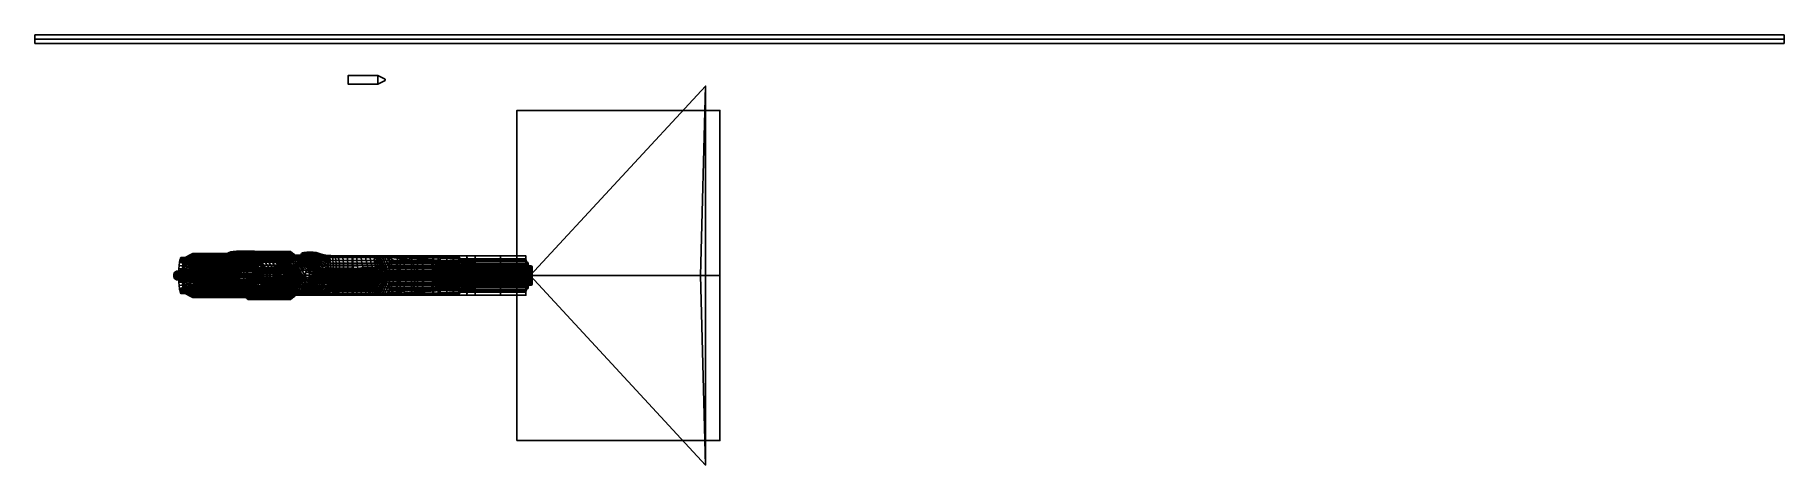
# Model space of a CAD drawing. Extents: x -1.69 to 7.33, y -0.98 to 1.24.
import ezdxf

# ---------------------------------------------------------------- set-up
doc = ezdxf.new("R2010")
doc.units = 0

msp = doc.modelspace()

# ---------------------------------------------------------------- linework, layer by layer
for points in [[(-1.6926, 1.1976, 0), (-1.6926, 1.241, 0), (7.3343, 1.241, 0), (7.3343, 1.1976, 0)], [(-1.6926, 1.2193, -0.0217), (-1.6926, 1.2193, 0.0217), (7.3343, 1.2193, 0.0217), (7.3343, 1.2193, -0.0217)], [(0.0764, 1.0314, -0.022), (0.0764, 0.9875, -0.022), (-0.0764, 0.9875, -0.022), (-0.0764, 1.0314, -0.022)], [(0.0764, 1.0314, 0.022), (-0.0764, 1.0314, 0.022), (-0.0764, 0.9875, 0.022), (0.0764, 0.9875, 0.022)], [(-0.0764, 0.9875, -0.022), (-0.0764, 0.9875, 0.022), (-0.0764, 1.0314, 0.022), (-0.0764, 1.0314, -0.022)], [(0.0764, 1.0314, 0.022), (0.0764, 1.0314, -0.022), (-0.0764, 1.0314, -0.022), (-0.0764, 1.0314, 0.022)], [(0.0764, 1.0314, -0.022), (0.0764, 1.0314, 0.022), (0.1144, 1.0128, 0.0033), (0.1144, 1.0128, -0.0033)], [(0.0764, 1.0314, 0.022), (0.0764, 0.9875, 0.022), (0.1144, 1.0062, 0.0033), (0.1144, 1.0128, 0.0033)], [(0.0764, 0.9875, -0.022), (0.0764, 1.0314, -0.022), (0.1144, 1.0128, -0.0033), (0.1144, 1.0062, -0.0033)], [(0.0764, 0.9875, 0.022), (0.0764, 0.9875, -0.022), (0.1144, 1.0062, -0.0033), (0.1144, 1.0062, 0.0033)], [(0.1144, 1.0128, -0.0033), (0.1144, 1.0128, 0.0033), (0.1144, 1.0062, 0.0033), (0.1144, 1.0062, -0.0033)], [(0.0764, 0.9875, -0.022), (0.0764, 0.9875, 0.022), (-0.0764, 0.9875, 0.022), (-0.0764, 0.9875, -0.022)], [(0.8633, 0, 0.5038), (1.7687, 0.9778, 0.5038), (1.7687, 0, 0.7859)], [(1.7418, 0, 0.2218), (1.7687, 0.9778, 0.5038), (0.8633, 0, 0.5038)], [(0.795, -0.8515, 0.5038), (1.8425, -0.8515, 0.5038), (1.8425, 0.8515, 0.5038), (0.795, 0.8515, 0.5038)], [(-0.8634, 0.0903, -0.4707), (-0.8623, 0.0887, -0.4709), (-0.9415, 0.0887, -0.4589), (-0.9411, 0.0903, -0.459)], [(-0.9226, 0.0903, -0.4156), (-0.9411, 0.0903, -0.459), (-0.9415, 0.0887, -0.4589), (-0.923, 0.0887, -0.4156)], [(-0.8634, 0.0903, -0.4707), (-0.9411, 0.0903, -0.459), (-0.9408, 0.0913, -0.459), (-0.864, 0.0913, -0.4706)], [(-0.9226, 0.0903, -0.4156), (-0.9223, 0.0913, -0.4157), (-0.9408, 0.0913, -0.459), (-0.9411, 0.0903, -0.459)], [(-0.864, 0.0913, -0.4706), (-0.9408, 0.0913, -0.459), (-0.9406, 0.0921, -0.4591), (-0.8645, 0.0921, -0.4705)], [(-0.9223, 0.0913, -0.4157), (-0.9221, 0.0921, -0.4157), (-0.9406, 0.0921, -0.4591), (-0.9408, 0.0913, -0.459)], [(-0.8456, 0.0921, -0.4243), (-0.8645, 0.0921, -0.4705), (-0.9406, 0.0921, -0.4591), (-0.9221, 0.0921, -0.4157)], [(-0.9038, 0.0903, -0.3718), (-0.9226, 0.0903, -0.4156), (-0.923, 0.0887, -0.4156), (-0.9043, 0.0887, -0.3717)], [(-0.9038, 0.0903, -0.3718), (-0.9036, 0.0913, -0.3718), (-0.9223, 0.0913, -0.4157), (-0.9226, 0.0903, -0.4156)], [(-0.9036, 0.0913, -0.3718), (-0.9034, 0.0921, -0.3718), (-0.9221, 0.0921, -0.4157), (-0.9223, 0.0913, -0.4157)], [(-0.8266, 0.0921, -0.3775), (-0.8456, 0.0921, -0.4243), (-0.9221, 0.0921, -0.4157), (-0.9034, 0.0921, -0.3718)], [(-0.8952, 0.0976, -0.4027), (-0.9049, 0.0921, -0.4091), (-0.9173, 0.0921, -0.403), (-0.9076, 0.0976, -0.3965)], [(-0.8776, 0.0976, -0.3273), (-0.9076, 0.0976, -0.3965), (-0.9173, 0.0921, -0.403), (-0.8863, 0.0921, -0.3319)], [(-0.8854, 0.103, -0.3962), (-0.8952, 0.0976, -0.4027), (-0.9076, 0.0976, -0.3965), (-0.8978, 0.103, -0.39)], [(-0.8689, 0.103, -0.3227), (-0.8978, 0.103, -0.39), (-0.9076, 0.0976, -0.3965), (-0.8776, 0.0976, -0.3273)], [(-0.8828, 0.0976, -0.4088), (-0.8926, 0.0921, -0.4153), (-0.9049, 0.0921, -0.4091), (-0.8952, 0.0976, -0.4027)], [(-0.9038, 0.0903, -0.3718), (-0.9043, 0.0887, -0.3717), (-0.8851, 0.0887, -0.3268), (-0.8847, 0.0903, -0.3269)], [(-0.9038, 0.0903, -0.3718), (-0.8847, 0.0903, -0.3269), (-0.8844, 0.0913, -0.3269), (-0.9036, 0.0913, -0.3718)], [(-0.9036, 0.0913, -0.3718), (-0.8844, 0.0913, -0.3269), (-0.8842, 0.0921, -0.3269), (-0.9034, 0.0921, -0.3718)], [(-0.8266, 0.0921, -0.3775), (-0.9034, 0.0921, -0.3718), (-0.8842, 0.0921, -0.3269), (-0.807, 0.0921, -0.3296)], [(-0.8854, 0.103, -0.3962), (-0.8978, 0.103, -0.39), (-0.8881, 0.1085, -0.3836), (-0.8757, 0.1085, -0.3897)], [(-0.8689, 0.103, -0.3227), (-0.8602, 0.1085, -0.3181), (-0.8881, 0.1085, -0.3836), (-0.8978, 0.103, -0.39)], [(-0.8731, 0.103, -0.4023), (-0.8828, 0.0976, -0.4088), (-0.8952, 0.0976, -0.4027), (-0.8854, 0.103, -0.3962)], [(-0.8828, 0.0976, -0.4088), (-0.8704, 0.0976, -0.4149), (-0.8802, 0.0921, -0.4214), (-0.8926, 0.0921, -0.4153)], [(-0.8757, 0.1085, -0.3897), (-0.8881, 0.1085, -0.3836), (-0.8783, 0.114, -0.3771), (-0.8659, 0.114, -0.3832)], [(-0.8602, 0.1085, -0.3181), (-0.8515, 0.114, -0.3135), (-0.8783, 0.114, -0.3771), (-0.8881, 0.1085, -0.3836)], [(-0.8476, 0.0976, -0.258), (-0.8776, 0.0976, -0.3273), (-0.8863, 0.0921, -0.3319), (-0.8552, 0.0921, -0.2607)], [(-0.8731, 0.103, -0.4023), (-0.8854, 0.103, -0.3962), (-0.8757, 0.1085, -0.3897), (-0.8633, 0.1085, -0.3958)], [(-0.8847, 0.0903, -0.3269), (-0.8851, 0.0887, -0.3268), (-0.8653, 0.0887, -0.2804), (-0.8648, 0.0903, -0.2804)], [(-0.8847, 0.0903, -0.3269), (-0.8648, 0.0903, -0.2804), (-0.8646, 0.0913, -0.2805), (-0.8844, 0.0913, -0.3269)], [(-0.8844, 0.0913, -0.3269), (-0.8646, 0.0913, -0.2805), (-0.8643, 0.0921, -0.2805), (-0.8842, 0.0921, -0.3269)], [(-0.807, 0.0921, -0.3296), (-0.8842, 0.0921, -0.3269), (-0.8643, 0.0921, -0.2805), (-0.7868, 0.0921, -0.2801)], [(-0.8731, 0.103, -0.4023), (-0.8607, 0.103, -0.4084), (-0.8704, 0.0976, -0.4149), (-0.8828, 0.0976, -0.4088)], [(-0.8704, 0.0976, -0.4149), (-0.858, 0.0976, -0.421), (-0.8678, 0.0921, -0.4275), (-0.8802, 0.0921, -0.4214)], [(-0.8241, 0.114, -0.3207), (-0.8659, 0.114, -0.3832), (-0.8783, 0.114, -0.3771), (-0.8515, 0.114, -0.3135)], [(-0.8399, 0.103, -0.2554), (-0.8689, 0.103, -0.3227), (-0.8776, 0.0976, -0.3273), (-0.8476, 0.0976, -0.258)], [(-0.8633, 0.1085, -0.3958), (-0.8757, 0.1085, -0.3897), (-0.8659, 0.114, -0.3832), (-0.8536, 0.114, -0.3893)], [(-0.8731, 0.103, -0.4023), (-0.8633, 0.1085, -0.3958), (-0.8509, 0.1085, -0.4019), (-0.8607, 0.103, -0.4084)], [(-0.8607, 0.103, -0.4084), (-0.8483, 0.103, -0.4145), (-0.858, 0.0976, -0.421), (-0.8704, 0.0976, -0.4149)], [(-0.8399, 0.103, -0.2554), (-0.8323, 0.1085, -0.2527), (-0.8602, 0.1085, -0.3181), (-0.8689, 0.103, -0.3227)], [(-0.858, 0.0976, -0.4304), (-0.8677, 0.0921, -0.4368), (-0.8678, 0.0921, -0.4275), (-0.858, 0.0976, -0.421)], [(-0.8579, 0.0976, -0.4397), (-0.8579, 0.0976, -0.449), (-0.8676, 0.0921, -0.4555), (-0.8677, 0.0921, -0.4462)], [(-0.8579, 0.0976, -0.4397), (-0.8677, 0.0921, -0.4462), (-0.8677, 0.0921, -0.4368), (-0.858, 0.0976, -0.4304)], [(-0.8579, 0.0976, -0.449), (-0.8578, 0.0976, -0.4583), (-0.8676, 0.0921, -0.4648), (-0.8676, 0.0921, -0.4555)], [(-0.7976, 0.0976, -0.4666), (-0.809, 0.0921, -0.473), (-0.8676, 0.0921, -0.4648), (-0.8578, 0.0976, -0.4583)], [(-0.7967, 0.114, -0.3279), (-0.8536, 0.114, -0.3893), (-0.8659, 0.114, -0.3832), (-0.8241, 0.114, -0.3207)], [(-0.8441, 0.0903, -0.2319), (-0.8648, 0.0903, -0.2804), (-0.8653, 0.0887, -0.2804), (-0.8446, 0.0887, -0.2319)], [(-0.8441, 0.0903, -0.2319), (-0.8438, 0.0913, -0.232), (-0.8646, 0.0913, -0.2805), (-0.8648, 0.0903, -0.2804)], [(-0.8438, 0.0913, -0.232), (-0.8436, 0.0921, -0.232), (-0.8643, 0.0921, -0.2805), (-0.8646, 0.0913, -0.2805)], [(-0.7872, 0.0913, -0.4822), (-0.864, 0.0913, -0.4706), (-0.8645, 0.0921, -0.4705), (-0.7884, 0.0921, -0.482)], [(-0.7692, 0.0921, -0.4329), (-0.7884, 0.0921, -0.482), (-0.8645, 0.0921, -0.4705), (-0.8456, 0.0921, -0.4243)], [(-0.7657, 0.0921, -0.2283), (-0.7868, 0.0921, -0.2801), (-0.8643, 0.0921, -0.2805), (-0.8436, 0.0921, -0.232)], [(-0.7856, 0.0903, -0.4824), (-0.8634, 0.0903, -0.4707), (-0.864, 0.0913, -0.4706), (-0.7872, 0.0913, -0.4822)], [(-0.7856, 0.0903, -0.4824), (-0.7832, 0.0887, -0.4828), (-0.8623, 0.0887, -0.4709), (-0.8634, 0.0903, -0.4707)], [(-0.8633, 0.1085, -0.3958), (-0.8536, 0.114, -0.3893), (-0.8412, 0.114, -0.3954), (-0.8509, 0.1085, -0.4019)], [(-0.8607, 0.103, -0.4084), (-0.8509, 0.1085, -0.4019), (-0.8385, 0.1085, -0.4081), (-0.8483, 0.103, -0.4145)], [(-0.8323, 0.1085, -0.2527), (-0.8247, 0.114, -0.25), (-0.8515, 0.114, -0.3135), (-0.8602, 0.1085, -0.3181)], [(-0.8482, 0.103, -0.4332), (-0.8579, 0.0976, -0.4397), (-0.858, 0.0976, -0.4304), (-0.8482, 0.103, -0.4239)], [(-0.8482, 0.103, -0.4239), (-0.858, 0.0976, -0.4304), (-0.858, 0.0976, -0.421), (-0.8483, 0.103, -0.4145)], [(-0.8482, 0.103, -0.4332), (-0.8481, 0.103, -0.4425), (-0.8579, 0.0976, -0.449), (-0.8579, 0.0976, -0.4397)], [(-0.8481, 0.103, -0.4425), (-0.8481, 0.103, -0.4518), (-0.8578, 0.0976, -0.4583), (-0.8579, 0.0976, -0.449)], [(-0.7861, 0.103, -0.4601), (-0.7976, 0.0976, -0.4666), (-0.8578, 0.0976, -0.4583), (-0.8481, 0.103, -0.4518)], [(-0.8476, 0.0976, -0.258), (-0.8552, 0.0921, -0.2607), (-0.8242, 0.0921, -0.1896), (-0.8176, 0.0976, -0.1888)], [(-0.7967, 0.114, -0.3279), (-0.7693, 0.114, -0.3351), (-0.8412, 0.114, -0.3954), (-0.8536, 0.114, -0.3893)], [(-0.7823, 0.114, -0.2582), (-0.8241, 0.114, -0.3207), (-0.8515, 0.114, -0.3135), (-0.8247, 0.114, -0.25)], [(-0.8509, 0.1085, -0.4019), (-0.8412, 0.114, -0.3954), (-0.8288, 0.114, -0.4016), (-0.8385, 0.1085, -0.4081)], [(-0.8482, 0.103, -0.4239), (-0.8483, 0.103, -0.4145), (-0.8385, 0.1085, -0.4081), (-0.8385, 0.1085, -0.4174)], [(-0.8482, 0.103, -0.4332), (-0.8482, 0.103, -0.4239), (-0.8385, 0.1085, -0.4174), (-0.8384, 0.1085, -0.4267)], [(-0.8482, 0.103, -0.4332), (-0.8384, 0.1085, -0.4267), (-0.8384, 0.1085, -0.436), (-0.8481, 0.103, -0.4425)], [(-0.8481, 0.103, -0.4425), (-0.8384, 0.1085, -0.436), (-0.8383, 0.1085, -0.4454), (-0.8481, 0.103, -0.4518)], [(-0.7861, 0.103, -0.4601), (-0.8481, 0.103, -0.4518), (-0.8383, 0.1085, -0.4454), (-0.7746, 0.1085, -0.4537)], [(-0.8399, 0.103, -0.2554), (-0.8476, 0.0976, -0.258), (-0.8176, 0.0976, -0.1888), (-0.811, 0.103, -0.188)], [(-0.7497, 0.0921, -0.3832), (-0.7692, 0.0921, -0.4329), (-0.8456, 0.0921, -0.4243), (-0.8266, 0.0921, -0.3775)], [(-0.823, 0.0903, -0.1836), (-0.8441, 0.0903, -0.2319), (-0.8446, 0.0887, -0.2319), (-0.8239, 0.0887, -0.1835)], [(-0.823, 0.0903, -0.1836), (-0.8211, 0.0913, -0.1839), (-0.8438, 0.0913, -0.232), (-0.8441, 0.0903, -0.2319)], [(-0.8211, 0.0913, -0.1839), (-0.8187, 0.0921, -0.1843), (-0.8436, 0.0921, -0.232), (-0.8438, 0.0913, -0.232)], [(-0.7421, 0.0921, -0.1761), (-0.7657, 0.0921, -0.2283), (-0.8436, 0.0921, -0.232), (-0.8187, 0.0921, -0.1843)], [(-0.7693, 0.114, -0.3351), (-0.7419, 0.114, -0.3423), (-0.8288, 0.114, -0.4016), (-0.8412, 0.114, -0.3954)], [(-0.8399, 0.103, -0.2554), (-0.811, 0.103, -0.188), (-0.8044, 0.1085, -0.1872), (-0.8323, 0.1085, -0.2527)], [(-0.8384, 0.1085, -0.4267), (-0.8385, 0.1085, -0.4174), (-0.8287, 0.114, -0.4109), (-0.8287, 0.114, -0.4202)], [(-0.8385, 0.1085, -0.4174), (-0.8385, 0.1085, -0.4081), (-0.8288, 0.114, -0.4016), (-0.8287, 0.114, -0.4109)], [(-0.8384, 0.1085, -0.4267), (-0.8287, 0.114, -0.4202), (-0.8286, 0.114, -0.4295), (-0.8384, 0.1085, -0.436)], [(-0.8384, 0.1085, -0.436), (-0.8286, 0.114, -0.4295), (-0.8286, 0.114, -0.4389), (-0.8383, 0.1085, -0.4454)], [(-0.7746, 0.1085, -0.4537), (-0.8383, 0.1085, -0.4454), (-0.8286, 0.114, -0.4389), (-0.7632, 0.114, -0.4472)], [(-0.8323, 0.1085, -0.2527), (-0.8044, 0.1085, -0.1872), (-0.7978, 0.114, -0.1864), (-0.8247, 0.114, -0.25)], [(-0.7472, 0.114, -0.3685), (-0.8287, 0.114, -0.4109), (-0.8288, 0.114, -0.4016), (-0.7419, 0.114, -0.3423)], [(-0.7525, 0.114, -0.3947), (-0.7578, 0.114, -0.421), (-0.8286, 0.114, -0.4295), (-0.8287, 0.114, -0.4202)], [(-0.7525, 0.114, -0.3947), (-0.8287, 0.114, -0.4202), (-0.8287, 0.114, -0.4109), (-0.7472, 0.114, -0.3685)], [(-0.7578, 0.114, -0.421), (-0.7632, 0.114, -0.4472), (-0.8286, 0.114, -0.4389), (-0.8286, 0.114, -0.4295)], [(-0.7497, 0.0921, -0.3832), (-0.8266, 0.0921, -0.3775), (-0.807, 0.0921, -0.3296), (-0.7298, 0.0921, -0.3323)], [(-0.7823, 0.114, -0.2582), (-0.8247, 0.114, -0.25), (-0.7978, 0.114, -0.1864), (-0.7404, 0.114, -0.1957)], [(-0.8176, 0.0976, -0.1888), (-0.8242, 0.0921, -0.1896), (-0.7931, 0.0921, -0.1184), (-0.7876, 0.0976, -0.1196)], [(-0.7398, 0.114, -0.2665), (-0.7967, 0.114, -0.3279), (-0.8241, 0.114, -0.3207), (-0.7823, 0.114, -0.2582)], [(-0.823, 0.0903, -0.1836), (-0.8239, 0.0887, -0.1835), (-0.8044, 0.0887, -0.1374), (-0.8018, 0.0903, -0.1378)], [(-0.823, 0.0903, -0.1836), (-0.8018, 0.0903, -0.1378), (-0.795, 0.0913, -0.1388), (-0.8211, 0.0913, -0.1839)], [(-0.8211, 0.0913, -0.1839), (-0.795, 0.0913, -0.1388), (-0.7861, 0.0921, -0.1402), (-0.8187, 0.0921, -0.1843)], [(-0.7421, 0.0921, -0.1761), (-0.8187, 0.0921, -0.1843), (-0.7861, 0.0921, -0.1402), (-0.7145, 0.0921, -0.1252)], [(-0.811, 0.103, -0.188), (-0.8176, 0.0976, -0.1888), (-0.7876, 0.0976, -0.1196), (-0.7821, 0.103, -0.1207)], [(-0.8068, 0.0959, 0.3083), (-0.8103, 0.0959, 0.299), (-0.8151, 0.0921, 0.2963), (-0.8114, 0.0921, 0.3064)], [(-0.8103, 0.0959, 0.299), (-0.8084, 0.0959, 0.2903), (-0.8131, 0.0921, 0.287), (-0.8151, 0.0921, 0.2963)], [(-0.8021, 0.0959, 0.2823), (-0.8066, 0.0921, 0.2785), (-0.8131, 0.0921, 0.287), (-0.8084, 0.0959, 0.2903)], [(-0.8103, 0.0902, 0.2951), (-0.7857, 0.0911, 0.2921), (-0.7872, 0.0911, 0.2824), (-0.8116, 0.0902, 0.2853)], [(-0.8105, 0.0902, 0.2759), (-0.8116, 0.0902, 0.2853), (-0.7872, 0.0911, 0.2824), (-0.7864, 0.0911, 0.273)], [(-0.8068, 0.0959, 0.3083), (-0.8114, 0.0921, 0.3064), (-0.8012, 0.0921, 0.3174), (-0.797, 0.0959, 0.3186)], [(-0.811, 0.103, -0.188), (-0.7821, 0.103, -0.1207), (-0.7765, 0.1085, -0.1218), (-0.8044, 0.1085, -0.1872)], [(-0.8073, 0.0902, 0.267), (-0.8105, 0.0902, 0.2759), (-0.7864, 0.0911, 0.273), (-0.7835, 0.0911, 0.2641)], [(-0.8021, 0.0995, 0.3097), (-0.8054, 0.0995, 0.3012), (-0.8103, 0.0959, 0.299), (-0.8068, 0.0959, 0.3083)], [(-0.8054, 0.0995, 0.3012), (-0.8037, 0.0994, 0.2934), (-0.8084, 0.0959, 0.2903), (-0.8103, 0.0959, 0.299)], [(-0.8068, 0.0902, 0.3047), (-0.7822, 0.0911, 0.3017), (-0.7857, 0.0911, 0.2921), (-0.8103, 0.0902, 0.2951)], [(-0.7373, 0.0976, -0.4748), (-0.7505, 0.0921, -0.4812), (-0.809, 0.0921, -0.473), (-0.7976, 0.0976, -0.4666)], [(-0.7979, 0.0995, 0.286), (-0.8021, 0.0959, 0.2823), (-0.8084, 0.0959, 0.2903), (-0.8037, 0.0994, 0.2934)], [(-0.8073, 0.0902, 0.267), (-0.7835, 0.0911, 0.2641), (-0.7787, 0.0911, 0.2558), (-0.8022, 0.0902, 0.2588)], [(-0.7298, 0.0921, -0.3323), (-0.807, 0.0921, -0.3296), (-0.7868, 0.0921, -0.2801), (-0.7093, 0.0921, -0.2797)], [(-0.8021, 0.0995, 0.3097), (-0.8068, 0.0959, 0.3083), (-0.797, 0.0959, 0.3186), (-0.7924, 0.0996, 0.3192)], [(-0.8068, 0.0902, 0.3047), (-0.8017, 0.0902, 0.3136), (-0.777, 0.0911, 0.3106), (-0.7822, 0.0911, 0.3017)], [(-0.793, 0.0959, 0.2746), (-0.797, 0.0921, 0.2704), (-0.8066, 0.0921, 0.2785), (-0.8021, 0.0959, 0.2823)], [(-0.8021, 0.0995, 0.3097), (-0.797, 0.1026, 0.3101), (-0.8005, 0.1023, 0.3025), (-0.8054, 0.0995, 0.3012)], [(-0.8054, 0.0995, 0.3012), (-0.8005, 0.1023, 0.3025), (-0.799, 0.1021, 0.2957), (-0.8037, 0.0994, 0.2934)], [(-0.8044, 0.1085, -0.1872), (-0.7765, 0.1085, -0.1218), (-0.771, 0.114, -0.1229), (-0.7978, 0.114, -0.1864)], [(-0.8018, 0.0903, -0.1378), (-0.8044, 0.0887, -0.1374), (-0.7869, 0.0887, -0.0957), (-0.7826, 0.0903, -0.0962)], [(-0.7979, 0.0995, 0.286), (-0.8037, 0.0994, 0.2934), (-0.799, 0.1021, 0.2957), (-0.7939, 0.1023, 0.2894)], [(-0.8022, 0.0902, 0.2588), (-0.7787, 0.0911, 0.2558), (-0.7723, 0.0911, 0.2482), (-0.7955, 0.0902, 0.2513)], [(-0.8021, 0.0995, 0.3097), (-0.7924, 0.0996, 0.3192), (-0.7869, 0.1029, 0.3186), (-0.797, 0.1026, 0.3101)], [(-0.7892, 0.0995, 0.2788), (-0.793, 0.0959, 0.2746), (-0.8021, 0.0959, 0.2823), (-0.7979, 0.0995, 0.286)], [(-0.8018, 0.0903, -0.1378), (-0.7826, 0.0903, -0.0962), (-0.7708, 0.0913, -0.0976), (-0.795, 0.0913, -0.1388)], [(-0.8017, 0.0902, 0.3136), (-0.7952, 0.0902, 0.3213), (-0.7704, 0.0911, 0.3184), (-0.777, 0.0911, 0.3106)], [(-0.797, 0.0959, 0.3186), (-0.8012, 0.0921, 0.3174), (-0.7834, 0.0921, 0.3295), (-0.7798, 0.0959, 0.33)], [(-0.797, 0.1026, 0.3101), (-0.7918, 0.105, 0.3085), (-0.7954, 0.1044, 0.302), (-0.8005, 0.1023, 0.3025)], [(-0.8005, 0.1023, 0.3025), (-0.7954, 0.1044, 0.302), (-0.7952, 0.1037, 0.2971), (-0.799, 0.1021, 0.2957)], [(-0.7939, 0.1023, 0.2894), (-0.799, 0.1021, 0.2957), (-0.7952, 0.1037, 0.2971), (-0.791, 0.1044, 0.2934)], [(-0.7892, 0.0995, 0.2788), (-0.7979, 0.0995, 0.286), (-0.7939, 0.1023, 0.2894), (-0.7856, 0.1026, 0.2833)], [(-0.7404, 0.114, -0.1957), (-0.7978, 0.114, -0.1864), (-0.771, 0.114, -0.1229), (-0.6986, 0.114, -0.1333)], [(-0.7241, 0.103, -0.4684), (-0.7373, 0.0976, -0.4748), (-0.7976, 0.0976, -0.4666), (-0.7861, 0.103, -0.4601)], [(-0.797, 0.1026, 0.3101), (-0.7869, 0.1029, 0.3186), (-0.7812, 0.1054, 0.3158), (-0.7918, 0.105, 0.3085)], [(-0.7924, 0.0996, 0.3192), (-0.797, 0.0959, 0.3186), (-0.7798, 0.0959, 0.33), (-0.7755, 0.0996, 0.33)], [(-0.793, 0.0959, 0.2746), (-0.7826, 0.0959, 0.267), (-0.7859, 0.0921, 0.2625), (-0.797, 0.0921, 0.2704)], [(-0.7398, 0.114, -0.2665), (-0.6974, 0.114, -0.2747), (-0.7693, 0.114, -0.3351), (-0.7967, 0.114, -0.3279)], [(-0.7875, 0.0902, 0.2447), (-0.7955, 0.0902, 0.2513), (-0.7723, 0.0911, 0.2482), (-0.7646, 0.0911, 0.2414)], [(-0.7864, 0.1064, 0.3044), (-0.7899, 0.1057, 0.2987), (-0.7954, 0.1044, 0.302), (-0.7918, 0.105, 0.3085)], [(-0.7899, 0.1057, 0.2987), (-0.791, 0.1044, 0.2934), (-0.7952, 0.1037, 0.2971), (-0.7954, 0.1044, 0.302)], [(-0.7877, 0.0902, 0.3272), (-0.7629, 0.0911, 0.3243), (-0.7704, 0.0911, 0.3184), (-0.7952, 0.0902, 0.3213)], [(-0.795, 0.0913, -0.1388), (-0.7708, 0.0913, -0.0976), (-0.7427, 0.0921, -0.1028), (-0.7861, 0.0921, -0.1402)], [(-0.7856, 0.1026, 0.2833), (-0.7939, 0.1023, 0.2894), (-0.791, 0.1044, 0.2934), (-0.7831, 0.105, 0.2885)], [(-0.7766, 0.0976, -0.0934), (-0.7876, 0.0976, -0.1196), (-0.7931, 0.0921, -0.1184), (-0.7821, 0.0921, -0.0923)], [(-0.7892, 0.0995, 0.2788), (-0.7789, 0.0996, 0.2718), (-0.7826, 0.0959, 0.267), (-0.793, 0.0959, 0.2746)], [(-0.7924, 0.0996, 0.3192), (-0.7755, 0.0996, 0.33), (-0.7695, 0.103, 0.3289), (-0.7869, 0.1029, 0.3186)], [(-0.7864, 0.1064, 0.3044), (-0.7918, 0.105, 0.3085), (-0.7812, 0.1054, 0.3158), (-0.7763, 0.1067, 0.3093)], [(-0.7823, 0.1064, 0.2948), (-0.7831, 0.105, 0.2885), (-0.791, 0.1044, 0.2934), (-0.7899, 0.1057, 0.2987)], [(-0.781, 0.1067, 0.3), (-0.7823, 0.1064, 0.2948), (-0.7899, 0.1057, 0.2987), (-0.7864, 0.1064, 0.3044)], [(-0.7892, 0.0995, 0.2788), (-0.7856, 0.1026, 0.2833), (-0.7745, 0.1029, 0.2772), (-0.7789, 0.0996, 0.2718)], [(-0.7794, 0.0903, 0.3323), (-0.7885, 0.0887, 0.3332), (-0.78, 0.0887, 0.3386), (-0.7708, 0.0903, 0.3378)], [(-0.7872, 0.0913, -0.4822), (-0.7884, 0.0921, -0.482), (-0.7123, 0.0921, -0.4935), (-0.7104, 0.0913, -0.4937)], [(-0.7692, 0.0921, -0.4329), (-0.6927, 0.0921, -0.4415), (-0.7123, 0.0921, -0.4935), (-0.7884, 0.0921, -0.482)], [(-0.7794, 0.0903, 0.3323), (-0.7544, 0.0912, 0.3297), (-0.7629, 0.0911, 0.3243), (-0.7877, 0.0902, 0.3272)], [(-0.7711, 0.103, -0.0945), (-0.7821, 0.103, -0.1207), (-0.7876, 0.0976, -0.1196), (-0.7766, 0.0976, -0.0934)], [(-0.7786, 0.0902, 0.2384), (-0.7875, 0.0902, 0.2447), (-0.7646, 0.0911, 0.2414), (-0.7561, 0.0911, 0.2349)], [(-0.7857, 0.0911, 0.2921), (-0.7374, 0.0916, 0.2864), (-0.7392, 0.0916, 0.2767), (-0.7872, 0.0911, 0.2824)], [(-0.7864, 0.0911, 0.273), (-0.7872, 0.0911, 0.2824), (-0.7392, 0.0916, 0.2767), (-0.7388, 0.0916, 0.2673)], [(-0.7856, 0.0903, -0.4824), (-0.7872, 0.0913, -0.4822), (-0.7104, 0.0913, -0.4937), (-0.7079, 0.0903, -0.4941)], [(-0.7869, 0.1029, 0.3186), (-0.7695, 0.103, 0.3289), (-0.7594, 0.1059, 0.3256), (-0.7812, 0.1054, 0.3158)], [(-0.7675, 0.0903, -0.0608), (-0.7826, 0.0903, -0.0962), (-0.7869, 0.0887, -0.0957), (-0.7725, 0.0887, -0.0607)], [(-0.6878, 0.0921, -0.2247), (-0.7093, 0.0921, -0.2797), (-0.7868, 0.0921, -0.2801), (-0.7657, 0.0921, -0.2283)], [(-0.781, 0.1067, 0.3), (-0.7864, 0.1064, 0.3044), (-0.7763, 0.1067, 0.3093), (-0.7726, 0.1071, 0.3009)], [(-0.7835, 0.0911, 0.2641), (-0.7864, 0.0911, 0.273), (-0.7388, 0.0916, 0.2673), (-0.7364, 0.0916, 0.2583)], [(-0.7241, 0.103, -0.4684), (-0.7861, 0.103, -0.4601), (-0.7746, 0.1085, -0.4537), (-0.7109, 0.1085, -0.462)], [(-0.7145, 0.0921, -0.1252), (-0.7861, 0.0921, -0.1402), (-0.7427, 0.0921, -0.1028), (-0.6849, 0.0921, -0.0748)], [(-0.7826, 0.0959, 0.267), (-0.7721, 0.0959, 0.2593), (-0.775, 0.0921, 0.2544), (-0.7859, 0.0921, 0.2625)], [(-0.7822, 0.0911, 0.3017), (-0.7336, 0.0916, 0.2959), (-0.7374, 0.0916, 0.2864), (-0.7857, 0.0911, 0.2921)], [(-0.7856, 0.1026, 0.2833), (-0.7831, 0.105, 0.2885), (-0.7712, 0.1054, 0.2838), (-0.7745, 0.1029, 0.2772)], [(-0.7856, 0.0903, -0.4824), (-0.7079, 0.0903, -0.4941), (-0.704, 0.0887, -0.4947), (-0.7832, 0.0887, -0.4828)], [(-0.7835, 0.0911, 0.2641), (-0.7364, 0.0916, 0.2583), (-0.7323, 0.0916, 0.2498), (-0.7787, 0.0911, 0.2558)], [(-0.7542, 0.0959, 0.3427), (-0.7798, 0.0959, 0.33), (-0.7834, 0.0921, 0.3295), (-0.7569, 0.0921, 0.3427)], [(-0.7823, 0.1064, 0.2948), (-0.7708, 0.1067, 0.292), (-0.7712, 0.1054, 0.2838), (-0.7831, 0.105, 0.2885)], [(-0.7789, 0.0996, 0.2718), (-0.7684, 0.0996, 0.2646), (-0.7721, 0.0959, 0.2593), (-0.7826, 0.0959, 0.267)], [(-0.7675, 0.0903, -0.0608), (-0.7536, 0.0912, -0.0611), (-0.7708, 0.0913, -0.0976), (-0.7826, 0.0903, -0.0962)], [(-0.7398, 0.114, -0.2665), (-0.7823, 0.114, -0.2582), (-0.7404, 0.114, -0.1957), (-0.683, 0.114, -0.205)], [(-0.781, 0.1067, 0.3), (-0.7726, 0.1071, 0.3009), (-0.7708, 0.1067, 0.292), (-0.7823, 0.1064, 0.2948)], [(-0.7822, 0.0911, 0.3017), (-0.777, 0.0911, 0.3106), (-0.7282, 0.0916, 0.3048), (-0.7336, 0.0916, 0.2959)], [(-0.7711, 0.103, -0.0945), (-0.7655, 0.1085, -0.0956), (-0.7765, 0.1085, -0.1218), (-0.7821, 0.103, -0.1207)], [(-0.7656, 0.0976, -0.0673), (-0.7766, 0.0976, -0.0934), (-0.7821, 0.0921, -0.0923), (-0.7711, 0.0921, -0.0662)], [(-0.7763, 0.1067, 0.3093), (-0.7812, 0.1054, 0.3158), (-0.7594, 0.1059, 0.3256), (-0.7583, 0.1069, 0.3134)], [(-0.7708, 0.0903, 0.3378), (-0.78, 0.0887, 0.3386), (-0.7716, 0.0887, 0.3453), (-0.7632, 0.0903, 0.3447)], [(-0.7504, 0.0996, 0.3424), (-0.7755, 0.0996, 0.33), (-0.7798, 0.0959, 0.33), (-0.7542, 0.0959, 0.3427)], [(-0.7794, 0.0903, 0.3323), (-0.7708, 0.0903, 0.3378), (-0.745, 0.0912, 0.3355), (-0.7544, 0.0912, 0.3297)], [(-0.7789, 0.0996, 0.2718), (-0.7745, 0.1029, 0.2772), (-0.763, 0.103, 0.2707), (-0.7684, 0.0996, 0.2646)], [(-0.7787, 0.0911, 0.2558), (-0.7323, 0.0916, 0.2498), (-0.7265, 0.0916, 0.2419), (-0.7723, 0.0911, 0.2482)], [(-0.7786, 0.0902, 0.2384), (-0.7561, 0.0911, 0.2349), (-0.7473, 0.0911, 0.228), (-0.7693, 0.0902, 0.2316)], [(-0.777, 0.0911, 0.3106), (-0.7704, 0.0911, 0.3184), (-0.7216, 0.0916, 0.3126), (-0.7282, 0.0916, 0.3048)], [(-0.7601, 0.103, -0.0684), (-0.7711, 0.103, -0.0945), (-0.7766, 0.0976, -0.0934), (-0.7656, 0.0976, -0.0673)], [(-0.7655, 0.1085, -0.0956), (-0.76, 0.114, -0.0968), (-0.771, 0.114, -0.1229), (-0.7765, 0.1085, -0.1218)], [(-0.7726, 0.1071, 0.3009), (-0.7763, 0.1067, 0.3093), (-0.7583, 0.1069, 0.3134), (-0.7557, 0.1072, 0.3026)], [(-0.7504, 0.0996, 0.3424), (-0.7445, 0.1029, 0.3415), (-0.7695, 0.103, 0.3289), (-0.7755, 0.0996, 0.33)], [(-0.7633, 0.0959, 0.2514), (-0.7657, 0.0921, 0.2458), (-0.775, 0.0921, 0.2544), (-0.7721, 0.0959, 0.2593)], [(-0.7109, 0.1085, -0.462), (-0.7746, 0.1085, -0.4537), (-0.7632, 0.114, -0.4472), (-0.6977, 0.114, -0.4556)], [(-0.7745, 0.1029, 0.2772), (-0.7712, 0.1054, 0.2838), (-0.7532, 0.1059, 0.279), (-0.763, 0.103, 0.2707)], [(-0.7726, 0.1071, 0.3009), (-0.7557, 0.1072, 0.3026), (-0.7537, 0.1069, 0.2916), (-0.7708, 0.1067, 0.292)], [(-0.7555, 0.0903, -0.0308), (-0.7675, 0.0903, -0.0608), (-0.7725, 0.0887, -0.0607), (-0.7607, 0.0887, -0.0311)], [(-0.7646, 0.0911, 0.2414), (-0.7723, 0.0911, 0.2482), (-0.7265, 0.0916, 0.2419), (-0.7195, 0.0916, 0.2348)], [(-0.7596, 0.0996, 0.2573), (-0.7633, 0.0959, 0.2514), (-0.7721, 0.0959, 0.2593), (-0.7684, 0.0996, 0.2646)], [(-0.7585, 0.0903, 0.3538), (-0.7632, 0.0903, 0.3447), (-0.7716, 0.0887, 0.3453), (-0.7637, 0.0887, 0.3542)], [(-0.7708, 0.1067, 0.292), (-0.7537, 0.1069, 0.2916), (-0.7532, 0.1059, 0.279), (-0.7712, 0.1054, 0.2838)], [(-0.7601, 0.103, -0.0684), (-0.7545, 0.1085, -0.0695), (-0.7655, 0.1085, -0.0956), (-0.7711, 0.103, -0.0945)], [(-0.7656, 0.0976, -0.0673), (-0.7711, 0.0921, -0.0662), (-0.7601, 0.0921, -0.0401), (-0.7546, 0.0976, -0.0412)], [(-0.688, 0.114, -0.1057), (-0.6986, 0.114, -0.1333), (-0.771, 0.114, -0.1229), (-0.76, 0.114, -0.0968)], [(-0.7536, 0.0912, -0.0611), (-0.7245, 0.0918, -0.0579), (-0.7427, 0.0921, -0.1028), (-0.7708, 0.0913, -0.0976)], [(-0.7708, 0.0903, 0.3378), (-0.7632, 0.0903, 0.3447), (-0.7401, 0.0913, 0.3429), (-0.745, 0.0912, 0.3355)], [(-0.7629, 0.0911, 0.3243), (-0.7139, 0.0916, 0.3186), (-0.7216, 0.0916, 0.3126), (-0.7704, 0.0911, 0.3184)], [(-0.7445, 0.1029, 0.3415), (-0.7326, 0.1054, 0.3408), (-0.7594, 0.1059, 0.3256), (-0.7695, 0.103, 0.3289)], [(-0.6974, 0.114, -0.2747), (-0.655, 0.114, -0.283), (-0.7419, 0.114, -0.3423), (-0.7693, 0.114, -0.3351)], [(-0.7693, 0.0902, 0.2316), (-0.7473, 0.0911, 0.228), (-0.7387, 0.0911, 0.2201), (-0.7602, 0.0902, 0.2238)], [(-0.7497, 0.0921, -0.3832), (-0.6729, 0.0921, -0.3889), (-0.6927, 0.0921, -0.4415), (-0.7692, 0.0921, -0.4329)], [(-0.7596, 0.0996, 0.2573), (-0.7684, 0.0996, 0.2646), (-0.763, 0.103, 0.2707), (-0.7535, 0.1029, 0.2635)], [(-0.7555, 0.0903, -0.0308), (-0.7411, 0.0912, -0.03), (-0.7536, 0.0912, -0.0611), (-0.7675, 0.0903, -0.0608)], [(-0.7556, 0.0959, 0.2436), (-0.7578, 0.0921, 0.2372), (-0.7657, 0.0921, 0.2458), (-0.7633, 0.0959, 0.2514)], [(-0.6651, 0.0921, -0.1683), (-0.6878, 0.0921, -0.2247), (-0.7657, 0.0921, -0.2283), (-0.7421, 0.0921, -0.1761)], [(-0.7601, 0.103, -0.0684), (-0.7656, 0.0976, -0.0673), (-0.7546, 0.0976, -0.0412), (-0.7491, 0.103, -0.0423)], [(-0.7545, 0.1085, -0.0695), (-0.749, 0.114, -0.0706), (-0.76, 0.114, -0.0968), (-0.7655, 0.1085, -0.0956)], [(-0.7561, 0.0911, 0.2349), (-0.7646, 0.0911, 0.2414), (-0.7195, 0.0916, 0.2348), (-0.7117, 0.0916, 0.2279)], [(-0.7542, 0.0903, 0.3647), (-0.7585, 0.0903, 0.3538), (-0.7637, 0.0887, 0.3542), (-0.756, 0.0887, 0.3648)], [(-0.7521, 0.0996, 0.2499), (-0.7556, 0.0959, 0.2436), (-0.7633, 0.0959, 0.2514), (-0.7596, 0.0996, 0.2573)], [(-0.6871, 0.114, -0.4124), (-0.6977, 0.114, -0.4556), (-0.7632, 0.114, -0.4472), (-0.7578, 0.114, -0.421)], [(-0.7585, 0.0903, 0.3538), (-0.7449, 0.0913, 0.3529), (-0.7401, 0.0913, 0.3429), (-0.7632, 0.0903, 0.3447)], [(-0.7535, 0.1029, 0.2635), (-0.763, 0.103, 0.2707), (-0.7532, 0.1059, 0.279), (-0.7422, 0.1054, 0.2698)], [(-0.7544, 0.0912, 0.3297), (-0.7051, 0.0916, 0.3241), (-0.7139, 0.0916, 0.3186), (-0.7629, 0.0911, 0.3243)], [(-0.7516, 0.0902, 0.2143), (-0.7602, 0.0902, 0.2238), (-0.7387, 0.0911, 0.2201), (-0.7308, 0.0911, 0.2108)], [(-0.7601, 0.103, -0.0684), (-0.7491, 0.103, -0.0423), (-0.7435, 0.1085, -0.0434), (-0.7545, 0.1085, -0.0695)], [(-0.7546, 0.0976, -0.0412), (-0.7601, 0.0921, -0.0401), (-0.7491, 0.0921, -0.0139), (-0.7436, 0.0976, -0.0151)], [(-0.6773, 0.114, -0.0782), (-0.688, 0.114, -0.1057), (-0.76, 0.114, -0.0968), (-0.749, 0.114, -0.0706)], [(-0.7521, 0.0996, 0.2499), (-0.7596, 0.0996, 0.2573), (-0.7535, 0.1029, 0.2635), (-0.7458, 0.1027, 0.2563)], [(-0.7596, 0.0438, 0.3886), (-0.7572, 0.0657, 0.3886), (-0.7498, 0.1015, 0.3886), (-0.7572, 0.0508, 0.3886)], [(-0.7596, 0.0677, 0.3886), (-0.7572, 0.0866, 0.3886), (-0.7498, 0.1015, 0.3886), (-0.7572, 0.0657, 0.3886)], [(-0.7313, 0.1072, 0.3165), (-0.7583, 0.1069, 0.3134), (-0.7594, 0.1059, 0.3256), (-0.7263, 0.1069, 0.3283)], [(-0.7111, 0.1067, 0.341), (-0.7263, 0.1069, 0.3283), (-0.7594, 0.1059, 0.3256), (-0.7326, 0.1054, 0.3408)], [(-0.7542, 0.0903, 0.3647), (-0.7504, 0.0913, 0.3645), (-0.7449, 0.0913, 0.3529), (-0.7585, 0.0903, 0.3538)], [(-0.7308, 0.1074, 0.3053), (-0.7557, 0.1072, 0.3026), (-0.7583, 0.1069, 0.3134), (-0.7313, 0.1072, 0.3165)], [(-0.6764, 0.114, -0.3693), (-0.6871, 0.114, -0.4124), (-0.7578, 0.114, -0.421), (-0.7525, 0.114, -0.3947)], [(-0.7556, 0.0959, 0.2436), (-0.7489, 0.0959, 0.236), (-0.7509, 0.0921, 0.2288), (-0.7578, 0.0921, 0.2372)], [(-0.7547, 0, 0.3886), (-0.7572, 0.0508, 0.3886), (-0.7498, 0.1015, 0.3886), (-0.7498, 0, 0.3886)], [(-0.7503, 0.0865, 0.4154), (-0.7366, 0.1015, 0.438), (-0.7498, 0.1015, 0.3886), (-0.7572, 0.0866, 0.3886)], [(-0.7244, 0.0959, 0.3554), (-0.7542, 0.0959, 0.3427), (-0.7569, 0.0921, 0.3427), (-0.7262, 0.0921, 0.3557)], [(-0.7561, 0.0911, 0.2349), (-0.7117, 0.0916, 0.2279), (-0.7037, 0.0916, 0.2207), (-0.7473, 0.0911, 0.228)], [(-0.7542, 0.0903, 0.3647), (-0.756, 0.0887, 0.3648), (-0.7487, 0.0887, 0.3766), (-0.7479, 0.0903, 0.3766)], [(-0.7308, 0.1074, 0.3053), (-0.7296, 0.1072, 0.2944), (-0.7537, 0.1069, 0.2916), (-0.7557, 0.1072, 0.3026)], [(-0.7521, 0.0996, 0.2499), (-0.7456, 0.0996, 0.243), (-0.7489, 0.0959, 0.236), (-0.7556, 0.0959, 0.2436)], [(-0.7555, 0.0903, -0.0308), (-0.7459, 0.0902, -0.0056), (-0.7315, 0.0911, -0.0047), (-0.7411, 0.0912, -0.03)], [(-0.7491, 0.103, -0.0423), (-0.7546, 0.0976, -0.0412), (-0.7436, 0.0976, -0.0151), (-0.7381, 0.103, -0.0162)], [(-0.7545, 0.1085, -0.0695), (-0.7435, 0.1085, -0.0434), (-0.738, 0.114, -0.0445), (-0.749, 0.114, -0.0706)], [(-0.7544, 0.0912, 0.3297), (-0.745, 0.0912, 0.3355), (-0.6952, 0.0918, 0.3301), (-0.7051, 0.0916, 0.3241)], [(-0.7216, 0.0995, 0.3549), (-0.7504, 0.0996, 0.3424), (-0.7542, 0.0959, 0.3427), (-0.7244, 0.0959, 0.3554)], [(-0.7542, 0.0903, 0.3647), (-0.7479, 0.0903, 0.3766), (-0.7474, 0.0913, 0.3766), (-0.7504, 0.0913, 0.3645)], [(-0.7296, 0.1072, 0.2944), (-0.7272, 0.1069, 0.2843), (-0.7532, 0.1059, 0.279), (-0.7537, 0.1069, 0.2916)], [(-0.7411, 0.0912, -0.03), (-0.7123, 0.0916, -0.0273), (-0.7245, 0.0918, -0.0579), (-0.7536, 0.0912, -0.0611)], [(-0.7458, 0.1027, 0.2563), (-0.7535, 0.1029, 0.2635), (-0.7422, 0.1054, 0.2698), (-0.7351, 0.1052, 0.2625)], [(-0.7228, 0.1067, 0.2757), (-0.7422, 0.1054, 0.2698), (-0.7532, 0.1059, 0.279), (-0.7272, 0.1069, 0.2843)], [(-0.6764, 0.114, -0.3693), (-0.7525, 0.114, -0.3947), (-0.7472, 0.114, -0.3685), (-0.6657, 0.114, -0.3261)], [(-0.7521, 0.0996, 0.2499), (-0.7458, 0.1027, 0.2563), (-0.7396, 0.1027, 0.2497), (-0.7456, 0.0996, 0.243)], [(-0.7438, 0.0902, 0.2037), (-0.7516, 0.0902, 0.2143), (-0.7308, 0.0911, 0.2108), (-0.7237, 0.0911, 0.2003)], [(-0.7489, 0.0959, 0.236), (-0.7428, 0.0959, 0.2289), (-0.7447, 0.0921, 0.2211), (-0.7509, 0.0921, 0.2288)], [(-0.7373, 0.0976, -0.4748), (-0.6771, 0.0976, -0.483), (-0.692, 0.0921, -0.4894), (-0.7505, 0.0921, -0.4812)], [(-0.7216, 0.0995, 0.3549), (-0.7169, 0.1026, 0.354), (-0.7445, 0.1029, 0.3415), (-0.7504, 0.0996, 0.3424)], [(-0.7504, 0.0913, 0.3645), (-0.7474, 0.0913, 0.3766), (-0.747, 0.0921, 0.3766), (-0.7457, 0.0921, 0.3641)], [(-0.7504, 0.0913, 0.3645), (-0.7457, 0.0921, 0.3641), (-0.7271, 0.0921, 0.3516), (-0.7449, 0.0913, 0.3529)], [(-0.7503, 0.0865, 0.4154), (-0.7434, 0.0863, 0.4422), (-0.7234, 0.1015, 0.4874), (-0.7366, 0.1015, 0.438)], [(-0.4524, 0, 0.3886), (-0.7498, 0, 0.3886), (-0.7498, 0.1015, 0.3886), (-0.4647, 0.1015, 0.3886)], [(-0.4581, 0.1015, 0.438), (-0.4647, 0.1015, 0.3886), (-0.7498, 0.1015, 0.3886), (-0.7366, 0.1015, 0.438)], [(-0.7497, 0.0921, -0.3832), (-0.7298, 0.0921, -0.3323), (-0.6527, 0.0921, -0.335), (-0.6729, 0.0921, -0.3889)], [(-0.7491, 0.103, -0.0423), (-0.7381, 0.103, -0.0162), (-0.7325, 0.1085, -0.0173), (-0.7435, 0.1085, -0.0434)], [(-0.7398, 0.0976, -0.007), (-0.7436, 0.0976, -0.0151), (-0.7491, 0.0921, -0.0139), (-0.7453, 0.0921, -0.0059)], [(-0.6773, 0.114, -0.0782), (-0.749, 0.114, -0.0706), (-0.738, 0.114, -0.0445), (-0.6667, 0.114, -0.0507)], [(-0.7456, 0.0996, 0.243), (-0.7397, 0.0996, 0.2365), (-0.7428, 0.0959, 0.2289), (-0.7489, 0.0959, 0.236)], [(-0.7479, 0.0903, 0.3766), (-0.7487, 0.0887, 0.3766), (-0.7414, 0.0887, 0.3889), (-0.7406, 0.0903, 0.3889)], [(-0.7479, 0.0903, 0.3766), (-0.7406, 0.0903, 0.3889), (-0.7401, 0.0913, 0.3889), (-0.7474, 0.0913, 0.3766)], [(-0.7474, 0.0913, 0.3766), (-0.7401, 0.0913, 0.3889), (-0.7398, 0.0921, 0.3889), (-0.747, 0.0921, 0.3766)], [(-0.7473, 0.0911, 0.228), (-0.7037, 0.0916, 0.2207), (-0.6961, 0.0916, 0.2127), (-0.7387, 0.0911, 0.2201)], [(-0.6657, 0.114, -0.3261), (-0.7472, 0.114, -0.3685), (-0.7419, 0.114, -0.3423), (-0.655, 0.114, -0.283)], [(-0.6269, 0.0921, 0.3574), (-0.7457, 0.0921, 0.3641), (-0.747, 0.0921, 0.3766), (-0.6277, 0.0921, 0.3732)], [(-0.6277, 0.0921, 0.3732), (-0.747, 0.0921, 0.3766), (-0.7398, 0.0921, 0.3889), (-0.6242, 0.0921, 0.3889)], [(-0.7459, 0.0902, -0.0056), (-0.7383, 0.0902, 0.0161), (-0.7238, 0.0911, 0.0166), (-0.7315, 0.0911, -0.0047)], [(-0.7458, 0.1027, 0.2563), (-0.7351, 0.1052, 0.2625), (-0.7297, 0.1051, 0.256), (-0.7396, 0.1027, 0.2497)], [(-0.6269, 0.0921, 0.3574), (-0.6174, 0.0921, 0.3416), (-0.7271, 0.0921, 0.3516), (-0.7457, 0.0921, 0.3641)], [(-0.7456, 0.0996, 0.243), (-0.7396, 0.1027, 0.2497), (-0.7343, 0.1027, 0.2436), (-0.7397, 0.0996, 0.2365)], [(-0.736, 0.0976, 0.001), (-0.7398, 0.0976, -0.007), (-0.7453, 0.0921, -0.0059), (-0.7415, 0.0921, 0.0021)], [(-0.745, 0.0912, 0.3355), (-0.7401, 0.0913, 0.3429), (-0.6826, 0.0921, 0.3388), (-0.6952, 0.0918, 0.3301)], [(-0.7449, 0.0913, 0.3529), (-0.7271, 0.0921, 0.3516), (-0.6826, 0.0921, 0.3388), (-0.7401, 0.0913, 0.3429)], [(-0.737, 0.0959, 0.2226), (-0.7389, 0.0921, 0.2145), (-0.7447, 0.0921, 0.2211), (-0.7428, 0.0959, 0.2289)], [(-0.7169, 0.1026, 0.354), (-0.7079, 0.105, 0.3532), (-0.7326, 0.1054, 0.3408), (-0.7445, 0.1029, 0.3415)], [(-0.7438, 0.0902, 0.2037), (-0.7237, 0.0911, 0.2003), (-0.7176, 0.0911, 0.1891), (-0.7369, 0.0902, 0.1922)], [(-0.7343, 0.103, -0.0081), (-0.7381, 0.103, -0.0162), (-0.7436, 0.0976, -0.0151), (-0.7398, 0.0976, -0.007)], [(-0.7435, 0.1085, -0.0434), (-0.7325, 0.1085, -0.0173), (-0.727, 0.114, -0.0184), (-0.738, 0.114, -0.0445)], [(-0.7326, 0.0839, 0.4867), (-0.7193, 0.1015, 0.5084), (-0.7234, 0.1015, 0.4874), (-0.7434, 0.0863, 0.4422)], [(-0.7341, 0.0996, 0.2306), (-0.737, 0.0959, 0.2226), (-0.7428, 0.0959, 0.2289), (-0.7397, 0.0996, 0.2365)], [(-0.674, 0.092, -0.0471), (-0.6849, 0.0921, -0.0748), (-0.7427, 0.0921, -0.1028), (-0.7245, 0.0918, -0.0579)], [(-0.7181, 0.1066, 0.2683), (-0.7351, 0.1052, 0.2625), (-0.7422, 0.1054, 0.2698), (-0.7228, 0.1067, 0.2757)], [(-0.6651, 0.0921, -0.1683), (-0.7421, 0.0921, -0.1761), (-0.7145, 0.0921, -0.1252), (-0.6411, 0.0921, -0.1113)], [(-0.736, 0.0976, 0.001), (-0.7415, 0.0921, 0.0021), (-0.7377, 0.0921, 0.0101), (-0.7322, 0.0976, 0.009)], [(-0.7411, 0.0912, -0.03), (-0.7315, 0.0911, -0.0047), (-0.7029, 0.0916, -0.0029), (-0.7123, 0.0916, -0.0273)], [(-0.683, 0.114, -0.205), (-0.7404, 0.114, -0.1957), (-0.6986, 0.114, -0.1333), (-0.6261, 0.114, -0.1436)], [(-0.7398, 0.114, -0.2665), (-0.683, 0.114, -0.205), (-0.6256, 0.114, -0.2144), (-0.6974, 0.114, -0.2747)], [(-0.7304, 0.103, -0.0001), (-0.7343, 0.103, -0.0081), (-0.7398, 0.0976, -0.007), (-0.736, 0.0976, 0.001)], [(-0.7341, 0.0996, 0.2306), (-0.7397, 0.0996, 0.2365), (-0.7343, 0.1027, 0.2436), (-0.7292, 0.1027, 0.238)], [(-0.7396, 0.1027, 0.2497), (-0.7297, 0.1051, 0.256), (-0.7253, 0.1051, 0.2502), (-0.7343, 0.1027, 0.2436)], [(-0.657, 0.0919, 0.2768), (-0.6594, 0.0919, 0.2672), (-0.7392, 0.0916, 0.2767), (-0.7374, 0.0916, 0.2864)], [(-0.6598, 0.0919, 0.2577), (-0.7388, 0.0916, 0.2673), (-0.7392, 0.0916, 0.2767), (-0.6594, 0.0919, 0.2672)], [(-0.731, 0.0959, 0.2176), (-0.7327, 0.0921, 0.2093), (-0.7389, 0.0921, 0.2145), (-0.737, 0.0959, 0.2226)], [(-0.6583, 0.0919, 0.2485), (-0.7364, 0.0916, 0.2583), (-0.7388, 0.0916, 0.2673), (-0.6598, 0.0919, 0.2577)], [(-0.7308, 0.0911, 0.2108), (-0.7387, 0.0911, 0.2201), (-0.6961, 0.0916, 0.2127), (-0.6896, 0.0916, 0.2036)], [(-0.732, 0.0902, 0.0358), (-0.7174, 0.0911, 0.0358), (-0.7238, 0.0911, 0.0166), (-0.7383, 0.0902, 0.0161)], [(-0.7343, 0.103, -0.0081), (-0.7287, 0.1085, -0.0092), (-0.7325, 0.1085, -0.0173), (-0.7381, 0.103, -0.0162)], [(-0.6667, 0.114, -0.0507), (-0.738, 0.114, -0.0445), (-0.727, 0.114, -0.0184), (-0.6561, 0.114, -0.0232)], [(-0.7322, 0.0976, 0.009), (-0.7377, 0.0921, 0.0101), (-0.7339, 0.0921, 0.0182), (-0.7283, 0.0976, 0.0171)], [(-0.6529, 0.0919, 0.2863), (-0.657, 0.0919, 0.2768), (-0.7374, 0.0916, 0.2864), (-0.7336, 0.0916, 0.2959)], [(-0.7241, 0.103, -0.4684), (-0.6621, 0.103, -0.4767), (-0.6771, 0.0976, -0.483), (-0.7373, 0.0976, -0.4748)], [(-0.7283, 0.0995, 0.2257), (-0.731, 0.0959, 0.2176), (-0.737, 0.0959, 0.2226), (-0.7341, 0.0996, 0.2306)], [(-0.7369, 0.0902, 0.1922), (-0.7176, 0.0911, 0.1891), (-0.7124, 0.0911, 0.1776), (-0.7311, 0.0902, 0.1805)], [(-0.4581, 0.1015, 0.438), (-0.7366, 0.1015, 0.438), (-0.7234, 0.1015, 0.4874), (-0.4515, 0.1015, 0.4874)], [(-0.6583, 0.0919, 0.2485), (-0.6551, 0.0919, 0.2398), (-0.7323, 0.0916, 0.2498), (-0.7364, 0.0916, 0.2583)], [(-0.7304, 0.103, -0.0001), (-0.736, 0.0976, 0.001), (-0.7322, 0.0976, 0.009), (-0.7266, 0.103, 0.0079)], [(-0.7181, 0.1066, 0.2683), (-0.7145, 0.1065, 0.2617), (-0.7297, 0.1051, 0.256), (-0.7351, 0.1052, 0.2625)], [(-0.7304, 0.103, -0.0001), (-0.7249, 0.1085, -0.0012), (-0.7287, 0.1085, -0.0092), (-0.7343, 0.103, -0.0081)], [(-0.7292, 0.1027, 0.238), (-0.7343, 0.1027, 0.2436), (-0.7253, 0.1051, 0.2502), (-0.7212, 0.1051, 0.2447)], [(-0.7283, 0.0995, 0.2257), (-0.7341, 0.0996, 0.2306), (-0.7292, 0.1027, 0.238), (-0.7241, 0.1026, 0.2332)], [(-0.7224, 0.0976, 0.0305), (-0.7283, 0.0976, 0.0171), (-0.7339, 0.0921, 0.0182), (-0.7279, 0.0921, 0.0316)], [(-0.6529, 0.0919, 0.2863), (-0.7336, 0.0916, 0.2959), (-0.7282, 0.0916, 0.3048), (-0.6473, 0.0919, 0.2951)], [(-0.731, 0.0959, 0.2176), (-0.7239, 0.0959, 0.2143), (-0.7254, 0.0921, 0.2059), (-0.7327, 0.0921, 0.2093)], [(-0.6921, 0.1064, 0.3529), (-0.7111, 0.1067, 0.341), (-0.7326, 0.1054, 0.3408), (-0.7079, 0.105, 0.3532)], [(-0.7326, 0.0839, 0.4867), (-0.7219, 0.0816, 0.5311), (-0.7152, 0.1015, 0.5294), (-0.7193, 0.1015, 0.5084)], [(-0.7287, 0.1085, -0.0092), (-0.7232, 0.114, -0.0104), (-0.727, 0.114, -0.0184), (-0.7325, 0.1085, -0.0173)], [(-0.6551, 0.0919, 0.2398), (-0.6505, 0.0919, 0.2314), (-0.7265, 0.0916, 0.2419), (-0.7323, 0.0916, 0.2498)], [(-0.7266, 0.103, 0.0079), (-0.7322, 0.0976, 0.009), (-0.7283, 0.0976, 0.0171), (-0.7228, 0.103, 0.0159)], [(-0.727, 0.0902, 0.0536), (-0.7122, 0.0911, 0.0532), (-0.7174, 0.0911, 0.0358), (-0.732, 0.0902, 0.0358)], [(-0.7315, 0.0911, -0.0047), (-0.7238, 0.0911, 0.0166), (-0.6953, 0.0916, 0.0174), (-0.7029, 0.0916, -0.0029)], [(-0.7025, 0.1072, 0.3086), (-0.7308, 0.1074, 0.3053), (-0.7313, 0.1072, 0.3165), (-0.7009, 0.1072, 0.319)], [(-0.7009, 0.1072, 0.319), (-0.7313, 0.1072, 0.3165), (-0.7263, 0.1069, 0.3283), (-0.6959, 0.1071, 0.33)], [(-0.7265, 0.0902, 0.169), (-0.7311, 0.0902, 0.1805), (-0.7124, 0.0911, 0.1776), (-0.7084, 0.0911, 0.1662)], [(-0.7283, 0.0995, 0.2257), (-0.7218, 0.0995, 0.2224), (-0.7239, 0.0959, 0.2143), (-0.731, 0.0959, 0.2176)], [(-0.7025, 0.1072, 0.3086), (-0.7027, 0.1072, 0.2987), (-0.7296, 0.1072, 0.2944), (-0.7308, 0.1074, 0.3053)], [(-0.7237, 0.0911, 0.2003), (-0.7308, 0.0911, 0.2108), (-0.6896, 0.0916, 0.2036), (-0.684, 0.0916, 0.1935)], [(-0.7304, 0.103, -0.0001), (-0.7266, 0.103, 0.0079), (-0.7211, 0.1085, 0.0068), (-0.7249, 0.1085, -0.0012)], [(-0.7298, 0.0921, -0.3323), (-0.7093, 0.0921, -0.2797), (-0.6317, 0.0921, -0.2793), (-0.6527, 0.0921, -0.335)], [(-0.7145, 0.1065, 0.2617), (-0.7116, 0.1065, 0.2558), (-0.7253, 0.1051, 0.2502), (-0.7297, 0.1051, 0.256)], [(-0.7027, 0.1072, 0.2987), (-0.7017, 0.1071, 0.2894), (-0.7272, 0.1069, 0.2843), (-0.7296, 0.1072, 0.2944)], [(-0.7241, 0.1026, 0.2332), (-0.7292, 0.1027, 0.238), (-0.7212, 0.1051, 0.2447), (-0.7173, 0.1049, 0.2399)], [(-0.7249, 0.1085, -0.0012), (-0.7194, 0.114, -0.0023), (-0.7232, 0.114, -0.0104), (-0.7287, 0.1085, -0.0092)], [(-0.7169, 0.103, 0.0294), (-0.7228, 0.103, 0.0159), (-0.7283, 0.0976, 0.0171), (-0.7224, 0.0976, 0.0305)], [(-0.7283, 0.0995, 0.2257), (-0.7241, 0.1026, 0.2332), (-0.7186, 0.1023, 0.2297), (-0.7218, 0.0995, 0.2224)], [(-0.6473, 0.0919, 0.2951), (-0.7282, 0.0916, 0.3048), (-0.7216, 0.0916, 0.3126), (-0.6404, 0.0919, 0.3029)], [(-0.7165, 0.0976, 0.044), (-0.7224, 0.0976, 0.0305), (-0.7279, 0.0921, 0.0316), (-0.722, 0.0921, 0.0451)], [(-0.7, 0.1071, 0.2811), (-0.7228, 0.1067, 0.2757), (-0.7272, 0.1069, 0.2843), (-0.7017, 0.1071, 0.2894)], [(-0.6174, 0.0921, 0.3416), (-0.6037, 0.0921, 0.3257), (-0.6826, 0.0921, 0.3388), (-0.7271, 0.0921, 0.3516)], [(-0.6524, 0.114, -0.0141), (-0.6561, 0.114, -0.0232), (-0.727, 0.114, -0.0184), (-0.7232, 0.114, -0.0104)], [(-0.727, 0.0902, 0.0536), (-0.7232, 0.0902, 0.0698), (-0.708, 0.0911, 0.069), (-0.7122, 0.0911, 0.0532)], [(-0.7266, 0.103, 0.0079), (-0.7228, 0.103, 0.0159), (-0.7173, 0.1085, 0.0148), (-0.7211, 0.1085, 0.0068)], [(-0.6445, 0.0919, 0.2236), (-0.7195, 0.0916, 0.2348), (-0.7265, 0.0916, 0.2419), (-0.6505, 0.0919, 0.2314)], [(-0.7231, 0.0902, 0.1576), (-0.7265, 0.0902, 0.169), (-0.7084, 0.0911, 0.1662), (-0.7053, 0.0911, 0.1549)], [(-0.6858, 0.1071, 0.3416), (-0.6959, 0.1071, 0.33), (-0.7263, 0.1069, 0.3283), (-0.7111, 0.1067, 0.341)], [(-0.7244, 0.0959, 0.3554), (-0.7262, 0.0921, 0.3557), (-0.6956, 0.0921, 0.3669), (-0.6946, 0.0959, 0.3664)], [(-0.7239, 0.0959, 0.2143), (-0.7152, 0.0959, 0.2132), (-0.7162, 0.0921, 0.2048), (-0.7254, 0.0921, 0.2059)], [(-0.7092, 0.1065, 0.2504), (-0.7212, 0.1051, 0.2447), (-0.7253, 0.1051, 0.2502), (-0.7116, 0.1065, 0.2558)], [(-0.7249, 0.1085, -0.0012), (-0.7211, 0.1085, 0.0068), (-0.7156, 0.114, 0.0057), (-0.7194, 0.114, -0.0023)], [(-0.6639, 0.0919, -0.0215), (-0.674, 0.092, -0.0471), (-0.7245, 0.0918, -0.0579), (-0.7123, 0.0916, -0.0273)], [(-0.7216, 0.0995, 0.3549), (-0.7244, 0.0959, 0.3554), (-0.6946, 0.0959, 0.3664), (-0.6935, 0.0995, 0.3656)], [(-0.7241, 0.103, -0.4684), (-0.7109, 0.1085, -0.462), (-0.6472, 0.1085, -0.4703), (-0.6621, 0.103, -0.4767)], [(-0.7241, 0.1026, 0.2332), (-0.7173, 0.1049, 0.2399), (-0.7133, 0.1044, 0.2359), (-0.7186, 0.1023, 0.2297)], [(-0.7218, 0.0995, 0.2224), (-0.7139, 0.0994, 0.2211), (-0.7152, 0.0959, 0.2132), (-0.7239, 0.0959, 0.2143)], [(-0.7174, 0.0911, 0.0358), (-0.6886, 0.0916, 0.0358), (-0.6953, 0.0916, 0.0174), (-0.7238, 0.0911, 0.0166)], [(-0.7237, 0.0911, 0.2003), (-0.684, 0.0916, 0.1935), (-0.6793, 0.0916, 0.1828), (-0.7176, 0.0911, 0.1891)], [(-0.4495, 0.1015, 0.5084), (-0.4515, 0.1015, 0.4874), (-0.7234, 0.1015, 0.4874), (-0.7193, 0.1015, 0.5084)], [(-0.6487, 0.114, -0.0049), (-0.6524, 0.114, -0.0141), (-0.7232, 0.114, -0.0104), (-0.7194, 0.114, -0.0023)], [(-0.7232, 0.0902, 0.0698), (-0.7205, 0.0902, 0.0846), (-0.705, 0.0911, 0.0835), (-0.708, 0.0911, 0.069)], [(-0.7231, 0.0902, 0.1576), (-0.7053, 0.0911, 0.1549), (-0.7032, 0.0911, 0.1436), (-0.7206, 0.0902, 0.1461)], [(-0.7169, 0.103, 0.0294), (-0.7113, 0.1085, 0.0283), (-0.7173, 0.1085, 0.0148), (-0.7228, 0.103, 0.0159)], [(-0.6982, 0.107, 0.2735), (-0.7181, 0.1066, 0.2683), (-0.7228, 0.1067, 0.2757), (-0.7, 0.1071, 0.2811)], [(-0.7109, 0.103, 0.0429), (-0.7169, 0.103, 0.0294), (-0.7224, 0.0976, 0.0305), (-0.7165, 0.0976, 0.044)], [(-0.7165, 0.0976, 0.044), (-0.722, 0.0921, 0.0451), (-0.7161, 0.0921, 0.0586), (-0.7105, 0.0976, 0.0575)], [(-0.7137, 0.0796, 0.5491), (-0.7106, 0.1015, 0.5381), (-0.7152, 0.1015, 0.5294), (-0.7219, 0.0816, 0.5311)], [(-0.7218, 0.0995, 0.2224), (-0.7186, 0.1023, 0.2297), (-0.712, 0.1021, 0.2282), (-0.7139, 0.0994, 0.2211)], [(-0.7216, 0.0995, 0.3549), (-0.6935, 0.0995, 0.3656), (-0.6921, 0.1023, 0.364), (-0.7169, 0.1026, 0.354)], [(-0.6326, 0.0919, 0.3091), (-0.6404, 0.0919, 0.3029), (-0.7216, 0.0916, 0.3126), (-0.7139, 0.0916, 0.3186)], [(-0.707, 0.1063, 0.2454), (-0.7173, 0.1049, 0.2399), (-0.7212, 0.1051, 0.2447), (-0.7092, 0.1065, 0.2504)], [(-0.7211, 0.1085, 0.0068), (-0.7173, 0.1085, 0.0148), (-0.7118, 0.114, 0.0137), (-0.7156, 0.114, 0.0057)], [(-0.7206, 0.0902, 0.1461), (-0.7032, 0.0911, 0.1436), (-0.7019, 0.0911, 0.1322), (-0.719, 0.0902, 0.1346)], [(-0.7188, 0.0902, 0.0982), (-0.7029, 0.0911, 0.0967), (-0.705, 0.0911, 0.0835), (-0.7205, 0.0902, 0.0846)], [(-0.6378, 0.0919, 0.2161), (-0.7117, 0.0916, 0.2279), (-0.7195, 0.0916, 0.2348), (-0.6445, 0.0919, 0.2236)], [(-0.6487, 0.114, -0.0049), (-0.7194, 0.114, -0.0023), (-0.7156, 0.114, 0.0057), (-0.645, 0.114, 0.0042)], [(-0.4495, 0.1015, 0.5084), (-0.7193, 0.1015, 0.5084), (-0.7152, 0.1015, 0.5294), (-0.4475, 0.1015, 0.5294)], [(-0.7181, 0.0902, 0.123), (-0.719, 0.0902, 0.1346), (-0.7019, 0.0911, 0.1322), (-0.7014, 0.0911, 0.1208)], [(-0.718, 0.0902, 0.1109), (-0.7017, 0.0911, 0.1091), (-0.7029, 0.0911, 0.0967), (-0.7188, 0.0902, 0.0982)], [(-0.7186, 0.1023, 0.2297), (-0.7133, 0.1044, 0.2359), (-0.7098, 0.1037, 0.2333), (-0.712, 0.1021, 0.2282)], [(-0.6982, 0.107, 0.2735), (-0.6967, 0.107, 0.2667), (-0.7145, 0.1065, 0.2617), (-0.7181, 0.1066, 0.2683)], [(-0.718, 0.0902, 0.1109), (-0.7181, 0.0902, 0.123), (-0.7014, 0.0911, 0.1208), (-0.7017, 0.0911, 0.1091)], [(-0.7176, 0.0911, 0.1891), (-0.6793, 0.0916, 0.1828), (-0.6755, 0.0916, 0.1717), (-0.7124, 0.0911, 0.1776)], [(-0.7122, 0.0911, 0.0532), (-0.6829, 0.0916, 0.0525), (-0.6886, 0.0916, 0.0358), (-0.7174, 0.0911, 0.0358)], [(-0.7113, 0.1085, 0.0283), (-0.7058, 0.114, 0.0272), (-0.7118, 0.114, 0.0137), (-0.7173, 0.1085, 0.0148)], [(-0.707, 0.1063, 0.2454), (-0.7048, 0.1057, 0.2408), (-0.7133, 0.1044, 0.2359), (-0.7173, 0.1049, 0.2399)], [(-0.7109, 0.103, 0.0429), (-0.7054, 0.1085, 0.0418), (-0.7113, 0.1085, 0.0283), (-0.7169, 0.103, 0.0294)], [(-0.7169, 0.1026, 0.354), (-0.6921, 0.1023, 0.364), (-0.6872, 0.1044, 0.3626), (-0.7079, 0.105, 0.3532)], [(-0.7109, 0.103, 0.0429), (-0.7165, 0.0976, 0.044), (-0.7105, 0.0976, 0.0575), (-0.705, 0.103, 0.0564)], [(-0.7042, 0.0959, 0.2146), (-0.7043, 0.0921, 0.2064), (-0.7162, 0.0921, 0.2048), (-0.7152, 0.0959, 0.2132)], [(-0.7105, 0.0976, 0.0575), (-0.7161, 0.0921, 0.0586), (-0.7101, 0.0921, 0.0721), (-0.7046, 0.0976, 0.071)], [(-0.645, 0.114, 0.0042), (-0.7156, 0.114, 0.0057), (-0.7118, 0.114, 0.0137), (-0.6414, 0.114, 0.0133)], [(-0.4451, 0.1015, 0.5381), (-0.4475, 0.1015, 0.5294), (-0.7152, 0.1015, 0.5294), (-0.7106, 0.1015, 0.5381)], [(-0.704, 0.0995, 0.2224), (-0.7042, 0.0959, 0.2146), (-0.7152, 0.0959, 0.2132), (-0.7139, 0.0994, 0.2211)], [(-0.6967, 0.107, 0.2667), (-0.6957, 0.107, 0.2605), (-0.7116, 0.1065, 0.2558), (-0.7145, 0.1065, 0.2617)], [(-0.6411, 0.0921, -0.1113), (-0.7145, 0.0921, -0.1252), (-0.6849, 0.0921, -0.0748), (-0.6165, 0.0921, -0.054)], [(-0.704, 0.0995, 0.2224), (-0.7139, 0.0994, 0.2211), (-0.712, 0.1021, 0.2282), (-0.7034, 0.1023, 0.2296)], [(-0.6238, 0.0919, 0.3147), (-0.6326, 0.0919, 0.3091), (-0.7139, 0.0916, 0.3186), (-0.7051, 0.0916, 0.3241)], [(-0.7137, 0.0796, 0.5491), (-0.7055, 0.0776, 0.5671), (-0.706, 0.1015, 0.5467), (-0.7106, 0.1015, 0.5381)], [(-0.7048, 0.1057, 0.2408), (-0.7034, 0.1044, 0.2358), (-0.7098, 0.1037, 0.2333), (-0.7133, 0.1044, 0.2359)], [(-0.7084, 0.0911, 0.1662), (-0.7124, 0.0911, 0.1776), (-0.6755, 0.0916, 0.1717), (-0.6724, 0.0916, 0.1606)], [(-0.7104, 0.0913, -0.4937), (-0.7123, 0.0921, -0.4935), (-0.6362, 0.0921, -0.5049), (-0.6336, 0.0913, -0.5053)], [(-0.6927, 0.0921, -0.4415), (-0.6163, 0.0921, -0.4501), (-0.6362, 0.0921, -0.5049), (-0.7123, 0.0921, -0.4935)], [(-0.6639, 0.0919, -0.0215), (-0.7123, 0.0916, -0.0273), (-0.7029, 0.0916, -0.0029), (-0.6554, 0.0919, 0.0001)], [(-0.7122, 0.0911, 0.0532), (-0.708, 0.0911, 0.069), (-0.6781, 0.0916, 0.0675), (-0.6829, 0.0916, 0.0525)], [(-0.7034, 0.1023, 0.2296), (-0.712, 0.1021, 0.2282), (-0.7098, 0.1037, 0.2333), (-0.7034, 0.1044, 0.2358)], [(-0.6372, 0.114, 0.0264), (-0.6414, 0.114, 0.0133), (-0.7118, 0.114, 0.0137), (-0.7058, 0.114, 0.0272)], [(-0.6378, 0.0919, 0.2161), (-0.6312, 0.0919, 0.2084), (-0.7037, 0.0916, 0.2207), (-0.7117, 0.0916, 0.2279)], [(-0.6951, 0.107, 0.2549), (-0.7092, 0.1065, 0.2504), (-0.7116, 0.1065, 0.2558), (-0.6957, 0.107, 0.2605)], [(-0.7054, 0.1085, 0.0418), (-0.6999, 0.114, 0.0407), (-0.7058, 0.114, 0.0272), (-0.7113, 0.1085, 0.0283)], [(-0.6735, 0.1068, 0.3527), (-0.6858, 0.1071, 0.3416), (-0.7111, 0.1067, 0.341), (-0.6921, 0.1064, 0.3529)], [(-0.7109, 0.1085, -0.462), (-0.6977, 0.114, -0.4556), (-0.6323, 0.114, -0.464), (-0.6472, 0.1085, -0.4703)], [(-0.7109, 0.103, 0.0429), (-0.705, 0.103, 0.0564), (-0.6995, 0.1085, 0.0553), (-0.7054, 0.1085, 0.0418)], [(-0.4451, 0.1015, 0.5381), (-0.7106, 0.1015, 0.5381), (-0.706, 0.1015, 0.5467), (-0.4428, 0.1015, 0.5467)], [(-0.705, 0.103, 0.0564), (-0.7105, 0.0976, 0.0575), (-0.7046, 0.0976, 0.071), (-0.6991, 0.103, 0.0699)], [(-0.7079, 0.0903, -0.4941), (-0.7104, 0.0913, -0.4937), (-0.6336, 0.0913, -0.5053), (-0.6302, 0.0903, -0.5058)], [(-0.6995, 0.0976, 0.0805), (-0.7046, 0.0976, 0.071), (-0.7101, 0.0921, 0.0721), (-0.7048, 0.0921, 0.0817)], [(-0.6878, 0.0921, -0.2247), (-0.6098, 0.0921, -0.2211), (-0.6317, 0.0921, -0.2793), (-0.7093, 0.0921, -0.2797)], [(-0.6948, 0.1068, 0.2497), (-0.707, 0.1063, 0.2454), (-0.7092, 0.1065, 0.2504), (-0.6951, 0.107, 0.2549)], [(-0.7053, 0.0911, 0.1549), (-0.7084, 0.0911, 0.1662), (-0.6724, 0.0916, 0.1606), (-0.6701, 0.0916, 0.1495)], [(-0.708, 0.0911, 0.069), (-0.705, 0.0911, 0.0835), (-0.6743, 0.0916, 0.0813), (-0.6781, 0.0916, 0.0675)], [(-0.6921, 0.1064, 0.3529), (-0.7079, 0.105, 0.3532), (-0.6872, 0.1044, 0.3626), (-0.6758, 0.1057, 0.3624)], [(-0.7079, 0.0903, -0.4941), (-0.6302, 0.0903, -0.5058), (-0.6248, 0.0887, -0.5067), (-0.704, 0.0887, -0.4947)], [(-0.6948, 0.1068, 0.2497), (-0.6947, 0.1061, 0.2445), (-0.7048, 0.1057, 0.2408), (-0.707, 0.1063, 0.2454)], [(-0.4426, 0.0776, 0.5671), (-0.4428, 0.1015, 0.5467), (-0.706, 0.1015, 0.5467), (-0.7055, 0.0776, 0.5671)], [(-0.633, 0.114, 0.0394), (-0.6372, 0.114, 0.0264), (-0.7058, 0.114, 0.0272), (-0.6999, 0.114, 0.0407)], [(-0.7054, 0.1085, 0.0418), (-0.6995, 0.1085, 0.0553), (-0.6939, 0.114, 0.0542), (-0.6999, 0.114, 0.0407)], [(-0.7053, 0.0911, 0.1549), (-0.6701, 0.0916, 0.1495), (-0.6687, 0.0916, 0.1384), (-0.7032, 0.0911, 0.1436)], [(-0.6238, 0.0919, 0.3147), (-0.7051, 0.0916, 0.3241), (-0.6952, 0.0918, 0.3301), (-0.614, 0.092, 0.3202)], [(-0.705, 0.103, 0.0564), (-0.6991, 0.103, 0.0699), (-0.6935, 0.1085, 0.0687), (-0.6995, 0.1085, 0.0553)], [(-0.7029, 0.0911, 0.0967), (-0.6714, 0.0916, 0.0938), (-0.6743, 0.0916, 0.0813), (-0.705, 0.0911, 0.0835)], [(-0.6947, 0.1061, 0.2445), (-0.6944, 0.1048, 0.239), (-0.7034, 0.1044, 0.2358), (-0.7048, 0.1057, 0.2408)], [(-0.6944, 0.0976, 0.0901), (-0.6995, 0.0976, 0.0805), (-0.7048, 0.0921, 0.0817), (-0.6995, 0.0921, 0.0912)], [(-0.6942, 0.103, 0.0794), (-0.6991, 0.103, 0.0699), (-0.7046, 0.0976, 0.071), (-0.6995, 0.0976, 0.0805)], [(-0.6922, 0.0959, 0.2182), (-0.6912, 0.0921, 0.2103), (-0.7043, 0.0921, 0.2064), (-0.7042, 0.0959, 0.2146)], [(-0.6931, 0.0995, 0.2258), (-0.6922, 0.0959, 0.2182), (-0.7042, 0.0959, 0.2146), (-0.704, 0.0995, 0.2224)], [(-0.6931, 0.0995, 0.2258), (-0.704, 0.0995, 0.2224), (-0.7034, 0.1023, 0.2296), (-0.6939, 0.1025, 0.2328)], [(-0.7006, 0.1115, 0.3425), (-0.7037, 0.1071, 0.3412), (-0.7035, 0.1072, 0.347), (-0.7003, 0.1116, 0.3478)], [(-0.7006, 0.1115, 0.3425), (-0.6952, 0.1115, 0.339), (-0.698, 0.1071, 0.3374), (-0.7037, 0.1071, 0.3412)], [(-0.6312, 0.0919, 0.2084), (-0.6254, 0.0919, 0.2004), (-0.6961, 0.0916, 0.2127), (-0.7037, 0.0916, 0.2207)], [(-0.7003, 0.1116, 0.3478), (-0.7035, 0.1072, 0.347), (-0.6968, 0.1074, 0.354), (-0.6936, 0.1119, 0.3543)], [(-0.6939, 0.1025, 0.2328), (-0.7034, 0.1023, 0.2296), (-0.7034, 0.1044, 0.2358), (-0.6944, 0.1048, 0.239)], [(-0.7032, 0.0911, 0.1436), (-0.6687, 0.0916, 0.1384), (-0.668, 0.0916, 0.1274), (-0.7019, 0.0911, 0.1322)], [(-0.6554, 0.0919, 0.0001), (-0.7029, 0.0916, -0.0029), (-0.6953, 0.0916, 0.0174), (-0.6479, 0.0919, 0.0188)], [(-0.7017, 0.0911, 0.1091), (-0.6694, 0.0916, 0.1054), (-0.6714, 0.0916, 0.0938), (-0.7029, 0.0911, 0.0967)], [(-0.7025, 0.1072, 0.3086), (-0.6754, 0.1065, 0.3117), (-0.677, 0.1065, 0.3026), (-0.7027, 0.1072, 0.2987)], [(-0.7027, 0.1072, 0.2987), (-0.677, 0.1065, 0.3026), (-0.6779, 0.1065, 0.2939), (-0.7017, 0.1071, 0.2894)], [(-0.7025, 0.1072, 0.3086), (-0.7009, 0.1072, 0.319), (-0.6727, 0.1065, 0.3212), (-0.6754, 0.1065, 0.3117)], [(-0.7014, 0.0911, 0.1208), (-0.7019, 0.0911, 0.1322), (-0.668, 0.0916, 0.1274), (-0.6683, 0.0916, 0.1165)], [(-0.7, 0.1071, 0.2811), (-0.7017, 0.1071, 0.2894), (-0.6779, 0.1065, 0.2939), (-0.6783, 0.1065, 0.2856)], [(-0.7017, 0.0911, 0.1091), (-0.7014, 0.0911, 0.1208), (-0.6683, 0.0916, 0.1165), (-0.6694, 0.0916, 0.1054)], [(-0.7009, 0.1072, 0.319), (-0.6959, 0.1071, 0.33), (-0.6685, 0.1065, 0.3313), (-0.6727, 0.1065, 0.3212)], [(-0.6965, 0.1157, 0.344), (-0.6916, 0.1157, 0.3409), (-0.6952, 0.1115, 0.339), (-0.7006, 0.1115, 0.3425)], [(-0.6965, 0.1157, 0.344), (-0.7006, 0.1115, 0.3425), (-0.7003, 0.1116, 0.3478), (-0.6961, 0.1157, 0.3488)], [(-0.6961, 0.1157, 0.3488), (-0.7003, 0.1116, 0.3478), (-0.6936, 0.1119, 0.3543), (-0.6898, 0.1159, 0.3547)], [(-0.6982, 0.107, 0.2735), (-0.7, 0.1071, 0.2811), (-0.6783, 0.1065, 0.2856), (-0.6786, 0.1065, 0.2778)], [(-0.633, 0.114, 0.0394), (-0.6999, 0.114, 0.0407), (-0.6939, 0.114, 0.0542), (-0.6288, 0.114, 0.0525)], [(-0.6995, 0.1085, 0.0553), (-0.6935, 0.1085, 0.0687), (-0.688, 0.114, 0.0676), (-0.6939, 0.114, 0.0542)], [(-0.6894, 0.103, 0.089), (-0.6942, 0.103, 0.0794), (-0.6995, 0.0976, 0.0805), (-0.6944, 0.0976, 0.0901)], [(-0.6944, 0.0976, 0.0901), (-0.6995, 0.0921, 0.0912), (-0.6942, 0.0921, 0.1008), (-0.6893, 0.0976, 0.0997)], [(-0.6942, 0.103, 0.0794), (-0.6889, 0.1085, 0.0783), (-0.6935, 0.1085, 0.0687), (-0.6991, 0.103, 0.0699)], [(-0.6159, 0.114, -0.1147), (-0.6261, 0.114, -0.1436), (-0.6986, 0.114, -0.1333), (-0.688, 0.114, -0.1057)], [(-0.6982, 0.107, 0.2735), (-0.6786, 0.1065, 0.2778), (-0.679, 0.1065, 0.2706), (-0.6967, 0.107, 0.2667)], [(-0.6952, 0.1115, 0.339), (-0.6846, 0.1116, 0.338), (-0.6869, 0.107, 0.3361), (-0.698, 0.1071, 0.3374)], [(-0.6871, 0.114, -0.4124), (-0.6163, 0.114, -0.4039), (-0.6323, 0.114, -0.464), (-0.6977, 0.114, -0.4556)], [(-0.6974, 0.114, -0.2747), (-0.6256, 0.114, -0.2144), (-0.5681, 0.114, -0.2237), (-0.655, 0.114, -0.283)], [(-0.6801, 0.1124, 0.3615), (-0.6936, 0.1119, 0.3543), (-0.6968, 0.1074, 0.354), (-0.6829, 0.108, 0.3616)], [(-0.6967, 0.107, 0.2667), (-0.679, 0.1065, 0.2706), (-0.6797, 0.1065, 0.2639), (-0.6957, 0.107, 0.2605)], [(-0.6965, 0.1157, 0.344), (-0.6961, 0.1157, 0.3488), (-0.69, 0.1191, 0.3502), (-0.6904, 0.1193, 0.3461)], [(-0.6965, 0.1157, 0.344), (-0.6904, 0.1193, 0.3461), (-0.6863, 0.1191, 0.3435), (-0.6916, 0.1157, 0.3409)], [(-0.6961, 0.1157, 0.3488), (-0.6898, 0.1159, 0.3547), (-0.6845, 0.1191, 0.3553), (-0.69, 0.1191, 0.3502)], [(-0.6211, 0.0919, 0.1916), (-0.6896, 0.0916, 0.2036), (-0.6961, 0.0916, 0.2127), (-0.6254, 0.0919, 0.2004)], [(-0.6858, 0.1071, 0.3416), (-0.6625, 0.1065, 0.3419), (-0.6685, 0.1065, 0.3313), (-0.6959, 0.1071, 0.33)], [(-0.6951, 0.107, 0.2549), (-0.6957, 0.107, 0.2605), (-0.6797, 0.1065, 0.2639), (-0.681, 0.1065, 0.258)], [(-0.6946, 0.0959, 0.3664), (-0.6956, 0.0921, 0.3669), (-0.6694, 0.0921, 0.3751), (-0.6692, 0.0959, 0.3745)], [(-0.6408, 0.0919, 0.0358), (-0.6479, 0.0919, 0.0188), (-0.6953, 0.0916, 0.0174), (-0.6886, 0.0916, 0.0358)], [(-0.6916, 0.1157, 0.3409), (-0.6818, 0.1157, 0.3401), (-0.6846, 0.1116, 0.338), (-0.6952, 0.1115, 0.339)], [(-0.614, 0.092, 0.3202), (-0.6952, 0.0918, 0.3301), (-0.6826, 0.0921, 0.3388), (-0.6037, 0.0921, 0.3257)], [(-0.6948, 0.1068, 0.2497), (-0.6951, 0.107, 0.2549), (-0.681, 0.1065, 0.258), (-0.6826, 0.1063, 0.2526)], [(-0.6948, 0.1068, 0.2497), (-0.6826, 0.1063, 0.2526), (-0.6844, 0.1057, 0.2472), (-0.6947, 0.1061, 0.2445)], [(-0.6947, 0.1061, 0.2445), (-0.6844, 0.1057, 0.2472), (-0.6852, 0.1044, 0.2419), (-0.6944, 0.1048, 0.239)], [(-0.6935, 0.0995, 0.3656), (-0.6946, 0.0959, 0.3664), (-0.6692, 0.0959, 0.3745), (-0.6697, 0.0994, 0.3733)], [(-0.6939, 0.1025, 0.2328), (-0.6944, 0.1048, 0.239), (-0.6852, 0.1044, 0.2419), (-0.6843, 0.1023, 0.2364)], [(-0.6894, 0.103, 0.089), (-0.6944, 0.0976, 0.0901), (-0.6893, 0.0976, 0.0997), (-0.6845, 0.103, 0.0986)], [(-0.6894, 0.103, 0.089), (-0.6843, 0.1085, 0.0879), (-0.6889, 0.1085, 0.0783), (-0.6942, 0.103, 0.0794)], [(-0.6893, 0.0976, 0.0997), (-0.6942, 0.0921, 0.1008), (-0.6889, 0.0921, 0.1104), (-0.6843, 0.0976, 0.1093)], [(-0.6288, 0.114, 0.0525), (-0.6939, 0.114, 0.0542), (-0.688, 0.114, 0.0676), (-0.6247, 0.114, 0.0655)], [(-0.6931, 0.0995, 0.2258), (-0.6939, 0.1025, 0.2328), (-0.6843, 0.1023, 0.2364), (-0.6824, 0.0995, 0.2305)], [(-0.677, 0.1164, 0.3613), (-0.6898, 0.1159, 0.3547), (-0.6936, 0.1119, 0.3543), (-0.6801, 0.1124, 0.3615)], [(-0.6889, 0.1085, 0.0783), (-0.6836, 0.114, 0.0772), (-0.688, 0.114, 0.0676), (-0.6935, 0.1085, 0.0687)], [(-0.6935, 0.0995, 0.3656), (-0.6697, 0.0994, 0.3733), (-0.6716, 0.1021, 0.3709), (-0.6921, 0.1023, 0.364)], [(-0.6931, 0.0995, 0.2258), (-0.6824, 0.0995, 0.2305), (-0.6804, 0.0959, 0.2236), (-0.6922, 0.0959, 0.2182)], [(-0.6729, 0.0921, -0.3889), (-0.5961, 0.0921, -0.3945), (-0.6163, 0.0921, -0.4501), (-0.6927, 0.0921, -0.4415)], [(-0.6922, 0.0959, 0.2182), (-0.6804, 0.0959, 0.2236), (-0.6783, 0.0921, 0.2161), (-0.6912, 0.0921, 0.2103)], [(-0.6735, 0.1068, 0.3527), (-0.6921, 0.1064, 0.3529), (-0.6758, 0.1057, 0.3624), (-0.6619, 0.1061, 0.3622)], [(-0.6921, 0.1023, 0.364), (-0.6716, 0.1021, 0.3709), (-0.6739, 0.1037, 0.3679), (-0.6872, 0.1044, 0.3626)], [(-0.6771, 0.0976, -0.483), (-0.6168, 0.0976, -0.4913), (-0.6334, 0.0921, -0.4976), (-0.692, 0.0921, -0.4894)], [(-0.6916, 0.1157, 0.3409), (-0.6863, 0.1191, 0.3435), (-0.6778, 0.119, 0.3428), (-0.6818, 0.1157, 0.3401)], [(-0.6904, 0.1193, 0.3461), (-0.69, 0.1191, 0.3502), (-0.6813, 0.1218, 0.3527), (-0.6814, 0.1221, 0.3491)], [(-0.6904, 0.1193, 0.3461), (-0.6814, 0.1221, 0.3491), (-0.6781, 0.1217, 0.3466), (-0.6863, 0.1191, 0.3435)], [(-0.69, 0.1191, 0.3502), (-0.6845, 0.1191, 0.3553), (-0.679, 0.1211, 0.3558), (-0.6813, 0.1218, 0.3527)], [(-0.677, 0.1164, 0.3613), (-0.6732, 0.1198, 0.3609), (-0.6845, 0.1191, 0.3553), (-0.6898, 0.1159, 0.3547)], [(-0.618, 0.0919, 0.1822), (-0.684, 0.0916, 0.1935), (-0.6896, 0.0916, 0.2036), (-0.6211, 0.0919, 0.1916)], [(-0.6894, 0.103, 0.089), (-0.6845, 0.103, 0.0986), (-0.6797, 0.1085, 0.0975), (-0.6843, 0.1085, 0.0879)], [(-0.6845, 0.103, 0.0986), (-0.6893, 0.0976, 0.0997), (-0.6843, 0.0976, 0.1093), (-0.6797, 0.103, 0.1082)], [(-0.6843, 0.1085, 0.0879), (-0.6792, 0.114, 0.0868), (-0.6836, 0.114, 0.0772), (-0.6889, 0.1085, 0.0783)], [(-0.6802, 0.0976, 0.119), (-0.6843, 0.0976, 0.1093), (-0.6889, 0.0921, 0.1104), (-0.6846, 0.0921, 0.1201)], [(-0.6343, 0.0919, 0.0512), (-0.6408, 0.0919, 0.0358), (-0.6886, 0.0916, 0.0358), (-0.6829, 0.0916, 0.0525)], [(-0.6056, 0.114, -0.0859), (-0.6159, 0.114, -0.1147), (-0.688, 0.114, -0.1057), (-0.6773, 0.114, -0.0782)], [(-0.6204, 0.114, 0.0743), (-0.6247, 0.114, 0.0655), (-0.688, 0.114, 0.0676), (-0.6836, 0.114, 0.0772)], [(-0.6651, 0.0921, -0.1683), (-0.5872, 0.0921, -0.161), (-0.6098, 0.0921, -0.2211), (-0.6878, 0.0921, -0.2247)], [(-0.6758, 0.1057, 0.3624), (-0.6872, 0.1044, 0.3626), (-0.6739, 0.1037, 0.3679), (-0.6635, 0.1044, 0.3695)], [(-0.6764, 0.114, -0.3693), (-0.6002, 0.114, -0.3438), (-0.6163, 0.114, -0.4039), (-0.6871, 0.114, -0.4124)], [(-0.6695, 0.1115, 0.34), (-0.6712, 0.1068, 0.3381), (-0.6869, 0.107, 0.3361), (-0.6846, 0.1116, 0.338)], [(-0.6863, 0.1191, 0.3435), (-0.6781, 0.1217, 0.3466), (-0.6737, 0.121, 0.3455), (-0.6778, 0.119, 0.3428)], [(-0.6735, 0.1068, 0.3527), (-0.6559, 0.1063, 0.3521), (-0.6625, 0.1065, 0.3419), (-0.6858, 0.1071, 0.3416)], [(-0.6844, 0.1057, 0.2472), (-0.6755, 0.1044, 0.2481), (-0.6787, 0.1037, 0.2437), (-0.6852, 0.1044, 0.2419)], [(-0.6843, 0.1023, 0.2364), (-0.6852, 0.1044, 0.2419), (-0.6787, 0.1037, 0.2437), (-0.6758, 0.1021, 0.2409)], [(-0.6111, 0.092, -0.0339), (-0.6165, 0.0921, -0.054), (-0.6849, 0.0921, -0.0748), (-0.674, 0.092, -0.0471)], [(-0.6676, 0.1159, 0.3422), (-0.6695, 0.1115, 0.34), (-0.6846, 0.1116, 0.338), (-0.6818, 0.1157, 0.3401)], [(-0.6762, 0.0976, 0.1286), (-0.6802, 0.0976, 0.119), (-0.6846, 0.0921, 0.1201), (-0.6803, 0.0921, 0.1297)], [(-0.6732, 0.1198, 0.3609), (-0.67, 0.1222, 0.3596), (-0.679, 0.1211, 0.3558), (-0.6845, 0.1191, 0.3553)], [(-0.6845, 0.103, 0.0986), (-0.6797, 0.103, 0.1082), (-0.6751, 0.1085, 0.1071), (-0.6797, 0.1085, 0.0975)], [(-0.6826, 0.1063, 0.2526), (-0.6721, 0.1049, 0.2537), (-0.6755, 0.1044, 0.2481), (-0.6844, 0.1057, 0.2472)], [(-0.6843, 0.1085, 0.0879), (-0.6797, 0.1085, 0.0975), (-0.6749, 0.114, 0.0964), (-0.6792, 0.114, 0.0868)], [(-0.6759, 0.103, 0.1178), (-0.6797, 0.103, 0.1082), (-0.6843, 0.0976, 0.1093), (-0.6802, 0.0976, 0.119)], [(-0.6824, 0.0995, 0.2305), (-0.6843, 0.1023, 0.2364), (-0.6758, 0.1021, 0.2409), (-0.6728, 0.0994, 0.2362)], [(-0.618, 0.0919, 0.1822), (-0.6158, 0.0919, 0.1723), (-0.6793, 0.0916, 0.1828), (-0.684, 0.0916, 0.1935)], [(-0.6161, 0.114, 0.083), (-0.6204, 0.114, 0.0743), (-0.6836, 0.114, 0.0772), (-0.6792, 0.114, 0.0868)], [(-0.683, 0.114, -0.205), (-0.6261, 0.114, -0.1436), (-0.5537, 0.114, -0.154), (-0.6256, 0.114, -0.2144)], [(-0.6613, 0.113, 0.3686), (-0.6801, 0.1124, 0.3615), (-0.6829, 0.108, 0.3616), (-0.6634, 0.1086, 0.3691)], [(-0.6343, 0.0919, 0.0512), (-0.6829, 0.0916, 0.0525), (-0.6781, 0.0916, 0.0675), (-0.6284, 0.0919, 0.0651)], [(-0.6826, 0.1063, 0.2526), (-0.681, 0.1065, 0.258), (-0.6689, 0.1051, 0.2595), (-0.6721, 0.1049, 0.2537)], [(-0.6824, 0.0995, 0.2305), (-0.6728, 0.0994, 0.2362), (-0.67, 0.0959, 0.2302), (-0.6804, 0.0959, 0.2236)], [(-0.6676, 0.1159, 0.3422), (-0.6818, 0.1157, 0.3401), (-0.6778, 0.119, 0.3428), (-0.6653, 0.1194, 0.3448)], [(-0.6682, 0.1241, 0.3534), (-0.6814, 0.1221, 0.3491), (-0.6813, 0.1218, 0.3527), (-0.669, 0.1236, 0.3568)], [(-0.6682, 0.1241, 0.3534), (-0.6659, 0.1236, 0.3504), (-0.6781, 0.1217, 0.3466), (-0.6814, 0.1221, 0.3491)], [(-0.669, 0.1236, 0.3568), (-0.6813, 0.1218, 0.3527), (-0.679, 0.1211, 0.3558), (-0.67, 0.1222, 0.3596)], [(-0.681, 0.1065, 0.258), (-0.6797, 0.1065, 0.2639), (-0.6662, 0.1051, 0.2659), (-0.6689, 0.1051, 0.2595)], [(-0.6804, 0.0959, 0.2236), (-0.67, 0.0959, 0.2302), (-0.6673, 0.0921, 0.2236), (-0.6783, 0.0921, 0.2161)], [(-0.6762, 0.0976, 0.1286), (-0.6803, 0.0921, 0.1297), (-0.676, 0.0921, 0.1394), (-0.6721, 0.0976, 0.1383)], [(-0.672, 0.103, 0.1275), (-0.6759, 0.103, 0.1178), (-0.6802, 0.0976, 0.119), (-0.6762, 0.0976, 0.1286)], [(-0.6591, 0.1171, 0.3678), (-0.677, 0.1164, 0.3613), (-0.6801, 0.1124, 0.3615), (-0.6613, 0.113, 0.3686)], [(-0.6797, 0.1085, 0.0975), (-0.6751, 0.1085, 0.1071), (-0.6705, 0.114, 0.106), (-0.6749, 0.114, 0.0964)], [(-0.6759, 0.103, 0.1178), (-0.6715, 0.1085, 0.1167), (-0.6751, 0.1085, 0.1071), (-0.6797, 0.103, 0.1082)], [(-0.679, 0.1065, 0.2706), (-0.6641, 0.1051, 0.2731), (-0.6662, 0.1051, 0.2659), (-0.6797, 0.1065, 0.2639)], [(-0.6158, 0.0919, 0.1723), (-0.6141, 0.0919, 0.1619), (-0.6755, 0.0916, 0.1717), (-0.6793, 0.0916, 0.1828)], [(-0.6161, 0.114, 0.083), (-0.6792, 0.114, 0.0868), (-0.6749, 0.114, 0.0964), (-0.6117, 0.114, 0.0918)], [(-0.6786, 0.1065, 0.2778), (-0.6624, 0.1051, 0.2809), (-0.6641, 0.1051, 0.2731), (-0.679, 0.1065, 0.2706)], [(-0.6696, 0.1023, 0.2464), (-0.6758, 0.1021, 0.2409), (-0.6787, 0.1037, 0.2437), (-0.6755, 0.1044, 0.2481)], [(-0.6786, 0.1065, 0.2778), (-0.6783, 0.1065, 0.2856), (-0.6606, 0.1051, 0.289), (-0.6624, 0.1051, 0.2809)], [(-0.6783, 0.1065, 0.2856), (-0.6779, 0.1065, 0.2939), (-0.6586, 0.1051, 0.2973), (-0.6606, 0.1051, 0.289)], [(-0.6659, 0.1236, 0.3504), (-0.6642, 0.122, 0.3476), (-0.6737, 0.121, 0.3455), (-0.6781, 0.1217, 0.3466)], [(-0.6284, 0.0919, 0.0651), (-0.6781, 0.0916, 0.0675), (-0.6743, 0.0916, 0.0813), (-0.6233, 0.0919, 0.0776)], [(-0.677, 0.1065, 0.3026), (-0.656, 0.1051, 0.3056), (-0.6586, 0.1051, 0.2973), (-0.6779, 0.1065, 0.2939)], [(-0.6653, 0.1194, 0.3448), (-0.6778, 0.119, 0.3428), (-0.6737, 0.121, 0.3455), (-0.6642, 0.122, 0.3476)], [(-0.6056, 0.114, -0.0859), (-0.6773, 0.114, -0.0782), (-0.6667, 0.114, -0.0507), (-0.5954, 0.114, -0.057)], [(-0.6621, 0.103, -0.4767), (-0.6002, 0.103, -0.485), (-0.6168, 0.0976, -0.4913), (-0.6771, 0.0976, -0.483)], [(-0.6591, 0.1171, 0.3678), (-0.6567, 0.1206, 0.3667), (-0.6732, 0.1198, 0.3609), (-0.677, 0.1164, 0.3613)], [(-0.6754, 0.1065, 0.3117), (-0.6531, 0.1051, 0.3141), (-0.656, 0.1051, 0.3056), (-0.677, 0.1065, 0.3026)], [(-0.6764, 0.114, -0.3693), (-0.6657, 0.114, -0.3261), (-0.5842, 0.114, -0.2837), (-0.6002, 0.114, -0.3438)], [(-0.672, 0.103, 0.1275), (-0.6762, 0.0976, 0.1286), (-0.6721, 0.0976, 0.1383), (-0.6682, 0.103, 0.1372)], [(-0.6721, 0.0976, 0.1383), (-0.676, 0.0921, 0.1394), (-0.6717, 0.0921, 0.149), (-0.668, 0.0976, 0.1479)], [(-0.672, 0.103, 0.1275), (-0.6679, 0.1085, 0.1264), (-0.6715, 0.1085, 0.1167), (-0.6759, 0.103, 0.1178)], [(-0.6619, 0.1061, 0.3622), (-0.6758, 0.1057, 0.3624), (-0.6635, 0.1044, 0.3695), (-0.6524, 0.1048, 0.3695)], [(-0.6656, 0.0995, 0.2427), (-0.6728, 0.0994, 0.2362), (-0.6758, 0.1021, 0.2409), (-0.6696, 0.1023, 0.2464)], [(-0.6649, 0.1026, 0.2526), (-0.6696, 0.1023, 0.2464), (-0.6755, 0.1044, 0.2481), (-0.6721, 0.1049, 0.2537)], [(-0.6126, 0.0919, 0.1513), (-0.6724, 0.0916, 0.1606), (-0.6755, 0.0916, 0.1717), (-0.6141, 0.0919, 0.1619)], [(-0.6754, 0.1065, 0.3117), (-0.6727, 0.1065, 0.3212), (-0.6499, 0.1051, 0.3229), (-0.6531, 0.1051, 0.3141)], [(-0.6715, 0.1085, 0.1167), (-0.6671, 0.114, 0.1156), (-0.6705, 0.114, 0.106), (-0.6751, 0.1085, 0.1071)], [(-0.6117, 0.114, 0.0918), (-0.6749, 0.114, 0.0964), (-0.6705, 0.114, 0.106), (-0.6074, 0.114, 0.1005)], [(-0.619, 0.0919, 0.0889), (-0.6233, 0.0919, 0.0776), (-0.6743, 0.0916, 0.0813), (-0.6714, 0.0916, 0.0938)], [(-0.6052, 0.092, -0.0144), (-0.6111, 0.092, -0.0339), (-0.674, 0.092, -0.0471), (-0.6639, 0.0919, -0.0215)], [(-0.6567, 0.1023, 0.3741), (-0.6635, 0.1044, 0.3695), (-0.6739, 0.1037, 0.3679), (-0.6716, 0.1021, 0.3709)], [(-0.6735, 0.1068, 0.3527), (-0.6619, 0.1061, 0.3622), (-0.6496, 0.1057, 0.3608), (-0.6559, 0.1063, 0.3521)], [(-0.6567, 0.1206, 0.3667), (-0.6544, 0.1232, 0.3648), (-0.67, 0.1222, 0.3596), (-0.6732, 0.1198, 0.3609)], [(-0.6729, 0.0921, -0.3889), (-0.6527, 0.0921, -0.335), (-0.5755, 0.0921, -0.3377), (-0.5961, 0.0921, -0.3945)], [(-0.6656, 0.0995, 0.2427), (-0.6624, 0.0959, 0.2378), (-0.67, 0.0959, 0.2302), (-0.6728, 0.0994, 0.2362)], [(-0.6727, 0.1065, 0.3212), (-0.6685, 0.1065, 0.3313), (-0.6468, 0.1051, 0.3321), (-0.6499, 0.1051, 0.3229)], [(-0.6116, 0.0919, 0.1406), (-0.6701, 0.0916, 0.1495), (-0.6724, 0.0916, 0.1606), (-0.6126, 0.0919, 0.1513)], [(-0.6649, 0.1026, 0.2526), (-0.6721, 0.1049, 0.2537), (-0.6689, 0.1051, 0.2595), (-0.6609, 0.1027, 0.2592)], [(-0.6682, 0.103, 0.1372), (-0.6721, 0.0976, 0.1383), (-0.668, 0.0976, 0.1479), (-0.6644, 0.103, 0.1468)], [(-0.672, 0.103, 0.1275), (-0.6682, 0.103, 0.1372), (-0.6643, 0.1085, 0.1361), (-0.6679, 0.1085, 0.1264)], [(-0.6642, 0.0976, 0.158), (-0.668, 0.0976, 0.1479), (-0.6717, 0.0921, 0.149), (-0.6678, 0.0921, 0.159)], [(-0.6535, 0.0995, 0.3768), (-0.6567, 0.1023, 0.3741), (-0.6716, 0.1021, 0.3709), (-0.6697, 0.0994, 0.3733)], [(-0.6679, 0.1085, 0.1264), (-0.6638, 0.114, 0.1253), (-0.6671, 0.114, 0.1156), (-0.6715, 0.1085, 0.1167)], [(-0.6156, 0.0919, 0.0994), (-0.619, 0.0919, 0.0889), (-0.6714, 0.0916, 0.0938), (-0.6694, 0.0916, 0.1054)], [(-0.6507, 0.1116, 0.3442), (-0.6518, 0.1067, 0.3423), (-0.6712, 0.1068, 0.3381), (-0.6695, 0.1115, 0.34)], [(-0.6062, 0.114, 0.1096), (-0.6074, 0.114, 0.1005), (-0.6705, 0.114, 0.106), (-0.6671, 0.114, 0.1156)], [(-0.6116, 0.0919, 0.1406), (-0.6113, 0.0919, 0.1299), (-0.6687, 0.0916, 0.1384), (-0.6701, 0.0916, 0.1495)], [(-0.6528, 0.1248, 0.3618), (-0.669, 0.1236, 0.3568), (-0.67, 0.1222, 0.3596), (-0.6544, 0.1232, 0.3648)], [(-0.6624, 0.0959, 0.2378), (-0.6596, 0.0921, 0.2322), (-0.6673, 0.0921, 0.2236), (-0.67, 0.0959, 0.2302)], [(-0.6535, 0.0995, 0.3768), (-0.6697, 0.0994, 0.3733), (-0.6692, 0.0959, 0.3745), (-0.6522, 0.0959, 0.3781)], [(-0.6601, 0.0995, 0.2499), (-0.6656, 0.0995, 0.2427), (-0.6696, 0.1023, 0.2464), (-0.6649, 0.1026, 0.2526)], [(-0.6497, 0.1161, 0.3462), (-0.6507, 0.1116, 0.3442), (-0.6695, 0.1115, 0.34), (-0.6676, 0.1159, 0.3422)], [(-0.6522, 0.0959, 0.3781), (-0.6692, 0.0959, 0.3745), (-0.6694, 0.0921, 0.3751), (-0.6519, 0.0921, 0.3787)], [(-0.6156, 0.0919, 0.0994), (-0.6694, 0.0916, 0.1054), (-0.6683, 0.0916, 0.1165), (-0.6132, 0.0919, 0.1094)], [(-0.6513, 0.1253, 0.3582), (-0.6682, 0.1241, 0.3534), (-0.669, 0.1236, 0.3568), (-0.6528, 0.1248, 0.3618)], [(-0.6609, 0.1027, 0.2592), (-0.6689, 0.1051, 0.2595), (-0.6662, 0.1051, 0.2659), (-0.6575, 0.1027, 0.2664)], [(-0.6113, 0.0919, 0.1299), (-0.6117, 0.0919, 0.1194), (-0.668, 0.0916, 0.1274), (-0.6687, 0.0916, 0.1384)], [(-0.6625, 0.1065, 0.3419), (-0.6438, 0.1051, 0.3421), (-0.6468, 0.1051, 0.3321), (-0.6685, 0.1065, 0.3313)], [(-0.6132, 0.0919, 0.1094), (-0.6683, 0.0916, 0.1165), (-0.668, 0.0916, 0.1274), (-0.6117, 0.0919, 0.1194)], [(-0.6513, 0.1253, 0.3582), (-0.6497, 0.1247, 0.3547), (-0.6659, 0.1236, 0.3504), (-0.6682, 0.1241, 0.3534)], [(-0.6682, 0.103, 0.1372), (-0.6644, 0.103, 0.1468), (-0.6607, 0.1085, 0.1457), (-0.6643, 0.1085, 0.1361)], [(-0.6607, 0.103, 0.157), (-0.6644, 0.103, 0.1468), (-0.668, 0.0976, 0.1479), (-0.6642, 0.0976, 0.158)], [(-0.6679, 0.1085, 0.1264), (-0.6643, 0.1085, 0.1361), (-0.6604, 0.114, 0.1349), (-0.6638, 0.114, 0.1253)], [(-0.6604, 0.0976, 0.1681), (-0.6642, 0.0976, 0.158), (-0.6678, 0.0921, 0.159), (-0.6639, 0.0921, 0.169)], [(-0.6497, 0.1161, 0.3462), (-0.6676, 0.1159, 0.3422), (-0.6653, 0.1194, 0.3448), (-0.6489, 0.12, 0.3486)], [(-0.6049, 0.114, 0.1186), (-0.6062, 0.114, 0.1096), (-0.6671, 0.114, 0.1156), (-0.6638, 0.114, 0.1253)], [(-0.5954, 0.114, -0.057), (-0.6667, 0.114, -0.0507), (-0.6561, 0.114, -0.0232), (-0.5852, 0.114, -0.0281)], [(-0.6547, 0.1027, 0.2742), (-0.6575, 0.1027, 0.2664), (-0.6662, 0.1051, 0.2659), (-0.6641, 0.1051, 0.2731)], [(-0.6497, 0.1247, 0.3547), (-0.6487, 0.1229, 0.3514), (-0.6642, 0.122, 0.3476), (-0.6659, 0.1236, 0.3504)], [(-0.6657, 0.114, -0.3261), (-0.655, 0.114, -0.283), (-0.5681, 0.114, -0.2237), (-0.5842, 0.114, -0.2837)], [(-0.6601, 0.0995, 0.2499), (-0.6569, 0.0959, 0.2461), (-0.6624, 0.0959, 0.2378), (-0.6656, 0.0995, 0.2427)], [(-0.6489, 0.12, 0.3486), (-0.6653, 0.1194, 0.3448), (-0.6642, 0.122, 0.3476), (-0.6487, 0.1229, 0.3514)], [(-0.6651, 0.0921, -0.1683), (-0.6411, 0.0921, -0.1113), (-0.5642, 0.0921, -0.0997), (-0.5872, 0.0921, -0.161)], [(-0.6601, 0.0995, 0.2499), (-0.6649, 0.1026, 0.2526), (-0.6609, 0.1027, 0.2592), (-0.6559, 0.0996, 0.2575)], [(-0.6607, 0.103, 0.157), (-0.6571, 0.1085, 0.156), (-0.6607, 0.1085, 0.1457), (-0.6644, 0.103, 0.1468)], [(-0.6643, 0.1085, 0.1361), (-0.6607, 0.1085, 0.1457), (-0.6571, 0.114, 0.1446), (-0.6604, 0.114, 0.1349)], [(-0.6569, 0.103, 0.1672), (-0.6607, 0.103, 0.157), (-0.6642, 0.0976, 0.158), (-0.6604, 0.0976, 0.1681)], [(-0.6522, 0.1027, 0.2824), (-0.6547, 0.1027, 0.2742), (-0.6641, 0.1051, 0.2731), (-0.6624, 0.1051, 0.2809)], [(-0.6604, 0.0976, 0.1681), (-0.6639, 0.0921, 0.169), (-0.66, 0.0921, 0.1789), (-0.6566, 0.0976, 0.1781)], [(-0.6052, 0.092, -0.0144), (-0.6639, 0.0919, -0.0215), (-0.6554, 0.0919, 0.0001), (-0.5983, 0.092, 0.0037)], [(-0.6049, 0.114, 0.1186), (-0.6638, 0.114, 0.1253), (-0.6604, 0.114, 0.1349), (-0.6036, 0.114, 0.1276)], [(-0.6464, 0.1025, 0.3741), (-0.6524, 0.1048, 0.3695), (-0.6635, 0.1044, 0.3695), (-0.6567, 0.1023, 0.3741)], [(-0.6613, 0.113, 0.3686), (-0.6634, 0.1086, 0.3691), (-0.6399, 0.1093, 0.3757), (-0.6385, 0.1136, 0.3748)], [(-0.6559, 0.1063, 0.3521), (-0.6414, 0.1049, 0.3516), (-0.6438, 0.1051, 0.3421), (-0.6625, 0.1065, 0.3419)], [(-0.6522, 0.1027, 0.2824), (-0.6624, 0.1051, 0.2809), (-0.6606, 0.1051, 0.289), (-0.6496, 0.1027, 0.2908)], [(-0.6569, 0.0959, 0.2461), (-0.6544, 0.0921, 0.2418), (-0.6596, 0.0921, 0.2322), (-0.6624, 0.0959, 0.2378)], [(-0.6621, 0.103, -0.4767), (-0.6472, 0.1085, -0.4703), (-0.5835, 0.1085, -0.4787), (-0.6002, 0.103, -0.485)], [(-0.6619, 0.1061, 0.3622), (-0.6524, 0.1048, 0.3695), (-0.6441, 0.1044, 0.3675), (-0.6496, 0.1057, 0.3608)], [(-0.6591, 0.1171, 0.3678), (-0.6613, 0.113, 0.3686), (-0.6385, 0.1136, 0.3748), (-0.637, 0.1176, 0.3738)], [(-0.6559, 0.0996, 0.2575), (-0.6609, 0.1027, 0.2592), (-0.6575, 0.1027, 0.2664), (-0.6524, 0.0996, 0.2655)], [(-0.6571, 0.1085, 0.156), (-0.6535, 0.114, 0.155), (-0.6571, 0.114, 0.1446), (-0.6607, 0.1085, 0.1457)], [(-0.6569, 0.103, 0.1672), (-0.6534, 0.1085, 0.1662), (-0.6571, 0.1085, 0.156), (-0.6607, 0.103, 0.157)], [(-0.6496, 0.1027, 0.2908), (-0.6606, 0.1051, 0.289), (-0.6586, 0.1051, 0.2973), (-0.6467, 0.1027, 0.2992)], [(-0.6036, 0.114, 0.1276), (-0.6604, 0.114, 0.1349), (-0.6571, 0.114, 0.1446), (-0.6023, 0.114, 0.1367)], [(-0.6569, 0.103, 0.1672), (-0.6604, 0.0976, 0.1681), (-0.6566, 0.0976, 0.1781), (-0.6532, 0.103, 0.1773)], [(-0.6601, 0.0995, 0.2499), (-0.6559, 0.0996, 0.2575), (-0.6529, 0.0959, 0.2549), (-0.6569, 0.0959, 0.2461)], [(-0.6566, 0.0976, 0.1781), (-0.66, 0.0921, 0.1789), (-0.6562, 0.0921, 0.1889), (-0.6528, 0.0976, 0.1882)], [(-0.5645, 0.092, 0.2368), (-0.6583, 0.0919, 0.2485), (-0.6598, 0.0919, 0.2577), (-0.5649, 0.092, 0.2462)], [(-0.5649, 0.092, 0.2462), (-0.6598, 0.0919, 0.2577), (-0.6594, 0.0919, 0.2672), (-0.5637, 0.092, 0.2557)], [(-0.5607, 0.092, 0.2653), (-0.5637, 0.092, 0.2557), (-0.6594, 0.0919, 0.2672), (-0.657, 0.0919, 0.2768)], [(-0.6591, 0.1171, 0.3678), (-0.637, 0.1176, 0.3738), (-0.6355, 0.1211, 0.3722), (-0.6567, 0.1206, 0.3667)], [(-0.6431, 0.1027, 0.3073), (-0.6467, 0.1027, 0.2992), (-0.6586, 0.1051, 0.2973), (-0.656, 0.1051, 0.3056)], [(-0.5645, 0.092, 0.2368), (-0.5626, 0.092, 0.2276), (-0.6551, 0.0919, 0.2398), (-0.6583, 0.0919, 0.2485)], [(-0.6495, 0.0996, 0.274), (-0.6524, 0.0996, 0.2655), (-0.6575, 0.1027, 0.2664), (-0.6547, 0.1027, 0.2742)], [(-0.5988, 0.114, 0.1463), (-0.6023, 0.114, 0.1367), (-0.6571, 0.114, 0.1446), (-0.6535, 0.114, 0.155)], [(-0.6534, 0.1085, 0.1662), (-0.6499, 0.114, 0.1653), (-0.6535, 0.114, 0.155), (-0.6571, 0.1085, 0.156)], [(-0.5561, 0.092, 0.2747), (-0.5607, 0.092, 0.2653), (-0.657, 0.0919, 0.2768), (-0.6529, 0.0919, 0.2863)], [(-0.6569, 0.103, 0.1672), (-0.6532, 0.103, 0.1773), (-0.6497, 0.1085, 0.1765), (-0.6534, 0.1085, 0.1662)], [(-0.6569, 0.0959, 0.2461), (-0.6529, 0.0959, 0.2549), (-0.6509, 0.0921, 0.2518), (-0.6544, 0.0921, 0.2418)], [(-0.6567, 0.1206, 0.3667), (-0.6355, 0.1211, 0.3722), (-0.634, 0.1238, 0.37), (-0.6544, 0.1232, 0.3648)], [(-0.6431, 0.0995, 0.3767), (-0.6464, 0.1025, 0.3741), (-0.6567, 0.1023, 0.3741), (-0.6535, 0.0995, 0.3768)], [(-0.6532, 0.103, 0.1773), (-0.6566, 0.0976, 0.1781), (-0.6528, 0.0976, 0.1882), (-0.6494, 0.103, 0.1875)], [(-0.6486, 0.0976, 0.2003), (-0.6528, 0.0976, 0.1882), (-0.6562, 0.0921, 0.1889), (-0.652, 0.0921, 0.2009)], [(-0.5816, 0.114, -0.0178), (-0.5852, 0.114, -0.0281), (-0.6561, 0.114, -0.0232), (-0.6524, 0.114, -0.0141)], [(-0.6393, 0.1027, 0.3154), (-0.6431, 0.1027, 0.3073), (-0.656, 0.1051, 0.3056), (-0.6531, 0.1051, 0.3141)], [(-0.6559, 0.1063, 0.3521), (-0.6496, 0.1057, 0.3608), (-0.6398, 0.1044, 0.3596), (-0.6414, 0.1049, 0.3516)], [(-0.6559, 0.0996, 0.2575), (-0.6524, 0.0996, 0.2655), (-0.6498, 0.0959, 0.2639), (-0.6529, 0.0959, 0.2549)], [(-0.5983, 0.092, 0.0037), (-0.6554, 0.0919, 0.0001), (-0.6479, 0.0919, 0.0188), (-0.5909, 0.092, 0.0205)], [(-0.5626, 0.092, 0.2276), (-0.5592, 0.092, 0.2188), (-0.6505, 0.0919, 0.2314), (-0.6551, 0.0919, 0.2398)], [(-0.6466, 0.0996, 0.2827), (-0.6495, 0.0996, 0.274), (-0.6547, 0.1027, 0.2742), (-0.6522, 0.1027, 0.2824)], [(-0.6528, 0.1248, 0.3618), (-0.6544, 0.1232, 0.3648), (-0.634, 0.1238, 0.37), (-0.6324, 0.1254, 0.3669)], [(-0.5953, 0.114, 0.1558), (-0.5988, 0.114, 0.1463), (-0.6535, 0.114, 0.155), (-0.6499, 0.114, 0.1653)], [(-0.6431, 0.0995, 0.3767), (-0.6535, 0.0995, 0.3768), (-0.6522, 0.0959, 0.3781), (-0.6416, 0.0959, 0.3779)], [(-0.6534, 0.1085, 0.1662), (-0.6497, 0.1085, 0.1765), (-0.6463, 0.114, 0.1757), (-0.6499, 0.114, 0.1653)], [(-0.6532, 0.103, 0.1773), (-0.6494, 0.103, 0.1875), (-0.6461, 0.1085, 0.1868), (-0.6497, 0.1085, 0.1765)], [(-0.6393, 0.1027, 0.3154), (-0.6531, 0.1051, 0.3141), (-0.6499, 0.1051, 0.3229), (-0.6359, 0.1027, 0.3237)], [(-0.6529, 0.0959, 0.2549), (-0.6498, 0.0959, 0.2639), (-0.6483, 0.0921, 0.2619), (-0.6509, 0.0921, 0.2518)], [(-0.5561, 0.092, 0.2747), (-0.6529, 0.0919, 0.2863), (-0.6473, 0.0919, 0.2951), (-0.5502, 0.092, 0.2835)], [(-0.6513, 0.1253, 0.3582), (-0.6528, 0.1248, 0.3618), (-0.6324, 0.1254, 0.3669), (-0.631, 0.1259, 0.3633)], [(-0.6453, 0.103, 0.1997), (-0.6494, 0.103, 0.1875), (-0.6528, 0.0976, 0.1882), (-0.6486, 0.0976, 0.2003)], [(-0.6527, 0.0921, -0.335), (-0.6317, 0.0921, -0.2793), (-0.5542, 0.0921, -0.2789), (-0.5755, 0.0921, -0.3377)], [(-0.5781, 0.114, -0.0076), (-0.5816, 0.114, -0.0178), (-0.6524, 0.114, -0.0141), (-0.6487, 0.114, -0.0049)], [(-0.6464, 0.1025, 0.3741), (-0.6398, 0.1023, 0.3715), (-0.6441, 0.1044, 0.3675), (-0.6524, 0.1048, 0.3695)], [(-0.6495, 0.0996, 0.274), (-0.6469, 0.0959, 0.2731), (-0.6498, 0.0959, 0.2639), (-0.6524, 0.0996, 0.2655)], [(-0.6466, 0.0996, 0.2827), (-0.6522, 0.1027, 0.2824), (-0.6496, 0.1027, 0.2908), (-0.6437, 0.0996, 0.2914)], [(-0.6416, 0.0959, 0.3779), (-0.6522, 0.0959, 0.3781), (-0.6519, 0.0921, 0.3787), (-0.641, 0.0921, 0.3785)], [(-0.6445, 0.0976, 0.2124), (-0.6486, 0.0976, 0.2003), (-0.652, 0.0921, 0.2009), (-0.6478, 0.0921, 0.213)], [(-0.6507, 0.1116, 0.3442), (-0.6292, 0.1119, 0.3494), (-0.6298, 0.107, 0.3477), (-0.6518, 0.1067, 0.3423)], [(-0.6513, 0.1253, 0.3582), (-0.631, 0.1259, 0.3633), (-0.6298, 0.1253, 0.3595), (-0.6497, 0.1247, 0.3547)], [(-0.6497, 0.1161, 0.3462), (-0.6288, 0.1165, 0.3512), (-0.6292, 0.1119, 0.3494), (-0.6507, 0.1116, 0.3442)], [(-0.5544, 0.092, 0.2102), (-0.6445, 0.0919, 0.2236), (-0.6505, 0.0919, 0.2314), (-0.5592, 0.092, 0.2188)], [(-0.5953, 0.114, 0.1558), (-0.6499, 0.114, 0.1653), (-0.6463, 0.114, 0.1757), (-0.5918, 0.114, 0.1654)], [(-0.6359, 0.1027, 0.3237), (-0.6499, 0.1051, 0.3229), (-0.6468, 0.1051, 0.3321), (-0.6333, 0.1027, 0.3325)], [(-0.6469, 0.0959, 0.2731), (-0.6458, 0.0921, 0.2718), (-0.6483, 0.0921, 0.2619), (-0.6498, 0.0959, 0.2639)], [(-0.6497, 0.1247, 0.3547), (-0.6298, 0.1253, 0.3595), (-0.629, 0.1235, 0.3561), (-0.6487, 0.1229, 0.3514)], [(-0.6497, 0.1161, 0.3462), (-0.6489, 0.12, 0.3486), (-0.6287, 0.1204, 0.3534), (-0.6288, 0.1165, 0.3512)], [(-0.6497, 0.1085, 0.1765), (-0.6461, 0.1085, 0.1868), (-0.6427, 0.114, 0.1861), (-0.6463, 0.114, 0.1757)], [(-0.6496, 0.1057, 0.3608), (-0.6441, 0.1044, 0.3675), (-0.6395, 0.1037, 0.3647), (-0.6398, 0.1044, 0.3596)], [(-0.6437, 0.0996, 0.2914), (-0.6496, 0.1027, 0.2908), (-0.6467, 0.1027, 0.2992), (-0.6402, 0.0996, 0.2999)], [(-0.6466, 0.0996, 0.2827), (-0.6441, 0.0959, 0.2822), (-0.6469, 0.0959, 0.2731), (-0.6495, 0.0996, 0.274)], [(-0.6453, 0.103, 0.1997), (-0.642, 0.1085, 0.199), (-0.6461, 0.1085, 0.1868), (-0.6494, 0.103, 0.1875)], [(-0.6489, 0.12, 0.3486), (-0.6487, 0.1229, 0.3514), (-0.629, 0.1235, 0.3561), (-0.6287, 0.1204, 0.3534)], [(-0.5781, 0.114, -0.0076), (-0.6487, 0.114, -0.0049), (-0.645, 0.114, 0.0042), (-0.5745, 0.114, 0.0027)], [(-0.6412, 0.103, 0.2118), (-0.6453, 0.103, 0.1997), (-0.6486, 0.0976, 0.2003), (-0.6445, 0.0976, 0.2124)], [(-0.5834, 0.092, 0.0357), (-0.5909, 0.092, 0.0205), (-0.6479, 0.0919, 0.0188), (-0.6408, 0.0919, 0.0358)], [(-0.6445, 0.0976, 0.2124), (-0.6478, 0.0921, 0.213), (-0.6436, 0.0921, 0.225), (-0.6404, 0.0976, 0.2245)], [(-0.5502, 0.092, 0.2835), (-0.6473, 0.0919, 0.2951), (-0.6404, 0.0919, 0.3029), (-0.5431, 0.092, 0.2913)], [(-0.6472, 0.1085, -0.4703), (-0.6323, 0.114, -0.464), (-0.5669, 0.114, -0.4724), (-0.5835, 0.1085, -0.4787)], [(-0.6441, 0.0959, 0.2822), (-0.6431, 0.0921, 0.2814), (-0.6458, 0.0921, 0.2718), (-0.6469, 0.0959, 0.2731)], [(-0.6322, 0.1027, 0.3421), (-0.6333, 0.1027, 0.3325), (-0.6468, 0.1051, 0.3321), (-0.6438, 0.1051, 0.3421)], [(-0.6361, 0.0996, 0.3079), (-0.6402, 0.0996, 0.2999), (-0.6467, 0.1027, 0.2992), (-0.6431, 0.1027, 0.3073)], [(-0.6466, 0.0996, 0.2827), (-0.6437, 0.0996, 0.2914), (-0.641, 0.0959, 0.2912), (-0.6441, 0.0959, 0.2822)], [(-0.6431, 0.0995, 0.3767), (-0.6369, 0.0995, 0.3736), (-0.6398, 0.1023, 0.3715), (-0.6464, 0.1025, 0.3741)], [(-0.5918, 0.114, 0.1654), (-0.6463, 0.114, 0.1757), (-0.6427, 0.114, 0.1861), (-0.5884, 0.114, 0.175)], [(-0.642, 0.1085, 0.199), (-0.6387, 0.114, 0.1984), (-0.6427, 0.114, 0.1861), (-0.6461, 0.1085, 0.1868)], [(-0.6412, 0.103, 0.2118), (-0.638, 0.1085, 0.2112), (-0.642, 0.1085, 0.199), (-0.6453, 0.103, 0.1997)], [(-0.5745, 0.114, 0.0027), (-0.645, 0.114, 0.0042), (-0.6414, 0.114, 0.0133), (-0.571, 0.114, 0.013)], [(-0.6412, 0.103, 0.2118), (-0.6445, 0.0976, 0.2124), (-0.6404, 0.0976, 0.2245), (-0.6372, 0.103, 0.224)], [(-0.5492, 0.092, 0.2019), (-0.6378, 0.0919, 0.2161), (-0.6445, 0.0919, 0.2236), (-0.5544, 0.092, 0.2102)], [(-0.6398, 0.1023, 0.3715), (-0.6359, 0.1021, 0.3665), (-0.6395, 0.1037, 0.3647), (-0.6441, 0.1044, 0.3675)], [(-0.6441, 0.0959, 0.2822), (-0.641, 0.0959, 0.2912), (-0.6401, 0.0921, 0.2906), (-0.6431, 0.0921, 0.2814)], [(-0.6323, 0.1026, 0.3515), (-0.6322, 0.1027, 0.3421), (-0.6438, 0.1051, 0.3421), (-0.6414, 0.1049, 0.3516)], [(-0.6437, 0.0996, 0.2914), (-0.6402, 0.0996, 0.2999), (-0.6375, 0.0959, 0.2997), (-0.641, 0.0959, 0.2912)], [(-0.6404, 0.0976, 0.2245), (-0.6436, 0.0921, 0.225), (-0.6394, 0.0921, 0.2371), (-0.6362, 0.0976, 0.2366)], [(-0.6319, 0.0996, 0.3158), (-0.6361, 0.0996, 0.3079), (-0.6431, 0.1027, 0.3073), (-0.6393, 0.1027, 0.3154)], [(-0.6431, 0.0995, 0.3767), (-0.6416, 0.0959, 0.3779), (-0.6354, 0.0959, 0.3746), (-0.6369, 0.0995, 0.3736)], [(-0.5838, 0.114, 0.1849), (-0.5884, 0.114, 0.175), (-0.6427, 0.114, 0.1861), (-0.6387, 0.114, 0.1984)], [(-0.638, 0.1085, 0.2112), (-0.6347, 0.114, 0.2106), (-0.6387, 0.114, 0.1984), (-0.642, 0.1085, 0.199)], [(-0.6416, 0.0959, 0.3779), (-0.641, 0.0921, 0.3785), (-0.6346, 0.0921, 0.375), (-0.6354, 0.0959, 0.3746)], [(-0.5686, 0.114, 0.0256), (-0.571, 0.114, 0.013), (-0.6414, 0.114, 0.0133), (-0.6372, 0.114, 0.0264)], [(-0.6323, 0.1026, 0.3515), (-0.6414, 0.1049, 0.3516), (-0.6398, 0.1044, 0.3596), (-0.6334, 0.1023, 0.3597)], [(-0.6412, 0.103, 0.2118), (-0.6372, 0.103, 0.224), (-0.634, 0.1085, 0.2234), (-0.638, 0.1085, 0.2112)], [(-0.6411, 0.0921, -0.1113), (-0.6165, 0.0921, -0.054), (-0.5409, 0.0921, -0.0378), (-0.5642, 0.0921, -0.0997)], [(-0.641, 0.0959, 0.2912), (-0.6375, 0.0959, 0.2997), (-0.6366, 0.0921, 0.2992), (-0.6401, 0.0921, 0.2906)], [(-0.5759, 0.092, 0.0496), (-0.5834, 0.092, 0.0357), (-0.6408, 0.0919, 0.0358), (-0.6343, 0.0919, 0.0512)], [(-0.6372, 0.103, 0.224), (-0.6404, 0.0976, 0.2245), (-0.6362, 0.0976, 0.2366), (-0.6331, 0.103, 0.2361)], [(-0.535, 0.092, 0.2977), (-0.5431, 0.092, 0.2913), (-0.6404, 0.0919, 0.3029), (-0.6326, 0.0919, 0.3091)], [(-0.6361, 0.0996, 0.3079), (-0.6332, 0.0959, 0.3078), (-0.6375, 0.0959, 0.2997), (-0.6402, 0.0996, 0.2999)], [(-0.6385, 0.1136, 0.3748), (-0.6399, 0.1093, 0.3757), (-0.614, 0.1096, 0.3805), (-0.6132, 0.1139, 0.3795)], [(-0.6334, 0.1023, 0.3597), (-0.6398, 0.1044, 0.3596), (-0.6395, 0.1037, 0.3647), (-0.6359, 0.1021, 0.3665)], [(-0.6369, 0.0995, 0.3736), (-0.6331, 0.0994, 0.3679), (-0.6359, 0.1021, 0.3665), (-0.6398, 0.1023, 0.3715)], [(-0.631, 0.0976, 0.2498), (-0.6362, 0.0976, 0.2366), (-0.6394, 0.0921, 0.2371), (-0.6344, 0.0921, 0.2499)], [(-0.6319, 0.0996, 0.3158), (-0.6393, 0.1027, 0.3154), (-0.6359, 0.1027, 0.3237), (-0.6284, 0.0996, 0.324)], [(-0.5792, 0.114, 0.1947), (-0.5838, 0.114, 0.1849), (-0.6387, 0.114, 0.1984), (-0.6347, 0.114, 0.2106)], [(-0.637, 0.1176, 0.3738), (-0.6385, 0.1136, 0.3748), (-0.6132, 0.1139, 0.3795), (-0.6123, 0.1179, 0.3783)], [(-0.638, 0.1085, 0.2112), (-0.634, 0.1085, 0.2234), (-0.6308, 0.114, 0.2229), (-0.6347, 0.114, 0.2106)], [(-0.5492, 0.092, 0.2019), (-0.5443, 0.092, 0.1937), (-0.6312, 0.0919, 0.2084), (-0.6378, 0.0919, 0.2161)], [(-0.6332, 0.0959, 0.3078), (-0.6322, 0.0921, 0.3074), (-0.6366, 0.0921, 0.2992), (-0.6375, 0.0959, 0.2997)], [(-0.5661, 0.114, 0.0382), (-0.5686, 0.114, 0.0256), (-0.6372, 0.114, 0.0264), (-0.633, 0.114, 0.0394)], [(-0.6372, 0.103, 0.224), (-0.6331, 0.103, 0.2361), (-0.6299, 0.1085, 0.2357), (-0.634, 0.1085, 0.2234)], [(-0.637, 0.1176, 0.3738), (-0.6123, 0.1179, 0.3783), (-0.6114, 0.1213, 0.3767), (-0.6355, 0.1211, 0.3722)], [(-0.6369, 0.0995, 0.3736), (-0.6354, 0.0959, 0.3746), (-0.6315, 0.0959, 0.3686), (-0.6331, 0.0994, 0.3679)], [(-0.6276, 0.103, 0.2496), (-0.6331, 0.103, 0.2361), (-0.6362, 0.0976, 0.2366), (-0.631, 0.0976, 0.2498)], [(-0.6138, 0.0913, -0.4504), (-0.6336, 0.0913, -0.5053), (-0.6362, 0.0921, -0.5049), (-0.6163, 0.0921, -0.4501)], [(-0.6319, 0.0996, 0.3158), (-0.6288, 0.0959, 0.3157), (-0.6332, 0.0959, 0.3078), (-0.6361, 0.0996, 0.3079)], [(-0.6284, 0.0996, 0.324), (-0.6359, 0.1027, 0.3237), (-0.6333, 0.1027, 0.3325), (-0.6261, 0.0996, 0.3326)], [(-0.6297, 0.0995, 0.3604), (-0.6334, 0.1023, 0.3597), (-0.6359, 0.1021, 0.3665), (-0.6331, 0.0994, 0.3679)], [(-0.6355, 0.1211, 0.3722), (-0.6114, 0.1213, 0.3767), (-0.6104, 0.124, 0.3744), (-0.634, 0.1238, 0.37)], [(-0.6354, 0.0959, 0.3746), (-0.6346, 0.0921, 0.375), (-0.6306, 0.0921, 0.3689), (-0.6315, 0.0959, 0.3686)], [(-0.5792, 0.114, 0.1947), (-0.6347, 0.114, 0.2106), (-0.6308, 0.114, 0.2229), (-0.5746, 0.114, 0.2046)], [(-0.6258, 0.0976, 0.2629), (-0.631, 0.0976, 0.2498), (-0.6344, 0.0921, 0.2499), (-0.6295, 0.0921, 0.2628)], [(-0.5759, 0.092, 0.0496), (-0.6343, 0.0919, 0.0512), (-0.6284, 0.0919, 0.0651), (-0.5687, 0.092, 0.0621)], [(-0.6324, 0.1254, 0.3669), (-0.634, 0.1238, 0.37), (-0.6104, 0.124, 0.3744), (-0.6093, 0.1256, 0.3713)], [(-0.634, 0.1085, 0.2234), (-0.6299, 0.1085, 0.2357), (-0.6268, 0.114, 0.2352), (-0.6308, 0.114, 0.2229)], [(-0.6105, 0.0903, -0.4509), (-0.6302, 0.0903, -0.5058), (-0.6336, 0.0913, -0.5053), (-0.6138, 0.0913, -0.4504)], [(-0.6272, 0.0995, 0.3516), (-0.6323, 0.1026, 0.3515), (-0.6334, 0.1023, 0.3597), (-0.6297, 0.0995, 0.3604)], [(-0.6035, 0.0917, -0.4937), (-0.6142, 0.0862, -0.4992), (-0.6334, 0.0921, -0.4976), (-0.6168, 0.0976, -0.4913)], [(-0.6259, 0.0996, 0.3421), (-0.6261, 0.0996, 0.3326), (-0.6333, 0.1027, 0.3325), (-0.6322, 0.1027, 0.3421)], [(-0.6288, 0.0959, 0.3157), (-0.6279, 0.0921, 0.3153), (-0.6322, 0.0921, 0.3074), (-0.6332, 0.0959, 0.3078)], [(-0.6276, 0.103, 0.2496), (-0.6242, 0.1085, 0.2494), (-0.6299, 0.1085, 0.2357), (-0.6331, 0.103, 0.2361)], [(-0.6297, 0.0995, 0.3604), (-0.6331, 0.0994, 0.3679), (-0.6315, 0.0959, 0.3686), (-0.6278, 0.0959, 0.3607)], [(-0.5661, 0.114, 0.0382), (-0.633, 0.114, 0.0394), (-0.6288, 0.114, 0.0525), (-0.5637, 0.114, 0.0508)], [(-0.5251, 0.092, 0.3032), (-0.535, 0.092, 0.2977), (-0.6326, 0.0919, 0.3091), (-0.6238, 0.0919, 0.3147)], [(-0.631, 0.1259, 0.3633), (-0.6324, 0.1254, 0.3669), (-0.6093, 0.1256, 0.3713), (-0.6082, 0.1261, 0.3677)], [(-0.6163, 0.114, -0.4039), (-0.5455, 0.114, -0.3954), (-0.5669, 0.114, -0.4724), (-0.6323, 0.114, -0.464)], [(-0.6272, 0.0995, 0.3516), (-0.6259, 0.0996, 0.3421), (-0.6322, 0.1027, 0.3421), (-0.6323, 0.1026, 0.3515)], [(-0.6319, 0.0996, 0.3158), (-0.6284, 0.0996, 0.324), (-0.6252, 0.0959, 0.3238), (-0.6288, 0.0959, 0.3157)], [(-0.6098, 0.0921, -0.2211), (-0.5319, 0.0921, -0.2175), (-0.5542, 0.0921, -0.2789), (-0.6317, 0.0921, -0.2793)], [(-0.6278, 0.0959, 0.3607), (-0.6315, 0.0959, 0.3686), (-0.6306, 0.0921, 0.3689), (-0.6269, 0.0921, 0.3609)], [(-0.5443, 0.092, 0.1937), (-0.5406, 0.092, 0.1854), (-0.6254, 0.0919, 0.2004), (-0.6312, 0.0919, 0.2084)], [(-0.631, 0.1259, 0.3633), (-0.6082, 0.1261, 0.3677), (-0.6072, 0.1255, 0.364), (-0.6298, 0.1253, 0.3595)], [(-0.6222, 0.103, 0.2631), (-0.6276, 0.103, 0.2496), (-0.631, 0.0976, 0.2498), (-0.6258, 0.0976, 0.2629)], [(-0.5746, 0.114, 0.2046), (-0.6308, 0.114, 0.2229), (-0.6268, 0.114, 0.2352), (-0.5699, 0.114, 0.2145)], [(-0.6105, 0.0903, -0.4509), (-0.6053, 0.0887, -0.4517), (-0.6248, 0.0887, -0.5067), (-0.6302, 0.0903, -0.5058)], [(-0.6242, 0.1085, 0.2494), (-0.6208, 0.114, 0.2493), (-0.6268, 0.114, 0.2352), (-0.6299, 0.1085, 0.2357)], [(-0.6298, 0.1253, 0.3595), (-0.6072, 0.1255, 0.364), (-0.6065, 0.1237, 0.3607), (-0.629, 0.1235, 0.3561)], [(-0.6292, 0.1119, 0.3494), (-0.606, 0.1127, 0.3547), (-0.6061, 0.108, 0.3533), (-0.6298, 0.107, 0.3477)], [(-0.6272, 0.0995, 0.3516), (-0.6297, 0.0995, 0.3604), (-0.6278, 0.0959, 0.3607), (-0.6249, 0.0959, 0.3516)], [(-0.6258, 0.0976, 0.2629), (-0.6295, 0.0921, 0.2628), (-0.6246, 0.0921, 0.2756), (-0.6207, 0.0976, 0.2761)], [(-0.6288, 0.1165, 0.3512), (-0.606, 0.117, 0.3563), (-0.606, 0.1127, 0.3547), (-0.6292, 0.1119, 0.3494)], [(-0.6287, 0.1204, 0.3534), (-0.629, 0.1235, 0.3561), (-0.6065, 0.1237, 0.3607), (-0.6061, 0.1208, 0.3582)], [(-0.6288, 0.1165, 0.3512), (-0.6287, 0.1204, 0.3534), (-0.6061, 0.1208, 0.3582), (-0.606, 0.117, 0.3563)], [(-0.5637, 0.114, 0.0508), (-0.6288, 0.114, 0.0525), (-0.6247, 0.114, 0.0655), (-0.5613, 0.114, 0.0635)], [(-0.6288, 0.0959, 0.3157), (-0.6252, 0.0959, 0.3238), (-0.6242, 0.0921, 0.3235), (-0.6279, 0.0921, 0.3153)], [(-0.6284, 0.0996, 0.324), (-0.6261, 0.0996, 0.3326), (-0.623, 0.0959, 0.3324), (-0.6252, 0.0959, 0.3238)], [(-0.5687, 0.092, 0.0621), (-0.6284, 0.0919, 0.0651), (-0.6233, 0.0919, 0.0776), (-0.562, 0.092, 0.0732)], [(-0.6249, 0.0959, 0.3516), (-0.6278, 0.0959, 0.3607), (-0.6269, 0.0921, 0.3609), (-0.6239, 0.0921, 0.3516)], [(-0.507, 0.0921, 0.3507), (-0.6269, 0.0921, 0.3574), (-0.6277, 0.0921, 0.3732), (-0.5084, 0.0921, 0.3698)], [(-0.5084, 0.0921, 0.3698), (-0.6277, 0.0921, 0.3732), (-0.6242, 0.0921, 0.3889), (-0.5087, 0.0921, 0.3889)], [(-0.6222, 0.103, 0.2631), (-0.6185, 0.1085, 0.2632), (-0.6242, 0.1085, 0.2494), (-0.6276, 0.103, 0.2496)], [(-0.6272, 0.0995, 0.3516), (-0.6249, 0.0959, 0.3516), (-0.6231, 0.0959, 0.3419), (-0.6259, 0.0996, 0.3421)], [(-0.507, 0.0921, 0.3507), (-0.5035, 0.0921, 0.3316), (-0.6174, 0.0921, 0.3416), (-0.6269, 0.0921, 0.3574)], [(-0.564, 0.1139, 0.2338), (-0.5699, 0.114, 0.2145), (-0.6268, 0.114, 0.2352), (-0.6208, 0.114, 0.2493)], [(-0.6159, 0.114, -0.1147), (-0.5438, 0.114, -0.1237), (-0.5537, 0.114, -0.154), (-0.6261, 0.114, -0.1436)], [(-0.6259, 0.0996, 0.3421), (-0.6231, 0.0959, 0.3419), (-0.623, 0.0959, 0.3324), (-0.6261, 0.0996, 0.3326)], [(-0.6222, 0.103, 0.2631), (-0.6258, 0.0976, 0.2629), (-0.6207, 0.0976, 0.2761), (-0.6167, 0.103, 0.2765)], [(-0.6256, 0.114, -0.2144), (-0.5537, 0.114, -0.154), (-0.4812, 0.114, -0.1644), (-0.5681, 0.114, -0.2237)], [(-0.539, 0.092, 0.1771), (-0.6211, 0.0919, 0.1916), (-0.6254, 0.0919, 0.2004), (-0.5406, 0.092, 0.1854)], [(-0.6252, 0.0959, 0.3238), (-0.623, 0.0959, 0.3324), (-0.622, 0.0921, 0.3322), (-0.6242, 0.0921, 0.3235)], [(-0.6249, 0.0959, 0.3516), (-0.6239, 0.0921, 0.3516), (-0.6221, 0.0921, 0.3418), (-0.6231, 0.0959, 0.3419)], [(-0.5571, 0.114, 0.0714), (-0.5613, 0.114, 0.0635), (-0.6247, 0.114, 0.0655), (-0.6204, 0.114, 0.0743)], [(-0.6207, 0.0976, 0.2761), (-0.6246, 0.0921, 0.2756), (-0.6197, 0.0921, 0.2884), (-0.6155, 0.0976, 0.2892)], [(-0.6185, 0.1085, 0.2632), (-0.6148, 0.114, 0.2634), (-0.6208, 0.114, 0.2493), (-0.6242, 0.1085, 0.2494)], [(-0.5251, 0.092, 0.3032), (-0.6238, 0.0919, 0.3147), (-0.614, 0.092, 0.3202), (-0.5126, 0.092, 0.308)], [(-0.5561, 0.092, 0.083), (-0.562, 0.092, 0.0732), (-0.6233, 0.0919, 0.0776), (-0.619, 0.0919, 0.0889)], [(-0.6231, 0.0959, 0.3419), (-0.6221, 0.0921, 0.3418), (-0.622, 0.0921, 0.3322), (-0.623, 0.0959, 0.3324)], [(-0.6222, 0.103, 0.2631), (-0.6167, 0.103, 0.2765), (-0.6128, 0.1085, 0.277), (-0.6185, 0.1085, 0.2632)], [(-0.5388, 0.092, 0.1685), (-0.618, 0.0919, 0.1822), (-0.6211, 0.0919, 0.1916), (-0.539, 0.092, 0.1771)], [(-0.5582, 0.1139, 0.253), (-0.564, 0.1139, 0.2338), (-0.6208, 0.114, 0.2493), (-0.6148, 0.114, 0.2634)], [(-0.6167, 0.103, 0.2765), (-0.6207, 0.0976, 0.2761), (-0.6155, 0.0976, 0.2892), (-0.6113, 0.103, 0.29)], [(-0.5529, 0.114, 0.0793), (-0.5571, 0.114, 0.0714), (-0.6204, 0.114, 0.0743), (-0.6161, 0.114, 0.083)], [(-0.6123, 0.0982, 0.2981), (-0.6155, 0.0976, 0.2892), (-0.6197, 0.0921, 0.2884), (-0.6163, 0.0921, 0.2978)], [(-0.5511, 0.092, 0.092), (-0.5561, 0.092, 0.083), (-0.619, 0.0919, 0.0889), (-0.6156, 0.0919, 0.0994)], [(-0.6185, 0.1085, 0.2632), (-0.6128, 0.1085, 0.277), (-0.6088, 0.114, 0.2775), (-0.6148, 0.114, 0.2634)], [(-0.5388, 0.092, 0.1685), (-0.5394, 0.092, 0.1595), (-0.6158, 0.0919, 0.1723), (-0.618, 0.0919, 0.1822)], [(-0.5035, 0.0921, 0.3316), (-0.4988, 0.0921, 0.3124), (-0.6037, 0.0921, 0.3257), (-0.6174, 0.0921, 0.3416)], [(-0.592, 0.0966, -0.4885), (-0.6035, 0.0917, -0.4937), (-0.6168, 0.0976, -0.4913), (-0.6002, 0.103, -0.485)], [(-0.6167, 0.103, 0.2765), (-0.6113, 0.103, 0.29), (-0.6071, 0.1085, 0.2908), (-0.6128, 0.1085, 0.277)], [(-0.6111, 0.092, -0.0339), (-0.5444, 0.092, -0.023), (-0.5409, 0.0921, -0.0378), (-0.6165, 0.0921, -0.054)], [(-0.6002, 0.114, -0.3438), (-0.5241, 0.114, -0.3184), (-0.5455, 0.114, -0.3954), (-0.6163, 0.114, -0.4039)], [(-0.6092, 0.0988, 0.307), (-0.6123, 0.0982, 0.2981), (-0.6163, 0.0921, 0.2978), (-0.613, 0.0921, 0.3071)], [(-0.5938, 0.0913, -0.3949), (-0.6138, 0.0913, -0.4504), (-0.6163, 0.0921, -0.4501), (-0.5961, 0.0921, -0.3945)], [(-0.5529, 0.114, 0.0793), (-0.6161, 0.114, 0.083), (-0.6117, 0.114, 0.0918), (-0.5486, 0.114, 0.0872)], [(-0.6056, 0.114, -0.0859), (-0.534, 0.114, -0.0935), (-0.5438, 0.114, -0.1237), (-0.6159, 0.114, -0.1147)], [(-0.5394, 0.092, 0.1595), (-0.5403, 0.092, 0.1501), (-0.6141, 0.0919, 0.1619), (-0.6158, 0.0919, 0.1723)], [(-0.5511, 0.092, 0.092), (-0.6156, 0.0919, 0.0994), (-0.6132, 0.0919, 0.1094), (-0.547, 0.092, 0.1008)], [(-0.6083, 0.1043, 0.2985), (-0.6113, 0.103, 0.29), (-0.6155, 0.0976, 0.2892), (-0.6123, 0.0982, 0.2981)], [(-0.5582, 0.1139, 0.253), (-0.6148, 0.114, 0.2634), (-0.6088, 0.114, 0.2775), (-0.5523, 0.1139, 0.2723)], [(-0.5897, 0.0866, -0.4955), (-0.595, 0.0803, -0.5008), (-0.6142, 0.0862, -0.4992), (-0.6035, 0.0917, -0.4937)], [(-0.5408, 0.092, 0.1401), (-0.6126, 0.0919, 0.1513), (-0.6141, 0.0919, 0.1619), (-0.5403, 0.092, 0.1501)], [(-0.5869, 0.1138, 0.382), (-0.6132, 0.1139, 0.3795), (-0.614, 0.1096, 0.3805), (-0.5873, 0.1096, 0.3829)], [(-0.5126, 0.092, 0.308), (-0.614, 0.092, 0.3202), (-0.6037, 0.0921, 0.3257), (-0.4988, 0.0921, 0.3124)], [(-0.5905, 0.0903, -0.3954), (-0.6105, 0.0903, -0.4509), (-0.6138, 0.0913, -0.4504), (-0.5938, 0.0913, -0.3949)], [(-0.5865, 0.1178, 0.3809), (-0.6123, 0.1179, 0.3783), (-0.6132, 0.1139, 0.3795), (-0.5869, 0.1138, 0.382)], [(-0.547, 0.092, 0.1008), (-0.6132, 0.0919, 0.1094), (-0.6117, 0.0919, 0.1194), (-0.5441, 0.092, 0.1098)], [(-0.6092, 0.0988, 0.307), (-0.613, 0.0921, 0.3071), (-0.6096, 0.0921, 0.3165), (-0.606, 0.0994, 0.3159)], [(-0.6128, 0.1085, 0.277), (-0.6071, 0.1085, 0.2908), (-0.6029, 0.114, 0.2916), (-0.6088, 0.114, 0.2775)], [(-0.5414, 0.092, 0.1298), (-0.6116, 0.0919, 0.1406), (-0.6126, 0.0919, 0.1513), (-0.5408, 0.092, 0.1401)], [(-0.5865, 0.1178, 0.3809), (-0.5861, 0.1212, 0.3793), (-0.6114, 0.1213, 0.3767), (-0.6123, 0.1179, 0.3783)], [(-0.6054, 0.1055, 0.3069), (-0.6083, 0.1043, 0.2985), (-0.6123, 0.0982, 0.2981), (-0.6092, 0.0988, 0.307)], [(-0.5486, 0.114, 0.0872), (-0.6117, 0.114, 0.0918), (-0.6074, 0.114, 0.1005), (-0.5444, 0.114, 0.0951)], [(-0.5423, 0.092, 0.1196), (-0.5441, 0.092, 0.1098), (-0.6117, 0.0919, 0.1194), (-0.6113, 0.0919, 0.1299)], [(-0.5414, 0.092, 0.1298), (-0.5423, 0.092, 0.1196), (-0.6113, 0.0919, 0.1299), (-0.6116, 0.0919, 0.1406)], [(-0.5861, 0.1212, 0.3793), (-0.5855, 0.1238, 0.3772), (-0.6104, 0.124, 0.3744), (-0.6114, 0.1213, 0.3767)], [(-0.6083, 0.1043, 0.2985), (-0.6043, 0.1104, 0.2988), (-0.6071, 0.1085, 0.2908), (-0.6113, 0.103, 0.29)], [(-0.6052, 0.092, -0.0144), (-0.5454, 0.0919, -0.008), (-0.5444, 0.092, -0.023), (-0.6111, 0.092, -0.0339)], [(-0.5905, 0.0903, -0.3954), (-0.5856, 0.0887, -0.3961), (-0.6053, 0.0887, -0.4517), (-0.6105, 0.0903, -0.4509)], [(-0.5848, 0.1254, 0.3742), (-0.6093, 0.1256, 0.3713), (-0.6104, 0.124, 0.3744), (-0.5855, 0.1238, 0.3772)], [(-0.5872, 0.0921, -0.161), (-0.5089, 0.0921, -0.1541), (-0.5319, 0.0921, -0.2175), (-0.6098, 0.0921, -0.2211)], [(-0.606, 0.0994, 0.3159), (-0.6096, 0.0921, 0.3165), (-0.6063, 0.0921, 0.3259), (-0.6029, 0.1, 0.3249)], [(-0.584, 0.1259, 0.3707), (-0.6082, 0.1261, 0.3677), (-0.6093, 0.1256, 0.3713), (-0.5848, 0.1254, 0.3742)], [(-0.6054, 0.1055, 0.3069), (-0.6092, 0.0988, 0.307), (-0.606, 0.0994, 0.3159), (-0.6024, 0.1068, 0.3154)], [(-0.5523, 0.1139, 0.2723), (-0.6088, 0.114, 0.2775), (-0.6029, 0.114, 0.2916), (-0.5464, 0.1139, 0.2916)], [(-0.6054, 0.1055, 0.3069), (-0.6016, 0.1122, 0.3068), (-0.6043, 0.1104, 0.2988), (-0.6083, 0.1043, 0.2985)], [(-0.584, 0.1259, 0.3707), (-0.5833, 0.1254, 0.3673), (-0.6072, 0.1255, 0.364), (-0.6082, 0.1261, 0.3677)], [(-0.5452, 0.114, 0.1035), (-0.5444, 0.114, 0.0951), (-0.6074, 0.114, 0.1005), (-0.6062, 0.114, 0.1096)], [(-0.5833, 0.1254, 0.3673), (-0.5827, 0.1239, 0.3643), (-0.6065, 0.1237, 0.3607), (-0.6072, 0.1255, 0.364)], [(-0.6043, 0.1104, 0.2988), (-0.6003, 0.1164, 0.2992), (-0.6029, 0.114, 0.2916), (-0.6071, 0.1085, 0.2908)], [(-0.5823, 0.1213, 0.362), (-0.6061, 0.1208, 0.3582), (-0.6065, 0.1237, 0.3607), (-0.5827, 0.1239, 0.3643)], [(-0.5984, 0.1, 0.3357), (-0.6029, 0.1, 0.3249), (-0.6063, 0.0921, 0.3259), (-0.602, 0.0921, 0.3366)], [(-0.5459, 0.114, 0.1119), (-0.5452, 0.114, 0.1035), (-0.6062, 0.114, 0.1096), (-0.6049, 0.114, 0.1186)], [(-0.5821, 0.1179, 0.3603), (-0.606, 0.117, 0.3563), (-0.6061, 0.1208, 0.3582), (-0.5823, 0.1213, 0.362)], [(-0.5819, 0.114, 0.3591), (-0.5819, 0.1099, 0.358), (-0.6061, 0.108, 0.3533), (-0.606, 0.1127, 0.3547)], [(-0.5821, 0.1179, 0.3603), (-0.5819, 0.114, 0.3591), (-0.606, 0.1127, 0.3547), (-0.606, 0.117, 0.3563)], [(-0.6024, 0.1068, 0.3154), (-0.606, 0.0994, 0.3159), (-0.6029, 0.1, 0.3249), (-0.5995, 0.108, 0.3239)], [(-0.6056, 0.114, -0.0859), (-0.5954, 0.114, -0.057), (-0.5241, 0.114, -0.0632), (-0.534, 0.114, -0.0935)], [(-0.6054, 0.1055, 0.3069), (-0.6024, 0.1068, 0.3154), (-0.5988, 0.1141, 0.3148), (-0.6016, 0.1122, 0.3068)], [(-0.6052, 0.092, -0.0144), (-0.5983, 0.092, 0.0037), (-0.5411, 0.0919, 0.0073), (-0.5454, 0.0919, -0.008)], [(-0.5459, 0.114, 0.1119), (-0.6049, 0.114, 0.1186), (-0.6036, 0.114, 0.1276), (-0.5467, 0.114, 0.1203)], [(-0.6016, 0.1122, 0.3068), (-0.5978, 0.1189, 0.3067), (-0.6003, 0.1164, 0.2992), (-0.6043, 0.1104, 0.2988)], [(-0.5467, 0.114, 0.1203), (-0.6036, 0.114, 0.1276), (-0.6023, 0.114, 0.1367), (-0.5475, 0.114, 0.1287)], [(-0.5856, 0.0915, -0.4913), (-0.5897, 0.0866, -0.4955), (-0.6035, 0.0917, -0.4937), (-0.592, 0.0966, -0.4885)], [(-0.5443, 0.1164, 0.2992), (-0.5464, 0.1139, 0.2916), (-0.6029, 0.114, 0.2916), (-0.6003, 0.1164, 0.2992)], [(-0.5949, 0.108, 0.3349), (-0.5995, 0.108, 0.3239), (-0.6029, 0.1, 0.3249), (-0.5984, 0.1, 0.3357)], [(-0.6024, 0.1068, 0.3154), (-0.5995, 0.108, 0.3239), (-0.5961, 0.1159, 0.3229), (-0.5988, 0.1141, 0.3148)], [(-0.5441, 0.114, 0.1375), (-0.5475, 0.114, 0.1287), (-0.6023, 0.114, 0.1367), (-0.5988, 0.114, 0.1463)], [(-0.594, 0.1, 0.3466), (-0.5984, 0.1, 0.3357), (-0.602, 0.0921, 0.3366), (-0.5977, 0.0921, 0.3473)], [(-0.6016, 0.1122, 0.3068), (-0.5988, 0.1141, 0.3148), (-0.5952, 0.1214, 0.3143), (-0.5978, 0.1189, 0.3067)], [(-0.5422, 0.1189, 0.3067), (-0.5443, 0.1164, 0.2992), (-0.6003, 0.1164, 0.2992), (-0.5978, 0.1189, 0.3067)], [(-0.6002, 0.114, -0.3438), (-0.5842, 0.114, -0.2837), (-0.5027, 0.114, -0.2414), (-0.5241, 0.114, -0.3184)], [(-0.592, 0.0966, -0.4885), (-0.6002, 0.103, -0.485), (-0.5835, 0.1085, -0.4787), (-0.5786, 0.0999, -0.4842)], [(-0.5949, 0.108, 0.3349), (-0.5913, 0.1159, 0.334), (-0.5961, 0.1159, 0.3229), (-0.5995, 0.108, 0.3239)], [(-0.5988, 0.1141, 0.3148), (-0.5961, 0.1159, 0.3229), (-0.5927, 0.1239, 0.3218), (-0.5952, 0.1214, 0.3143)], [(-0.5407, 0.114, 0.1463), (-0.5441, 0.114, 0.1375), (-0.5988, 0.114, 0.1463), (-0.5953, 0.114, 0.1558)], [(-0.5903, 0.108, 0.3459), (-0.5949, 0.108, 0.3349), (-0.5984, 0.1, 0.3357), (-0.594, 0.1, 0.3466)], [(-0.5983, 0.092, 0.0037), (-0.5909, 0.092, 0.0205), (-0.5338, 0.0919, 0.022), (-0.5411, 0.0919, 0.0073)], [(-0.5422, 0.1189, 0.3067), (-0.5978, 0.1189, 0.3067), (-0.5952, 0.1214, 0.3143), (-0.5401, 0.1213, 0.3142)], [(-0.594, 0.1, 0.3466), (-0.5977, 0.0921, 0.3473), (-0.5934, 0.0921, 0.3581), (-0.5895, 0.1, 0.3575)], [(-0.5913, 0.1159, 0.334), (-0.5877, 0.1239, 0.3332), (-0.5927, 0.1239, 0.3218), (-0.5961, 0.1159, 0.3229)], [(-0.5938, 0.0913, -0.3949), (-0.5961, 0.0921, -0.3945), (-0.5755, 0.0921, -0.3377), (-0.5732, 0.0913, -0.338)], [(-0.5954, 0.114, -0.057), (-0.5852, 0.114, -0.0281), (-0.5142, 0.114, -0.033), (-0.5241, 0.114, -0.0632)], [(-0.5407, 0.114, 0.1463), (-0.5953, 0.114, 0.1558), (-0.5918, 0.114, 0.1654), (-0.5374, 0.114, 0.1551)], [(-0.5401, 0.1213, 0.3142), (-0.5952, 0.1214, 0.3143), (-0.5927, 0.1239, 0.3218), (-0.538, 0.1238, 0.3218)], [(-0.5903, 0.108, 0.3459), (-0.5865, 0.1159, 0.3452), (-0.5913, 0.1159, 0.334), (-0.5949, 0.108, 0.3349)], [(-0.5903, 0.108, 0.3459), (-0.594, 0.1, 0.3466), (-0.5895, 0.1, 0.3575), (-0.5856, 0.108, 0.3569)], [(-0.5905, 0.0903, -0.3954), (-0.5938, 0.0913, -0.3949), (-0.5732, 0.0913, -0.338), (-0.5701, 0.0903, -0.3385)], [(-0.5895, 0.1, 0.3575), (-0.5934, 0.0921, 0.3581), (-0.5891, 0.0921, 0.3688), (-0.5851, 0.1, 0.3684)], [(-0.5345, 0.1239, 0.3329), (-0.538, 0.1238, 0.3218), (-0.5927, 0.1239, 0.3218), (-0.5877, 0.1239, 0.3332)], [(-0.5856, 0.0915, -0.4913), (-0.592, 0.0966, -0.4885), (-0.5786, 0.0999, -0.4842), (-0.5752, 0.0914, -0.4899)], [(-0.5374, 0.114, 0.1551), (-0.5918, 0.114, 0.1654), (-0.5884, 0.114, 0.175), (-0.534, 0.114, 0.1639)], [(-0.5865, 0.1159, 0.3452), (-0.5828, 0.1239, 0.3445), (-0.5877, 0.1239, 0.3332), (-0.5913, 0.1159, 0.334)], [(-0.5834, 0.092, 0.0357), (-0.5257, 0.092, 0.0356), (-0.5338, 0.0919, 0.022), (-0.5909, 0.092, 0.0205)], [(-0.5905, 0.0903, -0.3954), (-0.5701, 0.0903, -0.3385), (-0.5653, 0.0887, -0.3392), (-0.5856, 0.0887, -0.3961)], [(-0.5903, 0.108, 0.3459), (-0.5856, 0.108, 0.3569), (-0.5817, 0.1159, 0.3564), (-0.5865, 0.1159, 0.3452)], [(-0.5856, 0.0915, -0.4913), (-0.5752, 0.0914, -0.4899), (-0.5747, 0.0829, -0.4961), (-0.5897, 0.0866, -0.4955)], [(-0.5856, 0.108, 0.3569), (-0.5895, 0.1, 0.3575), (-0.5851, 0.1, 0.3684), (-0.581, 0.108, 0.368)], [(-0.5802, 0.099, 0.3731), (-0.5851, 0.1, 0.3684), (-0.5891, 0.0921, 0.3688), (-0.584, 0.0921, 0.3738)], [(-0.5288, 0.114, 0.1714), (-0.534, 0.114, 0.1639), (-0.5884, 0.114, 0.175), (-0.5838, 0.114, 0.1849)], [(-0.531, 0.1239, 0.344), (-0.5345, 0.1239, 0.3329), (-0.5877, 0.1239, 0.3332), (-0.5828, 0.1239, 0.3445)], [(-0.5617, 0.1137, 0.3826), (-0.5869, 0.1138, 0.382), (-0.5873, 0.1096, 0.3829), (-0.5617, 0.1095, 0.3834)], [(-0.5872, 0.0921, -0.161), (-0.5642, 0.0921, -0.0997), (-0.4854, 0.0921, -0.0894), (-0.5089, 0.0921, -0.1541)], [(-0.5618, 0.1175, 0.3817), (-0.5865, 0.1178, 0.3809), (-0.5869, 0.1138, 0.382), (-0.5617, 0.1137, 0.3826)], [(-0.5865, 0.1159, 0.3452), (-0.5817, 0.1159, 0.3564), (-0.5778, 0.1239, 0.3558), (-0.5828, 0.1239, 0.3445)], [(-0.5618, 0.1175, 0.3817), (-0.5621, 0.1208, 0.3804), (-0.5861, 0.1212, 0.3793), (-0.5865, 0.1178, 0.3809)], [(-0.5621, 0.1208, 0.3804), (-0.5622, 0.1233, 0.3785), (-0.5855, 0.1238, 0.3772), (-0.5861, 0.1212, 0.3793)], [(-0.5856, 0.108, 0.3569), (-0.581, 0.108, 0.368), (-0.5769, 0.1159, 0.3676), (-0.5817, 0.1159, 0.3564)], [(-0.5615, 0.1249, 0.3758), (-0.5848, 0.1254, 0.3742), (-0.5855, 0.1238, 0.3772), (-0.5622, 0.1233, 0.3785)], [(-0.5816, 0.114, -0.0178), (-0.5108, 0.114, -0.0216), (-0.5142, 0.114, -0.033), (-0.5852, 0.114, -0.0281)], [(-0.5765, 0.106, 0.3725), (-0.581, 0.108, 0.368), (-0.5851, 0.1, 0.3684), (-0.5802, 0.099, 0.3731)], [(-0.5607, 0.1254, 0.3727), (-0.584, 0.1259, 0.3707), (-0.5848, 0.1254, 0.3742), (-0.5615, 0.1249, 0.3758)], [(-0.5842, 0.114, -0.2837), (-0.5681, 0.114, -0.2237), (-0.4812, 0.114, -0.1644), (-0.5027, 0.114, -0.2414)], [(-0.5607, 0.1254, 0.3727), (-0.5605, 0.1251, 0.3696), (-0.5833, 0.1254, 0.3673), (-0.584, 0.1259, 0.3707)], [(-0.5754, 0.098, 0.3779), (-0.5802, 0.099, 0.3731), (-0.584, 0.0921, 0.3738), (-0.5788, 0.0921, 0.3789)], [(-0.5236, 0.114, 0.1788), (-0.5288, 0.114, 0.1714), (-0.5838, 0.114, 0.1849), (-0.5792, 0.114, 0.1947)], [(-0.5786, 0.0999, -0.4842), (-0.5835, 0.1085, -0.4787), (-0.5669, 0.114, -0.4724), (-0.5643, 0.1026, -0.4803)], [(-0.5759, 0.092, 0.0496), (-0.5173, 0.092, 0.0479), (-0.5257, 0.092, 0.0356), (-0.5834, 0.092, 0.0357)], [(-0.5605, 0.1251, 0.3696), (-0.5604, 0.1238, 0.3669), (-0.5827, 0.1239, 0.3643), (-0.5833, 0.1254, 0.3673)], [(-0.531, 0.1239, 0.344), (-0.5828, 0.1239, 0.3445), (-0.5778, 0.1239, 0.3558), (-0.5276, 0.1239, 0.3552)], [(-0.5598, 0.1217, 0.365), (-0.5823, 0.1213, 0.362), (-0.5827, 0.1239, 0.3643), (-0.5604, 0.1238, 0.3669)], [(-0.5591, 0.1188, 0.3637), (-0.5821, 0.1179, 0.3603), (-0.5823, 0.1213, 0.362), (-0.5598, 0.1217, 0.365)], [(-0.5591, 0.1188, 0.3637), (-0.5588, 0.1156, 0.3628), (-0.5819, 0.114, 0.3591), (-0.5821, 0.1179, 0.3603)], [(-0.5588, 0.1156, 0.3628), (-0.5587, 0.1121, 0.362), (-0.5819, 0.1099, 0.358), (-0.5819, 0.114, 0.3591)], [(-0.5817, 0.1159, 0.3564), (-0.5769, 0.1159, 0.3676), (-0.5729, 0.1239, 0.3671), (-0.5778, 0.1239, 0.3558)], [(-0.5781, 0.114, -0.0076), (-0.5074, 0.114, -0.0102), (-0.5108, 0.114, -0.0216), (-0.5816, 0.114, -0.0178)], [(-0.5765, 0.106, 0.3725), (-0.5728, 0.1129, 0.3718), (-0.5769, 0.1159, 0.3676), (-0.581, 0.108, 0.368)], [(-0.572, 0.104, 0.3769), (-0.5765, 0.106, 0.3725), (-0.5802, 0.099, 0.3731), (-0.5754, 0.098, 0.3779)], [(-0.5236, 0.114, 0.1788), (-0.5792, 0.114, 0.1947), (-0.5746, 0.114, 0.2046), (-0.5184, 0.114, 0.1863)], [(-0.5754, 0.098, 0.3779), (-0.5788, 0.0921, 0.3789), (-0.5736, 0.0921, 0.3839), (-0.5706, 0.097, 0.3827)], [(-0.5752, 0.0914, -0.4899), (-0.5786, 0.0999, -0.4842), (-0.5643, 0.1026, -0.4803), (-0.5617, 0.0912, -0.4882)], [(-0.5781, 0.114, -0.0076), (-0.5745, 0.114, 0.0027), (-0.504, 0.114, 0.0012), (-0.5074, 0.114, -0.0102)], [(-0.5276, 0.1239, 0.3552), (-0.5778, 0.1239, 0.3558), (-0.5729, 0.1239, 0.3671), (-0.5241, 0.1239, 0.3663)], [(-0.5728, 0.1129, 0.3718), (-0.569, 0.1199, 0.3711), (-0.5729, 0.1239, 0.3671), (-0.5769, 0.1159, 0.3676)], [(-0.572, 0.104, 0.3769), (-0.5686, 0.1099, 0.376), (-0.5728, 0.1129, 0.3718), (-0.5765, 0.106, 0.3725)], [(-0.5759, 0.092, 0.0496), (-0.5687, 0.092, 0.0621), (-0.5088, 0.092, 0.059), (-0.5173, 0.092, 0.0479)], [(-0.5732, 0.0913, -0.338), (-0.5755, 0.0921, -0.3377), (-0.5542, 0.0921, -0.2789), (-0.552, 0.0913, -0.2792)], [(-0.572, 0.104, 0.3769), (-0.5754, 0.098, 0.3779), (-0.5706, 0.097, 0.3827), (-0.5675, 0.102, 0.3814)], [(-0.5752, 0.0914, -0.4899), (-0.5617, 0.0912, -0.4882), (-0.5591, 0.0799, -0.4961), (-0.5747, 0.0829, -0.4961)], [(-0.5184, 0.114, 0.1863), (-0.5746, 0.114, 0.2046), (-0.5699, 0.114, 0.2145), (-0.5131, 0.114, 0.1938)], [(-0.5745, 0.114, 0.0027), (-0.571, 0.114, 0.013), (-0.5006, 0.114, 0.0126), (-0.504, 0.114, 0.0012)], [(-0.5706, 0.097, 0.3827), (-0.5736, 0.0921, 0.3839), (-0.5685, 0.0921, 0.3889), (-0.5657, 0.096, 0.3874)], [(-0.5701, 0.0903, -0.3385), (-0.5732, 0.0913, -0.338), (-0.552, 0.0913, -0.2792), (-0.549, 0.0903, -0.2797)], [(-0.5215, 0.1199, 0.3703), (-0.5241, 0.1239, 0.3663), (-0.5729, 0.1239, 0.3671), (-0.569, 0.1199, 0.3711)], [(-0.5686, 0.1099, 0.376), (-0.5652, 0.1159, 0.375), (-0.569, 0.1199, 0.3711), (-0.5728, 0.1129, 0.3718)], [(-0.572, 0.104, 0.3769), (-0.5675, 0.102, 0.3814), (-0.5645, 0.1069, 0.3802), (-0.5686, 0.1099, 0.376)], [(-0.5686, 0.114, 0.0256), (-0.4999, 0.114, 0.0248), (-0.5006, 0.114, 0.0126), (-0.571, 0.114, 0.013)], [(-0.5675, 0.102, 0.3814), (-0.5706, 0.097, 0.3827), (-0.5657, 0.096, 0.3874), (-0.563, 0.1, 0.3859)], [(-0.5701, 0.0903, -0.3385), (-0.549, 0.0903, -0.2797), (-0.5444, 0.0887, -0.2804), (-0.5653, 0.0887, -0.3392)], [(-0.5073, 0.1139, 0.2182), (-0.5131, 0.114, 0.1938), (-0.5699, 0.114, 0.2145), (-0.564, 0.1139, 0.2338)], [(-0.5189, 0.1159, 0.3742), (-0.5215, 0.1199, 0.3703), (-0.569, 0.1199, 0.3711), (-0.5652, 0.1159, 0.375)], [(-0.5687, 0.092, 0.0621), (-0.562, 0.092, 0.0732), (-0.5006, 0.0921, 0.0687), (-0.5088, 0.092, 0.059)], [(-0.5686, 0.1099, 0.376), (-0.5645, 0.1069, 0.3802), (-0.5614, 0.1119, 0.379), (-0.5652, 0.1159, 0.375)], [(-0.5661, 0.114, 0.0382), (-0.4993, 0.114, 0.037), (-0.4999, 0.114, 0.0248), (-0.5686, 0.114, 0.0256)], [(-0.5165, 0.096, 0.3872), (-0.5657, 0.096, 0.3874), (-0.5685, 0.0921, 0.3889), (-0.5175, 0.0921, 0.3889)], [(-0.5675, 0.102, 0.3814), (-0.563, 0.1, 0.3859), (-0.5603, 0.1039, 0.3844), (-0.5645, 0.1069, 0.3802)], [(-0.5413, 0.1026, -0.4011), (-0.5643, 0.1026, -0.4803), (-0.5669, 0.114, -0.4724), (-0.5455, 0.114, -0.3954)], [(-0.5661, 0.114, 0.0382), (-0.5637, 0.114, 0.0508), (-0.4986, 0.114, 0.0492), (-0.4993, 0.114, 0.037)], [(-0.5156, 0.1, 0.3855), (-0.563, 0.1, 0.3859), (-0.5657, 0.096, 0.3874), (-0.5165, 0.096, 0.3872)], [(-0.5189, 0.1159, 0.3742), (-0.5652, 0.1159, 0.375), (-0.5614, 0.1119, 0.379), (-0.5163, 0.1119, 0.3782)], [(-0.5645, 0.092, 0.2368), (-0.5649, 0.092, 0.2462), (-0.4699, 0.0919, 0.2346), (-0.4706, 0.0919, 0.225)], [(-0.5649, 0.092, 0.2462), (-0.5637, 0.092, 0.2557), (-0.4678, 0.0919, 0.2442), (-0.4699, 0.0919, 0.2346)], [(-0.5645, 0.1069, 0.3802), (-0.5603, 0.1039, 0.3844), (-0.5576, 0.1079, 0.3829), (-0.5614, 0.1119, 0.379)], [(-0.5645, 0.092, 0.2368), (-0.4706, 0.0919, 0.225), (-0.4699, 0.0919, 0.2155), (-0.5626, 0.092, 0.2276)], [(-0.5372, 0.0912, -0.4068), (-0.5617, 0.0912, -0.4882), (-0.5643, 0.1026, -0.4803), (-0.5413, 0.1026, -0.4011)], [(-0.5642, 0.0921, -0.0997), (-0.5409, 0.0921, -0.0378), (-0.4617, 0.0921, -0.024), (-0.4854, 0.0921, -0.0894)], [(-0.5015, 0.1139, 0.2427), (-0.5073, 0.1139, 0.2182), (-0.564, 0.1139, 0.2338), (-0.5582, 0.1139, 0.253)], [(-0.5637, 0.114, 0.0508), (-0.5613, 0.114, 0.0635), (-0.498, 0.114, 0.0614), (-0.4986, 0.114, 0.0492)], [(-0.5607, 0.092, 0.2653), (-0.4641, 0.0919, 0.2538), (-0.4678, 0.0919, 0.2442), (-0.5637, 0.092, 0.2557)], [(-0.5156, 0.1, 0.3855), (-0.5146, 0.1039, 0.3838), (-0.5603, 0.1039, 0.3844), (-0.563, 0.1, 0.3859)], [(-0.5626, 0.092, 0.2276), (-0.4699, 0.0919, 0.2155), (-0.4678, 0.0919, 0.206), (-0.5592, 0.092, 0.2188)], [(-0.5615, 0.1249, 0.3758), (-0.5622, 0.1233, 0.3785), (-0.5435, 0.1225, 0.3786), (-0.5421, 0.1239, 0.3764)], [(-0.5621, 0.1208, 0.3804), (-0.5423, 0.1203, 0.3802), (-0.5435, 0.1225, 0.3786), (-0.5622, 0.1233, 0.3785)], [(-0.5618, 0.1175, 0.3817), (-0.5402, 0.1173, 0.3812), (-0.5423, 0.1203, 0.3802), (-0.5621, 0.1208, 0.3804)], [(-0.5561, 0.092, 0.083), (-0.493, 0.0921, 0.077), (-0.5006, 0.0921, 0.0687), (-0.562, 0.092, 0.0732)], [(-0.5618, 0.1175, 0.3817), (-0.5617, 0.1137, 0.3826), (-0.5395, 0.1136, 0.3819), (-0.5402, 0.1173, 0.3812)], [(-0.5617, 0.1137, 0.3826), (-0.5617, 0.1095, 0.3834), (-0.5393, 0.1096, 0.3824), (-0.5395, 0.1136, 0.3819)], [(-0.5372, 0.0912, -0.4068), (-0.5331, 0.0799, -0.4125), (-0.5591, 0.0799, -0.4961), (-0.5617, 0.0912, -0.4882)], [(-0.5607, 0.1254, 0.3727), (-0.5615, 0.1249, 0.3758), (-0.5421, 0.1239, 0.3764), (-0.5405, 0.1245, 0.3739)], [(-0.5163, 0.1119, 0.3782), (-0.5614, 0.1119, 0.379), (-0.5576, 0.1079, 0.3829), (-0.5136, 0.1079, 0.3822)], [(-0.5571, 0.114, 0.0714), (-0.4938, 0.114, 0.0684), (-0.498, 0.114, 0.0614), (-0.5613, 0.114, 0.0635)], [(-0.5607, 0.1254, 0.3727), (-0.5405, 0.1245, 0.3739), (-0.5415, 0.1243, 0.3712), (-0.5605, 0.1251, 0.3696)], [(-0.5561, 0.092, 0.2747), (-0.4591, 0.0919, 0.2631), (-0.4641, 0.0919, 0.2538), (-0.5607, 0.092, 0.2653)], [(-0.5605, 0.1251, 0.3696), (-0.5415, 0.1243, 0.3712), (-0.5426, 0.1234, 0.3689), (-0.5604, 0.1238, 0.3669)], [(-0.5598, 0.1217, 0.365), (-0.5604, 0.1238, 0.3669), (-0.5426, 0.1234, 0.3689), (-0.5411, 0.1218, 0.3675)], [(-0.5146, 0.1039, 0.3838), (-0.5136, 0.1079, 0.3822), (-0.5576, 0.1079, 0.3829), (-0.5603, 0.1039, 0.3844)], [(-0.5591, 0.1188, 0.3637), (-0.5598, 0.1217, 0.365), (-0.5411, 0.1218, 0.3675), (-0.5391, 0.1196, 0.3666)], [(-0.5544, 0.092, 0.2102), (-0.5592, 0.092, 0.2188), (-0.4678, 0.0919, 0.206), (-0.4643, 0.092, 0.1967)], [(-0.5591, 0.1188, 0.3637), (-0.5391, 0.1196, 0.3666), (-0.5384, 0.1169, 0.366), (-0.5588, 0.1156, 0.3628)], [(-0.5588, 0.1156, 0.3628), (-0.5384, 0.1169, 0.366), (-0.5383, 0.114, 0.3656), (-0.5587, 0.1121, 0.362)], [(-0.5015, 0.1139, 0.2427), (-0.5582, 0.1139, 0.253), (-0.5523, 0.1139, 0.2723), (-0.4957, 0.1139, 0.2672)], [(-0.5529, 0.114, 0.0793), (-0.4897, 0.114, 0.0755), (-0.4938, 0.114, 0.0684), (-0.5571, 0.114, 0.0714)], [(-0.5511, 0.092, 0.092), (-0.4864, 0.0921, 0.0846), (-0.493, 0.0921, 0.077), (-0.5561, 0.092, 0.083)], [(-0.5561, 0.092, 0.2747), (-0.5502, 0.092, 0.2835), (-0.4528, 0.0919, 0.2718), (-0.4591, 0.0919, 0.2631)], [(-0.5492, 0.092, 0.2019), (-0.5544, 0.092, 0.2102), (-0.4643, 0.092, 0.1967), (-0.4605, 0.092, 0.1876)], [(-0.5298, 0.0913, -0.2178), (-0.552, 0.0913, -0.2792), (-0.5542, 0.0921, -0.2789), (-0.5319, 0.0921, -0.2175)], [(-0.5438, 0.114, -0.1237), (-0.4718, 0.114, -0.1327), (-0.4812, 0.114, -0.1644), (-0.5537, 0.114, -0.154)], [(-0.5529, 0.114, 0.0793), (-0.5486, 0.114, 0.0872), (-0.4855, 0.114, 0.0825), (-0.4897, 0.114, 0.0755)], [(-0.4957, 0.1139, 0.2672), (-0.5523, 0.1139, 0.2723), (-0.5464, 0.1139, 0.2916), (-0.4899, 0.1138, 0.2916)], [(-0.5269, 0.0903, -0.2182), (-0.549, 0.0903, -0.2797), (-0.552, 0.0913, -0.2792), (-0.5298, 0.0913, -0.2178)], [(-0.5511, 0.092, 0.092), (-0.547, 0.092, 0.1008), (-0.4807, 0.0921, 0.0921), (-0.4864, 0.0921, 0.0846)], [(-0.5502, 0.092, 0.2835), (-0.5431, 0.092, 0.2913), (-0.4455, 0.0919, 0.2796), (-0.4528, 0.0919, 0.2718)], [(-0.5492, 0.092, 0.2019), (-0.4605, 0.092, 0.1876), (-0.4572, 0.092, 0.1788), (-0.5443, 0.092, 0.1937)], [(-0.5269, 0.0903, -0.2182), (-0.5226, 0.0887, -0.2189), (-0.5444, 0.0887, -0.2804), (-0.549, 0.0903, -0.2797)], [(-0.5486, 0.114, 0.0872), (-0.5444, 0.114, 0.0951), (-0.4814, 0.114, 0.0896), (-0.4855, 0.114, 0.0825)], [(-0.5441, 0.114, 0.1375), (-0.4894, 0.114, 0.1288), (-0.4926, 0.114, 0.1208), (-0.5475, 0.114, 0.1287)], [(-0.5467, 0.114, 0.1203), (-0.5475, 0.114, 0.1287), (-0.4926, 0.114, 0.1208), (-0.4898, 0.114, 0.113)], [(-0.547, 0.092, 0.1008), (-0.5441, 0.092, 0.1098), (-0.4763, 0.0921, 0.1001), (-0.4807, 0.0921, 0.0921)], [(-0.5459, 0.114, 0.1119), (-0.5467, 0.114, 0.1203), (-0.4898, 0.114, 0.113), (-0.487, 0.114, 0.1052)], [(-0.4882, 0.1163, 0.2991), (-0.4899, 0.1138, 0.2916), (-0.5464, 0.1139, 0.2916), (-0.5443, 0.1164, 0.2992)], [(-0.5459, 0.114, 0.1119), (-0.487, 0.114, 0.1052), (-0.4842, 0.114, 0.0974), (-0.5452, 0.114, 0.1035)], [(-0.5184, 0.1026, -0.3219), (-0.5413, 0.1026, -0.4011), (-0.5455, 0.114, -0.3954), (-0.5241, 0.114, -0.3184)], [(-0.5454, 0.0919, -0.008), (-0.4956, 0.0917, -0.0031), (-0.4903, 0.0918, -0.0155), (-0.5444, 0.092, -0.023)], [(-0.5454, 0.0919, -0.008), (-0.5411, 0.0919, 0.0073), (-0.493, 0.0916, 0.0101), (-0.4956, 0.0917, -0.0031)], [(-0.5452, 0.114, 0.1035), (-0.4842, 0.114, 0.0974), (-0.4814, 0.114, 0.0896), (-0.5444, 0.114, 0.0951)], [(-0.5444, 0.092, -0.023), (-0.4903, 0.0918, -0.0155), (-0.4617, 0.0921, -0.024), (-0.5409, 0.0921, -0.0378)], [(-0.4866, 0.1188, 0.3066), (-0.4882, 0.1163, 0.2991), (-0.5443, 0.1164, 0.2992), (-0.5422, 0.1189, 0.3067)], [(-0.5443, 0.092, 0.1937), (-0.4572, 0.092, 0.1788), (-0.4556, 0.0921, 0.1704), (-0.5406, 0.092, 0.1854)], [(-0.5407, 0.114, 0.1463), (-0.4862, 0.114, 0.1368), (-0.4894, 0.114, 0.1288), (-0.5441, 0.114, 0.1375)], [(-0.5423, 0.092, 0.1196), (-0.4732, 0.0921, 0.1092), (-0.4763, 0.0921, 0.1001), (-0.5441, 0.092, 0.1098)], [(-0.534, 0.114, -0.0935), (-0.4623, 0.114, -0.1011), (-0.4718, 0.114, -0.1327), (-0.5438, 0.114, -0.1237)], [(-0.5421, 0.1239, 0.3764), (-0.5435, 0.1225, 0.3786), (-0.5323, 0.1217, 0.3782), (-0.5275, 0.1225, 0.3767)], [(-0.5423, 0.1203, 0.3802), (-0.5274, 0.12, 0.379), (-0.5323, 0.1217, 0.3782), (-0.5435, 0.1225, 0.3786)], [(-0.535, 0.092, 0.2977), (-0.4372, 0.092, 0.2863), (-0.4455, 0.0919, 0.2796), (-0.5431, 0.092, 0.2913)], [(-0.5415, 0.1243, 0.3712), (-0.5272, 0.1232, 0.3721), (-0.5318, 0.1229, 0.3702), (-0.5426, 0.1234, 0.3689)], [(-0.5411, 0.1218, 0.3675), (-0.5426, 0.1234, 0.3689), (-0.5318, 0.1229, 0.3702), (-0.5271, 0.1218, 0.3698)], [(-0.5402, 0.1173, 0.3812), (-0.5237, 0.1173, 0.3797), (-0.5274, 0.12, 0.379), (-0.5423, 0.1203, 0.3802)], [(-0.5414, 0.092, 0.1298), (-0.4709, 0.0921, 0.1189), (-0.4732, 0.0921, 0.1092), (-0.5423, 0.092, 0.1196)], [(-0.4866, 0.1188, 0.3066), (-0.5422, 0.1189, 0.3067), (-0.5401, 0.1213, 0.3142), (-0.4849, 0.1213, 0.3142)], [(-0.5405, 0.1245, 0.3739), (-0.5421, 0.1239, 0.3764), (-0.5275, 0.1225, 0.3767), (-0.525, 0.1231, 0.3745)], [(-0.5405, 0.1245, 0.3739), (-0.525, 0.1231, 0.3745), (-0.5272, 0.1232, 0.3721), (-0.5415, 0.1243, 0.3712)], [(-0.5414, 0.092, 0.1298), (-0.5408, 0.092, 0.1401), (-0.4689, 0.0921, 0.1287), (-0.4709, 0.0921, 0.1189)], [(-0.5127, 0.0912, -0.3254), (-0.5372, 0.0912, -0.4068), (-0.5413, 0.1026, -0.4011), (-0.5184, 0.1026, -0.3219)], [(-0.5391, 0.1196, 0.3666), (-0.5411, 0.1218, 0.3675), (-0.5271, 0.1218, 0.3698), (-0.5236, 0.1199, 0.3694)], [(-0.5411, 0.0919, 0.0073), (-0.5338, 0.0919, 0.022), (-0.4858, 0.0917, 0.0233), (-0.493, 0.0916, 0.0101)], [(-0.5408, 0.092, 0.1401), (-0.5403, 0.092, 0.1501), (-0.4664, 0.0921, 0.1382), (-0.4689, 0.0921, 0.1287)], [(-0.5407, 0.114, 0.1463), (-0.5374, 0.114, 0.1551), (-0.483, 0.114, 0.1448), (-0.4862, 0.114, 0.1368)], [(-0.539, 0.092, 0.1771), (-0.5406, 0.092, 0.1854), (-0.4556, 0.0921, 0.1704), (-0.4567, 0.0921, 0.1625)], [(-0.5394, 0.092, 0.1595), (-0.4629, 0.0921, 0.1467), (-0.4664, 0.0921, 0.1382), (-0.5403, 0.092, 0.1501)], [(-0.5402, 0.1173, 0.3812), (-0.5395, 0.1136, 0.3819), (-0.5223, 0.114, 0.3801), (-0.5237, 0.1173, 0.3797)], [(-0.4849, 0.1213, 0.3142), (-0.5401, 0.1213, 0.3142), (-0.538, 0.1238, 0.3218), (-0.4833, 0.1238, 0.3217)], [(-0.5395, 0.1136, 0.3819), (-0.5393, 0.1096, 0.3824), (-0.5221, 0.1102, 0.3804), (-0.5223, 0.114, 0.3801)], [(-0.5388, 0.092, 0.1685), (-0.4594, 0.0921, 0.1547), (-0.4629, 0.0921, 0.1467), (-0.5394, 0.092, 0.1595)], [(-0.5391, 0.1196, 0.3666), (-0.5236, 0.1199, 0.3694), (-0.5224, 0.1176, 0.3691), (-0.5384, 0.1169, 0.366)], [(-0.5388, 0.092, 0.1685), (-0.539, 0.092, 0.1771), (-0.4567, 0.0921, 0.1625), (-0.4594, 0.0921, 0.1547)], [(-0.5384, 0.1169, 0.366), (-0.5224, 0.1176, 0.3691), (-0.5223, 0.1151, 0.3689), (-0.5383, 0.114, 0.3656)], [(-0.4813, 0.1238, 0.3326), (-0.4833, 0.1238, 0.3217), (-0.538, 0.1238, 0.3218), (-0.5345, 0.1239, 0.3329)], [(-0.5374, 0.114, 0.1551), (-0.534, 0.114, 0.1639), (-0.4797, 0.114, 0.1528), (-0.483, 0.114, 0.1448)], [(-0.5127, 0.0912, -0.3254), (-0.507, 0.0799, -0.3289), (-0.5331, 0.0799, -0.4125), (-0.5372, 0.0912, -0.4068)], [(-0.5251, 0.092, 0.3032), (-0.4242, 0.092, 0.2917), (-0.4372, 0.092, 0.2863), (-0.535, 0.092, 0.2977)], [(-0.4793, 0.1238, 0.3436), (-0.4813, 0.1238, 0.3326), (-0.5345, 0.1239, 0.3329), (-0.531, 0.1239, 0.344)], [(-0.5288, 0.114, 0.1714), (-0.4739, 0.114, 0.1579), (-0.4797, 0.114, 0.1528), (-0.534, 0.114, 0.1639)], [(-0.534, 0.114, -0.0935), (-0.5241, 0.114, -0.0632), (-0.4528, 0.114, -0.0695), (-0.4623, 0.114, -0.1011)], [(-0.5257, 0.092, 0.0356), (-0.4773, 0.0918, 0.0354), (-0.4858, 0.0917, 0.0233), (-0.5338, 0.0919, 0.022)], [(-0.5186, 0.1205, 0.3771), (-0.5275, 0.1225, 0.3767), (-0.5323, 0.1217, 0.3782), (-0.5274, 0.12, 0.379)], [(-0.5069, 0.0913, -0.1544), (-0.5298, 0.0913, -0.2178), (-0.5319, 0.0921, -0.2175), (-0.5089, 0.0921, -0.1541)], [(-0.5185, 0.1216, 0.3723), (-0.5271, 0.1218, 0.3698), (-0.5318, 0.1229, 0.3702), (-0.5272, 0.1232, 0.3721)], [(-0.4793, 0.1238, 0.3436), (-0.531, 0.1239, 0.344), (-0.5276, 0.1239, 0.3552), (-0.4773, 0.1239, 0.3545)], [(-0.5042, 0.0903, -0.1548), (-0.5269, 0.0903, -0.2182), (-0.5298, 0.0913, -0.2178), (-0.5069, 0.0913, -0.1544)], [(-0.5236, 0.114, 0.1788), (-0.468, 0.114, 0.163), (-0.4739, 0.114, 0.1579), (-0.5288, 0.114, 0.1714)], [(-0.4773, 0.1239, 0.3545), (-0.5276, 0.1239, 0.3552), (-0.5241, 0.1239, 0.3663), (-0.4753, 0.1239, 0.3655)], [(-0.5156, 0.1212, 0.3748), (-0.525, 0.1231, 0.3745), (-0.5275, 0.1225, 0.3767), (-0.5186, 0.1205, 0.3771)], [(-0.514, 0.118, 0.3776), (-0.5186, 0.1205, 0.3771), (-0.5274, 0.12, 0.379), (-0.5237, 0.1173, 0.3797)], [(-0.5156, 0.1212, 0.3748), (-0.5185, 0.1216, 0.3723), (-0.5272, 0.1232, 0.3721), (-0.525, 0.1231, 0.3745)], [(-0.5141, 0.1196, 0.3722), (-0.5236, 0.1199, 0.3694), (-0.5271, 0.1218, 0.3698), (-0.5185, 0.1216, 0.3723)], [(-0.5042, 0.0903, -0.1548), (-0.5001, 0.0887, -0.1554), (-0.5226, 0.0887, -0.2189), (-0.5269, 0.0903, -0.2182)], [(-0.5173, 0.092, 0.0479), (-0.4681, 0.0918, 0.0464), (-0.4773, 0.0918, 0.0354), (-0.5257, 0.092, 0.0356)], [(-0.5251, 0.092, 0.3032), (-0.5126, 0.092, 0.308), (-0.4026, 0.092, 0.2957), (-0.4242, 0.092, 0.2917)], [(-0.4739, 0.1199, 0.3694), (-0.4753, 0.1239, 0.3655), (-0.5241, 0.1239, 0.3663), (-0.5215, 0.1199, 0.3703)], [(-0.5184, 0.1026, -0.3219), (-0.5241, 0.114, -0.3184), (-0.5027, 0.114, -0.2414), (-0.4954, 0.1026, -0.2427)], [(-0.5241, 0.114, -0.0632), (-0.5142, 0.114, -0.033), (-0.4433, 0.114, -0.0378), (-0.4528, 0.114, -0.0695)], [(-0.514, 0.118, 0.3776), (-0.5237, 0.1173, 0.3797), (-0.5223, 0.114, 0.3801), (-0.5123, 0.115, 0.3778)], [(-0.5141, 0.1196, 0.3722), (-0.5125, 0.1172, 0.3722), (-0.5224, 0.1176, 0.3691), (-0.5236, 0.1199, 0.3694)], [(-0.5236, 0.114, 0.1788), (-0.5184, 0.114, 0.1863), (-0.4622, 0.114, 0.168), (-0.468, 0.114, 0.163)], [(-0.5125, 0.1172, 0.3722), (-0.5124, 0.1146, 0.3721), (-0.5223, 0.1151, 0.3689), (-0.5224, 0.1176, 0.3691)], [(-0.5123, 0.115, 0.3778), (-0.5223, 0.114, 0.3801), (-0.5221, 0.1102, 0.3804), (-0.5121, 0.1117, 0.378)], [(-0.4725, 0.1159, 0.3734), (-0.4739, 0.1199, 0.3694), (-0.5215, 0.1199, 0.3703), (-0.5189, 0.1159, 0.3742)], [(-0.4725, 0.1159, 0.3734), (-0.5189, 0.1159, 0.3742), (-0.5163, 0.1119, 0.3782), (-0.4711, 0.1119, 0.3774)], [(-0.5108, 0.1189, 0.375), (-0.5156, 0.1212, 0.3748), (-0.5186, 0.1205, 0.3771), (-0.514, 0.118, 0.3776)], [(-0.5108, 0.1189, 0.375), (-0.5141, 0.1196, 0.3722), (-0.5185, 0.1216, 0.3723), (-0.5156, 0.1212, 0.3748)], [(-0.5184, 0.114, 0.1863), (-0.5131, 0.114, 0.1938), (-0.4563, 0.114, 0.1731), (-0.4622, 0.114, 0.168)], [(-0.5127, 0.0912, -0.3254), (-0.5184, 0.1026, -0.3219), (-0.4954, 0.1026, -0.2427), (-0.4882, 0.0912, -0.244)], [(-0.4673, 0.096, 0.387), (-0.5165, 0.096, 0.3872), (-0.5175, 0.0921, 0.3889), (-0.4666, 0.0921, 0.3889)], [(-0.5173, 0.092, 0.0479), (-0.5088, 0.092, 0.059), (-0.4585, 0.0919, 0.0562), (-0.4681, 0.0918, 0.0464)], [(-0.4681, 0.1, 0.3851), (-0.5156, 0.1, 0.3855), (-0.5165, 0.096, 0.3872), (-0.4673, 0.096, 0.387)], [(-0.4711, 0.1119, 0.3774), (-0.5163, 0.1119, 0.3782), (-0.5136, 0.1079, 0.3822), (-0.4697, 0.1079, 0.3814)], [(-0.4681, 0.1, 0.3851), (-0.4689, 0.1039, 0.3833), (-0.5146, 0.1039, 0.3838), (-0.5156, 0.1, 0.3855)], [(-0.4689, 0.1039, 0.3833), (-0.4697, 0.1079, 0.3814), (-0.5136, 0.1079, 0.3822), (-0.5146, 0.1039, 0.3838)], [(-0.5108, 0.114, -0.0216), (-0.44, 0.114, -0.0253), (-0.4433, 0.114, -0.0378), (-0.5142, 0.114, -0.033)], [(-0.5108, 0.1189, 0.375), (-0.5091, 0.1162, 0.3751), (-0.5125, 0.1172, 0.3722), (-0.5141, 0.1196, 0.3722)], [(-0.5108, 0.1189, 0.375), (-0.514, 0.118, 0.3776), (-0.5123, 0.115, 0.3778), (-0.5091, 0.1162, 0.3751)], [(-0.5073, 0.1139, 0.2182), (-0.4506, 0.1139, 0.2027), (-0.4563, 0.114, 0.1731), (-0.5131, 0.114, 0.1938)], [(-0.5127, 0.0912, -0.3254), (-0.4882, 0.0912, -0.244), (-0.481, 0.0799, -0.2453), (-0.507, 0.0799, -0.3289)], [(-0.5126, 0.092, 0.308), (-0.4988, 0.0921, 0.3124), (-0.3768, 0.0921, 0.299), (-0.4026, 0.092, 0.2957)], [(-0.5091, 0.1162, 0.3751), (-0.5089, 0.1133, 0.3752), (-0.5124, 0.1146, 0.3721), (-0.5125, 0.1172, 0.3722)], [(-0.5091, 0.1162, 0.3751), (-0.5123, 0.115, 0.3778), (-0.5121, 0.1117, 0.378), (-0.5089, 0.1133, 0.3752)], [(-0.5074, 0.114, -0.0102), (-0.4368, 0.114, -0.0128), (-0.44, 0.114, -0.0253), (-0.5108, 0.114, -0.0216)], [(-0.5069, 0.0913, -0.1544), (-0.5089, 0.0921, -0.1541), (-0.4854, 0.0921, -0.0894), (-0.4835, 0.0913, -0.0897)], [(-0.5088, 0.092, 0.059), (-0.5006, 0.0921, 0.0687), (-0.4491, 0.092, 0.0648), (-0.4585, 0.0919, 0.0562)], [(-0.5084, 0.0921, 0.3698), (-0.5087, 0.0921, 0.3889), (-0.3931, 0.0921, 0.3889), (-0.389, 0.0921, 0.3664)], [(-0.507, 0.0921, 0.3507), (-0.5084, 0.0921, 0.3698), (-0.389, 0.0921, 0.3664), (-0.385, 0.0921, 0.3439)], [(-0.5074, 0.114, -0.0102), (-0.504, 0.114, 0.0012), (-0.4335, 0.114, -0.0003), (-0.4368, 0.114, -0.0128)], [(-0.5015, 0.1139, 0.2427), (-0.4448, 0.1139, 0.2324), (-0.4506, 0.1139, 0.2027), (-0.5073, 0.1139, 0.2182)], [(-0.507, 0.0921, 0.3507), (-0.385, 0.0921, 0.3439), (-0.3809, 0.0921, 0.3215), (-0.5035, 0.0921, 0.3316)], [(-0.5042, 0.0903, -0.1548), (-0.5069, 0.0913, -0.1544), (-0.4835, 0.0913, -0.0897), (-0.481, 0.0903, -0.0901)], [(-0.5042, 0.0903, -0.1548), (-0.481, 0.0903, -0.0901), (-0.477, 0.0887, -0.0907), (-0.5001, 0.0887, -0.1554)], [(-0.504, 0.114, 0.0012), (-0.5006, 0.114, 0.0126), (-0.4302, 0.114, 0.0122), (-0.4335, 0.114, -0.0003)], [(-0.5035, 0.0921, 0.3316), (-0.3809, 0.0921, 0.3215), (-0.3768, 0.0921, 0.299), (-0.4988, 0.0921, 0.3124)], [(-0.4954, 0.1026, -0.2427), (-0.5027, 0.114, -0.2414), (-0.4812, 0.114, -0.1644), (-0.4725, 0.1026, -0.1635)], [(-0.5015, 0.1139, 0.2427), (-0.4957, 0.1139, 0.2672), (-0.4391, 0.1138, 0.262), (-0.4448, 0.1139, 0.2324)], [(-0.4999, 0.114, 0.0248), (-0.4313, 0.114, 0.024), (-0.4302, 0.114, 0.0122), (-0.5006, 0.114, 0.0126)], [(-0.493, 0.0921, 0.077), (-0.4402, 0.0921, 0.0719), (-0.4491, 0.092, 0.0648), (-0.5006, 0.0921, 0.0687)], [(-0.4993, 0.114, 0.037), (-0.4324, 0.114, 0.0357), (-0.4313, 0.114, 0.024), (-0.4999, 0.114, 0.0248)], [(-0.4993, 0.114, 0.037), (-0.4986, 0.114, 0.0492), (-0.4335, 0.114, 0.0475), (-0.4324, 0.114, 0.0357)], [(-0.4986, 0.114, 0.0492), (-0.498, 0.114, 0.0614), (-0.4346, 0.114, 0.0593), (-0.4335, 0.114, 0.0475)], [(-0.4938, 0.114, 0.0684), (-0.4305, 0.114, 0.0655), (-0.4346, 0.114, 0.0593), (-0.498, 0.114, 0.0614)], [(-0.4957, 0.1139, 0.2672), (-0.4899, 0.1138, 0.2916), (-0.4334, 0.1138, 0.2917), (-0.4391, 0.1138, 0.262)], [(-0.4669, 0.0912, -0.0007), (-0.4648, 0.0912, -0.0126), (-0.4903, 0.0918, -0.0155), (-0.4956, 0.0917, -0.0031)], [(-0.4669, 0.0912, -0.0007), (-0.4956, 0.0917, -0.0031), (-0.493, 0.0916, 0.0101), (-0.4634, 0.0912, 0.0117)], [(-0.4882, 0.0912, -0.244), (-0.4954, 0.1026, -0.2427), (-0.4725, 0.1026, -0.1635), (-0.4637, 0.0912, -0.1626)], [(-0.4897, 0.114, 0.0755), (-0.4265, 0.114, 0.0717), (-0.4305, 0.114, 0.0655), (-0.4938, 0.114, 0.0684)], [(-0.4864, 0.0921, 0.0846), (-0.4322, 0.0921, 0.0783), (-0.4402, 0.0921, 0.0719), (-0.493, 0.0921, 0.077)], [(-0.4634, 0.0912, 0.0117), (-0.493, 0.0916, 0.0101), (-0.4858, 0.0917, 0.0233), (-0.4563, 0.0913, 0.0238)], [(-0.4894, 0.114, 0.1288), (-0.4347, 0.114, 0.1201), (-0.4378, 0.114, 0.1129), (-0.4926, 0.114, 0.1208)], [(-0.4898, 0.114, 0.113), (-0.4926, 0.114, 0.1208), (-0.4378, 0.114, 0.1129), (-0.4329, 0.114, 0.1057)], [(-0.4648, 0.0912, -0.0126), (-0.4599, 0.0913, -0.0243), (-0.4617, 0.0921, -0.024), (-0.4903, 0.0918, -0.0155)], [(-0.4882, 0.1163, 0.2991), (-0.4322, 0.1162, 0.2991), (-0.4334, 0.1138, 0.2917), (-0.4899, 0.1138, 0.2916)], [(-0.487, 0.114, 0.1052), (-0.4898, 0.114, 0.113), (-0.4329, 0.114, 0.1057), (-0.4281, 0.114, 0.0985)], [(-0.4897, 0.114, 0.0755), (-0.4855, 0.114, 0.0825), (-0.4224, 0.114, 0.0779), (-0.4265, 0.114, 0.0717)], [(-0.4862, 0.114, 0.1368), (-0.4316, 0.114, 0.1273), (-0.4347, 0.114, 0.1201), (-0.4894, 0.114, 0.1288)], [(-0.4866, 0.1188, 0.3066), (-0.431, 0.1187, 0.3066), (-0.4322, 0.1162, 0.2991), (-0.4882, 0.1163, 0.2991)], [(-0.4882, 0.0912, -0.244), (-0.4637, 0.0912, -0.1626), (-0.4549, 0.0799, -0.1617), (-0.481, 0.0799, -0.2453)], [(-0.487, 0.114, 0.1052), (-0.4281, 0.114, 0.0985), (-0.4232, 0.114, 0.0913), (-0.4842, 0.114, 0.0974)], [(-0.4866, 0.1188, 0.3066), (-0.4849, 0.1213, 0.3142), (-0.4298, 0.1212, 0.3141), (-0.431, 0.1187, 0.3066)], [(-0.4864, 0.0921, 0.0846), (-0.4807, 0.0921, 0.0921), (-0.4252, 0.0921, 0.0847), (-0.4322, 0.0921, 0.0783)], [(-0.4862, 0.114, 0.1368), (-0.483, 0.114, 0.1448), (-0.4285, 0.114, 0.1345), (-0.4316, 0.114, 0.1273)], [(-0.4476, 0.0914, 0.0351), (-0.4563, 0.0913, 0.0238), (-0.4858, 0.0917, 0.0233), (-0.4773, 0.0918, 0.0354)], [(-0.4855, 0.114, 0.0825), (-0.4814, 0.114, 0.0896), (-0.4183, 0.114, 0.0842), (-0.4224, 0.114, 0.0779)], [(-0.4835, 0.0913, -0.0897), (-0.4854, 0.0921, -0.0894), (-0.4617, 0.0921, -0.024), (-0.4599, 0.0913, -0.0243)], [(-0.4849, 0.1213, 0.3142), (-0.4833, 0.1238, 0.3217), (-0.4286, 0.1237, 0.3216), (-0.4298, 0.1212, 0.3141)], [(-0.4842, 0.114, 0.0974), (-0.4232, 0.114, 0.0913), (-0.4183, 0.114, 0.0842), (-0.4814, 0.114, 0.0896)], [(-0.481, 0.0903, -0.0901), (-0.4835, 0.0913, -0.0897), (-0.4599, 0.0913, -0.0243), (-0.4575, 0.0903, -0.0247)], [(-0.4813, 0.1238, 0.3326), (-0.4281, 0.1238, 0.3323), (-0.4286, 0.1237, 0.3216), (-0.4833, 0.1238, 0.3217)], [(-0.483, 0.114, 0.1448), (-0.4797, 0.114, 0.1528), (-0.4254, 0.114, 0.1418), (-0.4285, 0.114, 0.1345)], [(-0.4793, 0.1238, 0.3436), (-0.4276, 0.1238, 0.3431), (-0.4281, 0.1238, 0.3323), (-0.4813, 0.1238, 0.3326)], [(-0.4605, 0.0978, -0.1579), (-0.4725, 0.1026, -0.1635), (-0.4812, 0.114, -0.1644), (-0.4651, 0.1059, -0.1575)], [(-0.4565, 0.1063, -0.1282), (-0.4651, 0.1059, -0.1575), (-0.4812, 0.114, -0.1644), (-0.4718, 0.114, -0.1327)], [(-0.481, 0.0903, -0.0901), (-0.4575, 0.0903, -0.0247), (-0.4538, 0.0887, -0.0253), (-0.477, 0.0887, -0.0907)], [(-0.4807, 0.0921, 0.0921), (-0.4763, 0.0921, 0.1001), (-0.4195, 0.0921, 0.0918), (-0.4252, 0.0921, 0.0847)], [(-0.4739, 0.114, 0.1579), (-0.4189, 0.114, 0.1444), (-0.4254, 0.114, 0.1418), (-0.4797, 0.114, 0.1528)], [(-0.4793, 0.1238, 0.3436), (-0.4773, 0.1239, 0.3545), (-0.4271, 0.1239, 0.3539), (-0.4276, 0.1238, 0.3431)], [(-0.4773, 0.1239, 0.3545), (-0.4753, 0.1239, 0.3655), (-0.4266, 0.1239, 0.3646), (-0.4271, 0.1239, 0.3539)], [(-0.4379, 0.0916, 0.0453), (-0.4476, 0.0914, 0.0351), (-0.4773, 0.0918, 0.0354), (-0.4681, 0.0918, 0.0464)], [(-0.4732, 0.0921, 0.1092), (-0.4153, 0.0921, 0.1003), (-0.4195, 0.0921, 0.0918), (-0.4763, 0.0921, 0.1001)], [(-0.4739, 0.1199, 0.3694), (-0.4264, 0.1199, 0.3686), (-0.4266, 0.1239, 0.3646), (-0.4753, 0.1239, 0.3655)], [(-0.4725, 0.1159, 0.3734), (-0.4262, 0.1159, 0.3726), (-0.4264, 0.1199, 0.3686), (-0.4739, 0.1199, 0.3694)], [(-0.468, 0.114, 0.163), (-0.4124, 0.114, 0.1471), (-0.4189, 0.114, 0.1444), (-0.4739, 0.114, 0.1579)], [(-0.4709, 0.0921, 0.1189), (-0.4119, 0.0921, 0.1096), (-0.4153, 0.0921, 0.1003), (-0.4732, 0.0921, 0.1092)], [(-0.4725, 0.1159, 0.3734), (-0.4711, 0.1119, 0.3774), (-0.4259, 0.1119, 0.3766), (-0.4262, 0.1159, 0.3726)], [(-0.4549, 0.0895, -0.1577), (-0.4637, 0.0912, -0.1626), (-0.4725, 0.1026, -0.1635), (-0.4605, 0.0978, -0.1579)], [(-0.448, 0.1068, -0.099), (-0.4565, 0.1063, -0.1282), (-0.4718, 0.114, -0.1327), (-0.4623, 0.114, -0.1011)], [(-0.4711, 0.1119, 0.3774), (-0.4697, 0.1079, 0.3814), (-0.4257, 0.1079, 0.3806), (-0.4259, 0.1119, 0.3766)], [(-0.4709, 0.0921, 0.1189), (-0.4689, 0.0921, 0.1287), (-0.4085, 0.0921, 0.119), (-0.4119, 0.0921, 0.1096)], [(-0.4706, 0.0919, 0.225), (-0.4699, 0.0919, 0.2346), (-0.3904, 0.0916, 0.2249), (-0.392, 0.0916, 0.2151)], [(-0.4706, 0.0919, 0.225), (-0.392, 0.0916, 0.2151), (-0.3923, 0.0916, 0.2053), (-0.4699, 0.0919, 0.2155)], [(-0.4699, 0.0919, 0.2346), (-0.4678, 0.0919, 0.2442), (-0.3875, 0.0916, 0.2346), (-0.3904, 0.0916, 0.2249)], [(-0.4699, 0.0919, 0.2155), (-0.3923, 0.0916, 0.2053), (-0.3913, 0.0917, 0.1953), (-0.4678, 0.0919, 0.206)], [(-0.4689, 0.1039, 0.3833), (-0.4232, 0.1039, 0.3827), (-0.4257, 0.1079, 0.3806), (-0.4697, 0.1079, 0.3814)], [(-0.4681, 0.1, 0.3851), (-0.4207, 0.1, 0.3848), (-0.4232, 0.1039, 0.3827), (-0.4689, 0.1039, 0.3833)], [(-0.4689, 0.0921, 0.1287), (-0.4664, 0.0921, 0.1382), (-0.4044, 0.0921, 0.128), (-0.4085, 0.0921, 0.119)], [(-0.4681, 0.1, 0.3851), (-0.4673, 0.096, 0.387), (-0.4181, 0.096, 0.3868), (-0.4207, 0.1, 0.3848)], [(-0.4379, 0.0916, 0.0453), (-0.4681, 0.0918, 0.0464), (-0.4585, 0.0919, 0.0562), (-0.4278, 0.0918, 0.0544)], [(-0.468, 0.114, 0.163), (-0.4622, 0.114, 0.168), (-0.406, 0.114, 0.1497), (-0.4124, 0.114, 0.1471)], [(-0.4643, 0.092, 0.1967), (-0.4678, 0.0919, 0.206), (-0.3913, 0.0917, 0.1953), (-0.3889, 0.0918, 0.1854)], [(-0.4641, 0.0919, 0.2538), (-0.3833, 0.0916, 0.2442), (-0.3875, 0.0916, 0.2346), (-0.4678, 0.0919, 0.2442)], [(-0.4673, 0.096, 0.387), (-0.4666, 0.0921, 0.3889), (-0.4156, 0.0921, 0.3889), (-0.4181, 0.096, 0.3868)], [(-0.4522, 0.0903, 0), (-0.4553, 0.0903, -0.0123), (-0.4648, 0.0912, -0.0126), (-0.4669, 0.0912, -0.0007)], [(-0.4522, 0.0903, 0), (-0.4669, 0.0912, -0.0007), (-0.4634, 0.0912, 0.0117), (-0.447, 0.0904, 0.0122)], [(-0.4629, 0.0921, 0.1467), (-0.3988, 0.0921, 0.1358), (-0.4044, 0.0921, 0.128), (-0.4664, 0.0921, 0.1382)], [(-0.4413, 0.0987, -0.1237), (-0.4489, 0.0979, -0.1506), (-0.4651, 0.1059, -0.1575), (-0.4565, 0.1063, -0.1282)], [(-0.4484, 0.0924, -0.1525), (-0.4605, 0.0978, -0.1579), (-0.4651, 0.1059, -0.1575), (-0.4489, 0.0979, -0.1506)], [(-0.4553, 0.0903, -0.0123), (-0.4575, 0.0903, -0.0247), (-0.4599, 0.0913, -0.0243), (-0.4648, 0.0912, -0.0126)], [(-0.4524, 0, 0.3886), (-0.4647, 0.1015, 0.3886), (-0.1797, 0.1015, 0.3886), (-0.1549, 0, 0.3886)], [(-0.4581, 0.1015, 0.438), (-0.1797, 0.1015, 0.438), (-0.1797, 0.1015, 0.3886), (-0.4647, 0.1015, 0.3886)], [(-0.4605, 0.092, 0.1876), (-0.4643, 0.092, 0.1967), (-0.3889, 0.0918, 0.1854), (-0.3863, 0.0918, 0.1756)], [(-0.4591, 0.0919, 0.2631), (-0.3779, 0.0916, 0.2534), (-0.3833, 0.0916, 0.2442), (-0.4641, 0.0919, 0.2538)], [(-0.4549, 0.0895, -0.1577), (-0.4473, 0.0808, -0.1565), (-0.4549, 0.0799, -0.1617), (-0.4637, 0.0912, -0.1626)], [(-0.447, 0.0904, 0.0122), (-0.4634, 0.0912, 0.0117), (-0.4563, 0.0913, 0.0238), (-0.4399, 0.0905, 0.0238)], [(-0.4594, 0.0921, 0.1547), (-0.3929, 0.0921, 0.143), (-0.3988, 0.0921, 0.1358), (-0.4629, 0.0921, 0.1467)], [(-0.448, 0.1068, -0.099), (-0.4623, 0.114, -0.1011), (-0.4528, 0.114, -0.0695), (-0.4394, 0.1072, -0.0697)], [(-0.4622, 0.114, 0.168), (-0.4563, 0.114, 0.1731), (-0.3995, 0.114, 0.1524), (-0.406, 0.114, 0.1497)], [(-0.448, 0.0881, -0.154), (-0.4549, 0.0895, -0.1577), (-0.4605, 0.0978, -0.1579), (-0.4484, 0.0924, -0.1525)], [(-0.4605, 0.092, 0.1876), (-0.3863, 0.0918, 0.1756), (-0.3845, 0.0919, 0.1663), (-0.4572, 0.092, 0.1788)], [(-0.4594, 0.0921, 0.1547), (-0.4567, 0.0921, 0.1625), (-0.3878, 0.0921, 0.1502), (-0.3929, 0.0921, 0.143)], [(-0.4591, 0.0919, 0.2631), (-0.4528, 0.0919, 0.2718), (-0.3714, 0.0916, 0.262), (-0.3779, 0.0916, 0.2534)], [(-0.4278, 0.0918, 0.0544), (-0.4585, 0.0919, 0.0562), (-0.4491, 0.092, 0.0648), (-0.4176, 0.0919, 0.0621)], [(-0.4581, 0.1015, 0.438), (-0.4515, 0.1015, 0.4874), (-0.1797, 0.1015, 0.4874), (-0.1797, 0.1015, 0.438)], [(-0.4553, 0.0903, -0.0123), (-0.4492, 0.0887, -0.0127), (-0.4538, 0.0887, -0.0253), (-0.4575, 0.0903, -0.0247)], [(-0.4572, 0.092, 0.1788), (-0.3845, 0.0919, 0.1663), (-0.3847, 0.092, 0.1578), (-0.4556, 0.0921, 0.1704)], [(-0.4567, 0.0921, 0.1625), (-0.4556, 0.0921, 0.1704), (-0.3847, 0.092, 0.1578), (-0.3878, 0.0921, 0.1502)], [(-0.4337, 0.0995, -0.0968), (-0.4413, 0.0987, -0.1237), (-0.4565, 0.1063, -0.1282), (-0.448, 0.1068, -0.099)], [(-0.4506, 0.1139, 0.2027), (-0.3938, 0.1139, 0.1872), (-0.3995, 0.114, 0.1524), (-0.4563, 0.114, 0.1731)], [(-0.4312, 0.0908, 0.0345), (-0.4399, 0.0905, 0.0238), (-0.4563, 0.0913, 0.0238), (-0.4476, 0.0914, 0.0351)], [(-0.4522, 0.0903, 0), (-0.4443, 0.0888, -0.0003), (-0.4492, 0.0887, -0.0127), (-0.4553, 0.0903, -0.0123)], [(-0.4394, 0.1072, -0.0697), (-0.4528, 0.114, -0.0695), (-0.4433, 0.114, -0.0378), (-0.4309, 0.1076, -0.0405)], [(-0.4528, 0.0919, 0.2718), (-0.4455, 0.0919, 0.2796), (-0.3639, 0.0917, 0.2699), (-0.3714, 0.0916, 0.262)], [(-0.4522, 0.0903, 0), (-0.447, 0.0904, 0.0122), (-0.4385, 0.0889, 0.0117), (-0.4443, 0.0888, -0.0003)], [(-0.4495, 0.1015, 0.5084), (-0.1797, 0.1015, 0.5084), (-0.1797, 0.1015, 0.4874), (-0.4515, 0.1015, 0.4874)], [(-0.4448, 0.1139, 0.2324), (-0.3882, 0.1138, 0.222), (-0.3938, 0.1139, 0.1872), (-0.4506, 0.1139, 0.2027)], [(-0.4495, 0.1015, 0.5084), (-0.4475, 0.1015, 0.5294), (-0.1797, 0.1015, 0.5294), (-0.1797, 0.1015, 0.5084)], [(-0.4079, 0.092, 0.0685), (-0.4176, 0.0919, 0.0621), (-0.4491, 0.092, 0.0648), (-0.4402, 0.0921, 0.0719)], [(-0.4413, 0.0987, -0.1237), (-0.4261, 0.0911, -0.1192), (-0.4328, 0.0899, -0.1437), (-0.4489, 0.0979, -0.1506)], [(-0.4484, 0.0924, -0.1525), (-0.4489, 0.0979, -0.1506), (-0.4328, 0.0899, -0.1437), (-0.4363, 0.0858, -0.1475)], [(-0.448, 0.0881, -0.154), (-0.4484, 0.0924, -0.1525), (-0.4363, 0.0858, -0.1475), (-0.4407, 0.0825, -0.1517)], [(-0.4337, 0.0995, -0.0968), (-0.448, 0.1068, -0.099), (-0.4394, 0.1072, -0.0697), (-0.4261, 0.1004, -0.07)], [(-0.4214, 0.0912, 0.0442), (-0.4312, 0.0908, 0.0345), (-0.4476, 0.0914, 0.0351), (-0.4379, 0.0916, 0.0453)], [(-0.4451, 0.1015, 0.5381), (-0.1797, 0.1015, 0.5381), (-0.1797, 0.1015, 0.5294), (-0.4475, 0.1015, 0.5294)], [(-0.447, 0.0904, 0.0122), (-0.4399, 0.0905, 0.0238), (-0.4315, 0.0892, 0.023), (-0.4385, 0.0889, 0.0117)], [(-0.4372, 0.092, 0.2863), (-0.3554, 0.0918, 0.2767), (-0.3639, 0.0917, 0.2699), (-0.4455, 0.0919, 0.2796)], [(-0.4451, 0.1015, 0.5381), (-0.4428, 0.1015, 0.5467), (-0.1797, 0.1015, 0.5467), (-0.1797, 0.1015, 0.5381)], [(-0.4448, 0.1139, 0.2324), (-0.4391, 0.1138, 0.262), (-0.3825, 0.1138, 0.2569), (-0.3882, 0.1138, 0.222)], [(-0.4283, 0.1077, -0.0277), (-0.4309, 0.1076, -0.0405), (-0.4433, 0.114, -0.0378), (-0.44, 0.114, -0.0253)], [(-0.4426, 0.0776, 0.5671), (-0.1797, 0.0776, 0.5671), (-0.1797, 0.1015, 0.5467), (-0.4428, 0.1015, 0.5467)], [(-0.4337, 0.0995, -0.0968), (-0.4194, 0.0923, -0.0947), (-0.4261, 0.0911, -0.1192), (-0.4413, 0.0987, -0.1237)], [(-0.399, 0.0921, 0.0741), (-0.4079, 0.092, 0.0685), (-0.4402, 0.0921, 0.0719), (-0.4322, 0.0921, 0.0783)], [(-0.4257, 0.1078, -0.0149), (-0.4283, 0.1077, -0.0277), (-0.44, 0.114, -0.0253), (-0.4368, 0.114, -0.0128)], [(-0.4312, 0.0908, 0.0345), (-0.423, 0.0898, 0.0335), (-0.4315, 0.0892, 0.023), (-0.4399, 0.0905, 0.0238)], [(-0.4261, 0.1004, -0.07), (-0.4394, 0.1072, -0.0697), (-0.4309, 0.1076, -0.0405), (-0.4185, 0.1012, -0.0431)], [(-0.4391, 0.1138, 0.262), (-0.4334, 0.1138, 0.2917), (-0.3769, 0.1137, 0.2917), (-0.3825, 0.1138, 0.2569)], [(-0.4214, 0.0912, 0.0442), (-0.4379, 0.0916, 0.0453), (-0.4278, 0.0918, 0.0544), (-0.4111, 0.0915, 0.0529)], [(-0.4258, 0.1085, 0.1046), (-0.4329, 0.114, 0.1057), (-0.4378, 0.114, 0.1129), (-0.43, 0.1085, 0.113)], [(-0.4269, 0.1085, 0.1202), (-0.43, 0.1085, 0.113), (-0.4378, 0.114, 0.1129), (-0.4347, 0.114, 0.1201)], [(-0.4242, 0.092, 0.2917), (-0.3402, 0.0919, 0.2822), (-0.3554, 0.0918, 0.2767), (-0.4372, 0.092, 0.2863)], [(-0.4257, 0.1078, -0.0149), (-0.4368, 0.114, -0.0128), (-0.4335, 0.114, -0.0003), (-0.4231, 0.1079, -0.0022)], [(-0.4238, 0.1085, 0.1274), (-0.4269, 0.1085, 0.1202), (-0.4347, 0.114, 0.1201), (-0.4316, 0.114, 0.1273)], [(-0.428, 0.1125, 0.0518), (-0.4335, 0.114, 0.0475), (-0.4346, 0.114, 0.0593), (-0.4305, 0.114, 0.0655)], [(-0.4337, 0.0995, -0.0968), (-0.4261, 0.1004, -0.07), (-0.4127, 0.0936, -0.0702), (-0.4194, 0.0923, -0.0947)], [(-0.4255, 0.111, 0.038), (-0.4324, 0.114, 0.0357), (-0.4335, 0.114, 0.0475), (-0.428, 0.1125, 0.0518)], [(-0.4231, 0.1079, -0.0022), (-0.4335, 0.114, -0.0003), (-0.4302, 0.114, 0.0122), (-0.4205, 0.108, 0.0106)], [(-0.4322, 0.1162, 0.2991), (-0.3761, 0.1162, 0.2991), (-0.3769, 0.1137, 0.2917), (-0.4334, 0.1138, 0.2917)], [(-0.4216, 0.1085, 0.0962), (-0.4281, 0.114, 0.0985), (-0.4329, 0.114, 0.1057), (-0.4258, 0.1085, 0.1046)], [(-0.4261, 0.0911, -0.1192), (-0.4109, 0.0835, -0.1147), (-0.4166, 0.0819, -0.1368), (-0.4328, 0.0899, -0.1437)], [(-0.4255, 0.111, 0.038), (-0.423, 0.1095, 0.0243), (-0.4313, 0.114, 0.024), (-0.4324, 0.114, 0.0357)], [(-0.431, 0.1187, 0.3066), (-0.3754, 0.1187, 0.3066), (-0.3761, 0.1162, 0.2991), (-0.4322, 0.1162, 0.2991)], [(-0.399, 0.0921, 0.0741), (-0.4322, 0.0921, 0.0783), (-0.4252, 0.0921, 0.0847), (-0.3912, 0.0921, 0.0799)], [(-0.4238, 0.1085, 0.1274), (-0.4316, 0.114, 0.1273), (-0.4285, 0.114, 0.1345), (-0.4207, 0.1085, 0.1346)], [(-0.423, 0.1095, 0.0243), (-0.4205, 0.108, 0.0106), (-0.4302, 0.114, 0.0122), (-0.4313, 0.114, 0.024)], [(-0.4214, 0.0912, 0.0442), (-0.4133, 0.0904, 0.043), (-0.423, 0.0898, 0.0335), (-0.4312, 0.0908, 0.0345)], [(-0.431, 0.1187, 0.3066), (-0.4298, 0.1212, 0.3141), (-0.3746, 0.1212, 0.314), (-0.3754, 0.1187, 0.3066)], [(-0.4165, 0.1014, -0.0301), (-0.4185, 0.1012, -0.0431), (-0.4309, 0.1076, -0.0405), (-0.4283, 0.1077, -0.0277)], [(-0.4225, 0.111, 0.056), (-0.428, 0.1125, 0.0518), (-0.4305, 0.114, 0.0655), (-0.4265, 0.114, 0.0717)], [(-0.4186, 0.103, 0.1035), (-0.4258, 0.1085, 0.1046), (-0.43, 0.1085, 0.113), (-0.4222, 0.103, 0.1131)], [(-0.4191, 0.103, 0.1203), (-0.4222, 0.103, 0.1131), (-0.43, 0.1085, 0.113), (-0.4269, 0.1085, 0.1202)], [(-0.4298, 0.1212, 0.3141), (-0.4286, 0.1237, 0.3216), (-0.3739, 0.1236, 0.3215), (-0.3746, 0.1212, 0.314)], [(-0.4281, 0.1238, 0.3323), (-0.3748, 0.1237, 0.332), (-0.3739, 0.1236, 0.3215), (-0.4286, 0.1237, 0.3216)], [(-0.4207, 0.1085, 0.1346), (-0.4285, 0.114, 0.1345), (-0.4254, 0.114, 0.1418), (-0.4176, 0.1085, 0.1418)], [(-0.4146, 0.1016, -0.0171), (-0.4165, 0.1014, -0.0301), (-0.4283, 0.1077, -0.0277), (-0.4257, 0.1078, -0.0149)], [(-0.4276, 0.1238, 0.3431), (-0.3758, 0.1238, 0.3426), (-0.3748, 0.1237, 0.332), (-0.4281, 0.1238, 0.3323)], [(-0.4216, 0.1085, 0.0962), (-0.4174, 0.1085, 0.0878), (-0.4232, 0.114, 0.0913), (-0.4281, 0.114, 0.0985)], [(-0.4186, 0.108, 0.0403), (-0.4255, 0.111, 0.038), (-0.428, 0.1125, 0.0518), (-0.4225, 0.111, 0.056)], [(-0.4111, 0.0915, 0.0529), (-0.4278, 0.0918, 0.0544), (-0.4176, 0.0919, 0.0621), (-0.4006, 0.0918, 0.0602)], [(-0.4276, 0.1238, 0.3431), (-0.4271, 0.1239, 0.3539), (-0.3768, 0.1238, 0.3532), (-0.3758, 0.1238, 0.3426)], [(-0.4271, 0.1239, 0.3539), (-0.4266, 0.1239, 0.3646), (-0.3778, 0.1239, 0.3638), (-0.3768, 0.1238, 0.3532)], [(-0.416, 0.103, 0.1275), (-0.4191, 0.103, 0.1203), (-0.4269, 0.1085, 0.1202), (-0.4238, 0.1085, 0.1274)], [(-0.4264, 0.1199, 0.3686), (-0.3788, 0.1199, 0.3678), (-0.3778, 0.1239, 0.3638), (-0.4266, 0.1239, 0.3646)], [(-0.4225, 0.111, 0.056), (-0.4265, 0.114, 0.0717), (-0.4224, 0.114, 0.0779), (-0.417, 0.1095, 0.0603)], [(-0.4262, 0.1159, 0.3726), (-0.3798, 0.1159, 0.3718), (-0.3788, 0.1199, 0.3678), (-0.4264, 0.1199, 0.3686)], [(-0.4262, 0.1159, 0.3726), (-0.4259, 0.1119, 0.3766), (-0.3808, 0.1119, 0.3758), (-0.3798, 0.1159, 0.3718)], [(-0.4261, 0.1004, -0.07), (-0.4185, 0.1012, -0.0431), (-0.406, 0.0948, -0.0457), (-0.4127, 0.0936, -0.0702)], [(-0.4194, 0.0923, -0.0947), (-0.4051, 0.0851, -0.0926), (-0.4109, 0.0835, -0.1147), (-0.4261, 0.0911, -0.1192)], [(-0.4259, 0.1119, 0.3766), (-0.4257, 0.1079, 0.3806), (-0.3818, 0.1079, 0.3798), (-0.3808, 0.1119, 0.3758)], [(-0.4151, 0.103, 0.0939), (-0.4216, 0.1085, 0.0962), (-0.4258, 0.1085, 0.1046), (-0.4186, 0.103, 0.1035)], [(-0.4146, 0.1016, -0.0171), (-0.4257, 0.1078, -0.0149), (-0.4231, 0.1079, -0.0022), (-0.4127, 0.1019, -0.0041)], [(-0.4232, 0.1039, 0.3827), (-0.3775, 0.1039, 0.3821), (-0.3818, 0.1079, 0.3798), (-0.4257, 0.1079, 0.3806)], [(-0.4186, 0.108, 0.0403), (-0.4147, 0.1051, 0.0246), (-0.423, 0.1095, 0.0243), (-0.4255, 0.111, 0.038)], [(-0.4111, 0.1085, 0.1445), (-0.4176, 0.1085, 0.1418), (-0.4254, 0.114, 0.1418), (-0.4189, 0.114, 0.1444)], [(-0.3912, 0.0921, 0.0799), (-0.4252, 0.0921, 0.0847), (-0.4195, 0.0921, 0.0918), (-0.3847, 0.0921, 0.0864)], [(-0.4242, 0.092, 0.2917), (-0.4026, 0.092, 0.2957), (-0.3124, 0.092, 0.286), (-0.3402, 0.0919, 0.2822)], [(-0.416, 0.103, 0.1275), (-0.4238, 0.1085, 0.1274), (-0.4207, 0.1085, 0.1346), (-0.4129, 0.103, 0.1347)], [(-0.4174, 0.1085, 0.0878), (-0.4131, 0.1085, 0.0794), (-0.4183, 0.114, 0.0842), (-0.4232, 0.114, 0.0913)], [(-0.4207, 0.1, 0.3848), (-0.3732, 0.1, 0.3844), (-0.3775, 0.1039, 0.3821), (-0.4232, 0.1039, 0.3827)], [(-0.4127, 0.1019, -0.0041), (-0.4231, 0.1079, -0.0022), (-0.4205, 0.108, 0.0106), (-0.4107, 0.1021, 0.0089)], [(-0.4147, 0.1051, 0.0246), (-0.4107, 0.1021, 0.0089), (-0.4205, 0.108, 0.0106), (-0.423, 0.1095, 0.0243)], [(-0.4133, 0.0904, 0.043), (-0.4081, 0.0892, 0.0411), (-0.4174, 0.0881, 0.0319), (-0.423, 0.0898, 0.0335)], [(-0.4186, 0.108, 0.0403), (-0.4225, 0.111, 0.056), (-0.417, 0.1095, 0.0603), (-0.4117, 0.1051, 0.0426)], [(-0.417, 0.1095, 0.0603), (-0.4224, 0.114, 0.0779), (-0.4183, 0.114, 0.0842), (-0.4115, 0.108, 0.0645)], [(-0.4186, 0.103, 0.1035), (-0.4222, 0.103, 0.1131), (-0.4144, 0.0976, 0.1132), (-0.4115, 0.0976, 0.1024)], [(-0.4191, 0.103, 0.1203), (-0.4113, 0.0976, 0.1204), (-0.4144, 0.0976, 0.1132), (-0.4222, 0.103, 0.1131)], [(-0.4151, 0.103, 0.0939), (-0.4115, 0.103, 0.0843), (-0.4174, 0.1085, 0.0878), (-0.4216, 0.1085, 0.0962)], [(-0.4214, 0.0912, 0.0442), (-0.4111, 0.0915, 0.0529), (-0.403, 0.091, 0.0513), (-0.4133, 0.0904, 0.043)], [(-0.4129, 0.103, 0.1347), (-0.4207, 0.1085, 0.1346), (-0.4176, 0.1085, 0.1418), (-0.4098, 0.103, 0.1419)], [(-0.4207, 0.1, 0.3848), (-0.4181, 0.096, 0.3868), (-0.3689, 0.096, 0.3866), (-0.3732, 0.1, 0.3844)], [(-0.3798, 0.0921, 0.0946), (-0.3847, 0.0921, 0.0864), (-0.4195, 0.0921, 0.0918), (-0.4153, 0.0921, 0.1003)], [(-0.4194, 0.0923, -0.0947), (-0.4127, 0.0936, -0.0702), (-0.3994, 0.0868, -0.0705), (-0.4051, 0.0851, -0.0926)], [(-0.416, 0.103, 0.1275), (-0.4082, 0.0976, 0.1276), (-0.4113, 0.0976, 0.1204), (-0.4191, 0.103, 0.1203)], [(-0.4046, 0.1085, 0.1472), (-0.4111, 0.1085, 0.1445), (-0.4189, 0.114, 0.1444), (-0.4124, 0.114, 0.1471)], [(-0.4186, 0.108, 0.0403), (-0.4117, 0.1051, 0.0426), (-0.4063, 0.1006, 0.0249), (-0.4147, 0.1051, 0.0246)], [(-0.4151, 0.103, 0.0939), (-0.4186, 0.103, 0.1035), (-0.4115, 0.0976, 0.1024), (-0.4086, 0.0976, 0.0915)], [(-0.4165, 0.1014, -0.0301), (-0.4048, 0.0951, -0.0325), (-0.406, 0.0948, -0.0457), (-0.4185, 0.1012, -0.0431)], [(-0.4072, 0.1026, 0.0615), (-0.4115, 0.108, 0.0645), (-0.4183, 0.114, 0.0842), (-0.4131, 0.1085, 0.0794)], [(-0.4181, 0.096, 0.3868), (-0.4156, 0.0921, 0.3889), (-0.3647, 0.0921, 0.3889), (-0.3689, 0.096, 0.3866)], [(-0.4033, 0.103, 0.1446), (-0.4098, 0.103, 0.1419), (-0.4176, 0.1085, 0.1418), (-0.4111, 0.1085, 0.1445)], [(-0.3905, 0.092, 0.0661), (-0.4006, 0.0918, 0.0602), (-0.4176, 0.0919, 0.0621), (-0.4079, 0.092, 0.0685)], [(-0.4115, 0.103, 0.0843), (-0.408, 0.103, 0.0747), (-0.4131, 0.1085, 0.0794), (-0.4174, 0.1085, 0.0878)], [(-0.4117, 0.1051, 0.0426), (-0.417, 0.1095, 0.0603), (-0.4115, 0.108, 0.0645), (-0.4048, 0.1021, 0.0449)], [(-0.4146, 0.1016, -0.0171), (-0.4035, 0.0955, -0.0192), (-0.4048, 0.0951, -0.0325), (-0.4165, 0.1014, -0.0301)], [(-0.416, 0.103, 0.1275), (-0.4129, 0.103, 0.1347), (-0.4051, 0.0976, 0.1348), (-0.4082, 0.0976, 0.1276)], [(-0.3757, 0.0921, 0.1036), (-0.3798, 0.0921, 0.0946), (-0.4153, 0.0921, 0.1003), (-0.4119, 0.0921, 0.1096)], [(-0.4151, 0.103, 0.0939), (-0.4086, 0.0976, 0.0915), (-0.4057, 0.0976, 0.0807), (-0.4115, 0.103, 0.0843)], [(-0.4147, 0.1051, 0.0246), (-0.4063, 0.1006, 0.0249), (-0.401, 0.0962, 0.0073), (-0.4107, 0.1021, 0.0089)], [(-0.4146, 0.1016, -0.0171), (-0.4127, 0.1019, -0.0041), (-0.4022, 0.0958, -0.006), (-0.4035, 0.0955, -0.0192)], [(-0.4115, 0.0976, 0.1024), (-0.4144, 0.0976, 0.1132), (-0.4066, 0.0921, 0.1133), (-0.4043, 0.0921, 0.1012)], [(-0.4113, 0.0976, 0.1204), (-0.4035, 0.0921, 0.1205), (-0.4066, 0.0921, 0.1133), (-0.4144, 0.0976, 0.1132)], [(-0.4133, 0.0904, 0.043), (-0.403, 0.091, 0.0513), (-0.3981, 0.0903, 0.0493), (-0.4081, 0.0892, 0.0411)], [(-0.4029, 0.0971, 0.0585), (-0.4072, 0.1026, 0.0615), (-0.4131, 0.1085, 0.0794), (-0.408, 0.103, 0.0747)], [(-0.4129, 0.103, 0.1347), (-0.4098, 0.103, 0.1419), (-0.402, 0.0976, 0.142), (-0.4051, 0.0976, 0.1348)], [(-0.4127, 0.1019, -0.0041), (-0.4107, 0.1021, 0.0089), (-0.401, 0.0962, 0.0073), (-0.4022, 0.0958, -0.006)], [(-0.4127, 0.0936, -0.0702), (-0.406, 0.0948, -0.0457), (-0.3936, 0.0884, -0.0484), (-0.3994, 0.0868, -0.0705)], [(-0.4046, 0.1085, 0.1472), (-0.4124, 0.114, 0.1471), (-0.406, 0.114, 0.1497), (-0.3981, 0.1085, 0.1498)], [(-0.3757, 0.0921, 0.1036), (-0.4119, 0.0921, 0.1096), (-0.4085, 0.0921, 0.119), (-0.3715, 0.0921, 0.1128)], [(-0.4117, 0.1051, 0.0426), (-0.4048, 0.1021, 0.0449), (-0.398, 0.0962, 0.0252), (-0.4063, 0.1006, 0.0249)], [(-0.4013, 0.0967, 0.0436), (-0.4048, 0.1021, 0.0449), (-0.4115, 0.108, 0.0645), (-0.4072, 0.1026, 0.0615)], [(-0.4115, 0.103, 0.0843), (-0.4057, 0.0976, 0.0807), (-0.4028, 0.0976, 0.0699), (-0.408, 0.103, 0.0747)], [(-0.4086, 0.0976, 0.0915), (-0.4115, 0.0976, 0.1024), (-0.4043, 0.0921, 0.1012), (-0.4021, 0.0921, 0.0892)], [(-0.4082, 0.0976, 0.1276), (-0.4004, 0.0921, 0.1277), (-0.4035, 0.0921, 0.1205), (-0.4113, 0.0976, 0.1204)], [(-0.3968, 0.103, 0.1473), (-0.4033, 0.103, 0.1446), (-0.4111, 0.1085, 0.1445), (-0.4046, 0.1085, 0.1472)], [(-0.4111, 0.0915, 0.0529), (-0.4006, 0.0918, 0.0602), (-0.3925, 0.0916, 0.0584), (-0.403, 0.091, 0.0513)], [(-0.4033, 0.103, 0.1446), (-0.3955, 0.0976, 0.1447), (-0.402, 0.0976, 0.142), (-0.4098, 0.103, 0.1419)], [(-0.4086, 0.0976, 0.0915), (-0.4021, 0.0921, 0.0892), (-0.3999, 0.0921, 0.0772), (-0.4057, 0.0976, 0.0807)], [(-0.3715, 0.0921, 0.1128), (-0.4085, 0.0921, 0.119), (-0.4044, 0.0921, 0.128), (-0.3665, 0.0921, 0.1214)], [(-0.4082, 0.0976, 0.1276), (-0.4051, 0.0976, 0.1348), (-0.3973, 0.0921, 0.1349), (-0.4004, 0.0921, 0.1277)], [(-0.4005, 0.0875, 0.0385), (-0.4081, 0.0892, 0.0411), (-0.3981, 0.0903, 0.0493), (-0.391, 0.0892, 0.0464)], [(-0.4029, 0.0971, 0.0585), (-0.408, 0.103, 0.0747), (-0.4028, 0.0976, 0.0699), (-0.3985, 0.0917, 0.0555)], [(-0.3812, 0.0921, 0.0714), (-0.3905, 0.092, 0.0661), (-0.4079, 0.092, 0.0685), (-0.399, 0.0921, 0.0741)], [(-0.3977, 0.0912, 0.0424), (-0.4013, 0.0967, 0.0436), (-0.4072, 0.1026, 0.0615), (-0.4029, 0.0971, 0.0585)], [(-0.4063, 0.1006, 0.0249), (-0.398, 0.0962, 0.0252), (-0.3912, 0.0902, 0.0056), (-0.401, 0.0962, 0.0073)], [(-0.3981, 0.1085, 0.1498), (-0.406, 0.114, 0.1497), (-0.3995, 0.114, 0.1524), (-0.3917, 0.1085, 0.1525)], [(-0.4048, 0.0951, -0.0325), (-0.393, 0.0888, -0.0349), (-0.3936, 0.0884, -0.0484), (-0.406, 0.0948, -0.0457)], [(-0.4057, 0.0976, 0.0807), (-0.3999, 0.0921, 0.0772), (-0.3977, 0.0921, 0.0652), (-0.4028, 0.0976, 0.0699)], [(-0.4051, 0.0976, 0.1348), (-0.402, 0.0976, 0.142), (-0.3941, 0.0921, 0.1421), (-0.3973, 0.0921, 0.1349)], [(-0.4013, 0.0967, 0.0436), (-0.3953, 0.0908, 0.0257), (-0.398, 0.0962, 0.0252), (-0.4048, 0.1021, 0.0449)], [(-0.4035, 0.0955, -0.0192), (-0.3924, 0.0893, -0.0214), (-0.393, 0.0888, -0.0349), (-0.4048, 0.0951, -0.0325)], [(-0.3968, 0.103, 0.1473), (-0.4046, 0.1085, 0.1472), (-0.3981, 0.1085, 0.1498), (-0.3903, 0.103, 0.1499)], [(-0.3597, 0.0921, 0.1288), (-0.3665, 0.0921, 0.1214), (-0.4044, 0.0921, 0.128), (-0.3988, 0.0921, 0.1358)], [(-0.4035, 0.0955, -0.0192), (-0.4022, 0.0958, -0.006), (-0.3918, 0.0898, -0.0079), (-0.3924, 0.0893, -0.0214)], [(-0.3968, 0.103, 0.1473), (-0.389, 0.0976, 0.1473), (-0.3955, 0.0976, 0.1447), (-0.4033, 0.103, 0.1446)], [(-0.403, 0.091, 0.0513), (-0.3925, 0.0916, 0.0584), (-0.3879, 0.0912, 0.0562), (-0.3981, 0.0903, 0.0493)], [(-0.3977, 0.0912, 0.0424), (-0.4029, 0.0971, 0.0585), (-0.3985, 0.0917, 0.0555), (-0.3942, 0.0858, 0.0411)], [(-0.3985, 0.0917, 0.0555), (-0.4028, 0.0976, 0.0699), (-0.3977, 0.0921, 0.0652), (-0.3942, 0.0862, 0.0525)], [(-0.4026, 0.092, 0.2957), (-0.3768, 0.0921, 0.299), (-0.2461, 0.0921, 0.2855), (-0.3124, 0.092, 0.286)], [(-0.4022, 0.0958, -0.006), (-0.401, 0.0962, 0.0073), (-0.3912, 0.0902, 0.0056), (-0.3918, 0.0898, -0.0079)], [(-0.3955, 0.0976, 0.1447), (-0.3877, 0.0921, 0.1448), (-0.3941, 0.0921, 0.1421), (-0.402, 0.0976, 0.142)], [(-0.3977, 0.0912, 0.0424), (-0.3926, 0.0853, 0.0262), (-0.3953, 0.0908, 0.0257), (-0.4013, 0.0967, 0.0436)], [(-0.3905, 0.092, 0.0661), (-0.3824, 0.0919, 0.0642), (-0.3925, 0.0916, 0.0584), (-0.4006, 0.0918, 0.0602)], [(-0.3858, 0.1084, 0.185), (-0.3917, 0.1085, 0.1525), (-0.3995, 0.114, 0.1524), (-0.3938, 0.1139, 0.1872)], [(-0.3812, 0.0921, 0.0714), (-0.399, 0.0921, 0.0741), (-0.3912, 0.0921, 0.0799), (-0.373, 0.0921, 0.0768)], [(-0.3525, 0.0921, 0.1356), (-0.3597, 0.0921, 0.1288), (-0.3988, 0.0921, 0.1358), (-0.3929, 0.0921, 0.143)], [(-0.3942, 0.0858, 0.0411), (-0.3985, 0.0917, 0.0555), (-0.3942, 0.0862, 0.0525), (-0.3907, 0.0804, 0.0399)], [(-0.3903, 0.103, 0.1499), (-0.3981, 0.1085, 0.1498), (-0.3917, 0.1085, 0.1525), (-0.3838, 0.103, 0.1526)], [(-0.391, 0.0892, 0.0464), (-0.3981, 0.0903, 0.0493), (-0.3879, 0.0912, 0.0562), (-0.3811, 0.0906, 0.053)], [(-0.3953, 0.0908, 0.0257), (-0.3894, 0.0848, 0.0078), (-0.3912, 0.0902, 0.0056), (-0.398, 0.0962, 0.0252)], [(-0.3977, 0.0912, 0.0424), (-0.3942, 0.0858, 0.0411), (-0.3899, 0.0799, 0.0267), (-0.3926, 0.0853, 0.0262)], [(-0.3968, 0.103, 0.1473), (-0.3903, 0.103, 0.1499), (-0.3825, 0.0976, 0.15), (-0.389, 0.0976, 0.1473)], [(-0.389, 0.0976, 0.1473), (-0.3812, 0.0921, 0.1474), (-0.3877, 0.0921, 0.1448), (-0.3955, 0.0976, 0.1447)], [(-0.3926, 0.0853, 0.0262), (-0.3875, 0.0794, 0.0101), (-0.3894, 0.0848, 0.0078), (-0.3953, 0.0908, 0.0257)], [(-0.3799, 0.1084, 0.2175), (-0.3858, 0.1084, 0.185), (-0.3938, 0.1139, 0.1872), (-0.3882, 0.1138, 0.222)], [(-0.389, 0.0921, 0.3664), (-0.3931, 0.0921, 0.3889), (-0.2776, 0.0921, 0.3889), (-0.2697, 0.0921, 0.363)], [(-0.3525, 0.0921, 0.1356), (-0.3929, 0.0921, 0.143), (-0.3878, 0.0921, 0.1502), (-0.3461, 0.092, 0.1425)], [(-0.3824, 0.0919, 0.0642), (-0.3779, 0.0917, 0.0618), (-0.3879, 0.0912, 0.0562), (-0.3925, 0.0916, 0.0584)], [(-0.3452, 0.0912, 0.199), (-0.3449, 0.0913, 0.1887), (-0.3913, 0.0917, 0.1953), (-0.3923, 0.0916, 0.2053)], [(-0.3443, 0.0912, 0.2091), (-0.3452, 0.0912, 0.199), (-0.3923, 0.0916, 0.2053), (-0.392, 0.0916, 0.2151)], [(-0.3443, 0.0912, 0.2091), (-0.392, 0.0916, 0.2151), (-0.3904, 0.0916, 0.2249), (-0.342, 0.0911, 0.219)], [(-0.3777, 0.103, 0.1828), (-0.3838, 0.103, 0.1526), (-0.3917, 0.1085, 0.1525), (-0.3858, 0.1084, 0.185)], [(-0.3432, 0.0914, 0.1784), (-0.3889, 0.0918, 0.1854), (-0.3913, 0.0917, 0.1953), (-0.3449, 0.0913, 0.1887)], [(-0.373, 0.0921, 0.0768), (-0.3912, 0.0921, 0.0799), (-0.3847, 0.0921, 0.0864), (-0.366, 0.0921, 0.083)], [(-0.382, 0.0867, 0.0427), (-0.391, 0.0892, 0.0464), (-0.3811, 0.0906, 0.053), (-0.3726, 0.0887, 0.049)], [(-0.3812, 0.0921, 0.0714), (-0.373, 0.092, 0.0693), (-0.3824, 0.0919, 0.0642), (-0.3905, 0.092, 0.0661)], [(-0.342, 0.0911, 0.219), (-0.3904, 0.0916, 0.2249), (-0.3875, 0.0916, 0.2346), (-0.3386, 0.0911, 0.2287)], [(-0.3903, 0.103, 0.1499), (-0.3838, 0.103, 0.1526), (-0.376, 0.0976, 0.1527), (-0.3825, 0.0976, 0.15)], [(-0.389, 0.0976, 0.1473), (-0.3825, 0.0976, 0.15), (-0.3747, 0.0921, 0.1501), (-0.3812, 0.0921, 0.1474)], [(-0.385, 0.0921, 0.3439), (-0.389, 0.0921, 0.3664), (-0.2697, 0.0921, 0.363), (-0.2619, 0.0921, 0.3372)], [(-0.3414, 0.0916, 0.1682), (-0.3863, 0.0918, 0.1756), (-0.3889, 0.0918, 0.1854), (-0.3432, 0.0914, 0.1784)], [(-0.3799, 0.1084, 0.2175), (-0.3882, 0.1138, 0.222), (-0.3825, 0.1138, 0.2569), (-0.374, 0.1083, 0.2501)], [(-0.3713, 0.0915, 0.0585), (-0.3811, 0.0906, 0.053), (-0.3879, 0.0912, 0.0562), (-0.3779, 0.0917, 0.0618)], [(-0.3461, 0.092, 0.1425), (-0.3878, 0.0921, 0.1502), (-0.3847, 0.092, 0.1578), (-0.3416, 0.0919, 0.1499)], [(-0.3341, 0.0911, 0.2382), (-0.3386, 0.0911, 0.2287), (-0.3875, 0.0916, 0.2346), (-0.3833, 0.0916, 0.2442)], [(-0.3414, 0.0916, 0.1682), (-0.3405, 0.0918, 0.1586), (-0.3845, 0.0919, 0.1663), (-0.3863, 0.0918, 0.1756)], [(-0.3716, 0.103, 0.2131), (-0.3777, 0.103, 0.1828), (-0.3858, 0.1084, 0.185), (-0.3799, 0.1084, 0.2175)], [(-0.385, 0.0921, 0.3439), (-0.2619, 0.0921, 0.3372), (-0.254, 0.0921, 0.3113), (-0.3809, 0.0921, 0.3215)], [(-0.3607, 0.0921, 0.0909), (-0.366, 0.0921, 0.083), (-0.3847, 0.0921, 0.0864), (-0.3798, 0.0921, 0.0946)], [(-0.3405, 0.0918, 0.1586), (-0.3416, 0.0919, 0.1499), (-0.3847, 0.092, 0.1578), (-0.3845, 0.0919, 0.1663)], [(-0.3777, 0.103, 0.1828), (-0.3697, 0.0975, 0.1806), (-0.376, 0.0976, 0.1527), (-0.3838, 0.103, 0.1526)], [(-0.3284, 0.0912, 0.2474), (-0.3341, 0.0911, 0.2382), (-0.3833, 0.0916, 0.2442), (-0.3779, 0.0916, 0.2534)], [(-0.374, 0.1083, 0.2501), (-0.3825, 0.1138, 0.2569), (-0.3769, 0.1137, 0.2917), (-0.3681, 0.1083, 0.2826)], [(-0.3825, 0.0976, 0.15), (-0.376, 0.0976, 0.1527), (-0.3682, 0.0921, 0.1527), (-0.3747, 0.0921, 0.1501)], [(-0.373, 0.092, 0.0693), (-0.3684, 0.092, 0.0668), (-0.3779, 0.0917, 0.0618), (-0.3824, 0.0919, 0.0642)], [(-0.375, 0.1069, 0.3782), (-0.3808, 0.1119, 0.3758), (-0.3818, 0.1079, 0.3798), (-0.3775, 0.1039, 0.3821)], [(-0.3812, 0.0921, 0.0714), (-0.373, 0.0921, 0.0768), (-0.3645, 0.0921, 0.0745), (-0.373, 0.092, 0.0693)], [(-0.3629, 0.09, 0.0542), (-0.3726, 0.0887, 0.049), (-0.3811, 0.0906, 0.053), (-0.3713, 0.0915, 0.0585)], [(-0.3809, 0.0921, 0.3215), (-0.254, 0.0921, 0.3113), (-0.2461, 0.0921, 0.2855), (-0.3768, 0.0921, 0.299)], [(-0.3724, 0.1099, 0.3743), (-0.3798, 0.1159, 0.3718), (-0.3808, 0.1119, 0.3758), (-0.375, 0.1069, 0.3782)], [(-0.3716, 0.103, 0.2131), (-0.3799, 0.1084, 0.2175), (-0.374, 0.1083, 0.2501), (-0.3655, 0.1029, 0.2433)], [(-0.3724, 0.1099, 0.3743), (-0.3699, 0.1129, 0.3704), (-0.3788, 0.1199, 0.3678), (-0.3798, 0.1159, 0.3718)], [(-0.3561, 0.0921, 0.0997), (-0.3607, 0.0921, 0.0909), (-0.3798, 0.0921, 0.0946), (-0.3757, 0.0921, 0.1036)], [(-0.3699, 0.1129, 0.3704), (-0.3673, 0.1159, 0.3665), (-0.3778, 0.1239, 0.3638), (-0.3788, 0.1199, 0.3678)], [(-0.3617, 0.0919, 0.0633), (-0.3713, 0.0915, 0.0585), (-0.3779, 0.0917, 0.0618), (-0.3684, 0.092, 0.0668)], [(-0.3284, 0.0912, 0.2474), (-0.3779, 0.0916, 0.2534), (-0.3714, 0.0916, 0.262), (-0.3218, 0.0912, 0.256)], [(-0.3665, 0.1159, 0.3535), (-0.3768, 0.1238, 0.3532), (-0.3778, 0.1239, 0.3638), (-0.3673, 0.1159, 0.3665)], [(-0.3716, 0.103, 0.2131), (-0.3633, 0.0975, 0.2086), (-0.3697, 0.0975, 0.1806), (-0.3777, 0.103, 0.1828)], [(-0.3691, 0.102, 0.3806), (-0.375, 0.1069, 0.3782), (-0.3775, 0.1039, 0.3821), (-0.3732, 0.1, 0.3844)], [(-0.3671, 0.1102, 0.2906), (-0.3681, 0.1083, 0.2826), (-0.3769, 0.1137, 0.2917), (-0.3761, 0.1162, 0.2991)], [(-0.3656, 0.1158, 0.3405), (-0.3758, 0.1238, 0.3426), (-0.3768, 0.1238, 0.3532), (-0.3665, 0.1159, 0.3535)], [(-0.366, 0.112, 0.2985), (-0.3671, 0.1102, 0.2906), (-0.3761, 0.1162, 0.2991), (-0.3754, 0.1187, 0.3066)], [(-0.3697, 0.0975, 0.1806), (-0.3616, 0.0921, 0.1784), (-0.3682, 0.0921, 0.1527), (-0.376, 0.0976, 0.1527)], [(-0.3656, 0.1158, 0.3405), (-0.3647, 0.1158, 0.3275), (-0.3748, 0.1237, 0.332), (-0.3758, 0.1238, 0.3426)], [(-0.3561, 0.0921, 0.0997), (-0.3757, 0.0921, 0.1036), (-0.3715, 0.0921, 0.1128), (-0.3515, 0.0921, 0.1087)], [(-0.366, 0.112, 0.2985), (-0.3754, 0.1187, 0.3066), (-0.3746, 0.1212, 0.314), (-0.3649, 0.1139, 0.3065)], [(-0.365, 0.104, 0.3768), (-0.3724, 0.1099, 0.3743), (-0.375, 0.1069, 0.3782), (-0.3691, 0.102, 0.3806)], [(-0.3647, 0.1158, 0.3275), (-0.3639, 0.1157, 0.3145), (-0.3739, 0.1236, 0.3215), (-0.3748, 0.1237, 0.332)], [(-0.3649, 0.1139, 0.3065), (-0.3746, 0.1212, 0.314), (-0.3739, 0.1236, 0.3215), (-0.3639, 0.1157, 0.3145)], [(-0.3655, 0.1029, 0.2433), (-0.374, 0.1083, 0.2501), (-0.3681, 0.1083, 0.2826), (-0.3594, 0.1029, 0.2735)], [(-0.3691, 0.102, 0.3806), (-0.3732, 0.1, 0.3844), (-0.3689, 0.096, 0.3866), (-0.3633, 0.097, 0.383)], [(-0.373, 0.092, 0.0693), (-0.3645, 0.0921, 0.0745), (-0.3597, 0.0921, 0.0719), (-0.3684, 0.092, 0.0668)], [(-0.373, 0.0921, 0.0768), (-0.366, 0.0921, 0.083), (-0.3572, 0.0921, 0.0805), (-0.3645, 0.0921, 0.0745)], [(-0.365, 0.104, 0.3768), (-0.3609, 0.106, 0.373), (-0.3699, 0.1129, 0.3704), (-0.3724, 0.1099, 0.3743)], [(-0.3716, 0.103, 0.2131), (-0.3655, 0.1029, 0.2433), (-0.357, 0.0975, 0.2365), (-0.3633, 0.0975, 0.2086)], [(-0.3515, 0.0921, 0.1087), (-0.3715, 0.0921, 0.1128), (-0.3665, 0.0921, 0.1214), (-0.346, 0.0921, 0.1172)], [(-0.3218, 0.0912, 0.256), (-0.3714, 0.0916, 0.262), (-0.3639, 0.0917, 0.2699), (-0.3142, 0.0913, 0.2639)], [(-0.3534, 0.0907, 0.0589), (-0.3629, 0.09, 0.0542), (-0.3713, 0.0915, 0.0585), (-0.3617, 0.0919, 0.0633)], [(-0.3609, 0.106, 0.373), (-0.3569, 0.108, 0.3692), (-0.3673, 0.1159, 0.3665), (-0.3699, 0.1129, 0.3704)], [(-0.3633, 0.0975, 0.2086), (-0.3551, 0.0921, 0.2041), (-0.3616, 0.0921, 0.1784), (-0.3697, 0.0975, 0.1806)], [(-0.365, 0.104, 0.3768), (-0.3691, 0.102, 0.3806), (-0.3633, 0.097, 0.383), (-0.3577, 0.098, 0.3793)], [(-0.3633, 0.097, 0.383), (-0.3689, 0.096, 0.3866), (-0.3647, 0.0921, 0.3889), (-0.3575, 0.0921, 0.3853)], [(-0.3617, 0.0919, 0.0633), (-0.3684, 0.092, 0.0668), (-0.3597, 0.0921, 0.0719), (-0.3528, 0.0921, 0.0682)], [(-0.358, 0.1041, 0.282), (-0.3594, 0.1029, 0.2735), (-0.3681, 0.1083, 0.2826), (-0.3671, 0.1102, 0.2906)], [(-0.3561, 0.108, 0.3538), (-0.3665, 0.1159, 0.3535), (-0.3673, 0.1159, 0.3665), (-0.3569, 0.108, 0.3692)], [(-0.3566, 0.1054, 0.2905), (-0.358, 0.1041, 0.282), (-0.3671, 0.1102, 0.2906), (-0.366, 0.112, 0.2985)], [(-0.3554, 0.1079, 0.3383), (-0.3656, 0.1158, 0.3405), (-0.3665, 0.1159, 0.3535), (-0.3561, 0.108, 0.3538)], [(-0.3388, 0.0921, 0.1245), (-0.346, 0.0921, 0.1172), (-0.3665, 0.0921, 0.1214), (-0.3597, 0.0921, 0.1288)], [(-0.3566, 0.1054, 0.2905), (-0.366, 0.112, 0.2985), (-0.3649, 0.1139, 0.3065), (-0.3553, 0.1066, 0.299)], [(-0.3607, 0.0921, 0.0909), (-0.3515, 0.0921, 0.0882), (-0.3572, 0.0921, 0.0805), (-0.366, 0.0921, 0.083)], [(-0.3554, 0.1079, 0.3383), (-0.3546, 0.1079, 0.3229), (-0.3647, 0.1158, 0.3275), (-0.3656, 0.1158, 0.3405)], [(-0.3655, 0.1029, 0.2433), (-0.3594, 0.1029, 0.2735), (-0.3506, 0.0975, 0.2645), (-0.357, 0.0975, 0.2365)], [(-0.365, 0.104, 0.3768), (-0.3577, 0.098, 0.3793), (-0.352, 0.099, 0.3756), (-0.3609, 0.106, 0.373)], [(-0.3553, 0.1066, 0.299), (-0.3649, 0.1139, 0.3065), (-0.3639, 0.1157, 0.3145), (-0.3539, 0.1079, 0.3074)], [(-0.3546, 0.1079, 0.3229), (-0.3539, 0.1079, 0.3074), (-0.3639, 0.1157, 0.3145), (-0.3647, 0.1158, 0.3275)], [(-0.3645, 0.0921, 0.0745), (-0.3572, 0.0921, 0.0805), (-0.3522, 0.0921, 0.0778), (-0.3597, 0.0921, 0.0719)], [(-0.3056, 0.0914, 0.2709), (-0.3142, 0.0913, 0.2639), (-0.3639, 0.0917, 0.2699), (-0.3554, 0.0918, 0.2767)], [(-0.3577, 0.098, 0.3793), (-0.3633, 0.097, 0.383), (-0.3575, 0.0921, 0.3853), (-0.3503, 0.0921, 0.3818)], [(-0.3633, 0.0975, 0.2086), (-0.357, 0.0975, 0.2365), (-0.3485, 0.0921, 0.2298), (-0.3551, 0.0921, 0.2041)], [(-0.3534, 0.0907, 0.0589), (-0.3439, 0.0872, 0.0538), (-0.3532, 0.0861, 0.0493), (-0.3629, 0.09, 0.0542)], [(-0.3607, 0.0956, 0.0961), (-0.3621, 0.0921, 0.0958), (-0.3627, 0.0921, 0.1018), (-0.3613, 0.0956, 0.1018)], [(-0.3607, 0.0956, 0.1074), (-0.3613, 0.0956, 0.1018), (-0.3627, 0.0921, 0.1018), (-0.3621, 0.0921, 0.1077)], [(-0.359, 0.0956, 0.0906), (-0.3603, 0.0921, 0.0901), (-0.3621, 0.0921, 0.0958), (-0.3607, 0.0956, 0.0961)], [(-0.359, 0.0956, 0.1129), (-0.3607, 0.0956, 0.1074), (-0.3621, 0.0921, 0.1077), (-0.3603, 0.0921, 0.1134)], [(-0.3534, 0.0907, 0.0589), (-0.3617, 0.0919, 0.0633), (-0.3528, 0.0921, 0.0682), (-0.3444, 0.091, 0.0636)], [(-0.3592, 0.0987, 0.0964), (-0.3607, 0.0956, 0.0961), (-0.3613, 0.0956, 0.1018), (-0.3598, 0.0987, 0.1017)], [(-0.3592, 0.0987, 0.1069), (-0.3598, 0.0987, 0.1017), (-0.3613, 0.0956, 0.1018), (-0.3607, 0.0956, 0.1074)], [(-0.3609, 0.106, 0.373), (-0.352, 0.099, 0.3756), (-0.3464, 0.1, 0.3719), (-0.3569, 0.108, 0.3692)], [(-0.3576, 0.0988, 0.0912), (-0.359, 0.0956, 0.0906), (-0.3607, 0.0956, 0.0961), (-0.3592, 0.0987, 0.0964)], [(-0.3576, 0.0988, 0.1119), (-0.3592, 0.0987, 0.1069), (-0.3607, 0.0956, 0.1074), (-0.359, 0.0956, 0.1129)], [(-0.3561, 0.0921, 0.0997), (-0.3467, 0.0921, 0.0968), (-0.3515, 0.0921, 0.0882), (-0.3607, 0.0921, 0.0909)], [(-0.359, 0.0956, 0.0906), (-0.3564, 0.0956, 0.0856), (-0.3575, 0.0921, 0.0848), (-0.3603, 0.0921, 0.0901)], [(-0.359, 0.0956, 0.1129), (-0.3603, 0.0921, 0.1134), (-0.3575, 0.0921, 0.1187), (-0.3564, 0.0956, 0.118)], [(-0.3592, 0.0987, 0.0964), (-0.3598, 0.0987, 0.1017), (-0.3581, 0.1012, 0.1013), (-0.3576, 0.1013, 0.0966)], [(-0.3592, 0.0987, 0.1069), (-0.3576, 0.1013, 0.1057), (-0.3581, 0.1012, 0.1013), (-0.3598, 0.0987, 0.1017)], [(-0.3311, 0.0921, 0.1311), (-0.3388, 0.0921, 0.1245), (-0.3597, 0.0921, 0.1288), (-0.3525, 0.0921, 0.1356)], [(-0.3528, 0.0921, 0.0682), (-0.3597, 0.0921, 0.0719), (-0.3522, 0.0921, 0.0778), (-0.345, 0.0921, 0.0739)], [(-0.358, 0.1041, 0.282), (-0.349, 0.0981, 0.2735), (-0.3506, 0.0975, 0.2645), (-0.3594, 0.1029, 0.2735)], [(-0.3576, 0.0988, 0.1119), (-0.3559, 0.1016, 0.11), (-0.3576, 0.1013, 0.1057), (-0.3592, 0.0987, 0.1069)], [(-0.3576, 0.0988, 0.0912), (-0.3592, 0.0987, 0.0964), (-0.3576, 0.1013, 0.0966), (-0.356, 0.1015, 0.0919)], [(-0.3576, 0.0988, 0.0912), (-0.3551, 0.0987, 0.0865), (-0.3564, 0.0956, 0.0856), (-0.359, 0.0956, 0.0906)], [(-0.3576, 0.0988, 0.1119), (-0.359, 0.0956, 0.1129), (-0.3564, 0.0956, 0.118), (-0.355, 0.0988, 0.1166)], [(-0.3576, 0.1013, 0.0966), (-0.3581, 0.1012, 0.1013), (-0.3566, 0.1026, 0.1007), (-0.3557, 0.1032, 0.0973)], [(-0.3576, 0.1013, 0.1057), (-0.3557, 0.1032, 0.1033), (-0.3566, 0.1026, 0.1007), (-0.3581, 0.1012, 0.1013)], [(-0.3566, 0.1054, 0.2905), (-0.3473, 0.0987, 0.2825), (-0.349, 0.0981, 0.2735), (-0.358, 0.1041, 0.282)], [(-0.3577, 0.098, 0.3793), (-0.3503, 0.0921, 0.3818), (-0.3431, 0.0921, 0.3782), (-0.352, 0.099, 0.3756)], [(-0.3559, 0.1016, 0.11), (-0.3538, 0.1037, 0.1067), (-0.3557, 0.1032, 0.1033), (-0.3576, 0.1013, 0.1057)], [(-0.356, 0.1015, 0.0919), (-0.3576, 0.1013, 0.0966), (-0.3557, 0.1032, 0.0973), (-0.3541, 0.1035, 0.0927)], [(-0.3576, 0.0988, 0.1119), (-0.355, 0.0988, 0.1166), (-0.3533, 0.1017, 0.1142), (-0.3559, 0.1016, 0.11)], [(-0.3576, 0.0988, 0.0912), (-0.356, 0.1015, 0.0919), (-0.3538, 0.1013, 0.0875), (-0.3551, 0.0987, 0.0865)], [(-0.3564, 0.0956, 0.0856), (-0.3528, 0.0956, 0.0812), (-0.3538, 0.0921, 0.0802), (-0.3575, 0.0921, 0.0848)], [(-0.3564, 0.0956, 0.118), (-0.3575, 0.0921, 0.1187), (-0.3538, 0.0921, 0.1234), (-0.3528, 0.0956, 0.1224)], [(-0.3515, 0.0921, 0.0882), (-0.3462, 0.0921, 0.0853), (-0.3522, 0.0921, 0.0778), (-0.3572, 0.0921, 0.0805)], [(-0.357, 0.0975, 0.2365), (-0.3506, 0.0975, 0.2645), (-0.3419, 0.0921, 0.2554), (-0.3485, 0.0921, 0.2298)], [(-0.3561, 0.108, 0.3538), (-0.3569, 0.108, 0.3692), (-0.3464, 0.1, 0.3719), (-0.3458, 0.1, 0.3541)], [(-0.3566, 0.1054, 0.2905), (-0.3553, 0.1066, 0.299), (-0.3456, 0.0994, 0.2914), (-0.3473, 0.0987, 0.2825)], [(-0.3537, 0.1044, 0.099), (-0.3557, 0.1032, 0.0973), (-0.3566, 0.1026, 0.1007), (-0.3557, 0.1032, 0.1033)], [(-0.355, 0.0988, 0.1166), (-0.3564, 0.0956, 0.118), (-0.3528, 0.0956, 0.1224), (-0.3516, 0.0988, 0.1208)], [(-0.3551, 0.0987, 0.0865), (-0.3518, 0.0987, 0.0823), (-0.3528, 0.0956, 0.0812), (-0.3564, 0.0956, 0.0856)], [(-0.3554, 0.1079, 0.3383), (-0.3561, 0.108, 0.3538), (-0.3458, 0.1, 0.3541), (-0.3451, 0.1, 0.3362)], [(-0.3561, 0.0921, 0.0997), (-0.3515, 0.0921, 0.1087), (-0.3418, 0.0921, 0.1057), (-0.3467, 0.0921, 0.0968)], [(-0.356, 0.1015, 0.0919), (-0.3541, 0.1035, 0.0927), (-0.352, 0.1032, 0.0883), (-0.3538, 0.1013, 0.0875)], [(-0.3559, 0.1016, 0.11), (-0.3533, 0.1017, 0.1142), (-0.3511, 0.1038, 0.1101), (-0.3538, 0.1037, 0.1067)], [(-0.3513, 0.105, 0.1013), (-0.3537, 0.1044, 0.099), (-0.3557, 0.1032, 0.1033), (-0.3538, 0.1037, 0.1067)], [(-0.3516, 0.1048, 0.0937), (-0.3541, 0.1035, 0.0927), (-0.3557, 0.1032, 0.0973), (-0.3537, 0.1044, 0.099)], [(-0.3554, 0.1079, 0.3383), (-0.3451, 0.1, 0.3362), (-0.3445, 0.1, 0.3183), (-0.3546, 0.1079, 0.3229)], [(-0.2924, 0.0916, 0.2768), (-0.3056, 0.0914, 0.2709), (-0.3554, 0.0918, 0.2767), (-0.3402, 0.0919, 0.2822)], [(-0.3553, 0.1066, 0.299), (-0.3539, 0.1079, 0.3074), (-0.3439, 0.1, 0.3004), (-0.3456, 0.0994, 0.2914)], [(-0.3551, 0.0987, 0.0865), (-0.3538, 0.1013, 0.0875), (-0.3509, 0.1012, 0.0838), (-0.3518, 0.0987, 0.0823)], [(-0.355, 0.0988, 0.1166), (-0.3516, 0.0988, 0.1208), (-0.3499, 0.1017, 0.118), (-0.3533, 0.1017, 0.1142)], [(-0.3546, 0.1079, 0.3229), (-0.3445, 0.1, 0.3183), (-0.3439, 0.1, 0.3004), (-0.3539, 0.1079, 0.3074)], [(-0.3516, 0.1048, 0.0937), (-0.3493, 0.1044, 0.0885), (-0.352, 0.1032, 0.0883), (-0.3541, 0.1035, 0.0927)], [(-0.3513, 0.105, 0.1013), (-0.3538, 0.1037, 0.1067), (-0.3511, 0.1038, 0.1101), (-0.3482, 0.1051, 0.1039)], [(-0.3538, 0.1013, 0.0875), (-0.352, 0.1032, 0.0883), (-0.3502, 0.1026, 0.0853), (-0.3509, 0.1012, 0.0838)], [(-0.3483, 0.0956, 0.0776), (-0.3491, 0.0921, 0.0764), (-0.3538, 0.0921, 0.0802), (-0.3528, 0.0956, 0.0812)], [(-0.3483, 0.0956, 0.126), (-0.3528, 0.0956, 0.1224), (-0.3538, 0.0921, 0.1234), (-0.3491, 0.0921, 0.1271)], [(-0.3486, 0.1054, 0.095), (-0.3516, 0.1048, 0.0937), (-0.3537, 0.1044, 0.099), (-0.3513, 0.105, 0.1013)], [(-0.3534, 0.0907, 0.0589), (-0.3444, 0.091, 0.0636), (-0.3349, 0.0878, 0.0583), (-0.3439, 0.0872, 0.0538)], [(-0.3533, 0.1017, 0.1142), (-0.3499, 0.1017, 0.118), (-0.3477, 0.1038, 0.1134), (-0.3511, 0.1038, 0.1101)], [(-0.3473, 0.0988, 0.1242), (-0.3516, 0.0988, 0.1208), (-0.3528, 0.0956, 0.1224), (-0.3483, 0.0956, 0.126)], [(-0.3477, 0.0987, 0.079), (-0.3483, 0.0956, 0.0776), (-0.3528, 0.0956, 0.0812), (-0.3518, 0.0987, 0.0823)], [(-0.3444, 0.091, 0.0636), (-0.3528, 0.0921, 0.0682), (-0.345, 0.0921, 0.0739), (-0.3361, 0.0911, 0.069)], [(-0.3311, 0.0921, 0.1311), (-0.3525, 0.0921, 0.1356), (-0.3461, 0.092, 0.1425), (-0.3242, 0.092, 0.1379)], [(-0.3384, 0.0921, 0.081), (-0.345, 0.0921, 0.0739), (-0.3522, 0.0921, 0.0778), (-0.3462, 0.0921, 0.0853)], [(-0.3493, 0.1044, 0.0885), (-0.3477, 0.1032, 0.084), (-0.3502, 0.1026, 0.0853), (-0.352, 0.1032, 0.0883)], [(-0.352, 0.099, 0.3756), (-0.3431, 0.0921, 0.3782), (-0.3359, 0.0921, 0.3746), (-0.3464, 0.1, 0.3719)], [(-0.3477, 0.0987, 0.079), (-0.3518, 0.0987, 0.0823), (-0.3509, 0.1012, 0.0838), (-0.3473, 0.1013, 0.081)], [(-0.3486, 0.1054, 0.095), (-0.346, 0.105, 0.0886), (-0.3493, 0.1044, 0.0885), (-0.3516, 0.1048, 0.0937)], [(-0.3473, 0.0988, 0.1242), (-0.3458, 0.1017, 0.1211), (-0.3499, 0.1017, 0.118), (-0.3516, 0.0988, 0.1208)], [(-0.3515, 0.0921, 0.1087), (-0.346, 0.0921, 0.1172), (-0.3362, 0.0921, 0.1141), (-0.3418, 0.0921, 0.1057)], [(-0.3467, 0.0921, 0.0968), (-0.341, 0.0921, 0.0936), (-0.3462, 0.0921, 0.0853), (-0.3515, 0.0921, 0.0882)], [(-0.3486, 0.1054, 0.095), (-0.3513, 0.105, 0.1013), (-0.3482, 0.1051, 0.1039), (-0.345, 0.1056, 0.0964)], [(-0.3482, 0.1051, 0.1039), (-0.3511, 0.1038, 0.1101), (-0.3477, 0.1038, 0.1134), (-0.3445, 0.1051, 0.1064)], [(-0.3473, 0.1013, 0.081), (-0.3509, 0.1012, 0.0838), (-0.3502, 0.1026, 0.0853), (-0.3477, 0.1032, 0.084)], [(-0.349, 0.0981, 0.2735), (-0.3399, 0.0921, 0.2649), (-0.3419, 0.0921, 0.2554), (-0.3506, 0.0975, 0.2645)], [(-0.3458, 0.1017, 0.1211), (-0.3436, 0.1038, 0.1162), (-0.3477, 0.1038, 0.1134), (-0.3499, 0.1017, 0.118)], [(-0.346, 0.105, 0.0886), (-0.344, 0.1037, 0.083), (-0.3477, 0.1032, 0.084), (-0.3493, 0.1044, 0.0885)], [(-0.3433, 0.0956, 0.0749), (-0.3438, 0.0921, 0.0736), (-0.3491, 0.0921, 0.0764), (-0.3483, 0.0956, 0.0776)], [(-0.3433, 0.0956, 0.1287), (-0.3483, 0.0956, 0.126), (-0.3491, 0.0921, 0.1271), (-0.3438, 0.0921, 0.13)], [(-0.3473, 0.0987, 0.2825), (-0.3379, 0.0921, 0.2744), (-0.3399, 0.0921, 0.2649), (-0.349, 0.0981, 0.2735)], [(-0.3486, 0.1054, 0.095), (-0.345, 0.1056, 0.0964), (-0.342, 0.1051, 0.089), (-0.346, 0.105, 0.0886)], [(-0.343, 0.0988, 0.0766), (-0.3433, 0.0956, 0.0749), (-0.3483, 0.0956, 0.0776), (-0.3477, 0.0987, 0.079)], [(-0.3425, 0.0988, 0.1267), (-0.3473, 0.0988, 0.1242), (-0.3483, 0.0956, 0.126), (-0.3433, 0.0956, 0.1287)], [(-0.345, 0.1056, 0.0964), (-0.3482, 0.1051, 0.1039), (-0.3445, 0.1051, 0.1064), (-0.341, 0.1056, 0.0981)], [(-0.3404, 0.1051, 0.1087), (-0.3445, 0.1051, 0.1064), (-0.3477, 0.1038, 0.1134), (-0.3436, 0.1038, 0.1162)], [(-0.3431, 0.1016, 0.0791), (-0.3473, 0.1013, 0.081), (-0.3477, 0.1032, 0.084), (-0.344, 0.1037, 0.083)], [(-0.343, 0.0988, 0.0766), (-0.3477, 0.0987, 0.079), (-0.3473, 0.1013, 0.081), (-0.3431, 0.1016, 0.0791)], [(-0.3425, 0.0988, 0.1267), (-0.3412, 0.1017, 0.1235), (-0.3458, 0.1017, 0.1211), (-0.3473, 0.0988, 0.1242)], [(-0.3473, 0.0987, 0.2825), (-0.3456, 0.0994, 0.2914), (-0.3359, 0.0921, 0.2839), (-0.3379, 0.0921, 0.2744)], [(-0.3467, 0.0921, 0.0968), (-0.3418, 0.0921, 0.1057), (-0.336, 0.0921, 0.1023), (-0.341, 0.0921, 0.0936)], [(-0.3458, 0.1, 0.3541), (-0.3464, 0.1, 0.3719), (-0.3359, 0.0921, 0.3746), (-0.3354, 0.0921, 0.3543)], [(-0.3328, 0.0921, 0.089), (-0.3384, 0.0921, 0.081), (-0.3462, 0.0921, 0.0853), (-0.341, 0.0921, 0.0936)], [(-0.3242, 0.092, 0.1379), (-0.3461, 0.092, 0.1425), (-0.3416, 0.0919, 0.1499), (-0.3192, 0.0918, 0.1454)], [(-0.346, 0.105, 0.0886), (-0.342, 0.1051, 0.089), (-0.3397, 0.1038, 0.0825), (-0.344, 0.1037, 0.083)], [(-0.3388, 0.0921, 0.1245), (-0.3291, 0.0921, 0.1213), (-0.3362, 0.0921, 0.1141), (-0.346, 0.0921, 0.1172)], [(-0.3412, 0.1017, 0.1235), (-0.339, 0.1038, 0.1184), (-0.3436, 0.1038, 0.1162), (-0.3458, 0.1017, 0.1211)], [(-0.3451, 0.1, 0.3362), (-0.3458, 0.1, 0.3541), (-0.3354, 0.0921, 0.3543), (-0.3349, 0.0921, 0.334)], [(-0.3456, 0.0994, 0.2914), (-0.3439, 0.1, 0.3004), (-0.3339, 0.0921, 0.2934), (-0.3359, 0.0921, 0.2839)], [(-0.3204, 0.0904, 0.1955), (-0.3205, 0.0905, 0.1851), (-0.3449, 0.0913, 0.1887), (-0.3452, 0.0912, 0.199)], [(-0.319, 0.0903, 0.2057), (-0.3204, 0.0904, 0.1955), (-0.3452, 0.0912, 0.199), (-0.3443, 0.0912, 0.2091)], [(-0.3451, 0.1, 0.3362), (-0.3349, 0.0921, 0.334), (-0.3344, 0.0921, 0.3137), (-0.3445, 0.1, 0.3183)], [(-0.345, 0.1056, 0.0964), (-0.341, 0.1056, 0.0981), (-0.3377, 0.1051, 0.0898), (-0.342, 0.1051, 0.089)], [(-0.3291, 0.0911, 0.0758), (-0.3361, 0.0911, 0.069), (-0.345, 0.0921, 0.0739), (-0.3384, 0.0921, 0.081)], [(-0.3193, 0.0908, 0.1745), (-0.3432, 0.0914, 0.1784), (-0.3449, 0.0913, 0.1887), (-0.3205, 0.0905, 0.1851)], [(-0.3367, 0.1056, 0.0999), (-0.341, 0.1056, 0.0981), (-0.3445, 0.1051, 0.1064), (-0.3404, 0.1051, 0.1087)], [(-0.3445, 0.1, 0.3183), (-0.3344, 0.0921, 0.3137), (-0.3339, 0.0921, 0.2934), (-0.3439, 0.1, 0.3004)], [(-0.3444, 0.091, 0.0636), (-0.3361, 0.0911, 0.069), (-0.3265, 0.0881, 0.0635), (-0.3349, 0.0878, 0.0583)], [(-0.319, 0.0903, 0.2057), (-0.3443, 0.0912, 0.2091), (-0.342, 0.0911, 0.219), (-0.3164, 0.0902, 0.2157)], [(-0.3431, 0.1016, 0.0791), (-0.344, 0.1037, 0.083), (-0.3397, 0.1038, 0.0825), (-0.3383, 0.1017, 0.078)], [(-0.3433, 0.0956, 0.0749), (-0.3378, 0.0956, 0.0732), (-0.3381, 0.0921, 0.0718), (-0.3438, 0.0921, 0.0736)], [(-0.3433, 0.0956, 0.1287), (-0.3438, 0.0921, 0.13), (-0.3381, 0.0921, 0.1317), (-0.3378, 0.0956, 0.1303)], [(-0.3359, 0.1051, 0.1107), (-0.3404, 0.1051, 0.1087), (-0.3436, 0.1038, 0.1162), (-0.339, 0.1038, 0.1184)], [(-0.343, 0.0988, 0.0766), (-0.3378, 0.0988, 0.0751), (-0.3378, 0.0956, 0.0732), (-0.3433, 0.0956, 0.0749)], [(-0.3425, 0.0988, 0.1267), (-0.3433, 0.0956, 0.1287), (-0.3378, 0.0956, 0.1303), (-0.3373, 0.0988, 0.1283)], [(-0.318, 0.0912, 0.164), (-0.3414, 0.0916, 0.1682), (-0.3432, 0.0914, 0.1784), (-0.3193, 0.0908, 0.1745)], [(-0.343, 0.0988, 0.0766), (-0.3431, 0.1016, 0.0791), (-0.3383, 0.1017, 0.078), (-0.3378, 0.0988, 0.0751)], [(-0.3425, 0.0988, 0.1267), (-0.3373, 0.0988, 0.1283), (-0.3362, 0.1017, 0.1251), (-0.3412, 0.1017, 0.1235)], [(-0.342, 0.1051, 0.089), (-0.3377, 0.1051, 0.0898), (-0.3349, 0.1038, 0.0826), (-0.3397, 0.1038, 0.0825)], [(-0.3164, 0.0902, 0.2157), (-0.342, 0.0911, 0.219), (-0.3386, 0.0911, 0.2287), (-0.3127, 0.0902, 0.2255)], [(-0.3418, 0.0921, 0.1057), (-0.3362, 0.0921, 0.1141), (-0.3305, 0.0921, 0.1107), (-0.336, 0.0921, 0.1023)], [(-0.3176, 0.0915, 0.1542), (-0.3192, 0.0918, 0.1454), (-0.3416, 0.0919, 0.1499), (-0.3405, 0.0918, 0.1586)], [(-0.318, 0.0912, 0.164), (-0.3176, 0.0915, 0.1542), (-0.3405, 0.0918, 0.1586), (-0.3414, 0.0916, 0.1682)], [(-0.3412, 0.1017, 0.1235), (-0.3362, 0.1017, 0.1251), (-0.3343, 0.1038, 0.12), (-0.339, 0.1038, 0.1184)], [(-0.3367, 0.1056, 0.0999), (-0.3331, 0.1051, 0.0911), (-0.3377, 0.1051, 0.0898), (-0.341, 0.1056, 0.0981)], [(-0.3328, 0.0921, 0.089), (-0.341, 0.0921, 0.0936), (-0.336, 0.0921, 0.1023), (-0.3276, 0.0921, 0.0974)], [(-0.3322, 0.1056, 0.1018), (-0.3367, 0.1056, 0.0999), (-0.3404, 0.1051, 0.1087), (-0.3359, 0.1051, 0.1107)], [(-0.2924, 0.0916, 0.2768), (-0.3402, 0.0919, 0.2822), (-0.3124, 0.092, 0.286), (-0.2706, 0.0918, 0.2814)], [(-0.3383, 0.1017, 0.078), (-0.3397, 0.1038, 0.0825), (-0.3349, 0.1038, 0.0826), (-0.3333, 0.1017, 0.0777)], [(-0.3359, 0.1051, 0.1107), (-0.339, 0.1038, 0.1184), (-0.3343, 0.1038, 0.12), (-0.3312, 0.1051, 0.1124)], [(-0.3311, 0.0921, 0.1311), (-0.3217, 0.092, 0.1281), (-0.3291, 0.0921, 0.1213), (-0.3388, 0.0921, 0.1245)], [(-0.308, 0.0902, 0.235), (-0.3127, 0.0902, 0.2255), (-0.3386, 0.0911, 0.2287), (-0.3341, 0.0911, 0.2382)], [(-0.323, 0.0912, 0.0834), (-0.3291, 0.0911, 0.0758), (-0.3384, 0.0921, 0.081), (-0.3328, 0.0921, 0.089)], [(-0.3378, 0.0988, 0.0751), (-0.3383, 0.1017, 0.078), (-0.3333, 0.1017, 0.0777), (-0.3324, 0.0988, 0.0746)], [(-0.3378, 0.0956, 0.0732), (-0.3322, 0.0956, 0.0726), (-0.3322, 0.0921, 0.0712), (-0.3381, 0.0921, 0.0718)], [(-0.3378, 0.0956, 0.1303), (-0.3381, 0.0921, 0.1317), (-0.3322, 0.0921, 0.1323), (-0.3322, 0.0956, 0.1309)], [(-0.3378, 0.0988, 0.0751), (-0.3324, 0.0988, 0.0746), (-0.3322, 0.0956, 0.0726), (-0.3378, 0.0956, 0.0732)], [(-0.3373, 0.0988, 0.1283), (-0.3378, 0.0956, 0.1303), (-0.3322, 0.0956, 0.1309), (-0.3319, 0.0988, 0.1289)], [(-0.3331, 0.1051, 0.0911), (-0.3301, 0.1038, 0.0835), (-0.3349, 0.1038, 0.0826), (-0.3377, 0.1051, 0.0898)], [(-0.3373, 0.0988, 0.1283), (-0.3319, 0.0988, 0.1289), (-0.3311, 0.1017, 0.1258), (-0.3362, 0.1017, 0.1251)], [(-0.3322, 0.1056, 0.1018), (-0.3285, 0.1051, 0.0928), (-0.3331, 0.1051, 0.0911), (-0.3367, 0.1056, 0.0999)], [(-0.3362, 0.1017, 0.1251), (-0.3311, 0.1017, 0.1258), (-0.3294, 0.1038, 0.1209), (-0.3343, 0.1038, 0.12)], [(-0.3291, 0.0921, 0.1213), (-0.324, 0.0921, 0.1181), (-0.3305, 0.0921, 0.1107), (-0.3362, 0.0921, 0.1141)], [(-0.3291, 0.0911, 0.0758), (-0.3191, 0.0883, 0.0699), (-0.3265, 0.0881, 0.0635), (-0.3361, 0.0911, 0.069)], [(-0.3276, 0.0921, 0.0974), (-0.336, 0.0921, 0.1023), (-0.3305, 0.0921, 0.1107), (-0.3223, 0.0921, 0.1057)], [(-0.3322, 0.1056, 0.1018), (-0.3359, 0.1051, 0.1107), (-0.3312, 0.1051, 0.1124), (-0.3276, 0.1056, 0.1037)], [(-0.3281, 0.1017, 0.0784), (-0.3333, 0.1017, 0.0777), (-0.3349, 0.1038, 0.0826), (-0.3301, 0.1038, 0.0835)], [(-0.3312, 0.1051, 0.1124), (-0.3343, 0.1038, 0.12), (-0.3294, 0.1038, 0.1209), (-0.3267, 0.1051, 0.1138)], [(-0.3022, 0.0903, 0.2442), (-0.308, 0.0902, 0.235), (-0.3341, 0.0911, 0.2382), (-0.3284, 0.0912, 0.2474)], [(-0.327, 0.0988, 0.0752), (-0.3324, 0.0988, 0.0746), (-0.3333, 0.1017, 0.0777), (-0.3281, 0.1017, 0.0784)], [(-0.3285, 0.1051, 0.0928), (-0.3253, 0.1038, 0.0852), (-0.3301, 0.1038, 0.0835), (-0.3331, 0.1051, 0.0911)], [(-0.323, 0.0912, 0.0834), (-0.3328, 0.0921, 0.089), (-0.3276, 0.0921, 0.0974), (-0.3175, 0.0912, 0.0915)], [(-0.327, 0.0988, 0.0752), (-0.3265, 0.0956, 0.0732), (-0.3322, 0.0956, 0.0726), (-0.3324, 0.0988, 0.0746)], [(-0.3322, 0.1056, 0.1018), (-0.3276, 0.1056, 0.1037), (-0.324, 0.1051, 0.0949), (-0.3285, 0.1051, 0.0928)], [(-0.3265, 0.0988, 0.1284), (-0.3319, 0.0988, 0.1289), (-0.3322, 0.0956, 0.1309), (-0.3265, 0.0956, 0.1303)], [(-0.3265, 0.0956, 0.1303), (-0.3322, 0.0956, 0.1309), (-0.3322, 0.0921, 0.1323), (-0.3262, 0.0921, 0.1317)], [(-0.3265, 0.0956, 0.0732), (-0.3262, 0.0921, 0.0718), (-0.3322, 0.0921, 0.0712), (-0.3322, 0.0956, 0.0726)], [(-0.3265, 0.0988, 0.1284), (-0.326, 0.1017, 0.1255), (-0.3311, 0.1017, 0.1258), (-0.3319, 0.0988, 0.1289)], [(-0.3276, 0.1056, 0.1037), (-0.3312, 0.1051, 0.1124), (-0.3267, 0.1051, 0.1138), (-0.3233, 0.1056, 0.1055)], [(-0.326, 0.1017, 0.1255), (-0.3247, 0.1038, 0.1211), (-0.3294, 0.1038, 0.1209), (-0.3311, 0.1017, 0.1258)], [(-0.3311, 0.0921, 0.1311), (-0.3242, 0.092, 0.1379), (-0.3149, 0.0919, 0.135), (-0.3217, 0.092, 0.1281)], [(-0.3165, 0.0921, 0.1134), (-0.3223, 0.0921, 0.1057), (-0.3305, 0.0921, 0.1107), (-0.324, 0.0921, 0.1181)], [(-0.3232, 0.1017, 0.08), (-0.3281, 0.1017, 0.0784), (-0.3301, 0.1038, 0.0835), (-0.3253, 0.1038, 0.0852)], [(-0.3223, 0.1051, 0.1146), (-0.3267, 0.1051, 0.1138), (-0.3294, 0.1038, 0.1209), (-0.3247, 0.1038, 0.1211)], [(-0.3217, 0.092, 0.1281), (-0.3172, 0.092, 0.1252), (-0.324, 0.0921, 0.1181), (-0.3291, 0.0921, 0.1213)], [(-0.323, 0.0912, 0.0834), (-0.3125, 0.0884, 0.0771), (-0.3191, 0.0883, 0.0699), (-0.3291, 0.0911, 0.0758)], [(-0.3285, 0.1051, 0.0928), (-0.324, 0.1051, 0.0949), (-0.3208, 0.1038, 0.0874), (-0.3253, 0.1038, 0.0852)], [(-0.3022, 0.0903, 0.2442), (-0.3284, 0.0912, 0.2474), (-0.3218, 0.0912, 0.256), (-0.2954, 0.0904, 0.2527)], [(-0.3218, 0.0988, 0.0768), (-0.327, 0.0988, 0.0752), (-0.3281, 0.1017, 0.0784), (-0.3232, 0.1017, 0.08)], [(-0.3276, 0.1056, 0.1037), (-0.3233, 0.1056, 0.1055), (-0.3198, 0.1051, 0.0972), (-0.324, 0.1051, 0.0949)], [(-0.3175, 0.0912, 0.0915), (-0.3276, 0.0921, 0.0974), (-0.3223, 0.0921, 0.1057), (-0.3124, 0.0912, 0.0997)], [(-0.3218, 0.0988, 0.0768), (-0.321, 0.0956, 0.0749), (-0.3265, 0.0956, 0.0732), (-0.327, 0.0988, 0.0752)], [(-0.3193, 0.1056, 0.1071), (-0.3233, 0.1056, 0.1055), (-0.3267, 0.1051, 0.1138), (-0.3223, 0.1051, 0.1146)], [(-0.3213, 0.0988, 0.1269), (-0.3212, 0.1016, 0.1244), (-0.326, 0.1017, 0.1255), (-0.3265, 0.0988, 0.1284)], [(-0.3213, 0.0988, 0.1269), (-0.3265, 0.0988, 0.1284), (-0.3265, 0.0956, 0.1303), (-0.321, 0.0956, 0.1287)], [(-0.321, 0.0956, 0.1287), (-0.3265, 0.0956, 0.1303), (-0.3262, 0.0921, 0.1317), (-0.3205, 0.0921, 0.13)], [(-0.321, 0.0956, 0.0749), (-0.3205, 0.0921, 0.0736), (-0.3262, 0.0921, 0.0718), (-0.3265, 0.0956, 0.0732)], [(-0.3212, 0.1016, 0.1244), (-0.3203, 0.1037, 0.1206), (-0.3247, 0.1038, 0.1211), (-0.326, 0.1017, 0.1255)], [(-0.3232, 0.1017, 0.08), (-0.3253, 0.1038, 0.0852), (-0.3208, 0.1038, 0.0874), (-0.3185, 0.1017, 0.0824)], [(-0.3183, 0.105, 0.115), (-0.3223, 0.1051, 0.1146), (-0.3247, 0.1038, 0.1211), (-0.3203, 0.1037, 0.1206)], [(-0.3242, 0.092, 0.1379), (-0.3192, 0.0918, 0.1454), (-0.3101, 0.0916, 0.1427), (-0.3149, 0.0919, 0.135)], [(-0.324, 0.1051, 0.0949), (-0.3198, 0.1051, 0.0972), (-0.3167, 0.1038, 0.0902), (-0.3208, 0.1038, 0.0874)], [(-0.3107, 0.0919, 0.1209), (-0.3165, 0.0921, 0.1134), (-0.324, 0.0921, 0.1181), (-0.3172, 0.092, 0.1252)], [(-0.3226, 0.0953, 0.3506), (-0.319, 0.0953, 0.3407), (-0.3199, 0.0921, 0.3402), (-0.3235, 0.0921, 0.3505)], [(-0.3226, 0.0953, 0.3506), (-0.3235, 0.0921, 0.3505), (-0.3196, 0.0921, 0.3605), (-0.3187, 0.0953, 0.3601)], [(-0.3193, 0.1056, 0.1071), (-0.3161, 0.1051, 0.0997), (-0.3198, 0.1051, 0.0972), (-0.3233, 0.1056, 0.1055)], [(-0.3218, 0.0988, 0.0768), (-0.3232, 0.1017, 0.08), (-0.3185, 0.1017, 0.0824), (-0.317, 0.0988, 0.0794)], [(-0.323, 0.0912, 0.0834), (-0.3175, 0.0912, 0.0915), (-0.3069, 0.0885, 0.085), (-0.3125, 0.0884, 0.0771)], [(-0.3217, 0.0986, 0.3506), (-0.3182, 0.0986, 0.3413), (-0.319, 0.0953, 0.3407), (-0.3226, 0.0953, 0.3506)], [(-0.3217, 0.0986, 0.3506), (-0.3226, 0.0953, 0.3506), (-0.3187, 0.0953, 0.3601), (-0.3178, 0.0986, 0.3597)], [(-0.3158, 0.1054, 0.1086), (-0.3193, 0.1056, 0.1071), (-0.3223, 0.1051, 0.1146), (-0.3183, 0.105, 0.115)], [(-0.3075, 0.0912, 0.1077), (-0.3124, 0.0912, 0.0997), (-0.3223, 0.0921, 0.1057), (-0.3165, 0.0921, 0.1134)], [(-0.3218, 0.0988, 0.0768), (-0.317, 0.0988, 0.0794), (-0.316, 0.0956, 0.0776), (-0.321, 0.0956, 0.0749)], [(-0.2954, 0.0904, 0.2527), (-0.3218, 0.0912, 0.256), (-0.3142, 0.0913, 0.2639), (-0.2878, 0.0905, 0.2607)], [(-0.3217, 0.0986, 0.3506), (-0.3178, 0.0986, 0.3597), (-0.317, 0.1019, 0.3591), (-0.3208, 0.102, 0.3506)], [(-0.3217, 0.0986, 0.3506), (-0.3208, 0.102, 0.3506), (-0.3173, 0.1019, 0.3419), (-0.3182, 0.0986, 0.3413)], [(-0.3217, 0.092, 0.1281), (-0.3149, 0.0919, 0.135), (-0.3112, 0.0917, 0.1325), (-0.3172, 0.092, 0.1252)], [(-0.3213, 0.0988, 0.1269), (-0.3166, 0.0987, 0.1245), (-0.317, 0.1013, 0.1225), (-0.3212, 0.1016, 0.1244)], [(-0.3213, 0.0988, 0.1269), (-0.321, 0.0956, 0.1287), (-0.316, 0.0956, 0.126), (-0.3166, 0.0987, 0.1245)], [(-0.3212, 0.1016, 0.1244), (-0.317, 0.1013, 0.1225), (-0.3166, 0.1032, 0.1195), (-0.3203, 0.1037, 0.1206)], [(-0.321, 0.0956, 0.1287), (-0.3205, 0.0921, 0.13), (-0.3152, 0.0921, 0.1271), (-0.316, 0.0956, 0.126)], [(-0.321, 0.0956, 0.0749), (-0.316, 0.0956, 0.0776), (-0.3152, 0.0921, 0.0764), (-0.3205, 0.0921, 0.0736)], [(-0.3208, 0.102, 0.3506), (-0.317, 0.1019, 0.3591), (-0.3163, 0.1055, 0.3582), (-0.3199, 0.1056, 0.3506)], [(-0.3208, 0.102, 0.3506), (-0.3199, 0.1056, 0.3506), (-0.3165, 0.1055, 0.3426), (-0.3173, 0.1019, 0.3419)], [(-0.3185, 0.1017, 0.0824), (-0.3208, 0.1038, 0.0874), (-0.3167, 0.1038, 0.0902), (-0.3144, 0.1017, 0.0856)], [(-0.3193, 0.0908, 0.1745), (-0.3205, 0.0905, 0.1851), (-0.3101, 0.0892, 0.1832), (-0.3094, 0.0898, 0.1724)], [(-0.3204, 0.0904, 0.1955), (-0.3097, 0.0889, 0.1938), (-0.3101, 0.0892, 0.1832), (-0.3205, 0.0905, 0.1851)], [(-0.319, 0.0903, 0.2057), (-0.308, 0.0888, 0.2041), (-0.3097, 0.0889, 0.1938), (-0.3204, 0.0904, 0.1955)], [(-0.3183, 0.105, 0.115), (-0.3203, 0.1037, 0.1206), (-0.3166, 0.1032, 0.1195), (-0.315, 0.1044, 0.115)], [(-0.3191, 0.1094, 0.3504), (-0.3158, 0.1094, 0.3434), (-0.3165, 0.1055, 0.3426), (-0.3199, 0.1056, 0.3506)], [(-0.3191, 0.1094, 0.3504), (-0.3199, 0.1056, 0.3506), (-0.3163, 0.1055, 0.3582), (-0.3156, 0.1094, 0.357)], [(-0.319, 0.0953, 0.3407), (-0.308, 0.0952, 0.332), (-0.3087, 0.0921, 0.331), (-0.3199, 0.0921, 0.3402)], [(-0.3161, 0.1051, 0.0997), (-0.3132, 0.1038, 0.0934), (-0.3167, 0.1038, 0.0902), (-0.3198, 0.1051, 0.0972)], [(-0.3187, 0.0953, 0.3601), (-0.3196, 0.0921, 0.3605), (-0.3079, 0.0921, 0.3686), (-0.3072, 0.0952, 0.3678)], [(-0.3158, 0.1054, 0.1086), (-0.313, 0.105, 0.1022), (-0.3161, 0.1051, 0.0997), (-0.3193, 0.1056, 0.1071)], [(-0.318, 0.0912, 0.164), (-0.3193, 0.0908, 0.1745), (-0.3094, 0.0898, 0.1724), (-0.3084, 0.0904, 0.1618)], [(-0.3176, 0.0915, 0.1542), (-0.3083, 0.091, 0.1518), (-0.3101, 0.0916, 0.1427), (-0.3192, 0.0918, 0.1454)], [(-0.3169, 0.1131, 0.3501), (-0.3139, 0.113, 0.3443), (-0.3158, 0.1094, 0.3434), (-0.3191, 0.1094, 0.3504)], [(-0.3169, 0.1131, 0.3501), (-0.3191, 0.1094, 0.3504), (-0.3156, 0.1094, 0.357), (-0.3137, 0.113, 0.3557)], [(-0.3182, 0.0986, 0.3413), (-0.3073, 0.0984, 0.333), (-0.308, 0.0952, 0.332), (-0.319, 0.0953, 0.3407)], [(-0.319, 0.0903, 0.2057), (-0.3164, 0.0902, 0.2157), (-0.3052, 0.0887, 0.2141), (-0.308, 0.0888, 0.2041)], [(-0.3178, 0.0986, 0.3597), (-0.3187, 0.0953, 0.3601), (-0.3072, 0.0952, 0.3678), (-0.3065, 0.0984, 0.367)], [(-0.317, 0.0988, 0.0794), (-0.3185, 0.1017, 0.0824), (-0.3144, 0.1017, 0.0856), (-0.3128, 0.0988, 0.0828)], [(-0.3158, 0.1054, 0.1086), (-0.3183, 0.105, 0.115), (-0.315, 0.1044, 0.115), (-0.3128, 0.1048, 0.1098)], [(-0.3182, 0.0986, 0.3413), (-0.3173, 0.1019, 0.3419), (-0.3067, 0.1017, 0.3342), (-0.3073, 0.0984, 0.333)], [(-0.318, 0.0912, 0.164), (-0.3084, 0.0904, 0.1618), (-0.3083, 0.091, 0.1518), (-0.3176, 0.0915, 0.1542)], [(-0.3178, 0.0986, 0.3597), (-0.3065, 0.0984, 0.367), (-0.3059, 0.1017, 0.3659), (-0.317, 0.1019, 0.3591)], [(-0.3175, 0.0912, 0.0915), (-0.3124, 0.0912, 0.0997), (-0.302, 0.0885, 0.0932), (-0.3069, 0.0885, 0.085)], [(-0.3173, 0.1019, 0.3419), (-0.3165, 0.1055, 0.3426), (-0.3062, 0.1053, 0.3355), (-0.3067, 0.1017, 0.3342)], [(-0.3107, 0.0919, 0.1209), (-0.3172, 0.092, 0.1252), (-0.3112, 0.0917, 0.1325), (-0.3057, 0.0915, 0.1287)], [(-0.317, 0.1019, 0.3591), (-0.3059, 0.1017, 0.3659), (-0.3055, 0.1053, 0.3644), (-0.3163, 0.1055, 0.3582)], [(-0.317, 0.1013, 0.1225), (-0.3134, 0.1012, 0.1198), (-0.3141, 0.1026, 0.1183), (-0.3166, 0.1032, 0.1195)], [(-0.3166, 0.0987, 0.1245), (-0.3125, 0.0987, 0.1212), (-0.3134, 0.1012, 0.1198), (-0.317, 0.1013, 0.1225)], [(-0.317, 0.0988, 0.0794), (-0.3128, 0.0988, 0.0828), (-0.3116, 0.0956, 0.0812), (-0.316, 0.0956, 0.0776)], [(-0.3169, 0.1131, 0.3501), (-0.3137, 0.113, 0.3557), (-0.3095, 0.1161, 0.3542), (-0.3123, 0.1163, 0.3497)], [(-0.3169, 0.1131, 0.3501), (-0.3123, 0.1163, 0.3497), (-0.3096, 0.1161, 0.3451), (-0.3139, 0.113, 0.3443)], [(-0.311, 0.1017, 0.0893), (-0.3144, 0.1017, 0.0856), (-0.3167, 0.1038, 0.0902), (-0.3132, 0.1038, 0.0934)], [(-0.315, 0.1044, 0.115), (-0.3166, 0.1032, 0.1195), (-0.3141, 0.1026, 0.1183), (-0.3123, 0.1032, 0.1152)], [(-0.3166, 0.0987, 0.1245), (-0.316, 0.0956, 0.126), (-0.3116, 0.0956, 0.1224), (-0.3125, 0.0987, 0.1212)], [(-0.3158, 0.1094, 0.3434), (-0.3059, 0.1092, 0.3373), (-0.3062, 0.1053, 0.3355), (-0.3165, 0.1055, 0.3426)], [(-0.3029, 0.091, 0.1156), (-0.3075, 0.0912, 0.1077), (-0.3165, 0.0921, 0.1134), (-0.3107, 0.0919, 0.1209)], [(-0.3156, 0.1094, 0.357), (-0.3163, 0.1055, 0.3582), (-0.3055, 0.1053, 0.3644), (-0.3053, 0.1092, 0.3624)], [(-0.313, 0.105, 0.1022), (-0.3105, 0.1037, 0.0969), (-0.3132, 0.1038, 0.0934), (-0.3161, 0.1051, 0.0997)], [(-0.316, 0.0956, 0.126), (-0.3152, 0.0921, 0.1271), (-0.3106, 0.0921, 0.1234), (-0.3116, 0.0956, 0.1224)], [(-0.316, 0.0956, 0.0776), (-0.3116, 0.0956, 0.0812), (-0.3106, 0.0921, 0.0802), (-0.3152, 0.0921, 0.0764)], [(-0.3139, 0.113, 0.3443), (-0.3046, 0.1128, 0.3391), (-0.3059, 0.1092, 0.3373), (-0.3158, 0.1094, 0.3434)], [(-0.3158, 0.1054, 0.1086), (-0.3128, 0.1048, 0.1098), (-0.3106, 0.1044, 0.1045), (-0.313, 0.105, 0.1022)], [(-0.3137, 0.113, 0.3557), (-0.3156, 0.1094, 0.357), (-0.3053, 0.1092, 0.3624), (-0.3042, 0.1128, 0.3602)], [(-0.3128, 0.1048, 0.1098), (-0.315, 0.1044, 0.115), (-0.3123, 0.1032, 0.1152), (-0.3103, 0.1035, 0.1108)], [(-0.3149, 0.0919, 0.135), (-0.3101, 0.0916, 0.1427), (-0.3068, 0.0912, 0.1405), (-0.3112, 0.0917, 0.1325)], [(-0.3093, 0.0988, 0.0869), (-0.3128, 0.0988, 0.0828), (-0.3144, 0.1017, 0.0856), (-0.311, 0.1017, 0.0893)], [(-0.2792, 0.0908, 0.2677), (-0.2878, 0.0905, 0.2607), (-0.3142, 0.0913, 0.2639), (-0.3056, 0.0914, 0.2709)], [(-0.3105, 0.1013, 0.116), (-0.3123, 0.1032, 0.1152), (-0.3141, 0.1026, 0.1183), (-0.3134, 0.1012, 0.1198)], [(-0.3139, 0.113, 0.3443), (-0.3096, 0.1161, 0.3451), (-0.3015, 0.1158, 0.341), (-0.3046, 0.1128, 0.3391)], [(-0.3137, 0.113, 0.3557), (-0.3042, 0.1128, 0.3602), (-0.3012, 0.1158, 0.3578), (-0.3095, 0.1161, 0.3542)], [(-0.3092, 0.0987, 0.1171), (-0.3105, 0.1013, 0.116), (-0.3134, 0.1012, 0.1198), (-0.3125, 0.0987, 0.1212)], [(-0.3084, 0.1016, 0.0935), (-0.311, 0.1017, 0.0893), (-0.3132, 0.1038, 0.0934), (-0.3105, 0.1037, 0.0969)], [(-0.313, 0.105, 0.1022), (-0.3106, 0.1044, 0.1045), (-0.3086, 0.1032, 0.1002), (-0.3105, 0.1037, 0.0969)], [(-0.3128, 0.1048, 0.1098), (-0.3103, 0.1035, 0.1108), (-0.3086, 0.1032, 0.1063), (-0.3106, 0.1044, 0.1045)], [(-0.3093, 0.0988, 0.0869), (-0.308, 0.0956, 0.0856), (-0.3116, 0.0956, 0.0812), (-0.3128, 0.0988, 0.0828)], [(-0.3092, 0.0987, 0.1171), (-0.3125, 0.0987, 0.1212), (-0.3116, 0.0956, 0.1224), (-0.308, 0.0956, 0.118)], [(-0.2706, 0.0918, 0.2814), (-0.3124, 0.092, 0.286), (-0.2461, 0.0921, 0.2855), (-0.2445, 0.0921, 0.2854)], [(-0.3075, 0.0912, 0.1077), (-0.2978, 0.0885, 0.1014), (-0.302, 0.0885, 0.0932), (-0.3124, 0.0912, 0.0997)], [(-0.3123, 0.1163, 0.3497), (-0.3095, 0.1161, 0.3542), (-0.3016, 0.1184, 0.3531), (-0.3038, 0.1188, 0.3493)], [(-0.3123, 0.1163, 0.3497), (-0.3038, 0.1188, 0.3493), (-0.3017, 0.1184, 0.3454), (-0.3096, 0.1161, 0.3451)], [(-0.3083, 0.1015, 0.1117), (-0.3103, 0.1035, 0.1108), (-0.3123, 0.1032, 0.1152), (-0.3105, 0.1013, 0.116)], [(-0.308, 0.0956, 0.118), (-0.3116, 0.0956, 0.1224), (-0.3106, 0.0921, 0.1234), (-0.3068, 0.0921, 0.1187)], [(-0.308, 0.0956, 0.0856), (-0.3068, 0.0921, 0.0848), (-0.3106, 0.0921, 0.0802), (-0.3116, 0.0956, 0.0812)], [(-0.3057, 0.0915, 0.1287), (-0.3112, 0.0917, 0.1325), (-0.3068, 0.0912, 0.1405), (-0.3021, 0.0906, 0.1372)], [(-0.3067, 0.0988, 0.0916), (-0.3093, 0.0988, 0.0869), (-0.311, 0.1017, 0.0893), (-0.3084, 0.1016, 0.0935)], [(-0.3029, 0.091, 0.1156), (-0.3107, 0.0919, 0.1209), (-0.3057, 0.0915, 0.1287), (-0.299, 0.0904, 0.1241)], [(-0.3106, 0.1044, 0.1045), (-0.3086, 0.1032, 0.1063), (-0.3077, 0.1026, 0.1029), (-0.3086, 0.1032, 0.1002)], [(-0.3084, 0.1016, 0.0935), (-0.3105, 0.1037, 0.0969), (-0.3086, 0.1032, 0.1002), (-0.3068, 0.1013, 0.0978)], [(-0.3067, 0.0988, 0.1123), (-0.3083, 0.1015, 0.1117), (-0.3105, 0.1013, 0.116), (-0.3092, 0.0987, 0.1171)], [(-0.3083, 0.1015, 0.1117), (-0.3068, 0.1013, 0.107), (-0.3086, 0.1032, 0.1063), (-0.3103, 0.1035, 0.1108)], [(-0.3083, 0.091, 0.1518), (-0.305, 0.0903, 0.1498), (-0.3068, 0.0912, 0.1405), (-0.3101, 0.0916, 0.1427)], [(-0.3096, 0.1161, 0.3451), (-0.3017, 0.1184, 0.3454), (-0.2974, 0.1176, 0.3426), (-0.3015, 0.1158, 0.341)], [(-0.3095, 0.1161, 0.3542), (-0.3012, 0.1158, 0.3578), (-0.2971, 0.1176, 0.3559), (-0.3016, 0.1184, 0.3531)], [(-0.3084, 0.0904, 0.1618), (-0.3094, 0.0898, 0.1724), (-0.3055, 0.0881, 0.1709), (-0.3049, 0.0892, 0.1601)], [(-0.3067, 0.0988, 0.0916), (-0.3053, 0.0956, 0.0906), (-0.308, 0.0956, 0.0856), (-0.3093, 0.0988, 0.0869)], [(-0.3067, 0.0988, 0.1123), (-0.3092, 0.0987, 0.1171), (-0.308, 0.0956, 0.118), (-0.3053, 0.0956, 0.1129)], [(-0.2896, 0.0951, 0.3258), (-0.2901, 0.0921, 0.3246), (-0.3087, 0.0921, 0.331), (-0.308, 0.0952, 0.332)], [(-0.3068, 0.1013, 0.107), (-0.3062, 0.1012, 0.1023), (-0.3077, 0.1026, 0.1029), (-0.3086, 0.1032, 0.1063)], [(-0.3068, 0.1013, 0.0978), (-0.3086, 0.1032, 0.1002), (-0.3077, 0.1026, 0.1029), (-0.3062, 0.1012, 0.1023)], [(-0.3067, 0.0988, 0.0916), (-0.3084, 0.1016, 0.0935), (-0.3068, 0.1013, 0.0978), (-0.3051, 0.0987, 0.0967)], [(-0.3084, 0.0904, 0.1618), (-0.3049, 0.0892, 0.1601), (-0.305, 0.0903, 0.1498), (-0.3083, 0.091, 0.1518)], [(-0.3067, 0.0988, 0.1123), (-0.3051, 0.0987, 0.1072), (-0.3068, 0.1013, 0.107), (-0.3083, 0.1015, 0.1117)], [(-0.2892, 0.0981, 0.3271), (-0.2896, 0.0951, 0.3258), (-0.308, 0.0952, 0.332), (-0.3073, 0.0984, 0.333)], [(-0.3053, 0.0956, 0.1129), (-0.308, 0.0956, 0.118), (-0.3068, 0.0921, 0.1187), (-0.304, 0.0921, 0.1134)], [(-0.3053, 0.0956, 0.0906), (-0.304, 0.0921, 0.0901), (-0.3068, 0.0921, 0.0848), (-0.308, 0.0956, 0.0856)], [(-0.3022, 0.0903, 0.2442), (-0.2906, 0.0888, 0.2426), (-0.2964, 0.0887, 0.2335), (-0.308, 0.0902, 0.235)], [(-0.288, 0.0951, 0.3723), (-0.3072, 0.0952, 0.3678), (-0.3079, 0.0921, 0.3686), (-0.2885, 0.0921, 0.3732)], [(-0.3029, 0.091, 0.1156), (-0.2943, 0.0882, 0.1098), (-0.2978, 0.0885, 0.1014), (-0.3075, 0.0912, 0.1077)], [(-0.2892, 0.0981, 0.3271), (-0.3073, 0.0984, 0.333), (-0.3067, 0.1017, 0.3342), (-0.289, 0.1014, 0.3286)], [(-0.2876, 0.0981, 0.3712), (-0.3065, 0.0984, 0.367), (-0.3072, 0.0952, 0.3678), (-0.288, 0.0951, 0.3723)], [(-0.3051, 0.0987, 0.1072), (-0.3045, 0.0987, 0.1019), (-0.3062, 0.1012, 0.1023), (-0.3068, 0.1013, 0.107)], [(-0.3051, 0.0987, 0.0967), (-0.3068, 0.1013, 0.0978), (-0.3062, 0.1012, 0.1023), (-0.3045, 0.0987, 0.1019)], [(-0.3004, 0.0892, 0.147), (-0.3021, 0.0906, 0.1372), (-0.3068, 0.0912, 0.1405), (-0.305, 0.0903, 0.1498)], [(-0.289, 0.1014, 0.3286), (-0.3067, 0.1017, 0.3342), (-0.3062, 0.1053, 0.3355), (-0.289, 0.1049, 0.3305)], [(-0.3067, 0.0988, 0.1123), (-0.3053, 0.0956, 0.1129), (-0.3036, 0.0956, 0.1074), (-0.3051, 0.0987, 0.1072)], [(-0.3067, 0.0988, 0.0916), (-0.3051, 0.0987, 0.0967), (-0.3036, 0.0956, 0.0961), (-0.3053, 0.0956, 0.0906)], [(-0.2876, 0.0981, 0.3712), (-0.2875, 0.1014, 0.3699), (-0.3059, 0.1017, 0.3659), (-0.3065, 0.0984, 0.367)], [(-0.2893, 0.1088, 0.3328), (-0.289, 0.1049, 0.3305), (-0.3062, 0.1053, 0.3355), (-0.3059, 0.1092, 0.3373)], [(-0.2892, 0.1126, 0.3355), (-0.2893, 0.1088, 0.3328), (-0.3059, 0.1092, 0.3373), (-0.3046, 0.1128, 0.3391)], [(-0.2875, 0.1014, 0.3699), (-0.2876, 0.1049, 0.368), (-0.3055, 0.1053, 0.3644), (-0.3059, 0.1017, 0.3659)], [(-0.299, 0.0904, 0.1241), (-0.3057, 0.0915, 0.1287), (-0.3021, 0.0906, 0.1372), (-0.2962, 0.0892, 0.1332)], [(-0.269, 0.0912, 0.2741), (-0.2792, 0.0908, 0.2677), (-0.3056, 0.0914, 0.2709), (-0.2924, 0.0916, 0.2768)], [(-0.2881, 0.1088, 0.3656), (-0.3053, 0.1092, 0.3624), (-0.3055, 0.1053, 0.3644), (-0.2876, 0.1049, 0.368)], [(-0.2884, 0.1126, 0.3628), (-0.3042, 0.1128, 0.3602), (-0.3053, 0.1092, 0.3624), (-0.2881, 0.1088, 0.3656)], [(-0.3053, 0.0956, 0.1129), (-0.304, 0.0921, 0.1134), (-0.3022, 0.0921, 0.1077), (-0.3036, 0.0956, 0.1074)], [(-0.3053, 0.0956, 0.0906), (-0.3036, 0.0956, 0.0961), (-0.3022, 0.0921, 0.0958), (-0.304, 0.0921, 0.0901)], [(-0.3051, 0.0987, 0.1072), (-0.3036, 0.0956, 0.1074), (-0.303, 0.0956, 0.1018), (-0.3045, 0.0987, 0.1019)], [(-0.3051, 0.0987, 0.0967), (-0.3045, 0.0987, 0.1019), (-0.303, 0.0956, 0.1018), (-0.3036, 0.0956, 0.0961)], [(-0.2999, 0.0875, 0.1577), (-0.3004, 0.0892, 0.147), (-0.305, 0.0903, 0.1498), (-0.3049, 0.0892, 0.1601)], [(-0.2892, 0.1126, 0.3355), (-0.3046, 0.1128, 0.3391), (-0.3015, 0.1158, 0.341), (-0.2881, 0.1158, 0.3383)], [(-0.2884, 0.1126, 0.3628), (-0.2876, 0.1158, 0.3597), (-0.3012, 0.1158, 0.3578), (-0.3042, 0.1128, 0.3602)], [(-0.2902, 0.1202, 0.3489), (-0.289, 0.1197, 0.3451), (-0.3017, 0.1184, 0.3454), (-0.3038, 0.1188, 0.3493)], [(-0.2902, 0.1202, 0.3489), (-0.3038, 0.1188, 0.3493), (-0.3016, 0.1184, 0.3531), (-0.2888, 0.1197, 0.3527)], [(-0.3036, 0.0956, 0.1074), (-0.3022, 0.0921, 0.1077), (-0.3016, 0.0921, 0.1018), (-0.303, 0.0956, 0.1018)], [(-0.3036, 0.0956, 0.0961), (-0.303, 0.0956, 0.1018), (-0.3016, 0.0921, 0.1018), (-0.3022, 0.0921, 0.0958)], [(-0.3029, 0.091, 0.1156), (-0.299, 0.0904, 0.1241), (-0.2916, 0.0875, 0.1189), (-0.2943, 0.0882, 0.1098)], [(-0.3022, 0.0903, 0.2442), (-0.2954, 0.0904, 0.2527), (-0.2838, 0.0889, 0.2512), (-0.2906, 0.0888, 0.2426)], [(-0.2946, 0.0872, 0.1436), (-0.2962, 0.0892, 0.1332), (-0.3021, 0.0906, 0.1372), (-0.3004, 0.0892, 0.147)], [(-0.289, 0.1197, 0.3451), (-0.2875, 0.1182, 0.3414), (-0.2974, 0.1176, 0.3426), (-0.3017, 0.1184, 0.3454)], [(-0.2888, 0.1197, 0.3527), (-0.3016, 0.1184, 0.3531), (-0.2971, 0.1176, 0.3559), (-0.2872, 0.1182, 0.3564)], [(-0.2881, 0.1158, 0.3383), (-0.3015, 0.1158, 0.341), (-0.2974, 0.1176, 0.3426), (-0.2875, 0.1182, 0.3414)], [(-0.2876, 0.1158, 0.3597), (-0.2872, 0.1182, 0.3564), (-0.2971, 0.1176, 0.3559), (-0.3012, 0.1158, 0.3578)], [(-0.299, 0.0904, 0.1241), (-0.2962, 0.0892, 0.1332), (-0.2895, 0.086, 0.1287), (-0.2916, 0.0875, 0.1189)], [(-0.2954, 0.0904, 0.2527), (-0.2878, 0.0905, 0.2607), (-0.2761, 0.0892, 0.2591), (-0.2838, 0.0889, 0.2512)], [(-0.269, 0.0912, 0.2741), (-0.2924, 0.0916, 0.2768), (-0.2706, 0.0918, 0.2814), (-0.2563, 0.0916, 0.2798)], [(-0.2737, 0.1207, 0.3485), (-0.2736, 0.1201, 0.3444), (-0.289, 0.1197, 0.3451), (-0.2902, 0.1202, 0.3489)], [(-0.2737, 0.1207, 0.3485), (-0.2902, 0.1202, 0.3489), (-0.2888, 0.1197, 0.3527), (-0.2734, 0.1201, 0.3525)], [(-0.2652, 0.0949, 0.3214), (-0.2654, 0.0921, 0.3201), (-0.2901, 0.0921, 0.3246), (-0.2896, 0.0951, 0.3258)], [(-0.2652, 0.0978, 0.323), (-0.2652, 0.0949, 0.3214), (-0.2896, 0.0951, 0.3258), (-0.2892, 0.0981, 0.3271)], [(-0.2704, 0.1123, 0.3335), (-0.2682, 0.1083, 0.3303), (-0.2893, 0.1088, 0.3328), (-0.2892, 0.1126, 0.3355)], [(-0.2682, 0.1083, 0.3303), (-0.2663, 0.1044, 0.3273), (-0.289, 0.1049, 0.3305), (-0.2893, 0.1088, 0.3328)], [(-0.2704, 0.1123, 0.3335), (-0.2892, 0.1126, 0.3355), (-0.2881, 0.1158, 0.3383), (-0.2719, 0.1158, 0.3369)], [(-0.2652, 0.0978, 0.323), (-0.2892, 0.0981, 0.3271), (-0.289, 0.1014, 0.3286), (-0.2654, 0.1009, 0.3249)], [(-0.2736, 0.1201, 0.3444), (-0.273, 0.1185, 0.3405), (-0.2875, 0.1182, 0.3414), (-0.289, 0.1197, 0.3451)], [(-0.2654, 0.1009, 0.3249), (-0.289, 0.1014, 0.3286), (-0.289, 0.1049, 0.3305), (-0.2663, 0.1044, 0.3273)], [(-0.2734, 0.1201, 0.3525), (-0.2888, 0.1197, 0.3527), (-0.2872, 0.1182, 0.3564), (-0.2725, 0.1185, 0.3564)], [(-0.2627, 0.0949, 0.3745), (-0.288, 0.0951, 0.3723), (-0.2885, 0.0921, 0.3732), (-0.2629, 0.0921, 0.3755)], [(-0.2691, 0.1123, 0.3634), (-0.2711, 0.1158, 0.36), (-0.2876, 0.1158, 0.3597), (-0.2884, 0.1126, 0.3628)], [(-0.2691, 0.1123, 0.3634), (-0.2884, 0.1126, 0.3628), (-0.2881, 0.1088, 0.3656), (-0.2665, 0.1083, 0.3666)], [(-0.2719, 0.1158, 0.3369), (-0.2881, 0.1158, 0.3383), (-0.2875, 0.1182, 0.3414), (-0.273, 0.1185, 0.3405)], [(-0.2665, 0.1083, 0.3666), (-0.2881, 0.1088, 0.3656), (-0.2876, 0.1049, 0.368), (-0.2642, 0.1044, 0.3694)], [(-0.2627, 0.0978, 0.3732), (-0.2876, 0.0981, 0.3712), (-0.288, 0.0951, 0.3723), (-0.2627, 0.0949, 0.3745)], [(-0.2792, 0.0908, 0.2677), (-0.2676, 0.0898, 0.2662), (-0.2761, 0.0892, 0.2591), (-0.2878, 0.0905, 0.2607)], [(-0.2711, 0.1158, 0.36), (-0.2725, 0.1185, 0.3564), (-0.2872, 0.1182, 0.3564), (-0.2876, 0.1158, 0.3597)], [(-0.263, 0.1009, 0.3715), (-0.2642, 0.1044, 0.3694), (-0.2876, 0.1049, 0.368), (-0.2875, 0.1014, 0.3699)], [(-0.2627, 0.0978, 0.3732), (-0.263, 0.1009, 0.3715), (-0.2875, 0.1014, 0.3699), (-0.2876, 0.0981, 0.3712)], [(-0.269, 0.0912, 0.2741), (-0.2585, 0.0905, 0.2728), (-0.2676, 0.0898, 0.2662), (-0.2792, 0.0908, 0.2677)], [(-0.2674, 0.0921, 0.363), (-0.2697, 0.0921, 0.363), (-0.2776, 0.0921, 0.3889), (-0.275, 0.0921, 0.3889)], [(-0.2643, 0.0921, 0.363), (-0.2674, 0.0921, 0.363), (-0.275, 0.0921, 0.3889), (-0.2715, 0.0921, 0.3889)], [(-0.2737, 0.1207, 0.3485), (-0.2568, 0.12, 0.348), (-0.2577, 0.1195, 0.3441), (-0.2736, 0.1201, 0.3444)], [(-0.2737, 0.1207, 0.3485), (-0.2734, 0.1201, 0.3525), (-0.2575, 0.1195, 0.352), (-0.2568, 0.12, 0.348)], [(-0.2736, 0.1201, 0.3444), (-0.2577, 0.1195, 0.3441), (-0.258, 0.1179, 0.3403), (-0.273, 0.1185, 0.3405)], [(-0.2734, 0.1201, 0.3525), (-0.2725, 0.1185, 0.3564), (-0.2575, 0.1179, 0.3558), (-0.2575, 0.1195, 0.352)], [(-0.2719, 0.1158, 0.3369), (-0.273, 0.1185, 0.3405), (-0.258, 0.1179, 0.3403), (-0.2555, 0.1153, 0.3368)], [(-0.2711, 0.1158, 0.36), (-0.2545, 0.1153, 0.3591), (-0.2575, 0.1179, 0.3558), (-0.2725, 0.1185, 0.3564)], [(-0.2704, 0.1123, 0.3335), (-0.2719, 0.1158, 0.3369), (-0.2555, 0.1153, 0.3368), (-0.2508, 0.1119, 0.3333)], [(-0.2643, 0.0921, 0.363), (-0.2715, 0.0921, 0.3889), (-0.2662, 0.0921, 0.3889), (-0.2594, 0.0921, 0.3629)], [(-0.2691, 0.1123, 0.3634), (-0.2493, 0.1119, 0.3623), (-0.2545, 0.1153, 0.3591), (-0.2711, 0.1158, 0.36)], [(-0.2563, 0.0916, 0.2798), (-0.2706, 0.0918, 0.2814), (-0.2445, 0.0921, 0.2854), (-0.2424, 0.0921, 0.2852)], [(-0.2704, 0.1123, 0.3335), (-0.2508, 0.1119, 0.3333), (-0.2449, 0.1078, 0.3296), (-0.2682, 0.1083, 0.3303)], [(-0.2598, 0.0921, 0.3371), (-0.2619, 0.0921, 0.3372), (-0.2697, 0.0921, 0.363), (-0.2674, 0.0921, 0.363)], [(-0.2691, 0.1123, 0.3634), (-0.2665, 0.1083, 0.3666), (-0.2427, 0.1078, 0.3656), (-0.2493, 0.1119, 0.3623)], [(-0.269, 0.0912, 0.2741), (-0.2563, 0.0916, 0.2798), (-0.2489, 0.0912, 0.279), (-0.2585, 0.0905, 0.2728)], [(-0.2682, 0.1083, 0.3303), (-0.2449, 0.1078, 0.3296), (-0.2397, 0.1037, 0.3259), (-0.2663, 0.1044, 0.3273)], [(-0.2585, 0.0905, 0.2728), (-0.2531, 0.0893, 0.2721), (-0.2621, 0.0881, 0.2654), (-0.2676, 0.0898, 0.2662)], [(-0.257, 0.0921, 0.337), (-0.2598, 0.0921, 0.3371), (-0.2674, 0.0921, 0.363), (-0.2643, 0.0921, 0.363)], [(-0.2665, 0.1083, 0.3666), (-0.2642, 0.1044, 0.3694), (-0.2369, 0.1037, 0.3687), (-0.2427, 0.1078, 0.3656)], [(-0.2654, 0.1009, 0.3249), (-0.2663, 0.1044, 0.3273), (-0.2397, 0.1037, 0.3259), (-0.2373, 0.1003, 0.3227)], [(-0.2594, 0.0921, 0.3629), (-0.2662, 0.0921, 0.3889), (-0.2581, 0.0921, 0.3889), (-0.2521, 0.0921, 0.3628)], [(-0.2652, 0.0978, 0.323), (-0.2654, 0.1009, 0.3249), (-0.2373, 0.1003, 0.3227), (-0.2365, 0.0974, 0.3201)], [(-0.2652, 0.0949, 0.3214), (-0.2361, 0.0947, 0.3183), (-0.236, 0.0921, 0.3168), (-0.2654, 0.0921, 0.3201)], [(-0.2652, 0.0978, 0.323), (-0.2365, 0.0974, 0.3201), (-0.2361, 0.0947, 0.3183), (-0.2652, 0.0949, 0.3214)], [(-0.257, 0.0921, 0.337), (-0.2643, 0.0921, 0.363), (-0.2594, 0.0921, 0.3629), (-0.2527, 0.0921, 0.3369)], [(-0.263, 0.1009, 0.3715), (-0.2341, 0.1003, 0.3715), (-0.2369, 0.1037, 0.3687), (-0.2642, 0.1044, 0.3694)], [(-0.2627, 0.0978, 0.3732), (-0.2331, 0.0974, 0.3738), (-0.2341, 0.1003, 0.3715), (-0.263, 0.1009, 0.3715)], [(-0.2627, 0.0949, 0.3745), (-0.2629, 0.0921, 0.3755), (-0.2326, 0.0921, 0.3763), (-0.2327, 0.0947, 0.3752)], [(-0.2627, 0.0978, 0.3732), (-0.2627, 0.0949, 0.3745), (-0.2327, 0.0947, 0.3752), (-0.2331, 0.0974, 0.3738)], [(-0.2598, 0.0921, 0.3371), (-0.2522, 0.0921, 0.3112), (-0.254, 0.0921, 0.3113), (-0.2619, 0.0921, 0.3372)], [(-0.257, 0.0921, 0.337), (-0.2497, 0.0921, 0.3111), (-0.2522, 0.0921, 0.3112), (-0.2598, 0.0921, 0.3371)], [(-0.2527, 0.0921, 0.3369), (-0.2594, 0.0921, 0.3629), (-0.2521, 0.0921, 0.3628), (-0.2462, 0.0921, 0.3367)], [(-0.2585, 0.0905, 0.2728), (-0.2489, 0.0912, 0.279), (-0.2438, 0.0906, 0.2784), (-0.2531, 0.0893, 0.2721)], [(-0.2414, 0.0921, 0.3627), (-0.2521, 0.0921, 0.3628), (-0.2581, 0.0921, 0.3889), (-0.2462, 0.0921, 0.3889)], [(-0.2577, 0.1195, 0.3441), (-0.2437, 0.1178, 0.3435), (-0.2474, 0.1169, 0.3406), (-0.258, 0.1179, 0.3403)], [(-0.2555, 0.1153, 0.3368), (-0.258, 0.1179, 0.3403), (-0.2474, 0.1169, 0.3406), (-0.2417, 0.1149, 0.3384)], [(-0.2568, 0.12, 0.348), (-0.2417, 0.1182, 0.3476), (-0.2437, 0.1178, 0.3435), (-0.2577, 0.1195, 0.3441)], [(-0.2568, 0.12, 0.348), (-0.2575, 0.1195, 0.352), (-0.2433, 0.1178, 0.3518), (-0.2417, 0.1182, 0.3476)], [(-0.2575, 0.1195, 0.352), (-0.2575, 0.1179, 0.3558), (-0.2468, 0.1169, 0.3548), (-0.2433, 0.1178, 0.3518)], [(-0.2545, 0.1153, 0.3591), (-0.2407, 0.1149, 0.3567), (-0.2468, 0.1169, 0.3548), (-0.2575, 0.1179, 0.3558)], [(-0.257, 0.0921, 0.337), (-0.2527, 0.0921, 0.3369), (-0.2459, 0.0921, 0.3109), (-0.2497, 0.0921, 0.3111)], [(-0.2563, 0.0916, 0.2798), (-0.2424, 0.0921, 0.2852), (-0.2392, 0.0921, 0.2849), (-0.2489, 0.0912, 0.279)], [(-0.2508, 0.1119, 0.3333), (-0.2555, 0.1153, 0.3368), (-0.2417, 0.1149, 0.3384), (-0.2343, 0.1115, 0.3355)], [(-0.2493, 0.1119, 0.3623), (-0.2328, 0.1115, 0.3591), (-0.2407, 0.1149, 0.3567), (-0.2545, 0.1153, 0.3591)], [(-0.2522, 0.0921, 0.3112), (-0.2445, 0.0921, 0.2854), (-0.2461, 0.0921, 0.2855), (-0.254, 0.0921, 0.3113)], [(-0.2453, 0.0876, 0.2711), (-0.2531, 0.0893, 0.2721), (-0.2438, 0.0906, 0.2784), (-0.2363, 0.0898, 0.2776)], [(-0.2527, 0.0921, 0.3369), (-0.2462, 0.0921, 0.3367), (-0.2402, 0.0921, 0.3106), (-0.2459, 0.0921, 0.3109)], [(-0.2497, 0.0921, 0.3111), (-0.2424, 0.0921, 0.2852), (-0.2445, 0.0921, 0.2854), (-0.2522, 0.0921, 0.3112)], [(-0.2367, 0.0921, 0.3364), (-0.2462, 0.0921, 0.3367), (-0.2521, 0.0921, 0.3628), (-0.2414, 0.0921, 0.3627)], [(-0.2508, 0.1119, 0.3333), (-0.2343, 0.1115, 0.3355), (-0.2247, 0.1074, 0.3318), (-0.2449, 0.1078, 0.3296)], [(-0.2497, 0.0921, 0.3111), (-0.2459, 0.0921, 0.3109), (-0.2392, 0.0921, 0.2849), (-0.2424, 0.0921, 0.2852)], [(-0.2493, 0.1119, 0.3623), (-0.2427, 0.1078, 0.3656), (-0.2224, 0.1074, 0.3619), (-0.2328, 0.1115, 0.3591)], [(-0.2489, 0.0912, 0.279), (-0.2392, 0.0921, 0.2849), (-0.2343, 0.0921, 0.2846), (-0.2438, 0.0906, 0.2784)], [(-0.2336, 0.115, 0.3423), (-0.2417, 0.1149, 0.3384), (-0.2474, 0.1169, 0.3406), (-0.2437, 0.1178, 0.3435)], [(-0.233, 0.115, 0.3524), (-0.2433, 0.1178, 0.3518), (-0.2468, 0.1169, 0.3548), (-0.2407, 0.1149, 0.3567)], [(-0.2367, 0.0921, 0.3364), (-0.2319, 0.0921, 0.3102), (-0.2402, 0.0921, 0.3106), (-0.2462, 0.0921, 0.3367)], [(-0.2283, 0.0921, 0.3625), (-0.2414, 0.0921, 0.3627), (-0.2462, 0.0921, 0.3889), (-0.2316, 0.0921, 0.3889)], [(-0.2459, 0.0921, 0.3109), (-0.2402, 0.0921, 0.3106), (-0.2343, 0.0921, 0.2846), (-0.2392, 0.0921, 0.2849)], [(-0.2449, 0.1078, 0.3296), (-0.2247, 0.1074, 0.3318), (-0.2079, 0.1029, 0.3263), (-0.2397, 0.1037, 0.3259)], [(-0.2363, 0.0898, 0.2776), (-0.2438, 0.0906, 0.2784), (-0.2343, 0.0921, 0.2846), (-0.2271, 0.0921, 0.284)], [(-0.2307, 0.1152, 0.3473), (-0.2336, 0.115, 0.3423), (-0.2437, 0.1178, 0.3435), (-0.2417, 0.1182, 0.3476)], [(-0.2307, 0.1152, 0.3473), (-0.2417, 0.1182, 0.3476), (-0.2433, 0.1178, 0.3518), (-0.233, 0.115, 0.3524)], [(-0.2427, 0.1078, 0.3656), (-0.2369, 0.1037, 0.3687), (-0.2046, 0.1029, 0.3661), (-0.2224, 0.1074, 0.3619)], [(-0.2243, 0.1115, 0.3404), (-0.2343, 0.1115, 0.3355), (-0.2417, 0.1149, 0.3384), (-0.2336, 0.115, 0.3423)], [(-0.2249, 0.0921, 0.3361), (-0.2367, 0.0921, 0.3364), (-0.2414, 0.0921, 0.3627), (-0.2283, 0.0921, 0.3625)], [(-0.2234, 0.1115, 0.3535), (-0.233, 0.115, 0.3524), (-0.2407, 0.1149, 0.3567), (-0.2328, 0.1115, 0.3591)], [(-0.2319, 0.0921, 0.3102), (-0.2271, 0.0921, 0.284), (-0.2343, 0.0921, 0.2846), (-0.2402, 0.0921, 0.3106)], [(-0.2373, 0.1003, 0.3227), (-0.2397, 0.1037, 0.3259), (-0.2079, 0.1029, 0.3263), (-0.2056, 0.0998, 0.3207)], [(-0.2365, 0.0974, 0.3201), (-0.2373, 0.1003, 0.3227), (-0.2056, 0.0998, 0.3207), (-0.2044, 0.0971, 0.3176)], [(-0.2341, 0.1003, 0.3715), (-0.2017, 0.0998, 0.3713), (-0.2046, 0.1029, 0.3661), (-0.2369, 0.1037, 0.3687)], [(-0.2249, 0.0921, 0.3361), (-0.2216, 0.0921, 0.3097), (-0.2319, 0.0921, 0.3102), (-0.2367, 0.0921, 0.3364)], [(-0.2365, 0.0974, 0.3201), (-0.2044, 0.0971, 0.3176), (-0.2037, 0.0946, 0.3155), (-0.2361, 0.0947, 0.3183)], [(-0.2272, 0.0886, 0.2767), (-0.2363, 0.0898, 0.2776), (-0.2271, 0.0921, 0.284), (-0.2182, 0.0921, 0.2833)], [(-0.2361, 0.0947, 0.3183), (-0.2037, 0.0946, 0.3155), (-0.2032, 0.0921, 0.3139), (-0.236, 0.0921, 0.3168)], [(-0.2243, 0.1115, 0.3404), (-0.2129, 0.1075, 0.3381), (-0.2247, 0.1074, 0.3318), (-0.2343, 0.1115, 0.3355)], [(-0.2331, 0.0974, 0.3738), (-0.2003, 0.0971, 0.3739), (-0.2017, 0.0998, 0.3713), (-0.2341, 0.1003, 0.3715)], [(-0.2208, 0.1115, 0.3469), (-0.2243, 0.1115, 0.3404), (-0.2336, 0.115, 0.3423), (-0.2307, 0.1152, 0.3473)], [(-0.2331, 0.0974, 0.3738), (-0.2327, 0.0947, 0.3752), (-0.1996, 0.0946, 0.3755), (-0.2003, 0.0971, 0.3739)], [(-0.2208, 0.1115, 0.3469), (-0.2307, 0.1152, 0.3473), (-0.233, 0.115, 0.3524), (-0.2234, 0.1115, 0.3535)], [(-0.2234, 0.1115, 0.3535), (-0.2328, 0.1115, 0.3591), (-0.2224, 0.1074, 0.3619), (-0.2116, 0.1075, 0.3549)], [(-0.2327, 0.0947, 0.3752), (-0.2326, 0.0921, 0.3763), (-0.1992, 0.0921, 0.3767), (-0.1996, 0.0946, 0.3755)], [(-0.2216, 0.0921, 0.3097), (-0.2182, 0.0921, 0.2833), (-0.2271, 0.0921, 0.284), (-0.2319, 0.0921, 0.3102)], [(-0.2283, 0.0921, 0.3625), (-0.2316, 0.0921, 0.3889), (-0.2151, 0.0921, 0.3889), (-0.2134, 0.0921, 0.3623)], [(-0.2249, 0.0921, 0.3361), (-0.2283, 0.0921, 0.3625), (-0.2134, 0.0921, 0.3623), (-0.2117, 0.0921, 0.3357)], [(-0.2272, 0.0886, 0.2767), (-0.2182, 0.0921, 0.2833), (-0.2083, 0.0921, 0.2825), (-0.2171, 0.0873, 0.2758)], [(-0.2249, 0.0921, 0.3361), (-0.2117, 0.0921, 0.3357), (-0.21, 0.0921, 0.3091), (-0.2216, 0.0921, 0.3097)], [(-0.2129, 0.1075, 0.3381), (-0.1954, 0.1041, 0.3354), (-0.2079, 0.1029, 0.3263), (-0.2247, 0.1074, 0.3318)], [(-0.2208, 0.1115, 0.3469), (-0.2088, 0.1076, 0.3464), (-0.2129, 0.1075, 0.3381), (-0.2243, 0.1115, 0.3404)], [(-0.2208, 0.1115, 0.3469), (-0.2234, 0.1115, 0.3535), (-0.2116, 0.1075, 0.3549), (-0.2088, 0.1076, 0.3464)], [(-0.2116, 0.1075, 0.3549), (-0.2224, 0.1074, 0.3619), (-0.2046, 0.1029, 0.3661), (-0.1936, 0.1041, 0.3563)], [(-0.2216, 0.0921, 0.3097), (-0.21, 0.0921, 0.3091), (-0.2083, 0.0921, 0.2825), (-0.2182, 0.0921, 0.2833)], [(-0.2171, 0.0873, 0.2758), (-0.2083, 0.0921, 0.2825), (-0.1977, 0.0921, 0.2817), (-0.2078, 0.0857, 0.2753)], [(-0.2134, 0.0921, 0.3623), (-0.2151, 0.0921, 0.3889), (-0.1977, 0.0921, 0.3889), (-0.1977, 0.0921, 0.3621)], [(-0.2117, 0.0921, 0.3357), (-0.2134, 0.0921, 0.3623), (-0.1977, 0.0921, 0.3621), (-0.1977, 0.0921, 0.3353)], [(-0.2088, 0.1076, 0.3464), (-0.1914, 0.1043, 0.3458), (-0.1954, 0.1041, 0.3354), (-0.2129, 0.1075, 0.3381)], [(-0.2117, 0.0921, 0.3357), (-0.1977, 0.0921, 0.3353), (-0.1977, 0.0921, 0.3085), (-0.21, 0.0921, 0.3091)], [(-0.2088, 0.1076, 0.3464), (-0.2116, 0.1075, 0.3549), (-0.1936, 0.1041, 0.3563), (-0.1914, 0.1043, 0.3458)], [(-0.21, 0.0921, 0.3091), (-0.1977, 0.0921, 0.3085), (-0.1977, 0.0921, 0.2817), (-0.2083, 0.0921, 0.2825)], [(-0.1678, 0.1023, 0.3327), (-0.1724, 0.102, 0.3205), (-0.2079, 0.1029, 0.3263), (-0.1954, 0.1041, 0.3354)], [(-0.1711, 0.0994, 0.3174), (-0.2056, 0.0998, 0.3207), (-0.2079, 0.1029, 0.3263), (-0.1724, 0.102, 0.3205)], [(-0.2007, 0.0838, 0.2757), (-0.2078, 0.0857, 0.2753), (-0.1977, 0.0921, 0.2817), (-0.1943, 0.0921, 0.2832)], [(-0.17, 0.0969, 0.3147), (-0.2044, 0.0971, 0.3176), (-0.2056, 0.0998, 0.3207), (-0.1711, 0.0994, 0.3174)], [(-0.1657, 0.1023, 0.3574), (-0.1936, 0.1041, 0.3563), (-0.2046, 0.1029, 0.3661), (-0.1684, 0.102, 0.3698)], [(-0.1669, 0.0994, 0.3724), (-0.1684, 0.102, 0.3698), (-0.2046, 0.1029, 0.3661), (-0.2017, 0.0998, 0.3713)], [(-0.17, 0.0969, 0.3147), (-0.1692, 0.0945, 0.3126), (-0.2037, 0.0946, 0.3155), (-0.2044, 0.0971, 0.3176)], [(-0.1692, 0.0945, 0.3126), (-0.1685, 0.0921, 0.3107), (-0.2032, 0.0921, 0.3139), (-0.2037, 0.0946, 0.3155)], [(-0.1657, 0.0969, 0.3747), (-0.1669, 0.0994, 0.3724), (-0.2017, 0.0998, 0.3713), (-0.2003, 0.0971, 0.3739)], [(-0.1947, 0.082, 0.2766), (-0.2007, 0.0838, 0.2757), (-0.1943, 0.0921, 0.2832), (-0.191, 0.0921, 0.2848)], [(-0.1657, 0.0969, 0.3747), (-0.2003, 0.0971, 0.3739), (-0.1996, 0.0946, 0.3755), (-0.1648, 0.0945, 0.3763)], [(-0.1648, 0.0945, 0.3763), (-0.1996, 0.0946, 0.3755), (-0.1992, 0.0921, 0.3767), (-0.1641, 0.0921, 0.3777)], [(-0.1943, 0.0921, 0.3361), (-0.1943, 0.0921, 0.3097), (-0.1977, 0.0921, 0.3085), (-0.1977, 0.0921, 0.3353)], [(-0.1943, 0.0921, 0.3097), (-0.1943, 0.0921, 0.2832), (-0.1977, 0.0921, 0.2817), (-0.1977, 0.0921, 0.3085)], [(-0.1943, 0.0921, 0.3361), (-0.1977, 0.0921, 0.3353), (-0.1977, 0.0921, 0.3621), (-0.1943, 0.0921, 0.3625)], [(-0.1943, 0.0921, 0.3625), (-0.1977, 0.0921, 0.3621), (-0.1977, 0.0921, 0.3889), (-0.1943, 0.0921, 0.3889)], [(-0.1649, 0.1025, 0.345), (-0.1678, 0.1023, 0.3327), (-0.1954, 0.1041, 0.3354), (-0.1914, 0.1043, 0.3458)], [(-0.1947, 0.082, 0.2766), (-0.191, 0.0921, 0.2848), (-0.1876, 0.0921, 0.2863), (-0.1885, 0.0803, 0.2776)], [(-0.191, 0.0921, 0.3368), (-0.191, 0.0921, 0.3108), (-0.1943, 0.0921, 0.3097), (-0.1943, 0.0921, 0.3361)], [(-0.191, 0.0921, 0.3108), (-0.191, 0.0921, 0.2848), (-0.1943, 0.0921, 0.2832), (-0.1943, 0.0921, 0.3097)], [(-0.191, 0.0921, 0.3368), (-0.1943, 0.0921, 0.3361), (-0.1943, 0.0921, 0.3625), (-0.191, 0.0921, 0.3629)], [(-0.191, 0.0921, 0.3629), (-0.1943, 0.0921, 0.3625), (-0.1943, 0.0921, 0.3889), (-0.191, 0.0921, 0.3889)], [(-0.1649, 0.1025, 0.345), (-0.1914, 0.1043, 0.3458), (-0.1936, 0.1041, 0.3563), (-0.1657, 0.1023, 0.3574)], [(-0.191, 0.0921, 0.3368), (-0.1876, 0.0921, 0.3376), (-0.1876, 0.0921, 0.312), (-0.191, 0.0921, 0.3108)], [(-0.191, 0.0921, 0.3108), (-0.1876, 0.0921, 0.312), (-0.1876, 0.0921, 0.2863), (-0.191, 0.0921, 0.2848)], [(-0.191, 0.0921, 0.3368), (-0.191, 0.0921, 0.3629), (-0.1876, 0.0921, 0.3633), (-0.1876, 0.0921, 0.3376)], [(-0.191, 0.0921, 0.3629), (-0.191, 0.0921, 0.3889), (-0.1876, 0.0921, 0.3889), (-0.1876, 0.0921, 0.3633)], [(-0.1885, 0.0803, 0.2776), (-0.1876, 0.0921, 0.2863), (-0.1842, 0.0921, 0.2879), (-0.1805, 0.079, 0.2784)], [(-0.1876, 0.0921, 0.3376), (-0.1842, 0.0921, 0.3384), (-0.1842, 0.0921, 0.3131), (-0.1876, 0.0921, 0.312)], [(-0.1876, 0.0921, 0.312), (-0.1842, 0.0921, 0.3131), (-0.1842, 0.0921, 0.2879), (-0.1876, 0.0921, 0.2863)], [(-0.1876, 0.0921, 0.3376), (-0.1876, 0.0921, 0.3633), (-0.1842, 0.0921, 0.3636), (-0.1842, 0.0921, 0.3384)], [(-0.1876, 0.0921, 0.3633), (-0.1876, 0.0921, 0.3889), (-0.1842, 0.0921, 0.3889), (-0.1842, 0.0921, 0.3636)], [(-0.1716, 0.0921, 0.3385), (-0.1709, 0.0921, 0.3133), (-0.1842, 0.0921, 0.3131), (-0.1842, 0.0921, 0.3384)], [(-0.1709, 0.0921, 0.3133), (-0.1701, 0.0921, 0.2881), (-0.1842, 0.0921, 0.2879), (-0.1842, 0.0921, 0.3131)], [(-0.1716, 0.0921, 0.3385), (-0.1842, 0.0921, 0.3384), (-0.1842, 0.0921, 0.3636), (-0.1723, 0.0921, 0.3637)], [(-0.1723, 0.0921, 0.3637), (-0.1842, 0.0921, 0.3636), (-0.1842, 0.0921, 0.3889), (-0.173, 0.0921, 0.3889)], [(-0.1689, 0.0782, 0.2789), (-0.1805, 0.079, 0.2784), (-0.1842, 0.0921, 0.2879), (-0.1701, 0.0921, 0.2881)], [(-0.0513, 0, 0.3886), (-0.1549, 0, 0.3886), (-0.1797, 0.1015, 0.3886), (-0.0523, 0.1015, 0.3886)], [(-0.0523, 0.0776, 0.5671), (-0.0523, 0.1015, 0.5467), (-0.1797, 0.1015, 0.5467), (-0.1797, 0.0776, 0.5671)], [(-0.0523, 0.1015, 0.5381), (-0.0523, 0.1015, 0.5294), (-0.1797, 0.1015, 0.5294), (-0.1797, 0.1015, 0.5381)], [(-0.0523, 0.1015, 0.5381), (-0.1797, 0.1015, 0.5381), (-0.1797, 0.1015, 0.5467), (-0.0523, 0.1015, 0.5467)], [(-0.0523, 0.1015, 0.5084), (-0.0523, 0.1015, 0.4874), (-0.1797, 0.1015, 0.4874), (-0.1797, 0.1015, 0.5084)], [(-0.0523, 0.1015, 0.5084), (-0.1797, 0.1015, 0.5084), (-0.1797, 0.1015, 0.5294), (-0.0523, 0.1015, 0.5294)], [(-0.0523, 0.1015, 0.438), (-0.0523, 0.1015, 0.3886), (-0.1797, 0.1015, 0.3886), (-0.1797, 0.1015, 0.438)], [(-0.0523, 0.1015, 0.438), (-0.1797, 0.1015, 0.438), (-0.1797, 0.1015, 0.4874), (-0.0523, 0.1015, 0.4874)], [(-0.1604, 0.0921, 0.3638), (-0.1723, 0.0921, 0.3637), (-0.173, 0.0921, 0.3889), (-0.1618, 0.0921, 0.3889)], [(-0.1361, 0.1016, 0.3304), (-0.1381, 0.1016, 0.3167), (-0.1724, 0.102, 0.3205), (-0.1678, 0.1023, 0.3327)], [(-0.1371, 0.0992, 0.3143), (-0.1711, 0.0994, 0.3174), (-0.1724, 0.102, 0.3205), (-0.1381, 0.1016, 0.3167)], [(-0.1589, 0.0921, 0.3387), (-0.1716, 0.0921, 0.3385), (-0.1723, 0.0921, 0.3637), (-0.1604, 0.0921, 0.3638)], [(-0.1589, 0.0921, 0.3387), (-0.1575, 0.0921, 0.3136), (-0.1709, 0.0921, 0.3133), (-0.1716, 0.0921, 0.3385)], [(-0.1361, 0.0968, 0.3121), (-0.17, 0.0969, 0.3147), (-0.1711, 0.0994, 0.3174), (-0.1371, 0.0992, 0.3143)], [(-0.1575, 0.0921, 0.3136), (-0.156, 0.0921, 0.2884), (-0.1701, 0.0921, 0.2881), (-0.1709, 0.0921, 0.3133)], [(-0.1551, 0.0778, 0.2792), (-0.1689, 0.0782, 0.2789), (-0.1701, 0.0921, 0.2881), (-0.156, 0.0921, 0.2884)], [(-0.1361, 0.0968, 0.3121), (-0.1352, 0.0944, 0.3099), (-0.1692, 0.0945, 0.3126), (-0.17, 0.0969, 0.3147)], [(-0.1352, 0.0944, 0.3099), (-0.1343, 0.0921, 0.3079), (-0.1685, 0.0921, 0.3107), (-0.1692, 0.0945, 0.3126)], [(-0.134, 0.1016, 0.358), (-0.1657, 0.1023, 0.3574), (-0.1684, 0.102, 0.3698), (-0.1338, 0.1016, 0.3718)], [(-0.1327, 0.0992, 0.3736), (-0.1338, 0.1016, 0.3718), (-0.1684, 0.102, 0.3698), (-0.1669, 0.0994, 0.3724)], [(-0.1346, 0.1017, 0.3442), (-0.1361, 0.1016, 0.3304), (-0.1678, 0.1023, 0.3327), (-0.1649, 0.1025, 0.345)], [(-0.1317, 0.0968, 0.3754), (-0.1327, 0.0992, 0.3736), (-0.1669, 0.0994, 0.3724), (-0.1657, 0.0969, 0.3747)], [(-0.1346, 0.1017, 0.3442), (-0.1649, 0.1025, 0.345), (-0.1657, 0.1023, 0.3574), (-0.134, 0.1016, 0.358)], [(-0.1317, 0.0968, 0.3754), (-0.1657, 0.0969, 0.3747), (-0.1648, 0.0945, 0.3763), (-0.1308, 0.0944, 0.3771)], [(-0.1308, 0.0944, 0.3771), (-0.1648, 0.0945, 0.3763), (-0.1641, 0.0921, 0.3777), (-0.1299, 0.0921, 0.3787)], [(-0.1604, 0.0921, 0.3638), (-0.1618, 0.0921, 0.3889), (-0.1506, 0.0921, 0.3889), (-0.1484, 0.0921, 0.3639)], [(-0.1589, 0.0921, 0.3387), (-0.1604, 0.0921, 0.3638), (-0.1484, 0.0921, 0.3639), (-0.1463, 0.0921, 0.3388)], [(-0.1589, 0.0921, 0.3387), (-0.1463, 0.0921, 0.3388), (-0.1441, 0.0921, 0.3138), (-0.1575, 0.0921, 0.3136)], [(-0.1575, 0.0921, 0.3136), (-0.1441, 0.0921, 0.3138), (-0.142, 0.0921, 0.2887), (-0.156, 0.0921, 0.2884)], [(-0.1551, 0.0778, 0.2792), (-0.156, 0.0921, 0.2884), (-0.142, 0.0921, 0.2887), (-0.1402, 0.0776, 0.2794)], [(-0.1484, 0.0921, 0.3639), (-0.1506, 0.0921, 0.3889), (-0.1394, 0.0921, 0.3889), (-0.1365, 0.0921, 0.3639)], [(-0.1463, 0.0921, 0.3388), (-0.1484, 0.0921, 0.3639), (-0.1365, 0.0921, 0.3639), (-0.1336, 0.0921, 0.339)], [(-0.1463, 0.0921, 0.3388), (-0.1336, 0.0921, 0.339), (-0.1308, 0.0921, 0.314), (-0.1441, 0.0921, 0.3138)], [(-0.1441, 0.0921, 0.3138), (-0.1308, 0.0921, 0.314), (-0.1279, 0.0921, 0.289), (-0.142, 0.0921, 0.2887)], [(-0.1402, 0.0776, 0.2794), (-0.142, 0.0921, 0.2887), (-0.1279, 0.0921, 0.289), (-0.123, 0.0776, 0.2796)], [(-0.1154, 0.0921, 0.364), (-0.1365, 0.0921, 0.3639), (-0.1394, 0.0921, 0.3889), (-0.1193, 0.0921, 0.3889)], [(-0.1371, 0.0992, 0.3143), (-0.1381, 0.1016, 0.3167), (-0.1073, 0.1014, 0.3149), (-0.1062, 0.0991, 0.3126)], [(-0.1361, 0.1016, 0.3304), (-0.1063, 0.1014, 0.3291), (-0.1073, 0.1014, 0.3149), (-0.1381, 0.1016, 0.3167)], [(-0.1361, 0.0968, 0.3121), (-0.1371, 0.0992, 0.3143), (-0.1062, 0.0991, 0.3126), (-0.1052, 0.0968, 0.3104)], [(-0.1115, 0.0921, 0.3391), (-0.1336, 0.0921, 0.339), (-0.1365, 0.0921, 0.3639), (-0.1154, 0.0921, 0.364)], [(-0.1346, 0.1017, 0.3442), (-0.1053, 0.1014, 0.3434), (-0.1063, 0.1014, 0.3291), (-0.1361, 0.1016, 0.3304)], [(-0.1361, 0.0968, 0.3121), (-0.1052, 0.0968, 0.3104), (-0.1041, 0.0944, 0.3082), (-0.1352, 0.0944, 0.3099)], [(-0.1352, 0.0944, 0.3099), (-0.1041, 0.0944, 0.3082), (-0.103, 0.0921, 0.306), (-0.1343, 0.0921, 0.3079)], [(-0.1346, 0.1017, 0.3442), (-0.134, 0.1016, 0.358), (-0.1043, 0.1014, 0.3577), (-0.1053, 0.1014, 0.3434)], [(-0.134, 0.1016, 0.358), (-0.1338, 0.1016, 0.3718), (-0.1033, 0.1014, 0.372), (-0.1043, 0.1014, 0.3577)], [(-0.1327, 0.0992, 0.3736), (-0.1022, 0.0991, 0.3738), (-0.1033, 0.1014, 0.372), (-0.1338, 0.1016, 0.3718)], [(-0.1115, 0.0921, 0.3391), (-0.1077, 0.0921, 0.3142), (-0.1308, 0.0921, 0.314), (-0.1336, 0.0921, 0.339)], [(-0.1317, 0.0968, 0.3754), (-0.1011, 0.0968, 0.3755), (-0.1022, 0.0991, 0.3738), (-0.1327, 0.0992, 0.3736)], [(-0.1317, 0.0968, 0.3754), (-0.1308, 0.0944, 0.3771), (-0.1, 0.0944, 0.3773), (-0.1011, 0.0968, 0.3755)], [(-0.1308, 0.0944, 0.3771), (-0.1299, 0.0921, 0.3787), (-0.0989, 0.0921, 0.3791), (-0.1, 0.0944, 0.3773)], [(-0.1077, 0.0921, 0.3142), (-0.1038, 0.0921, 0.2893), (-0.1279, 0.0921, 0.289), (-0.1308, 0.0921, 0.314)], [(-0.1021, 0.0776, 0.2798), (-0.123, 0.0776, 0.2796), (-0.1279, 0.0921, 0.289), (-0.1038, 0.0921, 0.2893)], [(-0.0943, 0.0921, 0.3641), (-0.1154, 0.0921, 0.364), (-0.1193, 0.0921, 0.3889), (-0.0992, 0.0921, 0.3889)], [(-0.0894, 0.0921, 0.3393), (-0.1115, 0.0921, 0.3391), (-0.1154, 0.0921, 0.364), (-0.0943, 0.0921, 0.3641)], [(-0.0894, 0.0921, 0.3393), (-0.0846, 0.0921, 0.3144), (-0.1077, 0.0921, 0.3142), (-0.1115, 0.0921, 0.3391)], [(-0.0846, 0.0921, 0.3144), (-0.0797, 0.0921, 0.2896), (-0.1038, 0.0921, 0.2893), (-0.1077, 0.0921, 0.3142)], [(-0.1062, 0.0991, 0.3126), (-0.1073, 0.1014, 0.3149), (-0.0824, 0.1014, 0.3148), (-0.0811, 0.0991, 0.3125)], [(-0.1063, 0.1014, 0.3291), (-0.0815, 0.1014, 0.3288), (-0.0824, 0.1014, 0.3148), (-0.1073, 0.1014, 0.3149)], [(-0.1053, 0.1014, 0.3434), (-0.0806, 0.1014, 0.3428), (-0.0815, 0.1014, 0.3288), (-0.1063, 0.1014, 0.3291)], [(-0.1052, 0.0968, 0.3104), (-0.1062, 0.0991, 0.3126), (-0.0811, 0.0991, 0.3125), (-0.0798, 0.0968, 0.3102)], [(-0.1053, 0.1014, 0.3434), (-0.1043, 0.1014, 0.3577), (-0.0797, 0.1014, 0.3568), (-0.0806, 0.1014, 0.3428)], [(-0.1052, 0.0968, 0.3104), (-0.0798, 0.0968, 0.3102), (-0.0785, 0.0944, 0.3079), (-0.1041, 0.0944, 0.3082)], [(-0.1043, 0.1014, 0.3577), (-0.1033, 0.1014, 0.372), (-0.0788, 0.1014, 0.3708), (-0.0797, 0.1014, 0.3568)], [(-0.1041, 0.0944, 0.3082), (-0.0785, 0.0944, 0.3079), (-0.0772, 0.0921, 0.3056), (-0.103, 0.0921, 0.306)], [(-0.079, 0.0776, 0.2801), (-0.1021, 0.0776, 0.2798), (-0.1038, 0.0921, 0.2893), (-0.0797, 0.0921, 0.2896)], [(-0.1022, 0.0991, 0.3738), (-0.0775, 0.0991, 0.3727), (-0.0788, 0.1014, 0.3708), (-0.1033, 0.1014, 0.372)], [(-0.1011, 0.0968, 0.3755), (-0.0761, 0.0968, 0.3746), (-0.0775, 0.0991, 0.3727), (-0.1022, 0.0991, 0.3738)], [(-0.1011, 0.0968, 0.3755), (-0.1, 0.0944, 0.3773), (-0.0748, 0.0944, 0.3764), (-0.0761, 0.0968, 0.3746)], [(-0.1, 0.0944, 0.3773), (-0.0989, 0.0921, 0.3791), (-0.0734, 0.0921, 0.3783), (-0.0748, 0.0944, 0.3764)], [(-0.0943, 0.0921, 0.3641), (-0.0992, 0.0921, 0.3889), (-0.0791, 0.0921, 0.3889), (-0.0732, 0.0921, 0.3642)], [(-0.0894, 0.0921, 0.3393), (-0.0943, 0.0921, 0.3641), (-0.0732, 0.0921, 0.3642), (-0.0674, 0.0921, 0.3394)], [(-0.0894, 0.0921, 0.3393), (-0.0674, 0.0921, 0.3394), (-0.0615, 0.0921, 0.3147), (-0.0846, 0.0921, 0.3144)], [(-0.0846, 0.0921, 0.3144), (-0.0615, 0.0921, 0.3147), (-0.0556, 0.0921, 0.2899), (-0.0797, 0.0921, 0.2896)], [(-0.0641, 0.0991, 0.3141), (-0.0811, 0.0991, 0.3125), (-0.0824, 0.1014, 0.3148), (-0.0657, 0.1014, 0.3164)], [(-0.0649, 0.1014, 0.3294), (-0.0657, 0.1014, 0.3164), (-0.0824, 0.1014, 0.3148), (-0.0815, 0.1014, 0.3288)], [(-0.0641, 0.1014, 0.3425), (-0.0649, 0.1014, 0.3294), (-0.0815, 0.1014, 0.3288), (-0.0806, 0.1014, 0.3428)], [(-0.0625, 0.0968, 0.3119), (-0.0798, 0.0968, 0.3102), (-0.0811, 0.0991, 0.3125), (-0.0641, 0.0991, 0.3141)], [(-0.0641, 0.1014, 0.3425), (-0.0806, 0.1014, 0.3428), (-0.0797, 0.1014, 0.3568), (-0.0633, 0.1014, 0.3555)], [(-0.0625, 0.0968, 0.3119), (-0.0609, 0.0944, 0.3097), (-0.0785, 0.0944, 0.3079), (-0.0798, 0.0968, 0.3102)], [(-0.0633, 0.1014, 0.3555), (-0.0797, 0.1014, 0.3568), (-0.0788, 0.1014, 0.3708), (-0.0626, 0.1014, 0.3686)], [(-0.079, 0.0776, 0.2801), (-0.0797, 0.0921, 0.2896), (-0.0556, 0.0921, 0.2899), (-0.0552, 0.0776, 0.2803)], [(-0.0732, 0.0921, 0.3642), (-0.0791, 0.0921, 0.3889), (-0.059, 0.0921, 0.3889), (-0.0521, 0.0921, 0.3642)], [(-0.0609, 0.0991, 0.3704), (-0.0626, 0.1014, 0.3686), (-0.0788, 0.1014, 0.3708), (-0.0775, 0.0991, 0.3727)], [(-0.0609, 0.0944, 0.3097), (-0.0593, 0.0921, 0.3075), (-0.0772, 0.0921, 0.3056), (-0.0785, 0.0944, 0.3079)], [(-0.0592, 0.0968, 0.3722), (-0.0609, 0.0991, 0.3704), (-0.0775, 0.0991, 0.3727), (-0.0761, 0.0968, 0.3746)], [(-0.0592, 0.0968, 0.3722), (-0.0761, 0.0968, 0.3746), (-0.0748, 0.0944, 0.3764), (-0.0576, 0.0944, 0.374)], [(-0.0576, 0.0944, 0.374), (-0.0748, 0.0944, 0.3764), (-0.0734, 0.0921, 0.3783), (-0.0559, 0.0921, 0.3758)], [(-0.0674, 0.0921, 0.3394), (-0.0732, 0.0921, 0.3642), (-0.0521, 0.0921, 0.3642), (-0.0453, 0.0921, 0.3396)], [(-0.0674, 0.0921, 0.3394), (-0.0453, 0.0921, 0.3396), (-0.0384, 0.0921, 0.3149), (-0.0615, 0.0921, 0.3147)], [(-0.0535, 0.0991, 0.3173), (-0.0641, 0.0991, 0.3141), (-0.0657, 0.1014, 0.3164), (-0.0554, 0.1014, 0.3194)], [(-0.0546, 0.1014, 0.3308), (-0.0554, 0.1014, 0.3194), (-0.0657, 0.1014, 0.3164), (-0.0649, 0.1014, 0.3294)], [(-0.0539, 0.1014, 0.3423), (-0.0546, 0.1014, 0.3308), (-0.0649, 0.1014, 0.3294), (-0.0641, 0.1014, 0.3425)], [(-0.0539, 0.1014, 0.3423), (-0.0641, 0.1014, 0.3425), (-0.0633, 0.1014, 0.3555), (-0.0533, 0.1014, 0.3538)], [(-0.0515, 0.0968, 0.3153), (-0.0625, 0.0968, 0.3119), (-0.0641, 0.0991, 0.3141), (-0.0535, 0.0991, 0.3173)], [(-0.0533, 0.1014, 0.3538), (-0.0633, 0.1014, 0.3555), (-0.0626, 0.1014, 0.3686), (-0.0527, 0.1014, 0.3652)], [(-0.0507, 0.0991, 0.3668), (-0.0527, 0.1014, 0.3652), (-0.0626, 0.1014, 0.3686), (-0.0609, 0.0991, 0.3704)], [(-0.0515, 0.0968, 0.3153), (-0.0496, 0.0944, 0.3133), (-0.0609, 0.0944, 0.3097), (-0.0625, 0.0968, 0.3119)], [(-0.0615, 0.0921, 0.3147), (-0.0384, 0.0921, 0.3149), (-0.0315, 0.0921, 0.2902), (-0.0556, 0.0921, 0.2899)], [(-0.0487, 0.0968, 0.3684), (-0.0507, 0.0991, 0.3668), (-0.0609, 0.0991, 0.3704), (-0.0592, 0.0968, 0.3722)], [(-0.0496, 0.0944, 0.3133), (-0.0476, 0.0921, 0.3113), (-0.0593, 0.0921, 0.3075), (-0.0609, 0.0944, 0.3097)], [(-0.0487, 0.0968, 0.3684), (-0.0592, 0.0968, 0.3722), (-0.0576, 0.0944, 0.374), (-0.0467, 0.0944, 0.37)], [(-0.0242, 0.0921, 0.3642), (-0.0521, 0.0921, 0.3642), (-0.059, 0.0921, 0.3889), (-0.0294, 0.0921, 0.3889)], [(-0.0467, 0.0944, 0.37), (-0.0576, 0.0944, 0.374), (-0.0559, 0.0921, 0.3758), (-0.0447, 0.0921, 0.3716)], [(-0.0552, 0.0776, 0.2803), (-0.0556, 0.0921, 0.2899), (-0.0315, 0.0921, 0.2902), (-0.031, 0.0776, 0.2804)], [(-0.0535, 0.0991, 0.3173), (-0.0554, 0.1014, 0.3194), (-0.0497, 0.1014, 0.3236), (-0.0475, 0.0991, 0.3219)], [(-0.0546, 0.1014, 0.3308), (-0.0487, 0.1014, 0.3329), (-0.0497, 0.1014, 0.3236), (-0.0554, 0.1014, 0.3194)], [(-0.0539, 0.1014, 0.3423), (-0.0479, 0.1014, 0.3422), (-0.0487, 0.1014, 0.3329), (-0.0546, 0.1014, 0.3308)], [(-0.0539, 0.1014, 0.3423), (-0.0533, 0.1014, 0.3538), (-0.0476, 0.1014, 0.3515), (-0.0479, 0.1014, 0.3422)], [(-0.0515, 0.0968, 0.3153), (-0.0535, 0.0991, 0.3173), (-0.0475, 0.0991, 0.3219), (-0.0452, 0.0968, 0.3203)], [(-0.0533, 0.1014, 0.3538), (-0.0527, 0.1014, 0.3652), (-0.0476, 0.1014, 0.3608), (-0.0476, 0.1014, 0.3515)], [(-0.0507, 0.0991, 0.3668), (-0.0453, 0.0991, 0.3621), (-0.0476, 0.1014, 0.3608), (-0.0527, 0.1014, 0.3652)], [(-0.0513, 0, 0.3886), (-0.0523, 0.1015, 0.3886), (0.075, 0.1015, 0.3886), (0.0523, 0, 0.3886)], [(-0.0523, 0.0776, 0.5671), (0.075, 0.0776, 0.5671), (0.075, 0.1015, 0.5467), (-0.0523, 0.1015, 0.5467)], [(-0.0523, 0.1015, 0.5381), (-0.0523, 0.1015, 0.5467), (0.075, 0.1015, 0.5467), (0.075, 0.1015, 0.5381)], [(-0.0523, 0.1015, 0.5381), (0.075, 0.1015, 0.5381), (0.075, 0.1015, 0.5294), (-0.0523, 0.1015, 0.5294)], [(-0.0523, 0.1015, 0.5084), (0.075, 0.1015, 0.5084), (0.075, 0.1015, 0.4874), (-0.0523, 0.1015, 0.4874)], [(-0.0523, 0.1015, 0.5084), (-0.0523, 0.1015, 0.5294), (0.075, 0.1015, 0.5294), (0.075, 0.1015, 0.5084)], [(-0.0523, 0.1015, 0.438), (-0.0523, 0.1015, 0.4874), (0.075, 0.1015, 0.4874), (0.075, 0.1015, 0.438)], [(-0.0523, 0.1015, 0.438), (0.075, 0.1015, 0.438), (0.075, 0.1015, 0.3886), (-0.0523, 0.1015, 0.3886)], [(-0.0191, 0.0921, 0.3396), (-0.0453, 0.0921, 0.3396), (-0.0521, 0.0921, 0.3642), (-0.0242, 0.0921, 0.3642)], [(-0.0515, 0.0968, 0.3153), (-0.0452, 0.0968, 0.3203), (-0.0429, 0.0944, 0.3186), (-0.0496, 0.0944, 0.3133)], [(-0.0487, 0.0968, 0.3684), (-0.0429, 0.0968, 0.3634), (-0.0453, 0.0991, 0.3621), (-0.0507, 0.0991, 0.3668)], [(-0.0475, 0.0991, 0.3219), (-0.0497, 0.1014, 0.3236), (-0.0468, 0.1014, 0.329), (-0.0443, 0.0991, 0.3278)], [(-0.0487, 0.1014, 0.3329), (-0.0449, 0.1014, 0.3354), (-0.0468, 0.1014, 0.329), (-0.0497, 0.1014, 0.3236)], [(-0.0496, 0.0944, 0.3133), (-0.0429, 0.0944, 0.3186), (-0.0406, 0.0921, 0.3169), (-0.0476, 0.0921, 0.3113)], [(-0.0479, 0.1014, 0.3422), (-0.044, 0.1014, 0.3422), (-0.0449, 0.1014, 0.3354), (-0.0487, 0.1014, 0.3329)], [(-0.0487, 0.0968, 0.3684), (-0.0467, 0.0944, 0.37), (-0.0406, 0.0944, 0.3646), (-0.0429, 0.0968, 0.3634)], [(-0.0479, 0.1014, 0.3422), (-0.0476, 0.1014, 0.3515), (-0.0441, 0.1014, 0.3491), (-0.044, 0.1014, 0.3422)], [(-0.0453, 0.0991, 0.3621), (-0.0427, 0.0991, 0.3563), (-0.0453, 0.1014, 0.3554), (-0.0476, 0.1014, 0.3608)], [(-0.0476, 0.1014, 0.3515), (-0.0476, 0.1014, 0.3608), (-0.0453, 0.1014, 0.3554), (-0.0441, 0.1014, 0.3491)], [(-0.0452, 0.0968, 0.3203), (-0.0475, 0.0991, 0.3219), (-0.0443, 0.0991, 0.3278), (-0.0417, 0.0968, 0.3265)], [(-0.0422, 0.0991, 0.3346), (-0.0443, 0.0991, 0.3278), (-0.0468, 0.1014, 0.329), (-0.0449, 0.1014, 0.3354)], [(-0.0467, 0.0944, 0.37), (-0.0447, 0.0921, 0.3716), (-0.0383, 0.0921, 0.3659), (-0.0406, 0.0944, 0.3646)], [(-0.0414, 0.0991, 0.3494), (-0.0441, 0.1014, 0.3491), (-0.0453, 0.1014, 0.3554), (-0.0427, 0.0991, 0.3563)], [(-0.0429, 0.0968, 0.3634), (-0.0401, 0.0968, 0.3571), (-0.0427, 0.0991, 0.3563), (-0.0453, 0.0991, 0.3621)], [(-0.0191, 0.0921, 0.3396), (-0.0139, 0.0921, 0.3149), (-0.0384, 0.0921, 0.3149), (-0.0453, 0.0921, 0.3396)], [(-0.0452, 0.0968, 0.3203), (-0.0417, 0.0968, 0.3265), (-0.0392, 0.0944, 0.3253), (-0.0429, 0.0944, 0.3186)], [(-0.0412, 0.0991, 0.342), (-0.0422, 0.0991, 0.3346), (-0.0449, 0.1014, 0.3354), (-0.044, 0.1014, 0.3422)], [(-0.0395, 0.0968, 0.3339), (-0.0417, 0.0968, 0.3265), (-0.0443, 0.0991, 0.3278), (-0.0422, 0.0991, 0.3346)], [(-0.0412, 0.0991, 0.342), (-0.044, 0.1014, 0.3422), (-0.0441, 0.1014, 0.3491), (-0.0414, 0.0991, 0.3494)], [(-0.0429, 0.0968, 0.3634), (-0.0406, 0.0944, 0.3646), (-0.0376, 0.0944, 0.358), (-0.0401, 0.0968, 0.3571)], [(-0.0429, 0.0944, 0.3186), (-0.0392, 0.0944, 0.3253), (-0.0366, 0.0921, 0.324), (-0.0406, 0.0921, 0.3169)], [(-0.0387, 0.0968, 0.3498), (-0.0414, 0.0991, 0.3494), (-0.0427, 0.0991, 0.3563), (-0.0401, 0.0968, 0.3571)], [(-0.0384, 0.0968, 0.3418), (-0.0395, 0.0968, 0.3339), (-0.0422, 0.0991, 0.3346), (-0.0412, 0.0991, 0.342)], [(-0.0395, 0.0968, 0.3339), (-0.0368, 0.0944, 0.3331), (-0.0392, 0.0944, 0.3253), (-0.0417, 0.0968, 0.3265)], [(-0.0384, 0.0968, 0.3418), (-0.0412, 0.0991, 0.342), (-0.0414, 0.0991, 0.3494), (-0.0387, 0.0968, 0.3498)], [(-0.0406, 0.0944, 0.3646), (-0.0383, 0.0921, 0.3659), (-0.035, 0.0921, 0.3588), (-0.0376, 0.0944, 0.358)], [(-0.0387, 0.0968, 0.3498), (-0.0401, 0.0968, 0.3571), (-0.0376, 0.0944, 0.358), (-0.0359, 0.0944, 0.3501)], [(-0.0384, 0.0968, 0.3418), (-0.0357, 0.0944, 0.3416), (-0.0368, 0.0944, 0.3331), (-0.0395, 0.0968, 0.3339)], [(-0.0368, 0.0944, 0.3331), (-0.034, 0.0921, 0.3324), (-0.0366, 0.0921, 0.324), (-0.0392, 0.0944, 0.3253)], [(-0.0384, 0.0968, 0.3418), (-0.0387, 0.0968, 0.3498), (-0.0359, 0.0944, 0.3501), (-0.0357, 0.0944, 0.3416)], [(-0.0139, 0.0921, 0.3149), (-0.0088, 0.0921, 0.2902), (-0.0315, 0.0921, 0.2902), (-0.0384, 0.0921, 0.3149)], [(-0.0359, 0.0944, 0.3501), (-0.0376, 0.0944, 0.358), (-0.035, 0.0921, 0.3588), (-0.0332, 0.0921, 0.3504)], [(-0.0357, 0.0944, 0.3416), (-0.0329, 0.0921, 0.3414), (-0.034, 0.0921, 0.3324), (-0.0368, 0.0944, 0.3331)], [(-0.0357, 0.0944, 0.3416), (-0.0359, 0.0944, 0.3501), (-0.0332, 0.0921, 0.3504), (-0.0329, 0.0921, 0.3414)], [(-0.0069, 0.0776, 0.2805), (-0.031, 0.0776, 0.2804), (-0.0315, 0.0921, 0.2902), (-0.0088, 0.0921, 0.2902)], [(0.0037, 0.0921, 0.3642), (-0.0242, 0.0921, 0.3642), (-0.0294, 0.0921, 0.3889), (0.0002, 0.0921, 0.3889)], [(0.0071, 0.0921, 0.3396), (-0.0191, 0.0921, 0.3396), (-0.0242, 0.0921, 0.3642), (0.0037, 0.0921, 0.3642)], [(0.0071, 0.0921, 0.3396), (0.0105, 0.0921, 0.3149), (-0.0139, 0.0921, 0.3149), (-0.0191, 0.0921, 0.3396)], [(0.0105, 0.0921, 0.3149), (0.014, 0.0921, 0.2902), (-0.0088, 0.0921, 0.2902), (-0.0139, 0.0921, 0.3149)], [(0.0167, 0.0776, 0.2806), (-0.0069, 0.0776, 0.2805), (-0.0088, 0.0921, 0.2902), (0.014, 0.0921, 0.2902)], [(0.0037, 0.0921, 0.3642), (0.0002, 0.0921, 0.3889), (0.0298, 0.0921, 0.3889), (0.0316, 0.0921, 0.3642)], [(0.0071, 0.0921, 0.3396), (0.0037, 0.0921, 0.3642), (0.0316, 0.0921, 0.3642), (0.0333, 0.0921, 0.3396)], [(0.0071, 0.0921, 0.3396), (0.0333, 0.0921, 0.3396), (0.035, 0.0921, 0.3149), (0.0105, 0.0921, 0.3149)], [(0.0105, 0.0921, 0.3149), (0.035, 0.0921, 0.3149), (0.0367, 0.0921, 0.2902), (0.014, 0.0921, 0.2902)], [(0.0167, 0.0776, 0.2806), (0.014, 0.0921, 0.2902), (0.0367, 0.0921, 0.2902), (0.0392, 0.0776, 0.281)], [(0.0316, 0.0921, 0.3642), (0.0298, 0.0921, 0.3889), (0.0594, 0.0921, 0.3889), (0.0594, 0.0921, 0.3642)], [(0.0333, 0.0921, 0.3396), (0.0316, 0.0921, 0.3642), (0.0594, 0.0921, 0.3642), (0.0594, 0.0921, 0.3396)], [(0.0333, 0.0921, 0.3396), (0.0594, 0.0921, 0.3396), (0.0594, 0.0921, 0.3149), (0.035, 0.0921, 0.3149)], [(0.035, 0.0921, 0.3149), (0.0594, 0.0921, 0.3149), (0.0594, 0.0921, 0.2902), (0.0367, 0.0921, 0.2902)], [(0.0392, 0.0776, 0.281), (0.0367, 0.0921, 0.2902), (0.0594, 0.0921, 0.2902), (0.0582, 0.0776, 0.2823)], [(0.2738, 0, 0.3886), (0.0523, 0, 0.3886), (0.075, 0.1015, 0.3886), (0.2851, 0.0753, 0.3886)], [(0.071, 0.0775, 0.2853), (0.0582, 0.0776, 0.2823), (0.0594, 0.0921, 0.2902), (0.0669, 0.0921, 0.2949)], [(0.0669, 0.0921, 0.3419), (0.0669, 0.0921, 0.3184), (0.0594, 0.0921, 0.3149), (0.0594, 0.0921, 0.3396)], [(0.0669, 0.0921, 0.3184), (0.0669, 0.0921, 0.2949), (0.0594, 0.0921, 0.2902), (0.0594, 0.0921, 0.3149)], [(0.0669, 0.0921, 0.3419), (0.0594, 0.0921, 0.3396), (0.0594, 0.0921, 0.3642), (0.0669, 0.0921, 0.3654)], [(0.0669, 0.0921, 0.3654), (0.0594, 0.0921, 0.3642), (0.0594, 0.0921, 0.3889), (0.0669, 0.0921, 0.3889)], [(0.0744, 0.0921, 0.3442), (0.0744, 0.0921, 0.3219), (0.0669, 0.0921, 0.3184), (0.0669, 0.0921, 0.3419)], [(0.0744, 0.0921, 0.3219), (0.0744, 0.0921, 0.2995), (0.0669, 0.0921, 0.2949), (0.0669, 0.0921, 0.3184)], [(0.0744, 0.0921, 0.3442), (0.0669, 0.0921, 0.3419), (0.0669, 0.0921, 0.3654), (0.0744, 0.0921, 0.3666)], [(0.0744, 0.0921, 0.3666), (0.0669, 0.0921, 0.3654), (0.0669, 0.0921, 0.3889), (0.0744, 0.0921, 0.3889)], [(0.0802, 0.0775, 0.2891), (0.071, 0.0775, 0.2853), (0.0669, 0.0921, 0.2949), (0.0744, 0.0921, 0.2995)], [(0.0744, 0.0921, 0.3442), (0.0819, 0.0921, 0.3465), (0.0819, 0.0921, 0.3254), (0.0744, 0.0921, 0.3219)], [(0.0744, 0.0921, 0.3219), (0.0819, 0.0921, 0.3254), (0.0819, 0.0921, 0.3042), (0.0744, 0.0921, 0.2995)], [(0.0744, 0.0921, 0.3442), (0.0744, 0.0921, 0.3666), (0.0819, 0.0921, 0.3677), (0.0819, 0.0921, 0.3465)], [(0.0744, 0.0921, 0.3666), (0.0744, 0.0921, 0.3889), (0.0819, 0.0921, 0.3889), (0.0819, 0.0921, 0.3677)], [(0.0802, 0.0775, 0.2891), (0.0744, 0.0921, 0.2995), (0.0819, 0.0921, 0.3042), (0.0885, 0.0775, 0.2932)], [(0.3552, 0.0741, 0.3886), (0.2851, 0.0753, 0.3886), (0.075, 0.1015, 0.3886), (0.2852, 0.0866, 0.3886)], [(0.3552, 0.0916, 0.3886), (0.2852, 0.0866, 0.3886), (0.075, 0.1015, 0.3886), (0.2852, 0.1015, 0.3886)], [(0.1782, 0.0776, 0.5671), (0.1782, 0.1015, 0.5467), (0.075, 0.1015, 0.5467), (0.075, 0.0776, 0.5671)], [(0.2317, 0.1015, 0.5084), (0.2852, 0.1015, 0.4874), (0.075, 0.1015, 0.4874), (0.075, 0.1015, 0.5084)], [(0.2317, 0.1015, 0.5084), (0.075, 0.1015, 0.5084), (0.075, 0.1015, 0.5294), (0.1782, 0.1015, 0.5294)], [(0.1782, 0.1015, 0.5381), (0.075, 0.1015, 0.5381), (0.075, 0.1015, 0.5467), (0.1782, 0.1015, 0.5467)], [(0.1782, 0.1015, 0.5381), (0.1782, 0.1015, 0.5294), (0.075, 0.1015, 0.5294), (0.075, 0.1015, 0.5381)], [(0.2852, 0.1015, 0.438), (0.2852, 0.1015, 0.3886), (0.075, 0.1015, 0.3886), (0.075, 0.1015, 0.438)], [(0.2852, 0.1015, 0.438), (0.075, 0.1015, 0.438), (0.075, 0.1015, 0.4874), (0.2852, 0.1015, 0.4874)], [(0.0819, 0.0921, 0.3465), (0.0894, 0.0921, 0.3489), (0.0894, 0.0921, 0.3289), (0.0819, 0.0921, 0.3254)], [(0.0819, 0.0921, 0.3254), (0.0894, 0.0921, 0.3289), (0.0894, 0.0921, 0.3089), (0.0819, 0.0921, 0.3042)], [(0.0819, 0.0921, 0.3465), (0.0819, 0.0921, 0.3677), (0.0894, 0.0921, 0.3689), (0.0894, 0.0921, 0.3489)], [(0.0819, 0.0921, 0.3677), (0.0819, 0.0921, 0.3889), (0.0894, 0.0921, 0.3889), (0.0894, 0.0921, 0.3689)], [(0.0885, 0.0775, 0.2932), (0.0819, 0.0921, 0.3042), (0.0894, 0.0921, 0.3089), (0.0971, 0.0774, 0.2972)], [(0.1007, 0.0921, 0.3507), (0.1007, 0.0921, 0.3317), (0.0894, 0.0921, 0.3289), (0.0894, 0.0921, 0.3489)], [(0.1007, 0.0921, 0.3317), (0.1007, 0.0921, 0.3126), (0.0894, 0.0921, 0.3089), (0.0894, 0.0921, 0.3289)], [(0.1007, 0.0921, 0.3507), (0.0894, 0.0921, 0.3489), (0.0894, 0.0921, 0.3689), (0.1007, 0.0921, 0.3698)], [(0.1007, 0.0921, 0.3698), (0.0894, 0.0921, 0.3689), (0.0894, 0.0921, 0.3889), (0.1007, 0.0921, 0.3889)], [(0.1071, 0.0774, 0.3009), (0.0971, 0.0774, 0.2972), (0.0894, 0.0921, 0.3089), (0.1007, 0.0921, 0.3126)], [(0.1121, 0.0921, 0.3526), (0.1121, 0.0921, 0.3345), (0.1007, 0.0921, 0.3317), (0.1007, 0.0921, 0.3507)], [(0.1121, 0.0921, 0.3345), (0.1121, 0.0921, 0.3163), (0.1007, 0.0921, 0.3126), (0.1007, 0.0921, 0.3317)], [(0.1121, 0.0921, 0.3526), (0.1007, 0.0921, 0.3507), (0.1007, 0.0921, 0.3698), (0.1121, 0.0921, 0.3708)], [(0.1121, 0.0921, 0.3708), (0.1007, 0.0921, 0.3698), (0.1007, 0.0921, 0.3889), (0.1121, 0.0921, 0.3889)], [(0.1194, 0.0774, 0.3043), (0.1071, 0.0774, 0.3009), (0.1007, 0.0921, 0.3126), (0.1121, 0.0921, 0.3163)], [(0.1121, 0.0921, 0.3526), (0.1234, 0.0921, 0.3545), (0.1234, 0.0921, 0.3373), (0.1121, 0.0921, 0.3345)], [(0.1121, 0.0921, 0.3345), (0.1234, 0.0921, 0.3373), (0.1234, 0.0921, 0.32), (0.1121, 0.0921, 0.3163)], [(0.1121, 0.0921, 0.3526), (0.1121, 0.0921, 0.3708), (0.1234, 0.0921, 0.3717), (0.1234, 0.0921, 0.3545)], [(0.1121, 0.0921, 0.3708), (0.1121, 0.0921, 0.3889), (0.1234, 0.0921, 0.3889), (0.1234, 0.0921, 0.3717)], [(0.1194, 0.0774, 0.3043), (0.1121, 0.0921, 0.3163), (0.1234, 0.0921, 0.32), (0.1348, 0.0774, 0.3074)], [(0.1234, 0.0921, 0.3545), (0.1347, 0.0921, 0.3563), (0.1347, 0.0921, 0.34), (0.1234, 0.0921, 0.3373)], [(0.1234, 0.0921, 0.3373), (0.1347, 0.0921, 0.34), (0.1347, 0.0921, 0.3238), (0.1234, 0.0921, 0.32)], [(0.1234, 0.0921, 0.3545), (0.1234, 0.0921, 0.3717), (0.1347, 0.0921, 0.3726), (0.1347, 0.0921, 0.3563)], [(0.1234, 0.0921, 0.3717), (0.1234, 0.0921, 0.3889), (0.1347, 0.0921, 0.3889), (0.1347, 0.0921, 0.3726)], [(0.1348, 0.0774, 0.3074), (0.1234, 0.0921, 0.32), (0.1347, 0.0921, 0.3238), (0.1602, 0.0774, 0.3096)], [(0.1923, 0.0921, 0.3562), (0.1923, 0.0921, 0.3398), (0.1347, 0.0921, 0.34), (0.1347, 0.0921, 0.3563)], [(0.1923, 0.0921, 0.3398), (0.1923, 0.0921, 0.3235), (0.1347, 0.0921, 0.3238), (0.1347, 0.0921, 0.34)], [(0.1923, 0.0921, 0.3562), (0.1347, 0.0921, 0.3563), (0.1347, 0.0921, 0.3726), (0.1923, 0.0921, 0.3725)], [(0.1923, 0.0921, 0.3725), (0.1347, 0.0921, 0.3726), (0.1347, 0.0921, 0.3889), (0.1923, 0.0921, 0.3889)], [(0.2028, 0.0774, 0.3102), (0.1602, 0.0774, 0.3096), (0.1347, 0.0921, 0.3238), (0.1923, 0.0921, 0.3235)], [(0.1923, 0.0691, 0.3889), (0.1923, 0.0921, 0.3889), (0.1347, 0.0921, 0.3889), (0.1347, 0.0691, 0.3889)], [(0.1782, 0.0776, 0.5671), (0.2814, 0.0776, 0.5671), (0.2814, 0.1015, 0.5467), (0.1782, 0.1015, 0.5467)], [(0.2317, 0.1015, 0.5084), (0.1782, 0.1015, 0.5294), (0.2814, 0.1015, 0.5294), (0.3884, 0.1015, 0.5084)], [(0.1782, 0.1015, 0.5381), (0.1782, 0.1015, 0.5467), (0.2814, 0.1015, 0.5467), (0.2814, 0.1015, 0.5381)], [(0.1782, 0.1015, 0.5381), (0.2814, 0.1015, 0.5381), (0.2814, 0.1015, 0.5294), (0.1782, 0.1015, 0.5294)], [(0.2499, 0.0921, 0.356), (0.2499, 0.0921, 0.3396), (0.1923, 0.0921, 0.3398), (0.1923, 0.0921, 0.3562)], [(0.2499, 0.0921, 0.3396), (0.2499, 0.0921, 0.3231), (0.1923, 0.0921, 0.3235), (0.1923, 0.0921, 0.3398)], [(0.2499, 0.0921, 0.356), (0.1923, 0.0921, 0.3562), (0.1923, 0.0921, 0.3725), (0.2499, 0.0921, 0.3725)], [(0.2499, 0.0921, 0.3725), (0.1923, 0.0921, 0.3725), (0.1923, 0.0921, 0.3889), (0.2499, 0.0921, 0.3889)], [(0.2546, 0.0774, 0.31), (0.2028, 0.0774, 0.3102), (0.1923, 0.0921, 0.3235), (0.2499, 0.0921, 0.3231)], [(0.2499, 0.0691, 0.3889), (0.2499, 0.0921, 0.3889), (0.1923, 0.0921, 0.3889), (0.1923, 0.0691, 0.3889)], [(0.2317, 0.1015, 0.5084), (0.3884, 0.1015, 0.5084), (0.4953, 0.1015, 0.4874), (0.2852, 0.1015, 0.4874)], [(0.2499, 0.0921, 0.356), (0.3074, 0.0921, 0.3559), (0.3074, 0.0921, 0.3393), (0.2499, 0.0921, 0.3396)], [(0.2499, 0.0921, 0.3396), (0.3074, 0.0921, 0.3393), (0.3074, 0.0921, 0.3228), (0.2499, 0.0921, 0.3231)], [(0.2499, 0.0921, 0.356), (0.2499, 0.0921, 0.3725), (0.3074, 0.0921, 0.3724), (0.3074, 0.0921, 0.3559)], [(0.2499, 0.0921, 0.3725), (0.2499, 0.0921, 0.3889), (0.3074, 0.0921, 0.3889), (0.3074, 0.0921, 0.3724)], [(0.2546, 0.0774, 0.31), (0.2499, 0.0921, 0.3231), (0.3074, 0.0921, 0.3228), (0.3077, 0.0774, 0.3096)], [(0.2499, 0.0691, 0.3889), (0.3074, 0.0691, 0.3889), (0.3074, 0.0921, 0.3889), (0.2499, 0.0921, 0.3889)], [(0.3884, 0.0776, 0.5671), (0.3884, 0.1015, 0.5467), (0.2814, 0.1015, 0.5467), (0.2814, 0.0776, 0.5671)], [(0.3884, 0.1015, 0.5276), (0.3884, 0.1015, 0.5084), (0.2814, 0.1015, 0.5294), (0.2814, 0.1015, 0.5381)], [(0.3884, 0.1015, 0.5276), (0.2814, 0.1015, 0.5381), (0.2814, 0.1015, 0.5467), (0.3884, 0.1015, 0.5467)], [(0.3552, 0.0916, 0.3886), (0.2852, 0.1015, 0.3886), (0.4953, 0.1015, 0.3886), (0.4953, 0.0866, 0.3886)], [(0.2852, 0.1015, 0.438), (0.4953, 0.1015, 0.438), (0.4953, 0.1015, 0.3886), (0.2852, 0.1015, 0.3886)], [(0.2852, 0.1015, 0.438), (0.2852, 0.1015, 0.4874), (0.4953, 0.1015, 0.4874), (0.4953, 0.1015, 0.438)], [(0.3552, 0.0916, 0.3886), (0.4953, 0.0866, 0.3886), (0.4953, 0.0717, 0.3886), (0.2852, 0.0866, 0.3886)], [(0.3074, 0.0921, 0.3559), (0.365, 0.0921, 0.3557), (0.365, 0.0921, 0.3391), (0.3074, 0.0921, 0.3393)], [(0.3074, 0.0921, 0.3393), (0.365, 0.0921, 0.3391), (0.365, 0.0921, 0.3225), (0.3074, 0.0921, 0.3228)], [(0.3074, 0.0921, 0.3559), (0.3074, 0.0921, 0.3724), (0.365, 0.0921, 0.3723), (0.365, 0.0921, 0.3557)], [(0.3074, 0.0921, 0.3724), (0.3074, 0.0921, 0.3889), (0.365, 0.0921, 0.3889), (0.365, 0.0921, 0.3723)], [(0.3077, 0.0774, 0.3096), (0.3074, 0.0921, 0.3228), (0.365, 0.0921, 0.3225), (0.357, 0.0774, 0.3092)], [(0.3074, 0.0691, 0.3889), (0.365, 0.0691, 0.3889), (0.365, 0.0921, 0.3889), (0.3074, 0.0921, 0.3889)], [(0.3976, 0.0774, 0.309), (0.357, 0.0774, 0.3092), (0.365, 0.0921, 0.3225), (0.3988, 0.0921, 0.3225)], [(0.3988, 0.0921, 0.3557), (0.365, 0.0921, 0.3557), (0.365, 0.0921, 0.3723), (0.3988, 0.0921, 0.3723)], [(0.3988, 0.0921, 0.3723), (0.365, 0.0921, 0.3723), (0.365, 0.0921, 0.3889), (0.3988, 0.0921, 0.3889)], [(0.3988, 0.0921, 0.3557), (0.3988, 0.0921, 0.3391), (0.365, 0.0921, 0.3391), (0.365, 0.0921, 0.3557)], [(0.3988, 0.0921, 0.3391), (0.3988, 0.0921, 0.3225), (0.365, 0.0921, 0.3225), (0.365, 0.0921, 0.3391)], [(0.3988, 0.0691, 0.3889), (0.3988, 0.0921, 0.3889), (0.365, 0.0921, 0.3889), (0.365, 0.0691, 0.3889)], [(0.3884, 0.0776, 0.5671), (0.4953, 0.0776, 0.5671), (0.4953, 0.1015, 0.5467), (0.3884, 0.1015, 0.5467)], [(0.3884, 0.1015, 0.5276), (0.3884, 0.1015, 0.5467), (0.4953, 0.1015, 0.5467), (0.4953, 0.1015, 0.5171)], [(0.3884, 0.1015, 0.5276), (0.4953, 0.1015, 0.5171), (0.4953, 0.1015, 0.4874), (0.3884, 0.1015, 0.5084)], [(0.4329, 0.0774, 0.3089), (0.3976, 0.0774, 0.309), (0.3988, 0.0921, 0.3225), (0.4325, 0.0921, 0.3225)], [(0.4325, 0.0921, 0.3557), (0.3988, 0.0921, 0.3557), (0.3988, 0.0921, 0.3723), (0.4325, 0.0921, 0.3723)], [(0.4325, 0.0921, 0.3723), (0.3988, 0.0921, 0.3723), (0.3988, 0.0921, 0.3889), (0.4325, 0.0921, 0.3889)], [(0.4325, 0.0921, 0.3557), (0.4325, 0.0921, 0.3391), (0.3988, 0.0921, 0.3391), (0.3988, 0.0921, 0.3557)], [(0.4325, 0.0921, 0.3391), (0.4325, 0.0921, 0.3225), (0.3988, 0.0921, 0.3225), (0.3988, 0.0921, 0.3391)], [(0.4325, 0.0691, 0.3889), (0.4325, 0.0921, 0.3889), (0.3988, 0.0921, 0.3889), (0.3988, 0.0691, 0.3889)], [(0.4325, 0.0921, 0.3557), (0.4325, 0.0921, 0.3723), (0.4663, 0.0921, 0.3723), (0.4663, 0.0921, 0.3557)], [(0.4325, 0.0921, 0.3723), (0.4325, 0.0921, 0.3889), (0.4663, 0.0921, 0.3889), (0.4663, 0.0921, 0.3723)], [(0.4325, 0.0921, 0.3557), (0.4663, 0.0921, 0.3557), (0.4663, 0.0921, 0.3391), (0.4325, 0.0921, 0.3391)], [(0.4325, 0.0921, 0.3391), (0.4663, 0.0921, 0.3391), (0.4663, 0.0921, 0.3225), (0.4325, 0.0921, 0.3225)], [(0.4329, 0.0774, 0.3089), (0.4325, 0.0921, 0.3225), (0.4663, 0.0921, 0.3225), (0.4668, 0.0774, 0.3089)], [(0.4325, 0.0691, 0.3889), (0.4663, 0.0691, 0.3889), (0.4663, 0.0921, 0.3889), (0.4325, 0.0921, 0.3889)], [(0.4663, 0.0921, 0.3557), (0.4663, 0.0921, 0.3723), (0.5, 0.0921, 0.3723), (0.5, 0.0921, 0.3557)], [(0.4663, 0.0921, 0.3723), (0.4663, 0.0921, 0.3889), (0.5, 0.0921, 0.3889), (0.5, 0.0921, 0.3723)], [(0.4663, 0.0921, 0.3557), (0.5, 0.0921, 0.3557), (0.5, 0.0921, 0.3391), (0.4663, 0.0921, 0.3391)], [(0.4663, 0.0921, 0.3391), (0.5, 0.0921, 0.3391), (0.5, 0.0921, 0.3225), (0.4663, 0.0921, 0.3225)], [(0.4668, 0.0774, 0.3089), (0.4663, 0.0921, 0.3225), (0.5, 0.0921, 0.3225), (0.5, 0.0774, 0.309)], [(0.4663, 0.0691, 0.3889), (0.5, 0.0691, 0.3889), (0.5, 0.0921, 0.3889), (0.4663, 0.0921, 0.3889)], [(0.5372, 0.0866, 0.4061), (0.4953, 0.0866, 0.3886), (0.4953, 0.1015, 0.3886), (0.537, 0.1015, 0.4088)], [(0.537, 0.0776, 0.5671), (0.537, 0.1015, 0.5467), (0.4953, 0.1015, 0.5467), (0.4953, 0.0776, 0.5671)], [(0.537, 0.1015, 0.5171), (0.537, 0.1015, 0.4874), (0.4953, 0.1015, 0.4874), (0.4953, 0.1015, 0.5171)], [(0.537, 0.1015, 0.5171), (0.4953, 0.1015, 0.5171), (0.4953, 0.1015, 0.5467), (0.537, 0.1015, 0.5467)], [(0.537, 0.1015, 0.4481), (0.537, 0.1015, 0.4088), (0.4953, 0.1015, 0.3886), (0.4953, 0.1015, 0.438)], [(0.537, 0.1015, 0.4481), (0.4953, 0.1015, 0.438), (0.4953, 0.1015, 0.4874), (0.537, 0.1015, 0.4874)], [(0.5, 0.058, 0.3081), (0.5, 0.0774, 0.309), (0.5, 0.0921, 0.3225), (0.5, 0.0691, 0.3225)], [(0.5, 0.0691, 0.3557), (0.5, 0.0691, 0.3391), (0.5, 0.0921, 0.3391), (0.5, 0.0921, 0.3557)], [(0.5, 0.0691, 0.3391), (0.5, 0.0691, 0.3225), (0.5, 0.0921, 0.3225), (0.5, 0.0921, 0.3391)], [(0.5, 0.0691, 0.3557), (0.5, 0.0921, 0.3557), (0.5, 0.0921, 0.3723), (0.5, 0.0691, 0.3723)], [(0.5, 0.0691, 0.3723), (0.5, 0.0921, 0.3723), (0.5, 0.0921, 0.3889), (0.5, 0.0691, 0.3889)], [(0.5372, 0.0866, 0.4061), (0.537, 0.1015, 0.4088), (0.5787, 0.1015, 0.429), (0.5791, 0.0866, 0.4237)], [(0.537, 0.0776, 0.5671), (0.5787, 0.0776, 0.5671), (0.5787, 0.1015, 0.5467), (0.537, 0.1015, 0.5467)], [(0.537, 0.1015, 0.5171), (0.5787, 0.1015, 0.5171), (0.5787, 0.1015, 0.4874), (0.537, 0.1015, 0.4874)], [(0.537, 0.1015, 0.5171), (0.537, 0.1015, 0.5467), (0.5787, 0.1015, 0.5467), (0.5787, 0.1015, 0.5171)], [(0.537, 0.1015, 0.4481), (0.5787, 0.1015, 0.4582), (0.5787, 0.1015, 0.429), (0.537, 0.1015, 0.4088)], [(0.537, 0.1015, 0.4481), (0.537, 0.1015, 0.4874), (0.5787, 0.1015, 0.4874), (0.5787, 0.1015, 0.4582)], [(0.7101, 0.0866, 0.4279), (0.5791, 0.0866, 0.4237), (0.5787, 0.1015, 0.429), (0.7099, 0.1015, 0.434)], [(0.7099, 0.0776, 0.5671), (0.7099, 0.1015, 0.5467), (0.5787, 0.1015, 0.5467), (0.5787, 0.0776, 0.5671)], [(0.7099, 0.1015, 0.5171), (0.7099, 0.1015, 0.4881), (0.5787, 0.1015, 0.4874), (0.5787, 0.1015, 0.5171)], [(0.7099, 0.1015, 0.5171), (0.5787, 0.1015, 0.5171), (0.5787, 0.1015, 0.5467), (0.7099, 0.1015, 0.5467)], [(0.7099, 0.1015, 0.4607), (0.7099, 0.1015, 0.434), (0.5787, 0.1015, 0.429), (0.5787, 0.1015, 0.4582)], [(0.7099, 0.1015, 0.4607), (0.5787, 0.1015, 0.4582), (0.5787, 0.1015, 0.4874), (0.7099, 0.1015, 0.4881)], [(0.7101, 0.0866, 0.4279), (0.7099, 0.1015, 0.434), (0.8411, 0.1015, 0.4391), (0.8411, 0.0866, 0.4321)], [(0.7099, 0.0776, 0.5671), (0.8411, 0.0776, 0.5671), (0.8411, 0.1015, 0.5467), (0.7099, 0.1015, 0.5467)], [(0.7099, 0.1015, 0.5171), (0.8411, 0.1015, 0.5171), (0.8411, 0.1015, 0.4888), (0.7099, 0.1015, 0.4881)], [(0.7099, 0.1015, 0.5171), (0.7099, 0.1015, 0.5467), (0.8411, 0.1015, 0.5467), (0.8411, 0.1015, 0.5171)], [(0.7099, 0.1015, 0.4607), (0.8411, 0.1015, 0.4633), (0.8411, 0.1015, 0.4391), (0.7099, 0.1015, 0.434)], [(0.7099, 0.1015, 0.4607), (0.7099, 0.1015, 0.4881), (0.8411, 0.1015, 0.4888), (0.8411, 0.1015, 0.4633)], [(0.8411, 0.068, 0.554), (0.8411, 0.0825, 0.5332), (0.8411, 0.1015, 0.5467), (0.8411, 0.0776, 0.5671)], [(0.8411, 0.0876, 0.5088), (0.8411, 0.0834, 0.4818), (0.8411, 0.1015, 0.4888), (0.8411, 0.1015, 0.5171)], [(0.8411, 0.0876, 0.5088), (0.8411, 0.1015, 0.5171), (0.8411, 0.1015, 0.5467), (0.8411, 0.0825, 0.5332)], [(0.8411, 0.0916, 0.4506), (0.8411, 0.0866, 0.4321), (0.8411, 0.1015, 0.4391), (0.8411, 0.1015, 0.4633)], [(0.8411, 0.0916, 0.4506), (0.8411, 0.1015, 0.4633), (0.8411, 0.1015, 0.4888), (0.8411, 0.0853, 0.4507)], [(0.8411, 0.0699, 0.4528), (0.8411, 0.076, 0.4464), (0.8411, 0.1015, 0.4888), (0.8411, 0.0834, 0.4818)], [(0.8411, 0.0764, 0.4395), (0.8411, 0.0853, 0.4507), (0.8411, 0.1015, 0.4888), (0.8411, 0.076, 0.4464)], [(0.8411, 0.0916, 0.4506), (0.8411, 0.0853, 0.4507), (0.8411, 0.0735, 0.4245), (0.8411, 0.0866, 0.4321)], [(-0.9757, 0.0055, 0.3425), (-0.9751, 0.0056, 0.3353), (-0.9754, 0, 0.3358), (-0.976, 0, 0.3434)], [(-0.9757, 0.0055, 0.3425), (-0.976, 0, 0.3434), (-0.975, 0, 0.3489), (-0.9747, 0.0055, 0.3477)], [(-0.9757, -0.0055, 0.3425), (-0.976, 0, 0.3434), (-0.9754, 0, 0.3358), (-0.9751, -0.0056, 0.3353)], [(-0.9757, -0.0055, 0.3425), (-0.9747, -0.0055, 0.3477), (-0.975, 0, 0.3489), (-0.976, 0, 0.3434)], [(-0.9743, 0.0107, 0.3399), (-0.9737, 0.0107, 0.3334), (-0.9751, 0.0056, 0.3353), (-0.9757, 0.0055, 0.3425)], [(-0.9743, 0.0107, 0.3399), (-0.9757, 0.0055, 0.3425), (-0.9747, 0.0055, 0.3477), (-0.9734, 0.0107, 0.3445)], [(-0.9751, 0.0056, 0.3353), (-0.9725, 0.0057, 0.326), (-0.9728, 0, 0.3263), (-0.9754, 0, 0.3358)], [(-0.9751, -0.0056, 0.3353), (-0.9754, 0, 0.3358), (-0.9728, 0, 0.3263), (-0.9725, -0.0057, 0.326)], [(-0.9737, 0.0107, 0.3334), (-0.9712, 0.0109, 0.325), (-0.9725, 0.0057, 0.326), (-0.9751, 0.0056, 0.3353)], [(-0.9747, 0.0055, 0.3477), (-0.975, 0, 0.3489), (-0.9728, 0, 0.3519), (-0.9725, 0.0055, 0.3506)], [(-0.9747, -0.0055, 0.3477), (-0.9725, -0.0055, 0.3506), (-0.9728, 0, 0.3519), (-0.975, 0, 0.3489)], [(-0.9734, 0.0107, 0.3445), (-0.9747, 0.0055, 0.3477), (-0.9725, 0.0055, 0.3506), (-0.9713, 0.0107, 0.3471)], [(-0.9743, 0.0107, 0.3399), (-0.9734, 0.0107, 0.3445), (-0.9707, 0.0154, 0.3393), (-0.9717, 0.0154, 0.3355)], [(-0.9743, 0.0107, 0.3399), (-0.9717, 0.0154, 0.3355), (-0.9713, 0.0151, 0.3301), (-0.9737, 0.0107, 0.3334)], [(-0.9737, 0.0107, 0.3334), (-0.9713, 0.0151, 0.3301), (-0.969, 0.0151, 0.3231), (-0.9712, 0.0109, 0.325)], [(-0.9734, 0.0107, 0.3445), (-0.9713, 0.0107, 0.3471), (-0.9688, 0.0154, 0.3417), (-0.9707, 0.0154, 0.3393)], [(-0.9674, 0.0059, 0.315), (-0.9678, 0, 0.315), (-0.9728, 0, 0.3263), (-0.9725, 0.0057, 0.326)], [(-0.9696, 0.0055, 0.351), (-0.9725, 0.0055, 0.3506), (-0.9728, 0, 0.3519), (-0.9698, 0, 0.3523)], [(-0.9696, -0.0055, 0.351), (-0.9698, 0, 0.3523), (-0.9728, 0, 0.3519), (-0.9725, -0.0055, 0.3506)], [(-0.9674, -0.0059, 0.315), (-0.9725, -0.0057, 0.326), (-0.9728, 0, 0.3263), (-0.9678, 0, 0.315)], [(-0.9664, 0.0114, 0.3147), (-0.9674, 0.0059, 0.315), (-0.9725, 0.0057, 0.326), (-0.9712, 0.0109, 0.325)], [(-0.9685, 0.0107, 0.3477), (-0.9713, 0.0107, 0.3471), (-0.9725, 0.0055, 0.3506), (-0.9696, 0.0055, 0.351)], [(-0.9717, 0.0154, 0.3355), (-0.9707, 0.0154, 0.3393), (-0.9664, 0.0194, 0.3324), (-0.9675, 0.0192, 0.3291)], [(-0.9717, 0.0154, 0.3355), (-0.9675, 0.0192, 0.3291), (-0.9674, 0.0186, 0.3249), (-0.9713, 0.0151, 0.3301)], [(-0.9713, 0.0151, 0.3301), (-0.9674, 0.0186, 0.3249), (-0.9666, 0.0177, 0.321), (-0.969, 0.0151, 0.3231)], [(-0.9685, 0.0107, 0.3477), (-0.9662, 0.0154, 0.3426), (-0.9688, 0.0154, 0.3417), (-0.9713, 0.0107, 0.3471)], [(-0.9664, 0.0114, 0.3147), (-0.9712, 0.0109, 0.325), (-0.969, 0.0151, 0.3231), (-0.9646, 0.0159, 0.3143)], [(-0.9707, 0.0154, 0.3393), (-0.9688, 0.0154, 0.3417), (-0.9646, 0.0194, 0.3348), (-0.9664, 0.0194, 0.3324)], [(-0.9658, 0.0055, 0.3495), (-0.9696, 0.0055, 0.351), (-0.9698, 0, 0.3523), (-0.9659, 0, 0.3505)], [(-0.9658, -0.0055, 0.3495), (-0.9659, 0, 0.3505), (-0.9698, 0, 0.3523), (-0.9696, -0.0055, 0.351)], [(-0.965, 0.0107, 0.3466), (-0.9685, 0.0107, 0.3477), (-0.9696, 0.0055, 0.351), (-0.9658, 0.0055, 0.3495)], [(-0.9646, 0.0159, 0.3143), (-0.969, 0.0151, 0.3231), (-0.9666, 0.0177, 0.321), (-0.9629, 0.0192, 0.3147)], [(-0.9662, 0.0154, 0.3426), (-0.9623, 0.0194, 0.3361), (-0.9646, 0.0194, 0.3348), (-0.9688, 0.0154, 0.3417)], [(-0.965, 0.0107, 0.3466), (-0.9631, 0.0154, 0.3422), (-0.9662, 0.0154, 0.3426), (-0.9685, 0.0107, 0.3477)], [(-0.96, 0.0062, 0.3029), (-0.9604, 0, 0.3028), (-0.9678, 0, 0.315), (-0.9674, 0.0059, 0.315)], [(-0.96, -0.0062, 0.3029), (-0.9674, -0.0059, 0.315), (-0.9678, 0, 0.315), (-0.9604, 0, 0.3028)], [(-0.9615, 0.022, 0.3208), (-0.9675, 0.0192, 0.3291), (-0.9664, 0.0194, 0.3324), (-0.9602, 0.0223, 0.324)], [(-0.9615, 0.022, 0.3208), (-0.9621, 0.0211, 0.3173), (-0.9674, 0.0186, 0.3249), (-0.9675, 0.0192, 0.3291)], [(-0.9621, 0.0211, 0.3173), (-0.9629, 0.0192, 0.3147), (-0.9666, 0.0177, 0.321), (-0.9674, 0.0186, 0.3249)], [(-0.959, 0.012, 0.3032), (-0.96, 0.0062, 0.3029), (-0.9674, 0.0059, 0.315), (-0.9664, 0.0114, 0.3147)], [(-0.9602, 0.0223, 0.324), (-0.9664, 0.0194, 0.3324), (-0.9646, 0.0194, 0.3348), (-0.9584, 0.0223, 0.3266)], [(-0.959, 0.012, 0.3032), (-0.9664, 0.0114, 0.3147), (-0.9646, 0.0159, 0.3143), (-0.9576, 0.017, 0.3039)], [(-0.9631, 0.0154, 0.3422), (-0.9596, 0.0192, 0.3366), (-0.9623, 0.0194, 0.3361), (-0.9662, 0.0154, 0.3426)], [(-0.9658, 0.0055, 0.3495), (-0.9659, 0, 0.3505), (-0.9612, 0, 0.3472), (-0.9612, 0.0056, 0.3464)], [(-0.9658, -0.0055, 0.3495), (-0.9612, -0.0056, 0.3464), (-0.9612, 0, 0.3472), (-0.9659, 0, 0.3505)], [(-0.965, 0.0107, 0.3466), (-0.9658, 0.0055, 0.3495), (-0.9612, 0.0056, 0.3464), (-0.9606, 0.0107, 0.3441)], [(-0.965, 0.0107, 0.3466), (-0.9606, 0.0107, 0.3441), (-0.9593, 0.0151, 0.3407), (-0.9631, 0.0154, 0.3422)], [(-0.9564, 0.0223, 0.3287), (-0.9584, 0.0223, 0.3266), (-0.9646, 0.0194, 0.3348), (-0.9623, 0.0194, 0.3361)], [(-0.9576, 0.017, 0.3039), (-0.9646, 0.0159, 0.3143), (-0.9629, 0.0192, 0.3147), (-0.9561, 0.0208, 0.3053)], [(-0.9631, 0.0154, 0.3422), (-0.9593, 0.0151, 0.3407), (-0.9565, 0.0186, 0.3363), (-0.9596, 0.0192, 0.3366)], [(-0.9548, 0.023, 0.3079), (-0.9561, 0.0208, 0.3053), (-0.9629, 0.0192, 0.3147), (-0.9621, 0.0211, 0.3173)], [(-0.9541, 0.022, 0.3302), (-0.9564, 0.0223, 0.3287), (-0.9623, 0.0194, 0.3361), (-0.9596, 0.0192, 0.3366)], [(-0.9536, 0.0241, 0.3112), (-0.9548, 0.023, 0.3079), (-0.9621, 0.0211, 0.3173), (-0.9615, 0.022, 0.3208)], [(-0.9536, 0.0241, 0.3112), (-0.9615, 0.022, 0.3208), (-0.9602, 0.0223, 0.324), (-0.9522, 0.0245, 0.3146)], [(-0.9606, 0.0107, 0.3441), (-0.9612, 0.0056, 0.3464), (-0.9556, 0.0057, 0.3421), (-0.9554, 0.0109, 0.3405)], [(-0.9612, 0.0056, 0.3464), (-0.9612, 0, 0.3472), (-0.9556, 0, 0.3428), (-0.9556, 0.0057, 0.3421)], [(-0.9612, -0.0056, 0.3464), (-0.9556, -0.0057, 0.3421), (-0.9556, 0, 0.3428), (-0.9612, 0, 0.3472)], [(-0.9606, 0.0107, 0.3441), (-0.9554, 0.0109, 0.3405), (-0.9547, 0.0151, 0.338), (-0.9593, 0.0151, 0.3407)], [(-0.96, 0.0062, 0.3029), (-0.95, 0.0066, 0.2905), (-0.9504, 0, 0.2903), (-0.9604, 0, 0.3028)], [(-0.96, -0.0062, 0.3029), (-0.9604, 0, 0.3028), (-0.9504, 0, 0.2903), (-0.95, -0.0066, 0.2905)], [(-0.9522, 0.0245, 0.3146), (-0.9602, 0.0223, 0.324), (-0.9584, 0.0223, 0.3266), (-0.9505, 0.0245, 0.3179)], [(-0.959, 0.012, 0.3032), (-0.9491, 0.0127, 0.2911), (-0.95, 0.0066, 0.2905), (-0.96, 0.0062, 0.3029)], [(-0.9541, 0.022, 0.3302), (-0.9596, 0.0192, 0.3366), (-0.9565, 0.0186, 0.3363), (-0.9517, 0.0211, 0.3312)], [(-0.9593, 0.0151, 0.3407), (-0.9547, 0.0151, 0.338), (-0.9538, 0.0177, 0.3356), (-0.9565, 0.0186, 0.3363)], [(-0.959, 0.012, 0.3032), (-0.9576, 0.017, 0.3039), (-0.9478, 0.018, 0.2923), (-0.9491, 0.0127, 0.2911)], [(-0.9487, 0.0245, 0.3208), (-0.9505, 0.0245, 0.3179), (-0.9584, 0.0223, 0.3266), (-0.9564, 0.0223, 0.3287)], [(-0.9576, 0.017, 0.3039), (-0.9561, 0.0208, 0.3053), (-0.9464, 0.0221, 0.2944), (-0.9478, 0.018, 0.2923)], [(-0.9517, 0.0211, 0.3312), (-0.9565, 0.0186, 0.3363), (-0.9538, 0.0177, 0.3356), (-0.9498, 0.0192, 0.3323)], [(-0.9468, 0.0241, 0.3233), (-0.9487, 0.0245, 0.3208), (-0.9564, 0.0223, 0.3287), (-0.9541, 0.022, 0.3302)], [(-0.9548, 0.023, 0.3079), (-0.9451, 0.0246, 0.2973), (-0.9464, 0.0221, 0.2944), (-0.9561, 0.0208, 0.3053)], [(-0.9492, 0.0114, 0.336), (-0.9554, 0.0109, 0.3405), (-0.9556, 0.0057, 0.3421), (-0.9491, 0.0059, 0.3373)], [(-0.9491, 0.0059, 0.3373), (-0.9556, 0.0057, 0.3421), (-0.9556, 0, 0.3428), (-0.949, 0, 0.3378)], [(-0.9491, -0.0059, 0.3373), (-0.949, 0, 0.3378), (-0.9556, 0, 0.3428), (-0.9556, -0.0057, 0.3421)], [(-0.9492, 0.0114, 0.336), (-0.9492, 0.0159, 0.3341), (-0.9547, 0.0151, 0.338), (-0.9554, 0.0109, 0.3405)], [(-0.9536, 0.0241, 0.3112), (-0.9438, 0.0258, 0.301), (-0.9451, 0.0246, 0.2973), (-0.9548, 0.023, 0.3079)], [(-0.9492, 0.0159, 0.3341), (-0.9498, 0.0192, 0.3323), (-0.9538, 0.0177, 0.3356), (-0.9547, 0.0151, 0.338)], [(-0.9468, 0.0241, 0.3233), (-0.9541, 0.022, 0.3302), (-0.9517, 0.0211, 0.3312), (-0.945, 0.023, 0.3255)], [(-0.9536, 0.0241, 0.3112), (-0.9522, 0.0245, 0.3146), (-0.9425, 0.0262, 0.305), (-0.9438, 0.0258, 0.301)], [(-0.9253, 0.0155, -0.4614), (-0.9267, 0, -0.4611), (-0.9536, 0, -0.4571), (-0.952, 0.0171, -0.4573)], [(-0.9331, 0.0171, -0.4142), (-0.952, 0.0171, -0.4573), (-0.9536, 0, -0.4571), (-0.9337, 0, -0.4142)], [(-0.9253, -0.0155, -0.4614), (-0.952, -0.0171, -0.4573), (-0.9536, 0, -0.4571), (-0.9267, 0, -0.4611)], [(-0.9331, -0.0171, -0.4142), (-0.9337, 0, -0.4142), (-0.9536, 0, -0.4571), (-0.952, -0.0171, -0.4573)], [(-0.9522, 0.0245, 0.3146), (-0.9505, 0.0245, 0.3179), (-0.9411, 0.0262, 0.3091), (-0.9425, 0.0262, 0.305)], [(-0.9238, 0.0311, -0.4616), (-0.9253, 0.0155, -0.4614), (-0.952, 0.0171, -0.4573), (-0.9503, 0.0343, -0.4576)], [(-0.9317, 0.0339, -0.4144), (-0.9503, 0.0343, -0.4576), (-0.952, 0.0171, -0.4573), (-0.9331, 0.0171, -0.4142)], [(-0.945, 0.023, 0.3255), (-0.9517, 0.0211, 0.3312), (-0.9498, 0.0192, 0.3323), (-0.9434, 0.0208, 0.3275)], [(-0.9487, 0.0245, 0.3208), (-0.9396, 0.0262, 0.3129), (-0.9411, 0.0262, 0.3091), (-0.9505, 0.0245, 0.3179)], [(-0.95, 0.0066, 0.2905), (-0.9375, 0.0069, 0.2784), (-0.9379, 0, 0.2782), (-0.9504, 0, 0.2903)], [(-0.95, -0.0066, 0.2905), (-0.9504, 0, 0.2903), (-0.9379, 0, 0.2782), (-0.9375, -0.0069, 0.2784)], [(-0.9238, 0.0311, -0.4616), (-0.9503, 0.0343, -0.4576), (-0.9487, 0.0514, -0.4578), (-0.9223, 0.0466, -0.4618)], [(-0.9317, 0.0339, -0.4144), (-0.9302, 0.0499, -0.4146), (-0.9487, 0.0514, -0.4578), (-0.9503, 0.0343, -0.4576)], [(-0.9491, 0.0127, 0.2911), (-0.9366, 0.0134, 0.2792), (-0.9375, 0.0069, 0.2784), (-0.95, 0.0066, 0.2905)], [(-0.9425, 0.017, 0.3295), (-0.9434, 0.0208, 0.3275), (-0.9498, 0.0192, 0.3323), (-0.9492, 0.0159, 0.3341)], [(-0.9419, 0.012, 0.3311), (-0.9425, 0.017, 0.3295), (-0.9492, 0.0159, 0.3341), (-0.9492, 0.0114, 0.336)], [(-0.9419, 0.012, 0.3311), (-0.9492, 0.0114, 0.336), (-0.9491, 0.0059, 0.3373), (-0.9416, 0.0062, 0.3322)], [(-0.9491, 0.0127, 0.2911), (-0.9478, 0.018, 0.2923), (-0.9354, 0.0191, 0.2807), (-0.9366, 0.0134, 0.2792)], [(-0.9416, 0.0062, 0.3322), (-0.9491, 0.0059, 0.3373), (-0.949, 0, 0.3378), (-0.9414, 0, 0.3327)], [(-0.9416, -0.0062, 0.3322), (-0.9414, 0, 0.3327), (-0.949, 0, 0.3378), (-0.9491, -0.0059, 0.3373)], [(-0.9223, 0.0466, -0.4618), (-0.9487, 0.0514, -0.4578), (-0.9471, 0.0685, -0.4581), (-0.9208, 0.0621, -0.462)], [(-0.9302, 0.0499, -0.4146), (-0.9287, 0.0633, -0.4148), (-0.9471, 0.0685, -0.4581), (-0.9487, 0.0514, -0.4578)], [(-0.9468, 0.0241, 0.3233), (-0.938, 0.0258, 0.3165), (-0.9396, 0.0262, 0.3129), (-0.9487, 0.0245, 0.3208)], [(-0.9478, 0.018, 0.2923), (-0.9464, 0.0221, 0.2944), (-0.9342, 0.0234, 0.2831), (-0.9354, 0.0191, 0.2807)], [(-0.9272, 0.0722, -0.415), (-0.9457, 0.0737, -0.4583), (-0.9471, 0.0685, -0.4581), (-0.9287, 0.0633, -0.4148)], [(-0.8527, 0.0737, -0.4723), (-0.8494, 0.0685, -0.4728), (-0.9471, 0.0685, -0.4581), (-0.9457, 0.0737, -0.4583)], [(-0.8313, 0.0621, -0.4755), (-0.9208, 0.0621, -0.462), (-0.9471, 0.0685, -0.4581), (-0.8494, 0.0685, -0.4728)], [(-0.9468, 0.0241, 0.3233), (-0.945, 0.023, 0.3255), (-0.9365, 0.0246, 0.3197), (-0.938, 0.0258, 0.3165)], [(-0.9451, 0.0246, 0.2973), (-0.9331, 0.026, 0.2867), (-0.9342, 0.0234, 0.2831), (-0.9464, 0.0221, 0.2944)], [(-0.9258, 0.0782, -0.4152), (-0.9443, 0.0785, -0.4585), (-0.9457, 0.0737, -0.4583), (-0.9272, 0.0722, -0.415)], [(-0.8558, 0.0785, -0.4718), (-0.8527, 0.0737, -0.4723), (-0.9457, 0.0737, -0.4583), (-0.9443, 0.0785, -0.4585)], [(-0.9438, 0.0258, 0.301), (-0.9322, 0.0273, 0.2911), (-0.9331, 0.026, 0.2867), (-0.9451, 0.0246, 0.2973)], [(-0.945, 0.023, 0.3255), (-0.9434, 0.0208, 0.3275), (-0.9353, 0.0221, 0.3224), (-0.9365, 0.0246, 0.3197)], [(-0.9258, 0.0782, -0.4152), (-0.9246, 0.0828, -0.4154), (-0.9431, 0.0828, -0.4587), (-0.9443, 0.0785, -0.4585)], [(-0.8558, 0.0785, -0.4718), (-0.9443, 0.0785, -0.4585), (-0.9431, 0.0828, -0.4587), (-0.8586, 0.0828, -0.4714)], [(-0.9438, 0.0258, 0.301), (-0.9425, 0.0262, 0.305), (-0.9313, 0.0277, 0.2959), (-0.9322, 0.0273, 0.2911)], [(-0.9425, 0.017, 0.3295), (-0.9343, 0.018, 0.3246), (-0.9353, 0.0221, 0.3224), (-0.9434, 0.0208, 0.3275)], [(-0.9246, 0.0828, -0.4154), (-0.9237, 0.0863, -0.4155), (-0.9422, 0.0863, -0.4588), (-0.9431, 0.0828, -0.4587)], [(-0.8586, 0.0828, -0.4714), (-0.9431, 0.0828, -0.4587), (-0.9422, 0.0863, -0.4588), (-0.8608, 0.0863, -0.4711)], [(-0.9425, 0.0262, 0.305), (-0.9411, 0.0262, 0.3091), (-0.9304, 0.0277, 0.3009), (-0.9313, 0.0277, 0.2959)], [(-0.9419, 0.012, 0.3311), (-0.9335, 0.0127, 0.3263), (-0.9343, 0.018, 0.3246), (-0.9425, 0.017, 0.3295)], [(-0.8623, 0.0887, -0.4709), (-0.8608, 0.0863, -0.4711), (-0.9422, 0.0863, -0.4588), (-0.9415, 0.0887, -0.4589)], [(-0.923, 0.0887, -0.4156), (-0.9415, 0.0887, -0.4589), (-0.9422, 0.0863, -0.4588), (-0.9237, 0.0863, -0.4155)], [(-0.9419, 0.012, 0.3311), (-0.9416, 0.0062, 0.3322), (-0.9331, 0.0066, 0.3273), (-0.9335, 0.0127, 0.3263)], [(-0.9416, 0.0062, 0.3322), (-0.9414, 0, 0.3327), (-0.933, 0, 0.3277), (-0.9331, 0.0066, 0.3273)], [(-0.9416, -0.0062, 0.3322), (-0.9331, -0.0066, 0.3273), (-0.933, 0, 0.3277), (-0.9414, 0, 0.3327)], [(-0.9396, 0.0262, 0.3129), (-0.9292, 0.0277, 0.3057), (-0.9304, 0.0277, 0.3009), (-0.9411, 0.0262, 0.3091)], [(-0.938, 0.0258, 0.3165), (-0.928, 0.0273, 0.3102), (-0.9292, 0.0277, 0.3057), (-0.9396, 0.0262, 0.3129)], [(-0.938, 0.0258, 0.3165), (-0.9365, 0.0246, 0.3197), (-0.9268, 0.026, 0.3142), (-0.928, 0.0273, 0.3102)], [(-0.9225, 0.0073, 0.2675), (-0.9229, 0, 0.2673), (-0.9379, 0, 0.2782), (-0.9375, 0.0069, 0.2784)], [(-0.9225, -0.0073, 0.2675), (-0.9375, -0.0069, 0.2784), (-0.9379, 0, 0.2782), (-0.9229, 0, 0.2673)], [(-0.9216, 0.0142, 0.2684), (-0.9225, 0.0073, 0.2675), (-0.9375, 0.0069, 0.2784), (-0.9366, 0.0134, 0.2792)], [(-0.9216, 0.0142, 0.2684), (-0.9366, 0.0134, 0.2792), (-0.9354, 0.0191, 0.2807), (-0.9206, 0.0202, 0.2701)], [(-0.9365, 0.0246, 0.3197), (-0.9353, 0.0221, 0.3224), (-0.9257, 0.0234, 0.3176), (-0.9268, 0.026, 0.3142)], [(-0.9206, 0.0202, 0.2701), (-0.9354, 0.0191, 0.2807), (-0.9342, 0.0234, 0.2831), (-0.9197, 0.0247, 0.273)], [(-0.9343, 0.018, 0.3246), (-0.9249, 0.0191, 0.3201), (-0.9257, 0.0234, 0.3176), (-0.9353, 0.0221, 0.3224)], [(-0.9335, 0.0127, 0.3263), (-0.9242, 0.0134, 0.3219), (-0.9249, 0.0191, 0.3201), (-0.9343, 0.018, 0.3246)], [(-0.9192, 0.0275, 0.2771), (-0.9197, 0.0247, 0.273), (-0.9342, 0.0234, 0.2831), (-0.9331, 0.026, 0.2867)], [(-0.914, 0.0171, -0.3706), (-0.9331, 0.0171, -0.4142), (-0.9337, 0, -0.4142), (-0.9145, 0, -0.3705)], [(-0.914, -0.0171, -0.3706), (-0.9145, 0, -0.3705), (-0.9337, 0, -0.4142), (-0.9331, -0.0171, -0.4142)], [(-0.9335, 0.0127, 0.3263), (-0.9331, 0.0066, 0.3273), (-0.9238, 0.0069, 0.3229), (-0.9242, 0.0134, 0.3219)], [(-0.9129, 0.0336, -0.3707), (-0.9317, 0.0339, -0.4144), (-0.9331, 0.0171, -0.4142), (-0.914, 0.0171, -0.3706)], [(-0.919, 0.0289, 0.2822), (-0.9192, 0.0275, 0.2771), (-0.9331, 0.026, 0.2867), (-0.9322, 0.0273, 0.2911)], [(-0.9331, 0.0066, 0.3273), (-0.933, 0, 0.3277), (-0.9236, 0, 0.3233), (-0.9238, 0.0069, 0.3229)], [(-0.9331, -0.0066, 0.3273), (-0.9238, -0.0069, 0.3229), (-0.9236, 0, 0.3233), (-0.933, 0, 0.3277)], [(-0.919, 0.0289, 0.2822), (-0.9322, 0.0273, 0.2911), (-0.9313, 0.0277, 0.2959), (-0.9189, 0.0293, 0.2879)], [(-0.9129, 0.0336, -0.3707), (-0.9115, 0.0488, -0.3709), (-0.9302, 0.0499, -0.4146), (-0.9317, 0.0339, -0.4144)], [(-0.9189, 0.0293, 0.2879), (-0.9313, 0.0277, 0.2959), (-0.9304, 0.0277, 0.3009), (-0.9186, 0.0293, 0.2938)], [(-0.918, 0.0293, 0.2996), (-0.9186, 0.0293, 0.2938), (-0.9304, 0.0277, 0.3009), (-0.9292, 0.0277, 0.3057)], [(-0.9115, 0.0488, -0.3709), (-0.91, 0.0616, -0.3711), (-0.9287, 0.0633, -0.4148), (-0.9302, 0.0499, -0.4146)], [(-0.9172, 0.0289, 0.305), (-0.918, 0.0293, 0.2996), (-0.9292, 0.0277, 0.3057), (-0.928, 0.0273, 0.3102)], [(-0.9085, 0.071, -0.3712), (-0.9272, 0.0722, -0.415), (-0.9287, 0.0633, -0.4148), (-0.91, 0.0616, -0.3711)], [(-0.9172, 0.0289, 0.305), (-0.928, 0.0273, 0.3102), (-0.9268, 0.026, 0.3142), (-0.9162, 0.0275, 0.3098)], [(-0.9071, 0.0779, -0.3714), (-0.9258, 0.0782, -0.4152), (-0.9272, 0.0722, -0.415), (-0.9085, 0.071, -0.3712)], [(-0.9162, 0.0275, 0.3098), (-0.9268, 0.026, 0.3142), (-0.9257, 0.0234, 0.3176), (-0.9153, 0.0247, 0.3137)], [(-0.8986, 0.0139, -0.4654), (-0.8999, 0, -0.4652), (-0.9267, 0, -0.4611), (-0.9253, 0.0155, -0.4614)], [(-0.8986, -0.0139, -0.4654), (-0.9253, -0.0155, -0.4614), (-0.9267, 0, -0.4611), (-0.8999, 0, -0.4652)], [(-0.9071, 0.0779, -0.3714), (-0.9059, 0.0828, -0.3715), (-0.9246, 0.0828, -0.4154), (-0.9258, 0.0782, -0.4152)], [(-0.9145, 0.0202, 0.3165), (-0.9153, 0.0247, 0.3137), (-0.9257, 0.0234, 0.3176), (-0.9249, 0.0191, 0.3201)], [(-0.8972, 0.0278, -0.4656), (-0.8986, 0.0139, -0.4654), (-0.9253, 0.0155, -0.4614), (-0.9238, 0.0311, -0.4616)], [(-0.9139, 0.0142, 0.3184), (-0.9145, 0.0202, 0.3165), (-0.9249, 0.0191, 0.3201), (-0.9242, 0.0134, 0.3219)], [(-0.9059, 0.0828, -0.3715), (-0.9049, 0.0863, -0.3717), (-0.9237, 0.0863, -0.4155), (-0.9246, 0.0828, -0.4154)], [(-0.9139, 0.0142, 0.3184), (-0.9242, 0.0134, 0.3219), (-0.9238, 0.0069, 0.3229), (-0.9135, 0.0073, 0.3195)], [(-0.8972, 0.0278, -0.4656), (-0.9238, 0.0311, -0.4616), (-0.9223, 0.0466, -0.4618), (-0.8959, 0.0417, -0.4658)], [(-0.9135, 0.0073, 0.3195), (-0.9238, 0.0069, 0.3229), (-0.9236, 0, 0.3233), (-0.9134, 0, 0.3198)], [(-0.9135, -0.0073, 0.3195), (-0.9134, 0, 0.3198), (-0.9236, 0, 0.3233), (-0.9238, -0.0069, 0.3229)], [(-0.9043, 0.0887, -0.3717), (-0.923, 0.0887, -0.4156), (-0.9237, 0.0863, -0.4155), (-0.9049, 0.0863, -0.3717)], [(-0.923, 0.0469, -0.5426), (-0.9094, 0.0469, -0.4661), (-0.8826, 0.0741, -0.4709), (-0.8962, 0.0741, -0.5474)], [(-0.923, 0.0469, -0.5426), (-0.8962, 0.0741, -0.5474), (-0.8962, 0, -0.5474), (-0.923, 0, -0.5426)], [(-0.9094, 0.0469, -0.4661), (-0.923, 0.0469, -0.5426), (-0.923, 0, -0.5426), (-0.9094, 0, -0.4661)], [(-0.906, 0.0077, 0.2577), (-0.9064, 0, 0.2574), (-0.9229, 0, 0.2673), (-0.9225, 0.0073, 0.2675)], [(-0.906, -0.0077, 0.2577), (-0.9225, -0.0073, 0.2675), (-0.9229, 0, 0.2673), (-0.9064, 0, 0.2574)], [(-0.9051, 0.015, 0.2586), (-0.906, 0.0077, 0.2577), (-0.9225, 0.0073, 0.2675), (-0.9216, 0.0142, 0.2684)], [(-0.8959, 0.0417, -0.4658), (-0.9223, 0.0466, -0.4618), (-0.9208, 0.0621, -0.462), (-0.8945, 0.0557, -0.466)], [(-0.9051, 0.015, 0.2586), (-0.9216, 0.0142, 0.2684), (-0.9206, 0.0202, 0.2701), (-0.904, 0.0214, 0.2605)], [(-0.8132, 0.0557, -0.4783), (-0.8945, 0.0557, -0.466), (-0.9208, 0.0621, -0.462), (-0.8313, 0.0621, -0.4755)], [(-0.904, 0.0214, 0.2605), (-0.9206, 0.0202, 0.2701), (-0.9197, 0.0247, 0.273), (-0.9033, 0.0264, 0.2637)], [(-0.9038, 0.0293, 0.2687), (-0.9033, 0.0264, 0.2637), (-0.9197, 0.0247, 0.273), (-0.9192, 0.0275, 0.2771)], [(-0.9047, 0.0307, 0.2747), (-0.9038, 0.0293, 0.2687), (-0.9192, 0.0275, 0.2771), (-0.919, 0.0289, 0.2822)], [(-0.9047, 0.0307, 0.2747), (-0.919, 0.0289, 0.2822), (-0.9189, 0.0293, 0.2879), (-0.9056, 0.0312, 0.2813)], [(-0.9056, 0.0312, 0.2813), (-0.9189, 0.0293, 0.2879), (-0.9186, 0.0293, 0.2938), (-0.9061, 0.0312, 0.2881)], [(-0.9061, 0.0312, 0.2948), (-0.9061, 0.0312, 0.2881), (-0.9186, 0.0293, 0.2938), (-0.918, 0.0293, 0.2996)], [(-0.9055, 0.0307, 0.301), (-0.9061, 0.0312, 0.2948), (-0.918, 0.0293, 0.2996), (-0.9172, 0.0289, 0.305)], [(-0.9055, 0.0307, 0.301), (-0.9172, 0.0289, 0.305), (-0.9162, 0.0275, 0.3098), (-0.9048, 0.0292, 0.3065)], [(-0.9048, 0.0292, 0.3065), (-0.9162, 0.0275, 0.3098), (-0.9153, 0.0247, 0.3137), (-0.904, 0.0263, 0.3109)], [(-0.9033, 0.0214, 0.314), (-0.904, 0.0263, 0.3109), (-0.9153, 0.0247, 0.3137), (-0.9145, 0.0202, 0.3165)], [(-0.9028, 0.0151, 0.316), (-0.9033, 0.0214, 0.314), (-0.9145, 0.0202, 0.3165), (-0.9139, 0.0142, 0.3184)], [(-0.914, 0.0171, -0.3706), (-0.9145, 0, -0.3705), (-0.8952, 0, -0.3259), (-0.8948, 0.0171, -0.3259)], [(-0.914, -0.0171, -0.3706), (-0.8948, -0.0171, -0.3259), (-0.8952, 0, -0.3259), (-0.9145, 0, -0.3705)], [(-0.9129, 0.0336, -0.3707), (-0.914, 0.0171, -0.3706), (-0.8948, 0.0171, -0.3259), (-0.8938, 0.0335, -0.326)], [(-0.9028, 0.0151, 0.316), (-0.9139, 0.0142, 0.3184), (-0.9135, 0.0073, 0.3195), (-0.9024, 0.0078, 0.3171)], [(-0.9024, 0.0078, 0.3171), (-0.9135, 0.0073, 0.3195), (-0.9134, 0, 0.3198), (-0.9023, 0, 0.3174)], [(-0.9024, -0.0078, 0.3171), (-0.9023, 0, 0.3174), (-0.9134, 0, 0.3198), (-0.9135, -0.0073, 0.3195)], [(-0.9129, 0.0336, -0.3707), (-0.8938, 0.0335, -0.326), (-0.8924, 0.0484, -0.3261), (-0.9115, 0.0488, -0.3709)], [(-0.9115, 0.0488, -0.3709), (-0.8924, 0.0484, -0.3261), (-0.8908, 0.061, -0.3263), (-0.91, 0.0616, -0.3711)], [(-0.9085, 0.071, -0.3712), (-0.91, 0.0616, -0.3711), (-0.8908, 0.061, -0.3263), (-0.8893, 0.0707, -0.3264)], [(-0.6019, 0.0741, -0.5208), (-0.8826, 0.0741, -0.4709), (-0.9094, 0.0469, -0.4661)], [(-0.9094, 0.0469, -0.4661), (-0.5245, 0, -0.5345), (-0.6019, 0.0741, -0.5208)], [(-0.9094, 0.0469, -0.4661), (-0.9094, 0, -0.4661), (-0.5245, 0, -0.5345)], [(-0.9071, 0.0779, -0.3714), (-0.9085, 0.071, -0.3712), (-0.8893, 0.0707, -0.3264), (-0.8879, 0.0778, -0.3266)], [(-0.9071, 0.0779, -0.3714), (-0.8879, 0.0778, -0.3266), (-0.8867, 0.0828, -0.3267), (-0.9059, 0.0828, -0.3715)], [(-0.906, 0.0077, 0.2577), (-0.8892, 0.0081, 0.249), (-0.8896, 0, 0.2487), (-0.9064, 0, 0.2574)], [(-0.906, -0.0077, 0.2577), (-0.9064, 0, 0.2574), (-0.8896, 0, 0.2487), (-0.8892, -0.0081, 0.249)], [(-0.9056, 0.0312, 0.2813), (-0.9061, 0.0312, 0.2881), (-0.8933, 0.0336, 0.284), (-0.892, 0.0336, 0.2764)], [(-0.9055, 0.0307, 0.301), (-0.8933, 0.033, 0.2984), (-0.8936, 0.0336, 0.2915), (-0.9061, 0.0312, 0.2948)], [(-0.9061, 0.0312, 0.2948), (-0.8936, 0.0336, 0.2915), (-0.8933, 0.0336, 0.284), (-0.9061, 0.0312, 0.2881)], [(-0.9051, 0.015, 0.2586), (-0.8881, 0.0158, 0.2499), (-0.8892, 0.0081, 0.249), (-0.906, 0.0077, 0.2577)], [(-0.9059, 0.0828, -0.3715), (-0.8867, 0.0828, -0.3267), (-0.8858, 0.0863, -0.3268), (-0.9049, 0.0863, -0.3717)], [(-0.9047, 0.0307, 0.2747), (-0.9056, 0.0312, 0.2813), (-0.892, 0.0336, 0.2764), (-0.8899, 0.0331, 0.2688)], [(-0.9055, 0.0307, 0.301), (-0.9048, 0.0292, 0.3065), (-0.8926, 0.0315, 0.3045), (-0.8933, 0.033, 0.2984)], [(-0.9051, 0.015, 0.2586), (-0.904, 0.0214, 0.2605), (-0.8863, 0.023, 0.2517), (-0.8881, 0.0158, 0.2499)], [(-0.9043, 0.0887, -0.3717), (-0.9049, 0.0863, -0.3717), (-0.8858, 0.0863, -0.3268), (-0.8851, 0.0887, -0.3268)], [(-0.9048, 0.0292, 0.3065), (-0.904, 0.0263, 0.3109), (-0.8919, 0.0283, 0.3094), (-0.8926, 0.0315, 0.3045)], [(-0.9047, 0.0307, 0.2747), (-0.8899, 0.0331, 0.2688), (-0.8872, 0.0318, 0.2614), (-0.9038, 0.0293, 0.2687)], [(-0.904, 0.0214, 0.2605), (-0.9033, 0.0264, 0.2637), (-0.8855, 0.0287, 0.2553), (-0.8863, 0.023, 0.2517)], [(-0.9033, 0.0214, 0.314), (-0.8912, 0.0231, 0.3128), (-0.8919, 0.0283, 0.3094), (-0.904, 0.0263, 0.3109)], [(-0.9038, 0.0293, 0.2687), (-0.8872, 0.0318, 0.2614), (-0.8855, 0.0287, 0.2553), (-0.9033, 0.0264, 0.2637)], [(-0.9028, 0.0151, 0.316), (-0.8908, 0.0163, 0.3148), (-0.8912, 0.0231, 0.3128), (-0.9033, 0.0214, 0.314)], [(-0.9028, 0.0151, 0.316), (-0.9024, 0.0078, 0.3171), (-0.8905, 0.0084, 0.3159), (-0.8908, 0.0163, 0.3148)], [(-0.9024, 0.0078, 0.3171), (-0.9023, 0, 0.3174), (-0.8904, 0, 0.3161), (-0.8905, 0.0084, 0.3159)], [(-0.9024, -0.0078, 0.3171), (-0.8905, -0.0084, 0.3159), (-0.8904, 0, 0.3161), (-0.9023, 0, 0.3174)], [(-0.8986, 0.0139, -0.4654), (-0.8719, 0.0123, -0.4694), (-0.8731, 0, -0.4692), (-0.8999, 0, -0.4652)], [(-0.8986, -0.0139, -0.4654), (-0.8999, 0, -0.4652), (-0.8731, 0, -0.4692), (-0.8719, -0.0123, -0.4694)], [(-0.8972, 0.0278, -0.4656), (-0.8706, 0.0246, -0.4696), (-0.8719, 0.0123, -0.4694), (-0.8986, 0.0139, -0.4654)], [(-0.8972, 0.0278, -0.4656), (-0.8959, 0.0417, -0.4658), (-0.8694, 0.0369, -0.4698), (-0.8706, 0.0246, -0.4696)], [(-0.8962, 0.0741, -0.5474), (-0.8826, 0.0741, -0.4709), (-0.6019, 0.0741, -0.5208), (-0.6155, 0.0741, -0.5973)], [(-0.8962, 0.0741, -0.5474), (-0.6155, 0.0741, -0.5973), (-0.6155, 0, -0.5973), (-0.8962, 0, -0.5474)], [(-0.8959, 0.0417, -0.4658), (-0.8945, 0.0557, -0.466), (-0.8682, 0.0492, -0.47), (-0.8694, 0.0369, -0.4698)], [(-0.8948, 0.0171, -0.3259), (-0.8952, 0, -0.3259), (-0.8754, 0, -0.2796), (-0.875, 0.0171, -0.2796)], [(-0.8948, -0.0171, -0.3259), (-0.875, -0.0171, -0.2796), (-0.8754, 0, -0.2796), (-0.8952, 0, -0.3259)], [(-0.8938, 0.0335, -0.326), (-0.8948, 0.0171, -0.3259), (-0.875, 0.0171, -0.2796), (-0.8739, 0.0335, -0.2797)], [(-0.8132, 0.0557, -0.4783), (-0.795, 0.0492, -0.481), (-0.8682, 0.0492, -0.47), (-0.8945, 0.0557, -0.466)], [(-0.8938, 0.0335, -0.326), (-0.8739, 0.0335, -0.2797), (-0.8726, 0.0484, -0.2798), (-0.8924, 0.0484, -0.3261)], [(-0.8933, 0.033, 0.2984), (-0.8807, 0.0361, 0.2974), (-0.881, 0.0367, 0.2898), (-0.8936, 0.0336, 0.2915)], [(-0.8936, 0.0336, 0.2915), (-0.881, 0.0367, 0.2898), (-0.8804, 0.0367, 0.2817), (-0.8933, 0.0336, 0.284)], [(-0.892, 0.0336, 0.2764), (-0.8933, 0.0336, 0.284), (-0.8804, 0.0367, 0.2817), (-0.8786, 0.0367, 0.2733)], [(-0.8933, 0.033, 0.2984), (-0.8926, 0.0315, 0.3045), (-0.8799, 0.0344, 0.304), (-0.8807, 0.0361, 0.2974)], [(-0.8926, 0.0315, 0.3045), (-0.8919, 0.0283, 0.3094), (-0.879, 0.0309, 0.3093), (-0.8799, 0.0344, 0.304)], [(-0.8924, 0.0484, -0.3261), (-0.8726, 0.0484, -0.2798), (-0.871, 0.061, -0.28), (-0.8908, 0.061, -0.3263)], [(-0.8899, 0.0331, 0.2688), (-0.892, 0.0336, 0.2764), (-0.8786, 0.0367, 0.2733), (-0.8755, 0.0363, 0.2649)], [(-0.8912, 0.0231, 0.3128), (-0.8784, 0.0252, 0.3129), (-0.879, 0.0309, 0.3093), (-0.8919, 0.0283, 0.3094)], [(-0.8908, 0.0163, 0.3148), (-0.878, 0.0178, 0.315), (-0.8784, 0.0252, 0.3129), (-0.8912, 0.0231, 0.3128)], [(-0.8893, 0.0707, -0.3264), (-0.8908, 0.061, -0.3263), (-0.871, 0.061, -0.28), (-0.8695, 0.0707, -0.2801)], [(-0.8908, 0.0163, 0.3148), (-0.8905, 0.0084, 0.3159), (-0.8778, 0.0092, 0.316), (-0.878, 0.0178, 0.315)], [(-0.8905, 0.0084, 0.3159), (-0.8904, 0, 0.3161), (-0.8778, 0, 0.3163), (-0.8778, 0.0092, 0.316)], [(-0.8905, -0.0084, 0.3159), (-0.8778, -0.0092, 0.316), (-0.8778, 0, 0.3163), (-0.8904, 0, 0.3161)], [(-0.8899, 0.0331, 0.2688), (-0.8755, 0.0363, 0.2649), (-0.8711, 0.0352, 0.2563), (-0.8872, 0.0318, 0.2614)], [(-0.8892, 0.0081, 0.249), (-0.8732, 0.0083, 0.2415), (-0.8736, 0, 0.2413), (-0.8896, 0, 0.2487)], [(-0.8892, -0.0081, 0.249), (-0.8896, 0, 0.2487), (-0.8736, 0, 0.2413), (-0.8732, -0.0083, 0.2415)], [(-0.8879, 0.0778, -0.3266), (-0.8893, 0.0707, -0.3264), (-0.8695, 0.0707, -0.2801), (-0.8681, 0.0778, -0.2802)], [(-0.8881, 0.0158, 0.2499), (-0.8718, 0.0165, 0.2424), (-0.8732, 0.0083, 0.2415), (-0.8892, 0.0081, 0.249)], [(-0.8881, 0.0158, 0.2499), (-0.8863, 0.023, 0.2517), (-0.8693, 0.0244, 0.244), (-0.8718, 0.0165, 0.2424)], [(-0.8879, 0.0778, -0.3266), (-0.8681, 0.0778, -0.2802), (-0.8669, 0.0828, -0.2803), (-0.8867, 0.0828, -0.3267)], [(-0.8872, 0.0318, 0.2614), (-0.8711, 0.0352, 0.2563), (-0.8648, 0.0324, 0.2469), (-0.8855, 0.0287, 0.2553)], [(-0.8867, 0.0828, -0.3267), (-0.8669, 0.0828, -0.2803), (-0.8659, 0.0863, -0.2804), (-0.8858, 0.0863, -0.3268)], [(-0.8863, 0.023, 0.2517), (-0.8855, 0.0287, 0.2553), (-0.8648, 0.0324, 0.2469), (-0.8693, 0.0244, 0.244)], [(-0.8851, 0.0887, -0.3268), (-0.8858, 0.0863, -0.3268), (-0.8659, 0.0863, -0.2804), (-0.8653, 0.0887, -0.2804)], [(-0.8677, 0.0401, 0.2981), (-0.8683, 0.0407, 0.29), (-0.881, 0.0367, 0.2898), (-0.8807, 0.0361, 0.2974)], [(-0.8683, 0.0407, 0.29), (-0.8679, 0.0407, 0.2813), (-0.8804, 0.0367, 0.2817), (-0.881, 0.0367, 0.2898)], [(-0.8677, 0.0401, 0.2981), (-0.8807, 0.0361, 0.2974), (-0.8799, 0.0344, 0.304), (-0.8665, 0.0382, 0.3052)], [(-0.8658, 0.0407, 0.2724), (-0.8786, 0.0367, 0.2733), (-0.8804, 0.0367, 0.2817), (-0.8679, 0.0407, 0.2813)], [(-0.8665, 0.0382, 0.3052), (-0.8799, 0.0344, 0.304), (-0.879, 0.0309, 0.3093), (-0.8654, 0.0344, 0.3108)], [(-0.8647, 0.028, 0.3145), (-0.8654, 0.0344, 0.3108), (-0.879, 0.0309, 0.3093), (-0.8784, 0.0252, 0.3129)], [(-0.8621, 0.0405, 0.2635), (-0.8755, 0.0363, 0.2649), (-0.8786, 0.0367, 0.2733), (-0.8658, 0.0407, 0.2724)], [(-0.8645, 0.0197, 0.3167), (-0.8647, 0.028, 0.3145), (-0.8784, 0.0252, 0.3129), (-0.878, 0.0178, 0.315)], [(-0.8645, 0.0197, 0.3167), (-0.878, 0.0178, 0.315), (-0.8778, 0.0092, 0.316), (-0.8644, 0.0102, 0.3177)], [(-0.8644, 0.0102, 0.3177), (-0.8778, 0.0092, 0.316), (-0.8778, 0, 0.3163), (-0.8645, 0, 0.3179)], [(-0.8644, -0.0102, 0.3177), (-0.8645, 0, 0.3179), (-0.8778, 0, 0.3163), (-0.8778, -0.0092, 0.316)], [(-0.8621, 0.0405, 0.2635), (-0.8569, 0.0399, 0.2547), (-0.8711, 0.0352, 0.2563), (-0.8755, 0.0363, 0.2649)], [(-0.8542, 0.0171, -0.2313), (-0.875, 0.0171, -0.2796), (-0.8754, 0, -0.2796), (-0.8547, 0, -0.2313)], [(-0.8542, -0.0171, -0.2313), (-0.8547, 0, -0.2313), (-0.8754, 0, -0.2796), (-0.875, -0.0171, -0.2796)], [(-0.8532, 0.0335, -0.2314), (-0.8739, 0.0335, -0.2797), (-0.875, 0.0171, -0.2796), (-0.8542, 0.0171, -0.2313)], [(-0.8532, 0.0335, -0.2314), (-0.8519, 0.0484, -0.2315), (-0.8726, 0.0484, -0.2798), (-0.8739, 0.0335, -0.2797)], [(-0.8592, 0.0085, 0.2353), (-0.8596, 0, 0.235), (-0.8736, 0, 0.2413), (-0.8732, 0.0083, 0.2415)], [(-0.8592, -0.0085, 0.2353), (-0.8732, -0.0083, 0.2415), (-0.8736, 0, 0.2413), (-0.8596, 0, 0.235)], [(-0.8577, 0.0168, 0.236), (-0.8592, 0.0085, 0.2353), (-0.8732, 0.0083, 0.2415), (-0.8718, 0.0165, 0.2424)], [(-0.8719, 0.0123, -0.4694), (-0.8452, 0.0107, -0.4734), (-0.8462, 0, -0.4733), (-0.8731, 0, -0.4692)], [(-0.8719, -0.0123, -0.4694), (-0.8731, 0, -0.4692), (-0.8462, 0, -0.4733), (-0.8452, -0.0107, -0.4734)], [(-0.8519, 0.0484, -0.2315), (-0.8503, 0.061, -0.2316), (-0.871, 0.061, -0.28), (-0.8726, 0.0484, -0.2798)], [(-0.5971, 0.0009, 0.3948), (-0.5933, 0.0411, 0.3946), (-0.8692, 0.0406, -0.4734), (-0.8725, 0.0007, -0.4727)], [(-0.587, -0.0007, -0.5233), (-0.8725, 0.0007, -0.4727), (-0.8692, 0.0406, -0.4734), (-0.615, 0.0385, -0.5184)], [(-0.5971, 0.0009, 0.3948), (-0.8725, 0.0007, -0.4727), (-0.8696, -0.0392, -0.4732), (-0.5937, -0.0393, 0.3947)], [(-0.8696, -0.0392, -0.4732), (-0.8725, 0.0007, -0.4727), (-0.587, -0.0007, -0.5233), (-0.6154, -0.0397, -0.5183)], [(-0.8706, 0.0246, -0.4696), (-0.8441, 0.0214, -0.4736), (-0.8452, 0.0107, -0.4734), (-0.8719, 0.0123, -0.4694)], [(-0.8577, 0.0168, 0.236), (-0.8718, 0.0165, 0.2424), (-0.8693, 0.0244, 0.244), (-0.8546, 0.0249, 0.2372)], [(-0.8569, 0.0399, 0.2547), (-0.8495, 0.0392, 0.2466), (-0.8648, 0.0324, 0.2469), (-0.8711, 0.0352, 0.2563)], [(-0.8488, 0.0707, -0.2317), (-0.8695, 0.0707, -0.2801), (-0.871, 0.061, -0.28), (-0.8503, 0.061, -0.2316)], [(-0.8706, 0.0246, -0.4696), (-0.8694, 0.0369, -0.4698), (-0.843, 0.0321, -0.4738), (-0.8441, 0.0214, -0.4736)], [(-0.8474, 0.0778, -0.2317), (-0.8681, 0.0778, -0.2802), (-0.8695, 0.0707, -0.2801), (-0.8488, 0.0707, -0.2317)], [(-0.8694, 0.0369, -0.4698), (-0.8682, 0.0492, -0.47), (-0.8419, 0.0428, -0.4739), (-0.843, 0.0321, -0.4738)], [(-0.8546, 0.0249, 0.2372), (-0.8693, 0.0244, 0.244), (-0.8648, 0.0324, 0.2469), (-0.8489, 0.0324, 0.2386)], [(-0.5933, 0.0411, 0.3946), (-0.3381, 0.0394, 0.3483), (-0.615, 0.0385, -0.5184), (-0.8692, 0.0406, -0.4734)], [(-0.8545, 0.0448, 0.3001), (-0.8557, 0.0455, 0.2915), (-0.8683, 0.0407, 0.29), (-0.8677, 0.0401, 0.2981)], [(-0.8557, 0.0455, 0.2915), (-0.8556, 0.0455, 0.2824), (-0.8679, 0.0407, 0.2813), (-0.8683, 0.0407, 0.29)], [(-0.795, 0.0492, -0.481), (-0.7769, 0.0428, -0.4837), (-0.8419, 0.0428, -0.4739), (-0.8682, 0.0492, -0.47)], [(-0.8474, 0.0778, -0.2317), (-0.8462, 0.0828, -0.2318), (-0.8669, 0.0828, -0.2803), (-0.8681, 0.0778, -0.2802)], [(-0.8535, 0.0455, 0.2731), (-0.8658, 0.0407, 0.2724), (-0.8679, 0.0407, 0.2813), (-0.8556, 0.0455, 0.2824)], [(-0.8545, 0.0448, 0.3001), (-0.8677, 0.0401, 0.2981), (-0.8665, 0.0382, 0.3052), (-0.8528, 0.0426, 0.3076)], [(-0.8462, 0.0828, -0.2318), (-0.8452, 0.0863, -0.2319), (-0.8659, 0.0863, -0.2804), (-0.8669, 0.0828, -0.2803)], [(-0.8528, 0.0426, 0.3076), (-0.8665, 0.0382, 0.3052), (-0.8654, 0.0344, 0.3108), (-0.8512, 0.0384, 0.3135)], [(-0.8446, 0.0887, -0.2319), (-0.8653, 0.0887, -0.2804), (-0.8659, 0.0863, -0.2804), (-0.8452, 0.0863, -0.2319)], [(-0.8496, 0.0454, 0.264), (-0.8621, 0.0405, 0.2635), (-0.8658, 0.0407, 0.2724), (-0.8535, 0.0455, 0.2731)], [(-0.8505, 0.0313, 0.3173), (-0.8512, 0.0384, 0.3135), (-0.8654, 0.0344, 0.3108), (-0.8647, 0.028, 0.3145)], [(-0.8393, 0.039, 0.2397), (-0.8489, 0.0324, 0.2386), (-0.8648, 0.0324, 0.2469), (-0.8495, 0.0392, 0.2466)], [(-0.8504, 0.022, 0.3195), (-0.8505, 0.0313, 0.3173), (-0.8647, 0.028, 0.3145), (-0.8645, 0.0197, 0.3167)], [(-0.8504, 0.022, 0.3195), (-0.8645, 0.0197, 0.3167), (-0.8644, 0.0102, 0.3177), (-0.8505, 0.0114, 0.3205)], [(-0.8505, 0.0114, 0.3205), (-0.8644, 0.0102, 0.3177), (-0.8645, 0, 0.3179), (-0.8507, 0, 0.3207)], [(-0.8505, -0.0114, 0.3205), (-0.8507, 0, 0.3207), (-0.8645, 0, 0.3179), (-0.8644, -0.0102, 0.3177)], [(-0.7832, 0.0887, -0.4828), (-0.7794, 0.0863, -0.4833), (-0.8608, 0.0863, -0.4711), (-0.8623, 0.0887, -0.4709)], [(-0.8496, 0.0454, 0.264), (-0.8441, 0.0453, 0.2553), (-0.8569, 0.0399, 0.2547), (-0.8621, 0.0405, 0.2635)], [(-0.774, 0.0828, -0.4842), (-0.8586, 0.0828, -0.4714), (-0.8608, 0.0863, -0.4711), (-0.7794, 0.0863, -0.4833)], [(-0.8466, 0.0085, 0.2297), (-0.847, 0, 0.2295), (-0.8596, 0, 0.235), (-0.8592, 0.0085, 0.2353)], [(-0.8466, -0.0085, 0.2297), (-0.8592, -0.0085, 0.2353), (-0.8596, 0, 0.235), (-0.847, 0, 0.2295)], [(-0.845, 0.0169, 0.2303), (-0.8466, 0.0085, 0.2297), (-0.8592, 0.0085, 0.2353), (-0.8577, 0.0168, 0.236)], [(-0.7673, 0.0785, -0.4852), (-0.8558, 0.0785, -0.4718), (-0.8586, 0.0828, -0.4714), (-0.774, 0.0828, -0.4842)], [(-0.845, 0.0169, 0.2303), (-0.8577, 0.0168, 0.236), (-0.8546, 0.0249, 0.2372), (-0.8418, 0.0249, 0.2313)], [(-0.8441, 0.0453, 0.2553), (-0.8368, 0.0451, 0.2474), (-0.8495, 0.0392, 0.2466), (-0.8569, 0.0399, 0.2547)], [(-0.7673, 0.0785, -0.4852), (-0.7598, 0.0737, -0.4863), (-0.8527, 0.0737, -0.4723), (-0.8558, 0.0785, -0.4718)], [(-0.8545, 0.0448, 0.3001), (-0.8411, 0.0499, 0.303), (-0.843, 0.0507, 0.294), (-0.8557, 0.0455, 0.2915)], [(-0.8557, 0.0455, 0.2915), (-0.843, 0.0507, 0.294), (-0.8434, 0.0507, 0.2844), (-0.8556, 0.0455, 0.2824)], [(-0.8535, 0.0455, 0.2731), (-0.8556, 0.0455, 0.2824), (-0.8434, 0.0507, 0.2844), (-0.8416, 0.0507, 0.2748)], [(-0.8336, 0.0171, -0.1831), (-0.8542, 0.0171, -0.2313), (-0.8547, 0, -0.2313), (-0.8341, 0, -0.1831)], [(-0.8336, -0.0171, -0.1831), (-0.8341, 0, -0.1831), (-0.8547, 0, -0.2313), (-0.8542, -0.0171, -0.2313)], [(-0.8418, 0.0249, 0.2313), (-0.8546, 0.0249, 0.2372), (-0.8489, 0.0324, 0.2386), (-0.8363, 0.0323, 0.2324)], [(-0.8545, 0.0448, 0.3001), (-0.8528, 0.0426, 0.3076), (-0.8388, 0.0475, 0.3108), (-0.8411, 0.0499, 0.303)], [(-0.8326, 0.0335, -0.1831), (-0.8532, 0.0335, -0.2314), (-0.8542, 0.0171, -0.2313), (-0.8336, 0.0171, -0.1831)], [(-0.8496, 0.0454, 0.264), (-0.8535, 0.0455, 0.2731), (-0.8416, 0.0507, 0.2748), (-0.8377, 0.0507, 0.2655)], [(-0.8326, 0.0335, -0.1831), (-0.8312, 0.0484, -0.1832), (-0.8519, 0.0484, -0.2315), (-0.8532, 0.0335, -0.2314)], [(-0.8528, 0.0426, 0.3076), (-0.8512, 0.0384, 0.3135), (-0.8367, 0.0428, 0.3169), (-0.8388, 0.0475, 0.3108)], [(-0.7598, 0.0737, -0.4863), (-0.7518, 0.0685, -0.4875), (-0.8494, 0.0685, -0.4728), (-0.8527, 0.0737, -0.4723)], [(-0.8312, 0.0484, -0.1832), (-0.8297, 0.061, -0.1833), (-0.8503, 0.061, -0.2316), (-0.8519, 0.0484, -0.2315)], [(-0.8505, 0.0313, 0.3173), (-0.8359, 0.0348, 0.3209), (-0.8367, 0.0428, 0.3169), (-0.8512, 0.0384, 0.3135)], [(-0.8505, 0.0114, 0.3205), (-0.8507, 0, 0.3207), (-0.8365, 0, 0.3242), (-0.8362, 0.0127, 0.324)], [(-0.8505, -0.0114, 0.3205), (-0.8362, -0.0127, 0.324), (-0.8365, 0, 0.3242), (-0.8507, 0, 0.3207)], [(-0.8504, 0.022, 0.3195), (-0.8359, 0.0245, 0.3231), (-0.8359, 0.0348, 0.3209), (-0.8505, 0.0313, 0.3173)], [(-0.8504, 0.022, 0.3195), (-0.8505, 0.0114, 0.3205), (-0.8362, 0.0127, 0.324), (-0.8359, 0.0245, 0.3231)], [(-0.8282, 0.0707, -0.1833), (-0.8488, 0.0707, -0.2317), (-0.8503, 0.061, -0.2316), (-0.8297, 0.061, -0.1833)], [(-0.8496, 0.0454, 0.264), (-0.8377, 0.0507, 0.2655), (-0.8319, 0.0507, 0.2567), (-0.8441, 0.0453, 0.2553)], [(-0.8277, 0.045, 0.2408), (-0.8393, 0.039, 0.2397), (-0.8495, 0.0392, 0.2466), (-0.8368, 0.0451, 0.2474)], [(-0.7418, 0.0621, -0.489), (-0.8313, 0.0621, -0.4755), (-0.8494, 0.0685, -0.4728), (-0.7518, 0.0685, -0.4875)], [(-0.8279, 0.039, 0.2335), (-0.8363, 0.0323, 0.2324), (-0.8489, 0.0324, 0.2386), (-0.8393, 0.039, 0.2397)], [(-0.8268, 0.0778, -0.1834), (-0.8474, 0.0778, -0.2317), (-0.8488, 0.0707, -0.2317), (-0.8282, 0.0707, -0.1833)], [(-0.8268, 0.0778, -0.1834), (-0.8256, 0.0828, -0.1834), (-0.8462, 0.0828, -0.2318), (-0.8474, 0.0778, -0.2317)], [(-0.8466, 0.0085, 0.2297), (-0.835, 0.0085, 0.2244), (-0.8353, 0, 0.2243), (-0.847, 0, 0.2295)], [(-0.8466, -0.0085, 0.2297), (-0.847, 0, 0.2295), (-0.8353, 0, 0.2243), (-0.835, -0.0085, 0.2244)], [(-0.845, 0.0169, 0.2303), (-0.8334, 0.0169, 0.2249), (-0.835, 0.0085, 0.2244), (-0.8466, 0.0085, 0.2297)], [(-0.8256, 0.0828, -0.1834), (-0.8246, 0.0863, -0.1835), (-0.8452, 0.0863, -0.2319), (-0.8462, 0.0828, -0.2318)], [(-0.7762, 0.0107, -0.2587), (-0.7766, 0, -0.2586), (-0.8462, 0, -0.4733), (-0.8452, 0.0107, -0.4734)], [(-0.7762, -0.0107, -0.2587), (-0.8452, -0.0107, -0.4734), (-0.8462, 0, -0.4733), (-0.7766, 0, -0.2586)], [(-0.8239, 0.0887, -0.1835), (-0.8446, 0.0887, -0.2319), (-0.8452, 0.0863, -0.2319), (-0.8246, 0.0863, -0.1835)], [(-0.7734, 0.0211, -0.2592), (-0.7762, 0.0107, -0.2587), (-0.8452, 0.0107, -0.4734), (-0.8441, 0.0214, -0.4736)], [(-0.845, 0.0169, 0.2303), (-0.8418, 0.0249, 0.2313), (-0.8301, 0.0248, 0.2257), (-0.8334, 0.0169, 0.2249)], [(-0.8441, 0.0453, 0.2553), (-0.8319, 0.0507, 0.2567), (-0.8246, 0.0507, 0.2488), (-0.8368, 0.0451, 0.2474)], [(-0.7734, 0.0211, -0.2592), (-0.8441, 0.0214, -0.4736), (-0.843, 0.0321, -0.4738), (-0.7664, 0.0308, -0.2603)], [(-0.843, 0.0507, 0.294), (-0.8303, 0.0561, 0.2969), (-0.8313, 0.0561, 0.287), (-0.8434, 0.0507, 0.2844)], [(-0.8416, 0.0507, 0.2748), (-0.8434, 0.0507, 0.2844), (-0.8313, 0.0561, 0.287), (-0.8298, 0.0561, 0.2771)], [(-0.8411, 0.0499, 0.303), (-0.8277, 0.0553, 0.3063), (-0.8303, 0.0561, 0.2969), (-0.843, 0.0507, 0.294)], [(-0.7664, 0.0308, -0.2603), (-0.843, 0.0321, -0.4738), (-0.8419, 0.0428, -0.4739), (-0.7453, 0.0381, -0.2637)], [(-0.7003, 0.0414, -0.2708), (-0.7453, 0.0381, -0.2637), (-0.8419, 0.0428, -0.4739), (-0.7769, 0.0428, -0.4837)], [(-0.8418, 0.0249, 0.2313), (-0.8363, 0.0323, 0.2324), (-0.8248, 0.0322, 0.2266), (-0.8301, 0.0248, 0.2257)], [(-0.8377, 0.0507, 0.2655), (-0.8416, 0.0507, 0.2748), (-0.8298, 0.0561, 0.2771), (-0.8259, 0.0561, 0.2675)], [(-0.8411, 0.0499, 0.303), (-0.8388, 0.0475, 0.3108), (-0.8246, 0.0526, 0.3144), (-0.8277, 0.0553, 0.3063)], [(-0.8176, 0.045, 0.2347), (-0.8279, 0.039, 0.2335), (-0.8393, 0.039, 0.2397), (-0.8277, 0.045, 0.2408)], [(-0.8388, 0.0475, 0.3108), (-0.8367, 0.0428, 0.3169), (-0.8221, 0.0474, 0.3208), (-0.8246, 0.0526, 0.3144)], [(-0.8377, 0.0507, 0.2655), (-0.8259, 0.0561, 0.2675), (-0.8201, 0.0561, 0.2585), (-0.8319, 0.0507, 0.2567)], [(-0.8277, 0.045, 0.2408), (-0.8368, 0.0451, 0.2474), (-0.8246, 0.0507, 0.2488), (-0.8158, 0.0507, 0.2422)], [(-0.8359, 0.0348, 0.3209), (-0.8211, 0.0386, 0.3248), (-0.8221, 0.0474, 0.3208), (-0.8367, 0.0428, 0.3169)], [(-0.8362, 0.0127, 0.324), (-0.8365, 0, 0.3242), (-0.8221, 0, 0.328), (-0.8217, 0.014, 0.3279)], [(-0.8362, -0.0127, 0.324), (-0.8217, -0.014, 0.3279), (-0.8221, 0, 0.328), (-0.8365, 0, 0.3242)], [(-0.8279, 0.039, 0.2335), (-0.8169, 0.0389, 0.2276), (-0.8248, 0.0322, 0.2266), (-0.8363, 0.0323, 0.2324)], [(-0.8359, 0.0245, 0.3231), (-0.8362, 0.0127, 0.324), (-0.8217, 0.014, 0.3279), (-0.8212, 0.0272, 0.327)], [(-0.8359, 0.0245, 0.3231), (-0.8212, 0.0272, 0.327), (-0.8211, 0.0386, 0.3248), (-0.8359, 0.0348, 0.3209)], [(-0.834, 0.0171, 0.2972), (-0.835, 0.0171, 0.2868), (-0.8354, 0, 0.2868), (-0.8343, 0, 0.2972)], [(-0.8335, 0.0171, 0.2764), (-0.8338, 0, 0.2764), (-0.8354, 0, 0.2868), (-0.835, 0.0171, 0.2868)], [(-0.834, -0.0171, 0.2972), (-0.8343, 0, 0.2972), (-0.8354, 0, 0.2868), (-0.835, -0.0171, 0.2868)], [(-0.8335, -0.0171, 0.2764), (-0.835, -0.0171, 0.2868), (-0.8354, 0, 0.2868), (-0.8338, 0, 0.2764)], [(-0.835, 0.0085, 0.2244), (-0.8237, 0.0085, 0.2188), (-0.8241, 0, 0.2187), (-0.8353, 0, 0.2243)], [(-0.835, -0.0085, 0.2244), (-0.8353, 0, 0.2243), (-0.8241, 0, 0.2187), (-0.8237, -0.0085, 0.2188)], [(-0.833, 0.0335, 0.2971), (-0.834, 0.0335, 0.2869), (-0.835, 0.0171, 0.2868), (-0.834, 0.0171, 0.2972)], [(-0.8325, 0.0335, 0.2766), (-0.8335, 0.0171, 0.2764), (-0.835, 0.0171, 0.2868), (-0.834, 0.0335, 0.2869)], [(-0.8334, 0.0169, 0.2249), (-0.8221, 0.0167, 0.2192), (-0.8237, 0.0085, 0.2188), (-0.835, 0.0085, 0.2244)], [(-0.831, 0.0171, 0.3075), (-0.834, 0.0171, 0.2972), (-0.8343, 0, 0.2972), (-0.8314, 0, 0.3075)], [(-0.831, -0.0171, 0.3075), (-0.8314, 0, 0.3075), (-0.8343, 0, 0.2972), (-0.834, -0.0171, 0.2972)], [(-0.8336, 0.0171, -0.1831), (-0.8341, 0, -0.1831), (-0.8145, 0, -0.1371), (-0.8141, 0.0171, -0.1371)], [(-0.8336, -0.0171, -0.1831), (-0.8141, -0.0171, -0.1371), (-0.8145, 0, -0.1371), (-0.8341, 0, -0.1831)], [(-0.833, 0.0335, 0.2971), (-0.8314, 0.0484, 0.297), (-0.8325, 0.0484, 0.2869), (-0.834, 0.0335, 0.2869)], [(-0.8325, 0.0335, 0.2766), (-0.834, 0.0335, 0.2869), (-0.8325, 0.0484, 0.2869), (-0.8309, 0.0484, 0.2767)], [(-0.83, 0.0335, 0.3073), (-0.833, 0.0335, 0.2971), (-0.834, 0.0171, 0.2972), (-0.831, 0.0171, 0.3075)], [(-0.8296, 0.0171, 0.2663), (-0.83, 0, 0.2662), (-0.8338, 0, 0.2764), (-0.8335, 0.0171, 0.2764)], [(-0.8296, -0.0171, 0.2663), (-0.8335, -0.0171, 0.2764), (-0.8338, 0, 0.2764), (-0.83, 0, 0.2662)], [(-0.8326, 0.0335, -0.1831), (-0.8336, 0.0171, -0.1831), (-0.8141, 0.0171, -0.1371), (-0.8131, 0.0335, -0.1372)], [(-0.8286, 0.0335, 0.2666), (-0.8296, 0.0171, 0.2663), (-0.8335, 0.0171, 0.2764), (-0.8325, 0.0335, 0.2766)], [(-0.8334, 0.0169, 0.2249), (-0.8301, 0.0248, 0.2257), (-0.819, 0.0246, 0.2198), (-0.8221, 0.0167, 0.2192)], [(-0.83, 0.0335, 0.3073), (-0.8284, 0.0484, 0.3071), (-0.8314, 0.0484, 0.297), (-0.833, 0.0335, 0.2971)], [(-0.8326, 0.0335, -0.1831), (-0.8131, 0.0335, -0.1372), (-0.8117, 0.0484, -0.1372), (-0.8312, 0.0484, -0.1832)], [(-0.8314, 0.0484, 0.297), (-0.8294, 0.061, 0.2969), (-0.8305, 0.061, 0.2869), (-0.8325, 0.0484, 0.2869)], [(-0.8309, 0.0484, 0.2767), (-0.8325, 0.0484, 0.2869), (-0.8305, 0.061, 0.2869), (-0.829, 0.061, 0.2769)], [(-0.8286, 0.0335, 0.2666), (-0.8325, 0.0335, 0.2766), (-0.8309, 0.0484, 0.2767), (-0.8271, 0.0484, 0.2669)], [(-0.8319, 0.0507, 0.2567), (-0.8201, 0.0561, 0.2585), (-0.8127, 0.0561, 0.2505), (-0.8246, 0.0507, 0.2488)], [(-0.8284, 0.0484, 0.3071), (-0.8264, 0.061, 0.3069), (-0.8294, 0.061, 0.2969), (-0.8314, 0.0484, 0.297)], [(-0.831, 0.0171, 0.3075), (-0.8314, 0, 0.3075), (-0.8271, 0, 0.3178), (-0.8267, 0.0171, 0.3177)], [(-0.831, -0.0171, 0.3075), (-0.8267, -0.0171, 0.3177), (-0.8271, 0, 0.3178), (-0.8314, 0, 0.3075)], [(-0.7318, 0.0557, -0.4905), (-0.8132, 0.0557, -0.4783), (-0.8313, 0.0621, -0.4755), (-0.7418, 0.0621, -0.489)], [(-0.8312, 0.0484, -0.1832), (-0.8117, 0.0484, -0.1372), (-0.8102, 0.061, -0.1372), (-0.8297, 0.061, -0.1833)], [(-0.83, 0.0335, 0.3073), (-0.831, 0.0171, 0.3075), (-0.8267, 0.0171, 0.3177), (-0.8257, 0.0335, 0.3175)], [(-0.8271, 0.0484, 0.2669), (-0.8309, 0.0484, 0.2767), (-0.829, 0.061, 0.2769), (-0.8252, 0.061, 0.2673)], [(-0.8268, 0.0707, 0.277), (-0.829, 0.061, 0.2769), (-0.8305, 0.061, 0.2869), (-0.8282, 0.0707, 0.2868)], [(-0.8271, 0.0707, 0.2967), (-0.8282, 0.0707, 0.2868), (-0.8305, 0.061, 0.2869), (-0.8294, 0.061, 0.2969)], [(-0.8301, 0.0248, 0.2257), (-0.8248, 0.0322, 0.2266), (-0.8138, 0.032, 0.2205), (-0.819, 0.0246, 0.2198)], [(-0.83, 0.0335, 0.3073), (-0.8257, 0.0335, 0.3175), (-0.8241, 0.0484, 0.3172), (-0.8284, 0.0484, 0.3071)], [(-0.8296, 0.0171, 0.2663), (-0.8238, 0.0171, 0.2569), (-0.8242, 0, 0.2567), (-0.83, 0, 0.2662)], [(-0.8296, -0.0171, 0.2663), (-0.83, 0, 0.2662), (-0.8242, 0, 0.2567), (-0.8238, -0.0171, 0.2569)], [(-0.8282, 0.0707, -0.1833), (-0.8297, 0.061, -0.1833), (-0.8102, 0.061, -0.1372), (-0.8086, 0.0707, -0.1373)], [(-0.8286, 0.0335, 0.2666), (-0.8228, 0.0335, 0.2573), (-0.8238, 0.0171, 0.2569), (-0.8296, 0.0171, 0.2663)], [(-0.8241, 0.0707, 0.3067), (-0.8271, 0.0707, 0.2967), (-0.8294, 0.061, 0.2969), (-0.8264, 0.061, 0.3069)], [(-0.8231, 0.0707, 0.2675), (-0.8252, 0.061, 0.2673), (-0.829, 0.061, 0.2769), (-0.8268, 0.0707, 0.277)], [(-0.8286, 0.0335, 0.2666), (-0.8271, 0.0484, 0.2669), (-0.8214, 0.0484, 0.2578), (-0.8228, 0.0335, 0.2573)], [(-0.8284, 0.0484, 0.3071), (-0.8241, 0.0484, 0.3172), (-0.8221, 0.061, 0.3169), (-0.8264, 0.061, 0.3069)], [(-0.8245, 0.0778, 0.277), (-0.8268, 0.0707, 0.277), (-0.8282, 0.0707, 0.2868), (-0.8258, 0.0778, 0.2866)], [(-0.8247, 0.0778, 0.2965), (-0.8258, 0.0778, 0.2866), (-0.8282, 0.0707, 0.2868), (-0.8271, 0.0707, 0.2967)], [(-0.8268, 0.0778, -0.1834), (-0.8282, 0.0707, -0.1833), (-0.8086, 0.0707, -0.1373), (-0.8073, 0.0778, -0.1373)], [(-0.8268, 0.0059, 0.5053), (-0.8272, 0, 0.5053), (-0.828, 0, 0.5164), (-0.8277, 0.0059, 0.5164)], [(-0.8277, 0.0059, 0.5164), (-0.828, 0, 0.5164), (-0.8251, 0, 0.5259), (-0.8248, 0.0059, 0.5258)], [(-0.8268, -0.0059, 0.5053), (-0.8277, -0.0059, 0.5164), (-0.828, 0, 0.5164), (-0.8272, 0, 0.5053)], [(-0.8277, -0.0059, 0.5164), (-0.8248, -0.0059, 0.5258), (-0.8251, 0, 0.5259), (-0.828, 0, 0.5164)], [(-0.8176, 0.045, 0.2347), (-0.8071, 0.0449, 0.2287), (-0.8169, 0.0389, 0.2276), (-0.8279, 0.039, 0.2335)], [(-0.8176, 0.045, 0.2347), (-0.8277, 0.045, 0.2408), (-0.8158, 0.0507, 0.2422), (-0.8062, 0.0507, 0.2361)], [(-0.8259, 0.0113, 0.5054), (-0.8268, 0.0059, 0.5053), (-0.8277, 0.0059, 0.5164), (-0.8268, 0.0114, 0.5163)], [(-0.8268, 0.0114, 0.5163), (-0.8277, 0.0059, 0.5164), (-0.8248, 0.0059, 0.5258), (-0.824, 0.0114, 0.5255)], [(-0.8268, 0.0059, 0.5053), (-0.8214, 0.0058, 0.4923), (-0.8217, 0, 0.4922), (-0.8272, 0, 0.5053)], [(-0.8268, -0.0059, 0.5053), (-0.8272, 0, 0.5053), (-0.8217, 0, 0.4922), (-0.8214, -0.0058, 0.4923)], [(-0.8216, 0.0778, 0.3064), (-0.8247, 0.0778, 0.2965), (-0.8271, 0.0707, 0.2967), (-0.8241, 0.0707, 0.3067)], [(-0.8271, 0.0484, 0.2669), (-0.8252, 0.061, 0.2673), (-0.8195, 0.061, 0.2583), (-0.8214, 0.0484, 0.2578)], [(-0.8267, 0.0171, 0.3177), (-0.8271, 0, 0.3178), (-0.8221, 0, 0.328), (-0.8217, 0.0171, 0.3279)], [(-0.8267, -0.0171, 0.3177), (-0.8217, -0.0171, 0.3279), (-0.8221, 0, 0.328), (-0.8271, 0, 0.3178)], [(-0.8268, 0.0778, -0.1834), (-0.8073, 0.0778, -0.1373), (-0.806, 0.0828, -0.1373), (-0.8256, 0.0828, -0.1834)], [(-0.8209, 0.0778, 0.2677), (-0.8231, 0.0707, 0.2675), (-0.8268, 0.0707, 0.277), (-0.8245, 0.0778, 0.277)], [(-0.8268, 0.0114, 0.5163), (-0.824, 0.0114, 0.5255), (-0.8226, 0.0162, 0.5249), (-0.8253, 0.0161, 0.516)], [(-0.8259, 0.0113, 0.5054), (-0.8268, 0.0114, 0.5163), (-0.8253, 0.0161, 0.516), (-0.8243, 0.0161, 0.5054)], [(-0.8259, 0.0113, 0.5054), (-0.8204, 0.0113, 0.4925), (-0.8214, 0.0058, 0.4923), (-0.8268, 0.0059, 0.5053)], [(-0.8257, 0.0335, 0.3175), (-0.8267, 0.0171, 0.3177), (-0.8217, 0.0171, 0.3279), (-0.8207, 0.0335, 0.3276)], [(-0.8241, 0.0707, 0.3067), (-0.8264, 0.061, 0.3069), (-0.8221, 0.061, 0.3169), (-0.8198, 0.0707, 0.3167)], [(-0.8259, 0.0113, 0.5054), (-0.8243, 0.0161, 0.5054), (-0.8188, 0.0161, 0.4928), (-0.8204, 0.0113, 0.4925)], [(-0.8245, 0.0778, 0.277), (-0.8258, 0.0778, 0.2866), (-0.8236, 0.0828, 0.2865), (-0.8223, 0.0828, 0.2769)], [(-0.8247, 0.0778, 0.2965), (-0.8224, 0.0828, 0.2963), (-0.8236, 0.0828, 0.2865), (-0.8258, 0.0778, 0.2866)], [(-0.8257, 0.0335, 0.3175), (-0.8207, 0.0335, 0.3276), (-0.8192, 0.0484, 0.3273), (-0.8241, 0.0484, 0.3172)], [(-0.8256, 0.0828, -0.1834), (-0.806, 0.0828, -0.1373), (-0.8051, 0.0863, -0.1374), (-0.8246, 0.0863, -0.1835)], [(-0.8253, 0.0161, 0.516), (-0.8226, 0.0162, 0.5249), (-0.8208, 0.0199, 0.5241), (-0.8233, 0.0198, 0.5156)], [(-0.8243, 0.0161, 0.5054), (-0.8253, 0.0161, 0.516), (-0.8233, 0.0198, 0.5156), (-0.8222, 0.0198, 0.5054)], [(-0.8231, 0.0707, 0.2675), (-0.8175, 0.0707, 0.2587), (-0.8195, 0.061, 0.2583), (-0.8252, 0.061, 0.2673)], [(-0.8193, 0.0059, 0.5338), (-0.8248, 0.0059, 0.5258), (-0.8251, 0, 0.5259), (-0.8195, 0, 0.5339)], [(-0.8193, -0.0059, 0.5338), (-0.8195, 0, 0.5339), (-0.8251, 0, 0.5259), (-0.8248, -0.0059, 0.5258)], [(-0.8211, 0.0103, -0.0495), (-0.8215, 0, -0.0495), (-0.8249, 0, -0.0371), (-0.8245, 0.0094, -0.0371)], [(-0.8216, 0.0088, -0.0227), (-0.8245, 0.0094, -0.0371), (-0.8249, 0, -0.0371), (-0.822, 0, -0.0227)], [(-0.8216, -0.0088, -0.0227), (-0.822, 0, -0.0227), (-0.8249, 0, -0.0371), (-0.8245, -0.0094, -0.0371)], [(-0.8211, -0.0103, -0.0495), (-0.8245, -0.0094, -0.0371), (-0.8249, 0, -0.0371), (-0.8215, 0, -0.0495)], [(-0.8169, 0.0389, 0.2276), (-0.8061, 0.0387, 0.2212), (-0.8138, 0.032, 0.2205), (-0.8248, 0.0322, 0.2266)], [(-0.8186, 0.0114, 0.5333), (-0.824, 0.0114, 0.5255), (-0.8248, 0.0059, 0.5258), (-0.8193, 0.0059, 0.5338)], [(-0.8216, 0.0778, 0.3064), (-0.8192, 0.0828, 0.3061), (-0.8224, 0.0828, 0.2963), (-0.8247, 0.0778, 0.2965)], [(-0.8239, 0.0887, -0.1835), (-0.8246, 0.0863, -0.1835), (-0.8051, 0.0863, -0.1374), (-0.8044, 0.0887, -0.1374)], [(-0.8158, 0.0507, 0.2422), (-0.8246, 0.0507, 0.2488), (-0.8127, 0.0561, 0.2505), (-0.8039, 0.0561, 0.2437)], [(-0.8209, 0.0778, 0.2677), (-0.8245, 0.0778, 0.277), (-0.8223, 0.0828, 0.2769), (-0.8188, 0.0828, 0.2678)], [(-0.8193, 0.0198, -0.0485), (-0.8211, 0.0103, -0.0495), (-0.8245, 0.0094, -0.0371), (-0.8226, 0.0181, -0.0366)], [(-0.8197, 0.0172, -0.0227), (-0.8226, 0.0181, -0.0366), (-0.8245, 0.0094, -0.0371), (-0.8216, 0.0088, -0.0227)], [(-0.8243, 0.0161, 0.5054), (-0.8222, 0.0198, 0.5054), (-0.8166, 0.0197, 0.4931), (-0.8188, 0.0161, 0.4928)], [(-0.8238, 0.0171, 0.2569), (-0.8164, 0.0171, 0.2485), (-0.8167, 0, 0.2483), (-0.8242, 0, 0.2567)], [(-0.8238, -0.0171, 0.2569), (-0.8242, 0, 0.2567), (-0.8167, 0, 0.2483), (-0.8164, -0.0171, 0.2485)], [(-0.8216, 0.0778, 0.3064), (-0.8241, 0.0707, 0.3067), (-0.8198, 0.0707, 0.3167), (-0.8172, 0.0778, 0.3164)], [(-0.8241, 0.0484, 0.3172), (-0.8192, 0.0484, 0.3273), (-0.8172, 0.061, 0.327), (-0.8221, 0.061, 0.3169)], [(-0.8124, 0.0083, 0.2124), (-0.8128, 0, 0.2123), (-0.8241, 0, 0.2187), (-0.8237, 0.0085, 0.2188)], [(-0.8124, -0.0083, 0.2124), (-0.8237, -0.0085, 0.2188), (-0.8241, 0, 0.2187), (-0.8128, 0, 0.2123)], [(-0.8186, 0.0114, 0.5333), (-0.8175, 0.0162, 0.5325), (-0.8226, 0.0162, 0.5249), (-0.824, 0.0114, 0.5255)], [(-0.8228, 0.0335, 0.2573), (-0.8154, 0.0335, 0.249), (-0.8164, 0.0171, 0.2485), (-0.8238, 0.0171, 0.2569)], [(-0.8109, 0.0165, 0.2127), (-0.8124, 0.0083, 0.2124), (-0.8237, 0.0085, 0.2188), (-0.8221, 0.0167, 0.2192)], [(-0.8223, 0.0828, 0.2769), (-0.8236, 0.0828, 0.2865), (-0.8217, 0.0863, 0.2864), (-0.8205, 0.0863, 0.2769)], [(-0.8224, 0.0828, 0.2963), (-0.8205, 0.0863, 0.2962), (-0.8217, 0.0863, 0.2864), (-0.8236, 0.0828, 0.2865)], [(-0.8207, 0.022, 0.515), (-0.8233, 0.0198, 0.5156), (-0.8208, 0.0199, 0.5241), (-0.8185, 0.0221, 0.5229)], [(-0.8195, 0.022, 0.5053), (-0.8222, 0.0198, 0.5054), (-0.8233, 0.0198, 0.5156), (-0.8207, 0.022, 0.515)], [(-0.8209, 0.0778, 0.2677), (-0.8154, 0.0778, 0.2591), (-0.8175, 0.0707, 0.2587), (-0.8231, 0.0707, 0.2675)], [(-0.8228, 0.0335, 0.2573), (-0.8214, 0.0484, 0.2578), (-0.8139, 0.0484, 0.2496), (-0.8154, 0.0335, 0.249)], [(-0.8193, 0.0198, -0.0485), (-0.8226, 0.0181, -0.0366), (-0.8184, 0.0254, -0.0351), (-0.8155, 0.0278, -0.0458)], [(-0.8197, 0.0172, -0.0227), (-0.8158, 0.0246, -0.0224), (-0.8184, 0.0254, -0.0351), (-0.8226, 0.0181, -0.0366)], [(-0.8175, 0.0162, 0.5325), (-0.816, 0.0199, 0.5313), (-0.8208, 0.0199, 0.5241), (-0.8226, 0.0162, 0.5249)], [(-0.8192, 0.0828, 0.3061), (-0.8171, 0.0863, 0.3058), (-0.8205, 0.0863, 0.2962), (-0.8224, 0.0828, 0.2963)], [(-0.8188, 0.0828, 0.2678), (-0.8223, 0.0828, 0.2769), (-0.8205, 0.0863, 0.2769), (-0.8171, 0.0863, 0.2679)], [(-0.8195, 0.022, 0.5053), (-0.8136, 0.0219, 0.4935), (-0.8166, 0.0197, 0.4931), (-0.8222, 0.0198, 0.5054)], [(-0.8198, 0.0707, 0.3167), (-0.8221, 0.061, 0.3169), (-0.8172, 0.061, 0.327), (-0.8148, 0.0707, 0.3268)], [(-0.8109, 0.0165, 0.2127), (-0.8221, 0.0167, 0.2192), (-0.819, 0.0246, 0.2198), (-0.8078, 0.0243, 0.2131)], [(-0.8122, 0.0171, 0.3308), (-0.8217, 0.0171, 0.3279), (-0.8221, 0, 0.328), (-0.8126, 0, 0.3309)], [(-0.8122, -0.0171, 0.3308), (-0.8126, 0, 0.3309), (-0.8221, 0, 0.328), (-0.8217, -0.0171, 0.3279)], [(-0.8142, 0.0085, -0.0069), (-0.8216, 0.0088, -0.0227), (-0.822, 0, -0.0227), (-0.8146, 0, -0.0069)], [(-0.8142, -0.0085, -0.0069), (-0.8146, 0, -0.0069), (-0.822, 0, -0.0227), (-0.8216, -0.0088, -0.0227)], [(-0.8191, 0.0887, 0.2961), (-0.8204, 0.0887, 0.2863), (-0.8217, 0.0863, 0.2864), (-0.8205, 0.0863, 0.2962)], [(-0.8192, 0.0887, 0.2769), (-0.8205, 0.0863, 0.2769), (-0.8217, 0.0863, 0.2864), (-0.8204, 0.0887, 0.2863)], [(-0.8113, 0.0335, 0.3306), (-0.8207, 0.0335, 0.3276), (-0.8217, 0.0171, 0.3279), (-0.8122, 0.0171, 0.3308)], [(-0.8214, 0.0058, 0.4923), (-0.8102, 0.0058, 0.4771), (-0.8105, 0, 0.477), (-0.8217, 0, 0.4922)], [(-0.8214, -0.0058, 0.4923), (-0.8217, 0, 0.4922), (-0.8105, 0, 0.477), (-0.8102, -0.0058, 0.4771)], [(-0.8216, 0.0778, 0.3064), (-0.8172, 0.0778, 0.3164), (-0.8145, 0.0828, 0.3156), (-0.8192, 0.0828, 0.3061)], [(-0.8125, 0.0168, -0.0071), (-0.8197, 0.0172, -0.0227), (-0.8216, 0.0088, -0.0227), (-0.8142, 0.0085, -0.0069)], [(-0.8131, 0.0114, -0.0602), (-0.8135, 0, -0.0602), (-0.8215, 0, -0.0495), (-0.8211, 0.0103, -0.0495)], [(-0.8131, -0.0114, -0.0602), (-0.8211, -0.0103, -0.0495), (-0.8215, 0, -0.0495), (-0.8135, 0, -0.0602)], [(-0.8214, 0.0484, 0.2578), (-0.8195, 0.061, 0.2583), (-0.8122, 0.061, 0.2503), (-0.8139, 0.0484, 0.2496)], [(-0.8204, 0.0113, 0.4925), (-0.8093, 0.0113, 0.4773), (-0.8102, 0.0058, 0.4771), (-0.8214, 0.0058, 0.4923)], [(-0.8114, 0.022, -0.059), (-0.8131, 0.0114, -0.0602), (-0.8211, 0.0103, -0.0495), (-0.8193, 0.0198, -0.0485)], [(-0.8209, 0.0778, 0.2677), (-0.8188, 0.0828, 0.2678), (-0.8134, 0.0828, 0.2594), (-0.8154, 0.0778, 0.2591)], [(-0.8141, 0.0221, 0.5297), (-0.8185, 0.0221, 0.5229), (-0.8208, 0.0199, 0.5241), (-0.816, 0.0199, 0.5313)], [(-0.8113, 0.0335, 0.3306), (-0.8097, 0.0484, 0.3304), (-0.8192, 0.0484, 0.3273), (-0.8207, 0.0335, 0.3276)], [(-0.8179, 0.0227, 0.5142), (-0.8207, 0.022, 0.515), (-0.8185, 0.0221, 0.5229), (-0.8159, 0.0228, 0.5216)], [(-0.8165, 0.0227, 0.5052), (-0.8195, 0.022, 0.5053), (-0.8207, 0.022, 0.515), (-0.8179, 0.0227, 0.5142)], [(-0.8158, 0.0887, 0.3057), (-0.8191, 0.0887, 0.2961), (-0.8205, 0.0863, 0.2962), (-0.8171, 0.0863, 0.3058)], [(-0.8159, 0.0887, 0.268), (-0.8171, 0.0863, 0.2679), (-0.8205, 0.0863, 0.2769), (-0.8192, 0.0887, 0.2769)], [(-0.8103, 0.0902, 0.2951), (-0.8116, 0.0902, 0.2853), (-0.8204, 0.0887, 0.2863), (-0.8191, 0.0887, 0.2961)], [(-0.8105, 0.0902, 0.2759), (-0.8192, 0.0887, 0.2769), (-0.8204, 0.0887, 0.2863), (-0.8116, 0.0902, 0.2853)], [(-0.8204, 0.0113, 0.4925), (-0.8188, 0.0161, 0.4928), (-0.8077, 0.0161, 0.4778), (-0.8093, 0.0113, 0.4773)], [(-0.8172, 0.0778, 0.3164), (-0.8198, 0.0707, 0.3167), (-0.8148, 0.0707, 0.3268), (-0.8121, 0.0778, 0.3263)], [(-0.8125, 0.0168, -0.0071), (-0.8091, 0.0245, -0.0077), (-0.8158, 0.0246, -0.0224), (-0.8197, 0.0172, -0.0227)], [(-0.8175, 0.0707, 0.2587), (-0.8102, 0.0707, 0.2508), (-0.8122, 0.061, 0.2503), (-0.8195, 0.061, 0.2583)], [(-0.8165, 0.0227, 0.5052), (-0.8103, 0.0227, 0.4939), (-0.8136, 0.0219, 0.4935), (-0.8195, 0.022, 0.5053)], [(-0.8118, 0.0059, 0.5401), (-0.8193, 0.0059, 0.5338), (-0.8195, 0, 0.5339), (-0.8119, 0, 0.5403)], [(-0.8118, -0.0059, 0.5401), (-0.8119, 0, 0.5403), (-0.8195, 0, 0.5339), (-0.8193, -0.0059, 0.5338)], [(-0.8114, 0.022, -0.059), (-0.8193, 0.0198, -0.0485), (-0.8155, 0.0278, -0.0458), (-0.8081, 0.0312, -0.0552)], [(-0.8113, 0.0114, 0.5395), (-0.8186, 0.0114, 0.5333), (-0.8193, 0.0059, 0.5338), (-0.8118, 0.0059, 0.5401)], [(-0.8073, 0.0902, 0.267), (-0.8159, 0.0887, 0.268), (-0.8192, 0.0887, 0.2769), (-0.8105, 0.0902, 0.2759)], [(-0.8192, 0.0828, 0.3061), (-0.8145, 0.0828, 0.3156), (-0.8121, 0.0863, 0.3149), (-0.8171, 0.0863, 0.3058)], [(-0.8097, 0.0484, 0.3304), (-0.8078, 0.061, 0.3301), (-0.8172, 0.061, 0.327), (-0.8192, 0.0484, 0.3273)], [(-0.8068, 0.0902, 0.3047), (-0.8103, 0.0902, 0.2951), (-0.8191, 0.0887, 0.2961), (-0.8158, 0.0887, 0.3057)], [(-0.8078, 0.0243, 0.2131), (-0.819, 0.0246, 0.2198), (-0.8138, 0.032, 0.2205), (-0.8028, 0.0317, 0.2135)], [(-0.8188, 0.0828, 0.2678), (-0.8171, 0.0863, 0.2679), (-0.8117, 0.0863, 0.2596), (-0.8134, 0.0828, 0.2594)], [(-0.8188, 0.0161, 0.4928), (-0.8166, 0.0197, 0.4931), (-0.8052, 0.0197, 0.4784), (-0.8077, 0.0161, 0.4778)], [(-0.8113, 0.0114, 0.5395), (-0.8105, 0.0162, 0.5385), (-0.8175, 0.0162, 0.5325), (-0.8186, 0.0114, 0.5333)], [(-0.8119, 0.0228, 0.5278), (-0.8159, 0.0228, 0.5216), (-0.8185, 0.0221, 0.5229), (-0.8141, 0.0221, 0.5297)], [(-0.8155, 0.0278, -0.0458), (-0.8184, 0.0254, -0.0351), (-0.8134, 0.0302, -0.033), (-0.8102, 0.0337, -0.0395)], [(-0.8158, 0.0246, -0.0224), (-0.8104, 0.0311, -0.0237), (-0.8134, 0.0302, -0.033), (-0.8184, 0.0254, -0.0351)], [(-0.8179, 0.0227, 0.5142), (-0.8159, 0.0228, 0.5216), (-0.8132, 0.0221, 0.5201), (-0.815, 0.022, 0.5134)], [(-0.8165, 0.0227, 0.5052), (-0.8179, 0.0227, 0.5142), (-0.815, 0.022, 0.5134), (-0.8134, 0.022, 0.505)], [(-0.8176, 0.045, 0.2347), (-0.8062, 0.0507, 0.2361), (-0.7961, 0.0506, 0.2298), (-0.8071, 0.0449, 0.2287)], [(-0.8154, 0.0778, 0.2591), (-0.8082, 0.0778, 0.2513), (-0.8102, 0.0707, 0.2508), (-0.8175, 0.0707, 0.2587)], [(-0.8105, 0.0162, 0.5385), (-0.8094, 0.0199, 0.537), (-0.816, 0.0199, 0.5313), (-0.8175, 0.0162, 0.5325)], [(-0.8172, 0.0778, 0.3164), (-0.8121, 0.0778, 0.3263), (-0.809, 0.0828, 0.3249), (-0.8145, 0.0828, 0.3156)], [(-0.8055, 0.0707, 0.33), (-0.8148, 0.0707, 0.3268), (-0.8172, 0.061, 0.327), (-0.8078, 0.061, 0.3301)], [(-0.8158, 0.0887, 0.3057), (-0.8171, 0.0863, 0.3058), (-0.8121, 0.0863, 0.3149), (-0.8106, 0.0887, 0.3146)], [(-0.8159, 0.0887, 0.268), (-0.8106, 0.0887, 0.2597), (-0.8117, 0.0863, 0.2596), (-0.8171, 0.0863, 0.2679)], [(-0.8071, 0.0449, 0.2287), (-0.7967, 0.0448, 0.222), (-0.8061, 0.0387, 0.2212), (-0.8169, 0.0389, 0.2276)], [(-0.8076, 0.0171, 0.2416), (-0.808, 0, 0.2414), (-0.8167, 0, 0.2483), (-0.8164, 0.0171, 0.2485)], [(-0.8076, -0.0171, 0.2416), (-0.8164, -0.0171, 0.2485), (-0.8167, 0, 0.2483), (-0.808, 0, 0.2414)], [(-0.8136, 0.0219, 0.4935), (-0.8018, 0.0219, 0.4791), (-0.8052, 0.0197, 0.4784), (-0.8166, 0.0197, 0.4931)], [(-0.8165, 0.0227, 0.5052), (-0.8134, 0.022, 0.505), (-0.8069, 0.0219, 0.4943), (-0.8103, 0.0227, 0.4939)], [(-0.8066, 0.0335, 0.2421), (-0.8076, 0.0171, 0.2416), (-0.8164, 0.0171, 0.2485), (-0.8154, 0.0335, 0.249)], [(-0.808, 0.0221, 0.535), (-0.8141, 0.0221, 0.5297), (-0.816, 0.0199, 0.5313), (-0.8094, 0.0199, 0.537)], [(-0.8073, 0.0902, 0.267), (-0.8022, 0.0902, 0.2588), (-0.8106, 0.0887, 0.2597), (-0.8159, 0.0887, 0.268)], [(-0.8119, 0.0228, 0.5278), (-0.8097, 0.0221, 0.5258), (-0.8132, 0.0221, 0.5201), (-0.8159, 0.0228, 0.5216)], [(-0.8068, 0.0902, 0.3047), (-0.8158, 0.0887, 0.3057), (-0.8106, 0.0887, 0.3146), (-0.8017, 0.0902, 0.3136)], [(-0.8062, 0.0507, 0.2361), (-0.8158, 0.0507, 0.2422), (-0.8039, 0.0561, 0.2437), (-0.7943, 0.0561, 0.2375)], [(-0.8091, 0.0245, -0.0077), (-0.8038, 0.0317, -0.0094), (-0.8104, 0.0311, -0.0237), (-0.8158, 0.0246, -0.0224)], [(-0.8081, 0.0312, -0.0552), (-0.8155, 0.0278, -0.0458), (-0.8102, 0.0337, -0.0395), (-0.8029, 0.0381, -0.0474)], [(-0.8154, 0.0778, 0.2591), (-0.8134, 0.0828, 0.2594), (-0.8064, 0.0828, 0.2517), (-0.8082, 0.0778, 0.2513)], [(-0.8066, 0.0335, 0.2421), (-0.8154, 0.0335, 0.249), (-0.8139, 0.0484, 0.2496), (-0.8052, 0.0484, 0.2428)], [(-0.815, 0.022, 0.5134), (-0.8132, 0.0221, 0.5201), (-0.8106, 0.0199, 0.5186), (-0.8122, 0.0198, 0.5125)], [(-0.8134, 0.022, 0.505), (-0.815, 0.022, 0.5134), (-0.8122, 0.0198, 0.5125), (-0.8105, 0.0198, 0.5047)], [(-0.803, 0.0778, 0.3297), (-0.8121, 0.0778, 0.3263), (-0.8148, 0.0707, 0.3268), (-0.8055, 0.0707, 0.33)], [(-0.8142, 0.0085, -0.0069), (-0.8146, 0, -0.0069), (-0.8047, 0, 0.0097), (-0.8043, 0.0083, 0.0097)], [(-0.8142, -0.0085, -0.0069), (-0.8043, -0.0083, 0.0097), (-0.8047, 0, 0.0097), (-0.8146, 0, -0.0069)], [(-0.8145, 0.0828, 0.3156), (-0.809, 0.0828, 0.3249), (-0.8057, 0.0863, 0.3226), (-0.8121, 0.0863, 0.3149)], [(-0.8141, 0.0171, -0.1371), (-0.8145, 0, -0.1371), (-0.7971, 0, -0.0956), (-0.7966, 0.0171, -0.0956)], [(-0.8141, -0.0171, -0.1371), (-0.7966, -0.0171, -0.0956), (-0.7971, 0, -0.0956), (-0.8145, 0, -0.1371)], [(-0.8125, 0.0168, -0.0071), (-0.8142, 0.0085, -0.0069), (-0.8043, 0.0083, 0.0097), (-0.8027, 0.0165, 0.0095)], [(-0.8131, 0.0335, -0.1372), (-0.8141, 0.0171, -0.1371), (-0.7966, 0.0171, -0.0956), (-0.7956, 0.0335, -0.0956)], [(-0.8064, 0.0229, 0.5328), (-0.8119, 0.0228, 0.5278), (-0.8141, 0.0221, 0.5297), (-0.808, 0.0221, 0.535)], [(-0.8052, 0.0484, 0.2428), (-0.8139, 0.0484, 0.2496), (-0.8122, 0.061, 0.2503), (-0.8035, 0.061, 0.2435)], [(-0.7955, 0.0384, 0.2138), (-0.8028, 0.0317, 0.2135), (-0.8138, 0.032, 0.2205), (-0.8061, 0.0387, 0.2212)], [(-0.8103, 0.0227, 0.4939), (-0.7979, 0.0226, 0.4798), (-0.8018, 0.0219, 0.4791), (-0.8136, 0.0219, 0.4935)], [(-0.8131, 0.0114, -0.0602), (-0.8018, 0.0127, -0.07), (-0.8023, 0, -0.07), (-0.8135, 0, -0.0602)], [(-0.8131, -0.0114, -0.0602), (-0.8135, 0, -0.0602), (-0.8023, 0, -0.07), (-0.8018, -0.0127, -0.07)], [(-0.8134, 0.0828, 0.2594), (-0.8117, 0.0863, 0.2596), (-0.8048, 0.0863, 0.252), (-0.8064, 0.0828, 0.2517)], [(-0.804, 0.0369, -0.0281), (-0.8102, 0.0337, -0.0395), (-0.8134, 0.0302, -0.033), (-0.8104, 0.0311, -0.0237)], [(-0.8134, 0.022, 0.505), (-0.8105, 0.0198, 0.5047), (-0.8038, 0.0197, 0.4946), (-0.8069, 0.0219, 0.4943)], [(-0.7318, 0.0557, -0.4905), (-0.7219, 0.0492, -0.492), (-0.795, 0.0492, -0.481), (-0.8132, 0.0557, -0.4783)], [(-0.8097, 0.0221, 0.5258), (-0.8075, 0.0199, 0.5238), (-0.8106, 0.0199, 0.5186), (-0.8132, 0.0221, 0.5201)], [(-0.8131, 0.0335, -0.1372), (-0.7956, 0.0335, -0.0956), (-0.7942, 0.0484, -0.0956), (-0.8117, 0.0484, -0.1372)], [(-0.8114, 0.022, -0.059), (-0.8003, 0.0245, -0.0685), (-0.8018, 0.0127, -0.07), (-0.8131, 0.0114, -0.0602)], [(-0.8015, 0.0082, 0.2052), (-0.8019, 0, 0.2051), (-0.8128, 0, 0.2123), (-0.8124, 0.0083, 0.2124)], [(-0.8015, -0.0082, 0.2052), (-0.8124, -0.0083, 0.2124), (-0.8128, 0, 0.2123), (-0.8019, 0, 0.2051)], [(-0.8029, 0.0171, 0.3343), (-0.8122, 0.0171, 0.3308), (-0.8126, 0, 0.3309), (-0.8032, 0, 0.3344)], [(-0.8029, -0.0171, 0.3343), (-0.8032, 0, 0.3344), (-0.8126, 0, 0.3309), (-0.8122, -0.0171, 0.3308)], [(-0.8125, 0.0168, -0.0071), (-0.8027, 0.0165, 0.0095), (-0.7995, 0.0244, 0.0087), (-0.8091, 0.0245, -0.0077)], [(-0.7999, 0.0162, 0.2054), (-0.8015, 0.0082, 0.2052), (-0.8124, 0.0083, 0.2124), (-0.8109, 0.0165, 0.2127)], [(-0.8016, 0.0707, 0.2441), (-0.8035, 0.061, 0.2435), (-0.8122, 0.061, 0.2503), (-0.8102, 0.0707, 0.2508)], [(-0.8019, 0.0335, 0.3342), (-0.8113, 0.0335, 0.3306), (-0.8122, 0.0171, 0.3308), (-0.8029, 0.0171, 0.3343)], [(-0.8098, 0.0161, 0.5116), (-0.8122, 0.0198, 0.5125), (-0.8106, 0.0199, 0.5186), (-0.8084, 0.0162, 0.5172)], [(-0.808, 0.0161, 0.5044), (-0.8105, 0.0198, 0.5047), (-0.8122, 0.0198, 0.5125), (-0.8098, 0.0161, 0.5116)], [(-0.8106, 0.0887, 0.3146), (-0.8121, 0.0863, 0.3149), (-0.8057, 0.0863, 0.3226), (-0.8042, 0.0887, 0.3222)], [(-0.803, 0.0778, 0.3297), (-0.8003, 0.0828, 0.329), (-0.809, 0.0828, 0.3249), (-0.8121, 0.0778, 0.3263)], [(-0.8064, 0.0229, 0.5328), (-0.8048, 0.0221, 0.5303), (-0.8097, 0.0221, 0.5258), (-0.8119, 0.0228, 0.5278)], [(-0.8118, 0.0059, 0.5401), (-0.8119, 0, 0.5403), (-0.8032, 0, 0.5448), (-0.8031, 0.0059, 0.5446)], [(-0.8118, -0.0059, 0.5401), (-0.8031, -0.0059, 0.5446), (-0.8032, 0, 0.5448), (-0.8119, 0, 0.5403)], [(-0.8113, 0.0114, 0.5395), (-0.8118, 0.0059, 0.5401), (-0.8031, 0.0059, 0.5446), (-0.8028, 0.0115, 0.5439)], [(-0.8106, 0.0887, 0.2597), (-0.8038, 0.0887, 0.2522), (-0.8048, 0.0863, 0.252), (-0.8117, 0.0863, 0.2596)], [(-0.8117, 0.0484, -0.1372), (-0.7942, 0.0484, -0.0956), (-0.7927, 0.061, -0.0956), (-0.8102, 0.061, -0.1372)], [(-0.8114, 0.022, -0.059), (-0.8081, 0.0312, -0.0552), (-0.7972, 0.0348, -0.0641), (-0.8003, 0.0245, -0.0685)], [(-0.8019, 0.0335, 0.3342), (-0.8004, 0.0484, 0.334), (-0.8097, 0.0484, 0.3304), (-0.8113, 0.0335, 0.3306)], [(-0.8113, 0.0114, 0.5395), (-0.8028, 0.0115, 0.5439), (-0.8023, 0.0163, 0.5427), (-0.8105, 0.0162, 0.5385)], [(-0.7999, 0.0162, 0.2054), (-0.8109, 0.0165, 0.2127), (-0.8078, 0.0243, 0.2131), (-0.7969, 0.0239, 0.2055)], [(-0.8017, 0.0902, 0.3136), (-0.8106, 0.0887, 0.3146), (-0.8042, 0.0887, 0.3222), (-0.7952, 0.0902, 0.3213)], [(-0.8022, 0.0902, 0.2588), (-0.7955, 0.0902, 0.2513), (-0.8038, 0.0887, 0.2522), (-0.8106, 0.0887, 0.2597)], [(-0.8057, 0.0162, 0.5219), (-0.8084, 0.0162, 0.5172), (-0.8106, 0.0199, 0.5186), (-0.8075, 0.0199, 0.5238)], [(-0.8105, 0.0162, 0.5385), (-0.8023, 0.0163, 0.5427), (-0.8017, 0.02, 0.541), (-0.8094, 0.0199, 0.537)], [(-0.808, 0.0161, 0.5044), (-0.8012, 0.0161, 0.4948), (-0.8038, 0.0197, 0.4946), (-0.8105, 0.0198, 0.5047)], [(-0.7925, 0.0058, 0.4594), (-0.7927, 0, 0.4593), (-0.8105, 0, 0.477), (-0.8102, 0.0058, 0.4771)], [(-0.7925, -0.0058, 0.4594), (-0.8102, -0.0058, 0.4771), (-0.8105, 0, 0.477), (-0.7927, 0, 0.4593)], [(-0.7964, 0.0381, -0.0128), (-0.804, 0.0369, -0.0281), (-0.8104, 0.0311, -0.0237), (-0.8038, 0.0317, -0.0094)], [(-0.8103, 0.0227, 0.4939), (-0.8069, 0.0219, 0.4943), (-0.7939, 0.0219, 0.4806), (-0.7979, 0.0226, 0.4798)], [(-0.7998, 0.0778, 0.2447), (-0.8016, 0.0707, 0.2441), (-0.8102, 0.0707, 0.2508), (-0.8082, 0.0778, 0.2513)], [(-0.8086, 0.0707, -0.1373), (-0.8102, 0.061, -0.1372), (-0.7927, 0.061, -0.0956), (-0.7912, 0.0707, -0.0957)], [(-0.7958, 0.0422, -0.0343), (-0.8029, 0.0381, -0.0474), (-0.8102, 0.0337, -0.0395), (-0.804, 0.0369, -0.0281)], [(-0.7916, 0.0113, 0.4596), (-0.7925, 0.0058, 0.4594), (-0.8102, 0.0058, 0.4771), (-0.8093, 0.0113, 0.4773)], [(-0.8079, 0.0114, 0.5109), (-0.8098, 0.0161, 0.5116), (-0.8084, 0.0162, 0.5172), (-0.8066, 0.0114, 0.516)], [(-0.806, 0.0113, 0.5041), (-0.808, 0.0161, 0.5044), (-0.8098, 0.0161, 0.5116), (-0.8079, 0.0114, 0.5109)], [(-0.8004, 0.0484, 0.334), (-0.7985, 0.061, 0.3338), (-0.8078, 0.061, 0.3301), (-0.8097, 0.0484, 0.3304)], [(-0.8048, 0.0221, 0.5303), (-0.8032, 0.0199, 0.5279), (-0.8075, 0.0199, 0.5238), (-0.8097, 0.0221, 0.5258)], [(-0.808, 0.0221, 0.535), (-0.8094, 0.0199, 0.537), (-0.8017, 0.02, 0.541), (-0.8008, 0.0222, 0.5388)], [(-0.7916, 0.0113, 0.4596), (-0.8093, 0.0113, 0.4773), (-0.8077, 0.0161, 0.4778), (-0.7898, 0.016, 0.4601)], [(-0.8091, 0.0245, -0.0077), (-0.7995, 0.0244, 0.0087), (-0.7944, 0.0317, 0.0073), (-0.8038, 0.0317, -0.0094)], [(-0.8003, 0.0828, 0.329), (-0.7981, 0.0863, 0.3284), (-0.8057, 0.0863, 0.3226), (-0.809, 0.0828, 0.3249)], [(-0.8073, 0.0778, -0.1373), (-0.8086, 0.0707, -0.1373), (-0.7912, 0.0707, -0.0957), (-0.7898, 0.0778, -0.0957)], [(-0.8042, 0.0114, 0.5203), (-0.8066, 0.0114, 0.516), (-0.8084, 0.0162, 0.5172), (-0.8057, 0.0162, 0.5219)], [(-0.7998, 0.0778, 0.2447), (-0.8082, 0.0778, 0.2513), (-0.8064, 0.0828, 0.2517), (-0.798, 0.0828, 0.2451)], [(-0.8081, 0.0312, -0.0552), (-0.8029, 0.0381, -0.0474), (-0.7922, 0.0427, -0.0554), (-0.7972, 0.0348, -0.0641)], [(-0.8064, 0.0229, 0.5328), (-0.808, 0.0221, 0.535), (-0.8008, 0.0222, 0.5388), (-0.7998, 0.0229, 0.5362)], [(-0.798, 0.0171, 0.2354), (-0.7984, 0, 0.2352), (-0.808, 0, 0.2414), (-0.8076, 0.0171, 0.2416)], [(-0.806, 0.0113, 0.5041), (-0.7993, 0.0113, 0.4949), (-0.8012, 0.0161, 0.4948), (-0.808, 0.0161, 0.5044)], [(-0.798, -0.0171, 0.2354), (-0.8076, -0.0171, 0.2416), (-0.808, 0, 0.2414), (-0.7984, 0, 0.2352)], [(-0.806, 0.0113, 0.5041), (-0.8079, 0.0114, 0.5109), (-0.8066, 0.0059, 0.5103), (-0.8048, 0.0059, 0.5039)], [(-0.8079, 0.0114, 0.5109), (-0.8066, 0.0114, 0.516), (-0.8055, 0.0059, 0.5152), (-0.8066, 0.0059, 0.5103)], [(-0.7963, 0.0707, 0.3338), (-0.8055, 0.0707, 0.33), (-0.8078, 0.061, 0.3301), (-0.7985, 0.061, 0.3338)], [(-0.7969, 0.0239, 0.2055), (-0.8078, 0.0243, 0.2131), (-0.8028, 0.0317, 0.2135), (-0.7922, 0.0313, 0.2055)], [(-0.7898, 0.016, 0.4601), (-0.8077, 0.0161, 0.4778), (-0.8052, 0.0197, 0.4784), (-0.7869, 0.0197, 0.4607)], [(-0.7971, 0.0335, 0.2359), (-0.798, 0.0171, 0.2354), (-0.8076, 0.0171, 0.2416), (-0.8066, 0.0335, 0.2421)], [(-0.8018, 0.0162, 0.5257), (-0.8057, 0.0162, 0.5219), (-0.8075, 0.0199, 0.5238), (-0.8032, 0.0199, 0.5279)], [(-0.8073, 0.0778, -0.1373), (-0.7898, 0.0778, -0.0957), (-0.7886, 0.0828, -0.0957), (-0.806, 0.0828, -0.1373)], [(-0.8071, 0.0449, 0.2287), (-0.7961, 0.0506, 0.2298), (-0.786, 0.0506, 0.2228), (-0.7967, 0.0448, 0.222)], [(-0.8069, 0.0219, 0.4943), (-0.8038, 0.0197, 0.4946), (-0.7903, 0.0197, 0.4813), (-0.7939, 0.0219, 0.4806)], [(-0.7971, 0.0335, 0.2359), (-0.8066, 0.0335, 0.2421), (-0.8052, 0.0484, 0.2428), (-0.7957, 0.0484, 0.2366)], [(-0.8042, 0.0114, 0.5203), (-0.8032, 0.0059, 0.5193), (-0.8055, 0.0059, 0.5152), (-0.8066, 0.0114, 0.516)], [(-0.8048, 0.0059, 0.5039), (-0.8066, 0.0059, 0.5103), (-0.8062, 0, 0.5101), (-0.8043, 0, 0.5038)], [(-0.8066, 0.0059, 0.5103), (-0.8055, 0.0059, 0.5152), (-0.805, 0, 0.5149), (-0.8062, 0, 0.5101)], [(-0.8048, -0.0059, 0.5039), (-0.8043, 0, 0.5038), (-0.8062, 0, 0.5101), (-0.8066, -0.0059, 0.5103)], [(-0.8066, -0.0059, 0.5103), (-0.8062, 0, 0.5101), (-0.805, 0, 0.5149), (-0.8055, -0.0059, 0.5152)], [(-0.798, 0.0828, 0.2451), (-0.8064, 0.0828, 0.2517), (-0.8048, 0.0863, 0.252), (-0.7966, 0.0863, 0.2455)], [(-0.8064, 0.0229, 0.5328), (-0.7998, 0.0229, 0.5362), (-0.7988, 0.0222, 0.5335), (-0.8048, 0.0221, 0.5303)], [(-0.8062, 0.0507, 0.2361), (-0.7943, 0.0561, 0.2375), (-0.7845, 0.0561, 0.231), (-0.7961, 0.0506, 0.2298)], [(-0.7865, 0.0446, 0.214), (-0.7955, 0.0384, 0.2138), (-0.8061, 0.0387, 0.2212), (-0.7967, 0.0448, 0.222)], [(-0.806, 0.0828, -0.1373), (-0.7886, 0.0828, -0.0957), (-0.7876, 0.0863, -0.0957), (-0.8051, 0.0863, -0.1374)], [(-0.806, 0.0113, 0.5041), (-0.8048, 0.0059, 0.5039), (-0.798, 0.0058, 0.4949), (-0.7993, 0.0113, 0.4949)], [(-0.7966, 0.0887, 0.3281), (-0.8042, 0.0887, 0.3222), (-0.8057, 0.0863, 0.3226), (-0.7981, 0.0863, 0.3284)], [(-0.8007, 0.0114, 0.5237), (-0.8042, 0.0114, 0.5203), (-0.8057, 0.0162, 0.5219), (-0.8018, 0.0162, 0.5257)], [(-0.794, 0.0778, 0.3337), (-0.803, 0.0778, 0.3297), (-0.8055, 0.0707, 0.33), (-0.7963, 0.0707, 0.3338)], [(-0.8032, 0.0059, 0.5193), (-0.8029, 0, 0.5188), (-0.805, 0, 0.5149), (-0.8055, 0.0059, 0.5152)], [(-0.8032, -0.0059, 0.5193), (-0.8055, -0.0059, 0.5152), (-0.805, 0, 0.5149), (-0.8029, 0, 0.5188)], [(-0.7957, 0.0484, 0.2366), (-0.8052, 0.0484, 0.2428), (-0.8035, 0.061, 0.2435), (-0.794, 0.061, 0.2373)], [(-0.7827, 0.0219, 0.4615), (-0.7869, 0.0197, 0.4607), (-0.8052, 0.0197, 0.4784), (-0.8018, 0.0219, 0.4791)], [(-0.8044, 0.0887, -0.1374), (-0.8051, 0.0863, -0.1374), (-0.7876, 0.0863, -0.0957), (-0.7869, 0.0887, -0.0957)], [(-0.7956, 0.0887, 0.2457), (-0.7966, 0.0863, 0.2455), (-0.8048, 0.0863, 0.252), (-0.8038, 0.0887, 0.2522)], [(-0.8048, 0.0221, 0.5303), (-0.7988, 0.0222, 0.5335), (-0.7979, 0.02, 0.5308), (-0.8032, 0.0199, 0.5279)], [(-0.8048, 0.0059, 0.5039), (-0.8043, 0, 0.5038), (-0.7976, 0, 0.4949), (-0.798, 0.0058, 0.4949)], [(-0.8048, -0.0059, 0.5039), (-0.798, -0.0058, 0.4949), (-0.7976, 0, 0.4949), (-0.8043, 0, 0.5038)], [(-0.8043, 0.0083, 0.0097), (-0.8047, 0, 0.0097), (-0.794, 0, 0.0265), (-0.7936, 0.0082, 0.0265)], [(-0.8043, -0.0083, 0.0097), (-0.7936, -0.0082, 0.0265), (-0.794, 0, 0.0265), (-0.8047, 0, 0.0097)], [(-0.8027, 0.0165, 0.0095), (-0.8043, 0.0083, 0.0097), (-0.7936, 0.0082, 0.0265), (-0.792, 0.0163, 0.0263)], [(-0.7877, 0.0902, 0.3272), (-0.7952, 0.0902, 0.3213), (-0.8042, 0.0887, 0.3222), (-0.7966, 0.0887, 0.3281)], [(-0.8007, 0.0114, 0.5237), (-0.8, 0.0059, 0.5224), (-0.8032, 0.0059, 0.5193), (-0.8042, 0.0114, 0.5203)], [(-0.7872, 0.0441, -0.0174), (-0.7958, 0.0422, -0.0343), (-0.804, 0.0369, -0.0281), (-0.7964, 0.0381, -0.0128)], [(-0.7875, 0.0902, 0.2447), (-0.7956, 0.0887, 0.2457), (-0.8038, 0.0887, 0.2522), (-0.7955, 0.0902, 0.2513)], [(-0.7964, 0.0381, -0.0128), (-0.8038, 0.0317, -0.0094), (-0.7944, 0.0317, 0.0073), (-0.787, 0.0384, 0.0048)], [(-0.8012, 0.0161, 0.4948), (-0.7876, 0.0161, 0.4819), (-0.7903, 0.0197, 0.4813), (-0.8038, 0.0197, 0.4946)], [(-0.7922, 0.0707, 0.2379), (-0.794, 0.061, 0.2373), (-0.8035, 0.061, 0.2435), (-0.8016, 0.0707, 0.2441)], [(-0.8018, 0.0162, 0.5257), (-0.8032, 0.0199, 0.5279), (-0.7979, 0.02, 0.5308), (-0.7971, 0.0163, 0.5282)], [(-0.8029, 0.0171, 0.3343), (-0.8032, 0, 0.3344), (-0.7942, 0, 0.339), (-0.7938, 0.0171, 0.339)], [(-0.8, 0.0059, 0.5224), (-0.7998, 0, 0.5219), (-0.8029, 0, 0.5188), (-0.8032, 0.0059, 0.5193)], [(-0.8031, 0.0059, 0.5446), (-0.8032, 0, 0.5448), (-0.7941, 0, 0.5472), (-0.794, 0.0059, 0.5469)], [(-0.8, -0.0059, 0.5224), (-0.8032, -0.0059, 0.5193), (-0.8029, 0, 0.5188), (-0.7998, 0, 0.5219)], [(-0.8031, -0.0059, 0.5446), (-0.794, -0.0059, 0.5469), (-0.7941, 0, 0.5472), (-0.8032, 0, 0.5448)], [(-0.8029, -0.0171, 0.3343), (-0.7938, -0.0171, 0.339), (-0.7942, 0, 0.339), (-0.8032, 0, 0.3344)], [(-0.8028, 0.0115, 0.5439), (-0.8031, 0.0059, 0.5446), (-0.794, 0.0059, 0.5469), (-0.7939, 0.0115, 0.5461)], [(-0.794, 0.0778, 0.3337), (-0.7917, 0.0828, 0.3335), (-0.8003, 0.0828, 0.329), (-0.803, 0.0778, 0.3297)], [(-0.7958, 0.0422, -0.0343), (-0.785, 0.0474, -0.0409), (-0.7922, 0.0427, -0.0554), (-0.8029, 0.0381, -0.0474)], [(-0.8019, 0.0335, 0.3342), (-0.8029, 0.0171, 0.3343), (-0.7938, 0.0171, 0.339), (-0.7929, 0.0335, 0.3389)], [(-0.7853, 0.038, 0.2053), (-0.7922, 0.0313, 0.2055), (-0.8028, 0.0317, 0.2135), (-0.7955, 0.0384, 0.2138)], [(-0.8028, 0.0115, 0.5439), (-0.7939, 0.0115, 0.5461), (-0.7937, 0.0163, 0.5448), (-0.8023, 0.0163, 0.5427)], [(-0.8027, 0.0165, 0.0095), (-0.792, 0.0163, 0.0263), (-0.789, 0.0241, 0.0259), (-0.7995, 0.0244, 0.0087)], [(-0.8023, 0.0163, 0.5427), (-0.7937, 0.0163, 0.5448), (-0.7934, 0.02, 0.543), (-0.8017, 0.02, 0.541)], [(-0.8018, 0.0127, -0.07), (-0.7891, 0.014, -0.0792), (-0.7895, 0, -0.0792), (-0.8023, 0, -0.07)], [(-0.8018, -0.0127, -0.07), (-0.8023, 0, -0.07), (-0.7895, 0, -0.0792), (-0.7891, -0.014, -0.0792)], [(-0.8019, 0.0335, 0.3342), (-0.7929, 0.0335, 0.3389), (-0.7914, 0.0484, 0.3388), (-0.8004, 0.0484, 0.334)], [(-0.8015, 0.0082, 0.2052), (-0.7913, 0.008, 0.1971), (-0.7918, 0, 0.197), (-0.8019, 0, 0.2051)], [(-0.8015, -0.0082, 0.2052), (-0.8019, 0, 0.2051), (-0.7918, 0, 0.197), (-0.7913, -0.008, 0.1971)], [(-0.8003, 0.0245, -0.0685), (-0.7875, 0.0272, -0.0776), (-0.7891, 0.014, -0.0792), (-0.8018, 0.0127, -0.07)], [(-0.7778, 0.0226, 0.4623), (-0.7827, 0.0219, 0.4615), (-0.8018, 0.0219, 0.4791), (-0.7979, 0.0226, 0.4798)], [(-0.8007, 0.0114, 0.5237), (-0.8018, 0.0162, 0.5257), (-0.7971, 0.0163, 0.5282), (-0.7964, 0.0115, 0.5261)], [(-0.8008, 0.0222, 0.5388), (-0.8017, 0.02, 0.541), (-0.7934, 0.02, 0.543), (-0.7931, 0.0222, 0.5406)], [(-0.7905, 0.0778, 0.2384), (-0.7922, 0.0707, 0.2379), (-0.8016, 0.0707, 0.2441), (-0.7998, 0.0778, 0.2447)], [(-0.7999, 0.0162, 0.2054), (-0.7898, 0.0159, 0.1971), (-0.7913, 0.008, 0.1971), (-0.8015, 0.0082, 0.2052)], [(-0.7993, 0.0113, 0.4949), (-0.7856, 0.0113, 0.4823), (-0.7876, 0.0161, 0.4819), (-0.8012, 0.0161, 0.4948)], [(-0.7998, 0.0229, 0.5362), (-0.8008, 0.0222, 0.5388), (-0.7931, 0.0222, 0.5406), (-0.7927, 0.023, 0.5379)], [(-0.8007, 0.0114, 0.5237), (-0.7964, 0.0115, 0.5261), (-0.796, 0.0059, 0.5246), (-0.8, 0.0059, 0.5224)], [(-0.8004, 0.0484, 0.334), (-0.7914, 0.0484, 0.3388), (-0.7895, 0.061, 0.3387), (-0.7985, 0.061, 0.3338)], [(-0.7917, 0.0828, 0.3335), (-0.7897, 0.0863, 0.3333), (-0.7981, 0.0863, 0.3284), (-0.8003, 0.0828, 0.329)], [(-0.8003, 0.0245, -0.0685), (-0.7972, 0.0348, -0.0641), (-0.7845, 0.0386, -0.0729), (-0.7875, 0.0272, -0.0776)], [(-0.8, 0.0059, 0.5224), (-0.796, 0.0059, 0.5246), (-0.7958, 0, 0.524), (-0.7998, 0, 0.5219)], [(-0.8, -0.0059, 0.5224), (-0.7998, 0, 0.5219), (-0.7958, 0, 0.524), (-0.796, -0.0059, 0.5246)], [(-0.7999, 0.0162, 0.2054), (-0.7969, 0.0239, 0.2055), (-0.7869, 0.0235, 0.1971), (-0.7898, 0.0159, 0.1971)], [(-0.7905, 0.0778, 0.2384), (-0.7998, 0.0778, 0.2447), (-0.798, 0.0828, 0.2451), (-0.7888, 0.0828, 0.2388)], [(-0.7998, 0.0229, 0.5362), (-0.7927, 0.023, 0.5379), (-0.7923, 0.0222, 0.535), (-0.7988, 0.0222, 0.5335)], [(-0.7995, 0.0244, 0.0087), (-0.789, 0.0241, 0.0259), (-0.7842, 0.0314, 0.0249), (-0.7944, 0.0317, 0.0073)], [(-0.7993, 0.0113, 0.4949), (-0.798, 0.0058, 0.4949), (-0.7844, 0.0058, 0.4826), (-0.7856, 0.0113, 0.4823)], [(-0.7988, 0.0222, 0.5335), (-0.7923, 0.0222, 0.535), (-0.7919, 0.02, 0.5321), (-0.7979, 0.02, 0.5308)], [(-0.7963, 0.0707, 0.3338), (-0.7985, 0.061, 0.3338), (-0.7895, 0.061, 0.3387), (-0.7874, 0.0707, 0.3387)], [(-0.798, 0.0171, 0.2354), (-0.7882, 0.0171, 0.2291), (-0.7886, 0, 0.2289), (-0.7984, 0, 0.2352)], [(-0.798, -0.0171, 0.2354), (-0.7984, 0, 0.2352), (-0.7886, 0, 0.2289), (-0.7882, -0.0171, 0.2291)], [(-0.7885, 0.0887, 0.3332), (-0.7966, 0.0887, 0.3281), (-0.7981, 0.0863, 0.3284), (-0.7897, 0.0863, 0.3333)], [(-0.7888, 0.0828, 0.2388), (-0.798, 0.0828, 0.2451), (-0.7966, 0.0863, 0.2455), (-0.7875, 0.0863, 0.2392)], [(-0.7971, 0.0335, 0.2359), (-0.7872, 0.0335, 0.2296), (-0.7882, 0.0171, 0.2291), (-0.798, 0.0171, 0.2354)], [(-0.798, 0.0058, 0.4949), (-0.7976, 0, 0.4949), (-0.784, 0, 0.4827), (-0.7844, 0.0058, 0.4826)], [(-0.798, -0.0058, 0.4949), (-0.7844, -0.0058, 0.4826), (-0.784, 0, 0.4827), (-0.7976, 0, 0.4949)], [(-0.7778, 0.0226, 0.4623), (-0.7979, 0.0226, 0.4798), (-0.7939, 0.0219, 0.4806), (-0.7728, 0.0219, 0.4633)], [(-0.7971, 0.0163, 0.5282), (-0.7979, 0.02, 0.5308), (-0.7919, 0.02, 0.5321), (-0.7915, 0.0163, 0.5294)], [(-0.7972, 0.0348, -0.0641), (-0.7922, 0.0427, -0.0554), (-0.7798, 0.0474, -0.0635), (-0.7845, 0.0386, -0.0729)], [(-0.7971, 0.0335, 0.2359), (-0.7957, 0.0484, 0.2366), (-0.7859, 0.0484, 0.2302), (-0.7872, 0.0335, 0.2296)], [(-0.7822, 0.0171, -0.0606), (-0.7966, 0.0171, -0.0956), (-0.7971, 0, -0.0956), (-0.7826, 0, -0.0606)], [(-0.7964, 0.0115, 0.5261), (-0.7971, 0.0163, 0.5282), (-0.7915, 0.0163, 0.5294), (-0.7913, 0.0115, 0.5272)], [(-0.7822, -0.0171, -0.0606), (-0.7826, 0, -0.0606), (-0.7971, 0, -0.0956), (-0.7966, -0.0171, -0.0956)], [(-0.7969, 0.0239, 0.2055), (-0.7922, 0.0313, 0.2055), (-0.7823, 0.0308, 0.1967), (-0.7869, 0.0235, 0.1971)], [(-0.7865, 0.0446, 0.214), (-0.7967, 0.0448, 0.222), (-0.786, 0.0506, 0.2228), (-0.7764, 0.0504, 0.2142)], [(-0.7794, 0.0903, 0.3323), (-0.7877, 0.0902, 0.3272), (-0.7966, 0.0887, 0.3281), (-0.7885, 0.0887, 0.3332)], [(-0.7865, 0.0887, 0.2394), (-0.7875, 0.0863, 0.2392), (-0.7966, 0.0863, 0.2455), (-0.7956, 0.0887, 0.2457)], [(-0.7812, 0.0335, -0.0606), (-0.7956, 0.0335, -0.0956), (-0.7966, 0.0171, -0.0956), (-0.7822, 0.0171, -0.0606)], [(-0.7872, 0.0441, -0.0174), (-0.7964, 0.0381, -0.0128), (-0.787, 0.0384, 0.0048), (-0.7779, 0.0446, 0.0017)], [(-0.7964, 0.0115, 0.5261), (-0.7913, 0.0115, 0.5272), (-0.7911, 0.0059, 0.5256), (-0.796, 0.0059, 0.5246)], [(-0.794, 0.0778, 0.3337), (-0.7963, 0.0707, 0.3338), (-0.7874, 0.0707, 0.3387), (-0.7851, 0.0778, 0.3386)], [(-0.7961, 0.0506, 0.2298), (-0.7845, 0.0561, 0.231), (-0.7748, 0.0561, 0.2236), (-0.786, 0.0506, 0.2228)], [(-0.796, 0.0059, 0.5246), (-0.7911, 0.0059, 0.5256), (-0.791, 0, 0.525), (-0.7958, 0, 0.524)], [(-0.796, -0.0059, 0.5246), (-0.7958, 0, 0.524), (-0.791, 0, 0.525), (-0.7911, -0.0059, 0.5256)], [(-0.7872, 0.0441, -0.0174), (-0.7765, 0.0497, -0.0225), (-0.785, 0.0474, -0.0409), (-0.7958, 0.0422, -0.0343)], [(-0.7957, 0.0484, 0.2366), (-0.794, 0.061, 0.2373), (-0.7842, 0.061, 0.2308), (-0.7859, 0.0484, 0.2302)], [(-0.7786, 0.0902, 0.2384), (-0.7865, 0.0887, 0.2394), (-0.7956, 0.0887, 0.2457), (-0.7875, 0.0902, 0.2447)], [(-0.7812, 0.0335, -0.0606), (-0.7798, 0.0484, -0.0606), (-0.7942, 0.0484, -0.0956), (-0.7956, 0.0335, -0.0956)], [(-0.7769, 0.0443, 0.205), (-0.7853, 0.038, 0.2053), (-0.7955, 0.0384, 0.2138), (-0.7865, 0.0446, 0.214)], [(-0.7219, 0.0492, -0.492), (-0.7119, 0.0428, -0.4935), (-0.7769, 0.0428, -0.4837), (-0.795, 0.0492, -0.481)], [(-0.787, 0.0384, 0.0048), (-0.7944, 0.0317, 0.0073), (-0.7842, 0.0314, 0.0249), (-0.7773, 0.0381, 0.0232)], [(-0.7798, 0.0484, -0.0606), (-0.7782, 0.061, -0.0606), (-0.7927, 0.061, -0.0956), (-0.7942, 0.0484, -0.0956)], [(-0.7938, 0.0171, 0.339), (-0.7942, 0, 0.339), (-0.7855, 0, 0.3455), (-0.7851, 0.0171, 0.3454)], [(-0.7938, -0.0171, 0.339), (-0.7851, -0.0171, 0.3454), (-0.7855, 0, 0.3455), (-0.7942, 0, 0.339)], [(-0.7853, 0.0059, 0.5469), (-0.794, 0.0059, 0.5469), (-0.7941, 0, 0.5472), (-0.7853, 0, 0.5472)], [(-0.7853, -0.0059, 0.5469), (-0.7853, 0, 0.5472), (-0.7941, 0, 0.5472), (-0.794, -0.0059, 0.5469)], [(-0.794, 0.0778, 0.3337), (-0.7851, 0.0778, 0.3386), (-0.783, 0.0828, 0.3386), (-0.7917, 0.0828, 0.3335)], [(-0.7922, 0.0707, 0.2379), (-0.7825, 0.0707, 0.2314), (-0.7842, 0.061, 0.2308), (-0.794, 0.061, 0.2373)], [(-0.7852, 0.0115, 0.5461), (-0.7939, 0.0115, 0.5461), (-0.794, 0.0059, 0.5469), (-0.7853, 0.0059, 0.5469)], [(-0.7841, 0.0081, 0.0428), (-0.7936, 0.0082, 0.0265), (-0.794, 0, 0.0265), (-0.7845, 0, 0.0428)], [(-0.7841, -0.0081, 0.0428), (-0.7845, 0, 0.0428), (-0.794, 0, 0.0265), (-0.7936, -0.0082, 0.0265)], [(-0.7728, 0.0219, 0.4633), (-0.7939, 0.0219, 0.4806), (-0.7903, 0.0197, 0.4813), (-0.7684, 0.0197, 0.4642)], [(-0.7852, 0.0115, 0.5461), (-0.7852, 0.0163, 0.5448), (-0.7937, 0.0163, 0.5448), (-0.7939, 0.0115, 0.5461)], [(-0.7929, 0.0335, 0.3389), (-0.7938, 0.0171, 0.339), (-0.7851, 0.0171, 0.3454), (-0.7842, 0.0335, 0.3454)], [(-0.7852, 0.0163, 0.5448), (-0.7852, 0.02, 0.5429), (-0.7934, 0.02, 0.543), (-0.7937, 0.0163, 0.5448)], [(-0.7826, 0.016, 0.0427), (-0.792, 0.0163, 0.0263), (-0.7936, 0.0082, 0.0265), (-0.7841, 0.0081, 0.0428)], [(-0.7853, 0.0222, 0.5404), (-0.7931, 0.0222, 0.5406), (-0.7934, 0.02, 0.543), (-0.7852, 0.02, 0.5429)], [(-0.7853, 0.023, 0.5377), (-0.7927, 0.023, 0.5379), (-0.7931, 0.0222, 0.5406), (-0.7853, 0.0222, 0.5404)], [(-0.7929, 0.0335, 0.3389), (-0.7842, 0.0335, 0.3454), (-0.7828, 0.0484, 0.3453), (-0.7914, 0.0484, 0.3388)], [(-0.7767, 0.0707, -0.0606), (-0.7912, 0.0707, -0.0957), (-0.7927, 0.061, -0.0956), (-0.7782, 0.061, -0.0606)], [(-0.7853, 0.023, 0.5377), (-0.7853, 0.0222, 0.5347), (-0.7923, 0.0222, 0.535), (-0.7927, 0.023, 0.5379)], [(-0.7698, 0.0058, 0.4398), (-0.77, 0, 0.4397), (-0.7927, 0, 0.4593), (-0.7925, 0.0058, 0.4594)], [(-0.7698, -0.0058, 0.4398), (-0.7925, -0.0058, 0.4594), (-0.7927, 0, 0.4593), (-0.77, 0, 0.4397)], [(-0.7689, 0.0113, 0.44), (-0.7698, 0.0058, 0.4398), (-0.7925, 0.0058, 0.4594), (-0.7916, 0.0113, 0.4596)], [(-0.7853, 0.0222, 0.5347), (-0.7854, 0.02, 0.5318), (-0.7919, 0.02, 0.5321), (-0.7923, 0.0222, 0.535)], [(-0.7905, 0.0778, 0.2384), (-0.7808, 0.0778, 0.2318), (-0.7825, 0.0707, 0.2314), (-0.7922, 0.0707, 0.2379)], [(-0.785, 0.0474, -0.0409), (-0.773, 0.0526, -0.0478), (-0.7798, 0.0474, -0.0635), (-0.7922, 0.0427, -0.0554)], [(-0.7853, 0.038, 0.2053), (-0.776, 0.0375, 0.1961), (-0.7823, 0.0308, 0.1967), (-0.7922, 0.0313, 0.2055)], [(-0.7826, 0.016, 0.0427), (-0.7797, 0.0237, 0.0424), (-0.789, 0.0241, 0.0259), (-0.792, 0.0163, 0.0263)], [(-0.7855, 0.0163, 0.5291), (-0.7915, 0.0163, 0.5294), (-0.7919, 0.02, 0.5321), (-0.7854, 0.02, 0.5318)], [(-0.7913, 0.008, 0.1971), (-0.7825, 0.0078, 0.188), (-0.7829, 0, 0.188), (-0.7918, 0, 0.197)], [(-0.7913, -0.008, 0.1971), (-0.7918, 0, 0.197), (-0.7829, 0, 0.188), (-0.7825, -0.0078, 0.188)], [(-0.7917, 0.0828, 0.3335), (-0.783, 0.0828, 0.3386), (-0.7812, 0.0863, 0.3386), (-0.7897, 0.0863, 0.3333)], [(-0.7689, 0.0113, 0.44), (-0.7916, 0.0113, 0.4596), (-0.7898, 0.016, 0.4601), (-0.767, 0.016, 0.4404)], [(-0.7856, 0.0115, 0.5269), (-0.7913, 0.0115, 0.5272), (-0.7915, 0.0163, 0.5294), (-0.7855, 0.0163, 0.5291)], [(-0.7914, 0.0484, 0.3388), (-0.7828, 0.0484, 0.3453), (-0.7809, 0.061, 0.3453), (-0.7895, 0.061, 0.3387)], [(-0.7898, 0.0159, 0.1971), (-0.7809, 0.0155, 0.188), (-0.7825, 0.0078, 0.188), (-0.7913, 0.008, 0.1971)], [(-0.7856, 0.0115, 0.5269), (-0.7856, 0.0059, 0.5254), (-0.7911, 0.0059, 0.5256), (-0.7913, 0.0115, 0.5272)], [(-0.7753, 0.0778, -0.0606), (-0.7898, 0.0778, -0.0957), (-0.7912, 0.0707, -0.0957), (-0.7767, 0.0707, -0.0606)], [(-0.7856, 0.0059, 0.5254), (-0.7856, 0, 0.5248), (-0.791, 0, 0.525), (-0.7911, 0.0059, 0.5256)], [(-0.7856, -0.0059, 0.5254), (-0.7911, -0.0059, 0.5256), (-0.791, 0, 0.525), (-0.7856, 0, 0.5248)], [(-0.7905, 0.0778, 0.2384), (-0.7888, 0.0828, 0.2388), (-0.7793, 0.0828, 0.2322), (-0.7808, 0.0778, 0.2318)], [(-0.7653, 0.016, 0.465), (-0.7684, 0.0197, 0.4642), (-0.7903, 0.0197, 0.4813), (-0.7876, 0.0161, 0.4819)], [(-0.7753, 0.0778, -0.0606), (-0.7741, 0.0828, -0.0606), (-0.7886, 0.0828, -0.0957), (-0.7898, 0.0778, -0.0957)], [(-0.7898, 0.0159, 0.1971), (-0.7869, 0.0235, 0.1971), (-0.778, 0.023, 0.1877), (-0.7809, 0.0155, 0.188)], [(-0.767, 0.016, 0.4404), (-0.7898, 0.016, 0.4601), (-0.7869, 0.0197, 0.4607), (-0.7635, 0.0197, 0.4409)], [(-0.7885, 0.0887, 0.3332), (-0.7897, 0.0863, 0.3333), (-0.7812, 0.0863, 0.3386), (-0.78, 0.0887, 0.3386)], [(-0.7874, 0.0707, 0.3387), (-0.7895, 0.061, 0.3387), (-0.7809, 0.061, 0.3453), (-0.7788, 0.0707, 0.3453)], [(-0.7797, 0.0237, 0.0424), (-0.7752, 0.031, 0.0417), (-0.7842, 0.0314, 0.0249), (-0.789, 0.0241, 0.0259)], [(-0.7888, 0.0828, 0.2388), (-0.7875, 0.0863, 0.2392), (-0.778, 0.0863, 0.2325), (-0.7793, 0.0828, 0.2322)], [(-0.7741, 0.0828, -0.0606), (-0.7731, 0.0863, -0.0607), (-0.7876, 0.0863, -0.0957), (-0.7886, 0.0828, -0.0957)], [(-0.7882, 0.0171, 0.2291), (-0.7786, 0.0171, 0.222), (-0.779, 0, 0.2218), (-0.7886, 0, 0.2289)], [(-0.7882, -0.0171, 0.2291), (-0.7886, 0, 0.2289), (-0.779, 0, 0.2218), (-0.7786, -0.0171, 0.222)], [(-0.7872, 0.0335, 0.2296), (-0.7776, 0.0335, 0.2224), (-0.7786, 0.0171, 0.222), (-0.7882, 0.0171, 0.2291)], [(-0.7725, 0.0887, -0.0607), (-0.7869, 0.0887, -0.0957), (-0.7876, 0.0863, -0.0957), (-0.7731, 0.0863, -0.0607)], [(-0.7632, 0.0113, 0.4656), (-0.7653, 0.016, 0.465), (-0.7876, 0.0161, 0.4819), (-0.7856, 0.0113, 0.4823)], [(-0.7865, 0.0887, 0.2394), (-0.7771, 0.0887, 0.2327), (-0.778, 0.0863, 0.2325), (-0.7875, 0.0863, 0.2392)], [(-0.7851, 0.0778, 0.3386), (-0.7874, 0.0707, 0.3387), (-0.7788, 0.0707, 0.3453), (-0.7766, 0.0778, 0.3453)], [(-0.7872, 0.0441, -0.0174), (-0.7779, 0.0446, 0.0017), (-0.7676, 0.0504, -0.002), (-0.7765, 0.0497, -0.0225)], [(-0.7872, 0.0335, 0.2296), (-0.7859, 0.0484, 0.2302), (-0.7762, 0.0484, 0.2229), (-0.7776, 0.0335, 0.2224)], [(-0.7779, 0.0446, 0.0017), (-0.787, 0.0384, 0.0048), (-0.7773, 0.0381, 0.0232), (-0.7687, 0.0444, 0.0211)], [(-0.7869, 0.0235, 0.1971), (-0.7823, 0.0308, 0.1967), (-0.7737, 0.0302, 0.1871), (-0.778, 0.023, 0.1877)], [(-0.7582, 0.0219, 0.4415), (-0.7635, 0.0197, 0.4409), (-0.7869, 0.0197, 0.4607), (-0.7827, 0.0219, 0.4615)], [(-0.7786, 0.0902, 0.2384), (-0.7693, 0.0902, 0.2316), (-0.7771, 0.0887, 0.2327), (-0.7865, 0.0887, 0.2394)], [(-0.7769, 0.0443, 0.205), (-0.7865, 0.0446, 0.214), (-0.7764, 0.0504, 0.2142), (-0.7675, 0.0503, 0.2045)], [(-0.7764, 0.0504, 0.2142), (-0.786, 0.0506, 0.2228), (-0.7748, 0.0561, 0.2236), (-0.7658, 0.0561, 0.2144)], [(-0.7859, 0.0484, 0.2302), (-0.7842, 0.061, 0.2308), (-0.7746, 0.061, 0.2234), (-0.7762, 0.0484, 0.2229)], [(-0.778, 0.0115, 0.5248), (-0.7856, 0.0115, 0.5269), (-0.7855, 0.0163, 0.5291), (-0.7776, 0.0163, 0.5269)], [(-0.778, 0.0115, 0.5248), (-0.7782, 0.0059, 0.5234), (-0.7856, 0.0059, 0.5254), (-0.7856, 0.0115, 0.5269)], [(-0.7632, 0.0113, 0.4656), (-0.7856, 0.0113, 0.4823), (-0.7844, 0.0058, 0.4826), (-0.7621, 0.0058, 0.4661)], [(-0.7782, 0.0059, 0.5234), (-0.7783, 0, 0.5228), (-0.7856, 0, 0.5248), (-0.7856, 0.0059, 0.5254)], [(-0.7782, -0.0059, 0.5234), (-0.7856, -0.0059, 0.5254), (-0.7856, 0, 0.5248), (-0.7783, 0, 0.5228)], [(-0.7776, 0.0163, 0.5269), (-0.7855, 0.0163, 0.5291), (-0.7854, 0.02, 0.5318), (-0.7772, 0.02, 0.5295)], [(-0.777, 0.0171, 0.3542), (-0.7851, 0.0171, 0.3454), (-0.7855, 0, 0.3455), (-0.7774, 0, 0.3543)], [(-0.777, -0.0171, 0.3542), (-0.7774, 0, 0.3543), (-0.7855, 0, 0.3455), (-0.7851, -0.0171, 0.3454)], [(-0.7768, 0.0222, 0.5324), (-0.7772, 0.02, 0.5295), (-0.7854, 0.02, 0.5318), (-0.7853, 0.0222, 0.5347)], [(-0.7769, 0.0443, 0.205), (-0.7682, 0.0439, 0.1951), (-0.776, 0.0375, 0.1961), (-0.7853, 0.038, 0.2053)], [(-0.7765, 0.023, 0.5353), (-0.7768, 0.0222, 0.5324), (-0.7853, 0.0222, 0.5347), (-0.7853, 0.023, 0.5377)], [(-0.7765, 0.023, 0.5353), (-0.7853, 0.023, 0.5377), (-0.7853, 0.0222, 0.5404), (-0.7761, 0.0222, 0.538)], [(-0.7761, 0.0222, 0.538), (-0.7853, 0.0222, 0.5404), (-0.7852, 0.02, 0.5429), (-0.7758, 0.02, 0.5404)], [(-0.7755, 0.0115, 0.5437), (-0.7852, 0.0115, 0.5461), (-0.7853, 0.0059, 0.5469), (-0.7754, 0.0059, 0.5446)], [(-0.7754, 0.0059, 0.5446), (-0.7853, 0.0059, 0.5469), (-0.7853, 0, 0.5472), (-0.7754, 0, 0.5449)], [(-0.7754, -0.0059, 0.5446), (-0.7754, 0, 0.5449), (-0.7853, 0, 0.5472), (-0.7853, -0.0059, 0.5469)], [(-0.7756, 0.0163, 0.5423), (-0.7758, 0.02, 0.5404), (-0.7852, 0.02, 0.5429), (-0.7852, 0.0163, 0.5448)], [(-0.7755, 0.0115, 0.5437), (-0.7756, 0.0163, 0.5423), (-0.7852, 0.0163, 0.5448), (-0.7852, 0.0115, 0.5461)], [(-0.7851, 0.0778, 0.3386), (-0.7766, 0.0778, 0.3453), (-0.7745, 0.0828, 0.3453), (-0.783, 0.0828, 0.3386)], [(-0.7761, 0.0335, 0.3542), (-0.7842, 0.0335, 0.3454), (-0.7851, 0.0171, 0.3454), (-0.777, 0.0171, 0.3542)], [(-0.7765, 0.0497, -0.0225), (-0.765, 0.0553, -0.0279), (-0.773, 0.0526, -0.0478), (-0.785, 0.0474, -0.0409)], [(-0.7759, 0.0079, 0.0587), (-0.7841, 0.0081, 0.0428), (-0.7845, 0, 0.0428), (-0.7763, 0, 0.0587)], [(-0.7759, -0.0079, 0.0587), (-0.7763, 0, 0.0587), (-0.7845, 0, 0.0428), (-0.7841, -0.0081, 0.0428)], [(-0.7621, 0.0058, 0.4661), (-0.7844, 0.0058, 0.4826), (-0.784, 0, 0.4827), (-0.7618, 0, 0.4662)], [(-0.7621, -0.0058, 0.4661), (-0.7618, 0, 0.4662), (-0.784, 0, 0.4827), (-0.7844, -0.0058, 0.4826)], [(-0.7825, 0.0707, 0.2314), (-0.7729, 0.0707, 0.2239), (-0.7746, 0.061, 0.2234), (-0.7842, 0.061, 0.2308)], [(-0.7761, 0.0335, 0.3542), (-0.7747, 0.0484, 0.3542), (-0.7828, 0.0484, 0.3453), (-0.7842, 0.0335, 0.3454)], [(-0.7688, 0.0378, 0.0406), (-0.7773, 0.0381, 0.0232), (-0.7842, 0.0314, 0.0249), (-0.7752, 0.031, 0.0417)], [(-0.7745, 0.0158, 0.0586), (-0.7826, 0.016, 0.0427), (-0.7841, 0.0081, 0.0428), (-0.7759, 0.0079, 0.0587)], [(-0.7832, 0.0887, -0.4828), (-0.704, 0.0887, -0.4947), (-0.6981, 0.0863, -0.4956), (-0.7794, 0.0863, -0.4833)], [(-0.783, 0.0828, 0.3386), (-0.7745, 0.0828, 0.3453), (-0.7728, 0.0863, 0.3453), (-0.7812, 0.0863, 0.3386)], [(-0.7753, 0.0076, 0.178), (-0.7758, 0, 0.178), (-0.7829, 0, 0.188), (-0.7825, 0.0078, 0.188)], [(-0.7753, -0.0076, 0.178), (-0.7825, -0.0078, 0.188), (-0.7829, 0, 0.188), (-0.7758, 0, 0.178)], [(-0.7747, 0.0484, 0.3542), (-0.7729, 0.061, 0.3542), (-0.7809, 0.061, 0.3453), (-0.7828, 0.0484, 0.3453)], [(-0.7519, 0.0226, 0.4423), (-0.7582, 0.0219, 0.4415), (-0.7827, 0.0219, 0.4615), (-0.7778, 0.0226, 0.4623)], [(-0.7745, 0.0158, 0.0586), (-0.7717, 0.0233, 0.0583), (-0.7797, 0.0237, 0.0424), (-0.7826, 0.016, 0.0427)], [(-0.7704, 0.0171, -0.0311), (-0.7822, 0.0171, -0.0606), (-0.7826, 0, -0.0606), (-0.7708, 0, -0.0311)], [(-0.7704, -0.0171, -0.0311), (-0.7708, 0, -0.0311), (-0.7826, 0, -0.0606), (-0.7822, -0.0171, -0.0606)], [(-0.7808, 0.0778, 0.2318), (-0.7713, 0.0778, 0.2242), (-0.7729, 0.0707, 0.2239), (-0.7825, 0.0707, 0.2314)], [(-0.7737, 0.0152, 0.1779), (-0.7753, 0.0076, 0.178), (-0.7825, 0.0078, 0.188), (-0.7809, 0.0155, 0.188)], [(-0.776, 0.0375, 0.1961), (-0.7678, 0.0371, 0.1861), (-0.7737, 0.0302, 0.1871), (-0.7823, 0.0308, 0.1967)], [(-0.7694, 0.0335, -0.0311), (-0.7812, 0.0335, -0.0606), (-0.7822, 0.0171, -0.0606), (-0.7704, 0.0171, -0.0311)], [(-0.78, 0.0887, 0.3386), (-0.7812, 0.0863, 0.3386), (-0.7728, 0.0863, 0.3453), (-0.7716, 0.0887, 0.3453)], [(-0.7694, 0.0335, -0.0311), (-0.768, 0.0484, -0.0311), (-0.7798, 0.0484, -0.0606), (-0.7812, 0.0335, -0.0606)], [(-0.7708, 0.0707, 0.3542), (-0.7788, 0.0707, 0.3453), (-0.7809, 0.061, 0.3453), (-0.7729, 0.061, 0.3542)], [(-0.7737, 0.0152, 0.1779), (-0.7809, 0.0155, 0.188), (-0.778, 0.023, 0.1877), (-0.7709, 0.0226, 0.1775)], [(-0.7808, 0.0778, 0.2318), (-0.7793, 0.0828, 0.2322), (-0.7698, 0.0828, 0.2245), (-0.7713, 0.0778, 0.2242)], [(-0.768, 0.0484, -0.0311), (-0.7664, 0.061, -0.0311), (-0.7782, 0.061, -0.0606), (-0.7798, 0.0484, -0.0606)], [(-0.7717, 0.0233, 0.0583), (-0.7675, 0.0306, 0.0579), (-0.7752, 0.031, 0.0417), (-0.7797, 0.0237, 0.0424)], [(-0.774, 0.0828, -0.4842), (-0.7794, 0.0863, -0.4833), (-0.6981, 0.0863, -0.4956), (-0.6895, 0.0828, -0.4969)], [(-0.7793, 0.0828, 0.2322), (-0.778, 0.0863, 0.2325), (-0.7686, 0.0863, 0.2248), (-0.7698, 0.0828, 0.2245)], [(-0.7697, 0.0171, 0.2132), (-0.7701, 0, 0.213), (-0.779, 0, 0.2218), (-0.7786, 0.0171, 0.222)], [(-0.7697, -0.0171, 0.2132), (-0.7786, -0.0171, 0.222), (-0.779, 0, 0.2218), (-0.7701, 0, 0.213)], [(-0.7686, 0.0778, 0.3542), (-0.7766, 0.0778, 0.3453), (-0.7788, 0.0707, 0.3453), (-0.7708, 0.0707, 0.3542)], [(-0.7687, 0.0335, 0.2135), (-0.7697, 0.0171, 0.2132), (-0.7786, 0.0171, 0.222), (-0.7776, 0.0335, 0.2224)], [(-0.7782, 0.0059, 0.5234), (-0.7677, 0.0059, 0.5191), (-0.7678, 0, 0.5185), (-0.7783, 0, 0.5228)], [(-0.7782, -0.0059, 0.5234), (-0.7783, 0, 0.5228), (-0.7678, 0, 0.5185), (-0.7677, -0.0059, 0.5191)], [(-0.7649, 0.0707, -0.0311), (-0.7767, 0.0707, -0.0606), (-0.7782, 0.061, -0.0606), (-0.7664, 0.061, -0.0311)], [(-0.778, 0.0115, 0.5248), (-0.7673, 0.0115, 0.5204), (-0.7677, 0.0059, 0.5191), (-0.7782, 0.0059, 0.5234)], [(-0.7771, 0.0887, 0.2327), (-0.7678, 0.0887, 0.2249), (-0.7686, 0.0863, 0.2248), (-0.778, 0.0863, 0.2325)], [(-0.7709, 0.0226, 0.1775), (-0.778, 0.023, 0.1877), (-0.7737, 0.0302, 0.1871), (-0.7667, 0.0297, 0.1768)], [(-0.778, 0.0115, 0.5248), (-0.7776, 0.0163, 0.5269), (-0.7668, 0.0163, 0.5224), (-0.7673, 0.0115, 0.5204)], [(-0.7779, 0.0446, 0.0017), (-0.7687, 0.0444, 0.0211), (-0.7592, 0.0503, 0.0186), (-0.7676, 0.0504, -0.002)], [(-0.7519, 0.0226, 0.4423), (-0.7778, 0.0226, 0.4623), (-0.7728, 0.0219, 0.4633), (-0.7456, 0.0219, 0.4432)], [(-0.7687, 0.0335, 0.2135), (-0.7776, 0.0335, 0.2224), (-0.7762, 0.0484, 0.2229), (-0.7673, 0.0484, 0.2139)], [(-0.7776, 0.0163, 0.5269), (-0.7772, 0.02, 0.5295), (-0.7661, 0.02, 0.5248), (-0.7668, 0.0163, 0.5224)], [(-0.7694, 0.0171, 0.3648), (-0.777, 0.0171, 0.3542), (-0.7774, 0, 0.3543), (-0.7697, 0, 0.3648)], [(-0.7694, -0.0171, 0.3648), (-0.7697, 0, 0.3648), (-0.7774, 0, 0.3543), (-0.777, -0.0171, 0.3542)], [(-0.7609, 0.0441, 0.0392), (-0.7687, 0.0444, 0.0211), (-0.7773, 0.0381, 0.0232), (-0.7688, 0.0378, 0.0406)], [(-0.7768, 0.0222, 0.5324), (-0.7655, 0.0222, 0.5276), (-0.7661, 0.02, 0.5248), (-0.7772, 0.02, 0.5295)], [(-0.7693, 0.0902, 0.2316), (-0.7602, 0.0902, 0.2238), (-0.7678, 0.0887, 0.2249), (-0.7771, 0.0887, 0.2327)], [(-0.7684, 0.0335, 0.3648), (-0.7761, 0.0335, 0.3542), (-0.777, 0.0171, 0.3542), (-0.7694, 0.0171, 0.3648)], [(-0.7769, 0.0443, 0.205), (-0.7675, 0.0503, 0.2045), (-0.7595, 0.0501, 0.194), (-0.7682, 0.0439, 0.1951)], [(-0.6432, 0.0421, -0.2798), (-0.7003, 0.0414, -0.2708), (-0.7769, 0.0428, -0.4837), (-0.7119, 0.0428, -0.4935)], [(-0.7765, 0.023, 0.5353), (-0.7649, 0.023, 0.5304), (-0.7655, 0.0222, 0.5276), (-0.7768, 0.0222, 0.5324)], [(-0.7635, 0.0778, -0.0311), (-0.7753, 0.0778, -0.0606), (-0.7767, 0.0707, -0.0606), (-0.7649, 0.0707, -0.0311)], [(-0.7686, 0.0778, 0.3542), (-0.7666, 0.0828, 0.3542), (-0.7745, 0.0828, 0.3453), (-0.7766, 0.0778, 0.3453)], [(-0.7073, 0.0107, -0.0582), (-0.7075, 0, -0.0581), (-0.7766, 0, -0.2586), (-0.7762, 0.0107, -0.2587)], [(-0.7073, -0.0107, -0.0582), (-0.7762, -0.0107, -0.2587), (-0.7766, 0, -0.2586), (-0.7075, 0, -0.0581)], [(-0.7765, 0.0497, -0.0225), (-0.7676, 0.0504, -0.002), (-0.7567, 0.0561, -0.0059), (-0.765, 0.0553, -0.0279)], [(-0.7765, 0.023, 0.5353), (-0.7761, 0.0222, 0.538), (-0.7643, 0.0222, 0.5331), (-0.7649, 0.023, 0.5304)], [(-0.7675, 0.0503, 0.2045), (-0.7764, 0.0504, 0.2142), (-0.7658, 0.0561, 0.2144), (-0.7576, 0.0561, 0.204)], [(-0.7759, 0.0079, 0.0587), (-0.7763, 0, 0.0587), (-0.7697, 0, 0.074), (-0.7693, 0.0078, 0.074)], [(-0.7759, -0.0079, 0.0587), (-0.7693, -0.0078, 0.074), (-0.7697, 0, 0.074), (-0.7763, 0, 0.0587)], [(-0.7673, 0.0484, 0.2139), (-0.7762, 0.0484, 0.2229), (-0.7746, 0.061, 0.2234), (-0.7657, 0.061, 0.2143)], [(-0.7037, 0.0207, -0.0601), (-0.7073, 0.0107, -0.0582), (-0.7762, 0.0107, -0.2587), (-0.7734, 0.0211, -0.2592)], [(-0.7684, 0.0335, 0.3648), (-0.767, 0.0484, 0.3648), (-0.7747, 0.0484, 0.3542), (-0.7761, 0.0335, 0.3542)], [(-0.7761, 0.0222, 0.538), (-0.7758, 0.02, 0.5404), (-0.7639, 0.02, 0.5355), (-0.7643, 0.0222, 0.5331)], [(-0.7682, 0.0439, 0.1951), (-0.7606, 0.0436, 0.1847), (-0.7678, 0.0371, 0.1861), (-0.776, 0.0375, 0.1961)], [(-0.7745, 0.0158, 0.0586), (-0.7759, 0.0079, 0.0587), (-0.7693, 0.0078, 0.074), (-0.7679, 0.0154, 0.0739)], [(-0.7756, 0.0163, 0.5423), (-0.7636, 0.0163, 0.5375), (-0.7639, 0.02, 0.5355), (-0.7758, 0.02, 0.5404)], [(-0.7697, 0.0075, 0.1671), (-0.7702, 0, 0.1671), (-0.7758, 0, 0.178), (-0.7753, 0.0076, 0.178)], [(-0.7697, -0.0075, 0.1671), (-0.7753, -0.0076, 0.178), (-0.7758, 0, 0.178), (-0.7702, 0, 0.1671)], [(-0.7755, 0.0115, 0.5437), (-0.7633, 0.0115, 0.5389), (-0.7636, 0.0163, 0.5375), (-0.7756, 0.0163, 0.5423)], [(-0.7755, 0.0115, 0.5437), (-0.7754, 0.0059, 0.5446), (-0.7632, 0.0059, 0.5397), (-0.7633, 0.0115, 0.5389)], [(-0.7754, 0.0059, 0.5446), (-0.7754, 0, 0.5449), (-0.7632, 0, 0.54), (-0.7632, 0.0059, 0.5397)], [(-0.7754, -0.0059, 0.5446), (-0.7632, -0.0059, 0.5397), (-0.7632, 0, 0.54), (-0.7754, 0, 0.5449)], [(-0.7635, 0.0778, -0.0311), (-0.7623, 0.0828, -0.0311), (-0.7741, 0.0828, -0.0606), (-0.7753, 0.0778, -0.0606)], [(-0.7681, 0.0149, 0.167), (-0.7697, 0.0075, 0.1671), (-0.7753, 0.0076, 0.178), (-0.7737, 0.0152, 0.1779)], [(-0.7616, 0.0374, 0.0571), (-0.7688, 0.0378, 0.0406), (-0.7752, 0.031, 0.0417), (-0.7675, 0.0306, 0.0579)], [(-0.767, 0.0484, 0.3648), (-0.7652, 0.061, 0.3648), (-0.7729, 0.061, 0.3542), (-0.7747, 0.0484, 0.3542)], [(-0.764, 0.0707, 0.2146), (-0.7657, 0.061, 0.2143), (-0.7746, 0.061, 0.2234), (-0.7729, 0.0707, 0.2239)], [(-0.7666, 0.0828, 0.3542), (-0.7648, 0.0863, 0.3542), (-0.7728, 0.0863, 0.3453), (-0.7745, 0.0828, 0.3453)], [(-0.7745, 0.0158, 0.0586), (-0.7679, 0.0154, 0.0739), (-0.7653, 0.0229, 0.0738), (-0.7717, 0.0233, 0.0583)], [(-0.7623, 0.0828, -0.0311), (-0.7613, 0.0863, -0.0311), (-0.7731, 0.0863, -0.0607), (-0.7741, 0.0828, -0.0606)], [(-0.7673, 0.0785, -0.4852), (-0.774, 0.0828, -0.4842), (-0.6895, 0.0828, -0.4969), (-0.6788, 0.0785, -0.4985)], [(-0.7611, 0.0366, 0.1755), (-0.7667, 0.0297, 0.1768), (-0.7737, 0.0302, 0.1871), (-0.7678, 0.0371, 0.1861)], [(-0.7681, 0.0149, 0.167), (-0.7737, 0.0152, 0.1779), (-0.7709, 0.0226, 0.1775), (-0.7653, 0.0222, 0.1666)], [(-0.7037, 0.0207, -0.0601), (-0.7734, 0.0211, -0.2592), (-0.7664, 0.0308, -0.2603), (-0.6939, 0.0295, -0.0659)], [(-0.7607, 0.0887, -0.0311), (-0.7725, 0.0887, -0.0607), (-0.7731, 0.0863, -0.0607), (-0.7613, 0.0863, -0.0311)], [(-0.7624, 0.0778, 0.2149), (-0.764, 0.0707, 0.2146), (-0.7729, 0.0707, 0.2239), (-0.7713, 0.0778, 0.2242)], [(-0.7631, 0.0707, 0.3648), (-0.7708, 0.0707, 0.3542), (-0.7729, 0.061, 0.3542), (-0.7652, 0.061, 0.3648)], [(-0.7637, 0.0887, 0.3542), (-0.7716, 0.0887, 0.3453), (-0.7728, 0.0863, 0.3453), (-0.7648, 0.0863, 0.3542)], [(-0.7456, 0.0219, 0.4432), (-0.7728, 0.0219, 0.4633), (-0.7684, 0.0197, 0.4642), (-0.7401, 0.0197, 0.4441)], [(-0.7717, 0.0233, 0.0583), (-0.7653, 0.0229, 0.0738), (-0.7613, 0.0301, 0.0734), (-0.7675, 0.0306, 0.0579)], [(-0.7624, 0.0778, 0.2149), (-0.7713, 0.0778, 0.2242), (-0.7698, 0.0828, 0.2245), (-0.7609, 0.0828, 0.2152)], [(-0.7653, 0.0222, 0.1666), (-0.7709, 0.0226, 0.1775), (-0.7667, 0.0297, 0.1768), (-0.7612, 0.0293, 0.1658)], [(-0.761, 0.0778, 0.3648), (-0.7686, 0.0778, 0.3542), (-0.7708, 0.0707, 0.3542), (-0.7631, 0.0707, 0.3648)], [(-0.7704, 0.0171, -0.0311), (-0.7708, 0, -0.0311), (-0.7613, 0, -0.0059), (-0.7608, 0.0171, -0.0059)], [(-0.7704, -0.0171, -0.0311), (-0.7608, -0.0171, -0.0059), (-0.7613, 0, -0.0059), (-0.7708, 0, -0.0311)], [(-0.7694, 0.0335, -0.0311), (-0.7704, 0.0171, -0.0311), (-0.7608, 0.0171, -0.0059), (-0.7598, 0.0335, -0.0059)], [(-0.7697, 0.0075, 0.1671), (-0.7655, 0.0074, 0.1554), (-0.766, 0, 0.1554), (-0.7702, 0, 0.1671)], [(-0.7697, -0.0075, 0.1671), (-0.7702, 0, 0.1671), (-0.766, 0, 0.1554), (-0.7655, -0.0074, 0.1554)], [(-0.7617, 0.0171, 0.2031), (-0.7621, 0, 0.203), (-0.7701, 0, 0.213), (-0.7697, 0.0171, 0.2132)], [(-0.7617, -0.0171, 0.2031), (-0.7697, -0.0171, 0.2132), (-0.7701, 0, 0.213), (-0.7621, 0, 0.203)], [(-0.7698, 0.0058, 0.4398), (-0.7438, 0.0058, 0.419), (-0.7439, 0, 0.419), (-0.77, 0, 0.4397)], [(-0.7698, -0.0058, 0.4398), (-0.77, 0, 0.4397), (-0.7439, 0, 0.419), (-0.7438, -0.0058, 0.419)], [(-0.7609, 0.0828, 0.2152), (-0.7698, 0.0828, 0.2245), (-0.7686, 0.0863, 0.2248), (-0.7598, 0.0863, 0.2153)], [(-0.7689, 0.0113, 0.44), (-0.743, 0.0113, 0.4191), (-0.7438, 0.0058, 0.419), (-0.7698, 0.0058, 0.4398)], [(-0.7607, 0.0335, 0.2033), (-0.7617, 0.0171, 0.2031), (-0.7697, 0.0171, 0.2132), (-0.7687, 0.0335, 0.2135)], [(-0.7694, 0.0171, 0.3648), (-0.7697, 0, 0.3648), (-0.7623, 0, 0.3766), (-0.7619, 0.0171, 0.3766)], [(-0.7681, 0.0149, 0.167), (-0.7639, 0.0147, 0.1553), (-0.7655, 0.0074, 0.1554), (-0.7697, 0.0075, 0.1671)], [(-0.7693, 0.0078, 0.074), (-0.7697, 0, 0.074), (-0.7649, 0, 0.0888), (-0.7644, 0.0076, 0.0888)], [(-0.7693, -0.0078, 0.074), (-0.7644, -0.0076, 0.0888), (-0.7649, 0, 0.0888), (-0.7697, 0, 0.074)], [(-0.7694, -0.0171, 0.3648), (-0.7619, -0.0171, 0.3766), (-0.7623, 0, 0.3766), (-0.7697, 0, 0.3648)], [(-0.7694, 0.0335, -0.0311), (-0.7598, 0.0335, -0.0059), (-0.7584, 0.0484, -0.0059), (-0.768, 0.0484, -0.0311)], [(-0.7684, 0.0335, 0.3648), (-0.7694, 0.0171, 0.3648), (-0.7619, 0.0171, 0.3766), (-0.761, 0.0335, 0.3766)], [(-0.7679, 0.0154, 0.0739), (-0.7693, 0.0078, 0.074), (-0.7644, 0.0076, 0.0888), (-0.763, 0.0152, 0.0888)], [(-0.7689, 0.0113, 0.44), (-0.767, 0.016, 0.4404), (-0.7408, 0.016, 0.4193), (-0.743, 0.0113, 0.4191)], [(-0.7544, 0.0438, 0.0561), (-0.7609, 0.0441, 0.0392), (-0.7688, 0.0378, 0.0406), (-0.7616, 0.0374, 0.0571)], [(-0.7609, 0.0441, 0.0392), (-0.7521, 0.0502, 0.0376), (-0.7592, 0.0503, 0.0186), (-0.7687, 0.0444, 0.0211)], [(-0.7607, 0.0335, 0.2033), (-0.7687, 0.0335, 0.2135), (-0.7673, 0.0484, 0.2139), (-0.7592, 0.0484, 0.2036)], [(-0.759, 0.0887, 0.2155), (-0.7598, 0.0863, 0.2153), (-0.7686, 0.0863, 0.2248), (-0.7678, 0.0887, 0.2249)], [(-0.761, 0.0778, 0.3648), (-0.7589, 0.0828, 0.3648), (-0.7666, 0.0828, 0.3542), (-0.7686, 0.0778, 0.3542)], [(-0.7684, 0.0335, 0.3648), (-0.761, 0.0335, 0.3766), (-0.7596, 0.0484, 0.3766), (-0.767, 0.0484, 0.3648)], [(-0.7364, 0.016, 0.445), (-0.7401, 0.0197, 0.4441), (-0.7684, 0.0197, 0.4642), (-0.7653, 0.016, 0.465)], [(-0.7682, 0.0439, 0.1951), (-0.7595, 0.0501, 0.194), (-0.7525, 0.0499, 0.183), (-0.7606, 0.0436, 0.1847)], [(-0.7681, 0.0149, 0.167), (-0.7653, 0.0222, 0.1666), (-0.7611, 0.0219, 0.1549), (-0.7639, 0.0147, 0.1553)], [(-0.768, 0.0484, -0.0311), (-0.7584, 0.0484, -0.0059), (-0.7569, 0.061, -0.0059), (-0.7664, 0.061, -0.0311)], [(-0.7679, 0.0154, 0.0739), (-0.763, 0.0152, 0.0888), (-0.7605, 0.0225, 0.0886), (-0.7653, 0.0229, 0.0738)], [(-0.7516, 0.0902, 0.2143), (-0.759, 0.0887, 0.2155), (-0.7678, 0.0887, 0.2249), (-0.7602, 0.0902, 0.2238)], [(-0.7544, 0.0432, 0.1738), (-0.7611, 0.0366, 0.1755), (-0.7678, 0.0371, 0.1861), (-0.7606, 0.0436, 0.1847)], [(-0.7677, 0.0059, 0.5191), (-0.7528, 0.0059, 0.512), (-0.753, 0, 0.5115), (-0.7678, 0, 0.5185)], [(-0.7677, -0.0059, 0.5191), (-0.7678, 0, 0.5185), (-0.753, 0, 0.5115), (-0.7528, -0.0059, 0.512)], [(-0.7673, 0.0115, 0.5204), (-0.7523, 0.0115, 0.5132), (-0.7528, 0.0059, 0.512), (-0.7677, 0.0059, 0.5191)], [(-0.7676, 0.0504, -0.002), (-0.7592, 0.0503, 0.0186), (-0.749, 0.0561, 0.016), (-0.7567, 0.0561, -0.0059)], [(-0.7675, 0.0503, 0.2045), (-0.7576, 0.0561, 0.204), (-0.7503, 0.0561, 0.1928), (-0.7595, 0.0501, 0.194)], [(-0.7616, 0.0374, 0.0571), (-0.7675, 0.0306, 0.0579), (-0.7613, 0.0301, 0.0734), (-0.7558, 0.037, 0.0728)], [(-0.7673, 0.0785, -0.4852), (-0.6788, 0.0785, -0.4985), (-0.6668, 0.0737, -0.5003), (-0.7598, 0.0737, -0.4863)], [(-0.7592, 0.0484, 0.2036), (-0.7673, 0.0484, 0.2139), (-0.7657, 0.061, 0.2143), (-0.7576, 0.061, 0.2039)], [(-0.7673, 0.0115, 0.5204), (-0.7668, 0.0163, 0.5224), (-0.7516, 0.0163, 0.5151), (-0.7523, 0.0115, 0.5132)], [(-0.767, 0.0484, 0.3648), (-0.7596, 0.0484, 0.3766), (-0.7578, 0.061, 0.3766), (-0.7652, 0.061, 0.3648)], [(-0.767, 0.016, 0.4404), (-0.7635, 0.0197, 0.4409), (-0.7367, 0.0197, 0.4196), (-0.7408, 0.016, 0.4193)], [(-0.7668, 0.0163, 0.5224), (-0.7661, 0.02, 0.5248), (-0.7508, 0.02, 0.5174), (-0.7516, 0.0163, 0.5151)], [(-0.7558, 0.0362, 0.1644), (-0.7612, 0.0293, 0.1658), (-0.7667, 0.0297, 0.1768), (-0.7611, 0.0366, 0.1755)], [(-0.7589, 0.0828, 0.3648), (-0.7572, 0.0863, 0.3648), (-0.7648, 0.0863, 0.3542), (-0.7666, 0.0828, 0.3542)], [(-0.7649, 0.0707, -0.0311), (-0.7664, 0.061, -0.0311), (-0.7569, 0.061, -0.0059), (-0.7554, 0.0707, -0.0059)], [(-0.6939, 0.0295, -0.0659), (-0.7664, 0.0308, -0.2603), (-0.7453, 0.0381, -0.2637), (-0.6715, 0.0361, -0.0724)], [(-0.7655, 0.0222, 0.5276), (-0.75, 0.0222, 0.5201), (-0.7508, 0.02, 0.5174), (-0.7661, 0.02, 0.5248)], [(-0.7655, 0.0074, 0.1554), (-0.7626, 0.0073, 0.1432), (-0.7631, 0, 0.1432), (-0.766, 0, 0.1554)], [(-0.7655, -0.0074, 0.1554), (-0.766, 0, 0.1554), (-0.7631, 0, 0.1432), (-0.7626, -0.0073, 0.1432)], [(-0.7559, 0.0707, 0.2042), (-0.7576, 0.061, 0.2039), (-0.7657, 0.061, 0.2143), (-0.764, 0.0707, 0.2146)], [(-0.7649, 0.023, 0.5304), (-0.7493, 0.023, 0.5229), (-0.75, 0.0222, 0.5201), (-0.7655, 0.0222, 0.5276)], [(-0.7639, 0.0147, 0.1553), (-0.761, 0.0145, 0.143), (-0.7626, 0.0073, 0.1432), (-0.7655, 0.0074, 0.1554)], [(-0.7653, 0.0229, 0.0738), (-0.7605, 0.0225, 0.0886), (-0.7567, 0.0297, 0.0882), (-0.7613, 0.0301, 0.0734)], [(-0.7653, 0.0222, 0.1666), (-0.7612, 0.0293, 0.1658), (-0.7571, 0.029, 0.1541), (-0.7611, 0.0219, 0.1549)], [(-0.7342, 0.0113, 0.4458), (-0.7364, 0.016, 0.445), (-0.7653, 0.016, 0.465), (-0.7632, 0.0113, 0.4656)], [(-0.7631, 0.0707, 0.3648), (-0.7652, 0.061, 0.3648), (-0.7578, 0.061, 0.3766), (-0.7557, 0.0707, 0.3766)], [(-0.7635, 0.0778, -0.0311), (-0.7649, 0.0707, -0.0311), (-0.7554, 0.0707, -0.0059), (-0.754, 0.0778, -0.0059)], [(-0.7649, 0.023, 0.5304), (-0.7643, 0.0222, 0.5331), (-0.7486, 0.0222, 0.5256), (-0.7493, 0.023, 0.5229)], [(-0.7615, 0.0075, 0.1032), (-0.7644, 0.0076, 0.0888), (-0.7649, 0, 0.0888), (-0.762, 0, 0.1032)], [(-0.7615, -0.0075, 0.1032), (-0.762, 0, 0.1032), (-0.7649, 0, 0.0888), (-0.7644, -0.0076, 0.0888)], [(-0.756, 0.0887, 0.3648), (-0.7637, 0.0887, 0.3542), (-0.7648, 0.0863, 0.3542), (-0.7572, 0.0863, 0.3648)], [(-0.7596, 0.0677, 0.3886), (-0.7645, 0.0508, 0.3886), (-0.7645, 0.0717, 0.3886), (-0.7572, 0.0866, 0.3886)], [(-0.7503, 0.0865, 0.4154), (-0.7572, 0.0866, 0.3886), (-0.7645, 0.0717, 0.3886), (-0.7639, 0.0714, 0.3928)], [(-0.7639, 0.0506, 0.3928), (-0.7639, 0.0714, 0.3928), (-0.7645, 0.0717, 0.3886), (-0.7645, 0.0508, 0.3886)], [(-0.7596, 0.0677, 0.3886), (-0.7572, 0.0657, 0.3886), (-0.7645, 0.0298, 0.3886), (-0.7645, 0.0508, 0.3886)], [(-0.7596, 0.0438, 0.3886), (-0.7645, 0.0149, 0.3886), (-0.7645, 0.0298, 0.3886), (-0.7572, 0.0657, 0.3886)], [(-0.7547, 0, 0.3886), (-0.7572, -0.0508, 0.3886), (-0.7645, 0, 0.3886), (-0.7572, 0.0508, 0.3886)], [(-0.7596, 0.0438, 0.3886), (-0.7572, 0.0508, 0.3886), (-0.7645, 0, 0.3886), (-0.7645, 0.0149, 0.3886)], [(-0.7639, 0.0506, 0.3928), (-0.7645, 0.0508, 0.3886), (-0.7645, 0.0298, 0.3886), (-0.7639, 0.0298, 0.3928)], [(-0.7639, 0.0149, 0.3928), (-0.7639, 0.0298, 0.3928), (-0.7645, 0.0298, 0.3886), (-0.7645, 0.0149, 0.3886)], [(-0.7639, 0.0149, 0.3928), (-0.7645, 0.0149, 0.3886), (-0.7645, 0, 0.3886), (-0.7639, 0, 0.3928)], [(-0.7596, -0.0438, 0.3886), (-0.7645, -0.0149, 0.3886), (-0.7645, 0, 0.3886), (-0.7572, -0.0508, 0.3886)], [(-0.7639, -0.0149, 0.3928), (-0.7639, 0, 0.3928), (-0.7645, 0, 0.3886), (-0.7645, -0.0149, 0.3886)], [(-0.7601, 0.0149, 0.1031), (-0.763, 0.0152, 0.0888), (-0.7644, 0.0076, 0.0888), (-0.7615, 0.0075, 0.1032)], [(-0.7643, 0.0222, 0.5331), (-0.7639, 0.02, 0.5355), (-0.748, 0.02, 0.5281), (-0.7486, 0.0222, 0.5256)], [(-0.7543, 0.0778, 0.2044), (-0.7559, 0.0707, 0.2042), (-0.764, 0.0707, 0.2146), (-0.7624, 0.0778, 0.2149)], [(-0.7503, 0.0865, 0.4154), (-0.7639, 0.0714, 0.3928), (-0.7634, 0.0711, 0.397), (-0.7434, 0.0863, 0.4422)], [(-0.7639, 0.0506, 0.3928), (-0.7634, 0.0505, 0.397), (-0.7634, 0.0711, 0.397), (-0.7639, 0.0714, 0.3928)], [(-0.7639, 0.0506, 0.3928), (-0.7639, 0.0298, 0.3928), (-0.7634, 0.0298, 0.397), (-0.7634, 0.0505, 0.397)], [(-0.7639, 0.0149, 0.3928), (-0.7634, 0.0149, 0.397), (-0.7634, 0.0298, 0.397), (-0.7639, 0.0298, 0.3928)], [(-0.7639, 0.0147, 0.1553), (-0.7611, 0.0219, 0.1549), (-0.7582, 0.0217, 0.1427), (-0.761, 0.0145, 0.143)], [(-0.7636, 0.0163, 0.5375), (-0.7476, 0.0163, 0.53), (-0.748, 0.02, 0.5281), (-0.7639, 0.02, 0.5355)], [(-0.7639, 0.0149, 0.3928), (-0.7639, 0, 0.3928), (-0.7634, 0, 0.397), (-0.7634, 0.0149, 0.397)], [(-0.7639, -0.0149, 0.3928), (-0.7634, -0.0149, 0.397), (-0.7634, 0, 0.397), (-0.7639, 0, 0.3928)], [(-0.7633, 0.0115, 0.5389), (-0.7474, 0.0115, 0.5315), (-0.7476, 0.0163, 0.53), (-0.7636, 0.0163, 0.5375)], [(-0.7635, 0.0778, -0.0311), (-0.754, 0.0778, -0.0059), (-0.7528, 0.0828, -0.0059), (-0.7623, 0.0828, -0.0311)], [(-0.7582, 0.0219, 0.4415), (-0.7301, 0.0219, 0.42), (-0.7367, 0.0197, 0.4196), (-0.7635, 0.0197, 0.4409)], [(-0.7326, 0.0839, 0.4867), (-0.7434, 0.0863, 0.4422), (-0.7634, 0.0711, 0.397), (-0.746, 0.0664, 0.4649)], [(-0.746, 0.0481, 0.4649), (-0.746, 0.0664, 0.4649), (-0.7634, 0.0711, 0.397), (-0.7634, 0.0505, 0.397)], [(-0.746, 0.0481, 0.4649), (-0.7634, 0.0505, 0.397), (-0.7634, 0.0298, 0.397), (-0.746, 0.0298, 0.4649)], [(-0.7086, 0.0298, 0.4519), (-0.746, 0.0298, 0.4649), (-0.7634, 0.0298, 0.397), (-0.7255, 0.0298, 0.397)], [(-0.7255, 0.0149, 0.397), (-0.7255, 0.0298, 0.397), (-0.7634, 0.0298, 0.397), (-0.7634, 0.0149, 0.397)], [(-0.7255, 0.0149, 0.397), (-0.7634, 0.0149, 0.397), (-0.7634, 0, 0.397), (-0.7255, 0, 0.397)], [(-0.7255, -0.0149, 0.397), (-0.7255, 0, 0.397), (-0.7634, 0, 0.397), (-0.7634, -0.0149, 0.397)], [(-0.7633, 0.0115, 0.5389), (-0.7632, 0.0059, 0.5397), (-0.7473, 0.0059, 0.5324), (-0.7474, 0.0115, 0.5315)], [(-0.7342, 0.0113, 0.4458), (-0.7632, 0.0113, 0.4656), (-0.7621, 0.0058, 0.4661), (-0.7332, 0.0058, 0.4464)], [(-0.7632, 0.0059, 0.5397), (-0.7632, 0, 0.54), (-0.7472, 0, 0.5327), (-0.7473, 0.0059, 0.5324)], [(-0.7632, -0.0059, 0.5397), (-0.7473, -0.0059, 0.5324), (-0.7472, 0, 0.5327), (-0.7632, 0, 0.54)], [(-0.761, 0.0778, 0.3648), (-0.7631, 0.0707, 0.3648), (-0.7557, 0.0707, 0.3766), (-0.7536, 0.0778, 0.3766)], [(-0.7608, 0.0073, 0.1304), (-0.7614, 0, 0.1304), (-0.7631, 0, 0.1432), (-0.7626, 0.0073, 0.1432)], [(-0.7608, -0.0073, 0.1304), (-0.7626, -0.0073, 0.1432), (-0.7631, 0, 0.1432), (-0.7614, 0, 0.1304)], [(-0.7601, 0.0149, 0.1031), (-0.7575, 0.0222, 0.1029), (-0.7605, 0.0225, 0.0886), (-0.763, 0.0152, 0.0888)], [(-0.7592, 0.0146, 0.1302), (-0.7608, 0.0073, 0.1304), (-0.7626, 0.0073, 0.1432), (-0.761, 0.0145, 0.143)], [(-0.7543, 0.0778, 0.2044), (-0.7624, 0.0778, 0.2149), (-0.7609, 0.0828, 0.2152), (-0.7528, 0.0828, 0.2045)], [(-0.7623, 0.0828, -0.0311), (-0.7528, 0.0828, -0.0059), (-0.7518, 0.0863, -0.0059), (-0.7613, 0.0863, -0.0311)], [(-0.7619, 0.0171, 0.3766), (-0.7623, 0, 0.3766), (-0.755, 0, 0.3889), (-0.7547, 0.0171, 0.3889)], [(-0.7619, -0.0171, 0.3766), (-0.7547, -0.0171, 0.3889), (-0.755, 0, 0.3889), (-0.7623, 0, 0.3766)], [(-0.7617, 0.0171, 0.2031), (-0.7547, 0.0171, 0.1923), (-0.7551, 0, 0.1922), (-0.7621, 0, 0.203)], [(-0.7332, 0.0058, 0.4464), (-0.7621, 0.0058, 0.4661), (-0.7618, 0, 0.4662), (-0.7329, 0, 0.4466)], [(-0.7332, -0.0058, 0.4464), (-0.7329, 0, 0.4466), (-0.7618, 0, 0.4662), (-0.7621, -0.0058, 0.4661)], [(-0.7617, -0.0171, 0.2031), (-0.7621, 0, 0.203), (-0.7551, 0, 0.1922), (-0.7547, -0.0171, 0.1923)], [(-0.7604, 0.0074, 0.117), (-0.7615, 0.0075, 0.1032), (-0.762, 0, 0.1032), (-0.7609, 0, 0.117)], [(-0.7604, -0.0074, 0.117), (-0.7609, 0, 0.117), (-0.762, 0, 0.1032), (-0.7615, -0.0075, 0.1032)], [(-0.761, 0.0335, 0.3766), (-0.7619, 0.0171, 0.3766), (-0.7547, 0.0171, 0.3889), (-0.7537, 0.0335, 0.3889)], [(-0.7607, 0.0335, 0.2033), (-0.7536, 0.0335, 0.1924), (-0.7547, 0.0171, 0.1923), (-0.7617, 0.0171, 0.2031)], [(-0.7544, 0.0438, 0.0561), (-0.7616, 0.0374, 0.0571), (-0.7558, 0.037, 0.0728), (-0.7492, 0.0435, 0.0719)], [(-0.7589, 0.0147, 0.1169), (-0.7601, 0.0149, 0.1031), (-0.7615, 0.0075, 0.1032), (-0.7604, 0.0074, 0.117)], [(-0.7604, 0.0074, 0.117), (-0.7609, 0, 0.117), (-0.7614, 0, 0.1304), (-0.7608, 0.0073, 0.1304)], [(-0.7604, -0.0074, 0.117), (-0.7608, -0.0073, 0.1304), (-0.7614, 0, 0.1304), (-0.7609, 0, 0.117)], [(-0.7607, 0.0887, -0.0311), (-0.7613, 0.0863, -0.0311), (-0.7518, 0.0863, -0.0059), (-0.7511, 0.0887, -0.0059)], [(-0.7558, 0.037, 0.0728), (-0.7613, 0.0301, 0.0734), (-0.7567, 0.0297, 0.0882), (-0.7516, 0.0366, 0.0876)], [(-0.7608, 0.0171, -0.0059), (-0.7613, 0, -0.0059), (-0.7536, 0, 0.016), (-0.7531, 0.0171, 0.016)], [(-0.7608, -0.0171, -0.0059), (-0.7531, -0.0171, 0.016), (-0.7536, 0, 0.016), (-0.7613, 0, -0.0059)], [(-0.7558, 0.0362, 0.1644), (-0.752, 0.0359, 0.1528), (-0.7571, 0.029, 0.1541), (-0.7612, 0.0293, 0.1658)], [(-0.7495, 0.043, 0.1626), (-0.7558, 0.0362, 0.1644), (-0.7611, 0.0366, 0.1755), (-0.7544, 0.0432, 0.1738)], [(-0.7611, 0.0219, 0.1549), (-0.7571, 0.029, 0.1541), (-0.7543, 0.0288, 0.1419), (-0.7582, 0.0217, 0.1427)], [(-0.761, 0.0778, 0.3648), (-0.7536, 0.0778, 0.3766), (-0.7515, 0.0828, 0.3766), (-0.7589, 0.0828, 0.3648)], [(-0.761, 0.0335, 0.3766), (-0.7537, 0.0335, 0.3889), (-0.7523, 0.0484, 0.3889), (-0.7596, 0.0484, 0.3766)], [(-0.7592, 0.0146, 0.1302), (-0.761, 0.0145, 0.143), (-0.7582, 0.0217, 0.1427), (-0.7566, 0.0217, 0.1299)], [(-0.7528, 0.0828, 0.2045), (-0.7609, 0.0828, 0.2152), (-0.7598, 0.0863, 0.2153), (-0.7517, 0.0863, 0.2047)], [(-0.7544, 0.0438, 0.0561), (-0.7464, 0.05, 0.055), (-0.7521, 0.0502, 0.0376), (-0.7609, 0.0441, 0.0392)], [(-0.7598, 0.0335, -0.0059), (-0.7608, 0.0171, -0.0059), (-0.7531, 0.0171, 0.016), (-0.7521, 0.0335, 0.016)], [(-0.7589, 0.0147, 0.1169), (-0.7604, 0.0074, 0.117), (-0.7608, 0.0073, 0.1304), (-0.7592, 0.0146, 0.1302)], [(-0.7555, 0.0903, -0.0308), (-0.7607, 0.0887, -0.0311), (-0.7511, 0.0887, -0.0059), (-0.7459, 0.0902, -0.0056)], [(-0.7607, 0.0335, 0.2033), (-0.7592, 0.0484, 0.2036), (-0.7521, 0.0484, 0.1926), (-0.7536, 0.0335, 0.1924)], [(-0.7544, 0.0432, 0.1738), (-0.7606, 0.0436, 0.1847), (-0.7525, 0.0499, 0.183), (-0.7469, 0.0497, 0.1719)], [(-0.7575, 0.0222, 0.1029), (-0.7538, 0.0293, 0.1025), (-0.7567, 0.0297, 0.0882), (-0.7605, 0.0225, 0.0886)], [(-0.7589, 0.0147, 0.1169), (-0.7563, 0.0219, 0.1167), (-0.7575, 0.0222, 0.1029), (-0.7601, 0.0149, 0.1031)], [(-0.7509, 0.0887, 0.2047), (-0.7517, 0.0863, 0.2047), (-0.7598, 0.0863, 0.2153), (-0.759, 0.0887, 0.2155)], [(-0.7598, 0.0737, -0.4863), (-0.6668, 0.0737, -0.5003), (-0.6542, 0.0685, -0.5022), (-0.7518, 0.0685, -0.4875)], [(-0.7598, 0.0335, -0.0059), (-0.7521, 0.0335, 0.016), (-0.7507, 0.0484, 0.016), (-0.7584, 0.0484, -0.0059)], [(-0.7596, 0.0484, 0.3766), (-0.7523, 0.0484, 0.3889), (-0.7505, 0.061, 0.3889), (-0.7578, 0.061, 0.3766)], [(-0.7595, 0.0501, 0.194), (-0.7503, 0.0561, 0.1928), (-0.7441, 0.0561, 0.1813), (-0.7525, 0.0499, 0.183)], [(-0.7592, 0.0484, 0.2036), (-0.7576, 0.061, 0.2039), (-0.7504, 0.061, 0.1928), (-0.7521, 0.0484, 0.1926)], [(-0.7521, 0.0502, 0.0376), (-0.7428, 0.0561, 0.0358), (-0.749, 0.0561, 0.016), (-0.7592, 0.0503, 0.0186)], [(-0.7589, 0.0147, 0.1169), (-0.7592, 0.0146, 0.1302), (-0.7566, 0.0217, 0.1299), (-0.7563, 0.0219, 0.1167)], [(-0.7438, 0.0902, 0.2037), (-0.7509, 0.0887, 0.2047), (-0.759, 0.0887, 0.2155), (-0.7516, 0.0902, 0.2143)], [(-0.7589, 0.0828, 0.3648), (-0.7515, 0.0828, 0.3766), (-0.7498, 0.0863, 0.3766), (-0.7572, 0.0863, 0.3648)], [(-0.7584, 0.0484, -0.0059), (-0.7507, 0.0484, 0.016), (-0.7492, 0.061, 0.016), (-0.7569, 0.061, -0.0059)], [(-0.7566, 0.0217, 0.1299), (-0.7582, 0.0217, 0.1427), (-0.7543, 0.0288, 0.1419), (-0.7528, 0.0288, 0.1293)], [(-0.7519, 0.0226, 0.4423), (-0.7222, 0.0226, 0.4206), (-0.7301, 0.0219, 0.42), (-0.7582, 0.0219, 0.4415)], [(-0.7557, 0.0707, 0.3766), (-0.7578, 0.061, 0.3766), (-0.7505, 0.061, 0.3889), (-0.7484, 0.0707, 0.3889)], [(-0.7559, 0.0707, 0.2042), (-0.7487, 0.0707, 0.1929), (-0.7504, 0.061, 0.1928), (-0.7576, 0.061, 0.2039)], [(-0.7563, 0.0219, 0.1167), (-0.7526, 0.029, 0.1162), (-0.7538, 0.0293, 0.1025), (-0.7575, 0.0222, 0.1029)], [(-0.756, 0.0887, 0.3648), (-0.7572, 0.0863, 0.3648), (-0.7498, 0.0863, 0.3766), (-0.7487, 0.0887, 0.3766)], [(-0.7547, 0, 0.3886), (-0.7498, 0, 0.3886), (-0.7498, -0.1015, 0.3886), (-0.7572, -0.0508, 0.3886)], [(-0.752, 0.0359, 0.1528), (-0.7493, 0.0358, 0.1407), (-0.7543, 0.0288, 0.1419), (-0.7571, 0.029, 0.1541)], [(-0.7554, 0.0707, -0.0059), (-0.7569, 0.061, -0.0059), (-0.7492, 0.061, 0.016), (-0.7477, 0.0707, 0.016)], [(-0.7489, 0.0362, 0.1018), (-0.7516, 0.0366, 0.0876), (-0.7567, 0.0297, 0.0882), (-0.7538, 0.0293, 0.1025)], [(-0.7563, 0.0219, 0.1167), (-0.7566, 0.0217, 0.1299), (-0.7528, 0.0288, 0.1293), (-0.7526, 0.029, 0.1162)], [(-0.7543, 0.0778, 0.2044), (-0.7471, 0.0778, 0.193), (-0.7487, 0.0707, 0.1929), (-0.7559, 0.0707, 0.2042)], [(-0.7492, 0.0435, 0.0719), (-0.7558, 0.037, 0.0728), (-0.7516, 0.0366, 0.0876), (-0.7454, 0.0432, 0.0868)], [(-0.7495, 0.043, 0.1626), (-0.7459, 0.0427, 0.1511), (-0.752, 0.0359, 0.1528), (-0.7558, 0.0362, 0.1644)], [(-0.7536, 0.0778, 0.3766), (-0.7557, 0.0707, 0.3766), (-0.7484, 0.0707, 0.3889), (-0.7463, 0.0778, 0.3889)], [(-0.754, 0.0778, -0.0059), (-0.7554, 0.0707, -0.0059), (-0.7477, 0.0707, 0.016), (-0.7463, 0.0778, 0.016)], [(-0.7547, 0.0171, 0.1923), (-0.7487, 0.0171, 0.181), (-0.7492, 0, 0.181), (-0.7551, 0, 0.1922)], [(-0.7547, -0.0171, 0.1923), (-0.7551, 0, 0.1922), (-0.7492, 0, 0.181), (-0.7487, -0.0171, 0.181)], [(-0.7536, 0.0335, 0.1924), (-0.7476, 0.0335, 0.1811), (-0.7487, 0.0171, 0.181), (-0.7547, 0.0171, 0.1923)], [(-0.7544, 0.0438, 0.0561), (-0.7492, 0.0435, 0.0719), (-0.7419, 0.0499, 0.071), (-0.7464, 0.05, 0.055)], [(-0.7495, 0.043, 0.1626), (-0.7544, 0.0432, 0.1738), (-0.7469, 0.0497, 0.1719), (-0.7425, 0.0496, 0.1606)], [(-0.7543, 0.0778, 0.2044), (-0.7528, 0.0828, 0.2045), (-0.7457, 0.0828, 0.1931), (-0.7471, 0.0778, 0.193)], [(-0.7479, 0.0358, 0.1283), (-0.7528, 0.0288, 0.1293), (-0.7543, 0.0288, 0.1419), (-0.7493, 0.0358, 0.1407)], [(-0.754, 0.0778, -0.0059), (-0.7463, 0.0778, 0.016), (-0.7451, 0.0828, 0.016), (-0.7528, 0.0828, -0.0059)], [(-0.7477, 0.036, 0.1153), (-0.7489, 0.0362, 0.1018), (-0.7538, 0.0293, 0.1025), (-0.7526, 0.029, 0.1162)], [(-0.7536, 0.0778, 0.3766), (-0.7463, 0.0778, 0.3889), (-0.7443, 0.0828, 0.3889), (-0.7515, 0.0828, 0.3766)], [(-0.7536, 0.0335, 0.1924), (-0.7521, 0.0484, 0.1926), (-0.746, 0.0484, 0.1812), (-0.7476, 0.0335, 0.1811)], [(-0.7469, 0.0171, 0.0358), (-0.7531, 0.0171, 0.016), (-0.7536, 0, 0.016), (-0.7473, 0, 0.0358)], [(-0.7469, -0.0171, 0.0358), (-0.7473, 0, 0.0358), (-0.7536, 0, 0.016), (-0.7531, -0.0171, 0.016)], [(-0.7459, 0.0335, 0.0358), (-0.7521, 0.0335, 0.016), (-0.7531, 0.0171, 0.016), (-0.7469, 0.0171, 0.0358)], [(-0.7323, 0.0059, 0.5015), (-0.7325, 0, 0.5011), (-0.753, 0, 0.5115), (-0.7528, 0.0059, 0.512)], [(-0.7323, -0.0059, 0.5015), (-0.7528, -0.0059, 0.512), (-0.753, 0, 0.5115), (-0.7325, 0, 0.5011)], [(-0.7528, 0.0828, 0.2045), (-0.7517, 0.0863, 0.2047), (-0.7445, 0.0863, 0.1932), (-0.7457, 0.0828, 0.1931)], [(-0.7528, 0.0828, -0.0059), (-0.7451, 0.0828, 0.016), (-0.7441, 0.0863, 0.016), (-0.7518, 0.0863, -0.0059)], [(-0.7477, 0.036, 0.1153), (-0.7526, 0.029, 0.1162), (-0.7528, 0.0288, 0.1293), (-0.7479, 0.0358, 0.1283)], [(-0.7317, 0.0115, 0.5027), (-0.7323, 0.0059, 0.5015), (-0.7528, 0.0059, 0.512), (-0.7523, 0.0115, 0.5132)], [(-0.7469, 0.0497, 0.1719), (-0.7525, 0.0499, 0.183), (-0.7441, 0.0561, 0.1813), (-0.7391, 0.0561, 0.1698)], [(-0.7317, 0.0115, 0.5027), (-0.7523, 0.0115, 0.5132), (-0.7516, 0.0163, 0.5151), (-0.731, 0.0163, 0.5046)], [(-0.7521, 0.0484, 0.1926), (-0.7504, 0.061, 0.1928), (-0.7442, 0.061, 0.1812), (-0.746, 0.0484, 0.1812)], [(-0.7464, 0.05, 0.055), (-0.7379, 0.0561, 0.0537), (-0.7428, 0.0561, 0.0358), (-0.7521, 0.0502, 0.0376)], [(-0.7459, 0.0335, 0.0358), (-0.7445, 0.0484, 0.0358), (-0.7507, 0.0484, 0.016), (-0.7521, 0.0335, 0.016)], [(-0.7459, 0.0427, 0.1511), (-0.7435, 0.0426, 0.1392), (-0.7493, 0.0358, 0.1407), (-0.752, 0.0359, 0.1528)], [(-0.7519, 0.0226, 0.4423), (-0.7456, 0.0219, 0.4432), (-0.7143, 0.0219, 0.4213), (-0.7222, 0.0226, 0.4206)], [(-0.7511, 0.0887, -0.0059), (-0.7518, 0.0863, -0.0059), (-0.7441, 0.0863, 0.016), (-0.7434, 0.0887, 0.016)], [(-0.7418, 0.0621, -0.489), (-0.7518, 0.0685, -0.4875), (-0.6542, 0.0685, -0.5022), (-0.6523, 0.0621, -0.5025)], [(-0.7509, 0.0887, 0.2047), (-0.7438, 0.0887, 0.1933), (-0.7445, 0.0863, 0.1932), (-0.7517, 0.0863, 0.2047)], [(-0.743, 0.043, 0.1009), (-0.7454, 0.0432, 0.0868), (-0.7516, 0.0366, 0.0876), (-0.7489, 0.0362, 0.1018)], [(-0.731, 0.0163, 0.5046), (-0.7516, 0.0163, 0.5151), (-0.7508, 0.02, 0.5174), (-0.7301, 0.02, 0.5069)], [(-0.7515, 0.0828, 0.3766), (-0.7443, 0.0828, 0.3889), (-0.7426, 0.0863, 0.3889), (-0.7498, 0.0863, 0.3766)], [(-0.7459, 0.0902, -0.0056), (-0.7511, 0.0887, -0.0059), (-0.7434, 0.0887, 0.016), (-0.7383, 0.0902, 0.0161)], [(-0.7438, 0.0902, 0.2037), (-0.7369, 0.0902, 0.1922), (-0.7438, 0.0887, 0.1933), (-0.7509, 0.0887, 0.2047)], [(-0.7292, 0.0222, 0.5096), (-0.7301, 0.02, 0.5069), (-0.7508, 0.02, 0.5174), (-0.75, 0.0222, 0.5201)], [(-0.7445, 0.0484, 0.0358), (-0.7429, 0.061, 0.0358), (-0.7492, 0.061, 0.016), (-0.7507, 0.0484, 0.016)], [(-0.7487, 0.0707, 0.1929), (-0.7425, 0.0707, 0.1813), (-0.7442, 0.061, 0.1812), (-0.7504, 0.061, 0.1928)], [(-0.7283, 0.023, 0.5125), (-0.7292, 0.0222, 0.5096), (-0.75, 0.0222, 0.5201), (-0.7493, 0.023, 0.5229)], [(-0.7487, 0.0887, 0.3766), (-0.7498, 0.0863, 0.3766), (-0.7426, 0.0863, 0.3889), (-0.7414, 0.0887, 0.3889)], [(-0.4524, 0, 0.3886), (-0.44, -0.1015, 0.3886), (-0.7498, -0.1015, 0.3886), (-0.7498, 0, 0.3886)], [(-0.7495, 0.043, 0.1626), (-0.7425, 0.0496, 0.1606), (-0.7392, 0.0495, 0.1491), (-0.7459, 0.0427, 0.1511)], [(-0.7421, 0.0426, 0.1269), (-0.7479, 0.0358, 0.1283), (-0.7493, 0.0358, 0.1407), (-0.7435, 0.0426, 0.1392)], [(-0.7283, 0.023, 0.5125), (-0.7493, 0.023, 0.5229), (-0.7486, 0.0222, 0.5256), (-0.7276, 0.0222, 0.5153)], [(-0.7414, 0.0707, 0.0358), (-0.7477, 0.0707, 0.016), (-0.7492, 0.061, 0.016), (-0.7429, 0.061, 0.0358)], [(-0.7492, 0.0435, 0.0719), (-0.7454, 0.0432, 0.0868), (-0.7387, 0.0497, 0.0859), (-0.7419, 0.0499, 0.071)], [(-0.744, 0.0171, 0.1697), (-0.7445, 0, 0.1697), (-0.7492, 0, 0.181), (-0.7487, 0.0171, 0.181)], [(-0.744, -0.0171, 0.1697), (-0.7487, -0.0171, 0.181), (-0.7492, 0, 0.181), (-0.7445, 0, 0.1697)], [(-0.742, 0.0428, 0.1142), (-0.743, 0.043, 0.1009), (-0.7489, 0.0362, 0.1018), (-0.7477, 0.036, 0.1153)], [(-0.7471, 0.0778, 0.193), (-0.741, 0.0778, 0.1814), (-0.7425, 0.0707, 0.1813), (-0.7487, 0.0707, 0.1929)], [(-0.7428, 0.0335, 0.1697), (-0.744, 0.0171, 0.1697), (-0.7487, 0.0171, 0.181), (-0.7476, 0.0335, 0.1811)], [(-0.7276, 0.0222, 0.5153), (-0.7486, 0.0222, 0.5256), (-0.748, 0.02, 0.5281), (-0.727, 0.02, 0.5179)], [(-0.7266, 0.0163, 0.5199), (-0.727, 0.02, 0.5179), (-0.748, 0.02, 0.5281), (-0.7476, 0.0163, 0.53)], [(-0.742, 0.0428, 0.1142), (-0.7477, 0.036, 0.1153), (-0.7479, 0.0358, 0.1283), (-0.7421, 0.0426, 0.1269)], [(-0.74, 0.0778, 0.0358), (-0.7463, 0.0778, 0.016), (-0.7477, 0.0707, 0.016), (-0.7414, 0.0707, 0.0358)], [(-0.7428, 0.0335, 0.1697), (-0.7476, 0.0335, 0.1811), (-0.746, 0.0484, 0.1812), (-0.7411, 0.0484, 0.1698)], [(-0.7263, 0.0115, 0.5215), (-0.7266, 0.0163, 0.5199), (-0.7476, 0.0163, 0.53), (-0.7474, 0.0115, 0.5315)], [(-0.7263, 0.0115, 0.5215), (-0.7474, 0.0115, 0.5315), (-0.7473, 0.0059, 0.5324), (-0.7262, 0.0059, 0.5224)], [(-0.742, 0.0171, 0.0537), (-0.7469, 0.0171, 0.0358), (-0.7473, 0, 0.0358), (-0.7424, 0, 0.0537)], [(-0.7262, 0.0059, 0.5224), (-0.7473, 0.0059, 0.5324), (-0.7472, 0, 0.5327), (-0.7262, 0, 0.5228)], [(-0.7262, -0.0059, 0.5224), (-0.7262, 0, 0.5228), (-0.7472, 0, 0.5327), (-0.7473, -0.0059, 0.5324)], [(-0.742, -0.0171, 0.0537), (-0.7424, 0, 0.0537), (-0.7473, 0, 0.0358), (-0.7469, -0.0171, 0.0358)], [(-0.7471, 0.0778, 0.193), (-0.7457, 0.0828, 0.1931), (-0.7396, 0.0828, 0.1814), (-0.741, 0.0778, 0.1814)], [(-0.7425, 0.0496, 0.1606), (-0.7469, 0.0497, 0.1719), (-0.7391, 0.0561, 0.1698), (-0.7351, 0.0561, 0.1584)], [(-0.741, 0.0335, 0.0537), (-0.7459, 0.0335, 0.0358), (-0.7469, 0.0171, 0.0358), (-0.742, 0.0171, 0.0537)], [(-0.7464, 0.05, 0.055), (-0.7419, 0.0499, 0.071), (-0.7342, 0.0561, 0.07), (-0.7379, 0.0561, 0.0537)], [(-0.74, 0.0778, 0.0358), (-0.7388, 0.0828, 0.0358), (-0.7451, 0.0828, 0.016), (-0.7463, 0.0778, 0.016)], [(-0.7326, 0.0839, 0.4867), (-0.746, 0.0664, 0.4649), (-0.7285, 0.0617, 0.5329), (-0.7219, 0.0816, 0.5311)], [(-0.746, 0.0481, 0.4649), (-0.7285, 0.0458, 0.5329), (-0.7285, 0.0617, 0.5329), (-0.746, 0.0664, 0.4649)], [(-0.7411, 0.0484, 0.1698), (-0.746, 0.0484, 0.1812), (-0.7442, 0.061, 0.1812), (-0.7393, 0.061, 0.1698)], [(-0.746, 0.0481, 0.4649), (-0.746, 0.0298, 0.4649), (-0.7285, 0.0298, 0.5329), (-0.7285, 0.0458, 0.5329)], [(-0.7086, 0.0298, 0.4519), (-0.6916, 0.0298, 0.5069), (-0.7285, 0.0298, 0.5329), (-0.746, 0.0298, 0.4649)], [(-0.7459, 0.0427, 0.1511), (-0.7392, 0.0495, 0.1491), (-0.737, 0.0494, 0.1374), (-0.7435, 0.0426, 0.1392)], [(-0.741, 0.0335, 0.0537), (-0.7396, 0.0484, 0.0537), (-0.7445, 0.0484, 0.0358), (-0.7459, 0.0335, 0.0358)], [(-0.7457, 0.0828, 0.1931), (-0.7445, 0.0863, 0.1932), (-0.7385, 0.0863, 0.1815), (-0.7396, 0.0828, 0.1814)], [(-0.7456, 0.0219, 0.4432), (-0.7401, 0.0197, 0.4441), (-0.7075, 0.0197, 0.4221), (-0.7143, 0.0219, 0.4213)], [(-0.743, 0.043, 0.1009), (-0.7366, 0.0496, 0.0998), (-0.7387, 0.0497, 0.0859), (-0.7454, 0.0432, 0.0868)], [(-0.63, 0.0399, -0.0765), (-0.6715, 0.0361, -0.0724), (-0.7453, 0.0381, -0.2637), (-0.7003, 0.0414, -0.2708)], [(-0.7388, 0.0828, 0.0358), (-0.7378, 0.0863, 0.0358), (-0.7441, 0.0863, 0.016), (-0.7451, 0.0828, 0.016)], [(-0.7438, 0.0887, 0.1933), (-0.7377, 0.0887, 0.1815), (-0.7385, 0.0863, 0.1815), (-0.7445, 0.0863, 0.1932)], [(-0.7396, 0.0484, 0.0537), (-0.738, 0.061, 0.0537), (-0.7429, 0.061, 0.0358), (-0.7445, 0.0484, 0.0358)], [(-0.7403, 0.0171, 0.1584), (-0.7408, 0, 0.1584), (-0.7445, 0, 0.1697), (-0.744, 0.0171, 0.1697)], [(-0.7403, -0.0171, 0.1584), (-0.744, -0.0171, 0.1697), (-0.7445, 0, 0.1697), (-0.7408, 0, 0.1584)], [(-0.7376, 0.0707, 0.1698), (-0.7393, 0.061, 0.1698), (-0.7442, 0.061, 0.1812), (-0.7425, 0.0707, 0.1813)], [(-0.7372, 0.0887, 0.0358), (-0.7434, 0.0887, 0.016), (-0.7441, 0.0863, 0.016), (-0.7378, 0.0863, 0.0358)], [(-0.7391, 0.0335, 0.1584), (-0.7403, 0.0171, 0.1584), (-0.744, 0.0171, 0.1697), (-0.7428, 0.0335, 0.1697)], [(-0.7438, 0.0058, 0.419), (-0.7161, 0.0058, 0.3976), (-0.7161, 0, 0.3976), (-0.7439, 0, 0.419)], [(-0.7438, -0.0058, 0.419), (-0.7439, 0, 0.419), (-0.7161, 0, 0.3976), (-0.7161, -0.0058, 0.3976)], [(-0.7369, 0.0902, 0.1922), (-0.7311, 0.0902, 0.1805), (-0.7377, 0.0887, 0.1815), (-0.7438, 0.0887, 0.1933)], [(-0.743, 0.0113, 0.4191), (-0.7153, 0.0113, 0.3976), (-0.7161, 0.0058, 0.3976), (-0.7438, 0.0058, 0.419)], [(-0.7421, 0.0426, 0.1269), (-0.7435, 0.0426, 0.1392), (-0.737, 0.0494, 0.1374), (-0.7358, 0.0494, 0.1253)], [(-0.732, 0.0902, 0.0358), (-0.7383, 0.0902, 0.0161), (-0.7434, 0.0887, 0.016), (-0.7372, 0.0887, 0.0358)], [(-0.742, 0.0428, 0.1142), (-0.7357, 0.0495, 0.1129), (-0.7366, 0.0496, 0.0998), (-0.743, 0.043, 0.1009)], [(-0.743, 0.0113, 0.4191), (-0.7408, 0.016, 0.4193), (-0.7129, 0.016, 0.3975), (-0.7153, 0.0113, 0.3976)], [(-0.7365, 0.0707, 0.0537), (-0.7414, 0.0707, 0.0358), (-0.7429, 0.061, 0.0358), (-0.738, 0.061, 0.0537)], [(-0.7391, 0.0335, 0.1584), (-0.7428, 0.0335, 0.1697), (-0.7411, 0.0484, 0.1698), (-0.7374, 0.0484, 0.1584)], [(-0.7361, 0.0778, 0.1699), (-0.7376, 0.0707, 0.1698), (-0.7425, 0.0707, 0.1813), (-0.741, 0.0778, 0.1814)], [(-0.7425, 0.0496, 0.1606), (-0.7351, 0.0561, 0.1584), (-0.7322, 0.0561, 0.147), (-0.7392, 0.0495, 0.1491)], [(-0.742, 0.0171, 0.0537), (-0.7424, 0, 0.0537), (-0.7388, 0, 0.07), (-0.7384, 0.0171, 0.07)], [(-0.742, -0.0171, 0.0537), (-0.7384, -0.0171, 0.07), (-0.7388, 0, 0.07), (-0.7424, 0, 0.0537)], [(-0.742, 0.0428, 0.1142), (-0.7421, 0.0426, 0.1269), (-0.7358, 0.0494, 0.1253), (-0.7357, 0.0495, 0.1129)], [(-0.741, 0.0335, 0.0537), (-0.742, 0.0171, 0.0537), (-0.7384, 0.0171, 0.07), (-0.7373, 0.0335, 0.07)], [(-0.7419, 0.0499, 0.071), (-0.7387, 0.0497, 0.0859), (-0.7315, 0.0561, 0.0849), (-0.7342, 0.0561, 0.07)], [(-0.7318, 0.0557, -0.4905), (-0.7418, 0.0621, -0.489), (-0.6523, 0.0621, -0.5025), (-0.6505, 0.0557, -0.5028)], [(-0.7351, 0.0778, 0.0537), (-0.74, 0.0778, 0.0358), (-0.7414, 0.0707, 0.0358), (-0.7365, 0.0707, 0.0537)], [(-0.7374, 0.0484, 0.1584), (-0.7411, 0.0484, 0.1698), (-0.7393, 0.061, 0.1698), (-0.7355, 0.061, 0.1584)], [(-0.7361, 0.0778, 0.1699), (-0.741, 0.0778, 0.1814), (-0.7396, 0.0828, 0.1814), (-0.7347, 0.0828, 0.1699)], [(-0.741, 0.0335, 0.0537), (-0.7373, 0.0335, 0.07), (-0.7359, 0.0484, 0.07), (-0.7396, 0.0484, 0.0537)], [(-0.7408, 0.016, 0.4193), (-0.7367, 0.0197, 0.4196), (-0.7082, 0.0197, 0.3976), (-0.7129, 0.016, 0.3975)], [(-0.7403, 0.0171, 0.1584), (-0.7376, 0.0171, 0.147), (-0.7381, 0, 0.147), (-0.7408, 0, 0.1584)], [(-0.7403, -0.0171, 0.1584), (-0.7408, 0, 0.1584), (-0.7381, 0, 0.147), (-0.7376, -0.0171, 0.147)], [(-0.7391, 0.0335, 0.1584), (-0.7363, 0.0335, 0.147), (-0.7376, 0.0171, 0.147), (-0.7403, 0.0171, 0.1584)], [(-0.7364, 0.016, 0.445), (-0.7033, 0.016, 0.4231), (-0.7075, 0.0197, 0.4221), (-0.7401, 0.0197, 0.4441)], [(-0.7351, 0.0778, 0.0537), (-0.7339, 0.0828, 0.0537), (-0.7388, 0.0828, 0.0358), (-0.74, 0.0778, 0.0358)], [(-0.7347, 0.0828, 0.1699), (-0.7396, 0.0828, 0.1814), (-0.7385, 0.0863, 0.1815), (-0.7337, 0.0863, 0.1699)], [(-0.7396, 0.0484, 0.0537), (-0.7359, 0.0484, 0.07), (-0.7343, 0.061, 0.07), (-0.738, 0.061, 0.0537)], [(-0.7338, 0.0707, 0.1584), (-0.7355, 0.061, 0.1584), (-0.7393, 0.061, 0.1698), (-0.7376, 0.0707, 0.1698)], [(-0.7392, 0.0495, 0.1491), (-0.7322, 0.0561, 0.147), (-0.7303, 0.0561, 0.1354), (-0.737, 0.0494, 0.1374)], [(-0.7391, 0.0335, 0.1584), (-0.7374, 0.0484, 0.1584), (-0.7346, 0.0484, 0.147), (-0.7363, 0.0335, 0.147)], [(-0.7339, 0.0828, 0.0537), (-0.7329, 0.0863, 0.0537), (-0.7378, 0.0863, 0.0358), (-0.7388, 0.0828, 0.0358)], [(-0.7384, 0.0171, 0.07), (-0.7388, 0, 0.07), (-0.7363, 0, 0.0849), (-0.7359, 0.0171, 0.0849)], [(-0.7384, -0.0171, 0.07), (-0.7359, -0.0171, 0.0849), (-0.7363, 0, 0.0849), (-0.7388, 0, 0.07)], [(-0.7366, 0.0496, 0.0998), (-0.7298, 0.0561, 0.0987), (-0.7315, 0.0561, 0.0849), (-0.7387, 0.0497, 0.0859)], [(-0.733, 0.0887, 0.1699), (-0.7337, 0.0863, 0.1699), (-0.7385, 0.0863, 0.1815), (-0.7377, 0.0887, 0.1815)], [(-0.7373, 0.0335, 0.07), (-0.7384, 0.0171, 0.07), (-0.7359, 0.0171, 0.0849), (-0.7348, 0.0335, 0.0849)], [(-0.7376, 0.0171, 0.147), (-0.7357, 0.0171, 0.1354), (-0.7362, 0, 0.1354), (-0.7381, 0, 0.147)], [(-0.7376, -0.0171, 0.147), (-0.7381, 0, 0.147), (-0.7362, 0, 0.1354), (-0.7357, -0.0171, 0.1354)], [(-0.7365, 0.0707, 0.0537), (-0.738, 0.061, 0.0537), (-0.7343, 0.061, 0.07), (-0.7328, 0.0707, 0.07)], [(-0.7323, 0.0887, 0.0537), (-0.7372, 0.0887, 0.0358), (-0.7378, 0.0863, 0.0358), (-0.7329, 0.0863, 0.0537)], [(-0.7265, 0.0902, 0.169), (-0.733, 0.0887, 0.1699), (-0.7377, 0.0887, 0.1815), (-0.7311, 0.0902, 0.1805)], [(-0.7323, 0.0778, 0.1584), (-0.7338, 0.0707, 0.1584), (-0.7376, 0.0707, 0.1698), (-0.7361, 0.0778, 0.1699)], [(-0.7363, 0.0335, 0.147), (-0.7344, 0.0335, 0.1354), (-0.7357, 0.0171, 0.1354), (-0.7376, 0.0171, 0.147)], [(-0.7374, 0.0484, 0.1584), (-0.7355, 0.061, 0.1584), (-0.7327, 0.061, 0.147), (-0.7346, 0.0484, 0.147)], [(-0.7373, 0.0335, 0.07), (-0.7348, 0.0335, 0.0849), (-0.7334, 0.0484, 0.0849), (-0.7359, 0.0484, 0.07)], [(-0.727, 0.0902, 0.0536), (-0.732, 0.0902, 0.0358), (-0.7372, 0.0887, 0.0358), (-0.7323, 0.0887, 0.0537)], [(-0.7358, 0.0494, 0.1253), (-0.737, 0.0494, 0.1374), (-0.7303, 0.0561, 0.1354), (-0.7292, 0.0561, 0.1237)], [(-0.7301, 0.0219, 0.42), (-0.7002, 0.0219, 0.3977), (-0.7082, 0.0197, 0.3976), (-0.7367, 0.0197, 0.4196)], [(-0.7357, 0.0495, 0.1129), (-0.7291, 0.0561, 0.1115), (-0.7298, 0.0561, 0.0987), (-0.7366, 0.0496, 0.0998)], [(-0.7351, 0.0778, 0.0537), (-0.7365, 0.0707, 0.0537), (-0.7328, 0.0707, 0.07), (-0.7314, 0.0778, 0.07)], [(-0.7342, 0.0113, 0.4458), (-0.7009, 0.0113, 0.424), (-0.7033, 0.016, 0.4231), (-0.7364, 0.016, 0.445)], [(-0.7363, 0.0335, 0.147), (-0.7346, 0.0484, 0.147), (-0.7327, 0.0484, 0.1354), (-0.7344, 0.0335, 0.1354)], [(-0.7345, 0.0171, 0.0987), (-0.7359, 0.0171, 0.0849), (-0.7363, 0, 0.0849), (-0.735, 0, 0.0987)], [(-0.7345, -0.0171, 0.0987), (-0.735, 0, 0.0987), (-0.7363, 0, 0.0849), (-0.7359, -0.0171, 0.0849)], [(-0.7345, 0.0171, 0.1237), (-0.735, 0, 0.1237), (-0.7362, 0, 0.1354), (-0.7357, 0.0171, 0.1354)], [(-0.7345, -0.0171, 0.1237), (-0.7357, -0.0171, 0.1354), (-0.7362, 0, 0.1354), (-0.735, 0, 0.1237)], [(-0.7323, 0.0778, 0.1584), (-0.7361, 0.0778, 0.1699), (-0.7347, 0.0828, 0.1699), (-0.731, 0.0828, 0.1584)], [(-0.7359, 0.0484, 0.07), (-0.7334, 0.0484, 0.0849), (-0.7317, 0.061, 0.0849), (-0.7343, 0.061, 0.07)], [(-0.7334, 0.0335, 0.0987), (-0.7348, 0.0335, 0.0849), (-0.7359, 0.0171, 0.0849), (-0.7345, 0.0171, 0.0987)], [(-0.7357, 0.0495, 0.1129), (-0.7358, 0.0494, 0.1253), (-0.7292, 0.0561, 0.1237), (-0.7291, 0.0561, 0.1115)], [(-0.7332, 0.0335, 0.1237), (-0.7345, 0.0171, 0.1237), (-0.7357, 0.0171, 0.1354), (-0.7344, 0.0335, 0.1354)], [(-0.7338, 0.0707, 0.1584), (-0.731, 0.0707, 0.147), (-0.7327, 0.061, 0.147), (-0.7355, 0.061, 0.1584)], [(-0.7351, 0.0778, 0.0537), (-0.7314, 0.0778, 0.07), (-0.7302, 0.0828, 0.07), (-0.7339, 0.0828, 0.0537)], [(-0.734, 0.0171, 0.1115), (-0.7345, 0.0171, 0.0987), (-0.735, 0, 0.0987), (-0.7345, 0, 0.1115)], [(-0.734, 0.0171, 0.1115), (-0.7345, 0, 0.1115), (-0.735, 0, 0.1237), (-0.7345, 0.0171, 0.1237)], [(-0.734, -0.0171, 0.1115), (-0.7345, -0.0171, 0.1237), (-0.735, 0, 0.1237), (-0.7345, 0, 0.1115)], [(-0.734, -0.0171, 0.1115), (-0.7345, 0, 0.1115), (-0.735, 0, 0.0987), (-0.7345, -0.0171, 0.0987)], [(-0.7334, 0.0335, 0.0987), (-0.7318, 0.0484, 0.0987), (-0.7334, 0.0484, 0.0849), (-0.7348, 0.0335, 0.0849)], [(-0.731, 0.0828, 0.1584), (-0.7347, 0.0828, 0.1699), (-0.7337, 0.0863, 0.1699), (-0.73, 0.0863, 0.1584)], [(-0.7346, 0.0484, 0.147), (-0.7327, 0.061, 0.147), (-0.7308, 0.061, 0.1354), (-0.7327, 0.0484, 0.1354)], [(-0.7328, 0.0335, 0.1115), (-0.7334, 0.0335, 0.0987), (-0.7345, 0.0171, 0.0987), (-0.734, 0.0171, 0.1115)], [(-0.7328, 0.0335, 0.1115), (-0.734, 0.0171, 0.1115), (-0.7345, 0.0171, 0.1237), (-0.7332, 0.0335, 0.1237)], [(-0.7332, 0.0335, 0.1237), (-0.7344, 0.0335, 0.1354), (-0.7327, 0.0484, 0.1354), (-0.7315, 0.0484, 0.1237)], [(-0.7328, 0.0707, 0.07), (-0.7343, 0.061, 0.07), (-0.7317, 0.061, 0.0849), (-0.7302, 0.0707, 0.0849)], [(-0.7342, 0.0113, 0.4458), (-0.7332, 0.0058, 0.4464), (-0.6999, 0.0058, 0.4246), (-0.7009, 0.0113, 0.424)], [(-0.7339, 0.0828, 0.0537), (-0.7302, 0.0828, 0.07), (-0.7292, 0.0863, 0.07), (-0.7329, 0.0863, 0.0537)], [(-0.7323, 0.0778, 0.1584), (-0.7296, 0.0778, 0.147), (-0.731, 0.0707, 0.147), (-0.7338, 0.0707, 0.1584)], [(-0.7294, 0.0887, 0.1584), (-0.73, 0.0863, 0.1584), (-0.7337, 0.0863, 0.1699), (-0.733, 0.0887, 0.1699)], [(-0.7318, 0.0484, 0.0987), (-0.7301, 0.061, 0.0987), (-0.7317, 0.061, 0.0849), (-0.7334, 0.0484, 0.0849)], [(-0.7328, 0.0335, 0.1115), (-0.7312, 0.0484, 0.1115), (-0.7318, 0.0484, 0.0987), (-0.7334, 0.0335, 0.0987)], [(-0.7328, 0.0335, 0.1115), (-0.7332, 0.0335, 0.1237), (-0.7315, 0.0484, 0.1237), (-0.7312, 0.0484, 0.1115)], [(-0.7332, 0.0058, 0.4464), (-0.7329, 0, 0.4466), (-0.6997, 0, 0.4249), (-0.6999, 0.0058, 0.4246)], [(-0.7332, -0.0058, 0.4464), (-0.6999, -0.0058, 0.4246), (-0.6997, 0, 0.4249), (-0.7329, 0, 0.4466)], [(-0.7231, 0.0902, 0.1576), (-0.7294, 0.0887, 0.1584), (-0.733, 0.0887, 0.1699), (-0.7265, 0.0902, 0.169)], [(-0.7323, 0.0887, 0.0537), (-0.7329, 0.0863, 0.0537), (-0.7292, 0.0863, 0.07), (-0.7286, 0.0887, 0.07)], [(-0.7314, 0.0778, 0.07), (-0.7328, 0.0707, 0.07), (-0.7302, 0.0707, 0.0849), (-0.7288, 0.0778, 0.0849)], [(-0.731, 0.0707, 0.147), (-0.7292, 0.0707, 0.1354), (-0.7308, 0.061, 0.1354), (-0.7327, 0.061, 0.147)], [(-0.7315, 0.0484, 0.1237), (-0.7327, 0.0484, 0.1354), (-0.7308, 0.061, 0.1354), (-0.7297, 0.061, 0.1237)], [(-0.7075, 0.0059, 0.4886), (-0.7078, 0, 0.4882), (-0.7325, 0, 0.5011), (-0.7323, 0.0059, 0.5015)], [(-0.7075, -0.0059, 0.4886), (-0.7323, -0.0059, 0.5015), (-0.7325, 0, 0.5011), (-0.7078, 0, 0.4882)], [(-0.727, 0.0902, 0.0536), (-0.7323, 0.0887, 0.0537), (-0.7286, 0.0887, 0.07), (-0.7232, 0.0902, 0.0698)], [(-0.7323, 0.0778, 0.1584), (-0.731, 0.0828, 0.1584), (-0.7284, 0.0828, 0.147), (-0.7296, 0.0778, 0.147)], [(-0.707, 0.0115, 0.4898), (-0.7075, 0.0059, 0.4886), (-0.7323, 0.0059, 0.5015), (-0.7317, 0.0115, 0.5027)], [(-0.7312, 0.0484, 0.1115), (-0.7295, 0.061, 0.1115), (-0.7301, 0.061, 0.0987), (-0.7318, 0.0484, 0.0987)], [(-0.7318, 0.0557, -0.4905), (-0.6505, 0.0557, -0.5028), (-0.6487, 0.0492, -0.5031), (-0.7219, 0.0492, -0.492)], [(-0.7286, 0.0707, 0.0987), (-0.7302, 0.0707, 0.0849), (-0.7317, 0.061, 0.0849), (-0.7301, 0.061, 0.0987)], [(-0.707, 0.0115, 0.4898), (-0.7317, 0.0115, 0.5027), (-0.731, 0.0163, 0.5046), (-0.7062, 0.0163, 0.4917)], [(-0.7312, 0.0484, 0.1115), (-0.7315, 0.0484, 0.1237), (-0.7297, 0.061, 0.1237), (-0.7295, 0.061, 0.1115)], [(-0.7314, 0.0778, 0.07), (-0.7288, 0.0778, 0.0849), (-0.7276, 0.0828, 0.0849), (-0.7302, 0.0828, 0.07)], [(-0.731, 0.0828, 0.1584), (-0.73, 0.0863, 0.1584), (-0.7274, 0.0863, 0.147), (-0.7284, 0.0828, 0.147)], [(-0.7296, 0.0778, 0.147), (-0.7277, 0.0778, 0.1354), (-0.7292, 0.0707, 0.1354), (-0.731, 0.0707, 0.147)], [(-0.7062, 0.0163, 0.4917), (-0.731, 0.0163, 0.5046), (-0.7301, 0.02, 0.5069), (-0.7053, 0.02, 0.4941)], [(-0.7281, 0.0707, 0.1237), (-0.7297, 0.061, 0.1237), (-0.7308, 0.061, 0.1354), (-0.7292, 0.0707, 0.1354)], [(-0.7302, 0.0828, 0.07), (-0.7276, 0.0828, 0.0849), (-0.7267, 0.0863, 0.0849), (-0.7292, 0.0863, 0.07)], [(-0.7272, 0.0778, 0.0987), (-0.7288, 0.0778, 0.0849), (-0.7302, 0.0707, 0.0849), (-0.7286, 0.0707, 0.0987)], [(-0.7279, 0.0707, 0.1115), (-0.7286, 0.0707, 0.0987), (-0.7301, 0.061, 0.0987), (-0.7295, 0.061, 0.1115)], [(-0.7222, 0.0226, 0.4206), (-0.6906, 0.0226, 0.398), (-0.7002, 0.0219, 0.3977), (-0.7301, 0.0219, 0.42)], [(-0.7043, 0.0222, 0.4969), (-0.7053, 0.02, 0.4941), (-0.7301, 0.02, 0.5069), (-0.7292, 0.0222, 0.5096)], [(-0.7294, 0.0887, 0.1584), (-0.7268, 0.0887, 0.147), (-0.7274, 0.0863, 0.147), (-0.73, 0.0863, 0.1584)], [(-0.7279, 0.0707, 0.1115), (-0.7295, 0.061, 0.1115), (-0.7297, 0.061, 0.1237), (-0.7281, 0.0707, 0.1237)], [(-0.7296, 0.0778, 0.147), (-0.7284, 0.0828, 0.147), (-0.7266, 0.0828, 0.1354), (-0.7277, 0.0778, 0.1354)], [(-0.7231, 0.0902, 0.1576), (-0.7206, 0.0902, 0.1461), (-0.7268, 0.0887, 0.147), (-0.7294, 0.0887, 0.1584)], [(-0.7286, 0.0887, 0.07), (-0.7292, 0.0863, 0.07), (-0.7267, 0.0863, 0.0849), (-0.726, 0.0887, 0.0849)], [(-0.7267, 0.0778, 0.1237), (-0.7281, 0.0707, 0.1237), (-0.7292, 0.0707, 0.1354), (-0.7277, 0.0778, 0.1354)], [(-0.7034, 0.023, 0.4999), (-0.7043, 0.0222, 0.4969), (-0.7292, 0.0222, 0.5096), (-0.7283, 0.023, 0.5125)], [(-0.7272, 0.0778, 0.0987), (-0.726, 0.0828, 0.0987), (-0.7276, 0.0828, 0.0849), (-0.7288, 0.0778, 0.0849)], [(-0.7232, 0.0902, 0.0698), (-0.7286, 0.0887, 0.07), (-0.726, 0.0887, 0.0849), (-0.7205, 0.0902, 0.0846)], [(-0.7265, 0.0778, 0.1115), (-0.7272, 0.0778, 0.0987), (-0.7286, 0.0707, 0.0987), (-0.7279, 0.0707, 0.1115)], [(-0.7137, 0.0796, 0.5491), (-0.7219, 0.0816, 0.5311), (-0.7285, 0.0617, 0.5329), (-0.7168, 0.0577, 0.5602)], [(-0.7207, 0.0484, 0.5511), (-0.7168, 0.0577, 0.5602), (-0.7285, 0.0617, 0.5329), (-0.7285, 0.0458, 0.5329)], [(-0.7207, 0.0484, 0.5511), (-0.7285, 0.0458, 0.5329), (-0.7285, 0.0298, 0.5329), (-0.7168, 0.0418, 0.5602)], [(-0.7149, 0.0209, 0.5683), (-0.7168, 0.0418, 0.5602), (-0.7285, 0.0298, 0.5329), (-0.7249, 0.0149, 0.5472)], [(-0.6875, 0.0149, 0.5188), (-0.7249, 0.0149, 0.5472), (-0.7285, 0.0298, 0.5329), (-0.6916, 0.0298, 0.5069)], [(-0.7284, 0.0828, 0.147), (-0.7274, 0.0863, 0.147), (-0.7257, 0.0863, 0.1354), (-0.7266, 0.0828, 0.1354)], [(-0.7034, 0.023, 0.4999), (-0.7283, 0.023, 0.5125), (-0.7276, 0.0222, 0.5153), (-0.7026, 0.0222, 0.5029)], [(-0.7265, 0.0778, 0.1115), (-0.7279, 0.0707, 0.1115), (-0.7281, 0.0707, 0.1237), (-0.7267, 0.0778, 0.1237)], [(-0.7267, 0.0778, 0.1237), (-0.7277, 0.0778, 0.1354), (-0.7266, 0.0828, 0.1354), (-0.7255, 0.0828, 0.1237)], [(-0.726, 0.0828, 0.0987), (-0.7251, 0.0863, 0.0987), (-0.7267, 0.0863, 0.0849), (-0.7276, 0.0828, 0.0849)], [(-0.7026, 0.0222, 0.5029), (-0.7276, 0.0222, 0.5153), (-0.727, 0.02, 0.5179), (-0.702, 0.02, 0.5056)], [(-0.7268, 0.0887, 0.147), (-0.725, 0.0887, 0.1354), (-0.7257, 0.0863, 0.1354), (-0.7274, 0.0863, 0.147)], [(-0.7265, 0.0778, 0.1115), (-0.7253, 0.0828, 0.1115), (-0.726, 0.0828, 0.0987), (-0.7272, 0.0778, 0.0987)], [(-0.7016, 0.0163, 0.5078), (-0.702, 0.02, 0.5056), (-0.727, 0.02, 0.5179), (-0.7266, 0.0163, 0.5199)], [(-0.7206, 0.0902, 0.1461), (-0.719, 0.0902, 0.1346), (-0.725, 0.0887, 0.1354), (-0.7268, 0.0887, 0.147)], [(-0.7244, 0.0887, 0.0987), (-0.726, 0.0887, 0.0849), (-0.7267, 0.0863, 0.0849), (-0.7251, 0.0863, 0.0987)], [(-0.7265, 0.0778, 0.1115), (-0.7267, 0.0778, 0.1237), (-0.7255, 0.0828, 0.1237), (-0.7253, 0.0828, 0.1115)], [(-0.7255, 0.0828, 0.1237), (-0.7266, 0.0828, 0.1354), (-0.7257, 0.0863, 0.1354), (-0.7246, 0.0863, 0.1237)], [(-0.7014, 0.0115, 0.5095), (-0.7016, 0.0163, 0.5078), (-0.7266, 0.0163, 0.5199), (-0.7263, 0.0115, 0.5215)], [(-0.7014, 0.0115, 0.5095), (-0.7263, 0.0115, 0.5215), (-0.7262, 0.0059, 0.5224), (-0.7013, 0.0059, 0.5106)], [(-0.7013, 0.0059, 0.5106), (-0.7262, 0.0059, 0.5224), (-0.7262, 0, 0.5228), (-0.7013, 0, 0.5109)], [(-0.7013, -0.0059, 0.5106), (-0.7013, 0, 0.5109), (-0.7262, 0, 0.5228), (-0.7262, -0.0059, 0.5224)], [(-0.7188, 0.0902, 0.0982), (-0.7205, 0.0902, 0.0846), (-0.726, 0.0887, 0.0849), (-0.7244, 0.0887, 0.0987)], [(-0.7253, 0.0828, 0.1115), (-0.7244, 0.0863, 0.1115), (-0.7251, 0.0863, 0.0987), (-0.726, 0.0828, 0.0987)], [(-0.724, 0.0887, 0.1237), (-0.7246, 0.0863, 0.1237), (-0.7257, 0.0863, 0.1354), (-0.725, 0.0887, 0.1354)], [(-0.7253, 0.0828, 0.1115), (-0.7255, 0.0828, 0.1237), (-0.7246, 0.0863, 0.1237), (-0.7244, 0.0863, 0.1115)], [(-0.7086, 0.0298, 0.4519), (-0.7255, 0.0298, 0.397), (-0.6876, 0.0298, 0.397), (-0.6712, 0.0298, 0.4389)], [(-0.7255, 0.0149, 0.397), (-0.6876, 0.0149, 0.397), (-0.6876, 0.0298, 0.397), (-0.7255, 0.0298, 0.397)], [(-0.7255, 0.0149, 0.397), (-0.7255, 0, 0.397), (-0.6876, 0, 0.397), (-0.6876, 0.0149, 0.397)], [(-0.7255, -0.0149, 0.397), (-0.6876, -0.0149, 0.397), (-0.6876, 0, 0.397), (-0.7255, 0, 0.397)], [(-0.7238, 0.0887, 0.1115), (-0.7244, 0.0887, 0.0987), (-0.7251, 0.0863, 0.0987), (-0.7244, 0.0863, 0.1115)], [(-0.7181, 0.0902, 0.123), (-0.724, 0.0887, 0.1237), (-0.725, 0.0887, 0.1354), (-0.719, 0.0902, 0.1346)], [(-0.7149, 0.0209, 0.5683), (-0.7249, 0.0149, 0.5472), (-0.7212, 0, 0.5616), (-0.7131, 0, 0.5763)], [(-0.6875, 0.0149, 0.5188), (-0.6833, 0, 0.5307), (-0.7212, 0, 0.5616), (-0.7249, 0.0149, 0.5472)], [(-0.6875, -0.0149, 0.5188), (-0.7249, -0.0149, 0.5472), (-0.7212, 0, 0.5616), (-0.6833, 0, 0.5307)], [(-0.7149, -0.0209, 0.5683), (-0.7131, 0, 0.5763), (-0.7212, 0, 0.5616), (-0.7249, -0.0149, 0.5472)], [(-0.7238, 0.0887, 0.1115), (-0.7244, 0.0863, 0.1115), (-0.7246, 0.0863, 0.1237), (-0.724, 0.0887, 0.1237)], [(-0.718, 0.0902, 0.1109), (-0.7188, 0.0902, 0.0982), (-0.7244, 0.0887, 0.0987), (-0.7238, 0.0887, 0.1115)], [(-0.718, 0.0902, 0.1109), (-0.7238, 0.0887, 0.1115), (-0.724, 0.0887, 0.1237), (-0.7181, 0.0902, 0.123)], [(-0.7222, 0.0226, 0.4206), (-0.7143, 0.0219, 0.4213), (-0.681, 0.0219, 0.3985), (-0.6906, 0.0226, 0.398)], [(-0.7219, 0.0492, -0.492), (-0.6487, 0.0492, -0.5031), (-0.6469, 0.0428, -0.5033), (-0.7119, 0.0428, -0.4935)], [(-0.7207, 0.0484, 0.5511), (-0.7168, 0.0418, 0.5602), (-0.705, 0.0537, 0.5875), (-0.7168, 0.0577, 0.5602)], [(-0.7137, 0.0796, 0.5491), (-0.7168, 0.0577, 0.5602), (-0.705, 0.0537, 0.5875), (-0.7055, 0.0776, 0.5671)], [(-0.7149, 0.0209, 0.5683), (-0.705, 0.0268, 0.5893), (-0.705, 0.0537, 0.5875), (-0.7168, 0.0418, 0.5602)], [(-0.7149, 0.0209, 0.5683), (-0.7131, 0, 0.5763), (-0.705, 0, 0.5911), (-0.705, 0.0268, 0.5893)], [(-0.7149, -0.0209, 0.5683), (-0.705, -0.0268, 0.5893), (-0.705, 0, 0.5911), (-0.7131, 0, 0.5763)], [(-0.7143, 0.0219, 0.4213), (-0.7075, 0.0197, 0.4221), (-0.6729, 0.0197, 0.3992), (-0.681, 0.0219, 0.3985)], [(-0.6432, 0.0421, -0.2798), (-0.7119, 0.0428, -0.4935), (-0.6469, 0.0428, -0.5033), (-0.5856, 0.0414, -0.2889)], [(-0.7086, 0.0298, 0.4519), (-0.6712, 0.0298, 0.4389), (-0.6547, 0.0298, 0.4809), (-0.6916, 0.0298, 0.5069)], [(-0.7075, 0.0059, 0.4886), (-0.68, 0.0059, 0.4741), (-0.6802, 0, 0.4736), (-0.7078, 0, 0.4882)], [(-0.7075, -0.0059, 0.4886), (-0.7078, 0, 0.4882), (-0.6802, 0, 0.4736), (-0.68, -0.0059, 0.4741)], [(-0.7033, 0.016, 0.4231), (-0.6679, 0.016, 0.4001), (-0.6729, 0.0197, 0.3992), (-0.7075, 0.0197, 0.4221)], [(-0.707, 0.0115, 0.4898), (-0.6794, 0.0115, 0.4753), (-0.68, 0.0059, 0.4741), (-0.7075, 0.0059, 0.4886)], [(-0.7073, 0.0107, -0.0582), (-0.6383, 0.0107, 0.1139), (-0.6384, 0, 0.114), (-0.7075, 0, -0.0581)], [(-0.7073, -0.0107, -0.0582), (-0.7075, 0, -0.0581), (-0.6384, 0, 0.114), (-0.6383, -0.0107, 0.1139)], [(-0.7037, 0.0207, -0.0601), (-0.636, 0.0205, 0.1081), (-0.6383, 0.0107, 0.1139), (-0.7073, 0.0107, -0.0582)], [(-0.707, 0.0115, 0.4898), (-0.7062, 0.0163, 0.4917), (-0.6786, 0.0163, 0.4772), (-0.6794, 0.0115, 0.4753)], [(-0.7062, 0.0163, 0.4917), (-0.7053, 0.02, 0.4941), (-0.6777, 0.02, 0.4797), (-0.6786, 0.0163, 0.4772)], [(-0.4426, 0.0776, 0.5671), (-0.7055, 0.0776, 0.5671), (-0.705, 0.0537, 0.5875), (-0.4423, 0.0537, 0.5875)], [(-0.7043, 0.0222, 0.4969), (-0.6768, 0.0222, 0.4827), (-0.6777, 0.02, 0.4797), (-0.7053, 0.02, 0.4941)], [(-0.4423, 0.0268, 0.5893), (-0.4423, 0.0537, 0.5875), (-0.705, 0.0537, 0.5875), (-0.705, 0.0268, 0.5893)], [(-0.4423, 0.0268, 0.5893), (-0.705, 0.0268, 0.5893), (-0.705, 0, 0.5911), (-0.4423, 0, 0.5911)], [(-0.4423, -0.0268, 0.5893), (-0.4423, 0, 0.5911), (-0.705, 0, 0.5911), (-0.705, -0.0268, 0.5893)], [(-0.7034, 0.023, 0.4999), (-0.6759, 0.023, 0.4859), (-0.6768, 0.0222, 0.4827), (-0.7043, 0.0222, 0.4969)], [(-0.704, 0.0887, -0.4947), (-0.6248, 0.0887, -0.5067), (-0.6167, 0.0863, -0.5079), (-0.6981, 0.0863, -0.4956)], [(-0.7037, 0.0207, -0.0601), (-0.6939, 0.0295, -0.0659), (-0.6299, 0.0284, 0.0905), (-0.636, 0.0205, 0.1081)], [(-0.7034, 0.023, 0.4999), (-0.7026, 0.0222, 0.5029), (-0.6751, 0.0222, 0.4891), (-0.6759, 0.023, 0.4859)], [(-0.7009, 0.0113, 0.424), (-0.6653, 0.0113, 0.4011), (-0.6679, 0.016, 0.4001), (-0.7033, 0.016, 0.4231)], [(-0.7026, 0.0222, 0.5029), (-0.702, 0.02, 0.5056), (-0.6745, 0.02, 0.492), (-0.6751, 0.0222, 0.4891)], [(-0.7016, 0.0163, 0.5078), (-0.6741, 0.0163, 0.4944), (-0.6745, 0.02, 0.492), (-0.702, 0.02, 0.5056)], [(-0.7014, 0.0115, 0.5095), (-0.6739, 0.0115, 0.4962), (-0.6741, 0.0163, 0.4944), (-0.7016, 0.0163, 0.5078)], [(-0.7014, 0.0115, 0.5095), (-0.7013, 0.0059, 0.5106), (-0.6738, 0.0059, 0.4974), (-0.6739, 0.0115, 0.4962)], [(-0.7013, 0.0059, 0.5106), (-0.7013, 0, 0.5109), (-0.6738, 0, 0.4978), (-0.6738, 0.0059, 0.4974)], [(-0.7013, -0.0059, 0.5106), (-0.6738, -0.0059, 0.4974), (-0.6738, 0, 0.4978), (-0.7013, 0, 0.5109)], [(-0.7009, 0.0113, 0.424), (-0.6999, 0.0058, 0.4246), (-0.6644, 0.0058, 0.4018), (-0.6653, 0.0113, 0.4011)], [(-0.5794, 0.041, -0.082), (-0.63, 0.0399, -0.0765), (-0.7003, 0.0414, -0.2708), (-0.6432, 0.0421, -0.2798)], [(-0.6999, 0.0058, 0.4246), (-0.6997, 0, 0.4249), (-0.6643, 0, 0.4022), (-0.6644, 0.0058, 0.4018)], [(-0.6999, -0.0058, 0.4246), (-0.6644, -0.0058, 0.4018), (-0.6643, 0, 0.4022), (-0.6997, 0, 0.4249)], [(-0.6895, 0.0828, -0.4969), (-0.6981, 0.0863, -0.4956), (-0.6167, 0.0863, -0.5079), (-0.6049, 0.0828, -0.5097)], [(-0.6939, 0.0295, -0.0659), (-0.6715, 0.0361, -0.0724), (-0.6114, 0.0342, 0.0764), (-0.6299, 0.0284, 0.0905)], [(-0.6875, 0.0149, 0.5188), (-0.6916, 0.0298, 0.5069), (-0.6547, 0.0298, 0.4809), (-0.6501, 0.0149, 0.4904)], [(-0.6915, 0.0302, 0.6175), (-0.6915, 0.0535, 0.6136), (-0.6915, 0.0537, 0.5872), (-0.6915, 0.0304, 0.5924)], [(-0.6915, 0.0152, 0.5934), (-0.6915, 0.0304, 0.5924), (-0.6915, 0.0537, 0.5872), (-0.6915, 0.0268, 0.5892)], [(-0.6452, 0.0536, 0.6088), (-0.6468, 0.0537, 0.5873), (-0.6915, 0.0537, 0.5872), (-0.6915, 0.0535, 0.6136)], [(-0.6452, 0.0536, 0.6088), (-0.6915, 0.0535, 0.6136), (-0.6915, 0.0533, 0.64), (-0.6436, 0.0535, 0.6303)], [(-0.6915, 0.0302, 0.6175), (-0.6915, 0.03, 0.6426), (-0.6915, 0.0533, 0.64), (-0.6915, 0.0535, 0.6136)], [(-0.6439, 0.0302, 0.633), (-0.6436, 0.0535, 0.6303), (-0.6915, 0.0533, 0.64), (-0.6915, 0.03, 0.6426)], [(-0.6915, 0.0302, 0.6175), (-0.6915, 0.0304, 0.5924), (-0.6915, 0.0072, 0.5976), (-0.6915, 0.007, 0.6214)], [(-0.6915, 0.0152, 0.5934), (-0.6915, 0.0036, 0.5976), (-0.6915, 0.0072, 0.5976), (-0.6915, 0.0304, 0.5924)], [(-0.6915, 0.0302, 0.6175), (-0.6915, 0.007, 0.6214), (-0.6915, 0.0068, 0.6453), (-0.6915, 0.03, 0.6426)], [(-0.6439, 0.0302, 0.633), (-0.6915, 0.03, 0.6426), (-0.6915, 0.0068, 0.6453), (-0.6443, 0.0069, 0.6357)], [(-0.6915, 0.0152, 0.5934), (-0.6915, 0.0268, 0.5892), (-0.6915, 0, 0.5911), (-0.6915, 0, 0.5943)], [(-0.6915, 0.0152, 0.5934), (-0.6915, 0, 0.5943), (-0.6915, 0, 0.5976), (-0.6915, 0.0036, 0.5976)], [(-0.646, 0.0071, 0.6165), (-0.6915, 0.007, 0.6214), (-0.6915, 0.0072, 0.5976), (-0.6478, 0.0072, 0.5974)], [(-0.6483, 0.0036, 0.5974), (-0.6478, 0.0072, 0.5974), (-0.6915, 0.0072, 0.5976), (-0.6915, 0.0036, 0.5976)], [(-0.646, 0.0071, 0.6165), (-0.6443, 0.0069, 0.6357), (-0.6915, 0.0068, 0.6453), (-0.6915, 0.007, 0.6214)], [(-0.6483, 0.0036, 0.5974), (-0.6915, 0.0036, 0.5976), (-0.6915, 0, 0.5976), (-0.6487, 0, 0.5974)], [(-0.6483, -0.0036, 0.5974), (-0.6487, 0, 0.5974), (-0.6915, 0, 0.5976), (-0.6915, -0.0036, 0.5976)], [(-0.6915, -0.0152, 0.5934), (-0.6915, 0, 0.5943), (-0.6915, 0, 0.5911), (-0.6915, -0.0268, 0.5891)], [(-0.6915, -0.0152, 0.5934), (-0.6915, -0.0036, 0.5976), (-0.6915, 0, 0.5976), (-0.6915, 0, 0.5943)], [(-0.6788, 0.0785, -0.4985), (-0.6895, 0.0828, -0.4969), (-0.6049, 0.0828, -0.5097), (-0.5903, 0.0785, -0.5118)], [(-0.6689, 0.0149, 0.4437), (-0.6712, 0.0298, 0.4389), (-0.6876, 0.0298, 0.397), (-0.6876, 0.0149, 0.397)], [(-0.6689, 0.0149, 0.4437), (-0.6876, 0.0149, 0.397), (-0.6876, 0, 0.397), (-0.6665, 0, 0.4484)], [(-0.6689, -0.0149, 0.4437), (-0.6665, 0, 0.4484), (-0.6876, 0, 0.397), (-0.6876, -0.0149, 0.397)], [(-0.6875, 0.0149, 0.5188), (-0.6501, 0.0149, 0.4904), (-0.6454, 0, 0.4999), (-0.6833, 0, 0.5307)], [(-0.6875, -0.0149, 0.5188), (-0.6833, 0, 0.5307), (-0.6454, 0, 0.4999), (-0.6501, -0.0149, 0.4904)], [(-0.68, 0.0059, 0.4741), (-0.6511, 0.0059, 0.4587), (-0.6513, 0, 0.4582), (-0.6802, 0, 0.4736)], [(-0.68, -0.0059, 0.4741), (-0.6802, 0, 0.4736), (-0.6513, 0, 0.4582), (-0.6511, -0.0059, 0.4587)], [(-0.6794, 0.0115, 0.4753), (-0.6505, 0.0115, 0.4599), (-0.6511, 0.0059, 0.4587), (-0.68, 0.0059, 0.4741)], [(-0.6794, 0.0115, 0.4753), (-0.6786, 0.0163, 0.4772), (-0.6497, 0.0163, 0.4619), (-0.6505, 0.0115, 0.4599)], [(-0.6788, 0.0785, -0.4985), (-0.5903, 0.0785, -0.5118), (-0.5739, 0.0737, -0.5143), (-0.6668, 0.0737, -0.5003)], [(-0.6786, 0.0163, 0.4772), (-0.6777, 0.02, 0.4797), (-0.6488, 0.02, 0.4645), (-0.6497, 0.0163, 0.4619)], [(-0.6768, 0.0222, 0.4827), (-0.6479, 0.0222, 0.4677), (-0.6488, 0.02, 0.4645), (-0.6777, 0.02, 0.4797)], [(-0.6759, 0.023, 0.4859), (-0.647, 0.023, 0.4711), (-0.6479, 0.0222, 0.4677), (-0.6768, 0.0222, 0.4827)], [(-0.6759, 0.023, 0.4859), (-0.6751, 0.0222, 0.4891), (-0.6462, 0.0222, 0.4746), (-0.647, 0.023, 0.4711)], [(-0.6751, 0.0222, 0.4891), (-0.6745, 0.02, 0.492), (-0.6456, 0.02, 0.4777), (-0.6462, 0.0222, 0.4746)], [(-0.6741, 0.0163, 0.4944), (-0.6453, 0.0163, 0.4803), (-0.6456, 0.02, 0.4777), (-0.6745, 0.02, 0.492)], [(-0.6739, 0.0115, 0.4962), (-0.6451, 0.0115, 0.4823), (-0.6453, 0.0163, 0.4803), (-0.6741, 0.0163, 0.4944)], [(-0.6739, 0.0115, 0.4962), (-0.6738, 0.0059, 0.4974), (-0.6451, 0.0059, 0.4836), (-0.6451, 0.0115, 0.4823)], [(-0.6738, 0.0059, 0.4974), (-0.6738, 0, 0.4978), (-0.6451, 0, 0.484), (-0.6451, 0.0059, 0.4836)], [(-0.6738, -0.0059, 0.4974), (-0.6451, -0.0059, 0.4836), (-0.6451, 0, 0.484), (-0.6738, 0, 0.4978)], [(-0.63, 0.0399, -0.0765), (-0.5722, 0.0377, 0.0807), (-0.6114, 0.0342, 0.0764), (-0.6715, 0.0361, -0.0724)], [(-0.6689, 0.0149, 0.4437), (-0.6501, 0.0149, 0.4904), (-0.6547, 0.0298, 0.4809), (-0.6712, 0.0298, 0.4389)], [(-0.6689, 0.0149, 0.4437), (-0.6665, 0, 0.4484), (-0.6454, 0, 0.4999), (-0.6501, 0.0149, 0.4904)], [(-0.6689, -0.0149, 0.4437), (-0.6501, -0.0149, 0.4904), (-0.6454, 0, 0.4999), (-0.6665, 0, 0.4484)], [(-0.6668, 0.0737, -0.5003), (-0.5739, 0.0737, -0.5143), (-0.5565, 0.0685, -0.5169), (-0.6542, 0.0685, -0.5022)], [(-0.6523, 0.0621, -0.5025), (-0.6542, 0.0685, -0.5022), (-0.5565, 0.0685, -0.5169), (-0.5629, 0.0621, -0.516)], [(-0.6505, 0.0557, -0.5028), (-0.6523, 0.0621, -0.5025), (-0.5629, 0.0621, -0.516), (-0.5692, 0.0557, -0.515)], [(-0.6505, 0.0557, -0.5028), (-0.5692, 0.0557, -0.515), (-0.5755, 0.0492, -0.5141), (-0.6487, 0.0492, -0.5031)], [(-0.6487, 0.0492, -0.5031), (-0.5755, 0.0492, -0.5141), (-0.5819, 0.0428, -0.5131), (-0.6469, 0.0428, -0.5033)], [(-0.6483, 0.0036, 0.5974), (-0.6487, 0, 0.5974), (-0.606, 0, 0.5971), (-0.605, 0.0036, 0.5971)], [(-0.6483, -0.0036, 0.5974), (-0.605, -0.0036, 0.5971), (-0.606, 0, 0.5971), (-0.6487, 0, 0.5974)], [(-0.6483, 0.0036, 0.5974), (-0.605, 0.0036, 0.5971), (-0.604, 0.0073, 0.5971), (-0.6478, 0.0072, 0.5974)], [(-0.646, 0.0071, 0.6165), (-0.6478, 0.0072, 0.5974), (-0.604, 0.0073, 0.5971), (-0.6006, 0.0072, 0.6116)], [(-0.5856, 0.0414, -0.2889), (-0.6469, 0.0428, -0.5033), (-0.5819, 0.0428, -0.5131), (-0.5385, 0.0381, -0.2963)], [(-0.6452, 0.0536, 0.6088), (-0.5989, 0.0537, 0.604), (-0.6021, 0.0537, 0.5874), (-0.6468, 0.0537, 0.5873)], [(-0.646, 0.0071, 0.6165), (-0.6006, 0.0072, 0.6116), (-0.5971, 0.0071, 0.6262), (-0.6443, 0.0069, 0.6357)], [(-0.6452, 0.0536, 0.6088), (-0.6436, 0.0535, 0.6303), (-0.5957, 0.0538, 0.6206), (-0.5989, 0.0537, 0.604)], [(-0.6439, 0.0302, 0.633), (-0.6443, 0.0069, 0.6357), (-0.5971, 0.0071, 0.6262), (-0.5964, 0.0304, 0.6234)], [(-0.6439, 0.0302, 0.633), (-0.5964, 0.0304, 0.6234), (-0.5957, 0.0538, 0.6206), (-0.6436, 0.0535, 0.6303)], [(-0.5794, 0.041, -0.082), (-0.6432, 0.0421, -0.2798), (-0.5856, 0.0414, -0.2889), (-0.5298, 0.0399, -0.0929)], [(-0.6383, 0.0107, 0.1139), (-0.569, 0.0107, 0.2434), (-0.569, 0, 0.2434), (-0.6384, 0, 0.114)], [(-0.6383, -0.0107, 0.1139), (-0.6384, 0, 0.114), (-0.569, 0, 0.2434), (-0.569, -0.0107, 0.2434)], [(-0.636, 0.0205, 0.1081), (-0.5694, 0.0203, 0.2334), (-0.569, 0.0107, 0.2434), (-0.6383, 0.0107, 0.1139)], [(-0.636, 0.0205, 0.1081), (-0.6299, 0.0284, 0.0905), (-0.5701, 0.0279, 0.2035), (-0.5694, 0.0203, 0.2334)], [(-0.5794, 0.041, -0.082), (-0.5256, 0.0389, 0.0837), (-0.5722, 0.0377, 0.0807), (-0.63, 0.0399, -0.0765)], [(-0.6299, 0.0284, 0.0905), (-0.6114, 0.0342, 0.0764), (-0.5708, 0.0323, 0.163), (-0.5701, 0.0279, 0.2035)], [(-0.6053, 0.0887, -0.4517), (-0.5975, 0.0863, -0.4529), (-0.6167, 0.0863, -0.5079), (-0.6248, 0.0887, -0.5067)], [(-0.5861, 0.0828, -0.4546), (-0.6049, 0.0828, -0.5097), (-0.6167, 0.0863, -0.5079), (-0.5975, 0.0863, -0.4529)], [(-0.6155, 0.0741, -0.5973), (-0.5735, 0.0518, -0.6047), (-0.5381, 0, -0.611), (-0.6155, 0, -0.5973)], [(-0.6155, 0.0741, -0.5973), (-0.6019, 0.0741, -0.5208), (-0.5599, 0.0518, -0.5282), (-0.5735, 0.0518, -0.6047)], [(-0.587, -0.0007, -0.5233), (-0.615, 0.0385, -0.5184), (-0.3381, 0.0394, 0.3483), (-0.3096, -0.0005, 0.3434)], [(-0.5722, 0.0377, 0.0807), (-0.531, 0.0342, 0.1967), (-0.5708, 0.0323, 0.163), (-0.6114, 0.0342, 0.0764)], [(-0.5604, 0.0037, 0.5968), (-0.605, 0.0036, 0.5971), (-0.606, 0, 0.5971), (-0.5609, 0, 0.5968)], [(-0.5604, -0.0037, 0.5968), (-0.5609, 0, 0.5968), (-0.606, 0, 0.5971), (-0.605, -0.0036, 0.5971)], [(-0.5856, 0.0887, -0.3961), (-0.578, 0.0863, -0.3973), (-0.5975, 0.0863, -0.4529), (-0.6053, 0.0887, -0.4517)], [(-0.5604, 0.0037, 0.5968), (-0.5599, 0.0073, 0.5968), (-0.604, 0.0073, 0.5971), (-0.605, 0.0036, 0.5971)], [(-0.572, 0.0785, -0.4567), (-0.5903, 0.0785, -0.5118), (-0.6049, 0.0828, -0.5097), (-0.5861, 0.0828, -0.4546)], [(-0.5595, 0.0073, 0.6077), (-0.6006, 0.0072, 0.6116), (-0.604, 0.0073, 0.5971), (-0.5599, 0.0073, 0.5968)], [(-0.5331, 0.0106, 0.3699), (-0.602, 0.0109, 0.3823), (-0.6022, 0.0009, 0.3823), (-0.5329, 0.0005, 0.3699)], [(-0.5332, -0.0095, 0.37), (-0.5329, 0.0005, 0.3699), (-0.6022, 0.0009, 0.3823), (-0.6021, -0.0092, 0.3823)], [(-0.5991, 0.0621, 0.595), (-0.602, 0.062, 0.5799), (-0.6021, 0.0537, 0.5874), (-0.5989, 0.0537, 0.604)], [(-0.5991, 0.0621, 0.595), (-0.5994, 0.0704, 0.5861), (-0.602, 0.0704, 0.5725), (-0.602, 0.062, 0.5799)], [(-0.5669, 0.0704, 0.5845), (-0.567, 0.0704, 0.5725), (-0.602, 0.0704, 0.5725), (-0.5994, 0.0704, 0.5861)], [(-0.5337, 0.0206, 0.3701), (-0.6013, 0.021, 0.3823), (-0.602, 0.0109, 0.3823), (-0.5331, 0.0106, 0.3699)], [(-0.5245, 0, -0.5345), (-0.5599, 0.0518, -0.5282), (-0.6019, 0.0741, -0.5208)], [(-0.5337, 0.0206, 0.3701), (-0.5347, 0.0307, 0.3703), (-0.6005, 0.0311, 0.3822), (-0.6013, 0.021, 0.3823)], [(-0.5595, 0.0073, 0.6077), (-0.5592, 0.0072, 0.6185), (-0.5971, 0.0071, 0.6262), (-0.6006, 0.0072, 0.6116)], [(-0.5347, 0.0307, 0.3703), (-0.5357, 0.0407, 0.3706), (-0.5995, 0.0411, 0.3821), (-0.6005, 0.0311, 0.3822)], [(-0.5991, 0.0621, 0.595), (-0.5963, 0.0621, 0.6102), (-0.5969, 0.0704, 0.5997), (-0.5994, 0.0704, 0.5861)], [(-0.5669, 0.0704, 0.5845), (-0.5994, 0.0704, 0.5861), (-0.5969, 0.0704, 0.5997), (-0.5667, 0.0704, 0.5965)], [(-0.5991, 0.0621, 0.595), (-0.5989, 0.0537, 0.604), (-0.5957, 0.0538, 0.6206), (-0.5963, 0.0621, 0.6102)], [(-0.567, 0.0828, -0.3989), (-0.5861, 0.0828, -0.4546), (-0.5975, 0.0863, -0.4529), (-0.578, 0.0863, -0.3973)], [(-0.5583, 0.0304, 0.6158), (-0.5964, 0.0304, 0.6234), (-0.5971, 0.0071, 0.6262), (-0.5592, 0.0072, 0.6185)], [(-0.5621, 0.062, 0.6048), (-0.5667, 0.0704, 0.5965), (-0.5969, 0.0704, 0.5997), (-0.5963, 0.0621, 0.6102)], [(-0.5583, 0.0304, 0.6158), (-0.5575, 0.0537, 0.6131), (-0.5957, 0.0538, 0.6206), (-0.5964, 0.0304, 0.6234)], [(-0.5621, 0.062, 0.6048), (-0.5963, 0.0621, 0.6102), (-0.5957, 0.0538, 0.6206), (-0.5575, 0.0537, 0.6131)], [(-0.5897, 0.0866, -0.4955), (-0.5747, 0.0829, -0.4961), (-0.5758, 0.0744, -0.5024), (-0.595, 0.0803, -0.5008)], [(-0.572, 0.0785, -0.4567), (-0.5562, 0.0737, -0.4591), (-0.5739, 0.0737, -0.5143), (-0.5903, 0.0785, -0.5118)], [(-0.5535, 0.0785, -0.401), (-0.572, 0.0785, -0.4567), (-0.5861, 0.0828, -0.4546), (-0.567, 0.0828, -0.3989)], [(-0.5856, 0.0887, -0.3961), (-0.5653, 0.0887, -0.3392), (-0.5581, 0.0863, -0.3403), (-0.578, 0.0863, -0.3973)], [(-0.5298, 0.0399, -0.0929), (-0.5856, 0.0414, -0.2889), (-0.5385, 0.0381, -0.2963), (-0.4877, 0.0361, -0.1026)], [(-0.5669, 0.0369, -0.5154), (-0.5742, 0.0321, -0.5143), (-0.5819, 0.0428, -0.5131), (-0.5755, 0.0492, -0.5141)], [(-0.513, 0.0308, -0.3004), (-0.5385, 0.0381, -0.2963), (-0.5819, 0.0428, -0.5131), (-0.5742, 0.0321, -0.5143)], [(-0.5794, 0.041, -0.082), (-0.5298, 0.0399, -0.0929), (-0.485, 0.0377, 0.0659), (-0.5256, 0.0389, 0.0837)], [(-0.567, 0.0828, -0.3989), (-0.578, 0.0863, -0.3973), (-0.5581, 0.0863, -0.3403), (-0.5476, 0.0828, -0.3419)], [(-0.5747, 0.0829, -0.4961), (-0.5591, 0.0799, -0.4961), (-0.5565, 0.0685, -0.504), (-0.5758, 0.0744, -0.5024)], [(-0.5596, 0.0417, -0.5165), (-0.5669, 0.0369, -0.5154), (-0.5755, 0.0492, -0.5141), (-0.5692, 0.0557, -0.515)], [(-0.5583, 0.0246, -0.5167), (-0.5665, 0.0214, -0.5154), (-0.5742, 0.0321, -0.5143), (-0.5669, 0.0369, -0.5154)], [(-0.5004, 0.0211, -0.3024), (-0.513, 0.0308, -0.3004), (-0.5742, 0.0321, -0.5143), (-0.5665, 0.0214, -0.5154)], [(-0.5562, 0.0737, -0.4591), (-0.5394, 0.0685, -0.4617), (-0.5565, 0.0685, -0.5169), (-0.5739, 0.0737, -0.5143)], [(-0.5245, 0, -0.5345), (-0.5381, 0, -0.611), (-0.5735, 0.0518, -0.6047), (-0.5599, 0.0518, -0.5282)], [(-0.5256, 0.0389, 0.0837), (-0.4844, 0.0352, 0.2086), (-0.531, 0.0342, 0.1967), (-0.5722, 0.0377, 0.0807)], [(-0.5535, 0.0785, -0.401), (-0.5382, 0.0737, -0.4033), (-0.5562, 0.0737, -0.4591), (-0.572, 0.0785, -0.4567)], [(-0.5104, 0.0284, 0.2676), (-0.5701, 0.0279, 0.2035), (-0.5708, 0.0323, 0.163), (-0.531, 0.0342, 0.1967)], [(-0.5026, 0.0205, 0.3039), (-0.5694, 0.0203, 0.2334), (-0.5701, 0.0279, 0.2035), (-0.5104, 0.0284, 0.2676)], [(-0.5026, 0.0205, 0.3039), (-0.4994, 0.0107, 0.316), (-0.569, 0.0107, 0.2434), (-0.5694, 0.0203, 0.2334)], [(-0.5596, 0.0417, -0.5165), (-0.5692, 0.0557, -0.515), (-0.5629, 0.0621, -0.516), (-0.5523, 0.0466, -0.5176)], [(-0.4994, 0.0107, 0.316), (-0.499, 0, 0.3159), (-0.569, 0, 0.2434), (-0.569, 0.0107, 0.2434)], [(-0.4994, -0.0107, 0.316), (-0.569, -0.0107, 0.2434), (-0.569, 0, 0.2434), (-0.499, 0, 0.3159)], [(-0.5535, 0.0785, -0.401), (-0.567, 0.0828, -0.3989), (-0.5476, 0.0828, -0.3419), (-0.5345, 0.0785, -0.3439)], [(-0.5669, 0.0704, 0.5845), (-0.5343, 0.0704, 0.5829), (-0.532, 0.0704, 0.5725), (-0.567, 0.0704, 0.5725)], [(-0.5669, 0.0704, 0.5845), (-0.5667, 0.0704, 0.5965), (-0.5365, 0.0704, 0.5934), (-0.5343, 0.0704, 0.5829)], [(-0.55, 0.0278, -0.5179), (-0.5583, 0.0246, -0.5167), (-0.5669, 0.0369, -0.5154), (-0.5596, 0.0417, -0.5165)], [(-0.5621, 0.062, 0.6048), (-0.5279, 0.062, 0.5995), (-0.5365, 0.0704, 0.5934), (-0.5667, 0.0704, 0.5965)], [(-0.5583, 0.0246, -0.5167), (-0.5496, 0.0123, -0.518), (-0.5588, 0.0107, -0.5166), (-0.5665, 0.0214, -0.5154)], [(-0.5004, 0.0211, -0.3024), (-0.5665, 0.0214, -0.5154), (-0.5588, 0.0107, -0.5166), (-0.4924, 0.0107, -0.3037)], [(-0.5653, 0.0887, -0.3392), (-0.5444, 0.0887, -0.2804), (-0.5375, 0.0863, -0.2814), (-0.5581, 0.0863, -0.3403)], [(-0.5523, 0.0466, -0.5176), (-0.5629, 0.0621, -0.516), (-0.5565, 0.0685, -0.5169), (-0.545, 0.0514, -0.5187)], [(-0.5621, 0.062, 0.6048), (-0.5575, 0.0537, 0.6131), (-0.5193, 0.0536, 0.6056), (-0.5279, 0.062, 0.5995)], [(-0.5604, 0.0037, 0.5968), (-0.5609, 0, 0.5968), (-0.5158, 0, 0.5966), (-0.5158, 0.0037, 0.5966)], [(-0.5604, -0.0037, 0.5968), (-0.5158, -0.0037, 0.5966), (-0.5158, 0, 0.5966), (-0.5609, 0, 0.5968)], [(-0.5604, 0.0037, 0.5968), (-0.5158, 0.0037, 0.5966), (-0.5158, 0.0074, 0.5966), (-0.5599, 0.0073, 0.5968)], [(-0.5595, 0.0073, 0.6077), (-0.5599, 0.0073, 0.5968), (-0.5158, 0.0074, 0.5966), (-0.5185, 0.0073, 0.6037)], [(-0.55, 0.0278, -0.5179), (-0.5596, 0.0417, -0.5165), (-0.5523, 0.0466, -0.5176), (-0.5417, 0.0311, -0.5192)], [(-0.5595, 0.0073, 0.6077), (-0.5185, 0.0073, 0.6037), (-0.5213, 0.0073, 0.6108), (-0.5592, 0.0072, 0.6185)], [(-0.5583, 0.0304, 0.6158), (-0.5592, 0.0072, 0.6185), (-0.5213, 0.0073, 0.6108), (-0.5203, 0.0304, 0.6082)], [(-0.5331, 0.0799, -0.4125), (-0.5289, 0.0685, -0.4182), (-0.5565, 0.0685, -0.504), (-0.5591, 0.0799, -0.4961)], [(-0.5496, 0.0123, -0.518), (-0.541, 0, -0.5193), (-0.5512, 0, -0.5177), (-0.5588, 0.0107, -0.5166)], [(-0.4924, 0.0107, -0.3037), (-0.5588, 0.0107, -0.5166), (-0.5512, 0, -0.5177), (-0.4895, 0, -0.3041)], [(-0.4924, -0.0107, -0.3037), (-0.4895, 0, -0.3041), (-0.5512, 0, -0.5177), (-0.5588, -0.0107, -0.5166)], [(-0.5496, -0.0123, -0.518), (-0.5588, -0.0107, -0.5166), (-0.5512, 0, -0.5177), (-0.541, 0, -0.5193)], [(-0.5583, 0.0304, 0.6158), (-0.5203, 0.0304, 0.6082), (-0.5193, 0.0536, 0.6056), (-0.5575, 0.0537, 0.6131)], [(-0.55, 0.0278, -0.5179), (-0.5404, 0.0139, -0.5194), (-0.5496, 0.0123, -0.518), (-0.5583, 0.0246, -0.5167)], [(-0.5476, 0.0828, -0.3419), (-0.5581, 0.0863, -0.3403), (-0.5375, 0.0863, -0.2814), (-0.5274, 0.0828, -0.283)], [(-0.528, 0.0514, -0.4632), (-0.545, 0.0514, -0.5187), (-0.5565, 0.0685, -0.5169), (-0.5394, 0.0685, -0.4617)], [(-0.5382, 0.0737, -0.4033), (-0.5221, 0.0685, -0.4058), (-0.5394, 0.0685, -0.4617), (-0.5562, 0.0737, -0.4591)], [(-0.5535, 0.0785, -0.401), (-0.5345, 0.0785, -0.3439), (-0.5198, 0.0737, -0.3462), (-0.5382, 0.0737, -0.4033)], [(-0.5417, 0.0311, -0.5192), (-0.5523, 0.0466, -0.5176), (-0.545, 0.0514, -0.5187), (-0.5335, 0.0343, -0.5204)], [(-0.55, 0.0278, -0.5179), (-0.5417, 0.0311, -0.5192), (-0.5312, 0.0155, -0.5208), (-0.5404, 0.0139, -0.5194)], [(-0.5404, 0.0139, -0.5194), (-0.5308, 0, -0.5208), (-0.541, 0, -0.5193), (-0.5496, 0.0123, -0.518)], [(-0.5404, -0.0139, -0.5194), (-0.5496, -0.0123, -0.518), (-0.541, 0, -0.5193), (-0.5308, 0, -0.5208)], [(-0.5345, 0.0785, -0.3439), (-0.5476, 0.0828, -0.3419), (-0.5274, 0.0828, -0.283), (-0.5149, 0.0785, -0.2849)], [(-0.5166, 0.0343, -0.4647), (-0.5335, 0.0343, -0.5204), (-0.545, 0.0514, -0.5187), (-0.528, 0.0514, -0.4632)], [(-0.5226, 0.0887, -0.2189), (-0.516, 0.0863, -0.2199), (-0.5375, 0.0863, -0.2814), (-0.5444, 0.0887, -0.2804)], [(-0.5417, 0.0311, -0.5192), (-0.5335, 0.0343, -0.5204), (-0.522, 0.0171, -0.5221), (-0.5312, 0.0155, -0.5208)], [(-0.5404, 0.0139, -0.5194), (-0.5312, 0.0155, -0.5208), (-0.5206, 0, -0.5224), (-0.5308, 0, -0.5208)], [(-0.5404, -0.0139, -0.5194), (-0.5308, 0, -0.5208), (-0.5206, 0, -0.5224), (-0.5312, -0.0155, -0.5208)], [(-0.5107, 0.0514, -0.4071), (-0.528, 0.0514, -0.4632), (-0.5394, 0.0685, -0.4617), (-0.5221, 0.0685, -0.4058)], [(-0.4595, 0.0295, -0.1045), (-0.4877, 0.0361, -0.1026), (-0.5385, 0.0381, -0.2963), (-0.513, 0.0308, -0.3004)], [(-0.5382, 0.0737, -0.4033), (-0.5198, 0.0737, -0.3462), (-0.5043, 0.0685, -0.3485), (-0.5221, 0.0685, -0.4058)], [(-0.5063, 0.0828, -0.2214), (-0.5274, 0.0828, -0.283), (-0.5375, 0.0863, -0.2814), (-0.516, 0.0863, -0.2199)], [(-0.525, 0.062, 0.5898), (-0.5343, 0.0704, 0.5829), (-0.5365, 0.0704, 0.5934), (-0.5279, 0.062, 0.5995)], [(-0.4689, 0.0302, 0.3584), (-0.4719, 0.0403, 0.359), (-0.5357, 0.0407, 0.3706), (-0.5347, 0.0307, 0.3703)], [(-0.4662, 0.0202, 0.3579), (-0.4689, 0.0302, 0.3584), (-0.5347, 0.0307, 0.3703), (-0.5337, 0.0206, 0.3701)], [(-0.5345, 0.0785, -0.3439), (-0.5149, 0.0785, -0.2849), (-0.5008, 0.0737, -0.287), (-0.5198, 0.0737, -0.3462)], [(-0.525, 0.062, 0.5898), (-0.5221, 0.062, 0.5801), (-0.532, 0.0704, 0.5725), (-0.5343, 0.0704, 0.5829)], [(-0.4662, 0.0202, 0.3579), (-0.5337, 0.0206, 0.3701), (-0.5331, 0.0106, 0.3699), (-0.4642, 0.0102, 0.3576)], [(-0.5166, 0.0343, -0.4647), (-0.5051, 0.0171, -0.4662), (-0.522, 0.0171, -0.5221), (-0.5335, 0.0343, -0.5204)], [(-0.4643, -0.0098, 0.3576), (-0.4635, 0.0002, 0.3574), (-0.5329, 0.0005, 0.3699), (-0.5332, -0.0095, 0.37)], [(-0.507, 0.0799, -0.3289), (-0.5014, 0.0685, -0.3324), (-0.5289, 0.0685, -0.4182), (-0.5331, 0.0799, -0.4125)], [(-0.4642, 0.0102, 0.3576), (-0.5331, 0.0106, 0.3699), (-0.5329, 0.0005, 0.3699), (-0.4635, 0.0002, 0.3574)], [(-0.5312, 0.0155, -0.5208), (-0.522, 0.0171, -0.5221), (-0.5105, 0, -0.5239), (-0.5206, 0, -0.5224)], [(-0.5312, -0.0155, -0.5208), (-0.5206, 0, -0.5224), (-0.5105, 0, -0.5239), (-0.522, -0.0171, -0.5221)], [(-0.4583, 0.0289, 0.2836), (-0.5104, 0.0284, 0.2676), (-0.531, 0.0342, 0.1967), (-0.4844, 0.0352, 0.2086)], [(-0.5298, 0.0399, -0.0929), (-0.4877, 0.0361, -0.1026), (-0.4503, 0.0342, 0.0491), (-0.485, 0.0377, 0.0659)], [(-0.4994, 0.0343, -0.4084), (-0.5166, 0.0343, -0.4647), (-0.528, 0.0514, -0.4632), (-0.5107, 0.0514, -0.4071)], [(-0.525, 0.062, 0.5898), (-0.5279, 0.062, 0.5995), (-0.5193, 0.0536, 0.6056), (-0.5158, 0.0536, 0.5966)], [(-0.4944, 0.0785, -0.2232), (-0.5149, 0.0785, -0.2849), (-0.5274, 0.0828, -0.283), (-0.5063, 0.0828, -0.2214)], [(-0.5256, 0.0389, 0.0837), (-0.485, 0.0377, 0.0659), (-0.4494, 0.0342, 0.1826), (-0.4844, 0.0352, 0.2086)], [(-0.525, 0.062, 0.5898), (-0.5158, 0.0536, 0.5966), (-0.5123, 0.0537, 0.5877), (-0.5221, 0.062, 0.5801)], [(-0.5001, 0.0887, -0.1554), (-0.4938, 0.0863, -0.1564), (-0.516, 0.0863, -0.2199), (-0.5226, 0.0887, -0.2189)], [(-0.5107, 0.0514, -0.4071), (-0.5221, 0.0685, -0.4058), (-0.5043, 0.0685, -0.3485), (-0.4931, 0.0514, -0.3496)], [(-0.5051, 0.0171, -0.4662), (-0.4937, 0, -0.4678), (-0.5105, 0, -0.5239), (-0.522, 0.0171, -0.5221)], [(-0.5051, -0.0171, -0.4662), (-0.522, -0.0171, -0.5221), (-0.5105, 0, -0.5239), (-0.4937, 0, -0.4678)], [(-0.5172, 0.0305, 0.6001), (-0.5203, 0.0304, 0.6082), (-0.5213, 0.0073, 0.6108), (-0.5185, 0.0073, 0.6037)], [(-0.5172, 0.0305, 0.6001), (-0.5158, 0.0536, 0.5966), (-0.5193, 0.0536, 0.6056), (-0.5203, 0.0304, 0.6082)], [(-0.5198, 0.0737, -0.3462), (-0.5008, 0.0737, -0.287), (-0.486, 0.0685, -0.2893), (-0.5043, 0.0685, -0.3485)], [(-0.5172, 0.0305, 0.6001), (-0.5185, 0.0073, 0.6037), (-0.5158, 0.0074, 0.5966), (-0.514, 0.0305, 0.5921)], [(-0.5172, 0.0305, 0.6001), (-0.514, 0.0305, 0.5921), (-0.5123, 0.0537, 0.5877), (-0.5158, 0.0536, 0.5966)], [(-0.4994, 0.0343, -0.4084), (-0.4881, 0.0171, -0.4097), (-0.5051, 0.0171, -0.4662), (-0.5166, 0.0343, -0.4647)], [(-0.4846, 0.0828, -0.1578), (-0.5063, 0.0828, -0.2214), (-0.516, 0.0863, -0.2199), (-0.4938, 0.0863, -0.1564)], [(-0.5143, 0.0153, 0.5929), (-0.514, 0.0305, 0.5921), (-0.5158, 0.0074, 0.5966), (-0.5158, 0.0037, 0.5966)], [(-0.5143, 0.0153, 0.5929), (-0.5158, 0.0037, 0.5966), (-0.5158, 0, 0.5966), (-0.5147, 0, 0.5938)], [(-0.5143, -0.0153, 0.5929), (-0.5147, 0, 0.5938), (-0.5158, 0, 0.5966), (-0.5158, -0.0037, 0.5966)], [(-0.4944, 0.0785, -0.2232), (-0.481, 0.0737, -0.2253), (-0.5008, 0.0737, -0.287), (-0.5149, 0.0785, -0.2849)], [(-0.5143, 0.0153, 0.5929), (-0.5147, 0, 0.5938), (-0.5136, 0, 0.5909), (-0.5129, 0.0268, 0.5893)], [(-0.5143, -0.0153, 0.5929), (-0.5129, -0.0268, 0.5893), (-0.5136, 0, 0.5909), (-0.5147, 0, 0.5938)], [(-0.5143, 0.0153, 0.5929), (-0.5129, 0.0268, 0.5893), (-0.5123, 0.0537, 0.5877), (-0.514, 0.0305, 0.5921)], [(-0.4426, 0.0207, -0.1033), (-0.4595, 0.0295, -0.1045), (-0.513, 0.0308, -0.3004), (-0.5004, 0.0211, -0.3024)], [(-0.4994, 0.0343, -0.4084), (-0.5107, 0.0514, -0.4071), (-0.4931, 0.0514, -0.3496), (-0.4819, 0.0343, -0.3507)], [(-0.4441, 0.0206, 0.3211), (-0.5026, 0.0205, 0.3039), (-0.5104, 0.0284, 0.2676), (-0.4583, 0.0289, 0.2836)], [(-0.507, 0.0799, -0.3289), (-0.481, 0.0799, -0.2453), (-0.4738, 0.0685, -0.2466), (-0.5014, 0.0685, -0.3324)], [(-0.4735, 0.0786, -0.1601), (-0.4944, 0.0785, -0.2232), (-0.5063, 0.0828, -0.2214), (-0.4846, 0.0828, -0.1578)], [(-0.4881, 0.0171, -0.4097), (-0.4767, 0, -0.411), (-0.4937, 0, -0.4678), (-0.5051, 0.0171, -0.4662)], [(-0.4881, -0.0171, -0.4097), (-0.5051, -0.0171, -0.4662), (-0.4937, 0, -0.4678), (-0.4767, 0, -0.411)], [(-0.4931, 0.0514, -0.3496), (-0.5043, 0.0685, -0.3485), (-0.486, 0.0685, -0.2893), (-0.4749, 0.0514, -0.2901)], [(-0.4441, 0.0206, 0.3211), (-0.4382, 0.0107, 0.3334), (-0.4994, 0.0107, 0.316), (-0.5026, 0.0205, 0.3039)], [(-0.481, 0.0737, -0.2253), (-0.4668, 0.0685, -0.2274), (-0.486, 0.0685, -0.2893), (-0.5008, 0.0737, -0.287)], [(-0.4426, 0.0207, -0.1033), (-0.5004, 0.0211, -0.3024), (-0.4924, 0.0107, -0.3037), (-0.4342, 0.0107, -0.1033)], [(-0.5001, 0.0887, -0.1554), (-0.477, 0.0887, -0.0907), (-0.4711, 0.0863, -0.0916), (-0.4938, 0.0863, -0.1564)], [(-0.4994, 0.0343, -0.4084), (-0.4819, 0.0343, -0.3507), (-0.4706, 0.0171, -0.3518), (-0.4881, 0.0171, -0.4097)], [(-0.4382, 0.0107, 0.3334), (-0.4374, 0, 0.3332), (-0.499, 0, 0.3159), (-0.4994, 0.0107, 0.316)], [(-0.4382, -0.0107, 0.3334), (-0.4994, -0.0107, 0.316), (-0.499, 0, 0.3159), (-0.4374, 0, 0.3332)], [(-0.4735, 0.0786, -0.1601), (-0.4615, 0.0738, -0.1635), (-0.481, 0.0737, -0.2253), (-0.4944, 0.0785, -0.2232)], [(-0.4846, 0.0828, -0.1578), (-0.4938, 0.0863, -0.1564), (-0.4711, 0.0863, -0.0916), (-0.4624, 0.0828, -0.0929)], [(-0.4819, 0.0343, -0.3507), (-0.4931, 0.0514, -0.3496), (-0.4749, 0.0514, -0.2901), (-0.4637, 0.0343, -0.291)], [(-0.4342, 0.0107, -0.1033), (-0.4924, 0.0107, -0.3037), (-0.4895, 0, -0.3041), (-0.4321, 0, -0.1036)], [(-0.4342, -0.0107, -0.1033), (-0.4321, 0, -0.1036), (-0.4895, 0, -0.3041), (-0.4924, -0.0107, -0.3037)], [(-0.4881, 0.0171, -0.4097), (-0.4706, 0.0171, -0.3518), (-0.4594, 0, -0.3528), (-0.4767, 0, -0.411)], [(-0.4881, -0.0171, -0.4097), (-0.4767, 0, -0.411), (-0.4594, 0, -0.3528), (-0.4706, -0.0171, -0.3518)], [(-0.4595, 0.0295, -0.1045), (-0.4216, 0.0284, 0.0551), (-0.4503, 0.0342, 0.0491), (-0.4877, 0.0361, -0.1026)], [(-0.4558, 0.0514, -0.228), (-0.4749, 0.0514, -0.2901), (-0.486, 0.0685, -0.2893), (-0.4668, 0.0685, -0.2274)], [(-0.485, 0.0377, 0.0659), (-0.4503, 0.0342, 0.0491), (-0.433, 0.0323, 0.1393), (-0.4494, 0.0342, 0.1826)], [(-0.4735, 0.0786, -0.1601), (-0.4846, 0.0828, -0.1578), (-0.4624, 0.0828, -0.0929), (-0.4527, 0.0787, -0.0966)], [(-0.4583, 0.0289, 0.2836), (-0.4844, 0.0352, 0.2086), (-0.4494, 0.0342, 0.1826), (-0.4211, 0.0284, 0.252)], [(-0.4819, 0.0343, -0.3507), (-0.4637, 0.0343, -0.291), (-0.4526, 0.0171, -0.2918), (-0.4706, 0.0171, -0.3518)], [(-0.481, 0.0799, -0.2453), (-0.4549, 0.0799, -0.1617), (-0.4462, 0.0685, -0.1608), (-0.4738, 0.0685, -0.2466)], [(-0.4615, 0.0738, -0.1635), (-0.4491, 0.0689, -0.1676), (-0.4668, 0.0685, -0.2274), (-0.481, 0.0737, -0.2253)], [(-0.477, 0.0887, -0.0907), (-0.4538, 0.0887, -0.0253), (-0.4482, 0.0863, -0.0261), (-0.4711, 0.0863, -0.0916)], [(-0.4447, 0.0343, -0.2287), (-0.4637, 0.0343, -0.291), (-0.4749, 0.0514, -0.2901), (-0.4558, 0.0514, -0.228)], [(-0.4735, 0.0786, -0.1601), (-0.4527, 0.0787, -0.0966), (-0.4437, 0.0743, -0.1045), (-0.4615, 0.0738, -0.1635)], [(-0.4689, 0.0302, 0.3584), (-0.403, 0.0298, 0.3465), (-0.4081, 0.0398, 0.3475), (-0.4719, 0.0403, 0.359)], [(-0.4624, 0.0828, -0.0929), (-0.4711, 0.0863, -0.0916), (-0.4482, 0.0863, -0.0261), (-0.44, 0.0828, -0.0274)], [(-0.4706, 0.0171, -0.3518), (-0.4526, 0.0171, -0.2918), (-0.4414, 0, -0.2927), (-0.4594, 0, -0.3528)], [(-0.4706, -0.0171, -0.3518), (-0.4594, 0, -0.3528), (-0.4414, 0, -0.2927), (-0.4526, -0.0171, -0.2918)], [(-0.4662, 0.0202, 0.3579), (-0.3986, 0.0198, 0.3457), (-0.403, 0.0298, 0.3465), (-0.4689, 0.0302, 0.3584)], [(-0.4375, 0.0516, -0.1677), (-0.4558, 0.0514, -0.228), (-0.4668, 0.0685, -0.2274), (-0.4491, 0.0689, -0.1676)], [(-0.4662, 0.0202, 0.3579), (-0.4642, 0.0102, 0.3576), (-0.3954, 0.0098, 0.3452), (-0.3986, 0.0198, 0.3457)], [(-0.4643, -0.0098, 0.3576), (-0.3955, -0.0101, 0.3452), (-0.3941, -0.0002, 0.345), (-0.4635, 0.0002, 0.3574)], [(-0.4642, 0.0102, 0.3576), (-0.4635, 0.0002, 0.3574), (-0.3941, -0.0002, 0.345), (-0.3954, 0.0098, 0.3452)], [(-0.4447, 0.0343, -0.2287), (-0.4337, 0.0171, -0.2293), (-0.4526, 0.0171, -0.2918), (-0.4637, 0.0343, -0.291)], [(-0.4527, 0.0787, -0.0966), (-0.4624, 0.0828, -0.0929), (-0.44, 0.0828, -0.0274), (-0.4319, 0.0788, -0.033)], [(-0.4615, 0.0738, -0.1635), (-0.4437, 0.0743, -0.1045), (-0.435, 0.0698, -0.1144), (-0.4491, 0.0689, -0.1676)], [(-0.4426, 0.0207, -0.1033), (-0.4014, 0.0205, 0.068), (-0.4216, 0.0284, 0.0551), (-0.4595, 0.0295, -0.1045)], [(-0.4441, 0.0206, 0.3211), (-0.4583, 0.0289, 0.2836), (-0.4211, 0.0284, 0.252), (-0.4021, 0.0205, 0.2862)], [(-0.4263, 0.0343, -0.1679), (-0.4447, 0.0343, -0.2287), (-0.4558, 0.0514, -0.228), (-0.4375, 0.0516, -0.1677)], [(-0.448, 0.0881, -0.154), (-0.4407, 0.0825, -0.1517), (-0.4473, 0.0808, -0.1565), (-0.4549, 0.0895, -0.1577)], [(-0.4473, 0.0808, -0.1565), (-0.4388, 0.0719, -0.1548), (-0.4462, 0.0685, -0.1608), (-0.4549, 0.0799, -0.1617)], [(-0.4492, 0.0887, -0.0127), (-0.4435, 0.0863, -0.0136), (-0.4482, 0.0863, -0.0261), (-0.4538, 0.0887, -0.0253)], [(-0.4527, 0.0787, -0.0966), (-0.4319, 0.0788, -0.033), (-0.4266, 0.075, -0.0467), (-0.4437, 0.0743, -0.1045)], [(-0.4337, 0.0171, -0.2293), (-0.4227, 0, -0.2299), (-0.4414, 0, -0.2927), (-0.4526, 0.0171, -0.2918)], [(-0.4337, -0.0171, -0.2293), (-0.4526, -0.0171, -0.2918), (-0.4414, 0, -0.2927), (-0.4227, 0, -0.2299)], [(-0.4524, 0, 0.3886), (-0.1549, 0, 0.3886), (-0.1301, -0.1015, 0.3886), (-0.44, -0.1015, 0.3886)], [(-0.4216, 0.0284, 0.0551), (-0.4064, 0.0279, 0.1751), (-0.433, 0.0323, 0.1393), (-0.4503, 0.0342, 0.0491)], [(-0.4211, 0.0284, 0.252), (-0.4494, 0.0342, 0.1826), (-0.433, 0.0323, 0.1393), (-0.4064, 0.0279, 0.1751)], [(-0.4443, 0.0888, -0.0003), (-0.4384, 0.0864, -0.0014), (-0.4435, 0.0863, -0.0136), (-0.4492, 0.0887, -0.0127)], [(-0.4375, 0.0516, -0.1677), (-0.4491, 0.0689, -0.1676), (-0.435, 0.0698, -0.1144), (-0.4217, 0.052, -0.1135)], [(-0.4351, 0.0828, -0.0151), (-0.44, 0.0828, -0.0274), (-0.4482, 0.0863, -0.0261), (-0.4435, 0.0863, -0.0136)], [(-0.4407, 0.0825, -0.1517), (-0.4314, 0.0752, -0.1488), (-0.4388, 0.0719, -0.1548), (-0.4473, 0.0808, -0.1565)], [(-0.4276, 0.0539, -0.1556), (-0.4352, 0.0514, -0.1607), (-0.4462, 0.0685, -0.1608), (-0.4388, 0.0719, -0.1548)], [(-0.4263, 0.0343, -0.1679), (-0.4157, 0.0171, -0.1682), (-0.4337, 0.0171, -0.2293), (-0.4447, 0.0343, -0.2287)], [(-0.4443, 0.0888, -0.0003), (-0.4385, 0.0889, 0.0117), (-0.4326, 0.0867, 0.0105), (-0.4384, 0.0864, -0.0014)], [(-0.4441, 0.0206, 0.3211), (-0.4021, 0.0205, 0.2862), (-0.3941, 0.0107, 0.2973), (-0.4382, 0.0107, 0.3334)], [(-0.4437, 0.0743, -0.1045), (-0.4266, 0.075, -0.0467), (-0.4267, 0.0717, -0.0726), (-0.435, 0.0698, -0.1144)], [(-0.4299, 0.083, -0.003), (-0.4351, 0.0828, -0.0151), (-0.4435, 0.0863, -0.0136), (-0.4384, 0.0864, -0.0014)], [(-0.4426, 0.0776, 0.5671), (-0.4423, 0.0537, 0.5875), (-0.1797, 0.0537, 0.5875), (-0.1797, 0.0776, 0.5671)], [(-0.4426, 0.0207, -0.1033), (-0.4342, 0.0107, -0.1033), (-0.3923, 0.0107, 0.0719), (-0.4014, 0.0205, 0.068)], [(-0.4423, 0.0268, 0.5893), (-0.1797, 0.0268, 0.5893), (-0.1797, 0.0537, 0.5875), (-0.4423, 0.0537, 0.5875)], [(-0.4423, 0.0268, 0.5893), (-0.4423, 0, 0.5911), (-0.1797, 0, 0.5911), (-0.1797, 0.0268, 0.5893)], [(-0.4423, -0.0268, 0.5893), (-0.1797, -0.0268, 0.5893), (-0.1797, 0, 0.5911), (-0.4423, 0, 0.5911)], [(-0.4407, 0.0825, -0.1517), (-0.4363, 0.0858, -0.1475), (-0.424, 0.0786, -0.1428), (-0.4314, 0.0752, -0.1488)], [(-0.4258, 0.0783, -0.0188), (-0.4319, 0.0788, -0.033), (-0.44, 0.0828, -0.0274), (-0.4351, 0.0828, -0.0151)], [(-0.4201, 0.0564, -0.1505), (-0.4276, 0.0539, -0.1556), (-0.4388, 0.0719, -0.1548), (-0.4314, 0.0752, -0.1488)], [(-0.4385, 0.0889, 0.0117), (-0.4315, 0.0892, 0.023), (-0.4258, 0.0872, 0.0216), (-0.4326, 0.0867, 0.0105)], [(-0.4299, 0.083, -0.003), (-0.4384, 0.0864, -0.0014), (-0.4326, 0.0867, 0.0105), (-0.4241, 0.0834, 0.0087)], [(-0.4382, 0.0107, 0.3334), (-0.3941, 0.0107, 0.2973), (-0.3929, 0, 0.2971), (-0.4374, 0, 0.3332)], [(-0.4382, -0.0107, 0.3334), (-0.4374, 0, 0.3332), (-0.3929, 0, 0.2971), (-0.3941, -0.0107, 0.2973)], [(-0.4263, 0.0343, -0.1679), (-0.4375, 0.0516, -0.1677), (-0.4217, 0.052, -0.1135), (-0.4097, 0.0344, -0.1129)], [(-0.4363, 0.0858, -0.1475), (-0.4328, 0.0899, -0.1437), (-0.4166, 0.0819, -0.1368), (-0.424, 0.0786, -0.1428)], [(-0.4165, 0.0359, -0.1564), (-0.4242, 0.0343, -0.1606), (-0.4352, 0.0514, -0.1607), (-0.4276, 0.0539, -0.1556)], [(-0.4197, 0.0781, -0.0054), (-0.4258, 0.0783, -0.0188), (-0.4351, 0.0828, -0.0151), (-0.4299, 0.083, -0.003)], [(-0.4217, 0.052, -0.1135), (-0.435, 0.0698, -0.1144), (-0.4267, 0.0717, -0.0726), (-0.4078, 0.052, -0.0686)], [(-0.4342, 0.0107, -0.1033), (-0.4321, 0, -0.1036), (-0.3905, 0, 0.0716), (-0.3923, 0.0107, 0.0719)], [(-0.4342, -0.0107, -0.1033), (-0.3923, -0.0107, 0.0719), (-0.3905, 0, 0.0716), (-0.4321, 0, -0.1036)], [(-0.4157, 0.0171, -0.1682), (-0.4054, 0, -0.1686), (-0.4227, 0, -0.2299), (-0.4337, 0.0171, -0.2293)], [(-0.4157, -0.0171, -0.1682), (-0.4337, -0.0171, -0.2293), (-0.4227, 0, -0.2299), (-0.4054, 0, -0.1686)], [(-0.4241, 0.0834, 0.0087), (-0.4326, 0.0867, 0.0105), (-0.4258, 0.0872, 0.0216), (-0.4174, 0.0843, 0.0196)], [(-0.4258, 0.0783, -0.0188), (-0.4172, 0.0728, -0.0266), (-0.4266, 0.075, -0.0467), (-0.4319, 0.0788, -0.033)], [(-0.423, 0.0898, 0.0335), (-0.4174, 0.0881, 0.0319), (-0.4258, 0.0872, 0.0216), (-0.4315, 0.0892, 0.023)], [(-0.4201, 0.0564, -0.1505), (-0.4314, 0.0752, -0.1488), (-0.424, 0.0786, -0.1428), (-0.4125, 0.0589, -0.1454)], [(-0.4197, 0.0781, -0.0054), (-0.4299, 0.083, -0.003), (-0.4241, 0.0834, 0.0087), (-0.4136, 0.0786, 0.0065)], [(-0.4088, 0.0376, -0.1522), (-0.4165, 0.0359, -0.1564), (-0.4276, 0.0539, -0.1556), (-0.4201, 0.0564, -0.1505)], [(-0.4275, -0.0202, 0.5245), (-0.4275, 0, 0.5297), (-0.4275, 0, 0.5111), (-0.4275, -0.0202, 0.5085)], [(-0.4275, -0.0202, 0.5085), (-0.4275, 0, 0.5111), (-0.4275, 0, 0.4926), (-0.4275, -0.0202, 0.4924)], [(-0.4275, -0.0202, 0.5245), (-0.4275, -0.0202, 0.5406), (-0.4275, 0, 0.5482), (-0.4275, 0, 0.5297)], [(-0.4275, -0.0202, 0.5406), (-0.4275, -0.0202, 0.5566), (-0.4275, 0, 0.5668), (-0.4275, 0, 0.5482)], [(-0.4275, -0.0303, 0.5568), (-0.4275, -0.0134, 0.5659), (-0.4275, 0, 0.5668), (-0.4275, -0.0202, 0.5566)], [(-0.4169, -0.0134, 0.5659), (-0.4169, 0, 0.5668), (-0.4275, 0, 0.5668), (-0.4275, -0.0134, 0.5659)], [(-0.3643, 0, 0.5297), (-0.3643, 0, 0.5111), (-0.4275, 0, 0.5111), (-0.4275, 0, 0.5297)], [(-0.3643, 0, 0.5111), (-0.3643, 0, 0.4926), (-0.4275, 0, 0.4926), (-0.4275, 0, 0.5111)], [(-0.3643, 0, 0.5297), (-0.4275, 0, 0.5297), (-0.4275, 0, 0.5482), (-0.3643, 0, 0.5482)], [(-0.3643, 0, 0.5482), (-0.4275, 0, 0.5482), (-0.4275, 0, 0.5668), (-0.3643, 0, 0.5668)], [(-0.3643, -0.0202, 0.4924), (-0.4275, -0.0202, 0.4924), (-0.4275, 0, 0.4926), (-0.3643, 0, 0.4926)], [(-0.4172, 0.0728, -0.0266), (-0.4076, 0.0643, -0.034), (-0.4267, 0.0717, -0.0726), (-0.4266, 0.075, -0.0467)], [(-0.3951, 0.0505, -0.0361), (-0.4078, 0.052, -0.0686), (-0.4267, 0.0717, -0.0726), (-0.4076, 0.0643, -0.034)], [(-0.4263, 0.0343, -0.1679), (-0.4097, 0.0344, -0.1129), (-0.4002, 0.0171, -0.1128), (-0.4157, 0.0171, -0.1682)], [(-0.4094, 0.0857, 0.0296), (-0.4174, 0.0843, 0.0196), (-0.4258, 0.0872, 0.0216), (-0.4174, 0.0881, 0.0319)], [(-0.4197, 0.0781, -0.0054), (-0.4086, 0.0715, -0.0089), (-0.4172, 0.0728, -0.0266), (-0.4258, 0.0783, -0.0188)], [(-0.4165, 0.0359, -0.1564), (-0.4054, 0.018, -0.1572), (-0.4133, 0.0171, -0.1605), (-0.4242, 0.0343, -0.1606)], [(-0.4136, 0.0786, 0.0065), (-0.4241, 0.0834, 0.0087), (-0.4174, 0.0843, 0.0196), (-0.407, 0.0798, 0.0171)], [(-0.4125, 0.0589, -0.1454), (-0.424, 0.0786, -0.1428), (-0.4166, 0.0819, -0.1368), (-0.405, 0.0614, -0.1403)], [(-0.4097, 0.0344, -0.1129), (-0.4217, 0.052, -0.1135), (-0.4078, 0.052, -0.0686), (-0.3953, 0.0344, -0.0676)], [(-0.4014, 0.0205, 0.068), (-0.3851, 0.0203, 0.2013), (-0.4064, 0.0279, 0.1751), (-0.4216, 0.0284, 0.0551)], [(-0.4021, 0.0205, 0.2862), (-0.4211, 0.0284, 0.252), (-0.4064, 0.0279, 0.1751), (-0.3851, 0.0203, 0.2013)], [(-0.4088, 0.0376, -0.1522), (-0.4201, 0.0564, -0.1505), (-0.4125, 0.0589, -0.1454), (-0.4011, 0.0393, -0.1479)], [(-0.4197, 0.0781, -0.0054), (-0.4136, 0.0786, 0.0065), (-0.4017, 0.0717, 0.0042), (-0.4086, 0.0715, -0.0089)], [(-0.4005, 0.0875, 0.0385), (-0.4094, 0.0857, 0.0296), (-0.4174, 0.0881, 0.0319), (-0.4081, 0.0892, 0.0411)], [(-0.3994, 0.0818, 0.0267), (-0.407, 0.0798, 0.0171), (-0.4174, 0.0843, 0.0196), (-0.4094, 0.0857, 0.0296)], [(-0.4086, 0.0715, -0.0089), (-0.3969, 0.0621, -0.0122), (-0.4076, 0.0643, -0.034), (-0.4172, 0.0728, -0.0266)], [(-0.4062, -0.0134, 0.5659), (-0.4062, 0, 0.5668), (-0.4169, 0, 0.5668), (-0.4169, -0.0134, 0.5659)], [(-0.3986, 0.0626, -0.1165), (-0.405, 0.0614, -0.1403), (-0.4166, 0.0819, -0.1368), (-0.4109, 0.0835, -0.1147)], [(-0.4088, 0.0376, -0.1522), (-0.3975, 0.0188, -0.1538), (-0.4054, 0.018, -0.1572), (-0.4165, 0.0359, -0.1564)], [(-0.4157, 0.0171, -0.1682), (-0.4002, 0.0171, -0.1128), (-0.392, 0, -0.1131), (-0.4054, 0, -0.1686)], [(-0.4157, -0.0171, -0.1682), (-0.4054, 0, -0.1686), (-0.392, 0, -0.1131), (-0.4002, -0.0171, -0.1128)], [(-0.4136, 0.0786, 0.0065), (-0.407, 0.0798, 0.0171), (-0.3951, 0.0731, 0.0144), (-0.4017, 0.0717, 0.0042)], [(-0.4054, 0.018, -0.1572), (-0.3942, 0, -0.158), (-0.4023, 0, -0.1604), (-0.4133, 0.0171, -0.1605)], [(-0.4011, 0.0393, -0.1479), (-0.4125, 0.0589, -0.1454), (-0.405, 0.0614, -0.1403), (-0.3933, 0.0409, -0.1437)], [(-0.3922, 0.0639, -0.0928), (-0.3986, 0.0626, -0.1165), (-0.4109, 0.0835, -0.1147), (-0.4051, 0.0851, -0.0926)], [(-0.4097, 0.0344, -0.1129), (-0.3953, 0.0344, -0.0676), (-0.3869, 0.0171, -0.0674), (-0.4002, 0.0171, -0.1128)], [(-0.391, 0.0842, 0.0352), (-0.3994, 0.0818, 0.0267), (-0.4094, 0.0857, 0.0296), (-0.4005, 0.0875, 0.0385)], [(-0.4088, 0.0376, -0.1522), (-0.4011, 0.0393, -0.1479), (-0.3896, 0.0196, -0.1505), (-0.3975, 0.0188, -0.1538)], [(-0.4086, 0.0715, -0.0089), (-0.4017, 0.0717, 0.0042), (-0.389, 0.0621, 0.002), (-0.3969, 0.0621, -0.0122)], [(-0.403, 0.0298, 0.3465), (-0.3372, 0.0294, 0.3347), (-0.3443, 0.0394, 0.3359), (-0.4081, 0.0398, 0.3475)], [(-0.3832, 0.0341, -0.0358), (-0.3953, 0.0344, -0.0676), (-0.4078, 0.052, -0.0686), (-0.3951, 0.0505, -0.0361)], [(-0.3844, 0.0492, -0.0139), (-0.3951, 0.0505, -0.0361), (-0.4076, 0.0643, -0.034), (-0.3969, 0.0621, -0.0122)], [(-0.3994, 0.0818, 0.0267), (-0.3878, 0.0756, 0.0235), (-0.3951, 0.0731, 0.0144), (-0.407, 0.0798, 0.0171)], [(-0.4062, -0.0134, 0.5659), (-0.3956, -0.0134, 0.5659), (-0.3956, 0, 0.5668), (-0.4062, 0, 0.5668)], [(-0.3975, 0.0188, -0.1538), (-0.3862, 0, -0.1555), (-0.3942, 0, -0.158), (-0.4054, 0.018, -0.1572)], [(-0.3975, -0.0188, -0.1538), (-0.4054, -0.018, -0.1572), (-0.3942, 0, -0.158), (-0.3862, 0, -0.1555)], [(-0.3922, 0.0639, -0.0928), (-0.4051, 0.0851, -0.0926), (-0.3994, 0.0868, -0.0705), (-0.3858, 0.0651, -0.0691)], [(-0.3863, 0.0418, -0.1184), (-0.3933, 0.0409, -0.1437), (-0.405, 0.0614, -0.1403), (-0.3986, 0.0626, -0.1165)], [(-0.3986, 0.0198, 0.3457), (-0.331, 0.0194, 0.3336), (-0.3372, 0.0294, 0.3347), (-0.403, 0.0298, 0.3465)], [(-0.4021, 0.0205, 0.2862), (-0.3851, 0.0203, 0.2013), (-0.3759, 0.0107, 0.2096), (-0.3941, 0.0107, 0.2973)], [(-0.4017, 0.0717, 0.0042), (-0.3951, 0.0731, 0.0144), (-0.3824, 0.0637, 0.0117), (-0.389, 0.0621, 0.002)], [(-0.4014, 0.0205, 0.068), (-0.3923, 0.0107, 0.0719), (-0.3759, 0.0107, 0.2096), (-0.3851, 0.0203, 0.2013)], [(-0.4011, 0.0393, -0.1479), (-0.3933, 0.0409, -0.1437), (-0.3817, 0.0205, -0.1472), (-0.3896, 0.0196, -0.1505)], [(-0.391, 0.0842, 0.0352), (-0.4005, 0.0875, 0.0385), (-0.391, 0.0892, 0.0464), (-0.382, 0.0867, 0.0427)], [(-0.4002, 0.0171, -0.1128), (-0.3869, 0.0171, -0.0674), (-0.3837, 0, -0.0675), (-0.392, 0, -0.1131)], [(-0.4002, -0.0171, -0.1128), (-0.392, 0, -0.1131), (-0.3837, 0, -0.0675), (-0.3869, -0.0171, -0.0674)], [(-0.3858, 0.0651, -0.0691), (-0.3994, 0.0868, -0.0705), (-0.3936, 0.0884, -0.0484), (-0.3795, 0.0663, -0.0454)], [(-0.391, 0.0842, 0.0352), (-0.3799, 0.0786, 0.0315), (-0.3878, 0.0756, 0.0235), (-0.3994, 0.0818, 0.0267)], [(-0.3793, 0.0426, -0.0931), (-0.3863, 0.0418, -0.1184), (-0.3986, 0.0626, -0.1165), (-0.3922, 0.0639, -0.0928)], [(-0.3986, 0.0198, 0.3457), (-0.3954, 0.0098, 0.3452), (-0.3265, 0.0095, 0.3328), (-0.331, 0.0194, 0.3336)], [(-0.3975, 0.0188, -0.1538), (-0.3896, 0.0196, -0.1505), (-0.3781, 0, -0.1531), (-0.3862, 0, -0.1555)], [(-0.3975, -0.0188, -0.1538), (-0.3862, 0, -0.1555), (-0.3781, 0, -0.1531), (-0.3896, -0.0196, -0.1505)], [(-0.3844, 0.0492, -0.0139), (-0.3969, 0.0621, -0.0122), (-0.389, 0.0621, 0.002), (-0.3763, 0.0494, 0)], [(-0.3956, -0.0134, 0.5659), (-0.3849, -0.0134, 0.5659), (-0.3849, 0, 0.5668), (-0.3956, 0, 0.5668)], [(-0.3954, 0.0098, 0.3452), (-0.3941, -0.0002, 0.345), (-0.3248, -0.0005, 0.3325), (-0.3265, 0.0095, 0.3328)], [(-0.3832, 0.0341, -0.0358), (-0.3754, 0.0171, -0.0359), (-0.3869, 0.0171, -0.0674), (-0.3953, 0.0344, -0.0676)], [(-0.3878, 0.0756, 0.0235), (-0.3752, 0.0663, 0.0201), (-0.3824, 0.0637, 0.0117), (-0.3951, 0.0731, 0.0144)], [(-0.3733, 0.0338, -0.0148), (-0.3832, 0.0341, -0.0358), (-0.3951, 0.0505, -0.0361), (-0.3844, 0.0492, -0.0139)], [(-0.3942, 0.0858, 0.0411), (-0.3907, 0.0804, 0.0399), (-0.3873, 0.0745, 0.0272), (-0.3899, 0.0799, 0.0267)], [(-0.3941, 0.0107, 0.2973), (-0.3759, 0.0107, 0.2096), (-0.3743, 0, 0.2093), (-0.3929, 0, 0.2971)], [(-0.3941, -0.0107, 0.2973), (-0.3929, 0, 0.2971), (-0.3743, 0, 0.2093), (-0.3759, -0.0107, 0.2096)], [(-0.3813, 0.0704, -0.0347), (-0.3795, 0.0663, -0.0454), (-0.3936, 0.0884, -0.0484), (-0.393, 0.0888, -0.0349)], [(-0.3863, 0.0418, -0.1184), (-0.3741, 0.0209, -0.1203), (-0.3817, 0.0205, -0.1472), (-0.3933, 0.0409, -0.1437)], [(-0.382, 0.0726, -0.0242), (-0.3813, 0.0704, -0.0347), (-0.393, 0.0888, -0.0349), (-0.3924, 0.0893, -0.0214)], [(-0.3926, 0.0853, 0.0262), (-0.3899, 0.0799, 0.0267), (-0.3856, 0.074, 0.0123), (-0.3875, 0.0794, 0.0101)], [(-0.382, 0.0726, -0.0242), (-0.3924, 0.0893, -0.0214), (-0.3918, 0.0898, -0.0079), (-0.3804, 0.0711, -0.0144)], [(-0.3923, 0.0107, 0.0719), (-0.3905, 0, 0.0716), (-0.3743, 0, 0.2093), (-0.3759, 0.0107, 0.2096)], [(-0.3923, -0.0107, 0.0719), (-0.3759, -0.0107, 0.2096), (-0.3743, 0, 0.2093), (-0.3905, 0, 0.0716)], [(-0.3793, 0.0426, -0.0931), (-0.3922, 0.0639, -0.0928), (-0.3858, 0.0651, -0.0691), (-0.3723, 0.0434, -0.0678)], [(-0.3804, 0.0711, -0.0144), (-0.3918, 0.0898, -0.0079), (-0.3912, 0.0902, 0.0056), (-0.3777, 0.0677, -0.005)], [(-0.3772, 0.0636, -0.0021), (-0.3777, 0.0677, -0.005), (-0.3912, 0.0902, 0.0056), (-0.3894, 0.0848, 0.0078)], [(-0.391, 0.0842, 0.0352), (-0.382, 0.0867, 0.0427), (-0.3714, 0.0816, 0.0384), (-0.3799, 0.0786, 0.0315)], [(-0.3899, 0.0799, 0.0267), (-0.3873, 0.0745, 0.0272), (-0.3838, 0.0686, 0.0145), (-0.3856, 0.074, 0.0123)], [(-0.3896, 0.0196, -0.1505), (-0.3817, 0.0205, -0.1472), (-0.37, 0, -0.1506), (-0.3781, 0, -0.1531)], [(-0.3896, -0.0196, -0.1505), (-0.3781, 0, -0.1531), (-0.37, 0, -0.1506), (-0.3817, -0.0205, -0.1472)], [(-0.3767, 0.0596, 0.0007), (-0.3772, 0.0636, -0.0021), (-0.3894, 0.0848, 0.0078), (-0.3875, 0.0794, 0.0101)], [(-0.3763, 0.0494, 0), (-0.389, 0.0621, 0.002), (-0.3824, 0.0637, 0.0117), (-0.3694, 0.0508, 0.0091)], [(-0.3799, 0.0786, 0.0315), (-0.3676, 0.0695, 0.0275), (-0.3752, 0.0663, 0.0201), (-0.3878, 0.0756, 0.0235)], [(-0.3767, 0.0596, 0.0007), (-0.3875, 0.0794, 0.0101), (-0.3856, 0.074, 0.0123), (-0.3763, 0.0555, 0.0036)], [(-0.3754, 0.0171, -0.0359), (-0.3725, 0, -0.0361), (-0.3837, 0, -0.0675), (-0.3869, 0.0171, -0.0674)], [(-0.3754, -0.0171, -0.0359), (-0.3869, -0.0171, -0.0674), (-0.3837, 0, -0.0675), (-0.3725, 0, -0.0361)], [(-0.3793, 0.0426, -0.0931), (-0.3664, 0.0213, -0.0934), (-0.3741, 0.0209, -0.1203), (-0.3863, 0.0418, -0.1184)], [(-0.3723, 0.0434, -0.0678), (-0.3858, 0.0651, -0.0691), (-0.3795, 0.0663, -0.0454), (-0.3653, 0.0442, -0.0425)], [(-0.3763, 0.0555, 0.0036), (-0.3856, 0.074, 0.0123), (-0.3838, 0.0686, 0.0145), (-0.3758, 0.0515, 0.0064)], [(-0.3849, -0.0124, 0.5606), (-0.3849, 0, 0.5615), (-0.3849, 0, 0.5641), (-0.3849, -0.0129, 0.5633)], [(-0.3849, -0.0129, 0.5633), (-0.3849, 0, 0.5641), (-0.3849, 0, 0.5668), (-0.3849, -0.0134, 0.5659)], [(-0.3849, -0.0124, 0.5606), (-0.3849, -0.0119, 0.558), (-0.3849, 0, 0.5588), (-0.3849, 0, 0.5615)], [(-0.3849, -0.0119, 0.558), (-0.3849, -0.0114, 0.5554), (-0.3849, 0, 0.5562), (-0.3849, 0, 0.5588)], [(-0.3733, 0.0338, -0.0148), (-0.3844, 0.0492, -0.0139), (-0.3763, 0.0494, 0), (-0.3652, 0.0343, -0.0017)], [(-0.3733, 0.0338, -0.0148), (-0.3655, 0.0173, -0.0155), (-0.3754, 0.0171, -0.0359), (-0.3832, 0.0341, -0.0358)], [(-0.3621, 0.0532, 0.0168), (-0.3694, 0.0508, 0.0091), (-0.3824, 0.0637, 0.0117), (-0.3752, 0.0663, 0.0201)], [(-0.382, 0.0867, 0.0427), (-0.3726, 0.0887, 0.049), (-0.3625, 0.0843, 0.0444), (-0.3714, 0.0816, 0.0384)], [(-0.3739, 0.0595, -0.0265), (-0.382, 0.0726, -0.0242), (-0.3804, 0.0711, -0.0144), (-0.3696, 0.0532, -0.0217)], [(-0.3739, 0.0595, -0.0265), (-0.3702, 0.0528, -0.0335), (-0.3813, 0.0704, -0.0347), (-0.382, 0.0726, -0.0242)], [(-0.3741, 0.0209, -0.1203), (-0.3618, 0, -0.1221), (-0.37, 0, -0.1506), (-0.3817, 0.0205, -0.1472)], [(-0.3741, -0.0209, -0.1203), (-0.3817, -0.0205, -0.1472), (-0.37, 0, -0.1506), (-0.3618, 0, -0.1221)], [(-0.3702, 0.0528, -0.0335), (-0.3653, 0.0442, -0.0425), (-0.3795, 0.0663, -0.0454), (-0.3813, 0.0704, -0.0347)], [(-0.3696, 0.0532, -0.0217), (-0.3804, 0.0711, -0.0144), (-0.3777, 0.0677, -0.005), (-0.3641, 0.0451, -0.0155)], [(-0.3799, 0.0786, 0.0315), (-0.3714, 0.0816, 0.0384), (-0.3596, 0.0729, 0.0338), (-0.3676, 0.0695, 0.0275)], [(-0.3793, 0.0426, -0.0931), (-0.3723, 0.0434, -0.0678), (-0.3588, 0.0217, -0.0665), (-0.3664, 0.0213, -0.0934)], [(-0.365, 0.0424, -0.0121), (-0.3641, 0.0451, -0.0155), (-0.3777, 0.0677, -0.005), (-0.3772, 0.0636, -0.0021)], [(-0.366, 0.0397, -0.0086), (-0.365, 0.0424, -0.0121), (-0.3772, 0.0636, -0.0021), (-0.3767, 0.0596, 0.0007)], [(-0.366, 0.0397, -0.0086), (-0.3767, 0.0596, 0.0007), (-0.3763, 0.0555, 0.0036), (-0.3669, 0.037, -0.0052)], [(-0.3669, 0.037, -0.0052), (-0.3763, 0.0555, 0.0036), (-0.3758, 0.0515, 0.0064), (-0.3678, 0.0343, -0.0017)], [(-0.3652, 0.0343, -0.0017), (-0.3763, 0.0494, 0), (-0.3694, 0.0508, 0.0091), (-0.3579, 0.0354, 0.0068)], [(-0.3655, 0.0173, -0.0155), (-0.3624, 0.0001, -0.0157), (-0.3725, 0, -0.0361), (-0.3754, 0.0171, -0.0359)], [(-0.3655, -0.0171, -0.0155), (-0.3754, -0.0171, -0.0359), (-0.3725, 0, -0.0361), (-0.3624, 0.0001, -0.0157)], [(-0.3547, 0.0562, 0.0234), (-0.3621, 0.0532, 0.0168), (-0.3752, 0.0663, 0.0201), (-0.3676, 0.0695, 0.0275)], [(-0.3664, 0.0213, -0.0934), (-0.3535, 0, -0.0936), (-0.3618, 0, -0.1221), (-0.3741, 0.0209, -0.1203)], [(-0.3664, -0.0213, -0.0934), (-0.3741, -0.0209, -0.1203), (-0.3618, 0, -0.1221), (-0.3535, 0, -0.0936)], [(-0.3739, 0.0595, -0.0265), (-0.3696, 0.0532, -0.0217), (-0.3601, 0.0372, -0.0303), (-0.3702, 0.0528, -0.0335)], [(-0.3733, 0.0338, -0.0148), (-0.3652, 0.0343, -0.0017), (-0.3572, 0.0176, -0.0028), (-0.3655, 0.0173, -0.0155)], [(-0.3629, 0.09, 0.0542), (-0.3532, 0.0861, 0.0493), (-0.3625, 0.0843, 0.0444), (-0.3726, 0.0887, 0.049)], [(-0.3723, 0.0434, -0.0678), (-0.3653, 0.0442, -0.0425), (-0.3511, 0.0221, -0.0396), (-0.3588, 0.0217, -0.0665)], [(-0.3714, 0.0816, 0.0384), (-0.3625, 0.0843, 0.0444), (-0.3513, 0.076, 0.0393), (-0.3596, 0.0729, 0.0338)], [(-0.3702, 0.0528, -0.0335), (-0.3601, 0.0372, -0.0303), (-0.3511, 0.0221, -0.0396), (-0.3653, 0.0442, -0.0425)], [(-0.3696, 0.0532, -0.0217), (-0.3641, 0.0451, -0.0155), (-0.3505, 0.0226, -0.0261), (-0.3601, 0.0372, -0.0303)], [(-0.3504, 0.0372, 0.0139), (-0.3579, 0.0354, 0.0068), (-0.3694, 0.0508, 0.0091), (-0.3621, 0.0532, 0.0168)], [(-0.3669, 0.037, -0.0052), (-0.3678, 0.0343, -0.0017), (-0.3598, 0.0172, -0.0098), (-0.3575, 0.0185, -0.0139)], [(-0.3547, 0.0562, 0.0234), (-0.3676, 0.0695, 0.0275), (-0.3596, 0.0729, 0.0338), (-0.347, 0.0595, 0.0291)], [(-0.366, 0.0397, -0.0086), (-0.3669, 0.037, -0.0052), (-0.3575, 0.0185, -0.0139), (-0.3552, 0.0199, -0.018)], [(-0.3664, 0.0213, -0.0934), (-0.3588, 0.0217, -0.0665), (-0.3452, 0, -0.0651), (-0.3535, 0, -0.0936)], [(-0.3664, -0.0213, -0.0934), (-0.3535, 0, -0.0936), (-0.3452, 0, -0.0651), (-0.3588, -0.0217, -0.0665)], [(-0.366, 0.0397, -0.0086), (-0.3552, 0.0199, -0.018), (-0.3529, 0.0212, -0.022), (-0.365, 0.0424, -0.0121)], [(-0.3655, 0.0173, -0.0155), (-0.3572, 0.0176, -0.0028), (-0.354, 0.0003, -0.0032), (-0.3624, 0.0001, -0.0157)], [(-0.3655, -0.0171, -0.0155), (-0.3624, 0.0001, -0.0157), (-0.354, 0.0003, -0.0032), (-0.3572, -0.017, -0.0028)], [(-0.3652, 0.0343, -0.0017), (-0.3579, 0.0354, 0.0068), (-0.3496, 0.0184, 0.0053), (-0.3572, 0.0176, -0.0028)], [(-0.365, 0.0424, -0.0121), (-0.3529, 0.0212, -0.022), (-0.3505, 0.0226, -0.0261), (-0.3641, 0.0451, -0.0155)], [(-0.3011, 0, 0.5297), (-0.3011, 0, 0.5111), (-0.3643, 0, 0.5111), (-0.3643, 0, 0.5297)], [(-0.3011, 0, 0.5111), (-0.3011, 0, 0.4926), (-0.3643, 0, 0.4926), (-0.3643, 0, 0.5111)], [(-0.3011, 0, 0.5297), (-0.3643, 0, 0.5297), (-0.3643, 0, 0.5482), (-0.3011, 0, 0.5482)], [(-0.3011, 0, 0.5482), (-0.3643, 0, 0.5482), (-0.3643, 0, 0.5668), (-0.3011, 0, 0.5668)], [(-0.3011, -0.0202, 0.4924), (-0.3643, -0.0202, 0.4924), (-0.3643, 0, 0.4926), (-0.3011, 0, 0.4926)], [(-0.3532, 0.0861, 0.0493), (-0.3425, 0.0784, 0.0439), (-0.3513, 0.076, 0.0393), (-0.3625, 0.0843, 0.0444)], [(-0.3427, 0.0397, 0.0198), (-0.3504, 0.0372, 0.0139), (-0.3621, 0.0532, 0.0168), (-0.3547, 0.0562, 0.0234)], [(-0.3601, 0.0372, -0.0303), (-0.3505, 0.0226, -0.0261), (-0.337, 0, -0.0366), (-0.3511, 0.0221, -0.0396)], [(-0.3575, 0.0185, -0.0139), (-0.3598, 0.0172, -0.0098), (-0.3518, 0, -0.018), (-0.3481, 0, -0.0226)], [(-0.3575, -0.0185, -0.0139), (-0.3481, 0, -0.0226), (-0.3518, 0, -0.018), (-0.3598, -0.0172, -0.0098)], [(-0.347, 0.0595, 0.0291), (-0.3596, 0.0729, 0.0338), (-0.3513, 0.076, 0.0393), (-0.3391, 0.0629, 0.034)], [(-0.3588, 0.0217, -0.0665), (-0.3511, 0.0221, -0.0396), (-0.337, 0, -0.0366), (-0.3452, 0, -0.0651)], [(-0.3504, 0.0372, 0.0139), (-0.3419, 0.0196, 0.0119), (-0.3496, 0.0184, 0.0053), (-0.3579, 0.0354, 0.0068)], [(-0.3552, 0.0199, -0.018), (-0.3575, 0.0185, -0.0139), (-0.3481, 0, -0.0226), (-0.3444, 0, -0.0273)], [(-0.3572, 0.0176, -0.0028), (-0.3496, 0.0184, 0.0053), (-0.3462, 0.0007, 0.0047), (-0.354, 0.0003, -0.0032)], [(-0.3572, -0.017, -0.0028), (-0.354, 0.0003, -0.0032), (-0.3462, 0.0007, 0.0047), (-0.3496, -0.0168, 0.0053)], [(-0.3552, 0.0199, -0.018), (-0.3444, 0, -0.0273), (-0.3407, 0, -0.032), (-0.3529, 0.0212, -0.022)], [(-0.3427, 0.0397, 0.0198), (-0.3547, 0.0562, 0.0234), (-0.347, 0.0595, 0.0291), (-0.3345, 0.0424, 0.0247)], [(-0.3439, 0.0872, 0.0538), (-0.3337, 0.0802, 0.0482), (-0.3425, 0.0784, 0.0439), (-0.3532, 0.0861, 0.0493)], [(-0.3529, 0.0212, -0.022), (-0.3407, 0, -0.032), (-0.337, 0, -0.0366), (-0.3505, 0.0226, -0.0261)], [(-0.3311, 0.0659, 0.0383), (-0.3391, 0.0629, 0.034), (-0.3513, 0.076, 0.0393), (-0.3425, 0.0784, 0.0439)], [(-0.3427, 0.0397, 0.0198), (-0.3334, 0.0212, 0.017), (-0.3419, 0.0196, 0.0119), (-0.3504, 0.0372, 0.0139)], [(-0.3419, 0.0196, 0.0119), (-0.3384, 0.0014, 0.011), (-0.3462, 0.0007, 0.0047), (-0.3496, 0.0184, 0.0053)], [(-0.3419, -0.0165, 0.0119), (-0.3496, -0.0168, 0.0053), (-0.3462, 0.0007, 0.0047), (-0.3384, 0.0014, 0.011)], [(-0.3345, 0.0424, 0.0247), (-0.347, 0.0595, 0.0291), (-0.3391, 0.0629, 0.034), (-0.3265, 0.0458, 0.0289)], [(-0.3439, 0.0872, 0.0538), (-0.3349, 0.0878, 0.0583), (-0.325, 0.0814, 0.0526), (-0.3337, 0.0802, 0.0482)], [(-0.3427, 0.0397, 0.0198), (-0.3345, 0.0424, 0.0247), (-0.3234, 0.0228, 0.0211), (-0.3334, 0.0212, 0.017)], [(-0.3232, 0.0686, 0.0424), (-0.3311, 0.0659, 0.0383), (-0.3425, 0.0784, 0.0439), (-0.3337, 0.0802, 0.0482)], [(-0.3334, 0.0212, 0.017), (-0.3294, 0.002, 0.0159), (-0.3384, 0.0014, 0.011), (-0.3419, 0.0196, 0.0119)], [(-0.3334, -0.0164, 0.017), (-0.3419, -0.0165, 0.0119), (-0.3384, 0.0014, 0.011), (-0.3294, 0.002, 0.0159)], [(-0.3191, 0.0501, 0.0329), (-0.3265, 0.0458, 0.0289), (-0.3391, 0.0629, 0.034), (-0.3311, 0.0659, 0.0383)], [(-0.3349, 0.0878, 0.0583), (-0.3265, 0.0881, 0.0635), (-0.3167, 0.0822, 0.0577), (-0.325, 0.0814, 0.0526)], [(-0.3345, 0.0424, 0.0247), (-0.3265, 0.0458, 0.0289), (-0.3139, 0.0261, 0.0245), (-0.3234, 0.0228, 0.0211)], [(-0.3232, 0.0686, 0.0424), (-0.3337, 0.0802, 0.0482), (-0.325, 0.0814, 0.0526), (-0.3153, 0.0708, 0.0468)], [(-0.3334, 0.0212, 0.017), (-0.3234, 0.0228, 0.0211), (-0.3182, 0.0024, 0.0195), (-0.3294, 0.002, 0.0159)], [(-0.3334, -0.0164, 0.017), (-0.3294, 0.002, 0.0159), (-0.3182, 0.0024, 0.0195), (-0.3234, -0.0169, 0.0211)], [(-0.3122, 0.0544, 0.0369), (-0.3191, 0.0501, 0.0329), (-0.3311, 0.0659, 0.0383), (-0.3232, 0.0686, 0.0424)], [(-0.3191, 0.0883, 0.0699), (-0.3092, 0.0827, 0.0638), (-0.3167, 0.0822, 0.0577), (-0.3265, 0.0881, 0.0635)], [(-0.3191, 0.0501, 0.0329), (-0.3065, 0.0327, 0.0281), (-0.3139, 0.0261, 0.0245), (-0.3265, 0.0458, 0.0289)], [(-0.3153, 0.0708, 0.0468), (-0.325, 0.0814, 0.0526), (-0.3167, 0.0822, 0.0577), (-0.3076, 0.0724, 0.0517)], [(-0.3234, 0.0228, 0.0211), (-0.3139, 0.0261, 0.0245), (-0.3002, 0.002, 0.0216), (-0.3182, 0.0024, 0.0195)], [(-0.3234, -0.0169, 0.0211), (-0.3182, 0.0024, 0.0195), (-0.3002, 0.002, 0.0216), (-0.3139, -0.0198, 0.0245)], [(-0.3122, 0.0544, 0.0369), (-0.3232, 0.0686, 0.0424), (-0.3153, 0.0708, 0.0468), (-0.3054, 0.058, 0.0412)], [(-0.3125, 0.0884, 0.0771), (-0.3024, 0.083, 0.0707), (-0.3092, 0.0827, 0.0638), (-0.3191, 0.0883, 0.0699)], [(-0.3122, 0.0544, 0.0369), (-0.3005, 0.0399, 0.0319), (-0.3065, 0.0327, 0.0281), (-0.3191, 0.0501, 0.0329)], [(-0.3003, 0.0734, 0.0577), (-0.3076, 0.0724, 0.0517), (-0.3167, 0.0822, 0.0577), (-0.3092, 0.0827, 0.0638)], [(-0.3164, 0.0902, 0.2157), (-0.3127, 0.0902, 0.2255), (-0.3013, 0.0887, 0.224), (-0.3052, 0.0887, 0.2141)], [(-0.3054, 0.058, 0.0412), (-0.3153, 0.0708, 0.0468), (-0.3076, 0.0724, 0.0517), (-0.2987, 0.0606, 0.0461)], [(-0.3065, 0.0327, 0.0281), (-0.2925, 0.0183, 0.0246), (-0.3002, 0.002, 0.0216), (-0.3139, 0.0261, 0.0245)], [(-0.3065, -0.0268, 0.0281), (-0.3139, -0.0198, 0.0245), (-0.3002, 0.002, 0.0216), (-0.2925, -0.0145, 0.0246)], [(-0.308, 0.0902, 0.235), (-0.2964, 0.0887, 0.2335), (-0.3013, 0.0887, 0.224), (-0.3127, 0.0902, 0.2255)], [(-0.3125, 0.0884, 0.0771), (-0.3069, 0.0885, 0.085), (-0.2966, 0.083, 0.0784), (-0.3024, 0.083, 0.0707)], [(-0.3122, 0.0544, 0.0369), (-0.3054, 0.058, 0.0412), (-0.2949, 0.0452, 0.0362), (-0.3005, 0.0399, 0.0319)], [(-0.3094, 0.0898, 0.1724), (-0.3101, 0.0892, 0.1832), (-0.3058, 0.0872, 0.1819), (-0.3055, 0.0881, 0.1709)], [(-0.3097, 0.0889, 0.1938), (-0.305, 0.0867, 0.1926), (-0.3058, 0.0872, 0.1819), (-0.3101, 0.0892, 0.1832)], [(-0.308, 0.0888, 0.2041), (-0.303, 0.0864, 0.203), (-0.305, 0.0867, 0.1926), (-0.3097, 0.0889, 0.1938)], [(-0.2936, 0.0738, 0.0646), (-0.3003, 0.0734, 0.0577), (-0.3092, 0.0827, 0.0638), (-0.3024, 0.083, 0.0707)], [(-0.308, 0.0888, 0.2041), (-0.3052, 0.0887, 0.2141), (-0.3, 0.0863, 0.2132), (-0.303, 0.0864, 0.203)], [(-0.292, 0.0621, 0.052), (-0.2987, 0.0606, 0.0461), (-0.3076, 0.0724, 0.0517), (-0.3003, 0.0734, 0.0577)], [(-0.3069, 0.0885, 0.085), (-0.302, 0.0885, 0.0932), (-0.2918, 0.083, 0.0865), (-0.2966, 0.083, 0.0784)], [(-0.3005, 0.0399, 0.0319), (-0.2878, 0.0278, 0.0282), (-0.2925, 0.0183, 0.0246), (-0.3065, 0.0327, 0.0281)], [(-0.2998, 0.0857, 0.1688), (-0.3055, 0.0881, 0.1709), (-0.3058, 0.0872, 0.1819), (-0.2995, 0.0843, 0.1799)], [(-0.2981, 0.0834, 0.1908), (-0.2995, 0.0843, 0.1799), (-0.3058, 0.0872, 0.1819), (-0.305, 0.0867, 0.1926)], [(-0.2999, 0.0875, 0.1577), (-0.3049, 0.0892, 0.1601), (-0.3055, 0.0881, 0.1709), (-0.2998, 0.0857, 0.1688)], [(-0.3054, 0.058, 0.0412), (-0.2987, 0.0606, 0.0461), (-0.2895, 0.0487, 0.0411), (-0.2949, 0.0452, 0.0362)], [(-0.3052, 0.0887, 0.2141), (-0.3013, 0.0887, 0.224), (-0.2959, 0.0863, 0.223), (-0.3, 0.0863, 0.2132)], [(-0.2957, 0.083, 0.2014), (-0.2981, 0.0834, 0.1908), (-0.305, 0.0867, 0.1926), (-0.303, 0.0864, 0.203)], [(-0.2957, 0.083, 0.2014), (-0.303, 0.0864, 0.203), (-0.3, 0.0863, 0.2132), (-0.2923, 0.0828, 0.2117)], [(-0.2936, 0.0738, 0.0646), (-0.3024, 0.083, 0.0707), (-0.2966, 0.083, 0.0784), (-0.2878, 0.074, 0.0721)], [(-0.2978, 0.0885, 0.1014), (-0.2883, 0.083, 0.0949), (-0.2918, 0.083, 0.0865), (-0.302, 0.0885, 0.0932)], [(-0.2964, 0.0887, 0.2335), (-0.2909, 0.0863, 0.2325), (-0.2959, 0.0863, 0.223), (-0.3013, 0.0887, 0.224)], [(-0.3011, 0, 0.5297), (-0.3011, 0, 0.5482), (-0.2379, 0, 0.5482), (-0.2379, 0, 0.5297)], [(-0.3011, 0, 0.5482), (-0.3011, 0, 0.5668), (-0.2379, 0, 0.5668), (-0.2379, 0, 0.5482)], [(-0.3011, 0, 0.5297), (-0.2379, 0, 0.5297), (-0.2379, 0, 0.5111), (-0.3011, 0, 0.5111)], [(-0.3011, 0, 0.5111), (-0.2379, 0, 0.5111), (-0.2379, 0, 0.4926), (-0.3011, 0, 0.4926)], [(-0.3011, -0.0202, 0.4924), (-0.3011, 0, 0.4926), (-0.2379, 0, 0.4926), (-0.2379, -0.0202, 0.4924)], [(-0.3005, 0.0399, 0.0319), (-0.2949, 0.0452, 0.0362), (-0.2836, 0.0345, 0.0323), (-0.2878, 0.0278, 0.0282)], [(-0.2937, 0.0847, 0.1546), (-0.2946, 0.0872, 0.1436), (-0.3004, 0.0892, 0.147), (-0.2999, 0.0875, 0.1577)], [(-0.2856, 0.0629, 0.0588), (-0.292, 0.0621, 0.052), (-0.3003, 0.0734, 0.0577), (-0.2936, 0.0738, 0.0646)], [(-0.2765, 0.0118, 0.023), (-0.2781, 0.0014, 0.0216), (-0.3002, 0.002, 0.0216), (-0.2925, 0.0183, 0.0246)], [(-0.2765, -0.0092, 0.023), (-0.2925, -0.0145, 0.0246), (-0.3002, 0.002, 0.0216), (-0.2781, 0.0014, 0.0216)], [(-0.2923, 0.0828, 0.2117), (-0.3, 0.0863, 0.2132), (-0.2959, 0.0863, 0.223), (-0.288, 0.0828, 0.2216)], [(-0.2937, 0.0847, 0.1546), (-0.2999, 0.0875, 0.1577), (-0.2998, 0.0857, 0.1688), (-0.2931, 0.0823, 0.1661)], [(-0.2931, 0.0823, 0.1661), (-0.2998, 0.0857, 0.1688), (-0.2995, 0.0843, 0.1799), (-0.292, 0.0803, 0.1776)], [(-0.29, 0.0791, 0.1887), (-0.292, 0.0803, 0.1776), (-0.2995, 0.0843, 0.1799), (-0.2981, 0.0834, 0.1908)], [(-0.292, 0.0621, 0.052), (-0.2839, 0.0509, 0.0469), (-0.2895, 0.0487, 0.0411), (-0.2987, 0.0606, 0.0461)], [(-0.2872, 0.0785, 0.1995), (-0.29, 0.0791, 0.1887), (-0.2981, 0.0834, 0.1908), (-0.2957, 0.083, 0.2014)], [(-0.2943, 0.0882, 0.1098), (-0.2857, 0.0828, 0.1039), (-0.2883, 0.083, 0.0949), (-0.2978, 0.0885, 0.1014)], [(-0.2878, 0.074, 0.0721), (-0.2966, 0.083, 0.0784), (-0.2918, 0.083, 0.0865), (-0.283, 0.074, 0.0803)], [(-0.2906, 0.0888, 0.2426), (-0.2849, 0.0864, 0.2416), (-0.2909, 0.0863, 0.2325), (-0.2964, 0.0887, 0.2335)], [(-0.2946, 0.0872, 0.1436), (-0.2881, 0.0836, 0.1396), (-0.2895, 0.086, 0.1287), (-0.2962, 0.0892, 0.1332)], [(-0.2828, 0.0828, 0.2312), (-0.288, 0.0828, 0.2216), (-0.2959, 0.0863, 0.223), (-0.2909, 0.0863, 0.2325)], [(-0.2872, 0.0785, 0.1995), (-0.2957, 0.083, 0.2014), (-0.2923, 0.0828, 0.2117), (-0.2834, 0.0783, 0.21)], [(-0.2949, 0.0452, 0.0362), (-0.2895, 0.0487, 0.0411), (-0.2797, 0.0389, 0.0371), (-0.2836, 0.0345, 0.0323)], [(-0.2937, 0.0847, 0.1546), (-0.287, 0.0806, 0.1512), (-0.2881, 0.0836, 0.1396), (-0.2946, 0.0872, 0.1436)], [(-0.2943, 0.0882, 0.1098), (-0.2916, 0.0875, 0.1189), (-0.2838, 0.082, 0.1135), (-0.2857, 0.0828, 0.1039)], [(-0.2937, 0.0847, 0.1546), (-0.2931, 0.0823, 0.1661), (-0.2858, 0.0777, 0.1631), (-0.287, 0.0806, 0.1512)], [(-0.2856, 0.0629, 0.0588), (-0.2936, 0.0738, 0.0646), (-0.2878, 0.074, 0.0721), (-0.2797, 0.063, 0.0662)], [(-0.2931, 0.0823, 0.1661), (-0.292, 0.0803, 0.1776), (-0.2842, 0.0753, 0.175), (-0.2858, 0.0777, 0.1631)], [(-0.2736, 0.0211, 0.0261), (-0.2765, 0.0118, 0.023), (-0.2925, 0.0183, 0.0246), (-0.2878, 0.0278, 0.0282)], [(-0.2834, 0.0783, 0.21), (-0.2923, 0.0828, 0.2117), (-0.288, 0.0828, 0.2216), (-0.2787, 0.0783, 0.22)], [(-0.29, 0.0791, 0.1887), (-0.2817, 0.0738, 0.1865), (-0.2842, 0.0753, 0.175), (-0.292, 0.0803, 0.1776)], [(-0.2856, 0.0629, 0.0588), (-0.2781, 0.0518, 0.0535), (-0.2839, 0.0509, 0.0469), (-0.292, 0.0621, 0.052)], [(-0.2797, 0.074, 0.0889), (-0.283, 0.074, 0.0803), (-0.2918, 0.083, 0.0865), (-0.2883, 0.083, 0.0949)], [(-0.2916, 0.0875, 0.1189), (-0.2895, 0.086, 0.1287), (-0.2824, 0.0804, 0.1239), (-0.2838, 0.082, 0.1135)], [(-0.2767, 0.083, 0.2403), (-0.2828, 0.0828, 0.2312), (-0.2909, 0.0863, 0.2325), (-0.2849, 0.0864, 0.2416)], [(-0.2906, 0.0888, 0.2426), (-0.2838, 0.0889, 0.2512), (-0.2781, 0.0867, 0.2502), (-0.2849, 0.0864, 0.2416)], [(-0.2872, 0.0785, 0.1995), (-0.2783, 0.0731, 0.1975), (-0.2817, 0.0738, 0.1865), (-0.29, 0.0791, 0.1887)], [(-0.2881, 0.0836, 0.1396), (-0.2813, 0.0778, 0.1354), (-0.2824, 0.0804, 0.1239), (-0.2895, 0.086, 0.1287)], [(-0.2839, 0.0509, 0.0469), (-0.2755, 0.0415, 0.0427), (-0.2797, 0.0389, 0.0371), (-0.2895, 0.0487, 0.0411)], [(-0.2776, 0.0738, 0.0981), (-0.2797, 0.074, 0.0889), (-0.2883, 0.083, 0.0949), (-0.2857, 0.0828, 0.1039)], [(-0.287, 0.0806, 0.1512), (-0.2802, 0.0747, 0.1476), (-0.2813, 0.0778, 0.1354), (-0.2881, 0.0836, 0.1396)], [(-0.2732, 0.0783, 0.2295), (-0.2787, 0.0783, 0.22), (-0.288, 0.0828, 0.2216), (-0.2828, 0.0828, 0.2312)], [(-0.2797, 0.063, 0.0662), (-0.2878, 0.074, 0.0721), (-0.283, 0.074, 0.0803), (-0.275, 0.0629, 0.0743)], [(-0.2736, 0.0211, 0.0261), (-0.2878, 0.0278, 0.0282), (-0.2836, 0.0345, 0.0323), (-0.2711, 0.0281, 0.0299)], [(-0.2872, 0.0785, 0.1995), (-0.2834, 0.0783, 0.21), (-0.2741, 0.0728, 0.2081), (-0.2783, 0.0731, 0.1975)], [(-0.287, 0.0806, 0.1512), (-0.2858, 0.0777, 0.1631), (-0.2787, 0.0716, 0.16), (-0.2802, 0.0747, 0.1476)], [(-0.2858, 0.0777, 0.1631), (-0.2842, 0.0753, 0.175), (-0.2767, 0.069, 0.1723), (-0.2787, 0.0716, 0.16)], [(-0.2776, 0.0738, 0.0981), (-0.2857, 0.0828, 0.1039), (-0.2838, 0.082, 0.1135), (-0.2762, 0.0731, 0.1081)], [(-0.2856, 0.0629, 0.0588), (-0.2797, 0.063, 0.0662), (-0.272, 0.0517, 0.0606), (-0.2781, 0.0518, 0.0535)], [(-0.2767, 0.083, 0.2403), (-0.2849, 0.0864, 0.2416), (-0.2781, 0.0867, 0.2502), (-0.2699, 0.0834, 0.2488)], [(-0.2817, 0.0738, 0.1865), (-0.2739, 0.0674, 0.1841), (-0.2767, 0.069, 0.1723), (-0.2842, 0.0753, 0.175)], [(-0.2781, 0.0518, 0.0535), (-0.2706, 0.0426, 0.0488), (-0.2755, 0.0415, 0.0427), (-0.2839, 0.0509, 0.0469)], [(-0.2838, 0.0889, 0.2512), (-0.2761, 0.0892, 0.2591), (-0.2705, 0.0872, 0.2582), (-0.2781, 0.0867, 0.2502)], [(-0.2762, 0.0731, 0.1081), (-0.2838, 0.082, 0.1135), (-0.2824, 0.0804, 0.1239), (-0.2752, 0.0717, 0.1191)], [(-0.2711, 0.0281, 0.0299), (-0.2836, 0.0345, 0.0323), (-0.2797, 0.0389, 0.0371), (-0.2687, 0.033, 0.0345)], [(-0.2834, 0.0783, 0.21), (-0.2787, 0.0783, 0.22), (-0.269, 0.0728, 0.2182), (-0.2741, 0.0728, 0.2081)], [(-0.2718, 0.063, 0.0831), (-0.275, 0.0629, 0.0743), (-0.283, 0.074, 0.0803), (-0.2797, 0.074, 0.0889)], [(-0.2669, 0.0785, 0.2386), (-0.2732, 0.0783, 0.2295), (-0.2828, 0.0828, 0.2312), (-0.2767, 0.083, 0.2403)], [(-0.2745, 0.0693, 0.1312), (-0.2752, 0.0717, 0.1191), (-0.2824, 0.0804, 0.1239), (-0.2813, 0.0778, 0.1354)], [(-0.2783, 0.0731, 0.1975), (-0.2701, 0.0666, 0.1955), (-0.2739, 0.0674, 0.1841), (-0.2817, 0.0738, 0.1865)], [(-0.2737, 0.0666, 0.1439), (-0.2745, 0.0693, 0.1312), (-0.2813, 0.0778, 0.1354), (-0.2802, 0.0747, 0.1476)], [(-0.237, 0.0162, 0.1121), (-0.2288, 0.0162, 0.0913), (-0.252, 0.0162, 0.0645), (-0.2806, 0.0162, 0.1308)], [(-0.237, 0.0162, 0.1121), (-0.2806, 0.0162, 0.1308), (-0.277, 0.0162, 0.1943), (-0.2315, 0.0162, 0.1676)], [(-0.2737, 0.0666, 0.1439), (-0.2802, 0.0747, 0.1476), (-0.2787, 0.0716, 0.16), (-0.2724, 0.0638, 0.1569)], [(-0.2699, 0.0629, 0.0926), (-0.2718, 0.063, 0.0831), (-0.2797, 0.074, 0.0889), (-0.2776, 0.0738, 0.0981)], [(-0.2797, 0.063, 0.0662), (-0.275, 0.0629, 0.0743), (-0.2669, 0.0513, 0.0686), (-0.272, 0.0517, 0.0606)], [(-0.2664, 0.0359, 0.0396), (-0.2687, 0.033, 0.0345), (-0.2797, 0.0389, 0.0371), (-0.2755, 0.0415, 0.0427)], [(-0.2732, 0.0783, 0.2295), (-0.263, 0.0728, 0.2278), (-0.269, 0.0728, 0.2182), (-0.2787, 0.0783, 0.22)], [(-0.2724, 0.0638, 0.1569), (-0.2787, 0.0716, 0.16), (-0.2767, 0.069, 0.1723), (-0.2705, 0.0614, 0.1698)], [(-0.2783, 0.0731, 0.1975), (-0.2741, 0.0728, 0.2081), (-0.2654, 0.0664, 0.2063), (-0.2701, 0.0666, 0.1955)], [(-0.2699, 0.0834, 0.2488), (-0.2781, 0.0867, 0.2502), (-0.2705, 0.0872, 0.2582), (-0.2623, 0.0843, 0.2569)], [(-0.2781, 0.0518, 0.0535), (-0.272, 0.0517, 0.0606), (-0.2646, 0.0423, 0.0552), (-0.2706, 0.0426, 0.0488)], [(-0.2598, 0.0099, 0.0225), (-0.2604, 0.0011, 0.0214), (-0.2781, 0.0014, 0.0216), (-0.2765, 0.0118, 0.023)], [(-0.2598, -0.0078, 0.0225), (-0.2765, -0.0092, 0.023), (-0.2781, 0.0014, 0.0216), (-0.2604, 0.0011, 0.0214)], [(-0.2699, 0.0629, 0.0926), (-0.2776, 0.0738, 0.0981), (-0.2762, 0.0731, 0.1081), (-0.2687, 0.0621, 0.1028)], [(-0.2315, 0.0162, 0.1676), (-0.277, 0.0162, 0.1943), (-0.246, 0.0162, 0.2369), (-0.2118, 0.0162, 0.2238)], [(-0.2669, 0.0785, 0.2386), (-0.2767, 0.083, 0.2403), (-0.2699, 0.0834, 0.2488), (-0.2599, 0.0792, 0.2472)], [(-0.2676, 0.06, 0.182), (-0.2705, 0.0614, 0.1698), (-0.2767, 0.069, 0.1723), (-0.2739, 0.0674, 0.1841)], [(-0.2586, 0.0181, 0.0251), (-0.2598, 0.0099, 0.0225), (-0.2765, 0.0118, 0.023), (-0.2736, 0.0211, 0.0261)], [(-0.2687, 0.0621, 0.1028), (-0.2762, 0.0731, 0.1081), (-0.2752, 0.0717, 0.1191), (-0.268, 0.0608, 0.1141)], [(-0.2676, 0.0898, 0.2662), (-0.2621, 0.0881, 0.2654), (-0.2705, 0.0872, 0.2582), (-0.2761, 0.0892, 0.2591)], [(-0.2631, 0.0372, 0.0449), (-0.2664, 0.0359, 0.0396), (-0.2755, 0.0415, 0.0427), (-0.2706, 0.0426, 0.0488)], [(-0.2679, 0.059, 0.1268), (-0.268, 0.0608, 0.1141), (-0.2752, 0.0717, 0.1191), (-0.2745, 0.0693, 0.1312)], [(-0.2718, 0.063, 0.0831), (-0.2641, 0.0517, 0.0776), (-0.2669, 0.0513, 0.0686), (-0.275, 0.0629, 0.0743)], [(-0.2678, 0.0569, 0.1404), (-0.2679, 0.059, 0.1268), (-0.2745, 0.0693, 0.1312), (-0.2737, 0.0666, 0.1439)], [(-0.2741, 0.0728, 0.2081), (-0.269, 0.0728, 0.2182), (-0.2598, 0.0664, 0.2165), (-0.2654, 0.0664, 0.2063)], [(-0.2636, 0.0593, 0.1936), (-0.2676, 0.06, 0.182), (-0.2739, 0.0674, 0.1841), (-0.2701, 0.0666, 0.1955)], [(-0.2678, 0.0569, 0.1404), (-0.2737, 0.0666, 0.1439), (-0.2724, 0.0638, 0.1569), (-0.267, 0.0548, 0.1541)], [(-0.2586, 0.0181, 0.0251), (-0.2736, 0.0211, 0.0261), (-0.2711, 0.0281, 0.0299), (-0.2575, 0.025, 0.0289)], [(-0.2669, 0.0785, 0.2386), (-0.2563, 0.0731, 0.237), (-0.263, 0.0728, 0.2278), (-0.2732, 0.0783, 0.2295)], [(-0.267, 0.0548, 0.1541), (-0.2724, 0.0638, 0.1569), (-0.2705, 0.0614, 0.1698), (-0.2654, 0.053, 0.1674)], [(-0.272, 0.0517, 0.0606), (-0.2669, 0.0513, 0.0686), (-0.2573, 0.0404, 0.0624), (-0.2646, 0.0423, 0.0552)], [(-0.2699, 0.0629, 0.0926), (-0.2625, 0.0517, 0.0873), (-0.2641, 0.0517, 0.0776), (-0.2718, 0.063, 0.0831)], [(-0.2575, 0.025, 0.0289), (-0.2711, 0.0281, 0.0299), (-0.2687, 0.033, 0.0345), (-0.2568, 0.0302, 0.0334)], [(-0.2631, 0.0372, 0.0449), (-0.2706, 0.0426, 0.0488), (-0.2646, 0.0423, 0.0552), (-0.2576, 0.0372, 0.0498)], [(-0.2541, 0.0857, 0.2642), (-0.2623, 0.0843, 0.2569), (-0.2705, 0.0872, 0.2582), (-0.2621, 0.0881, 0.2654)], [(-0.2627, 0.0519, 0.18), (-0.2654, 0.053, 0.1674), (-0.2705, 0.0614, 0.1698), (-0.2676, 0.06, 0.182)], [(-0.2636, 0.0593, 0.1936), (-0.2701, 0.0666, 0.1955), (-0.2654, 0.0664, 0.2063), (-0.2585, 0.0591, 0.2047)], [(-0.2599, 0.0792, 0.2472), (-0.2699, 0.0834, 0.2488), (-0.2623, 0.0843, 0.2569), (-0.2524, 0.0805, 0.2553)], [(-0.2699, 0.0629, 0.0926), (-0.2687, 0.0621, 0.1028), (-0.2612, 0.0506, 0.0974), (-0.2625, 0.0517, 0.0873)], [(-0.263, 0.0728, 0.2278), (-0.2532, 0.0664, 0.2263), (-0.2598, 0.0664, 0.2165), (-0.269, 0.0728, 0.2182)], [(-0.2687, 0.0621, 0.1028), (-0.268, 0.0608, 0.1141), (-0.2607, 0.049, 0.1087), (-0.2612, 0.0506, 0.0974)], [(-0.2568, 0.0332, 0.0382), (-0.2568, 0.0302, 0.0334), (-0.2687, 0.033, 0.0345), (-0.2664, 0.0359, 0.0396)], [(-0.2679, 0.059, 0.1268), (-0.2616, 0.0477, 0.1225), (-0.2607, 0.049, 0.1087), (-0.268, 0.0608, 0.1141)], [(-0.2678, 0.0569, 0.1404), (-0.2626, 0.0465, 0.1372), (-0.2616, 0.0477, 0.1225), (-0.2679, 0.059, 0.1268)], [(-0.2678, 0.0569, 0.1404), (-0.267, 0.0548, 0.1541), (-0.2626, 0.0452, 0.1516), (-0.2626, 0.0465, 0.1372)], [(-0.2586, 0.0514, 0.192), (-0.2627, 0.0519, 0.18), (-0.2676, 0.06, 0.182), (-0.2636, 0.0593, 0.1936)], [(-0.267, 0.0548, 0.1541), (-0.2654, 0.053, 0.1674), (-0.2615, 0.044, 0.1654), (-0.2626, 0.0452, 0.1516)], [(-0.2669, 0.0785, 0.2386), (-0.2599, 0.0792, 0.2472), (-0.2491, 0.074, 0.2456), (-0.2563, 0.0731, 0.237)], [(-0.2641, 0.0517, 0.0776), (-0.2565, 0.0423, 0.0731), (-0.2573, 0.0404, 0.0624), (-0.2669, 0.0513, 0.0686)], [(-0.2572, 0.0349, 0.0424), (-0.2568, 0.0332, 0.0382), (-0.2664, 0.0359, 0.0396), (-0.2631, 0.0372, 0.0449)], [(-0.2585, 0.0591, 0.2047), (-0.2654, 0.0664, 0.2063), (-0.2598, 0.0664, 0.2165), (-0.2523, 0.0591, 0.2151)], [(-0.2627, 0.0519, 0.18), (-0.259, 0.0433, 0.1784), (-0.2615, 0.044, 0.1654), (-0.2654, 0.053, 0.1674)], [(-0.2576, 0.0372, 0.0498), (-0.2646, 0.0423, 0.0552), (-0.2573, 0.0404, 0.0624), (-0.251, 0.0364, 0.0537)], [(-0.2625, 0.0517, 0.0873), (-0.2555, 0.0424, 0.0824), (-0.2565, 0.0423, 0.0731), (-0.2641, 0.0517, 0.0776)], [(-0.2586, 0.0514, 0.192), (-0.2636, 0.0593, 0.1936), (-0.2585, 0.0591, 0.2047), (-0.2532, 0.0512, 0.2033)], [(-0.2572, 0.0349, 0.0424), (-0.2631, 0.0372, 0.0449), (-0.2576, 0.0372, 0.0498), (-0.2515, 0.0345, 0.0444)], [(-0.2563, 0.0731, 0.237), (-0.2459, 0.0668, 0.2355), (-0.2532, 0.0664, 0.2263), (-0.263, 0.0728, 0.2278)], [(-0.2586, 0.0514, 0.192), (-0.2549, 0.043, 0.1906), (-0.259, 0.0433, 0.1784), (-0.2627, 0.0519, 0.18)], [(-0.2626, 0.0465, 0.1372), (-0.2585, 0.0361, 0.1346), (-0.2564, 0.0366, 0.1191), (-0.2616, 0.0477, 0.1225)], [(-0.2626, 0.0465, 0.1372), (-0.2626, 0.0452, 0.1516), (-0.2593, 0.0355, 0.1496), (-0.2585, 0.0361, 0.1346)], [(-0.2626, 0.0452, 0.1516), (-0.2615, 0.044, 0.1654), (-0.2586, 0.035, 0.1638), (-0.2593, 0.0355, 0.1496)], [(-0.2625, 0.0517, 0.0873), (-0.2612, 0.0506, 0.0974), (-0.2541, 0.0409, 0.0914), (-0.2555, 0.0424, 0.0824)], [(-0.2444, 0.0826, 0.2628), (-0.2524, 0.0805, 0.2553), (-0.2623, 0.0843, 0.2569), (-0.2541, 0.0857, 0.2642)], [(-0.2453, 0.0876, 0.2711), (-0.2541, 0.0857, 0.2642), (-0.2621, 0.0881, 0.2654), (-0.2531, 0.0893, 0.2721)], [(-0.2616, 0.0477, 0.1225), (-0.2564, 0.0366, 0.1191), (-0.2527, 0.0365, 0.102), (-0.2607, 0.049, 0.1087)], [(-0.259, 0.0433, 0.1784), (-0.2563, 0.0346, 0.177), (-0.2586, 0.035, 0.1638), (-0.2615, 0.044, 0.1654)], [(-0.2612, 0.0506, 0.0974), (-0.2607, 0.049, 0.1087), (-0.2527, 0.0365, 0.102), (-0.2541, 0.0409, 0.0914)], [(-0.2598, 0.0099, 0.0225), (-0.2436, 0.0093, 0.0224), (-0.2438, 0.001, 0.0215), (-0.2604, 0.0011, 0.0214)], [(-0.2598, -0.0078, 0.0225), (-0.2604, 0.0011, 0.0214), (-0.2438, 0.001, 0.0215), (-0.2436, -0.0074, 0.0224)], [(-0.2599, 0.0792, 0.2472), (-0.2524, 0.0805, 0.2553), (-0.2415, 0.0758, 0.2538), (-0.2491, 0.074, 0.2456)], [(-0.2448, 0.0591, 0.225), (-0.2523, 0.0591, 0.2151), (-0.2598, 0.0664, 0.2165), (-0.2532, 0.0664, 0.2263)], [(-0.2586, 0.0181, 0.0251), (-0.2433, 0.0172, 0.025), (-0.2436, 0.0093, 0.0224), (-0.2598, 0.0099, 0.0225)], [(-0.256, 0.0267, 0.1333), (-0.2585, 0.0361, 0.1346), (-0.2593, 0.0355, 0.1496), (-0.2572, 0.0264, 0.1483)], [(-0.2572, 0.0264, 0.1483), (-0.2593, 0.0355, 0.1496), (-0.2586, 0.035, 0.1638), (-0.2568, 0.0262, 0.1627)], [(-0.2549, 0.043, 0.1906), (-0.2523, 0.0345, 0.1895), (-0.2563, 0.0346, 0.177), (-0.259, 0.0433, 0.1784)], [(-0.2586, 0.0514, 0.192), (-0.2532, 0.0512, 0.2033), (-0.2492, 0.0429, 0.2021), (-0.2549, 0.043, 0.1906)], [(-0.2546, 0.0261, 0.1761), (-0.2568, 0.0262, 0.1627), (-0.2586, 0.035, 0.1638), (-0.2563, 0.0346, 0.177)], [(-0.2586, 0.0181, 0.0251), (-0.2575, 0.025, 0.0289), (-0.2431, 0.0242, 0.029), (-0.2433, 0.0172, 0.025)], [(-0.2532, 0.0512, 0.2033), (-0.2585, 0.0591, 0.2047), (-0.2523, 0.0591, 0.2151), (-0.2463, 0.0512, 0.2139)], [(-0.256, 0.0267, 0.1333), (-0.2533, 0.0267, 0.118), (-0.2564, 0.0366, 0.1191), (-0.2585, 0.0361, 0.1346)], [(-0.2515, 0.0345, 0.0444), (-0.2576, 0.0372, 0.0498), (-0.251, 0.0364, 0.0537), (-0.2448, 0.0345, 0.0473)], [(-0.2575, 0.025, 0.0289), (-0.2568, 0.0302, 0.0334), (-0.2439, 0.0296, 0.0338), (-0.2431, 0.0242, 0.029)], [(-0.249, 0.0372, 0.0704), (-0.2476, 0.0364, 0.0627), (-0.2573, 0.0404, 0.0624), (-0.2565, 0.0423, 0.0731)], [(-0.2444, 0.0354, 0.0559), (-0.251, 0.0364, 0.0537), (-0.2573, 0.0404, 0.0624), (-0.2476, 0.0364, 0.0627)], [(-0.2572, 0.0349, 0.0424), (-0.2515, 0.0345, 0.0444), (-0.2468, 0.0325, 0.039), (-0.2568, 0.0332, 0.0382)], [(-0.2546, 0.0178, 0.1327), (-0.256, 0.0267, 0.1333), (-0.2572, 0.0264, 0.1483), (-0.256, 0.0177, 0.1476)], [(-0.256, 0.0177, 0.1476), (-0.2572, 0.0264, 0.1483), (-0.2568, 0.0262, 0.1627), (-0.2557, 0.0177, 0.162)], [(-0.2568, 0.0332, 0.0382), (-0.2468, 0.0325, 0.039), (-0.2439, 0.0296, 0.0338), (-0.2568, 0.0302, 0.0334)], [(-0.2537, 0.0176, 0.1755), (-0.2557, 0.0177, 0.162), (-0.2568, 0.0262, 0.1627), (-0.2546, 0.0261, 0.1761)], [(-0.2488, 0.0371, 0.0779), (-0.249, 0.0372, 0.0704), (-0.2565, 0.0423, 0.0731), (-0.2555, 0.0424, 0.0824)], [(-0.2533, 0.0267, 0.118), (-0.2491, 0.0264, 0.1036), (-0.2527, 0.0365, 0.102), (-0.2564, 0.0366, 0.1191)], [(-0.2563, 0.0731, 0.237), (-0.2491, 0.074, 0.2456), (-0.2383, 0.068, 0.2442), (-0.2459, 0.0668, 0.2355)], [(-0.2506, 0.026, 0.1886), (-0.2546, 0.0261, 0.1761), (-0.2563, 0.0346, 0.177), (-0.2523, 0.0345, 0.1895)], [(-0.2546, 0.0178, 0.1327), (-0.2517, 0.0178, 0.118), (-0.2533, 0.0267, 0.118), (-0.256, 0.0267, 0.1333)], [(-0.2546, 0.0178, 0.1327), (-0.256, 0.0177, 0.1476), (-0.2555, 0.0093, 0.1472), (-0.254, 0.0093, 0.1324)], [(-0.256, 0.0177, 0.1476), (-0.2557, 0.0177, 0.162), (-0.2553, 0.0093, 0.1617), (-0.2555, 0.0093, 0.1472)], [(-0.2537, 0.0176, 0.1755), (-0.2532, 0.0093, 0.1752), (-0.2553, 0.0093, 0.1617), (-0.2557, 0.0177, 0.162)], [(-0.2488, 0.0371, 0.0779), (-0.2555, 0.0424, 0.0824), (-0.2541, 0.0409, 0.0914), (-0.2473, 0.0354, 0.0845)], [(-0.254, 0.0093, 0.1324), (-0.2555, 0.0093, 0.1472), (-0.2554, 0.001, 0.1472), (-0.2539, 0.001, 0.1324)], [(-0.2555, 0.0093, 0.1472), (-0.2553, 0.0093, 0.1617), (-0.2552, 0.001, 0.1616), (-0.2554, 0.001, 0.1472)], [(-0.254, -0.0074, 0.1324), (-0.2539, 0.001, 0.1324), (-0.2554, 0.001, 0.1472), (-0.2555, -0.0074, 0.1472)], [(-0.2555, -0.0074, 0.1472), (-0.2554, 0.001, 0.1472), (-0.2552, 0.001, 0.1616), (-0.2553, -0.0074, 0.1617)], [(-0.2532, 0.0093, 0.1752), (-0.2531, 0.001, 0.1751), (-0.2552, 0.001, 0.1616), (-0.2553, 0.0093, 0.1617)], [(-0.2532, -0.0074, 0.1752), (-0.2553, -0.0074, 0.1617), (-0.2552, 0.001, 0.1616), (-0.2531, 0.001, 0.1751)], [(-0.2549, 0.043, 0.1906), (-0.2492, 0.0429, 0.2021), (-0.2464, 0.0344, 0.2011), (-0.2523, 0.0345, 0.1895)], [(-0.2496, 0.0176, 0.1881), (-0.2537, 0.0176, 0.1755), (-0.2546, 0.0261, 0.1761), (-0.2506, 0.026, 0.1886)], [(-0.2546, 0.0178, 0.1327), (-0.254, 0.0093, 0.1324), (-0.251, 0.0093, 0.1179), (-0.2517, 0.0178, 0.118)], [(-0.2359, 0.0854, 0.2699), (-0.2444, 0.0826, 0.2628), (-0.2541, 0.0857, 0.2642), (-0.2453, 0.0876, 0.2711)], [(-0.2473, 0.0354, 0.0845), (-0.2541, 0.0409, 0.0914), (-0.2527, 0.0365, 0.102), (-0.2451, 0.0317, 0.0892)], [(-0.254, 0.0093, 0.1324), (-0.2539, 0.001, 0.1324), (-0.2509, 0.001, 0.1179), (-0.251, 0.0093, 0.1179)], [(-0.254, -0.0074, 0.1324), (-0.251, -0.0074, 0.1179), (-0.2509, 0.001, 0.1179), (-0.2539, 0.001, 0.1324)], [(-0.2496, 0.0176, 0.1881), (-0.2492, 0.0093, 0.1878), (-0.2532, 0.0093, 0.1752), (-0.2537, 0.0176, 0.1755)], [(-0.2517, 0.0178, 0.118), (-0.2474, 0.0177, 0.1042), (-0.2491, 0.0264, 0.1036), (-0.2533, 0.0267, 0.118)], [(-0.2366, 0.0596, 0.2343), (-0.2448, 0.0591, 0.225), (-0.2532, 0.0664, 0.2263), (-0.2459, 0.0668, 0.2355)], [(-0.2532, 0.0512, 0.2033), (-0.2463, 0.0512, 0.2139), (-0.2417, 0.0429, 0.2129), (-0.2492, 0.0429, 0.2021)], [(-0.2492, 0.0093, 0.1878), (-0.2491, 0.001, 0.1877), (-0.2531, 0.001, 0.1751), (-0.2532, 0.0093, 0.1752)], [(-0.2492, -0.0074, 0.1878), (-0.2532, -0.0074, 0.1752), (-0.2531, 0.001, 0.1751), (-0.2491, 0.001, 0.1877)], [(-0.2432, 0.0253, 0.0915), (-0.2451, 0.0317, 0.0892), (-0.2527, 0.0365, 0.102), (-0.2491, 0.0264, 0.1036)], [(-0.2444, 0.0826, 0.2628), (-0.2338, 0.0788, 0.2616), (-0.2415, 0.0758, 0.2538), (-0.2524, 0.0805, 0.2553)], [(-0.2378, 0.0512, 0.2239), (-0.2463, 0.0512, 0.2139), (-0.2523, 0.0591, 0.2151), (-0.2448, 0.0591, 0.225)], [(-0.2506, 0.026, 0.1886), (-0.2523, 0.0345, 0.1895), (-0.2464, 0.0344, 0.2011), (-0.2445, 0.026, 0.2003)], [(-0.252, 0.0162, 0.0645), (-0.2288, 0.0162, 0.0913), (-0.2067, 0.0162, 0.088), (-0.1707, 0.0162, 0.0437)], [(-0.2517, 0.0178, 0.118), (-0.251, 0.0093, 0.1179), (-0.2467, 0.0093, 0.1044), (-0.2474, 0.0177, 0.1042)], [(-0.2515, 0.0345, 0.0444), (-0.2448, 0.0345, 0.0473), (-0.2381, 0.033, 0.0415), (-0.2468, 0.0325, 0.039)], [(-0.2393, 0.0344, 0.05), (-0.2448, 0.0345, 0.0473), (-0.251, 0.0364, 0.0537), (-0.2444, 0.0354, 0.0559)], [(-0.251, 0.0093, 0.1179), (-0.2509, 0.001, 0.1179), (-0.2466, 0.001, 0.1044), (-0.2467, 0.0093, 0.1044)], [(-0.251, -0.0074, 0.1179), (-0.2467, -0.0074, 0.1044), (-0.2466, 0.001, 0.1044), (-0.2509, 0.001, 0.1179)], [(-0.2496, 0.0176, 0.1881), (-0.2506, 0.026, 0.1886), (-0.2445, 0.026, 0.2003), (-0.2435, 0.0176, 0.1998)], [(-0.2496, 0.0176, 0.1881), (-0.2435, 0.0176, 0.1998), (-0.243, 0.0093, 0.1994), (-0.2492, 0.0093, 0.1878)], [(-0.2492, 0.0429, 0.2021), (-0.2417, 0.0429, 0.2129), (-0.2384, 0.0344, 0.212), (-0.2464, 0.0344, 0.2011)], [(-0.2492, 0.0093, 0.1878), (-0.243, 0.0093, 0.1994), (-0.2429, 0.001, 0.1993), (-0.2491, 0.001, 0.1877)], [(-0.2492, -0.0074, 0.1878), (-0.2491, 0.001, 0.1877), (-0.2429, 0.001, 0.1993), (-0.243, -0.0074, 0.1994)], [(-0.2491, 0.074, 0.2456), (-0.2415, 0.0758, 0.2538), (-0.2306, 0.0704, 0.2526), (-0.2383, 0.068, 0.2442)], [(-0.2419, 0.0174, 0.0922), (-0.2432, 0.0253, 0.0915), (-0.2491, 0.0264, 0.1036), (-0.2474, 0.0177, 0.1042)], [(-0.244, 0.0348, 0.0747), (-0.242, 0.0345, 0.0692), (-0.249, 0.0372, 0.0704), (-0.2488, 0.0371, 0.0779)], [(-0.242, 0.0345, 0.0692), (-0.2397, 0.0345, 0.0625), (-0.2476, 0.0364, 0.0627), (-0.249, 0.0372, 0.0704)], [(-0.244, 0.0348, 0.0747), (-0.2488, 0.0371, 0.0779), (-0.2473, 0.0354, 0.0845), (-0.2411, 0.0331, 0.077)], [(-0.2373, 0.0344, 0.0565), (-0.2444, 0.0354, 0.0559), (-0.2476, 0.0364, 0.0627), (-0.2397, 0.0345, 0.0625)], [(-0.2419, 0.0174, 0.0922), (-0.2474, 0.0177, 0.1042), (-0.2467, 0.0093, 0.1044), (-0.2413, 0.0093, 0.0924)], [(-0.2411, 0.0331, 0.077), (-0.2473, 0.0354, 0.0845), (-0.2451, 0.0317, 0.0892), (-0.2381, 0.0298, 0.0794)], [(-0.2468, 0.0325, 0.039), (-0.2381, 0.033, 0.0415), (-0.229, 0.0307, 0.0356), (-0.2439, 0.0296, 0.0338)], [(-0.2413, 0.0093, 0.0924), (-0.2467, 0.0093, 0.1044), (-0.2466, 0.001, 0.1044), (-0.2412, 0.001, 0.0924)], [(-0.2413, -0.0074, 0.0924), (-0.2412, 0.001, 0.0924), (-0.2466, 0.001, 0.1044), (-0.2467, -0.0074, 0.1044)], [(-0.2445, 0.026, 0.2003), (-0.2464, 0.0344, 0.2011), (-0.2384, 0.0344, 0.212), (-0.2363, 0.026, 0.2112)], [(-0.2378, 0.0512, 0.2239), (-0.2323, 0.0429, 0.223), (-0.2417, 0.0429, 0.2129), (-0.2463, 0.0512, 0.2139)], [(-0.2118, 0.0162, 0.2238), (-0.246, 0.0162, 0.2369), (-0.1818, 0.0162, 0.2607), (-0.1939, 0.0162, 0.2372)], [(-0.2366, 0.0596, 0.2343), (-0.2459, 0.0668, 0.2355), (-0.2383, 0.068, 0.2442), (-0.2283, 0.0612, 0.2432)], [(-0.2359, 0.0854, 0.2699), (-0.2453, 0.0876, 0.2711), (-0.2363, 0.0898, 0.2776), (-0.2272, 0.0886, 0.2767)], [(-0.2362, 0.0243, 0.0809), (-0.2381, 0.0298, 0.0794), (-0.2451, 0.0317, 0.0892), (-0.2432, 0.0253, 0.0915)], [(-0.2285, 0.0518, 0.2334), (-0.2378, 0.0512, 0.2239), (-0.2448, 0.0591, 0.225), (-0.2366, 0.0596, 0.2343)], [(-0.2393, 0.0344, 0.05), (-0.2324, 0.0336, 0.0452), (-0.2381, 0.033, 0.0415), (-0.2448, 0.0345, 0.0473)], [(-0.2435, 0.0176, 0.1998), (-0.2445, 0.026, 0.2003), (-0.2363, 0.026, 0.2112), (-0.2351, 0.0176, 0.2107)], [(-0.2359, 0.0854, 0.2699), (-0.2257, 0.0827, 0.2689), (-0.2338, 0.0788, 0.2616), (-0.2444, 0.0826, 0.2628)], [(-0.2353, 0.0342, 0.0521), (-0.2393, 0.0344, 0.05), (-0.2444, 0.0354, 0.0559), (-0.2373, 0.0344, 0.0565)], [(-0.244, 0.0348, 0.0747), (-0.2411, 0.0331, 0.077), (-0.2358, 0.0325, 0.0694), (-0.242, 0.0345, 0.0692)], [(-0.2431, 0.0242, 0.029), (-0.2439, 0.0296, 0.0338), (-0.229, 0.0307, 0.0356), (-0.2281, 0.0244, 0.0294)], [(-0.2436, 0.0093, 0.0224), (-0.228, 0.0093, 0.0226), (-0.2281, 0.001, 0.0216), (-0.2438, 0.001, 0.0215)], [(-0.2436, -0.0074, 0.0224), (-0.2438, 0.001, 0.0215), (-0.2281, 0.001, 0.0216), (-0.228, -0.0074, 0.0226)], [(-0.2433, 0.0172, 0.025), (-0.228, 0.0172, 0.0252), (-0.228, 0.0093, 0.0226), (-0.2436, 0.0093, 0.0224)], [(-0.2435, 0.0176, 0.1998), (-0.2351, 0.0176, 0.2107), (-0.2346, 0.0093, 0.2103), (-0.243, 0.0093, 0.1994)], [(-0.2433, 0.0172, 0.025), (-0.2431, 0.0242, 0.029), (-0.2281, 0.0244, 0.0294), (-0.228, 0.0172, 0.0252)], [(-0.2351, 0.0172, 0.0817), (-0.2362, 0.0243, 0.0809), (-0.2432, 0.0253, 0.0915), (-0.2419, 0.0174, 0.0922)], [(-0.243, 0.0093, 0.1994), (-0.2346, 0.0093, 0.2103), (-0.2345, 0.001, 0.2101), (-0.2429, 0.001, 0.1993)], [(-0.243, -0.0074, 0.1994), (-0.2429, 0.001, 0.1993), (-0.2345, 0.001, 0.2101), (-0.2346, -0.0074, 0.2103)], [(-0.242, 0.0345, 0.0692), (-0.2358, 0.0325, 0.0694), (-0.2318, 0.033, 0.0621), (-0.2397, 0.0345, 0.0625)], [(-0.2351, 0.0172, 0.0817), (-0.2419, 0.0174, 0.0922), (-0.2413, 0.0093, 0.0924), (-0.2346, 0.0093, 0.082)], [(-0.2323, 0.0429, 0.223), (-0.2283, 0.0344, 0.2222), (-0.2384, 0.0344, 0.212), (-0.2417, 0.0429, 0.2129)], [(-0.2338, 0.0788, 0.2616), (-0.2233, 0.0744, 0.2605), (-0.2306, 0.0704, 0.2526), (-0.2415, 0.0758, 0.2538)], [(-0.2346, 0.0093, 0.082), (-0.2413, 0.0093, 0.0924), (-0.2412, 0.001, 0.0924), (-0.2345, 0.001, 0.082)], [(-0.2346, -0.0074, 0.082), (-0.2345, 0.001, 0.082), (-0.2412, 0.001, 0.0924), (-0.2413, -0.0074, 0.0924)], [(-0.2411, 0.0331, 0.077), (-0.2381, 0.0298, 0.0794), (-0.231, 0.0296, 0.0704), (-0.2358, 0.0325, 0.0694)], [(-0.2373, 0.0344, 0.0565), (-0.2397, 0.0345, 0.0625), (-0.2318, 0.033, 0.0621), (-0.2295, 0.0336, 0.0556)], [(-0.2353, 0.0342, 0.0521), (-0.2295, 0.0339, 0.0499), (-0.2324, 0.0336, 0.0452), (-0.2393, 0.0344, 0.05)], [(-0.2258, 0.026, 0.2214), (-0.2363, 0.026, 0.2112), (-0.2384, 0.0344, 0.212), (-0.2283, 0.0344, 0.2222)], [(-0.2283, 0.0612, 0.2432), (-0.2383, 0.068, 0.2442), (-0.2306, 0.0704, 0.2526), (-0.2205, 0.0643, 0.2518)], [(-0.2324, 0.0336, 0.0452), (-0.2231, 0.033, 0.0416), (-0.229, 0.0307, 0.0356), (-0.2381, 0.033, 0.0415)], [(-0.2362, 0.0243, 0.0809), (-0.2283, 0.0242, 0.0715), (-0.231, 0.0296, 0.0704), (-0.2381, 0.0298, 0.0794)], [(-0.2379, 0, 0.5297), (-0.2379, 0, 0.5482), (-0.1747, 0, 0.5482), (-0.1747, 0, 0.5297)], [(-0.2379, 0, 0.5482), (-0.2379, 0, 0.5668), (-0.1747, 0, 0.5668), (-0.1747, 0, 0.5482)], [(-0.2379, 0, 0.5297), (-0.1747, 0, 0.5297), (-0.1747, 0, 0.5111), (-0.2379, 0, 0.5111)], [(-0.2379, 0, 0.5111), (-0.1747, 0, 0.5111), (-0.1747, 0, 0.4926), (-0.2379, 0, 0.4926)], [(-0.2379, -0.0202, 0.4924), (-0.2379, 0, 0.4926), (-0.1747, 0, 0.4926), (-0.1747, -0.0202, 0.4924)], [(-0.2285, 0.0518, 0.2334), (-0.2216, 0.0435, 0.2327), (-0.2323, 0.0429, 0.223), (-0.2378, 0.0512, 0.2239)], [(-0.2353, 0.0342, 0.0521), (-0.2373, 0.0344, 0.0565), (-0.2295, 0.0336, 0.0556), (-0.2295, 0.0339, 0.0499)], [(-0.237, 0.0162, 0.1121), (-0.223, 0.0162, 0.1296), (-0.223, 0, 0.1296), (-0.237, 0, 0.1121)], [(-0.2288, 0.0162, 0.0913), (-0.237, 0.0162, 0.1121), (-0.237, 0, 0.1121), (-0.2288, 0, 0.0913)], [(-0.2247, 0.0162, 0.1463), (-0.223, 0.0162, 0.1296), (-0.237, 0.0162, 0.1121), (-0.2315, 0.0162, 0.1676)], [(-0.237, 0, 0.1121), (-0.237, -0.0149, 0.1121), (-0.2288, -0.0149, 0.0913), (-0.2288, 0, 0.0913)], [(-0.237, -0.0149, 0.1121), (-0.237, 0, 0.1121), (-0.223, 0, 0.1296), (-0.223, -0.0149, 0.1296)], [(-0.2285, 0.0518, 0.2334), (-0.2366, 0.0596, 0.2343), (-0.2283, 0.0612, 0.2432), (-0.219, 0.0536, 0.2425)], [(-0.2244, 0.0176, 0.2208), (-0.2351, 0.0176, 0.2107), (-0.2363, 0.026, 0.2112), (-0.2258, 0.026, 0.2214)], [(-0.2351, 0.0172, 0.0817), (-0.2271, 0.0172, 0.0725), (-0.2283, 0.0242, 0.0715), (-0.2362, 0.0243, 0.0809)], [(-0.2359, 0.0854, 0.2699), (-0.2272, 0.0886, 0.2767), (-0.2171, 0.0873, 0.2758), (-0.2257, 0.0827, 0.2689)], [(-0.2358, 0.0325, 0.0694), (-0.231, 0.0296, 0.0704), (-0.2221, 0.0307, 0.0609), (-0.2318, 0.033, 0.0621)], [(-0.2244, 0.0176, 0.2208), (-0.2238, 0.0093, 0.2203), (-0.2346, 0.0093, 0.2103), (-0.2351, 0.0176, 0.2107)], [(-0.2351, 0.0172, 0.0817), (-0.2346, 0.0093, 0.082), (-0.2266, 0.0093, 0.0729), (-0.2271, 0.0172, 0.0725)], [(-0.2346, 0.0093, 0.082), (-0.2345, 0.001, 0.082), (-0.2266, 0.001, 0.0729), (-0.2266, 0.0093, 0.0729)], [(-0.2238, 0.0093, 0.2203), (-0.2238, 0.001, 0.2201), (-0.2345, 0.001, 0.2101), (-0.2346, 0.0093, 0.2103)], [(-0.2346, -0.0074, 0.082), (-0.2266, -0.0074, 0.0729), (-0.2266, 0.001, 0.0729), (-0.2345, 0.001, 0.082)], [(-0.2238, -0.0074, 0.2203), (-0.2346, -0.0074, 0.2103), (-0.2345, 0.001, 0.2101), (-0.2238, 0.001, 0.2201)], [(-0.2257, 0.0827, 0.2689), (-0.2158, 0.0796, 0.2681), (-0.2233, 0.0744, 0.2605), (-0.2338, 0.0788, 0.2616)], [(-0.2295, 0.0339, 0.0499), (-0.2204, 0.0336, 0.0473), (-0.2231, 0.033, 0.0416), (-0.2324, 0.0336, 0.0452)], [(-0.2216, 0.0435, 0.2327), (-0.2164, 0.0349, 0.2319), (-0.2283, 0.0344, 0.2222), (-0.2323, 0.0429, 0.223)], [(-0.2295, 0.0336, 0.0556), (-0.2318, 0.033, 0.0621), (-0.2221, 0.0307, 0.0609), (-0.2201, 0.033, 0.0534)], [(-0.2247, 0.0162, 0.1463), (-0.2315, 0.0162, 0.1676), (-0.2315, 0, 0.1676), (-0.2247, 0, 0.1463)], [(-0.2164, 0.0162, 0.1841), (-0.2164, 0, 0.1841), (-0.2315, 0, 0.1676), (-0.2315, 0.0162, 0.1676)], [(-0.2164, 0.0162, 0.1841), (-0.2315, 0.0162, 0.1676), (-0.2118, 0.0162, 0.2238), (-0.2091, 0.0162, 0.2016)], [(-0.2164, -0.0149, 0.1841), (-0.2315, -0.0149, 0.1676), (-0.2315, 0, 0.1676), (-0.2164, 0, 0.1841)], [(-0.2247, -0.0149, 0.1463), (-0.2247, 0, 0.1463), (-0.2315, 0, 0.1676), (-0.2315, -0.0149, 0.1676)], [(-0.2283, 0.0242, 0.0715), (-0.2191, 0.0244, 0.0635), (-0.2221, 0.0307, 0.0609), (-0.231, 0.0296, 0.0704)], [(-0.2135, 0.0694, 0.2601), (-0.2205, 0.0643, 0.2518), (-0.2306, 0.0704, 0.2526), (-0.2233, 0.0744, 0.2605)], [(-0.2295, 0.0339, 0.0499), (-0.2295, 0.0336, 0.0556), (-0.2201, 0.033, 0.0534), (-0.2204, 0.0336, 0.0473)], [(-0.2108, 0.0325, 0.0393), (-0.2126, 0.0296, 0.0341), (-0.229, 0.0307, 0.0356), (-0.2231, 0.033, 0.0416)], [(-0.213, 0.0242, 0.0293), (-0.2281, 0.0244, 0.0294), (-0.229, 0.0307, 0.0356), (-0.2126, 0.0296, 0.0341)], [(-0.2067, 0.0162, 0.088), (-0.2288, 0.0162, 0.0913), (-0.2288, 0, 0.0913), (-0.2067, 0, 0.088)], [(-0.2067, -0.0149, 0.088), (-0.2067, 0, 0.088), (-0.2288, 0, 0.0913), (-0.2288, -0.0149, 0.0913)], [(-0.2285, 0.0518, 0.2334), (-0.219, 0.0536, 0.2425), (-0.2101, 0.0452, 0.242), (-0.2216, 0.0435, 0.2327)], [(-0.219, 0.0536, 0.2425), (-0.2283, 0.0612, 0.2432), (-0.2205, 0.0643, 0.2518), (-0.2104, 0.0573, 0.2513)], [(-0.2133, 0.0262, 0.2308), (-0.2258, 0.026, 0.2214), (-0.2283, 0.0344, 0.2222), (-0.2164, 0.0349, 0.2319)], [(-0.2271, 0.0172, 0.0725), (-0.2178, 0.0172, 0.0647), (-0.2191, 0.0244, 0.0635), (-0.2283, 0.0242, 0.0715)], [(-0.2128, 0.0172, 0.0253), (-0.228, 0.0172, 0.0252), (-0.2281, 0.0244, 0.0294), (-0.213, 0.0242, 0.0293)], [(-0.2128, 0.0093, 0.0227), (-0.2128, 0.001, 0.0218), (-0.2281, 0.001, 0.0216), (-0.228, 0.0093, 0.0226)], [(-0.2128, -0.0074, 0.0227), (-0.228, -0.0074, 0.0226), (-0.2281, 0.001, 0.0216), (-0.2128, 0.001, 0.0218)], [(-0.2128, 0.0172, 0.0253), (-0.2128, 0.0093, 0.0227), (-0.228, 0.0093, 0.0226), (-0.228, 0.0172, 0.0252)], [(-0.2271, 0.0172, 0.0725), (-0.2266, 0.0093, 0.0729), (-0.2173, 0.0093, 0.0651), (-0.2178, 0.0172, 0.0647)], [(-0.2266, 0.0093, 0.0729), (-0.2266, 0.001, 0.0729), (-0.2172, 0.001, 0.0652), (-0.2173, 0.0093, 0.0651)], [(-0.2266, -0.0074, 0.0729), (-0.2173, -0.0074, 0.0651), (-0.2172, 0.001, 0.0652), (-0.2266, 0.001, 0.0729)], [(-0.2119, 0.0177, 0.2298), (-0.2244, 0.0176, 0.2208), (-0.2258, 0.026, 0.2214), (-0.2133, 0.0262, 0.2308)], [(-0.2257, 0.0827, 0.2689), (-0.2171, 0.0873, 0.2758), (-0.2078, 0.0857, 0.2753), (-0.2158, 0.0796, 0.2681)], [(-0.2029, 0.0162, 0.1415), (-0.2247, 0.0162, 0.1463), (-0.2247, 0, 0.1463), (-0.2029, 0, 0.1415)], [(-0.223, 0.0162, 0.1296), (-0.2247, 0.0162, 0.1463), (-0.2029, 0.0162, 0.1415), (-0.2009, 0.0162, 0.1263)], [(-0.2029, -0.0149, 0.1415), (-0.2029, 0, 0.1415), (-0.2247, 0, 0.1463), (-0.2247, -0.0149, 0.1463)], [(-0.2119, 0.0177, 0.2298), (-0.2113, 0.0093, 0.2292), (-0.2238, 0.0093, 0.2203), (-0.2244, 0.0176, 0.2208)], [(-0.2113, 0.0093, 0.2292), (-0.2112, 0.001, 0.2289), (-0.2238, 0.001, 0.2201), (-0.2238, 0.0093, 0.2203)], [(-0.2113, -0.0074, 0.2292), (-0.2238, -0.0074, 0.2203), (-0.2238, 0.001, 0.2201), (-0.2112, 0.001, 0.2289)], [(-0.2071, 0.0761, 0.268), (-0.2135, 0.0694, 0.2601), (-0.2233, 0.0744, 0.2605), (-0.2158, 0.0796, 0.2681)], [(-0.2091, 0.0334, 0.0446), (-0.2108, 0.0325, 0.0393), (-0.2231, 0.033, 0.0416), (-0.2204, 0.0336, 0.0473)], [(-0.223, 0.0162, 0.1296), (-0.2009, 0.0162, 0.1263), (-0.2009, 0, 0.1263), (-0.223, 0, 0.1296)], [(-0.223, -0.0149, 0.1296), (-0.223, 0, 0.1296), (-0.2009, 0, 0.1263), (-0.2009, -0.0149, 0.1263)], [(-0.2086, 0.0325, 0.05), (-0.2201, 0.033, 0.0534), (-0.2221, 0.0307, 0.0609), (-0.2085, 0.0296, 0.0544)], [(-0.2077, 0.0242, 0.0569), (-0.2085, 0.0296, 0.0544), (-0.2221, 0.0307, 0.0609), (-0.2191, 0.0244, 0.0635)], [(-0.2216, 0.0435, 0.2327), (-0.2101, 0.0452, 0.242), (-0.203, 0.0363, 0.241), (-0.2164, 0.0349, 0.2319)], [(-0.2039, 0.0639, 0.2599), (-0.2104, 0.0573, 0.2513), (-0.2205, 0.0643, 0.2518), (-0.2135, 0.0694, 0.2601)], [(-0.2091, 0.0334, 0.0446), (-0.2204, 0.0336, 0.0473), (-0.2201, 0.033, 0.0534), (-0.2086, 0.0325, 0.05)], [(-0.2068, 0.0172, 0.0581), (-0.2077, 0.0242, 0.0569), (-0.2191, 0.0244, 0.0635), (-0.2178, 0.0172, 0.0647)], [(-0.219, 0.0536, 0.2425), (-0.2104, 0.0573, 0.2513), (-0.2, 0.0496, 0.251), (-0.2101, 0.0452, 0.242)], [(-0.2068, 0.0172, 0.0581), (-0.2178, 0.0172, 0.0647), (-0.2173, 0.0093, 0.0651), (-0.2065, 0.0093, 0.0585)], [(-0.2065, 0.0093, 0.0585), (-0.2173, 0.0093, 0.0651), (-0.2172, 0.001, 0.0652), (-0.2065, 0.001, 0.0586)], [(-0.2065, -0.0074, 0.0585), (-0.2065, 0.001, 0.0586), (-0.2172, 0.001, 0.0652), (-0.2173, -0.0074, 0.0651)], [(-0.2133, 0.0262, 0.2308), (-0.2164, 0.0349, 0.2319), (-0.203, 0.0363, 0.241), (-0.1994, 0.027, 0.2392)], [(-0.1946, 0.0162, 0.1793), (-0.1946, 0, 0.1793), (-0.2164, 0, 0.1841), (-0.2164, 0.0162, 0.1841)], [(-0.2091, 0.0162, 0.2016), (-0.1886, 0.0162, 0.1928), (-0.1946, 0.0162, 0.1793), (-0.2164, 0.0162, 0.1841)], [(-0.1946, -0.0149, 0.1793), (-0.2164, -0.0149, 0.1841), (-0.2164, 0, 0.1841), (-0.1946, 0, 0.1793)], [(-0.2071, 0.0761, 0.268), (-0.2158, 0.0796, 0.2681), (-0.2078, 0.0857, 0.2753), (-0.2007, 0.0838, 0.2757)], [(-0.1989, 0.0724, 0.2683), (-0.2039, 0.0639, 0.2599), (-0.2135, 0.0694, 0.2601), (-0.2071, 0.0761, 0.268)], [(-0.2119, 0.0177, 0.2298), (-0.2133, 0.0262, 0.2308), (-0.1994, 0.027, 0.2392), (-0.198, 0.0179, 0.2374)], [(-0.1982, 0.0239, 0.0289), (-0.213, 0.0242, 0.0293), (-0.2126, 0.0296, 0.0341), (-0.198, 0.0292, 0.0332)], [(-0.1982, 0.0171, 0.0254), (-0.2128, 0.0172, 0.0253), (-0.213, 0.0242, 0.0293), (-0.1982, 0.0239, 0.0289)], [(-0.1982, 0.0171, 0.0254), (-0.1982, 0.0093, 0.0229), (-0.2128, 0.0093, 0.0227), (-0.2128, 0.0172, 0.0253)], [(-0.1982, 0.0093, 0.0229), (-0.1981, 0.001, 0.022), (-0.2128, 0.001, 0.0218), (-0.2128, 0.0093, 0.0227)], [(-0.1982, -0.0074, 0.0229), (-0.2128, -0.0074, 0.0227), (-0.2128, 0.001, 0.0218), (-0.1981, 0.001, 0.022)], [(-0.1973, 0.0322, 0.0377), (-0.198, 0.0292, 0.0332), (-0.2126, 0.0296, 0.0341), (-0.2108, 0.0325, 0.0393)], [(-0.2119, 0.0177, 0.2298), (-0.198, 0.0179, 0.2374), (-0.1975, 0.0093, 0.2364), (-0.2113, 0.0093, 0.2292)], [(-0.1939, 0.0162, 0.2372), (-0.1939, 0, 0.2372), (-0.2118, 0, 0.2238), (-0.2118, 0.0162, 0.2238)], [(-0.2118, 0.0162, 0.2238), (-0.2118, 0, 0.2238), (-0.2091, 0, 0.2016), (-0.2091, 0.0162, 0.2016)], [(-0.2118, -0.0149, 0.2238), (-0.2091, -0.0149, 0.2016), (-0.2091, 0, 0.2016), (-0.2118, 0, 0.2238)], [(-0.1939, -0.0149, 0.2372), (-0.2118, -0.0149, 0.2238), (-0.2118, 0, 0.2238), (-0.1939, 0, 0.2372)], [(-0.2113, 0.0093, 0.2292), (-0.1975, 0.0093, 0.2364), (-0.1975, 0.001, 0.2361), (-0.2112, 0.001, 0.2289)], [(-0.2113, -0.0074, 0.2292), (-0.2112, 0.001, 0.2289), (-0.1975, 0.001, 0.2361), (-0.1975, -0.0074, 0.2364)], [(-0.1965, 0.0332, 0.0422), (-0.1973, 0.0322, 0.0377), (-0.2108, 0.0325, 0.0393), (-0.2091, 0.0334, 0.0446)], [(-0.2039, 0.0639, 0.2599), (-0.1938, 0.058, 0.2599), (-0.2, 0.0496, 0.251), (-0.2104, 0.0573, 0.2513)], [(-0.2101, 0.0452, 0.242), (-0.2, 0.0496, 0.251), (-0.1873, 0.04, 0.2506), (-0.203, 0.0363, 0.241)], [(-0.1965, 0.0332, 0.0422), (-0.2091, 0.0334, 0.0446), (-0.2086, 0.0325, 0.05), (-0.196, 0.0322, 0.0463)], [(-0.2091, 0.0162, 0.2016), (-0.2091, 0, 0.2016), (-0.1886, 0, 0.1928), (-0.1886, 0.0162, 0.1928)], [(-0.2091, -0.0149, 0.2016), (-0.1886, -0.0149, 0.1928), (-0.1886, 0, 0.1928), (-0.2091, 0, 0.2016)], [(-0.196, 0.0322, 0.0463), (-0.2086, 0.0325, 0.05), (-0.2085, 0.0296, 0.0544), (-0.1957, 0.0292, 0.0496)], [(-0.1953, 0.0239, 0.0517), (-0.1957, 0.0292, 0.0496), (-0.2085, 0.0296, 0.0544), (-0.2077, 0.0242, 0.0569)], [(-0.1949, 0.0171, 0.0527), (-0.1953, 0.0239, 0.0517), (-0.2077, 0.0242, 0.0569), (-0.2068, 0.0172, 0.0581)], [(-0.1989, 0.0724, 0.2683), (-0.2071, 0.0761, 0.268), (-0.2007, 0.0838, 0.2757), (-0.1947, 0.082, 0.2766)], [(-0.1949, 0.0171, 0.0527), (-0.2068, 0.0172, 0.0581), (-0.2065, 0.0093, 0.0585), (-0.1948, 0.0093, 0.0531)], [(-0.2067, 0.0162, 0.088), (-0.2067, 0, 0.088), (-0.1928, 0, 0.1054), (-0.1928, 0.0162, 0.1054)], [(-0.2067, 0.0162, 0.088), (-0.1928, 0.0162, 0.1054), (-0.1809, 0.0162, 0.1035), (-0.1707, 0.0162, 0.0437)], [(-0.2067, -0.0149, 0.088), (-0.1928, -0.0149, 0.1054), (-0.1928, 0, 0.1054), (-0.2067, 0, 0.088)], [(-0.1948, 0.0093, 0.0531), (-0.2065, 0.0093, 0.0585), (-0.2065, 0.001, 0.0586), (-0.1948, 0.001, 0.0532)], [(-0.1948, -0.0074, 0.0531), (-0.1948, 0.001, 0.0532), (-0.2065, 0.001, 0.0586), (-0.2065, -0.0074, 0.0585)], [(-0.1989, 0.0724, 0.2683), (-0.1903, 0.0688, 0.2688), (-0.1938, 0.058, 0.2599), (-0.2039, 0.0639, 0.2599)], [(-0.1994, 0.027, 0.2392), (-0.203, 0.0363, 0.241), (-0.1873, 0.04, 0.2506), (-0.1847, 0.0278, 0.2457)], [(-0.1878, 0.0162, 0.158), (-0.2029, 0.0162, 0.1415), (-0.2029, 0, 0.1415), (-0.1878, 0, 0.158)], [(-0.2009, 0.0162, 0.1263), (-0.2029, 0.0162, 0.1415), (-0.1878, 0.0162, 0.158), (-0.1928, 0.0162, 0.1054)], [(-0.1878, -0.0149, 0.158), (-0.1878, 0, 0.158), (-0.2029, 0, 0.1415), (-0.2029, -0.0149, 0.1415)], [(-0.2009, 0.0162, 0.1263), (-0.1928, 0.0162, 0.1054), (-0.1928, 0, 0.1054), (-0.2009, 0, 0.1263)], [(-0.2009, -0.0149, 0.1263), (-0.2009, 0, 0.1263), (-0.1928, 0, 0.1054), (-0.1928, -0.0149, 0.1054)], [(-0.1938, 0.058, 0.2599), (-0.1824, 0.0533, 0.2603), (-0.1873, 0.04, 0.2506), (-0.2, 0.0496, 0.251)], [(-0.198, 0.0179, 0.2374), (-0.1994, 0.027, 0.2392), (-0.1847, 0.0278, 0.2457), (-0.1835, 0.0181, 0.243)], [(-0.1989, 0.0724, 0.2683), (-0.1947, 0.082, 0.2766), (-0.1885, 0.0803, 0.2776), (-0.1903, 0.0688, 0.2688)], [(-0.1982, 0.0239, 0.0289), (-0.198, 0.0292, 0.0332), (-0.1842, 0.029, 0.0325), (-0.1843, 0.0238, 0.0287)], [(-0.1982, 0.0171, 0.0254), (-0.1982, 0.0239, 0.0289), (-0.1843, 0.0238, 0.0287), (-0.1843, 0.0171, 0.0254)], [(-0.1982, 0.0171, 0.0254), (-0.1843, 0.0171, 0.0254), (-0.1843, 0.0093, 0.0231), (-0.1982, 0.0093, 0.0229)], [(-0.1982, 0.0093, 0.0229), (-0.1843, 0.0093, 0.0231), (-0.1842, 0.001, 0.0222), (-0.1981, 0.001, 0.022)], [(-0.1982, -0.0074, 0.0229), (-0.1981, 0.001, 0.022), (-0.1842, 0.001, 0.0222), (-0.1843, -0.0074, 0.0231)], [(-0.1973, 0.0322, 0.0377), (-0.1839, 0.0321, 0.0364), (-0.1842, 0.029, 0.0325), (-0.198, 0.0292, 0.0332)], [(-0.198, 0.0179, 0.2374), (-0.1835, 0.0181, 0.243), (-0.1831, 0.0093, 0.2416), (-0.1975, 0.0093, 0.2364)], [(-0.1975, 0.0093, 0.2364), (-0.1831, 0.0093, 0.2416), (-0.1831, 0.001, 0.2413), (-0.1975, 0.001, 0.2361)], [(-0.1975, -0.0074, 0.2364), (-0.1975, 0.001, 0.2361), (-0.1831, 0.001, 0.2413), (-0.1831, -0.0074, 0.2416)], [(-0.1965, 0.0332, 0.0422), (-0.1837, 0.0332, 0.0401), (-0.1839, 0.0321, 0.0364), (-0.1973, 0.0322, 0.0377)], [(-0.1965, 0.0332, 0.0422), (-0.196, 0.0322, 0.0463), (-0.1833, 0.0321, 0.0434), (-0.1837, 0.0332, 0.0401)], [(-0.196, 0.0322, 0.0463), (-0.1957, 0.0292, 0.0496), (-0.1831, 0.029, 0.046), (-0.1833, 0.0321, 0.0434)], [(-0.1953, 0.0239, 0.0517), (-0.1829, 0.0238, 0.0476), (-0.1831, 0.029, 0.046), (-0.1957, 0.0292, 0.0496)], [(-0.1949, 0.0171, 0.0527), (-0.1827, 0.0171, 0.0486), (-0.1829, 0.0238, 0.0476), (-0.1953, 0.0239, 0.0517)], [(-0.1949, 0.0171, 0.0527), (-0.1948, 0.0093, 0.0531), (-0.1827, 0.0093, 0.049), (-0.1827, 0.0171, 0.0486)], [(-0.1948, 0.0093, 0.0531), (-0.1948, 0.001, 0.0532), (-0.1827, 0.001, 0.049), (-0.1827, 0.0093, 0.049)], [(-0.1948, -0.0074, 0.0531), (-0.1827, -0.0074, 0.049), (-0.1827, 0.001, 0.049), (-0.1948, 0.001, 0.0532)], [(-0.1878, 0.0162, 0.158), (-0.1878, 0, 0.158), (-0.1946, 0, 0.1793), (-0.1946, 0.0162, 0.1793)], [(-0.1878, 0.0162, 0.158), (-0.1946, 0.0162, 0.1793), (-0.1886, 0.0162, 0.1928), (-0.1707, 0.0162, 0.2062)], [(-0.1878, -0.0149, 0.158), (-0.1946, -0.0149, 0.1793), (-0.1946, 0, 0.1793), (-0.1878, 0, 0.158)], [(-0.1733, 0.0162, 0.2284), (-0.1733, 0, 0.2284), (-0.1939, 0, 0.2372), (-0.1939, 0.0162, 0.2372)], [(-0.1939, 0.0162, 0.2372), (-0.1818, 0.0162, 0.2607), (-0.1273, 0.0162, 0.245), (-0.1733, 0.0162, 0.2284)], [(-0.1733, -0.0149, 0.2284), (-0.1939, -0.0149, 0.2372), (-0.1939, 0, 0.2372), (-0.1733, 0, 0.2284)], [(-0.1903, 0.0688, 0.2688), (-0.1805, 0.066, 0.2693), (-0.1824, 0.0533, 0.2603), (-0.1938, 0.058, 0.2599)], [(-0.1928, 0.0162, 0.1054), (-0.1878, 0.0162, 0.158), (-0.1763, 0.0162, 0.1542), (-0.1809, 0.0162, 0.1035)], [(-0.1903, 0.0688, 0.2688), (-0.1885, 0.0803, 0.2776), (-0.1805, 0.079, 0.2784), (-0.1805, 0.066, 0.2693)], [(-0.1886, 0.0162, 0.1928), (-0.1886, 0, 0.1928), (-0.1707, 0, 0.2062), (-0.1707, 0.0162, 0.2062)], [(-0.1886, -0.0149, 0.1928), (-0.1707, -0.0149, 0.2062), (-0.1707, 0, 0.2062), (-0.1886, 0, 0.1928)], [(-0.1878, 0.0162, 0.158), (-0.1707, 0.0162, 0.2062), (-0.1607, 0.0162, 0.2005), (-0.1763, 0.0162, 0.1542)], [(-0.1691, 0.0511, 0.2613), (-0.1699, 0.0387, 0.254), (-0.1873, 0.04, 0.2506), (-0.1824, 0.0533, 0.2603)], [(-0.1696, 0.0278, 0.2491), (-0.1847, 0.0278, 0.2457), (-0.1873, 0.04, 0.2506), (-0.1699, 0.0387, 0.254)], [(-0.169, 0.0181, 0.2461), (-0.1835, 0.0181, 0.243), (-0.1847, 0.0278, 0.2457), (-0.1696, 0.0278, 0.2491)], [(-0.1843, 0.0238, 0.0287), (-0.1842, 0.029, 0.0325), (-0.1713, 0.029, 0.0321), (-0.1713, 0.0238, 0.0286)], [(-0.1843, 0.0171, 0.0254), (-0.1843, 0.0238, 0.0287), (-0.1713, 0.0238, 0.0286), (-0.1713, 0.0171, 0.0255)], [(-0.1843, 0.0171, 0.0254), (-0.1713, 0.0171, 0.0255), (-0.1713, 0.0093, 0.0232), (-0.1843, 0.0093, 0.0231)], [(-0.1843, 0.0093, 0.0231), (-0.1713, 0.0093, 0.0232), (-0.1712, 0.001, 0.0223), (-0.1842, 0.001, 0.0222)], [(-0.1843, -0.0074, 0.0231), (-0.1842, 0.001, 0.0222), (-0.1712, 0.001, 0.0223), (-0.1713, -0.0074, 0.0232)], [(-0.1839, 0.0321, 0.0364), (-0.1712, 0.0321, 0.0355), (-0.1713, 0.029, 0.0321), (-0.1842, 0.029, 0.0325)], [(-0.1837, 0.0332, 0.0401), (-0.1711, 0.0332, 0.0386), (-0.1712, 0.0321, 0.0355), (-0.1839, 0.0321, 0.0364)], [(-0.1837, 0.0332, 0.0401), (-0.1833, 0.0321, 0.0434), (-0.171, 0.0321, 0.0413), (-0.1711, 0.0332, 0.0386)], [(-0.169, 0.0181, 0.2461), (-0.1687, 0.0093, 0.2445), (-0.1831, 0.0093, 0.2416), (-0.1835, 0.0181, 0.243)], [(-0.1833, 0.0321, 0.0434), (-0.1831, 0.029, 0.046), (-0.1709, 0.029, 0.0434), (-0.171, 0.0321, 0.0413)], [(-0.1829, 0.0238, 0.0476), (-0.1708, 0.0238, 0.0448), (-0.1709, 0.029, 0.0434), (-0.1831, 0.029, 0.046)], [(-0.1687, 0.0093, 0.2445), (-0.1687, 0.001, 0.2441), (-0.1831, 0.001, 0.2413), (-0.1831, 0.0093, 0.2416)], [(-0.1687, -0.0074, 0.2445), (-0.1831, -0.0074, 0.2416), (-0.1831, 0.001, 0.2413), (-0.1687, 0.001, 0.2441)], [(-0.1827, 0.0171, 0.0486), (-0.1707, 0.0171, 0.0456), (-0.1708, 0.0238, 0.0448), (-0.1829, 0.0238, 0.0476)], [(-0.1827, 0.0171, 0.0486), (-0.1827, 0.0093, 0.049), (-0.1707, 0.0093, 0.046), (-0.1707, 0.0171, 0.0456)], [(-0.1827, 0.0093, 0.049), (-0.1827, 0.001, 0.049), (-0.1707, 0.001, 0.046), (-0.1707, 0.0093, 0.046)], [(-0.1827, -0.0074, 0.049), (-0.1707, -0.0074, 0.046), (-0.1707, 0.001, 0.046), (-0.1827, 0.001, 0.049)], [(-0.1684, 0.0644, 0.2698), (-0.1691, 0.0511, 0.2613), (-0.1824, 0.0533, 0.2603), (-0.1805, 0.066, 0.2693)], [(-0.1763, 0.0162, 0.1542), (-0.1692, 0, 0.1526), (-0.1737, 0, 0.1018), (-0.1809, 0.0162, 0.1035)], [(-0.1809, 0.0162, 0.1035), (-0.1737, 0, 0.1018), (-0.1636, 0, 0.0421), (-0.1707, 0.0162, 0.0437)], [(-0.1809, -0.0149, 0.1035), (-0.1707, -0.0149, 0.0437), (-0.1636, 0, 0.0421), (-0.1737, 0, 0.1018)], [(-0.1763, -0.0149, 0.1542), (-0.1809, -0.0149, 0.1035), (-0.1737, 0, 0.1018), (-0.1692, 0, 0.1526)], [(-0.1684, 0.0644, 0.2698), (-0.1805, 0.066, 0.2693), (-0.1805, 0.079, 0.2784), (-0.1689, 0.0782, 0.2789)], [(-0.0523, 0.0776, 0.5671), (-0.1797, 0.0776, 0.5671), (-0.1797, 0.0537, 0.5875), (-0.0523, 0.0537, 0.5875)], [(-0.0532, 0.0268, 0.5893), (-0.0523, 0.0537, 0.5875), (-0.1797, 0.0537, 0.5875), (-0.1797, 0.0268, 0.5893)], [(-0.0532, 0.0268, 0.5893), (-0.1797, 0.0268, 0.5893), (-0.1797, 0, 0.5911), (-0.0541, 0, 0.5911)], [(-0.0541, 0, 0.5789), (-0.0541, 0, 0.5911), (-0.1797, 0, 0.5911), (-0.1797, 0, 0.5789)], [(-0.0541, 0, 0.5789), (-0.1797, 0, 0.5789), (-0.1797, 0, 0.5668), (-0.0541, 0, 0.5668)], [(-0.1797, -0.0268, 0.5757), (-0.1797, 0, 0.5789), (-0.1797, 0, 0.5911), (-0.1797, -0.0268, 0.5893)], [(-0.1797, -0.0268, 0.5757), (-0.1797, -0.0268, 0.5622), (-0.1797, 0, 0.5668), (-0.1797, 0, 0.5789)], [(-0.1607, 0.0162, 0.2005), (-0.1535, 0, 0.1988), (-0.1692, 0, 0.1526), (-0.1763, 0.0162, 0.1542)], [(-0.1607, -0.0149, 0.2005), (-0.1763, -0.0149, 0.1542), (-0.1692, 0, 0.1526), (-0.1535, 0, 0.1988)], [(-0.1747, -0.0124, 0.5584), (-0.1747, -0.0129, 0.5622), (-0.1747, 0, 0.563), (-0.1747, 0, 0.5592)], [(-0.1747, -0.0129, 0.5622), (-0.1747, -0.0134, 0.5659), (-0.1747, 0, 0.5668), (-0.1747, 0, 0.563)], [(-0.1747, -0.0124, 0.5584), (-0.1747, 0, 0.5592), (-0.1747, 0, 0.5555), (-0.1747, -0.0118, 0.5547)], [(-0.1747, -0.0118, 0.5547), (-0.1747, 0, 0.5555), (-0.1747, 0, 0.5517), (-0.1747, -0.0113, 0.551)], [(-0.1149, -0.0134, 0.5659), (-0.1149, 0, 0.5668), (-0.1747, 0, 0.5668), (-0.1747, -0.0134, 0.5659)], [(-0.1173, -0.0202, 0.4924), (-0.1747, -0.0202, 0.4924), (-0.1747, 0, 0.4926), (-0.1149, 0, 0.4926)], [(-0.1149, 0, 0.5297), (-0.1747, 0, 0.5297), (-0.1747, 0, 0.5482), (-0.1149, 0, 0.5482)], [(-0.1149, 0, 0.5482), (-0.1747, 0, 0.5482), (-0.1747, 0, 0.5668), (-0.1149, 0, 0.5668)], [(-0.1149, 0, 0.5297), (-0.1149, 0, 0.5111), (-0.1747, 0, 0.5111), (-0.1747, 0, 0.5297)], [(-0.1149, 0, 0.5111), (-0.1149, 0, 0.4926), (-0.1747, 0, 0.4926), (-0.1747, 0, 0.5111)], [(-0.1707, 0.0162, 0.2062), (-0.1707, 0, 0.2062), (-0.1733, 0, 0.2284), (-0.1733, 0.0162, 0.2284)], [(-0.1733, 0.0162, 0.2284), (-0.1273, 0.0162, 0.245), (-0.1607, 0.0162, 0.2005), (-0.1707, 0.0162, 0.2062)], [(-0.1707, -0.0149, 0.2062), (-0.1733, -0.0149, 0.2284), (-0.1733, 0, 0.2284), (-0.1707, 0, 0.2062)], [(-0.1595, 0.0321, 0.0348), (-0.1595, 0.029, 0.0318), (-0.1713, 0.029, 0.0321), (-0.1712, 0.0321, 0.0355)], [(-0.1594, 0.0238, 0.0285), (-0.1713, 0.0238, 0.0286), (-0.1713, 0.029, 0.0321), (-0.1595, 0.029, 0.0318)], [(-0.1594, 0.0171, 0.0255), (-0.1713, 0.0171, 0.0255), (-0.1713, 0.0238, 0.0286), (-0.1594, 0.0238, 0.0285)], [(-0.1594, 0.0171, 0.0255), (-0.1593, 0.0093, 0.0232), (-0.1713, 0.0093, 0.0232), (-0.1713, 0.0171, 0.0255)], [(-0.1593, 0.0093, 0.0232), (-0.1593, 0.001, 0.0223), (-0.1712, 0.001, 0.0223), (-0.1713, 0.0093, 0.0232)], [(-0.1593, -0.0074, 0.0232), (-0.1713, -0.0074, 0.0232), (-0.1712, 0.001, 0.0223), (-0.1593, 0.001, 0.0223)], [(-0.1595, 0.0332, 0.0376), (-0.1595, 0.0321, 0.0348), (-0.1712, 0.0321, 0.0355), (-0.1711, 0.0332, 0.0386)], [(-0.1595, 0.0332, 0.0376), (-0.1711, 0.0332, 0.0386), (-0.171, 0.0321, 0.0413), (-0.1595, 0.0321, 0.0399)], [(-0.1595, 0.0321, 0.0399), (-0.171, 0.0321, 0.0413), (-0.1709, 0.029, 0.0434), (-0.1594, 0.029, 0.0418)], [(-0.1594, 0.0238, 0.043), (-0.1594, 0.029, 0.0418), (-0.1709, 0.029, 0.0434), (-0.1708, 0.0238, 0.0448)], [(-0.1594, 0.0171, 0.0438), (-0.1594, 0.0238, 0.043), (-0.1708, 0.0238, 0.0448), (-0.1707, 0.0171, 0.0456)], [(-0.1594, 0.0171, 0.0438), (-0.1707, 0.0171, 0.0456), (-0.1707, 0.0093, 0.046), (-0.1594, 0.0093, 0.0442)], [(-0.1594, 0.0093, 0.0442), (-0.1707, 0.0093, 0.046), (-0.1707, 0.001, 0.046), (-0.1594, 0.001, 0.0443)], [(-0.1594, -0.0074, 0.0442), (-0.1594, 0.001, 0.0443), (-0.1707, 0.001, 0.046), (-0.1707, -0.0074, 0.046)], [(-0.1542, 0.0504, 0.2621), (-0.1543, 0.0382, 0.2554), (-0.1699, 0.0387, 0.254), (-0.1691, 0.0511, 0.2613)], [(-0.1541, 0.0275, 0.2505), (-0.1696, 0.0278, 0.2491), (-0.1699, 0.0387, 0.254), (-0.1543, 0.0382, 0.2554)], [(-0.1539, 0.018, 0.2473), (-0.169, 0.0181, 0.2461), (-0.1696, 0.0278, 0.2491), (-0.1541, 0.0275, 0.2505)], [(-0.1544, 0.0638, 0.2703), (-0.1542, 0.0504, 0.2621), (-0.1691, 0.0511, 0.2613), (-0.1684, 0.0644, 0.2698)], [(-0.1539, 0.018, 0.2473), (-0.1538, 0.0093, 0.2456), (-0.1687, 0.0093, 0.2445), (-0.169, 0.0181, 0.2461)], [(-0.1544, 0.0638, 0.2703), (-0.1684, 0.0644, 0.2698), (-0.1689, 0.0782, 0.2789), (-0.1551, 0.0778, 0.2792)], [(-0.1538, 0.0093, 0.2456), (-0.1539, 0.001, 0.2451), (-0.1687, 0.001, 0.2441), (-0.1687, 0.0093, 0.2445)], [(-0.1538, -0.0074, 0.2456), (-0.1687, -0.0074, 0.2445), (-0.1687, 0.001, 0.2441), (-0.1539, 0.001, 0.2451)], [(-0.1273, 0.0162, 0.245), (-0.1202, 0, 0.2433), (-0.1535, 0, 0.1988), (-0.1607, 0.0162, 0.2005)], [(-0.1273, -0.0149, 0.245), (-0.1607, -0.0149, 0.2005), (-0.1535, 0, 0.1988), (-0.1202, 0, 0.2433)], [(-0.1478, 0.0332, 0.0371), (-0.1595, 0.0332, 0.0376), (-0.1595, 0.0321, 0.0399), (-0.1478, 0.0321, 0.0393)], [(-0.1478, 0.0332, 0.0371), (-0.1477, 0.0321, 0.0346), (-0.1595, 0.0321, 0.0348), (-0.1595, 0.0332, 0.0376)], [(-0.1478, 0.0321, 0.0393), (-0.1595, 0.0321, 0.0399), (-0.1594, 0.029, 0.0418), (-0.1478, 0.029, 0.041)], [(-0.1477, 0.0321, 0.0346), (-0.1476, 0.029, 0.0317), (-0.1595, 0.029, 0.0318), (-0.1595, 0.0321, 0.0348)], [(-0.1475, 0.0238, 0.0285), (-0.1594, 0.0238, 0.0285), (-0.1595, 0.029, 0.0318), (-0.1476, 0.029, 0.0317)], [(-0.1478, 0.0238, 0.0422), (-0.1478, 0.029, 0.041), (-0.1594, 0.029, 0.0418), (-0.1594, 0.0238, 0.043)], [(-0.1478, 0.0171, 0.043), (-0.1478, 0.0238, 0.0422), (-0.1594, 0.0238, 0.043), (-0.1594, 0.0171, 0.0438)], [(-0.1474, 0.0171, 0.0255), (-0.1594, 0.0171, 0.0255), (-0.1594, 0.0238, 0.0285), (-0.1475, 0.0238, 0.0285)], [(-0.1478, 0.0171, 0.043), (-0.1594, 0.0171, 0.0438), (-0.1594, 0.0093, 0.0442), (-0.1478, 0.0093, 0.0434)], [(-0.1474, 0.0171, 0.0255), (-0.1473, 0.0093, 0.0233), (-0.1593, 0.0093, 0.0232), (-0.1594, 0.0171, 0.0255)], [(-0.1478, 0.0093, 0.0434), (-0.1594, 0.0093, 0.0442), (-0.1594, 0.001, 0.0443), (-0.1478, 0.001, 0.0435)], [(-0.1478, -0.0074, 0.0434), (-0.1478, 0.001, 0.0435), (-0.1594, 0.001, 0.0443), (-0.1594, -0.0074, 0.0442)], [(-0.1473, 0.0093, 0.0233), (-0.1473, 0.001, 0.0224), (-0.1593, 0.001, 0.0223), (-0.1593, 0.0093, 0.0232)], [(-0.1473, -0.0074, 0.0233), (-0.1593, -0.0074, 0.0232), (-0.1593, 0.001, 0.0223), (-0.1473, 0.001, 0.0224)], [(-0.1544, 0.0638, 0.2703), (-0.1551, 0.0778, 0.2792), (-0.1402, 0.0776, 0.2794), (-0.1389, 0.0635, 0.2705)], [(-0.0513, 0, 0.3886), (-0.0502, -0.1015, 0.3886), (-0.1301, -0.1015, 0.3886), (-0.1549, 0, 0.3886)], [(-0.1544, 0.0638, 0.2703), (-0.1389, 0.0635, 0.2705), (-0.1382, 0.0502, 0.2625), (-0.1542, 0.0504, 0.2621)], [(-0.1542, 0.0504, 0.2621), (-0.1382, 0.0502, 0.2625), (-0.138, 0.0381, 0.2557), (-0.1543, 0.0382, 0.2554)], [(-0.1541, 0.0275, 0.2505), (-0.1543, 0.0382, 0.2554), (-0.138, 0.0381, 0.2557), (-0.1379, 0.0274, 0.2507)], [(-0.1539, 0.018, 0.2473), (-0.1541, 0.0275, 0.2505), (-0.1379, 0.0274, 0.2507), (-0.138, 0.018, 0.2474)], [(-0.1539, 0.018, 0.2473), (-0.138, 0.018, 0.2474), (-0.1381, 0.0093, 0.2455), (-0.1538, 0.0093, 0.2456)], [(-0.1538, 0.0093, 0.2456), (-0.1381, 0.0093, 0.2455), (-0.1381, 0.001, 0.2449), (-0.1539, 0.001, 0.2451)], [(-0.1538, -0.0074, 0.2456), (-0.1539, 0.001, 0.2451), (-0.1381, 0.001, 0.2449), (-0.1381, -0.0074, 0.2455)], [(-0.1478, 0.0332, 0.0371), (-0.1478, 0.0321, 0.0393), (-0.1351, 0.0321, 0.0392), (-0.135, 0.0332, 0.0371)], [(-0.1478, 0.0332, 0.0371), (-0.135, 0.0332, 0.0371), (-0.1348, 0.0321, 0.0346), (-0.1477, 0.0321, 0.0346)], [(-0.1478, 0.0321, 0.0393), (-0.1478, 0.029, 0.041), (-0.1351, 0.029, 0.0408), (-0.1351, 0.0321, 0.0392)], [(-0.1478, 0.0238, 0.0422), (-0.1352, 0.0238, 0.042), (-0.1351, 0.029, 0.0408), (-0.1478, 0.029, 0.041)], [(-0.1478, 0.0171, 0.043), (-0.1352, 0.0171, 0.0429), (-0.1352, 0.0238, 0.042), (-0.1478, 0.0238, 0.0422)], [(-0.1478, 0.0171, 0.043), (-0.1478, 0.0093, 0.0434), (-0.1352, 0.0093, 0.0433), (-0.1352, 0.0171, 0.0429)], [(-0.1478, 0.0093, 0.0434), (-0.1478, 0.001, 0.0435), (-0.1352, 0.001, 0.0434), (-0.1352, 0.0093, 0.0433)], [(-0.1478, -0.0074, 0.0434), (-0.1352, -0.0074, 0.0433), (-0.1352, 0.001, 0.0434), (-0.1478, 0.001, 0.0435)], [(-0.1477, 0.0321, 0.0346), (-0.1348, 0.0321, 0.0346), (-0.1347, 0.029, 0.0317), (-0.1476, 0.029, 0.0317)], [(-0.1475, 0.0238, 0.0285), (-0.1476, 0.029, 0.0317), (-0.1347, 0.029, 0.0317), (-0.1345, 0.0238, 0.0286)], [(-0.1474, 0.0171, 0.0255), (-0.1475, 0.0238, 0.0285), (-0.1345, 0.0238, 0.0286), (-0.1344, 0.0171, 0.0256)], [(-0.1474, 0.0171, 0.0255), (-0.1344, 0.0171, 0.0256), (-0.1342, 0.0093, 0.0234), (-0.1473, 0.0093, 0.0233)], [(-0.1473, 0.0093, 0.0233), (-0.1342, 0.0093, 0.0234), (-0.1342, 0.001, 0.0225), (-0.1473, 0.001, 0.0224)], [(-0.1473, -0.0074, 0.0233), (-0.1473, 0.001, 0.0224), (-0.1342, 0.001, 0.0225), (-0.1342, -0.0074, 0.0234)], [(-0.1389, 0.0635, 0.2705), (-0.1402, 0.0776, 0.2794), (-0.123, 0.0776, 0.2796), (-0.1212, 0.0635, 0.2706)], [(-0.1389, 0.0635, 0.2705), (-0.1212, 0.0635, 0.2706), (-0.1205, 0.0502, 0.2625), (-0.1382, 0.0502, 0.2625)], [(-0.1382, 0.0502, 0.2625), (-0.1205, 0.0502, 0.2625), (-0.1204, 0.0381, 0.2556), (-0.138, 0.0381, 0.2557)], [(-0.138, 0.018, 0.2474), (-0.1207, 0.018, 0.2468), (-0.121, 0.0093, 0.2448), (-0.1381, 0.0093, 0.2455)], [(-0.1381, 0.0093, 0.2455), (-0.121, 0.0093, 0.2448), (-0.1211, 0.001, 0.2441), (-0.1381, 0.001, 0.2449)], [(-0.1381, -0.0074, 0.2455), (-0.1381, 0.001, 0.2449), (-0.1211, 0.001, 0.2441), (-0.121, -0.0074, 0.2448)], [(-0.1379, 0.0274, 0.2507), (-0.138, 0.0381, 0.2557), (-0.1204, 0.0381, 0.2556), (-0.1205, 0.0274, 0.2504)], [(-0.138, 0.018, 0.2474), (-0.1379, 0.0274, 0.2507), (-0.1205, 0.0274, 0.2504), (-0.1207, 0.018, 0.2468)], [(-0.1352, 0.0238, 0.042), (-0.1205, 0.0238, 0.0424), (-0.1204, 0.029, 0.0412), (-0.1351, 0.029, 0.0408)], [(-0.1352, 0.0171, 0.0429), (-0.1205, 0.0171, 0.0432), (-0.1205, 0.0238, 0.0424), (-0.1352, 0.0238, 0.042)], [(-0.1352, 0.0171, 0.0429), (-0.1352, 0.0093, 0.0433), (-0.1206, 0.0093, 0.0437), (-0.1205, 0.0171, 0.0432)], [(-0.1352, 0.0093, 0.0433), (-0.1352, 0.001, 0.0434), (-0.1206, 0.001, 0.0439), (-0.1206, 0.0093, 0.0437)], [(-0.1352, -0.0074, 0.0433), (-0.1206, -0.0074, 0.0437), (-0.1206, 0.001, 0.0439), (-0.1352, 0.001, 0.0434)], [(-0.135, 0.0332, 0.0371), (-0.1351, 0.0321, 0.0392), (-0.1203, 0.0321, 0.0395), (-0.1201, 0.0332, 0.0374)], [(-0.1351, 0.0321, 0.0392), (-0.1351, 0.029, 0.0408), (-0.1204, 0.029, 0.0412), (-0.1203, 0.0321, 0.0395)], [(-0.135, 0.0332, 0.0371), (-0.1201, 0.0332, 0.0374), (-0.1199, 0.0321, 0.0349), (-0.1348, 0.0321, 0.0346)], [(-0.1348, 0.0321, 0.0346), (-0.1199, 0.0321, 0.0349), (-0.1197, 0.029, 0.032), (-0.1347, 0.029, 0.0317)], [(-0.1345, 0.0238, 0.0286), (-0.1347, 0.029, 0.0317), (-0.1197, 0.029, 0.032), (-0.1194, 0.0238, 0.0289)], [(-0.1344, 0.0171, 0.0256), (-0.1345, 0.0238, 0.0286), (-0.1194, 0.0238, 0.0289), (-0.1191, 0.0171, 0.0259)], [(-0.1344, 0.0171, 0.0256), (-0.1191, 0.0171, 0.0259), (-0.1189, 0.0093, 0.0237), (-0.1342, 0.0093, 0.0234)], [(-0.1342, 0.0093, 0.0234), (-0.1189, 0.0093, 0.0237), (-0.1188, 0.001, 0.0228), (-0.1342, 0.001, 0.0225)], [(-0.1342, -0.0074, 0.0234), (-0.1342, 0.001, 0.0225), (-0.1188, 0.001, 0.0228), (-0.1189, -0.0074, 0.0237)], [(-0.1009, 0.0635, 0.2708), (-0.1212, 0.0635, 0.2706), (-0.123, 0.0776, 0.2796), (-0.1021, 0.0776, 0.2798)], [(-0.1009, 0.0635, 0.2708), (-0.1005, 0.0502, 0.2625), (-0.1205, 0.0502, 0.2625), (-0.1212, 0.0635, 0.2706)], [(-0.1022, 0.0093, 0.2441), (-0.1024, 0.001, 0.2434), (-0.1211, 0.001, 0.2441), (-0.121, 0.0093, 0.2448)], [(-0.1022, -0.0074, 0.2441), (-0.121, -0.0074, 0.2448), (-0.1211, 0.001, 0.2441), (-0.1024, 0.001, 0.2434)], [(-0.1016, 0.018, 0.2463), (-0.1022, 0.0093, 0.2441), (-0.121, 0.0093, 0.2448), (-0.1207, 0.018, 0.2468)], [(-0.1016, 0.018, 0.2463), (-0.1207, 0.018, 0.2468), (-0.1205, 0.0274, 0.2504), (-0.101, 0.0274, 0.2501)], [(-0.103, 0.0171, 0.0439), (-0.1205, 0.0171, 0.0432), (-0.1206, 0.0093, 0.0437), (-0.1031, 0.0093, 0.0444)], [(-0.1031, 0.0093, 0.0444), (-0.1206, 0.0093, 0.0437), (-0.1206, 0.001, 0.0439), (-0.1031, 0.001, 0.0446)], [(-0.1031, -0.0074, 0.0444), (-0.1031, 0.001, 0.0446), (-0.1206, 0.001, 0.0439), (-0.1206, -0.0074, 0.0437)], [(-0.1005, 0.0502, 0.2625), (-0.1006, 0.0381, 0.2555), (-0.1204, 0.0381, 0.2556), (-0.1205, 0.0502, 0.2625)], [(-0.101, 0.0274, 0.2501), (-0.1205, 0.0274, 0.2504), (-0.1204, 0.0381, 0.2556), (-0.1006, 0.0381, 0.2555)], [(-0.1029, 0.0238, 0.0431), (-0.1028, 0.029, 0.0418), (-0.1204, 0.029, 0.0412), (-0.1205, 0.0238, 0.0424)], [(-0.103, 0.0171, 0.0439), (-0.1029, 0.0238, 0.0431), (-0.1205, 0.0238, 0.0424), (-0.1205, 0.0171, 0.0432)], [(-0.1026, 0.0321, 0.0401), (-0.1203, 0.0321, 0.0395), (-0.1204, 0.029, 0.0412), (-0.1028, 0.029, 0.0418)], [(-0.1022, 0.0332, 0.0379), (-0.1201, 0.0332, 0.0374), (-0.1203, 0.0321, 0.0395), (-0.1026, 0.0321, 0.0401)], [(-0.1022, 0.0332, 0.0379), (-0.1019, 0.0321, 0.0354), (-0.1199, 0.0321, 0.0349), (-0.1201, 0.0332, 0.0374)], [(-0.1019, 0.0321, 0.0354), (-0.1014, 0.029, 0.0325), (-0.1197, 0.029, 0.032), (-0.1199, 0.0321, 0.0349)], [(-0.101, 0.0238, 0.0294), (-0.1194, 0.0238, 0.0289), (-0.1197, 0.029, 0.032), (-0.1014, 0.029, 0.0325)], [(-0.1005, 0.0171, 0.0264), (-0.1191, 0.0171, 0.0259), (-0.1194, 0.0238, 0.0289), (-0.101, 0.0238, 0.0294)], [(-0.1005, 0.0171, 0.0264), (-0.1002, 0.0093, 0.0242), (-0.1189, 0.0093, 0.0237), (-0.1191, 0.0171, 0.0259)], [(-0.1002, 0.0093, 0.0242), (-0.1, 0.001, 0.0233), (-0.1188, 0.001, 0.0228), (-0.1189, 0.0093, 0.0237)], [(-0.1002, -0.0074, 0.0242), (-0.1189, -0.0074, 0.0237), (-0.1188, 0.001, 0.0228), (-0.1, 0.001, 0.0233)], [(-0.06, -0.0202, 0.4924), (-0.1173, -0.0202, 0.4924), (-0.1149, 0, 0.4926), (-0.055, 0, 0.4926)], [(-0.055, -0.0134, 0.5659), (-0.055, 0, 0.5668), (-0.1149, 0, 0.5668), (-0.1149, -0.0134, 0.5659)], [(-0.055, 0, 0.5297), (-0.1149, 0, 0.5297), (-0.1149, 0, 0.5482), (-0.055, 0, 0.5482)], [(-0.055, 0, 0.5482), (-0.1149, 0, 0.5482), (-0.1149, 0, 0.5668), (-0.055, 0, 0.5668)], [(-0.055, 0, 0.5297), (-0.055, 0, 0.5111), (-0.1149, 0, 0.5111), (-0.1149, 0, 0.5297)], [(-0.055, 0, 0.5111), (-0.055, 0, 0.4926), (-0.1149, 0, 0.4926), (-0.1149, 0, 0.5111)], [(-0.0841, 0.0171, 0.045), (-0.103, 0.0171, 0.0439), (-0.1031, 0.0093, 0.0444), (-0.0842, 0.0093, 0.0455)], [(-0.0842, 0.0093, 0.0455), (-0.1031, 0.0093, 0.0444), (-0.1031, 0.001, 0.0446), (-0.0842, 0.001, 0.0456)], [(-0.0842, -0.0074, 0.0455), (-0.0842, 0.001, 0.0456), (-0.1031, 0.001, 0.0446), (-0.1031, -0.0074, 0.0444)], [(-0.0841, 0.0171, 0.045), (-0.084, 0.0238, 0.0442), (-0.1029, 0.0238, 0.0431), (-0.103, 0.0171, 0.0439)], [(-0.084, 0.0238, 0.0442), (-0.0837, 0.029, 0.0429), (-0.1028, 0.029, 0.0418), (-0.1029, 0.0238, 0.0431)], [(-0.0833, 0.0321, 0.0411), (-0.1026, 0.0321, 0.0401), (-0.1028, 0.029, 0.0418), (-0.0837, 0.029, 0.0429)], [(-0.0828, 0.0332, 0.039), (-0.1022, 0.0332, 0.0379), (-0.1026, 0.0321, 0.0401), (-0.0833, 0.0321, 0.0411)], [(-0.0826, 0.0093, 0.2431), (-0.083, 0.001, 0.2423), (-0.1024, 0.001, 0.2434), (-0.1022, 0.0093, 0.2441)], [(-0.0826, -0.0074, 0.2431), (-0.1022, -0.0074, 0.2441), (-0.1024, 0.001, 0.2434), (-0.083, 0.001, 0.2423)], [(-0.0828, 0.0332, 0.039), (-0.0823, 0.0321, 0.0364), (-0.1019, 0.0321, 0.0354), (-0.1022, 0.0332, 0.0379)], [(-0.0816, 0.018, 0.2454), (-0.0826, 0.0093, 0.2431), (-0.1022, 0.0093, 0.2441), (-0.1016, 0.018, 0.2463)], [(-0.0785, 0.0635, 0.2708), (-0.1009, 0.0635, 0.2708), (-0.1021, 0.0776, 0.2798), (-0.079, 0.0776, 0.2801)], [(-0.0823, 0.0321, 0.0364), (-0.0816, 0.029, 0.0335), (-0.1014, 0.029, 0.0325), (-0.1019, 0.0321, 0.0354)], [(-0.0816, 0.018, 0.2454), (-0.1016, 0.018, 0.2463), (-0.101, 0.0274, 0.2501), (-0.0801, 0.0274, 0.2494)], [(-0.0809, 0.0238, 0.0303), (-0.101, 0.0238, 0.0294), (-0.1014, 0.029, 0.0325), (-0.0816, 0.029, 0.0335)], [(-0.0801, 0.0274, 0.2494), (-0.101, 0.0274, 0.2501), (-0.1006, 0.0381, 0.2555), (-0.0788, 0.038, 0.255)], [(-0.0802, 0.0171, 0.0274), (-0.1005, 0.0171, 0.0264), (-0.101, 0.0238, 0.0294), (-0.0809, 0.0238, 0.0303)], [(-0.0785, 0.0635, 0.2708), (-0.0783, 0.0502, 0.2623), (-0.1005, 0.0502, 0.2625), (-0.1009, 0.0635, 0.2708)], [(-0.0783, 0.0502, 0.2623), (-0.0788, 0.038, 0.255), (-0.1006, 0.0381, 0.2555), (-0.1005, 0.0502, 0.2625)], [(-0.0802, 0.0171, 0.0274), (-0.0798, 0.0093, 0.0252), (-0.1002, 0.0093, 0.0242), (-0.1005, 0.0171, 0.0264)], [(-0.0798, 0.0093, 0.0252), (-0.0796, 0.001, 0.0243), (-0.1, 0.001, 0.0233), (-0.1002, 0.0093, 0.0242)], [(-0.0798, -0.0074, 0.0252), (-0.1002, -0.0074, 0.0242), (-0.1, 0.001, 0.0233), (-0.0796, 0.001, 0.0243)], [(-0.0841, 0.0171, 0.045), (-0.0842, 0.0093, 0.0455), (-0.0653, 0.0093, 0.0471), (-0.0652, 0.0171, 0.0467)], [(-0.0842, 0.0093, 0.0455), (-0.0842, 0.001, 0.0456), (-0.0653, 0.001, 0.0472), (-0.0653, 0.0093, 0.0471)], [(-0.0842, -0.0074, 0.0455), (-0.0653, -0.0074, 0.0471), (-0.0653, 0.001, 0.0472), (-0.0842, 0.001, 0.0456)], [(-0.0841, 0.0171, 0.045), (-0.0652, 0.0171, 0.0467), (-0.065, 0.0238, 0.0458), (-0.084, 0.0238, 0.0442)], [(-0.084, 0.0238, 0.0442), (-0.065, 0.0238, 0.0458), (-0.0646, 0.029, 0.0446), (-0.0837, 0.029, 0.0429)], [(-0.0833, 0.0321, 0.0411), (-0.0837, 0.029, 0.0429), (-0.0646, 0.029, 0.0446), (-0.0641, 0.0321, 0.0428)], [(-0.0828, 0.0332, 0.039), (-0.0833, 0.0321, 0.0411), (-0.0641, 0.0321, 0.0428), (-0.0634, 0.0332, 0.0406)], [(-0.0826, 0.0093, 0.2431), (-0.0634, 0.0093, 0.2414), (-0.0639, 0.001, 0.2405), (-0.083, 0.001, 0.2423)], [(-0.0826, -0.0074, 0.2431), (-0.083, 0.001, 0.2423), (-0.0639, 0.001, 0.2405), (-0.0634, -0.0074, 0.2414)], [(-0.0828, 0.0332, 0.039), (-0.0634, 0.0332, 0.0406), (-0.0626, 0.0321, 0.0381), (-0.0823, 0.0321, 0.0364)], [(-0.0816, 0.018, 0.2454), (-0.0616, 0.0179, 0.2438), (-0.0634, 0.0093, 0.2414), (-0.0826, 0.0093, 0.2431)], [(-0.0823, 0.0321, 0.0364), (-0.0626, 0.0321, 0.0381), (-0.0617, 0.029, 0.0352), (-0.0816, 0.029, 0.0335)], [(-0.0809, 0.0238, 0.0303), (-0.0816, 0.029, 0.0335), (-0.0617, 0.029, 0.0352), (-0.0608, 0.0238, 0.032)], [(-0.0816, 0.018, 0.2454), (-0.0801, 0.0274, 0.2494), (-0.0581, 0.0272, 0.2479), (-0.0616, 0.0179, 0.2438)], [(-0.0802, 0.0171, 0.0274), (-0.0809, 0.0238, 0.0303), (-0.0608, 0.0238, 0.032), (-0.0599, 0.0171, 0.0291)], [(-0.0802, 0.0171, 0.0274), (-0.0599, 0.0171, 0.0291), (-0.0593, 0.0093, 0.027), (-0.0798, 0.0093, 0.0252)], [(-0.0801, 0.0274, 0.2494), (-0.0788, 0.038, 0.255), (-0.055, 0.0377, 0.2538), (-0.0581, 0.0272, 0.2479)], [(-0.0798, 0.0093, 0.0252), (-0.0593, 0.0093, 0.027), (-0.059, 0.001, 0.0261), (-0.0796, 0.001, 0.0243)], [(-0.0798, -0.0074, 0.0252), (-0.0796, 0.001, 0.0243), (-0.059, 0.001, 0.0261), (-0.0593, -0.0074, 0.027)], [(-0.0785, 0.0635, 0.2708), (-0.079, 0.0776, 0.2801), (-0.0552, 0.0776, 0.2803), (-0.0548, 0.0635, 0.2708)], [(-0.0783, 0.0502, 0.2623), (-0.0543, 0.05, 0.2617), (-0.055, 0.0377, 0.2538), (-0.0788, 0.038, 0.255)], [(-0.0785, 0.0635, 0.2708), (-0.0548, 0.0635, 0.2708), (-0.0543, 0.05, 0.2617), (-0.0783, 0.0502, 0.2623)], [(-0.0652, 0.0171, 0.0467), (-0.0653, 0.0093, 0.0471), (-0.0479, 0.0093, 0.0494), (-0.0478, 0.0171, 0.049)], [(-0.0653, 0.0093, 0.0471), (-0.0653, 0.001, 0.0472), (-0.0479, 0.001, 0.0496), (-0.0479, 0.0093, 0.0494)], [(-0.0653, -0.0074, 0.0471), (-0.0479, -0.0074, 0.0494), (-0.0479, 0.001, 0.0496), (-0.0653, 0.001, 0.0472)], [(-0.0652, 0.0171, 0.0467), (-0.0478, 0.0171, 0.049), (-0.0475, 0.0238, 0.0482), (-0.065, 0.0238, 0.0458)], [(-0.065, 0.0238, 0.0458), (-0.0475, 0.0238, 0.0482), (-0.047, 0.029, 0.047), (-0.0646, 0.029, 0.0446)], [(-0.0641, 0.0321, 0.0428), (-0.0646, 0.029, 0.0446), (-0.047, 0.029, 0.047), (-0.0463, 0.0321, 0.0452)], [(-0.0634, 0.0332, 0.0406), (-0.0641, 0.0321, 0.0428), (-0.0463, 0.0321, 0.0452), (-0.0455, 0.0332, 0.0431)], [(-0.0634, 0.0093, 0.2414), (-0.0455, 0.0093, 0.2386), (-0.0462, 0.001, 0.2378), (-0.0639, 0.001, 0.2405)], [(-0.0634, -0.0074, 0.2414), (-0.0639, 0.001, 0.2405), (-0.0462, 0.001, 0.2378), (-0.0455, -0.0074, 0.2386)], [(-0.0634, 0.0332, 0.0406), (-0.0455, 0.0332, 0.0431), (-0.0444, 0.0321, 0.0406), (-0.0626, 0.0321, 0.0381)], [(-0.0616, 0.0179, 0.2438), (-0.0429, 0.0178, 0.241), (-0.0455, 0.0093, 0.2386), (-0.0634, 0.0093, 0.2414)], [(-0.0626, 0.0321, 0.0381), (-0.0444, 0.0321, 0.0406), (-0.0433, 0.029, 0.0377), (-0.0617, 0.029, 0.0352)], [(-0.0608, 0.0238, 0.032), (-0.0617, 0.029, 0.0352), (-0.0433, 0.029, 0.0377), (-0.0421, 0.0238, 0.0347)], [(-0.0616, 0.0179, 0.2438), (-0.0581, 0.0272, 0.2479), (-0.0376, 0.0266, 0.245), (-0.0429, 0.0178, 0.241)], [(-0.0599, 0.0171, 0.0291), (-0.0608, 0.0238, 0.032), (-0.0421, 0.0238, 0.0347), (-0.0411, 0.0171, 0.0319)], [(-0.06, -0.0202, 0.4924), (-0.055, 0, 0.4926), (0.0048, 0, 0.4926), (-0.0027, -0.0202, 0.4924)], [(-0.0599, 0.0171, 0.0291), (-0.0411, 0.0171, 0.0319), (-0.0403, 0.0093, 0.0298), (-0.0593, 0.0093, 0.027)], [(-0.0593, 0.0093, 0.027), (-0.0403, 0.0093, 0.0298), (-0.04, 0.001, 0.029), (-0.059, 0.001, 0.0261)], [(-0.0593, -0.0074, 0.027), (-0.059, 0.001, 0.0261), (-0.04, 0.001, 0.029), (-0.0403, -0.0074, 0.0298)], [(-0.0581, 0.0272, 0.2479), (-0.055, 0.0377, 0.2538), (-0.027, 0.0369, 0.2511), (-0.0376, 0.0266, 0.245)], [(-0.0548, 0.0635, 0.2708), (-0.0552, 0.0776, 0.2803), (-0.031, 0.0776, 0.2804), (-0.0301, 0.0635, 0.2708)], [(-0.0543, 0.05, 0.2617), (-0.0289, 0.0501, 0.2612), (-0.027, 0.0369, 0.2511), (-0.055, 0.0377, 0.2538)], [(-0.055, -0.0134, 0.5659), (0.0048, -0.0134, 0.5659), (0.0048, 0, 0.5668), (-0.055, 0, 0.5668)], [(-0.055, 0, 0.5297), (-0.055, 0, 0.5482), (0.0048, 0, 0.5482), (0.0048, 0, 0.5297)], [(-0.055, 0, 0.5482), (-0.055, 0, 0.5668), (0.0048, 0, 0.5668), (0.0048, 0, 0.5482)], [(-0.055, 0, 0.5297), (0.0048, 0, 0.5297), (0.0048, 0, 0.5111), (-0.055, 0, 0.5111)], [(-0.055, 0, 0.5111), (0.0048, 0, 0.5111), (0.0048, 0, 0.4926), (-0.055, 0, 0.4926)], [(-0.0548, 0.0635, 0.2708), (-0.0301, 0.0635, 0.2708), (-0.0289, 0.0501, 0.2612), (-0.0543, 0.05, 0.2617)], [(-0.0532, 0.0268, 0.5893), (-0.0541, 0, 0.5911), (0.0715, 0, 0.5911), (0.0732, 0.0268, 0.5893)], [(-0.0541, 0, 0.5789), (0.0715, 0, 0.5789), (0.0715, 0, 0.5911), (-0.0541, 0, 0.5911)], [(-0.0541, 0, 0.5789), (-0.0541, 0, 0.5668), (0.0715, 0, 0.5668), (0.0715, 0, 0.5789)], [(-0.0532, 0.0268, 0.5893), (0.0732, 0.0268, 0.5893), (0.075, 0.0537, 0.5875), (-0.0523, 0.0537, 0.5875)], [(-0.0523, 0.0776, 0.5671), (-0.0523, 0.0537, 0.5875), (0.075, 0.0537, 0.5875), (0.075, 0.0776, 0.5671)], [(-0.0513, 0, 0.3886), (0.0523, 0, 0.3886), (0.0296, -0.1015, 0.3886), (-0.0502, -0.1015, 0.3886)], [(-0.0333, 0.0171, 0.0522), (-0.0478, 0.0171, 0.049), (-0.0479, 0.0093, 0.0494), (-0.0334, 0.0093, 0.0526)], [(-0.0334, 0.0093, 0.0526), (-0.0479, 0.0093, 0.0494), (-0.0479, 0.001, 0.0496), (-0.0334, 0.001, 0.0527)], [(-0.0334, -0.0074, 0.0526), (-0.0334, 0.001, 0.0527), (-0.0479, 0.001, 0.0496), (-0.0479, -0.0074, 0.0494)], [(-0.0333, 0.0171, 0.0522), (-0.0329, 0.0238, 0.0514), (-0.0475, 0.0238, 0.0482), (-0.0478, 0.0171, 0.049)], [(-0.0329, 0.0238, 0.0514), (-0.0324, 0.029, 0.0502), (-0.047, 0.029, 0.047), (-0.0475, 0.0238, 0.0482)], [(-0.0315, 0.0321, 0.0486), (-0.0463, 0.0321, 0.0452), (-0.047, 0.029, 0.047), (-0.0324, 0.029, 0.0502)], [(-0.0305, 0.0332, 0.0465), (-0.0455, 0.0332, 0.0431), (-0.0463, 0.0321, 0.0452), (-0.0315, 0.0321, 0.0486)], [(-0.03, 0.0093, 0.2345), (-0.0307, 0.001, 0.2337), (-0.0462, 0.001, 0.2378), (-0.0455, 0.0093, 0.2386)], [(-0.03, -0.0074, 0.2345), (-0.0455, -0.0074, 0.2386), (-0.0462, 0.001, 0.2378), (-0.0307, 0.001, 0.2337)], [(-0.0305, 0.0332, 0.0465), (-0.0293, 0.0321, 0.0441), (-0.0444, 0.0321, 0.0406), (-0.0455, 0.0332, 0.0431)], [(-0.0272, 0.0175, 0.2366), (-0.03, 0.0093, 0.2345), (-0.0455, 0.0093, 0.2386), (-0.0429, 0.0178, 0.241)], [(-0.0293, 0.0321, 0.0441), (-0.028, 0.029, 0.0414), (-0.0433, 0.029, 0.0377), (-0.0444, 0.0321, 0.0406)], [(-0.0266, 0.0238, 0.0386), (-0.0421, 0.0238, 0.0347), (-0.0433, 0.029, 0.0377), (-0.028, 0.029, 0.0414)], [(-0.0272, 0.0175, 0.2366), (-0.0429, 0.0178, 0.241), (-0.0376, 0.0266, 0.245), (-0.0213, 0.0254, 0.2398)], [(-0.0254, 0.0171, 0.0359), (-0.0411, 0.0171, 0.0319), (-0.0421, 0.0238, 0.0347), (-0.0266, 0.0238, 0.0386)], [(-0.0254, 0.0171, 0.0359), (-0.0245, 0.0093, 0.034), (-0.0403, 0.0093, 0.0298), (-0.0411, 0.0171, 0.0319)], [(-0.0245, 0.0093, 0.034), (-0.0241, 0.001, 0.0332), (-0.04, 0.001, 0.029), (-0.0403, 0.0093, 0.0298)], [(-0.0245, -0.0074, 0.034), (-0.0403, -0.0074, 0.0298), (-0.04, 0.001, 0.029), (-0.0241, 0.001, 0.0332)], [(-0.0213, 0.0254, 0.2398), (-0.0376, 0.0266, 0.245), (-0.027, 0.0369, 0.2511), (-0.0103, 0.0318, 0.2427)], [(-0.0211, 0.0171, 0.0562), (-0.0333, 0.0171, 0.0522), (-0.0334, 0.0093, 0.0526), (-0.0213, 0.0093, 0.0566)], [(-0.0213, 0.0093, 0.0566), (-0.0334, 0.0093, 0.0526), (-0.0334, 0.001, 0.0527), (-0.0214, 0.001, 0.0567)], [(-0.0213, -0.0074, 0.0566), (-0.0214, 0.001, 0.0567), (-0.0334, 0.001, 0.0527), (-0.0334, -0.0074, 0.0526)], [(-0.0211, 0.0171, 0.0562), (-0.0208, 0.0238, 0.0555), (-0.0329, 0.0238, 0.0514), (-0.0333, 0.0171, 0.0522)], [(-0.0208, 0.0238, 0.0555), (-0.0201, 0.029, 0.0544), (-0.0324, 0.029, 0.0502), (-0.0329, 0.0238, 0.0514)], [(-0.0192, 0.0321, 0.0528), (-0.0315, 0.0321, 0.0486), (-0.0324, 0.029, 0.0502), (-0.0201, 0.029, 0.0544)], [(-0.018, 0.0332, 0.0509), (-0.0305, 0.0332, 0.0465), (-0.0315, 0.0321, 0.0486), (-0.0192, 0.0321, 0.0528)], [(-0.005, 0.0637, 0.2708), (-0.0301, 0.0635, 0.2708), (-0.031, 0.0776, 0.2804), (-0.0069, 0.0776, 0.2805)], [(-0.0166, 0.0093, 0.2291), (-0.0173, 0.001, 0.2284), (-0.0307, 0.001, 0.2337), (-0.03, 0.0093, 0.2345)], [(-0.0166, -0.0074, 0.2291), (-0.03, -0.0074, 0.2345), (-0.0307, 0.001, 0.2337), (-0.0173, 0.001, 0.2284)], [(-0.018, 0.0332, 0.0509), (-0.0166, 0.0321, 0.0487), (-0.0293, 0.0321, 0.0441), (-0.0305, 0.0332, 0.0465)], [(-0.005, 0.0637, 0.2708), (-0.0028, 0.051, 0.2613), (-0.0289, 0.0501, 0.2612), (-0.0301, 0.0635, 0.2708)], [(-0.0139, 0.0172, 0.2309), (-0.0166, 0.0093, 0.2291), (-0.03, 0.0093, 0.2345), (-0.0272, 0.0175, 0.2366)], [(-0.0166, 0.0321, 0.0487), (-0.0151, 0.029, 0.0462), (-0.028, 0.029, 0.0414), (-0.0293, 0.0321, 0.0441)], [(-0.0028, 0.051, 0.2613), (0.001, 0.041, 0.2523), (-0.027, 0.0369, 0.2511), (-0.0289, 0.0501, 0.2612)], [(-0.0136, 0.0238, 0.0435), (-0.0266, 0.0238, 0.0386), (-0.028, 0.029, 0.0414), (-0.0151, 0.029, 0.0462)], [(-0.0139, 0.0172, 0.2309), (-0.0272, 0.0175, 0.2366), (-0.0213, 0.0254, 0.2398), (-0.0083, 0.0242, 0.2332)], [(0.0079, 0.0355, 0.2442), (-0.0103, 0.0318, 0.2427), (-0.027, 0.0369, 0.2511), (0.001, 0.041, 0.2523)], [(-0.0123, 0.0171, 0.0411), (-0.0254, 0.0171, 0.0359), (-0.0266, 0.0238, 0.0386), (-0.0136, 0.0238, 0.0435)], [(-0.0123, 0.0171, 0.0411), (-0.0113, 0.0093, 0.0394), (-0.0245, 0.0093, 0.034), (-0.0254, 0.0171, 0.0359)], [(-0.0113, 0.0093, 0.0394), (-0.0109, 0.001, 0.0386), (-0.0241, 0.001, 0.0332), (-0.0245, 0.0093, 0.034)], [(-0.0113, -0.0074, 0.0394), (-0.0245, -0.0074, 0.034), (-0.0241, 0.001, 0.0332), (-0.0109, 0.001, 0.0386)], [(-0.0213, 0.0093, 0.0566), (-0.0214, 0.001, 0.0567), (-0.0112, 0.001, 0.0616), (-0.0111, 0.0093, 0.0615)], [(-0.0213, -0.0074, 0.0566), (-0.0111, -0.0074, 0.0615), (-0.0112, 0.001, 0.0616), (-0.0214, 0.001, 0.0567)], [(-0.0083, 0.0242, 0.2332), (-0.0213, 0.0254, 0.2398), (-0.0103, 0.0318, 0.2427), (0.0012, 0.0297, 0.2353)], [(-0.0211, 0.0171, 0.0562), (-0.0213, 0.0093, 0.0566), (-0.0111, 0.0093, 0.0615), (-0.0109, 0.0171, 0.0612)], [(-0.0211, 0.0171, 0.0562), (-0.0109, 0.0171, 0.0612), (-0.0105, 0.0238, 0.0605), (-0.0208, 0.0238, 0.0555)], [(-0.0208, 0.0238, 0.0555), (-0.0105, 0.0238, 0.0605), (-0.0098, 0.029, 0.0595), (-0.0201, 0.029, 0.0544)], [(-0.0192, 0.0321, 0.0528), (-0.0201, 0.029, 0.0544), (-0.0098, 0.029, 0.0595), (-0.0087, 0.0321, 0.058)], [(-0.018, 0.0332, 0.0509), (-0.0192, 0.0321, 0.0528), (-0.0087, 0.0321, 0.058), (-0.0074, 0.0332, 0.0562)], [(-0.018, 0.0332, 0.0509), (-0.0074, 0.0332, 0.0562), (-0.0059, 0.0321, 0.0542), (-0.0166, 0.0321, 0.0487)], [(-0.0166, 0.0093, 0.2291), (-0.0053, 0.0093, 0.2227), (-0.0059, 0.001, 0.2221), (-0.0173, 0.001, 0.2284)], [(-0.0166, -0.0074, 0.2291), (-0.0173, 0.001, 0.2284), (-0.0059, 0.001, 0.2221), (-0.0053, -0.0074, 0.2227)], [(-0.0166, 0.0321, 0.0487), (-0.0059, 0.0321, 0.0542), (-0.0043, 0.029, 0.0519), (-0.0151, 0.029, 0.0462)], [(-0.0139, 0.0172, 0.2309), (-0.0028, 0.0171, 0.2243), (-0.0053, 0.0093, 0.2227), (-0.0166, 0.0093, 0.2291)], [(-0.0136, 0.0238, 0.0435), (-0.0151, 0.029, 0.0462), (-0.0043, 0.029, 0.0519), (-0.0026, 0.0238, 0.0495)], [(-0.0139, 0.0172, 0.2309), (-0.0083, 0.0242, 0.2332), (0.0022, 0.0238, 0.2262), (-0.0028, 0.0171, 0.2243)], [(-0.0123, 0.0171, 0.0411), (-0.0136, 0.0238, 0.0435), (-0.0026, 0.0238, 0.0495), (-0.0012, 0.0171, 0.0474)], [(-0.0123, 0.0171, 0.0411), (-0.0012, 0.0171, 0.0474), (-0.0001, 0.0093, 0.0458), (-0.0113, 0.0093, 0.0394)], [(-0.0113, 0.0093, 0.0394), (-0.0001, 0.0093, 0.0458), (0.0003, 0.001, 0.0452), (-0.0109, 0.001, 0.0386)], [(-0.0113, -0.0074, 0.0394), (-0.0109, 0.001, 0.0386), (0.0003, 0.001, 0.0452), (-0.0001, -0.0074, 0.0458)], [(-0.0111, 0.0093, 0.0615), (-0.0112, 0.001, 0.0616), (-0.0024, 0.001, 0.0675), (-0.0023, 0.0093, 0.0674)], [(-0.0111, -0.0074, 0.0615), (-0.0023, -0.0074, 0.0674), (-0.0024, 0.001, 0.0675), (-0.0112, 0.001, 0.0616)], [(-0.0109, 0.0171, 0.0612), (-0.0111, 0.0093, 0.0615), (-0.0023, 0.0093, 0.0674), (-0.0021, 0.0171, 0.067)], [(-0.0109, 0.0171, 0.0612), (-0.0021, 0.0171, 0.067), (-0.0016, 0.0238, 0.0664), (-0.0105, 0.0238, 0.0605)], [(-0.0105, 0.0238, 0.0605), (-0.0016, 0.0238, 0.0664), (-0.0008, 0.029, 0.0655), (-0.0098, 0.029, 0.0595)], [(0.0157, 0.033, 0.2365), (0.0012, 0.0297, 0.2353), (-0.0103, 0.0318, 0.2427), (0.0079, 0.0355, 0.2442)], [(-0.0087, 0.0321, 0.058), (-0.0098, 0.029, 0.0595), (-0.0008, 0.029, 0.0655), (0.0004, 0.0321, 0.0642)], [(-0.0074, 0.0332, 0.0562), (-0.0087, 0.0321, 0.058), (0.0004, 0.0321, 0.0642), (0.0018, 0.0332, 0.0625)], [(-0.0083, 0.0242, 0.2332), (0.0012, 0.0297, 0.2353), (0.0102, 0.029, 0.2279), (0.0022, 0.0238, 0.2262)], [(-0.0074, 0.0332, 0.0562), (0.0018, 0.0332, 0.0625), (0.0035, 0.0321, 0.0607), (-0.0059, 0.0321, 0.0542)], [(0.0195, 0.0639, 0.2711), (-0.005, 0.0637, 0.2708), (-0.0069, 0.0776, 0.2805), (0.0167, 0.0776, 0.2806)], [(-0.0059, 0.0321, 0.0542), (0.0035, 0.0321, 0.0607), (0.0052, 0.029, 0.0587), (-0.0043, 0.029, 0.0519)], [(-0.0053, 0.0093, 0.2227), (0.0043, 0.0093, 0.2156), (0.0038, 0.001, 0.2149), (-0.0059, 0.001, 0.2221)], [(-0.0053, -0.0074, 0.2227), (-0.0059, 0.001, 0.2221), (0.0038, 0.001, 0.2149), (0.0043, -0.0074, 0.2156)], [(-0.0028, 0.0171, 0.2243), (0.0065, 0.0171, 0.2169), (0.0043, 0.0093, 0.2156), (-0.0053, 0.0093, 0.2227)], [(0.0195, 0.0639, 0.2711), (0.0227, 0.0516, 0.2617), (-0.0028, 0.051, 0.2613), (-0.005, 0.0637, 0.2708)], [(-0.0026, 0.0238, 0.0495), (-0.0043, 0.029, 0.0519), (0.0052, 0.029, 0.0587), (0.0069, 0.0238, 0.0565)], [(0.0227, 0.0516, 0.2617), (0.0261, 0.0421, 0.2528), (0.001, 0.041, 0.2523), (-0.0028, 0.051, 0.2613)], [(-0.0028, 0.0171, 0.2243), (0.0022, 0.0238, 0.2262), (0.0106, 0.0238, 0.2186), (0.0065, 0.0171, 0.2169)], [(-0.0027, -0.0202, 0.4924), (0.0048, 0, 0.4926), (0.0646, 0, 0.4926), (0.0547, -0.0202, 0.4924)], [(-0.0012, 0.0171, 0.0474), (-0.0026, 0.0238, 0.0495), (0.0069, 0.0238, 0.0565), (0.0084, 0.0171, 0.0546)], [(0.0055, 0.0093, 0.0742), (-0.0023, 0.0093, 0.0674), (-0.0024, 0.001, 0.0675), (0.0054, 0.001, 0.0743)], [(0.0055, -0.0074, 0.0742), (0.0054, 0.001, 0.0743), (-0.0024, 0.001, 0.0675), (-0.0023, -0.0074, 0.0674)], [(0.0058, 0.0171, 0.0739), (-0.0021, 0.0171, 0.067), (-0.0023, 0.0093, 0.0674), (0.0055, 0.0093, 0.0742)], [(0.0058, 0.0171, 0.0739), (0.0064, 0.0238, 0.0733), (-0.0016, 0.0238, 0.0664), (-0.0021, 0.0171, 0.067)], [(0.0064, 0.0238, 0.0733), (0.0074, 0.029, 0.0724), (-0.0008, 0.029, 0.0655), (-0.0016, 0.0238, 0.0664)], [(-0.0012, 0.0171, 0.0474), (0.0084, 0.0171, 0.0546), (0.0095, 0.0093, 0.0532), (-0.0001, 0.0093, 0.0458)], [(0.0087, 0.0321, 0.0712), (0.0004, 0.0321, 0.0642), (-0.0008, 0.029, 0.0655), (0.0074, 0.029, 0.0724)], [(-0.0001, 0.0093, 0.0458), (0.0095, 0.0093, 0.0532), (0.0099, 0.001, 0.0527), (0.0003, 0.001, 0.0452)], [(-0.0001, -0.0074, 0.0458), (0.0003, 0.001, 0.0452), (0.0099, 0.001, 0.0527), (0.0095, -0.0074, 0.0532)], [(0.0102, 0.0332, 0.0697), (0.0018, 0.0332, 0.0625), (0.0004, 0.0321, 0.0642), (0.0087, 0.0321, 0.0712)], [(0.0294, 0.0367, 0.2447), (0.0079, 0.0355, 0.2442), (0.001, 0.041, 0.2523), (0.0261, 0.0421, 0.2528)], [(0.0157, 0.033, 0.2365), (0.0219, 0.0321, 0.2289), (0.0102, 0.029, 0.2279), (0.0012, 0.0297, 0.2353)], [(0.0102, 0.0332, 0.0697), (0.012, 0.0321, 0.0681), (0.0035, 0.0321, 0.0607), (0.0018, 0.0332, 0.0625)], [(0.0022, 0.0238, 0.2262), (0.0102, 0.029, 0.2279), (0.0172, 0.029, 0.2202), (0.0106, 0.0238, 0.2186)], [(0.012, 0.0321, 0.0681), (0.0138, 0.029, 0.0663), (0.0052, 0.029, 0.0587), (0.0035, 0.0321, 0.0607)], [(0.0123, 0.0093, 0.2077), (0.0118, 0.001, 0.2072), (0.0038, 0.001, 0.2149), (0.0043, 0.0093, 0.2156)], [(0.0123, -0.0074, 0.2077), (0.0043, -0.0074, 0.2156), (0.0038, 0.001, 0.2149), (0.0118, 0.001, 0.2072)], [(0.0142, 0.0171, 0.209), (0.0123, 0.0093, 0.2077), (0.0043, 0.0093, 0.2156), (0.0065, 0.0171, 0.2169)], [(0.0048, -0.0134, 0.5659), (0.0646, -0.0134, 0.5659), (0.0646, 0, 0.5668), (0.0048, 0, 0.5668)], [(0.0048, 0, 0.5297), (0.0048, 0, 0.5482), (0.0646, 0, 0.5482), (0.0646, 0, 0.5297)], [(0.0048, 0, 0.5482), (0.0048, 0, 0.5668), (0.0646, 0, 0.5668), (0.0646, 0, 0.5482)], [(0.0048, 0, 0.5297), (0.0646, 0, 0.5297), (0.0646, 0, 0.5111), (0.0048, 0, 0.5111)], [(0.0048, 0, 0.5111), (0.0646, 0, 0.5111), (0.0646, 0, 0.4926), (0.0048, 0, 0.4926)], [(0.0156, 0.0238, 0.0644), (0.0069, 0.0238, 0.0565), (0.0052, 0.029, 0.0587), (0.0138, 0.029, 0.0663)], [(0.0125, 0.0093, 0.0819), (0.0055, 0.0093, 0.0742), (0.0054, 0.001, 0.0743), (0.0123, 0.001, 0.082)], [(0.0125, -0.0074, 0.0819), (0.0123, 0.001, 0.082), (0.0054, 0.001, 0.0743), (0.0055, -0.0074, 0.0742)], [(0.0129, 0.0171, 0.0815), (0.0058, 0.0171, 0.0739), (0.0055, 0.0093, 0.0742), (0.0125, 0.0093, 0.0819)], [(0.0129, 0.0171, 0.0815), (0.0136, 0.0238, 0.081), (0.0064, 0.0238, 0.0733), (0.0058, 0.0171, 0.0739)], [(0.0136, 0.0238, 0.081), (0.0146, 0.029, 0.0802), (0.0074, 0.029, 0.0724), (0.0064, 0.0238, 0.0733)], [(0.0142, 0.0171, 0.209), (0.0065, 0.0171, 0.2169), (0.0106, 0.0238, 0.2186), (0.0177, 0.0238, 0.2105)], [(0.0171, 0.0171, 0.0627), (0.0084, 0.0171, 0.0546), (0.0069, 0.0238, 0.0565), (0.0156, 0.0238, 0.0644)], [(0.0161, 0.0321, 0.0791), (0.0087, 0.0321, 0.0712), (0.0074, 0.029, 0.0724), (0.0146, 0.029, 0.0802)], [(0.0326, 0.0341, 0.2369), (0.0157, 0.033, 0.2365), (0.0079, 0.0355, 0.2442), (0.0294, 0.0367, 0.2447)], [(0.0171, 0.0171, 0.0627), (0.0182, 0.0093, 0.0615), (0.0095, 0.0093, 0.0532), (0.0084, 0.0171, 0.0546)], [(0.0178, 0.0332, 0.0778), (0.0102, 0.0332, 0.0697), (0.0087, 0.0321, 0.0712), (0.0161, 0.0321, 0.0791)], [(0.0182, 0.0093, 0.0615), (0.0186, 0.001, 0.061), (0.0099, 0.001, 0.0527), (0.0095, 0.0093, 0.0532)], [(0.0182, -0.0074, 0.0615), (0.0095, -0.0074, 0.0532), (0.0099, 0.001, 0.0527), (0.0186, 0.001, 0.061)], [(0.0178, 0.0332, 0.0778), (0.0196, 0.0321, 0.0763), (0.012, 0.0321, 0.0681), (0.0102, 0.0332, 0.0697)], [(0.0219, 0.0321, 0.2289), (0.0267, 0.0321, 0.2211), (0.0172, 0.029, 0.2202), (0.0102, 0.029, 0.2279)], [(0.0177, 0.0238, 0.2105), (0.0106, 0.0238, 0.2186), (0.0172, 0.029, 0.2202), (0.0231, 0.029, 0.2118)], [(0.0188, 0.0093, 0.1993), (0.0183, 0.001, 0.1988), (0.0118, 0.001, 0.2072), (0.0123, 0.0093, 0.2077)], [(0.0188, -0.0074, 0.1993), (0.0123, -0.0074, 0.2077), (0.0118, 0.001, 0.2072), (0.0183, 0.001, 0.1988)], [(0.0196, 0.0321, 0.0763), (0.0215, 0.029, 0.0747), (0.0138, 0.029, 0.0663), (0.012, 0.0321, 0.0681)], [(0.0204, 0.0171, 0.2004), (0.0188, 0.0093, 0.1993), (0.0123, 0.0093, 0.2077), (0.0142, 0.0171, 0.209)], [(0.0125, 0.0093, 0.0819), (0.0123, 0.001, 0.082), (0.0183, 0.001, 0.0903), (0.0185, 0.0093, 0.0902)], [(0.0125, -0.0074, 0.0819), (0.0185, -0.0074, 0.0902), (0.0183, 0.001, 0.0903), (0.0123, 0.001, 0.082)], [(0.0129, 0.0171, 0.0815), (0.0125, 0.0093, 0.0819), (0.0185, 0.0093, 0.0902), (0.019, 0.0171, 0.0899)], [(0.0129, 0.0171, 0.0815), (0.019, 0.0171, 0.0899), (0.0198, 0.0238, 0.0894), (0.0136, 0.0238, 0.081)], [(0.0136, 0.0238, 0.081), (0.0198, 0.0238, 0.0894), (0.021, 0.029, 0.0887), (0.0146, 0.029, 0.0802)], [(0.0233, 0.0238, 0.0731), (0.0156, 0.0238, 0.0644), (0.0138, 0.029, 0.0663), (0.0215, 0.029, 0.0747)], [(0.0204, 0.0171, 0.2004), (0.0142, 0.0171, 0.209), (0.0177, 0.0238, 0.2105), (0.0234, 0.0238, 0.2017)], [(0.0161, 0.0321, 0.0791), (0.0146, 0.029, 0.0802), (0.021, 0.029, 0.0887), (0.0226, 0.0321, 0.0877)], [(0.0248, 0.0171, 0.0716), (0.0171, 0.0171, 0.0627), (0.0156, 0.0238, 0.0644), (0.0233, 0.0238, 0.0731)], [(0.0326, 0.0341, 0.2369), (0.0353, 0.0332, 0.2293), (0.0219, 0.0321, 0.2289), (0.0157, 0.033, 0.2365)], [(0.0178, 0.0332, 0.0778), (0.0161, 0.0321, 0.0791), (0.0226, 0.0321, 0.0877), (0.0244, 0.0332, 0.0865)], [(0.0195, 0.0639, 0.2711), (0.0167, 0.0776, 0.2806), (0.0392, 0.0776, 0.281), (0.0423, 0.0637, 0.2717)], [(0.0248, 0.0171, 0.0716), (0.0259, 0.0093, 0.0705), (0.0182, 0.0093, 0.0615), (0.0171, 0.0171, 0.0627)], [(0.0307, 0.0321, 0.2126), (0.0231, 0.029, 0.2118), (0.0172, 0.029, 0.2202), (0.0267, 0.0321, 0.2211)], [(0.0234, 0.0238, 0.2017), (0.0177, 0.0238, 0.2105), (0.0231, 0.029, 0.2118), (0.0278, 0.029, 0.2029)], [(0.0178, 0.0332, 0.0778), (0.0244, 0.0332, 0.0865), (0.0263, 0.0321, 0.0852), (0.0196, 0.0321, 0.0763)], [(0.0259, 0.0093, 0.0705), (0.0263, 0.001, 0.0701), (0.0186, 0.001, 0.061), (0.0182, 0.0093, 0.0615)], [(0.0259, -0.0074, 0.0705), (0.0182, -0.0074, 0.0615), (0.0186, 0.001, 0.061), (0.0263, 0.001, 0.0701)], [(0.0185, 0.0093, 0.0902), (0.0183, 0.001, 0.0903), (0.0234, 0.001, 0.0992), (0.0236, 0.0093, 0.0991)], [(0.0188, 0.0093, 0.1993), (0.024, 0.0093, 0.1903), (0.0236, 0.001, 0.1899), (0.0183, 0.001, 0.1988)], [(0.0185, -0.0074, 0.0902), (0.0236, -0.0074, 0.0991), (0.0234, 0.001, 0.0992), (0.0183, 0.001, 0.0903)], [(0.0188, -0.0074, 0.1993), (0.0183, 0.001, 0.1988), (0.0236, 0.001, 0.1899), (0.024, -0.0074, 0.1903)], [(0.019, 0.0171, 0.0899), (0.0185, 0.0093, 0.0902), (0.0236, 0.0093, 0.0991), (0.0242, 0.0171, 0.0989)], [(0.0204, 0.0171, 0.2004), (0.0255, 0.0171, 0.1912), (0.024, 0.0093, 0.1903), (0.0188, 0.0093, 0.1993)], [(0.019, 0.0171, 0.0899), (0.0242, 0.0171, 0.0989), (0.0251, 0.0238, 0.0984), (0.0198, 0.0238, 0.0894)], [(0.0195, 0.0639, 0.2711), (0.0423, 0.0637, 0.2717), (0.0465, 0.051, 0.2621), (0.0227, 0.0516, 0.2617)], [(0.0196, 0.0321, 0.0763), (0.0263, 0.0321, 0.0852), (0.0283, 0.029, 0.0839), (0.0215, 0.029, 0.0747)], [(0.0198, 0.0238, 0.0894), (0.0251, 0.0238, 0.0984), (0.0265, 0.029, 0.0978), (0.021, 0.029, 0.0887)], [(0.0204, 0.0171, 0.2004), (0.0234, 0.0238, 0.2017), (0.0279, 0.0238, 0.1923), (0.0255, 0.0171, 0.1912)], [(0.0226, 0.0321, 0.0877), (0.021, 0.029, 0.0887), (0.0265, 0.029, 0.0978), (0.0282, 0.0321, 0.0969)], [(0.0233, 0.0238, 0.0731), (0.0215, 0.029, 0.0747), (0.0283, 0.029, 0.0839), (0.0301, 0.0238, 0.0824)], [(0.0353, 0.0332, 0.2293), (0.0376, 0.0332, 0.2214), (0.0267, 0.0321, 0.2211), (0.0219, 0.0321, 0.2289)], [(0.0244, 0.0332, 0.0865), (0.0226, 0.0321, 0.0877), (0.0282, 0.0321, 0.0969), (0.0301, 0.0332, 0.0959)], [(0.0227, 0.0516, 0.2617), (0.0465, 0.051, 0.2621), (0.0498, 0.041, 0.2528), (0.0261, 0.0421, 0.2528)], [(0.0339, 0.0321, 0.2036), (0.0278, 0.029, 0.2029), (0.0231, 0.029, 0.2118), (0.0307, 0.0321, 0.2126)], [(0.0248, 0.0171, 0.0716), (0.0233, 0.0238, 0.0731), (0.0301, 0.0238, 0.0824), (0.0316, 0.0171, 0.0812)], [(0.0234, 0.0238, 0.2017), (0.0278, 0.029, 0.2029), (0.0316, 0.029, 0.1933), (0.0279, 0.0238, 0.1923)], [(0.0278, 0.0093, 0.1085), (0.0236, 0.0093, 0.0991), (0.0234, 0.001, 0.0992), (0.0276, 0.001, 0.1085)], [(0.0278, -0.0074, 0.1085), (0.0276, 0.001, 0.1085), (0.0234, 0.001, 0.0992), (0.0236, -0.0074, 0.0991)], [(0.0285, 0.0171, 0.1083), (0.0242, 0.0171, 0.0989), (0.0236, 0.0093, 0.0991), (0.0278, 0.0093, 0.1085)], [(0.024, 0.0093, 0.1903), (0.0281, 0.0093, 0.1807), (0.0277, 0.001, 0.1803), (0.0236, 0.001, 0.1899)], [(0.024, -0.0074, 0.1903), (0.0236, 0.001, 0.1899), (0.0277, 0.001, 0.1803), (0.0281, -0.0074, 0.1807)], [(0.0255, 0.0171, 0.1912), (0.0294, 0.0171, 0.1814), (0.0281, 0.0093, 0.1807), (0.024, 0.0093, 0.1903)], [(0.0285, 0.0171, 0.1083), (0.0295, 0.0238, 0.1079), (0.0251, 0.0238, 0.0984), (0.0242, 0.0171, 0.0989)], [(0.0244, 0.0332, 0.0865), (0.0301, 0.0332, 0.0959), (0.0321, 0.0321, 0.0948), (0.0263, 0.0321, 0.0852)], [(0.0248, 0.0171, 0.0716), (0.0316, 0.0171, 0.0812), (0.0326, 0.0093, 0.0803), (0.0259, 0.0093, 0.0705)], [(0.0295, 0.0238, 0.1079), (0.031, 0.029, 0.1074), (0.0265, 0.029, 0.0978), (0.0251, 0.0238, 0.0984)], [(0.0255, 0.0171, 0.1912), (0.0279, 0.0238, 0.1923), (0.0315, 0.0238, 0.1823), (0.0294, 0.0171, 0.1814)], [(0.0259, 0.0093, 0.0705), (0.0326, 0.0093, 0.0803), (0.033, 0.001, 0.0799), (0.0263, 0.001, 0.0701)], [(0.0259, -0.0074, 0.0705), (0.0263, 0.001, 0.0701), (0.033, 0.001, 0.0799), (0.0326, -0.0074, 0.0803)], [(0.0294, 0.0367, 0.2447), (0.0261, 0.0421, 0.2528), (0.0498, 0.041, 0.2528), (0.0501, 0.0355, 0.2445)], [(0.0263, 0.0321, 0.0852), (0.0321, 0.0321, 0.0948), (0.0341, 0.029, 0.0936), (0.0283, 0.029, 0.0839)], [(0.0328, 0.0321, 0.1067), (0.0282, 0.0321, 0.0969), (0.0265, 0.029, 0.0978), (0.031, 0.029, 0.1074)], [(0.0394, 0.0332, 0.2129), (0.0307, 0.0321, 0.2126), (0.0267, 0.0321, 0.2211), (0.0376, 0.0332, 0.2214)], [(0.0311, 0.0093, 0.1182), (0.0278, 0.0093, 0.1085), (0.0276, 0.001, 0.1085), (0.0308, 0.001, 0.1182)], [(0.0311, -0.0074, 0.1182), (0.0308, 0.001, 0.1182), (0.0276, 0.001, 0.1085), (0.0278, -0.0074, 0.1085)], [(0.0313, 0.0093, 0.1705), (0.0309, 0.001, 0.1702), (0.0277, 0.001, 0.1803), (0.0281, 0.0093, 0.1807)], [(0.0313, -0.0074, 0.1705), (0.0281, -0.0074, 0.1807), (0.0277, 0.001, 0.1803), (0.0309, 0.001, 0.1702)], [(0.0339, 0.0321, 0.2036), (0.0364, 0.0321, 0.1939), (0.0316, 0.029, 0.1933), (0.0278, 0.029, 0.2029)], [(0.0318, 0.0171, 0.1181), (0.0285, 0.0171, 0.1083), (0.0278, 0.0093, 0.1085), (0.0311, 0.0093, 0.1182)], [(0.0279, 0.0238, 0.1923), (0.0316, 0.029, 0.1933), (0.0345, 0.029, 0.1831), (0.0315, 0.0238, 0.1823)], [(0.0324, 0.0171, 0.1711), (0.0313, 0.0093, 0.1705), (0.0281, 0.0093, 0.1807), (0.0294, 0.0171, 0.1814)], [(0.0348, 0.0332, 0.1058), (0.0301, 0.0332, 0.0959), (0.0282, 0.0321, 0.0969), (0.0328, 0.0321, 0.1067)], [(0.0301, 0.0238, 0.0824), (0.0283, 0.029, 0.0839), (0.0341, 0.029, 0.0936), (0.0359, 0.0238, 0.0924)], [(0.0318, 0.0171, 0.1181), (0.0329, 0.0238, 0.1179), (0.0295, 0.0238, 0.1079), (0.0285, 0.0171, 0.1083)], [(0.0326, 0.0341, 0.2369), (0.0294, 0.0367, 0.2447), (0.0501, 0.0355, 0.2445), (0.0491, 0.033, 0.2366)], [(0.0324, 0.0171, 0.1711), (0.0294, 0.0171, 0.1814), (0.0315, 0.0238, 0.1823), (0.0342, 0.0238, 0.1718)], [(0.0329, 0.0238, 0.1179), (0.0345, 0.029, 0.1175), (0.031, 0.029, 0.1074), (0.0295, 0.0238, 0.1079)], [(0.2738, 0, 0.3886), (0.2625, -0.0753, 0.3886), (0.0296, -0.1015, 0.3886), (0.0523, 0, 0.3886)], [(0.0348, 0.0332, 0.1058), (0.0368, 0.0321, 0.1049), (0.0321, 0.0321, 0.0948), (0.0301, 0.0332, 0.0959)], [(0.0316, 0.0171, 0.0812), (0.0301, 0.0238, 0.0824), (0.0359, 0.0238, 0.0924), (0.0373, 0.0171, 0.0914)], [(0.0408, 0.0332, 0.2038), (0.0339, 0.0321, 0.2036), (0.0307, 0.0321, 0.2126), (0.0394, 0.0332, 0.2129)], [(0.0311, 0.0093, 0.1182), (0.0308, 0.001, 0.1182), (0.033, 0.001, 0.1283), (0.0333, 0.0093, 0.1283)], [(0.0311, -0.0074, 0.1182), (0.0333, -0.0074, 0.1283), (0.033, 0.001, 0.1283), (0.0308, 0.001, 0.1182)], [(0.0334, 0.0093, 0.16), (0.033, 0.001, 0.1598), (0.0309, 0.001, 0.1702), (0.0313, 0.0093, 0.1705)], [(0.0334, -0.0074, 0.16), (0.0313, -0.0074, 0.1705), (0.0309, 0.001, 0.1702), (0.033, 0.001, 0.1598)], [(0.0364, 0.0321, 0.1169), (0.0328, 0.0321, 0.1067), (0.031, 0.029, 0.1074), (0.0345, 0.029, 0.1175)], [(0.0318, 0.0171, 0.1181), (0.0311, 0.0093, 0.1182), (0.0333, 0.0093, 0.1283), (0.0341, 0.0171, 0.1283)], [(0.0344, 0.0171, 0.1604), (0.0334, 0.0093, 0.16), (0.0313, 0.0093, 0.1705), (0.0324, 0.0171, 0.1711)], [(0.0342, 0.0238, 0.1718), (0.0315, 0.0238, 0.1823), (0.0345, 0.029, 0.1831), (0.0368, 0.029, 0.1724)], [(0.0364, 0.0321, 0.1939), (0.0384, 0.0321, 0.1836), (0.0345, 0.029, 0.1831), (0.0316, 0.029, 0.1933)], [(0.0316, 0.0171, 0.0812), (0.0373, 0.0171, 0.0914), (0.0383, 0.0093, 0.0906), (0.0326, 0.0093, 0.0803)], [(0.0318, 0.0171, 0.1181), (0.0341, 0.0171, 0.1283), (0.0353, 0.0238, 0.1282), (0.0329, 0.0238, 0.1179)], [(0.0368, 0.0321, 0.1049), (0.0388, 0.029, 0.1039), (0.0341, 0.029, 0.0936), (0.0321, 0.0321, 0.0948)], [(0.0344, 0.0171, 0.1604), (0.0324, 0.0171, 0.1711), (0.0342, 0.0238, 0.1718), (0.036, 0.0238, 0.1609)], [(0.0326, 0.0341, 0.2369), (0.0491, 0.033, 0.2366), (0.0487, 0.0321, 0.229), (0.0353, 0.0332, 0.2293)], [(0.0326, 0.0093, 0.0803), (0.0383, 0.0093, 0.0906), (0.0387, 0.001, 0.0903), (0.033, 0.001, 0.0799)], [(0.0326, -0.0074, 0.0803), (0.033, 0.001, 0.0799), (0.0387, 0.001, 0.0903), (0.0383, -0.0074, 0.0906)], [(0.0385, 0.0332, 0.1162), (0.0348, 0.0332, 0.1058), (0.0328, 0.0321, 0.1067), (0.0364, 0.0321, 0.1169)], [(0.0329, 0.0238, 0.1179), (0.0353, 0.0238, 0.1282), (0.037, 0.029, 0.128), (0.0345, 0.029, 0.1175)], [(0.0333, 0.0093, 0.1283), (0.033, 0.001, 0.1283), (0.0341, 0.001, 0.1386), (0.0344, 0.0093, 0.1387)], [(0.0334, 0.0093, 0.16), (0.0344, 0.0093, 0.1493), (0.0341, 0.001, 0.1492), (0.033, 0.001, 0.1598)], [(0.0333, -0.0074, 0.1283), (0.0344, -0.0074, 0.1387), (0.0341, 0.001, 0.1386), (0.033, 0.001, 0.1283)], [(0.0334, -0.0074, 0.16), (0.033, 0.001, 0.1598), (0.0341, 0.001, 0.1492), (0.0344, -0.0074, 0.1493)], [(0.0341, 0.0171, 0.1283), (0.0333, 0.0093, 0.1283), (0.0344, 0.0093, 0.1387), (0.0353, 0.0171, 0.1388)], [(0.0344, 0.0171, 0.1604), (0.0354, 0.0171, 0.1496), (0.0344, 0.0093, 0.1493), (0.0334, 0.0093, 0.16)], [(0.0408, 0.0332, 0.2038), (0.0419, 0.0332, 0.1941), (0.0364, 0.0321, 0.1939), (0.0339, 0.0321, 0.2036)], [(0.0406, 0.0238, 0.1029), (0.0359, 0.0238, 0.0924), (0.0341, 0.029, 0.0936), (0.0388, 0.029, 0.1039)], [(0.0341, 0.0171, 0.1283), (0.0353, 0.0171, 0.1388), (0.0366, 0.0238, 0.1389), (0.0353, 0.0238, 0.1282)], [(0.0344, 0.0093, 0.1493), (0.0344, 0.0093, 0.1387), (0.0341, 0.001, 0.1386), (0.0341, 0.001, 0.1492)], [(0.0344, -0.0074, 0.1493), (0.0341, 0.001, 0.1492), (0.0341, 0.001, 0.1386), (0.0344, -0.0074, 0.1387)], [(0.036, 0.0238, 0.1609), (0.0342, 0.0238, 0.1718), (0.0368, 0.029, 0.1724), (0.0382, 0.029, 0.1613)], [(0.0344, 0.0171, 0.1604), (0.036, 0.0238, 0.1609), (0.0368, 0.0238, 0.1498), (0.0354, 0.0171, 0.1496)], [(0.0354, 0.0171, 0.1496), (0.0353, 0.0171, 0.1388), (0.0344, 0.0093, 0.1387), (0.0344, 0.0093, 0.1493)], [(0.0364, 0.0321, 0.1169), (0.0345, 0.029, 0.1175), (0.037, 0.029, 0.128), (0.039, 0.0321, 0.1275)], [(0.04, 0.0321, 0.1727), (0.0368, 0.029, 0.1724), (0.0345, 0.029, 0.1831), (0.0384, 0.0321, 0.1836)], [(0.0385, 0.0332, 0.1162), (0.0406, 0.0321, 0.1154), (0.0368, 0.0321, 0.1049), (0.0348, 0.0332, 0.1058)], [(0.0353, 0.0332, 0.2293), (0.0487, 0.0321, 0.229), (0.0484, 0.0321, 0.2211), (0.0376, 0.0332, 0.2214)], [(0.0353, 0.0238, 0.1282), (0.0366, 0.0238, 0.1389), (0.0384, 0.029, 0.1388), (0.037, 0.029, 0.128)], [(0.0354, 0.0171, 0.1496), (0.0368, 0.0238, 0.1498), (0.0366, 0.0238, 0.1389), (0.0353, 0.0171, 0.1388)], [(0.0421, 0.0171, 0.1021), (0.0373, 0.0171, 0.0914), (0.0359, 0.0238, 0.0924), (0.0406, 0.0238, 0.1029)], [(0.036, 0.0238, 0.1609), (0.0382, 0.029, 0.1613), (0.0388, 0.029, 0.15), (0.0368, 0.0238, 0.1498)], [(0.0385, 0.0332, 0.1162), (0.0364, 0.0321, 0.1169), (0.039, 0.0321, 0.1275), (0.0412, 0.0332, 0.127)], [(0.0419, 0.0332, 0.1941), (0.0428, 0.0332, 0.1837), (0.0384, 0.0321, 0.1836), (0.0364, 0.0321, 0.1939)], [(0.0368, 0.0238, 0.1498), (0.0388, 0.029, 0.15), (0.0384, 0.029, 0.1388), (0.0366, 0.0238, 0.1389)], [(0.0406, 0.0321, 0.1154), (0.0426, 0.029, 0.1146), (0.0388, 0.029, 0.1039), (0.0368, 0.0321, 0.1049)], [(0.0409, 0.0321, 0.1614), (0.0382, 0.029, 0.1613), (0.0368, 0.029, 0.1724), (0.04, 0.0321, 0.1727)], [(0.039, 0.0321, 0.1275), (0.037, 0.029, 0.128), (0.0384, 0.029, 0.1388), (0.0406, 0.0321, 0.1386)], [(0.0421, 0.0171, 0.1021), (0.043, 0.0093, 0.1015), (0.0383, 0.0093, 0.0906), (0.0373, 0.0171, 0.0914)], [(0.0394, 0.0332, 0.2129), (0.0376, 0.0332, 0.2214), (0.0484, 0.0321, 0.2211), (0.0481, 0.0321, 0.2127)], [(0.0409, 0.0321, 0.1614), (0.0412, 0.0321, 0.1499), (0.0388, 0.029, 0.15), (0.0382, 0.029, 0.1613)], [(0.043, 0.0093, 0.1015), (0.0434, 0.001, 0.1012), (0.0387, 0.001, 0.0903), (0.0383, 0.0093, 0.0906)], [(0.043, -0.0074, 0.1015), (0.0383, -0.0074, 0.0906), (0.0387, 0.001, 0.0903), (0.0434, 0.001, 0.1012)], [(0.0435, 0.0332, 0.1727), (0.04, 0.0321, 0.1727), (0.0384, 0.0321, 0.1836), (0.0428, 0.0332, 0.1837)], [(0.0412, 0.0321, 0.1499), (0.0406, 0.0321, 0.1386), (0.0384, 0.029, 0.1388), (0.0388, 0.029, 0.15)], [(0.0385, 0.0332, 0.1162), (0.0412, 0.0332, 0.127), (0.0434, 0.0321, 0.1263), (0.0406, 0.0321, 0.1154)], [(0.0444, 0.0238, 0.1138), (0.0406, 0.0238, 0.1029), (0.0388, 0.029, 0.1039), (0.0426, 0.029, 0.1146)], [(0.0412, 0.0332, 0.127), (0.039, 0.0321, 0.1275), (0.0406, 0.0321, 0.1386), (0.043, 0.0332, 0.1381)], [(0.0423, 0.0637, 0.2717), (0.0392, 0.0776, 0.281), (0.0582, 0.0776, 0.2823), (0.0615, 0.0634, 0.273)], [(0.0408, 0.0332, 0.2038), (0.0394, 0.0332, 0.2129), (0.0481, 0.0321, 0.2127), (0.0477, 0.0321, 0.2036)], [(0.0439, 0.0332, 0.1612), (0.0409, 0.0321, 0.1614), (0.04, 0.0321, 0.1727), (0.0435, 0.0332, 0.1727)], [(0.0438, 0.0332, 0.1496), (0.043, 0.0332, 0.1381), (0.0406, 0.0321, 0.1386), (0.0412, 0.0321, 0.1499)], [(0.0406, 0.0321, 0.1154), (0.0434, 0.0321, 0.1263), (0.0455, 0.029, 0.1256), (0.0426, 0.029, 0.1146)], [(0.0458, 0.0171, 0.1132), (0.0421, 0.0171, 0.1021), (0.0406, 0.0238, 0.1029), (0.0444, 0.0238, 0.1138)], [(0.0408, 0.0332, 0.2038), (0.0477, 0.0321, 0.2036), (0.0473, 0.0321, 0.1939), (0.0419, 0.0332, 0.1941)], [(0.0439, 0.0332, 0.1612), (0.0438, 0.0332, 0.1496), (0.0412, 0.0321, 0.1499), (0.0409, 0.0321, 0.1614)], [(0.0412, 0.0332, 0.127), (0.043, 0.0332, 0.1381), (0.0453, 0.0321, 0.1376), (0.0434, 0.0321, 0.1263)], [(0.0419, 0.0332, 0.1941), (0.0473, 0.0321, 0.1939), (0.0471, 0.0321, 0.1835), (0.0428, 0.0332, 0.1837)], [(0.0458, 0.0171, 0.1132), (0.0468, 0.0093, 0.1127), (0.043, 0.0093, 0.1015), (0.0421, 0.0171, 0.1021)], [(0.0423, 0.0637, 0.2717), (0.0615, 0.0634, 0.273), (0.0665, 0.05, 0.2633), (0.0465, 0.051, 0.2621)], [(0.0444, 0.0238, 0.1138), (0.0426, 0.029, 0.1146), (0.0455, 0.029, 0.1256), (0.0473, 0.0238, 0.1251)], [(0.0435, 0.0332, 0.1727), (0.0428, 0.0332, 0.1837), (0.0471, 0.0321, 0.1835), (0.047, 0.0321, 0.1724)], [(0.0438, 0.0332, 0.1496), (0.0464, 0.0321, 0.1492), (0.0453, 0.0321, 0.1376), (0.043, 0.0332, 0.1381)], [(0.0468, 0.0093, 0.1127), (0.0472, 0.001, 0.1126), (0.0434, 0.001, 0.1012), (0.043, 0.0093, 0.1015)], [(0.0468, -0.0074, 0.1127), (0.043, -0.0074, 0.1015), (0.0434, 0.001, 0.1012), (0.0472, 0.001, 0.1126)], [(0.0434, 0.0321, 0.1263), (0.0453, 0.0321, 0.1376), (0.0476, 0.029, 0.1371), (0.0455, 0.029, 0.1256)], [(0.0439, 0.0332, 0.1612), (0.0435, 0.0332, 0.1727), (0.047, 0.0321, 0.1724), (0.0469, 0.0321, 0.1609)], [(0.0439, 0.0332, 0.1612), (0.0469, 0.0321, 0.1609), (0.0464, 0.0321, 0.1492), (0.0438, 0.0332, 0.1496)], [(0.0458, 0.0171, 0.1132), (0.0444, 0.0238, 0.1138), (0.0473, 0.0238, 0.1251), (0.0488, 0.0171, 0.1246)], [(0.0464, 0.0321, 0.1492), (0.0488, 0.029, 0.1488), (0.0476, 0.029, 0.1371), (0.0453, 0.0321, 0.1376)], [(0.0473, 0.0238, 0.1251), (0.0455, 0.029, 0.1256), (0.0476, 0.029, 0.1371), (0.0495, 0.0238, 0.1366)], [(0.0458, 0.0171, 0.1132), (0.0488, 0.0171, 0.1246), (0.0497, 0.0093, 0.1243), (0.0468, 0.0093, 0.1127)], [(0.0469, 0.0321, 0.1609), (0.0496, 0.029, 0.1605), (0.0488, 0.029, 0.1488), (0.0464, 0.0321, 0.1492)], [(0.0465, 0.051, 0.2621), (0.0665, 0.05, 0.2633), (0.0729, 0.0368, 0.2524), (0.0498, 0.041, 0.2528)], [(0.0468, 0.0093, 0.1127), (0.0497, 0.0093, 0.1243), (0.0501, 0.001, 0.1241), (0.0472, 0.001, 0.1126)], [(0.0468, -0.0074, 0.1127), (0.0472, 0.001, 0.1126), (0.0501, 0.001, 0.1241), (0.0497, -0.0074, 0.1243)], [(0.0469, 0.0321, 0.1609), (0.047, 0.0321, 0.1724), (0.0502, 0.029, 0.172), (0.0496, 0.029, 0.1605)], [(0.047, 0.0321, 0.1724), (0.0471, 0.0321, 0.1835), (0.0509, 0.029, 0.1831), (0.0502, 0.029, 0.172)], [(0.0473, 0.0321, 0.1939), (0.0521, 0.029, 0.1934), (0.0509, 0.029, 0.1831), (0.0471, 0.0321, 0.1835)], [(0.0477, 0.0321, 0.2036), (0.0536, 0.029, 0.203), (0.0521, 0.029, 0.1934), (0.0473, 0.0321, 0.1939)], [(0.0488, 0.0171, 0.1246), (0.0473, 0.0238, 0.1251), (0.0495, 0.0238, 0.1366), (0.0509, 0.0171, 0.1362)], [(0.0508, 0.0238, 0.1483), (0.0495, 0.0238, 0.1366), (0.0476, 0.029, 0.1371), (0.0488, 0.029, 0.1488)], [(0.0477, 0.0321, 0.2036), (0.0481, 0.0321, 0.2127), (0.0555, 0.029, 0.2119), (0.0536, 0.029, 0.203)], [(0.0481, 0.0321, 0.2127), (0.0484, 0.0321, 0.2211), (0.0576, 0.029, 0.2202), (0.0555, 0.029, 0.2119)], [(0.0487, 0.0321, 0.229), (0.06, 0.029, 0.2279), (0.0576, 0.029, 0.2202), (0.0484, 0.0321, 0.2211)], [(0.0491, 0.033, 0.2366), (0.0629, 0.0297, 0.2354), (0.06, 0.029, 0.2279), (0.0487, 0.0321, 0.229)], [(0.0518, 0.0238, 0.16), (0.0508, 0.0238, 0.1483), (0.0488, 0.029, 0.1488), (0.0496, 0.029, 0.1605)], [(0.0488, 0.0171, 0.1246), (0.0509, 0.0171, 0.1362), (0.0519, 0.0093, 0.136), (0.0497, 0.0093, 0.1243)], [(0.0491, 0.033, 0.2366), (0.0501, 0.0355, 0.2445), (0.0669, 0.0317, 0.2431), (0.0629, 0.0297, 0.2354)], [(0.0524, 0.0171, 0.148), (0.0509, 0.0171, 0.1362), (0.0495, 0.0238, 0.1366), (0.0508, 0.0238, 0.1483)], [(0.0518, 0.0238, 0.16), (0.0496, 0.029, 0.1605), (0.0502, 0.029, 0.172), (0.0527, 0.0238, 0.1715)], [(0.0497, 0.0093, 0.1243), (0.0519, 0.0093, 0.136), (0.0522, 0.001, 0.1359), (0.0501, 0.001, 0.1241)], [(0.0497, -0.0074, 0.1243), (0.0501, 0.001, 0.1241), (0.0522, 0.001, 0.1359), (0.0519, -0.0074, 0.136)], [(0.0501, 0.0355, 0.2445), (0.0498, 0.041, 0.2528), (0.0729, 0.0368, 0.2524), (0.0669, 0.0317, 0.2431)], [(0.0527, 0.0238, 0.1715), (0.0502, 0.029, 0.172), (0.0509, 0.029, 0.1831), (0.0538, 0.0238, 0.1824)], [(0.0534, 0.0171, 0.1596), (0.0524, 0.0171, 0.148), (0.0508, 0.0238, 0.1483), (0.0518, 0.0238, 0.16)], [(0.0556, 0.0238, 0.1925), (0.0538, 0.0238, 0.1824), (0.0509, 0.029, 0.1831), (0.0521, 0.029, 0.1934)], [(0.0524, 0.0171, 0.148), (0.0533, 0.0093, 0.1477), (0.0519, 0.0093, 0.136), (0.0509, 0.0171, 0.1362)], [(0.0534, 0.0171, 0.1596), (0.0518, 0.0238, 0.16), (0.0527, 0.0238, 0.1715), (0.0545, 0.0171, 0.1709)], [(0.0533, 0.0093, 0.1477), (0.0537, 0.001, 0.1476), (0.0522, 0.001, 0.1359), (0.0519, 0.0093, 0.136)], [(0.0533, -0.0074, 0.1477), (0.0519, -0.0074, 0.136), (0.0522, 0.001, 0.1359), (0.0537, 0.001, 0.1476)], [(0.0578, 0.0238, 0.202), (0.0556, 0.0238, 0.1925), (0.0521, 0.029, 0.1934), (0.0536, 0.029, 0.203)], [(0.0534, 0.0171, 0.1596), (0.0544, 0.0093, 0.1593), (0.0533, 0.0093, 0.1477), (0.0524, 0.0171, 0.148)], [(0.0545, 0.0171, 0.1709), (0.0527, 0.0238, 0.1715), (0.0538, 0.0238, 0.1824), (0.0559, 0.0171, 0.1817)], [(0.0544, 0.0093, 0.1593), (0.0548, 0.001, 0.1591), (0.0537, 0.001, 0.1476), (0.0533, 0.0093, 0.1477)], [(0.0544, -0.0074, 0.1593), (0.0533, -0.0074, 0.1477), (0.0537, 0.001, 0.1476), (0.0548, 0.001, 0.1591)], [(0.0534, 0.0171, 0.1596), (0.0545, 0.0171, 0.1709), (0.0556, 0.0093, 0.1705), (0.0544, 0.0093, 0.1593)], [(0.0578, 0.0238, 0.202), (0.0536, 0.029, 0.203), (0.0555, 0.029, 0.2119), (0.0606, 0.0238, 0.2107)], [(0.0579, 0.0171, 0.1916), (0.0559, 0.0171, 0.1817), (0.0538, 0.0238, 0.1824), (0.0556, 0.0238, 0.1925)], [(0.0544, 0.0093, 0.1593), (0.0556, 0.0093, 0.1705), (0.0559, 0.001, 0.1703), (0.0548, 0.001, 0.1591)], [(0.0544, -0.0074, 0.1593), (0.0548, 0.001, 0.1591), (0.0559, 0.001, 0.1703), (0.0556, -0.0074, 0.1705)], [(0.0545, 0.0171, 0.1709), (0.0559, 0.0171, 0.1817), (0.057, 0.0093, 0.1811), (0.0556, 0.0093, 0.1705)], [(0.0575, -0.0202, 0.4924), (0.0547, -0.0202, 0.4924), (0.0646, 0, 0.4926), (0.0676, 0, 0.4926)], [(0.0606, 0.0238, 0.2107), (0.0555, 0.029, 0.2119), (0.0576, 0.029, 0.2202), (0.0638, 0.0238, 0.2188)], [(0.0605, 0.0171, 0.2008), (0.0579, 0.0171, 0.1916), (0.0556, 0.0238, 0.1925), (0.0578, 0.0238, 0.202)], [(0.0556, 0.0093, 0.1705), (0.057, 0.0093, 0.1811), (0.0574, 0.001, 0.1808), (0.0559, 0.001, 0.1703)], [(0.0556, -0.0074, 0.1705), (0.0559, 0.001, 0.1703), (0.0574, 0.001, 0.1808), (0.057, -0.0074, 0.1811)], [(0.0579, 0.0171, 0.1916), (0.0592, 0.0093, 0.1909), (0.057, 0.0093, 0.1811), (0.0559, 0.0171, 0.1817)], [(0.0592, 0.0093, 0.1909), (0.0596, 0.001, 0.1905), (0.0574, 0.001, 0.1808), (0.057, 0.0093, 0.1811)], [(0.0592, -0.0074, 0.1909), (0.057, -0.0074, 0.1811), (0.0574, 0.001, 0.1808), (0.0596, 0.001, 0.1905)], [(0.0603, -0.0202, 0.4924), (0.0575, -0.0202, 0.4924), (0.0676, 0, 0.4926), (0.0706, 0, 0.4926)], [(0.0673, 0.0238, 0.2262), (0.0638, 0.0238, 0.2188), (0.0576, 0.029, 0.2202), (0.06, 0.029, 0.2279)], [(0.0605, 0.0171, 0.2008), (0.0578, 0.0238, 0.202), (0.0606, 0.0238, 0.2107), (0.0637, 0.0171, 0.2094)], [(0.0605, 0.0171, 0.2008), (0.062, 0.0093, 0.1999), (0.0592, 0.0093, 0.1909), (0.0579, 0.0171, 0.1916)], [(0.0754, 0.0633, 0.2757), (0.0615, 0.0634, 0.273), (0.0582, 0.0776, 0.2823), (0.071, 0.0775, 0.2853)], [(0.062, 0.0093, 0.1999), (0.0623, 0.001, 0.1995), (0.0596, 0.001, 0.1905), (0.0592, 0.0093, 0.1909)], [(0.062, -0.0074, 0.1999), (0.0592, -0.0074, 0.1909), (0.0596, 0.001, 0.1905), (0.0623, 0.001, 0.1995)], [(0.0715, 0.0242, 0.2333), (0.0673, 0.0238, 0.2262), (0.06, 0.029, 0.2279), (0.0629, 0.0297, 0.2354)], [(0.0603, -0.0202, 0.4924), (0.0706, 0, 0.4926), (0.0735, 0, 0.4926), (0.0632, -0.0202, 0.4924)], [(0.0605, 0.0171, 0.2008), (0.0637, 0.0171, 0.2094), (0.0653, 0.0093, 0.2082), (0.062, 0.0093, 0.1999)], [(0.0637, 0.0171, 0.2094), (0.0606, 0.0238, 0.2107), (0.0638, 0.0238, 0.2188), (0.0674, 0.0171, 0.2172)], [(0.0754, 0.0633, 0.2757), (0.0807, 0.0498, 0.2661), (0.0665, 0.05, 0.2633), (0.0615, 0.0634, 0.273)], [(0.062, 0.0093, 0.1999), (0.0653, 0.0093, 0.2082), (0.0657, 0.001, 0.2078), (0.0623, 0.001, 0.1995)], [(0.062, -0.0074, 0.1999), (0.0623, 0.001, 0.1995), (0.0657, 0.001, 0.2078), (0.0653, -0.0074, 0.2082)], [(0.0715, 0.0242, 0.2333), (0.0629, 0.0297, 0.2354), (0.0669, 0.0317, 0.2431), (0.0766, 0.0253, 0.2403)], [(0.0632, -0.0202, 0.4924), (0.0735, 0, 0.4926), (0.0765, 0, 0.4926), (0.066, -0.0202, 0.4924)], [(0.0637, 0.0171, 0.2094), (0.0674, 0.0171, 0.2172), (0.0691, 0.0093, 0.2159), (0.0653, 0.0093, 0.2082)], [(0.0715, 0.0171, 0.2244), (0.0674, 0.0171, 0.2172), (0.0638, 0.0238, 0.2188), (0.0673, 0.0238, 0.2262)], [(0.0676, 0, 0.5297), (0.0646, 0, 0.5297), (0.0646, 0, 0.5482), (0.0676, 0, 0.5482)], [(0.0676, 0, 0.5482), (0.0646, 0, 0.5482), (0.0646, 0, 0.5668), (0.0676, 0, 0.5668)], [(0.0676, 0, 0.5297), (0.0676, 0, 0.5111), (0.0646, 0, 0.5111), (0.0646, 0, 0.5297)], [(0.0676, 0, 0.5111), (0.0676, 0, 0.4926), (0.0646, 0, 0.4926), (0.0646, 0, 0.5111)], [(0.0676, -0.0134, 0.5659), (0.0676, 0, 0.5668), (0.0646, 0, 0.5668), (0.0646, -0.0134, 0.5659)], [(0.0653, 0.0093, 0.2082), (0.0691, 0.0093, 0.2159), (0.0695, 0.001, 0.2153), (0.0657, 0.001, 0.2078)], [(0.0653, -0.0074, 0.2082), (0.0657, 0.001, 0.2078), (0.0695, 0.001, 0.2153), (0.0691, -0.0074, 0.2159)], [(0.0684, -0.0202, 0.5085), (0.066, -0.0202, 0.4924), (0.0765, 0, 0.4926), (0.0765, 0, 0.5111)], [(0.0807, 0.0498, 0.2661), (0.086, 0.0374, 0.2577), (0.0729, 0.0368, 0.2524), (0.0665, 0.05, 0.2633)], [(0.0766, 0.0253, 0.2403), (0.0669, 0.0317, 0.2431), (0.0729, 0.0368, 0.2524), (0.0829, 0.0265, 0.2465)], [(0.0762, 0.0172, 0.231), (0.0715, 0.0171, 0.2244), (0.0673, 0.0238, 0.2262), (0.0715, 0.0242, 0.2333)], [(0.0715, 0.0171, 0.2244), (0.0734, 0.0093, 0.2229), (0.0691, 0.0093, 0.2159), (0.0674, 0.0171, 0.2172)], [(0.0706, 0, 0.5297), (0.0676, 0, 0.5297), (0.0676, 0, 0.5482), (0.0706, 0, 0.5482)], [(0.0706, 0, 0.5482), (0.0676, 0, 0.5482), (0.0676, 0, 0.5668), (0.0706, 0, 0.5668)], [(0.0706, 0, 0.5297), (0.0706, 0, 0.5111), (0.0676, 0, 0.5111), (0.0676, 0, 0.5297)], [(0.0706, 0, 0.5111), (0.0706, 0, 0.4926), (0.0676, 0, 0.4926), (0.0676, 0, 0.5111)], [(0.0706, -0.0134, 0.5659), (0.0706, 0, 0.5668), (0.0676, 0, 0.5668), (0.0676, -0.0134, 0.5659)], [(0.0707, -0.0209, 0.5235), (0.0684, -0.0202, 0.5085), (0.0765, 0, 0.5111), (0.0765, -0.0008, 0.5284)], [(0.0734, 0.0093, 0.2229), (0.0738, 0.001, 0.2222), (0.0695, 0.001, 0.2153), (0.0691, 0.0093, 0.2159)], [(0.0734, -0.0074, 0.2229), (0.0691, -0.0074, 0.2159), (0.0695, 0.001, 0.2153), (0.0738, 0.001, 0.2222)], [(0.0706, 0, 0.5297), (0.0706, 0, 0.5482), (0.0735, 0, 0.5482), (0.0735, 0, 0.5297)], [(0.0706, 0, 0.5482), (0.0706, 0, 0.5668), (0.0735, 0, 0.5668), (0.0735, 0, 0.5482)], [(0.0706, 0, 0.5297), (0.0735, 0, 0.5297), (0.0735, 0, 0.5111), (0.0706, 0, 0.5111)], [(0.0706, 0, 0.5111), (0.0735, 0, 0.5111), (0.0735, 0, 0.4926), (0.0706, 0, 0.4926)], [(0.0706, -0.0134, 0.5659), (0.0735, -0.0134, 0.5659), (0.0735, 0, 0.5668), (0.0706, 0, 0.5668)], [(0.0858, 0.0633, 0.2791), (0.0754, 0.0633, 0.2757), (0.071, 0.0775, 0.2853), (0.0802, 0.0775, 0.2891)], [(0.1773, 0.0268, 0.5893), (0.0732, 0.0268, 0.5893), (0.0715, 0, 0.5911), (0.1764, 0, 0.5911)], [(0.0762, 0.0172, 0.231), (0.0715, 0.0242, 0.2333), (0.0766, 0.0253, 0.2403), (0.0814, 0.0174, 0.2371)], [(0.0762, 0.0172, 0.231), (0.0782, 0.0093, 0.2292), (0.0734, 0.0093, 0.2229), (0.0715, 0.0171, 0.2244)], [(0.0715, -0.0268, 0.5764), (0.0715, -0.0268, 0.5893), (0.0715, 0, 0.5911), (0.0715, 0, 0.5789)], [(0.0715, -0.0268, 0.5764), (0.0715, 0, 0.5789), (0.0715, 0, 0.5668), (0.0715, -0.0268, 0.5636)], [(0.1764, -0.0268, 0.5893), (0.1764, 0, 0.5911), (0.0715, 0, 0.5911), (0.0715, -0.0268, 0.5893)], [(0.0906, 0.0269, 0.2516), (0.0829, 0.0265, 0.2465), (0.0729, 0.0368, 0.2524), (0.086, 0.0374, 0.2577)], [(0.1773, 0.0268, 0.5893), (0.1782, 0.0537, 0.5875), (0.075, 0.0537, 0.5875), (0.0732, 0.0268, 0.5893)], [(0.0782, 0.0093, 0.2292), (0.0785, 0.001, 0.2284), (0.0738, 0.001, 0.2222), (0.0734, 0.0093, 0.2229)], [(0.0782, -0.0074, 0.2292), (0.0734, -0.0074, 0.2229), (0.0738, 0.001, 0.2222), (0.0785, 0.001, 0.2284)], [(0.0735, 0, 0.5297), (0.0735, 0, 0.5482), (0.0765, 0, 0.5482), (0.0765, 0, 0.5297)], [(0.0735, 0, 0.5482), (0.0735, 0, 0.5668), (0.0765, 0, 0.5668), (0.0765, 0, 0.5482)], [(0.0735, 0, 0.5297), (0.0765, 0, 0.5297), (0.0765, 0, 0.5111), (0.0735, 0, 0.5111)], [(0.0735, 0, 0.5111), (0.0765, 0, 0.5111), (0.0765, 0, 0.4926), (0.0735, 0, 0.4926)], [(0.0735, -0.0134, 0.5659), (0.0765, -0.0134, 0.5659), (0.0765, 0, 0.5668), (0.0735, 0, 0.5668)], [(0.1782, 0.0776, 0.5671), (0.075, 0.0776, 0.5671), (0.075, 0.0537, 0.5875), (0.1782, 0.0537, 0.5875)], [(0.0858, 0.0633, 0.2791), (0.0911, 0.0498, 0.2698), (0.0807, 0.0498, 0.2661), (0.0754, 0.0633, 0.2757)], [(0.0762, 0.0172, 0.231), (0.0814, 0.0174, 0.2371), (0.0834, 0.0092, 0.2349), (0.0782, 0.0093, 0.2292)], [(0.0814, 0.0174, 0.2371), (0.0766, 0.0253, 0.2403), (0.0829, 0.0265, 0.2465), (0.0873, 0.0176, 0.2426)], [(0.0782, 0.0093, 0.2292), (0.0834, 0.0092, 0.2349), (0.0837, 0.0009, 0.2341), (0.0785, 0.001, 0.2284)], [(0.0782, -0.0074, 0.2292), (0.0785, 0.001, 0.2284), (0.0837, 0.0009, 0.2341), (0.0834, -0.0074, 0.2349)], [(0.0858, 0.0633, 0.2791), (0.0802, 0.0775, 0.2891), (0.0885, 0.0775, 0.2932), (0.0947, 0.0632, 0.2827)], [(0.0911, 0.0498, 0.2698), (0.0956, 0.0376, 0.2618), (0.086, 0.0374, 0.2577), (0.0807, 0.0498, 0.2661)], [(0.0814, 0.0174, 0.2371), (0.0873, 0.0176, 0.2426), (0.0891, 0.0091, 0.2401), (0.0834, 0.0092, 0.2349)], [(0.0939, 0.0176, 0.2473), (0.0873, 0.0176, 0.2426), (0.0829, 0.0265, 0.2465), (0.0906, 0.0269, 0.2516)], [(0.0834, 0.0092, 0.2349), (0.0891, 0.0091, 0.2401), (0.0894, 0.0008, 0.2393), (0.0837, 0.0009, 0.2341)], [(0.0834, -0.0074, 0.2349), (0.0837, 0.0009, 0.2341), (0.0894, 0.0008, 0.2393), (0.0891, -0.0075, 0.2401)], [(0.0858, 0.0633, 0.2791), (0.0947, 0.0632, 0.2827), (0.1, 0.0498, 0.2733), (0.0911, 0.0498, 0.2698)], [(0.0989, 0.0269, 0.2557), (0.0906, 0.0269, 0.2516), (0.086, 0.0374, 0.2577), (0.0956, 0.0376, 0.2618)], [(0.0939, 0.0176, 0.2473), (0.0953, 0.009, 0.2448), (0.0891, 0.0091, 0.2401), (0.0873, 0.0176, 0.2426)], [(0.0947, 0.0632, 0.2827), (0.0885, 0.0775, 0.2932), (0.0971, 0.0774, 0.2972), (0.1033, 0.0631, 0.2864)], [(0.0953, 0.009, 0.2448), (0.0956, 0.0007, 0.2439), (0.0894, 0.0008, 0.2393), (0.0891, 0.0091, 0.2401)], [(0.0953, -0.0077, 0.2448), (0.0891, -0.0075, 0.2401), (0.0894, 0.0008, 0.2393), (0.0956, 0.0007, 0.2439)], [(0.1011, 0.0175, 0.2514), (0.0939, 0.0176, 0.2473), (0.0906, 0.0269, 0.2516), (0.0989, 0.0269, 0.2557)], [(0.0911, 0.0498, 0.2698), (0.1, 0.0498, 0.2733), (0.1042, 0.0375, 0.2653), (0.0956, 0.0376, 0.2618)], [(0.1011, 0.0175, 0.2514), (0.1022, 0.0088, 0.2489), (0.0953, 0.009, 0.2448), (0.0939, 0.0176, 0.2473)], [(0.0947, 0.0632, 0.2827), (0.1033, 0.0631, 0.2864), (0.1086, 0.0497, 0.2767), (0.1, 0.0498, 0.2733)], [(0.1022, 0.0088, 0.2489), (0.1024, 0.0005, 0.2481), (0.0956, 0.0007, 0.2439), (0.0953, 0.009, 0.2448)], [(0.1022, -0.0078, 0.2489), (0.0953, -0.0077, 0.2448), (0.0956, 0.0007, 0.2439), (0.1024, 0.0005, 0.2481)], [(0.0989, 0.0269, 0.2557), (0.0956, 0.0376, 0.2618), (0.1042, 0.0375, 0.2653), (0.1071, 0.0268, 0.2593)], [(0.1131, 0.0631, 0.2899), (0.1033, 0.0631, 0.2864), (0.0971, 0.0774, 0.2972), (0.1071, 0.0774, 0.3009)], [(0.1011, 0.0175, 0.2514), (0.0989, 0.0269, 0.2557), (0.1071, 0.0268, 0.2593), (0.1089, 0.0173, 0.255)], [(0.1, 0.0498, 0.2733), (0.1086, 0.0497, 0.2767), (0.1127, 0.0374, 0.2685), (0.1042, 0.0375, 0.2653)], [(0.1011, 0.0175, 0.2514), (0.1089, 0.0173, 0.255), (0.1098, 0.0086, 0.2526), (0.1022, 0.0088, 0.2489)], [(0.1022, 0.0088, 0.2489), (0.1098, 0.0086, 0.2526), (0.11, 0.0003, 0.2518), (0.1024, 0.0005, 0.2481)], [(0.1022, -0.0078, 0.2489), (0.1024, 0.0005, 0.2481), (0.11, 0.0003, 0.2518), (0.1098, -0.008, 0.2526)], [(0.1131, 0.0631, 0.2899), (0.1183, 0.0496, 0.2799), (0.1086, 0.0497, 0.2767), (0.1033, 0.0631, 0.2864)], [(0.1071, 0.0268, 0.2593), (0.1042, 0.0375, 0.2653), (0.1127, 0.0374, 0.2685), (0.1156, 0.0267, 0.2624)], [(0.1262, 0.0631, 0.2929), (0.1131, 0.0631, 0.2899), (0.1071, 0.0774, 0.3009), (0.1194, 0.0774, 0.3043)], [(0.1089, 0.0173, 0.255), (0.1071, 0.0268, 0.2593), (0.1156, 0.0267, 0.2624), (0.1174, 0.0172, 0.2582)], [(0.1183, 0.0496, 0.2799), (0.1224, 0.0373, 0.2715), (0.1127, 0.0374, 0.2685), (0.1086, 0.0497, 0.2767)], [(0.1089, 0.0173, 0.255), (0.1174, 0.0172, 0.2582), (0.1184, 0.0085, 0.2558), (0.1098, 0.0086, 0.2526)], [(0.1098, 0.0086, 0.2526), (0.1184, 0.0085, 0.2558), (0.1186, 0.0002, 0.255), (0.11, 0.0003, 0.2518)], [(0.1098, -0.008, 0.2526), (0.11, 0.0003, 0.2518), (0.1186, 0.0002, 0.255), (0.1184, -0.0082, 0.2558)], [(0.1252, 0.0266, 0.2652), (0.1156, 0.0267, 0.2624), (0.1127, 0.0374, 0.2685), (0.1224, 0.0373, 0.2715)], [(0.1262, 0.0631, 0.2929), (0.1315, 0.0496, 0.2827), (0.1183, 0.0496, 0.2799), (0.1131, 0.0631, 0.2899)], [(0.1271, 0.0171, 0.2609), (0.1174, 0.0172, 0.2582), (0.1156, 0.0267, 0.2624), (0.1252, 0.0266, 0.2652)], [(0.1271, 0.0171, 0.2609), (0.128, 0.0084, 0.2585), (0.1184, 0.0085, 0.2558), (0.1174, 0.0172, 0.2582)], [(0.1315, 0.0496, 0.2827), (0.1355, 0.0373, 0.2741), (0.1224, 0.0373, 0.2715), (0.1183, 0.0496, 0.2799)], [(0.128, 0.0084, 0.2585), (0.1283, 0.0001, 0.2577), (0.1186, 0.0002, 0.255), (0.1184, 0.0085, 0.2558)], [(0.128, -0.0083, 0.2585), (0.1184, -0.0082, 0.2558), (0.1186, 0.0002, 0.255), (0.1283, 0.0001, 0.2577)], [(0.1262, 0.0631, 0.2929), (0.1194, 0.0774, 0.3043), (0.1348, 0.0774, 0.3074), (0.1445, 0.0631, 0.2955)], [(0.1384, 0.0266, 0.2676), (0.1252, 0.0266, 0.2652), (0.1224, 0.0373, 0.2715), (0.1355, 0.0373, 0.2741)], [(0.1402, 0.017, 0.2632), (0.1271, 0.0171, 0.2609), (0.1252, 0.0266, 0.2652), (0.1384, 0.0266, 0.2676)], [(0.1262, 0.0631, 0.2929), (0.1445, 0.0631, 0.2955), (0.1507, 0.0496, 0.2849), (0.1315, 0.0496, 0.2827)], [(0.1402, 0.017, 0.2632), (0.1411, 0.0083, 0.2607), (0.128, 0.0084, 0.2585), (0.1271, 0.0171, 0.2609)], [(0.1411, 0.0083, 0.2607), (0.1414, 0, 0.2598), (0.1283, 0.0001, 0.2577), (0.128, 0.0084, 0.2585)], [(0.1411, -0.0083, 0.2607), (0.128, -0.0083, 0.2585), (0.1283, 0.0001, 0.2577), (0.1414, 0, 0.2598)], [(0.1315, 0.0496, 0.2827), (0.1507, 0.0496, 0.2849), (0.1546, 0.0373, 0.2761), (0.1355, 0.0373, 0.2741)], [(0.1923, 0.046, 0.3889), (0.1923, 0.0691, 0.3889), (0.1347, 0.0691, 0.3889), (0.1347, 0.046, 0.3889)], [(0.1923, 0.046, 0.3889), (0.1347, 0.046, 0.3889), (0.1347, 0.023, 0.3889), (0.1923, 0.023, 0.3889)], [(0.1923, 0.023, 0.3889), (0.1347, 0.023, 0.3889), (0.1347, 0, 0.3889), (0.1923, 0, 0.3889)], [(0.1923, -0.023, 0.3889), (0.1923, 0, 0.3889), (0.1347, 0, 0.3889), (0.1347, -0.023, 0.3889)], [(0.1445, 0.0631, 0.2955), (0.1348, 0.0774, 0.3074), (0.1602, 0.0774, 0.3096), (0.1717, 0.0631, 0.2972)], [(0.1384, 0.0266, 0.2676), (0.1355, 0.0373, 0.2741), (0.1546, 0.0373, 0.2761), (0.1574, 0.0265, 0.2694)], [(0.1402, 0.017, 0.2632), (0.1384, 0.0266, 0.2676), (0.1574, 0.0265, 0.2694), (0.1592, 0.017, 0.2648)], [(0.1402, 0.017, 0.2632), (0.1592, 0.017, 0.2648), (0.1601, 0.0083, 0.2622), (0.1411, 0.0083, 0.2607)], [(0.1411, 0.0083, 0.2607), (0.1601, 0.0083, 0.2622), (0.1604, 0, 0.2613), (0.1414, 0, 0.2598)], [(0.1411, -0.0083, 0.2607), (0.1414, 0, 0.2598), (0.1604, 0, 0.2613), (0.1601, -0.0083, 0.2622)], [(0.1445, 0.0631, 0.2955), (0.1717, 0.0631, 0.2972), (0.1784, 0.0496, 0.2863), (0.1507, 0.0496, 0.2849)], [(0.1507, 0.0496, 0.2849), (0.1784, 0.0496, 0.2863), (0.1821, 0.0373, 0.2772), (0.1546, 0.0373, 0.2761)], [(0.1574, 0.0265, 0.2694), (0.1546, 0.0373, 0.2761), (0.1821, 0.0373, 0.2772), (0.1847, 0.0265, 0.2704)], [(0.1592, 0.017, 0.2648), (0.1574, 0.0265, 0.2694), (0.1847, 0.0265, 0.2704), (0.1865, 0.017, 0.2657)], [(0.1592, 0.017, 0.2648), (0.1865, 0.017, 0.2657), (0.1874, 0.0083, 0.2629), (0.1601, 0.0083, 0.2622)], [(0.1601, 0.0083, 0.2622), (0.1874, 0.0083, 0.2629), (0.1877, 0, 0.2621), (0.1604, 0, 0.2613)], [(0.1601, -0.0083, 0.2622), (0.1604, 0, 0.2613), (0.1877, 0, 0.2621), (0.1874, -0.0083, 0.2629)], [(0.2116, 0.0631, 0.2977), (0.1717, 0.0631, 0.2972), (0.1602, 0.0774, 0.3096), (0.2028, 0.0774, 0.3102)], [(0.2116, 0.0631, 0.2977), (0.217, 0.0496, 0.2866), (0.1784, 0.0496, 0.2863), (0.1717, 0.0631, 0.2972)], [(0.1773, 0.0268, 0.5893), (0.1764, 0, 0.5911), (0.2819, 0, 0.5902), (0.2821, 0.0268, 0.5893)], [(0.1764, -0.0268, 0.5893), (0.2819, -0.0268, 0.5893), (0.2819, 0, 0.5902), (0.1764, 0, 0.5911)], [(0.1773, 0.0268, 0.5893), (0.2821, 0.0268, 0.5893), (0.2814, 0.0537, 0.5875), (0.1782, 0.0537, 0.5875)], [(0.1782, 0.0776, 0.5671), (0.1782, 0.0537, 0.5875), (0.2814, 0.0537, 0.5875), (0.2814, 0.0776, 0.5671)], [(0.217, 0.0496, 0.2866), (0.2204, 0.0373, 0.2773), (0.1821, 0.0373, 0.2772), (0.1784, 0.0496, 0.2863)], [(0.2228, 0.0265, 0.2704), (0.1847, 0.0265, 0.2704), (0.1821, 0.0373, 0.2772), (0.2204, 0.0373, 0.2773)], [(0.2244, 0.017, 0.2656), (0.1865, 0.017, 0.2657), (0.1847, 0.0265, 0.2704), (0.2228, 0.0265, 0.2704)], [(0.2244, 0.017, 0.2656), (0.2253, 0.0083, 0.2628), (0.1874, 0.0083, 0.2629), (0.1865, 0.017, 0.2657)], [(0.2501, 0.0132, 0.4992), (0.2347, 0.01, 0.5021), (0.1865, 0, 0.499), (0.2347, 0.0102, 0.4961)], [(0.2501, 0.011, 0.4919), (0.2347, 0.0102, 0.4961), (0.1865, 0, 0.499), (0.2347, 0.0065, 0.4911)], [(0.2501, 0.0105, 0.5062), (0.2347, 0.0061, 0.5069), (0.1865, 0, 0.499), (0.2347, 0.01, 0.5021)], [(0.2501, 0.0043, 0.4873), (0.2347, 0.0065, 0.4911), (0.1865, 0, 0.499), (0.2347, 0, 0.4891)], [(0.2501, 0.004, 0.5104), (0.2347, 0, 0.5086), (0.1865, 0, 0.499), (0.2347, 0.0061, 0.5069)], [(0.2501, -0.0043, 0.4873), (0.2347, 0, 0.4891), (0.1865, 0, 0.499), (0.2347, -0.0065, 0.4911)], [(0.2501, -0.004, 0.5104), (0.2347, -0.0061, 0.5069), (0.1865, 0, 0.499), (0.2347, 0, 0.5086)], [(0.2253, 0.0083, 0.2628), (0.2256, 0, 0.2619), (0.1877, 0, 0.2621), (0.1874, 0.0083, 0.2629)], [(0.2253, -0.0083, 0.2628), (0.1874, -0.0083, 0.2629), (0.1877, 0, 0.2621), (0.2256, 0, 0.2619)], [(0.2499, 0.046, 0.3889), (0.2499, 0.0691, 0.3889), (0.1923, 0.0691, 0.3889), (0.1923, 0.046, 0.3889)], [(0.2499, 0.046, 0.3889), (0.1923, 0.046, 0.3889), (0.1923, 0.023, 0.3889), (0.2499, 0.023, 0.3889)], [(0.2499, 0.023, 0.3889), (0.1923, 0.023, 0.3889), (0.1923, 0, 0.3889), (0.2499, 0, 0.3889)], [(0.2499, -0.023, 0.3889), (0.2499, 0, 0.3889), (0.1923, 0, 0.3889), (0.1923, -0.023, 0.3889)], [(0.2589, 0.0631, 0.2975), (0.2116, 0.0631, 0.2977), (0.2028, 0.0774, 0.3102), (0.2546, 0.0774, 0.31)], [(0.2589, 0.0631, 0.2975), (0.2625, 0.0496, 0.2862), (0.217, 0.0496, 0.2866), (0.2116, 0.0631, 0.2977)], [(0.2625, 0.0496, 0.2862), (0.2654, 0.0373, 0.2768), (0.2204, 0.0373, 0.2773), (0.217, 0.0496, 0.2866)], [(0.2675, 0.0265, 0.2697), (0.2228, 0.0265, 0.2704), (0.2204, 0.0373, 0.2773), (0.2654, 0.0373, 0.2768)], [(0.269, 0.017, 0.2649), (0.2244, 0.017, 0.2656), (0.2228, 0.0265, 0.2704), (0.2675, 0.0265, 0.2697)], [(0.269, 0.017, 0.2649), (0.2698, 0.0083, 0.2621), (0.2253, 0.0083, 0.2628), (0.2244, 0.017, 0.2656)], [(0.2698, 0.0083, 0.2621), (0.2701, 0, 0.2613), (0.2256, 0, 0.2619), (0.2253, 0.0083, 0.2628)], [(0.2698, -0.0083, 0.2621), (0.2253, -0.0083, 0.2628), (0.2256, 0, 0.2619), (0.2701, 0, 0.2613)], [(0.2894, 0.0181, 0.4972), (0.2501, 0.0132, 0.4992), (0.2347, 0.0102, 0.4961), (0.2822, 0.0164, 0.4943)], [(0.2894, 0.0179, 0.5012), (0.2822, 0.0161, 0.504), (0.2347, 0.01, 0.5021), (0.2501, 0.0132, 0.4992)], [(0.2894, 0.0162, 0.4911), (0.2822, 0.0164, 0.4943), (0.2347, 0.0102, 0.4961), (0.2501, 0.011, 0.4919)], [(0.2894, 0.0156, 0.5072), (0.2501, 0.0105, 0.5062), (0.2347, 0.01, 0.5021), (0.2822, 0.0161, 0.504)], [(0.2894, 0.0137, 0.4877), (0.2501, 0.011, 0.4919), (0.2347, 0.0065, 0.4911), (0.2822, 0.0105, 0.4863)], [(0.2894, 0.013, 0.5104), (0.2822, 0.0098, 0.5117), (0.2347, 0.0061, 0.5069), (0.2501, 0.0105, 0.5062)], [(0.2894, 0.008, 0.4838), (0.2822, 0.0105, 0.4863), (0.2347, 0.0065, 0.4911), (0.2501, 0.0043, 0.4873)], [(0.2894, 0.0074, 0.514), (0.2501, 0.004, 0.5104), (0.2347, 0.0061, 0.5069), (0.2822, 0.0098, 0.5117)], [(0.2894, 0.0037, 0.4825), (0.2501, 0.0043, 0.4873), (0.2347, 0, 0.4891), (0.2822, 0, 0.4831)], [(0.2894, 0.0034, 0.5151), (0.2822, 0, 0.5144), (0.2347, 0, 0.5086), (0.2501, 0.004, 0.5104)], [(0.2894, -0.0037, 0.4825), (0.2822, 0, 0.4831), (0.2347, 0, 0.4891), (0.2501, -0.0043, 0.4873)], [(0.2894, -0.0034, 0.5151), (0.2501, -0.004, 0.5104), (0.2347, 0, 0.5086), (0.2822, 0, 0.5144)], [(0.2499, 0.046, 0.3889), (0.3074, 0.046, 0.3889), (0.3074, 0.0691, 0.3889), (0.2499, 0.0691, 0.3889)], [(0.2499, 0.046, 0.3889), (0.2499, 0.023, 0.3889), (0.3074, 0.023, 0.3889), (0.3074, 0.046, 0.3889)], [(0.2499, 0.023, 0.3889), (0.2499, 0, 0.3889), (0.3074, 0, 0.3889), (0.3074, 0.023, 0.3889)], [(0.2499, -0.023, 0.3889), (0.3074, -0.023, 0.3889), (0.3074, 0, 0.3889), (0.2499, 0, 0.3889)], [(0.3077, 0.0198, 0.4992), (0.2894, 0.0179, 0.5012), (0.2501, 0.0132, 0.4992), (0.2894, 0.0181, 0.4972)], [(0.3077, 0.0165, 0.4884), (0.2894, 0.0162, 0.4911), (0.2501, 0.011, 0.4919), (0.2894, 0.0137, 0.4877)], [(0.3077, 0.0157, 0.5098), (0.2894, 0.013, 0.5104), (0.2501, 0.0105, 0.5062), (0.2894, 0.0156, 0.5072)], [(0.3077, 0.0065, 0.4815), (0.2894, 0.008, 0.4838), (0.2501, 0.0043, 0.4873), (0.2894, 0.0037, 0.4825)], [(0.3077, 0.0059, 0.5161), (0.2894, 0.0034, 0.5151), (0.2501, 0.004, 0.5104), (0.2894, 0.0074, 0.514)], [(0.2589, 0.0631, 0.2975), (0.2546, 0.0774, 0.31), (0.3077, 0.0774, 0.3096), (0.3085, 0.0631, 0.2969)], [(0.2589, 0.0631, 0.2975), (0.3085, 0.0631, 0.2969), (0.3106, 0.0496, 0.2855), (0.2625, 0.0496, 0.2862)], [(0.2625, 0.0496, 0.2862), (0.3106, 0.0496, 0.2855), (0.313, 0.0373, 0.2759), (0.2654, 0.0373, 0.2768)], [(0.2738, 0, 0.3886), (0.4953, 0, 0.3886), (0.4953, -0.049, 0.3886), (0.2625, -0.0753, 0.3886)], [(0.2675, 0.0265, 0.2697), (0.2654, 0.0373, 0.2768), (0.313, 0.0373, 0.2759), (0.3148, 0.0265, 0.2688)], [(0.269, 0.017, 0.2649), (0.2675, 0.0265, 0.2697), (0.3148, 0.0265, 0.2688), (0.316, 0.017, 0.264)], [(0.269, 0.017, 0.2649), (0.316, 0.017, 0.264), (0.3167, 0.0083, 0.2612), (0.2698, 0.0083, 0.2621)], [(0.2698, 0.0083, 0.2621), (0.3167, 0.0083, 0.2612), (0.317, 0, 0.2604), (0.2701, 0, 0.2613)], [(0.2698, -0.0083, 0.2621), (0.2701, 0, 0.2613), (0.317, 0, 0.2604), (0.3167, -0.0083, 0.2612)], [(0.2738, 0, 0.3886), (0.2851, 0.0753, 0.3886), (0.4953, 0.049, 0.3886), (0.4953, 0, 0.3886)], [(0.3884, 0.0776, 0.5671), (0.2814, 0.0776, 0.5671), (0.2814, 0.0537, 0.5875), (0.3884, 0.0537, 0.5875)], [(0.3884, 0.0268, 0.5893), (0.3884, 0.0537, 0.5875), (0.2814, 0.0537, 0.5875), (0.2821, 0.0268, 0.5893)], [(0.3884, 0.0268, 0.5893), (0.2821, 0.0268, 0.5893), (0.2819, 0, 0.5902), (0.3884, 0, 0.5902)], [(0.3884, -0.0268, 0.5893), (0.3884, 0, 0.5902), (0.2819, 0, 0.5902), (0.2819, -0.0268, 0.5893)], [(0.2894, 0.0181, 0.4972), (0.2822, 0.0164, 0.4943), (0.3425, 0.0214, 0.4929), (0.3457, 0.0225, 0.4961)], [(0.2894, 0.0179, 0.5012), (0.3457, 0.0222, 0.5024), (0.3425, 0.0209, 0.5055), (0.2822, 0.0161, 0.504)], [(0.2894, 0.0162, 0.4911), (0.3457, 0.0205, 0.4897), (0.3425, 0.0214, 0.4929), (0.2822, 0.0164, 0.4943)], [(0.2894, 0.0156, 0.5072), (0.2822, 0.0161, 0.504), (0.3425, 0.0209, 0.5055), (0.3457, 0.0198, 0.5087)], [(0.2894, 0.0137, 0.4877), (0.2822, 0.0105, 0.4863), (0.3425, 0.0136, 0.4825), (0.3457, 0.0167, 0.4845)], [(0.2894, 0.013, 0.5104), (0.3457, 0.0157, 0.5136), (0.3425, 0.0127, 0.5154), (0.2822, 0.0098, 0.5117)], [(0.2894, 0.008, 0.4838), (0.3457, 0.0107, 0.4803), (0.3425, 0.0136, 0.4825), (0.2822, 0.0105, 0.4863)], [(0.2894, 0.0074, 0.514), (0.2822, 0.0098, 0.5117), (0.3425, 0.0127, 0.5154), (0.3457, 0.0098, 0.5174)], [(0.2894, 0.0037, 0.4825), (0.2822, 0, 0.4831), (0.3425, 0, 0.4783), (0.3457, 0.0039, 0.4783)], [(0.2894, 0.0034, 0.5151), (0.3457, 0.0035, 0.5192), (0.3425, 0, 0.519), (0.2822, 0, 0.5144)], [(0.2894, -0.0037, 0.4825), (0.3457, -0.0039, 0.4783), (0.3425, 0, 0.4783), (0.2822, 0, 0.4831)], [(0.2894, -0.0034, 0.5151), (0.2822, 0, 0.5144), (0.3425, 0, 0.519), (0.3457, -0.0035, 0.5192)], [(0.3552, 0.0741, 0.3886), (0.4953, 0.0604, 0.3886), (0.4953, 0.049, 0.3886), (0.2851, 0.0753, 0.3886)], [(0.3552, 0.0741, 0.3886), (0.2852, 0.0866, 0.3886), (0.4953, 0.0717, 0.3886), (0.4953, 0.0604, 0.3886)], [(0.3077, 0.0198, 0.4992), (0.2894, 0.0181, 0.4972), (0.3457, 0.0225, 0.4961), (0.3489, 0.023, 0.4993)], [(0.3077, 0.0198, 0.4992), (0.3489, 0.023, 0.4993), (0.3457, 0.0222, 0.5024), (0.2894, 0.0179, 0.5012)], [(0.3077, 0.0165, 0.4884), (0.3489, 0.0191, 0.4867), (0.3457, 0.0205, 0.4897), (0.2894, 0.0162, 0.4911)], [(0.3077, 0.0157, 0.5098), (0.2894, 0.0156, 0.5072), (0.3457, 0.0198, 0.5087), (0.3489, 0.0182, 0.5115)], [(0.3077, 0.0165, 0.4884), (0.2894, 0.0137, 0.4877), (0.3457, 0.0167, 0.4845), (0.3489, 0.0191, 0.4867)], [(0.3077, 0.0157, 0.5098), (0.3489, 0.0182, 0.5115), (0.3457, 0.0157, 0.5136), (0.2894, 0.013, 0.5104)], [(0.3077, 0.0065, 0.4815), (0.3489, 0.0075, 0.4787), (0.3457, 0.0107, 0.4803), (0.2894, 0.008, 0.4838)], [(0.3077, 0.0059, 0.5161), (0.2894, 0.0074, 0.514), (0.3457, 0.0098, 0.5174), (0.3489, 0.0069, 0.5189)], [(0.3077, 0.0065, 0.4815), (0.2894, 0.0037, 0.4825), (0.3457, 0.0039, 0.4783), (0.3489, 0.0075, 0.4787)], [(0.3077, 0.0059, 0.5161), (0.3489, 0.0069, 0.5189), (0.3457, 0.0035, 0.5192), (0.2894, 0.0034, 0.5151)], [(0.3074, 0.046, 0.3889), (0.365, 0.046, 0.3889), (0.365, 0.0691, 0.3889), (0.3074, 0.0691, 0.3889)], [(0.3074, 0.046, 0.3889), (0.3074, 0.023, 0.3889), (0.365, 0.023, 0.3889), (0.365, 0.046, 0.3889)], [(0.3074, 0.023, 0.3889), (0.3074, 0, 0.3889), (0.365, 0, 0.3889), (0.365, 0.023, 0.3889)], [(0.3074, -0.023, 0.3889), (0.365, -0.023, 0.3889), (0.365, 0, 0.3889), (0.3074, 0, 0.3889)], [(0.3085, 0.0631, 0.2969), (0.3077, 0.0774, 0.3096), (0.357, 0.0774, 0.3092), (0.3561, 0.0631, 0.2963)], [(0.3085, 0.0631, 0.2969), (0.3561, 0.0631, 0.2963), (0.3571, 0.0496, 0.2848), (0.3106, 0.0496, 0.2855)], [(0.3106, 0.0496, 0.2855), (0.3571, 0.0496, 0.2848), (0.3589, 0.0373, 0.2751), (0.313, 0.0373, 0.2759)], [(0.3148, 0.0265, 0.2688), (0.313, 0.0373, 0.2759), (0.3589, 0.0373, 0.2751), (0.3604, 0.0265, 0.2679)], [(0.316, 0.017, 0.264), (0.3148, 0.0265, 0.2688), (0.3604, 0.0265, 0.2679), (0.3614, 0.017, 0.2631)], [(0.316, 0.017, 0.264), (0.3614, 0.017, 0.2631), (0.362, 0.0083, 0.2604), (0.3167, 0.0083, 0.2612)], [(0.3167, 0.0083, 0.2612), (0.362, 0.0083, 0.2604), (0.3622, 0, 0.2595), (0.317, 0, 0.2604)], [(0.3167, -0.0083, 0.2612), (0.317, 0, 0.2604), (0.3622, 0, 0.2595), (0.362, -0.0083, 0.2604)], [(0.3457, 0.0225, 0.4961), (0.3425, 0.0214, 0.4929), (0.4183, 0.0249, 0.4919), (0.4199, 0.0259, 0.4956)], [(0.3457, 0.0222, 0.5024), (0.4199, 0.0256, 0.503), (0.4183, 0.0244, 0.5066), (0.3425, 0.0209, 0.5055)], [(0.3457, 0.0205, 0.4897), (0.4199, 0.0237, 0.4883), (0.4183, 0.0249, 0.4919), (0.3425, 0.0214, 0.4929)], [(0.3457, 0.0198, 0.5087), (0.3425, 0.0209, 0.5055), (0.4183, 0.0244, 0.5066), (0.4199, 0.0229, 0.5101)], [(0.3457, 0.0167, 0.4845), (0.3425, 0.0136, 0.4825), (0.4183, 0.0159, 0.4797), (0.4199, 0.0192, 0.4822)], [(0.3457, 0.0157, 0.5136), (0.4199, 0.018, 0.5159), (0.4183, 0.0148, 0.5182), (0.3425, 0.0127, 0.5154)], [(0.3457, 0.0107, 0.4803), (0.4199, 0.0124, 0.4775), (0.4183, 0.0159, 0.4797), (0.3425, 0.0136, 0.4825)], [(0.3457, 0.0098, 0.5174), (0.3425, 0.0127, 0.5154), (0.4183, 0.0148, 0.5182), (0.4199, 0.0114, 0.5202)], [(0.3457, 0.0039, 0.4783), (0.3425, 0, 0.4783), (0.4183, 0, 0.4749), (0.4199, 0.0044, 0.475)], [(0.3457, 0.0035, 0.5192), (0.4199, 0.004, 0.5223), (0.4183, 0, 0.5224), (0.3425, 0, 0.519)], [(0.3457, -0.0039, 0.4783), (0.4199, -0.0044, 0.475), (0.4183, 0, 0.4749), (0.3425, 0, 0.4783)], [(0.3457, -0.0035, 0.5192), (0.3425, 0, 0.519), (0.4183, 0, 0.5224), (0.4199, -0.004, 0.5223)], [(0.3489, 0.023, 0.4993), (0.3457, 0.0225, 0.4961), (0.4199, 0.0259, 0.4956), (0.4215, 0.0263, 0.4993)], [(0.3489, 0.023, 0.4993), (0.4215, 0.0263, 0.4993), (0.4199, 0.0256, 0.503), (0.3457, 0.0222, 0.5024)], [(0.3489, 0.0191, 0.4867), (0.4215, 0.0219, 0.485), (0.4199, 0.0237, 0.4883), (0.3457, 0.0205, 0.4897)], [(0.3489, 0.0182, 0.5115), (0.3457, 0.0198, 0.5087), (0.4199, 0.0229, 0.5101), (0.4215, 0.0208, 0.5133)], [(0.3489, 0.0191, 0.4867), (0.3457, 0.0167, 0.4845), (0.4199, 0.0192, 0.4822), (0.4215, 0.0219, 0.485)], [(0.3489, 0.0182, 0.5115), (0.4215, 0.0208, 0.5133), (0.4199, 0.018, 0.5159), (0.3457, 0.0157, 0.5136)], [(0.3489, 0.0075, 0.4787), (0.4215, 0.0086, 0.4758), (0.4199, 0.0124, 0.4775), (0.3457, 0.0107, 0.4803)], [(0.3489, 0.0069, 0.5189), (0.3457, 0.0098, 0.5174), (0.4199, 0.0114, 0.5202), (0.4215, 0.0078, 0.5217)], [(0.3489, 0.0075, 0.4787), (0.3457, 0.0039, 0.4783), (0.4199, 0.0044, 0.475), (0.4215, 0.0086, 0.4758)], [(0.3489, 0.0069, 0.5189), (0.4215, 0.0078, 0.5217), (0.4199, 0.004, 0.5223), (0.3457, 0.0035, 0.5192)], [(0.397, 0.0631, 0.296), (0.3561, 0.0631, 0.2963), (0.357, 0.0774, 0.3092), (0.3976, 0.0774, 0.309)], [(0.397, 0.0631, 0.296), (0.3979, 0.0496, 0.2844), (0.3571, 0.0496, 0.2848), (0.3561, 0.0631, 0.2963)], [(0.3979, 0.0496, 0.2844), (0.3992, 0.0373, 0.2746), (0.3589, 0.0373, 0.2751), (0.3571, 0.0496, 0.2848)], [(0.4003, 0.0265, 0.2674), (0.3604, 0.0265, 0.2679), (0.3589, 0.0373, 0.2751), (0.3992, 0.0373, 0.2746)], [(0.4011, 0.017, 0.2626), (0.3614, 0.017, 0.2631), (0.3604, 0.0265, 0.2679), (0.4003, 0.0265, 0.2674)], [(0.4011, 0.017, 0.2626), (0.4016, 0.0083, 0.2599), (0.362, 0.0083, 0.2604), (0.3614, 0.017, 0.2631)], [(0.4016, 0.0083, 0.2599), (0.4017, 0, 0.259), (0.3622, 0, 0.2595), (0.362, 0.0083, 0.2604)], [(0.4016, -0.0083, 0.2599), (0.362, -0.0083, 0.2604), (0.3622, 0, 0.2595), (0.4017, 0, 0.259)], [(0.3988, 0.046, 0.3889), (0.3988, 0.0691, 0.3889), (0.365, 0.0691, 0.3889), (0.365, 0.046, 0.3889)], [(0.3988, 0.046, 0.3889), (0.365, 0.046, 0.3889), (0.365, 0.023, 0.3889), (0.3988, 0.023, 0.3889)], [(0.3988, 0.023, 0.3889), (0.365, 0.023, 0.3889), (0.365, 0, 0.3889), (0.3988, 0, 0.3889)], [(0.3988, -0.023, 0.3889), (0.3988, 0, 0.3889), (0.365, 0, 0.3889), (0.365, -0.023, 0.3889)], [(0.4941, 0.0561, 0.5002), (0.4941, 0.0557, 0.4921), (0.3732, 0.0557, 0.4921), (0.3732, 0.0561, 0.5002)], [(0.4941, 0.0561, 0.5002), (0.3732, 0.0561, 0.5002), (0.3732, 0.0551, 0.5083), (0.4941, 0.0551, 0.5083)], [(0.4941, 0.0557, 0.4921), (0.4941, 0.054, 0.4841), (0.3732, 0.054, 0.4841), (0.3732, 0.0557, 0.4921)], [(0.4941, 0.0551, 0.5083), (0.3732, 0.0551, 0.5083), (0.3732, 0.0528, 0.5162), (0.4941, 0.0528, 0.5162)], [(0.4941, 0.0509, 0.4764), (0.3732, 0.0509, 0.4764), (0.3732, 0.054, 0.4841), (0.4941, 0.054, 0.4841)], [(0.4941, 0.0492, 0.5236), (0.4941, 0.0528, 0.5162), (0.3732, 0.0528, 0.5162), (0.3732, 0.0492, 0.5236)], [(0.4941, 0.0466, 0.4693), (0.3732, 0.0466, 0.4693), (0.3732, 0.0509, 0.4764), (0.4941, 0.0509, 0.4764)], [(0.4941, 0.0444, 0.5304), (0.4941, 0.0492, 0.5236), (0.3732, 0.0492, 0.5236), (0.3732, 0.0444, 0.5304)], [(0.4941, 0.0466, 0.4693), (0.4941, 0.041, 0.4629), (0.3732, 0.041, 0.4629), (0.3732, 0.0466, 0.4693)], [(0.4941, 0.0444, 0.5304), (0.3732, 0.0444, 0.5304), (0.3732, 0.0386, 0.5364), (0.4941, 0.0386, 0.5364)], [(0.4941, 0.041, 0.4629), (0.4941, 0.0344, 0.4574), (0.3732, 0.0344, 0.4574), (0.3732, 0.041, 0.4629)], [(0.4941, 0.0386, 0.5364), (0.3732, 0.0386, 0.5364), (0.3732, 0.0319, 0.5415), (0.4941, 0.0319, 0.5415)], [(0.4941, 0.0267, 0.4529), (0.3732, 0.0267, 0.4529), (0.3732, 0.0344, 0.4574), (0.4941, 0.0344, 0.4574)], [(0.4941, 0.0245, 0.5455), (0.4941, 0.0319, 0.5415), (0.3732, 0.0319, 0.5415), (0.3732, 0.0245, 0.5455)], [(0.4941, 0.0182, 0.4496), (0.3732, 0.0182, 0.4496), (0.3732, 0.0267, 0.4529), (0.4941, 0.0267, 0.4529)], [(0.4941, 0.0166, 0.5484), (0.4941, 0.0245, 0.5455), (0.3732, 0.0245, 0.5455), (0.3732, 0.0166, 0.5484)], [(0.4941, 0.0182, 0.4496), (0.4941, 0.0092, 0.4475), (0.3732, 0.0092, 0.4475), (0.3732, 0.0182, 0.4496)], [(0.4941, 0.0166, 0.5484), (0.3732, 0.0166, 0.5484), (0.3732, 0.0084, 0.5501), (0.4941, 0.0084, 0.5501)], [(0.4941, 0.0092, 0.4475), (0.4941, 0, 0.4468), (0.3732, 0, 0.4468), (0.3732, 0.0092, 0.4475)], [(0.4941, 0.0084, 0.5501), (0.3732, 0.0084, 0.5501), (0.3732, 0, 0.5507), (0.4941, 0, 0.5507)], [(0.4941, -0.0084, 0.5501), (0.4941, 0, 0.5507), (0.3732, 0, 0.5507), (0.3732, -0.0084, 0.5501)], [(0.4941, -0.0092, 0.4475), (0.3732, -0.0092, 0.4475), (0.3732, 0, 0.4468), (0.4941, 0, 0.4468)], [(0.3884, 0.0776, 0.5671), (0.3884, 0.0537, 0.5875), (0.4953, 0.0537, 0.5875), (0.4953, 0.0776, 0.5671)], [(0.3884, 0.0268, 0.5893), (0.479, 0.0268, 0.5893), (0.4953, 0.0537, 0.5875), (0.3884, 0.0537, 0.5875)], [(0.3884, 0.0268, 0.5893), (0.3884, 0, 0.5902), (0.479, 0, 0.5902), (0.479, 0.0268, 0.5893)], [(0.3884, -0.0268, 0.5893), (0.479, -0.0268, 0.5893), (0.479, 0, 0.5902), (0.3884, 0, 0.5902)], [(0.4335, 0.0631, 0.2959), (0.397, 0.0631, 0.296), (0.3976, 0.0774, 0.309), (0.4329, 0.0774, 0.3089)], [(0.4335, 0.0631, 0.2959), (0.4343, 0.0496, 0.2842), (0.3979, 0.0496, 0.2844), (0.397, 0.0631, 0.296)], [(0.4343, 0.0496, 0.2842), (0.4352, 0.0373, 0.2745), (0.3992, 0.0373, 0.2746), (0.3979, 0.0496, 0.2844)], [(0.4325, 0.046, 0.3889), (0.4325, 0.0691, 0.3889), (0.3988, 0.0691, 0.3889), (0.3988, 0.046, 0.3889)], [(0.4325, 0.046, 0.3889), (0.3988, 0.046, 0.3889), (0.3988, 0.023, 0.3889), (0.4325, 0.023, 0.3889)], [(0.4325, 0.023, 0.3889), (0.3988, 0.023, 0.3889), (0.3988, 0, 0.3889), (0.4325, 0, 0.3889)], [(0.4325, -0.023, 0.3889), (0.4325, 0, 0.3889), (0.3988, 0, 0.3889), (0.3988, -0.023, 0.3889)], [(0.4359, 0.0265, 0.2673), (0.4003, 0.0265, 0.2674), (0.3992, 0.0373, 0.2746), (0.4352, 0.0373, 0.2745)], [(0.4364, 0.017, 0.2623), (0.4011, 0.017, 0.2626), (0.4003, 0.0265, 0.2674), (0.4359, 0.0265, 0.2673)], [(0.4364, 0.017, 0.2623), (0.4368, 0.0083, 0.2594), (0.4016, 0.0083, 0.2599), (0.4011, 0.017, 0.2626)], [(0.4368, 0.0083, 0.2594), (0.4369, 0, 0.2585), (0.4017, 0, 0.259), (0.4016, 0.0083, 0.2599)], [(0.4368, -0.0083, 0.2594), (0.4016, -0.0083, 0.2599), (0.4017, 0, 0.259), (0.4369, 0, 0.2585)], [(0.5128, 0.028, 0.4953), (0.4199, 0.0259, 0.4956), (0.4183, 0.0249, 0.4919), (0.5121, 0.0271, 0.4913)], [(0.5128, 0.0277, 0.5033), (0.5121, 0.0265, 0.5072), (0.4183, 0.0244, 0.5066), (0.4199, 0.0256, 0.503)], [(0.5128, 0.0256, 0.4875), (0.5121, 0.0271, 0.4913), (0.4183, 0.0249, 0.4919), (0.4199, 0.0237, 0.4883)], [(0.5128, 0.0247, 0.511), (0.4199, 0.0229, 0.5101), (0.4183, 0.0244, 0.5066), (0.5121, 0.0265, 0.5072)], [(0.5128, 0.0207, 0.4808), (0.4199, 0.0192, 0.4822), (0.4183, 0.0159, 0.4797), (0.5121, 0.0173, 0.4781)], [(0.5128, 0.0195, 0.5173), (0.5121, 0.016, 0.5198), (0.4183, 0.0148, 0.5182), (0.4199, 0.018, 0.5159)], [(0.5128, 0.0134, 0.4758), (0.5121, 0.0173, 0.4781), (0.4183, 0.0159, 0.4797), (0.4199, 0.0124, 0.4775)], [(0.5128, 0.0124, 0.5219), (0.4199, 0.0114, 0.5202), (0.4183, 0.0148, 0.5182), (0.5121, 0.016, 0.5198)], [(0.5128, 0.0047, 0.4731), (0.4199, 0.0044, 0.475), (0.4183, 0, 0.4749), (0.5121, 0, 0.4728)], [(0.5128, 0.0043, 0.5242), (0.5121, 0, 0.5244), (0.4183, 0, 0.5224), (0.4199, 0.004, 0.5223)], [(0.5128, -0.0047, 0.4731), (0.5121, 0, 0.4728), (0.4183, 0, 0.4749), (0.4199, -0.0044, 0.475)], [(0.5128, -0.0043, 0.5242), (0.4199, -0.004, 0.5223), (0.4183, 0, 0.5224), (0.5121, 0, 0.5244)], [(0.5134, 0.0283, 0.4993), (0.5128, 0.0277, 0.5033), (0.4199, 0.0256, 0.503), (0.4215, 0.0263, 0.4993)], [(0.5134, 0.0283, 0.4993), (0.4215, 0.0263, 0.4993), (0.4199, 0.0259, 0.4956), (0.5128, 0.028, 0.4953)], [(0.5134, 0.0235, 0.4839), (0.5128, 0.0256, 0.4875), (0.4199, 0.0237, 0.4883), (0.4215, 0.0219, 0.485)], [(0.5134, 0.0224, 0.5144), (0.4215, 0.0208, 0.5133), (0.4199, 0.0229, 0.5101), (0.5128, 0.0247, 0.511)], [(0.5134, 0.0235, 0.4839), (0.4215, 0.0219, 0.485), (0.4199, 0.0192, 0.4822), (0.5128, 0.0207, 0.4808)], [(0.5134, 0.0224, 0.5144), (0.5128, 0.0195, 0.5173), (0.4199, 0.018, 0.5159), (0.4215, 0.0208, 0.5133)], [(0.5134, 0.0092, 0.4741), (0.5128, 0.0134, 0.4758), (0.4199, 0.0124, 0.4775), (0.4215, 0.0086, 0.4758)], [(0.5134, 0.0084, 0.5234), (0.4215, 0.0078, 0.5217), (0.4199, 0.0114, 0.5202), (0.5128, 0.0124, 0.5219)], [(0.5134, 0.0092, 0.4741), (0.4215, 0.0086, 0.4758), (0.4199, 0.0044, 0.475), (0.5128, 0.0047, 0.4731)], [(0.5134, 0.0084, 0.5234), (0.5128, 0.0043, 0.5242), (0.4199, 0.004, 0.5223), (0.4215, 0.0078, 0.5217)], [(0.4325, 0.046, 0.3889), (0.4663, 0.046, 0.3889), (0.4663, 0.0691, 0.3889), (0.4325, 0.0691, 0.3889)], [(0.4325, 0.046, 0.3889), (0.4325, 0.023, 0.3889), (0.4663, 0.023, 0.3889), (0.4663, 0.046, 0.3889)], [(0.4325, 0.023, 0.3889), (0.4325, 0, 0.3889), (0.4663, 0, 0.3889), (0.4663, 0.023, 0.3889)], [(0.4325, -0.023, 0.3889), (0.4663, -0.023, 0.3889), (0.4663, 0, 0.3889), (0.4325, 0, 0.3889)], [(0.4335, 0.0631, 0.2959), (0.4329, 0.0774, 0.3089), (0.4668, 0.0774, 0.3089), (0.4674, 0.0631, 0.2959)], [(0.4335, 0.0631, 0.2959), (0.4674, 0.0631, 0.2959), (0.4679, 0.0496, 0.2843), (0.4343, 0.0496, 0.2842)], [(0.4343, 0.0496, 0.2842), (0.4679, 0.0496, 0.2843), (0.4683, 0.0373, 0.2745), (0.4352, 0.0373, 0.2745)], [(0.4359, 0.0265, 0.2673), (0.4352, 0.0373, 0.2745), (0.4683, 0.0373, 0.2745), (0.4687, 0.0265, 0.2673)], [(0.4364, 0.017, 0.2623), (0.4359, 0.0265, 0.2673), (0.4687, 0.0265, 0.2673), (0.4689, 0.017, 0.2622)], [(0.4364, 0.017, 0.2623), (0.4689, 0.017, 0.2622), (0.4691, 0.0083, 0.2588), (0.4368, 0.0083, 0.2594)], [(0.4368, 0.0083, 0.2594), (0.4691, 0.0083, 0.2588), (0.4692, 0, 0.2575), (0.4369, 0, 0.2585)], [(0.4368, -0.0083, 0.2594), (0.4369, 0, 0.2585), (0.4692, 0, 0.2575), (0.4691, -0.0083, 0.2588)], [(0.4663, 0.046, 0.3889), (0.5, 0.046, 0.3889), (0.5, 0.0691, 0.3889), (0.4663, 0.0691, 0.3889)], [(0.4663, 0.046, 0.3889), (0.4663, 0.023, 0.3889), (0.5, 0.023, 0.3889), (0.5, 0.046, 0.3889)], [(0.4663, 0.023, 0.3889), (0.4663, 0, 0.3889), (0.5, 0, 0.3889), (0.5, 0.023, 0.3889)], [(0.4663, -0.023, 0.3889), (0.5, -0.023, 0.3889), (0.5, 0, 0.3889), (0.4663, 0, 0.3889)], [(0.4674, 0.0631, 0.2959), (0.4668, 0.0774, 0.3089), (0.5, 0.0774, 0.309), (0.5, 0.0631, 0.296)], [(0.4674, 0.0631, 0.2959), (0.5, 0.0631, 0.296), (0.5, 0.0496, 0.2844), (0.4679, 0.0496, 0.2843)], [(0.4679, 0.0496, 0.2843), (0.5, 0.0496, 0.2844), (0.5, 0.0373, 0.2746), (0.4683, 0.0373, 0.2745)], [(0.4687, 0.0265, 0.2673), (0.4683, 0.0373, 0.2745), (0.5, 0.0373, 0.2746), (0.5, 0.0265, 0.2674)], [(0.4689, 0.017, 0.2622), (0.4687, 0.0265, 0.2673), (0.5, 0.0265, 0.2674), (0.5, 0.017, 0.262)], [(0.4689, 0.017, 0.2622), (0.5, 0.017, 0.262), (0.5, 0.0083, 0.258), (0.4691, 0.0083, 0.2588)], [(0.4691, 0.0083, 0.2588), (0.5, 0.0083, 0.258), (0.5, 0, 0.2546), (0.4692, 0, 0.2575)], [(0.4691, -0.0083, 0.2588), (0.4692, 0, 0.2575), (0.5, 0, 0.2546), (0.5, -0.0083, 0.258)], [(0.537, 0.0268, 0.5893), (0.537, 0.0537, 0.5875), (0.4953, 0.0537, 0.5875), (0.479, 0.0268, 0.5893)], [(0.537, 0.0268, 0.5893), (0.479, 0.0268, 0.5893), (0.479, 0, 0.5902), (0.537, 0, 0.5902)], [(0.537, -0.0268, 0.5893), (0.537, 0, 0.5902), (0.479, 0, 0.5902), (0.479, -0.0268, 0.5893)], [(0.6077, 0.056, 0.5002), (0.6077, 0.0556, 0.4921), (0.4941, 0.0557, 0.4921), (0.4941, 0.0561, 0.5002)], [(0.6077, 0.056, 0.5002), (0.4941, 0.0561, 0.5002), (0.4941, 0.0551, 0.5083), (0.6077, 0.055, 0.5083)], [(0.6077, 0.0556, 0.4921), (0.6077, 0.0539, 0.4841), (0.4941, 0.054, 0.4841), (0.4941, 0.0557, 0.4921)], [(0.6077, 0.055, 0.5083), (0.4941, 0.0551, 0.5083), (0.4941, 0.0528, 0.5162), (0.6077, 0.0527, 0.5161)], [(0.6077, 0.0508, 0.4765), (0.4941, 0.0509, 0.4764), (0.4941, 0.054, 0.4841), (0.6077, 0.0539, 0.4841)], [(0.6077, 0.0491, 0.5235), (0.6077, 0.0527, 0.5161), (0.4941, 0.0528, 0.5162), (0.4941, 0.0492, 0.5236)], [(0.6077, 0.0465, 0.4694), (0.4941, 0.0466, 0.4693), (0.4941, 0.0509, 0.4764), (0.6077, 0.0508, 0.4765)], [(0.6077, 0.0443, 0.5303), (0.6077, 0.0491, 0.5235), (0.4941, 0.0492, 0.5236), (0.4941, 0.0444, 0.5304)], [(0.6077, 0.0465, 0.4694), (0.6077, 0.0409, 0.463), (0.4941, 0.041, 0.4629), (0.4941, 0.0466, 0.4693)], [(0.6077, 0.0443, 0.5303), (0.4941, 0.0444, 0.5304), (0.4941, 0.0386, 0.5364), (0.6077, 0.0385, 0.5363)], [(0.6077, 0.0409, 0.463), (0.6077, 0.0343, 0.4575), (0.4941, 0.0344, 0.4574), (0.4941, 0.041, 0.4629)], [(0.6077, 0.0385, 0.5363), (0.4941, 0.0386, 0.5364), (0.4941, 0.0319, 0.5415), (0.6077, 0.0318, 0.5414)], [(0.6077, 0.0266, 0.453), (0.4941, 0.0267, 0.4529), (0.4941, 0.0344, 0.4574), (0.6077, 0.0343, 0.4575)], [(0.6077, 0.0245, 0.5454), (0.6077, 0.0318, 0.5414), (0.4941, 0.0319, 0.5415), (0.4941, 0.0245, 0.5455)], [(0.6077, 0.0182, 0.4497), (0.4941, 0.0182, 0.4496), (0.4941, 0.0267, 0.4529), (0.6077, 0.0266, 0.453)], [(0.6077, 0.0166, 0.5483), (0.6077, 0.0245, 0.5454), (0.4941, 0.0245, 0.5455), (0.4941, 0.0166, 0.5484)], [(0.6077, 0.0182, 0.4497), (0.6077, 0.0092, 0.4476), (0.4941, 0.0092, 0.4475), (0.4941, 0.0182, 0.4496)], [(0.6077, 0.0166, 0.5483), (0.4941, 0.0166, 0.5484), (0.4941, 0.0084, 0.5501), (0.6077, 0.0084, 0.55)], [(0.6077, 0.0092, 0.4476), (0.6077, 0, 0.4469), (0.4941, 0, 0.4468), (0.4941, 0.0092, 0.4475)], [(0.6077, 0.0084, 0.55), (0.4941, 0.0084, 0.5501), (0.4941, 0, 0.5507), (0.6077, 0, 0.5506)], [(0.6077, -0.0084, 0.55), (0.6077, 0, 0.5506), (0.4941, 0, 0.5507), (0.4941, -0.0084, 0.5501)], [(0.6077, -0.0092, 0.4476), (0.4941, -0.0092, 0.4475), (0.4941, 0, 0.4468), (0.6077, 0, 0.4469)], [(0.664, 0.0534, 0.3183), (0.495, 0.0534, 0.3183), (0.495, 0.059, 0.3412), (0.6641, 0.059, 0.3412)], [(0.6641, 0.0561, 0.3647), (0.6641, 0.059, 0.3412), (0.495, 0.059, 0.3412), (0.4951, 0.0561, 0.3647)], [(0.664, 0.0534, 0.3183), (0.664, 0.0406, 0.2983), (0.495, 0.0406, 0.2983), (0.495, 0.0534, 0.3183)], [(0.664, 0.0218, 0.2836), (0.495, 0.0218, 0.2836), (0.495, 0.0406, 0.2983), (0.664, 0.0406, 0.2983)], [(0.664, 0.0218, 0.2836), (0.664, 0, 0.2776), (0.495, 0, 0.2776), (0.495, 0.0218, 0.2836)], [(0.664, -0.0218, 0.2836), (0.495, -0.0218, 0.2836), (0.495, 0, 0.2776), (0.664, 0, 0.2776)], [(0.6641, 0.0561, 0.3647), (0.4951, 0.0561, 0.3647), (0.4953, 0.049, 0.3886), (0.6674, 0.0517, 0.3826)], [(0.5372, 0.0866, 0.4061), (0.5374, 0.0717, 0.4035), (0.4953, 0.0717, 0.3886), (0.4953, 0.0866, 0.3886)], [(0.537, 0.0776, 0.5671), (0.4953, 0.0776, 0.5671), (0.4953, 0.0537, 0.5875), (0.537, 0.0537, 0.5875)], [(0.5097, 0.0589, 0.3886), (0.4953, 0.0604, 0.3886), (0.4953, 0.0717, 0.3886), (0.5169, 0.0639, 0.3886)], [(0.5482, 0.0639, 0.3998), (0.5169, 0.0639, 0.3886), (0.4953, 0.0717, 0.3886), (0.5374, 0.0717, 0.4035)], [(0.5097, 0.0589, 0.3886), (0.5168, 0.0526, 0.3886), (0.4953, 0.049, 0.3886), (0.4953, 0.0604, 0.3886)], [(0.677, 0.0526, 0.3886), (0.6674, 0.0517, 0.3826), (0.4953, 0.049, 0.3886), (0.5168, 0.0526, 0.3886)], [(0.5, 0.0472, 0.294), (0.5, 0.0631, 0.296), (0.5, 0.0774, 0.309), (0.5, 0.058, 0.3081)], [(0.5, 0.0387, 0.3072), (0.5, 0.058, 0.3081), (0.5, 0.0691, 0.3225), (0.5, 0.046, 0.3225)], [(0.5, 0.046, 0.3557), (0.5, 0.046, 0.3391), (0.5, 0.0691, 0.3391), (0.5, 0.0691, 0.3557)], [(0.5, 0.046, 0.3391), (0.5, 0.046, 0.3225), (0.5, 0.0691, 0.3225), (0.5, 0.0691, 0.3391)], [(0.5, 0.046, 0.3557), (0.5, 0.0691, 0.3557), (0.5, 0.0691, 0.3723), (0.5, 0.046, 0.3723)], [(0.5, 0.046, 0.3723), (0.5, 0.0691, 0.3723), (0.5, 0.0691, 0.3889), (0.5, 0.046, 0.3889)], [(0.5, 0.0472, 0.294), (0.5, 0.0368, 0.2805), (0.5, 0.0496, 0.2844), (0.5, 0.0631, 0.296)], [(0.5, 0.0314, 0.292), (0.5, 0.0472, 0.294), (0.5, 0.058, 0.3081), (0.5, 0.0387, 0.3072)], [(0.5, 0.0368, 0.2805), (0.5, 0.0265, 0.2674), (0.5, 0.0373, 0.2746), (0.5, 0.0496, 0.2844)], [(0.5, 0.0314, 0.292), (0.5, 0.0242, 0.277), (0.5, 0.0368, 0.2805), (0.5, 0.0472, 0.294)], [(0.5, 0.0387, 0.3072), (0.5, 0.046, 0.3225), (0.5, 0.023, 0.3225), (0.5, 0.0193, 0.3064)], [(0.5, 0.046, 0.3557), (0.5, 0.023, 0.3557), (0.5, 0.023, 0.3391), (0.5, 0.046, 0.3391)], [(0.5, 0.046, 0.3391), (0.5, 0.023, 0.3391), (0.5, 0.023, 0.3225), (0.5, 0.046, 0.3225)], [(0.5, 0.046, 0.3557), (0.5, 0.046, 0.3723), (0.5, 0.023, 0.3723), (0.5, 0.023, 0.3557)], [(0.5, 0.046, 0.3723), (0.5, 0.046, 0.3889), (0.5, 0.023, 0.3889), (0.5, 0.023, 0.3723)], [(0.5, 0.0314, 0.292), (0.5, 0.0387, 0.3072), (0.5, 0.0193, 0.3064), (0.5, 0.0157, 0.2903)], [(0.5, 0.0242, 0.277), (0.5, 0.017, 0.262), (0.5, 0.0265, 0.2674), (0.5, 0.0368, 0.2805)], [(0.5, 0.0314, 0.292), (0.5, 0.0157, 0.2903), (0.5, 0.012, 0.2741), (0.5, 0.0242, 0.277)], [(0.5, 0.0242, 0.277), (0.5, 0.012, 0.2741), (0.5, 0.0083, 0.258), (0.5, 0.017, 0.262)], [(0.5, 0.0193, 0.3064), (0.5, 0.023, 0.3225), (0.5, 0, 0.3225), (0.5, 0, 0.3055)], [(0.5, 0.023, 0.3557), (0.5, 0, 0.3557), (0.5, 0, 0.3391), (0.5, 0.023, 0.3391)], [(0.5, 0.023, 0.3391), (0.5, 0, 0.3391), (0.5, 0, 0.3225), (0.5, 0.023, 0.3225)], [(0.5, 0.023, 0.3557), (0.5, 0.023, 0.3723), (0.5, 0, 0.3723), (0.5, 0, 0.3557)], [(0.5, 0.023, 0.3723), (0.5, 0.023, 0.3889), (0.5, 0, 0.3889), (0.5, 0, 0.3723)], [(0.5, 0.0157, 0.2903), (0.5, 0.0193, 0.3064), (0.5, 0, 0.3055), (0.5, 0, 0.2885)], [(0.5, 0.0157, 0.2903), (0.5, 0, 0.2885), (0.5, 0, 0.2716), (0.5, 0.012, 0.2741)], [(0.5, 0.012, 0.2741), (0.5, 0, 0.2716), (0.5, 0, 0.2546), (0.5, 0.0083, 0.258)], [(0.5, -0.0157, 0.2903), (0.5, -0.012, 0.2741), (0.5, 0, 0.2716), (0.5, 0, 0.2885)], [(0.5, -0.012, 0.2741), (0.5, -0.0083, 0.258), (0.5, 0, 0.2546), (0.5, 0, 0.2716)], [(0.5, -0.0157, 0.2903), (0.5, 0, 0.2885), (0.5, 0, 0.3055), (0.5, -0.0193, 0.3064)], [(0.5, -0.0193, 0.3064), (0.5, 0, 0.3055), (0.5, 0, 0.3225), (0.5, -0.023, 0.3225)], [(0.5, -0.023, 0.3557), (0.5, -0.023, 0.3391), (0.5, 0, 0.3391), (0.5, 0, 0.3557)], [(0.5, -0.023, 0.3391), (0.5, -0.023, 0.3225), (0.5, 0, 0.3225), (0.5, 0, 0.3391)], [(0.5, -0.023, 0.3557), (0.5, 0, 0.3557), (0.5, 0, 0.3723), (0.5, -0.023, 0.3723)], [(0.5, -0.023, 0.3723), (0.5, 0, 0.3723), (0.5, 0, 0.3889), (0.5, -0.023, 0.3889)], [(0.5097, 0.0589, 0.3886), (0.5169, 0.0639, 0.3886), (0.5384, 0.0561, 0.3886), (0.5168, 0.0526, 0.3886)], [(0.6124, 0.0292, 0.4951), (0.5128, 0.028, 0.4953), (0.5121, 0.0271, 0.4913), (0.6122, 0.0283, 0.491)], [(0.6124, 0.0289, 0.5035), (0.6122, 0.0276, 0.5076), (0.5121, 0.0265, 0.5072), (0.5128, 0.0277, 0.5033)], [(0.6124, 0.0267, 0.487), (0.6122, 0.0283, 0.491), (0.5121, 0.0271, 0.4913), (0.5128, 0.0256, 0.4875)], [(0.6124, 0.0258, 0.5115), (0.5128, 0.0247, 0.511), (0.5121, 0.0265, 0.5072), (0.6122, 0.0276, 0.5076)], [(0.6124, 0.0215, 0.48), (0.5128, 0.0207, 0.4808), (0.5121, 0.0173, 0.4781), (0.6122, 0.018, 0.4772)], [(0.6124, 0.0203, 0.5181), (0.6122, 0.0168, 0.5207), (0.5121, 0.016, 0.5198), (0.5128, 0.0195, 0.5173)], [(0.6124, 0.014, 0.4748), (0.6122, 0.018, 0.4772), (0.5121, 0.0173, 0.4781), (0.5128, 0.0134, 0.4758)], [(0.6124, 0.0129, 0.5228), (0.5128, 0.0124, 0.5219), (0.5121, 0.016, 0.5198), (0.6122, 0.0168, 0.5207)], [(0.6124, 0.0049, 0.472), (0.5128, 0.0047, 0.4731), (0.5121, 0, 0.4728), (0.6122, 0, 0.4717)], [(0.6124, 0.0044, 0.5252), (0.6122, 0, 0.5255), (0.5121, 0, 0.5244), (0.5128, 0.0043, 0.5242)], [(0.6124, -0.0049, 0.472), (0.6122, 0, 0.4717), (0.5121, 0, 0.4728), (0.5128, -0.0047, 0.4731)], [(0.6124, -0.0044, 0.5252), (0.5128, -0.0043, 0.5242), (0.5121, 0, 0.5244), (0.6122, 0, 0.5255)], [(0.6125, 0.0294, 0.4993), (0.6124, 0.0289, 0.5035), (0.5128, 0.0277, 0.5033), (0.5134, 0.0283, 0.4993)], [(0.6125, 0.0294, 0.4993), (0.5134, 0.0283, 0.4993), (0.5128, 0.028, 0.4953), (0.6124, 0.0292, 0.4951)], [(0.6125, 0.0244, 0.4833), (0.6124, 0.0267, 0.487), (0.5128, 0.0256, 0.4875), (0.5134, 0.0235, 0.4839)], [(0.6125, 0.0233, 0.515), (0.5134, 0.0224, 0.5144), (0.5128, 0.0247, 0.511), (0.6124, 0.0258, 0.5115)], [(0.6125, 0.0244, 0.4833), (0.5134, 0.0235, 0.4839), (0.5128, 0.0207, 0.4808), (0.6124, 0.0215, 0.48)], [(0.6125, 0.0233, 0.515), (0.6124, 0.0203, 0.5181), (0.5128, 0.0195, 0.5173), (0.5134, 0.0224, 0.5144)], [(0.6125, 0.0096, 0.4731), (0.6124, 0.014, 0.4748), (0.5128, 0.0134, 0.4758), (0.5134, 0.0092, 0.4741)], [(0.6125, 0.0088, 0.5243), (0.5134, 0.0084, 0.5234), (0.5128, 0.0124, 0.5219), (0.6124, 0.0129, 0.5228)], [(0.6125, 0.0096, 0.4731), (0.5134, 0.0092, 0.4741), (0.5128, 0.0047, 0.4731), (0.6124, 0.0049, 0.472)], [(0.6125, 0.0088, 0.5243), (0.6124, 0.0044, 0.5252), (0.5128, 0.0043, 0.5242), (0.5134, 0.0084, 0.5234)], [(0.677, 0.0526, 0.3886), (0.5168, 0.0526, 0.3886), (0.5384, 0.0561, 0.3886), (0.6891, 0.0552, 0.3906)], [(0.5482, 0.0639, 0.3998), (0.5589, 0.0561, 0.396), (0.5384, 0.0561, 0.3886), (0.5169, 0.0639, 0.3886)], [(0.537, 0.0776, 0.5671), (0.537, 0.0537, 0.5875), (0.5787, 0.0537, 0.5875), (0.5787, 0.0776, 0.5671)], [(0.537, 0.0268, 0.5893), (0.6011, 0.0268, 0.5893), (0.5787, 0.0537, 0.5875), (0.537, 0.0537, 0.5875)], [(0.537, 0.0268, 0.5893), (0.537, 0, 0.5902), (0.6011, 0, 0.5902), (0.6011, 0.0268, 0.5893)], [(0.537, -0.0268, 0.5893), (0.6011, -0.0268, 0.5893), (0.6011, 0, 0.5902), (0.537, 0, 0.5902)], [(0.5372, 0.0866, 0.4061), (0.5791, 0.0866, 0.4237), (0.5794, 0.0717, 0.4184), (0.5374, 0.0717, 0.4035)], [(0.5482, 0.0639, 0.3998), (0.5374, 0.0717, 0.4035), (0.5794, 0.0717, 0.4184), (0.5794, 0.0639, 0.411)], [(0.7, 0.0561, 0.3967), (0.6891, 0.0552, 0.3906), (0.5384, 0.0561, 0.3886), (0.5589, 0.0561, 0.396)], [(0.5482, 0.0639, 0.3998), (0.5794, 0.0639, 0.411), (0.5743, 0.0581, 0.4035), (0.5589, 0.0561, 0.396)], [(0.7, 0.0561, 0.3967), (0.5589, 0.0561, 0.396), (0.5743, 0.0581, 0.4035), (0.7077, 0.0581, 0.4049)], [(0.7103, 0.0639, 0.4133), (0.7077, 0.0581, 0.4049), (0.5743, 0.0581, 0.4035), (0.5794, 0.0639, 0.411)], [(0.7099, 0.0776, 0.5671), (0.5787, 0.0776, 0.5671), (0.5787, 0.0537, 0.5875), (0.7099, 0.0537, 0.5875)], [(0.7099, 0.0268, 0.5893), (0.7099, 0.0537, 0.5875), (0.5787, 0.0537, 0.5875), (0.6011, 0.0268, 0.5893)], [(0.7101, 0.0866, 0.4279), (0.7102, 0.0735, 0.4212), (0.5794, 0.0717, 0.4184), (0.5791, 0.0866, 0.4237)], [(0.7103, 0.0639, 0.4133), (0.5794, 0.0639, 0.411), (0.5794, 0.0717, 0.4184), (0.7102, 0.0735, 0.4212)], [(0.7099, 0.0268, 0.5893), (0.6011, 0.0268, 0.5893), (0.6011, 0, 0.5902), (0.7099, 0, 0.5902)], [(0.7099, -0.0268, 0.5893), (0.7099, 0, 0.5902), (0.6011, 0, 0.5902), (0.6011, -0.0268, 0.5893)], [(0.6077, 0.056, 0.5002), (0.6077, 0.055, 0.5083), (0.7067, 0.0546, 0.5082), (0.7067, 0.0555, 0.5002)], [(0.6077, 0.056, 0.5002), (0.7067, 0.0555, 0.5002), (0.7067, 0.0552, 0.4921), (0.6077, 0.0556, 0.4921)], [(0.6077, 0.0556, 0.4921), (0.7067, 0.0552, 0.4921), (0.7067, 0.0535, 0.4842), (0.6077, 0.0539, 0.4841)], [(0.6077, 0.055, 0.5083), (0.6077, 0.0527, 0.5161), (0.7067, 0.0523, 0.516), (0.7067, 0.0546, 0.5082)], [(0.6077, 0.0508, 0.4765), (0.6077, 0.0539, 0.4841), (0.7067, 0.0535, 0.4842), (0.7067, 0.0504, 0.4767)], [(0.6077, 0.0491, 0.5235), (0.7067, 0.0487, 0.5233), (0.7067, 0.0523, 0.516), (0.6077, 0.0527, 0.5161)], [(0.6077, 0.0465, 0.4694), (0.6077, 0.0508, 0.4765), (0.7067, 0.0504, 0.4767), (0.7067, 0.0461, 0.4696)], [(0.6077, 0.0443, 0.5303), (0.7067, 0.0439, 0.5301), (0.7067, 0.0487, 0.5233), (0.6077, 0.0491, 0.5235)], [(0.6077, 0.0465, 0.4694), (0.7067, 0.0461, 0.4696), (0.7067, 0.0406, 0.4633), (0.6077, 0.0409, 0.463)], [(0.6077, 0.0443, 0.5303), (0.6077, 0.0385, 0.5363), (0.7067, 0.0382, 0.536), (0.7067, 0.0439, 0.5301)], [(0.6077, 0.0409, 0.463), (0.7067, 0.0406, 0.4633), (0.7067, 0.0341, 0.4578), (0.6077, 0.0343, 0.4575)], [(0.6077, 0.0385, 0.5363), (0.6077, 0.0318, 0.5414), (0.7067, 0.0316, 0.5411), (0.7067, 0.0382, 0.536)], [(0.6077, 0.0266, 0.453), (0.6077, 0.0343, 0.4575), (0.7067, 0.0341, 0.4578), (0.7067, 0.0264, 0.4534)], [(0.6077, 0.0245, 0.5454), (0.7067, 0.0243, 0.545), (0.7067, 0.0316, 0.5411), (0.6077, 0.0318, 0.5414)], [(0.6077, 0.0182, 0.4497), (0.6077, 0.0266, 0.453), (0.7067, 0.0264, 0.4534), (0.7067, 0.018, 0.4501)], [(0.6077, 0.0166, 0.5483), (0.7067, 0.0165, 0.5479), (0.7067, 0.0243, 0.545), (0.6077, 0.0245, 0.5454)], [(0.6077, 0.0182, 0.4497), (0.7067, 0.018, 0.4501), (0.7067, 0.0092, 0.448), (0.6077, 0.0092, 0.4476)], [(0.6077, 0.0166, 0.5483), (0.6077, 0.0084, 0.55), (0.7067, 0.0083, 0.5496), (0.7067, 0.0165, 0.5479)], [(0.6077, 0.0092, 0.4476), (0.7067, 0.0092, 0.448), (0.7067, 0, 0.4473), (0.6077, 0, 0.4469)], [(0.6077, 0.0084, 0.55), (0.6077, 0, 0.5506), (0.7067, 0, 0.5502), (0.7067, 0.0083, 0.5496)], [(0.6077, -0.0084, 0.55), (0.7067, -0.0083, 0.5496), (0.7067, 0, 0.5502), (0.6077, 0, 0.5506)], [(0.6077, -0.0092, 0.4476), (0.6077, 0, 0.4469), (0.7067, 0, 0.4473), (0.7067, -0.0092, 0.448)], [(0.6124, 0.0292, 0.4951), (0.6122, 0.0283, 0.491), (0.7067, 0.029, 0.4908), (0.7067, 0.0299, 0.495)], [(0.6124, 0.0289, 0.5035), (0.7067, 0.0296, 0.5037), (0.7067, 0.0284, 0.5079), (0.6122, 0.0276, 0.5076)], [(0.6124, 0.0267, 0.487), (0.7067, 0.0274, 0.4867), (0.7067, 0.029, 0.4908), (0.6122, 0.0283, 0.491)], [(0.6124, 0.0258, 0.5115), (0.6122, 0.0276, 0.5076), (0.7067, 0.0284, 0.5079), (0.7067, 0.0264, 0.5118)], [(0.6124, 0.0215, 0.48), (0.6122, 0.018, 0.4772), (0.7067, 0.0185, 0.4766), (0.7067, 0.0221, 0.4795)], [(0.6124, 0.0203, 0.5181), (0.7067, 0.0208, 0.5186), (0.7067, 0.0172, 0.5213), (0.6122, 0.0168, 0.5207)], [(0.6124, 0.014, 0.4748), (0.7067, 0.0144, 0.4742), (0.7067, 0.0185, 0.4766), (0.6122, 0.018, 0.4772)], [(0.6124, 0.0129, 0.5228), (0.6122, 0.0168, 0.5207), (0.7067, 0.0172, 0.5213), (0.7067, 0.0132, 0.5235)], [(0.6124, 0.0049, 0.472), (0.6122, 0, 0.4717), (0.7067, 0, 0.4709), (0.7067, 0.005, 0.4713)], [(0.6124, 0.0044, 0.5252), (0.7067, 0.0045, 0.5259), (0.7067, 0, 0.5262), (0.6122, 0, 0.5255)], [(0.6124, -0.0049, 0.472), (0.7067, -0.005, 0.4713), (0.7067, 0, 0.4709), (0.6122, 0, 0.4717)], [(0.6124, -0.0044, 0.5252), (0.6122, 0, 0.5255), (0.7067, 0, 0.5262), (0.7067, -0.0045, 0.5259)], [(0.6125, 0.0294, 0.4993), (0.6124, 0.0292, 0.4951), (0.7067, 0.0299, 0.495), (0.7067, 0.0301, 0.4994)], [(0.6125, 0.0294, 0.4993), (0.7067, 0.0301, 0.4994), (0.7067, 0.0296, 0.5037), (0.6124, 0.0289, 0.5035)], [(0.6125, 0.0244, 0.4833), (0.7067, 0.0251, 0.4829), (0.7067, 0.0274, 0.4867), (0.6124, 0.0267, 0.487)], [(0.6125, 0.0233, 0.515), (0.6124, 0.0258, 0.5115), (0.7067, 0.0264, 0.5118), (0.7067, 0.0239, 0.5154)], [(0.6125, 0.0244, 0.4833), (0.6124, 0.0215, 0.48), (0.7067, 0.0221, 0.4795), (0.7067, 0.0251, 0.4829)], [(0.6125, 0.0233, 0.515), (0.7067, 0.0239, 0.5154), (0.7067, 0.0208, 0.5186), (0.6124, 0.0203, 0.5181)], [(0.6125, 0.0096, 0.4731), (0.7067, 0.0098, 0.4724), (0.7067, 0.0144, 0.4742), (0.6124, 0.014, 0.4748)], [(0.6125, 0.0088, 0.5243), (0.6124, 0.0129, 0.5228), (0.7067, 0.0132, 0.5235), (0.7067, 0.009, 0.525)], [(0.6125, 0.0096, 0.4731), (0.6124, 0.0049, 0.472), (0.7067, 0.005, 0.4713), (0.7067, 0.0098, 0.4724)], [(0.6125, 0.0088, 0.5243), (0.7067, 0.009, 0.525), (0.7067, 0.0045, 0.5259), (0.6124, 0.0044, 0.5252)], [(0.664, 0.0534, 0.3183), (0.6641, 0.059, 0.3412), (0.8331, 0.059, 0.3412), (0.8331, 0.0534, 0.3183)], [(0.664, 0.0534, 0.3183), (0.8331, 0.0534, 0.3183), (0.8331, 0.0406, 0.2983), (0.664, 0.0406, 0.2983)], [(0.664, 0.0218, 0.2836), (0.664, 0.0406, 0.2983), (0.8331, 0.0406, 0.2983), (0.8331, 0.0218, 0.2836)], [(0.664, 0.0218, 0.2836), (0.8331, 0.0218, 0.2836), (0.8331, 0, 0.2776), (0.664, 0, 0.2776)], [(0.664, -0.0218, 0.2836), (0.664, 0, 0.2776), (0.8331, 0, 0.2776), (0.8331, -0.0218, 0.2836)], [(0.6641, 0.0561, 0.3647), (0.8331, 0.0561, 0.3647), (0.8331, 0.059, 0.3412), (0.6641, 0.059, 0.3412)], [(0.6641, 0.0561, 0.3647), (0.6674, 0.0517, 0.3826), (0.8331, 0.049, 0.3886), (0.8331, 0.0561, 0.3647)], [(0.677, 0.0526, 0.3886), (0.8371, 0.0526, 0.3886), (0.8331, 0.049, 0.3886), (0.6674, 0.0517, 0.3826)], [(0.677, 0.0526, 0.3886), (0.6891, 0.0552, 0.3906), (0.8411, 0.0561, 0.3886), (0.8371, 0.0526, 0.3886)], [(0.7, 0.0561, 0.3967), (0.8411, 0.0561, 0.3973), (0.8411, 0.0561, 0.3886), (0.6891, 0.0552, 0.3906)], [(0.7, 0.0561, 0.3967), (0.7077, 0.0581, 0.4049), (0.8411, 0.0581, 0.4063), (0.8411, 0.0561, 0.3973)], [(0.7067, 0.0555, 0.5002), (0.7067, 0.0546, 0.5082), (0.784, 0.0538, 0.5081), (0.784, 0.0547, 0.5002)], [(0.7067, 0.0555, 0.5002), (0.784, 0.0547, 0.5002), (0.784, 0.0544, 0.4922), (0.7067, 0.0552, 0.4921)], [(0.7067, 0.0552, 0.4921), (0.784, 0.0544, 0.4922), (0.784, 0.0527, 0.4844), (0.7067, 0.0535, 0.4842)], [(0.7067, 0.0546, 0.5082), (0.7067, 0.0523, 0.516), (0.784, 0.0515, 0.5157), (0.784, 0.0538, 0.5081)], [(0.7067, 0.0504, 0.4767), (0.7067, 0.0535, 0.4842), (0.784, 0.0527, 0.4844), (0.784, 0.0497, 0.477)], [(0.7067, 0.0487, 0.5233), (0.784, 0.048, 0.523), (0.784, 0.0515, 0.5157), (0.7067, 0.0523, 0.516)], [(0.7067, 0.0461, 0.4696), (0.7067, 0.0504, 0.4767), (0.784, 0.0497, 0.477), (0.784, 0.0454, 0.4701)], [(0.7067, 0.0439, 0.5301), (0.784, 0.0433, 0.5296), (0.784, 0.048, 0.523), (0.7067, 0.0487, 0.5233)], [(0.7067, 0.0461, 0.4696), (0.784, 0.0454, 0.4701), (0.784, 0.04, 0.4638), (0.7067, 0.0406, 0.4633)], [(0.7067, 0.0439, 0.5301), (0.7067, 0.0382, 0.536), (0.784, 0.0376, 0.5355), (0.784, 0.0433, 0.5296)], [(0.7067, 0.0406, 0.4633), (0.784, 0.04, 0.4638), (0.784, 0.0335, 0.4584), (0.7067, 0.0341, 0.4578)], [(0.7067, 0.0382, 0.536), (0.7067, 0.0316, 0.5411), (0.784, 0.0311, 0.5404), (0.784, 0.0376, 0.5355)], [(0.7067, 0.0264, 0.4534), (0.7067, 0.0341, 0.4578), (0.784, 0.0335, 0.4584), (0.784, 0.026, 0.4541)], [(0.7067, 0.0243, 0.545), (0.784, 0.0239, 0.5443), (0.784, 0.0311, 0.5404), (0.7067, 0.0316, 0.5411)], [(0.7067, 0.0301, 0.4994), (0.7067, 0.0299, 0.495), (0.784, 0.0307, 0.4949), (0.784, 0.0309, 0.4994)], [(0.7067, 0.0301, 0.4994), (0.784, 0.0309, 0.4994), (0.784, 0.0304, 0.5038), (0.7067, 0.0296, 0.5037)], [(0.7067, 0.0299, 0.495), (0.7067, 0.029, 0.4908), (0.784, 0.0298, 0.4906), (0.784, 0.0307, 0.4949)], [(0.7067, 0.0296, 0.5037), (0.784, 0.0304, 0.5038), (0.784, 0.0292, 0.5081), (0.7067, 0.0284, 0.5079)], [(0.7067, 0.0274, 0.4867), (0.784, 0.0281, 0.4864), (0.784, 0.0298, 0.4906), (0.7067, 0.029, 0.4908)], [(0.7067, 0.0264, 0.5118), (0.7067, 0.0284, 0.5079), (0.784, 0.0292, 0.5081), (0.784, 0.0272, 0.5122)], [(0.7067, 0.0251, 0.4829), (0.784, 0.0257, 0.4825), (0.784, 0.0281, 0.4864), (0.7067, 0.0274, 0.4867)], [(0.7067, 0.0239, 0.5154), (0.7067, 0.0264, 0.5118), (0.784, 0.0272, 0.5122), (0.784, 0.0245, 0.5159)], [(0.7067, 0.018, 0.4501), (0.7067, 0.0264, 0.4534), (0.784, 0.026, 0.4541), (0.784, 0.0178, 0.4508)], [(0.7067, 0.0251, 0.4829), (0.7067, 0.0221, 0.4795), (0.784, 0.0227, 0.479), (0.784, 0.0257, 0.4825)], [(0.7067, 0.0239, 0.5154), (0.784, 0.0245, 0.5159), (0.784, 0.0213, 0.5192), (0.7067, 0.0208, 0.5186)], [(0.7067, 0.0165, 0.5479), (0.784, 0.0162, 0.5471), (0.784, 0.0239, 0.5443), (0.7067, 0.0243, 0.545)], [(0.7067, 0.0221, 0.4795), (0.7067, 0.0185, 0.4766), (0.784, 0.019, 0.476), (0.784, 0.0227, 0.479)], [(0.7067, 0.0208, 0.5186), (0.784, 0.0213, 0.5192), (0.784, 0.0177, 0.522), (0.7067, 0.0172, 0.5213)], [(0.7067, 0.0144, 0.4742), (0.784, 0.0148, 0.4735), (0.784, 0.019, 0.476), (0.7067, 0.0185, 0.4766)], [(0.7067, 0.018, 0.4501), (0.784, 0.0178, 0.4508), (0.784, 0.009, 0.4488), (0.7067, 0.0092, 0.448)], [(0.7067, 0.0132, 0.5235), (0.7067, 0.0172, 0.5213), (0.784, 0.0177, 0.522), (0.784, 0.0136, 0.5242)], [(0.7067, 0.0165, 0.5479), (0.7067, 0.0083, 0.5496), (0.784, 0.0082, 0.5488), (0.784, 0.0162, 0.5471)], [(0.7067, 0.0098, 0.4724), (0.784, 0.0101, 0.4717), (0.784, 0.0148, 0.4735), (0.7067, 0.0144, 0.4742)], [(0.7067, 0.009, 0.525), (0.7067, 0.0132, 0.5235), (0.784, 0.0136, 0.5242), (0.784, 0.0092, 0.5257)], [(0.7067, 0.0098, 0.4724), (0.7067, 0.005, 0.4713), (0.784, 0.0051, 0.4706), (0.784, 0.0101, 0.4717)], [(0.7067, 0.0092, 0.448), (0.784, 0.009, 0.4488), (0.784, 0, 0.4481), (0.7067, 0, 0.4473)], [(0.7067, 0.009, 0.525), (0.784, 0.0092, 0.5257), (0.784, 0.0047, 0.5267), (0.7067, 0.0045, 0.5259)], [(0.7067, 0.0083, 0.5496), (0.7067, 0, 0.5502), (0.784, 0, 0.5494), (0.784, 0.0082, 0.5488)], [(0.7067, 0.005, 0.4713), (0.7067, 0, 0.4709), (0.784, 0, 0.4702), (0.784, 0.0051, 0.4706)], [(0.7067, 0.0045, 0.5259), (0.784, 0.0047, 0.5267), (0.784, 0, 0.527), (0.7067, 0, 0.5262)], [(0.7067, -0.0083, 0.5496), (0.784, -0.0082, 0.5488), (0.784, 0, 0.5494), (0.7067, 0, 0.5502)], [(0.7067, -0.0092, 0.448), (0.7067, 0, 0.4473), (0.784, 0, 0.4481), (0.784, -0.009, 0.4488)], [(0.7067, -0.005, 0.4713), (0.784, -0.0051, 0.4706), (0.784, 0, 0.4702), (0.7067, 0, 0.4709)], [(0.7067, -0.0045, 0.5259), (0.7067, 0, 0.5262), (0.784, 0, 0.527), (0.784, -0.0047, 0.5267)], [(0.7103, 0.0639, 0.4133), (0.8411, 0.0639, 0.4156), (0.8411, 0.0581, 0.4063), (0.7077, 0.0581, 0.4049)], [(0.7099, 0.0776, 0.5671), (0.7099, 0.0537, 0.5875), (0.8411, 0.0537, 0.5875), (0.8411, 0.0776, 0.5671)], [(0.7099, 0.0268, 0.5893), (0.8411, 0.0268, 0.5893), (0.8411, 0.0537, 0.5875), (0.7099, 0.0537, 0.5875)], [(0.7099, 0.0268, 0.5893), (0.7099, 0, 0.5902), (0.8411, 0, 0.5902), (0.8411, 0.0268, 0.5893)], [(0.7099, -0.0268, 0.5893), (0.8411, -0.0268, 0.5893), (0.8411, 0, 0.5902), (0.7099, 0, 0.5902)], [(0.7101, 0.0866, 0.4279), (0.8411, 0.0866, 0.4321), (0.8411, 0.0735, 0.4245), (0.7102, 0.0735, 0.4212)], [(0.7103, 0.0639, 0.4133), (0.7102, 0.0735, 0.4212), (0.8411, 0.0735, 0.4245), (0.8411, 0.0639, 0.4156)], [(0.7614, 0.0034, 0.6021), (0.7567, 0.0034, 0.5907), (0.7556, 0, 0.5911), (0.7603, 0, 0.6028)], [(0.7614, -0.0034, 0.6021), (0.7603, 0, 0.6028), (0.7556, 0, 0.5911), (0.7567, -0.0034, 0.5907)], [(0.7614, 0.0034, 0.6021), (0.7625, 0.0068, 0.6014), (0.7578, 0.0068, 0.5904), (0.7567, 0.0034, 0.5907)], [(0.7869, 0.0068, 0.604), (0.7875, 0.0068, 0.5972), (0.7578, 0.0068, 0.5904), (0.7625, 0.0068, 0.6014)], [(0.804, 0.0068, 0.5955), (0.7892, 0.0068, 0.5904), (0.7578, 0.0068, 0.5904), (0.7875, 0.0068, 0.5972)], [(0.7614, 0.0034, 0.6021), (0.7603, 0, 0.6028), (0.7694, 0, 0.6112), (0.7701, 0.0034, 0.6102)], [(0.7614, -0.0034, 0.6021), (0.7701, -0.0034, 0.6102), (0.7694, 0, 0.6112), (0.7603, 0, 0.6028)], [(0.7614, 0.0034, 0.6021), (0.7701, 0.0034, 0.6102), (0.7708, 0.0068, 0.6092), (0.7625, 0.0068, 0.6014)], [(0.7869, 0.0068, 0.604), (0.7625, 0.0068, 0.6014), (0.7708, 0.0068, 0.6092), (0.7863, 0.0068, 0.6108)], [(0.7867, 0.0034, 0.6119), (0.7701, 0.0034, 0.6102), (0.7694, 0, 0.6112), (0.7872, 0, 0.613)], [(0.7867, -0.0034, 0.6119), (0.7872, 0, 0.613), (0.7694, 0, 0.6112), (0.7701, -0.0034, 0.6102)], [(0.7867, 0.0034, 0.6119), (0.7863, 0.0068, 0.6108), (0.7708, 0.0068, 0.6092), (0.7701, 0.0034, 0.6102)], [(0.8321, 0.0533, 0.5001), (0.8321, 0.053, 0.4924), (0.784, 0.0544, 0.4922), (0.784, 0.0547, 0.5002)], [(0.8321, 0.0533, 0.5001), (0.784, 0.0547, 0.5002), (0.784, 0.0538, 0.5081), (0.8321, 0.0524, 0.5078)], [(0.8321, 0.053, 0.4924), (0.8321, 0.0514, 0.4848), (0.784, 0.0527, 0.4844), (0.784, 0.0544, 0.4922)], [(0.8321, 0.0524, 0.5078), (0.784, 0.0538, 0.5081), (0.784, 0.0515, 0.5157), (0.8321, 0.0502, 0.5153)], [(0.8321, 0.0484, 0.4775), (0.784, 0.0497, 0.477), (0.784, 0.0527, 0.4844), (0.8321, 0.0514, 0.4848)], [(0.8321, 0.0468, 0.5223), (0.8321, 0.0502, 0.5153), (0.784, 0.0515, 0.5157), (0.784, 0.048, 0.523)], [(0.8321, 0.0443, 0.4708), (0.784, 0.0454, 0.4701), (0.784, 0.0497, 0.477), (0.8321, 0.0484, 0.4775)], [(0.8321, 0.0422, 0.5288), (0.8321, 0.0468, 0.5223), (0.784, 0.048, 0.523), (0.784, 0.0433, 0.5296)], [(0.8321, 0.0443, 0.4708), (0.8321, 0.039, 0.4647), (0.784, 0.04, 0.4638), (0.784, 0.0454, 0.4701)], [(0.8321, 0.0422, 0.5288), (0.784, 0.0433, 0.5296), (0.784, 0.0376, 0.5355), (0.8321, 0.0367, 0.5345)], [(0.8321, 0.039, 0.4647), (0.8321, 0.0327, 0.4595), (0.784, 0.0335, 0.4584), (0.784, 0.04, 0.4638)], [(0.8321, 0.0367, 0.5345), (0.784, 0.0376, 0.5355), (0.784, 0.0311, 0.5404), (0.8321, 0.0303, 0.5394)], [(0.8321, 0.0254, 0.4552), (0.784, 0.026, 0.4541), (0.784, 0.0335, 0.4584), (0.8321, 0.0327, 0.4595)], [(0.8321, 0.0323, 0.4994), (0.784, 0.0309, 0.4994), (0.784, 0.0307, 0.4949), (0.8321, 0.0321, 0.4948)], [(0.8321, 0.0323, 0.4994), (0.8321, 0.0318, 0.5041), (0.784, 0.0304, 0.5038), (0.784, 0.0309, 0.4994)], [(0.8321, 0.0321, 0.4948), (0.784, 0.0307, 0.4949), (0.784, 0.0298, 0.4906), (0.8321, 0.0311, 0.4902)], [(0.8321, 0.0318, 0.5041), (0.8321, 0.0305, 0.5086), (0.784, 0.0292, 0.5081), (0.784, 0.0304, 0.5038)], [(0.8321, 0.0294, 0.4858), (0.8321, 0.0311, 0.4902), (0.784, 0.0298, 0.4906), (0.784, 0.0281, 0.4864)], [(0.8321, 0.0233, 0.5432), (0.8321, 0.0303, 0.5394), (0.784, 0.0311, 0.5404), (0.784, 0.0239, 0.5443)], [(0.8321, 0.0284, 0.5128), (0.784, 0.0272, 0.5122), (0.784, 0.0292, 0.5081), (0.8321, 0.0305, 0.5086)], [(0.8321, 0.0269, 0.4818), (0.8321, 0.0294, 0.4858), (0.784, 0.0281, 0.4864), (0.784, 0.0257, 0.4825)], [(0.8321, 0.0256, 0.5167), (0.784, 0.0245, 0.5159), (0.784, 0.0272, 0.5122), (0.8321, 0.0284, 0.5128)], [(0.8321, 0.0269, 0.4818), (0.784, 0.0257, 0.4825), (0.784, 0.0227, 0.479), (0.8321, 0.0237, 0.4781)], [(0.8321, 0.0173, 0.452), (0.784, 0.0178, 0.4508), (0.784, 0.026, 0.4541), (0.8321, 0.0254, 0.4552)], [(0.8321, 0.0256, 0.5167), (0.8321, 0.0223, 0.5201), (0.784, 0.0213, 0.5192), (0.784, 0.0245, 0.5159)], [(0.8321, 0.0158, 0.5459), (0.8321, 0.0233, 0.5432), (0.784, 0.0239, 0.5443), (0.784, 0.0162, 0.5471)], [(0.8321, 0.0237, 0.4781), (0.784, 0.0227, 0.479), (0.784, 0.019, 0.476), (0.8321, 0.0199, 0.475)], [(0.8321, 0.0223, 0.5201), (0.8321, 0.0184, 0.5231), (0.784, 0.0177, 0.522), (0.784, 0.0213, 0.5192)], [(0.8321, 0.0154, 0.4724), (0.8321, 0.0199, 0.475), (0.784, 0.019, 0.476), (0.784, 0.0148, 0.4735)], [(0.8321, 0.0142, 0.5253), (0.784, 0.0136, 0.5242), (0.784, 0.0177, 0.522), (0.8321, 0.0184, 0.5231)], [(0.8321, 0.0173, 0.452), (0.8321, 0.0088, 0.45), (0.784, 0.009, 0.4488), (0.784, 0.0178, 0.4508)], [(0.8321, 0.0158, 0.5459), (0.784, 0.0162, 0.5471), (0.784, 0.0082, 0.5488), (0.8321, 0.008, 0.5476)], [(0.8321, 0.0105, 0.4705), (0.8321, 0.0154, 0.4724), (0.784, 0.0148, 0.4735), (0.784, 0.0101, 0.4717)], [(0.8321, 0.0096, 0.527), (0.784, 0.0092, 0.5257), (0.784, 0.0136, 0.5242), (0.8321, 0.0142, 0.5253)], [(0.8321, 0.0105, 0.4705), (0.784, 0.0101, 0.4717), (0.784, 0.0051, 0.4706), (0.8321, 0.0053, 0.4693)], [(0.8321, 0.0096, 0.527), (0.8321, 0.0049, 0.528), (0.784, 0.0047, 0.5267), (0.784, 0.0092, 0.5257)], [(0.8321, 0.0088, 0.45), (0.8321, 0, 0.4494), (0.784, 0, 0.4481), (0.784, 0.009, 0.4488)], [(0.8321, 0.008, 0.5476), (0.784, 0.0082, 0.5488), (0.784, 0, 0.5494), (0.8321, 0, 0.5481)], [(0.8321, 0.0053, 0.4693), (0.784, 0.0051, 0.4706), (0.784, 0, 0.4702), (0.8321, 0, 0.4689)], [(0.8321, 0.0049, 0.528), (0.8321, 0, 0.5283), (0.784, 0, 0.527), (0.784, 0.0047, 0.5267)], [(0.8321, -0.0088, 0.45), (0.784, -0.009, 0.4488), (0.784, 0, 0.4481), (0.8321, 0, 0.4494)], [(0.8321, -0.0053, 0.4693), (0.8321, 0, 0.4689), (0.784, 0, 0.4702), (0.784, -0.0051, 0.4706)], [(0.8321, -0.008, 0.5476), (0.8321, 0, 0.5481), (0.784, 0, 0.5494), (0.784, -0.0082, 0.5488)], [(0.8321, -0.0049, 0.528), (0.784, -0.0047, 0.5267), (0.784, 0, 0.527), (0.8321, 0, 0.5283)], [(0.819, 0.0583, 0.5), (0.819, 0.055, 0.5169), (0.7856, 0.0532, 0.5163), (0.7856, 0.0564, 0.5)], [(0.819, 0.0583, 0.5), (0.7856, 0.0564, 0.5), (0.7856, 0.0543, 0.4835), (0.819, 0.0561, 0.4829)], [(0.819, 0.0481, 0.4672), (0.819, 0.0561, 0.4829), (0.7856, 0.0543, 0.4835), (0.7856, 0.0463, 0.4684)], [(0.819, 0.0463, 0.5318), (0.7856, 0.0447, 0.5306), (0.7856, 0.0532, 0.5163), (0.819, 0.055, 0.5169)], [(0.819, 0.0481, 0.4672), (0.7856, 0.0463, 0.4684), (0.7856, 0.0338, 0.4563), (0.819, 0.0352, 0.4544)], [(0.819, 0.0463, 0.5318), (0.819, 0.0334, 0.5436), (0.7856, 0.0322, 0.542), (0.7856, 0.0447, 0.5306)], [(0.819, 0.0185, 0.4463), (0.819, 0.0352, 0.4544), (0.7856, 0.0338, 0.4563), (0.7856, 0.0178, 0.4487)], [(0.819, 0.0174, 0.551), (0.7856, 0.0168, 0.5492), (0.7856, 0.0322, 0.542), (0.819, 0.0334, 0.5436)], [(0.819, 0.0185, 0.4463), (0.7856, 0.0178, 0.4487), (0.7856, 0, 0.4461), (0.819, 0, 0.4434)], [(0.819, 0.0174, 0.551), (0.819, 0, 0.5537), (0.7856, 0, 0.5518), (0.7856, 0.0168, 0.5492)], [(0.819, -0.0185, 0.4463), (0.819, 0, 0.4434), (0.7856, 0, 0.4461), (0.7856, -0.0178, 0.4487)], [(0.819, -0.0174, 0.551), (0.7856, -0.0168, 0.5492), (0.7856, 0, 0.5518), (0.819, 0, 0.5537)], [(0.7869, 0.0068, 0.604), (0.7863, 0.0068, 0.6108), (0.802, 0.0068, 0.6089), (0.8112, 0.0068, 0.6066)], [(0.7867, 0.0034, 0.6119), (0.8036, 0.0034, 0.6101), (0.802, 0.0068, 0.6089), (0.7863, 0.0068, 0.6108)], [(0.7867, 0.0034, 0.6119), (0.7872, 0, 0.613), (0.8053, 0, 0.6112), (0.8036, 0.0034, 0.6101)], [(0.7867, -0.0034, 0.6119), (0.8036, -0.0034, 0.6101), (0.8053, 0, 0.6112), (0.7872, 0, 0.613)], [(0.7869, 0.0068, 0.604), (0.8112, 0.0068, 0.6066), (0.8171, 0.0068, 0.604), (0.7875, 0.0068, 0.5972)], [(0.804, 0.0068, 0.5955), (0.7875, 0.0068, 0.5972), (0.8171, 0.0068, 0.604), (0.8188, 0.0068, 0.6005)], [(0.804, 0.0068, 0.5955), (0.8205, 0.0068, 0.5938), (0.8205, 0.0068, 0.5904), (0.7892, 0.0068, 0.5904)], [(0.795, 0, 0.2481), (1.8425, 0, 0.0755), (1.8425, 0, 0.9322)], [(0.795, 0, 0.2481), (1.8425, 0, 0.9322), (0.795, 0, 0.7595)], [(0.8132, 0.0034, 0.6077), (0.8112, 0.0068, 0.6066), (0.802, 0.0068, 0.6089), (0.8036, 0.0034, 0.6101)], [(0.8132, 0.0034, 0.6077), (0.8036, 0.0034, 0.6101), (0.8053, 0, 0.6112), (0.8152, 0, 0.6088)], [(0.8132, -0.0034, 0.6077), (0.8152, 0, 0.6088), (0.8053, 0, 0.6112), (0.8036, -0.0034, 0.6101)], [(0.804, 0.0068, 0.5955), (0.8188, 0.0068, 0.6005), (0.82, 0.0068, 0.5971), (0.8205, 0.0068, 0.5938)], [(0.8132, 0.0034, 0.6077), (0.8181, 0.0034, 0.6047), (0.8171, 0.0068, 0.604), (0.8112, 0.0068, 0.6066)], [(0.8132, 0.0034, 0.6077), (0.8152, 0, 0.6088), (0.8201, 0, 0.6057), (0.8181, 0.0034, 0.6047)], [(0.8132, -0.0034, 0.6077), (0.8181, -0.0034, 0.6047), (0.8201, 0, 0.6057), (0.8152, 0, 0.6088)], [(0.8208, 0.0034, 0.6011), (0.8188, 0.0068, 0.6005), (0.8171, 0.0068, 0.604), (0.8181, 0.0034, 0.6047)], [(0.8208, 0.0034, 0.6011), (0.8181, 0.0034, 0.6047), (0.8201, 0, 0.6057), (0.8228, 0, 0.6017)], [(0.8208, -0.0034, 0.6011), (0.8228, 0, 0.6017), (0.8201, 0, 0.6057), (0.8181, -0.0034, 0.6047)], [(0.8208, 0.0034, 0.6011), (0.822, 0.0034, 0.5973), (0.82, 0.0068, 0.5971), (0.8188, 0.0068, 0.6005)], [(0.819, 0.0583, 0.5), (0.844, 0.0606, 0.5001), (0.844, 0.0571, 0.5176), (0.819, 0.055, 0.5169)], [(0.819, 0.0583, 0.5), (0.819, 0.0561, 0.4829), (0.844, 0.0583, 0.4823), (0.844, 0.0606, 0.5001)], [(0.819, 0.0481, 0.4672), (0.844, 0.0501, 0.4658), (0.844, 0.0583, 0.4823), (0.819, 0.0561, 0.4829)], [(0.819, 0.0463, 0.5318), (0.819, 0.055, 0.5169), (0.844, 0.0571, 0.5176), (0.844, 0.0481, 0.5332)], [(0.819, 0.0481, 0.4672), (0.819, 0.0352, 0.4544), (0.844, 0.0368, 0.4524), (0.844, 0.0501, 0.4658)], [(0.819, 0.0463, 0.5318), (0.844, 0.0481, 0.5332), (0.844, 0.0347, 0.5454), (0.819, 0.0334, 0.5436)], [(0.819, 0.0185, 0.4463), (0.844, 0.0194, 0.4437), (0.844, 0.0368, 0.4524), (0.819, 0.0352, 0.4544)], [(0.819, 0.0174, 0.551), (0.819, 0.0334, 0.5436), (0.844, 0.0347, 0.5454), (0.844, 0.0182, 0.5532)], [(0.819, 0.0185, 0.4463), (0.819, 0, 0.4434), (0.844, 0, 0.4406), (0.844, 0.0194, 0.4437)], [(0.819, 0.0174, 0.551), (0.844, 0.0182, 0.5532), (0.844, 0, 0.5559), (0.819, 0, 0.5537)], [(0.819, -0.0185, 0.4463), (0.844, -0.0194, 0.4437), (0.844, 0, 0.4406), (0.819, 0, 0.4434)], [(0.819, -0.0174, 0.551), (0.819, 0, 0.5537), (0.844, 0, 0.5559), (0.844, -0.0182, 0.5532)], [(0.8225, 0.0034, 0.5939), (0.8205, 0.0068, 0.5938), (0.82, 0.0068, 0.5971), (0.822, 0.0034, 0.5973)], [(0.8225, 0.0034, 0.5939), (0.8226, 0.0034, 0.5907), (0.8205, 0.0068, 0.5904), (0.8205, 0.0068, 0.5938)], [(0.8208, 0.0034, 0.6011), (0.8228, 0, 0.6017), (0.8241, 0, 0.5975), (0.822, 0.0034, 0.5973)], [(0.8208, -0.0034, 0.6011), (0.822, -0.0034, 0.5973), (0.8241, 0, 0.5975), (0.8228, 0, 0.6017)], [(0.8225, 0.0034, 0.5939), (0.822, 0.0034, 0.5973), (0.8241, 0, 0.5975), (0.8245, 0, 0.5941)], [(0.8225, -0.0034, 0.5939), (0.8245, 0, 0.5941), (0.8241, 0, 0.5975), (0.822, -0.0034, 0.5973)], [(0.8225, 0.0034, 0.5939), (0.8245, 0, 0.5941), (0.8246, 0, 0.5911), (0.8226, 0.0034, 0.5907)], [(0.8225, -0.0034, 0.5939), (0.8226, -0.0034, 0.5907), (0.8246, 0, 0.5911), (0.8245, 0, 0.5941)], [(0.8582, 0.0515, 0.5001), (0.8582, 0.0512, 0.4926), (0.8321, 0.053, 0.4924), (0.8321, 0.0533, 0.5001)], [(0.8582, 0.0515, 0.5001), (0.8321, 0.0533, 0.5001), (0.8321, 0.0524, 0.5078), (0.8582, 0.0506, 0.5075)], [(0.8582, 0.0512, 0.4926), (0.8582, 0.0496, 0.4852), (0.8321, 0.0514, 0.4848), (0.8321, 0.053, 0.4924)], [(0.8582, 0.0506, 0.5075), (0.8321, 0.0524, 0.5078), (0.8321, 0.0502, 0.5153), (0.8582, 0.0485, 0.5147)], [(0.8582, 0.0468, 0.4782), (0.8321, 0.0484, 0.4775), (0.8321, 0.0514, 0.4848), (0.8582, 0.0496, 0.4852)], [(0.8582, 0.0452, 0.5215), (0.8582, 0.0485, 0.5147), (0.8321, 0.0502, 0.5153), (0.8321, 0.0468, 0.5223)], [(0.8582, 0.0428, 0.4717), (0.8321, 0.0443, 0.4708), (0.8321, 0.0484, 0.4775), (0.8582, 0.0468, 0.4782)], [(0.8582, 0.0408, 0.5278), (0.8582, 0.0452, 0.5215), (0.8321, 0.0468, 0.5223), (0.8321, 0.0422, 0.5288)], [(0.8582, 0.0428, 0.4717), (0.8582, 0.0377, 0.4659), (0.8321, 0.039, 0.4647), (0.8321, 0.0443, 0.4708)], [(0.8582, 0.0408, 0.5278), (0.8321, 0.0422, 0.5288), (0.8321, 0.0367, 0.5345), (0.8582, 0.0354, 0.5333)], [(0.8582, 0.0377, 0.4659), (0.8582, 0.0316, 0.4608), (0.8321, 0.0327, 0.4595), (0.8321, 0.039, 0.4647)], [(0.8582, 0.0354, 0.5333), (0.8321, 0.0367, 0.5345), (0.8321, 0.0303, 0.5394), (0.8582, 0.0293, 0.538)], [(0.8582, 0.0341, 0.4995), (0.8321, 0.0323, 0.4994), (0.8321, 0.0321, 0.4948), (0.8582, 0.0339, 0.4946)], [(0.8582, 0.0341, 0.4995), (0.8582, 0.0335, 0.5044), (0.8321, 0.0318, 0.5041), (0.8321, 0.0323, 0.4994)], [(0.8582, 0.0339, 0.4946), (0.8321, 0.0321, 0.4948), (0.8321, 0.0311, 0.4902), (0.8582, 0.0329, 0.4897)], [(0.8582, 0.0335, 0.5044), (0.8582, 0.0321, 0.5091), (0.8321, 0.0305, 0.5086), (0.8321, 0.0318, 0.5041)], [(0.8582, 0.031, 0.4851), (0.8582, 0.0329, 0.4897), (0.8321, 0.0311, 0.4902), (0.8321, 0.0294, 0.4858)], [(0.8582, 0.0245, 0.4567), (0.8321, 0.0254, 0.4552), (0.8321, 0.0327, 0.4595), (0.8582, 0.0316, 0.4608)], [(0.8582, 0.0299, 0.5136), (0.8321, 0.0284, 0.5128), (0.8321, 0.0305, 0.5086), (0.8582, 0.0321, 0.5091)], [(0.8582, 0.0284, 0.4808), (0.8582, 0.031, 0.4851), (0.8321, 0.0294, 0.4858), (0.8321, 0.0269, 0.4818)], [(0.8582, 0.0225, 0.5416), (0.8582, 0.0293, 0.538), (0.8321, 0.0303, 0.5394), (0.8321, 0.0233, 0.5432)], [(0.8582, 0.027, 0.5177), (0.8321, 0.0256, 0.5167), (0.8321, 0.0284, 0.5128), (0.8582, 0.0299, 0.5136)], [(0.8582, 0.0284, 0.4808), (0.8321, 0.0269, 0.4818), (0.8321, 0.0237, 0.4781), (0.8582, 0.025, 0.477)], [(0.8582, 0.027, 0.5177), (0.8582, 0.0235, 0.5214), (0.8321, 0.0223, 0.5201), (0.8321, 0.0256, 0.5167)], [(0.8368, 0.0263, 0.3886), (0.8366, 0, 0.3886), (0.8321, 0, 0.3886), (0.8326, 0.0245, 0.3886)], [(0.8582, 0.0168, 0.4536), (0.8321, 0.0173, 0.452), (0.8321, 0.0254, 0.4552), (0.8582, 0.0245, 0.4567)], [(0.8582, 0.025, 0.477), (0.8321, 0.0237, 0.4781), (0.8321, 0.0199, 0.475), (0.8582, 0.021, 0.4736)], [(0.8329, 0.0181, 0.3767), (0.8326, 0.0245, 0.3886), (0.8321, 0, 0.3886), (0.8327, 0, 0.3775)], [(0.8582, 0.0235, 0.5214), (0.8582, 0.0195, 0.5244), (0.8321, 0.0184, 0.5231), (0.8321, 0.0223, 0.5201)], [(0.8582, 0.0153, 0.5443), (0.8582, 0.0225, 0.5416), (0.8321, 0.0233, 0.5432), (0.8321, 0.0158, 0.5459)], [(0.8582, 0.0163, 0.4709), (0.8582, 0.021, 0.4736), (0.8321, 0.0199, 0.475), (0.8321, 0.0154, 0.4724)], [(0.8582, 0.015, 0.5269), (0.8321, 0.0142, 0.5253), (0.8321, 0.0184, 0.5231), (0.8582, 0.0195, 0.5244)], [(0.8582, 0.0168, 0.4536), (0.8582, 0.0085, 0.4517), (0.8321, 0.0088, 0.45), (0.8321, 0.0173, 0.452)], [(0.8582, 0.0111, 0.4689), (0.8582, 0.0163, 0.4709), (0.8321, 0.0154, 0.4724), (0.8321, 0.0105, 0.4705)], [(0.8582, 0.0153, 0.5443), (0.8321, 0.0158, 0.5459), (0.8321, 0.008, 0.5476), (0.8582, 0.0077, 0.5459)], [(0.8582, 0.0102, 0.5286), (0.8321, 0.0096, 0.527), (0.8321, 0.0142, 0.5253), (0.8582, 0.015, 0.5269)], [(0.8582, 0.0111, 0.4689), (0.8321, 0.0105, 0.4705), (0.8321, 0.0053, 0.4693), (0.8582, 0.0056, 0.4676)], [(0.8582, 0.0102, 0.5286), (0.8582, 0.0051, 0.5297), (0.8321, 0.0049, 0.528), (0.8321, 0.0096, 0.527)], [(0.8582, 0.0085, 0.4517), (0.8582, 0, 0.451), (0.8321, 0, 0.4494), (0.8321, 0.0088, 0.45)], [(0.8582, 0.0077, 0.5459), (0.8321, 0.008, 0.5476), (0.8321, 0, 0.5481), (0.8582, 0, 0.5464)], [(0.8582, 0.0056, 0.4676), (0.8321, 0.0053, 0.4693), (0.8321, 0, 0.4689), (0.8582, 0, 0.4672)], [(0.8582, 0.0051, 0.5297), (0.8582, 0, 0.53), (0.8321, 0, 0.5283), (0.8321, 0.0049, 0.528)], [(0.8582, -0.0085, 0.4517), (0.8321, -0.0088, 0.45), (0.8321, 0, 0.4494), (0.8582, 0, 0.451)], [(0.8582, -0.0056, 0.4676), (0.8582, 0, 0.4672), (0.8321, 0, 0.4689), (0.8321, -0.0053, 0.4693)], [(0.8582, -0.0077, 0.5459), (0.8582, 0, 0.5464), (0.8321, 0, 0.5481), (0.8321, -0.008, 0.5476)], [(0.8582, -0.0051, 0.5297), (0.8321, -0.0049, 0.528), (0.8321, 0, 0.5283), (0.8582, 0, 0.53)], [(0.8368, -0.0263, 0.3886), (0.8326, -0.0245, 0.3886), (0.8321, 0, 0.3886), (0.8366, 0, 0.3886)], [(0.8329, -0.0181, 0.3767), (0.8327, 0, 0.3775), (0.8321, 0, 0.3886), (0.8326, -0.0245, 0.3886)], [(0.8368, 0.0263, 0.3886), (0.8326, 0.0245, 0.3886), (0.8331, 0.049, 0.3886), (0.8371, 0.0526, 0.3886)], [(0.8329, 0.0181, 0.3767), (0.833, 0.0334, 0.3707), (0.8331, 0.049, 0.3886), (0.8326, 0.0245, 0.3886)], [(0.8329, 0.0181, 0.3767), (0.8327, 0, 0.3775), (0.8331, 0, 0.3665), (0.8331, 0.0118, 0.3647)], [(0.8329, -0.0181, 0.3767), (0.8331, -0.0118, 0.3647), (0.8331, 0, 0.3665), (0.8327, 0, 0.3775)], [(0.8329, 0.0181, 0.3767), (0.8331, 0.0118, 0.3647), (0.8331, 0.0222, 0.3587), (0.833, 0.0334, 0.3707)], [(0.8331, 0.0429, 0.3564), (0.8331, 0.0561, 0.3647), (0.8331, 0.049, 0.3886), (0.833, 0.0334, 0.3707)], [(0.8331, 0.0429, 0.3564), (0.833, 0.0334, 0.3707), (0.8331, 0.0222, 0.3587), (0.8331, 0.0297, 0.348)], [(0.8331, 0.0417, 0.3203), (0.8331, 0.0534, 0.3183), (0.8331, 0.059, 0.3412), (0.8331, 0.0459, 0.3381)], [(0.8331, 0.0429, 0.3564), (0.8331, 0.0459, 0.3381), (0.8331, 0.059, 0.3412), (0.8331, 0.0561, 0.3647)], [(0.8331, 0.0417, 0.3203), (0.8331, 0.0316, 0.3049), (0.8331, 0.0406, 0.2983), (0.8331, 0.0534, 0.3183)], [(0.8331, 0.0417, 0.3203), (0.8331, 0.0459, 0.3381), (0.8331, 0.0329, 0.3349), (0.8331, 0.03, 0.3222)], [(0.8331, 0.0429, 0.3564), (0.8331, 0.0297, 0.348), (0.8331, 0.0329, 0.3349), (0.8331, 0.0459, 0.3381)], [(0.8331, 0.0417, 0.3203), (0.8331, 0.03, 0.3222), (0.8331, 0.0226, 0.3115), (0.8331, 0.0316, 0.3049)], [(0.8331, 0.0169, 0.2939), (0.8331, 0.0218, 0.2836), (0.8331, 0.0406, 0.2983), (0.8331, 0.0316, 0.3049)], [(0.8382, 0.0297, 0.348), (0.8382, 0.0329, 0.3349), (0.8331, 0.0329, 0.3349), (0.8331, 0.0297, 0.348)], [(0.8382, 0.03, 0.3222), (0.8331, 0.03, 0.3222), (0.8331, 0.0329, 0.3349), (0.8382, 0.0329, 0.3349)], [(0.8331, 0.0169, 0.2939), (0.8331, 0.0316, 0.3049), (0.8331, 0.0226, 0.3115), (0.8331, 0.0121, 0.3042)], [(0.8382, 0.03, 0.3222), (0.8382, 0.0226, 0.3115), (0.8331, 0.0226, 0.3115), (0.8331, 0.03, 0.3222)], [(0.8382, 0.0297, 0.348), (0.8331, 0.0297, 0.348), (0.8331, 0.0222, 0.3587), (0.8382, 0.0222, 0.3587)], [(0.8382, 0.0121, 0.3042), (0.8331, 0.0121, 0.3042), (0.8331, 0.0226, 0.3115), (0.8382, 0.0226, 0.3115)], [(0.8382, 0.0118, 0.3647), (0.8382, 0.0222, 0.3587), (0.8331, 0.0222, 0.3587), (0.8331, 0.0118, 0.3647)], [(0.8331, 0.0169, 0.2939), (0.8331, 0, 0.2895), (0.8331, 0, 0.2776), (0.8331, 0.0218, 0.2836)], [(0.8331, 0.0169, 0.2939), (0.8331, 0.0121, 0.3042), (0.8331, 0, 0.3014), (0.8331, 0, 0.2895)], [(0.8382, 0.0121, 0.3042), (0.8382, 0, 0.3014), (0.8331, 0, 0.3014), (0.8331, 0.0121, 0.3042)], [(0.8382, 0.0118, 0.3647), (0.8331, 0.0118, 0.3647), (0.8331, 0, 0.3665), (0.8382, 0, 0.3665)], [(0.8382, -0.0121, 0.3042), (0.8331, -0.0121, 0.3042), (0.8331, 0, 0.3014), (0.8382, 0, 0.3014)], [(0.8382, -0.0118, 0.3647), (0.8382, 0, 0.3665), (0.8331, 0, 0.3665), (0.8331, -0.0118, 0.3647)], [(0.8331, -0.0169, 0.2939), (0.8331, -0.0218, 0.2836), (0.8331, 0, 0.2776), (0.8331, 0, 0.2895)], [(0.8331, -0.0169, 0.2939), (0.8331, 0, 0.2895), (0.8331, 0, 0.3014), (0.8331, -0.0121, 0.3042)], [(0.8368, 0.0263, 0.3886), (0.8411, 0.0281, 0.3886), (0.8411, 0, 0.3886), (0.8366, 0, 0.3886)], [(0.8368, -0.0263, 0.3886), (0.8366, 0, 0.3886), (0.8411, 0, 0.3886), (0.8411, -0.0281, 0.3886)], [(0.8368, 0.0263, 0.3886), (0.8371, 0.0526, 0.3886), (0.8411, 0.0561, 0.3886), (0.8411, 0.0281, 0.3886)], [(0.8382, 0.0297, 0.348), (0.8434, 0.0297, 0.348), (0.8434, 0.0329, 0.3349), (0.8382, 0.0329, 0.3349)], [(0.8382, 0.03, 0.3222), (0.8382, 0.0329, 0.3349), (0.8434, 0.0329, 0.3349), (0.8434, 0.03, 0.3222)], [(0.8382, 0.03, 0.3222), (0.8434, 0.03, 0.3222), (0.8434, 0.0226, 0.3115), (0.8382, 0.0226, 0.3115)], [(0.8382, 0.0297, 0.348), (0.8382, 0.0222, 0.3587), (0.8434, 0.0222, 0.3587), (0.8434, 0.0297, 0.348)], [(0.8382, 0.0121, 0.3042), (0.8382, 0.0226, 0.3115), (0.8434, 0.0226, 0.3115), (0.8434, 0.0121, 0.3042)], [(0.8382, 0.0118, 0.3647), (0.8434, 0.0118, 0.3647), (0.8434, 0.0222, 0.3587), (0.8382, 0.0222, 0.3587)], [(0.8382, 0.0121, 0.3042), (0.8434, 0.0121, 0.3042), (0.8434, 0, 0.3014), (0.8382, 0, 0.3014)], [(0.8382, 0.0118, 0.3647), (0.8382, 0, 0.3665), (0.8434, 0, 0.3665), (0.8434, 0.0118, 0.3647)], [(0.8382, -0.0121, 0.3042), (0.8382, 0, 0.3014), (0.8434, 0, 0.3014), (0.8434, -0.0121, 0.3042)], [(0.8382, -0.0118, 0.3647), (0.8434, -0.0118, 0.3647), (0.8434, 0, 0.3665), (0.8382, 0, 0.3665)], [(0.8411, 0.0876, 0.5088), (0.8411, 0.0825, 0.5332), (0.8425, 0.0719, 0.5245), (0.8425, 0.0763, 0.5026)], [(0.8411, 0.0876, 0.5088), (0.8425, 0.0763, 0.5026), (0.8425, 0.0733, 0.4798), (0.8411, 0.0834, 0.4818)], [(0.8411, 0.0764, 0.4395), (0.8411, 0.0639, 0.4156), (0.8411, 0.0735, 0.4245), (0.8411, 0.0853, 0.4507)], [(0.8411, 0.0699, 0.4528), (0.8411, 0.0834, 0.4818), (0.8425, 0.0733, 0.4798), (0.8425, 0.0625, 0.4577)], [(0.8411, 0.068, 0.554), (0.8425, 0.0602, 0.5436), (0.8425, 0.0719, 0.5245), (0.8411, 0.0825, 0.5332)], [(0.8411, 0.068, 0.554), (0.8411, 0.0776, 0.5671), (0.8411, 0.0537, 0.5875), (0.8411, 0.0476, 0.5693)], [(0.8411, 0.0764, 0.4395), (0.8411, 0.076, 0.4464), (0.8411, 0.0581, 0.4063), (0.8411, 0.0639, 0.4156)], [(0.8411, 0.0699, 0.4528), (0.8411, 0.0498, 0.4286), (0.8411, 0.0581, 0.4063), (0.8411, 0.076, 0.4464)], [(0.8411, 0.0699, 0.4528), (0.8425, 0.0625, 0.4577), (0.8425, 0.0455, 0.4396), (0.8411, 0.0498, 0.4286)], [(0.8411, 0.068, 0.554), (0.8411, 0.0476, 0.5693), (0.8425, 0.0431, 0.5585), (0.8425, 0.0602, 0.5436)], [(0.8411, 0.0258, 0.416), (0.8411, 0.0275, 0.4027), (0.8411, 0.0581, 0.4063), (0.8411, 0.0498, 0.4286)], [(0.8411, 0.0281, 0.3944), (0.8411, 0.0561, 0.3973), (0.8411, 0.0581, 0.4063), (0.8411, 0.0275, 0.4027)], [(0.8411, 0.0281, 0.3944), (0.8411, 0.0281, 0.3886), (0.8411, 0.0561, 0.3886), (0.8411, 0.0561, 0.3973)], [(0.8411, 0.0245, 0.5772), (0.8411, 0.0476, 0.5693), (0.8411, 0.0537, 0.5875), (0.8411, 0.0268, 0.5893)], [(0.8411, 0.0258, 0.416), (0.8411, 0.0498, 0.4286), (0.8425, 0.0455, 0.4396), (0.8425, 0.0239, 0.4286)], [(0.8411, 0.0245, 0.5772), (0.8425, 0.0224, 0.5674), (0.8425, 0.0431, 0.5585), (0.8411, 0.0476, 0.5693)], [(0.8411, 0.0281, 0.3944), (0.8411, 0.0275, 0.4027), (0.8411, 0, 0.4), (0.8411, 0, 0.3915)], [(0.8411, 0.0281, 0.3944), (0.8411, 0, 0.3915), (0.8411, 0, 0.3886), (0.8411, 0.0281, 0.3886)], [(0.8411, 0.0258, 0.416), (0.8411, 0, 0.4126), (0.8411, 0, 0.4), (0.8411, 0.0275, 0.4027)], [(0.8411, 0.0245, 0.5772), (0.8411, 0.0268, 0.5893), (0.8411, 0, 0.5902), (0.8411, 0, 0.5793)], [(0.8411, 0.0258, 0.416), (0.8425, 0.0239, 0.4286), (0.8425, 0, 0.4249), (0.8411, 0, 0.4126)], [(0.8411, 0.0245, 0.5772), (0.8411, 0, 0.5793), (0.8425, 0, 0.5703), (0.8425, 0.0224, 0.5674)], [(0.8411, -0.0245, 0.5772), (0.8425, -0.0224, 0.5674), (0.8425, 0, 0.5703), (0.8411, 0, 0.5793)], [(0.8411, -0.0245, 0.5772), (0.8411, 0, 0.5793), (0.8411, 0, 0.5902), (0.8411, -0.0268, 0.5893)], [(0.8411, -0.0258, 0.416), (0.8411, -0.0275, 0.4027), (0.8411, 0, 0.4), (0.8411, 0, 0.4126)], [(0.8411, -0.0258, 0.416), (0.8411, 0, 0.4126), (0.8425, 0, 0.4249), (0.8425, -0.0239, 0.4286)], [(0.8411, -0.0281, 0.3944), (0.8411, -0.0281, 0.3886), (0.8411, 0, 0.3886), (0.8411, 0, 0.3915)], [(0.8411, -0.0281, 0.3944), (0.8411, 0, 0.3915), (0.8411, 0, 0.4), (0.8411, -0.0275, 0.4027)], [(0.8467, 0.0703, 0.5005), (0.8425, 0.0763, 0.5026), (0.8425, 0.0719, 0.5245), (0.8467, 0.0663, 0.5208)], [(0.8467, 0.0703, 0.5005), (0.8467, 0.0677, 0.4798), (0.8425, 0.0733, 0.4798), (0.8425, 0.0763, 0.5026)], [(0.8467, 0.0581, 0.4606), (0.8425, 0.0625, 0.4577), (0.8425, 0.0733, 0.4798), (0.8467, 0.0677, 0.4798)], [(0.8467, 0.0558, 0.5389), (0.8467, 0.0663, 0.5208), (0.8425, 0.0719, 0.5245), (0.8425, 0.0602, 0.5436)], [(0.8467, 0.0581, 0.4606), (0.8467, 0.0427, 0.4449), (0.8425, 0.0455, 0.4396), (0.8425, 0.0625, 0.4577)], [(0.8467, 0.0558, 0.5389), (0.8425, 0.0602, 0.5436), (0.8425, 0.0431, 0.5585), (0.8467, 0.0403, 0.5531)], [(0.8467, 0.0226, 0.4348), (0.8425, 0.0239, 0.4286), (0.8425, 0.0455, 0.4396), (0.8467, 0.0427, 0.4449)], [(0.8467, 0.0211, 0.562), (0.8467, 0.0403, 0.5531), (0.8425, 0.0431, 0.5585), (0.8425, 0.0224, 0.5674)], [(0.8467, 0.0226, 0.4348), (0.8467, 0, 0.4312), (0.8425, 0, 0.4249), (0.8425, 0.0239, 0.4286)], [(0.8467, 0.0211, 0.562), (0.8425, 0.0224, 0.5674), (0.8425, 0, 0.5703), (0.8467, 0, 0.5652)], [(0.8467, -0.0211, 0.562), (0.8467, 0, 0.5652), (0.8425, 0, 0.5703), (0.8425, -0.0224, 0.5674)], [(0.8467, -0.0226, 0.4348), (0.8425, -0.0239, 0.4286), (0.8425, 0, 0.4249), (0.8467, 0, 0.4312)], [(0.8434, 0.015, 0.3195), (0.8434, 0.03, 0.3222), (0.8434, 0.0329, 0.3349), (0.8434, 0.0164, 0.3347)], [(0.8434, 0.0149, 0.3497), (0.8434, 0.0164, 0.3347), (0.8434, 0.0329, 0.3349), (0.8434, 0.0297, 0.348)], [(0.8434, 0.015, 0.3195), (0.8434, 0.0121, 0.3042), (0.8434, 0.0226, 0.3115), (0.8434, 0.03, 0.3222)], [(0.8434, 0.0149, 0.3497), (0.8434, 0.0297, 0.348), (0.8434, 0.0222, 0.3587), (0.8434, 0.0118, 0.3647)], [(0.8434, 0.015, 0.3195), (0.8434, 0.0164, 0.3347), (0.8434, 0, 0.3346), (0.8434, 0, 0.3181)], [(0.8434, 0.0149, 0.3497), (0.8434, 0, 0.3506), (0.8434, 0, 0.3346), (0.8434, 0.0164, 0.3347)], [(0.8434, 0.015, 0.3195), (0.8434, 0, 0.3181), (0.8434, 0, 0.3014), (0.8434, 0.0121, 0.3042)], [(0.8434, 0.0149, 0.3497), (0.8434, 0.0118, 0.3647), (0.8434, 0, 0.3665), (0.8434, 0, 0.3506)], [(0.8434, -0.015, 0.3195), (0.8434, -0.0121, 0.3042), (0.8434, 0, 0.3014), (0.8434, 0, 0.3181)], [(0.8434, -0.015, 0.3195), (0.8434, 0, 0.3181), (0.8434, 0, 0.3346), (0.8434, -0.0164, 0.3347)], [(0.8434, -0.0149, 0.3497), (0.8434, -0.0164, 0.3347), (0.8434, 0, 0.3346), (0.8434, 0, 0.3506)], [(0.8434, -0.0149, 0.3497), (0.8434, 0, 0.3506), (0.8434, 0, 0.3665), (0.8434, -0.0118, 0.3647)], [(0.8523, 0.0636, 0.5002), (0.844, 0.0606, 0.5001), (0.844, 0.0583, 0.4823), (0.8523, 0.0612, 0.4815)], [(0.8523, 0.0636, 0.5002), (0.8523, 0.0599, 0.5186), (0.844, 0.0571, 0.5176), (0.844, 0.0606, 0.5001)], [(0.8523, 0.0526, 0.4642), (0.8523, 0.0612, 0.4815), (0.844, 0.0583, 0.4823), (0.844, 0.0501, 0.4658)], [(0.8523, 0.0505, 0.5349), (0.844, 0.0481, 0.5332), (0.844, 0.0571, 0.5176), (0.8523, 0.0599, 0.5186)], [(0.8523, 0.0526, 0.4642), (0.844, 0.0501, 0.4658), (0.844, 0.0368, 0.4524), (0.8523, 0.0386, 0.45)], [(0.8523, 0.0505, 0.5349), (0.8523, 0.0365, 0.5478), (0.844, 0.0347, 0.5454), (0.844, 0.0481, 0.5332)], [(0.8523, 0.0204, 0.4409), (0.8523, 0.0386, 0.45), (0.844, 0.0368, 0.4524), (0.844, 0.0194, 0.4437)], [(0.8523, 0.0191, 0.5559), (0.844, 0.0182, 0.5532), (0.844, 0.0347, 0.5454), (0.8523, 0.0365, 0.5478)], [(0.8523, 0.0204, 0.4409), (0.844, 0.0194, 0.4437), (0.844, 0, 0.4406), (0.8523, 0, 0.4376)], [(0.8523, 0.0191, 0.5559), (0.8523, 0, 0.5587), (0.844, 0, 0.5559), (0.844, 0.0182, 0.5532)], [(0.8523, -0.0191, 0.5559), (0.844, -0.0182, 0.5532), (0.844, 0, 0.5559), (0.8523, 0, 0.5587)], [(0.8523, -0.0204, 0.4409), (0.8523, 0, 0.4376), (0.844, 0, 0.4406), (0.844, -0.0194, 0.4437)], [(0.8467, 0.0703, 0.5005), (0.8467, 0.0663, 0.5208), (0.8509, 0.0631, 0.5197), (0.8509, 0.067, 0.5004)], [(0.8467, 0.0703, 0.5005), (0.8509, 0.067, 0.5004), (0.8509, 0.0645, 0.4806), (0.8467, 0.0677, 0.4798)], [(0.8467, 0.0581, 0.4606), (0.8467, 0.0677, 0.4798), (0.8509, 0.0645, 0.4806), (0.8509, 0.0554, 0.4624)], [(0.8467, 0.0558, 0.5389), (0.8509, 0.0532, 0.5369), (0.8509, 0.0631, 0.5197), (0.8467, 0.0663, 0.5208)], [(0.8467, 0.0581, 0.4606), (0.8509, 0.0554, 0.4624), (0.8509, 0.0407, 0.4475), (0.8467, 0.0427, 0.4449)], [(0.8467, 0.0558, 0.5389), (0.8467, 0.0403, 0.5531), (0.8509, 0.0384, 0.5505), (0.8509, 0.0532, 0.5369)], [(0.8467, 0.0226, 0.4348), (0.8467, 0.0427, 0.4449), (0.8509, 0.0407, 0.4475), (0.8509, 0.0215, 0.4379)], [(0.8467, 0.0211, 0.562), (0.8509, 0.0201, 0.559), (0.8509, 0.0384, 0.5505), (0.8467, 0.0403, 0.5531)], [(0.8467, 0.0226, 0.4348), (0.8509, 0.0215, 0.4379), (0.8509, 0, 0.4344), (0.8467, 0, 0.4312)], [(0.8467, 0.0211, 0.562), (0.8467, 0, 0.5652), (0.8509, 0, 0.562), (0.8509, 0.0201, 0.559)], [(0.8467, -0.0211, 0.562), (0.8509, -0.0201, 0.559), (0.8509, 0, 0.562), (0.8467, 0, 0.5652)], [(0.8467, -0.0226, 0.4348), (0.8467, 0, 0.4312), (0.8509, 0, 0.4344), (0.8509, -0.0215, 0.4379)], [(0.8523, 0.0636, 0.5002), (0.8523, 0.0612, 0.4815), (0.8509, 0.0645, 0.4806), (0.8509, 0.067, 0.5004)], [(0.8523, 0.0636, 0.5002), (0.8509, 0.067, 0.5004), (0.8509, 0.0631, 0.5197), (0.8523, 0.0599, 0.5186)], [(0.8523, 0.0526, 0.4642), (0.8509, 0.0554, 0.4624), (0.8509, 0.0645, 0.4806), (0.8523, 0.0612, 0.4815)], [(0.8523, 0.0505, 0.5349), (0.8523, 0.0599, 0.5186), (0.8509, 0.0631, 0.5197), (0.8509, 0.0532, 0.5369)], [(0.8523, 0.0526, 0.4642), (0.8523, 0.0386, 0.45), (0.8509, 0.0407, 0.4475), (0.8509, 0.0554, 0.4624)], [(0.8523, 0.0505, 0.5349), (0.8509, 0.0532, 0.5369), (0.8509, 0.0384, 0.5505), (0.8523, 0.0365, 0.5478)], [(0.8523, 0.0204, 0.4409), (0.8509, 0.0215, 0.4379), (0.8509, 0.0407, 0.4475), (0.8523, 0.0386, 0.45)], [(0.8523, 0.0191, 0.5559), (0.8523, 0.0365, 0.5478), (0.8509, 0.0384, 0.5505), (0.8509, 0.0201, 0.559)], [(0.8523, 0.0204, 0.4409), (0.8523, 0, 0.4376), (0.8509, 0, 0.4344), (0.8509, 0.0215, 0.4379)], [(0.8523, 0.0191, 0.5559), (0.8509, 0.0201, 0.559), (0.8509, 0, 0.562), (0.8523, 0, 0.5587)], [(0.8523, -0.0191, 0.5559), (0.8523, 0, 0.5587), (0.8509, 0, 0.562), (0.8509, -0.0201, 0.559)], [(0.8523, -0.0204, 0.4409), (0.8509, -0.0215, 0.4379), (0.8509, 0, 0.4344), (0.8523, 0, 0.4376)], [(0.8582, 0.0515, 0.5001), (0.8691, 0.0495, 0.5), (0.8691, 0.0491, 0.4928), (0.8582, 0.0512, 0.4926)], [(0.8582, 0.0515, 0.5001), (0.8582, 0.0506, 0.5075), (0.8691, 0.0486, 0.5071), (0.8691, 0.0495, 0.5)], [(0.8582, 0.0512, 0.4926), (0.8691, 0.0491, 0.4928), (0.8691, 0.0476, 0.4858), (0.8582, 0.0496, 0.4852)], [(0.8582, 0.0506, 0.5075), (0.8582, 0.0485, 0.5147), (0.8691, 0.0466, 0.5141), (0.8691, 0.0486, 0.5071)], [(0.8582, 0.0468, 0.4782), (0.8582, 0.0496, 0.4852), (0.8691, 0.0476, 0.4858), (0.8691, 0.0449, 0.4791)], [(0.8582, 0.0452, 0.5215), (0.8691, 0.0434, 0.5206), (0.8691, 0.0466, 0.5141), (0.8582, 0.0485, 0.5147)], [(0.8582, 0.0428, 0.4717), (0.8582, 0.0468, 0.4782), (0.8691, 0.0449, 0.4791), (0.8691, 0.0411, 0.4728)], [(0.8582, 0.0408, 0.5278), (0.8691, 0.0391, 0.5266), (0.8691, 0.0434, 0.5206), (0.8582, 0.0452, 0.5215)], [(0.8582, 0.0428, 0.4717), (0.8691, 0.0411, 0.4728), (0.8691, 0.0362, 0.4672), (0.8582, 0.0377, 0.4659)], [(0.8582, 0.0408, 0.5278), (0.8582, 0.0354, 0.5333), (0.8691, 0.034, 0.5319), (0.8691, 0.0391, 0.5266)], [(0.8582, 0.0377, 0.4659), (0.8691, 0.0362, 0.4672), (0.8691, 0.0303, 0.4623), (0.8582, 0.0316, 0.4608)], [(0.8582, 0.0341, 0.4995), (0.8582, 0.0339, 0.4946), (0.8691, 0.036, 0.4943), (0.8691, 0.0362, 0.4996)], [(0.8582, 0.0341, 0.4995), (0.8691, 0.0362, 0.4996), (0.8691, 0.0356, 0.5048), (0.8582, 0.0335, 0.5044)], [(0.8582, 0.0339, 0.4946), (0.8582, 0.0329, 0.4897), (0.8691, 0.0349, 0.4892), (0.8691, 0.036, 0.4943)], [(0.8582, 0.0335, 0.5044), (0.8691, 0.0356, 0.5048), (0.8691, 0.0341, 0.5098), (0.8582, 0.0321, 0.5091)], [(0.8582, 0.0354, 0.5333), (0.8582, 0.0293, 0.538), (0.8691, 0.0281, 0.5364), (0.8691, 0.034, 0.5319)], [(0.8582, 0.031, 0.4851), (0.8691, 0.0329, 0.4843), (0.8691, 0.0349, 0.4892), (0.8582, 0.0329, 0.4897)], [(0.8582, 0.0299, 0.5136), (0.8582, 0.0321, 0.5091), (0.8691, 0.0341, 0.5098), (0.8691, 0.0318, 0.5146)], [(0.8582, 0.0284, 0.4808), (0.8691, 0.0301, 0.4798), (0.8691, 0.0329, 0.4843), (0.8582, 0.031, 0.4851)], [(0.8582, 0.027, 0.5177), (0.8582, 0.0299, 0.5136), (0.8691, 0.0318, 0.5146), (0.8691, 0.0287, 0.5189)], [(0.8582, 0.0245, 0.4567), (0.8582, 0.0316, 0.4608), (0.8691, 0.0303, 0.4623), (0.8691, 0.0236, 0.4584)], [(0.8582, 0.0284, 0.4808), (0.8582, 0.025, 0.477), (0.8691, 0.0265, 0.4756), (0.8691, 0.0301, 0.4798)], [(0.8582, 0.0225, 0.5416), (0.8691, 0.0216, 0.5399), (0.8691, 0.0281, 0.5364), (0.8582, 0.0293, 0.538)], [(0.8582, 0.027, 0.5177), (0.8691, 0.0287, 0.5189), (0.8691, 0.0249, 0.5228), (0.8582, 0.0235, 0.5214)], [(0.8582, 0.025, 0.477), (0.8582, 0.021, 0.4736), (0.8691, 0.0222, 0.4721), (0.8691, 0.0265, 0.4756)], [(0.8582, 0.0235, 0.5214), (0.8691, 0.0249, 0.5228), (0.8691, 0.0206, 0.5261), (0.8582, 0.0195, 0.5244)], [(0.8582, 0.0168, 0.4536), (0.8582, 0.0245, 0.4567), (0.8691, 0.0236, 0.4584), (0.8691, 0.0161, 0.4554)], [(0.8582, 0.0153, 0.5443), (0.8691, 0.0147, 0.5424), (0.8691, 0.0216, 0.5399), (0.8582, 0.0225, 0.5416)], [(0.8582, 0.0163, 0.4709), (0.8691, 0.0173, 0.4692), (0.8691, 0.0222, 0.4721), (0.8582, 0.021, 0.4736)], [(0.8582, 0.015, 0.5269), (0.8582, 0.0195, 0.5244), (0.8691, 0.0206, 0.5261), (0.8691, 0.0159, 0.5286)], [(0.8582, 0.0111, 0.4689), (0.8691, 0.0118, 0.4671), (0.8691, 0.0173, 0.4692), (0.8582, 0.0163, 0.4709)], [(0.8582, 0.0168, 0.4536), (0.8691, 0.0161, 0.4554), (0.8691, 0.0082, 0.4536), (0.8582, 0.0085, 0.4517)], [(0.8582, 0.0102, 0.5286), (0.8582, 0.015, 0.5269), (0.8691, 0.0159, 0.5286), (0.8691, 0.0108, 0.5305)], [(0.8582, 0.0153, 0.5443), (0.8582, 0.0077, 0.5459), (0.8691, 0.0074, 0.5439), (0.8691, 0.0147, 0.5424)], [(0.8582, 0.0111, 0.4689), (0.8582, 0.0056, 0.4676), (0.8691, 0.006, 0.4657), (0.8691, 0.0118, 0.4671)], [(0.8582, 0.0102, 0.5286), (0.8691, 0.0108, 0.5305), (0.8691, 0.0054, 0.5316), (0.8582, 0.0051, 0.5297)], [(0.8582, 0.0085, 0.4517), (0.8691, 0.0082, 0.4536), (0.8691, 0, 0.4529), (0.8582, 0, 0.451)], [(0.8582, 0.0077, 0.5459), (0.8582, 0, 0.5464), (0.8691, 0, 0.5445), (0.8691, 0.0074, 0.5439)], [(0.8582, 0.0056, 0.4676), (0.8582, 0, 0.4672), (0.8691, 0, 0.4653), (0.8691, 0.006, 0.4657)], [(0.8582, 0.0051, 0.5297), (0.8691, 0.0054, 0.5316), (0.8691, 0, 0.532), (0.8582, 0, 0.53)], [(0.8582, -0.0085, 0.4517), (0.8582, 0, 0.451), (0.8691, 0, 0.4529), (0.8691, -0.0082, 0.4536)], [(0.8582, -0.0056, 0.4676), (0.8691, -0.006, 0.4657), (0.8691, 0, 0.4653), (0.8582, 0, 0.4672)], [(0.8582, -0.0077, 0.5459), (0.8691, -0.0074, 0.5439), (0.8691, 0, 0.5445), (0.8582, 0, 0.5464)], [(0.8582, -0.0051, 0.5297), (0.8582, 0, 0.53), (0.8691, 0, 0.532), (0.8691, -0.0054, 0.5316)], [(1.7687, -0.9778, 0.5038), (0.8633, 0, 0.5038), (1.7687, 0, 0.7859)], [(0.8691, 0.0495, 0.5), (0.8719, 0.0473, 0.4999), (0.8719, 0.0469, 0.4931), (0.8691, 0.0491, 0.4928)], [(0.8691, 0.0495, 0.5), (0.8691, 0.0486, 0.5071), (0.8719, 0.0464, 0.5067), (0.8719, 0.0473, 0.4999)], [(0.8691, 0.0491, 0.4928), (0.8719, 0.0469, 0.4931), (0.8719, 0.0455, 0.4863), (0.8691, 0.0476, 0.4858)], [(0.8691, 0.0486, 0.5071), (0.8691, 0.0466, 0.5141), (0.8719, 0.0445, 0.5133), (0.8719, 0.0464, 0.5067)], [(0.8691, 0.0449, 0.4791), (0.8691, 0.0476, 0.4858), (0.8719, 0.0455, 0.4863), (0.8719, 0.0429, 0.4799)], [(0.8691, 0.0434, 0.5206), (0.8719, 0.0414, 0.5196), (0.8719, 0.0445, 0.5133), (0.8691, 0.0466, 0.5141)], [(0.8691, 0.0411, 0.4728), (0.8691, 0.0449, 0.4791), (0.8719, 0.0429, 0.4799), (0.8719, 0.0393, 0.474)], [(0.8691, 0.0391, 0.5266), (0.8719, 0.0374, 0.5253), (0.8719, 0.0414, 0.5196), (0.8691, 0.0434, 0.5206)], [(0.8691, 0.0411, 0.4728), (0.8719, 0.0393, 0.474), (0.8719, 0.0346, 0.4686), (0.8691, 0.0362, 0.4672)], [(0.8691, 0.0391, 0.5266), (0.8691, 0.034, 0.5319), (0.8719, 0.0325, 0.5304), (0.8719, 0.0374, 0.5253)], [(0.8691, 0.0362, 0.4996), (0.8691, 0.036, 0.4943), (0.8719, 0.0382, 0.4941), (0.8719, 0.0384, 0.4996)], [(0.8691, 0.0362, 0.4996), (0.8719, 0.0384, 0.4996), (0.8719, 0.0377, 0.5052), (0.8691, 0.0356, 0.5048)], [(0.8691, 0.036, 0.4943), (0.8691, 0.0349, 0.4892), (0.8719, 0.037, 0.4886), (0.8719, 0.0382, 0.4941)], [(0.8691, 0.0356, 0.5048), (0.8719, 0.0377, 0.5052), (0.8719, 0.0362, 0.5105), (0.8691, 0.0341, 0.5098)], [(0.8691, 0.0329, 0.4843), (0.8719, 0.0349, 0.4834), (0.8719, 0.037, 0.4886), (0.8691, 0.0349, 0.4892)], [(0.8691, 0.0362, 0.4672), (0.8719, 0.0346, 0.4686), (0.8719, 0.029, 0.4639), (0.8691, 0.0303, 0.4623)], [(0.8691, 0.0318, 0.5146), (0.8691, 0.0341, 0.5098), (0.8719, 0.0362, 0.5105), (0.8719, 0.0337, 0.5156)], [(0.8691, 0.0301, 0.4798), (0.8719, 0.0319, 0.4786), (0.8719, 0.0349, 0.4834), (0.8691, 0.0329, 0.4843)], [(0.8691, 0.034, 0.5319), (0.8691, 0.0281, 0.5364), (0.8719, 0.0269, 0.5346), (0.8719, 0.0325, 0.5304)], [(0.8691, 0.0287, 0.5189), (0.8691, 0.0318, 0.5146), (0.8719, 0.0337, 0.5156), (0.8719, 0.0304, 0.5202)], [(0.8691, 0.0301, 0.4798), (0.8691, 0.0265, 0.4756), (0.8719, 0.0281, 0.4742), (0.8719, 0.0319, 0.4786)], [(0.8691, 0.0287, 0.5189), (0.8719, 0.0304, 0.5202), (0.8719, 0.0264, 0.5243), (0.8691, 0.0249, 0.5228)], [(0.8691, 0.0236, 0.4584), (0.8691, 0.0303, 0.4623), (0.8719, 0.029, 0.4639), (0.8719, 0.0225, 0.4602)], [(0.8691, 0.0265, 0.4756), (0.8691, 0.0222, 0.4721), (0.8719, 0.0236, 0.4705), (0.8719, 0.0281, 0.4742)], [(0.8691, 0.0216, 0.5399), (0.8719, 0.0207, 0.538), (0.8719, 0.0269, 0.5346), (0.8691, 0.0281, 0.5364)], [(0.8691, 0.0249, 0.5228), (0.8719, 0.0264, 0.5243), (0.8719, 0.0219, 0.5278), (0.8691, 0.0206, 0.5261)], [(0.8691, 0.0161, 0.4554), (0.8691, 0.0236, 0.4584), (0.8719, 0.0225, 0.4602), (0.8719, 0.0154, 0.4574)], [(0.8691, 0.0173, 0.4692), (0.8719, 0.0183, 0.4674), (0.8719, 0.0236, 0.4705), (0.8691, 0.0222, 0.4721)], [(0.8691, 0.0159, 0.5286), (0.8691, 0.0206, 0.5261), (0.8719, 0.0219, 0.5278), (0.8719, 0.0168, 0.5305)], [(0.8691, 0.0147, 0.5424), (0.8719, 0.014, 0.5404), (0.8719, 0.0207, 0.538), (0.8691, 0.0216, 0.5399)], [(0.8691, 0.0118, 0.4671), (0.8719, 0.0125, 0.4651), (0.8719, 0.0183, 0.4674), (0.8691, 0.0173, 0.4692)], [(0.8691, 0.0108, 0.5305), (0.8691, 0.0159, 0.5286), (0.8719, 0.0168, 0.5305), (0.8719, 0.0114, 0.5325)], [(0.8691, 0.0161, 0.4554), (0.8719, 0.0154, 0.4574), (0.8719, 0.0078, 0.4556), (0.8691, 0.0082, 0.4536)], [(0.8691, 0.0147, 0.5424), (0.8691, 0.0074, 0.5439), (0.8719, 0.0071, 0.5419), (0.8719, 0.014, 0.5404)], [(0.8691, 0.0118, 0.4671), (0.8691, 0.006, 0.4657), (0.8719, 0.0063, 0.4637), (0.8719, 0.0125, 0.4651)], [(0.8691, 0.0108, 0.5305), (0.8719, 0.0114, 0.5325), (0.8719, 0.0058, 0.5336), (0.8691, 0.0054, 0.5316)], [(0.8691, 0.0082, 0.4536), (0.8719, 0.0078, 0.4556), (0.8719, 0, 0.455), (0.8691, 0, 0.4529)], [(0.8691, 0.0074, 0.5439), (0.8691, 0, 0.5445), (0.8719, 0, 0.5424), (0.8719, 0.0071, 0.5419)], [(0.8691, 0.006, 0.4657), (0.8691, 0, 0.4653), (0.8719, 0, 0.4632), (0.8719, 0.0063, 0.4637)], [(0.8691, 0.0054, 0.5316), (0.8719, 0.0058, 0.5336), (0.8719, 0, 0.534), (0.8691, 0, 0.532)], [(0.8691, -0.0082, 0.4536), (0.8691, 0, 0.4529), (0.8719, 0, 0.455), (0.8719, -0.0078, 0.4556)], [(0.8691, -0.006, 0.4657), (0.8719, -0.0063, 0.4637), (0.8719, 0, 0.4632), (0.8691, 0, 0.4653)], [(0.8691, -0.0074, 0.5439), (0.8719, -0.0071, 0.5419), (0.8719, 0, 0.5424), (0.8691, 0, 0.5445)], [(0.8691, -0.0054, 0.5316), (0.8691, 0, 0.532), (0.8719, 0, 0.534), (0.8719, -0.0058, 0.5336)], [(0.8736, 0.045, 0.4998), (0.8736, 0.0447, 0.4933), (0.8719, 0.0469, 0.4931), (0.8719, 0.0473, 0.4999)], [(0.8736, 0.045, 0.4998), (0.8719, 0.0473, 0.4999), (0.8719, 0.0464, 0.5067), (0.8736, 0.0443, 0.5063)], [(0.8736, 0.0447, 0.4933), (0.8736, 0.0434, 0.4869), (0.8719, 0.0455, 0.4863), (0.8719, 0.0469, 0.4931)], [(0.8736, 0.0443, 0.5063), (0.8719, 0.0464, 0.5067), (0.8719, 0.0445, 0.5133), (0.8736, 0.0424, 0.5126)], [(0.8736, 0.0409, 0.4808), (0.8719, 0.0429, 0.4799), (0.8719, 0.0455, 0.4863), (0.8736, 0.0434, 0.4869)], [(0.8736, 0.0395, 0.5186), (0.8736, 0.0424, 0.5126), (0.8719, 0.0445, 0.5133), (0.8719, 0.0414, 0.5196)], [(0.8736, 0.0374, 0.4751), (0.8719, 0.0393, 0.474), (0.8719, 0.0429, 0.4799), (0.8736, 0.0409, 0.4808)], [(0.8736, 0.0357, 0.524), (0.8736, 0.0395, 0.5186), (0.8719, 0.0414, 0.5196), (0.8719, 0.0374, 0.5253)], [(0.8736, 0.0406, 0.4997), (0.8719, 0.0384, 0.4996), (0.8719, 0.0382, 0.4941), (0.8736, 0.0404, 0.4938)], [(0.8736, 0.0406, 0.4997), (0.8736, 0.0399, 0.5056), (0.8719, 0.0377, 0.5052), (0.8719, 0.0384, 0.4996)], [(0.8736, 0.0404, 0.4938), (0.8719, 0.0382, 0.4941), (0.8719, 0.037, 0.4886), (0.8736, 0.0391, 0.4881)], [(0.8736, 0.0399, 0.5056), (0.8736, 0.0383, 0.5112), (0.8719, 0.0362, 0.5105), (0.8719, 0.0377, 0.5052)], [(0.8736, 0.0374, 0.4751), (0.8736, 0.033, 0.47), (0.8719, 0.0346, 0.4686), (0.8719, 0.0393, 0.474)], [(0.8736, 0.0369, 0.4826), (0.8736, 0.0391, 0.4881), (0.8719, 0.037, 0.4886), (0.8719, 0.0349, 0.4834)], [(0.8736, 0.0356, 0.5166), (0.8719, 0.0337, 0.5156), (0.8719, 0.0362, 0.5105), (0.8736, 0.0383, 0.5112)], [(0.8736, 0.0357, 0.524), (0.8719, 0.0374, 0.5253), (0.8719, 0.0325, 0.5304), (0.8736, 0.031, 0.5288)], [(0.8736, 0.0338, 0.4774), (0.8736, 0.0369, 0.4826), (0.8719, 0.0349, 0.4834), (0.8719, 0.0319, 0.4786)], [(0.8736, 0.0322, 0.5215), (0.8719, 0.0304, 0.5202), (0.8719, 0.0337, 0.5156), (0.8736, 0.0356, 0.5166)], [(0.8736, 0.033, 0.47), (0.8736, 0.0276, 0.4656), (0.8719, 0.029, 0.4639), (0.8719, 0.0346, 0.4686)], [(0.8736, 0.0338, 0.4774), (0.8719, 0.0319, 0.4786), (0.8719, 0.0281, 0.4742), (0.8736, 0.0298, 0.4728)], [(0.8736, 0.031, 0.5288), (0.8719, 0.0325, 0.5304), (0.8719, 0.0269, 0.5346), (0.8736, 0.0256, 0.5329)], [(0.8736, 0.0322, 0.5215), (0.8736, 0.028, 0.5258), (0.8719, 0.0264, 0.5243), (0.8719, 0.0304, 0.5202)], [(0.8736, 0.0298, 0.4728), (0.8719, 0.0281, 0.4742), (0.8719, 0.0236, 0.4705), (0.8736, 0.0249, 0.4688)], [(0.8736, 0.0215, 0.462), (0.8719, 0.0225, 0.4602), (0.8719, 0.029, 0.4639), (0.8736, 0.0276, 0.4656)], [(0.8736, 0.028, 0.5258), (0.8736, 0.0231, 0.5295), (0.8719, 0.0219, 0.5278), (0.8719, 0.0264, 0.5243)], [(0.8736, 0.0197, 0.5361), (0.8736, 0.0256, 0.5329), (0.8719, 0.0269, 0.5346), (0.8719, 0.0207, 0.538)], [(0.8736, 0.0194, 0.4656), (0.8736, 0.0249, 0.4688), (0.8719, 0.0236, 0.4705), (0.8719, 0.0183, 0.4674)], [(0.8736, 0.0178, 0.5324), (0.8719, 0.0168, 0.5305), (0.8719, 0.0219, 0.5278), (0.8736, 0.0231, 0.5295)], [(0.8736, 0.0147, 0.4593), (0.8719, 0.0154, 0.4574), (0.8719, 0.0225, 0.4602), (0.8736, 0.0215, 0.462)], [(0.8736, 0.0134, 0.5384), (0.8736, 0.0197, 0.5361), (0.8719, 0.0207, 0.538), (0.8719, 0.014, 0.5404)], [(0.8736, 0.0132, 0.4632), (0.8736, 0.0194, 0.4656), (0.8719, 0.0183, 0.4674), (0.8719, 0.0125, 0.4651)], [(0.8736, 0.0121, 0.5344), (0.8719, 0.0114, 0.5325), (0.8719, 0.0168, 0.5305), (0.8736, 0.0178, 0.5324)], [(0.8736, 0.0147, 0.4593), (0.8736, 0.0074, 0.4576), (0.8719, 0.0078, 0.4556), (0.8719, 0.0154, 0.4574)], [(0.8736, 0.0134, 0.5384), (0.8719, 0.014, 0.5404), (0.8719, 0.0071, 0.5419), (0.8736, 0.0068, 0.5398)], [(0.8736, 0.0132, 0.4632), (0.8719, 0.0125, 0.4651), (0.8719, 0.0063, 0.4637), (0.8736, 0.0067, 0.4617)], [(0.8736, 0.0121, 0.5344), (0.8736, 0.0061, 0.5357), (0.8719, 0.0058, 0.5336), (0.8719, 0.0114, 0.5325)], [(0.8736, 0.0074, 0.4576), (0.8736, 0, 0.4571), (0.8719, 0, 0.455), (0.8719, 0.0078, 0.4556)], [(0.8736, 0.0068, 0.5398), (0.8719, 0.0071, 0.5419), (0.8719, 0, 0.5424), (0.8736, 0, 0.5403)], [(0.8736, 0.0067, 0.4617), (0.8719, 0.0063, 0.4637), (0.8719, 0, 0.4632), (0.8736, 0, 0.4612)], [(0.8736, 0.0061, 0.5357), (0.8736, 0, 0.5361), (0.8719, 0, 0.534), (0.8719, 0.0058, 0.5336)], [(0.8736, -0.0074, 0.4576), (0.8719, -0.0078, 0.4556), (0.8719, 0, 0.455), (0.8736, 0, 0.4571)], [(0.8736, -0.0067, 0.4617), (0.8736, 0, 0.4612), (0.8719, 0, 0.4632), (0.8719, -0.0063, 0.4637)], [(0.8736, -0.0068, 0.5398), (0.8736, 0, 0.5403), (0.8719, 0, 0.5424), (0.8719, -0.0071, 0.5419)], [(0.8736, -0.0061, 0.5357), (0.8719, -0.0058, 0.5336), (0.8719, 0, 0.534), (0.8736, 0, 0.5361)], [(0.8742, 0.0428, 0.4998), (0.8742, 0.0426, 0.4936), (0.8736, 0.0447, 0.4933), (0.8736, 0.045, 0.4998)], [(0.8742, 0.0428, 0.4998), (0.8736, 0.045, 0.4998), (0.8736, 0.0443, 0.5063), (0.8742, 0.0421, 0.5059)], [(0.8742, 0.0426, 0.4936), (0.8742, 0.0412, 0.4875), (0.8736, 0.0434, 0.4869), (0.8736, 0.0447, 0.4933)], [(0.8742, 0.0421, 0.5059), (0.8736, 0.0443, 0.5063), (0.8736, 0.0424, 0.5126), (0.8742, 0.0403, 0.5119)], [(0.8742, 0.0389, 0.4817), (0.8736, 0.0409, 0.4808), (0.8736, 0.0434, 0.4869), (0.8742, 0.0412, 0.4875)], [(0.8742, 0.0428, 0.4998), (0.8736, 0.0406, 0.4997), (0.8736, 0.0404, 0.4938), (0.8742, 0.0426, 0.4936)], [(0.8742, 0.0428, 0.4998), (0.8742, 0.0421, 0.5059), (0.8736, 0.0399, 0.5056), (0.8736, 0.0406, 0.4997)], [(0.8742, 0.0426, 0.4936), (0.8736, 0.0404, 0.4938), (0.8736, 0.0391, 0.4881), (0.8742, 0.0412, 0.4875)], [(0.8742, 0.0376, 0.5176), (0.8742, 0.0403, 0.5119), (0.8736, 0.0424, 0.5126), (0.8736, 0.0395, 0.5186)], [(0.8742, 0.0421, 0.5059), (0.8742, 0.0403, 0.5119), (0.8736, 0.0383, 0.5112), (0.8736, 0.0399, 0.5056)], [(0.8742, 0.0389, 0.4817), (0.8742, 0.0412, 0.4875), (0.8736, 0.0391, 0.4881), (0.8736, 0.0369, 0.4826)], [(0.8742, 0.0356, 0.4763), (0.8736, 0.0374, 0.4751), (0.8736, 0.0409, 0.4808), (0.8742, 0.0389, 0.4817)], [(0.8742, 0.0376, 0.5176), (0.8736, 0.0356, 0.5166), (0.8736, 0.0383, 0.5112), (0.8742, 0.0403, 0.5119)], [(0.8742, 0.0339, 0.5227), (0.8742, 0.0376, 0.5176), (0.8736, 0.0395, 0.5186), (0.8736, 0.0357, 0.524)], [(0.8742, 0.0356, 0.4763), (0.8742, 0.0389, 0.4817), (0.8736, 0.0369, 0.4826), (0.8736, 0.0338, 0.4774)], [(0.8742, 0.0339, 0.5227), (0.8736, 0.0322, 0.5215), (0.8736, 0.0356, 0.5166), (0.8742, 0.0376, 0.5176)], [(0.8742, 0.0356, 0.4763), (0.8742, 0.0314, 0.4714), (0.8736, 0.033, 0.47), (0.8736, 0.0374, 0.4751)], [(0.8742, 0.0339, 0.5227), (0.8736, 0.0357, 0.524), (0.8736, 0.031, 0.5288), (0.8742, 0.0295, 0.5273)], [(0.8742, 0.0356, 0.4763), (0.8736, 0.0338, 0.4774), (0.8736, 0.0298, 0.4728), (0.8742, 0.0314, 0.4714)], [(0.8742, 0.0339, 0.5227), (0.8742, 0.0295, 0.5273), (0.8736, 0.028, 0.5258), (0.8736, 0.0322, 0.5215)], [(0.8742, 0.0314, 0.4714), (0.8742, 0.0263, 0.4672), (0.8736, 0.0276, 0.4656), (0.8736, 0.033, 0.47)], [(0.8742, 0.0314, 0.4714), (0.8736, 0.0298, 0.4728), (0.8736, 0.0249, 0.4688), (0.8742, 0.0263, 0.4672)], [(0.8742, 0.0295, 0.5273), (0.8736, 0.031, 0.5288), (0.8736, 0.0256, 0.5329), (0.8742, 0.0244, 0.5312)], [(0.8742, 0.0295, 0.5273), (0.8742, 0.0244, 0.5312), (0.8736, 0.0231, 0.5295), (0.8736, 0.028, 0.5258)], [(0.8742, 0.0204, 0.4638), (0.8736, 0.0215, 0.462), (0.8736, 0.0276, 0.4656), (0.8742, 0.0263, 0.4672)], [(0.8742, 0.0204, 0.4638), (0.8742, 0.0263, 0.4672), (0.8736, 0.0249, 0.4688), (0.8736, 0.0194, 0.4656)], [(0.8742, 0.0188, 0.5342), (0.8742, 0.0244, 0.5312), (0.8736, 0.0256, 0.5329), (0.8736, 0.0197, 0.5361)], [(0.8742, 0.0188, 0.5342), (0.8736, 0.0178, 0.5324), (0.8736, 0.0231, 0.5295), (0.8742, 0.0244, 0.5312)], [(0.8742, 0.0139, 0.4613), (0.8736, 0.0147, 0.4593), (0.8736, 0.0215, 0.462), (0.8742, 0.0204, 0.4638)], [(0.8742, 0.0139, 0.4613), (0.8742, 0.0204, 0.4638), (0.8736, 0.0194, 0.4656), (0.8736, 0.0132, 0.4632)], [(0.8742, 0.0127, 0.5364), (0.8742, 0.0188, 0.5342), (0.8736, 0.0197, 0.5361), (0.8736, 0.0134, 0.5384)], [(0.8742, 0.0127, 0.5364), (0.8736, 0.0121, 0.5344), (0.8736, 0.0178, 0.5324), (0.8742, 0.0188, 0.5342)], [(0.8742, 0.0139, 0.4613), (0.8742, 0.0071, 0.4597), (0.8736, 0.0074, 0.4576), (0.8736, 0.0147, 0.4593)], [(0.8742, 0.0139, 0.4613), (0.8736, 0.0132, 0.4632), (0.8736, 0.0067, 0.4617), (0.8742, 0.0071, 0.4597)], [(0.8742, 0.0127, 0.5364), (0.8736, 0.0134, 0.5384), (0.8736, 0.0068, 0.5398), (0.8742, 0.0064, 0.5378)], [(0.8742, 0.0127, 0.5364), (0.8742, 0.0064, 0.5378), (0.8736, 0.0061, 0.5357), (0.8736, 0.0121, 0.5344)], [(0.8742, 0.0071, 0.4597), (0.8742, 0, 0.4591), (0.8736, 0, 0.4571), (0.8736, 0.0074, 0.4576)], [(0.8742, 0.0071, 0.4597), (0.8736, 0.0067, 0.4617), (0.8736, 0, 0.4612), (0.8742, 0, 0.4591)], [(0.8742, 0.0064, 0.5378), (0.8736, 0.0068, 0.5398), (0.8736, 0, 0.5403), (0.8742, 0, 0.5382)], [(0.8742, 0.0064, 0.5378), (0.8742, 0, 0.5382), (0.8736, 0, 0.5361), (0.8736, 0.0061, 0.5357)], [(0.8742, -0.0071, 0.4597), (0.8736, -0.0074, 0.4576), (0.8736, 0, 0.4571), (0.8742, 0, 0.4591)], [(0.8742, -0.0071, 0.4597), (0.8742, 0, 0.4591), (0.8736, 0, 0.4612), (0.8736, -0.0067, 0.4617)], [(0.8742, -0.0064, 0.5378), (0.8742, 0, 0.5382), (0.8736, 0, 0.5403), (0.8736, -0.0068, 0.5398)], [(0.8742, -0.0064, 0.5378), (0.8736, -0.0061, 0.5357), (0.8736, 0, 0.5361), (0.8742, 0, 0.5382)], [(-0.9743, -0.0107, 0.3399), (-0.9757, -0.0055, 0.3425), (-0.9751, -0.0056, 0.3353), (-0.9737, -0.0107, 0.3334)], [(-0.9743, -0.0107, 0.3399), (-0.9734, -0.0107, 0.3445), (-0.9747, -0.0055, 0.3477), (-0.9757, -0.0055, 0.3425)], [(-0.9737, -0.0107, 0.3334), (-0.9751, -0.0056, 0.3353), (-0.9725, -0.0057, 0.326), (-0.9712, -0.0109, 0.325)], [(-0.9734, -0.0107, 0.3445), (-0.9713, -0.0107, 0.3471), (-0.9725, -0.0055, 0.3506), (-0.9747, -0.0055, 0.3477)], [(-0.9743, -0.0107, 0.3399), (-0.9737, -0.0107, 0.3334), (-0.9713, -0.0151, 0.3301), (-0.9717, -0.0154, 0.3355)], [(-0.9743, -0.0107, 0.3399), (-0.9717, -0.0154, 0.3355), (-0.9707, -0.0154, 0.3393), (-0.9734, -0.0107, 0.3445)], [(-0.9737, -0.0107, 0.3334), (-0.9712, -0.0109, 0.325), (-0.969, -0.0151, 0.3231), (-0.9713, -0.0151, 0.3301)], [(-0.9734, -0.0107, 0.3445), (-0.9707, -0.0154, 0.3393), (-0.9688, -0.0154, 0.3417), (-0.9713, -0.0107, 0.3471)], [(-0.9685, -0.0107, 0.3477), (-0.9696, -0.0055, 0.351), (-0.9725, -0.0055, 0.3506), (-0.9713, -0.0107, 0.3471)], [(-0.9664, -0.0114, 0.3147), (-0.9712, -0.0109, 0.325), (-0.9725, -0.0057, 0.326), (-0.9674, -0.0059, 0.315)], [(-0.9717, -0.0154, 0.3355), (-0.9713, -0.0151, 0.3301), (-0.9674, -0.0186, 0.3249), (-0.9675, -0.0192, 0.3291)], [(-0.9717, -0.0154, 0.3355), (-0.9675, -0.0192, 0.3291), (-0.9664, -0.0194, 0.3324), (-0.9707, -0.0154, 0.3393)], [(-0.9685, -0.0107, 0.3477), (-0.9713, -0.0107, 0.3471), (-0.9688, -0.0154, 0.3417), (-0.9662, -0.0154, 0.3426)], [(-0.9713, -0.0151, 0.3301), (-0.969, -0.0151, 0.3231), (-0.9666, -0.0177, 0.321), (-0.9674, -0.0186, 0.3249)], [(-0.9664, -0.0114, 0.3147), (-0.9646, -0.0159, 0.3143), (-0.969, -0.0151, 0.3231), (-0.9712, -0.0109, 0.325)], [(-0.9707, -0.0154, 0.3393), (-0.9664, -0.0194, 0.3324), (-0.9646, -0.0194, 0.3348), (-0.9688, -0.0154, 0.3417)], [(-0.965, -0.0107, 0.3466), (-0.9658, -0.0055, 0.3495), (-0.9696, -0.0055, 0.351), (-0.9685, -0.0107, 0.3477)], [(-0.9646, -0.0159, 0.3143), (-0.9629, -0.0192, 0.3147), (-0.9666, -0.0177, 0.321), (-0.969, -0.0151, 0.3231)], [(-0.9662, -0.0154, 0.3426), (-0.9688, -0.0154, 0.3417), (-0.9646, -0.0194, 0.3348), (-0.9623, -0.0194, 0.3361)], [(-0.965, -0.0107, 0.3466), (-0.9685, -0.0107, 0.3477), (-0.9662, -0.0154, 0.3426), (-0.9631, -0.0154, 0.3422)], [(-0.9615, -0.022, 0.3208), (-0.9675, -0.0192, 0.3291), (-0.9674, -0.0186, 0.3249), (-0.9621, -0.0211, 0.3173)], [(-0.9615, -0.022, 0.3208), (-0.9602, -0.0223, 0.324), (-0.9664, -0.0194, 0.3324), (-0.9675, -0.0192, 0.3291)], [(-0.959, -0.012, 0.3032), (-0.9664, -0.0114, 0.3147), (-0.9674, -0.0059, 0.315), (-0.96, -0.0062, 0.3029)], [(-0.9621, -0.0211, 0.3173), (-0.9674, -0.0186, 0.3249), (-0.9666, -0.0177, 0.321), (-0.9629, -0.0192, 0.3147)], [(-0.959, -0.012, 0.3032), (-0.9576, -0.017, 0.3039), (-0.9646, -0.0159, 0.3143), (-0.9664, -0.0114, 0.3147)], [(-0.9602, -0.0223, 0.324), (-0.9584, -0.0223, 0.3266), (-0.9646, -0.0194, 0.3348), (-0.9664, -0.0194, 0.3324)], [(-0.9631, -0.0154, 0.3422), (-0.9662, -0.0154, 0.3426), (-0.9623, -0.0194, 0.3361), (-0.9596, -0.0192, 0.3366)], [(-0.965, -0.0107, 0.3466), (-0.9606, -0.0107, 0.3441), (-0.9612, -0.0056, 0.3464), (-0.9658, -0.0055, 0.3495)], [(-0.965, -0.0107, 0.3466), (-0.9631, -0.0154, 0.3422), (-0.9593, -0.0151, 0.3407), (-0.9606, -0.0107, 0.3441)], [(-0.9576, -0.017, 0.3039), (-0.9561, -0.0208, 0.3053), (-0.9629, -0.0192, 0.3147), (-0.9646, -0.0159, 0.3143)], [(-0.9564, -0.0223, 0.3287), (-0.9623, -0.0194, 0.3361), (-0.9646, -0.0194, 0.3348), (-0.9584, -0.0223, 0.3266)], [(-0.9631, -0.0154, 0.3422), (-0.9596, -0.0192, 0.3366), (-0.9565, -0.0186, 0.3363), (-0.9593, -0.0151, 0.3407)], [(-0.9548, -0.023, 0.3079), (-0.9621, -0.0211, 0.3173), (-0.9629, -0.0192, 0.3147), (-0.9561, -0.0208, 0.3053)], [(-0.9541, -0.022, 0.3302), (-0.9596, -0.0192, 0.3366), (-0.9623, -0.0194, 0.3361), (-0.9564, -0.0223, 0.3287)], [(-0.9536, -0.0241, 0.3112), (-0.9615, -0.022, 0.3208), (-0.9621, -0.0211, 0.3173), (-0.9548, -0.023, 0.3079)], [(-0.9536, -0.0241, 0.3112), (-0.9522, -0.0245, 0.3146), (-0.9602, -0.0223, 0.324), (-0.9615, -0.022, 0.3208)], [(-0.9606, -0.0107, 0.3441), (-0.9554, -0.0109, 0.3405), (-0.9556, -0.0057, 0.3421), (-0.9612, -0.0056, 0.3464)], [(-0.9606, -0.0107, 0.3441), (-0.9593, -0.0151, 0.3407), (-0.9547, -0.0151, 0.338), (-0.9554, -0.0109, 0.3405)], [(-0.9522, -0.0245, 0.3146), (-0.9505, -0.0245, 0.3179), (-0.9584, -0.0223, 0.3266), (-0.9602, -0.0223, 0.324)], [(-0.959, -0.012, 0.3032), (-0.96, -0.0062, 0.3029), (-0.95, -0.0066, 0.2905), (-0.9491, -0.0127, 0.2911)], [(-0.9541, -0.022, 0.3302), (-0.9517, -0.0211, 0.3312), (-0.9565, -0.0186, 0.3363), (-0.9596, -0.0192, 0.3366)], [(-0.9593, -0.0151, 0.3407), (-0.9565, -0.0186, 0.3363), (-0.9538, -0.0177, 0.3356), (-0.9547, -0.0151, 0.338)], [(-0.959, -0.012, 0.3032), (-0.9491, -0.0127, 0.2911), (-0.9478, -0.018, 0.2923), (-0.9576, -0.017, 0.3039)], [(-0.9487, -0.0245, 0.3208), (-0.9564, -0.0223, 0.3287), (-0.9584, -0.0223, 0.3266), (-0.9505, -0.0245, 0.3179)], [(-0.9576, -0.017, 0.3039), (-0.9478, -0.018, 0.2923), (-0.9464, -0.0221, 0.2944), (-0.9561, -0.0208, 0.3053)], [(-0.9517, -0.0211, 0.3312), (-0.9498, -0.0192, 0.3323), (-0.9538, -0.0177, 0.3356), (-0.9565, -0.0186, 0.3363)], [(-0.9468, -0.0241, 0.3233), (-0.9541, -0.022, 0.3302), (-0.9564, -0.0223, 0.3287), (-0.9487, -0.0245, 0.3208)], [(-0.9548, -0.023, 0.3079), (-0.9561, -0.0208, 0.3053), (-0.9464, -0.0221, 0.2944), (-0.9451, -0.0246, 0.2973)], [(-0.9492, -0.0114, 0.336), (-0.9491, -0.0059, 0.3373), (-0.9556, -0.0057, 0.3421), (-0.9554, -0.0109, 0.3405)], [(-0.9492, -0.0114, 0.336), (-0.9554, -0.0109, 0.3405), (-0.9547, -0.0151, 0.338), (-0.9492, -0.0159, 0.3341)], [(-0.9536, -0.0241, 0.3112), (-0.9548, -0.023, 0.3079), (-0.9451, -0.0246, 0.2973), (-0.9438, -0.0258, 0.301)], [(-0.9492, -0.0159, 0.3341), (-0.9547, -0.0151, 0.338), (-0.9538, -0.0177, 0.3356), (-0.9498, -0.0192, 0.3323)], [(-0.9468, -0.0241, 0.3233), (-0.945, -0.023, 0.3255), (-0.9517, -0.0211, 0.3312), (-0.9541, -0.022, 0.3302)], [(-0.9536, -0.0241, 0.3112), (-0.9438, -0.0258, 0.301), (-0.9425, -0.0262, 0.305), (-0.9522, -0.0245, 0.3146)], [(-0.9522, -0.0245, 0.3146), (-0.9425, -0.0262, 0.305), (-0.9411, -0.0262, 0.3091), (-0.9505, -0.0245, 0.3179)], [(-0.9238, -0.0311, -0.4616), (-0.9503, -0.0343, -0.4576), (-0.952, -0.0171, -0.4573), (-0.9253, -0.0155, -0.4614)], [(-0.9318, -0.0339, -0.4144), (-0.9331, -0.0171, -0.4142), (-0.952, -0.0171, -0.4573), (-0.9503, -0.0343, -0.4576)], [(-0.945, -0.023, 0.3255), (-0.9434, -0.0208, 0.3275), (-0.9498, -0.0192, 0.3323), (-0.9517, -0.0211, 0.3312)], [(-0.9487, -0.0245, 0.3208), (-0.9505, -0.0245, 0.3179), (-0.9411, -0.0262, 0.3091), (-0.9396, -0.0262, 0.3129)], [(-0.9238, -0.0311, -0.4616), (-0.9223, -0.0466, -0.4618), (-0.9487, -0.0514, -0.4578), (-0.9503, -0.0343, -0.4576)], [(-0.9318, -0.0339, -0.4144), (-0.9503, -0.0343, -0.4576), (-0.9487, -0.0514, -0.4578), (-0.9303, -0.0497, -0.4146)], [(-0.9491, -0.0127, 0.2911), (-0.95, -0.0066, 0.2905), (-0.9375, -0.0069, 0.2784), (-0.9366, -0.0134, 0.2792)], [(-0.9425, -0.017, 0.3295), (-0.9492, -0.0159, 0.3341), (-0.9498, -0.0192, 0.3323), (-0.9434, -0.0208, 0.3275)], [(-0.9419, -0.012, 0.3311), (-0.9416, -0.0062, 0.3322), (-0.9491, -0.0059, 0.3373), (-0.9492, -0.0114, 0.336)], [(-0.9419, -0.012, 0.3311), (-0.9492, -0.0114, 0.336), (-0.9492, -0.0159, 0.3341), (-0.9425, -0.017, 0.3295)], [(-0.9491, -0.0127, 0.2911), (-0.9366, -0.0134, 0.2792), (-0.9354, -0.0191, 0.2807), (-0.9478, -0.018, 0.2923)], [(-0.9468, -0.0241, 0.3233), (-0.9487, -0.0245, 0.3208), (-0.9396, -0.0262, 0.3129), (-0.938, -0.0258, 0.3165)], [(-0.9223, -0.0466, -0.4618), (-0.9208, -0.0621, -0.462), (-0.9471, -0.0685, -0.4581), (-0.9487, -0.0514, -0.4578)], [(-0.9303, -0.0497, -0.4146), (-0.9487, -0.0514, -0.4578), (-0.9471, -0.0685, -0.4581), (-0.9288, -0.0627, -0.4148)], [(-0.9478, -0.018, 0.2923), (-0.9354, -0.0191, 0.2807), (-0.9342, -0.0234, 0.2831), (-0.9464, -0.0221, 0.2944)], [(-0.8313, -0.0621, -0.4755), (-0.8494, -0.0685, -0.4728), (-0.9471, -0.0685, -0.4581), (-0.9208, -0.0621, -0.462)], [(-0.9276, -0.0706, -0.415), (-0.9288, -0.0627, -0.4148), (-0.9471, -0.0685, -0.4581), (-0.9461, -0.0723, -0.4582)], [(-0.8518, -0.0723, -0.4724), (-0.9461, -0.0723, -0.4582), (-0.9471, -0.0685, -0.4581), (-0.8494, -0.0685, -0.4728)], [(-0.9468, -0.0241, 0.3233), (-0.938, -0.0258, 0.3165), (-0.9365, -0.0246, 0.3197), (-0.945, -0.023, 0.3255)], [(-0.9451, -0.0246, 0.2973), (-0.9464, -0.0221, 0.2944), (-0.9342, -0.0234, 0.2831), (-0.9331, -0.026, 0.2867)], [(-0.9266, -0.0755, -0.4151), (-0.9276, -0.0706, -0.415), (-0.9461, -0.0723, -0.4582), (-0.9451, -0.0759, -0.4584)], [(-0.8541, -0.0759, -0.4721), (-0.9451, -0.0759, -0.4584), (-0.9461, -0.0723, -0.4582), (-0.8518, -0.0723, -0.4724)], [(-0.9438, -0.0258, 0.301), (-0.9451, -0.0246, 0.2973), (-0.9331, -0.026, 0.2867), (-0.9322, -0.0273, 0.2911)], [(-0.9266, -0.0755, -0.4151), (-0.9451, -0.0759, -0.4584), (-0.9441, -0.0793, -0.4585), (-0.9256, -0.0793, -0.4152)], [(-0.8541, -0.0759, -0.4721), (-0.8563, -0.0793, -0.4718), (-0.9441, -0.0793, -0.4585), (-0.9451, -0.0759, -0.4584)], [(-0.945, -0.023, 0.3255), (-0.9365, -0.0246, 0.3197), (-0.9353, -0.0221, 0.3224), (-0.9434, -0.0208, 0.3275)], [(-0.9256, -0.0793, -0.4152), (-0.9441, -0.0793, -0.4585), (-0.9433, -0.0824, -0.4587), (-0.9247, -0.0824, -0.4154)], [(-0.8563, -0.0793, -0.4718), (-0.8583, -0.0824, -0.4715), (-0.9433, -0.0824, -0.4587), (-0.9441, -0.0793, -0.4585)], [(-0.9438, -0.0258, 0.301), (-0.9322, -0.0273, 0.2911), (-0.9313, -0.0277, 0.2959), (-0.9425, -0.0262, 0.305)], [(-0.9425, -0.017, 0.3295), (-0.9434, -0.0208, 0.3275), (-0.9353, -0.0221, 0.3224), (-0.9343, -0.018, 0.3246)], [(-0.8601, -0.0852, -0.4712), (-0.9425, -0.0852, -0.4588), (-0.9433, -0.0824, -0.4587), (-0.8583, -0.0824, -0.4715)], [(-0.924, -0.0852, -0.4155), (-0.9247, -0.0824, -0.4154), (-0.9433, -0.0824, -0.4587), (-0.9425, -0.0852, -0.4588)], [(-0.9419, -0.012, 0.3311), (-0.9425, -0.017, 0.3295), (-0.9343, -0.018, 0.3246), (-0.9335, -0.0127, 0.3263)], [(-0.9425, -0.0262, 0.305), (-0.9313, -0.0277, 0.2959), (-0.9304, -0.0277, 0.3009), (-0.9411, -0.0262, 0.3091)], [(-0.8617, -0.0876, -0.471), (-0.9418, -0.0876, -0.4589), (-0.9425, -0.0852, -0.4588), (-0.8601, -0.0852, -0.4712)], [(-0.9233, -0.0876, -0.4155), (-0.924, -0.0852, -0.4155), (-0.9425, -0.0852, -0.4588), (-0.9418, -0.0876, -0.4589)], [(-0.9419, -0.012, 0.3311), (-0.9335, -0.0127, 0.3263), (-0.9331, -0.0066, 0.3273), (-0.9416, -0.0062, 0.3322)], [(-0.8617, -0.0876, -0.471), (-0.8631, -0.0899, -0.4707), (-0.9412, -0.0899, -0.459), (-0.9418, -0.0876, -0.4589)], [(-0.9233, -0.0876, -0.4155), (-0.9418, -0.0876, -0.4589), (-0.9412, -0.0899, -0.459), (-0.9227, -0.0899, -0.4156)], [(-0.8631, -0.0899, -0.4707), (-0.8645, -0.0921, -0.4705), (-0.9406, -0.0921, -0.4591), (-0.9412, -0.0899, -0.459)], [(-0.9227, -0.0899, -0.4156), (-0.9412, -0.0899, -0.459), (-0.9406, -0.0921, -0.4591), (-0.9221, -0.0921, -0.4157)], [(-0.9396, -0.0262, 0.3129), (-0.9411, -0.0262, 0.3091), (-0.9304, -0.0277, 0.3009), (-0.9292, -0.0277, 0.3057)], [(-0.938, -0.0258, 0.3165), (-0.9396, -0.0262, 0.3129), (-0.9292, -0.0277, 0.3057), (-0.928, -0.0273, 0.3102)], [(-0.938, -0.0258, 0.3165), (-0.928, -0.0273, 0.3102), (-0.9268, -0.026, 0.3142), (-0.9365, -0.0246, 0.3197)], [(-0.9216, -0.0142, 0.2684), (-0.9366, -0.0134, 0.2792), (-0.9375, -0.0069, 0.2784), (-0.9225, -0.0073, 0.2675)], [(-0.9216, -0.0142, 0.2684), (-0.9206, -0.0202, 0.2701), (-0.9354, -0.0191, 0.2807), (-0.9366, -0.0134, 0.2792)], [(-0.9365, -0.0246, 0.3197), (-0.9268, -0.026, 0.3142), (-0.9257, -0.0234, 0.3176), (-0.9353, -0.0221, 0.3224)], [(-0.9206, -0.0202, 0.2701), (-0.9197, -0.0247, 0.273), (-0.9342, -0.0234, 0.2831), (-0.9354, -0.0191, 0.2807)], [(-0.9343, -0.018, 0.3246), (-0.9353, -0.0221, 0.3224), (-0.9257, -0.0234, 0.3176), (-0.9249, -0.0191, 0.3201)], [(-0.9335, -0.0127, 0.3263), (-0.9343, -0.018, 0.3246), (-0.9249, -0.0191, 0.3201), (-0.9242, -0.0134, 0.3219)], [(-0.9192, -0.0275, 0.2771), (-0.9331, -0.026, 0.2867), (-0.9342, -0.0234, 0.2831), (-0.9197, -0.0247, 0.273)], [(-0.9335, -0.0127, 0.3263), (-0.9242, -0.0134, 0.3219), (-0.9238, -0.0069, 0.3229), (-0.9331, -0.0066, 0.3273)], [(-0.913, -0.0335, -0.3707), (-0.914, -0.0171, -0.3706), (-0.9331, -0.0171, -0.4142), (-0.9318, -0.0339, -0.4144)], [(-0.919, -0.0289, 0.2822), (-0.9322, -0.0273, 0.2911), (-0.9331, -0.026, 0.2867), (-0.9192, -0.0275, 0.2771)], [(-0.919, -0.0289, 0.2822), (-0.9189, -0.0293, 0.2879), (-0.9313, -0.0277, 0.2959), (-0.9322, -0.0273, 0.2911)], [(-0.913, -0.0335, -0.3707), (-0.9318, -0.0339, -0.4144), (-0.9303, -0.0497, -0.4146), (-0.9116, -0.0485, -0.3709)], [(-0.9189, -0.0293, 0.2879), (-0.9186, -0.0293, 0.2938), (-0.9304, -0.0277, 0.3009), (-0.9313, -0.0277, 0.2959)], [(-0.918, -0.0293, 0.2996), (-0.9292, -0.0277, 0.3057), (-0.9304, -0.0277, 0.3009), (-0.9186, -0.0293, 0.2938)], [(-0.9116, -0.0485, -0.3709), (-0.9303, -0.0497, -0.4146), (-0.9288, -0.0627, -0.4148), (-0.9102, -0.0608, -0.371)], [(-0.9172, -0.0289, 0.305), (-0.928, -0.0273, 0.3102), (-0.9292, -0.0277, 0.3057), (-0.918, -0.0293, 0.2996)], [(-0.909, -0.0693, -0.3712), (-0.9102, -0.0608, -0.371), (-0.9288, -0.0627, -0.4148), (-0.9276, -0.0706, -0.415)], [(-0.9172, -0.0289, 0.305), (-0.9162, -0.0275, 0.3098), (-0.9268, -0.026, 0.3142), (-0.928, -0.0273, 0.3102)], [(-0.9079, -0.0751, -0.3713), (-0.909, -0.0693, -0.3712), (-0.9276, -0.0706, -0.415), (-0.9266, -0.0755, -0.4151)], [(-0.9162, -0.0275, 0.3098), (-0.9153, -0.0247, 0.3137), (-0.9257, -0.0234, 0.3176), (-0.9268, -0.026, 0.3142)], [(-0.9079, -0.0751, -0.3713), (-0.9266, -0.0755, -0.4151), (-0.9256, -0.0793, -0.4152), (-0.9069, -0.0793, -0.3714)], [(-0.9145, -0.0202, 0.3165), (-0.9249, -0.0191, 0.3201), (-0.9257, -0.0234, 0.3176), (-0.9153, -0.0247, 0.3137)], [(-0.9069, -0.0793, -0.3714), (-0.9256, -0.0793, -0.4152), (-0.9247, -0.0824, -0.4154), (-0.906, -0.0824, -0.3715)], [(-0.8972, -0.0278, -0.4656), (-0.9238, -0.0311, -0.4616), (-0.9253, -0.0155, -0.4614), (-0.8986, -0.0139, -0.4654)], [(-0.9139, -0.0142, 0.3184), (-0.9242, -0.0134, 0.3219), (-0.9249, -0.0191, 0.3201), (-0.9145, -0.0202, 0.3165)], [(-0.9053, -0.0852, -0.3716), (-0.906, -0.0824, -0.3715), (-0.9247, -0.0824, -0.4154), (-0.924, -0.0852, -0.4155)], [(-0.9139, -0.0142, 0.3184), (-0.9135, -0.0073, 0.3195), (-0.9238, -0.0069, 0.3229), (-0.9242, -0.0134, 0.3219)], [(-0.904, -0.0876, -0.3717), (-0.9053, -0.0852, -0.3716), (-0.924, -0.0852, -0.4155), (-0.9233, -0.0876, -0.4155)], [(-0.8972, -0.0278, -0.4656), (-0.8959, -0.0417, -0.4658), (-0.9223, -0.0466, -0.4618), (-0.9238, -0.0311, -0.4616)], [(-0.904, -0.0876, -0.3717), (-0.9233, -0.0876, -0.4155), (-0.9227, -0.0899, -0.4156), (-0.9015, -0.0898, -0.3718)], [(-0.9094, -0.0469, -0.4661), (-0.9094, 0, -0.4661), (-0.923, 0, -0.5426), (-0.923, -0.0469, -0.5426)], [(-0.8962, -0.0741, -0.5474), (-0.923, -0.0469, -0.5426), (-0.923, 0, -0.5426), (-0.8962, 0, -0.5474)], [(-0.9094, -0.0469, -0.4661), (-0.923, -0.0469, -0.5426), (-0.8962, -0.0741, -0.5474), (-0.8826, -0.0741, -0.4709)], [(-0.9015, -0.0898, -0.3718), (-0.9227, -0.0899, -0.4156), (-0.9221, -0.0921, -0.4157), (-0.8985, -0.0919, -0.3718)], [(-0.9051, -0.015, 0.2586), (-0.9216, -0.0142, 0.2684), (-0.9225, -0.0073, 0.2675), (-0.906, -0.0077, 0.2577)], [(-0.8959, -0.0417, -0.4658), (-0.8945, -0.0557, -0.466), (-0.9208, -0.0621, -0.462), (-0.9223, -0.0466, -0.4618)], [(-0.9051, -0.015, 0.2586), (-0.904, -0.0214, 0.2605), (-0.9206, -0.0202, 0.2701), (-0.9216, -0.0142, 0.2684)], [(-0.8132, -0.0557, -0.4783), (-0.8313, -0.0621, -0.4755), (-0.9208, -0.0621, -0.462), (-0.8945, -0.0557, -0.466)], [(-0.904, -0.0214, 0.2605), (-0.9033, -0.0264, 0.2637), (-0.9197, -0.0247, 0.273), (-0.9206, -0.0202, 0.2701)], [(-0.9038, -0.0293, 0.2687), (-0.9192, -0.0275, 0.2771), (-0.9197, -0.0247, 0.273), (-0.9033, -0.0264, 0.2637)], [(-0.9047, -0.0307, 0.2747), (-0.919, -0.0289, 0.2822), (-0.9192, -0.0275, 0.2771), (-0.9038, -0.0293, 0.2687)], [(-0.9047, -0.0307, 0.2747), (-0.9056, -0.0312, 0.2813), (-0.9189, -0.0293, 0.2879), (-0.919, -0.0289, 0.2822)], [(-0.9056, -0.0312, 0.2813), (-0.9061, -0.0312, 0.2881), (-0.9186, -0.0293, 0.2938), (-0.9189, -0.0293, 0.2879)], [(-0.9061, -0.0312, 0.2948), (-0.918, -0.0293, 0.2996), (-0.9186, -0.0293, 0.2938), (-0.9061, -0.0312, 0.2881)], [(-0.9055, -0.0307, 0.301), (-0.9172, -0.0289, 0.305), (-0.918, -0.0293, 0.2996), (-0.9061, -0.0312, 0.2948)], [(-0.9055, -0.0307, 0.301), (-0.9048, -0.0292, 0.3065), (-0.9162, -0.0275, 0.3098), (-0.9172, -0.0289, 0.305)], [(-0.9048, -0.0292, 0.3065), (-0.904, -0.0263, 0.3109), (-0.9153, -0.0247, 0.3137), (-0.9162, -0.0275, 0.3098)], [(-0.9033, -0.0214, 0.314), (-0.9145, -0.0202, 0.3165), (-0.9153, -0.0247, 0.3137), (-0.904, -0.0263, 0.3109)], [(-0.9028, -0.0151, 0.316), (-0.9139, -0.0142, 0.3184), (-0.9145, -0.0202, 0.3165), (-0.9033, -0.0214, 0.314)], [(-0.913, -0.0335, -0.3707), (-0.8938, -0.0334, -0.326), (-0.8948, -0.0171, -0.3259), (-0.914, -0.0171, -0.3706)], [(-0.9028, -0.0151, 0.316), (-0.9024, -0.0078, 0.3171), (-0.9135, -0.0073, 0.3195), (-0.9139, -0.0142, 0.3184)], [(-0.913, -0.0335, -0.3707), (-0.9116, -0.0485, -0.3709), (-0.8925, -0.0481, -0.3261), (-0.8938, -0.0334, -0.326)], [(-0.9116, -0.0485, -0.3709), (-0.9102, -0.0608, -0.371), (-0.8911, -0.0602, -0.3263), (-0.8925, -0.0481, -0.3261)], [(-0.909, -0.0693, -0.3712), (-0.8898, -0.0689, -0.3264), (-0.8911, -0.0602, -0.3263), (-0.9102, -0.0608, -0.371)], [(-0.9094, 0, -0.4661), (-0.9094, -0.0469, -0.4661), (-0.8826, -0.0741, -0.4709)], [(-0.5599, -0.0518, -0.5282), (-0.5245, 0, -0.5345), (-0.9094, 0, -0.4661)], [(-0.8826, -0.0741, -0.4709), (-0.5599, -0.0518, -0.5282), (-0.9094, 0, -0.4661)], [(-0.9079, -0.0751, -0.3713), (-0.8887, -0.075, -0.3265), (-0.8898, -0.0689, -0.3264), (-0.909, -0.0693, -0.3712)], [(-0.9079, -0.0751, -0.3713), (-0.9069, -0.0793, -0.3714), (-0.8877, -0.0793, -0.3266), (-0.8887, -0.075, -0.3265)], [(-0.9069, -0.0793, -0.3714), (-0.906, -0.0824, -0.3715), (-0.8869, -0.0824, -0.3267), (-0.8877, -0.0793, -0.3266)], [(-0.9055, -0.0307, 0.301), (-0.9061, -0.0312, 0.2948), (-0.8936, -0.0336, 0.2915), (-0.8933, -0.033, 0.2984)], [(-0.9056, -0.0312, 0.2813), (-0.892, -0.0336, 0.2764), (-0.8933, -0.0336, 0.284), (-0.9061, -0.0312, 0.2881)], [(-0.9061, -0.0312, 0.2948), (-0.9061, -0.0312, 0.2881), (-0.8933, -0.0336, 0.284), (-0.8936, -0.0336, 0.2915)], [(-0.9051, -0.015, 0.2586), (-0.906, -0.0077, 0.2577), (-0.8892, -0.0081, 0.249), (-0.8881, -0.0158, 0.2499)], [(-0.9053, -0.0852, -0.3716), (-0.8861, -0.0852, -0.3268), (-0.8869, -0.0824, -0.3267), (-0.906, -0.0824, -0.3715)], [(-0.9047, -0.0307, 0.2747), (-0.8899, -0.0331, 0.2688), (-0.892, -0.0336, 0.2764), (-0.9056, -0.0312, 0.2813)], [(-0.9055, -0.0307, 0.301), (-0.8933, -0.033, 0.2984), (-0.8926, -0.0315, 0.3045), (-0.9048, -0.0292, 0.3065)], [(-0.904, -0.0876, -0.3717), (-0.883, -0.0876, -0.3268), (-0.8861, -0.0852, -0.3268), (-0.9053, -0.0852, -0.3716)], [(-0.9051, -0.015, 0.2586), (-0.8881, -0.0158, 0.2499), (-0.8863, -0.023, 0.2517), (-0.904, -0.0214, 0.2605)], [(-0.9048, -0.0292, 0.3065), (-0.8926, -0.0315, 0.3045), (-0.8919, -0.0283, 0.3094), (-0.904, -0.0263, 0.3109)], [(-0.9047, -0.0307, 0.2747), (-0.9038, -0.0293, 0.2687), (-0.8872, -0.0318, 0.2614), (-0.8899, -0.0331, 0.2688)], [(-0.9033, -0.0214, 0.314), (-0.904, -0.0263, 0.3109), (-0.8919, -0.0283, 0.3094), (-0.8912, -0.0231, 0.3128)], [(-0.904, -0.0214, 0.2605), (-0.8863, -0.023, 0.2517), (-0.8855, -0.0287, 0.2553), (-0.9033, -0.0264, 0.2637)], [(-0.904, -0.0876, -0.3717), (-0.9015, -0.0898, -0.3718), (-0.8752, -0.0896, -0.3268), (-0.883, -0.0876, -0.3268)], [(-0.9038, -0.0293, 0.2687), (-0.9033, -0.0264, 0.2637), (-0.8855, -0.0287, 0.2553), (-0.8872, -0.0318, 0.2614)], [(-0.9028, -0.0151, 0.316), (-0.9033, -0.0214, 0.314), (-0.8912, -0.0231, 0.3128), (-0.8908, -0.0163, 0.3148)], [(-0.9028, -0.0151, 0.316), (-0.8908, -0.0163, 0.3148), (-0.8905, -0.0084, 0.3159), (-0.9024, -0.0078, 0.3171)], [(-0.9015, -0.0898, -0.3718), (-0.8985, -0.0919, -0.3718), (-0.8649, -0.0915, -0.3268), (-0.8752, -0.0896, -0.3268)], [(-0.8972, -0.0278, -0.4656), (-0.8986, -0.0139, -0.4654), (-0.8719, -0.0123, -0.4694), (-0.8706, -0.0246, -0.4696)], [(-0.8972, -0.0278, -0.4656), (-0.8706, -0.0246, -0.4696), (-0.8694, -0.0369, -0.4698), (-0.8959, -0.0417, -0.4658)], [(-0.6155, -0.0741, -0.5973), (-0.8962, -0.0741, -0.5474), (-0.8962, 0, -0.5474), (-0.6155, 0, -0.5973)], [(-0.6019, -0.0741, -0.5208), (-0.8826, -0.0741, -0.4709), (-0.8962, -0.0741, -0.5474), (-0.6155, -0.0741, -0.5973)], [(-0.8959, -0.0417, -0.4658), (-0.8694, -0.0369, -0.4698), (-0.8682, -0.0492, -0.47), (-0.8945, -0.0557, -0.466)], [(-0.8938, -0.0334, -0.326), (-0.874, -0.0334, -0.2797), (-0.875, -0.0171, -0.2796), (-0.8948, -0.0171, -0.3259)], [(-0.8132, -0.0557, -0.4783), (-0.8945, -0.0557, -0.466), (-0.8682, -0.0492, -0.47), (-0.795, -0.0492, -0.481)], [(-0.8938, -0.0334, -0.326), (-0.8925, -0.0481, -0.3261), (-0.8727, -0.0481, -0.2798), (-0.874, -0.0334, -0.2797)], [(-0.8933, -0.033, 0.2984), (-0.8936, -0.0336, 0.2915), (-0.881, -0.0367, 0.2898), (-0.8807, -0.0361, 0.2974)], [(-0.8936, -0.0336, 0.2915), (-0.8933, -0.0336, 0.284), (-0.8804, -0.0367, 0.2817), (-0.881, -0.0367, 0.2898)], [(-0.8933, -0.033, 0.2984), (-0.8807, -0.0361, 0.2974), (-0.8799, -0.0344, 0.304), (-0.8926, -0.0315, 0.3045)], [(-0.892, -0.0336, 0.2764), (-0.8786, -0.0367, 0.2733), (-0.8804, -0.0367, 0.2817), (-0.8933, -0.0336, 0.284)], [(-0.8926, -0.0315, 0.3045), (-0.8799, -0.0344, 0.304), (-0.879, -0.0309, 0.3093), (-0.8919, -0.0283, 0.3094)], [(-0.8925, -0.0481, -0.3261), (-0.8911, -0.0602, -0.3263), (-0.8712, -0.0602, -0.2799), (-0.8727, -0.0481, -0.2798)], [(-0.8899, -0.0331, 0.2688), (-0.8755, -0.0363, 0.2649), (-0.8786, -0.0367, 0.2733), (-0.892, -0.0336, 0.2764)], [(-0.8912, -0.0231, 0.3128), (-0.8919, -0.0283, 0.3094), (-0.879, -0.0309, 0.3093), (-0.8784, -0.0252, 0.3129)], [(-0.8908, -0.0163, 0.3148), (-0.8912, -0.0231, 0.3128), (-0.8784, -0.0252, 0.3129), (-0.878, -0.0178, 0.315)], [(-0.8898, -0.0689, -0.3264), (-0.87, -0.0689, -0.28), (-0.8712, -0.0602, -0.2799), (-0.8911, -0.0602, -0.3263)], [(-0.8908, -0.0163, 0.3148), (-0.878, -0.0178, 0.315), (-0.8778, -0.0092, 0.316), (-0.8905, -0.0084, 0.3159)], [(-0.8899, -0.0331, 0.2688), (-0.8872, -0.0318, 0.2614), (-0.8711, -0.0352, 0.2563), (-0.8755, -0.0363, 0.2649)], [(-0.8887, -0.075, -0.3265), (-0.8689, -0.075, -0.2801), (-0.87, -0.0689, -0.28), (-0.8898, -0.0689, -0.3264)], [(-0.8881, -0.0158, 0.2499), (-0.8892, -0.0081, 0.249), (-0.8732, -0.0083, 0.2415), (-0.8718, -0.0165, 0.2424)], [(-0.8887, -0.075, -0.3265), (-0.8877, -0.0793, -0.3266), (-0.8679, -0.0793, -0.2802), (-0.8689, -0.075, -0.2801)], [(-0.8881, -0.0158, 0.2499), (-0.8718, -0.0165, 0.2424), (-0.8693, -0.0244, 0.244), (-0.8863, -0.023, 0.2517)], [(-0.8877, -0.0793, -0.3266), (-0.8869, -0.0824, -0.3267), (-0.867, -0.0824, -0.2803), (-0.8679, -0.0793, -0.2802)], [(-0.8872, -0.0318, 0.2614), (-0.8855, -0.0287, 0.2553), (-0.8648, -0.0324, 0.2469), (-0.8711, -0.0352, 0.2563)], [(-0.8861, -0.0852, -0.3268), (-0.8663, -0.0852, -0.2803), (-0.867, -0.0824, -0.2803), (-0.8869, -0.0824, -0.3267)], [(-0.8863, -0.023, 0.2517), (-0.8693, -0.0244, 0.244), (-0.8648, -0.0324, 0.2469), (-0.8855, -0.0287, 0.2553)], [(-0.883, -0.0876, -0.3268), (-0.8614, -0.0875, -0.2803), (-0.8663, -0.0852, -0.2803), (-0.8861, -0.0852, -0.3268)], [(-0.883, -0.0876, -0.3268), (-0.8752, -0.0896, -0.3268), (-0.8481, -0.0894, -0.2802), (-0.8614, -0.0875, -0.2803)], [(-0.8826, -0.0741, -0.4709), (-0.6019, -0.0741, -0.5208), (-0.5599, -0.0518, -0.5282)], [(-0.8677, -0.0401, 0.2981), (-0.8807, -0.0361, 0.2974), (-0.881, -0.0367, 0.2898), (-0.8683, -0.0407, 0.29)], [(-0.8683, -0.0407, 0.29), (-0.881, -0.0367, 0.2898), (-0.8804, -0.0367, 0.2817), (-0.8679, -0.0407, 0.2813)], [(-0.8677, -0.0401, 0.2981), (-0.8665, -0.0382, 0.3052), (-0.8799, -0.0344, 0.304), (-0.8807, -0.0361, 0.2974)], [(-0.8658, -0.0407, 0.2724), (-0.8679, -0.0407, 0.2813), (-0.8804, -0.0367, 0.2817), (-0.8786, -0.0367, 0.2733)], [(-0.8665, -0.0382, 0.3052), (-0.8654, -0.0344, 0.3108), (-0.879, -0.0309, 0.3093), (-0.8799, -0.0344, 0.304)], [(-0.8647, -0.028, 0.3145), (-0.8784, -0.0252, 0.3129), (-0.879, -0.0309, 0.3093), (-0.8654, -0.0344, 0.3108)], [(-0.8621, -0.0405, 0.2635), (-0.8658, -0.0407, 0.2724), (-0.8786, -0.0367, 0.2733), (-0.8755, -0.0363, 0.2649)], [(-0.8645, -0.0197, 0.3167), (-0.878, -0.0178, 0.315), (-0.8784, -0.0252, 0.3129), (-0.8647, -0.028, 0.3145)], [(-0.8645, -0.0197, 0.3167), (-0.8644, -0.0102, 0.3177), (-0.8778, -0.0092, 0.316), (-0.878, -0.0178, 0.315)], [(-0.8621, -0.0405, 0.2635), (-0.8755, -0.0363, 0.2649), (-0.8711, -0.0352, 0.2563), (-0.8569, -0.0399, 0.2547)], [(-0.8752, -0.0896, -0.3268), (-0.8649, -0.0915, -0.3268), (-0.8198, -0.0908, -0.2799), (-0.8481, -0.0894, -0.2802)], [(-0.8533, -0.0334, -0.2314), (-0.8542, -0.0171, -0.2313), (-0.875, -0.0171, -0.2796), (-0.874, -0.0334, -0.2797)], [(-0.8533, -0.0334, -0.2314), (-0.874, -0.0334, -0.2797), (-0.8727, -0.0481, -0.2798), (-0.8519, -0.0481, -0.2315)], [(-0.8577, -0.0168, 0.236), (-0.8718, -0.0165, 0.2424), (-0.8732, -0.0083, 0.2415), (-0.8592, -0.0085, 0.2353)], [(-0.8519, -0.0481, -0.2315), (-0.8727, -0.0481, -0.2798), (-0.8712, -0.0602, -0.2799), (-0.8505, -0.0602, -0.2315)], [(-0.8706, -0.0246, -0.4696), (-0.8719, -0.0123, -0.4694), (-0.8452, -0.0107, -0.4734), (-0.8441, -0.0214, -0.4736)], [(-0.8577, -0.0168, 0.236), (-0.8546, -0.0249, 0.2372), (-0.8693, -0.0244, 0.244), (-0.8718, -0.0165, 0.2424)], [(-0.8493, -0.0689, -0.2316), (-0.8505, -0.0602, -0.2315), (-0.8712, -0.0602, -0.2799), (-0.87, -0.0689, -0.28)], [(-0.8569, -0.0399, 0.2547), (-0.8711, -0.0352, 0.2563), (-0.8648, -0.0324, 0.2469), (-0.8495, -0.0392, 0.2466)], [(-0.8706, -0.0246, -0.4696), (-0.8441, -0.0214, -0.4736), (-0.843, -0.0321, -0.4738), (-0.8694, -0.0369, -0.4698)], [(-0.8482, -0.075, -0.2317), (-0.8493, -0.0689, -0.2316), (-0.87, -0.0689, -0.28), (-0.8689, -0.075, -0.2801)], [(-0.5937, -0.0393, 0.3947), (-0.8696, -0.0392, -0.4732), (-0.6154, -0.0397, -0.5183), (-0.3385, -0.0402, 0.3485)], [(-0.8694, -0.0369, -0.4698), (-0.843, -0.0321, -0.4738), (-0.8419, -0.0428, -0.4739), (-0.8682, -0.0492, -0.47)], [(-0.8546, -0.0249, 0.2372), (-0.8489, -0.0324, 0.2386), (-0.8648, -0.0324, 0.2469), (-0.8693, -0.0244, 0.244)], [(-0.8482, -0.075, -0.2317), (-0.8689, -0.075, -0.2801), (-0.8679, -0.0793, -0.2802), (-0.8472, -0.0793, -0.2318)], [(-0.8545, -0.0448, 0.3001), (-0.8677, -0.0401, 0.2981), (-0.8683, -0.0407, 0.29), (-0.8557, -0.0455, 0.2915)], [(-0.8557, -0.0455, 0.2915), (-0.8683, -0.0407, 0.29), (-0.8679, -0.0407, 0.2813), (-0.8556, -0.0455, 0.2824)], [(-0.795, -0.0492, -0.481), (-0.8682, -0.0492, -0.47), (-0.8419, -0.0428, -0.4739), (-0.7769, -0.0428, -0.4837)], [(-0.8535, -0.0455, 0.2731), (-0.8556, -0.0455, 0.2824), (-0.8679, -0.0407, 0.2813), (-0.8658, -0.0407, 0.2724)], [(-0.8472, -0.0793, -0.2318), (-0.8679, -0.0793, -0.2802), (-0.867, -0.0824, -0.2803), (-0.8463, -0.0824, -0.2318)], [(-0.8545, -0.0448, 0.3001), (-0.8528, -0.0426, 0.3076), (-0.8665, -0.0382, 0.3052), (-0.8677, -0.0401, 0.2981)], [(-0.8455, -0.0852, -0.2318), (-0.8463, -0.0824, -0.2318), (-0.867, -0.0824, -0.2803), (-0.8663, -0.0852, -0.2803)], [(-0.8528, -0.0426, 0.3076), (-0.8512, -0.0384, 0.3135), (-0.8654, -0.0344, 0.3108), (-0.8665, -0.0382, 0.3052)], [(-0.84, -0.0875, -0.2317), (-0.8455, -0.0852, -0.2318), (-0.8663, -0.0852, -0.2803), (-0.8614, -0.0875, -0.2803)], [(-0.8496, -0.0454, 0.264), (-0.8535, -0.0455, 0.2731), (-0.8658, -0.0407, 0.2724), (-0.8621, -0.0405, 0.2635)], [(-0.8505, -0.0313, 0.3173), (-0.8647, -0.028, 0.3145), (-0.8654, -0.0344, 0.3108), (-0.8512, -0.0384, 0.3135)], [(-0.8393, -0.039, 0.2397), (-0.8495, -0.0392, 0.2466), (-0.8648, -0.0324, 0.2469), (-0.8489, -0.0324, 0.2386)], [(-0.8504, -0.022, 0.3195), (-0.8645, -0.0197, 0.3167), (-0.8647, -0.028, 0.3145), (-0.8505, -0.0313, 0.3173)], [(-0.8504, -0.022, 0.3195), (-0.8505, -0.0114, 0.3205), (-0.8644, -0.0102, 0.3177), (-0.8645, -0.0197, 0.3167)], [(-0.7872, -0.0898, -0.4822), (-0.7927, -0.0919, -0.4814), (-0.8645, -0.0921, -0.4705), (-0.8631, -0.0899, -0.4707)], [(-0.782, -0.0876, -0.483), (-0.7872, -0.0898, -0.4822), (-0.8631, -0.0899, -0.4707), (-0.8617, -0.0876, -0.471)], [(-0.8496, -0.0454, 0.264), (-0.8621, -0.0405, 0.2635), (-0.8569, -0.0399, 0.2547), (-0.8441, -0.0453, 0.2553)], [(-0.782, -0.0876, -0.483), (-0.8617, -0.0876, -0.471), (-0.8601, -0.0852, -0.4712), (-0.7777, -0.0852, -0.4836)], [(-0.84, -0.0875, -0.2317), (-0.8614, -0.0875, -0.2803), (-0.8481, -0.0894, -0.2802), (-0.8249, -0.0894, -0.231)], [(-0.7777, -0.0852, -0.4836), (-0.8601, -0.0852, -0.4712), (-0.8583, -0.0824, -0.4715), (-0.7734, -0.0824, -0.4843)], [(-0.845, -0.0169, 0.2303), (-0.8577, -0.0168, 0.236), (-0.8592, -0.0085, 0.2353), (-0.8466, -0.0085, 0.2297)], [(-0.7685, -0.0793, -0.485), (-0.7734, -0.0824, -0.4843), (-0.8583, -0.0824, -0.4715), (-0.8563, -0.0793, -0.4718)], [(-0.845, -0.0169, 0.2303), (-0.8418, -0.0249, 0.2313), (-0.8546, -0.0249, 0.2372), (-0.8577, -0.0168, 0.236)], [(-0.8441, -0.0453, 0.2553), (-0.8569, -0.0399, 0.2547), (-0.8495, -0.0392, 0.2466), (-0.8368, -0.0451, 0.2474)], [(-0.7632, -0.0759, -0.4858), (-0.7685, -0.0793, -0.485), (-0.8563, -0.0793, -0.4718), (-0.8541, -0.0759, -0.4721)], [(-0.8545, -0.0448, 0.3001), (-0.8557, -0.0455, 0.2915), (-0.843, -0.0507, 0.294), (-0.8411, -0.0499, 0.303)], [(-0.8557, -0.0455, 0.2915), (-0.8556, -0.0455, 0.2824), (-0.8434, -0.0507, 0.2844), (-0.843, -0.0507, 0.294)], [(-0.8535, -0.0455, 0.2731), (-0.8416, -0.0507, 0.2748), (-0.8434, -0.0507, 0.2844), (-0.8556, -0.0455, 0.2824)], [(-0.8418, -0.0249, 0.2313), (-0.8363, -0.0323, 0.2324), (-0.8489, -0.0324, 0.2386), (-0.8546, -0.0249, 0.2372)], [(-0.8545, -0.0448, 0.3001), (-0.8411, -0.0499, 0.303), (-0.8388, -0.0475, 0.3108), (-0.8528, -0.0426, 0.3076)], [(-0.8327, -0.0334, -0.1831), (-0.8336, -0.0171, -0.1831), (-0.8542, -0.0171, -0.2313), (-0.8533, -0.0334, -0.2314)], [(-0.7632, -0.0759, -0.4858), (-0.8541, -0.0759, -0.4721), (-0.8518, -0.0723, -0.4724), (-0.7576, -0.0723, -0.4866)], [(-0.8496, -0.0454, 0.264), (-0.8377, -0.0507, 0.2655), (-0.8416, -0.0507, 0.2748), (-0.8535, -0.0455, 0.2731)], [(-0.8327, -0.0334, -0.1831), (-0.8533, -0.0334, -0.2314), (-0.8519, -0.0481, -0.2315), (-0.8313, -0.0481, -0.1832)], [(-0.8528, -0.0426, 0.3076), (-0.8388, -0.0475, 0.3108), (-0.8367, -0.0428, 0.3169), (-0.8512, -0.0384, 0.3135)], [(-0.8313, -0.0481, -0.1832), (-0.8519, -0.0481, -0.2315), (-0.8505, -0.0602, -0.2315), (-0.8299, -0.0602, -0.1833)], [(-0.7576, -0.0723, -0.4866), (-0.8518, -0.0723, -0.4724), (-0.8494, -0.0685, -0.4728), (-0.7518, -0.0685, -0.4875)], [(-0.8505, -0.0313, 0.3173), (-0.8512, -0.0384, 0.3135), (-0.8367, -0.0428, 0.3169), (-0.8359, -0.0348, 0.3209)], [(-0.8504, -0.022, 0.3195), (-0.8359, -0.0245, 0.3231), (-0.8362, -0.0127, 0.324), (-0.8505, -0.0114, 0.3205)], [(-0.8504, -0.022, 0.3195), (-0.8505, -0.0313, 0.3173), (-0.8359, -0.0348, 0.3209), (-0.8359, -0.0245, 0.3231)], [(-0.8287, -0.0689, -0.1833), (-0.8299, -0.0602, -0.1833), (-0.8505, -0.0602, -0.2315), (-0.8493, -0.0689, -0.2316)], [(-0.8496, -0.0454, 0.264), (-0.8441, -0.0453, 0.2553), (-0.8319, -0.0507, 0.2567), (-0.8377, -0.0507, 0.2655)], [(-0.8277, -0.045, 0.2408), (-0.8368, -0.0451, 0.2474), (-0.8495, -0.0392, 0.2466), (-0.8393, -0.039, 0.2397)], [(-0.7418, -0.0621, -0.489), (-0.7518, -0.0685, -0.4875), (-0.8494, -0.0685, -0.4728), (-0.8313, -0.0621, -0.4755)], [(-0.8276, -0.075, -0.1834), (-0.8287, -0.0689, -0.1833), (-0.8493, -0.0689, -0.2316), (-0.8482, -0.075, -0.2317)], [(-0.8279, -0.039, 0.2335), (-0.8393, -0.039, 0.2397), (-0.8489, -0.0324, 0.2386), (-0.8363, -0.0323, 0.2324)], [(-0.8276, -0.075, -0.1834), (-0.8482, -0.075, -0.2317), (-0.8472, -0.0793, -0.2318), (-0.8266, -0.0793, -0.1834)], [(-0.8249, -0.0894, -0.231), (-0.8481, -0.0894, -0.2802), (-0.8198, -0.0908, -0.2799), (-0.7953, -0.0907, -0.2297)], [(-0.8266, -0.0793, -0.1834), (-0.8472, -0.0793, -0.2318), (-0.8463, -0.0824, -0.2318), (-0.8257, -0.0824, -0.1834)], [(-0.845, -0.0169, 0.2303), (-0.8466, -0.0085, 0.2297), (-0.835, -0.0085, 0.2244), (-0.8334, -0.0169, 0.2249)], [(-0.8249, -0.0852, -0.1835), (-0.8257, -0.0824, -0.1834), (-0.8463, -0.0824, -0.2318), (-0.8455, -0.0852, -0.2318)], [(-0.8194, -0.0875, -0.1831), (-0.8249, -0.0852, -0.1835), (-0.8455, -0.0852, -0.2318), (-0.84, -0.0875, -0.2317)], [(-0.7734, -0.0211, -0.2592), (-0.8441, -0.0214, -0.4736), (-0.8452, -0.0107, -0.4734), (-0.7762, -0.0107, -0.2587)], [(-0.845, -0.0169, 0.2303), (-0.8334, -0.0169, 0.2249), (-0.8301, -0.0248, 0.2257), (-0.8418, -0.0249, 0.2313)], [(-0.7734, -0.0211, -0.2592), (-0.7664, -0.0308, -0.2603), (-0.843, -0.0321, -0.4738), (-0.8441, -0.0214, -0.4736)], [(-0.8441, -0.0453, 0.2553), (-0.8368, -0.0451, 0.2474), (-0.8246, -0.0507, 0.2488), (-0.8319, -0.0507, 0.2567)], [(-0.843, -0.0507, 0.294), (-0.8434, -0.0507, 0.2844), (-0.8313, -0.0561, 0.287), (-0.8303, -0.0561, 0.2969)], [(-0.8416, -0.0507, 0.2748), (-0.8298, -0.0561, 0.2771), (-0.8313, -0.0561, 0.287), (-0.8434, -0.0507, 0.2844)], [(-0.7664, -0.0308, -0.2603), (-0.7453, -0.0381, -0.2637), (-0.8419, -0.0428, -0.4739), (-0.843, -0.0321, -0.4738)], [(-0.8411, -0.0499, 0.303), (-0.843, -0.0507, 0.294), (-0.8303, -0.0561, 0.2969), (-0.8277, -0.0553, 0.3063)], [(-0.7003, -0.0414, -0.2708), (-0.7769, -0.0428, -0.4837), (-0.8419, -0.0428, -0.4739), (-0.7453, -0.0381, -0.2637)], [(-0.8418, -0.0249, 0.2313), (-0.8301, -0.0248, 0.2257), (-0.8248, -0.0322, 0.2266), (-0.8363, -0.0323, 0.2324)], [(-0.8377, -0.0507, 0.2655), (-0.8259, -0.0561, 0.2675), (-0.8298, -0.0561, 0.2771), (-0.8416, -0.0507, 0.2748)], [(-0.8411, -0.0499, 0.303), (-0.8277, -0.0553, 0.3063), (-0.8246, -0.0526, 0.3144), (-0.8388, -0.0475, 0.3108)], [(-0.8194, -0.0875, -0.1831), (-0.84, -0.0875, -0.2317), (-0.8249, -0.0894, -0.231), (-0.8042, -0.0894, -0.1819)], [(-0.8176, -0.045, 0.2347), (-0.8277, -0.045, 0.2408), (-0.8393, -0.039, 0.2397), (-0.8279, -0.039, 0.2335)], [(-0.8388, -0.0475, 0.3108), (-0.8246, -0.0526, 0.3144), (-0.8221, -0.0474, 0.3208), (-0.8367, -0.0428, 0.3169)], [(-0.8377, -0.0507, 0.2655), (-0.8319, -0.0507, 0.2567), (-0.8201, -0.0561, 0.2585), (-0.8259, -0.0561, 0.2675)], [(-0.8277, -0.045, 0.2408), (-0.8158, -0.0507, 0.2422), (-0.8246, -0.0507, 0.2488), (-0.8368, -0.0451, 0.2474)], [(-0.8359, -0.0348, 0.3209), (-0.8367, -0.0428, 0.3169), (-0.8221, -0.0474, 0.3208), (-0.8211, -0.0386, 0.3248)], [(-0.8279, -0.039, 0.2335), (-0.8363, -0.0323, 0.2324), (-0.8248, -0.0322, 0.2266), (-0.8169, -0.0389, 0.2276)], [(-0.8359, -0.0245, 0.3231), (-0.8212, -0.0272, 0.327), (-0.8217, -0.014, 0.3279), (-0.8362, -0.0127, 0.324)], [(-0.8359, -0.0245, 0.3231), (-0.8359, -0.0348, 0.3209), (-0.8211, -0.0386, 0.3248), (-0.8212, -0.0272, 0.327)], [(-0.8334, -0.0169, 0.2249), (-0.835, -0.0085, 0.2244), (-0.8237, -0.0085, 0.2188), (-0.8221, -0.0167, 0.2192)], [(-0.833, -0.0334, 0.2971), (-0.834, -0.0171, 0.2972), (-0.835, -0.0171, 0.2868), (-0.8341, -0.0334, 0.2869)], [(-0.8325, -0.0334, 0.2766), (-0.8341, -0.0334, 0.2869), (-0.835, -0.0171, 0.2868), (-0.8335, -0.0171, 0.2764)], [(-0.833, -0.0334, 0.2971), (-0.8341, -0.0334, 0.2869), (-0.8327, -0.0481, 0.2869), (-0.8316, -0.0481, 0.297)], [(-0.8325, -0.0334, 0.2766), (-0.8311, -0.0481, 0.2767), (-0.8327, -0.0481, 0.2869), (-0.8341, -0.0334, 0.2869)], [(-0.83, -0.0334, 0.3073), (-0.831, -0.0171, 0.3075), (-0.834, -0.0171, 0.2972), (-0.833, -0.0334, 0.2971)], [(-0.8327, -0.0334, -0.1831), (-0.8131, -0.0334, -0.1372), (-0.8141, -0.0171, -0.1371), (-0.8336, -0.0171, -0.1831)], [(-0.8287, -0.0334, 0.2666), (-0.8325, -0.0334, 0.2766), (-0.8335, -0.0171, 0.2764), (-0.8296, -0.0171, 0.2663)], [(-0.8334, -0.0169, 0.2249), (-0.8221, -0.0167, 0.2192), (-0.819, -0.0246, 0.2198), (-0.8301, -0.0248, 0.2257)], [(-0.83, -0.0334, 0.3073), (-0.833, -0.0334, 0.2971), (-0.8316, -0.0481, 0.297), (-0.8286, -0.0481, 0.3071)], [(-0.8327, -0.0334, -0.1831), (-0.8313, -0.0481, -0.1832), (-0.8118, -0.0481, -0.1372), (-0.8131, -0.0334, -0.1372)], [(-0.8316, -0.0481, 0.297), (-0.8327, -0.0481, 0.2869), (-0.831, -0.0602, 0.2869), (-0.8299, -0.0602, 0.2969)], [(-0.8311, -0.0481, 0.2767), (-0.8295, -0.0602, 0.2769), (-0.831, -0.0602, 0.2869), (-0.8327, -0.0481, 0.2869)], [(-0.8287, -0.0334, 0.2666), (-0.8273, -0.0481, 0.2669), (-0.8311, -0.0481, 0.2767), (-0.8325, -0.0334, 0.2766)], [(-0.8319, -0.0507, 0.2567), (-0.8246, -0.0507, 0.2488), (-0.8127, -0.0561, 0.2505), (-0.8201, -0.0561, 0.2585)], [(-0.8286, -0.0481, 0.3071), (-0.8316, -0.0481, 0.297), (-0.8299, -0.0602, 0.2969), (-0.8269, -0.0602, 0.3069)], [(-0.8313, -0.0481, -0.1832), (-0.8299, -0.0602, -0.1833), (-0.8104, -0.0602, -0.1372), (-0.8118, -0.0481, -0.1372)], [(-0.7318, -0.0557, -0.4905), (-0.7418, -0.0621, -0.489), (-0.8313, -0.0621, -0.4755), (-0.8132, -0.0557, -0.4783)], [(-0.8273, -0.0481, 0.2669), (-0.8257, -0.0602, 0.2672), (-0.8295, -0.0602, 0.2769), (-0.8311, -0.0481, 0.2767)], [(-0.83, -0.0334, 0.3073), (-0.8257, -0.0334, 0.3175), (-0.8267, -0.0171, 0.3177), (-0.831, -0.0171, 0.3075)], [(-0.8277, -0.0689, 0.277), (-0.8292, -0.0689, 0.2868), (-0.831, -0.0602, 0.2869), (-0.8295, -0.0602, 0.2769)], [(-0.8281, -0.0689, 0.2968), (-0.8299, -0.0602, 0.2969), (-0.831, -0.0602, 0.2869), (-0.8292, -0.0689, 0.2868)], [(-0.8301, -0.0248, 0.2257), (-0.819, -0.0246, 0.2198), (-0.8138, -0.032, 0.2205), (-0.8248, -0.0322, 0.2266)], [(-0.83, -0.0334, 0.3073), (-0.8286, -0.0481, 0.3071), (-0.8243, -0.0481, 0.3172), (-0.8257, -0.0334, 0.3175)], [(-0.8251, -0.0689, 0.3067), (-0.8269, -0.0602, 0.3069), (-0.8299, -0.0602, 0.2969), (-0.8281, -0.0689, 0.2968)], [(-0.8287, -0.0689, -0.1833), (-0.8091, -0.0689, -0.1373), (-0.8104, -0.0602, -0.1372), (-0.8299, -0.0602, -0.1833)], [(-0.8287, -0.0334, 0.2666), (-0.8296, -0.0171, 0.2663), (-0.8238, -0.0171, 0.2569), (-0.8229, -0.0334, 0.2573)], [(-0.824, -0.0689, 0.2675), (-0.8277, -0.0689, 0.277), (-0.8295, -0.0602, 0.2769), (-0.8257, -0.0602, 0.2672)], [(-0.8258, -0.075, 0.277), (-0.8272, -0.075, 0.2867), (-0.8292, -0.0689, 0.2868), (-0.8277, -0.0689, 0.277)], [(-0.8261, -0.075, 0.2966), (-0.8281, -0.0689, 0.2968), (-0.8292, -0.0689, 0.2868), (-0.8272, -0.075, 0.2867)], [(-0.8287, -0.0334, 0.2666), (-0.8229, -0.0334, 0.2573), (-0.8215, -0.0481, 0.2577), (-0.8273, -0.0481, 0.2669)], [(-0.8276, -0.075, -0.1834), (-0.808, -0.075, -0.1373), (-0.8091, -0.0689, -0.1373), (-0.8287, -0.0689, -0.1833)], [(-0.8286, -0.0481, 0.3071), (-0.8269, -0.0602, 0.3069), (-0.8226, -0.0602, 0.317), (-0.8243, -0.0481, 0.3172)], [(-0.823, -0.075, 0.3066), (-0.8251, -0.0689, 0.3067), (-0.8281, -0.0689, 0.2968), (-0.8261, -0.075, 0.2966)], [(-0.8176, -0.045, 0.2347), (-0.8279, -0.039, 0.2335), (-0.8169, -0.0389, 0.2276), (-0.8071, -0.0449, 0.2287)], [(-0.8259, -0.0113, 0.5054), (-0.8268, -0.0114, 0.5163), (-0.8277, -0.0059, 0.5164), (-0.8268, -0.0059, 0.5053)], [(-0.8268, -0.0114, 0.5163), (-0.824, -0.0114, 0.5255), (-0.8248, -0.0059, 0.5258), (-0.8277, -0.0059, 0.5164)], [(-0.8176, -0.045, 0.2347), (-0.8062, -0.0507, 0.2361), (-0.8158, -0.0507, 0.2422), (-0.8277, -0.045, 0.2408)], [(-0.8221, -0.075, 0.2676), (-0.8258, -0.075, 0.277), (-0.8277, -0.0689, 0.277), (-0.824, -0.0689, 0.2675)], [(-0.8276, -0.075, -0.1834), (-0.8266, -0.0793, -0.1834), (-0.807, -0.0793, -0.1373), (-0.808, -0.075, -0.1373)], [(-0.8273, -0.0481, 0.2669), (-0.8215, -0.0481, 0.2577), (-0.8199, -0.0602, 0.2582), (-0.8257, -0.0602, 0.2672)], [(-0.8258, -0.075, 0.277), (-0.8235, -0.0793, 0.2769), (-0.825, -0.0793, 0.2866), (-0.8272, -0.075, 0.2867)], [(-0.8261, -0.075, 0.2966), (-0.8272, -0.075, 0.2867), (-0.825, -0.0793, 0.2866), (-0.8238, -0.0793, 0.2964)], [(-0.8251, -0.0689, 0.3067), (-0.8208, -0.0689, 0.3168), (-0.8226, -0.0602, 0.317), (-0.8269, -0.0602, 0.3069)], [(-0.8259, -0.0113, 0.5054), (-0.8268, -0.0059, 0.5053), (-0.8214, -0.0058, 0.4923), (-0.8204, -0.0113, 0.4925)], [(-0.8259, -0.0113, 0.5054), (-0.8243, -0.0161, 0.5054), (-0.8253, -0.0161, 0.516), (-0.8268, -0.0114, 0.5163)], [(-0.8268, -0.0114, 0.5163), (-0.8253, -0.0161, 0.516), (-0.8226, -0.0162, 0.5249), (-0.824, -0.0114, 0.5255)], [(-0.8257, -0.0334, 0.3175), (-0.8208, -0.0334, 0.3276), (-0.8217, -0.0171, 0.3279), (-0.8267, -0.0171, 0.3177)], [(-0.8266, -0.0793, -0.1834), (-0.8257, -0.0824, -0.1834), (-0.8062, -0.0824, -0.1373), (-0.807, -0.0793, -0.1373)], [(-0.823, -0.075, 0.3066), (-0.8261, -0.075, 0.2966), (-0.8238, -0.0793, 0.2964), (-0.8208, -0.0793, 0.3064)], [(-0.8259, -0.0113, 0.5054), (-0.8204, -0.0113, 0.4925), (-0.8188, -0.0161, 0.4928), (-0.8243, -0.0161, 0.5054)], [(-0.8221, -0.075, 0.2676), (-0.8199, -0.0793, 0.2677), (-0.8235, -0.0793, 0.2769), (-0.8258, -0.075, 0.277)], [(-0.8257, -0.0334, 0.3175), (-0.8243, -0.0481, 0.3172), (-0.8194, -0.0481, 0.3273), (-0.8208, -0.0334, 0.3276)], [(-0.824, -0.0689, 0.2675), (-0.8257, -0.0602, 0.2672), (-0.8199, -0.0602, 0.2582), (-0.8183, -0.0689, 0.2586)], [(-0.8249, -0.0852, -0.1835), (-0.8054, -0.0852, -0.1374), (-0.8062, -0.0824, -0.1373), (-0.8257, -0.0824, -0.1834)], [(-0.8243, -0.0161, 0.5054), (-0.8222, -0.0198, 0.5054), (-0.8233, -0.0198, 0.5156), (-0.8253, -0.0161, 0.516)], [(-0.8253, -0.0161, 0.516), (-0.8233, -0.0198, 0.5156), (-0.8208, -0.0199, 0.5241), (-0.8226, -0.0162, 0.5249)], [(-0.823, -0.075, 0.3066), (-0.8187, -0.075, 0.3166), (-0.8208, -0.0689, 0.3168), (-0.8251, -0.0689, 0.3067)], [(-0.8235, -0.0793, 0.2769), (-0.821, -0.0824, 0.2768), (-0.8225, -0.0824, 0.2864), (-0.825, -0.0793, 0.2866)], [(-0.8238, -0.0793, 0.2964), (-0.825, -0.0793, 0.2866), (-0.8225, -0.0824, 0.2864), (-0.8213, -0.0824, 0.2962)], [(-0.8194, -0.0875, -0.1831), (-0.7998, -0.0875, -0.1368), (-0.8054, -0.0852, -0.1374), (-0.8249, -0.0852, -0.1835)], [(-0.8042, -0.0894, -0.1819), (-0.8249, -0.0894, -0.231), (-0.7953, -0.0907, -0.2297), (-0.7745, -0.0907, -0.1794)], [(-0.8186, -0.0114, 0.5333), (-0.8193, -0.0059, 0.5338), (-0.8248, -0.0059, 0.5258), (-0.824, -0.0114, 0.5255)], [(-0.8169, -0.0389, 0.2276), (-0.8248, -0.0322, 0.2266), (-0.8138, -0.032, 0.2205), (-0.8061, -0.0387, 0.2212)], [(-0.8158, -0.0507, 0.2422), (-0.8039, -0.0561, 0.2437), (-0.8127, -0.0561, 0.2505), (-0.8246, -0.0507, 0.2488)], [(-0.8197, -0.0172, -0.0227), (-0.8216, -0.0088, -0.0227), (-0.8245, -0.0094, -0.0371), (-0.8226, -0.0181, -0.0366)], [(-0.8193, -0.0198, -0.0485), (-0.8226, -0.0181, -0.0366), (-0.8245, -0.0094, -0.0371), (-0.8211, -0.0103, -0.0495)], [(-0.8243, -0.0161, 0.5054), (-0.8188, -0.0161, 0.4928), (-0.8166, -0.0197, 0.4931), (-0.8222, -0.0198, 0.5054)], [(-0.8243, -0.0481, 0.3172), (-0.8226, -0.0602, 0.317), (-0.8177, -0.0602, 0.327), (-0.8194, -0.0481, 0.3273)], [(-0.8186, -0.0114, 0.5333), (-0.824, -0.0114, 0.5255), (-0.8226, -0.0162, 0.5249), (-0.8175, -0.0162, 0.5325)], [(-0.8221, -0.075, 0.2676), (-0.824, -0.0689, 0.2675), (-0.8183, -0.0689, 0.2586), (-0.8165, -0.075, 0.2589)], [(-0.8229, -0.0334, 0.2573), (-0.8238, -0.0171, 0.2569), (-0.8164, -0.0171, 0.2485), (-0.8154, -0.0334, 0.249)], [(-0.8208, -0.0793, 0.3064), (-0.8238, -0.0793, 0.2964), (-0.8213, -0.0824, 0.2962), (-0.8183, -0.0824, 0.3062)], [(-0.8109, -0.0165, 0.2127), (-0.8221, -0.0167, 0.2192), (-0.8237, -0.0085, 0.2188), (-0.8124, -0.0083, 0.2124)], [(-0.8199, -0.0793, 0.2677), (-0.8174, -0.0824, 0.2676), (-0.821, -0.0824, 0.2768), (-0.8235, -0.0793, 0.2769)], [(-0.8195, -0.022, 0.5053), (-0.8207, -0.022, 0.515), (-0.8233, -0.0198, 0.5156), (-0.8222, -0.0198, 0.5054)], [(-0.8207, -0.022, 0.515), (-0.8185, -0.0221, 0.5229), (-0.8208, -0.0199, 0.5241), (-0.8233, -0.0198, 0.5156)], [(-0.823, -0.075, 0.3066), (-0.8208, -0.0793, 0.3064), (-0.8165, -0.0793, 0.3165), (-0.8187, -0.075, 0.3166)], [(-0.8229, -0.0334, 0.2573), (-0.8154, -0.0334, 0.249), (-0.8141, -0.0481, 0.2496), (-0.8215, -0.0481, 0.2577)], [(-0.8175, -0.0162, 0.5325), (-0.8226, -0.0162, 0.5249), (-0.8208, -0.0199, 0.5241), (-0.816, -0.0199, 0.5313)], [(-0.8197, -0.0172, -0.0227), (-0.8226, -0.0181, -0.0366), (-0.8184, -0.0254, -0.0351), (-0.8158, -0.0246, -0.0224)], [(-0.8193, -0.0198, -0.0485), (-0.8155, -0.0278, -0.0458), (-0.8184, -0.0254, -0.0351), (-0.8226, -0.0181, -0.0366)], [(-0.8208, -0.0689, 0.3168), (-0.8158, -0.0689, 0.3268), (-0.8177, -0.0602, 0.327), (-0.8226, -0.0602, 0.317)], [(-0.8186, -0.0852, 0.2959), (-0.8213, -0.0824, 0.2962), (-0.8225, -0.0824, 0.2864), (-0.8196, -0.0852, 0.2861)], [(-0.8181, -0.0852, 0.2766), (-0.8196, -0.0852, 0.2861), (-0.8225, -0.0824, 0.2864), (-0.821, -0.0824, 0.2768)], [(-0.8195, -0.022, 0.5053), (-0.8222, -0.0198, 0.5054), (-0.8166, -0.0197, 0.4931), (-0.8136, -0.0219, 0.4935)], [(-0.8109, -0.0165, 0.2127), (-0.8078, -0.0243, 0.2131), (-0.819, -0.0246, 0.2198), (-0.8221, -0.0167, 0.2192)], [(-0.8221, -0.075, 0.2676), (-0.8165, -0.075, 0.2589), (-0.8143, -0.0793, 0.2591), (-0.8199, -0.0793, 0.2677)], [(-0.8113, -0.0334, 0.3306), (-0.8122, -0.0171, 0.3308), (-0.8217, -0.0171, 0.3279), (-0.8208, -0.0334, 0.3276)], [(-0.8125, -0.0168, -0.0071), (-0.8142, -0.0085, -0.0069), (-0.8216, -0.0088, -0.0227), (-0.8197, -0.0172, -0.0227)], [(-0.8215, -0.0481, 0.2577), (-0.8141, -0.0481, 0.2496), (-0.8126, -0.0602, 0.2502), (-0.8199, -0.0602, 0.2582)], [(-0.8204, -0.0113, 0.4925), (-0.8214, -0.0058, 0.4923), (-0.8102, -0.0058, 0.4771), (-0.8093, -0.0113, 0.4773)], [(-0.8155, -0.0852, 0.306), (-0.8183, -0.0824, 0.3062), (-0.8213, -0.0824, 0.2962), (-0.8186, -0.0852, 0.2959)], [(-0.8114, -0.022, -0.059), (-0.8193, -0.0198, -0.0485), (-0.8211, -0.0103, -0.0495), (-0.8131, -0.0114, -0.0602)], [(-0.8143, -0.0852, 0.2675), (-0.8181, -0.0852, 0.2766), (-0.821, -0.0824, 0.2768), (-0.8174, -0.0824, 0.2676)], [(-0.8141, -0.0221, 0.5297), (-0.816, -0.0199, 0.5313), (-0.8208, -0.0199, 0.5241), (-0.8185, -0.0221, 0.5229)], [(-0.8113, -0.0334, 0.3306), (-0.8208, -0.0334, 0.3276), (-0.8194, -0.0481, 0.3273), (-0.8099, -0.0481, 0.3304)], [(-0.8187, -0.075, 0.3166), (-0.8138, -0.075, 0.3267), (-0.8158, -0.0689, 0.3268), (-0.8208, -0.0689, 0.3168)], [(-0.8208, -0.0793, 0.3064), (-0.8183, -0.0824, 0.3062), (-0.814, -0.0824, 0.3163), (-0.8165, -0.0793, 0.3165)], [(-0.8165, -0.0227, 0.5052), (-0.8179, -0.0227, 0.5142), (-0.8207, -0.022, 0.515), (-0.8195, -0.022, 0.5053)], [(-0.8179, -0.0227, 0.5142), (-0.8159, -0.0228, 0.5216), (-0.8185, -0.0221, 0.5229), (-0.8207, -0.022, 0.515)], [(-0.8204, -0.0113, 0.4925), (-0.8093, -0.0113, 0.4773), (-0.8077, -0.0161, 0.4778), (-0.8188, -0.0161, 0.4928)], [(-0.8183, -0.0689, 0.2586), (-0.8199, -0.0602, 0.2582), (-0.8126, -0.0602, 0.2502), (-0.811, -0.0689, 0.2507)], [(-0.8199, -0.0793, 0.2677), (-0.8143, -0.0793, 0.2591), (-0.8118, -0.0824, 0.2591), (-0.8174, -0.0824, 0.2676)], [(-0.8125, -0.0168, -0.0071), (-0.8197, -0.0172, -0.0227), (-0.8158, -0.0246, -0.0224), (-0.8091, -0.0245, -0.0077)], [(-0.8159, -0.0876, 0.2956), (-0.8186, -0.0852, 0.2959), (-0.8196, -0.0852, 0.2861), (-0.8171, -0.0876, 0.2857)], [(-0.8152, -0.0876, 0.2762), (-0.8171, -0.0876, 0.2857), (-0.8196, -0.0852, 0.2861), (-0.8181, -0.0852, 0.2766)], [(-0.8165, -0.0227, 0.5052), (-0.8195, -0.022, 0.5053), (-0.8136, -0.0219, 0.4935), (-0.8103, -0.0227, 0.4939)], [(-0.8099, -0.0481, 0.3304), (-0.8194, -0.0481, 0.3273), (-0.8177, -0.0602, 0.327), (-0.8083, -0.0602, 0.3301)], [(-0.8194, -0.0875, -0.1831), (-0.8042, -0.0894, -0.1819), (-0.7846, -0.0894, -0.1352), (-0.7998, -0.0875, -0.1368)], [(-0.8113, -0.0114, 0.5395), (-0.8118, -0.0059, 0.5401), (-0.8193, -0.0059, 0.5338), (-0.8186, -0.0114, 0.5333)], [(-0.8114, -0.022, -0.059), (-0.8081, -0.0312, -0.0552), (-0.8155, -0.0278, -0.0458), (-0.8193, -0.0198, -0.0485)], [(-0.8078, -0.0243, 0.2131), (-0.8028, -0.0317, 0.2135), (-0.8138, -0.032, 0.2205), (-0.819, -0.0246, 0.2198)], [(-0.8188, -0.0161, 0.4928), (-0.8077, -0.0161, 0.4778), (-0.8052, -0.0197, 0.4784), (-0.8166, -0.0197, 0.4931)], [(-0.8187, -0.075, 0.3166), (-0.8165, -0.0793, 0.3165), (-0.8115, -0.0793, 0.3266), (-0.8138, -0.075, 0.3267)], [(-0.8113, -0.0114, 0.5395), (-0.8186, -0.0114, 0.5333), (-0.8175, -0.0162, 0.5325), (-0.8105, -0.0162, 0.5385)], [(-0.8127, -0.0876, 0.3057), (-0.8155, -0.0852, 0.306), (-0.8186, -0.0852, 0.2959), (-0.8159, -0.0876, 0.2956)], [(-0.8119, -0.0228, 0.5278), (-0.8141, -0.0221, 0.5297), (-0.8185, -0.0221, 0.5229), (-0.8159, -0.0228, 0.5216)], [(-0.8158, -0.0246, -0.0224), (-0.8184, -0.0254, -0.0351), (-0.8134, -0.0302, -0.033), (-0.8104, -0.0311, -0.0237)], [(-0.8155, -0.0278, -0.0458), (-0.8102, -0.0337, -0.0395), (-0.8134, -0.0302, -0.033), (-0.8184, -0.0254, -0.0351)], [(-0.8165, -0.075, 0.2589), (-0.8183, -0.0689, 0.2586), (-0.811, -0.0689, 0.2507), (-0.8092, -0.075, 0.2511)], [(-0.8155, -0.0852, 0.306), (-0.8112, -0.0852, 0.3161), (-0.814, -0.0824, 0.3163), (-0.8183, -0.0824, 0.3062)], [(-0.8111, -0.0876, 0.2672), (-0.8152, -0.0876, 0.2762), (-0.8181, -0.0852, 0.2766), (-0.8143, -0.0852, 0.2675)], [(-0.8165, -0.0227, 0.5052), (-0.8134, -0.022, 0.505), (-0.815, -0.022, 0.5134), (-0.8179, -0.0227, 0.5142)], [(-0.8179, -0.0227, 0.5142), (-0.815, -0.022, 0.5134), (-0.8132, -0.0221, 0.5201), (-0.8159, -0.0228, 0.5216)], [(-0.8065, -0.0689, 0.33), (-0.8083, -0.0602, 0.3301), (-0.8177, -0.0602, 0.327), (-0.8158, -0.0689, 0.3268)], [(-0.8176, -0.045, 0.2347), (-0.8071, -0.0449, 0.2287), (-0.7961, -0.0506, 0.2298), (-0.8062, -0.0507, 0.2361)], [(-0.8105, -0.0162, 0.5385), (-0.8175, -0.0162, 0.5325), (-0.816, -0.0199, 0.5313), (-0.8094, -0.0199, 0.537)], [(-0.8143, -0.0852, 0.2675), (-0.8174, -0.0824, 0.2676), (-0.8118, -0.0824, 0.2591), (-0.8087, -0.0852, 0.259)], [(-0.8159, -0.0876, 0.2956), (-0.8171, -0.0876, 0.2857), (-0.8154, -0.0899, 0.2852), (-0.8138, -0.0899, 0.2951)], [(-0.8152, -0.0876, 0.2762), (-0.8129, -0.0899, 0.2758), (-0.8154, -0.0899, 0.2852), (-0.8171, -0.0876, 0.2857)], [(-0.8071, -0.0449, 0.2287), (-0.8169, -0.0389, 0.2276), (-0.8061, -0.0387, 0.2212), (-0.7967, -0.0448, 0.222)], [(-0.8136, -0.0219, 0.4935), (-0.8166, -0.0197, 0.4931), (-0.8052, -0.0197, 0.4784), (-0.8018, -0.0219, 0.4791)], [(-0.8165, -0.0227, 0.5052), (-0.8103, -0.0227, 0.4939), (-0.8069, -0.0219, 0.4943), (-0.8134, -0.022, 0.505)], [(-0.8165, -0.075, 0.2589), (-0.8092, -0.075, 0.2511), (-0.8072, -0.0793, 0.2513), (-0.8143, -0.0793, 0.2591)], [(-0.8165, -0.0793, 0.3165), (-0.814, -0.0824, 0.3163), (-0.809, -0.0824, 0.3265), (-0.8115, -0.0793, 0.3266)], [(-0.8067, -0.0334, 0.2421), (-0.8154, -0.0334, 0.249), (-0.8164, -0.0171, 0.2485), (-0.8076, -0.0171, 0.2416)], [(-0.8138, -0.0899, 0.2951), (-0.8154, -0.0899, 0.2852), (-0.8161, -0.0921, 0.2841), (-0.8115, -0.0921, 0.2945)], [(-0.8129, -0.0899, 0.2758), (-0.8103, -0.0921, 0.2753), (-0.8161, -0.0921, 0.2841), (-0.8154, -0.0899, 0.2852)], [(-0.808, -0.0221, 0.535), (-0.8094, -0.0199, 0.537), (-0.816, -0.0199, 0.5313), (-0.8141, -0.0221, 0.5297)], [(-0.8119, -0.0228, 0.5278), (-0.8159, -0.0228, 0.5216), (-0.8132, -0.0221, 0.5201), (-0.8097, -0.0221, 0.5258)], [(-0.8127, -0.0876, 0.3057), (-0.8159, -0.0876, 0.2956), (-0.8138, -0.0899, 0.2951), (-0.8098, -0.0899, 0.3053)], [(-0.8091, -0.0245, -0.0077), (-0.8158, -0.0246, -0.0224), (-0.8104, -0.0311, -0.0237), (-0.8038, -0.0317, -0.0094)], [(-0.8062, -0.0507, 0.2361), (-0.7943, -0.0561, 0.2375), (-0.8039, -0.0561, 0.2437), (-0.8158, -0.0507, 0.2422)], [(-0.8045, -0.075, 0.3299), (-0.8065, -0.0689, 0.33), (-0.8158, -0.0689, 0.3268), (-0.8138, -0.075, 0.3267)], [(-0.8081, -0.0312, -0.0552), (-0.8029, -0.0381, -0.0474), (-0.8102, -0.0337, -0.0395), (-0.8155, -0.0278, -0.0458)], [(-0.8127, -0.0876, 0.3057), (-0.8083, -0.0876, 0.3159), (-0.8112, -0.0852, 0.3161), (-0.8155, -0.0852, 0.306)], [(-0.8067, -0.0334, 0.2421), (-0.8054, -0.0481, 0.2428), (-0.8141, -0.0481, 0.2496), (-0.8154, -0.0334, 0.249)], [(-0.8111, -0.0876, 0.2672), (-0.8079, -0.0899, 0.2668), (-0.8129, -0.0899, 0.2758), (-0.8152, -0.0876, 0.2762)], [(-0.8134, -0.022, 0.505), (-0.8105, -0.0198, 0.5047), (-0.8122, -0.0198, 0.5125), (-0.815, -0.022, 0.5134)], [(-0.815, -0.022, 0.5134), (-0.8122, -0.0198, 0.5125), (-0.8106, -0.0199, 0.5186), (-0.8132, -0.0221, 0.5201)], [(-0.8143, -0.0793, 0.2591), (-0.8072, -0.0793, 0.2513), (-0.8046, -0.0824, 0.2514), (-0.8118, -0.0824, 0.2591)], [(-0.8111, -0.0876, 0.2672), (-0.8143, -0.0852, 0.2675), (-0.8087, -0.0852, 0.259), (-0.8053, -0.0876, 0.2588)], [(-0.8125, -0.0168, -0.0071), (-0.8027, -0.0165, 0.0095), (-0.8043, -0.0083, 0.0097), (-0.8142, -0.0085, -0.0069)], [(-0.8131, -0.0334, -0.1372), (-0.7957, -0.0334, -0.0956), (-0.7966, -0.0171, -0.0956), (-0.8141, -0.0171, -0.1371)], [(-0.8064, -0.0229, 0.5328), (-0.808, -0.0221, 0.535), (-0.8141, -0.0221, 0.5297), (-0.8119, -0.0228, 0.5278)], [(-0.8054, -0.0481, 0.2428), (-0.8039, -0.0602, 0.2434), (-0.8126, -0.0602, 0.2502), (-0.8141, -0.0481, 0.2496)], [(-0.8112, -0.0852, 0.3161), (-0.8063, -0.0852, 0.3264), (-0.809, -0.0824, 0.3265), (-0.814, -0.0824, 0.3163)], [(-0.7955, -0.0384, 0.2138), (-0.8061, -0.0387, 0.2212), (-0.8138, -0.032, 0.2205), (-0.8028, -0.0317, 0.2135)], [(-0.8045, -0.075, 0.3299), (-0.8138, -0.075, 0.3267), (-0.8115, -0.0793, 0.3266), (-0.8024, -0.0793, 0.3299)], [(-0.8098, -0.0899, 0.3053), (-0.8138, -0.0899, 0.2951), (-0.8115, -0.0921, 0.2945), (-0.8065, -0.0921, 0.3049)], [(-0.8103, -0.0227, 0.4939), (-0.8136, -0.0219, 0.4935), (-0.8018, -0.0219, 0.4791), (-0.7979, -0.0226, 0.4798)], [(-0.8134, -0.022, 0.505), (-0.8069, -0.0219, 0.4943), (-0.8038, -0.0197, 0.4946), (-0.8105, -0.0198, 0.5047)], [(-0.804, -0.0369, -0.0281), (-0.8104, -0.0311, -0.0237), (-0.8134, -0.0302, -0.033), (-0.8102, -0.0337, -0.0395)], [(-0.8097, -0.0221, 0.5258), (-0.8132, -0.0221, 0.5201), (-0.8106, -0.0199, 0.5186), (-0.8075, -0.0199, 0.5238)], [(-0.7318, -0.0557, -0.4905), (-0.8132, -0.0557, -0.4783), (-0.795, -0.0492, -0.481), (-0.7219, -0.0492, -0.492)], [(-0.8114, -0.022, -0.059), (-0.8131, -0.0114, -0.0602), (-0.8018, -0.0127, -0.07), (-0.8003, -0.0245, -0.0685)], [(-0.8131, -0.0334, -0.1372), (-0.8118, -0.0481, -0.1372), (-0.7943, -0.0481, -0.0956), (-0.7957, -0.0334, -0.0956)], [(-0.8079, -0.0899, 0.2668), (-0.8042, -0.0921, 0.2663), (-0.8103, -0.0921, 0.2753), (-0.8129, -0.0899, 0.2758)], [(-0.8127, -0.0876, 0.3057), (-0.8098, -0.0899, 0.3053), (-0.8052, -0.0899, 0.3156), (-0.8083, -0.0876, 0.3159)], [(-0.8024, -0.0689, 0.244), (-0.811, -0.0689, 0.2507), (-0.8126, -0.0602, 0.2502), (-0.8039, -0.0602, 0.2434)], [(-0.8125, -0.0168, -0.0071), (-0.8091, -0.0245, -0.0077), (-0.7995, -0.0244, 0.0087), (-0.8027, -0.0165, 0.0095)], [(-0.7999, -0.0162, 0.2054), (-0.8109, -0.0165, 0.2127), (-0.8124, -0.0083, 0.2124), (-0.8015, -0.0082, 0.2052)], [(-0.808, -0.0161, 0.5044), (-0.8098, -0.0161, 0.5116), (-0.8122, -0.0198, 0.5125), (-0.8105, -0.0198, 0.5047)], [(-0.8098, -0.0161, 0.5116), (-0.8084, -0.0162, 0.5172), (-0.8106, -0.0199, 0.5186), (-0.8122, -0.0198, 0.5125)], [(-0.802, -0.0334, 0.3342), (-0.8029, -0.0171, 0.3343), (-0.8122, -0.0171, 0.3308), (-0.8113, -0.0334, 0.3306)], [(-0.8064, -0.0229, 0.5328), (-0.8119, -0.0228, 0.5278), (-0.8097, -0.0221, 0.5258), (-0.8048, -0.0221, 0.5303)], [(-0.8113, -0.0114, 0.5395), (-0.8028, -0.0115, 0.5439), (-0.8031, -0.0059, 0.5446), (-0.8118, -0.0059, 0.5401)], [(-0.8118, -0.0481, -0.1372), (-0.8104, -0.0602, -0.1372), (-0.7929, -0.0602, -0.0956), (-0.7943, -0.0481, -0.0956)], [(-0.8087, -0.0852, 0.259), (-0.8118, -0.0824, 0.2591), (-0.8046, -0.0824, 0.2514), (-0.8015, -0.0852, 0.2514)], [(-0.8024, -0.0793, 0.3299), (-0.8115, -0.0793, 0.3266), (-0.809, -0.0824, 0.3265), (-0.8002, -0.0824, 0.3298)], [(-0.8114, -0.022, -0.059), (-0.8003, -0.0245, -0.0685), (-0.7972, -0.0348, -0.0641), (-0.8081, -0.0312, -0.0552)], [(-0.8113, -0.0114, 0.5395), (-0.8105, -0.0162, 0.5385), (-0.8023, -0.0163, 0.5427), (-0.8028, -0.0115, 0.5439)], [(-0.802, -0.0334, 0.3342), (-0.8113, -0.0334, 0.3306), (-0.8099, -0.0481, 0.3304), (-0.8006, -0.0481, 0.334)], [(-0.8083, -0.0876, 0.3159), (-0.8033, -0.0876, 0.3262), (-0.8063, -0.0852, 0.3264), (-0.8112, -0.0852, 0.3161)], [(-0.8111, -0.0876, 0.2672), (-0.8053, -0.0876, 0.2588), (-0.8019, -0.0899, 0.2582), (-0.8079, -0.0899, 0.2668)], [(-0.8007, -0.075, 0.2444), (-0.8092, -0.075, 0.2511), (-0.811, -0.0689, 0.2507), (-0.8024, -0.0689, 0.244)], [(-0.7999, -0.0162, 0.2054), (-0.7969, -0.0239, 0.2055), (-0.8078, -0.0243, 0.2131), (-0.8109, -0.0165, 0.2127)], [(-0.8057, -0.0162, 0.5219), (-0.8075, -0.0199, 0.5238), (-0.8106, -0.0199, 0.5186), (-0.8084, -0.0162, 0.5172)], [(-0.808, -0.0161, 0.5044), (-0.8105, -0.0198, 0.5047), (-0.8038, -0.0197, 0.4946), (-0.8012, -0.0161, 0.4948)], [(-0.8105, -0.0162, 0.5385), (-0.8094, -0.0199, 0.537), (-0.8017, -0.02, 0.541), (-0.8023, -0.0163, 0.5427)], [(-0.7964, -0.0381, -0.0128), (-0.8038, -0.0317, -0.0094), (-0.8104, -0.0311, -0.0237), (-0.804, -0.0369, -0.0281)], [(-0.8091, -0.0689, -0.1373), (-0.7917, -0.0689, -0.0957), (-0.7929, -0.0602, -0.0956), (-0.8104, -0.0602, -0.1372)], [(-0.8103, -0.0227, 0.4939), (-0.7979, -0.0226, 0.4798), (-0.7939, -0.0219, 0.4806), (-0.8069, -0.0219, 0.4943)], [(-0.7916, -0.0113, 0.4596), (-0.8093, -0.0113, 0.4773), (-0.8102, -0.0058, 0.4771), (-0.7925, -0.0058, 0.4594)], [(-0.7958, -0.0422, -0.0343), (-0.804, -0.0369, -0.0281), (-0.8102, -0.0337, -0.0395), (-0.8029, -0.0381, -0.0474)], [(-0.8006, -0.0481, 0.334), (-0.8099, -0.0481, 0.3304), (-0.8083, -0.0602, 0.3301), (-0.799, -0.0602, 0.3338)], [(-0.806, -0.0113, 0.5041), (-0.8079, -0.0114, 0.5109), (-0.8098, -0.0161, 0.5116), (-0.808, -0.0161, 0.5044)], [(-0.8079, -0.0114, 0.5109), (-0.8066, -0.0114, 0.516), (-0.8084, -0.0162, 0.5172), (-0.8098, -0.0161, 0.5116)], [(-0.8098, -0.0899, 0.3053), (-0.8065, -0.0921, 0.3049), (-0.8015, -0.0921, 0.3153), (-0.8052, -0.0899, 0.3156)], [(-0.8048, -0.0221, 0.5303), (-0.8097, -0.0221, 0.5258), (-0.8075, -0.0199, 0.5238), (-0.8032, -0.0199, 0.5279)], [(-0.808, -0.0221, 0.535), (-0.8008, -0.0222, 0.5388), (-0.8017, -0.02, 0.541), (-0.8094, -0.0199, 0.537)], [(-0.7916, -0.0113, 0.4596), (-0.7898, -0.016, 0.4601), (-0.8077, -0.0161, 0.4778), (-0.8093, -0.0113, 0.4773)], [(-0.8007, -0.075, 0.2444), (-0.7987, -0.0793, 0.2447), (-0.8072, -0.0793, 0.2513), (-0.8092, -0.075, 0.2511)], [(-0.8091, -0.0245, -0.0077), (-0.8038, -0.0317, -0.0094), (-0.7944, -0.0317, 0.0073), (-0.7995, -0.0244, 0.0087)], [(-0.808, -0.075, -0.1373), (-0.7905, -0.075, -0.0957), (-0.7917, -0.0689, -0.0957), (-0.8091, -0.0689, -0.1373)], [(-0.7978, -0.0852, 0.3297), (-0.8002, -0.0824, 0.3298), (-0.809, -0.0824, 0.3265), (-0.8063, -0.0852, 0.3264)], [(-0.8053, -0.0876, 0.2588), (-0.8087, -0.0852, 0.259), (-0.8015, -0.0852, 0.2514), (-0.7981, -0.0876, 0.2511)], [(-0.8042, -0.0114, 0.5203), (-0.8057, -0.0162, 0.5219), (-0.8084, -0.0162, 0.5172), (-0.8066, -0.0114, 0.516)], [(-0.7972, -0.0689, 0.3338), (-0.799, -0.0602, 0.3338), (-0.8083, -0.0602, 0.3301), (-0.8065, -0.0689, 0.33)], [(-0.8083, -0.0876, 0.3159), (-0.8052, -0.0899, 0.3156), (-0.8002, -0.0899, 0.326), (-0.8033, -0.0876, 0.3262)], [(-0.8081, -0.0312, -0.0552), (-0.7972, -0.0348, -0.0641), (-0.7922, -0.0427, -0.0554), (-0.8029, -0.0381, -0.0474)], [(-0.806, -0.0113, 0.5041), (-0.808, -0.0161, 0.5044), (-0.8012, -0.0161, 0.4948), (-0.7993, -0.0113, 0.4949)], [(-0.8064, -0.0229, 0.5328), (-0.7998, -0.0229, 0.5362), (-0.8008, -0.0222, 0.5388), (-0.808, -0.0221, 0.535)], [(-0.808, -0.075, -0.1373), (-0.807, -0.0793, -0.1373), (-0.7895, -0.0793, -0.0957), (-0.7905, -0.075, -0.0957)], [(-0.806, -0.0113, 0.5041), (-0.8048, -0.0059, 0.5039), (-0.8066, -0.0059, 0.5103), (-0.8079, -0.0114, 0.5109)], [(-0.8079, -0.0114, 0.5109), (-0.8066, -0.0059, 0.5103), (-0.8055, -0.0059, 0.5152), (-0.8066, -0.0114, 0.516)], [(-0.8079, -0.0899, 0.2668), (-0.8019, -0.0899, 0.2582), (-0.798, -0.0921, 0.2574), (-0.8042, -0.0921, 0.2663)], [(-0.7969, -0.0239, 0.2055), (-0.7922, -0.0313, 0.2055), (-0.8028, -0.0317, 0.2135), (-0.8078, -0.0243, 0.2131)], [(-0.7898, -0.016, 0.4601), (-0.7869, -0.0197, 0.4607), (-0.8052, -0.0197, 0.4784), (-0.8077, -0.0161, 0.4778)], [(-0.7971, -0.0334, 0.2359), (-0.8067, -0.0334, 0.2421), (-0.8076, -0.0171, 0.2416), (-0.798, -0.0171, 0.2354)], [(-0.8018, -0.0162, 0.5257), (-0.8032, -0.0199, 0.5279), (-0.8075, -0.0199, 0.5238), (-0.8057, -0.0162, 0.5219)], [(-0.7987, -0.0793, 0.2447), (-0.7962, -0.0824, 0.2448), (-0.8046, -0.0824, 0.2514), (-0.8072, -0.0793, 0.2513)], [(-0.8071, -0.0449, 0.2287), (-0.7967, -0.0448, 0.222), (-0.786, -0.0506, 0.2228), (-0.7961, -0.0506, 0.2298)], [(-0.807, -0.0793, -0.1373), (-0.8062, -0.0824, -0.1373), (-0.7887, -0.0824, -0.0957), (-0.7895, -0.0793, -0.0957)], [(-0.8069, -0.0219, 0.4943), (-0.7939, -0.0219, 0.4806), (-0.7903, -0.0197, 0.4813), (-0.8038, -0.0197, 0.4946)], [(-0.7971, -0.0334, 0.2359), (-0.7958, -0.0481, 0.2365), (-0.8054, -0.0481, 0.2428), (-0.8067, -0.0334, 0.2421)], [(-0.8042, -0.0114, 0.5203), (-0.8066, -0.0114, 0.516), (-0.8055, -0.0059, 0.5152), (-0.8032, -0.0059, 0.5193)], [(-0.7954, -0.075, 0.3337), (-0.7972, -0.0689, 0.3338), (-0.8065, -0.0689, 0.33), (-0.8045, -0.075, 0.3299)], [(-0.8064, -0.0229, 0.5328), (-0.8048, -0.0221, 0.5303), (-0.7988, -0.0222, 0.5335), (-0.7998, -0.0229, 0.5362)], [(-0.7952, -0.0876, 0.3295), (-0.7978, -0.0852, 0.3297), (-0.8063, -0.0852, 0.3264), (-0.8033, -0.0876, 0.3262)], [(-0.8062, -0.0507, 0.2361), (-0.7961, -0.0506, 0.2298), (-0.7845, -0.0561, 0.231), (-0.7943, -0.0561, 0.2375)], [(-0.8054, -0.0852, -0.1374), (-0.7879, -0.0852, -0.0957), (-0.7887, -0.0824, -0.0957), (-0.8062, -0.0824, -0.1373)], [(-0.7865, -0.0446, 0.214), (-0.7967, -0.0448, 0.222), (-0.8061, -0.0387, 0.2212), (-0.7955, -0.0384, 0.2138)], [(-0.806, -0.0113, 0.5041), (-0.7993, -0.0113, 0.4949), (-0.798, -0.0058, 0.4949), (-0.8048, -0.0059, 0.5039)], [(-0.8007, -0.0114, 0.5237), (-0.8018, -0.0162, 0.5257), (-0.8057, -0.0162, 0.5219), (-0.8042, -0.0114, 0.5203)], [(-0.7958, -0.0481, 0.2365), (-0.7944, -0.0602, 0.2372), (-0.8039, -0.0602, 0.2434), (-0.8054, -0.0481, 0.2428)], [(-0.7998, -0.0875, -0.1368), (-0.7824, -0.0875, -0.0951), (-0.7879, -0.0852, -0.0957), (-0.8054, -0.0852, -0.1374)], [(-0.8053, -0.0876, 0.2588), (-0.7981, -0.0876, 0.2511), (-0.7947, -0.0899, 0.2504), (-0.8019, -0.0899, 0.2582)], [(-0.7827, -0.0219, 0.4615), (-0.8018, -0.0219, 0.4791), (-0.8052, -0.0197, 0.4784), (-0.7869, -0.0197, 0.4607)], [(-0.8052, -0.0899, 0.3156), (-0.8015, -0.0921, 0.3153), (-0.7965, -0.0921, 0.3256), (-0.8002, -0.0899, 0.326)], [(-0.8048, -0.0221, 0.5303), (-0.8032, -0.0199, 0.5279), (-0.7979, -0.02, 0.5308), (-0.7988, -0.0222, 0.5335)], [(-0.7931, -0.0852, 0.2447), (-0.8015, -0.0852, 0.2514), (-0.8046, -0.0824, 0.2514), (-0.7962, -0.0824, 0.2448)], [(-0.7954, -0.075, 0.3337), (-0.8045, -0.075, 0.3299), (-0.8024, -0.0793, 0.3299), (-0.7934, -0.0793, 0.3337)], [(-0.8027, -0.0165, 0.0095), (-0.792, -0.0163, 0.0263), (-0.7936, -0.0082, 0.0265), (-0.8043, -0.0083, 0.0097)], [(-0.8007, -0.0114, 0.5237), (-0.8042, -0.0114, 0.5203), (-0.8032, -0.0059, 0.5193), (-0.8, -0.0059, 0.5224)], [(-0.8042, -0.0894, -0.1819), (-0.7745, -0.0907, -0.1794), (-0.7549, -0.0907, -0.132), (-0.7846, -0.0894, -0.1352)], [(-0.7872, -0.0441, -0.0174), (-0.7964, -0.0381, -0.0128), (-0.804, -0.0369, -0.0281), (-0.7958, -0.0422, -0.0343)], [(-0.7929, -0.0689, 0.2377), (-0.8024, -0.0689, 0.244), (-0.8039, -0.0602, 0.2434), (-0.7944, -0.0602, 0.2372)], [(-0.8012, -0.0161, 0.4948), (-0.8038, -0.0197, 0.4946), (-0.7903, -0.0197, 0.4813), (-0.7876, -0.0161, 0.4819)], [(-0.7964, -0.0381, -0.0128), (-0.787, -0.0384, 0.0048), (-0.7944, -0.0317, 0.0073), (-0.8038, -0.0317, -0.0094)], [(-0.7952, -0.0876, 0.3295), (-0.8033, -0.0876, 0.3262), (-0.8002, -0.0899, 0.326), (-0.7926, -0.0899, 0.3294)], [(-0.8018, -0.0162, 0.5257), (-0.7971, -0.0163, 0.5282), (-0.7979, -0.02, 0.5308), (-0.8032, -0.0199, 0.5279)], [(-0.8028, -0.0115, 0.5439), (-0.7939, -0.0115, 0.5461), (-0.794, -0.0059, 0.5469), (-0.8031, -0.0059, 0.5446)], [(-0.802, -0.0334, 0.3342), (-0.7929, -0.0334, 0.3389), (-0.7938, -0.0171, 0.339), (-0.8029, -0.0171, 0.3343)], [(-0.7958, -0.0422, -0.0343), (-0.8029, -0.0381, -0.0474), (-0.7922, -0.0427, -0.0554), (-0.785, -0.0474, -0.0409)], [(-0.8028, -0.0115, 0.5439), (-0.8023, -0.0163, 0.5427), (-0.7937, -0.0163, 0.5448), (-0.7939, -0.0115, 0.5461)], [(-0.7853, -0.038, 0.2053), (-0.7955, -0.0384, 0.2138), (-0.8028, -0.0317, 0.2135), (-0.7922, -0.0313, 0.2055)], [(-0.8027, -0.0165, 0.0095), (-0.7995, -0.0244, 0.0087), (-0.789, -0.0241, 0.0259), (-0.792, -0.0163, 0.0263)], [(-0.7913, -0.075, 0.2381), (-0.8007, -0.075, 0.2444), (-0.8024, -0.0689, 0.244), (-0.7929, -0.0689, 0.2377)], [(-0.7934, -0.0793, 0.3337), (-0.8024, -0.0793, 0.3299), (-0.8002, -0.0824, 0.3298), (-0.7914, -0.0824, 0.3336)], [(-0.8023, -0.0163, 0.5427), (-0.8017, -0.02, 0.541), (-0.7934, -0.02, 0.543), (-0.7937, -0.0163, 0.5448)], [(-0.802, -0.0334, 0.3342), (-0.8006, -0.0481, 0.334), (-0.7916, -0.0481, 0.3388), (-0.7929, -0.0334, 0.3389)], [(-0.8019, -0.0899, 0.2582), (-0.7947, -0.0899, 0.2504), (-0.7915, -0.0921, 0.2485), (-0.798, -0.0921, 0.2574)], [(-0.8007, -0.0114, 0.5237), (-0.7964, -0.0115, 0.5261), (-0.7971, -0.0163, 0.5282), (-0.8018, -0.0162, 0.5257)], [(-0.8003, -0.0245, -0.0685), (-0.8018, -0.0127, -0.07), (-0.7891, -0.014, -0.0792), (-0.7875, -0.0272, -0.0776)], [(-0.7778, -0.0226, 0.4623), (-0.7979, -0.0226, 0.4798), (-0.8018, -0.0219, 0.4791), (-0.7827, -0.0219, 0.4615)], [(-0.8008, -0.0222, 0.5388), (-0.7931, -0.0222, 0.5406), (-0.7934, -0.02, 0.543), (-0.8017, -0.02, 0.541)], [(-0.7999, -0.0162, 0.2054), (-0.8015, -0.0082, 0.2052), (-0.7913, -0.008, 0.1971), (-0.7898, -0.0159, 0.1971)], [(-0.7896, -0.0876, 0.2445), (-0.7981, -0.0876, 0.2511), (-0.8015, -0.0852, 0.2514), (-0.7931, -0.0852, 0.2447)], [(-0.7993, -0.0113, 0.4949), (-0.8012, -0.0161, 0.4948), (-0.7876, -0.0161, 0.4819), (-0.7856, -0.0113, 0.4823)], [(-0.7998, -0.0229, 0.5362), (-0.7927, -0.023, 0.5379), (-0.7931, -0.0222, 0.5406), (-0.8008, -0.0222, 0.5388)], [(-0.8007, -0.0114, 0.5237), (-0.8, -0.0059, 0.5224), (-0.796, -0.0059, 0.5246), (-0.7964, -0.0115, 0.5261)], [(-0.7913, -0.075, 0.2381), (-0.7894, -0.0793, 0.2384), (-0.7987, -0.0793, 0.2447), (-0.8007, -0.075, 0.2444)], [(-0.8006, -0.0481, 0.334), (-0.799, -0.0602, 0.3338), (-0.79, -0.0602, 0.3387), (-0.7916, -0.0481, 0.3388)], [(-0.8003, -0.0245, -0.0685), (-0.7875, -0.0272, -0.0776), (-0.7845, -0.0386, -0.0729), (-0.7972, -0.0348, -0.0641)], [(-0.7893, -0.0852, 0.3335), (-0.7914, -0.0824, 0.3336), (-0.8002, -0.0824, 0.3298), (-0.7978, -0.0852, 0.3297)], [(-0.7926, -0.0899, 0.3294), (-0.8002, -0.0899, 0.326), (-0.7965, -0.0921, 0.3256), (-0.7895, -0.0921, 0.3291)], [(-0.7999, -0.0162, 0.2054), (-0.7898, -0.0159, 0.1971), (-0.7869, -0.0235, 0.1971), (-0.7969, -0.0239, 0.2055)], [(-0.7998, -0.0229, 0.5362), (-0.7988, -0.0222, 0.5335), (-0.7923, -0.0222, 0.535), (-0.7927, -0.023, 0.5379)], [(-0.7998, -0.0875, -0.1368), (-0.7846, -0.0894, -0.1352), (-0.7672, -0.0894, -0.0933), (-0.7824, -0.0875, -0.0951)], [(-0.7995, -0.0244, 0.0087), (-0.7944, -0.0317, 0.0073), (-0.7842, -0.0314, 0.0249), (-0.789, -0.0241, 0.0259)], [(-0.7993, -0.0113, 0.4949), (-0.7856, -0.0113, 0.4823), (-0.7844, -0.0058, 0.4826), (-0.798, -0.0058, 0.4949)], [(-0.7972, -0.0689, 0.3338), (-0.7883, -0.0689, 0.3387), (-0.79, -0.0602, 0.3387), (-0.799, -0.0602, 0.3338)], [(-0.7988, -0.0222, 0.5335), (-0.7979, -0.02, 0.5308), (-0.7919, -0.02, 0.5321), (-0.7923, -0.0222, 0.535)], [(-0.7894, -0.0793, 0.2384), (-0.787, -0.0824, 0.2385), (-0.7962, -0.0824, 0.2448), (-0.7987, -0.0793, 0.2447)], [(-0.7896, -0.0876, 0.2445), (-0.786, -0.0899, 0.2439), (-0.7947, -0.0899, 0.2504), (-0.7981, -0.0876, 0.2511)], [(-0.7971, -0.0334, 0.2359), (-0.798, -0.0171, 0.2354), (-0.7882, -0.0171, 0.2291), (-0.7873, -0.0334, 0.2296)], [(-0.7971, -0.0163, 0.5282), (-0.7915, -0.0163, 0.5294), (-0.7919, -0.02, 0.5321), (-0.7979, -0.02, 0.5308)], [(-0.7778, -0.0226, 0.4623), (-0.7728, -0.0219, 0.4633), (-0.7939, -0.0219, 0.4806), (-0.7979, -0.0226, 0.4798)], [(-0.7872, -0.0876, 0.3334), (-0.7893, -0.0852, 0.3335), (-0.7978, -0.0852, 0.3297), (-0.7952, -0.0876, 0.3295)], [(-0.7972, -0.0348, -0.0641), (-0.7845, -0.0386, -0.0729), (-0.7798, -0.0474, -0.0635), (-0.7922, -0.0427, -0.0554)], [(-0.7954, -0.075, 0.3337), (-0.7865, -0.075, 0.3386), (-0.7883, -0.0689, 0.3387), (-0.7972, -0.0689, 0.3338)], [(-0.7964, -0.0115, 0.5261), (-0.7913, -0.0115, 0.5272), (-0.7915, -0.0163, 0.5294), (-0.7971, -0.0163, 0.5282)], [(-0.7971, -0.0334, 0.2359), (-0.7873, -0.0334, 0.2296), (-0.786, -0.0481, 0.2302), (-0.7958, -0.0481, 0.2365)], [(-0.7969, -0.0239, 0.2055), (-0.7869, -0.0235, 0.1971), (-0.7823, -0.0308, 0.1967), (-0.7922, -0.0313, 0.2055)], [(-0.7865, -0.0446, 0.214), (-0.7764, -0.0504, 0.2142), (-0.786, -0.0506, 0.2228), (-0.7967, -0.0448, 0.222)], [(-0.7812, -0.0334, -0.0606), (-0.7822, -0.0171, -0.0606), (-0.7966, -0.0171, -0.0956), (-0.7957, -0.0334, -0.0956)], [(-0.7964, -0.0115, 0.5261), (-0.796, -0.0059, 0.5246), (-0.7911, -0.0059, 0.5256), (-0.7913, -0.0115, 0.5272)], [(-0.7872, -0.0441, -0.0174), (-0.7779, -0.0446, 0.0017), (-0.787, -0.0384, 0.0048), (-0.7964, -0.0381, -0.0128)], [(-0.7839, -0.0852, 0.2384), (-0.7931, -0.0852, 0.2447), (-0.7962, -0.0824, 0.2448), (-0.787, -0.0824, 0.2385)], [(-0.7961, -0.0506, 0.2298), (-0.786, -0.0506, 0.2228), (-0.7748, -0.0561, 0.2236), (-0.7845, -0.0561, 0.231)], [(-0.7872, -0.0441, -0.0174), (-0.7958, -0.0422, -0.0343), (-0.785, -0.0474, -0.0409), (-0.7765, -0.0497, -0.0225)], [(-0.7958, -0.0481, 0.2365), (-0.786, -0.0481, 0.2302), (-0.7846, -0.0602, 0.2307), (-0.7944, -0.0602, 0.2372)], [(-0.7812, -0.0334, -0.0606), (-0.7957, -0.0334, -0.0956), (-0.7943, -0.0481, -0.0956), (-0.7799, -0.0481, -0.0606)], [(-0.7769, -0.0443, 0.205), (-0.7865, -0.0446, 0.214), (-0.7955, -0.0384, 0.2138), (-0.7853, -0.038, 0.2053)], [(-0.7954, -0.075, 0.3337), (-0.7934, -0.0793, 0.3337), (-0.7846, -0.0793, 0.3386), (-0.7865, -0.075, 0.3386)], [(-0.7872, -0.0876, 0.3334), (-0.7952, -0.0876, 0.3295), (-0.7926, -0.0899, 0.3294), (-0.7851, -0.0899, 0.333)], [(-0.7219, -0.0492, -0.492), (-0.795, -0.0492, -0.481), (-0.7769, -0.0428, -0.4837), (-0.7119, -0.0428, -0.4935)], [(-0.786, -0.0899, 0.2439), (-0.782, -0.0921, 0.2432), (-0.7915, -0.0921, 0.2485), (-0.7947, -0.0899, 0.2504)], [(-0.787, -0.0384, 0.0048), (-0.7773, -0.0381, 0.0232), (-0.7842, -0.0314, 0.0249), (-0.7944, -0.0317, 0.0073)], [(-0.7929, -0.0689, 0.2377), (-0.7944, -0.0602, 0.2372), (-0.7846, -0.0602, 0.2307), (-0.7831, -0.0689, 0.2312)], [(-0.7799, -0.0481, -0.0606), (-0.7943, -0.0481, -0.0956), (-0.7929, -0.0602, -0.0956), (-0.7785, -0.0602, -0.0606)], [(-0.7852, -0.0115, 0.5461), (-0.7853, -0.0059, 0.5469), (-0.794, -0.0059, 0.5469), (-0.7939, -0.0115, 0.5461)], [(-0.7852, -0.0115, 0.5461), (-0.7939, -0.0115, 0.5461), (-0.7937, -0.0163, 0.5448), (-0.7852, -0.0163, 0.5448)], [(-0.7728, -0.0219, 0.4633), (-0.7684, -0.0197, 0.4642), (-0.7903, -0.0197, 0.4813), (-0.7939, -0.0219, 0.4806)], [(-0.7929, -0.0334, 0.3389), (-0.7842, -0.0334, 0.3454), (-0.7851, -0.0171, 0.3454), (-0.7938, -0.0171, 0.339)], [(-0.7852, -0.0163, 0.5448), (-0.7937, -0.0163, 0.5448), (-0.7934, -0.02, 0.543), (-0.7852, -0.02, 0.5429)], [(-0.7826, -0.016, 0.0427), (-0.7841, -0.0081, 0.0428), (-0.7936, -0.0082, 0.0265), (-0.792, -0.0163, 0.0263)], [(-0.7853, -0.0222, 0.5404), (-0.7852, -0.02, 0.5429), (-0.7934, -0.02, 0.543), (-0.7931, -0.0222, 0.5406)], [(-0.7934, -0.0793, 0.3337), (-0.7914, -0.0824, 0.3336), (-0.7828, -0.0824, 0.3386), (-0.7846, -0.0793, 0.3386)], [(-0.7853, -0.023, 0.5377), (-0.7853, -0.0222, 0.5404), (-0.7931, -0.0222, 0.5406), (-0.7927, -0.023, 0.5379)], [(-0.7804, -0.0876, 0.2383), (-0.7896, -0.0876, 0.2445), (-0.7931, -0.0852, 0.2447), (-0.7839, -0.0852, 0.2384)], [(-0.7929, -0.0334, 0.3389), (-0.7916, -0.0481, 0.3388), (-0.7829, -0.0481, 0.3453), (-0.7842, -0.0334, 0.3454)], [(-0.7772, -0.0689, -0.0606), (-0.7785, -0.0602, -0.0606), (-0.7929, -0.0602, -0.0956), (-0.7917, -0.0689, -0.0957)], [(-0.7913, -0.075, 0.2381), (-0.7929, -0.0689, 0.2377), (-0.7831, -0.0689, 0.2312), (-0.7816, -0.075, 0.2316)], [(-0.7853, -0.023, 0.5377), (-0.7927, -0.023, 0.5379), (-0.7923, -0.0222, 0.535), (-0.7853, -0.0222, 0.5347)], [(-0.7872, -0.0898, -0.4822), (-0.7155, -0.0896, -0.493), (-0.7295, -0.0915, -0.4909), (-0.7927, -0.0919, -0.4814)], [(-0.7851, -0.0899, 0.333), (-0.7926, -0.0899, 0.3294), (-0.7895, -0.0921, 0.3291), (-0.7824, -0.0921, 0.3326)], [(-0.7689, -0.0113, 0.44), (-0.7916, -0.0113, 0.4596), (-0.7925, -0.0058, 0.4594), (-0.7698, -0.0058, 0.4398)], [(-0.7853, -0.0222, 0.5347), (-0.7923, -0.0222, 0.535), (-0.7919, -0.02, 0.5321), (-0.7854, -0.02, 0.5318)], [(-0.7853, -0.038, 0.2053), (-0.7922, -0.0313, 0.2055), (-0.7823, -0.0308, 0.1967), (-0.776, -0.0375, 0.1961)], [(-0.785, -0.0474, -0.0409), (-0.7922, -0.0427, -0.0554), (-0.7798, -0.0474, -0.0635), (-0.773, -0.0526, -0.0478)], [(-0.7826, -0.016, 0.0427), (-0.792, -0.0163, 0.0263), (-0.789, -0.0241, 0.0259), (-0.7797, -0.0237, 0.0424)], [(-0.7855, -0.0163, 0.5291), (-0.7854, -0.02, 0.5318), (-0.7919, -0.02, 0.5321), (-0.7915, -0.0163, 0.5294)], [(-0.7761, -0.075, -0.0606), (-0.7772, -0.0689, -0.0606), (-0.7917, -0.0689, -0.0957), (-0.7905, -0.075, -0.0957)], [(-0.7689, -0.0113, 0.44), (-0.767, -0.016, 0.4404), (-0.7898, -0.016, 0.4601), (-0.7916, -0.0113, 0.4596)], [(-0.7916, -0.0481, 0.3388), (-0.79, -0.0602, 0.3387), (-0.7814, -0.0602, 0.3453), (-0.7829, -0.0481, 0.3453)], [(-0.7856, -0.0115, 0.5269), (-0.7855, -0.0163, 0.5291), (-0.7915, -0.0163, 0.5294), (-0.7913, -0.0115, 0.5272)], [(-0.7893, -0.0852, 0.3335), (-0.781, -0.0852, 0.3385), (-0.7828, -0.0824, 0.3386), (-0.7914, -0.0824, 0.3336)], [(-0.7856, -0.0115, 0.5269), (-0.7913, -0.0115, 0.5272), (-0.7911, -0.0059, 0.5256), (-0.7856, -0.0059, 0.5254)], [(-0.7898, -0.0159, 0.1971), (-0.7913, -0.008, 0.1971), (-0.7825, -0.0078, 0.188), (-0.7809, -0.0155, 0.188)], [(-0.7913, -0.075, 0.2381), (-0.7816, -0.075, 0.2316), (-0.7798, -0.0793, 0.2318), (-0.7894, -0.0793, 0.2384)], [(-0.7761, -0.075, -0.0606), (-0.7905, -0.075, -0.0957), (-0.7895, -0.0793, -0.0957), (-0.7751, -0.0793, -0.0606)], [(-0.7653, -0.016, 0.465), (-0.7876, -0.0161, 0.4819), (-0.7903, -0.0197, 0.4813), (-0.7684, -0.0197, 0.4642)], [(-0.7883, -0.0689, 0.3387), (-0.7797, -0.0689, 0.3453), (-0.7814, -0.0602, 0.3453), (-0.79, -0.0602, 0.3387)], [(-0.7898, -0.0159, 0.1971), (-0.7809, -0.0155, 0.188), (-0.778, -0.023, 0.1877), (-0.7869, -0.0235, 0.1971)], [(-0.767, -0.016, 0.4404), (-0.7635, -0.0197, 0.4409), (-0.7869, -0.0197, 0.4607), (-0.7898, -0.016, 0.4601)], [(-0.7804, -0.0876, 0.2383), (-0.7765, -0.0899, 0.2381), (-0.786, -0.0899, 0.2439), (-0.7896, -0.0876, 0.2445)], [(-0.7751, -0.0793, -0.0606), (-0.7895, -0.0793, -0.0957), (-0.7887, -0.0824, -0.0957), (-0.7742, -0.0824, -0.0606)], [(-0.7894, -0.0793, 0.2384), (-0.7798, -0.0793, 0.2318), (-0.7775, -0.0824, 0.2319), (-0.787, -0.0824, 0.2385)], [(-0.7872, -0.0876, 0.3334), (-0.7793, -0.0876, 0.3382), (-0.781, -0.0852, 0.3385), (-0.7893, -0.0852, 0.3335)], [(-0.7797, -0.0237, 0.0424), (-0.789, -0.0241, 0.0259), (-0.7842, -0.0314, 0.0249), (-0.7752, -0.031, 0.0417)], [(-0.7735, -0.0852, -0.0607), (-0.7742, -0.0824, -0.0606), (-0.7887, -0.0824, -0.0957), (-0.7879, -0.0852, -0.0957)], [(-0.7865, -0.075, 0.3386), (-0.778, -0.075, 0.3453), (-0.7797, -0.0689, 0.3453), (-0.7883, -0.0689, 0.3387)], [(-0.7873, -0.0334, 0.2296), (-0.7882, -0.0171, 0.2291), (-0.7786, -0.0171, 0.222), (-0.7777, -0.0334, 0.2224)], [(-0.768, -0.0875, -0.0601), (-0.7735, -0.0852, -0.0607), (-0.7879, -0.0852, -0.0957), (-0.7824, -0.0875, -0.0951)], [(-0.7632, -0.0113, 0.4656), (-0.7856, -0.0113, 0.4823), (-0.7876, -0.0161, 0.4819), (-0.7653, -0.016, 0.465)], [(-0.7873, -0.0334, 0.2296), (-0.7777, -0.0334, 0.2224), (-0.7764, -0.0481, 0.2228), (-0.786, -0.0481, 0.2302)], [(-0.7872, -0.0441, -0.0174), (-0.7765, -0.0497, -0.0225), (-0.7676, -0.0504, -0.002), (-0.7779, -0.0446, 0.0017)], [(-0.782, -0.0876, -0.483), (-0.7035, -0.0876, -0.4948), (-0.7155, -0.0896, -0.493), (-0.7872, -0.0898, -0.4822)], [(-0.7872, -0.0876, 0.3334), (-0.7851, -0.0899, 0.333), (-0.7776, -0.0899, 0.3373), (-0.7793, -0.0876, 0.3382)], [(-0.7779, -0.0446, 0.0017), (-0.7687, -0.0444, 0.0211), (-0.7773, -0.0381, 0.0232), (-0.787, -0.0384, 0.0048)], [(-0.7839, -0.0852, 0.2384), (-0.787, -0.0824, 0.2385), (-0.7775, -0.0824, 0.2319), (-0.7746, -0.0852, 0.2318)], [(-0.7582, -0.0219, 0.4415), (-0.7827, -0.0219, 0.4615), (-0.7869, -0.0197, 0.4607), (-0.7635, -0.0197, 0.4409)], [(-0.7869, -0.0235, 0.1971), (-0.778, -0.023, 0.1877), (-0.7737, -0.0302, 0.1871), (-0.7823, -0.0308, 0.1967)], [(-0.7769, -0.0443, 0.205), (-0.7675, -0.0503, 0.2045), (-0.7764, -0.0504, 0.2142), (-0.7865, -0.0446, 0.214)], [(-0.7865, -0.075, 0.3386), (-0.7846, -0.0793, 0.3386), (-0.7762, -0.0793, 0.3452), (-0.778, -0.075, 0.3453)], [(-0.786, -0.0481, 0.2302), (-0.7764, -0.0481, 0.2228), (-0.7749, -0.0602, 0.2233), (-0.7846, -0.0602, 0.2307)], [(-0.7764, -0.0504, 0.2142), (-0.7658, -0.0561, 0.2144), (-0.7748, -0.0561, 0.2236), (-0.786, -0.0506, 0.2228)], [(-0.7765, -0.0899, 0.2381), (-0.7721, -0.0921, 0.2378), (-0.782, -0.0921, 0.2432), (-0.786, -0.0899, 0.2439)], [(-0.7632, -0.0113, 0.4656), (-0.7621, -0.0058, 0.4661), (-0.7844, -0.0058, 0.4826), (-0.7856, -0.0113, 0.4823)], [(-0.778, -0.0115, 0.5248), (-0.7856, -0.0115, 0.5269), (-0.7856, -0.0059, 0.5254), (-0.7782, -0.0059, 0.5234)], [(-0.778, -0.0115, 0.5248), (-0.7776, -0.0163, 0.5269), (-0.7855, -0.0163, 0.5291), (-0.7856, -0.0115, 0.5269)], [(-0.7776, -0.0163, 0.5269), (-0.7772, -0.02, 0.5295), (-0.7854, -0.02, 0.5318), (-0.7855, -0.0163, 0.5291)], [(-0.7768, -0.0222, 0.5324), (-0.7853, -0.0222, 0.5347), (-0.7854, -0.02, 0.5318), (-0.7772, -0.02, 0.5295)], [(-0.7755, -0.0115, 0.5437), (-0.7754, -0.0059, 0.5446), (-0.7853, -0.0059, 0.5469), (-0.7852, -0.0115, 0.5461)], [(-0.7761, -0.0222, 0.538), (-0.7758, -0.02, 0.5404), (-0.7852, -0.02, 0.5429), (-0.7853, -0.0222, 0.5404)], [(-0.7765, -0.023, 0.5353), (-0.7761, -0.0222, 0.538), (-0.7853, -0.0222, 0.5404), (-0.7853, -0.023, 0.5377)], [(-0.7765, -0.023, 0.5353), (-0.7853, -0.023, 0.5377), (-0.7853, -0.0222, 0.5347), (-0.7768, -0.0222, 0.5324)], [(-0.7769, -0.0443, 0.205), (-0.7853, -0.038, 0.2053), (-0.776, -0.0375, 0.1961), (-0.7682, -0.0439, 0.1951)], [(-0.7755, -0.0115, 0.5437), (-0.7852, -0.0115, 0.5461), (-0.7852, -0.0163, 0.5448), (-0.7756, -0.0163, 0.5423)], [(-0.7756, -0.0163, 0.5423), (-0.7852, -0.0163, 0.5448), (-0.7852, -0.02, 0.5429), (-0.7758, -0.02, 0.5404)], [(-0.7762, -0.0334, 0.3542), (-0.777, -0.0171, 0.3542), (-0.7851, -0.0171, 0.3454), (-0.7842, -0.0334, 0.3454)], [(-0.7851, -0.0899, 0.333), (-0.7824, -0.0921, 0.3326), (-0.7754, -0.0921, 0.336), (-0.7776, -0.0899, 0.3373)], [(-0.7765, -0.0497, -0.0225), (-0.785, -0.0474, -0.0409), (-0.773, -0.0526, -0.0478), (-0.765, -0.0553, -0.0279)], [(-0.7831, -0.0689, 0.2312), (-0.7846, -0.0602, 0.2307), (-0.7749, -0.0602, 0.2233), (-0.7735, -0.0689, 0.2237)], [(-0.7846, -0.0793, 0.3386), (-0.7828, -0.0824, 0.3386), (-0.7745, -0.0824, 0.3452), (-0.7762, -0.0793, 0.3452)], [(-0.7846, -0.0894, -0.1352), (-0.7549, -0.0907, -0.132), (-0.7376, -0.0907, -0.0897), (-0.7672, -0.0894, -0.0933)], [(-0.7688, -0.0378, 0.0406), (-0.7752, -0.031, 0.0417), (-0.7842, -0.0314, 0.0249), (-0.7773, -0.0381, 0.0232)], [(-0.7762, -0.0334, 0.3542), (-0.7842, -0.0334, 0.3454), (-0.7829, -0.0481, 0.3453), (-0.7749, -0.0481, 0.3542)], [(-0.7745, -0.0158, 0.0586), (-0.7759, -0.0079, 0.0587), (-0.7841, -0.0081, 0.0428), (-0.7826, -0.016, 0.0427)], [(-0.7804, -0.0876, 0.2383), (-0.7839, -0.0852, 0.2384), (-0.7746, -0.0852, 0.2318), (-0.7711, -0.0876, 0.2317)], [(-0.7816, -0.075, 0.2316), (-0.7831, -0.0689, 0.2312), (-0.7735, -0.0689, 0.2237), (-0.7721, -0.075, 0.224)], [(-0.7749, -0.0481, 0.3542), (-0.7829, -0.0481, 0.3453), (-0.7814, -0.0602, 0.3453), (-0.7733, -0.0602, 0.3542)], [(-0.781, -0.0852, 0.3385), (-0.773, -0.0852, 0.3452), (-0.7745, -0.0824, 0.3452), (-0.7828, -0.0824, 0.3386)], [(-0.7519, -0.0226, 0.4423), (-0.7778, -0.0226, 0.4623), (-0.7827, -0.0219, 0.4615), (-0.7582, -0.0219, 0.4415)], [(-0.7745, -0.0158, 0.0586), (-0.7826, -0.016, 0.0427), (-0.7797, -0.0237, 0.0424), (-0.7717, -0.0233, 0.0583)], [(-0.7737, -0.0152, 0.1779), (-0.7809, -0.0155, 0.188), (-0.7825, -0.0078, 0.188), (-0.7753, -0.0076, 0.178)], [(-0.768, -0.0875, -0.0601), (-0.7824, -0.0875, -0.0951), (-0.7672, -0.0894, -0.0933), (-0.753, -0.0894, -0.0584)], [(-0.776, -0.0375, 0.1961), (-0.7823, -0.0308, 0.1967), (-0.7737, -0.0302, 0.1871), (-0.7678, -0.0371, 0.1861)], [(-0.7694, -0.0334, -0.0311), (-0.7704, -0.0171, -0.0311), (-0.7822, -0.0171, -0.0606), (-0.7812, -0.0334, -0.0606)], [(-0.782, -0.0876, -0.483), (-0.7777, -0.0852, -0.4836), (-0.6953, -0.0852, -0.496), (-0.7035, -0.0876, -0.4948)], [(-0.7816, -0.075, 0.2316), (-0.7721, -0.075, 0.224), (-0.7704, -0.0793, 0.2242), (-0.7798, -0.0793, 0.2318)], [(-0.7716, -0.0689, 0.3542), (-0.7733, -0.0602, 0.3542), (-0.7814, -0.0602, 0.3453), (-0.7797, -0.0689, 0.3453)], [(-0.7694, -0.0334, -0.0311), (-0.7812, -0.0334, -0.0606), (-0.7799, -0.0481, -0.0606), (-0.7681, -0.0481, -0.0311)], [(-0.7793, -0.0876, 0.3382), (-0.7715, -0.0876, 0.3448), (-0.773, -0.0852, 0.3452), (-0.781, -0.0852, 0.3385)], [(-0.7737, -0.0152, 0.1779), (-0.7709, -0.0226, 0.1775), (-0.778, -0.023, 0.1877), (-0.7809, -0.0155, 0.188)], [(-0.7804, -0.0876, 0.2383), (-0.7711, -0.0876, 0.2317), (-0.767, -0.0899, 0.232), (-0.7765, -0.0899, 0.2381)], [(-0.7681, -0.0481, -0.0311), (-0.7799, -0.0481, -0.0606), (-0.7785, -0.0602, -0.0606), (-0.7667, -0.0602, -0.0311)], [(-0.7798, -0.0793, 0.2318), (-0.7704, -0.0793, 0.2242), (-0.7683, -0.0824, 0.2242), (-0.7775, -0.0824, 0.2319)], [(-0.7717, -0.0233, 0.0583), (-0.7797, -0.0237, 0.0424), (-0.7752, -0.031, 0.0417), (-0.7675, -0.0306, 0.0579)], [(-0.7699, -0.075, 0.3542), (-0.7716, -0.0689, 0.3542), (-0.7797, -0.0689, 0.3453), (-0.778, -0.075, 0.3453)], [(-0.7793, -0.0876, 0.3382), (-0.7776, -0.0899, 0.3373), (-0.7701, -0.0899, 0.3435), (-0.7715, -0.0876, 0.3448)], [(-0.7688, -0.0334, 0.2135), (-0.7777, -0.0334, 0.2224), (-0.7786, -0.0171, 0.222), (-0.7697, -0.0171, 0.2132)], [(-0.7654, -0.0689, -0.0311), (-0.7667, -0.0602, -0.0311), (-0.7785, -0.0602, -0.0606), (-0.7772, -0.0689, -0.0606)], [(-0.778, -0.0115, 0.5248), (-0.7782, -0.0059, 0.5234), (-0.7677, -0.0059, 0.5191), (-0.7673, -0.0115, 0.5204)], [(-0.778, -0.0115, 0.5248), (-0.7673, -0.0115, 0.5204), (-0.7668, -0.0163, 0.5224), (-0.7776, -0.0163, 0.5269)], [(-0.7709, -0.0226, 0.1775), (-0.7667, -0.0297, 0.1768), (-0.7737, -0.0302, 0.1871), (-0.778, -0.023, 0.1877)], [(-0.7699, -0.075, 0.3542), (-0.778, -0.075, 0.3453), (-0.7762, -0.0793, 0.3452), (-0.7683, -0.0793, 0.3542)], [(-0.7779, -0.0446, 0.0017), (-0.7676, -0.0504, -0.002), (-0.7592, -0.0503, 0.0186), (-0.7687, -0.0444, 0.0211)], [(-0.7519, -0.0226, 0.4423), (-0.7456, -0.0219, 0.4432), (-0.7728, -0.0219, 0.4633), (-0.7778, -0.0226, 0.4623)], [(-0.7688, -0.0334, 0.2135), (-0.7674, -0.0481, 0.2139), (-0.7764, -0.0481, 0.2228), (-0.7777, -0.0334, 0.2224)], [(-0.7777, -0.0852, -0.4836), (-0.7734, -0.0824, -0.4843), (-0.6885, -0.0824, -0.4971), (-0.6953, -0.0852, -0.496)], [(-0.7776, -0.0163, 0.5269), (-0.7668, -0.0163, 0.5224), (-0.7661, -0.02, 0.5248), (-0.7772, -0.02, 0.5295)], [(-0.7776, -0.0899, 0.3373), (-0.7754, -0.0921, 0.336), (-0.7683, -0.0921, 0.3395), (-0.7701, -0.0899, 0.3435)], [(-0.7746, -0.0852, 0.2318), (-0.7775, -0.0824, 0.2319), (-0.7683, -0.0824, 0.2242), (-0.7656, -0.0852, 0.2241)], [(-0.7609, -0.0441, 0.0392), (-0.7688, -0.0378, 0.0406), (-0.7773, -0.0381, 0.0232), (-0.7687, -0.0444, 0.0211)], [(-0.7768, -0.0222, 0.5324), (-0.7772, -0.02, 0.5295), (-0.7661, -0.02, 0.5248), (-0.7655, -0.0222, 0.5276)], [(-0.7643, -0.075, -0.0311), (-0.7654, -0.0689, -0.0311), (-0.7772, -0.0689, -0.0606), (-0.7761, -0.075, -0.0606)], [(-0.7685, -0.0334, 0.3648), (-0.7694, -0.0171, 0.3648), (-0.777, -0.0171, 0.3542), (-0.7762, -0.0334, 0.3542)], [(-0.6432, -0.0421, -0.2798), (-0.7119, -0.0428, -0.4935), (-0.7769, -0.0428, -0.4837), (-0.7003, -0.0414, -0.2708)], [(-0.7769, -0.0443, 0.205), (-0.7682, -0.0439, 0.1951), (-0.7595, -0.0501, 0.194), (-0.7675, -0.0503, 0.2045)], [(-0.7765, -0.023, 0.5353), (-0.7768, -0.0222, 0.5324), (-0.7655, -0.0222, 0.5276), (-0.7649, -0.023, 0.5304)], [(-0.7765, -0.023, 0.5353), (-0.7649, -0.023, 0.5304), (-0.7643, -0.0222, 0.5331), (-0.7761, -0.0222, 0.538)], [(-0.7765, -0.0497, -0.0225), (-0.765, -0.0553, -0.0279), (-0.7567, -0.0561, -0.0059), (-0.7676, -0.0504, -0.002)], [(-0.7765, -0.0899, 0.2381), (-0.767, -0.0899, 0.232), (-0.7622, -0.0921, 0.2324), (-0.7721, -0.0921, 0.2378)], [(-0.7674, -0.0481, 0.2139), (-0.766, -0.0602, 0.2142), (-0.7749, -0.0602, 0.2233), (-0.7764, -0.0481, 0.2228)], [(-0.7675, -0.0503, 0.2045), (-0.7576, -0.0561, 0.204), (-0.7658, -0.0561, 0.2144), (-0.7764, -0.0504, 0.2142)], [(-0.7037, -0.0207, -0.0601), (-0.7734, -0.0211, -0.2592), (-0.7762, -0.0107, -0.2587), (-0.7073, -0.0107, -0.0582)], [(-0.7685, -0.0334, 0.3648), (-0.7762, -0.0334, 0.3542), (-0.7749, -0.0481, 0.3542), (-0.7672, -0.0481, 0.3648)], [(-0.7683, -0.0793, 0.3542), (-0.7762, -0.0793, 0.3452), (-0.7745, -0.0824, 0.3452), (-0.7667, -0.0824, 0.3542)], [(-0.7761, -0.0222, 0.538), (-0.7643, -0.0222, 0.5331), (-0.7639, -0.02, 0.5355), (-0.7758, -0.02, 0.5404)], [(-0.7643, -0.075, -0.0311), (-0.7761, -0.075, -0.0606), (-0.7751, -0.0793, -0.0606), (-0.7633, -0.0793, -0.0311)], [(-0.7682, -0.0439, 0.1951), (-0.776, -0.0375, 0.1961), (-0.7678, -0.0371, 0.1861), (-0.7606, -0.0436, 0.1847)], [(-0.7745, -0.0158, 0.0586), (-0.7679, -0.0154, 0.0739), (-0.7693, -0.0078, 0.074), (-0.7759, -0.0079, 0.0587)], [(-0.7756, -0.0163, 0.5423), (-0.7758, -0.02, 0.5404), (-0.7639, -0.02, 0.5355), (-0.7636, -0.0163, 0.5375)], [(-0.7755, -0.0115, 0.5437), (-0.7756, -0.0163, 0.5423), (-0.7636, -0.0163, 0.5375), (-0.7633, -0.0115, 0.5389)], [(-0.7755, -0.0115, 0.5437), (-0.7633, -0.0115, 0.5389), (-0.7632, -0.0059, 0.5397), (-0.7754, -0.0059, 0.5446)], [(-0.7681, -0.0149, 0.167), (-0.7737, -0.0152, 0.1779), (-0.7753, -0.0076, 0.178), (-0.7697, -0.0075, 0.1671)], [(-0.7616, -0.0374, 0.0571), (-0.7675, -0.0306, 0.0579), (-0.7752, -0.031, 0.0417), (-0.7688, -0.0378, 0.0406)], [(-0.7633, -0.0793, -0.0311), (-0.7751, -0.0793, -0.0606), (-0.7742, -0.0824, -0.0606), (-0.7624, -0.0824, -0.0311)], [(-0.7672, -0.0481, 0.3648), (-0.7749, -0.0481, 0.3542), (-0.7733, -0.0602, 0.3542), (-0.7656, -0.0602, 0.3648)], [(-0.7646, -0.0689, 0.2146), (-0.7735, -0.0689, 0.2237), (-0.7749, -0.0602, 0.2233), (-0.766, -0.0602, 0.2142)], [(-0.7711, -0.0876, 0.2317), (-0.7746, -0.0852, 0.2318), (-0.7656, -0.0852, 0.2241), (-0.7624, -0.0876, 0.2242)], [(-0.7745, -0.0158, 0.0586), (-0.7717, -0.0233, 0.0583), (-0.7653, -0.0229, 0.0738), (-0.7679, -0.0154, 0.0739)], [(-0.7652, -0.0852, 0.3541), (-0.7667, -0.0824, 0.3542), (-0.7745, -0.0824, 0.3452), (-0.773, -0.0852, 0.3452)], [(-0.7617, -0.0852, -0.0311), (-0.7624, -0.0824, -0.0311), (-0.7742, -0.0824, -0.0606), (-0.7735, -0.0852, -0.0607)], [(-0.7681, -0.0149, 0.167), (-0.7653, -0.0222, 0.1666), (-0.7709, -0.0226, 0.1775), (-0.7737, -0.0152, 0.1779)], [(-0.7611, -0.0366, 0.1755), (-0.7678, -0.0371, 0.1861), (-0.7737, -0.0302, 0.1871), (-0.7667, -0.0297, 0.1768)], [(-0.7632, -0.075, 0.2148), (-0.7721, -0.075, 0.224), (-0.7735, -0.0689, 0.2237), (-0.7646, -0.0689, 0.2146)], [(-0.7562, -0.0875, -0.0306), (-0.7617, -0.0852, -0.0311), (-0.7735, -0.0852, -0.0607), (-0.768, -0.0875, -0.0601)], [(-0.7037, -0.0207, -0.0601), (-0.6939, -0.0295, -0.0659), (-0.7664, -0.0308, -0.2603), (-0.7734, -0.0211, -0.2592)], [(-0.7685, -0.0793, -0.485), (-0.6807, -0.0793, -0.4982), (-0.6885, -0.0824, -0.4971), (-0.7734, -0.0824, -0.4843)], [(-0.764, -0.0689, 0.3648), (-0.7656, -0.0602, 0.3648), (-0.7733, -0.0602, 0.3542), (-0.7716, -0.0689, 0.3542)], [(-0.7639, -0.0876, 0.3539), (-0.7652, -0.0852, 0.3541), (-0.773, -0.0852, 0.3452), (-0.7715, -0.0876, 0.3448)], [(-0.7456, -0.0219, 0.4432), (-0.7401, -0.0197, 0.4441), (-0.7684, -0.0197, 0.4642), (-0.7728, -0.0219, 0.4633)], [(-0.7632, -0.075, 0.2148), (-0.7616, -0.0793, 0.2149), (-0.7704, -0.0793, 0.2242), (-0.7721, -0.075, 0.224)], [(-0.7717, -0.0233, 0.0583), (-0.7675, -0.0306, 0.0579), (-0.7613, -0.0301, 0.0734), (-0.7653, -0.0229, 0.0738)], [(-0.7623, -0.075, 0.3648), (-0.764, -0.0689, 0.3648), (-0.7716, -0.0689, 0.3542), (-0.7699, -0.075, 0.3542)], [(-0.7639, -0.0876, 0.3539), (-0.7715, -0.0876, 0.3448), (-0.7701, -0.0899, 0.3435), (-0.7627, -0.0899, 0.353)], [(-0.7711, -0.0876, 0.2317), (-0.7624, -0.0876, 0.2242), (-0.7583, -0.0899, 0.2247), (-0.767, -0.0899, 0.232)], [(-0.7653, -0.0222, 0.1666), (-0.7612, -0.0293, 0.1658), (-0.7667, -0.0297, 0.1768), (-0.7709, -0.0226, 0.1775)], [(-0.7694, -0.0334, -0.0311), (-0.7599, -0.0334, -0.0059), (-0.7608, -0.0171, -0.0059), (-0.7704, -0.0171, -0.0311)], [(-0.7616, -0.0793, 0.2149), (-0.7597, -0.0824, 0.2149), (-0.7683, -0.0824, 0.2242), (-0.7704, -0.0793, 0.2242)], [(-0.7627, -0.0899, 0.353), (-0.7701, -0.0899, 0.3435), (-0.7683, -0.0921, 0.3395), (-0.7616, -0.0921, 0.3519)], [(-0.7623, -0.075, 0.3648), (-0.7699, -0.075, 0.3542), (-0.7683, -0.0793, 0.3542), (-0.7606, -0.0793, 0.3648)], [(-0.7689, -0.0113, 0.44), (-0.7698, -0.0058, 0.4398), (-0.7438, -0.0058, 0.419), (-0.743, -0.0113, 0.4191)], [(-0.7681, -0.0149, 0.167), (-0.7697, -0.0075, 0.1671), (-0.7655, -0.0074, 0.1554), (-0.7639, -0.0147, 0.1553)], [(-0.7607, -0.0334, 0.2033), (-0.7688, -0.0334, 0.2135), (-0.7697, -0.0171, 0.2132), (-0.7617, -0.0171, 0.2031)], [(-0.7685, -0.0334, 0.3648), (-0.7611, -0.0334, 0.3766), (-0.7619, -0.0171, 0.3766), (-0.7694, -0.0171, 0.3648)], [(-0.7694, -0.0334, -0.0311), (-0.7681, -0.0481, -0.0311), (-0.7585, -0.0481, -0.0059), (-0.7599, -0.0334, -0.0059)], [(-0.7679, -0.0154, 0.0739), (-0.763, -0.0152, 0.0888), (-0.7644, -0.0076, 0.0888), (-0.7693, -0.0078, 0.074)], [(-0.7689, -0.0113, 0.44), (-0.743, -0.0113, 0.4191), (-0.7408, -0.016, 0.4193), (-0.767, -0.016, 0.4404)], [(-0.7607, -0.0334, 0.2033), (-0.7593, -0.0481, 0.2036), (-0.7674, -0.0481, 0.2139), (-0.7688, -0.0334, 0.2135)], [(-0.7544, -0.0438, 0.0561), (-0.7616, -0.0374, 0.0571), (-0.7688, -0.0378, 0.0406), (-0.7609, -0.0441, 0.0392)], [(-0.7609, -0.0441, 0.0392), (-0.7687, -0.0444, 0.0211), (-0.7592, -0.0503, 0.0186), (-0.7521, -0.0502, 0.0376)], [(-0.7685, -0.0334, 0.3648), (-0.7672, -0.0481, 0.3648), (-0.7598, -0.0481, 0.3766), (-0.7611, -0.0334, 0.3766)], [(-0.7632, -0.0759, -0.4858), (-0.6723, -0.0759, -0.4995), (-0.6807, -0.0793, -0.4982), (-0.7685, -0.0793, -0.485)], [(-0.7364, -0.016, 0.445), (-0.7653, -0.016, 0.465), (-0.7684, -0.0197, 0.4642), (-0.7401, -0.0197, 0.4441)], [(-0.7606, -0.0793, 0.3648), (-0.7683, -0.0793, 0.3542), (-0.7667, -0.0824, 0.3542), (-0.7591, -0.0824, 0.3648)], [(-0.7574, -0.0852, 0.2148), (-0.7656, -0.0852, 0.2241), (-0.7683, -0.0824, 0.2242), (-0.7597, -0.0824, 0.2149)], [(-0.7682, -0.0439, 0.1951), (-0.7606, -0.0436, 0.1847), (-0.7525, -0.0499, 0.183), (-0.7595, -0.0501, 0.194)], [(-0.7681, -0.0149, 0.167), (-0.7639, -0.0147, 0.1553), (-0.7611, -0.0219, 0.1549), (-0.7653, -0.0222, 0.1666)], [(-0.7681, -0.0481, -0.0311), (-0.7667, -0.0602, -0.0311), (-0.7571, -0.0602, -0.0059), (-0.7585, -0.0481, -0.0059)], [(-0.7562, -0.0875, -0.0306), (-0.768, -0.0875, -0.0601), (-0.753, -0.0894, -0.0584), (-0.7414, -0.0894, -0.0293)], [(-0.7679, -0.0154, 0.0739), (-0.7653, -0.0229, 0.0738), (-0.7605, -0.0225, 0.0886), (-0.763, -0.0152, 0.0888)], [(-0.7544, -0.0432, 0.1738), (-0.7606, -0.0436, 0.1847), (-0.7678, -0.0371, 0.1861), (-0.7611, -0.0366, 0.1755)], [(-0.7673, -0.0115, 0.5204), (-0.7677, -0.0059, 0.5191), (-0.7528, -0.0059, 0.512), (-0.7523, -0.0115, 0.5132)], [(-0.7676, -0.0504, -0.002), (-0.7567, -0.0561, -0.0059), (-0.749, -0.0561, 0.016), (-0.7592, -0.0503, 0.0186)], [(-0.7616, -0.0374, 0.0571), (-0.7558, -0.037, 0.0728), (-0.7613, -0.0301, 0.0734), (-0.7675, -0.0306, 0.0579)], [(-0.7675, -0.0503, 0.2045), (-0.7595, -0.0501, 0.194), (-0.7503, -0.0561, 0.1928), (-0.7576, -0.0561, 0.204)], [(-0.7593, -0.0481, 0.2036), (-0.7578, -0.0602, 0.2039), (-0.766, -0.0602, 0.2142), (-0.7674, -0.0481, 0.2139)], [(-0.7673, -0.0115, 0.5204), (-0.7523, -0.0115, 0.5132), (-0.7516, -0.0163, 0.5151), (-0.7668, -0.0163, 0.5224)], [(-0.7672, -0.0481, 0.3648), (-0.7656, -0.0602, 0.3648), (-0.7582, -0.0602, 0.3766), (-0.7598, -0.0481, 0.3766)], [(-0.753, -0.0894, -0.0584), (-0.7672, -0.0894, -0.0933), (-0.7376, -0.0907, -0.0897), (-0.7236, -0.0907, -0.055)], [(-0.767, -0.016, 0.4404), (-0.7408, -0.016, 0.4193), (-0.7367, -0.0197, 0.4196), (-0.7635, -0.0197, 0.4409)], [(-0.767, -0.0899, 0.232), (-0.7583, -0.0899, 0.2247), (-0.752, -0.0921, 0.2269), (-0.7622, -0.0921, 0.2324)], [(-0.7668, -0.0163, 0.5224), (-0.7516, -0.0163, 0.5151), (-0.7508, -0.02, 0.5174), (-0.7661, -0.02, 0.5248)], [(-0.7558, -0.0362, 0.1644), (-0.7611, -0.0366, 0.1755), (-0.7667, -0.0297, 0.1768), (-0.7612, -0.0293, 0.1658)], [(-0.7654, -0.0689, -0.0311), (-0.7559, -0.0689, -0.0059), (-0.7571, -0.0602, -0.0059), (-0.7667, -0.0602, -0.0311)], [(-0.7577, -0.0852, 0.3648), (-0.7591, -0.0824, 0.3648), (-0.7667, -0.0824, 0.3542), (-0.7652, -0.0852, 0.3541)], [(-0.6939, -0.0295, -0.0659), (-0.6715, -0.0361, -0.0724), (-0.7453, -0.0381, -0.2637), (-0.7664, -0.0308, -0.2603)], [(-0.7655, -0.0222, 0.5276), (-0.7661, -0.02, 0.5248), (-0.7508, -0.02, 0.5174), (-0.75, -0.0222, 0.5201)], [(-0.7565, -0.0689, 0.2041), (-0.7646, -0.0689, 0.2146), (-0.766, -0.0602, 0.2142), (-0.7578, -0.0602, 0.2039)], [(-0.764, -0.0689, 0.3648), (-0.7566, -0.0689, 0.3766), (-0.7582, -0.0602, 0.3766), (-0.7656, -0.0602, 0.3648)], [(-0.7547, -0.0876, 0.2148), (-0.7624, -0.0876, 0.2242), (-0.7656, -0.0852, 0.2241), (-0.7574, -0.0852, 0.2148)], [(-0.7639, -0.0147, 0.1553), (-0.7655, -0.0074, 0.1554), (-0.7626, -0.0073, 0.1432), (-0.761, -0.0145, 0.143)], [(-0.7649, -0.023, 0.5304), (-0.7655, -0.0222, 0.5276), (-0.75, -0.0222, 0.5201), (-0.7493, -0.023, 0.5229)], [(-0.7643, -0.075, -0.0311), (-0.7547, -0.075, -0.0059), (-0.7559, -0.0689, -0.0059), (-0.7654, -0.0689, -0.0311)], [(-0.7342, -0.0113, 0.4458), (-0.7632, -0.0113, 0.4656), (-0.7653, -0.016, 0.465), (-0.7364, -0.016, 0.445)], [(-0.7653, -0.0222, 0.1666), (-0.7611, -0.0219, 0.1549), (-0.7571, -0.029, 0.1541), (-0.7612, -0.0293, 0.1658)], [(-0.7653, -0.0229, 0.0738), (-0.7613, -0.0301, 0.0734), (-0.7567, -0.0297, 0.0882), (-0.7605, -0.0225, 0.0886)], [(-0.7565, -0.0876, 0.3647), (-0.7577, -0.0852, 0.3648), (-0.7652, -0.0852, 0.3541), (-0.7639, -0.0876, 0.3539)], [(-0.7649, -0.023, 0.5304), (-0.7493, -0.023, 0.5229), (-0.7486, -0.0222, 0.5256), (-0.7643, -0.0222, 0.5331)], [(-0.7551, -0.075, 0.2043), (-0.7632, -0.075, 0.2148), (-0.7646, -0.0689, 0.2146), (-0.7565, -0.0689, 0.2041)], [(-0.7596, -0.0438, 0.3886), (-0.7572, -0.0657, 0.3886), (-0.7645, -0.0298, 0.3886), (-0.7645, -0.0149, 0.3886)], [(-0.7639, -0.0149, 0.3928), (-0.7645, -0.0149, 0.3886), (-0.7645, -0.0298, 0.3886), (-0.7639, -0.0298, 0.3928)], [(-0.7596, -0.0677, 0.3886), (-0.7645, -0.0508, 0.3886), (-0.7645, -0.0298, 0.3886), (-0.7572, -0.0657, 0.3886)], [(-0.7639, -0.0506, 0.3928), (-0.7639, -0.0298, 0.3928), (-0.7645, -0.0298, 0.3886), (-0.7645, -0.0508, 0.3886)], [(-0.7639, -0.0506, 0.3928), (-0.7645, -0.0508, 0.3886), (-0.7645, -0.0717, 0.3886), (-0.7639, -0.0714, 0.3928)], [(-0.7596, -0.0677, 0.3886), (-0.7572, -0.0866, 0.3886), (-0.7645, -0.0717, 0.3886), (-0.7645, -0.0508, 0.3886)], [(-0.7503, -0.0865, 0.4182), (-0.7639, -0.0714, 0.3928), (-0.7645, -0.0717, 0.3886), (-0.7572, -0.0866, 0.3886)], [(-0.7601, -0.0149, 0.1031), (-0.7615, -0.0075, 0.1032), (-0.7644, -0.0076, 0.0888), (-0.763, -0.0152, 0.0888)], [(-0.7643, -0.0222, 0.5331), (-0.7486, -0.0222, 0.5256), (-0.748, -0.02, 0.5281), (-0.7639, -0.02, 0.5355)], [(-0.7643, -0.075, -0.0311), (-0.7633, -0.0793, -0.0311), (-0.7537, -0.0793, -0.0059), (-0.7547, -0.075, -0.0059)], [(-0.7623, -0.075, 0.3648), (-0.7549, -0.075, 0.3766), (-0.7566, -0.0689, 0.3766), (-0.764, -0.0689, 0.3648)], [(-0.7639, -0.0147, 0.1553), (-0.761, -0.0145, 0.143), (-0.7582, -0.0217, 0.1427), (-0.7611, -0.0219, 0.1549)], [(-0.7639, -0.0149, 0.3928), (-0.7639, -0.0298, 0.3928), (-0.7634, -0.0298, 0.397), (-0.7634, -0.0149, 0.397)], [(-0.7636, -0.0163, 0.5375), (-0.7639, -0.02, 0.5355), (-0.748, -0.02, 0.5281), (-0.7476, -0.0163, 0.53)], [(-0.7639, -0.0506, 0.3928), (-0.7634, -0.0505, 0.397), (-0.7634, -0.0298, 0.397), (-0.7639, -0.0298, 0.3928)], [(-0.7639, -0.0506, 0.3928), (-0.7639, -0.0714, 0.3928), (-0.7634, -0.0711, 0.397), (-0.7634, -0.0505, 0.397)], [(-0.7503, -0.0865, 0.4182), (-0.7434, -0.0863, 0.4478), (-0.7634, -0.0711, 0.397), (-0.7639, -0.0714, 0.3928)], [(-0.7565, -0.0876, 0.3647), (-0.7639, -0.0876, 0.3539), (-0.7627, -0.0899, 0.353), (-0.7554, -0.0899, 0.3645)], [(-0.7633, -0.0115, 0.5389), (-0.7636, -0.0163, 0.5375), (-0.7476, -0.0163, 0.53), (-0.7474, -0.0115, 0.5315)], [(-0.7582, -0.0219, 0.4415), (-0.7635, -0.0197, 0.4409), (-0.7367, -0.0197, 0.4196), (-0.7301, -0.0219, 0.42)], [(-0.7255, -0.0149, 0.397), (-0.7634, -0.0149, 0.397), (-0.7634, -0.0298, 0.397), (-0.7255, -0.0298, 0.397)], [(-0.7086, -0.0298, 0.4519), (-0.7255, -0.0298, 0.397), (-0.7634, -0.0298, 0.397), (-0.746, -0.0298, 0.4649)], [(-0.746, -0.0481, 0.4649), (-0.746, -0.0298, 0.4649), (-0.7634, -0.0298, 0.397), (-0.7634, -0.0505, 0.397)], [(-0.746, -0.0481, 0.4649), (-0.7634, -0.0505, 0.397), (-0.7634, -0.0711, 0.397), (-0.746, -0.0664, 0.4649)], [(-0.7326, -0.0839, 0.4895), (-0.746, -0.0664, 0.4649), (-0.7634, -0.0711, 0.397), (-0.7434, -0.0863, 0.4478)], [(-0.7633, -0.0115, 0.5389), (-0.7474, -0.0115, 0.5315), (-0.7473, -0.0059, 0.5324), (-0.7632, -0.0059, 0.5397)], [(-0.7633, -0.0793, -0.0311), (-0.7624, -0.0824, -0.0311), (-0.7529, -0.0824, -0.0059), (-0.7537, -0.0793, -0.0059)], [(-0.7342, -0.0113, 0.4458), (-0.7332, -0.0058, 0.4464), (-0.7621, -0.0058, 0.4661), (-0.7632, -0.0113, 0.4656)], [(-0.7632, -0.0759, -0.4858), (-0.7576, -0.0723, -0.4866), (-0.6634, -0.0723, -0.5008), (-0.6723, -0.0759, -0.4995)], [(-0.7551, -0.075, 0.2043), (-0.7536, -0.0793, 0.2043), (-0.7616, -0.0793, 0.2149), (-0.7632, -0.075, 0.2148)], [(-0.7601, -0.0149, 0.1031), (-0.763, -0.0152, 0.0888), (-0.7605, -0.0225, 0.0886), (-0.7575, -0.0222, 0.1029)], [(-0.7554, -0.0899, 0.3645), (-0.7627, -0.0899, 0.353), (-0.7616, -0.0921, 0.3519), (-0.7543, -0.0921, 0.3642)], [(-0.7592, -0.0146, 0.1302), (-0.761, -0.0145, 0.143), (-0.7626, -0.0073, 0.1432), (-0.7608, -0.0073, 0.1304)], [(-0.7617, -0.0852, -0.0311), (-0.7521, -0.0852, -0.0059), (-0.7529, -0.0824, -0.0059), (-0.7624, -0.0824, -0.0311)], [(-0.7547, -0.0876, 0.2148), (-0.7514, -0.0899, 0.2151), (-0.7583, -0.0899, 0.2247), (-0.7624, -0.0876, 0.2242)], [(-0.7623, -0.075, 0.3648), (-0.7606, -0.0793, 0.3648), (-0.7533, -0.0793, 0.3766), (-0.7549, -0.075, 0.3766)], [(-0.7611, -0.0334, 0.3766), (-0.7538, -0.0334, 0.3889), (-0.7547, -0.0171, 0.3889), (-0.7619, -0.0171, 0.3766)], [(-0.7607, -0.0334, 0.2033), (-0.7617, -0.0171, 0.2031), (-0.7547, -0.0171, 0.1923), (-0.7536, -0.0334, 0.1924)], [(-0.7562, -0.0875, -0.0306), (-0.7467, -0.0875, -0.0056), (-0.7521, -0.0852, -0.0059), (-0.7617, -0.0852, -0.0311)], [(-0.7544, -0.0438, 0.0561), (-0.7492, -0.0435, 0.0719), (-0.7558, -0.037, 0.0728), (-0.7616, -0.0374, 0.0571)], [(-0.7536, -0.0793, 0.2043), (-0.752, -0.0824, 0.2043), (-0.7597, -0.0824, 0.2149), (-0.7616, -0.0793, 0.2149)], [(-0.7589, -0.0147, 0.1169), (-0.7604, -0.0074, 0.117), (-0.7615, -0.0075, 0.1032), (-0.7601, -0.0149, 0.1031)], [(-0.7558, -0.037, 0.0728), (-0.7516, -0.0366, 0.0876), (-0.7567, -0.0297, 0.0882), (-0.7613, -0.0301, 0.0734)], [(-0.7558, -0.0362, 0.1644), (-0.7612, -0.0293, 0.1658), (-0.7571, -0.029, 0.1541), (-0.752, -0.0359, 0.1528)], [(-0.7611, -0.0219, 0.1549), (-0.7582, -0.0217, 0.1427), (-0.7543, -0.0288, 0.1419), (-0.7571, -0.029, 0.1541)], [(-0.7611, -0.0334, 0.3766), (-0.7598, -0.0481, 0.3766), (-0.7525, -0.0481, 0.3889), (-0.7538, -0.0334, 0.3889)], [(-0.7495, -0.043, 0.1626), (-0.7544, -0.0432, 0.1738), (-0.7611, -0.0366, 0.1755), (-0.7558, -0.0362, 0.1644)], [(-0.7592, -0.0146, 0.1302), (-0.7566, -0.0217, 0.1299), (-0.7582, -0.0217, 0.1427), (-0.761, -0.0145, 0.143)], [(-0.7544, -0.0438, 0.0561), (-0.7609, -0.0441, 0.0392), (-0.7521, -0.0502, 0.0376), (-0.7464, -0.05, 0.055)], [(-0.7589, -0.0147, 0.1169), (-0.7592, -0.0146, 0.1302), (-0.7608, -0.0073, 0.1304), (-0.7604, -0.0074, 0.117)], [(-0.7599, -0.0334, -0.0059), (-0.7522, -0.0334, 0.016), (-0.7531, -0.0171, 0.016), (-0.7608, -0.0171, -0.0059)], [(-0.7607, -0.0334, 0.2033), (-0.7536, -0.0334, 0.1924), (-0.7522, -0.0481, 0.1926), (-0.7593, -0.0481, 0.2036)], [(-0.7544, -0.0432, 0.1738), (-0.7469, -0.0497, 0.1719), (-0.7525, -0.0499, 0.183), (-0.7606, -0.0436, 0.1847)], [(-0.7606, -0.0793, 0.3648), (-0.7591, -0.0824, 0.3648), (-0.7517, -0.0824, 0.3766), (-0.7533, -0.0793, 0.3766)], [(-0.7575, -0.0222, 0.1029), (-0.7605, -0.0225, 0.0886), (-0.7567, -0.0297, 0.0882), (-0.7538, -0.0293, 0.1025)], [(-0.7589, -0.0147, 0.1169), (-0.7601, -0.0149, 0.1031), (-0.7575, -0.0222, 0.1029), (-0.7563, -0.0219, 0.1167)], [(-0.7599, -0.0334, -0.0059), (-0.7585, -0.0481, -0.0059), (-0.7508, -0.0481, 0.016), (-0.7522, -0.0334, 0.016)], [(-0.7598, -0.0481, 0.3766), (-0.7582, -0.0602, 0.3766), (-0.751, -0.0602, 0.3889), (-0.7525, -0.0481, 0.3889)], [(-0.7501, -0.0852, 0.2042), (-0.7574, -0.0852, 0.2148), (-0.7597, -0.0824, 0.2149), (-0.752, -0.0824, 0.2043)], [(-0.7596, -0.0438, 0.3886), (-0.7572, -0.0508, 0.3886), (-0.7498, -0.1015, 0.3886), (-0.7572, -0.0657, 0.3886)], [(-0.7596, -0.0677, 0.3886), (-0.7572, -0.0657, 0.3886), (-0.7498, -0.1015, 0.3886), (-0.7572, -0.0866, 0.3886)], [(-0.7595, -0.0501, 0.194), (-0.7525, -0.0499, 0.183), (-0.7441, -0.0561, 0.1813), (-0.7503, -0.0561, 0.1928)], [(-0.7593, -0.0481, 0.2036), (-0.7522, -0.0481, 0.1926), (-0.7507, -0.0602, 0.1927), (-0.7578, -0.0602, 0.2039)], [(-0.7589, -0.0147, 0.1169), (-0.7563, -0.0219, 0.1167), (-0.7566, -0.0217, 0.1299), (-0.7592, -0.0146, 0.1302)], [(-0.7521, -0.0502, 0.0376), (-0.7592, -0.0503, 0.0186), (-0.749, -0.0561, 0.016), (-0.7428, -0.0561, 0.0358)], [(-0.7577, -0.0852, 0.3648), (-0.7504, -0.0852, 0.3766), (-0.7517, -0.0824, 0.3766), (-0.7591, -0.0824, 0.3648)], [(-0.7585, -0.0481, -0.0059), (-0.7571, -0.0602, -0.0059), (-0.7494, -0.0602, 0.016), (-0.7508, -0.0481, 0.016)], [(-0.7514, -0.0899, 0.2151), (-0.7475, -0.0921, 0.2155), (-0.752, -0.0921, 0.2269), (-0.7583, -0.0899, 0.2247)], [(-0.7566, -0.0217, 0.1299), (-0.7528, -0.0288, 0.1293), (-0.7543, -0.0288, 0.1419), (-0.7582, -0.0217, 0.1427)], [(-0.7519, -0.0226, 0.4423), (-0.7582, -0.0219, 0.4415), (-0.7301, -0.0219, 0.42), (-0.7222, -0.0226, 0.4206)], [(-0.7566, -0.0689, 0.3766), (-0.7493, -0.0689, 0.3889), (-0.751, -0.0602, 0.3889), (-0.7582, -0.0602, 0.3766)], [(-0.7565, -0.0689, 0.2041), (-0.7578, -0.0602, 0.2039), (-0.7507, -0.0602, 0.1927), (-0.7492, -0.0689, 0.1929)], [(-0.7565, -0.0876, 0.3647), (-0.7492, -0.0876, 0.3766), (-0.7504, -0.0852, 0.3766), (-0.7577, -0.0852, 0.3648)], [(-0.7576, -0.0723, -0.4866), (-0.7518, -0.0685, -0.4875), (-0.6542, -0.0685, -0.5022), (-0.6634, -0.0723, -0.5008)], [(-0.7563, -0.0219, 0.1167), (-0.7575, -0.0222, 0.1029), (-0.7538, -0.0293, 0.1025), (-0.7526, -0.029, 0.1162)], [(-0.7472, -0.0876, 0.2041), (-0.7547, -0.0876, 0.2148), (-0.7574, -0.0852, 0.2148), (-0.7501, -0.0852, 0.2042)], [(-0.7503, -0.0865, 0.4182), (-0.7572, -0.0866, 0.3886), (-0.7498, -0.1015, 0.3886), (-0.7366, -0.1015, 0.4437)], [(-0.752, -0.0359, 0.1528), (-0.7571, -0.029, 0.1541), (-0.7543, -0.0288, 0.1419), (-0.7493, -0.0358, 0.1407)], [(-0.7559, -0.0689, -0.0059), (-0.7482, -0.0689, 0.016), (-0.7494, -0.0602, 0.016), (-0.7571, -0.0602, -0.0059)], [(-0.7489, -0.0362, 0.1018), (-0.7538, -0.0293, 0.1025), (-0.7567, -0.0297, 0.0882), (-0.7516, -0.0366, 0.0876)], [(-0.7563, -0.0219, 0.1167), (-0.7526, -0.029, 0.1162), (-0.7528, -0.0288, 0.1293), (-0.7566, -0.0217, 0.1299)], [(-0.7549, -0.075, 0.3766), (-0.7476, -0.075, 0.3889), (-0.7493, -0.0689, 0.3889), (-0.7566, -0.0689, 0.3766)], [(-0.7551, -0.075, 0.2043), (-0.7565, -0.0689, 0.2041), (-0.7492, -0.0689, 0.1929), (-0.7479, -0.075, 0.193)], [(-0.7565, -0.0876, 0.3647), (-0.7554, -0.0899, 0.3645), (-0.7481, -0.0899, 0.3766), (-0.7492, -0.0876, 0.3766)], [(-0.7562, -0.0875, -0.0306), (-0.7414, -0.0894, -0.0293), (-0.732, -0.0894, -0.0047), (-0.7467, -0.0875, -0.0056)], [(-0.7547, -0.075, -0.0059), (-0.747, -0.075, 0.016), (-0.7482, -0.0689, 0.016), (-0.7559, -0.0689, -0.0059)], [(-0.7495, -0.043, 0.1626), (-0.7558, -0.0362, 0.1644), (-0.752, -0.0359, 0.1528), (-0.7459, -0.0427, 0.1511)], [(-0.7492, -0.0435, 0.0719), (-0.7454, -0.0432, 0.0868), (-0.7516, -0.0366, 0.0876), (-0.7558, -0.037, 0.0728)], [(-0.7554, -0.0899, 0.3645), (-0.7543, -0.0921, 0.3642), (-0.747, -0.0921, 0.3766), (-0.7481, -0.0899, 0.3766)], [(-0.7551, -0.075, 0.2043), (-0.7479, -0.075, 0.193), (-0.7466, -0.0793, 0.193), (-0.7536, -0.0793, 0.2043)], [(-0.7549, -0.075, 0.3766), (-0.7533, -0.0793, 0.3766), (-0.746, -0.0793, 0.3889), (-0.7476, -0.075, 0.3889)], [(-0.7536, -0.0334, 0.1924), (-0.7547, -0.0171, 0.1923), (-0.7487, -0.0171, 0.181), (-0.7476, -0.0334, 0.1811)], [(-0.7547, -0.075, -0.0059), (-0.7537, -0.0793, -0.0059), (-0.746, -0.0793, 0.016), (-0.747, -0.075, 0.016)], [(-0.7472, -0.0876, 0.2041), (-0.7427, -0.0899, 0.204), (-0.7514, -0.0899, 0.2151), (-0.7547, -0.0876, 0.2148)], [(-0.7495, -0.043, 0.1626), (-0.7425, -0.0496, 0.1606), (-0.7469, -0.0497, 0.1719), (-0.7544, -0.0432, 0.1738)], [(-0.7544, -0.0438, 0.0561), (-0.7464, -0.05, 0.055), (-0.7419, -0.0499, 0.071), (-0.7492, -0.0435, 0.0719)], [(-0.7479, -0.0358, 0.1283), (-0.7493, -0.0358, 0.1407), (-0.7543, -0.0288, 0.1419), (-0.7528, -0.0288, 0.1293)], [(-0.7477, -0.036, 0.1153), (-0.7526, -0.029, 0.1162), (-0.7538, -0.0293, 0.1025), (-0.7489, -0.0362, 0.1018)], [(-0.7537, -0.0793, -0.0059), (-0.7529, -0.0824, -0.0059), (-0.7452, -0.0824, 0.016), (-0.746, -0.0793, 0.016)], [(-0.7536, -0.0334, 0.1924), (-0.7476, -0.0334, 0.1811), (-0.7461, -0.0481, 0.1811), (-0.7522, -0.0481, 0.1926)], [(-0.7536, -0.0793, 0.2043), (-0.7466, -0.0793, 0.193), (-0.7452, -0.0824, 0.193), (-0.752, -0.0824, 0.2043)], [(-0.7533, -0.0793, 0.3766), (-0.7517, -0.0824, 0.3766), (-0.7445, -0.0824, 0.3889), (-0.746, -0.0793, 0.3889)], [(-0.7459, -0.0334, 0.0358), (-0.7469, -0.0171, 0.0358), (-0.7531, -0.0171, 0.016), (-0.7522, -0.0334, 0.016)], [(-0.7414, -0.0894, -0.0293), (-0.753, -0.0894, -0.0584), (-0.7236, -0.0907, -0.055), (-0.7123, -0.0907, -0.0266)], [(-0.7521, -0.0852, -0.0059), (-0.7444, -0.0852, 0.016), (-0.7452, -0.0824, 0.016), (-0.7529, -0.0824, -0.0059)], [(-0.7317, -0.0115, 0.5027), (-0.7523, -0.0115, 0.5132), (-0.7528, -0.0059, 0.512), (-0.7323, -0.0059, 0.5015)], [(-0.7477, -0.036, 0.1153), (-0.7479, -0.0358, 0.1283), (-0.7528, -0.0288, 0.1293), (-0.7526, -0.029, 0.1162)], [(-0.7469, -0.0497, 0.1719), (-0.7391, -0.0561, 0.1698), (-0.7441, -0.0561, 0.1813), (-0.7525, -0.0499, 0.183)], [(-0.7317, -0.0115, 0.5027), (-0.731, -0.0163, 0.5046), (-0.7516, -0.0163, 0.5151), (-0.7523, -0.0115, 0.5132)], [(-0.7459, -0.0334, 0.0358), (-0.7522, -0.0334, 0.016), (-0.7508, -0.0481, 0.016), (-0.7446, -0.0481, 0.0358)], [(-0.7522, -0.0481, 0.1926), (-0.7461, -0.0481, 0.1811), (-0.7445, -0.0602, 0.1812), (-0.7507, -0.0602, 0.1927)], [(-0.7464, -0.05, 0.055), (-0.7521, -0.0502, 0.0376), (-0.7428, -0.0561, 0.0358), (-0.7379, -0.0561, 0.0537)], [(-0.7467, -0.0875, -0.0056), (-0.739, -0.0875, 0.0161), (-0.7444, -0.0852, 0.016), (-0.7521, -0.0852, -0.0059)], [(-0.7459, -0.0427, 0.1511), (-0.752, -0.0359, 0.1528), (-0.7493, -0.0358, 0.1407), (-0.7435, -0.0426, 0.1392)], [(-0.7501, -0.0852, 0.2042), (-0.752, -0.0824, 0.2043), (-0.7452, -0.0824, 0.193), (-0.7437, -0.0852, 0.193)], [(-0.7519, -0.0226, 0.4423), (-0.7222, -0.0226, 0.4206), (-0.7143, -0.0219, 0.4213), (-0.7456, -0.0219, 0.4432)], [(-0.7418, -0.0621, -0.489), (-0.6523, -0.0621, -0.5025), (-0.6542, -0.0685, -0.5022), (-0.7518, -0.0685, -0.4875)], [(-0.7504, -0.0852, 0.3766), (-0.7431, -0.0852, 0.3889), (-0.7445, -0.0824, 0.3889), (-0.7517, -0.0824, 0.3766)], [(-0.731, -0.0163, 0.5046), (-0.7301, -0.02, 0.5069), (-0.7508, -0.02, 0.5174), (-0.7516, -0.0163, 0.5151)], [(-0.743, -0.043, 0.1009), (-0.7489, -0.0362, 0.1018), (-0.7516, -0.0366, 0.0876), (-0.7454, -0.0432, 0.0868)], [(-0.7427, -0.0899, 0.204), (-0.737, -0.0921, 0.2038), (-0.7475, -0.0921, 0.2155), (-0.7514, -0.0899, 0.2151)], [(-0.7292, -0.0222, 0.5096), (-0.75, -0.0222, 0.5201), (-0.7508, -0.02, 0.5174), (-0.7301, -0.02, 0.5069)], [(-0.7446, -0.0481, 0.0358), (-0.7508, -0.0481, 0.016), (-0.7494, -0.0602, 0.016), (-0.7432, -0.0602, 0.0358)], [(-0.7492, -0.0689, 0.1929), (-0.7507, -0.0602, 0.1927), (-0.7445, -0.0602, 0.1812), (-0.7431, -0.0689, 0.1813)], [(-0.7492, -0.0876, 0.3766), (-0.7419, -0.0876, 0.3889), (-0.7431, -0.0852, 0.3889), (-0.7504, -0.0852, 0.3766)], [(-0.7503, -0.0865, 0.4182), (-0.7366, -0.1015, 0.4437), (-0.7234, -0.1015, 0.4987), (-0.7434, -0.0863, 0.4478)], [(-0.7472, -0.0876, 0.2041), (-0.7501, -0.0852, 0.2042), (-0.7437, -0.0852, 0.193), (-0.7392, -0.0876, 0.1927)], [(-0.7283, -0.023, 0.5125), (-0.7493, -0.023, 0.5229), (-0.75, -0.0222, 0.5201), (-0.7292, -0.0222, 0.5096)], [(-0.7495, -0.043, 0.1626), (-0.7459, -0.0427, 0.1511), (-0.7392, -0.0495, 0.1491), (-0.7425, -0.0496, 0.1606)], [(-0.7419, -0.0689, 0.0358), (-0.7432, -0.0602, 0.0358), (-0.7494, -0.0602, 0.016), (-0.7482, -0.0689, 0.016)], [(-0.7283, -0.023, 0.5125), (-0.7276, -0.0222, 0.5153), (-0.7486, -0.0222, 0.5256), (-0.7493, -0.023, 0.5229)], [(-0.7421, -0.0426, 0.1269), (-0.7435, -0.0426, 0.1392), (-0.7493, -0.0358, 0.1407), (-0.7479, -0.0358, 0.1283)], [(-0.7492, -0.0435, 0.0719), (-0.7419, -0.0499, 0.071), (-0.7387, -0.0497, 0.0859), (-0.7454, -0.0432, 0.0868)], [(-0.7479, -0.075, 0.193), (-0.7492, -0.0689, 0.1929), (-0.7431, -0.0689, 0.1813), (-0.7418, -0.075, 0.1813)], [(-0.7492, -0.0876, 0.3766), (-0.7481, -0.0899, 0.3766), (-0.7408, -0.0899, 0.3889), (-0.7419, -0.0876, 0.3889)], [(-0.742, -0.0428, 0.1142), (-0.7477, -0.036, 0.1153), (-0.7489, -0.0362, 0.1018), (-0.743, -0.043, 0.1009)], [(-0.7428, -0.0334, 0.1697), (-0.7476, -0.0334, 0.1811), (-0.7487, -0.0171, 0.181), (-0.744, -0.0171, 0.1697)], [(-0.7276, -0.0222, 0.5153), (-0.727, -0.02, 0.5179), (-0.748, -0.02, 0.5281), (-0.7486, -0.0222, 0.5256)], [(-0.7408, -0.075, 0.0358), (-0.7419, -0.0689, 0.0358), (-0.7482, -0.0689, 0.016), (-0.747, -0.075, 0.016)], [(-0.7481, -0.0899, 0.3766), (-0.747, -0.0921, 0.3766), (-0.7398, -0.0921, 0.3889), (-0.7408, -0.0899, 0.3889)], [(-0.7266, -0.0163, 0.5199), (-0.7476, -0.0163, 0.53), (-0.748, -0.02, 0.5281), (-0.727, -0.02, 0.5179)], [(-0.742, -0.0428, 0.1142), (-0.7421, -0.0426, 0.1269), (-0.7479, -0.0358, 0.1283), (-0.7477, -0.036, 0.1153)], [(-0.7479, -0.075, 0.193), (-0.7418, -0.075, 0.1813), (-0.7406, -0.0793, 0.1814), (-0.7466, -0.0793, 0.193)], [(-0.7263, -0.0115, 0.5215), (-0.7474, -0.0115, 0.5315), (-0.7476, -0.0163, 0.53), (-0.7266, -0.0163, 0.5199)], [(-0.7428, -0.0334, 0.1697), (-0.7413, -0.0481, 0.1698), (-0.7461, -0.0481, 0.1811), (-0.7476, -0.0334, 0.1811)], [(-0.7263, -0.0115, 0.5215), (-0.7262, -0.0059, 0.5224), (-0.7473, -0.0059, 0.5324), (-0.7474, -0.0115, 0.5315)], [(-0.7472, -0.0876, 0.2041), (-0.7392, -0.0876, 0.1927), (-0.7288, -0.0899, 0.1923), (-0.7427, -0.0899, 0.204)], [(-0.7408, -0.075, 0.0358), (-0.747, -0.075, 0.016), (-0.746, -0.0793, 0.016), (-0.7398, -0.0793, 0.0358)], [(-0.741, -0.0334, 0.0537), (-0.742, -0.0171, 0.0537), (-0.7469, -0.0171, 0.0358), (-0.7459, -0.0334, 0.0358)], [(-0.7425, -0.0496, 0.1606), (-0.7351, -0.0561, 0.1584), (-0.7391, -0.0561, 0.1698), (-0.7469, -0.0497, 0.1719)], [(-0.7467, -0.0875, -0.0056), (-0.732, -0.0894, -0.0047), (-0.7243, -0.0894, 0.0166), (-0.739, -0.0875, 0.0161)], [(-0.7466, -0.0793, 0.193), (-0.7406, -0.0793, 0.1814), (-0.7394, -0.0824, 0.1814), (-0.7452, -0.0824, 0.193)], [(-0.7464, -0.05, 0.055), (-0.7379, -0.0561, 0.0537), (-0.7342, -0.0561, 0.07), (-0.7419, -0.0499, 0.071)], [(-0.7413, -0.0481, 0.1698), (-0.7396, -0.0602, 0.1698), (-0.7445, -0.0602, 0.1812), (-0.7461, -0.0481, 0.1811)], [(-0.7086, -0.0298, 0.4519), (-0.746, -0.0298, 0.4649), (-0.7285, -0.0298, 0.5329), (-0.6916, -0.0298, 0.5069)], [(-0.746, -0.0481, 0.4649), (-0.7285, -0.0458, 0.5329), (-0.7285, -0.0298, 0.5329), (-0.746, -0.0298, 0.4649)], [(-0.746, -0.0481, 0.4649), (-0.746, -0.0664, 0.4649), (-0.7285, -0.0617, 0.5329), (-0.7285, -0.0458, 0.5329)], [(-0.7326, -0.0839, 0.4895), (-0.7219, -0.0816, 0.5311), (-0.7285, -0.0617, 0.5329), (-0.746, -0.0664, 0.4649)], [(-0.7398, -0.0793, 0.0358), (-0.746, -0.0793, 0.016), (-0.7452, -0.0824, 0.016), (-0.7389, -0.0824, 0.0358)], [(-0.741, -0.0334, 0.0537), (-0.7459, -0.0334, 0.0358), (-0.7446, -0.0481, 0.0358), (-0.7397, -0.0481, 0.0537)], [(-0.7459, -0.0427, 0.1511), (-0.7435, -0.0426, 0.1392), (-0.737, -0.0494, 0.1374), (-0.7392, -0.0495, 0.1491)], [(-0.7456, -0.0219, 0.4432), (-0.7143, -0.0219, 0.4213), (-0.7075, -0.0197, 0.4221), (-0.7401, -0.0197, 0.4441)], [(-0.743, -0.043, 0.1009), (-0.7454, -0.0432, 0.0868), (-0.7387, -0.0497, 0.0859), (-0.7366, -0.0496, 0.0998)], [(-0.63, -0.0399, -0.0765), (-0.7003, -0.0414, -0.2708), (-0.7453, -0.0381, -0.2637), (-0.6715, -0.0361, -0.0724)], [(-0.7382, -0.0852, 0.0358), (-0.7389, -0.0824, 0.0358), (-0.7452, -0.0824, 0.016), (-0.7444, -0.0852, 0.016)], [(-0.7437, -0.0852, 0.193), (-0.7452, -0.0824, 0.193), (-0.7394, -0.0824, 0.1814), (-0.7382, -0.0852, 0.1813)], [(-0.7397, -0.0481, 0.0537), (-0.7446, -0.0481, 0.0358), (-0.7432, -0.0602, 0.0358), (-0.7383, -0.0602, 0.0537)], [(-0.7382, -0.0689, 0.1698), (-0.7431, -0.0689, 0.1813), (-0.7445, -0.0602, 0.1812), (-0.7396, -0.0602, 0.1698)], [(-0.7327, -0.0875, 0.0358), (-0.7382, -0.0852, 0.0358), (-0.7444, -0.0852, 0.016), (-0.739, -0.0875, 0.0161)], [(-0.7391, -0.0334, 0.1584), (-0.7428, -0.0334, 0.1697), (-0.744, -0.0171, 0.1697), (-0.7403, -0.0171, 0.1584)], [(-0.743, -0.0113, 0.4191), (-0.7438, -0.0058, 0.419), (-0.7161, -0.0058, 0.3976), (-0.7153, -0.0113, 0.3976)], [(-0.7392, -0.0876, 0.1927), (-0.7437, -0.0852, 0.193), (-0.7382, -0.0852, 0.1813), (-0.7319, -0.0876, 0.181)], [(-0.7421, -0.0426, 0.1269), (-0.7358, -0.0494, 0.1253), (-0.737, -0.0494, 0.1374), (-0.7435, -0.0426, 0.1392)], [(-0.7326, -0.0839, 0.4895), (-0.7434, -0.0863, 0.4478), (-0.7234, -0.1015, 0.4987), (-0.7193, -0.1015, 0.5141)], [(-0.737, -0.0689, 0.0537), (-0.7383, -0.0602, 0.0537), (-0.7432, -0.0602, 0.0358), (-0.7419, -0.0689, 0.0358)], [(-0.7369, -0.075, 0.1699), (-0.7418, -0.075, 0.1813), (-0.7431, -0.0689, 0.1813), (-0.7382, -0.0689, 0.1698)], [(-0.743, -0.0113, 0.4191), (-0.7153, -0.0113, 0.3976), (-0.7129, -0.016, 0.3975), (-0.7408, -0.016, 0.4193)], [(-0.742, -0.0428, 0.1142), (-0.743, -0.043, 0.1009), (-0.7366, -0.0496, 0.0998), (-0.7357, -0.0495, 0.1129)], [(-0.7391, -0.0334, 0.1584), (-0.7375, -0.0481, 0.1584), (-0.7413, -0.0481, 0.1698), (-0.7428, -0.0334, 0.1697)], [(-0.7427, -0.0899, 0.204), (-0.7288, -0.0899, 0.1923), (-0.7151, -0.0921, 0.1917), (-0.737, -0.0921, 0.2038)], [(-0.7425, -0.0496, 0.1606), (-0.7392, -0.0495, 0.1491), (-0.7322, -0.0561, 0.147), (-0.7351, -0.0561, 0.1584)], [(-0.742, -0.0428, 0.1142), (-0.7357, -0.0495, 0.1129), (-0.7358, -0.0494, 0.1253), (-0.7421, -0.0426, 0.1269)], [(-0.741, -0.0334, 0.0537), (-0.7374, -0.0334, 0.07), (-0.7384, -0.0171, 0.07), (-0.742, -0.0171, 0.0537)], [(-0.7419, -0.0499, 0.071), (-0.7342, -0.0561, 0.07), (-0.7315, -0.0561, 0.0849), (-0.7387, -0.0497, 0.0859)], [(-0.7359, -0.075, 0.0537), (-0.737, -0.0689, 0.0537), (-0.7419, -0.0689, 0.0358), (-0.7408, -0.075, 0.0358)], [(-0.7318, -0.0557, -0.4905), (-0.6505, -0.0557, -0.5028), (-0.6523, -0.0621, -0.5025), (-0.7418, -0.0621, -0.489)], [(-0.7369, -0.075, 0.1699), (-0.7358, -0.0793, 0.1699), (-0.7406, -0.0793, 0.1814), (-0.7418, -0.075, 0.1813)], [(-0.7414, -0.0894, -0.0293), (-0.7123, -0.0907, -0.0266), (-0.7031, -0.0907, -0.0029), (-0.732, -0.0894, -0.0047)], [(-0.7375, -0.0481, 0.1584), (-0.7358, -0.0602, 0.1584), (-0.7396, -0.0602, 0.1698), (-0.7413, -0.0481, 0.1698)], [(-0.741, -0.0334, 0.0537), (-0.7397, -0.0481, 0.0537), (-0.736, -0.0481, 0.07), (-0.7374, -0.0334, 0.07)], [(-0.7408, -0.016, 0.4193), (-0.7129, -0.016, 0.3975), (-0.7082, -0.0197, 0.3976), (-0.7367, -0.0197, 0.4196)], [(-0.7359, -0.075, 0.0537), (-0.7408, -0.075, 0.0358), (-0.7398, -0.0793, 0.0358), (-0.7349, -0.0793, 0.0537)], [(-0.7358, -0.0793, 0.1699), (-0.7347, -0.0824, 0.1699), (-0.7394, -0.0824, 0.1814), (-0.7406, -0.0793, 0.1814)], [(-0.7391, -0.0334, 0.1584), (-0.7403, -0.0171, 0.1584), (-0.7376, -0.0171, 0.147), (-0.7363, -0.0334, 0.147)], [(-0.7364, -0.016, 0.445), (-0.7401, -0.0197, 0.4441), (-0.7075, -0.0197, 0.4221), (-0.7033, -0.016, 0.4231)], [(-0.7349, -0.0793, 0.0537), (-0.7398, -0.0793, 0.0358), (-0.7389, -0.0824, 0.0358), (-0.734, -0.0824, 0.0537)], [(-0.7397, -0.0481, 0.0537), (-0.7383, -0.0602, 0.0537), (-0.7346, -0.0602, 0.07), (-0.736, -0.0481, 0.07)], [(-0.7343, -0.0689, 0.1584), (-0.7382, -0.0689, 0.1698), (-0.7396, -0.0602, 0.1698), (-0.7358, -0.0602, 0.1584)], [(-0.7338, -0.0852, 0.1699), (-0.7382, -0.0852, 0.1813), (-0.7394, -0.0824, 0.1814), (-0.7347, -0.0824, 0.1699)], [(-0.7392, -0.0495, 0.1491), (-0.737, -0.0494, 0.1374), (-0.7303, -0.0561, 0.1354), (-0.7322, -0.0561, 0.147)], [(-0.7392, -0.0876, 0.1927), (-0.7319, -0.0876, 0.181), (-0.7155, -0.0898, 0.1801), (-0.7288, -0.0899, 0.1923)], [(-0.7391, -0.0334, 0.1584), (-0.7363, -0.0334, 0.147), (-0.7347, -0.0481, 0.147), (-0.7375, -0.0481, 0.1584)], [(-0.7327, -0.0875, 0.0358), (-0.739, -0.0875, 0.0161), (-0.7243, -0.0894, 0.0166), (-0.7179, -0.0894, 0.0358)], [(-0.7332, -0.0852, 0.0537), (-0.734, -0.0824, 0.0537), (-0.7389, -0.0824, 0.0358), (-0.7382, -0.0852, 0.0358)], [(-0.7366, -0.0496, 0.0998), (-0.7387, -0.0497, 0.0859), (-0.7315, -0.0561, 0.0849), (-0.7298, -0.0561, 0.0987)], [(-0.7374, -0.0334, 0.07), (-0.7349, -0.0334, 0.0849), (-0.7359, -0.0171, 0.0849), (-0.7384, -0.0171, 0.07)], [(-0.737, -0.0689, 0.0537), (-0.7333, -0.0689, 0.07), (-0.7346, -0.0602, 0.07), (-0.7383, -0.0602, 0.0537)], [(-0.7331, -0.075, 0.1584), (-0.7369, -0.075, 0.1699), (-0.7382, -0.0689, 0.1698), (-0.7343, -0.0689, 0.1584)], [(-0.7277, -0.0875, 0.0536), (-0.7332, -0.0852, 0.0537), (-0.7382, -0.0852, 0.0358), (-0.7327, -0.0875, 0.0358)], [(-0.727, -0.0876, 0.1693), (-0.7319, -0.0876, 0.181), (-0.7382, -0.0852, 0.1813), (-0.7338, -0.0852, 0.1699)], [(-0.7363, -0.0334, 0.147), (-0.7376, -0.0171, 0.147), (-0.7357, -0.0171, 0.1354), (-0.7344, -0.0334, 0.1354)], [(-0.7375, -0.0481, 0.1584), (-0.7347, -0.0481, 0.147), (-0.7329, -0.0602, 0.147), (-0.7358, -0.0602, 0.1584)], [(-0.7374, -0.0334, 0.07), (-0.736, -0.0481, 0.07), (-0.7335, -0.0481, 0.0849), (-0.7349, -0.0334, 0.0849)], [(-0.7358, -0.0494, 0.1253), (-0.7292, -0.0561, 0.1237), (-0.7303, -0.0561, 0.1354), (-0.737, -0.0494, 0.1374)], [(-0.7359, -0.075, 0.0537), (-0.7322, -0.075, 0.07), (-0.7333, -0.0689, 0.07), (-0.737, -0.0689, 0.0537)], [(-0.7331, -0.075, 0.1584), (-0.732, -0.0793, 0.1584), (-0.7358, -0.0793, 0.1699), (-0.7369, -0.075, 0.1699)], [(-0.7301, -0.0219, 0.42), (-0.7367, -0.0197, 0.4196), (-0.7082, -0.0197, 0.3976), (-0.7002, -0.0219, 0.3977)], [(-0.7357, -0.0495, 0.1129), (-0.7366, -0.0496, 0.0998), (-0.7298, -0.0561, 0.0987), (-0.7291, -0.0561, 0.1115)], [(-0.7342, -0.0113, 0.4458), (-0.7364, -0.016, 0.445), (-0.7033, -0.016, 0.4231), (-0.7009, -0.0113, 0.424)], [(-0.7363, -0.0334, 0.147), (-0.7344, -0.0334, 0.1354), (-0.7327, -0.0481, 0.1354), (-0.7347, -0.0481, 0.147)], [(-0.736, -0.0481, 0.07), (-0.7346, -0.0602, 0.07), (-0.732, -0.0602, 0.0849), (-0.7335, -0.0481, 0.0849)], [(-0.7334, -0.0334, 0.0987), (-0.7345, -0.0171, 0.0987), (-0.7359, -0.0171, 0.0849), (-0.7349, -0.0334, 0.0849)], [(-0.7359, -0.075, 0.0537), (-0.7349, -0.0793, 0.0537), (-0.7312, -0.0793, 0.07), (-0.7322, -0.075, 0.07)], [(-0.7357, -0.0495, 0.1129), (-0.7291, -0.0561, 0.1115), (-0.7292, -0.0561, 0.1237), (-0.7358, -0.0494, 0.1253)], [(-0.7343, -0.0689, 0.1584), (-0.7358, -0.0602, 0.1584), (-0.7329, -0.0602, 0.147), (-0.7315, -0.0689, 0.147)], [(-0.732, -0.0793, 0.1584), (-0.7311, -0.0824, 0.1584), (-0.7347, -0.0824, 0.1699), (-0.7358, -0.0793, 0.1699)], [(-0.7332, -0.0334, 0.1237), (-0.7344, -0.0334, 0.1354), (-0.7357, -0.0171, 0.1354), (-0.7345, -0.0171, 0.1237)], [(-0.7334, -0.0334, 0.0987), (-0.7349, -0.0334, 0.0849), (-0.7335, -0.0481, 0.0849), (-0.7319, -0.0481, 0.0987)], [(-0.7349, -0.0793, 0.0537), (-0.734, -0.0824, 0.0537), (-0.7303, -0.0824, 0.07), (-0.7312, -0.0793, 0.07)], [(-0.7347, -0.0481, 0.147), (-0.7327, -0.0481, 0.1354), (-0.731, -0.0602, 0.1354), (-0.7329, -0.0602, 0.147)], [(-0.7303, -0.0852, 0.1584), (-0.7338, -0.0852, 0.1699), (-0.7347, -0.0824, 0.1699), (-0.7311, -0.0824, 0.1584)], [(-0.7333, -0.0689, 0.07), (-0.7307, -0.0689, 0.0849), (-0.732, -0.0602, 0.0849), (-0.7346, -0.0602, 0.07)], [(-0.7329, -0.0334, 0.1115), (-0.7332, -0.0334, 0.1237), (-0.7345, -0.0171, 0.1237), (-0.734, -0.0171, 0.1115)], [(-0.7329, -0.0334, 0.1115), (-0.734, -0.0171, 0.1115), (-0.7345, -0.0171, 0.0987), (-0.7334, -0.0334, 0.0987)], [(-0.7332, -0.0334, 0.1237), (-0.7316, -0.0481, 0.1237), (-0.7327, -0.0481, 0.1354), (-0.7344, -0.0334, 0.1354)], [(-0.7331, -0.075, 0.1584), (-0.7343, -0.0689, 0.1584), (-0.7315, -0.0689, 0.147), (-0.7303, -0.075, 0.147)], [(-0.7342, -0.0113, 0.4458), (-0.7009, -0.0113, 0.424), (-0.6999, -0.0058, 0.4246), (-0.7332, -0.0058, 0.4464)], [(-0.7332, -0.0852, 0.0537), (-0.7296, -0.0852, 0.07), (-0.7303, -0.0824, 0.07), (-0.734, -0.0824, 0.0537)], [(-0.7237, -0.0875, 0.1576), (-0.727, -0.0876, 0.1693), (-0.7338, -0.0852, 0.1699), (-0.7303, -0.0852, 0.1584)], [(-0.7319, -0.0481, 0.0987), (-0.7335, -0.0481, 0.0849), (-0.732, -0.0602, 0.0849), (-0.7304, -0.0602, 0.0987)], [(-0.7329, -0.0334, 0.1115), (-0.7334, -0.0334, 0.0987), (-0.7319, -0.0481, 0.0987), (-0.7313, -0.0481, 0.1115)], [(-0.7322, -0.075, 0.07), (-0.7296, -0.075, 0.0849), (-0.7307, -0.0689, 0.0849), (-0.7333, -0.0689, 0.07)], [(-0.7329, -0.0334, 0.1115), (-0.7313, -0.0481, 0.1115), (-0.7316, -0.0481, 0.1237), (-0.7332, -0.0334, 0.1237)], [(-0.7277, -0.0875, 0.0536), (-0.7239, -0.0875, 0.0698), (-0.7296, -0.0852, 0.07), (-0.7332, -0.0852, 0.0537)], [(-0.7331, -0.075, 0.1584), (-0.7303, -0.075, 0.147), (-0.7293, -0.0793, 0.147), (-0.732, -0.0793, 0.1584)], [(-0.7315, -0.0689, 0.147), (-0.7329, -0.0602, 0.147), (-0.731, -0.0602, 0.1354), (-0.7296, -0.0689, 0.1354)], [(-0.7316, -0.0481, 0.1237), (-0.7299, -0.0602, 0.1237), (-0.731, -0.0602, 0.1354), (-0.7327, -0.0481, 0.1354)], [(-0.7277, -0.0875, 0.0536), (-0.7327, -0.0875, 0.0358), (-0.7179, -0.0894, 0.0358), (-0.7127, -0.0894, 0.0532)], [(-0.7326, -0.0839, 0.4895), (-0.7193, -0.1015, 0.5141), (-0.7152, -0.1015, 0.5294), (-0.7219, -0.0816, 0.5311)], [(-0.707, -0.0115, 0.4898), (-0.7317, -0.0115, 0.5027), (-0.7323, -0.0059, 0.5015), (-0.7075, -0.0059, 0.4886)], [(-0.7322, -0.075, 0.07), (-0.7312, -0.0793, 0.07), (-0.7286, -0.0793, 0.0849), (-0.7296, -0.075, 0.0849)], [(-0.7291, -0.0689, 0.0987), (-0.7304, -0.0602, 0.0987), (-0.732, -0.0602, 0.0849), (-0.7307, -0.0689, 0.0849)], [(-0.732, -0.0793, 0.1584), (-0.7293, -0.0793, 0.147), (-0.7285, -0.0824, 0.147), (-0.7311, -0.0824, 0.1584)], [(-0.732, -0.0894, -0.0047), (-0.7031, -0.0907, -0.0029), (-0.6955, -0.0907, 0.0174), (-0.7243, -0.0894, 0.0166)], [(-0.7313, -0.0481, 0.1115), (-0.7319, -0.0481, 0.0987), (-0.7304, -0.0602, 0.0987), (-0.7297, -0.0602, 0.1115)], [(-0.727, -0.0876, 0.1693), (-0.7087, -0.0896, 0.1676), (-0.7155, -0.0898, 0.1801), (-0.7319, -0.0876, 0.181)], [(-0.7318, -0.0557, -0.4905), (-0.7219, -0.0492, -0.492), (-0.6487, -0.0492, -0.5031), (-0.6505, -0.0557, -0.5028)], [(-0.707, -0.0115, 0.4898), (-0.7062, -0.0163, 0.4917), (-0.731, -0.0163, 0.5046), (-0.7317, -0.0115, 0.5027)], [(-0.7313, -0.0481, 0.1115), (-0.7297, -0.0602, 0.1115), (-0.7299, -0.0602, 0.1237), (-0.7316, -0.0481, 0.1237)], [(-0.7303, -0.075, 0.147), (-0.7315, -0.0689, 0.147), (-0.7296, -0.0689, 0.1354), (-0.7284, -0.075, 0.1354)], [(-0.7312, -0.0793, 0.07), (-0.7303, -0.0824, 0.07), (-0.7277, -0.0824, 0.0849), (-0.7286, -0.0793, 0.0849)], [(-0.7303, -0.0852, 0.1584), (-0.7311, -0.0824, 0.1584), (-0.7285, -0.0824, 0.147), (-0.7277, -0.0852, 0.147)], [(-0.7062, -0.0163, 0.4917), (-0.7053, -0.02, 0.4941), (-0.7301, -0.02, 0.5069), (-0.731, -0.0163, 0.5046)], [(-0.7286, -0.0689, 0.1237), (-0.7296, -0.0689, 0.1354), (-0.731, -0.0602, 0.1354), (-0.7299, -0.0602, 0.1237)], [(-0.7279, -0.075, 0.0987), (-0.7291, -0.0689, 0.0987), (-0.7307, -0.0689, 0.0849), (-0.7296, -0.075, 0.0849)], [(-0.7284, -0.0689, 0.1115), (-0.7297, -0.0602, 0.1115), (-0.7304, -0.0602, 0.0987), (-0.7291, -0.0689, 0.0987)], [(-0.7303, -0.075, 0.147), (-0.7284, -0.075, 0.1354), (-0.7275, -0.0793, 0.1354), (-0.7293, -0.0793, 0.147)], [(-0.7296, -0.0852, 0.07), (-0.727, -0.0852, 0.0849), (-0.7277, -0.0824, 0.0849), (-0.7303, -0.0824, 0.07)], [(-0.7237, -0.0875, 0.1576), (-0.7303, -0.0852, 0.1584), (-0.7277, -0.0852, 0.147), (-0.7213, -0.0875, 0.1461)], [(-0.7043, -0.0222, 0.4969), (-0.7292, -0.0222, 0.5096), (-0.7301, -0.02, 0.5069), (-0.7053, -0.02, 0.4941)], [(-0.7222, -0.0226, 0.4206), (-0.7301, -0.0219, 0.42), (-0.7002, -0.0219, 0.3977), (-0.6906, -0.0226, 0.398)], [(-0.7284, -0.0689, 0.1115), (-0.7286, -0.0689, 0.1237), (-0.7299, -0.0602, 0.1237), (-0.7297, -0.0602, 0.1115)], [(-0.7274, -0.075, 0.1237), (-0.7284, -0.075, 0.1354), (-0.7296, -0.0689, 0.1354), (-0.7286, -0.0689, 0.1237)], [(-0.7279, -0.075, 0.0987), (-0.7296, -0.075, 0.0849), (-0.7286, -0.0793, 0.0849), (-0.727, -0.0793, 0.0987)], [(-0.7239, -0.0875, 0.0698), (-0.7212, -0.0875, 0.0845), (-0.727, -0.0852, 0.0849), (-0.7296, -0.0852, 0.07)], [(-0.7155, -0.0896, -0.493), (-0.6461, -0.0894, -0.5035), (-0.6792, -0.0907, -0.4985), (-0.7295, -0.0915, -0.4909)], [(-0.7293, -0.0793, 0.147), (-0.7275, -0.0793, 0.1354), (-0.7267, -0.0824, 0.1354), (-0.7285, -0.0824, 0.147)], [(-0.7034, -0.023, 0.4999), (-0.7283, -0.023, 0.5125), (-0.7292, -0.0222, 0.5096), (-0.7043, -0.0222, 0.4969)], [(-0.7272, -0.075, 0.1115), (-0.7284, -0.0689, 0.1115), (-0.7291, -0.0689, 0.0987), (-0.7279, -0.075, 0.0987)], [(-0.7288, -0.0899, 0.1923), (-0.7155, -0.0898, 0.1801), (-0.6765, -0.0921, 0.179), (-0.7151, -0.0921, 0.1917)], [(-0.7272, -0.075, 0.1115), (-0.7274, -0.075, 0.1237), (-0.7286, -0.0689, 0.1237), (-0.7284, -0.0689, 0.1115)], [(-0.727, -0.0793, 0.0987), (-0.7286, -0.0793, 0.0849), (-0.7277, -0.0824, 0.0849), (-0.7261, -0.0824, 0.0987)], [(-0.6875, -0.0149, 0.5188), (-0.6916, -0.0298, 0.5069), (-0.7285, -0.0298, 0.5329), (-0.7249, -0.0149, 0.5472)], [(-0.7149, -0.0209, 0.5683), (-0.7249, -0.0149, 0.5472), (-0.7285, -0.0298, 0.5329), (-0.7168, -0.0418, 0.5602)], [(-0.7207, -0.0484, 0.5511), (-0.7168, -0.0418, 0.5602), (-0.7285, -0.0298, 0.5329), (-0.7285, -0.0458, 0.5329)], [(-0.7207, -0.0484, 0.5511), (-0.7285, -0.0458, 0.5329), (-0.7285, -0.0617, 0.5329), (-0.7168, -0.0577, 0.5602)], [(-0.7137, -0.0796, 0.5528), (-0.7168, -0.0577, 0.5602), (-0.7285, -0.0617, 0.5329), (-0.7219, -0.0816, 0.5311)], [(-0.7277, -0.0852, 0.147), (-0.7285, -0.0824, 0.147), (-0.7267, -0.0824, 0.1354), (-0.7259, -0.0852, 0.1354)], [(-0.7274, -0.075, 0.1237), (-0.7264, -0.0793, 0.1237), (-0.7275, -0.0793, 0.1354), (-0.7284, -0.075, 0.1354)], [(-0.7034, -0.023, 0.4999), (-0.7026, -0.0222, 0.5029), (-0.7276, -0.0222, 0.5153), (-0.7283, -0.023, 0.5125)], [(-0.7272, -0.075, 0.1115), (-0.7279, -0.075, 0.0987), (-0.727, -0.0793, 0.0987), (-0.7263, -0.0793, 0.1115)], [(-0.7254, -0.0852, 0.0987), (-0.7261, -0.0824, 0.0987), (-0.7277, -0.0824, 0.0849), (-0.727, -0.0852, 0.0849)], [(-0.7213, -0.0875, 0.1461), (-0.7277, -0.0852, 0.147), (-0.7259, -0.0852, 0.1354), (-0.7197, -0.0875, 0.1346)], [(-0.7277, -0.0875, 0.0536), (-0.7127, -0.0894, 0.0532), (-0.7085, -0.0894, 0.069), (-0.7239, -0.0875, 0.0698)], [(-0.7026, -0.0222, 0.5029), (-0.702, -0.02, 0.5056), (-0.727, -0.02, 0.5179), (-0.7276, -0.0222, 0.5153)], [(-0.7264, -0.0793, 0.1237), (-0.7256, -0.0824, 0.1237), (-0.7267, -0.0824, 0.1354), (-0.7275, -0.0793, 0.1354)], [(-0.7272, -0.075, 0.1115), (-0.7263, -0.0793, 0.1115), (-0.7264, -0.0793, 0.1237), (-0.7274, -0.075, 0.1237)], [(-0.7016, -0.0163, 0.5078), (-0.7266, -0.0163, 0.5199), (-0.727, -0.02, 0.5179), (-0.702, -0.02, 0.5056)], [(-0.7263, -0.0793, 0.1115), (-0.727, -0.0793, 0.0987), (-0.7261, -0.0824, 0.0987), (-0.7254, -0.0824, 0.1115)], [(-0.7195, -0.0875, 0.0982), (-0.7254, -0.0852, 0.0987), (-0.727, -0.0852, 0.0849), (-0.7212, -0.0875, 0.0845)], [(-0.7237, -0.0875, 0.1576), (-0.7056, -0.0894, 0.1552), (-0.7087, -0.0896, 0.1676), (-0.727, -0.0876, 0.1693)], [(-0.7249, -0.0852, 0.1237), (-0.7259, -0.0852, 0.1354), (-0.7267, -0.0824, 0.1354), (-0.7256, -0.0824, 0.1237)], [(-0.7014, -0.0115, 0.5095), (-0.7263, -0.0115, 0.5215), (-0.7266, -0.0163, 0.5199), (-0.7016, -0.0163, 0.5078)], [(-0.7263, -0.0793, 0.1115), (-0.7254, -0.0824, 0.1115), (-0.7256, -0.0824, 0.1237), (-0.7264, -0.0793, 0.1237)], [(-0.7014, -0.0115, 0.5095), (-0.7013, -0.0059, 0.5106), (-0.7262, -0.0059, 0.5224), (-0.7263, -0.0115, 0.5215)], [(-0.7247, -0.0852, 0.1115), (-0.7254, -0.0824, 0.1115), (-0.7261, -0.0824, 0.0987), (-0.7254, -0.0852, 0.0987)], [(-0.7188, -0.0875, 0.1229), (-0.7197, -0.0875, 0.1346), (-0.7259, -0.0852, 0.1354), (-0.7249, -0.0852, 0.1237)], [(-0.7247, -0.0852, 0.1115), (-0.7249, -0.0852, 0.1237), (-0.7256, -0.0824, 0.1237), (-0.7254, -0.0824, 0.1115)], [(-0.7255, -0.0149, 0.397), (-0.7255, -0.0298, 0.397), (-0.6876, -0.0298, 0.397), (-0.6876, -0.0149, 0.397)], [(-0.7086, -0.0298, 0.4519), (-0.6712, -0.0298, 0.4389), (-0.6876, -0.0298, 0.397), (-0.7255, -0.0298, 0.397)], [(-0.7187, -0.0875, 0.1109), (-0.7247, -0.0852, 0.1115), (-0.7254, -0.0852, 0.0987), (-0.7195, -0.0875, 0.0982)], [(-0.7187, -0.0875, 0.1109), (-0.7188, -0.0875, 0.1229), (-0.7249, -0.0852, 0.1237), (-0.7247, -0.0852, 0.1115)], [(-0.7179, -0.0894, 0.0358), (-0.7243, -0.0894, 0.0166), (-0.6955, -0.0907, 0.0174), (-0.6889, -0.0907, 0.0358)], [(-0.7239, -0.0875, 0.0698), (-0.7085, -0.0894, 0.069), (-0.7054, -0.0894, 0.0834), (-0.7212, -0.0875, 0.0845)], [(-0.7237, -0.0875, 0.1576), (-0.7213, -0.0875, 0.1461), (-0.7034, -0.0894, 0.1435), (-0.7056, -0.0894, 0.1552)], [(-0.7222, -0.0226, 0.4206), (-0.6906, -0.0226, 0.398), (-0.681, -0.0219, 0.3985), (-0.7143, -0.0219, 0.4213)], [(-0.7219, -0.0492, -0.492), (-0.7119, -0.0428, -0.4935), (-0.6469, -0.0428, -0.5033), (-0.6487, -0.0492, -0.5031)], [(-0.7137, -0.0796, 0.5528), (-0.7219, -0.0816, 0.5311), (-0.7152, -0.1015, 0.5294), (-0.7106, -0.1015, 0.5455)], [(-0.7213, -0.0875, 0.1461), (-0.7197, -0.0875, 0.1346), (-0.7021, -0.0894, 0.1322), (-0.7034, -0.0894, 0.1435)], [(-0.7195, -0.0875, 0.0982), (-0.7212, -0.0875, 0.0845), (-0.7054, -0.0894, 0.0834), (-0.7032, -0.0894, 0.0967)], [(-0.7207, -0.0484, 0.5511), (-0.7168, -0.0577, 0.5602), (-0.705, -0.0537, 0.5875), (-0.7168, -0.0418, 0.5602)], [(-0.7188, -0.0875, 0.1229), (-0.7016, -0.0894, 0.1208), (-0.7021, -0.0894, 0.1322), (-0.7197, -0.0875, 0.1346)], [(-0.7187, -0.0875, 0.1109), (-0.7195, -0.0875, 0.0982), (-0.7032, -0.0894, 0.0967), (-0.702, -0.0894, 0.109)], [(-0.7187, -0.0875, 0.1109), (-0.702, -0.0894, 0.109), (-0.7016, -0.0894, 0.1208), (-0.7188, -0.0875, 0.1229)], [(-0.7127, -0.0894, 0.0532), (-0.7179, -0.0894, 0.0358), (-0.6889, -0.0907, 0.0358), (-0.6831, -0.0907, 0.0524)], [(-0.7149, -0.0209, 0.5683), (-0.7168, -0.0418, 0.5602), (-0.705, -0.0537, 0.5875), (-0.705, -0.0268, 0.5893)], [(-0.7137, -0.0796, 0.5528), (-0.7055, -0.0776, 0.5745), (-0.705, -0.0537, 0.5875), (-0.7168, -0.0577, 0.5602)], [(-0.7035, -0.0876, -0.4948), (-0.6255, -0.0875, -0.5065), (-0.6461, -0.0894, -0.5035), (-0.7155, -0.0896, -0.493)], [(-0.7087, -0.0896, 0.1676), (-0.6725, -0.0911, 0.1628), (-0.6765, -0.0921, 0.179), (-0.7155, -0.0898, 0.1801)], [(-0.7143, -0.0219, 0.4213), (-0.681, -0.0219, 0.3985), (-0.6729, -0.0197, 0.3992), (-0.7075, -0.0197, 0.4221)], [(-0.7137, -0.0796, 0.5528), (-0.7106, -0.1015, 0.5455), (-0.706, -0.1015, 0.5615), (-0.7055, -0.0776, 0.5745)], [(-0.7127, -0.0894, 0.0532), (-0.6831, -0.0907, 0.0524), (-0.6783, -0.0907, 0.0675), (-0.7085, -0.0894, 0.069)], [(-0.6432, -0.0421, -0.2798), (-0.5856, -0.0414, -0.2889), (-0.6469, -0.0428, -0.5033), (-0.7119, -0.0428, -0.4935)], [(-0.7056, -0.0894, 0.1552), (-0.67, -0.0908, 0.15), (-0.6725, -0.0911, 0.1628), (-0.7087, -0.0896, 0.1676)], [(-0.7086, -0.0298, 0.4519), (-0.6916, -0.0298, 0.5069), (-0.6547, -0.0298, 0.4809), (-0.6712, -0.0298, 0.4389)], [(-0.7085, -0.0894, 0.069), (-0.6783, -0.0907, 0.0675), (-0.6744, -0.0907, 0.0812), (-0.7054, -0.0894, 0.0834)], [(-0.707, -0.0115, 0.4898), (-0.7075, -0.0059, 0.4886), (-0.68, -0.0059, 0.4741), (-0.6794, -0.0115, 0.4753)], [(-0.7033, -0.016, 0.4231), (-0.7075, -0.0197, 0.4221), (-0.6729, -0.0197, 0.3992), (-0.6679, -0.016, 0.4001)], [(-0.7037, -0.0207, -0.0601), (-0.7073, -0.0107, -0.0582), (-0.6383, -0.0107, 0.1139), (-0.636, -0.0205, 0.1081)], [(-0.707, -0.0115, 0.4898), (-0.6794, -0.0115, 0.4753), (-0.6786, -0.0163, 0.4772), (-0.7062, -0.0163, 0.4917)], [(-0.7062, -0.0163, 0.4917), (-0.6786, -0.0163, 0.4772), (-0.6777, -0.02, 0.4797), (-0.7053, -0.02, 0.4941)], [(-0.541, -0.0856, 0.5702), (-0.7055, -0.0776, 0.5745), (-0.706, -0.1015, 0.5615), (-0.459, -0.1015, 0.5615)], [(-0.7056, -0.0894, 0.1552), (-0.7034, -0.0894, 0.1435), (-0.6683, -0.0907, 0.1383), (-0.67, -0.0908, 0.15)], [(-0.541, -0.0856, 0.5702), (-0.4586, -0.0776, 0.5745), (-0.705, -0.0537, 0.5875), (-0.7055, -0.0776, 0.5745)], [(-0.7032, -0.0894, 0.0967), (-0.7054, -0.0894, 0.0834), (-0.6744, -0.0907, 0.0812), (-0.6713, -0.0907, 0.0937)], [(-0.7043, -0.0222, 0.4969), (-0.7053, -0.02, 0.4941), (-0.6777, -0.02, 0.4797), (-0.6768, -0.0222, 0.4827)], [(-0.4423, -0.0268, 0.5893), (-0.705, -0.0268, 0.5893), (-0.705, -0.0537, 0.5875), (-0.4423, -0.0537, 0.5875)], [(-0.3191, -0.0776, 0.5764), (-0.4423, -0.0537, 0.5875), (-0.705, -0.0537, 0.5875), (-0.4586, -0.0776, 0.5745)], [(-0.7034, -0.023, 0.4999), (-0.7043, -0.0222, 0.4969), (-0.6768, -0.0222, 0.4827), (-0.6759, -0.023, 0.4859)], [(-0.7037, -0.0207, -0.0601), (-0.636, -0.0205, 0.1081), (-0.6299, -0.0284, 0.0905), (-0.6939, -0.0295, -0.0659)], [(-0.7035, -0.0876, -0.4948), (-0.6953, -0.0852, -0.496), (-0.6129, -0.0852, -0.5085), (-0.6255, -0.0875, -0.5065)], [(-0.7034, -0.023, 0.4999), (-0.6759, -0.023, 0.4859), (-0.6751, -0.0222, 0.4891), (-0.7026, -0.0222, 0.5029)], [(-0.7034, -0.0894, 0.1435), (-0.7021, -0.0894, 0.1322), (-0.6676, -0.0907, 0.1273), (-0.6683, -0.0907, 0.1383)], [(-0.7009, -0.0113, 0.424), (-0.7033, -0.016, 0.4231), (-0.6679, -0.016, 0.4001), (-0.6653, -0.0113, 0.4011)], [(-0.702, -0.0894, 0.109), (-0.7032, -0.0894, 0.0967), (-0.6713, -0.0907, 0.0937), (-0.6691, -0.0907, 0.1053)], [(-0.7026, -0.0222, 0.5029), (-0.6751, -0.0222, 0.4891), (-0.6745, -0.02, 0.492), (-0.702, -0.02, 0.5056)], [(-0.7016, -0.0894, 0.1208), (-0.6679, -0.0907, 0.1164), (-0.6676, -0.0907, 0.1273), (-0.7021, -0.0894, 0.1322)], [(-0.7016, -0.0163, 0.5078), (-0.702, -0.02, 0.5056), (-0.6745, -0.02, 0.492), (-0.6741, -0.0163, 0.4944)], [(-0.702, -0.0894, 0.109), (-0.6691, -0.0907, 0.1053), (-0.6679, -0.0907, 0.1164), (-0.7016, -0.0894, 0.1208)], [(-0.7014, -0.0115, 0.5095), (-0.7016, -0.0163, 0.5078), (-0.6741, -0.0163, 0.4944), (-0.6739, -0.0115, 0.4962)], [(-0.7014, -0.0115, 0.5095), (-0.6739, -0.0115, 0.4962), (-0.6738, -0.0059, 0.4974), (-0.7013, -0.0059, 0.5106)], [(-0.7009, -0.0113, 0.424), (-0.6653, -0.0113, 0.4011), (-0.6644, -0.0058, 0.4018), (-0.6999, -0.0058, 0.4246)], [(-0.5794, -0.041, -0.082), (-0.6432, -0.0421, -0.2798), (-0.7003, -0.0414, -0.2708), (-0.63, -0.0399, -0.0765)], [(-0.6953, -0.0852, -0.496), (-0.6885, -0.0824, -0.4971), (-0.6036, -0.0824, -0.5099), (-0.6129, -0.0852, -0.5085)], [(-0.6939, -0.0295, -0.0659), (-0.6299, -0.0284, 0.0905), (-0.6114, -0.0342, 0.0764), (-0.6715, -0.0361, -0.0724)], [(-0.6875, -0.0149, 0.5188), (-0.6501, -0.0149, 0.4904), (-0.6547, -0.0298, 0.4809), (-0.6916, -0.0298, 0.5069)], [(-0.6483, -0.0036, 0.5974), (-0.6915, -0.0036, 0.5976), (-0.6915, -0.0072, 0.5976), (-0.6478, -0.0072, 0.5974)], [(-0.6915, -0.0152, 0.5934), (-0.6915, -0.0304, 0.5924), (-0.6915, -0.0072, 0.5976), (-0.6915, -0.0036, 0.5976)], [(-0.646, -0.0071, 0.6165), (-0.6915, -0.007, 0.6214), (-0.6915, -0.0068, 0.6453), (-0.6443, -0.0069, 0.6357)], [(-0.6915, -0.0302, 0.6175), (-0.6915, -0.03, 0.6426), (-0.6915, -0.0068, 0.6453), (-0.6915, -0.007, 0.6214)], [(-0.6439, -0.0302, 0.633), (-0.6443, -0.0069, 0.6357), (-0.6915, -0.0068, 0.6453), (-0.6915, -0.03, 0.6426)], [(-0.646, -0.0071, 0.6165), (-0.6478, -0.0072, 0.5974), (-0.6915, -0.0072, 0.5976), (-0.6915, -0.007, 0.6214)], [(-0.6915, -0.0302, 0.6175), (-0.6915, -0.007, 0.6214), (-0.6915, -0.0072, 0.5976), (-0.6915, -0.0304, 0.5924)], [(-0.6915, -0.0152, 0.5934), (-0.6915, -0.0268, 0.5891), (-0.6915, -0.0537, 0.5871), (-0.6915, -0.0304, 0.5924)], [(-0.6915, -0.0302, 0.6175), (-0.6915, -0.0535, 0.6136), (-0.6915, -0.0533, 0.64), (-0.6915, -0.03, 0.6426)], [(-0.6439, -0.0302, 0.633), (-0.6915, -0.03, 0.6426), (-0.6915, -0.0533, 0.64), (-0.6436, -0.0535, 0.6303)], [(-0.6915, -0.0302, 0.6175), (-0.6915, -0.0304, 0.5924), (-0.6915, -0.0537, 0.5871), (-0.6915, -0.0535, 0.6136)], [(-0.6452, -0.0536, 0.6088), (-0.6436, -0.0535, 0.6303), (-0.6915, -0.0533, 0.64), (-0.6915, -0.0535, 0.6136)], [(-0.6452, -0.0536, 0.6088), (-0.6915, -0.0535, 0.6136), (-0.6915, -0.0537, 0.5871), (-0.6468, -0.0537, 0.5873)], [(-0.6807, -0.0793, -0.4982), (-0.593, -0.0793, -0.5115), (-0.6036, -0.0824, -0.5099), (-0.6885, -0.0824, -0.4971)], [(-0.6689, -0.0149, 0.4437), (-0.6876, -0.0149, 0.397), (-0.6876, -0.0298, 0.397), (-0.6712, -0.0298, 0.4389)], [(-0.6723, -0.0759, -0.4995), (-0.5814, -0.0759, -0.5132), (-0.593, -0.0793, -0.5115), (-0.6807, -0.0793, -0.4982)], [(-0.6794, -0.0115, 0.4753), (-0.68, -0.0059, 0.4741), (-0.6511, -0.0059, 0.4587), (-0.6505, -0.0115, 0.4599)], [(-0.6794, -0.0115, 0.4753), (-0.6505, -0.0115, 0.4599), (-0.6497, -0.0163, 0.4619), (-0.6786, -0.0163, 0.4772)], [(-0.6265, -0.0894, -0.4493), (-0.6596, -0.0907, -0.4454), (-0.6792, -0.0907, -0.4985), (-0.6461, -0.0894, -0.5035)], [(-0.6786, -0.0163, 0.4772), (-0.6497, -0.0163, 0.4619), (-0.6488, -0.02, 0.4645), (-0.6777, -0.02, 0.4797)], [(-0.6768, -0.0222, 0.4827), (-0.6777, -0.02, 0.4797), (-0.6488, -0.02, 0.4645), (-0.6479, -0.0222, 0.4677)], [(-0.6759, -0.023, 0.4859), (-0.6768, -0.0222, 0.4827), (-0.6479, -0.0222, 0.4677), (-0.647, -0.023, 0.4711)], [(-0.6759, -0.023, 0.4859), (-0.647, -0.023, 0.4711), (-0.6462, -0.0222, 0.4746), (-0.6751, -0.0222, 0.4891)], [(-0.6751, -0.0222, 0.4891), (-0.6462, -0.0222, 0.4746), (-0.6456, -0.02, 0.4777), (-0.6745, -0.02, 0.492)], [(-0.6741, -0.0163, 0.4944), (-0.6745, -0.02, 0.492), (-0.6456, -0.02, 0.4777), (-0.6453, -0.0163, 0.4803)], [(-0.6739, -0.0115, 0.4962), (-0.6741, -0.0163, 0.4944), (-0.6453, -0.0163, 0.4803), (-0.6451, -0.0115, 0.4823)], [(-0.6739, -0.0115, 0.4962), (-0.6451, -0.0115, 0.4823), (-0.6451, -0.0059, 0.4836), (-0.6738, -0.0059, 0.4974)], [(-0.6723, -0.0759, -0.4995), (-0.6634, -0.0723, -0.5008), (-0.5691, -0.0723, -0.515), (-0.5814, -0.0759, -0.5132)], [(-0.63, -0.0399, -0.0765), (-0.6715, -0.0361, -0.0724), (-0.6114, -0.0342, 0.0764), (-0.5722, -0.0377, 0.0807)], [(-0.6689, -0.0149, 0.4437), (-0.6712, -0.0298, 0.4389), (-0.6547, -0.0298, 0.4809), (-0.6501, -0.0149, 0.4904)], [(-0.6634, -0.0723, -0.5008), (-0.6542, -0.0685, -0.5022), (-0.5565, -0.0685, -0.5169), (-0.5691, -0.0723, -0.515)], [(-0.6068, -0.0894, -0.3944), (-0.6399, -0.0907, -0.3916), (-0.6596, -0.0907, -0.4454), (-0.6265, -0.0894, -0.4493)], [(-0.6523, -0.0621, -0.5025), (-0.5629, -0.0621, -0.516), (-0.5565, -0.0685, -0.5169), (-0.6542, -0.0685, -0.5022)], [(-0.6505, -0.0557, -0.5028), (-0.5692, -0.0557, -0.515), (-0.5629, -0.0621, -0.516), (-0.6523, -0.0621, -0.5025)], [(-0.6505, -0.0557, -0.5028), (-0.6487, -0.0492, -0.5031), (-0.5755, -0.0492, -0.5141), (-0.5692, -0.0557, -0.515)], [(-0.6487, -0.0492, -0.5031), (-0.6469, -0.0428, -0.5033), (-0.5819, -0.0428, -0.5131), (-0.5755, -0.0492, -0.5141)], [(-0.6483, -0.0036, 0.5974), (-0.6478, -0.0072, 0.5974), (-0.604, -0.0073, 0.5971), (-0.605, -0.0036, 0.5971)], [(-0.646, -0.0071, 0.6165), (-0.6006, -0.0072, 0.6116), (-0.604, -0.0073, 0.5971), (-0.6478, -0.0072, 0.5974)], [(-0.5856, -0.0414, -0.2889), (-0.5385, -0.0381, -0.2963), (-0.5819, -0.0428, -0.5131), (-0.6469, -0.0428, -0.5033)], [(-0.6452, -0.0536, 0.6088), (-0.6468, -0.0537, 0.5873), (-0.6021, -0.0537, 0.5875), (-0.5989, -0.0537, 0.6041)], [(-0.6061, -0.0875, -0.4518), (-0.6265, -0.0894, -0.4493), (-0.6461, -0.0894, -0.5035), (-0.6255, -0.0875, -0.5065)], [(-0.646, -0.0071, 0.6165), (-0.6443, -0.0069, 0.6357), (-0.5971, -0.0071, 0.6262), (-0.6006, -0.0072, 0.6116)], [(-0.6452, -0.0536, 0.6088), (-0.5989, -0.0537, 0.6041), (-0.5957, -0.0538, 0.6206), (-0.6436, -0.0535, 0.6303)], [(-0.6439, -0.0302, 0.633), (-0.5964, -0.0304, 0.6234), (-0.5971, -0.0071, 0.6262), (-0.6443, -0.0069, 0.6357)], [(-0.6439, -0.0302, 0.633), (-0.6436, -0.0535, 0.6303), (-0.5957, -0.0538, 0.6206), (-0.5964, -0.0304, 0.6234)], [(-0.5794, -0.041, -0.082), (-0.5298, -0.0399, -0.0929), (-0.5856, -0.0414, -0.2889), (-0.6432, -0.0421, -0.2798)], [(-0.6068, -0.0894, -0.3944), (-0.5866, -0.0894, -0.3383), (-0.6196, -0.0907, -0.3366), (-0.6399, -0.0907, -0.3916)], [(-0.636, -0.0205, 0.1081), (-0.6383, -0.0107, 0.1139), (-0.569, -0.0107, 0.2434), (-0.5694, -0.0203, 0.2334)], [(-0.636, -0.0205, 0.1081), (-0.5694, -0.0203, 0.2334), (-0.5701, -0.0279, 0.2035), (-0.6299, -0.0284, 0.0905)], [(-0.6035, -0.0917, -0.4937), (-0.6168, -0.0976, -0.4913), (-0.6334, -0.0921, -0.4976), (-0.6142, -0.0862, -0.4992)], [(-0.5794, -0.041, -0.082), (-0.63, -0.0399, -0.0765), (-0.5722, -0.0377, 0.0807), (-0.5256, -0.0389, 0.0837)], [(-0.6299, -0.0284, 0.0905), (-0.5701, -0.0279, 0.2035), (-0.5708, -0.0323, 0.163), (-0.6114, -0.0342, 0.0764)], [(-0.5866, -0.0875, -0.3964), (-0.6068, -0.0894, -0.3944), (-0.6265, -0.0894, -0.4493), (-0.6061, -0.0875, -0.4518)], [(-0.6061, -0.0875, -0.4518), (-0.6255, -0.0875, -0.5065), (-0.6129, -0.0852, -0.5085), (-0.5938, -0.0852, -0.4535)], [(-0.5866, -0.0894, -0.3383), (-0.5657, -0.0894, -0.2802), (-0.5987, -0.0907, -0.2797), (-0.6196, -0.0907, -0.3366)], [(-0.5735, -0.0518, -0.6047), (-0.6155, -0.0741, -0.5973), (-0.6155, 0, -0.5973), (-0.5381, 0, -0.611)], [(-0.6019, -0.0741, -0.5208), (-0.6155, -0.0741, -0.5973), (-0.5735, -0.0518, -0.6047), (-0.5599, -0.0518, -0.5282)], [(-0.587, -0.0007, -0.5233), (-0.3096, -0.0005, 0.3434), (-0.3385, -0.0402, 0.3485), (-0.6154, -0.0397, -0.5183)], [(-0.5897, -0.0866, -0.4955), (-0.6035, -0.0917, -0.4937), (-0.6142, -0.0862, -0.4992), (-0.595, -0.0803, -0.5008)], [(-0.5938, -0.0852, -0.4535), (-0.6129, -0.0852, -0.5085), (-0.6036, -0.0824, -0.5099), (-0.5848, -0.0824, -0.4548)], [(-0.5722, -0.0377, 0.0807), (-0.6114, -0.0342, 0.0764), (-0.5708, -0.0323, 0.163), (-0.531, -0.0342, 0.1967)], [(-0.5866, -0.0875, -0.3964), (-0.5665, -0.0875, -0.3396), (-0.5866, -0.0894, -0.3383), (-0.6068, -0.0894, -0.3944)], [(-0.5866, -0.0875, -0.3964), (-0.6061, -0.0875, -0.4518), (-0.5938, -0.0852, -0.4535), (-0.5745, -0.0852, -0.3978)], [(-0.5604, -0.0037, 0.5968), (-0.605, -0.0036, 0.5971), (-0.604, -0.0073, 0.5971), (-0.5599, -0.0073, 0.5968)], [(-0.5595, -0.0073, 0.6077), (-0.5599, -0.0073, 0.5968), (-0.604, -0.0073, 0.5971), (-0.6006, -0.0072, 0.6116)], [(-0.5746, -0.0793, -0.4564), (-0.5848, -0.0824, -0.4548), (-0.6036, -0.0824, -0.5099), (-0.593, -0.0793, -0.5115)], [(-0.5856, -0.0915, -0.4913), (-0.592, -0.0966, -0.4885), (-0.6035, -0.0917, -0.4937), (-0.5897, -0.0866, -0.4955)], [(-0.5339, -0.0195, 0.3702), (-0.5332, -0.0095, 0.37), (-0.6021, -0.0092, 0.3823), (-0.6015, -0.0192, 0.3823)], [(-0.5991, -0.0621, 0.5966), (-0.5989, -0.0537, 0.6041), (-0.6021, -0.0537, 0.5875), (-0.602, -0.062, 0.583)], [(-0.5991, -0.0621, 0.5966), (-0.602, -0.062, 0.583), (-0.602, -0.0704, 0.5785), (-0.5994, -0.0704, 0.5891)], [(-0.5669, -0.0704, 0.5873), (-0.5994, -0.0704, 0.5891), (-0.602, -0.0704, 0.5785), (-0.567, -0.0704, 0.5781)], [(-0.5339, -0.0195, 0.3702), (-0.6015, -0.0192, 0.3823), (-0.6008, -0.0293, 0.3823), (-0.535, -0.0295, 0.3704)], [(-0.535, -0.0295, 0.3704), (-0.6008, -0.0293, 0.3823), (-0.5999, -0.0393, 0.3823), (-0.5361, -0.0396, 0.3707)], [(-0.5595, -0.0073, 0.6077), (-0.6006, -0.0072, 0.6116), (-0.5971, -0.0071, 0.6262), (-0.5592, -0.0072, 0.6185)], [(-0.5991, -0.0621, 0.5966), (-0.5994, -0.0704, 0.5891), (-0.5969, -0.0704, 0.5997), (-0.5963, -0.0621, 0.6102)], [(-0.5669, -0.0704, 0.5873), (-0.5667, -0.0704, 0.5965), (-0.5969, -0.0704, 0.5997), (-0.5994, -0.0704, 0.5891)], [(-0.5991, -0.0621, 0.5966), (-0.5963, -0.0621, 0.6102), (-0.5957, -0.0538, 0.6206), (-0.5989, -0.0537, 0.6041)], [(-0.5439, -0.0894, -0.2195), (-0.5769, -0.0907, -0.2203), (-0.5987, -0.0907, -0.2797), (-0.5657, -0.0894, -0.2802)], [(-0.5583, -0.0304, 0.6158), (-0.5592, -0.0072, 0.6185), (-0.5971, -0.0071, 0.6262), (-0.5964, -0.0304, 0.6234)], [(-0.5621, -0.062, 0.6048), (-0.5963, -0.0621, 0.6102), (-0.5969, -0.0704, 0.5997), (-0.5667, -0.0704, 0.5965)], [(-0.5583, -0.0304, 0.6158), (-0.5964, -0.0304, 0.6234), (-0.5957, -0.0538, 0.6206), (-0.5575, -0.0537, 0.6131)], [(-0.5621, -0.062, 0.6048), (-0.5575, -0.0537, 0.6131), (-0.5957, -0.0538, 0.6206), (-0.5963, -0.0621, 0.6102)], [(-0.5897, -0.0866, -0.4955), (-0.595, -0.0803, -0.5008), (-0.5758, -0.0744, -0.5024), (-0.5747, -0.0829, -0.4961)], [(-0.5745, -0.0852, -0.3978), (-0.5938, -0.0852, -0.4535), (-0.5848, -0.0824, -0.4548), (-0.5658, -0.0824, -0.3991)], [(-0.5634, -0.0755, -0.458), (-0.5746, -0.0793, -0.4564), (-0.593, -0.0793, -0.5115), (-0.5814, -0.0759, -0.5132)], [(-0.5856, -0.0915, -0.4913), (-0.5897, -0.0866, -0.4955), (-0.5747, -0.0829, -0.4961), (-0.5752, -0.0914, -0.4899)], [(-0.5866, -0.0875, -0.3964), (-0.5745, -0.0852, -0.3978), (-0.5547, -0.0852, -0.3409), (-0.5665, -0.0875, -0.3396)], [(-0.5665, -0.0875, -0.3396), (-0.5458, -0.0875, -0.2809), (-0.5657, -0.0894, -0.2802), (-0.5866, -0.0894, -0.3383)], [(-0.5298, -0.0399, -0.0929), (-0.4877, -0.0361, -0.1026), (-0.5385, -0.0381, -0.2963), (-0.5856, -0.0414, -0.2889)], [(-0.5559, -0.0793, -0.4006), (-0.5658, -0.0824, -0.3991), (-0.5848, -0.0824, -0.4548), (-0.5746, -0.0793, -0.4564)], [(-0.513, -0.0308, -0.3004), (-0.5742, -0.0321, -0.5143), (-0.5819, -0.0428, -0.5131), (-0.5385, -0.0381, -0.2963)], [(-0.5669, -0.0369, -0.5154), (-0.5755, -0.0492, -0.5141), (-0.5819, -0.0428, -0.5131), (-0.5742, -0.0321, -0.5143)], [(-0.5634, -0.0755, -0.458), (-0.5814, -0.0759, -0.5132), (-0.5691, -0.0723, -0.515), (-0.5516, -0.0706, -0.4598)], [(-0.5794, -0.041, -0.082), (-0.5256, -0.0389, 0.0837), (-0.485, -0.0377, 0.0659), (-0.5298, -0.0399, -0.0929)], [(-0.5225, -0.0894, -0.1601), (-0.5554, -0.0907, -0.162), (-0.5769, -0.0907, -0.2203), (-0.5439, -0.0894, -0.2195)], [(-0.5747, -0.0829, -0.4961), (-0.5758, -0.0744, -0.5024), (-0.5565, -0.0685, -0.504), (-0.5591, -0.0799, -0.4961)], [(-0.5596, -0.0417, -0.5165), (-0.5692, -0.0557, -0.515), (-0.5755, -0.0492, -0.5141), (-0.5669, -0.0369, -0.5154)], [(-0.5752, -0.0914, -0.4899), (-0.5747, -0.0829, -0.4961), (-0.5591, -0.0799, -0.4961), (-0.5617, -0.0912, -0.4882)], [(-0.5452, -0.0751, -0.4022), (-0.5559, -0.0793, -0.4006), (-0.5746, -0.0793, -0.4564), (-0.5634, -0.0755, -0.458)], [(-0.5745, -0.0852, -0.3978), (-0.5658, -0.0824, -0.3991), (-0.5464, -0.0824, -0.3421), (-0.5547, -0.0852, -0.3409)], [(-0.5004, -0.0211, -0.3024), (-0.5665, -0.0214, -0.5154), (-0.5742, -0.0321, -0.5143), (-0.513, -0.0308, -0.3004)], [(-0.5583, -0.0246, -0.5167), (-0.5669, -0.0369, -0.5154), (-0.5742, -0.0321, -0.5143), (-0.5665, -0.0214, -0.5154)], [(-0.5245, 0, -0.5345), (-0.5599, -0.0518, -0.5282), (-0.5735, -0.0518, -0.6047), (-0.5381, 0, -0.611)], [(-0.5256, -0.0389, 0.0837), (-0.5722, -0.0377, 0.0807), (-0.531, -0.0342, 0.1967), (-0.4844, -0.0352, 0.2086)], [(-0.5104, -0.0284, 0.2676), (-0.531, -0.0342, 0.1967), (-0.5708, -0.0323, 0.163), (-0.5701, -0.0279, 0.2035)], [(-0.5026, -0.0205, 0.3039), (-0.5104, -0.0284, 0.2676), (-0.5701, -0.0279, 0.2035), (-0.5694, -0.0203, 0.2334)], [(-0.5026, -0.0205, 0.3039), (-0.5694, -0.0203, 0.2334), (-0.569, -0.0107, 0.2434), (-0.4994, -0.0107, 0.316)], [(-0.5596, -0.0417, -0.5165), (-0.5523, -0.0466, -0.5176), (-0.5629, -0.0621, -0.516), (-0.5692, -0.0557, -0.515)], [(-0.5516, -0.0706, -0.4598), (-0.5691, -0.0723, -0.515), (-0.5565, -0.0685, -0.5169), (-0.5397, -0.0627, -0.4615)], [(-0.5669, -0.0704, 0.5873), (-0.567, -0.0704, 0.5781), (-0.532, -0.0704, 0.5777), (-0.5343, -0.0704, 0.5855)], [(-0.55, -0.0278, -0.5179), (-0.5596, -0.0417, -0.5165), (-0.5669, -0.0369, -0.5154), (-0.5583, -0.0246, -0.5167)], [(-0.5669, -0.0704, 0.5873), (-0.5343, -0.0704, 0.5855), (-0.5365, -0.0704, 0.5934), (-0.5667, -0.0704, 0.5965)], [(-0.5621, -0.062, 0.6048), (-0.5667, -0.0704, 0.5965), (-0.5365, -0.0704, 0.5934), (-0.5279, -0.062, 0.5995)], [(-0.5004, -0.0211, -0.3024), (-0.4924, -0.0107, -0.3037), (-0.5588, -0.0107, -0.5166), (-0.5665, -0.0214, -0.5154)], [(-0.5583, -0.0246, -0.5167), (-0.5665, -0.0214, -0.5154), (-0.5588, -0.0107, -0.5166), (-0.5496, -0.0123, -0.518)], [(-0.5665, -0.0875, -0.3396), (-0.5547, -0.0852, -0.3409), (-0.5342, -0.0852, -0.2819), (-0.5458, -0.0875, -0.2809)], [(-0.5559, -0.0793, -0.4006), (-0.5369, -0.0793, -0.3436), (-0.5464, -0.0824, -0.3421), (-0.5658, -0.0824, -0.3991)], [(-0.5241, -0.0875, -0.2196), (-0.5439, -0.0894, -0.2195), (-0.5657, -0.0894, -0.2802), (-0.5458, -0.0875, -0.2809)], [(-0.5452, -0.0751, -0.4022), (-0.5634, -0.0755, -0.458), (-0.5516, -0.0706, -0.4598), (-0.5338, -0.0693, -0.4039)], [(-0.5523, -0.0466, -0.5176), (-0.545, -0.0514, -0.5187), (-0.5565, -0.0685, -0.5169), (-0.5629, -0.0621, -0.516)], [(-0.5621, -0.062, 0.6048), (-0.5279, -0.062, 0.5995), (-0.5193, -0.0536, 0.6056), (-0.5575, -0.0537, 0.6131)], [(-0.5372, -0.0912, -0.4068), (-0.5617, -0.0912, -0.4882), (-0.5591, -0.0799, -0.4961), (-0.5331, -0.0799, -0.4125)], [(-0.5604, -0.0037, 0.5968), (-0.5599, -0.0073, 0.5968), (-0.5158, -0.0074, 0.5966), (-0.5158, -0.0037, 0.5966)], [(-0.5595, -0.0073, 0.6077), (-0.5185, -0.0073, 0.6037), (-0.5158, -0.0074, 0.5966), (-0.5599, -0.0073, 0.5968)], [(-0.55, -0.0278, -0.5179), (-0.5417, -0.0311, -0.5192), (-0.5523, -0.0466, -0.5176), (-0.5596, -0.0417, -0.5165)], [(-0.5595, -0.0073, 0.6077), (-0.5592, -0.0072, 0.6185), (-0.5213, -0.0073, 0.6108), (-0.5185, -0.0073, 0.6037)], [(-0.5583, -0.0304, 0.6158), (-0.5203, -0.0304, 0.6082), (-0.5213, -0.0073, 0.6108), (-0.5592, -0.0072, 0.6185)], [(-0.5331, -0.0799, -0.4125), (-0.5591, -0.0799, -0.4961), (-0.5565, -0.0685, -0.504), (-0.5289, -0.0685, -0.4182)], [(-0.55, -0.0278, -0.5179), (-0.5583, -0.0246, -0.5167), (-0.5496, -0.0123, -0.518), (-0.5404, -0.0139, -0.5194)], [(-0.5583, -0.0304, 0.6158), (-0.5575, -0.0537, 0.6131), (-0.5193, -0.0536, 0.6056), (-0.5203, -0.0304, 0.6082)], [(-0.528, -0.0497, -0.4631), (-0.5397, -0.0627, -0.4615), (-0.5565, -0.0685, -0.5169), (-0.545, -0.0514, -0.5187)], [(-0.5452, -0.0751, -0.4022), (-0.5265, -0.075, -0.3451), (-0.5369, -0.0793, -0.3436), (-0.5559, -0.0793, -0.4006)], [(-0.5225, -0.0894, -0.1601), (-0.5029, -0.0894, -0.1058), (-0.5357, -0.0907, -0.1085), (-0.5554, -0.0907, -0.162)], [(-0.5547, -0.0852, -0.3409), (-0.5464, -0.0824, -0.3421), (-0.5262, -0.0824, -0.2831), (-0.5342, -0.0852, -0.2819)], [(-0.5417, -0.0311, -0.5192), (-0.5335, -0.0343, -0.5204), (-0.545, -0.0514, -0.5187), (-0.5523, -0.0466, -0.5176)], [(-0.5338, -0.0693, -0.4039), (-0.5516, -0.0706, -0.4598), (-0.5397, -0.0627, -0.4615), (-0.5223, -0.0608, -0.4055)], [(-0.55, -0.0278, -0.5179), (-0.5404, -0.0139, -0.5194), (-0.5312, -0.0155, -0.5208), (-0.5417, -0.0311, -0.5192)], [(-0.5369, -0.0793, -0.3436), (-0.5172, -0.0793, -0.2845), (-0.5262, -0.0824, -0.2831), (-0.5464, -0.0824, -0.3421)], [(-0.5241, -0.0875, -0.2196), (-0.5458, -0.0875, -0.2809), (-0.5342, -0.0852, -0.2819), (-0.5128, -0.0852, -0.2204)], [(-0.5452, -0.0751, -0.4022), (-0.5338, -0.0693, -0.4039), (-0.5156, -0.0689, -0.3466), (-0.5265, -0.075, -0.3451)], [(-0.5166, -0.0339, -0.4647), (-0.528, -0.0497, -0.4631), (-0.545, -0.0514, -0.5187), (-0.5335, -0.0343, -0.5204)], [(-0.5029, -0.0875, -0.1596), (-0.5225, -0.0894, -0.1601), (-0.5439, -0.0894, -0.2195), (-0.5241, -0.0875, -0.2196)], [(-0.5417, -0.0311, -0.5192), (-0.5312, -0.0155, -0.5208), (-0.522, -0.0171, -0.5221), (-0.5335, -0.0343, -0.5204)], [(-0.541, -0.0856, 0.5702), (-0.459, -0.1015, 0.5615), (-0.2121, -0.1015, 0.5615), (-0.4586, -0.0776, 0.5745)], [(-0.5108, -0.0485, -0.4069), (-0.5223, -0.0608, -0.4055), (-0.5397, -0.0627, -0.4615), (-0.528, -0.0497, -0.4631)], [(-0.4595, -0.0295, -0.1045), (-0.513, -0.0308, -0.3004), (-0.5385, -0.0381, -0.2963), (-0.4877, -0.0361, -0.1026)], [(-0.5127, -0.0912, -0.3254), (-0.5372, -0.0912, -0.4068), (-0.5331, -0.0799, -0.4125), (-0.507, -0.0799, -0.3289)], [(-0.5265, -0.075, -0.3451), (-0.5072, -0.075, -0.286), (-0.5172, -0.0793, -0.2845), (-0.5369, -0.0793, -0.3436)], [(-0.525, -0.062, 0.5911), (-0.5279, -0.062, 0.5995), (-0.5365, -0.0704, 0.5934), (-0.5343, -0.0704, 0.5855)], [(-0.4691, -0.0298, 0.3585), (-0.535, -0.0295, 0.3704), (-0.5361, -0.0396, 0.3707), (-0.4723, -0.0398, 0.3592)], [(-0.5029, -0.0894, -0.1058), (-0.4866, -0.0894, -0.0604), (-0.5192, -0.0907, -0.0635), (-0.5357, -0.0907, -0.1085)], [(-0.4663, -0.0198, 0.358), (-0.5339, -0.0195, 0.3702), (-0.535, -0.0295, 0.3704), (-0.4691, -0.0298, 0.3585)], [(-0.525, -0.062, 0.5911), (-0.5343, -0.0704, 0.5855), (-0.532, -0.0704, 0.5777), (-0.5221, -0.062, 0.5827)], [(-0.5128, -0.0852, -0.2204), (-0.5342, -0.0852, -0.2819), (-0.5262, -0.0824, -0.2831), (-0.5052, -0.0824, -0.2215)], [(-0.4663, -0.0198, 0.358), (-0.4643, -0.0098, 0.3576), (-0.5332, -0.0095, 0.37), (-0.5339, -0.0195, 0.3702)], [(-0.5338, -0.0693, -0.4039), (-0.5223, -0.0608, -0.4055), (-0.5043, -0.0602, -0.3481), (-0.5156, -0.0689, -0.3466)], [(-0.5166, -0.0339, -0.4647), (-0.5335, -0.0343, -0.5204), (-0.522, -0.0171, -0.5221), (-0.5051, -0.0171, -0.4662)], [(-0.507, -0.0799, -0.3289), (-0.5331, -0.0799, -0.4125), (-0.5289, -0.0685, -0.4182), (-0.5014, -0.0685, -0.3324)], [(-0.4583, -0.0289, 0.2836), (-0.4844, -0.0352, 0.2086), (-0.531, -0.0342, 0.1967), (-0.5104, -0.0284, 0.2676)], [(-0.5298, -0.0399, -0.0929), (-0.485, -0.0377, 0.0659), (-0.4503, -0.0342, 0.0491), (-0.4877, -0.0361, -0.1026)], [(-0.4994, -0.0335, -0.4083), (-0.5108, -0.0485, -0.4069), (-0.528, -0.0497, -0.4631), (-0.5166, -0.0339, -0.4647)], [(-0.525, -0.062, 0.5911), (-0.5158, -0.0536, 0.5966), (-0.5193, -0.0536, 0.6056), (-0.5279, -0.062, 0.5995)], [(-0.5265, -0.075, -0.3451), (-0.5156, -0.0689, -0.3466), (-0.4967, -0.0689, -0.2874), (-0.5072, -0.075, -0.286)], [(-0.4966, -0.0793, -0.2229), (-0.5052, -0.0824, -0.2215), (-0.5262, -0.0824, -0.2831), (-0.5172, -0.0793, -0.2845)], [(-0.5256, -0.0389, 0.0837), (-0.4844, -0.0352, 0.2086), (-0.4494, -0.0342, 0.1826), (-0.485, -0.0377, 0.0659)], [(-0.525, -0.062, 0.5911), (-0.5221, -0.062, 0.5827), (-0.5123, -0.0537, 0.5877), (-0.5158, -0.0536, 0.5966)], [(-0.5029, -0.0875, -0.1596), (-0.5241, -0.0875, -0.2196), (-0.5128, -0.0852, -0.2204), (-0.4919, -0.0852, -0.1602)], [(-0.5029, -0.0875, -0.1596), (-0.4835, -0.0875, -0.1049), (-0.5029, -0.0894, -0.1058), (-0.5225, -0.0894, -0.1601)], [(-0.5108, -0.0485, -0.4069), (-0.4931, -0.0481, -0.3494), (-0.5043, -0.0602, -0.3481), (-0.5223, -0.0608, -0.4055)], [(-0.5172, -0.0305, 0.6001), (-0.5185, -0.0073, 0.6037), (-0.5213, -0.0073, 0.6108), (-0.5203, -0.0304, 0.6082)], [(-0.5172, -0.0305, 0.6001), (-0.5203, -0.0304, 0.6082), (-0.5193, -0.0536, 0.6056), (-0.5158, -0.0536, 0.5966)], [(-0.4748, -0.0894, -0.0279), (-0.5072, -0.0907, -0.0307), (-0.5192, -0.0907, -0.0635), (-0.4866, -0.0894, -0.0604)], [(-0.5172, -0.0305, 0.6001), (-0.514, -0.0305, 0.5921), (-0.5158, -0.0074, 0.5966), (-0.5185, -0.0073, 0.6037)], [(-0.5172, -0.0305, 0.6001), (-0.5158, -0.0536, 0.5966), (-0.5123, -0.0537, 0.5877), (-0.514, -0.0305, 0.5921)], [(-0.487, -0.075, -0.2243), (-0.4966, -0.0793, -0.2229), (-0.5172, -0.0793, -0.2845), (-0.5072, -0.075, -0.286)], [(-0.4994, -0.0335, -0.4083), (-0.5166, -0.0339, -0.4647), (-0.5051, -0.0171, -0.4662), (-0.4881, -0.0171, -0.4097)], [(-0.5143, -0.0153, 0.5929), (-0.5158, -0.0037, 0.5966), (-0.5158, -0.0074, 0.5966), (-0.514, -0.0305, 0.5921)], [(-0.5156, -0.0689, -0.3466), (-0.5043, -0.0602, -0.3481), (-0.4858, -0.0602, -0.2888), (-0.4967, -0.0689, -0.2874)], [(-0.5143, -0.0153, 0.5929), (-0.514, -0.0305, 0.5921), (-0.5123, -0.0537, 0.5877), (-0.5129, -0.0268, 0.5893)], [(-0.4426, -0.0207, -0.1033), (-0.5004, -0.0211, -0.3024), (-0.513, -0.0308, -0.3004), (-0.4595, -0.0295, -0.1045)], [(-0.4919, -0.0852, -0.1602), (-0.5128, -0.0852, -0.2204), (-0.5052, -0.0824, -0.2215), (-0.4846, -0.0824, -0.1613)], [(-0.5127, -0.0912, -0.3254), (-0.507, -0.0799, -0.3289), (-0.481, -0.0799, -0.2453), (-0.4882, -0.0912, -0.244)], [(-0.4994, -0.0335, -0.4083), (-0.4819, -0.0334, -0.3506), (-0.4931, -0.0481, -0.3494), (-0.5108, -0.0485, -0.4069)], [(-0.4441, -0.0206, 0.3211), (-0.4583, -0.0289, 0.2836), (-0.5104, -0.0284, 0.2676), (-0.5026, -0.0205, 0.3039)], [(-0.487, -0.075, -0.2243), (-0.5072, -0.075, -0.286), (-0.4967, -0.0689, -0.2874), (-0.4769, -0.0689, -0.2256)], [(-0.4662, -0.0894, -0.0051), (-0.4982, -0.0907, -0.0072), (-0.5072, -0.0907, -0.0307), (-0.4748, -0.0894, -0.0279)], [(-0.507, -0.0799, -0.3289), (-0.5014, -0.0685, -0.3324), (-0.4738, -0.0685, -0.2466), (-0.481, -0.0799, -0.2453)], [(-0.4764, -0.0793, -0.1626), (-0.4846, -0.0824, -0.1613), (-0.5052, -0.0824, -0.2215), (-0.4966, -0.0793, -0.2229)], [(-0.4931, -0.0481, -0.3494), (-0.4748, -0.0481, -0.2899), (-0.4858, -0.0602, -0.2888), (-0.5043, -0.0602, -0.3481)], [(-0.5029, -0.0875, -0.1596), (-0.4919, -0.0852, -0.1602), (-0.4728, -0.0852, -0.1053), (-0.4835, -0.0875, -0.1049)], [(-0.4835, -0.0875, -0.1049), (-0.4674, -0.0875, -0.0594), (-0.4866, -0.0894, -0.0604), (-0.5029, -0.0894, -0.1058)], [(-0.4441, -0.0206, 0.3211), (-0.5026, -0.0205, 0.3039), (-0.4994, -0.0107, 0.316), (-0.4382, -0.0107, 0.3334)], [(-0.4426, -0.0207, -0.1033), (-0.4342, -0.0107, -0.1033), (-0.4924, -0.0107, -0.3037), (-0.5004, -0.0211, -0.3024)], [(-0.4994, -0.0335, -0.4083), (-0.4881, -0.0171, -0.4097), (-0.4706, -0.0171, -0.3518), (-0.4819, -0.0334, -0.3506)], [(-0.4662, -0.0894, -0.0051), (-0.459, -0.0894, 0.0108), (-0.4908, -0.0907, 0.0097), (-0.4982, -0.0907, -0.0072)], [(-0.4769, -0.0689, -0.2256), (-0.4967, -0.0689, -0.2874), (-0.4858, -0.0602, -0.2888), (-0.4663, -0.0602, -0.2268)], [(-0.4672, -0.075, -0.1639), (-0.4764, -0.0793, -0.1626), (-0.4966, -0.0793, -0.2229), (-0.487, -0.075, -0.2243)], [(-0.4819, -0.0334, -0.3506), (-0.4637, -0.0334, -0.2909), (-0.4748, -0.0481, -0.2899), (-0.4931, -0.0481, -0.3494)], [(-0.4919, -0.0852, -0.1602), (-0.4846, -0.0824, -0.1613), (-0.4658, -0.0824, -0.1064), (-0.4728, -0.0852, -0.1053)], [(-0.459, -0.0894, 0.0108), (-0.452, -0.0894, 0.0228), (-0.4837, -0.0907, 0.0228), (-0.4908, -0.0907, 0.0097)], [(-0.4882, -0.0912, -0.244), (-0.481, -0.0799, -0.2453), (-0.4549, -0.0799, -0.1617), (-0.4637, -0.0912, -0.1626)], [(-0.4595, -0.0295, -0.1045), (-0.4877, -0.0361, -0.1026), (-0.4503, -0.0342, 0.0491), (-0.4216, -0.0284, 0.0551)], [(-0.4672, -0.075, -0.1639), (-0.487, -0.075, -0.2243), (-0.4769, -0.0689, -0.2256), (-0.4575, -0.0689, -0.1652)], [(-0.4558, -0.0875, -0.0269), (-0.4748, -0.0894, -0.0279), (-0.4866, -0.0894, -0.0604), (-0.4674, -0.0875, -0.0594)], [(-0.4556, -0.0481, -0.2278), (-0.4663, -0.0602, -0.2268), (-0.4858, -0.0602, -0.2888), (-0.4748, -0.0481, -0.2899)], [(-0.485, -0.0377, 0.0659), (-0.4494, -0.0342, 0.1826), (-0.433, -0.0323, 0.1393), (-0.4503, -0.0342, 0.0491)], [(-0.4764, -0.0793, -0.1626), (-0.4578, -0.0793, -0.1077), (-0.4658, -0.0824, -0.1064), (-0.4846, -0.0824, -0.1613)], [(-0.4583, -0.0289, 0.2836), (-0.4211, -0.0284, 0.252), (-0.4494, -0.0342, 0.1826), (-0.4844, -0.0352, 0.2086)], [(-0.4436, -0.0894, 0.0339), (-0.4753, -0.0907, 0.0348), (-0.4837, -0.0907, 0.0228), (-0.452, -0.0894, 0.0228)], [(-0.4835, -0.0875, -0.1049), (-0.4728, -0.0852, -0.1053), (-0.4568, -0.0852, -0.0597), (-0.4674, -0.0875, -0.0594)], [(-0.4819, -0.0334, -0.3506), (-0.4706, -0.0171, -0.3518), (-0.4526, -0.0171, -0.2918), (-0.4637, -0.0334, -0.2909)], [(-0.481, -0.0799, -0.2453), (-0.4738, -0.0685, -0.2466), (-0.4462, -0.0685, -0.1608), (-0.4549, -0.0799, -0.1617)], [(-0.4575, -0.0689, -0.1652), (-0.4769, -0.0689, -0.2256), (-0.4663, -0.0602, -0.2268), (-0.4472, -0.0602, -0.1663)], [(-0.4672, -0.075, -0.1639), (-0.449, -0.075, -0.109), (-0.4578, -0.0793, -0.1077), (-0.4764, -0.0793, -0.1626)], [(-0.434, -0.0894, 0.044), (-0.4661, -0.0908, 0.0458), (-0.4753, -0.0907, 0.0348), (-0.4436, -0.0894, 0.0339)], [(-0.4447, -0.0334, -0.2286), (-0.4556, -0.0481, -0.2278), (-0.4748, -0.0481, -0.2899), (-0.4637, -0.0334, -0.2909)], [(-0.4473, -0.0875, -0.0046), (-0.4662, -0.0894, -0.0051), (-0.4748, -0.0894, -0.0279), (-0.4558, -0.0875, -0.0269)], [(-0.4728, -0.0852, -0.1053), (-0.4658, -0.0824, -0.1064), (-0.45, -0.0824, -0.0608), (-0.4568, -0.0852, -0.0597)], [(-0.4549, -0.0895, -0.1577), (-0.4605, -0.0978, -0.1579), (-0.4725, -0.1026, -0.1635), (-0.4637, -0.0912, -0.1626)], [(-0.4691, -0.0298, 0.3585), (-0.4723, -0.0398, 0.3592), (-0.4085, -0.04, 0.3476), (-0.4033, -0.03, 0.3466)], [(-0.4663, -0.0198, 0.358), (-0.4691, -0.0298, 0.3585), (-0.4033, -0.03, 0.3466), (-0.3988, -0.0201, 0.3458)], [(-0.4558, -0.0875, -0.0269), (-0.4674, -0.0875, -0.0594), (-0.4568, -0.0852, -0.0597), (-0.4453, -0.0852, -0.0274)], [(-0.4672, -0.075, -0.1639), (-0.4575, -0.0689, -0.1652), (-0.4396, -0.0689, -0.1102), (-0.449, -0.075, -0.109)], [(-0.4663, -0.0198, 0.358), (-0.3988, -0.0201, 0.3458), (-0.3955, -0.0101, 0.3452), (-0.4643, -0.0098, 0.3576)], [(-0.4367, -0.0481, -0.1671), (-0.4472, -0.0602, -0.1663), (-0.4663, -0.0602, -0.2268), (-0.4556, -0.0481, -0.2278)], [(-0.4473, -0.0875, -0.0046), (-0.4403, -0.0875, 0.0108), (-0.459, -0.0894, 0.0108), (-0.4662, -0.0894, -0.0051)], [(-0.434, -0.0894, 0.044), (-0.4239, -0.0895, 0.0528), (-0.4564, -0.0908, 0.0554), (-0.4661, -0.0908, 0.0458)], [(-0.4578, -0.0793, -0.1077), (-0.4422, -0.0793, -0.0621), (-0.45, -0.0824, -0.0608), (-0.4658, -0.0824, -0.1064)], [(-0.4447, -0.0334, -0.2286), (-0.4637, -0.0334, -0.2909), (-0.4526, -0.0171, -0.2918), (-0.4337, -0.0171, -0.2293)], [(-0.4549, -0.0895, -0.1577), (-0.4637, -0.0912, -0.1626), (-0.4549, -0.0799, -0.1617), (-0.4473, -0.0808, -0.1565)], [(-0.448, -0.0881, -0.154), (-0.4484, -0.0924, -0.1525), (-0.4605, -0.0978, -0.1579), (-0.4549, -0.0895, -0.1577)], [(-0.4426, -0.0207, -0.1033), (-0.4595, -0.0295, -0.1045), (-0.4216, -0.0284, 0.0551), (-0.4014, -0.0205, 0.068)], [(-0.4403, -0.0875, 0.0108), (-0.4334, -0.0875, 0.0222), (-0.452, -0.0894, 0.0228), (-0.459, -0.0894, 0.0108)], [(-0.3191, -0.0776, 0.5764), (-0.4586, -0.0776, 0.5745), (-0.2121, -0.1015, 0.5615), (-0.1959, -0.1015, 0.5653)], [(-0.4441, -0.0206, 0.3211), (-0.4021, -0.0205, 0.2862), (-0.4211, -0.0284, 0.252), (-0.4583, -0.0289, 0.2836)], [(-0.449, -0.075, -0.109), (-0.4337, -0.075, -0.0634), (-0.4422, -0.0793, -0.0621), (-0.4578, -0.0793, -0.1077)], [(-0.4575, -0.0689, -0.1652), (-0.4472, -0.0602, -0.1663), (-0.4295, -0.0602, -0.1112), (-0.4396, -0.0689, -0.1102)], [(-0.3036, -0.0911, 0.4988), (-0.3036, -0.0808, 0.4988), (-0.4572, -0.0808, 0.4988), (-0.4572, -0.0911, 0.4988)], [(-0.4501, -0.0923, 0.513), (-0.4572, -0.0911, 0.4988), (-0.4572, -0.0808, 0.4988), (-0.4501, -0.0831, 0.513)], [(-0.3311, -0.0854, 0.513), (-0.4501, -0.0854, 0.513), (-0.4572, -0.0854, 0.4988), (-0.3347, -0.0854, 0.4988)], [(-0.4453, -0.0852, -0.0274), (-0.4568, -0.0852, -0.0597), (-0.45, -0.0824, -0.0608), (-0.4385, -0.0824, -0.0285)], [(-0.4239, -0.0895, 0.0528), (-0.4134, -0.0898, 0.0604), (-0.4466, -0.0909, 0.0638), (-0.4564, -0.0908, 0.0554)], [(-0.4473, -0.0875, -0.0046), (-0.4558, -0.0875, -0.0269), (-0.4453, -0.0852, -0.0274), (-0.4368, -0.0852, -0.0052)], [(-0.4261, -0.0334, -0.1677), (-0.4367, -0.0481, -0.1671), (-0.4556, -0.0481, -0.2278), (-0.4447, -0.0334, -0.2286)], [(-0.4473, -0.0808, -0.1565), (-0.4549, -0.0799, -0.1617), (-0.4462, -0.0685, -0.1608), (-0.4388, -0.0719, -0.1548)], [(-0.448, -0.0881, -0.154), (-0.4549, -0.0895, -0.1577), (-0.4473, -0.0808, -0.1565), (-0.4407, -0.0825, -0.1517)], [(-0.4249, -0.0875, 0.0327), (-0.4436, -0.0894, 0.0339), (-0.452, -0.0894, 0.0228), (-0.4334, -0.0875, 0.0222)], [(-0.4216, -0.0284, 0.0551), (-0.4503, -0.0342, 0.0491), (-0.433, -0.0323, 0.1393), (-0.4064, -0.0279, 0.1751)], [(-0.4501, -0.0923, 0.513), (-0.4501, -0.0831, 0.513), (-0.4429, -0.0854, 0.5271), (-0.4429, -0.0935, 0.5271)], [(-0.3311, -0.0854, 0.513), (-0.3275, -0.0854, 0.5271), (-0.4429, -0.0854, 0.5271), (-0.4501, -0.0854, 0.513)], [(-0.4308, -0.0793, -0.0299), (-0.4385, -0.0824, -0.0285), (-0.45, -0.0824, -0.0608), (-0.4422, -0.0793, -0.0621)], [(-0.4211, -0.0284, 0.252), (-0.4064, -0.0279, 0.1751), (-0.433, -0.0323, 0.1393), (-0.4494, -0.0342, 0.1826)], [(-0.449, -0.075, -0.109), (-0.4396, -0.0689, -0.1102), (-0.4243, -0.0689, -0.0646), (-0.4337, -0.075, -0.0634)], [(-0.4484, -0.0924, -0.1525), (-0.4363, -0.0858, -0.1475), (-0.4328, -0.0899, -0.1437), (-0.4489, -0.0979, -0.1506)], [(-0.4413, -0.0987, -0.1237), (-0.4489, -0.0979, -0.1506), (-0.4328, -0.0899, -0.1437), (-0.4261, -0.0911, -0.1192)], [(-0.448, -0.0881, -0.154), (-0.4407, -0.0825, -0.1517), (-0.4363, -0.0858, -0.1475), (-0.4484, -0.0924, -0.1525)], [(-0.4407, -0.0825, -0.1517), (-0.4473, -0.0808, -0.1565), (-0.4388, -0.0719, -0.1548), (-0.4314, -0.0752, -0.1488)], [(-0.4473, -0.0875, -0.0046), (-0.4368, -0.0852, -0.0052), (-0.4299, -0.0852, 0.0099), (-0.4403, -0.0875, 0.0108)], [(-0.4367, -0.0481, -0.1671), (-0.4191, -0.0481, -0.112), (-0.4295, -0.0602, -0.1112), (-0.4472, -0.0602, -0.1663)], [(-0.403, -0.0902, 0.0665), (-0.437, -0.0912, 0.0707), (-0.4466, -0.0909, 0.0638), (-0.4134, -0.0898, 0.0604)], [(-0.4276, -0.0539, -0.1556), (-0.4388, -0.0719, -0.1548), (-0.4462, -0.0685, -0.1608), (-0.4352, -0.0514, -0.1607)], [(-0.4368, -0.0852, -0.0052), (-0.4453, -0.0852, -0.0274), (-0.4385, -0.0824, -0.0285), (-0.43, -0.0824, -0.0065)], [(-0.4261, -0.0334, -0.1677), (-0.4447, -0.0334, -0.2286), (-0.4337, -0.0171, -0.2293), (-0.4157, -0.0171, -0.1682)], [(-0.4441, -0.0206, 0.3211), (-0.4382, -0.0107, 0.3334), (-0.3941, -0.0107, 0.2973), (-0.4021, -0.0205, 0.2862)], [(-0.4154, -0.0876, 0.0422), (-0.434, -0.0894, 0.044), (-0.4436, -0.0894, 0.0339), (-0.4249, -0.0875, 0.0327)], [(-0.3275, -0.0935, 0.5271), (-0.4429, -0.0935, 0.5271), (-0.4429, -0.0854, 0.5271), (-0.3275, -0.0854, 0.5271)], [(-0.4426, -0.0207, -0.1033), (-0.4014, -0.0205, 0.068), (-0.3923, -0.0107, 0.0719), (-0.4342, -0.0107, -0.1033)], [(-0.4423, -0.0268, 0.5893), (-0.4423, -0.0537, 0.5875), (-0.1797, -0.0537, 0.5875), (-0.1797, -0.0268, 0.5893)], [(-0.3191, -0.0776, 0.5764), (-0.1797, -0.0776, 0.5783), (-0.1797, -0.0537, 0.5875), (-0.4423, -0.0537, 0.5875)], [(-0.4223, -0.075, -0.0313), (-0.4308, -0.0793, -0.0299), (-0.4422, -0.0793, -0.0621), (-0.4337, -0.075, -0.0634)], [(-0.4407, -0.0825, -0.1517), (-0.4314, -0.0752, -0.1488), (-0.424, -0.0786, -0.1428), (-0.4363, -0.0858, -0.1475)], [(-0.4403, -0.0875, 0.0108), (-0.4299, -0.0852, 0.0099), (-0.423, -0.0852, 0.021), (-0.4334, -0.0875, 0.0222)], [(-0.4396, -0.0689, -0.1102), (-0.4295, -0.0602, -0.1112), (-0.4144, -0.0602, -0.0657), (-0.4243, -0.0689, -0.0646)], [(-0.4201, -0.0564, -0.1505), (-0.4314, -0.0752, -0.1488), (-0.4388, -0.0719, -0.1548), (-0.4276, -0.0539, -0.1556)], [(-0.4224, -0.0793, -0.0079), (-0.43, -0.0824, -0.0065), (-0.4385, -0.0824, -0.0285), (-0.4308, -0.0793, -0.0299)], [(-0.3933, -0.0907, 0.0719), (-0.4282, -0.0914, 0.0769), (-0.437, -0.0912, 0.0707), (-0.403, -0.0902, 0.0665)], [(-0.4368, -0.0852, -0.0052), (-0.43, -0.0824, -0.0065), (-0.4231, -0.0824, 0.0085), (-0.4299, -0.0852, 0.0099)], [(-0.4261, -0.0334, -0.1677), (-0.4091, -0.0334, -0.1125), (-0.4191, -0.0481, -0.112), (-0.4367, -0.0481, -0.1671)], [(-0.4363, -0.0858, -0.1475), (-0.424, -0.0786, -0.1428), (-0.4166, -0.0819, -0.1368), (-0.4328, -0.0899, -0.1437)], [(-0.4165, -0.0359, -0.1564), (-0.4276, -0.0539, -0.1556), (-0.4352, -0.0514, -0.1607), (-0.4242, -0.0343, -0.1606)], [(-0.4154, -0.0876, 0.0422), (-0.4052, -0.0878, 0.0505), (-0.4239, -0.0895, 0.0528), (-0.434, -0.0894, 0.044)], [(-0.4223, -0.075, -0.0313), (-0.4337, -0.075, -0.0634), (-0.4243, -0.0689, -0.0646), (-0.413, -0.0689, -0.0326)], [(-0.4249, -0.0875, 0.0327), (-0.4334, -0.0875, 0.0222), (-0.423, -0.0852, 0.021), (-0.4148, -0.0852, 0.0311)], [(-0.4261, -0.0911, -0.1192), (-0.4328, -0.0899, -0.1437), (-0.4166, -0.0819, -0.1368), (-0.4109, -0.0835, -0.1147)], [(-0.4201, -0.0564, -0.1505), (-0.4125, -0.0589, -0.1454), (-0.424, -0.0786, -0.1428), (-0.4314, -0.0752, -0.1488)], [(-0.4138, -0.075, -0.0094), (-0.4224, -0.0793, -0.0079), (-0.4308, -0.0793, -0.0299), (-0.4223, -0.075, -0.0313)], [(-0.4224, -0.0793, -0.0079), (-0.4155, -0.0793, 0.0069), (-0.4231, -0.0824, 0.0085), (-0.43, -0.0824, -0.0065)], [(-0.4299, -0.0852, 0.0099), (-0.4231, -0.0824, 0.0085), (-0.4164, -0.0824, 0.0194), (-0.423, -0.0852, 0.021)], [(-0.4191, -0.0481, -0.112), (-0.4039, -0.0481, -0.0665), (-0.4144, -0.0602, -0.0657), (-0.4295, -0.0602, -0.1112)], [(-0.4088, -0.0376, -0.1522), (-0.4201, -0.0564, -0.1505), (-0.4276, -0.0539, -0.1556), (-0.4165, -0.0359, -0.1564)], [(-0.4275, -0.0404, 0.5569), (-0.4275, -0.0268, 0.565), (-0.4275, -0.0134, 0.5659), (-0.4275, -0.0303, 0.5568)], [(-0.4169, -0.0268, 0.565), (-0.4169, -0.0134, 0.5659), (-0.4275, -0.0134, 0.5659), (-0.4275, -0.0268, 0.565)], [(-0.4275, -0.0404, 0.5194), (-0.4275, -0.0202, 0.5245), (-0.4275, -0.0202, 0.5085), (-0.4275, -0.0404, 0.5058)], [(-0.4275, -0.0404, 0.5058), (-0.4275, -0.0202, 0.5085), (-0.4275, -0.0202, 0.4924), (-0.4275, -0.0404, 0.4923)], [(-0.4275, -0.0404, 0.5194), (-0.4275, -0.0404, 0.5329), (-0.4275, -0.0202, 0.5406), (-0.4275, -0.0202, 0.5245)], [(-0.4275, -0.0404, 0.5329), (-0.4275, -0.0404, 0.5465), (-0.4275, -0.0202, 0.5566), (-0.4275, -0.0202, 0.5406)], [(-0.4275, -0.0471, 0.5476), (-0.4275, -0.0303, 0.5568), (-0.4275, -0.0202, 0.5566), (-0.4275, -0.0404, 0.5465)], [(-0.3643, -0.0404, 0.4923), (-0.4275, -0.0404, 0.4923), (-0.4275, -0.0202, 0.4924), (-0.3643, -0.0202, 0.4924)], [(-0.4275, -0.0404, 0.5569), (-0.4275, -0.0504, 0.557), (-0.4275, -0.0403, 0.5641), (-0.4275, -0.0268, 0.565)], [(-0.4169, -0.0268, 0.565), (-0.4275, -0.0268, 0.565), (-0.4275, -0.0403, 0.5641), (-0.4169, -0.0403, 0.5641)], [(-0.4275, -0.0539, 0.5488), (-0.4275, -0.0404, 0.5569), (-0.4275, -0.0303, 0.5568), (-0.4275, -0.0471, 0.5476)], [(-0.4275, -0.0504, 0.557), (-0.4275, -0.0605, 0.5572), (-0.4275, -0.0537, 0.5632), (-0.4275, -0.0403, 0.5641)], [(-0.4169, -0.0403, 0.5641), (-0.4275, -0.0403, 0.5641), (-0.4275, -0.0537, 0.5632), (-0.4169, -0.0537, 0.5632)], [(-0.4275, -0.0404, 0.5194), (-0.4275, -0.0404, 0.5058), (-0.4275, -0.0606, 0.5032), (-0.4275, -0.0606, 0.5142)], [(-0.4275, -0.0404, 0.5058), (-0.4275, -0.0404, 0.4923), (-0.4275, -0.0606, 0.4921), (-0.4275, -0.0606, 0.5032)], [(-0.4275, -0.0404, 0.5194), (-0.4275, -0.0606, 0.5142), (-0.4275, -0.0606, 0.5253), (-0.4275, -0.0404, 0.5329)], [(-0.4275, -0.0404, 0.5329), (-0.4275, -0.0606, 0.5253), (-0.4275, -0.0606, 0.5364), (-0.4275, -0.0404, 0.5465)], [(-0.4275, -0.0471, 0.5476), (-0.4275, -0.0404, 0.5465), (-0.4275, -0.0606, 0.5364), (-0.4275, -0.064, 0.5385)], [(-0.4275, -0.0539, 0.5488), (-0.4275, -0.0606, 0.55), (-0.4275, -0.0504, 0.557), (-0.4275, -0.0404, 0.5569)], [(-0.3643, -0.0404, 0.4923), (-0.3643, -0.0606, 0.4921), (-0.4275, -0.0606, 0.4921), (-0.4275, -0.0404, 0.4923)], [(-0.4275, -0.0539, 0.5488), (-0.4275, -0.0471, 0.5476), (-0.4275, -0.064, 0.5385), (-0.4275, -0.0674, 0.5407)], [(-0.4275, -0.0606, 0.55), (-0.4275, -0.0674, 0.5511), (-0.4275, -0.0605, 0.5572), (-0.4275, -0.0504, 0.557)], [(-0.4169, -0.0605, 0.5572), (-0.4169, -0.0537, 0.5632), (-0.4275, -0.0537, 0.5632), (-0.4275, -0.0605, 0.5572)], [(-0.4275, -0.0539, 0.5488), (-0.4275, -0.0674, 0.5407), (-0.4275, -0.0708, 0.5429), (-0.4275, -0.0606, 0.55)], [(-0.4169, -0.0674, 0.5511), (-0.4169, -0.0605, 0.5572), (-0.4275, -0.0605, 0.5572), (-0.4275, -0.0674, 0.5511)], [(-0.4275, -0.0606, 0.5142), (-0.4275, -0.0606, 0.5032), (-0.4275, -0.0808, 0.5005), (-0.4275, -0.0808, 0.5091)], [(-0.4275, -0.0606, 0.5032), (-0.4275, -0.0606, 0.4921), (-0.4275, -0.0808, 0.492), (-0.4275, -0.0808, 0.5005)], [(-0.4275, -0.0606, 0.5142), (-0.4275, -0.0808, 0.5091), (-0.4275, -0.0808, 0.5177), (-0.4275, -0.0606, 0.5253)], [(-0.4275, -0.0606, 0.5253), (-0.4275, -0.0808, 0.5177), (-0.4275, -0.0808, 0.5262), (-0.4275, -0.0606, 0.5364)], [(-0.4275, -0.064, 0.5385), (-0.4275, -0.0606, 0.5364), (-0.4275, -0.0808, 0.5262), (-0.4275, -0.0808, 0.5294)], [(-0.4275, -0.0606, 0.55), (-0.4275, -0.0708, 0.5429), (-0.4275, -0.0742, 0.5451), (-0.4275, -0.0674, 0.5511)], [(-0.3643, -0.0606, 0.4921), (-0.3643, -0.0808, 0.492), (-0.4275, -0.0808, 0.492), (-0.4275, -0.0606, 0.4921)], [(-0.4275, -0.0674, 0.5407), (-0.4275, -0.064, 0.5385), (-0.4275, -0.0808, 0.5294), (-0.4275, -0.0809, 0.5326)], [(-0.4275, -0.0674, 0.5407), (-0.4275, -0.0809, 0.5326), (-0.4275, -0.081, 0.5358), (-0.4275, -0.0708, 0.5429)], [(-0.4169, -0.0674, 0.5511), (-0.4275, -0.0674, 0.5511), (-0.4275, -0.0742, 0.5451), (-0.4169, -0.0742, 0.5451)], [(-0.4275, -0.0708, 0.5429), (-0.4275, -0.081, 0.5358), (-0.4275, -0.081, 0.539), (-0.4275, -0.0742, 0.5451)], [(-0.4169, -0.0742, 0.5451), (-0.4275, -0.0742, 0.5451), (-0.4275, -0.081, 0.539), (-0.4169, -0.081, 0.539)], [(-0.4169, -0.0809, 0.5326), (-0.4275, -0.0809, 0.5326), (-0.4275, -0.0808, 0.5294), (-0.4169, -0.0808, 0.5294)], [(-0.4169, -0.0808, 0.5294), (-0.4275, -0.0808, 0.5294), (-0.4275, -0.0808, 0.5262), (-0.4169, -0.0808, 0.5262)], [(-0.4169, -0.0808, 0.5091), (-0.4169, -0.0808, 0.5177), (-0.4275, -0.0808, 0.5177), (-0.4275, -0.0808, 0.5091)], [(-0.4169, -0.0808, 0.5177), (-0.4169, -0.0808, 0.5262), (-0.4275, -0.0808, 0.5262), (-0.4275, -0.0808, 0.5177)], [(-0.4169, -0.0808, 0.5091), (-0.4275, -0.0808, 0.5091), (-0.4275, -0.0808, 0.5005), (-0.4169, -0.0808, 0.5005)], [(-0.4169, -0.0808, 0.5005), (-0.4275, -0.0808, 0.5005), (-0.4275, -0.0808, 0.492), (-0.4169, -0.0808, 0.492)], [(-0.4169, -0.0809, 0.5326), (-0.4169, -0.081, 0.5358), (-0.4275, -0.081, 0.5358), (-0.4275, -0.0809, 0.5326)], [(-0.4169, -0.081, 0.5358), (-0.4169, -0.081, 0.539), (-0.4275, -0.081, 0.539), (-0.4275, -0.081, 0.5358)], [(-0.4261, -0.0334, -0.1677), (-0.4157, -0.0171, -0.1682), (-0.4002, -0.0171, -0.1128), (-0.4091, -0.0334, -0.1125)], [(-0.4194, -0.0923, -0.0947), (-0.4261, -0.0911, -0.1192), (-0.4109, -0.0835, -0.1147), (-0.4051, -0.0851, -0.0926)], [(-0.4154, -0.0876, 0.0422), (-0.4249, -0.0875, 0.0327), (-0.4148, -0.0852, 0.0311), (-0.4056, -0.0853, 0.0403)], [(-0.413, -0.0689, -0.0326), (-0.4243, -0.0689, -0.0646), (-0.4144, -0.0602, -0.0657), (-0.4029, -0.0602, -0.0338)], [(-0.4165, -0.0359, -0.1564), (-0.4242, -0.0343, -0.1606), (-0.4133, -0.0171, -0.1605), (-0.4054, -0.018, -0.1572)], [(-0.4125, -0.0589, -0.1454), (-0.405, -0.0614, -0.1403), (-0.4166, -0.0819, -0.1368), (-0.424, -0.0786, -0.1428)], [(-0.4052, -0.0878, 0.0505), (-0.3945, -0.0882, 0.0576), (-0.4134, -0.0898, 0.0604), (-0.4239, -0.0895, 0.0528)], [(-0.4155, -0.0793, 0.0069), (-0.4089, -0.0793, 0.0175), (-0.4164, -0.0824, 0.0194), (-0.4231, -0.0824, 0.0085)], [(-0.4148, -0.0852, 0.0311), (-0.423, -0.0852, 0.021), (-0.4164, -0.0824, 0.0194), (-0.4085, -0.0824, 0.0293)], [(-0.4138, -0.075, -0.0094), (-0.4069, -0.075, 0.0051), (-0.4155, -0.0793, 0.0069), (-0.4224, -0.0793, -0.0079)], [(-0.4138, -0.075, -0.0094), (-0.4223, -0.075, -0.0313), (-0.413, -0.0689, -0.0326), (-0.4043, -0.0689, -0.011)], [(-0.4014, -0.0205, 0.068), (-0.4216, -0.0284, 0.0551), (-0.4064, -0.0279, 0.1751), (-0.3851, -0.0203, 0.2013)], [(-0.4021, -0.0205, 0.2862), (-0.3851, -0.0203, 0.2013), (-0.4064, -0.0279, 0.1751), (-0.4211, -0.0284, 0.252)], [(-0.4088, -0.0376, -0.1522), (-0.4011, -0.0393, -0.1479), (-0.4125, -0.0589, -0.1454), (-0.4201, -0.0564, -0.1505)], [(-0.4194, -0.0923, -0.0947), (-0.4051, -0.0851, -0.0926), (-0.3994, -0.0868, -0.0705), (-0.4127, -0.0936, -0.0702)], [(-0.4091, -0.0334, -0.1125), (-0.3943, -0.0334, -0.067), (-0.4039, -0.0481, -0.0665), (-0.4191, -0.0481, -0.112)], [(-0.4062, -0.0268, 0.565), (-0.4062, -0.0134, 0.5659), (-0.4169, -0.0134, 0.5659), (-0.4169, -0.0268, 0.565)], [(-0.4062, -0.0268, 0.565), (-0.4169, -0.0268, 0.565), (-0.4169, -0.0403, 0.5641), (-0.4062, -0.0403, 0.5641)], [(-0.4062, -0.0403, 0.5641), (-0.4169, -0.0403, 0.5641), (-0.4169, -0.0537, 0.5632), (-0.4062, -0.0537, 0.5632)], [(-0.4062, -0.0605, 0.5572), (-0.4062, -0.0537, 0.5632), (-0.4169, -0.0537, 0.5632), (-0.4169, -0.0605, 0.5572)], [(-0.4062, -0.0674, 0.5511), (-0.4062, -0.0605, 0.5572), (-0.4169, -0.0605, 0.5572), (-0.4169, -0.0674, 0.5511)], [(-0.4062, -0.0674, 0.5511), (-0.4169, -0.0674, 0.5511), (-0.4169, -0.0742, 0.5451), (-0.4062, -0.0742, 0.5451)], [(-0.4062, -0.0742, 0.5451), (-0.4169, -0.0742, 0.5451), (-0.4169, -0.081, 0.539), (-0.4062, -0.081, 0.539)], [(-0.4062, -0.0809, 0.5326), (-0.4169, -0.0809, 0.5326), (-0.4169, -0.0808, 0.5294), (-0.4062, -0.0808, 0.5294)], [(-0.4062, -0.0808, 0.5294), (-0.4169, -0.0808, 0.5294), (-0.4169, -0.0808, 0.5262), (-0.4062, -0.0808, 0.5262)], [(-0.4062, -0.0808, 0.5091), (-0.4062, -0.0808, 0.5177), (-0.4169, -0.0808, 0.5177), (-0.4169, -0.0808, 0.5091)], [(-0.4062, -0.0808, 0.5177), (-0.4062, -0.0808, 0.5262), (-0.4169, -0.0808, 0.5262), (-0.4169, -0.0808, 0.5177)], [(-0.4062, -0.0808, 0.5091), (-0.4169, -0.0808, 0.5091), (-0.4169, -0.0808, 0.5005), (-0.4062, -0.0808, 0.5005)], [(-0.4062, -0.0808, 0.5005), (-0.4169, -0.0808, 0.5005), (-0.4169, -0.0808, 0.492), (-0.4062, -0.0808, 0.492)], [(-0.4062, -0.0809, 0.5326), (-0.4062, -0.081, 0.5358), (-0.4169, -0.081, 0.5358), (-0.4169, -0.0809, 0.5326)], [(-0.4062, -0.081, 0.5358), (-0.4062, -0.081, 0.539), (-0.4169, -0.081, 0.539), (-0.4169, -0.081, 0.5358)], [(-0.3986, -0.0626, -0.1165), (-0.4109, -0.0835, -0.1147), (-0.4166, -0.0819, -0.1368), (-0.405, -0.0614, -0.1403)], [(-0.4088, -0.0376, -0.1522), (-0.4165, -0.0359, -0.1564), (-0.4054, -0.018, -0.1572), (-0.3975, -0.0188, -0.1538)], [(-0.4013, -0.0793, 0.0272), (-0.4085, -0.0824, 0.0293), (-0.4164, -0.0824, 0.0194), (-0.4089, -0.0793, 0.0175)], [(-0.4069, -0.075, 0.0051), (-0.4004, -0.075, 0.0155), (-0.4089, -0.0793, 0.0175), (-0.4155, -0.0793, 0.0069)], [(-0.4154, -0.0876, 0.0422), (-0.4056, -0.0853, 0.0403), (-0.3955, -0.0856, 0.0483), (-0.4052, -0.0878, 0.0505)], [(-0.4056, -0.0853, 0.0403), (-0.4148, -0.0852, 0.0311), (-0.4085, -0.0824, 0.0293), (-0.3996, -0.0826, 0.0382)], [(-0.3922, -0.0481, -0.0348), (-0.4029, -0.0602, -0.0338), (-0.4144, -0.0602, -0.0657), (-0.4039, -0.0481, -0.0665)], [(-0.4138, -0.075, -0.0094), (-0.4043, -0.0689, -0.011), (-0.3973, -0.0689, 0.0033), (-0.4069, -0.075, 0.0051)], [(-0.3839, -0.0889, 0.0632), (-0.403, -0.0902, 0.0665), (-0.4134, -0.0898, 0.0604), (-0.3945, -0.0882, 0.0576)], [(-0.4054, -0.018, -0.1572), (-0.4133, -0.0171, -0.1605), (-0.4023, 0, -0.1604), (-0.3942, 0, -0.158)], [(-0.4043, -0.0689, -0.011), (-0.413, -0.0689, -0.0326), (-0.4029, -0.0602, -0.0338), (-0.3941, -0.0602, -0.0124)], [(-0.4127, -0.0936, -0.0702), (-0.3994, -0.0868, -0.0705), (-0.3936, -0.0884, -0.0484), (-0.406, -0.0948, -0.0457)], [(-0.4011, -0.0393, -0.1479), (-0.3933, -0.0409, -0.1437), (-0.405, -0.0614, -0.1403), (-0.4125, -0.0589, -0.1454)], [(-0.3922, -0.0639, -0.0928), (-0.4051, -0.0851, -0.0926), (-0.4109, -0.0835, -0.1147), (-0.3986, -0.0626, -0.1165)], [(-0.4091, -0.0334, -0.1125), (-0.4002, -0.0171, -0.1128), (-0.3869, -0.0171, -0.0674), (-0.3943, -0.0334, -0.067)], [(-0.3931, -0.075, 0.0249), (-0.4013, -0.0793, 0.0272), (-0.4089, -0.0793, 0.0175), (-0.4004, -0.075, 0.0155)], [(-0.4088, -0.0376, -0.1522), (-0.3975, -0.0188, -0.1538), (-0.3896, -0.0196, -0.1505), (-0.4011, -0.0393, -0.1479)], [(-0.4033, -0.03, 0.3466), (-0.4085, -0.04, 0.3476), (-0.3447, -0.0402, 0.336), (-0.3375, -0.0303, 0.3348)], [(-0.3928, -0.0795, 0.0358), (-0.3996, -0.0826, 0.0382), (-0.4085, -0.0824, 0.0293), (-0.4013, -0.0793, 0.0272)], [(-0.4069, -0.075, 0.0051), (-0.3973, -0.0689, 0.0033), (-0.3908, -0.0689, 0.0134), (-0.4004, -0.075, 0.0155)], [(-0.4063, -0.1006, 0.0249), (-0.401, -0.0962, 0.0073), (-0.3912, -0.0902, 0.0056), (-0.398, -0.0962, 0.0252)], [(-0.4062, -0.0268, 0.565), (-0.3956, -0.0268, 0.565), (-0.3956, -0.0134, 0.5659), (-0.4062, -0.0134, 0.5659)], [(-0.4062, -0.0268, 0.565), (-0.4062, -0.0403, 0.5641), (-0.3956, -0.0403, 0.5641), (-0.3956, -0.0268, 0.565)], [(-0.4062, -0.0403, 0.5641), (-0.4062, -0.0537, 0.5632), (-0.3956, -0.0537, 0.5632), (-0.3956, -0.0403, 0.5641)], [(-0.4062, -0.0605, 0.5572), (-0.3956, -0.0605, 0.5572), (-0.3956, -0.0537, 0.5632), (-0.4062, -0.0537, 0.5632)], [(-0.4062, -0.0674, 0.5511), (-0.3956, -0.0674, 0.5511), (-0.3956, -0.0605, 0.5572), (-0.4062, -0.0605, 0.5572)], [(-0.4062, -0.0674, 0.5511), (-0.4062, -0.0742, 0.5451), (-0.3956, -0.0742, 0.5451), (-0.3956, -0.0674, 0.5511)], [(-0.4062, -0.0742, 0.5451), (-0.4062, -0.081, 0.539), (-0.3956, -0.081, 0.539), (-0.3956, -0.0742, 0.5451)], [(-0.4062, -0.0809, 0.5326), (-0.4062, -0.0808, 0.5294), (-0.3956, -0.0808, 0.5294), (-0.3956, -0.0809, 0.5326)], [(-0.4062, -0.0808, 0.5294), (-0.4062, -0.0808, 0.5262), (-0.3956, -0.0808, 0.5262), (-0.3956, -0.0808, 0.5294)], [(-0.4062, -0.0808, 0.5091), (-0.4062, -0.0808, 0.5005), (-0.3956, -0.0808, 0.5005), (-0.3956, -0.0808, 0.5091)], [(-0.4062, -0.0808, 0.5005), (-0.4062, -0.0808, 0.492), (-0.3956, -0.0808, 0.492), (-0.3956, -0.0808, 0.5005)], [(-0.4062, -0.0808, 0.5091), (-0.3956, -0.0808, 0.5091), (-0.3956, -0.0808, 0.5177), (-0.4062, -0.0808, 0.5177)], [(-0.4062, -0.0808, 0.5177), (-0.3956, -0.0808, 0.5177), (-0.3956, -0.0808, 0.5262), (-0.4062, -0.0808, 0.5262)], [(-0.4062, -0.0809, 0.5326), (-0.3956, -0.0809, 0.5326), (-0.3956, -0.081, 0.5358), (-0.4062, -0.081, 0.5358)], [(-0.4062, -0.081, 0.5358), (-0.3956, -0.081, 0.5358), (-0.3956, -0.081, 0.539), (-0.4062, -0.081, 0.539)], [(-0.4048, -0.0951, -0.0325), (-0.406, -0.0948, -0.0457), (-0.3936, -0.0884, -0.0484), (-0.393, -0.0888, -0.0349)], [(-0.4056, -0.0853, 0.0403), (-0.3996, -0.0826, 0.0382), (-0.39, -0.083, 0.046), (-0.3955, -0.0856, 0.0483)], [(-0.4052, -0.0878, 0.0505), (-0.3955, -0.0856, 0.0483), (-0.385, -0.0863, 0.0551), (-0.3945, -0.0882, 0.0576)], [(-0.3922, -0.0639, -0.0928), (-0.3858, -0.0651, -0.0691), (-0.3994, -0.0868, -0.0705), (-0.4051, -0.0851, -0.0926)], [(-0.3863, -0.0418, -0.1184), (-0.3986, -0.0626, -0.1165), (-0.405, -0.0614, -0.1403), (-0.3933, -0.0409, -0.1437)], [(-0.4035, -0.0955, -0.0192), (-0.4048, -0.0951, -0.0325), (-0.393, -0.0888, -0.0349), (-0.3924, -0.0893, -0.0214)], [(-0.4043, -0.0689, -0.011), (-0.3941, -0.0602, -0.0124), (-0.3869, -0.0601, 0.0015), (-0.3973, -0.0689, 0.0033)], [(-0.3825, -0.0334, -0.0355), (-0.3922, -0.0481, -0.0348), (-0.4039, -0.0481, -0.0665), (-0.3943, -0.0334, -0.067)], [(-0.4035, -0.0955, -0.0192), (-0.3924, -0.0893, -0.0214), (-0.3918, -0.0898, -0.0079), (-0.4022, -0.0958, -0.006)], [(-0.3988, -0.0201, 0.3458), (-0.4033, -0.03, 0.3466), (-0.3375, -0.0303, 0.3348), (-0.3312, -0.0204, 0.3336)], [(-0.3737, -0.0898, 0.0682), (-0.3933, -0.0907, 0.0719), (-0.403, -0.0902, 0.0665), (-0.3839, -0.0889, 0.0632)], [(-0.383, -0.048, -0.0137), (-0.3941, -0.0602, -0.0124), (-0.4029, -0.0602, -0.0338), (-0.3922, -0.0481, -0.0348)], [(-0.3977, -0.0912, 0.0424), (-0.3942, -0.0858, 0.0411), (-0.3985, -0.0917, 0.0555), (-0.4029, -0.0971, 0.0585)], [(-0.3985, -0.0917, 0.0555), (-0.3942, -0.0862, 0.0525), (-0.3977, -0.0921, 0.0652), (-0.4028, -0.0976, 0.0699)], [(-0.4022, -0.0958, -0.006), (-0.3918, -0.0898, -0.0079), (-0.3912, -0.0902, 0.0056), (-0.401, -0.0962, 0.0073)], [(-0.4021, -0.0205, 0.2862), (-0.3941, -0.0107, 0.2973), (-0.3759, -0.0107, 0.2096), (-0.3851, -0.0203, 0.2013)], [(-0.4014, -0.0205, 0.068), (-0.3851, -0.0203, 0.2013), (-0.3759, -0.0107, 0.2096), (-0.3923, -0.0107, 0.0719)], [(-0.385, -0.0753, 0.0332), (-0.3928, -0.0795, 0.0358), (-0.4013, -0.0793, 0.0272), (-0.3931, -0.075, 0.0249)], [(-0.3977, -0.0912, 0.0424), (-0.4013, -0.0967, 0.0436), (-0.3953, -0.0908, 0.0257), (-0.3926, -0.0853, 0.0262)], [(-0.4011, -0.0393, -0.1479), (-0.3896, -0.0196, -0.1505), (-0.3817, -0.0205, -0.1472), (-0.3933, -0.0409, -0.1437)], [(-0.3931, -0.075, 0.0249), (-0.4004, -0.075, 0.0155), (-0.3908, -0.0689, 0.0134), (-0.3837, -0.0689, 0.0223)], [(-0.3928, -0.0795, 0.0358), (-0.3836, -0.0801, 0.0433), (-0.39, -0.083, 0.046), (-0.3996, -0.0826, 0.0382)], [(-0.3858, -0.0651, -0.0691), (-0.3795, -0.0663, -0.0454), (-0.3936, -0.0884, -0.0484), (-0.3994, -0.0868, -0.0705)], [(-0.3988, -0.0201, 0.3458), (-0.3312, -0.0204, 0.3336), (-0.3266, -0.0104, 0.3328), (-0.3955, -0.0101, 0.3452)], [(-0.3793, -0.0426, -0.0931), (-0.3922, -0.0639, -0.0928), (-0.3986, -0.0626, -0.1165), (-0.3863, -0.0418, -0.1184)], [(-0.3942, -0.0858, 0.0411), (-0.3907, -0.0804, 0.0399), (-0.3942, -0.0862, 0.0525), (-0.3985, -0.0917, 0.0555)], [(-0.3953, -0.0908, 0.0257), (-0.398, -0.0962, 0.0252), (-0.3912, -0.0902, 0.0056), (-0.3894, -0.0848, 0.0078)], [(-0.3977, -0.0912, 0.0424), (-0.3926, -0.0853, 0.0262), (-0.3899, -0.0799, 0.0267), (-0.3942, -0.0858, 0.0411)], [(-0.3973, -0.0689, 0.0033), (-0.3869, -0.0601, 0.0015), (-0.3802, -0.0601, 0.0112), (-0.3908, -0.0689, 0.0134)], [(-0.3956, -0.0268, 0.565), (-0.3849, -0.0268, 0.565), (-0.3849, -0.0134, 0.5659), (-0.3956, -0.0134, 0.5659)], [(-0.3956, -0.0268, 0.565), (-0.3956, -0.0403, 0.5641), (-0.3849, -0.0403, 0.5641), (-0.3849, -0.0268, 0.565)], [(-0.3956, -0.0403, 0.5641), (-0.3956, -0.0537, 0.5632), (-0.3849, -0.0537, 0.5632), (-0.3849, -0.0403, 0.5641)], [(-0.3956, -0.0605, 0.5572), (-0.3849, -0.0605, 0.5572), (-0.3849, -0.0537, 0.5632), (-0.3956, -0.0537, 0.5632)], [(-0.3956, -0.0674, 0.5511), (-0.3849, -0.0674, 0.5511), (-0.3849, -0.0605, 0.5572), (-0.3956, -0.0605, 0.5572)], [(-0.3956, -0.0674, 0.5511), (-0.3956, -0.0742, 0.5451), (-0.3849, -0.0742, 0.5451), (-0.3849, -0.0674, 0.5511)], [(-0.3956, -0.0742, 0.5451), (-0.3956, -0.081, 0.539), (-0.3849, -0.081, 0.539), (-0.3849, -0.0742, 0.5451)], [(-0.3956, -0.0809, 0.5326), (-0.3956, -0.0808, 0.5294), (-0.3849, -0.0808, 0.5294), (-0.3849, -0.0809, 0.5326)], [(-0.3956, -0.0808, 0.5294), (-0.3956, -0.0808, 0.5262), (-0.3849, -0.0808, 0.5262), (-0.3849, -0.0808, 0.5294)], [(-0.3956, -0.0808, 0.5091), (-0.3956, -0.0808, 0.5005), (-0.3849, -0.0808, 0.5005), (-0.3849, -0.0808, 0.5091)], [(-0.3956, -0.0808, 0.5005), (-0.3956, -0.0808, 0.492), (-0.3849, -0.0808, 0.492), (-0.3849, -0.0808, 0.5005)], [(-0.3956, -0.0808, 0.5091), (-0.3849, -0.0808, 0.5091), (-0.3849, -0.0808, 0.5177), (-0.3956, -0.0808, 0.5177)], [(-0.3956, -0.0808, 0.5177), (-0.3849, -0.0808, 0.5177), (-0.3849, -0.0808, 0.5262), (-0.3956, -0.0808, 0.5262)], [(-0.3956, -0.0809, 0.5326), (-0.3849, -0.0809, 0.5326), (-0.3849, -0.081, 0.5358), (-0.3956, -0.081, 0.5358)], [(-0.3956, -0.081, 0.5358), (-0.3849, -0.081, 0.5358), (-0.3849, -0.081, 0.539), (-0.3956, -0.081, 0.539)], [(-0.3955, -0.0101, 0.3452), (-0.3266, -0.0104, 0.3328), (-0.3248, -0.0005, 0.3325), (-0.3941, -0.0002, 0.345)], [(-0.3955, -0.0856, 0.0483), (-0.39, -0.083, 0.046), (-0.3798, -0.0839, 0.0526), (-0.385, -0.0863, 0.0551)], [(-0.3926, -0.0853, 0.0262), (-0.3953, -0.0908, 0.0257), (-0.3894, -0.0848, 0.0078), (-0.3875, -0.0794, 0.0101)], [(-0.3839, -0.0889, 0.0632), (-0.3945, -0.0882, 0.0576), (-0.385, -0.0863, 0.0551), (-0.3744, -0.0873, 0.0605)], [(-0.3825, -0.0334, -0.0355), (-0.3943, -0.0334, -0.067), (-0.3869, -0.0171, -0.0674), (-0.3754, -0.0171, -0.0359)], [(-0.3942, -0.0858, 0.0411), (-0.3899, -0.0799, 0.0267), (-0.3873, -0.0745, 0.0272), (-0.3907, -0.0804, 0.0399)], [(-0.383, -0.048, -0.0137), (-0.3755, -0.048, -0.0002), (-0.3869, -0.0601, 0.0015), (-0.3941, -0.0602, -0.0124)], [(-0.3813, -0.0704, -0.0347), (-0.393, -0.0888, -0.0349), (-0.3936, -0.0884, -0.0484), (-0.3795, -0.0663, -0.0454)], [(-0.3863, -0.0418, -0.1184), (-0.3933, -0.0409, -0.1437), (-0.3817, -0.0205, -0.1472), (-0.3741, -0.0209, -0.1203)], [(-0.3737, -0.0898, 0.0682), (-0.3646, -0.0907, 0.0733), (-0.3846, -0.0912, 0.0774), (-0.3933, -0.0907, 0.0719)], [(-0.385, -0.0753, 0.0332), (-0.3931, -0.075, 0.0249), (-0.3837, -0.0689, 0.0223), (-0.376, -0.0692, 0.0302)], [(-0.382, -0.0726, -0.0242), (-0.3924, -0.0893, -0.0214), (-0.393, -0.0888, -0.0349), (-0.3813, -0.0704, -0.0347)], [(-0.385, -0.0753, 0.0332), (-0.3763, -0.076, 0.0403), (-0.3836, -0.0801, 0.0433), (-0.3928, -0.0795, 0.0358)], [(-0.3926, -0.0853, 0.0262), (-0.3875, -0.0794, 0.0101), (-0.3856, -0.074, 0.0123), (-0.3899, -0.0799, 0.0267)], [(-0.382, -0.0726, -0.0242), (-0.3804, -0.0711, -0.0144), (-0.3918, -0.0898, -0.0079), (-0.3924, -0.0893, -0.0214)], [(-0.3729, -0.0334, -0.0148), (-0.383, -0.048, -0.0137), (-0.3922, -0.0481, -0.0348), (-0.3825, -0.0334, -0.0355)], [(-0.3793, -0.0426, -0.0931), (-0.3723, -0.0434, -0.0678), (-0.3858, -0.0651, -0.0691), (-0.3922, -0.0639, -0.0928)], [(-0.3804, -0.0711, -0.0144), (-0.3777, -0.0677, -0.005), (-0.3912, -0.0902, 0.0056), (-0.3918, -0.0898, -0.0079)], [(-0.3772, -0.0636, -0.0021), (-0.3894, -0.0848, 0.0078), (-0.3912, -0.0902, 0.0056), (-0.3777, -0.0677, -0.005)], [(-0.3837, -0.0689, 0.0223), (-0.3908, -0.0689, 0.0134), (-0.3802, -0.0601, 0.0112), (-0.3732, -0.0601, 0.0196)], [(-0.3836, -0.0801, 0.0433), (-0.3739, -0.0813, 0.0497), (-0.3798, -0.0839, 0.0526), (-0.39, -0.083, 0.046)], [(-0.3899, -0.0799, 0.0267), (-0.3856, -0.074, 0.0123), (-0.3838, -0.0686, 0.0145), (-0.3873, -0.0745, 0.0272)], [(-0.3767, -0.0596, 0.0007), (-0.3875, -0.0794, 0.0101), (-0.3894, -0.0848, 0.0078), (-0.3772, -0.0636, -0.0021)], [(-0.3767, -0.0596, 0.0007), (-0.3763, -0.0555, 0.0036), (-0.3856, -0.074, 0.0123), (-0.3875, -0.0794, 0.0101)], [(-0.3755, -0.048, -0.0002), (-0.3685, -0.048, 0.0088), (-0.3802, -0.0601, 0.0112), (-0.3869, -0.0601, 0.0015)], [(-0.3793, -0.0426, -0.0931), (-0.3863, -0.0418, -0.1184), (-0.3741, -0.0209, -0.1203), (-0.3664, -0.0213, -0.0934)], [(-0.3723, -0.0434, -0.0678), (-0.3653, -0.0442, -0.0425), (-0.3795, -0.0663, -0.0454), (-0.3858, -0.0651, -0.0691)], [(-0.3763, -0.0555, 0.0036), (-0.3758, -0.0515, 0.0064), (-0.3838, -0.0686, 0.0145), (-0.3856, -0.074, 0.0123)], [(-0.385, -0.0753, 0.0332), (-0.376, -0.0692, 0.0302), (-0.3678, -0.0701, 0.0369), (-0.3763, -0.076, 0.0403)], [(-0.3744, -0.0873, 0.0605), (-0.385, -0.0863, 0.0551), (-0.3798, -0.0839, 0.0526), (-0.3694, -0.0855, 0.0579)], [(-0.3849, -0.0238, 0.5572), (-0.3849, -0.0227, 0.5546), (-0.3849, -0.0114, 0.5554), (-0.3849, -0.0119, 0.558)], [(-0.3849, -0.0248, 0.5598), (-0.3849, -0.0238, 0.5572), (-0.3849, -0.0119, 0.558), (-0.3849, -0.0124, 0.5606)], [(-0.3849, -0.0248, 0.5598), (-0.3849, -0.0124, 0.5606), (-0.3849, -0.0129, 0.5633), (-0.3849, -0.0258, 0.5624)], [(-0.3849, -0.0258, 0.5624), (-0.3849, -0.0129, 0.5633), (-0.3849, -0.0134, 0.5659), (-0.3849, -0.0268, 0.565)], [(-0.3849, -0.0238, 0.5572), (-0.3849, -0.0356, 0.5564), (-0.3849, -0.0341, 0.5539), (-0.3849, -0.0227, 0.5546)], [(-0.3849, -0.0248, 0.5598), (-0.3849, -0.0372, 0.559), (-0.3849, -0.0356, 0.5564), (-0.3849, -0.0238, 0.5572)], [(-0.3849, -0.0248, 0.5598), (-0.3849, -0.0258, 0.5624), (-0.3849, -0.0387, 0.5616), (-0.3849, -0.0372, 0.559)], [(-0.3849, -0.0258, 0.5624), (-0.3849, -0.0268, 0.565), (-0.3849, -0.0403, 0.5641), (-0.3849, -0.0387, 0.5616)], [(-0.3849, -0.0356, 0.5564), (-0.3849, -0.0475, 0.5557), (-0.3849, -0.0455, 0.5531), (-0.3849, -0.0341, 0.5539)], [(-0.3849, -0.0372, 0.559), (-0.3849, -0.0496, 0.5582), (-0.3849, -0.0475, 0.5557), (-0.3849, -0.0356, 0.5564)], [(-0.3849, -0.0372, 0.559), (-0.3849, -0.0387, 0.5616), (-0.3849, -0.0516, 0.5607), (-0.3849, -0.0496, 0.5582)], [(-0.3849, -0.0387, 0.5616), (-0.3849, -0.0403, 0.5641), (-0.3849, -0.0537, 0.5632), (-0.3849, -0.0516, 0.5607)], [(-0.3849, -0.0536, 0.5503), (-0.3849, -0.0513, 0.5479), (-0.3849, -0.0455, 0.5531), (-0.3849, -0.0475, 0.5557)], [(-0.3849, -0.0559, 0.5526), (-0.3849, -0.0536, 0.5503), (-0.3849, -0.0475, 0.5557), (-0.3849, -0.0496, 0.5582)], [(-0.3849, -0.0559, 0.5526), (-0.3849, -0.0496, 0.5582), (-0.3849, -0.0516, 0.5607), (-0.3849, -0.0582, 0.5549)], [(-0.3849, -0.0596, 0.5448), (-0.3849, -0.0571, 0.5428), (-0.3849, -0.0513, 0.5479), (-0.3849, -0.0536, 0.5503)], [(-0.3849, -0.0582, 0.5549), (-0.3849, -0.0516, 0.5607), (-0.3849, -0.0537, 0.5632), (-0.3849, -0.0605, 0.5572)], [(-0.3849, -0.0622, 0.5469), (-0.3849, -0.0596, 0.5448), (-0.3849, -0.0536, 0.5503), (-0.3849, -0.0559, 0.5526)], [(-0.3849, -0.0622, 0.5469), (-0.3849, -0.0559, 0.5526), (-0.3849, -0.0582, 0.5549), (-0.3849, -0.0648, 0.549)], [(-0.3849, -0.0596, 0.5448), (-0.3849, -0.0657, 0.5394), (-0.3849, -0.0629, 0.5376), (-0.3849, -0.0571, 0.5428)], [(-0.3849, -0.0648, 0.549), (-0.3849, -0.0582, 0.5549), (-0.3849, -0.0605, 0.5572), (-0.3849, -0.0674, 0.5511)], [(-0.3849, -0.0622, 0.5469), (-0.3849, -0.0685, 0.5413), (-0.3849, -0.0657, 0.5394), (-0.3849, -0.0596, 0.5448)], [(-0.3849, -0.0622, 0.5469), (-0.3849, -0.0648, 0.549), (-0.3849, -0.0714, 0.5432), (-0.3849, -0.0685, 0.5413)], [(-0.3849, -0.0657, 0.5394), (-0.3849, -0.0717, 0.534), (-0.3849, -0.0687, 0.5324), (-0.3849, -0.0629, 0.5376)], [(-0.3849, -0.0648, 0.549), (-0.3849, -0.0674, 0.5511), (-0.3849, -0.0742, 0.5451), (-0.3849, -0.0714, 0.5432)], [(-0.3849, -0.0685, 0.5413), (-0.3849, -0.0748, 0.5357), (-0.3849, -0.0717, 0.534), (-0.3849, -0.0657, 0.5394)], [(-0.3849, -0.0716, 0.5255), (-0.3849, -0.0715, 0.5226), (-0.3849, -0.0684, 0.5214), (-0.3849, -0.0685, 0.5242)], [(-0.3849, -0.0715, 0.5073), (-0.3849, -0.0715, 0.4997), (-0.3849, -0.0684, 0.4994), (-0.3849, -0.0684, 0.5067)], [(-0.3849, -0.0715, 0.4997), (-0.3849, -0.0715, 0.492), (-0.3849, -0.0684, 0.4921), (-0.3849, -0.0684, 0.4994)], [(-0.3849, -0.0715, 0.5073), (-0.3849, -0.0684, 0.5067), (-0.3849, -0.0684, 0.5141), (-0.3849, -0.0715, 0.515)], [(-0.3849, -0.0715, 0.515), (-0.3849, -0.0684, 0.5141), (-0.3849, -0.0684, 0.5214), (-0.3849, -0.0715, 0.5226)], [(-0.3849, -0.0685, 0.5413), (-0.3849, -0.0714, 0.5432), (-0.3849, -0.0779, 0.5373), (-0.3849, -0.0748, 0.5357)], [(-0.3849, -0.0716, 0.5283), (-0.3849, -0.0716, 0.5255), (-0.3849, -0.0685, 0.5242), (-0.3849, -0.0685, 0.5269)], [(-0.3849, -0.0716, 0.5283), (-0.3849, -0.0685, 0.5269), (-0.3849, -0.0686, 0.5296), (-0.3849, -0.0717, 0.5312)], [(-0.3849, -0.0717, 0.5312), (-0.3849, -0.0686, 0.5296), (-0.3849, -0.0687, 0.5324), (-0.3849, -0.0717, 0.534)], [(-0.3849, -0.0714, 0.5432), (-0.3849, -0.0742, 0.5451), (-0.3849, -0.081, 0.539), (-0.3849, -0.0779, 0.5373)], [(-0.3849, -0.0747, 0.5268), (-0.3849, -0.0746, 0.5238), (-0.3849, -0.0715, 0.5226), (-0.3849, -0.0716, 0.5255)], [(-0.3849, -0.0746, 0.5079), (-0.3849, -0.0746, 0.5), (-0.3849, -0.0715, 0.4997), (-0.3849, -0.0715, 0.5073)], [(-0.3849, -0.0746, 0.5), (-0.3849, -0.0746, 0.492), (-0.3849, -0.0715, 0.492), (-0.3849, -0.0715, 0.4997)], [(-0.3849, -0.0746, 0.5079), (-0.3849, -0.0715, 0.5073), (-0.3849, -0.0715, 0.515), (-0.3849, -0.0746, 0.5159)], [(-0.3849, -0.0746, 0.5159), (-0.3849, -0.0715, 0.515), (-0.3849, -0.0715, 0.5226), (-0.3849, -0.0746, 0.5238)], [(-0.3849, -0.0747, 0.5298), (-0.3849, -0.0747, 0.5268), (-0.3849, -0.0716, 0.5255), (-0.3849, -0.0716, 0.5283)], [(-0.3849, -0.0747, 0.5298), (-0.3849, -0.0716, 0.5283), (-0.3849, -0.0717, 0.5312), (-0.3849, -0.0748, 0.5327)], [(-0.3849, -0.0748, 0.5327), (-0.3849, -0.0717, 0.5312), (-0.3849, -0.0717, 0.534), (-0.3849, -0.0748, 0.5357)], [(-0.3849, -0.0747, 0.5268), (-0.3849, -0.0777, 0.5281), (-0.3849, -0.0777, 0.525), (-0.3849, -0.0746, 0.5238)], [(-0.3849, -0.0746, 0.5079), (-0.3849, -0.0746, 0.5159), (-0.3849, -0.0777, 0.5168), (-0.3849, -0.0777, 0.5085)], [(-0.3849, -0.0746, 0.5159), (-0.3849, -0.0746, 0.5238), (-0.3849, -0.0777, 0.525), (-0.3849, -0.0777, 0.5168)], [(-0.3849, -0.0746, 0.5079), (-0.3849, -0.0777, 0.5085), (-0.3849, -0.0777, 0.5002), (-0.3849, -0.0746, 0.5)], [(-0.3849, -0.0746, 0.5), (-0.3849, -0.0777, 0.5002), (-0.3849, -0.0777, 0.492), (-0.3849, -0.0746, 0.492)], [(-0.3849, -0.0747, 0.5298), (-0.3849, -0.0778, 0.5312), (-0.3849, -0.0777, 0.5281), (-0.3849, -0.0747, 0.5268)], [(-0.3849, -0.0747, 0.5298), (-0.3849, -0.0748, 0.5327), (-0.3849, -0.0779, 0.5343), (-0.3849, -0.0778, 0.5312)], [(-0.3849, -0.0748, 0.5327), (-0.3849, -0.0748, 0.5357), (-0.3849, -0.0779, 0.5373), (-0.3849, -0.0779, 0.5343)], [(-0.3849, -0.0778, 0.5312), (-0.3849, -0.0809, 0.5326), (-0.3849, -0.0808, 0.5294), (-0.3849, -0.0777, 0.5281)], [(-0.3849, -0.0777, 0.5281), (-0.3849, -0.0808, 0.5294), (-0.3849, -0.0808, 0.5262), (-0.3849, -0.0777, 0.525)], [(-0.3849, -0.0777, 0.5085), (-0.3849, -0.0777, 0.5168), (-0.3849, -0.0808, 0.5177), (-0.3849, -0.0808, 0.5091)], [(-0.3849, -0.0777, 0.5168), (-0.3849, -0.0777, 0.525), (-0.3849, -0.0808, 0.5262), (-0.3849, -0.0808, 0.5177)], [(-0.3849, -0.0777, 0.5085), (-0.3849, -0.0808, 0.5091), (-0.3849, -0.0808, 0.5005), (-0.3849, -0.0777, 0.5002)], [(-0.3849, -0.0777, 0.5002), (-0.3849, -0.0808, 0.5005), (-0.3849, -0.0808, 0.492), (-0.3849, -0.0777, 0.492)], [(-0.3849, -0.0778, 0.5312), (-0.3849, -0.0779, 0.5343), (-0.3849, -0.081, 0.5358), (-0.3849, -0.0809, 0.5326)], [(-0.3849, -0.0779, 0.5343), (-0.3849, -0.0779, 0.5373), (-0.3849, -0.081, 0.539), (-0.3849, -0.081, 0.5358)], [(-0.3737, -0.0898, 0.0682), (-0.3839, -0.0889, 0.0632), (-0.3744, -0.0873, 0.0605), (-0.3641, -0.0886, 0.0653)], [(-0.376, -0.0692, 0.0302), (-0.3837, -0.0689, 0.0223), (-0.3732, -0.0601, 0.0196), (-0.3657, -0.0604, 0.0268)], [(-0.3763, -0.076, 0.0403), (-0.367, -0.0775, 0.0464), (-0.3739, -0.0813, 0.0497), (-0.3836, -0.0801, 0.0433)], [(-0.3729, -0.0334, -0.0148), (-0.3649, -0.0334, -0.0017), (-0.3755, -0.048, -0.0002), (-0.383, -0.048, -0.0137)], [(-0.3729, -0.0334, -0.0148), (-0.3825, -0.0334, -0.0355), (-0.3754, -0.0171, -0.0359), (-0.3655, -0.0171, -0.0155)], [(-0.3739, -0.0595, -0.0265), (-0.382, -0.0726, -0.0242), (-0.3813, -0.0704, -0.0347), (-0.3702, -0.0528, -0.0335)], [(-0.3739, -0.0595, -0.0265), (-0.3696, -0.0532, -0.0217), (-0.3804, -0.0711, -0.0144), (-0.382, -0.0726, -0.0242)], [(-0.3702, -0.0528, -0.0335), (-0.3813, -0.0704, -0.0347), (-0.3795, -0.0663, -0.0454), (-0.3653, -0.0442, -0.0425)], [(-0.3696, -0.0532, -0.0217), (-0.3641, -0.0451, -0.0155), (-0.3777, -0.0677, -0.005), (-0.3804, -0.0711, -0.0144)], [(-0.3613, -0.048, 0.0166), (-0.3732, -0.0601, 0.0196), (-0.3802, -0.0601, 0.0112), (-0.3685, -0.048, 0.0088)], [(-0.3637, -0.0833, 0.0549), (-0.3694, -0.0855, 0.0579), (-0.3798, -0.0839, 0.0526), (-0.3739, -0.0813, 0.0497)], [(-0.3793, -0.0426, -0.0931), (-0.3664, -0.0213, -0.0934), (-0.3588, -0.0217, -0.0665), (-0.3723, -0.0434, -0.0678)], [(-0.365, -0.0424, -0.0121), (-0.3772, -0.0636, -0.0021), (-0.3777, -0.0677, -0.005), (-0.3641, -0.0451, -0.0155)], [(-0.366, -0.0397, -0.0086), (-0.3767, -0.0596, 0.0007), (-0.3772, -0.0636, -0.0021), (-0.365, -0.0424, -0.0121)], [(-0.366, -0.0397, -0.0086), (-0.3669, -0.037, -0.0052), (-0.3763, -0.0555, 0.0036), (-0.3767, -0.0596, 0.0007)], [(-0.3669, -0.037, -0.0052), (-0.3678, -0.0343, -0.0017), (-0.3758, -0.0515, 0.0064), (-0.3763, -0.0555, 0.0036)], [(-0.3763, -0.076, 0.0403), (-0.3678, -0.0701, 0.0369), (-0.3589, -0.0719, 0.0427), (-0.367, -0.0775, 0.0464)], [(-0.376, -0.0692, 0.0302), (-0.3657, -0.0604, 0.0268), (-0.3578, -0.0615, 0.0331), (-0.3678, -0.0701, 0.0369)], [(-0.3649, -0.0334, -0.0017), (-0.3577, -0.0333, 0.0068), (-0.3685, -0.048, 0.0088), (-0.3755, -0.048, -0.0002)], [(-0.3641, -0.0886, 0.0653), (-0.3744, -0.0873, 0.0605), (-0.3694, -0.0855, 0.0579), (-0.3592, -0.0873, 0.0626)], [(-0.3739, -0.0595, -0.0265), (-0.3702, -0.0528, -0.0335), (-0.3601, -0.0372, -0.0303), (-0.3696, -0.0532, -0.0217)], [(-0.3571, -0.0801, 0.0514), (-0.3637, -0.0833, 0.0549), (-0.3739, -0.0813, 0.0497), (-0.367, -0.0775, 0.0464)], [(-0.3737, -0.0898, 0.0682), (-0.3641, -0.0886, 0.0653), (-0.3548, -0.0899, 0.0702), (-0.3646, -0.0907, 0.0733)], [(-0.3539, -0.0483, 0.0232), (-0.3657, -0.0604, 0.0268), (-0.3732, -0.0601, 0.0196), (-0.3613, -0.048, 0.0166)], [(-0.3729, -0.0334, -0.0148), (-0.3655, -0.0171, -0.0155), (-0.3572, -0.017, -0.0028), (-0.3649, -0.0334, -0.0017)], [(-0.3723, -0.0434, -0.0678), (-0.3588, -0.0217, -0.0665), (-0.3511, -0.0221, -0.0396), (-0.3653, -0.0442, -0.0425)], [(-0.3702, -0.0528, -0.0335), (-0.3653, -0.0442, -0.0425), (-0.3511, -0.0221, -0.0396), (-0.3601, -0.0372, -0.0303)], [(-0.3696, -0.0532, -0.0217), (-0.3601, -0.0372, -0.0303), (-0.3505, -0.0226, -0.0261), (-0.3641, -0.0451, -0.0155)], [(-0.3536, -0.0857, 0.0595), (-0.3592, -0.0873, 0.0626), (-0.3694, -0.0855, 0.0579), (-0.3637, -0.0833, 0.0549)], [(-0.3502, -0.0332, 0.0139), (-0.3613, -0.048, 0.0166), (-0.3685, -0.048, 0.0088), (-0.3577, -0.0333, 0.0068)], [(-0.3669, -0.037, -0.0052), (-0.3575, -0.0185, -0.0139), (-0.3598, -0.0172, -0.0098), (-0.3678, -0.0343, -0.0017)], [(-0.3678, -0.0701, 0.0369), (-0.3578, -0.0615, 0.0331), (-0.3495, -0.0636, 0.0385), (-0.3589, -0.0719, 0.0427)], [(-0.3571, -0.0801, 0.0514), (-0.367, -0.0775, 0.0464), (-0.3589, -0.0719, 0.0427), (-0.3495, -0.0749, 0.0475)], [(-0.366, -0.0397, -0.0086), (-0.3552, -0.0199, -0.018), (-0.3575, -0.0185, -0.0139), (-0.3669, -0.037, -0.0052)], [(-0.366, -0.0397, -0.0086), (-0.365, -0.0424, -0.0121), (-0.3529, -0.0212, -0.022), (-0.3552, -0.0199, -0.018)], [(-0.3539, -0.0483, 0.0232), (-0.3462, -0.0494, 0.0288), (-0.3578, -0.0615, 0.0331), (-0.3657, -0.0604, 0.0268)], [(-0.365, -0.0424, -0.0121), (-0.3641, -0.0451, -0.0155), (-0.3505, -0.0226, -0.0261), (-0.3529, -0.0212, -0.022)], [(-0.3649, -0.0334, -0.0017), (-0.3572, -0.017, -0.0028), (-0.3496, -0.0168, 0.0053), (-0.3577, -0.0333, 0.0068)], [(-0.3646, -0.0907, 0.0733), (-0.3548, -0.0899, 0.0702), (-0.3469, -0.091, 0.076), (-0.357, -0.0914, 0.0793)], [(-0.3011, -0.0404, 0.4923), (-0.3643, -0.0404, 0.4923), (-0.3643, -0.0202, 0.4924), (-0.3011, -0.0202, 0.4924)], [(-0.3011, -0.0404, 0.4923), (-0.3011, -0.0606, 0.4921), (-0.3643, -0.0606, 0.4921), (-0.3643, -0.0404, 0.4923)], [(-0.3011, -0.0606, 0.4921), (-0.3011, -0.0808, 0.492), (-0.3643, -0.0808, 0.492), (-0.3643, -0.0606, 0.4921)], [(-0.3641, -0.0886, 0.0653), (-0.3592, -0.0873, 0.0626), (-0.3498, -0.0891, 0.0674), (-0.3548, -0.0899, 0.0702)], [(-0.3472, -0.0831, 0.0559), (-0.3536, -0.0857, 0.0595), (-0.3637, -0.0833, 0.0549), (-0.3571, -0.0801, 0.0514)], [(-0.3425, -0.0334, 0.0197), (-0.3539, -0.0483, 0.0232), (-0.3613, -0.048, 0.0166), (-0.3502, -0.0332, 0.0139)], [(-0.3601, -0.0372, -0.0303), (-0.3511, -0.0221, -0.0396), (-0.337, 0, -0.0366), (-0.3505, -0.0226, -0.0261)], [(-0.3536, -0.0857, 0.0595), (-0.3441, -0.0881, 0.0642), (-0.3498, -0.0891, 0.0674), (-0.3592, -0.0873, 0.0626)], [(-0.3495, -0.0749, 0.0475), (-0.3589, -0.0719, 0.0427), (-0.3495, -0.0636, 0.0385), (-0.3407, -0.0671, 0.043)], [(-0.3588, -0.0217, -0.0665), (-0.3452, 0, -0.0651), (-0.337, 0, -0.0366), (-0.3511, -0.0221, -0.0396)], [(-0.3462, -0.0494, 0.0288), (-0.3384, -0.0518, 0.0336), (-0.3495, -0.0636, 0.0385), (-0.3578, -0.0615, 0.0331)], [(-0.3502, -0.0332, 0.0139), (-0.3577, -0.0333, 0.0068), (-0.3496, -0.0168, 0.0053), (-0.3419, -0.0165, 0.0119)], [(-0.3552, -0.0199, -0.018), (-0.3444, 0, -0.0273), (-0.3481, 0, -0.0226), (-0.3575, -0.0185, -0.0139)], [(-0.3472, -0.0831, 0.0559), (-0.3571, -0.0801, 0.0514), (-0.3495, -0.0749, 0.0475), (-0.34, -0.0786, 0.0519)], [(-0.3552, -0.0199, -0.018), (-0.3529, -0.0212, -0.022), (-0.3407, 0, -0.032), (-0.3444, 0, -0.0273)], [(-0.3548, -0.0899, 0.0702), (-0.3498, -0.0891, 0.0674), (-0.3417, -0.0906, 0.073), (-0.3469, -0.091, 0.076)], [(-0.3425, -0.0334, 0.0197), (-0.3343, -0.0345, 0.0246), (-0.3462, -0.0494, 0.0288), (-0.3539, -0.0483, 0.0232)], [(-0.3472, -0.0831, 0.0559), (-0.3377, -0.0861, 0.0605), (-0.3441, -0.0881, 0.0642), (-0.3536, -0.0857, 0.0595)], [(-0.3529, -0.0212, -0.022), (-0.3505, -0.0226, -0.0261), (-0.337, 0, -0.0366), (-0.3407, 0, -0.032)], [(-0.3425, -0.0334, 0.0197), (-0.3502, -0.0332, 0.0139), (-0.3419, -0.0165, 0.0119), (-0.3334, -0.0164, 0.017)], [(-0.3441, -0.0881, 0.0642), (-0.3357, -0.0901, 0.0696), (-0.3417, -0.0906, 0.073), (-0.3498, -0.0891, 0.0674)], [(-0.3304, -0.0558, 0.0379), (-0.3407, -0.0671, 0.043), (-0.3495, -0.0636, 0.0385), (-0.3384, -0.0518, 0.0336)], [(-0.34, -0.0786, 0.0519), (-0.3495, -0.0749, 0.0475), (-0.3407, -0.0671, 0.043), (-0.3317, -0.0714, 0.0473)], [(-0.3472, -0.0831, 0.0559), (-0.34, -0.0786, 0.0519), (-0.3306, -0.0823, 0.0563), (-0.3377, -0.0861, 0.0605)], [(-0.3343, -0.0345, 0.0246), (-0.3263, -0.0371, 0.0288), (-0.3384, -0.0518, 0.0336), (-0.3462, -0.0494, 0.0288)], [(-0.3377, -0.0861, 0.0605), (-0.3291, -0.0886, 0.0657), (-0.3357, -0.0901, 0.0696), (-0.3441, -0.0881, 0.0642)], [(-0.3425, -0.0334, 0.0197), (-0.3334, -0.0164, 0.017), (-0.3234, -0.0169, 0.0211), (-0.3343, -0.0345, 0.0246)], [(-0.3288, -0.0913, 0.0764), (-0.3353, -0.0915, 0.0801), (-0.3417, -0.0906, 0.073), (-0.3357, -0.0901, 0.0696)], [(-0.3224, -0.0606, 0.0421), (-0.3317, -0.0714, 0.0473), (-0.3407, -0.0671, 0.043), (-0.3304, -0.0558, 0.0379)], [(-0.34, -0.0786, 0.0519), (-0.3317, -0.0714, 0.0473), (-0.3229, -0.0756, 0.0516), (-0.3306, -0.0823, 0.0563)], [(-0.3189, -0.042, 0.0328), (-0.3304, -0.0558, 0.0379), (-0.3384, -0.0518, 0.0336), (-0.3263, -0.0371, 0.0288)], [(-0.3377, -0.0861, 0.0605), (-0.3306, -0.0823, 0.0563), (-0.322, -0.0853, 0.0614), (-0.3291, -0.0886, 0.0657)], [(-0.3218, -0.0901, 0.0722), (-0.3288, -0.0913, 0.0764), (-0.3357, -0.0901, 0.0696), (-0.3291, -0.0886, 0.0657)], [(-0.3311, -0.0854, 0.513), (-0.3347, -0.0854, 0.4988), (-0.2121, -0.0854, 0.4988), (-0.2121, -0.0854, 0.513)], [(-0.3343, -0.0345, 0.0246), (-0.3234, -0.0169, 0.0211), (-0.3139, -0.0198, 0.0245), (-0.3263, -0.0371, 0.0288)], [(-0.3224, -0.0606, 0.0421), (-0.3144, -0.0654, 0.0464), (-0.3229, -0.0756, 0.0516), (-0.3317, -0.0714, 0.0473)], [(-0.3311, -0.0854, 0.513), (-0.2121, -0.0854, 0.513), (-0.2121, -0.0854, 0.5271), (-0.3275, -0.0854, 0.5271)], [(-0.3306, -0.0823, 0.0563), (-0.3229, -0.0756, 0.0516), (-0.3145, -0.0792, 0.0566), (-0.322, -0.0853, 0.0614)], [(-0.312, -0.0479, 0.0368), (-0.3224, -0.0606, 0.0421), (-0.3304, -0.0558, 0.0379), (-0.3189, -0.042, 0.0328)], [(-0.3218, -0.0901, 0.0722), (-0.3291, -0.0886, 0.0657), (-0.322, -0.0853, 0.0614), (-0.3144, -0.0871, 0.0676)], [(-0.3156, -0.0909, 0.0796), (-0.3232, -0.0919, 0.0841), (-0.3288, -0.0913, 0.0764), (-0.3218, -0.0901, 0.0722)], [(-0.3275, -0.0935, 0.5271), (-0.3275, -0.0854, 0.5271), (-0.2121, -0.0854, 0.5271), (-0.2121, -0.0935, 0.5271)], [(-0.3189, -0.042, 0.0328), (-0.3263, -0.0371, 0.0288), (-0.3139, -0.0198, 0.0245), (-0.3065, -0.0268, 0.0281)], [(-0.3144, -0.0654, 0.0464), (-0.3067, -0.0694, 0.0513), (-0.3145, -0.0792, 0.0566), (-0.3229, -0.0756, 0.0516)], [(-0.312, -0.0479, 0.0368), (-0.3052, -0.0534, 0.0411), (-0.3144, -0.0654, 0.0464), (-0.3224, -0.0606, 0.0421)], [(-0.3144, -0.0871, 0.0676), (-0.322, -0.0853, 0.0614), (-0.3145, -0.0792, 0.0566), (-0.3068, -0.0813, 0.0626)], [(-0.3156, -0.0909, 0.0796), (-0.3218, -0.0901, 0.0722), (-0.3144, -0.0871, 0.0676), (-0.3078, -0.088, 0.0747)], [(-0.3127, -0.0901, 0.1944), (-0.3181, -0.0921, 0.1957), (-0.3204, -0.0921, 0.1856), (-0.3133, -0.0903, 0.184)], [(-0.312, -0.0906, 0.1732), (-0.3133, -0.0903, 0.184), (-0.3204, -0.0921, 0.1856), (-0.3166, -0.0921, 0.1747)], [(-0.3191, -0.0776, 0.5764), (-0.1959, -0.1015, 0.5653), (-0.1797, -0.1015, 0.569), (-0.1797, -0.0776, 0.5783)], [(-0.312, -0.0479, 0.0368), (-0.3189, -0.042, 0.0328), (-0.3065, -0.0268, 0.0281), (-0.3005, -0.035, 0.0319)], [(-0.3108, -0.0899, 0.2047), (-0.3161, -0.0921, 0.2058), (-0.3181, -0.0921, 0.1957), (-0.3127, -0.0901, 0.1944)], [(-0.3108, -0.0899, 0.2047), (-0.3084, -0.0899, 0.2148), (-0.3141, -0.0921, 0.2158), (-0.3161, -0.0921, 0.2058)], [(-0.3156, -0.0909, 0.0796), (-0.3078, -0.088, 0.0747), (-0.3022, -0.0883, 0.0825), (-0.3103, -0.0912, 0.0876)], [(-0.2994, -0.0718, 0.0573), (-0.3068, -0.0813, 0.0626), (-0.3145, -0.0792, 0.0566), (-0.3067, -0.0694, 0.0513)], [(-0.3052, -0.0534, 0.0411), (-0.2985, -0.0578, 0.046), (-0.3067, -0.0694, 0.0513), (-0.3144, -0.0654, 0.0464)], [(-0.3078, -0.088, 0.0747), (-0.3144, -0.0871, 0.0676), (-0.3068, -0.0813, 0.0626), (-0.3001, -0.0824, 0.0695)], [(-0.3084, -0.0899, 0.2148), (-0.3048, -0.0899, 0.2246), (-0.3124, -0.0921, 0.2259), (-0.3141, -0.0921, 0.2158)], [(-0.3077, -0.0879, 0.1932), (-0.3127, -0.0901, 0.1944), (-0.3133, -0.0903, 0.184), (-0.3085, -0.0883, 0.1826)], [(-0.3078, -0.089, 0.1718), (-0.3085, -0.0883, 0.1826), (-0.3133, -0.0903, 0.184), (-0.312, -0.0906, 0.1732)], [(-0.3058, -0.0877, 0.2036), (-0.3108, -0.0899, 0.2047), (-0.3127, -0.0901, 0.1944), (-0.3077, -0.0879, 0.1932)], [(-0.2997, -0.0899, 0.2341), (-0.3058, -0.0921, 0.2351), (-0.3124, -0.0921, 0.2259), (-0.3048, -0.0899, 0.2246)], [(-0.312, -0.0479, 0.0368), (-0.3005, -0.035, 0.0319), (-0.2949, -0.0415, 0.0362), (-0.3052, -0.0534, 0.0411)], [(-0.3068, -0.0899, 0.161), (-0.3078, -0.089, 0.1718), (-0.312, -0.0906, 0.1732), (-0.3098, -0.091, 0.1625)], [(-0.3058, -0.0877, 0.2036), (-0.303, -0.0876, 0.2137), (-0.3084, -0.0899, 0.2148), (-0.3108, -0.0899, 0.2047)], [(-0.3103, -0.0912, 0.0876), (-0.3022, -0.0883, 0.0825), (-0.2976, -0.0883, 0.0906), (-0.3057, -0.0912, 0.0958)], [(-0.3068, -0.0899, 0.161), (-0.3098, -0.091, 0.1625), (-0.3081, -0.0914, 0.152), (-0.3064, -0.0907, 0.1507)], [(-0.3077, -0.0879, 0.1932), (-0.3085, -0.0883, 0.1826), (-0.3038, -0.0863, 0.1812), (-0.3027, -0.0856, 0.192)], [(-0.3078, -0.089, 0.1718), (-0.3036, -0.0873, 0.1702), (-0.3038, -0.0863, 0.1812), (-0.3085, -0.0883, 0.1826)], [(-0.303, -0.0876, 0.2137), (-0.2991, -0.0876, 0.2236), (-0.3048, -0.0899, 0.2246), (-0.3084, -0.0899, 0.2148)], [(-0.3064, -0.0907, 0.1507), (-0.308, -0.0914, 0.1414), (-0.3053, -0.091, 0.1394), (-0.3035, -0.0899, 0.1489)], [(-0.3078, -0.088, 0.0747), (-0.3001, -0.0824, 0.0695), (-0.2943, -0.0827, 0.0771), (-0.3022, -0.0883, 0.0825)], [(-0.3068, -0.0899, 0.161), (-0.3033, -0.0886, 0.1593), (-0.3036, -0.0873, 0.1702), (-0.3078, -0.089, 0.1718)], [(-0.3058, -0.0877, 0.2036), (-0.3077, -0.0879, 0.1932), (-0.3027, -0.0856, 0.192), (-0.3006, -0.0853, 0.2025)], [(-0.2927, -0.073, 0.0641), (-0.3001, -0.0824, 0.0695), (-0.3068, -0.0813, 0.0626), (-0.2994, -0.0718, 0.0573)], [(-0.3068, -0.0899, 0.161), (-0.3064, -0.0907, 0.1507), (-0.3035, -0.0899, 0.1489), (-0.3033, -0.0886, 0.1593)], [(-0.2918, -0.0604, 0.0519), (-0.2994, -0.0718, 0.0573), (-0.3067, -0.0694, 0.0513), (-0.2985, -0.0578, 0.046)], [(-0.3005, -0.035, 0.0319), (-0.3065, -0.0268, 0.0281), (-0.2925, -0.0145, 0.0246), (-0.2878, -0.0244, 0.0282)], [(-0.3058, -0.0877, 0.2036), (-0.3006, -0.0853, 0.2025), (-0.2975, -0.0852, 0.2127), (-0.303, -0.0876, 0.2137)], [(-0.2936, -0.0899, 0.2432), (-0.2994, -0.0921, 0.2443), (-0.3058, -0.0921, 0.2351), (-0.2997, -0.0899, 0.2341)], [(-0.3015, -0.0912, 0.1039), (-0.3057, -0.0912, 0.0958), (-0.2976, -0.0883, 0.0906), (-0.2939, -0.0883, 0.099)], [(-0.3035, -0.0899, 0.1489), (-0.3053, -0.091, 0.1394), (-0.3015, -0.0906, 0.1369), (-0.2998, -0.0891, 0.1467)], [(-0.3052, -0.0534, 0.0411), (-0.2949, -0.0415, 0.0362), (-0.2895, -0.0463, 0.0411), (-0.2985, -0.0578, 0.046)], [(-0.3002, -0.0913, 0.1249), (-0.2972, -0.0901, 0.134), (-0.3015, -0.0906, 0.1369), (-0.3051, -0.0915, 0.1283)], [(-0.2941, -0.0876, 0.2331), (-0.2997, -0.0899, 0.2341), (-0.3048, -0.0899, 0.2246), (-0.2991, -0.0876, 0.2236)], [(-0.2978, -0.0909, 0.1123), (-0.2948, -0.0902, 0.1211), (-0.3002, -0.0913, 0.1249), (-0.3042, -0.0919, 0.1165)], [(-0.3027, -0.0856, 0.192), (-0.3038, -0.0863, 0.1812), (-0.2988, -0.0839, 0.1797), (-0.2973, -0.083, 0.1906)], [(-0.3036, -0.0873, 0.1702), (-0.2992, -0.0855, 0.1685), (-0.2988, -0.0839, 0.1797), (-0.3038, -0.0863, 0.1812)], [(-0.3036, -0.0911, 0.4988), (-0.1501, -0.0911, 0.4988), (-0.1501, -0.0808, 0.4988), (-0.3036, -0.0808, 0.4988)], [(-0.3033, -0.0886, 0.1593), (-0.2993, -0.0873, 0.1574), (-0.2992, -0.0855, 0.1685), (-0.3036, -0.0873, 0.1702)], [(-0.3033, -0.0886, 0.1593), (-0.3035, -0.0899, 0.1489), (-0.2998, -0.0891, 0.1467), (-0.2993, -0.0873, 0.1574)], [(-0.303, -0.0876, 0.2137), (-0.2975, -0.0852, 0.2127), (-0.2933, -0.0852, 0.2225), (-0.2991, -0.0876, 0.2236)], [(-0.3006, -0.0853, 0.2025), (-0.3027, -0.0856, 0.192), (-0.2973, -0.083, 0.1906), (-0.2949, -0.0826, 0.2013)], [(-0.3022, -0.0883, 0.0825), (-0.2943, -0.0827, 0.0771), (-0.2897, -0.0827, 0.0852), (-0.2976, -0.0883, 0.0906)], [(-0.2956, -0.0881, 0.1442), (-0.2998, -0.0891, 0.1467), (-0.3015, -0.0906, 0.1369), (-0.2972, -0.0901, 0.134)], [(-0.2978, -0.0909, 0.1123), (-0.3015, -0.0912, 0.1039), (-0.2939, -0.0883, 0.099), (-0.291, -0.0881, 0.1077)], [(-0.3011, -0.0404, 0.4923), (-0.3011, -0.0202, 0.4924), (-0.2379, -0.0202, 0.4924), (-0.2379, -0.0404, 0.4923)], [(-0.3011, -0.0404, 0.4923), (-0.2379, -0.0404, 0.4923), (-0.2379, -0.0606, 0.4921), (-0.3011, -0.0606, 0.4921)], [(-0.3011, -0.0606, 0.4921), (-0.2379, -0.0606, 0.4921), (-0.2379, -0.0808, 0.492), (-0.3011, -0.0808, 0.492)], [(-0.3006, -0.0853, 0.2025), (-0.2949, -0.0826, 0.2013), (-0.2915, -0.0824, 0.2115), (-0.2975, -0.0852, 0.2127)], [(-0.3005, -0.035, 0.0319), (-0.2878, -0.0244, 0.0282), (-0.2836, -0.0317, 0.0323), (-0.2949, -0.0415, 0.0362)], [(-0.2948, -0.0902, 0.1211), (-0.2924, -0.0887, 0.1307), (-0.2972, -0.0901, 0.134), (-0.3002, -0.0913, 0.1249)], [(-0.2927, -0.073, 0.0641), (-0.2868, -0.0734, 0.0716), (-0.2943, -0.0827, 0.0771), (-0.3001, -0.0824, 0.0695)], [(-0.2948, -0.0857, 0.1552), (-0.2993, -0.0873, 0.1574), (-0.2998, -0.0891, 0.1467), (-0.2956, -0.0881, 0.1442)], [(-0.2881, -0.0877, 0.2422), (-0.2936, -0.0899, 0.2432), (-0.2997, -0.0899, 0.2341), (-0.2941, -0.0876, 0.2331)], [(-0.2854, -0.0617, 0.0586), (-0.2927, -0.073, 0.0641), (-0.2994, -0.0718, 0.0573), (-0.2918, -0.0604, 0.0519)], [(-0.2936, -0.0899, 0.2432), (-0.287, -0.0901, 0.2521), (-0.2931, -0.0921, 0.2534), (-0.2994, -0.0921, 0.2443)], [(-0.2948, -0.0857, 0.1552), (-0.2941, -0.0833, 0.1666), (-0.2992, -0.0855, 0.1685), (-0.2993, -0.0873, 0.1574)], [(-0.2941, -0.0833, 0.1666), (-0.2931, -0.0813, 0.178), (-0.2988, -0.0839, 0.1797), (-0.2992, -0.0855, 0.1685)], [(-0.2941, -0.0876, 0.2331), (-0.2991, -0.0876, 0.2236), (-0.2933, -0.0852, 0.2225), (-0.2882, -0.0852, 0.2321)], [(-0.2912, -0.0801, 0.1891), (-0.2973, -0.083, 0.1906), (-0.2988, -0.0839, 0.1797), (-0.2931, -0.0813, 0.178)], [(-0.2918, -0.0604, 0.0519), (-0.2985, -0.0578, 0.046), (-0.2895, -0.0463, 0.0411), (-0.2839, -0.0491, 0.0469)], [(-0.2978, -0.0909, 0.1123), (-0.291, -0.0881, 0.1077), (-0.2888, -0.0873, 0.117), (-0.2948, -0.0902, 0.1211)], [(-0.2939, -0.0883, 0.099), (-0.2976, -0.0883, 0.0906), (-0.2897, -0.0827, 0.0852), (-0.2863, -0.0827, 0.0937)], [(-0.2975, -0.0852, 0.2127), (-0.2915, -0.0824, 0.2115), (-0.2871, -0.0824, 0.2215), (-0.2933, -0.0852, 0.2225)], [(-0.2884, -0.0795, 0.1998), (-0.2949, -0.0826, 0.2013), (-0.2973, -0.083, 0.1906), (-0.2912, -0.0801, 0.1891)], [(-0.2909, -0.0863, 0.1414), (-0.2956, -0.0881, 0.1442), (-0.2972, -0.0901, 0.134), (-0.2924, -0.0887, 0.1307)], [(-0.2898, -0.0833, 0.1527), (-0.2948, -0.0857, 0.1552), (-0.2956, -0.0881, 0.1442), (-0.2909, -0.0863, 0.1414)], [(-0.2949, -0.0415, 0.0362), (-0.2836, -0.0317, 0.0323), (-0.2797, -0.0367, 0.0371), (-0.2895, -0.0463, 0.0411)], [(-0.2884, -0.0795, 0.1998), (-0.2846, -0.0793, 0.2102), (-0.2915, -0.0824, 0.2115), (-0.2949, -0.0826, 0.2013)], [(-0.2898, -0.0833, 0.1527), (-0.2886, -0.0804, 0.1644), (-0.2941, -0.0833, 0.1666), (-0.2948, -0.0857, 0.1552)], [(-0.2948, -0.0902, 0.1211), (-0.2888, -0.0873, 0.117), (-0.2871, -0.0856, 0.1271), (-0.2924, -0.0887, 0.1307)], [(-0.2868, -0.0734, 0.0716), (-0.2822, -0.0734, 0.0798), (-0.2897, -0.0827, 0.0852), (-0.2943, -0.0827, 0.0771)], [(-0.2886, -0.0804, 0.1644), (-0.2871, -0.078, 0.1761), (-0.2931, -0.0813, 0.178), (-0.2941, -0.0833, 0.1666)], [(-0.2881, -0.0877, 0.2422), (-0.2941, -0.0876, 0.2331), (-0.2882, -0.0852, 0.2321), (-0.2823, -0.0853, 0.2412)], [(-0.291, -0.0881, 0.1077), (-0.2939, -0.0883, 0.099), (-0.2863, -0.0827, 0.0937), (-0.284, -0.0825, 0.1028)], [(-0.2881, -0.0877, 0.2422), (-0.2813, -0.0879, 0.2509), (-0.287, -0.0901, 0.2521), (-0.2936, -0.0899, 0.2432)], [(-0.2882, -0.0852, 0.2321), (-0.2933, -0.0852, 0.2225), (-0.2871, -0.0824, 0.2215), (-0.2819, -0.0824, 0.231)], [(-0.2847, -0.0765, 0.1874), (-0.2912, -0.0801, 0.1891), (-0.2931, -0.0813, 0.178), (-0.2871, -0.078, 0.1761)], [(-0.287, -0.0901, 0.2521), (-0.2796, -0.0903, 0.2602), (-0.2871, -0.0921, 0.2626), (-0.2931, -0.0921, 0.2534)], [(-0.2854, -0.0617, 0.0586), (-0.2795, -0.062, 0.0661), (-0.2868, -0.0734, 0.0716), (-0.2927, -0.073, 0.0641)], [(-0.2736, -0.0186, 0.0261), (-0.2878, -0.0244, 0.0282), (-0.2925, -0.0145, 0.0246), (-0.2765, -0.0092, 0.023)], [(-0.2909, -0.0863, 0.1414), (-0.2924, -0.0887, 0.1307), (-0.2871, -0.0856, 0.1271), (-0.2857, -0.0829, 0.1382)], [(-0.2854, -0.0617, 0.0586), (-0.2918, -0.0604, 0.0519), (-0.2839, -0.0491, 0.0469), (-0.2781, -0.0503, 0.0535)], [(-0.2846, -0.0793, 0.2102), (-0.2801, -0.0793, 0.2202), (-0.2871, -0.0824, 0.2215), (-0.2915, -0.0824, 0.2115)], [(-0.2814, -0.0758, 0.1983), (-0.2884, -0.0795, 0.1998), (-0.2912, -0.0801, 0.1891), (-0.2847, -0.0765, 0.1874)], [(-0.291, -0.0881, 0.1077), (-0.284, -0.0825, 0.1028), (-0.2824, -0.0816, 0.1125), (-0.2888, -0.0873, 0.117)], [(-0.2898, -0.0833, 0.1527), (-0.2909, -0.0863, 0.1414), (-0.2857, -0.0829, 0.1382), (-0.2845, -0.0796, 0.15)], [(-0.2898, -0.0833, 0.1527), (-0.2845, -0.0796, 0.15), (-0.283, -0.0764, 0.162), (-0.2886, -0.0804, 0.1644)], [(-0.279, -0.0734, 0.0884), (-0.2863, -0.0827, 0.0937), (-0.2897, -0.0827, 0.0852), (-0.2822, -0.0734, 0.0798)], [(-0.2839, -0.0491, 0.0469), (-0.2895, -0.0463, 0.0411), (-0.2797, -0.0367, 0.0371), (-0.2755, -0.0397, 0.0427)], [(-0.2888, -0.0873, 0.117), (-0.2824, -0.0816, 0.1125), (-0.2812, -0.08, 0.1231), (-0.2871, -0.0856, 0.1271)], [(-0.2886, -0.0804, 0.1644), (-0.283, -0.0764, 0.162), (-0.281, -0.0736, 0.174), (-0.2871, -0.078, 0.1761)], [(-0.2814, -0.0758, 0.1983), (-0.2774, -0.0755, 0.2088), (-0.2846, -0.0793, 0.2102), (-0.2884, -0.0795, 0.1998)], [(-0.2823, -0.0853, 0.2412), (-0.2882, -0.0852, 0.2321), (-0.2819, -0.0824, 0.231), (-0.2758, -0.0826, 0.2401)], [(-0.2881, -0.0877, 0.2422), (-0.2823, -0.0853, 0.2412), (-0.2754, -0.0856, 0.2498), (-0.2813, -0.0879, 0.2509)], [(-0.2736, -0.0186, 0.0261), (-0.2711, -0.0258, 0.0299), (-0.2836, -0.0317, 0.0323), (-0.2878, -0.0244, 0.0282)], [(-0.2847, -0.0765, 0.1874), (-0.2871, -0.078, 0.1761), (-0.281, -0.0736, 0.174), (-0.2782, -0.072, 0.1856)], [(-0.2857, -0.0829, 0.1382), (-0.2871, -0.0856, 0.1271), (-0.2812, -0.08, 0.1231), (-0.2801, -0.0773, 0.1347)], [(-0.2746, -0.0793, 0.2298), (-0.2819, -0.0824, 0.231), (-0.2871, -0.0824, 0.2215), (-0.2801, -0.0793, 0.2202)], [(-0.2708, -0.0906, 0.2671), (-0.2767, -0.0921, 0.2683), (-0.2871, -0.0921, 0.2626), (-0.2796, -0.0903, 0.2602)], [(-0.2813, -0.0879, 0.2509), (-0.2737, -0.0883, 0.2589), (-0.2796, -0.0903, 0.2602), (-0.287, -0.0901, 0.2521)], [(-0.2795, -0.062, 0.0661), (-0.2747, -0.0619, 0.0742), (-0.2822, -0.0734, 0.0798), (-0.2868, -0.0734, 0.0716)], [(-0.2769, -0.0732, 0.0977), (-0.284, -0.0825, 0.1028), (-0.2863, -0.0827, 0.0937), (-0.279, -0.0734, 0.0884)], [(-0.2845, -0.0796, 0.15), (-0.2857, -0.0829, 0.1382), (-0.2801, -0.0773, 0.1347), (-0.2789, -0.074, 0.1469)], [(-0.2854, -0.0617, 0.0586), (-0.2781, -0.0503, 0.0535), (-0.272, -0.0503, 0.0606), (-0.2795, -0.062, 0.0661)], [(-0.2814, -0.0758, 0.1983), (-0.2847, -0.0765, 0.1874), (-0.2782, -0.072, 0.1856), (-0.2746, -0.0712, 0.1967)], [(-0.2774, -0.0755, 0.2088), (-0.2725, -0.0755, 0.2189), (-0.2801, -0.0793, 0.2202), (-0.2846, -0.0793, 0.2102)], [(-0.2845, -0.0796, 0.15), (-0.2789, -0.074, 0.1469), (-0.2773, -0.0707, 0.1594), (-0.283, -0.0764, 0.162)], [(-0.2769, -0.0732, 0.0977), (-0.2756, -0.0724, 0.1078), (-0.2824, -0.0816, 0.1125), (-0.284, -0.0825, 0.1028)], [(-0.2781, -0.0503, 0.0535), (-0.2839, -0.0491, 0.0469), (-0.2755, -0.0397, 0.0427), (-0.2706, -0.0409, 0.0488)], [(-0.2711, -0.0258, 0.0299), (-0.2687, -0.0309, 0.0345), (-0.2797, -0.0367, 0.0371), (-0.2836, -0.0317, 0.0323)], [(-0.283, -0.0764, 0.162), (-0.2773, -0.0707, 0.1594), (-0.2751, -0.0679, 0.1718), (-0.281, -0.0736, 0.174)], [(-0.2756, -0.0724, 0.1078), (-0.2748, -0.071, 0.1188), (-0.2812, -0.08, 0.1231), (-0.2824, -0.0816, 0.1125)], [(-0.2823, -0.0853, 0.2412), (-0.2758, -0.0826, 0.2401), (-0.2689, -0.083, 0.2487), (-0.2754, -0.0856, 0.2498)], [(-0.2716, -0.062, 0.083), (-0.279, -0.0734, 0.0884), (-0.2822, -0.0734, 0.0798), (-0.2747, -0.0619, 0.0742)], [(-0.2684, -0.0795, 0.2389), (-0.2758, -0.0826, 0.2401), (-0.2819, -0.0824, 0.231), (-0.2746, -0.0793, 0.2298)], [(-0.2814, -0.0758, 0.1983), (-0.2746, -0.0712, 0.1967), (-0.2702, -0.0709, 0.2074), (-0.2774, -0.0755, 0.2088)], [(-0.2813, -0.0879, 0.2509), (-0.2754, -0.0856, 0.2498), (-0.2678, -0.0863, 0.2578), (-0.2737, -0.0883, 0.2589)], [(-0.274, -0.0686, 0.1309), (-0.2801, -0.0773, 0.1347), (-0.2812, -0.08, 0.1231), (-0.2748, -0.071, 0.1188)], [(-0.2782, -0.072, 0.1856), (-0.281, -0.0736, 0.174), (-0.2751, -0.0679, 0.1718), (-0.2721, -0.0663, 0.1837)], [(-0.237, -0.0149, 0.1121), (-0.2315, -0.0149, 0.1676), (-0.277, -0.0149, 0.1943), (-0.2806, -0.0149, 0.1308)], [(-0.237, -0.0149, 0.1121), (-0.2806, -0.0149, 0.1308), (-0.252, -0.0149, 0.0645), (-0.2288, -0.0149, 0.0913)], [(-0.2732, -0.0658, 0.1437), (-0.2789, -0.074, 0.1469), (-0.2801, -0.0773, 0.1347), (-0.274, -0.0686, 0.1309)], [(-0.2668, -0.0755, 0.2285), (-0.2746, -0.0793, 0.2298), (-0.2801, -0.0793, 0.2202), (-0.2725, -0.0755, 0.2189)], [(-0.2664, -0.034, 0.0396), (-0.2755, -0.0397, 0.0427), (-0.2797, -0.0367, 0.0371), (-0.2687, -0.0309, 0.0345)], [(-0.2652, -0.089, 0.266), (-0.2708, -0.0906, 0.2671), (-0.2796, -0.0903, 0.2602), (-0.2737, -0.0883, 0.2589)], [(-0.2795, -0.062, 0.0661), (-0.272, -0.0503, 0.0606), (-0.2669, -0.05, 0.0686), (-0.2747, -0.0619, 0.0742)], [(-0.2697, -0.0619, 0.0925), (-0.2769, -0.0732, 0.0977), (-0.279, -0.0734, 0.0884), (-0.2716, -0.062, 0.083)], [(-0.2732, -0.0658, 0.1437), (-0.2719, -0.0629, 0.1567), (-0.2773, -0.0707, 0.1594), (-0.2789, -0.074, 0.1469)], [(-0.2746, -0.0712, 0.1967), (-0.2782, -0.072, 0.1856), (-0.2721, -0.0663, 0.1837), (-0.2683, -0.0655, 0.1951)], [(-0.2781, -0.0503, 0.0535), (-0.2706, -0.0409, 0.0488), (-0.2646, -0.0406, 0.0552), (-0.272, -0.0503, 0.0606)], [(-0.2774, -0.0755, 0.2088), (-0.2702, -0.0709, 0.2074), (-0.265, -0.0709, 0.2175), (-0.2725, -0.0755, 0.2189)], [(-0.2719, -0.0629, 0.1567), (-0.2699, -0.0605, 0.1696), (-0.2751, -0.0679, 0.1718), (-0.2773, -0.0707, 0.1594)], [(-0.2315, -0.0149, 0.1676), (-0.2118, -0.0149, 0.2238), (-0.246, -0.0149, 0.2369), (-0.277, -0.0149, 0.1943)], [(-0.2697, -0.0619, 0.0925), (-0.2685, -0.0611, 0.1027), (-0.2756, -0.0724, 0.1078), (-0.2769, -0.0732, 0.0977)], [(-0.2586, -0.016, 0.0251), (-0.2736, -0.0186, 0.0261), (-0.2765, -0.0092, 0.023), (-0.2598, -0.0078, 0.0225)], [(-0.2684, -0.0795, 0.2389), (-0.2615, -0.0801, 0.2474), (-0.2689, -0.083, 0.2487), (-0.2758, -0.0826, 0.2401)], [(-0.2685, -0.0611, 0.1027), (-0.2679, -0.0598, 0.114), (-0.2748, -0.071, 0.1188), (-0.2756, -0.0724, 0.1078)], [(-0.2631, -0.0354, 0.0449), (-0.2706, -0.0409, 0.0488), (-0.2755, -0.0397, 0.0427), (-0.2664, -0.034, 0.0396)], [(-0.2754, -0.0856, 0.2498), (-0.2689, -0.083, 0.2487), (-0.2614, -0.0839, 0.2567), (-0.2678, -0.0863, 0.2578)], [(-0.2669, -0.0591, 0.1818), (-0.2721, -0.0663, 0.1837), (-0.2751, -0.0679, 0.1718), (-0.2699, -0.0605, 0.1696)], [(-0.2678, -0.058, 0.1268), (-0.274, -0.0686, 0.1309), (-0.2748, -0.071, 0.1188), (-0.2679, -0.0598, 0.114)], [(-0.2716, -0.062, 0.083), (-0.2747, -0.0619, 0.0742), (-0.2669, -0.05, 0.0686), (-0.2641, -0.0503, 0.0776)], [(-0.2746, -0.0712, 0.1967), (-0.2683, -0.0655, 0.1951), (-0.2635, -0.0652, 0.2059), (-0.2702, -0.0709, 0.2074)], [(-0.2604, -0.0758, 0.2375), (-0.2684, -0.0795, 0.2389), (-0.2746, -0.0793, 0.2298), (-0.2668, -0.0755, 0.2285)], [(-0.2676, -0.0559, 0.1403), (-0.2732, -0.0658, 0.1437), (-0.274, -0.0686, 0.1309), (-0.2678, -0.058, 0.1268)], [(-0.2652, -0.089, 0.266), (-0.2737, -0.0883, 0.2589), (-0.2678, -0.0863, 0.2578), (-0.2595, -0.0873, 0.265)], [(-0.2586, -0.016, 0.0251), (-0.2575, -0.023, 0.0289), (-0.2711, -0.0258, 0.0299), (-0.2736, -0.0186, 0.0261)], [(-0.2676, -0.0559, 0.1403), (-0.2669, -0.0537, 0.154), (-0.2719, -0.0629, 0.1567), (-0.2732, -0.0658, 0.1437)], [(-0.2668, -0.0755, 0.2285), (-0.2725, -0.0755, 0.2189), (-0.265, -0.0709, 0.2175), (-0.2589, -0.0709, 0.2271)], [(-0.2629, -0.0584, 0.1935), (-0.2683, -0.0655, 0.1951), (-0.2721, -0.0663, 0.1837), (-0.2669, -0.0591, 0.1818)], [(-0.272, -0.0503, 0.0606), (-0.2646, -0.0406, 0.0552), (-0.2573, -0.0387, 0.0624), (-0.2669, -0.05, 0.0686)], [(-0.2669, -0.0537, 0.154), (-0.2653, -0.0519, 0.1674), (-0.2699, -0.0605, 0.1696), (-0.2719, -0.0629, 0.1567)], [(-0.2697, -0.0619, 0.0925), (-0.2716, -0.062, 0.083), (-0.2641, -0.0503, 0.0776), (-0.2625, -0.0504, 0.0873)], [(-0.2575, -0.023, 0.0289), (-0.2568, -0.0282, 0.0334), (-0.2687, -0.0309, 0.0345), (-0.2711, -0.0258, 0.0299)], [(-0.2561, -0.0899, 0.2725), (-0.2612, -0.091, 0.2733), (-0.2708, -0.0906, 0.2671), (-0.2652, -0.089, 0.266)], [(-0.2631, -0.0354, 0.0449), (-0.2576, -0.0354, 0.0498), (-0.2646, -0.0406, 0.0552), (-0.2706, -0.0409, 0.0488)], [(-0.2702, -0.0709, 0.2074), (-0.2635, -0.0652, 0.2059), (-0.2578, -0.0652, 0.2162), (-0.265, -0.0709, 0.2175)], [(-0.2625, -0.0509, 0.18), (-0.2669, -0.0591, 0.1818), (-0.2699, -0.0605, 0.1696), (-0.2653, -0.0519, 0.1674)], [(-0.2697, -0.0619, 0.0925), (-0.2625, -0.0504, 0.0873), (-0.2612, -0.0492, 0.0974), (-0.2685, -0.0611, 0.1027)], [(-0.2615, -0.0801, 0.2474), (-0.254, -0.0813, 0.2555), (-0.2614, -0.0839, 0.2567), (-0.2689, -0.083, 0.2487)], [(-0.2568, -0.0313, 0.0382), (-0.2664, -0.034, 0.0396), (-0.2687, -0.0309, 0.0345), (-0.2568, -0.0282, 0.0334)], [(-0.2685, -0.0611, 0.1027), (-0.2612, -0.0492, 0.0974), (-0.2607, -0.0476, 0.1087), (-0.2679, -0.0598, 0.114)], [(-0.2604, -0.0758, 0.2375), (-0.2534, -0.0766, 0.2462), (-0.2615, -0.0801, 0.2474), (-0.2684, -0.0795, 0.2389)], [(-0.2629, -0.0584, 0.1935), (-0.2578, -0.0581, 0.2045), (-0.2635, -0.0652, 0.2059), (-0.2683, -0.0655, 0.1951)], [(-0.2678, -0.058, 0.1268), (-0.2679, -0.0598, 0.114), (-0.2607, -0.0476, 0.1087), (-0.2616, -0.0463, 0.1225)], [(-0.2676, -0.0559, 0.1403), (-0.2678, -0.058, 0.1268), (-0.2616, -0.0463, 0.1225), (-0.2626, -0.0452, 0.1372)], [(-0.2595, -0.0873, 0.265), (-0.2678, -0.0863, 0.2578), (-0.2614, -0.0839, 0.2567), (-0.2532, -0.0855, 0.2641)], [(-0.2676, -0.0559, 0.1403), (-0.2626, -0.0452, 0.1372), (-0.2626, -0.0438, 0.1516), (-0.2669, -0.0537, 0.154)], [(-0.2641, -0.0503, 0.0776), (-0.2669, -0.05, 0.0686), (-0.2573, -0.0387, 0.0624), (-0.2565, -0.0406, 0.0731)], [(-0.2669, -0.0537, 0.154), (-0.2626, -0.0438, 0.1516), (-0.2615, -0.0427, 0.1654), (-0.2653, -0.0519, 0.1674)], [(-0.2584, -0.0503, 0.1919), (-0.2629, -0.0584, 0.1935), (-0.2669, -0.0591, 0.1818), (-0.2625, -0.0509, 0.18)], [(-0.2604, -0.0758, 0.2375), (-0.2668, -0.0755, 0.2285), (-0.2589, -0.0709, 0.2271), (-0.2521, -0.0713, 0.2363)], [(-0.2572, -0.033, 0.0424), (-0.2631, -0.0354, 0.0449), (-0.2664, -0.034, 0.0396), (-0.2568, -0.0313, 0.0382)], [(-0.2625, -0.0509, 0.18), (-0.2653, -0.0519, 0.1674), (-0.2615, -0.0427, 0.1654), (-0.259, -0.042, 0.1784)], [(-0.2561, -0.0899, 0.2725), (-0.2652, -0.089, 0.266), (-0.2595, -0.0873, 0.265), (-0.2506, -0.0887, 0.2718)], [(-0.2589, -0.0709, 0.2271), (-0.265, -0.0709, 0.2175), (-0.2578, -0.0652, 0.2162), (-0.2512, -0.0652, 0.2259)], [(-0.2576, -0.0354, 0.0498), (-0.251, -0.0346, 0.0537), (-0.2573, -0.0387, 0.0624), (-0.2646, -0.0406, 0.0552)], [(-0.2625, -0.0504, 0.0873), (-0.2641, -0.0503, 0.0776), (-0.2565, -0.0406, 0.0731), (-0.2555, -0.0408, 0.0824)], [(-0.2578, -0.0581, 0.2045), (-0.2515, -0.0581, 0.215), (-0.2578, -0.0652, 0.2162), (-0.2635, -0.0652, 0.2059)], [(-0.2572, -0.033, 0.0424), (-0.2515, -0.0326, 0.0444), (-0.2576, -0.0354, 0.0498), (-0.2631, -0.0354, 0.0449)], [(-0.2584, -0.0503, 0.1919), (-0.253, -0.0501, 0.2032), (-0.2578, -0.0581, 0.2045), (-0.2629, -0.0584, 0.1935)], [(-0.2626, -0.0438, 0.1516), (-0.2593, -0.0339, 0.1496), (-0.2586, -0.0333, 0.1638), (-0.2615, -0.0427, 0.1654)], [(-0.2626, -0.0452, 0.1372), (-0.2585, -0.0345, 0.1346), (-0.2593, -0.0339, 0.1496), (-0.2626, -0.0438, 0.1516)], [(-0.2626, -0.0452, 0.1372), (-0.2616, -0.0463, 0.1225), (-0.2564, -0.0349, 0.1191), (-0.2585, -0.0345, 0.1346)], [(-0.2625, -0.0504, 0.0873), (-0.2555, -0.0408, 0.0824), (-0.2541, -0.0392, 0.0914), (-0.2612, -0.0492, 0.0974)], [(-0.2584, -0.0503, 0.1919), (-0.2625, -0.0509, 0.18), (-0.259, -0.042, 0.1784), (-0.2549, -0.0417, 0.1906)], [(-0.2616, -0.0463, 0.1225), (-0.2607, -0.0476, 0.1087), (-0.2527, -0.0347, 0.102), (-0.2564, -0.0349, 0.1191)], [(-0.259, -0.042, 0.1784), (-0.2615, -0.0427, 0.1654), (-0.2586, -0.0333, 0.1638), (-0.2563, -0.033, 0.177)], [(-0.2534, -0.0766, 0.2462), (-0.246, -0.0781, 0.2543), (-0.254, -0.0813, 0.2555), (-0.2615, -0.0801, 0.2474)], [(-0.2459, -0.0833, 0.263), (-0.2532, -0.0855, 0.2641), (-0.2614, -0.0839, 0.2567), (-0.254, -0.0813, 0.2555)], [(-0.2612, -0.0492, 0.0974), (-0.2541, -0.0392, 0.0914), (-0.2527, -0.0347, 0.102), (-0.2607, -0.0476, 0.1087)], [(-0.2561, -0.0899, 0.2725), (-0.2466, -0.091, 0.2787), (-0.2515, -0.0915, 0.2792), (-0.2612, -0.091, 0.2733)], [(-0.2604, -0.0758, 0.2375), (-0.2521, -0.0713, 0.2363), (-0.2449, -0.0722, 0.2449), (-0.2534, -0.0766, 0.2462)], [(-0.2586, -0.016, 0.0251), (-0.2598, -0.0078, 0.0225), (-0.2436, -0.0074, 0.0224), (-0.2433, -0.0152, 0.025)], [(-0.2506, -0.0887, 0.2718), (-0.2595, -0.0873, 0.265), (-0.2532, -0.0855, 0.2641), (-0.2445, -0.0874, 0.271)], [(-0.2572, -0.0246, 0.1483), (-0.2568, -0.0244, 0.1627), (-0.2586, -0.0333, 0.1638), (-0.2593, -0.0339, 0.1496)], [(-0.256, -0.0248, 0.1333), (-0.2572, -0.0246, 0.1483), (-0.2593, -0.0339, 0.1496), (-0.2585, -0.0345, 0.1346)], [(-0.2549, -0.0417, 0.1906), (-0.259, -0.042, 0.1784), (-0.2563, -0.033, 0.177), (-0.2523, -0.0328, 0.1895)], [(-0.2521, -0.0713, 0.2363), (-0.2589, -0.0709, 0.2271), (-0.2512, -0.0652, 0.2259), (-0.2438, -0.0656, 0.2351)], [(-0.2586, -0.016, 0.0251), (-0.2433, -0.0152, 0.025), (-0.2431, -0.0223, 0.029), (-0.2575, -0.023, 0.0289)], [(-0.2546, -0.0243, 0.1761), (-0.2563, -0.033, 0.177), (-0.2586, -0.0333, 0.1638), (-0.2568, -0.0244, 0.1627)], [(-0.256, -0.0248, 0.1333), (-0.2585, -0.0345, 0.1346), (-0.2564, -0.0349, 0.1191), (-0.2533, -0.0249, 0.118)], [(-0.2584, -0.0503, 0.1919), (-0.2549, -0.0417, 0.1906), (-0.2492, -0.0415, 0.2021), (-0.253, -0.0501, 0.2032)], [(-0.253, -0.0501, 0.2032), (-0.2461, -0.0501, 0.2139), (-0.2515, -0.0581, 0.215), (-0.2578, -0.0581, 0.2045)], [(-0.244, -0.0581, 0.2248), (-0.2512, -0.0652, 0.2259), (-0.2578, -0.0652, 0.2162), (-0.2515, -0.0581, 0.215)], [(-0.2515, -0.0326, 0.0444), (-0.2448, -0.0325, 0.0473), (-0.251, -0.0346, 0.0537), (-0.2576, -0.0354, 0.0498)], [(-0.2575, -0.023, 0.0289), (-0.2431, -0.0223, 0.029), (-0.2439, -0.0277, 0.0338), (-0.2568, -0.0282, 0.0334)], [(-0.2444, -0.0335, 0.0559), (-0.2476, -0.0346, 0.0627), (-0.2573, -0.0387, 0.0624), (-0.251, -0.0346, 0.0537)], [(-0.249, -0.0354, 0.0704), (-0.2565, -0.0406, 0.0731), (-0.2573, -0.0387, 0.0624), (-0.2476, -0.0346, 0.0627)], [(-0.2546, -0.0159, 0.1327), (-0.256, -0.0158, 0.1476), (-0.2572, -0.0246, 0.1483), (-0.256, -0.0248, 0.1333)], [(-0.256, -0.0158, 0.1476), (-0.2557, -0.0158, 0.162), (-0.2568, -0.0244, 0.1627), (-0.2572, -0.0246, 0.1483)], [(-0.2572, -0.033, 0.0424), (-0.2568, -0.0313, 0.0382), (-0.2468, -0.0306, 0.039), (-0.2515, -0.0326, 0.0444)], [(-0.2537, -0.0157, 0.1755), (-0.2546, -0.0243, 0.1761), (-0.2568, -0.0244, 0.1627), (-0.2557, -0.0158, 0.162)], [(-0.2568, -0.0313, 0.0382), (-0.2568, -0.0282, 0.0334), (-0.2439, -0.0277, 0.0338), (-0.2468, -0.0306, 0.039)], [(-0.2488, -0.0353, 0.0779), (-0.2555, -0.0408, 0.0824), (-0.2565, -0.0406, 0.0731), (-0.249, -0.0354, 0.0704)], [(-0.2533, -0.0249, 0.118), (-0.2564, -0.0349, 0.1191), (-0.2527, -0.0347, 0.102), (-0.2491, -0.0245, 0.1036)], [(-0.2506, -0.0242, 0.1886), (-0.2523, -0.0328, 0.1895), (-0.2563, -0.033, 0.177), (-0.2546, -0.0243, 0.1761)], [(-0.2561, -0.0899, 0.2725), (-0.2506, -0.0887, 0.2718), (-0.2414, -0.0904, 0.2782), (-0.2466, -0.091, 0.2787)], [(-0.2546, -0.0159, 0.1327), (-0.254, -0.0074, 0.1324), (-0.2555, -0.0074, 0.1472), (-0.256, -0.0158, 0.1476)], [(-0.256, -0.0158, 0.1476), (-0.2555, -0.0074, 0.1472), (-0.2553, -0.0074, 0.1617), (-0.2557, -0.0158, 0.162)], [(-0.2546, -0.0159, 0.1327), (-0.256, -0.0248, 0.1333), (-0.2533, -0.0249, 0.118), (-0.2517, -0.0159, 0.118)], [(-0.2537, -0.0157, 0.1755), (-0.2557, -0.0158, 0.162), (-0.2553, -0.0074, 0.1617), (-0.2532, -0.0074, 0.1752)], [(-0.2488, -0.0353, 0.0779), (-0.2473, -0.0336, 0.0845), (-0.2541, -0.0392, 0.0914), (-0.2555, -0.0408, 0.0824)], [(-0.2549, -0.0417, 0.1906), (-0.2523, -0.0328, 0.1895), (-0.2464, -0.0328, 0.2011), (-0.2492, -0.0415, 0.2021)], [(-0.2546, -0.0159, 0.1327), (-0.2517, -0.0159, 0.118), (-0.251, -0.0074, 0.1179), (-0.254, -0.0074, 0.1324)], [(-0.2496, -0.0157, 0.1881), (-0.2506, -0.0242, 0.1886), (-0.2546, -0.0243, 0.1761), (-0.2537, -0.0157, 0.1755)], [(-0.2473, -0.0336, 0.0845), (-0.2451, -0.0298, 0.0892), (-0.2527, -0.0347, 0.102), (-0.2541, -0.0392, 0.0914)], [(-0.2381, -0.0807, 0.2619), (-0.2459, -0.0833, 0.263), (-0.254, -0.0813, 0.2555), (-0.246, -0.0781, 0.2543)], [(-0.2496, -0.0157, 0.1881), (-0.2537, -0.0157, 0.1755), (-0.2532, -0.0074, 0.1752), (-0.2492, -0.0074, 0.1878)], [(-0.2534, -0.0766, 0.2462), (-0.2449, -0.0722, 0.2449), (-0.2374, -0.0742, 0.2531), (-0.246, -0.0781, 0.2543)], [(-0.2517, -0.0159, 0.118), (-0.2533, -0.0249, 0.118), (-0.2491, -0.0245, 0.1036), (-0.2474, -0.0158, 0.1042)], [(-0.2375, -0.0859, 0.27), (-0.2445, -0.0874, 0.271), (-0.2532, -0.0855, 0.2641), (-0.2459, -0.0833, 0.263)], [(-0.253, -0.0501, 0.2032), (-0.2492, -0.0415, 0.2021), (-0.2417, -0.0415, 0.2129), (-0.2461, -0.0501, 0.2139)], [(-0.2432, -0.0234, 0.0915), (-0.2491, -0.0245, 0.1036), (-0.2527, -0.0347, 0.102), (-0.2451, -0.0298, 0.0892)], [(-0.2506, -0.0242, 0.1886), (-0.2445, -0.0242, 0.2003), (-0.2464, -0.0328, 0.2011), (-0.2523, -0.0328, 0.1895)], [(-0.2521, -0.0713, 0.2363), (-0.2438, -0.0656, 0.2351), (-0.2362, -0.0669, 0.2439), (-0.2449, -0.0722, 0.2449)], [(-0.252, -0.0149, 0.0645), (-0.1707, -0.0149, 0.0437), (-0.2067, -0.0149, 0.088), (-0.2288, -0.0149, 0.0913)], [(-0.2517, -0.0159, 0.118), (-0.2474, -0.0158, 0.1042), (-0.2467, -0.0074, 0.1044), (-0.251, -0.0074, 0.1179)], [(-0.2515, -0.0326, 0.0444), (-0.2468, -0.0306, 0.039), (-0.2381, -0.031, 0.0415), (-0.2448, -0.0325, 0.0473)], [(-0.2376, -0.0501, 0.2239), (-0.244, -0.0581, 0.2248), (-0.2515, -0.0581, 0.215), (-0.2461, -0.0501, 0.2139)], [(-0.2358, -0.0587, 0.2342), (-0.2438, -0.0656, 0.2351), (-0.2512, -0.0652, 0.2259), (-0.244, -0.0581, 0.2248)], [(-0.2393, -0.0324, 0.05), (-0.2444, -0.0335, 0.0559), (-0.251, -0.0346, 0.0537), (-0.2448, -0.0325, 0.0473)], [(-0.2496, -0.0157, 0.1881), (-0.2435, -0.0157, 0.1998), (-0.2445, -0.0242, 0.2003), (-0.2506, -0.0242, 0.1886)], [(-0.2506, -0.0887, 0.2718), (-0.2445, -0.0874, 0.271), (-0.2355, -0.0897, 0.2775), (-0.2414, -0.0904, 0.2782)], [(-0.2496, -0.0157, 0.1881), (-0.2492, -0.0074, 0.1878), (-0.243, -0.0074, 0.1994), (-0.2435, -0.0157, 0.1998)], [(-0.2492, -0.0415, 0.2021), (-0.2464, -0.0328, 0.2011), (-0.2384, -0.0328, 0.212), (-0.2417, -0.0415, 0.2129)], [(-0.2419, -0.0155, 0.0922), (-0.2474, -0.0158, 0.1042), (-0.2491, -0.0245, 0.1036), (-0.2432, -0.0234, 0.0915)], [(-0.242, -0.0326, 0.0692), (-0.249, -0.0354, 0.0704), (-0.2476, -0.0346, 0.0627), (-0.2397, -0.0325, 0.0625)], [(-0.244, -0.033, 0.0747), (-0.2488, -0.0353, 0.0779), (-0.249, -0.0354, 0.0704), (-0.242, -0.0326, 0.0692)], [(-0.244, -0.033, 0.0747), (-0.2411, -0.0312, 0.077), (-0.2473, -0.0336, 0.0845), (-0.2488, -0.0353, 0.0779)], [(-0.2373, -0.0324, 0.0565), (-0.2397, -0.0325, 0.0625), (-0.2476, -0.0346, 0.0627), (-0.2444, -0.0335, 0.0559)], [(-0.2419, -0.0155, 0.0922), (-0.2413, -0.0074, 0.0924), (-0.2467, -0.0074, 0.1044), (-0.2474, -0.0158, 0.1042)], [(-0.2411, -0.0312, 0.077), (-0.2381, -0.0279, 0.0794), (-0.2451, -0.0298, 0.0892), (-0.2473, -0.0336, 0.0845)], [(-0.2468, -0.0306, 0.039), (-0.2439, -0.0277, 0.0338), (-0.229, -0.0287, 0.0356), (-0.2381, -0.031, 0.0415)], [(-0.2445, -0.0242, 0.2003), (-0.2363, -0.0242, 0.2112), (-0.2384, -0.0328, 0.212), (-0.2464, -0.0328, 0.2011)], [(-0.2376, -0.0501, 0.2239), (-0.2461, -0.0501, 0.2139), (-0.2417, -0.0415, 0.2129), (-0.2323, -0.0415, 0.223)], [(-0.2118, -0.0149, 0.2238), (-0.1939, -0.0149, 0.2372), (-0.1818, -0.0149, 0.2607), (-0.246, -0.0149, 0.2369)], [(-0.2381, -0.0807, 0.2619), (-0.246, -0.0781, 0.2543), (-0.2374, -0.0742, 0.2531), (-0.2298, -0.0775, 0.2609)], [(-0.2299, -0.0841, 0.2691), (-0.2375, -0.0859, 0.27), (-0.2459, -0.0833, 0.263), (-0.2381, -0.0807, 0.2619)], [(-0.2362, -0.0224, 0.0809), (-0.2432, -0.0234, 0.0915), (-0.2451, -0.0298, 0.0892), (-0.2381, -0.0279, 0.0794)], [(-0.2449, -0.0722, 0.2449), (-0.2362, -0.0669, 0.2439), (-0.2286, -0.0694, 0.2522), (-0.2374, -0.0742, 0.2531)], [(-0.2393, -0.0324, 0.05), (-0.2448, -0.0325, 0.0473), (-0.2381, -0.031, 0.0415), (-0.2324, -0.0316, 0.0452)], [(-0.2435, -0.0157, 0.1998), (-0.2351, -0.0157, 0.2107), (-0.2363, -0.0242, 0.2112), (-0.2445, -0.0242, 0.2003)], [(-0.2375, -0.0859, 0.27), (-0.2287, -0.0889, 0.2768), (-0.2355, -0.0897, 0.2775), (-0.2445, -0.0874, 0.271)], [(-0.2353, -0.0323, 0.0521), (-0.2373, -0.0324, 0.0565), (-0.2444, -0.0335, 0.0559), (-0.2393, -0.0324, 0.05)], [(-0.244, -0.033, 0.0747), (-0.242, -0.0326, 0.0692), (-0.2358, -0.0306, 0.0694), (-0.2411, -0.0312, 0.077)], [(-0.2283, -0.0507, 0.2334), (-0.2358, -0.0587, 0.2342), (-0.244, -0.0581, 0.2248), (-0.2376, -0.0501, 0.2239)], [(-0.2431, -0.0223, 0.029), (-0.2281, -0.0225, 0.0294), (-0.229, -0.0287, 0.0356), (-0.2439, -0.0277, 0.0338)], [(-0.2358, -0.0587, 0.2342), (-0.2275, -0.0603, 0.2431), (-0.2362, -0.0669, 0.2439), (-0.2438, -0.0656, 0.2351)], [(-0.2433, -0.0152, 0.025), (-0.2436, -0.0074, 0.0224), (-0.228, -0.0074, 0.0226), (-0.228, -0.0153, 0.0252)], [(-0.2435, -0.0157, 0.1998), (-0.243, -0.0074, 0.1994), (-0.2346, -0.0074, 0.2103), (-0.2351, -0.0157, 0.2107)], [(-0.2433, -0.0152, 0.025), (-0.228, -0.0153, 0.0252), (-0.2281, -0.0225, 0.0294), (-0.2431, -0.0223, 0.029)], [(-0.2351, -0.0153, 0.0817), (-0.2419, -0.0155, 0.0922), (-0.2432, -0.0234, 0.0915), (-0.2362, -0.0224, 0.0809)], [(-0.242, -0.0326, 0.0692), (-0.2397, -0.0325, 0.0625), (-0.2318, -0.031, 0.0621), (-0.2358, -0.0306, 0.0694)], [(-0.2351, -0.0153, 0.0817), (-0.2346, -0.0074, 0.082), (-0.2413, -0.0074, 0.0924), (-0.2419, -0.0155, 0.0922)], [(-0.2323, -0.0415, 0.223), (-0.2417, -0.0415, 0.2129), (-0.2384, -0.0328, 0.212), (-0.2283, -0.0328, 0.2222)], [(-0.2414, -0.0904, 0.2782), (-0.2355, -0.0897, 0.2775), (-0.2263, -0.0921, 0.2839), (-0.2319, -0.0921, 0.2844)], [(-0.2411, -0.0312, 0.077), (-0.2358, -0.0306, 0.0694), (-0.231, -0.0277, 0.0704), (-0.2381, -0.0279, 0.0794)], [(-0.2373, -0.0324, 0.0565), (-0.2295, -0.0316, 0.0556), (-0.2318, -0.031, 0.0621), (-0.2397, -0.0325, 0.0625)], [(-0.2353, -0.0323, 0.0521), (-0.2393, -0.0324, 0.05), (-0.2324, -0.0316, 0.0452), (-0.2295, -0.032, 0.0499)], [(-0.2258, -0.0242, 0.2214), (-0.2283, -0.0328, 0.2222), (-0.2384, -0.0328, 0.212), (-0.2363, -0.0242, 0.2112)], [(-0.2362, -0.0224, 0.0809), (-0.2381, -0.0279, 0.0794), (-0.231, -0.0277, 0.0704), (-0.2283, -0.0223, 0.0715)], [(-0.2324, -0.0316, 0.0452), (-0.2381, -0.031, 0.0415), (-0.229, -0.0287, 0.0356), (-0.2231, -0.031, 0.0416)], [(-0.2299, -0.0841, 0.2691), (-0.2381, -0.0807, 0.2619), (-0.2298, -0.0775, 0.2609), (-0.2219, -0.0818, 0.2683)], [(-0.2379, -0.0404, 0.4923), (-0.2379, -0.0202, 0.4924), (-0.1747, -0.0202, 0.4924), (-0.1747, -0.0404, 0.4923)], [(-0.2379, -0.0404, 0.4923), (-0.1747, -0.0404, 0.4923), (-0.1747, -0.0606, 0.4921), (-0.2379, -0.0606, 0.4921)], [(-0.2379, -0.0606, 0.4921), (-0.1747, -0.0606, 0.4921), (-0.1747, -0.0808, 0.492), (-0.2379, -0.0808, 0.492)], [(-0.2283, -0.0507, 0.2334), (-0.2376, -0.0501, 0.2239), (-0.2323, -0.0415, 0.223), (-0.2216, -0.0421, 0.2327)], [(-0.2299, -0.0841, 0.2691), (-0.2214, -0.0879, 0.2761), (-0.2287, -0.0889, 0.2768), (-0.2375, -0.0859, 0.27)], [(-0.2298, -0.0775, 0.2609), (-0.2374, -0.0742, 0.2531), (-0.2286, -0.0694, 0.2522), (-0.2212, -0.0736, 0.2602)], [(-0.2353, -0.0323, 0.0521), (-0.2295, -0.032, 0.0499), (-0.2295, -0.0316, 0.0556), (-0.2373, -0.0324, 0.0565)], [(-0.237, -0.0149, 0.1121), (-0.223, -0.0149, 0.1296), (-0.2247, -0.0149, 0.1463), (-0.2315, -0.0149, 0.1676)], [(-0.2244, -0.0157, 0.2208), (-0.2258, -0.0242, 0.2214), (-0.2363, -0.0242, 0.2112), (-0.2351, -0.0157, 0.2107)], [(-0.2351, -0.0153, 0.0817), (-0.2362, -0.0224, 0.0809), (-0.2283, -0.0223, 0.0715), (-0.2271, -0.0152, 0.0725)], [(-0.2275, -0.0603, 0.2431), (-0.2196, -0.0634, 0.2517), (-0.2286, -0.0694, 0.2522), (-0.2362, -0.0669, 0.2439)], [(-0.2358, -0.0306, 0.0694), (-0.2318, -0.031, 0.0621), (-0.2221, -0.0287, 0.0609), (-0.231, -0.0277, 0.0704)], [(-0.2283, -0.0507, 0.2334), (-0.2188, -0.0526, 0.2425), (-0.2275, -0.0603, 0.2431), (-0.2358, -0.0587, 0.2342)], [(-0.2287, -0.0889, 0.2768), (-0.2198, -0.0921, 0.2834), (-0.2263, -0.0921, 0.2839), (-0.2355, -0.0897, 0.2775)], [(-0.2351, -0.0153, 0.0817), (-0.2271, -0.0152, 0.0725), (-0.2266, -0.0074, 0.0729), (-0.2346, -0.0074, 0.082)], [(-0.2244, -0.0157, 0.2208), (-0.2351, -0.0157, 0.2107), (-0.2346, -0.0074, 0.2103), (-0.2238, -0.0074, 0.2203)], [(-0.2295, -0.032, 0.0499), (-0.2324, -0.0316, 0.0452), (-0.2231, -0.031, 0.0416), (-0.2204, -0.0317, 0.0473)], [(-0.2216, -0.0421, 0.2327), (-0.2323, -0.0415, 0.223), (-0.2283, -0.0328, 0.2222), (-0.2164, -0.0332, 0.2319)], [(-0.2295, -0.0316, 0.0556), (-0.2201, -0.031, 0.0534), (-0.2221, -0.0287, 0.0609), (-0.2318, -0.031, 0.0621)], [(-0.2164, -0.0149, 0.1841), (-0.2091, -0.0149, 0.2016), (-0.2118, -0.0149, 0.2238), (-0.2315, -0.0149, 0.1676)], [(-0.2283, -0.0223, 0.0715), (-0.231, -0.0277, 0.0704), (-0.2221, -0.0287, 0.0609), (-0.2191, -0.0225, 0.0635)], [(-0.2299, -0.0841, 0.2691), (-0.2219, -0.0818, 0.2683), (-0.2137, -0.0868, 0.2754), (-0.2214, -0.0879, 0.2761)], [(-0.2219, -0.0818, 0.2683), (-0.2298, -0.0775, 0.2609), (-0.2212, -0.0736, 0.2602), (-0.214, -0.0791, 0.2679)], [(-0.2295, -0.032, 0.0499), (-0.2204, -0.0317, 0.0473), (-0.2201, -0.031, 0.0534), (-0.2295, -0.0316, 0.0556)], [(-0.213, -0.0223, 0.0293), (-0.2126, -0.0277, 0.0341), (-0.229, -0.0287, 0.0356), (-0.2281, -0.0225, 0.0294)], [(-0.2108, -0.0306, 0.0393), (-0.2231, -0.031, 0.0416), (-0.229, -0.0287, 0.0356), (-0.2126, -0.0277, 0.0341)], [(-0.2214, -0.0879, 0.2761), (-0.2128, -0.0921, 0.2829), (-0.2198, -0.0921, 0.2834), (-0.2287, -0.0889, 0.2768)], [(-0.2127, -0.0688, 0.2599), (-0.2212, -0.0736, 0.2602), (-0.2286, -0.0694, 0.2522), (-0.2196, -0.0634, 0.2517)], [(-0.2271, -0.0152, 0.0725), (-0.2283, -0.0223, 0.0715), (-0.2191, -0.0225, 0.0635), (-0.2178, -0.0153, 0.0647)], [(-0.2133, -0.0244, 0.2308), (-0.2164, -0.0332, 0.2319), (-0.2283, -0.0328, 0.2222), (-0.2258, -0.0242, 0.2214)], [(-0.2283, -0.0507, 0.2334), (-0.2216, -0.0421, 0.2327), (-0.2101, -0.0439, 0.242), (-0.2188, -0.0526, 0.2425)], [(-0.2128, -0.0152, 0.0253), (-0.213, -0.0223, 0.0293), (-0.2281, -0.0225, 0.0294), (-0.228, -0.0153, 0.0252)], [(-0.2128, -0.0152, 0.0253), (-0.228, -0.0153, 0.0252), (-0.228, -0.0074, 0.0226), (-0.2128, -0.0074, 0.0227)], [(-0.2188, -0.0526, 0.2425), (-0.2102, -0.0564, 0.2513), (-0.2196, -0.0634, 0.2517), (-0.2275, -0.0603, 0.2431)], [(-0.2271, -0.0152, 0.0725), (-0.2178, -0.0153, 0.0647), (-0.2173, -0.0074, 0.0651), (-0.2266, -0.0074, 0.0729)], [(-0.2119, -0.0158, 0.2298), (-0.2133, -0.0244, 0.2308), (-0.2258, -0.0242, 0.2214), (-0.2244, -0.0157, 0.2208)], [(-0.2029, -0.0149, 0.1415), (-0.2247, -0.0149, 0.1463), (-0.223, -0.0149, 0.1296), (-0.2009, -0.0149, 0.1263)], [(-0.2119, -0.0158, 0.2298), (-0.2244, -0.0157, 0.2208), (-0.2238, -0.0074, 0.2203), (-0.2113, -0.0074, 0.2292)], [(-0.2091, -0.0314, 0.0446), (-0.2204, -0.0317, 0.0473), (-0.2231, -0.031, 0.0416), (-0.2108, -0.0306, 0.0393)], [(-0.2077, -0.0223, 0.0569), (-0.2191, -0.0225, 0.0635), (-0.2221, -0.0287, 0.0609), (-0.2085, -0.0277, 0.0544)], [(-0.2086, -0.0306, 0.05), (-0.2085, -0.0277, 0.0544), (-0.2221, -0.0287, 0.0609), (-0.2201, -0.031, 0.0534)], [(-0.2219, -0.0818, 0.2683), (-0.214, -0.0791, 0.2679), (-0.2064, -0.0854, 0.2752), (-0.2137, -0.0868, 0.2754)], [(-0.2216, -0.0421, 0.2327), (-0.2164, -0.0332, 0.2319), (-0.203, -0.0347, 0.241), (-0.2101, -0.0439, 0.242)], [(-0.2214, -0.0879, 0.2761), (-0.2137, -0.0868, 0.2754), (-0.2054, -0.0921, 0.2823), (-0.2128, -0.0921, 0.2829)], [(-0.2064, -0.0756, 0.2679), (-0.214, -0.0791, 0.2679), (-0.2212, -0.0736, 0.2602), (-0.2127, -0.0688, 0.2599)], [(-0.2091, -0.0314, 0.0446), (-0.2086, -0.0306, 0.05), (-0.2201, -0.031, 0.0534), (-0.2204, -0.0317, 0.0473)], [(-0.2037, -0.0632, 0.2599), (-0.2127, -0.0688, 0.2599), (-0.2196, -0.0634, 0.2517), (-0.2102, -0.0564, 0.2513)], [(-0.2068, -0.0152, 0.0581), (-0.2178, -0.0153, 0.0647), (-0.2191, -0.0225, 0.0635), (-0.2077, -0.0223, 0.0569)], [(-0.2188, -0.0526, 0.2425), (-0.2101, -0.0439, 0.242), (-0.2, -0.0484, 0.251), (-0.2102, -0.0564, 0.2513)], [(-0.2068, -0.0152, 0.0581), (-0.2065, -0.0074, 0.0585), (-0.2173, -0.0074, 0.0651), (-0.2178, -0.0153, 0.0647)], [(-0.2091, -0.0149, 0.2016), (-0.2164, -0.0149, 0.1841), (-0.1946, -0.0149, 0.1793), (-0.1886, -0.0149, 0.1928)], [(-0.2133, -0.0244, 0.2308), (-0.1994, -0.0252, 0.2392), (-0.203, -0.0347, 0.241), (-0.2164, -0.0332, 0.2319)], [(-0.2064, -0.0756, 0.2679), (-0.2003, -0.0836, 0.2757), (-0.2064, -0.0854, 0.2752), (-0.214, -0.0791, 0.2679)], [(-0.2137, -0.0868, 0.2754), (-0.2064, -0.0854, 0.2752), (-0.1977, -0.0921, 0.2817), (-0.2054, -0.0921, 0.2823)], [(-0.2119, -0.0158, 0.2298), (-0.198, -0.016, 0.2374), (-0.1994, -0.0252, 0.2392), (-0.2133, -0.0244, 0.2308)], [(-0.1982, -0.0152, 0.0254), (-0.1982, -0.022, 0.0289), (-0.213, -0.0223, 0.0293), (-0.2128, -0.0152, 0.0253)], [(-0.1982, -0.022, 0.0289), (-0.198, -0.0272, 0.0332), (-0.2126, -0.0277, 0.0341), (-0.213, -0.0223, 0.0293)], [(-0.1982, -0.0152, 0.0254), (-0.2128, -0.0152, 0.0253), (-0.2128, -0.0074, 0.0227), (-0.1982, -0.0074, 0.0229)], [(-0.1987, -0.0719, 0.2683), (-0.2064, -0.0756, 0.2679), (-0.2127, -0.0688, 0.2599), (-0.2037, -0.0632, 0.2599)], [(-0.1973, -0.0303, 0.0377), (-0.2108, -0.0306, 0.0393), (-0.2126, -0.0277, 0.0341), (-0.198, -0.0272, 0.0332)], [(-0.1959, -0.0854, 0.5127), (-0.1959, -0.0854, 0.5266), (-0.2121, -0.0854, 0.5271), (-0.2121, -0.0854, 0.513)], [(-0.1959, -0.0854, 0.5127), (-0.2121, -0.0854, 0.513), (-0.2121, -0.0854, 0.4988), (-0.1959, -0.0854, 0.4988)], [(-0.1959, -0.0935, 0.5266), (-0.2121, -0.0935, 0.5271), (-0.2121, -0.0854, 0.5271), (-0.1959, -0.0854, 0.5266)], [(-0.2119, -0.0158, 0.2298), (-0.2113, -0.0074, 0.2292), (-0.1975, -0.0074, 0.2364), (-0.198, -0.016, 0.2374)], [(-0.1965, -0.0313, 0.0422), (-0.2091, -0.0314, 0.0446), (-0.2108, -0.0306, 0.0393), (-0.1973, -0.0303, 0.0377)], [(-0.2037, -0.0632, 0.2599), (-0.2102, -0.0564, 0.2513), (-0.2, -0.0484, 0.251), (-0.1938, -0.0571, 0.2599)], [(-0.2101, -0.0439, 0.242), (-0.203, -0.0347, 0.241), (-0.1873, -0.0384, 0.2506), (-0.2, -0.0484, 0.251)], [(-0.1965, -0.0313, 0.0422), (-0.196, -0.0303, 0.0463), (-0.2086, -0.0306, 0.05), (-0.2091, -0.0314, 0.0446)], [(-0.196, -0.0303, 0.0463), (-0.1957, -0.0272, 0.0496), (-0.2085, -0.0277, 0.0544), (-0.2086, -0.0306, 0.05)], [(-0.1953, -0.022, 0.0517), (-0.2077, -0.0223, 0.0569), (-0.2085, -0.0277, 0.0544), (-0.1957, -0.0272, 0.0496)], [(-0.1949, -0.0152, 0.0527), (-0.2068, -0.0152, 0.0581), (-0.2077, -0.0223, 0.0569), (-0.1953, -0.022, 0.0517)], [(-0.1949, -0.0152, 0.0527), (-0.1948, -0.0074, 0.0531), (-0.2065, -0.0074, 0.0585), (-0.2068, -0.0152, 0.0581)], [(-0.2067, -0.0149, 0.088), (-0.1707, -0.0149, 0.0437), (-0.1809, -0.0149, 0.1035), (-0.1928, -0.0149, 0.1054)], [(-0.1987, -0.0719, 0.2683), (-0.1946, -0.0817, 0.2766), (-0.2003, -0.0836, 0.2757), (-0.2064, -0.0756, 0.2679)], [(-0.2003, -0.0836, 0.2757), (-0.1943, -0.0921, 0.2832), (-0.1977, -0.0921, 0.2817), (-0.2064, -0.0854, 0.2752)], [(-0.1987, -0.0719, 0.2683), (-0.2037, -0.0632, 0.2599), (-0.1938, -0.0571, 0.2599), (-0.1903, -0.0682, 0.2688)], [(-0.1994, -0.0252, 0.2392), (-0.1847, -0.026, 0.2457), (-0.1873, -0.0384, 0.2506), (-0.203, -0.0347, 0.241)], [(-0.2009, -0.0149, 0.1263), (-0.1928, -0.0149, 0.1054), (-0.1878, -0.0149, 0.158), (-0.2029, -0.0149, 0.1415)], [(-0.1946, -0.0817, 0.2766), (-0.191, -0.0921, 0.2848), (-0.1943, -0.0921, 0.2832), (-0.2003, -0.0836, 0.2757)], [(-0.1938, -0.0571, 0.2599), (-0.2, -0.0484, 0.251), (-0.1873, -0.0384, 0.2506), (-0.1824, -0.0521, 0.2603)], [(-0.198, -0.016, 0.2374), (-0.1835, -0.0162, 0.243), (-0.1847, -0.026, 0.2457), (-0.1994, -0.0252, 0.2392)], [(-0.1987, -0.0719, 0.2683), (-0.1903, -0.0682, 0.2688), (-0.1885, -0.08, 0.2776), (-0.1946, -0.0817, 0.2766)], [(-0.1982, -0.0152, 0.0254), (-0.1982, -0.0074, 0.0229), (-0.1843, -0.0074, 0.0231), (-0.1843, -0.0151, 0.0254)], [(-0.1982, -0.0152, 0.0254), (-0.1843, -0.0151, 0.0254), (-0.1843, -0.0219, 0.0287), (-0.1982, -0.022, 0.0289)], [(-0.1982, -0.022, 0.0289), (-0.1843, -0.0219, 0.0287), (-0.1842, -0.0271, 0.0325), (-0.198, -0.0272, 0.0332)], [(-0.198, -0.016, 0.2374), (-0.1975, -0.0074, 0.2364), (-0.1831, -0.0074, 0.2416), (-0.1835, -0.0162, 0.243)], [(-0.1973, -0.0303, 0.0377), (-0.198, -0.0272, 0.0332), (-0.1842, -0.0271, 0.0325), (-0.1839, -0.0302, 0.0364)], [(-0.1965, -0.0313, 0.0422), (-0.1973, -0.0303, 0.0377), (-0.1839, -0.0302, 0.0364), (-0.1837, -0.0313, 0.0401)], [(-0.1965, -0.0313, 0.0422), (-0.1837, -0.0313, 0.0401), (-0.1833, -0.0302, 0.0434), (-0.196, -0.0303, 0.0463)], [(-0.196, -0.0303, 0.0463), (-0.1833, -0.0302, 0.0434), (-0.1831, -0.0271, 0.046), (-0.1957, -0.0272, 0.0496)], [(-0.1959, -0.0854, 0.5127), (-0.1959, -0.0854, 0.4988), (-0.1797, -0.0854, 0.4988), (-0.1797, -0.0854, 0.5125)], [(-0.1959, -0.0854, 0.5127), (-0.1797, -0.0854, 0.5125), (-0.1797, -0.0854, 0.5262), (-0.1959, -0.0854, 0.5266)], [(-0.1959, -0.0935, 0.5266), (-0.1959, -0.0854, 0.5266), (-0.1797, -0.0854, 0.5262), (-0.1797, -0.0935, 0.5262)], [(-0.1953, -0.022, 0.0517), (-0.1957, -0.0272, 0.0496), (-0.1831, -0.0271, 0.046), (-0.1829, -0.0219, 0.0476)], [(-0.1949, -0.0152, 0.0527), (-0.1953, -0.022, 0.0517), (-0.1829, -0.0219, 0.0476), (-0.1827, -0.0151, 0.0486)], [(-0.1949, -0.0152, 0.0527), (-0.1827, -0.0151, 0.0486), (-0.1827, -0.0074, 0.049), (-0.1948, -0.0074, 0.0531)], [(-0.1878, -0.0149, 0.158), (-0.1707, -0.0149, 0.2062), (-0.1886, -0.0149, 0.1928), (-0.1946, -0.0149, 0.1793)], [(-0.1946, -0.0817, 0.2766), (-0.1885, -0.08, 0.2776), (-0.1876, -0.0921, 0.2863), (-0.191, -0.0921, 0.2848)], [(-0.1939, -0.0149, 0.2372), (-0.1733, -0.0149, 0.2284), (-0.1273, -0.0149, 0.245), (-0.1818, -0.0149, 0.2607)], [(-0.1903, -0.0682, 0.2688), (-0.1938, -0.0571, 0.2599), (-0.1824, -0.0521, 0.2603), (-0.1805, -0.0652, 0.2693)], [(-0.1928, -0.0149, 0.1054), (-0.1809, -0.0149, 0.1035), (-0.1763, -0.0149, 0.1542), (-0.1878, -0.0149, 0.158)], [(-0.1903, -0.0682, 0.2688), (-0.1805, -0.0652, 0.2693), (-0.1805, -0.0786, 0.2784), (-0.1885, -0.08, 0.2776)], [(-0.1885, -0.08, 0.2776), (-0.1805, -0.0786, 0.2784), (-0.1842, -0.0921, 0.2879), (-0.1876, -0.0921, 0.2863)], [(-0.1878, -0.0149, 0.158), (-0.1763, -0.0149, 0.1542), (-0.1607, -0.0149, 0.2005), (-0.1707, -0.0149, 0.2062)], [(-0.1696, -0.026, 0.2491), (-0.1699, -0.0371, 0.254), (-0.1873, -0.0384, 0.2506), (-0.1847, -0.026, 0.2457)], [(-0.1691, -0.0498, 0.2613), (-0.1824, -0.0521, 0.2603), (-0.1873, -0.0384, 0.2506), (-0.1699, -0.0371, 0.254)], [(-0.169, -0.0162, 0.2461), (-0.1696, -0.026, 0.2491), (-0.1847, -0.026, 0.2457), (-0.1835, -0.0162, 0.243)], [(-0.1843, -0.0151, 0.0254), (-0.1843, -0.0074, 0.0231), (-0.1713, -0.0074, 0.0232), (-0.1713, -0.0151, 0.0255)], [(-0.1843, -0.0151, 0.0254), (-0.1713, -0.0151, 0.0255), (-0.1713, -0.0219, 0.0286), (-0.1843, -0.0219, 0.0287)], [(-0.1843, -0.0219, 0.0287), (-0.1713, -0.0219, 0.0286), (-0.1713, -0.0271, 0.0321), (-0.1842, -0.0271, 0.0325)], [(-0.1839, -0.0302, 0.0364), (-0.1842, -0.0271, 0.0325), (-0.1713, -0.0271, 0.0321), (-0.1712, -0.0302, 0.0355)], [(-0.1689, -0.0777, 0.2789), (-0.1701, -0.0921, 0.2881), (-0.1842, -0.0921, 0.2879), (-0.1805, -0.0786, 0.2784)], [(-0.1837, -0.0313, 0.0401), (-0.1839, -0.0302, 0.0364), (-0.1712, -0.0302, 0.0355), (-0.1711, -0.0313, 0.0386)], [(-0.1837, -0.0313, 0.0401), (-0.1711, -0.0313, 0.0386), (-0.171, -0.0302, 0.0413), (-0.1833, -0.0302, 0.0434)], [(-0.169, -0.0162, 0.2461), (-0.1835, -0.0162, 0.243), (-0.1831, -0.0074, 0.2416), (-0.1687, -0.0074, 0.2445)], [(-0.1833, -0.0302, 0.0434), (-0.171, -0.0302, 0.0413), (-0.1709, -0.0271, 0.0434), (-0.1831, -0.0271, 0.046)], [(-0.1829, -0.0219, 0.0476), (-0.1831, -0.0271, 0.046), (-0.1709, -0.0271, 0.0434), (-0.1708, -0.0219, 0.0448)], [(-0.1827, -0.0151, 0.0486), (-0.1829, -0.0219, 0.0476), (-0.1708, -0.0219, 0.0448), (-0.1707, -0.0151, 0.0456)], [(-0.1827, -0.0151, 0.0486), (-0.1707, -0.0151, 0.0456), (-0.1707, -0.0074, 0.046), (-0.1827, -0.0074, 0.049)], [(-0.1684, -0.0635, 0.2698), (-0.1805, -0.0652, 0.2693), (-0.1824, -0.0521, 0.2603), (-0.1691, -0.0498, 0.2613)], [(-0.1684, -0.0635, 0.2698), (-0.1689, -0.0777, 0.2789), (-0.1805, -0.0786, 0.2784), (-0.1805, -0.0652, 0.2693)], [(-0.1797, -0.0268, 0.5757), (-0.1797, -0.0268, 0.5893), (-0.1797, -0.0537, 0.5875), (-0.1797, -0.0537, 0.5726)], [(-0.1797, -0.0268, 0.5757), (-0.1797, -0.0537, 0.5726), (-0.1797, -0.0537, 0.5576), (-0.1797, -0.0268, 0.5622)], [(-0.1797, -0.0764, 0.5373), (-0.1797, -0.0672, 0.5419), (-0.1797, -0.0537, 0.5576), (-0.1797, -0.0697, 0.5483)], [(-0.1797, -0.0736, 0.5633), (-0.1797, -0.0537, 0.5726), (-0.1797, -0.0537, 0.5875), (-0.1797, -0.0776, 0.5783)], [(-0.1797, -0.0736, 0.5633), (-0.1797, -0.0697, 0.5483), (-0.1797, -0.0537, 0.5576), (-0.1797, -0.0537, 0.5726)], [(-0.1797, -0.0764, 0.5373), (-0.1797, -0.0831, 0.5262), (-0.1797, -0.0808, 0.5262), (-0.1797, -0.0672, 0.5419)], [(-0.1797, -0.0764, 0.5373), (-0.1797, -0.0697, 0.5483), (-0.1797, -0.0857, 0.539), (-0.1797, -0.0856, 0.5326)], [(-0.1797, -0.0736, 0.5633), (-0.1797, -0.0936, 0.554), (-0.1797, -0.0857, 0.539), (-0.1797, -0.0697, 0.5483)], [(-0.1797, -0.0736, 0.5633), (-0.1797, -0.0776, 0.5783), (-0.1797, -0.1015, 0.569), (-0.1797, -0.0936, 0.554)], [(-0.1797, -0.0764, 0.5373), (-0.1797, -0.0856, 0.5326), (-0.1797, -0.0854, 0.5262), (-0.1797, -0.0831, 0.5262)], [(-0.1797, -0.0831, 0.5125), (-0.1797, -0.0831, 0.4988), (-0.1797, -0.0808, 0.4988), (-0.1797, -0.0808, 0.5125)], [(-0.1797, -0.0831, 0.5125), (-0.1797, -0.0808, 0.5125), (-0.1797, -0.0808, 0.5262), (-0.1797, -0.0831, 0.5262)], [(-0.1797, -0.0831, 0.5125), (-0.1797, -0.0831, 0.5262), (-0.1797, -0.0854, 0.5262), (-0.1797, -0.0854, 0.5125)], [(-0.1797, -0.0831, 0.5125), (-0.1797, -0.0854, 0.5125), (-0.1797, -0.0854, 0.4988), (-0.1797, -0.0831, 0.4988)], [(-0.1797, -0.0936, 0.5401), (-0.1797, -0.0935, 0.5262), (-0.1797, -0.0854, 0.5262), (-0.1797, -0.0856, 0.5326)], [(-0.1797, -0.0936, 0.5401), (-0.1797, -0.0856, 0.5326), (-0.1797, -0.0857, 0.539), (-0.1797, -0.0936, 0.554)], [(-0.1747, -0.0237, 0.554), (-0.1747, -0.0118, 0.5547), (-0.1747, -0.0113, 0.551), (-0.1747, -0.0226, 0.5503)], [(-0.1747, -0.0247, 0.5576), (-0.1747, -0.0124, 0.5584), (-0.1747, -0.0118, 0.5547), (-0.1747, -0.0237, 0.554)], [(-0.1747, -0.0247, 0.5576), (-0.1747, -0.0258, 0.5613), (-0.1747, -0.0129, 0.5622), (-0.1747, -0.0124, 0.5584)], [(-0.1747, -0.0258, 0.5613), (-0.1747, -0.0268, 0.565), (-0.1747, -0.0134, 0.5659), (-0.1747, -0.0129, 0.5622)], [(-0.1149, -0.0268, 0.565), (-0.1149, -0.0134, 0.5659), (-0.1747, -0.0134, 0.5659), (-0.1747, -0.0268, 0.565)], [(-0.1198, -0.0404, 0.4923), (-0.1747, -0.0404, 0.4923), (-0.1747, -0.0202, 0.4924), (-0.1173, -0.0202, 0.4924)], [(-0.1747, -0.0237, 0.554), (-0.1747, -0.0226, 0.5503), (-0.1747, -0.0339, 0.5496), (-0.1747, -0.0355, 0.5532)], [(-0.1747, -0.0247, 0.5576), (-0.1747, -0.0237, 0.554), (-0.1747, -0.0355, 0.5532), (-0.1747, -0.0371, 0.5568)], [(-0.1747, -0.0247, 0.5576), (-0.1747, -0.0371, 0.5568), (-0.1747, -0.0387, 0.5605), (-0.1747, -0.0258, 0.5613)], [(-0.1747, -0.0258, 0.5613), (-0.1747, -0.0387, 0.5605), (-0.1747, -0.0403, 0.5641), (-0.1747, -0.0268, 0.565)], [(-0.1149, -0.0268, 0.565), (-0.1747, -0.0268, 0.565), (-0.1747, -0.0403, 0.5641), (-0.1149, -0.0403, 0.5641)], [(-0.1747, -0.0355, 0.5532), (-0.1747, -0.0339, 0.5496), (-0.1747, -0.0452, 0.5489), (-0.1747, -0.0473, 0.5525)], [(-0.1747, -0.0371, 0.5568), (-0.1747, -0.0355, 0.5532), (-0.1747, -0.0473, 0.5525), (-0.1747, -0.0495, 0.5561)], [(-0.1747, -0.0371, 0.5568), (-0.1747, -0.0495, 0.5561), (-0.1747, -0.0516, 0.5596), (-0.1747, -0.0387, 0.5605)], [(-0.1747, -0.0387, 0.5605), (-0.1747, -0.0516, 0.5596), (-0.1747, -0.0537, 0.5632), (-0.1747, -0.0403, 0.5641)], [(-0.1149, -0.0403, 0.5641), (-0.1747, -0.0403, 0.5641), (-0.1747, -0.0537, 0.5632), (-0.1149, -0.0537, 0.5632)], [(-0.1198, -0.0404, 0.4923), (-0.1223, -0.0606, 0.4921), (-0.1747, -0.0606, 0.4921), (-0.1747, -0.0404, 0.4923)], [(-0.1747, -0.0534, 0.5473), (-0.1747, -0.0473, 0.5525), (-0.1747, -0.0452, 0.5489), (-0.1747, -0.051, 0.5441)], [(-0.1747, -0.0558, 0.5506), (-0.1747, -0.0495, 0.5561), (-0.1747, -0.0473, 0.5525), (-0.1747, -0.0534, 0.5473)], [(-0.1747, -0.0558, 0.5506), (-0.1747, -0.0581, 0.5539), (-0.1747, -0.0516, 0.5596), (-0.1747, -0.0495, 0.5561)], [(-0.1747, -0.0594, 0.5422), (-0.1747, -0.0534, 0.5473), (-0.1747, -0.051, 0.5441), (-0.1747, -0.0567, 0.5392)], [(-0.1747, -0.0581, 0.5539), (-0.1747, -0.0605, 0.5572), (-0.1747, -0.0537, 0.5632), (-0.1747, -0.0516, 0.5596)], [(-0.1747, -0.0621, 0.5452), (-0.1747, -0.0558, 0.5506), (-0.1747, -0.0534, 0.5473), (-0.1747, -0.0594, 0.5422)], [(-0.1147, -0.0605, 0.5572), (-0.1149, -0.0537, 0.5632), (-0.1747, -0.0537, 0.5632), (-0.1747, -0.0605, 0.5572)], [(-0.1747, -0.0621, 0.5452), (-0.1747, -0.0647, 0.5481), (-0.1747, -0.0581, 0.5539), (-0.1747, -0.0558, 0.5506)], [(-0.1747, -0.0594, 0.5422), (-0.1747, -0.0567, 0.5392), (-0.1747, -0.0625, 0.5344), (-0.1747, -0.0654, 0.5371)], [(-0.1747, -0.0647, 0.5481), (-0.1747, -0.0674, 0.5511), (-0.1747, -0.0605, 0.5572), (-0.1747, -0.0581, 0.5539)], [(-0.1747, -0.0621, 0.5452), (-0.1747, -0.0594, 0.5422), (-0.1747, -0.0654, 0.5371), (-0.1747, -0.0684, 0.5397)], [(-0.1146, -0.0674, 0.5511), (-0.1147, -0.0605, 0.5572), (-0.1747, -0.0605, 0.5572), (-0.1747, -0.0674, 0.5511)], [(-0.1223, -0.0606, 0.4921), (-0.1248, -0.0808, 0.492), (-0.1747, -0.0808, 0.492), (-0.1747, -0.0606, 0.4921)], [(-0.1747, -0.0621, 0.5452), (-0.1747, -0.0684, 0.5397), (-0.1747, -0.0713, 0.5424), (-0.1747, -0.0647, 0.5481)], [(-0.1747, -0.0654, 0.5371), (-0.1747, -0.0625, 0.5344), (-0.1747, -0.0683, 0.5296), (-0.1747, -0.0715, 0.5319)], [(-0.1747, -0.0647, 0.5481), (-0.1747, -0.0713, 0.5424), (-0.1747, -0.0742, 0.5451), (-0.1747, -0.0674, 0.5511)], [(-0.1747, -0.0684, 0.5397), (-0.1747, -0.0654, 0.5371), (-0.1747, -0.0715, 0.5319), (-0.1747, -0.0747, 0.5343)], [(-0.1146, -0.0674, 0.5511), (-0.1747, -0.0674, 0.5511), (-0.1747, -0.0742, 0.5451), (-0.1145, -0.0742, 0.5451)], [(-0.1747, -0.0712, 0.5066), (-0.1747, -0.0712, 0.5138), (-0.1747, -0.068, 0.5126), (-0.1747, -0.068, 0.5057)], [(-0.1747, -0.0712, 0.5138), (-0.1747, -0.0712, 0.5211), (-0.1747, -0.068, 0.5194), (-0.1747, -0.068, 0.5126)], [(-0.1747, -0.0712, 0.5066), (-0.1747, -0.068, 0.5057), (-0.1747, -0.068, 0.4989), (-0.1747, -0.0712, 0.4993)], [(-0.1747, -0.0712, 0.4993), (-0.1747, -0.068, 0.4989), (-0.1747, -0.068, 0.4921), (-0.1747, -0.0712, 0.4921)], [(-0.1747, -0.0713, 0.5238), (-0.1747, -0.0681, 0.5219), (-0.1747, -0.068, 0.5194), (-0.1747, -0.0712, 0.5211)], [(-0.1747, -0.0713, 0.5265), (-0.1747, -0.0682, 0.5245), (-0.1747, -0.0681, 0.5219), (-0.1747, -0.0713, 0.5238)], [(-0.1747, -0.0713, 0.5265), (-0.1747, -0.0714, 0.5292), (-0.1747, -0.0682, 0.527), (-0.1747, -0.0682, 0.5245)], [(-0.1747, -0.0714, 0.5292), (-0.1747, -0.0715, 0.5319), (-0.1747, -0.0683, 0.5296), (-0.1747, -0.0682, 0.527)], [(-0.1747, -0.0684, 0.5397), (-0.1747, -0.0747, 0.5343), (-0.1747, -0.0778, 0.5367), (-0.1747, -0.0713, 0.5424)], [(-0.1747, -0.0744, 0.5074), (-0.1747, -0.0744, 0.5151), (-0.1747, -0.0712, 0.5138), (-0.1747, -0.0712, 0.5066)], [(-0.1747, -0.0744, 0.5151), (-0.1747, -0.0744, 0.5228), (-0.1747, -0.0712, 0.5211), (-0.1747, -0.0712, 0.5138)], [(-0.1747, -0.0744, 0.5074), (-0.1747, -0.0712, 0.5066), (-0.1747, -0.0712, 0.4993), (-0.1747, -0.0744, 0.4997)], [(-0.1747, -0.0744, 0.4997), (-0.1747, -0.0712, 0.4993), (-0.1747, -0.0712, 0.4921), (-0.1747, -0.0744, 0.492)], [(-0.1747, -0.0745, 0.5257), (-0.1747, -0.0713, 0.5238), (-0.1747, -0.0712, 0.5211), (-0.1747, -0.0744, 0.5228)], [(-0.1747, -0.0745, 0.5286), (-0.1747, -0.0746, 0.5314), (-0.1747, -0.0714, 0.5292), (-0.1747, -0.0713, 0.5265)], [(-0.1747, -0.0745, 0.5286), (-0.1747, -0.0713, 0.5265), (-0.1747, -0.0713, 0.5238), (-0.1747, -0.0745, 0.5257)], [(-0.1747, -0.0713, 0.5424), (-0.1747, -0.0778, 0.5367), (-0.1747, -0.081, 0.539), (-0.1747, -0.0742, 0.5451)], [(-0.1747, -0.0746, 0.5314), (-0.1747, -0.0747, 0.5343), (-0.1747, -0.0715, 0.5319), (-0.1747, -0.0714, 0.5292)], [(-0.1145, -0.0742, 0.5451), (-0.1747, -0.0742, 0.5451), (-0.1747, -0.081, 0.539), (-0.1143, -0.081, 0.539)], [(-0.1747, -0.0744, 0.5074), (-0.1747, -0.0744, 0.4997), (-0.1747, -0.0776, 0.5001), (-0.1747, -0.0776, 0.5083)], [(-0.1747, -0.0744, 0.4997), (-0.1747, -0.0744, 0.492), (-0.1747, -0.0776, 0.492), (-0.1747, -0.0776, 0.5001)], [(-0.1747, -0.0744, 0.5074), (-0.1747, -0.0776, 0.5083), (-0.1747, -0.0776, 0.5164), (-0.1747, -0.0744, 0.5151)], [(-0.1747, -0.0744, 0.5151), (-0.1747, -0.0776, 0.5164), (-0.1747, -0.0776, 0.5245), (-0.1747, -0.0744, 0.5228)], [(-0.1747, -0.0745, 0.5257), (-0.1747, -0.0744, 0.5228), (-0.1747, -0.0776, 0.5245), (-0.1747, -0.0776, 0.5276)], [(-0.1747, -0.0745, 0.5286), (-0.1747, -0.0745, 0.5257), (-0.1747, -0.0776, 0.5276), (-0.1747, -0.0777, 0.5306)], [(-0.1747, -0.0745, 0.5286), (-0.1747, -0.0777, 0.5306), (-0.1747, -0.0778, 0.5336), (-0.1747, -0.0746, 0.5314)], [(-0.1747, -0.0746, 0.5314), (-0.1747, -0.0778, 0.5336), (-0.1747, -0.0778, 0.5367), (-0.1747, -0.0747, 0.5343)], [(-0.1747, -0.0776, 0.5083), (-0.1747, -0.0776, 0.5001), (-0.1747, -0.0808, 0.5005), (-0.1747, -0.0808, 0.5091)], [(-0.1747, -0.0776, 0.5001), (-0.1747, -0.0776, 0.492), (-0.1747, -0.0808, 0.492), (-0.1747, -0.0808, 0.5005)], [(-0.1747, -0.0776, 0.5083), (-0.1747, -0.0808, 0.5091), (-0.1747, -0.0808, 0.5177), (-0.1747, -0.0776, 0.5164)], [(-0.1747, -0.0776, 0.5164), (-0.1747, -0.0808, 0.5177), (-0.1747, -0.0808, 0.5262), (-0.1747, -0.0776, 0.5245)], [(-0.1747, -0.0777, 0.5306), (-0.1747, -0.0776, 0.5276), (-0.1747, -0.0808, 0.5294), (-0.1747, -0.0809, 0.5326)], [(-0.1747, -0.0776, 0.5276), (-0.1747, -0.0776, 0.5245), (-0.1747, -0.0808, 0.5262), (-0.1747, -0.0808, 0.5294)], [(-0.1747, -0.0777, 0.5306), (-0.1747, -0.0809, 0.5326), (-0.1747, -0.081, 0.5358), (-0.1747, -0.0778, 0.5336)], [(-0.1747, -0.0778, 0.5336), (-0.1747, -0.081, 0.5358), (-0.1747, -0.081, 0.539), (-0.1747, -0.0778, 0.5367)], [(-0.115, -0.0809, 0.5326), (-0.1747, -0.0809, 0.5326), (-0.1747, -0.0808, 0.5294), (-0.1153, -0.0809, 0.5294)], [(-0.1153, -0.0809, 0.5294), (-0.1747, -0.0808, 0.5294), (-0.1747, -0.0808, 0.5262), (-0.1156, -0.0808, 0.5262)], [(-0.1202, -0.0808, 0.5091), (-0.1179, -0.0808, 0.5177), (-0.1747, -0.0808, 0.5177), (-0.1747, -0.0808, 0.5091)], [(-0.1179, -0.0808, 0.5177), (-0.1156, -0.0808, 0.5262), (-0.1747, -0.0808, 0.5262), (-0.1747, -0.0808, 0.5177)], [(-0.1202, -0.0808, 0.5091), (-0.1747, -0.0808, 0.5091), (-0.1747, -0.0808, 0.5005), (-0.1225, -0.0808, 0.5005)], [(-0.1225, -0.0808, 0.5005), (-0.1747, -0.0808, 0.5005), (-0.1747, -0.0808, 0.492), (-0.1248, -0.0808, 0.492)], [(-0.115, -0.0809, 0.5326), (-0.1147, -0.081, 0.5358), (-0.1747, -0.081, 0.5358), (-0.1747, -0.0809, 0.5326)], [(-0.1147, -0.081, 0.5358), (-0.1143, -0.081, 0.539), (-0.1747, -0.081, 0.539), (-0.1747, -0.081, 0.5358)], [(-0.1733, -0.0149, 0.2284), (-0.1707, -0.0149, 0.2062), (-0.1607, -0.0149, 0.2005), (-0.1273, -0.0149, 0.245)], [(-0.1594, -0.0151, 0.0255), (-0.1713, -0.0151, 0.0255), (-0.1713, -0.0074, 0.0232), (-0.1593, -0.0074, 0.0232)], [(-0.1594, -0.0151, 0.0255), (-0.1594, -0.0219, 0.0285), (-0.1713, -0.0219, 0.0286), (-0.1713, -0.0151, 0.0255)], [(-0.1594, -0.0219, 0.0285), (-0.1595, -0.0271, 0.0318), (-0.1713, -0.0271, 0.0321), (-0.1713, -0.0219, 0.0286)], [(-0.1595, -0.0302, 0.0348), (-0.1712, -0.0302, 0.0355), (-0.1713, -0.0271, 0.0321), (-0.1595, -0.0271, 0.0318)], [(-0.1595, -0.0313, 0.0376), (-0.1711, -0.0313, 0.0386), (-0.1712, -0.0302, 0.0355), (-0.1595, -0.0302, 0.0348)], [(-0.1595, -0.0313, 0.0376), (-0.1595, -0.0302, 0.0399), (-0.171, -0.0302, 0.0413), (-0.1711, -0.0313, 0.0386)], [(-0.1595, -0.0302, 0.0399), (-0.1594, -0.0271, 0.0418), (-0.1709, -0.0271, 0.0434), (-0.171, -0.0302, 0.0413)], [(-0.1594, -0.0219, 0.043), (-0.1708, -0.0219, 0.0448), (-0.1709, -0.0271, 0.0434), (-0.1594, -0.0271, 0.0418)], [(-0.1594, -0.0151, 0.0438), (-0.1707, -0.0151, 0.0456), (-0.1708, -0.0219, 0.0448), (-0.1594, -0.0219, 0.043)], [(-0.1594, -0.0151, 0.0438), (-0.1594, -0.0074, 0.0442), (-0.1707, -0.0074, 0.046), (-0.1707, -0.0151, 0.0456)], [(-0.1551, -0.0773, 0.2792), (-0.156, -0.0921, 0.2884), (-0.1701, -0.0921, 0.2881), (-0.1689, -0.0777, 0.2789)], [(-0.1541, -0.0257, 0.2505), (-0.1543, -0.0366, 0.2554), (-0.1699, -0.0371, 0.254), (-0.1696, -0.026, 0.2491)], [(-0.1542, -0.0491, 0.2621), (-0.1691, -0.0498, 0.2613), (-0.1699, -0.0371, 0.254), (-0.1543, -0.0366, 0.2554)], [(-0.1539, -0.0161, 0.2473), (-0.1541, -0.0257, 0.2505), (-0.1696, -0.026, 0.2491), (-0.169, -0.0162, 0.2461)], [(-0.1544, -0.0628, 0.2703), (-0.1684, -0.0635, 0.2698), (-0.1691, -0.0498, 0.2613), (-0.1542, -0.0491, 0.2621)], [(-0.1539, -0.0161, 0.2473), (-0.169, -0.0162, 0.2461), (-0.1687, -0.0074, 0.2445), (-0.1538, -0.0074, 0.2456)], [(-0.1544, -0.0628, 0.2703), (-0.1551, -0.0773, 0.2792), (-0.1689, -0.0777, 0.2789), (-0.1684, -0.0635, 0.2698)], [(-0.1475, -0.0219, 0.0285), (-0.1476, -0.0271, 0.0317), (-0.1595, -0.0271, 0.0318), (-0.1594, -0.0219, 0.0285)], [(-0.1478, -0.0302, 0.0393), (-0.1478, -0.0271, 0.041), (-0.1594, -0.0271, 0.0418), (-0.1595, -0.0302, 0.0399)], [(-0.1477, -0.0302, 0.0346), (-0.1595, -0.0302, 0.0348), (-0.1595, -0.0271, 0.0318), (-0.1476, -0.0271, 0.0317)], [(-0.1478, -0.0313, 0.0371), (-0.1478, -0.0302, 0.0393), (-0.1595, -0.0302, 0.0399), (-0.1595, -0.0313, 0.0376)], [(-0.1478, -0.0313, 0.0371), (-0.1595, -0.0313, 0.0376), (-0.1595, -0.0302, 0.0348), (-0.1477, -0.0302, 0.0346)], [(-0.1478, -0.0151, 0.043), (-0.1478, -0.0074, 0.0434), (-0.1594, -0.0074, 0.0442), (-0.1594, -0.0151, 0.0438)], [(-0.1474, -0.0151, 0.0255), (-0.1594, -0.0151, 0.0255), (-0.1593, -0.0074, 0.0232), (-0.1473, -0.0074, 0.0233)], [(-0.1478, -0.0151, 0.043), (-0.1594, -0.0151, 0.0438), (-0.1594, -0.0219, 0.043), (-0.1478, -0.0219, 0.0422)], [(-0.1474, -0.0151, 0.0255), (-0.1475, -0.0219, 0.0285), (-0.1594, -0.0219, 0.0285), (-0.1594, -0.0151, 0.0255)], [(-0.1478, -0.0219, 0.0422), (-0.1594, -0.0219, 0.043), (-0.1594, -0.0271, 0.0418), (-0.1478, -0.0271, 0.041)], [(-0.1551, -0.0773, 0.2792), (-0.1402, -0.0771, 0.2794), (-0.142, -0.0921, 0.2887), (-0.156, -0.0921, 0.2884)], [(-0.1544, -0.0628, 0.2703), (-0.1389, -0.0626, 0.2705), (-0.1402, -0.0771, 0.2794), (-0.1551, -0.0773, 0.2792)], [(-0.1544, -0.0628, 0.2703), (-0.1542, -0.0491, 0.2621), (-0.1382, -0.0489, 0.2625), (-0.1389, -0.0626, 0.2705)], [(-0.1541, -0.0257, 0.2505), (-0.1379, -0.0256, 0.2507), (-0.138, -0.0364, 0.2557), (-0.1543, -0.0366, 0.2554)], [(-0.1542, -0.0491, 0.2621), (-0.1543, -0.0366, 0.2554), (-0.138, -0.0364, 0.2557), (-0.1382, -0.0489, 0.2625)], [(-0.1539, -0.0161, 0.2473), (-0.138, -0.0161, 0.2474), (-0.1379, -0.0256, 0.2507), (-0.1541, -0.0257, 0.2505)], [(-0.1539, -0.0161, 0.2473), (-0.1538, -0.0074, 0.2456), (-0.1381, -0.0074, 0.2455), (-0.138, -0.0161, 0.2474)], [(-0.1401, -0.0911, 0.4954), (-0.1401, -0.0808, 0.4954), (-0.1501, -0.0808, 0.4988), (-0.1501, -0.0911, 0.4988)], [(-0.1478, -0.0151, 0.043), (-0.1352, -0.0151, 0.0429), (-0.1352, -0.0074, 0.0433), (-0.1478, -0.0074, 0.0434)], [(-0.1478, -0.0151, 0.043), (-0.1478, -0.0219, 0.0422), (-0.1352, -0.0219, 0.042), (-0.1352, -0.0151, 0.0429)], [(-0.1478, -0.0219, 0.0422), (-0.1478, -0.0271, 0.041), (-0.1351, -0.0271, 0.0408), (-0.1352, -0.0219, 0.042)], [(-0.1478, -0.0302, 0.0393), (-0.1351, -0.0302, 0.0392), (-0.1351, -0.0271, 0.0408), (-0.1478, -0.0271, 0.041)], [(-0.1478, -0.0313, 0.0371), (-0.1477, -0.0302, 0.0346), (-0.1348, -0.0302, 0.0346), (-0.135, -0.0313, 0.0371)], [(-0.1478, -0.0313, 0.0371), (-0.135, -0.0313, 0.0371), (-0.1351, -0.0302, 0.0392), (-0.1478, -0.0302, 0.0393)], [(-0.1477, -0.0302, 0.0346), (-0.1476, -0.0271, 0.0317), (-0.1347, -0.0271, 0.0317), (-0.1348, -0.0302, 0.0346)], [(-0.1475, -0.0219, 0.0285), (-0.1345, -0.0219, 0.0286), (-0.1347, -0.0271, 0.0317), (-0.1476, -0.0271, 0.0317)], [(-0.1474, -0.0151, 0.0255), (-0.1344, -0.0151, 0.0256), (-0.1345, -0.0219, 0.0286), (-0.1475, -0.0219, 0.0285)], [(-0.1474, -0.0151, 0.0255), (-0.1473, -0.0074, 0.0233), (-0.1342, -0.0074, 0.0234), (-0.1344, -0.0151, 0.0256)], [(-0.1402, -0.0771, 0.2794), (-0.123, -0.0771, 0.2796), (-0.1279, -0.0921, 0.289), (-0.142, -0.0921, 0.2887)], [(-0.1389, -0.0626, 0.2705), (-0.1212, -0.0626, 0.2706), (-0.123, -0.0771, 0.2796), (-0.1402, -0.0771, 0.2794)], [(-0.1401, -0.0911, 0.4954), (-0.1301, -0.0911, 0.492), (-0.1301, -0.0808, 0.492), (-0.1401, -0.0808, 0.4954)], [(-0.1389, -0.0626, 0.2705), (-0.1382, -0.0489, 0.2625), (-0.1205, -0.0489, 0.2625), (-0.1212, -0.0626, 0.2706)], [(-0.1382, -0.0489, 0.2625), (-0.138, -0.0364, 0.2557), (-0.1204, -0.0364, 0.2556), (-0.1205, -0.0489, 0.2625)], [(-0.138, -0.0161, 0.2474), (-0.1381, -0.0074, 0.2455), (-0.121, -0.0074, 0.2448), (-0.1207, -0.0161, 0.2468)], [(-0.138, -0.0161, 0.2474), (-0.1207, -0.0161, 0.2468), (-0.1205, -0.0256, 0.2504), (-0.1379, -0.0256, 0.2507)], [(-0.1379, -0.0256, 0.2507), (-0.1205, -0.0256, 0.2504), (-0.1204, -0.0364, 0.2556), (-0.138, -0.0364, 0.2557)], [(-0.1352, -0.0151, 0.0429), (-0.1205, -0.0151, 0.0432), (-0.1206, -0.0074, 0.0437), (-0.1352, -0.0074, 0.0433)], [(-0.1352, -0.0151, 0.0429), (-0.1352, -0.0219, 0.042), (-0.1205, -0.0219, 0.0424), (-0.1205, -0.0151, 0.0432)], [(-0.1352, -0.0219, 0.042), (-0.1351, -0.0271, 0.0408), (-0.1204, -0.0271, 0.0412), (-0.1205, -0.0219, 0.0424)], [(-0.1351, -0.0302, 0.0392), (-0.1203, -0.0302, 0.0395), (-0.1204, -0.0271, 0.0412), (-0.1351, -0.0271, 0.0408)], [(-0.135, -0.0313, 0.0371), (-0.1201, -0.0313, 0.0374), (-0.1203, -0.0302, 0.0395), (-0.1351, -0.0302, 0.0392)], [(-0.135, -0.0313, 0.0371), (-0.1348, -0.0302, 0.0346), (-0.1199, -0.0302, 0.0349), (-0.1201, -0.0313, 0.0374)], [(-0.1348, -0.0302, 0.0346), (-0.1347, -0.0271, 0.0317), (-0.1197, -0.0271, 0.032), (-0.1199, -0.0302, 0.0349)], [(-0.1345, -0.0219, 0.0286), (-0.1194, -0.0219, 0.0289), (-0.1197, -0.0271, 0.032), (-0.1347, -0.0271, 0.0317)], [(-0.1344, -0.0151, 0.0256), (-0.1191, -0.0151, 0.0259), (-0.1194, -0.0219, 0.0289), (-0.1345, -0.0219, 0.0286)], [(-0.1344, -0.0151, 0.0256), (-0.1342, -0.0074, 0.0234), (-0.1189, -0.0074, 0.0237), (-0.1191, -0.0151, 0.0259)], [(-0.0502, -0.0911, 0.492), (-0.0502, -0.0808, 0.492), (-0.1301, -0.0808, 0.492), (-0.1301, -0.0911, 0.492)], [(-0.1021, -0.0771, 0.2798), (-0.1038, -0.0921, 0.2893), (-0.1279, -0.0921, 0.289), (-0.123, -0.0771, 0.2796)], [(-0.07, -0.0606, 0.4921), (-0.075, -0.0808, 0.492), (-0.1248, -0.0808, 0.492), (-0.1223, -0.0606, 0.4921)], [(-0.0704, -0.0808, 0.5005), (-0.1225, -0.0808, 0.5005), (-0.1248, -0.0808, 0.492), (-0.075, -0.0808, 0.492)], [(-0.1009, -0.0626, 0.2708), (-0.1021, -0.0771, 0.2798), (-0.123, -0.0771, 0.2796), (-0.1212, -0.0626, 0.2706)], [(-0.0658, -0.0808, 0.5091), (-0.1202, -0.0808, 0.5091), (-0.1225, -0.0808, 0.5005), (-0.0704, -0.0808, 0.5005)], [(-0.065, -0.0404, 0.4923), (-0.07, -0.0606, 0.4921), (-0.1223, -0.0606, 0.4921), (-0.1198, -0.0404, 0.4923)], [(-0.1009, -0.0626, 0.2708), (-0.1212, -0.0626, 0.2706), (-0.1205, -0.0489, 0.2625), (-0.1005, -0.0489, 0.2625)], [(-0.1016, -0.0161, 0.2463), (-0.1207, -0.0161, 0.2468), (-0.121, -0.0074, 0.2448), (-0.1022, -0.0074, 0.2441)], [(-0.1016, -0.0161, 0.2463), (-0.101, -0.0256, 0.2501), (-0.1205, -0.0256, 0.2504), (-0.1207, -0.0161, 0.2468)], [(-0.103, -0.0151, 0.0439), (-0.1031, -0.0074, 0.0444), (-0.1206, -0.0074, 0.0437), (-0.1205, -0.0151, 0.0432)], [(-0.103, -0.0151, 0.0439), (-0.1205, -0.0151, 0.0432), (-0.1205, -0.0219, 0.0424), (-0.1029, -0.0219, 0.0431)], [(-0.1029, -0.0219, 0.0431), (-0.1205, -0.0219, 0.0424), (-0.1204, -0.0271, 0.0412), (-0.1028, -0.0271, 0.0418)], [(-0.101, -0.0256, 0.2501), (-0.1006, -0.0364, 0.2555), (-0.1204, -0.0364, 0.2556), (-0.1205, -0.0256, 0.2504)], [(-0.1005, -0.0489, 0.2625), (-0.1205, -0.0489, 0.2625), (-0.1204, -0.0364, 0.2556), (-0.1006, -0.0364, 0.2555)], [(-0.1026, -0.0302, 0.0401), (-0.1028, -0.0271, 0.0418), (-0.1204, -0.0271, 0.0412), (-0.1203, -0.0302, 0.0395)], [(-0.1022, -0.0313, 0.0379), (-0.1026, -0.0302, 0.0401), (-0.1203, -0.0302, 0.0395), (-0.1201, -0.0313, 0.0374)], [(-0.0658, -0.0808, 0.5091), (-0.0612, -0.0809, 0.5177), (-0.1179, -0.0808, 0.5177), (-0.1202, -0.0808, 0.5091)], [(-0.1022, -0.0313, 0.0379), (-0.1201, -0.0313, 0.0374), (-0.1199, -0.0302, 0.0349), (-0.1019, -0.0302, 0.0354)], [(-0.1019, -0.0302, 0.0354), (-0.1199, -0.0302, 0.0349), (-0.1197, -0.0271, 0.032), (-0.1014, -0.0271, 0.0325)], [(-0.065, -0.0404, 0.4923), (-0.1198, -0.0404, 0.4923), (-0.1173, -0.0202, 0.4924), (-0.06, -0.0202, 0.4924)], [(-0.101, -0.0219, 0.0294), (-0.1014, -0.0271, 0.0325), (-0.1197, -0.0271, 0.032), (-0.1194, -0.0219, 0.0289)], [(-0.1005, -0.0151, 0.0264), (-0.101, -0.0219, 0.0294), (-0.1194, -0.0219, 0.0289), (-0.1191, -0.0151, 0.0259)], [(-0.1005, -0.0151, 0.0264), (-0.1191, -0.0151, 0.0259), (-0.1189, -0.0074, 0.0237), (-0.1002, -0.0074, 0.0242)], [(-0.0612, -0.0809, 0.5177), (-0.0566, -0.0809, 0.5262), (-0.1156, -0.0808, 0.5262), (-0.1179, -0.0808, 0.5177)], [(-0.056, -0.0809, 0.5294), (-0.1153, -0.0809, 0.5294), (-0.1156, -0.0808, 0.5262), (-0.0566, -0.0809, 0.5262)], [(-0.0553, -0.081, 0.5326), (-0.115, -0.0809, 0.5326), (-0.1153, -0.0809, 0.5294), (-0.056, -0.0809, 0.5294)], [(-0.0553, -0.081, 0.5326), (-0.0546, -0.081, 0.5358), (-0.1147, -0.081, 0.5358), (-0.115, -0.0809, 0.5326)], [(-0.055, -0.0268, 0.565), (-0.055, -0.0134, 0.5659), (-0.1149, -0.0134, 0.5659), (-0.1149, -0.0268, 0.565)], [(-0.055, -0.0268, 0.565), (-0.1149, -0.0268, 0.565), (-0.1149, -0.0403, 0.5641), (-0.055, -0.0403, 0.5641)], [(-0.055, -0.0403, 0.5641), (-0.1149, -0.0403, 0.5641), (-0.1149, -0.0537, 0.5632), (-0.055, -0.0537, 0.5632)], [(-0.0548, -0.0605, 0.5572), (-0.055, -0.0537, 0.5632), (-0.1149, -0.0537, 0.5632), (-0.1147, -0.0605, 0.5572)], [(-0.0545, -0.0674, 0.5511), (-0.0548, -0.0605, 0.5572), (-0.1147, -0.0605, 0.5572), (-0.1146, -0.0674, 0.5511)], [(-0.0546, -0.081, 0.5358), (-0.054, -0.081, 0.539), (-0.1143, -0.081, 0.539), (-0.1147, -0.081, 0.5358)], [(-0.0545, -0.0674, 0.5511), (-0.1146, -0.0674, 0.5511), (-0.1145, -0.0742, 0.5451), (-0.0543, -0.0742, 0.5451)], [(-0.0543, -0.0742, 0.5451), (-0.1145, -0.0742, 0.5451), (-0.1143, -0.081, 0.539), (-0.054, -0.081, 0.539)], [(-0.079, -0.0771, 0.2801), (-0.0797, -0.0921, 0.2896), (-0.1038, -0.0921, 0.2893), (-0.1021, -0.0771, 0.2798)], [(-0.0841, -0.0151, 0.045), (-0.0842, -0.0074, 0.0455), (-0.1031, -0.0074, 0.0444), (-0.103, -0.0151, 0.0439)], [(-0.0841, -0.0151, 0.045), (-0.103, -0.0151, 0.0439), (-0.1029, -0.0219, 0.0431), (-0.084, -0.0219, 0.0442)], [(-0.084, -0.0219, 0.0442), (-0.1029, -0.0219, 0.0431), (-0.1028, -0.0271, 0.0418), (-0.0837, -0.0271, 0.0429)], [(-0.0833, -0.0302, 0.0411), (-0.0837, -0.0271, 0.0429), (-0.1028, -0.0271, 0.0418), (-0.1026, -0.0302, 0.0401)], [(-0.0828, -0.0313, 0.039), (-0.0833, -0.0302, 0.0411), (-0.1026, -0.0302, 0.0401), (-0.1022, -0.0313, 0.0379)], [(-0.0816, -0.0161, 0.2454), (-0.1016, -0.0161, 0.2463), (-0.1022, -0.0074, 0.2441), (-0.0826, -0.0074, 0.2431)], [(-0.0828, -0.0313, 0.039), (-0.1022, -0.0313, 0.0379), (-0.1019, -0.0302, 0.0354), (-0.0823, -0.0302, 0.0364)], [(-0.0785, -0.0626, 0.2708), (-0.079, -0.0771, 0.2801), (-0.1021, -0.0771, 0.2798), (-0.1009, -0.0626, 0.2708)], [(-0.0823, -0.0302, 0.0364), (-0.1019, -0.0302, 0.0354), (-0.1014, -0.0271, 0.0325), (-0.0816, -0.0271, 0.0335)], [(-0.0816, -0.0161, 0.2454), (-0.0801, -0.0256, 0.2494), (-0.101, -0.0256, 0.2501), (-0.1016, -0.0161, 0.2463)], [(-0.0809, -0.0219, 0.0303), (-0.0816, -0.0271, 0.0335), (-0.1014, -0.0271, 0.0325), (-0.101, -0.0219, 0.0294)], [(-0.0802, -0.0151, 0.0274), (-0.0809, -0.0219, 0.0303), (-0.101, -0.0219, 0.0294), (-0.1005, -0.0151, 0.0264)], [(-0.0801, -0.0256, 0.2494), (-0.0788, -0.0363, 0.255), (-0.1006, -0.0364, 0.2555), (-0.101, -0.0256, 0.2501)], [(-0.0785, -0.0626, 0.2708), (-0.1009, -0.0626, 0.2708), (-0.1005, -0.0489, 0.2625), (-0.0783, -0.0488, 0.2623)], [(-0.0783, -0.0488, 0.2623), (-0.1005, -0.0489, 0.2625), (-0.1006, -0.0364, 0.2555), (-0.0788, -0.0363, 0.255)], [(-0.0802, -0.0151, 0.0274), (-0.1005, -0.0151, 0.0264), (-0.1002, -0.0074, 0.0242), (-0.0798, -0.0074, 0.0252)], [(-0.0841, -0.0151, 0.045), (-0.0652, -0.0151, 0.0467), (-0.0653, -0.0074, 0.0471), (-0.0842, -0.0074, 0.0455)], [(-0.0841, -0.0151, 0.045), (-0.084, -0.0219, 0.0442), (-0.065, -0.0219, 0.0458), (-0.0652, -0.0151, 0.0467)], [(-0.084, -0.0219, 0.0442), (-0.0837, -0.0271, 0.0429), (-0.0646, -0.0271, 0.0446), (-0.065, -0.0219, 0.0458)], [(-0.0833, -0.0302, 0.0411), (-0.0641, -0.0302, 0.0428), (-0.0646, -0.0271, 0.0446), (-0.0837, -0.0271, 0.0429)], [(-0.0828, -0.0313, 0.039), (-0.0634, -0.0313, 0.0406), (-0.0641, -0.0302, 0.0428), (-0.0833, -0.0302, 0.0411)], [(-0.0828, -0.0313, 0.039), (-0.0823, -0.0302, 0.0364), (-0.0626, -0.0302, 0.0381), (-0.0634, -0.0313, 0.0406)], [(-0.0816, -0.0161, 0.2454), (-0.0826, -0.0074, 0.2431), (-0.0634, -0.0074, 0.2414), (-0.0616, -0.016, 0.2438)], [(-0.0823, -0.0302, 0.0364), (-0.0816, -0.0271, 0.0335), (-0.0617, -0.0271, 0.0352), (-0.0626, -0.0302, 0.0381)], [(-0.0816, -0.0161, 0.2454), (-0.0616, -0.016, 0.2438), (-0.0581, -0.0253, 0.2479), (-0.0801, -0.0256, 0.2494)], [(-0.0809, -0.0219, 0.0303), (-0.0608, -0.0219, 0.032), (-0.0617, -0.0271, 0.0352), (-0.0816, -0.0271, 0.0335)], [(-0.0802, -0.0151, 0.0274), (-0.0599, -0.0151, 0.0291), (-0.0608, -0.0219, 0.032), (-0.0809, -0.0219, 0.0303)], [(-0.0802, -0.0151, 0.0274), (-0.0798, -0.0074, 0.0252), (-0.0593, -0.0074, 0.027), (-0.0599, -0.0151, 0.0291)], [(-0.0801, -0.0256, 0.2494), (-0.0581, -0.0253, 0.2479), (-0.055, -0.036, 0.2538), (-0.0788, -0.0363, 0.255)], [(-0.079, -0.0771, 0.2801), (-0.0552, -0.0771, 0.2803), (-0.0556, -0.0921, 0.2899), (-0.0797, -0.0921, 0.2896)], [(-0.0785, -0.0626, 0.2708), (-0.0548, -0.0625, 0.2708), (-0.0552, -0.0771, 0.2803), (-0.079, -0.0771, 0.2801)], [(-0.0783, -0.0488, 0.2623), (-0.0788, -0.0363, 0.255), (-0.055, -0.036, 0.2538), (-0.0543, -0.0486, 0.2617)], [(-0.0785, -0.0626, 0.2708), (-0.0783, -0.0488, 0.2623), (-0.0543, -0.0486, 0.2617), (-0.0548, -0.0625, 0.2708)], [(-0.07, -0.0606, 0.4921), (-0.0176, -0.0606, 0.4921), (-0.0251, -0.0808, 0.492), (-0.075, -0.0808, 0.492)], [(-0.0704, -0.0808, 0.5005), (-0.075, -0.0808, 0.492), (-0.0251, -0.0808, 0.492), (-0.0182, -0.0808, 0.5005)], [(-0.0658, -0.0808, 0.5091), (-0.0704, -0.0808, 0.5005), (-0.0182, -0.0808, 0.5005), (-0.0113, -0.0809, 0.5091)], [(-0.065, -0.0404, 0.4923), (-0.0101, -0.0404, 0.4923), (-0.0176, -0.0606, 0.4921), (-0.07, -0.0606, 0.4921)], [(-0.0658, -0.0808, 0.5091), (-0.0113, -0.0809, 0.5091), (-0.0045, -0.0809, 0.5177), (-0.0612, -0.0809, 0.5177)], [(-0.0652, -0.0151, 0.0467), (-0.0478, -0.0151, 0.049), (-0.0479, -0.0074, 0.0494), (-0.0653, -0.0074, 0.0471)], [(-0.0652, -0.0151, 0.0467), (-0.065, -0.0219, 0.0458), (-0.0475, -0.0219, 0.0482), (-0.0478, -0.0151, 0.049)], [(-0.065, -0.0404, 0.4923), (-0.06, -0.0202, 0.4924), (-0.0027, -0.0202, 0.4924), (-0.0101, -0.0404, 0.4923)], [(-0.065, -0.0219, 0.0458), (-0.0646, -0.0271, 0.0446), (-0.047, -0.0271, 0.047), (-0.0475, -0.0219, 0.0482)], [(-0.0641, -0.0302, 0.0428), (-0.0463, -0.0302, 0.0452), (-0.047, -0.0271, 0.047), (-0.0646, -0.0271, 0.0446)], [(-0.0634, -0.0313, 0.0406), (-0.0455, -0.0313, 0.0431), (-0.0463, -0.0302, 0.0452), (-0.0641, -0.0302, 0.0428)], [(-0.0616, -0.016, 0.2438), (-0.0634, -0.0074, 0.2414), (-0.0455, -0.0074, 0.2386), (-0.0429, -0.0159, 0.241)], [(-0.0634, -0.0313, 0.0406), (-0.0626, -0.0302, 0.0381), (-0.0444, -0.0302, 0.0406), (-0.0455, -0.0313, 0.0431)], [(-0.0626, -0.0302, 0.0381), (-0.0617, -0.0271, 0.0352), (-0.0433, -0.0271, 0.0377), (-0.0444, -0.0302, 0.0406)], [(-0.0608, -0.0219, 0.032), (-0.0421, -0.0219, 0.0347), (-0.0433, -0.0271, 0.0377), (-0.0617, -0.0271, 0.0352)], [(-0.0616, -0.016, 0.2438), (-0.0429, -0.0159, 0.241), (-0.0376, -0.0247, 0.245), (-0.0581, -0.0253, 0.2479)], [(-0.0612, -0.0809, 0.5177), (-0.0045, -0.0809, 0.5177), (0.0024, -0.081, 0.5262), (-0.0566, -0.0809, 0.5262)], [(-0.0599, -0.0151, 0.0291), (-0.0411, -0.0151, 0.0319), (-0.0421, -0.0219, 0.0347), (-0.0608, -0.0219, 0.032)], [(-0.0599, -0.0151, 0.0291), (-0.0593, -0.0074, 0.027), (-0.0403, -0.0074, 0.0298), (-0.0411, -0.0151, 0.0319)], [(-0.0581, -0.0253, 0.2479), (-0.0376, -0.0247, 0.245), (-0.027, -0.0351, 0.2511), (-0.055, -0.036, 0.2538)], [(-0.056, -0.0809, 0.5294), (-0.0566, -0.0809, 0.5262), (0.0024, -0.081, 0.5262), (0.0034, -0.081, 0.5294)], [(-0.0553, -0.081, 0.5326), (-0.056, -0.0809, 0.5294), (0.0034, -0.081, 0.5294), (0.0044, -0.081, 0.5326)], [(-0.0552, -0.0771, 0.2803), (-0.031, -0.0771, 0.2804), (-0.0315, -0.0921, 0.2902), (-0.0556, -0.0921, 0.2899)], [(-0.0553, -0.081, 0.5326), (0.0044, -0.081, 0.5326), (0.0054, -0.081, 0.5358), (-0.0546, -0.081, 0.5358)], [(-0.0548, -0.0625, 0.2708), (-0.0301, -0.0626, 0.2708), (-0.031, -0.0771, 0.2804), (-0.0552, -0.0771, 0.2803)], [(-0.055, -0.0268, 0.565), (0.0048, -0.0268, 0.565), (0.0048, -0.0134, 0.5659), (-0.055, -0.0134, 0.5659)], [(-0.055, -0.0268, 0.565), (-0.055, -0.0403, 0.5641), (0.0048, -0.0403, 0.5641), (0.0048, -0.0268, 0.565)], [(-0.0543, -0.0486, 0.2617), (-0.055, -0.036, 0.2538), (-0.027, -0.0351, 0.2511), (-0.0289, -0.0487, 0.2612)], [(-0.055, -0.0403, 0.5641), (-0.055, -0.0537, 0.5632), (0.0048, -0.0537, 0.5632), (0.0048, -0.0403, 0.5641)], [(-0.0548, -0.0605, 0.5572), (0.0052, -0.0605, 0.5572), (0.0048, -0.0537, 0.5632), (-0.055, -0.0537, 0.5632)], [(-0.0548, -0.0625, 0.2708), (-0.0543, -0.0486, 0.2617), (-0.0289, -0.0487, 0.2612), (-0.0301, -0.0626, 0.2708)], [(-0.0545, -0.0674, 0.5511), (0.0056, -0.0674, 0.5511), (0.0052, -0.0605, 0.5572), (-0.0548, -0.0605, 0.5572)], [(-0.0546, -0.081, 0.5358), (0.0054, -0.081, 0.5358), (0.0063, -0.081, 0.539), (-0.054, -0.081, 0.539)], [(-0.0545, -0.0674, 0.5511), (-0.0543, -0.0742, 0.5451), (0.006, -0.0742, 0.5451), (0.0056, -0.0674, 0.5511)], [(-0.0543, -0.0742, 0.5451), (-0.054, -0.081, 0.539), (0.0063, -0.081, 0.539), (0.006, -0.0742, 0.5451)], [(-0.0502, -0.0911, 0.492), (0.0296, -0.0911, 0.492), (0.0296, -0.0808, 0.492), (-0.0502, -0.0808, 0.492)], [(-0.0333, -0.0151, 0.0522), (-0.0334, -0.0074, 0.0526), (-0.0479, -0.0074, 0.0494), (-0.0478, -0.0151, 0.049)], [(-0.0333, -0.0151, 0.0522), (-0.0478, -0.0151, 0.049), (-0.0475, -0.0219, 0.0482), (-0.0329, -0.0219, 0.0514)], [(-0.0329, -0.0219, 0.0514), (-0.0475, -0.0219, 0.0482), (-0.047, -0.0271, 0.047), (-0.0324, -0.0271, 0.0502)], [(-0.0315, -0.0302, 0.0486), (-0.0324, -0.0271, 0.0502), (-0.047, -0.0271, 0.047), (-0.0463, -0.0302, 0.0452)], [(-0.0305, -0.0313, 0.0465), (-0.0315, -0.0302, 0.0486), (-0.0463, -0.0302, 0.0452), (-0.0455, -0.0313, 0.0431)], [(-0.0272, -0.0155, 0.2366), (-0.0429, -0.0159, 0.241), (-0.0455, -0.0074, 0.2386), (-0.03, -0.0074, 0.2345)], [(-0.0305, -0.0313, 0.0465), (-0.0455, -0.0313, 0.0431), (-0.0444, -0.0302, 0.0406), (-0.0293, -0.0302, 0.0441)], [(-0.0293, -0.0302, 0.0441), (-0.0444, -0.0302, 0.0406), (-0.0433, -0.0271, 0.0377), (-0.028, -0.0271, 0.0414)], [(-0.0266, -0.0219, 0.0386), (-0.028, -0.0271, 0.0414), (-0.0433, -0.0271, 0.0377), (-0.0421, -0.0219, 0.0347)], [(-0.0272, -0.0155, 0.2366), (-0.0213, -0.0235, 0.2398), (-0.0376, -0.0247, 0.245), (-0.0429, -0.0159, 0.241)], [(-0.0254, -0.0151, 0.0359), (-0.0266, -0.0219, 0.0386), (-0.0421, -0.0219, 0.0347), (-0.0411, -0.0151, 0.0319)], [(-0.0254, -0.0151, 0.0359), (-0.0411, -0.0151, 0.0319), (-0.0403, -0.0074, 0.0298), (-0.0245, -0.0074, 0.034)], [(-0.0213, -0.0235, 0.2398), (-0.0103, -0.0299, 0.2427), (-0.027, -0.0351, 0.2511), (-0.0376, -0.0247, 0.245)], [(-0.0211, -0.0151, 0.0562), (-0.0213, -0.0074, 0.0566), (-0.0334, -0.0074, 0.0526), (-0.0333, -0.0151, 0.0522)], [(-0.0211, -0.0151, 0.0562), (-0.0333, -0.0151, 0.0522), (-0.0329, -0.0219, 0.0514), (-0.0208, -0.0219, 0.0555)], [(-0.0208, -0.0219, 0.0555), (-0.0329, -0.0219, 0.0514), (-0.0324, -0.0271, 0.0502), (-0.0201, -0.0271, 0.0544)], [(-0.0192, -0.0302, 0.0528), (-0.0201, -0.0271, 0.0544), (-0.0324, -0.0271, 0.0502), (-0.0315, -0.0302, 0.0486)], [(-0.018, -0.0313, 0.0509), (-0.0192, -0.0302, 0.0528), (-0.0315, -0.0302, 0.0486), (-0.0305, -0.0313, 0.0465)], [(-0.0069, -0.0771, 0.2805), (-0.0088, -0.0921, 0.2902), (-0.0315, -0.0921, 0.2902), (-0.031, -0.0771, 0.2804)], [(-0.005, -0.0628, 0.2708), (-0.0069, -0.0771, 0.2805), (-0.031, -0.0771, 0.2804), (-0.0301, -0.0626, 0.2708)], [(-0.018, -0.0313, 0.0509), (-0.0305, -0.0313, 0.0465), (-0.0293, -0.0302, 0.0441), (-0.0166, -0.0302, 0.0487)], [(-0.005, -0.0628, 0.2708), (-0.0301, -0.0626, 0.2708), (-0.0289, -0.0487, 0.2612), (-0.0028, -0.0496, 0.2613)], [(-0.0139, -0.0152, 0.2309), (-0.0272, -0.0155, 0.2366), (-0.03, -0.0074, 0.2345), (-0.0166, -0.0074, 0.2291)], [(-0.0166, -0.0302, 0.0487), (-0.0293, -0.0302, 0.0441), (-0.028, -0.0271, 0.0414), (-0.0151, -0.0271, 0.0462)], [(-0.0028, -0.0496, 0.2613), (-0.0289, -0.0487, 0.2612), (-0.027, -0.0351, 0.2511), (0.001, -0.0394, 0.2523)], [(-0.0136, -0.0219, 0.0435), (-0.0151, -0.0271, 0.0462), (-0.028, -0.0271, 0.0414), (-0.0266, -0.0219, 0.0386)], [(-0.0139, -0.0152, 0.2309), (-0.0083, -0.0223, 0.2332), (-0.0213, -0.0235, 0.2398), (-0.0272, -0.0155, 0.2366)], [(0.0079, -0.0337, 0.2442), (0.001, -0.0394, 0.2523), (-0.027, -0.0351, 0.2511), (-0.0103, -0.0299, 0.2427)], [(-0.0123, -0.0151, 0.0411), (-0.0136, -0.0219, 0.0435), (-0.0266, -0.0219, 0.0386), (-0.0254, -0.0151, 0.0359)], [(-0.0123, -0.0151, 0.0411), (-0.0254, -0.0151, 0.0359), (-0.0245, -0.0074, 0.034), (-0.0113, -0.0074, 0.0394)], [(-0.0176, -0.0606, 0.4921), (0.0347, -0.0606, 0.4921), (0.0248, -0.0808, 0.492), (-0.0251, -0.0808, 0.492)], [(-0.0182, -0.0808, 0.5005), (-0.0251, -0.0808, 0.492), (0.0248, -0.0808, 0.492), (0.0339, -0.0808, 0.5005)], [(-0.0211, -0.0151, 0.0562), (-0.0109, -0.0151, 0.0612), (-0.0111, -0.0074, 0.0615), (-0.0213, -0.0074, 0.0566)], [(-0.0083, -0.0223, 0.2332), (0.0012, -0.0278, 0.2353), (-0.0103, -0.0299, 0.2427), (-0.0213, -0.0235, 0.2398)], [(-0.0211, -0.0151, 0.0562), (-0.0208, -0.0219, 0.0555), (-0.0105, -0.0219, 0.0605), (-0.0109, -0.0151, 0.0612)], [(-0.0208, -0.0219, 0.0555), (-0.0201, -0.0271, 0.0544), (-0.0098, -0.0271, 0.0595), (-0.0105, -0.0219, 0.0605)], [(-0.0192, -0.0302, 0.0528), (-0.0087, -0.0302, 0.058), (-0.0098, -0.0271, 0.0595), (-0.0201, -0.0271, 0.0544)], [(-0.018, -0.0313, 0.0509), (-0.0074, -0.0313, 0.0562), (-0.0087, -0.0302, 0.058), (-0.0192, -0.0302, 0.0528)], [(-0.0113, -0.0809, 0.5091), (-0.0182, -0.0808, 0.5005), (0.0339, -0.0808, 0.5005), (0.0431, -0.0809, 0.5091)], [(-0.018, -0.0313, 0.0509), (-0.0166, -0.0302, 0.0487), (-0.0059, -0.0302, 0.0542), (-0.0074, -0.0313, 0.0562)], [(-0.0101, -0.0404, 0.4923), (0.0447, -0.0404, 0.4923), (0.0347, -0.0606, 0.4921), (-0.0176, -0.0606, 0.4921)], [(-0.0139, -0.0152, 0.2309), (-0.0166, -0.0074, 0.2291), (-0.0053, -0.0074, 0.2227), (-0.0028, -0.0151, 0.2243)], [(-0.0166, -0.0302, 0.0487), (-0.0151, -0.0271, 0.0462), (-0.0043, -0.0271, 0.0519), (-0.0059, -0.0302, 0.0542)], [(-0.0136, -0.0219, 0.0435), (-0.0026, -0.0219, 0.0495), (-0.0043, -0.0271, 0.0519), (-0.0151, -0.0271, 0.0462)], [(-0.0139, -0.0152, 0.2309), (-0.0028, -0.0151, 0.2243), (0.0022, -0.0219, 0.2262), (-0.0083, -0.0223, 0.2332)], [(-0.0123, -0.0151, 0.0411), (-0.0012, -0.0151, 0.0474), (-0.0026, -0.0219, 0.0495), (-0.0136, -0.0219, 0.0435)], [(-0.0123, -0.0151, 0.0411), (-0.0113, -0.0074, 0.0394), (-0.0001, -0.0074, 0.0458), (-0.0012, -0.0151, 0.0474)], [(-0.0113, -0.0809, 0.5091), (0.0431, -0.0809, 0.5091), (0.0523, -0.081, 0.5177), (-0.0045, -0.0809, 0.5177)], [(-0.0109, -0.0151, 0.0612), (-0.0021, -0.0151, 0.067), (-0.0023, -0.0074, 0.0674), (-0.0111, -0.0074, 0.0615)], [(-0.0109, -0.0151, 0.0612), (-0.0105, -0.0219, 0.0605), (-0.0016, -0.0219, 0.0664), (-0.0021, -0.0151, 0.067)], [(-0.0105, -0.0219, 0.0605), (-0.0098, -0.0271, 0.0595), (-0.0008, -0.0271, 0.0655), (-0.0016, -0.0219, 0.0664)], [(0.0157, -0.0311, 0.2365), (0.0079, -0.0337, 0.2442), (-0.0103, -0.0299, 0.2427), (0.0012, -0.0278, 0.2353)], [(-0.0101, -0.0404, 0.4923), (-0.0027, -0.0202, 0.4924), (0.0547, -0.0202, 0.4924), (0.0447, -0.0404, 0.4923)], [(-0.0087, -0.0302, 0.058), (0.0004, -0.0302, 0.0642), (-0.0008, -0.0271, 0.0655), (-0.0098, -0.0271, 0.0595)], [(0.0167, -0.0771, 0.2806), (0.014, -0.0921, 0.2902), (-0.0088, -0.0921, 0.2902), (-0.0069, -0.0771, 0.2805)], [(-0.0074, -0.0313, 0.0562), (0.0018, -0.0313, 0.0625), (0.0004, -0.0302, 0.0642), (-0.0087, -0.0302, 0.058)], [(-0.0083, -0.0223, 0.2332), (0.0022, -0.0219, 0.2262), (0.0102, -0.0271, 0.2279), (0.0012, -0.0278, 0.2353)], [(-0.0074, -0.0313, 0.0562), (-0.0059, -0.0302, 0.0542), (0.0035, -0.0302, 0.0607), (0.0018, -0.0313, 0.0625)], [(0.0195, -0.063, 0.2711), (0.0167, -0.0771, 0.2806), (-0.0069, -0.0771, 0.2805), (-0.005, -0.0628, 0.2708)], [(-0.0059, -0.0302, 0.0542), (-0.0043, -0.0271, 0.0519), (0.0052, -0.0271, 0.0587), (0.0035, -0.0302, 0.0607)], [(-0.0028, -0.0151, 0.2243), (-0.0053, -0.0074, 0.2227), (0.0043, -0.0074, 0.2156), (0.0065, -0.0151, 0.2169)], [(0.0195, -0.063, 0.2711), (-0.005, -0.0628, 0.2708), (-0.0028, -0.0496, 0.2613), (0.0227, -0.0503, 0.2617)], [(-0.0045, -0.0809, 0.5177), (0.0523, -0.081, 0.5177), (0.0615, -0.081, 0.5262), (0.0024, -0.081, 0.5262)], [(-0.0026, -0.0219, 0.0495), (0.0069, -0.0219, 0.0565), (0.0052, -0.0271, 0.0587), (-0.0043, -0.0271, 0.0519)], [(-0.0028, -0.0151, 0.2243), (0.0065, -0.0151, 0.2169), (0.0106, -0.0219, 0.2186), (0.0022, -0.0219, 0.2262)], [(0.0227, -0.0503, 0.2617), (-0.0028, -0.0496, 0.2613), (0.001, -0.0394, 0.2523), (0.0261, -0.0405, 0.2528)], [(-0.0012, -0.0151, 0.0474), (0.0084, -0.0151, 0.0546), (0.0069, -0.0219, 0.0565), (-0.0026, -0.0219, 0.0495)], [(0.0058, -0.0151, 0.0739), (0.0055, -0.0074, 0.0742), (-0.0023, -0.0074, 0.0674), (-0.0021, -0.0151, 0.067)], [(0.0058, -0.0151, 0.0739), (-0.0021, -0.0151, 0.067), (-0.0016, -0.0219, 0.0664), (0.0064, -0.0219, 0.0733)], [(0.0064, -0.0219, 0.0733), (-0.0016, -0.0219, 0.0664), (-0.0008, -0.0271, 0.0655), (0.0074, -0.0271, 0.0724)], [(-0.0012, -0.0151, 0.0474), (-0.0001, -0.0074, 0.0458), (0.0095, -0.0074, 0.0532), (0.0084, -0.0151, 0.0546)], [(0.0087, -0.0302, 0.0712), (0.0074, -0.0271, 0.0724), (-0.0008, -0.0271, 0.0655), (0.0004, -0.0302, 0.0642)], [(0.0102, -0.0313, 0.0697), (0.0087, -0.0302, 0.0712), (0.0004, -0.0302, 0.0642), (0.0018, -0.0313, 0.0625)], [(0.0294, -0.0348, 0.2447), (0.0261, -0.0405, 0.2528), (0.001, -0.0394, 0.2523), (0.0079, -0.0337, 0.2442)], [(0.0157, -0.0311, 0.2365), (0.0012, -0.0278, 0.2353), (0.0102, -0.0271, 0.2279), (0.0219, -0.0302, 0.2289)], [(0.0102, -0.0313, 0.0697), (0.0018, -0.0313, 0.0625), (0.0035, -0.0302, 0.0607), (0.012, -0.0302, 0.0681)], [(0.0022, -0.0219, 0.2262), (0.0106, -0.0219, 0.2186), (0.0172, -0.0271, 0.2202), (0.0102, -0.0271, 0.2279)], [(0.0034, -0.081, 0.5294), (0.0024, -0.081, 0.5262), (0.0615, -0.081, 0.5262), (0.0628, -0.081, 0.5294)], [(0.0044, -0.081, 0.5326), (0.0034, -0.081, 0.5294), (0.0628, -0.081, 0.5294), (0.0641, -0.081, 0.5326)], [(0.012, -0.0302, 0.0681), (0.0035, -0.0302, 0.0607), (0.0052, -0.0271, 0.0587), (0.0138, -0.0271, 0.0663)], [(0.0142, -0.0151, 0.209), (0.0065, -0.0151, 0.2169), (0.0043, -0.0074, 0.2156), (0.0123, -0.0074, 0.2077)], [(0.0044, -0.081, 0.5326), (0.0641, -0.081, 0.5326), (0.0654, -0.081, 0.5358), (0.0054, -0.081, 0.5358)], [(0.0048, -0.0268, 0.565), (0.0646, -0.0268, 0.565), (0.0646, -0.0134, 0.5659), (0.0048, -0.0134, 0.5659)], [(0.0048, -0.0268, 0.565), (0.0048, -0.0403, 0.5641), (0.0646, -0.0403, 0.5641), (0.0646, -0.0268, 0.565)], [(0.0048, -0.0403, 0.5641), (0.0048, -0.0537, 0.5632), (0.0646, -0.0537, 0.5632), (0.0646, -0.0403, 0.5641)], [(0.0052, -0.0605, 0.5572), (0.0652, -0.0605, 0.5572), (0.0646, -0.0537, 0.5632), (0.0048, -0.0537, 0.5632)], [(0.0156, -0.0219, 0.0644), (0.0138, -0.0271, 0.0663), (0.0052, -0.0271, 0.0587), (0.0069, -0.0219, 0.0565)], [(0.0056, -0.0674, 0.5511), (0.0657, -0.0674, 0.5511), (0.0652, -0.0605, 0.5572), (0.0052, -0.0605, 0.5572)], [(0.0054, -0.081, 0.5358), (0.0654, -0.081, 0.5358), (0.0667, -0.081, 0.539), (0.0063, -0.081, 0.539)], [(0.0129, -0.0151, 0.0815), (0.0125, -0.0074, 0.0819), (0.0055, -0.0074, 0.0742), (0.0058, -0.0151, 0.0739)], [(0.0056, -0.0674, 0.5511), (0.006, -0.0742, 0.5451), (0.0662, -0.0742, 0.5451), (0.0657, -0.0674, 0.5511)], [(0.0129, -0.0151, 0.0815), (0.0058, -0.0151, 0.0739), (0.0064, -0.0219, 0.0733), (0.0136, -0.0219, 0.081)], [(0.006, -0.0742, 0.5451), (0.0063, -0.081, 0.539), (0.0667, -0.081, 0.539), (0.0662, -0.0742, 0.5451)], [(0.0136, -0.0219, 0.081), (0.0064, -0.0219, 0.0733), (0.0074, -0.0271, 0.0724), (0.0146, -0.0271, 0.0802)], [(0.0142, -0.0151, 0.209), (0.0177, -0.0219, 0.2105), (0.0106, -0.0219, 0.2186), (0.0065, -0.0151, 0.2169)], [(0.0171, -0.0151, 0.0627), (0.0156, -0.0219, 0.0644), (0.0069, -0.0219, 0.0565), (0.0084, -0.0151, 0.0546)], [(0.0161, -0.0302, 0.0791), (0.0146, -0.0271, 0.0802), (0.0074, -0.0271, 0.0724), (0.0087, -0.0302, 0.0712)], [(0.0326, -0.0322, 0.2369), (0.0294, -0.0348, 0.2447), (0.0079, -0.0337, 0.2442), (0.0157, -0.0311, 0.2365)], [(0.0171, -0.0151, 0.0627), (0.0084, -0.0151, 0.0546), (0.0095, -0.0074, 0.0532), (0.0182, -0.0074, 0.0615)], [(0.0178, -0.0313, 0.0778), (0.0161, -0.0302, 0.0791), (0.0087, -0.0302, 0.0712), (0.0102, -0.0313, 0.0697)], [(0.0219, -0.0302, 0.2289), (0.0102, -0.0271, 0.2279), (0.0172, -0.0271, 0.2202), (0.0267, -0.0302, 0.2211)], [(0.0178, -0.0313, 0.0778), (0.0102, -0.0313, 0.0697), (0.012, -0.0302, 0.0681), (0.0196, -0.0302, 0.0763)], [(0.0177, -0.0219, 0.2105), (0.0231, -0.0271, 0.2118), (0.0172, -0.0271, 0.2202), (0.0106, -0.0219, 0.2186)], [(0.0196, -0.0302, 0.0763), (0.012, -0.0302, 0.0681), (0.0138, -0.0271, 0.0663), (0.0215, -0.0271, 0.0747)], [(0.0204, -0.0151, 0.2004), (0.0142, -0.0151, 0.209), (0.0123, -0.0074, 0.2077), (0.0188, -0.0074, 0.1993)], [(0.0129, -0.0151, 0.0815), (0.019, -0.0151, 0.0899), (0.0185, -0.0074, 0.0902), (0.0125, -0.0074, 0.0819)], [(0.0129, -0.0151, 0.0815), (0.0136, -0.0219, 0.081), (0.0198, -0.0219, 0.0894), (0.019, -0.0151, 0.0899)], [(0.0136, -0.0219, 0.081), (0.0146, -0.0271, 0.0802), (0.021, -0.0271, 0.0887), (0.0198, -0.0219, 0.0894)], [(0.0233, -0.0219, 0.0731), (0.0215, -0.0271, 0.0747), (0.0138, -0.0271, 0.0663), (0.0156, -0.0219, 0.0644)], [(0.0167, -0.0771, 0.2806), (0.0392, -0.0772, 0.281), (0.0367, -0.0921, 0.2902), (0.014, -0.0921, 0.2902)], [(0.0204, -0.0151, 0.2004), (0.0234, -0.0219, 0.2017), (0.0177, -0.0219, 0.2105), (0.0142, -0.0151, 0.209)], [(0.0161, -0.0302, 0.0791), (0.0226, -0.0302, 0.0877), (0.021, -0.0271, 0.0887), (0.0146, -0.0271, 0.0802)], [(0.0248, -0.0151, 0.0716), (0.0233, -0.0219, 0.0731), (0.0156, -0.0219, 0.0644), (0.0171, -0.0151, 0.0627)], [(0.0326, -0.0322, 0.2369), (0.0157, -0.0311, 0.2365), (0.0219, -0.0302, 0.2289), (0.0353, -0.0313, 0.2293)], [(0.0178, -0.0313, 0.0778), (0.0244, -0.0313, 0.0865), (0.0226, -0.0302, 0.0877), (0.0161, -0.0302, 0.0791)], [(0.0195, -0.063, 0.2711), (0.0423, -0.0628, 0.2717), (0.0392, -0.0772, 0.281), (0.0167, -0.0771, 0.2806)], [(0.0248, -0.0151, 0.0716), (0.0171, -0.0151, 0.0627), (0.0182, -0.0074, 0.0615), (0.0259, -0.0074, 0.0705)], [(0.0307, -0.0302, 0.2126), (0.0267, -0.0302, 0.2211), (0.0172, -0.0271, 0.2202), (0.0231, -0.0271, 0.2118)], [(0.0234, -0.0219, 0.2017), (0.0278, -0.0271, 0.2029), (0.0231, -0.0271, 0.2118), (0.0177, -0.0219, 0.2105)], [(0.0178, -0.0313, 0.0778), (0.0196, -0.0302, 0.0763), (0.0263, -0.0302, 0.0852), (0.0244, -0.0313, 0.0865)], [(0.019, -0.0151, 0.0899), (0.0242, -0.0151, 0.0989), (0.0236, -0.0074, 0.0991), (0.0185, -0.0074, 0.0902)], [(0.0204, -0.0151, 0.2004), (0.0188, -0.0074, 0.1993), (0.024, -0.0074, 0.1903), (0.0255, -0.0151, 0.1912)], [(0.019, -0.0151, 0.0899), (0.0198, -0.0219, 0.0894), (0.0251, -0.0219, 0.0984), (0.0242, -0.0151, 0.0989)], [(0.0195, -0.063, 0.2711), (0.0227, -0.0503, 0.2617), (0.0465, -0.0497, 0.2621), (0.0423, -0.0628, 0.2717)], [(0.0196, -0.0302, 0.0763), (0.0215, -0.0271, 0.0747), (0.0283, -0.0271, 0.0839), (0.0263, -0.0302, 0.0852)], [(0.0198, -0.0219, 0.0894), (0.021, -0.0271, 0.0887), (0.0265, -0.0271, 0.0978), (0.0251, -0.0219, 0.0984)], [(0.0204, -0.0151, 0.2004), (0.0255, -0.0151, 0.1912), (0.0279, -0.0219, 0.1923), (0.0234, -0.0219, 0.2017)], [(0.0226, -0.0302, 0.0877), (0.0282, -0.0302, 0.0969), (0.0265, -0.0271, 0.0978), (0.021, -0.0271, 0.0887)], [(0.0233, -0.0219, 0.0731), (0.0301, -0.0219, 0.0824), (0.0283, -0.0271, 0.0839), (0.0215, -0.0271, 0.0747)], [(0.0353, -0.0313, 0.2293), (0.0219, -0.0302, 0.2289), (0.0267, -0.0302, 0.2211), (0.0376, -0.0313, 0.2214)], [(0.0244, -0.0313, 0.0865), (0.0301, -0.0313, 0.0959), (0.0282, -0.0302, 0.0969), (0.0226, -0.0302, 0.0877)], [(0.0227, -0.0503, 0.2617), (0.0261, -0.0405, 0.2528), (0.0498, -0.0394, 0.2528), (0.0465, -0.0497, 0.2621)], [(0.0339, -0.0302, 0.2036), (0.0307, -0.0302, 0.2126), (0.0231, -0.0271, 0.2118), (0.0278, -0.0271, 0.2029)], [(0.0248, -0.0151, 0.0716), (0.0316, -0.0151, 0.0812), (0.0301, -0.0219, 0.0824), (0.0233, -0.0219, 0.0731)], [(0.0234, -0.0219, 0.2017), (0.0279, -0.0219, 0.1923), (0.0316, -0.0271, 0.1933), (0.0278, -0.0271, 0.2029)], [(0.0285, -0.0151, 0.1083), (0.0278, -0.0074, 0.1085), (0.0236, -0.0074, 0.0991), (0.0242, -0.0151, 0.0989)], [(0.0255, -0.0151, 0.1912), (0.024, -0.0074, 0.1903), (0.0281, -0.0074, 0.1807), (0.0294, -0.0151, 0.1814)], [(0.0285, -0.0151, 0.1083), (0.0242, -0.0151, 0.0989), (0.0251, -0.0219, 0.0984), (0.0295, -0.0219, 0.1079)], [(0.0244, -0.0313, 0.0865), (0.0263, -0.0302, 0.0852), (0.0321, -0.0302, 0.0948), (0.0301, -0.0313, 0.0959)], [(0.0248, -0.0151, 0.0716), (0.0259, -0.0074, 0.0705), (0.0326, -0.0074, 0.0803), (0.0316, -0.0151, 0.0812)], [(0.0373, -0.0606, 0.4921), (0.0272, -0.0808, 0.492), (0.0248, -0.0808, 0.492), (0.0347, -0.0606, 0.4921)], [(0.0365, -0.0808, 0.5005), (0.0339, -0.0808, 0.5005), (0.0248, -0.0808, 0.492), (0.0272, -0.0808, 0.492)], [(0.0295, -0.0219, 0.1079), (0.0251, -0.0219, 0.0984), (0.0265, -0.0271, 0.0978), (0.031, -0.0271, 0.1074)], [(0.0255, -0.0151, 0.1912), (0.0294, -0.0151, 0.1814), (0.0315, -0.0219, 0.1823), (0.0279, -0.0219, 0.1923)], [(0.0294, -0.0348, 0.2447), (0.0501, -0.0337, 0.2445), (0.0498, -0.0394, 0.2528), (0.0261, -0.0405, 0.2528)], [(0.0263, -0.0302, 0.0852), (0.0283, -0.0271, 0.0839), (0.0341, -0.0271, 0.0936), (0.0321, -0.0302, 0.0948)], [(0.0328, -0.0302, 0.1067), (0.031, -0.0271, 0.1074), (0.0265, -0.0271, 0.0978), (0.0282, -0.0302, 0.0969)], [(0.0394, -0.0313, 0.2129), (0.0376, -0.0313, 0.2214), (0.0267, -0.0302, 0.2211), (0.0307, -0.0302, 0.2126)], [(0.0399, -0.0606, 0.4921), (0.0297, -0.0808, 0.492), (0.0272, -0.0808, 0.492), (0.0373, -0.0606, 0.4921)], [(0.0391, -0.0808, 0.5005), (0.0365, -0.0808, 0.5005), (0.0272, -0.0808, 0.492), (0.0297, -0.0808, 0.492)], [(0.0318, -0.0151, 0.1181), (0.0311, -0.0074, 0.1182), (0.0278, -0.0074, 0.1085), (0.0285, -0.0151, 0.1083)], [(0.0339, -0.0302, 0.2036), (0.0278, -0.0271, 0.2029), (0.0316, -0.0271, 0.1933), (0.0364, -0.0302, 0.1939)], [(0.0279, -0.0219, 0.1923), (0.0315, -0.0219, 0.1823), (0.0345, -0.0271, 0.1831), (0.0316, -0.0271, 0.1933)], [(0.0324, -0.0151, 0.1711), (0.0294, -0.0151, 0.1814), (0.0281, -0.0074, 0.1807), (0.0313, -0.0074, 0.1705)], [(0.0348, -0.0313, 0.1058), (0.0328, -0.0302, 0.1067), (0.0282, -0.0302, 0.0969), (0.0301, -0.0313, 0.0959)], [(0.0301, -0.0219, 0.0824), (0.0359, -0.0219, 0.0924), (0.0341, -0.0271, 0.0936), (0.0283, -0.0271, 0.0839)], [(0.0318, -0.0151, 0.1181), (0.0285, -0.0151, 0.1083), (0.0295, -0.0219, 0.1079), (0.0329, -0.0219, 0.1179)], [(0.0324, -0.0151, 0.1711), (0.0342, -0.0219, 0.1718), (0.0315, -0.0219, 0.1823), (0.0294, -0.0151, 0.1814)], [(0.0326, -0.0322, 0.2369), (0.0491, -0.0311, 0.2366), (0.0501, -0.0337, 0.2445), (0.0294, -0.0348, 0.2447)], [(0.0329, -0.0219, 0.1179), (0.0295, -0.0219, 0.1079), (0.031, -0.0271, 0.1074), (0.0345, -0.0271, 0.1175)], [(0.3401, -0.0741, 0.3886), (0.2625, -0.0866, 0.3886), (0.0296, -0.1015, 0.3886), (0.2625, -0.0753, 0.3886)], [(0.0489, -0.0911, 0.5091), (0.0489, -0.0808, 0.5091), (0.0296, -0.0808, 0.492), (0.0296, -0.0911, 0.492)], [(0.3401, -0.0916, 0.3886), (0.2625, -0.1015, 0.3886), (0.0296, -0.1015, 0.3886), (0.2625, -0.0866, 0.3886)], [(0.0399, -0.0606, 0.4921), (0.0425, -0.0606, 0.4921), (0.0322, -0.0808, 0.492), (0.0297, -0.0808, 0.492)], [(0.0391, -0.0808, 0.5005), (0.0297, -0.0808, 0.492), (0.0322, -0.0808, 0.492), (0.0417, -0.0808, 0.5005)], [(0.0316, -0.0151, 0.0812), (0.0373, -0.0151, 0.0914), (0.0359, -0.0219, 0.0924), (0.0301, -0.0219, 0.0824)], [(0.0348, -0.0313, 0.1058), (0.0301, -0.0313, 0.0959), (0.0321, -0.0302, 0.0948), (0.0368, -0.0302, 0.1049)], [(0.0408, -0.0313, 0.2038), (0.0394, -0.0313, 0.2129), (0.0307, -0.0302, 0.2126), (0.0339, -0.0302, 0.2036)], [(0.0364, -0.0302, 0.1169), (0.0345, -0.0271, 0.1175), (0.031, -0.0271, 0.1074), (0.0328, -0.0302, 0.1067)], [(0.0318, -0.0151, 0.1181), (0.0341, -0.0151, 0.1283), (0.0333, -0.0074, 0.1283), (0.0311, -0.0074, 0.1182)], [(0.0344, -0.0151, 0.1604), (0.0324, -0.0151, 0.1711), (0.0313, -0.0074, 0.1705), (0.0334, -0.0074, 0.16)], [(0.0342, -0.0219, 0.1718), (0.0368, -0.0271, 0.1724), (0.0345, -0.0271, 0.1831), (0.0315, -0.0219, 0.1823)], [(0.0316, -0.0151, 0.0812), (0.0326, -0.0074, 0.0803), (0.0383, -0.0074, 0.0906), (0.0373, -0.0151, 0.0914)], [(0.0364, -0.0302, 0.1939), (0.0316, -0.0271, 0.1933), (0.0345, -0.0271, 0.1831), (0.0384, -0.0302, 0.1836)], [(0.0318, -0.0151, 0.1181), (0.0329, -0.0219, 0.1179), (0.0353, -0.0219, 0.1282), (0.0341, -0.0151, 0.1283)], [(0.0368, -0.0302, 0.1049), (0.0321, -0.0302, 0.0948), (0.0341, -0.0271, 0.0936), (0.0388, -0.0271, 0.1039)], [(0.0425, -0.0606, 0.4921), (0.0451, -0.0606, 0.4921), (0.0346, -0.0808, 0.492), (0.0322, -0.0808, 0.492)], [(0.0417, -0.0808, 0.5005), (0.0322, -0.0808, 0.492), (0.0346, -0.0808, 0.492), (0.0443, -0.0808, 0.5005)], [(0.0344, -0.0151, 0.1604), (0.036, -0.0219, 0.1609), (0.0342, -0.0219, 0.1718), (0.0324, -0.0151, 0.1711)], [(0.0326, -0.0322, 0.2369), (0.0353, -0.0313, 0.2293), (0.0487, -0.0302, 0.229), (0.0491, -0.0311, 0.2366)], [(0.0385, -0.0313, 0.1162), (0.0364, -0.0302, 0.1169), (0.0328, -0.0302, 0.1067), (0.0348, -0.0313, 0.1058)], [(0.0329, -0.0219, 0.1179), (0.0345, -0.0271, 0.1175), (0.037, -0.0271, 0.128), (0.0353, -0.0219, 0.1282)], [(0.0341, -0.0151, 0.1283), (0.0353, -0.0151, 0.1388), (0.0344, -0.0074, 0.1387), (0.0333, -0.0074, 0.1283)], [(0.0344, -0.0151, 0.1604), (0.0334, -0.0074, 0.16), (0.0344, -0.0074, 0.1493), (0.0354, -0.0151, 0.1496)], [(0.0408, -0.0313, 0.2038), (0.0339, -0.0302, 0.2036), (0.0364, -0.0302, 0.1939), (0.0419, -0.0313, 0.1941)], [(0.0458, -0.0809, 0.5091), (0.0431, -0.0809, 0.5091), (0.0339, -0.0808, 0.5005), (0.0365, -0.0808, 0.5005)], [(0.0341, -0.0151, 0.1283), (0.0353, -0.0219, 0.1282), (0.0366, -0.0219, 0.1389), (0.0353, -0.0151, 0.1388)], [(0.0406, -0.0219, 0.1029), (0.0388, -0.0271, 0.1039), (0.0341, -0.0271, 0.0936), (0.0359, -0.0219, 0.0924)], [(0.036, -0.0219, 0.1609), (0.0382, -0.0271, 0.1613), (0.0368, -0.0271, 0.1724), (0.0342, -0.0219, 0.1718)], [(0.0354, -0.0151, 0.1496), (0.0344, -0.0074, 0.1493), (0.0344, -0.0074, 0.1387), (0.0353, -0.0151, 0.1388)], [(0.0344, -0.0151, 0.1604), (0.0354, -0.0151, 0.1496), (0.0368, -0.0219, 0.1498), (0.036, -0.0219, 0.1609)], [(0.0364, -0.0302, 0.1169), (0.039, -0.0302, 0.1275), (0.037, -0.0271, 0.128), (0.0345, -0.0271, 0.1175)], [(0.04, -0.0302, 0.1727), (0.0384, -0.0302, 0.1836), (0.0345, -0.0271, 0.1831), (0.0368, -0.0271, 0.1724)], [(0.0523, -0.0606, 0.5032), (0.0443, -0.0808, 0.5005), (0.0346, -0.0808, 0.492), (0.0451, -0.0606, 0.4921)], [(0.0474, -0.0404, 0.4923), (0.0373, -0.0606, 0.4921), (0.0347, -0.0606, 0.4921), (0.0447, -0.0404, 0.4923)], [(0.0385, -0.0313, 0.1162), (0.0348, -0.0313, 0.1058), (0.0368, -0.0302, 0.1049), (0.0406, -0.0302, 0.1154)], [(0.0354, -0.0151, 0.1496), (0.0353, -0.0151, 0.1388), (0.0366, -0.0219, 0.1389), (0.0368, -0.0219, 0.1498)], [(0.0353, -0.0219, 0.1282), (0.037, -0.0271, 0.128), (0.0384, -0.0271, 0.1388), (0.0366, -0.0219, 0.1389)], [(0.0353, -0.0313, 0.2293), (0.0376, -0.0313, 0.2214), (0.0484, -0.0302, 0.2211), (0.0487, -0.0302, 0.229)], [(0.0421, -0.0151, 0.1021), (0.0406, -0.0219, 0.1029), (0.0359, -0.0219, 0.0924), (0.0373, -0.0151, 0.0914)], [(0.036, -0.0219, 0.1609), (0.0368, -0.0219, 0.1498), (0.0388, -0.0271, 0.15), (0.0382, -0.0271, 0.1613)], [(0.0385, -0.0313, 0.1162), (0.0412, -0.0313, 0.127), (0.039, -0.0302, 0.1275), (0.0364, -0.0302, 0.1169)], [(0.0419, -0.0313, 0.1941), (0.0364, -0.0302, 0.1939), (0.0384, -0.0302, 0.1836), (0.0428, -0.0313, 0.1837)], [(0.0485, -0.0809, 0.5091), (0.0458, -0.0809, 0.5091), (0.0365, -0.0808, 0.5005), (0.0391, -0.0808, 0.5005)], [(0.0368, -0.0219, 0.1498), (0.0366, -0.0219, 0.1389), (0.0384, -0.0271, 0.1388), (0.0388, -0.0271, 0.15)], [(0.0392, -0.0772, 0.281), (0.0582, -0.0772, 0.2823), (0.0594, -0.0921, 0.2902), (0.0367, -0.0921, 0.2902)], [(0.0406, -0.0302, 0.1154), (0.0368, -0.0302, 0.1049), (0.0388, -0.0271, 0.1039), (0.0426, -0.0271, 0.1146)], [(0.0409, -0.0302, 0.1614), (0.04, -0.0302, 0.1727), (0.0368, -0.0271, 0.1724), (0.0382, -0.0271, 0.1613)], [(0.039, -0.0302, 0.1275), (0.0406, -0.0302, 0.1386), (0.0384, -0.0271, 0.1388), (0.037, -0.0271, 0.128)], [(0.0421, -0.0151, 0.1021), (0.0373, -0.0151, 0.0914), (0.0383, -0.0074, 0.0906), (0.043, -0.0074, 0.1015)], [(0.0501, -0.0404, 0.4923), (0.0399, -0.0606, 0.4921), (0.0373, -0.0606, 0.4921), (0.0474, -0.0404, 0.4923)], [(0.0394, -0.0313, 0.2129), (0.0481, -0.0302, 0.2127), (0.0484, -0.0302, 0.2211), (0.0376, -0.0313, 0.2214)], [(0.0409, -0.0302, 0.1614), (0.0382, -0.0271, 0.1613), (0.0388, -0.0271, 0.15), (0.0412, -0.0302, 0.1499)], [(0.0412, -0.0302, 0.1499), (0.0388, -0.0271, 0.15), (0.0384, -0.0271, 0.1388), (0.0406, -0.0302, 0.1386)], [(0.0435, -0.0313, 0.1727), (0.0428, -0.0313, 0.1837), (0.0384, -0.0302, 0.1836), (0.04, -0.0302, 0.1727)], [(0.0385, -0.0313, 0.1162), (0.0406, -0.0302, 0.1154), (0.0434, -0.0302, 0.1263), (0.0412, -0.0313, 0.127)], [(0.0444, -0.0219, 0.1138), (0.0426, -0.0271, 0.1146), (0.0388, -0.0271, 0.1039), (0.0406, -0.0219, 0.1029)], [(0.0412, -0.0313, 0.127), (0.043, -0.0313, 0.1381), (0.0406, -0.0302, 0.1386), (0.039, -0.0302, 0.1275)], [(0.0485, -0.0809, 0.5091), (0.0391, -0.0808, 0.5005), (0.0417, -0.0808, 0.5005), (0.0512, -0.0809, 0.5091)], [(0.0423, -0.0628, 0.2717), (0.0615, -0.0626, 0.273), (0.0582, -0.0772, 0.2823), (0.0392, -0.0772, 0.281)], [(0.0408, -0.0313, 0.2038), (0.0477, -0.0302, 0.2036), (0.0481, -0.0302, 0.2127), (0.0394, -0.0313, 0.2129)], [(0.0501, -0.0404, 0.4923), (0.0528, -0.0404, 0.4923), (0.0425, -0.0606, 0.4921), (0.0399, -0.0606, 0.4921)], [(0.0439, -0.0313, 0.1612), (0.0435, -0.0313, 0.1727), (0.04, -0.0302, 0.1727), (0.0409, -0.0302, 0.1614)], [(0.0458, -0.0151, 0.1132), (0.0444, -0.0219, 0.1138), (0.0406, -0.0219, 0.1029), (0.0421, -0.0151, 0.1021)], [(0.0406, -0.0302, 0.1154), (0.0426, -0.0271, 0.1146), (0.0455, -0.0271, 0.1256), (0.0434, -0.0302, 0.1263)], [(0.0438, -0.0313, 0.1496), (0.0412, -0.0302, 0.1499), (0.0406, -0.0302, 0.1386), (0.043, -0.0313, 0.1381)], [(0.0408, -0.0313, 0.2038), (0.0419, -0.0313, 0.1941), (0.0473, -0.0302, 0.1939), (0.0477, -0.0302, 0.2036)], [(0.0439, -0.0313, 0.1612), (0.0409, -0.0302, 0.1614), (0.0412, -0.0302, 0.1499), (0.0438, -0.0313, 0.1496)], [(0.0412, -0.0313, 0.127), (0.0434, -0.0302, 0.1263), (0.0453, -0.0302, 0.1376), (0.043, -0.0313, 0.1381)], [(0.0512, -0.0809, 0.5091), (0.0417, -0.0808, 0.5005), (0.0443, -0.0808, 0.5005), (0.0539, -0.0809, 0.5091)], [(0.0419, -0.0313, 0.1941), (0.0428, -0.0313, 0.1837), (0.0471, -0.0302, 0.1835), (0.0473, -0.0302, 0.1939)], [(0.0458, -0.0151, 0.1132), (0.0421, -0.0151, 0.1021), (0.043, -0.0074, 0.1015), (0.0468, -0.0074, 0.1127)], [(0.0423, -0.0628, 0.2717), (0.0465, -0.0497, 0.2621), (0.0665, -0.0488, 0.2633), (0.0615, -0.0626, 0.273)], [(0.0528, -0.0404, 0.4923), (0.0556, -0.0404, 0.4923), (0.0451, -0.0606, 0.4921), (0.0425, -0.0606, 0.4921)], [(0.0444, -0.0219, 0.1138), (0.0473, -0.0219, 0.1251), (0.0455, -0.0271, 0.1256), (0.0426, -0.0271, 0.1146)], [(0.0435, -0.0313, 0.1727), (0.047, -0.0302, 0.1724), (0.0471, -0.0302, 0.1835), (0.0428, -0.0313, 0.1837)], [(0.0438, -0.0313, 0.1496), (0.043, -0.0313, 0.1381), (0.0453, -0.0302, 0.1376), (0.0464, -0.0302, 0.1492)], [(0.0458, -0.0809, 0.5091), (0.0551, -0.081, 0.5177), (0.0523, -0.081, 0.5177), (0.0431, -0.0809, 0.5091)], [(0.0434, -0.0302, 0.1263), (0.0455, -0.0271, 0.1256), (0.0476, -0.0271, 0.1371), (0.0453, -0.0302, 0.1376)], [(0.0439, -0.0313, 0.1612), (0.0469, -0.0302, 0.1609), (0.047, -0.0302, 0.1724), (0.0435, -0.0313, 0.1727)], [(0.0439, -0.0313, 0.1612), (0.0438, -0.0313, 0.1496), (0.0464, -0.0302, 0.1492), (0.0469, -0.0302, 0.1609)], [(0.0592, -0.0609, 0.5137), (0.0534, -0.0809, 0.5088), (0.0443, -0.0808, 0.5005), (0.0523, -0.0606, 0.5032)], [(0.0458, -0.0151, 0.1132), (0.0488, -0.0151, 0.1246), (0.0473, -0.0219, 0.1251), (0.0444, -0.0219, 0.1138)], [(0.0474, -0.0404, 0.4923), (0.0447, -0.0404, 0.4923), (0.0547, -0.0202, 0.4924), (0.0575, -0.0202, 0.4924)], [(0.0604, -0.0404, 0.5058), (0.0523, -0.0606, 0.5032), (0.0451, -0.0606, 0.4921), (0.0556, -0.0404, 0.4923)], [(0.0464, -0.0302, 0.1492), (0.0453, -0.0302, 0.1376), (0.0476, -0.0271, 0.1371), (0.0488, -0.0271, 0.1488)], [(0.0473, -0.0219, 0.1251), (0.0495, -0.0219, 0.1366), (0.0476, -0.0271, 0.1371), (0.0455, -0.0271, 0.1256)], [(0.0458, -0.0151, 0.1132), (0.0468, -0.0074, 0.1127), (0.0497, -0.0074, 0.1243), (0.0488, -0.0151, 0.1246)], [(0.0485, -0.0809, 0.5091), (0.0579, -0.081, 0.5177), (0.0551, -0.081, 0.5177), (0.0458, -0.0809, 0.5091)], [(0.0469, -0.0302, 0.1609), (0.0464, -0.0302, 0.1492), (0.0488, -0.0271, 0.1488), (0.0496, -0.0271, 0.1605)], [(0.0465, -0.0497, 0.2621), (0.0498, -0.0394, 0.2528), (0.0729, -0.0352, 0.2524), (0.0665, -0.0488, 0.2633)], [(0.0469, -0.0302, 0.1609), (0.0496, -0.0271, 0.1605), (0.0502, -0.0271, 0.172), (0.047, -0.0302, 0.1724)], [(0.047, -0.0302, 0.1724), (0.0502, -0.0271, 0.172), (0.0509, -0.0271, 0.1831), (0.0471, -0.0302, 0.1835)], [(0.0473, -0.0302, 0.1939), (0.0471, -0.0302, 0.1835), (0.0509, -0.0271, 0.1831), (0.0521, -0.0271, 0.1934)], [(0.0488, -0.0151, 0.1246), (0.0509, -0.0151, 0.1362), (0.0495, -0.0219, 0.1366), (0.0473, -0.0219, 0.1251)], [(0.0477, -0.0302, 0.2036), (0.0473, -0.0302, 0.1939), (0.0521, -0.0271, 0.1934), (0.0536, -0.0271, 0.203)], [(0.0501, -0.0404, 0.4923), (0.0474, -0.0404, 0.4923), (0.0575, -0.0202, 0.4924), (0.0603, -0.0202, 0.4924)], [(0.0508, -0.0219, 0.1483), (0.0488, -0.0271, 0.1488), (0.0476, -0.0271, 0.1371), (0.0495, -0.0219, 0.1366)], [(0.0477, -0.0302, 0.2036), (0.0536, -0.0271, 0.203), (0.0555, -0.0271, 0.2119), (0.0481, -0.0302, 0.2127)], [(0.0481, -0.0302, 0.2127), (0.0555, -0.0271, 0.2119), (0.0576, -0.0271, 0.2202), (0.0484, -0.0302, 0.2211)], [(0.0487, -0.0302, 0.229), (0.0484, -0.0302, 0.2211), (0.0576, -0.0271, 0.2202), (0.06, -0.0271, 0.2279)], [(0.0485, -0.0809, 0.5091), (0.0512, -0.0809, 0.5091), (0.0607, -0.081, 0.5177), (0.0579, -0.081, 0.5177)], [(0.0491, -0.0311, 0.2366), (0.0487, -0.0302, 0.229), (0.06, -0.0271, 0.2279), (0.0629, -0.0278, 0.2354)], [(0.0488, -0.0151, 0.1246), (0.0497, -0.0074, 0.1243), (0.0519, -0.0074, 0.136), (0.0509, -0.0151, 0.1362)], [(0.0518, -0.0219, 0.16), (0.0496, -0.0271, 0.1605), (0.0488, -0.0271, 0.1488), (0.0508, -0.0219, 0.1483)], [(0.0489, -0.0911, 0.5091), (0.0682, -0.0911, 0.5262), (0.0682, -0.0808, 0.5262), (0.0489, -0.0808, 0.5091)], [(0.0491, -0.0311, 0.2366), (0.0629, -0.0278, 0.2354), (0.0669, -0.03, 0.2431), (0.0501, -0.0337, 0.2445)], [(0.0524, -0.0151, 0.148), (0.0508, -0.0219, 0.1483), (0.0495, -0.0219, 0.1366), (0.0509, -0.0151, 0.1362)], [(0.0518, -0.0219, 0.16), (0.0527, -0.0219, 0.1715), (0.0502, -0.0271, 0.172), (0.0496, -0.0271, 0.1605)], [(0.0501, -0.0337, 0.2445), (0.0669, -0.03, 0.2431), (0.0729, -0.0352, 0.2524), (0.0498, -0.0394, 0.2528)], [(0.0501, -0.0404, 0.4923), (0.0603, -0.0202, 0.4924), (0.0632, -0.0202, 0.4924), (0.0528, -0.0404, 0.4923)], [(0.0527, -0.0219, 0.1715), (0.0538, -0.0219, 0.1824), (0.0509, -0.0271, 0.1831), (0.0502, -0.0271, 0.172)], [(0.0534, -0.0151, 0.1596), (0.0518, -0.0219, 0.16), (0.0508, -0.0219, 0.1483), (0.0524, -0.0151, 0.148)], [(0.0524, -0.0151, 0.148), (0.0509, -0.0151, 0.1362), (0.0519, -0.0074, 0.136), (0.0533, -0.0074, 0.1477)], [(0.0556, -0.0219, 0.1925), (0.0521, -0.0271, 0.1934), (0.0509, -0.0271, 0.1831), (0.0538, -0.0219, 0.1824)], [(0.0512, -0.0809, 0.5091), (0.0539, -0.0809, 0.5091), (0.0635, -0.081, 0.5177), (0.0607, -0.081, 0.5177)], [(0.0534, -0.0151, 0.1596), (0.0545, -0.0151, 0.1709), (0.0527, -0.0219, 0.1715), (0.0518, -0.0219, 0.16)], [(0.0578, -0.0219, 0.202), (0.0536, -0.0271, 0.203), (0.0521, -0.0271, 0.1934), (0.0556, -0.0219, 0.1925)], [(0.0649, -0.0409, 0.5186), (0.0592, -0.0609, 0.5137), (0.0523, -0.0606, 0.5032), (0.0604, -0.0404, 0.5058)], [(0.0551, -0.081, 0.5177), (0.0644, -0.081, 0.5262), (0.0615, -0.081, 0.5262), (0.0523, -0.081, 0.5177)], [(0.0534, -0.0151, 0.1596), (0.0524, -0.0151, 0.148), (0.0533, -0.0074, 0.1477), (0.0544, -0.0074, 0.1593)], [(0.0545, -0.0151, 0.1709), (0.0559, -0.0151, 0.1817), (0.0538, -0.0219, 0.1824), (0.0527, -0.0219, 0.1715)], [(0.0528, -0.0404, 0.4923), (0.0632, -0.0202, 0.4924), (0.066, -0.0202, 0.4924), (0.0556, -0.0404, 0.4923)], [(0.0534, -0.0151, 0.1596), (0.0544, -0.0074, 0.1593), (0.0556, -0.0074, 0.1705), (0.0545, -0.0151, 0.1709)], [(0.0592, -0.0609, 0.5137), (0.0652, -0.0615, 0.5231), (0.0615, -0.0809, 0.5163), (0.0534, -0.0809, 0.5088)], [(0.0578, -0.0219, 0.202), (0.0606, -0.0219, 0.2107), (0.0555, -0.0271, 0.2119), (0.0536, -0.0271, 0.203)], [(0.0579, -0.0151, 0.1916), (0.0556, -0.0219, 0.1925), (0.0538, -0.0219, 0.1824), (0.0559, -0.0151, 0.1817)], [(0.0545, -0.0151, 0.1709), (0.0556, -0.0074, 0.1705), (0.057, -0.0074, 0.1811), (0.0559, -0.0151, 0.1817)], [(0.0579, -0.081, 0.5177), (0.0673, -0.081, 0.5262), (0.0644, -0.081, 0.5262), (0.0551, -0.081, 0.5177)], [(0.0606, -0.0219, 0.2107), (0.0638, -0.0219, 0.2188), (0.0576, -0.0271, 0.2202), (0.0555, -0.0271, 0.2119)], [(0.0605, -0.0151, 0.2008), (0.0578, -0.0219, 0.202), (0.0556, -0.0219, 0.1925), (0.0579, -0.0151, 0.1916)], [(0.0604, -0.0404, 0.5058), (0.0556, -0.0404, 0.4923), (0.066, -0.0202, 0.4924), (0.0684, -0.0202, 0.5085)], [(0.0579, -0.0151, 0.1916), (0.0559, -0.0151, 0.1817), (0.057, -0.0074, 0.1811), (0.0592, -0.0074, 0.1909)], [(0.0673, -0.0219, 0.2262), (0.06, -0.0271, 0.2279), (0.0576, -0.0271, 0.2202), (0.0638, -0.0219, 0.2188)], [(0.0605, -0.0151, 0.2008), (0.0637, -0.0151, 0.2094), (0.0606, -0.0219, 0.2107), (0.0578, -0.0219, 0.202)], [(0.0605, -0.0151, 0.2008), (0.0579, -0.0151, 0.1916), (0.0592, -0.0074, 0.1909), (0.062, -0.0074, 0.1999)], [(0.0579, -0.081, 0.5177), (0.0607, -0.081, 0.5177), (0.0702, -0.081, 0.5262), (0.0673, -0.081, 0.5262)], [(0.0754, -0.0627, 0.2757), (0.071, -0.0772, 0.2853), (0.0582, -0.0772, 0.2823), (0.0615, -0.0626, 0.273)], [(0.071, -0.0772, 0.2853), (0.0669, -0.0921, 0.2949), (0.0594, -0.0921, 0.2902), (0.0582, -0.0772, 0.2823)], [(0.0649, -0.0409, 0.5186), (0.069, -0.0422, 0.5298), (0.0652, -0.0615, 0.5231), (0.0592, -0.0609, 0.5137)], [(0.0715, -0.0223, 0.2333), (0.0629, -0.0278, 0.2354), (0.06, -0.0271, 0.2279), (0.0673, -0.0219, 0.2262)], [(0.0649, -0.0409, 0.5186), (0.0604, -0.0404, 0.5058), (0.0684, -0.0202, 0.5085), (0.0707, -0.0209, 0.5235)], [(0.0605, -0.0151, 0.2008), (0.062, -0.0074, 0.1999), (0.0653, -0.0074, 0.2082), (0.0637, -0.0151, 0.2094)], [(0.0637, -0.0151, 0.2094), (0.0674, -0.0151, 0.2172), (0.0638, -0.0219, 0.2188), (0.0606, -0.0219, 0.2107)], [(0.0607, -0.081, 0.5177), (0.0635, -0.081, 0.5177), (0.0732, -0.081, 0.5262), (0.0702, -0.081, 0.5262)], [(0.0754, -0.0627, 0.2757), (0.0615, -0.0626, 0.273), (0.0665, -0.0488, 0.2633), (0.0807, -0.0488, 0.2661)], [(0.0652, -0.0615, 0.5231), (0.0701, -0.0628, 0.5308), (0.068, -0.081, 0.5229), (0.0615, -0.0809, 0.5163)], [(0.0657, -0.081, 0.5294), (0.0628, -0.081, 0.5294), (0.0615, -0.081, 0.5262), (0.0644, -0.081, 0.5262)], [(0.067, -0.081, 0.5326), (0.0641, -0.081, 0.5326), (0.0628, -0.081, 0.5294), (0.0657, -0.081, 0.5294)], [(0.0715, -0.0223, 0.2333), (0.0766, -0.0235, 0.2403), (0.0669, -0.03, 0.2431), (0.0629, -0.0278, 0.2354)], [(0.0637, -0.0151, 0.2094), (0.0653, -0.0074, 0.2082), (0.0691, -0.0074, 0.2159), (0.0674, -0.0151, 0.2172)], [(0.0715, -0.0151, 0.2244), (0.0673, -0.0219, 0.2262), (0.0638, -0.0219, 0.2188), (0.0674, -0.0151, 0.2172)], [(0.067, -0.081, 0.5326), (0.0684, -0.081, 0.5358), (0.0654, -0.081, 0.5358), (0.0641, -0.081, 0.5326)], [(0.0686, -0.081, 0.5294), (0.0657, -0.081, 0.5294), (0.0644, -0.081, 0.5262), (0.0673, -0.081, 0.5262)], [(0.0676, -0.0268, 0.565), (0.0676, -0.0134, 0.5659), (0.0646, -0.0134, 0.5659), (0.0646, -0.0268, 0.565)], [(0.0676, -0.0268, 0.565), (0.0646, -0.0268, 0.565), (0.0646, -0.0403, 0.5641), (0.0676, -0.0403, 0.5641)], [(0.0676, -0.0403, 0.5641), (0.0646, -0.0403, 0.5641), (0.0646, -0.0537, 0.5632), (0.0676, -0.0537, 0.5632)], [(0.0681, -0.0605, 0.5572), (0.0676, -0.0537, 0.5632), (0.0646, -0.0537, 0.5632), (0.0652, -0.0605, 0.5572)], [(0.0649, -0.0409, 0.5186), (0.0707, -0.0209, 0.5235), (0.0727, -0.0228, 0.5366), (0.069, -0.0422, 0.5298)], [(0.069, -0.0422, 0.5298), (0.0722, -0.0447, 0.5387), (0.0701, -0.0628, 0.5308), (0.0652, -0.0615, 0.5231)], [(0.0686, -0.0674, 0.5511), (0.0681, -0.0605, 0.5572), (0.0652, -0.0605, 0.5572), (0.0657, -0.0674, 0.5511)], [(0.0684, -0.081, 0.5358), (0.0697, -0.081, 0.539), (0.0667, -0.081, 0.539), (0.0654, -0.081, 0.5358)], [(0.0686, -0.0674, 0.5511), (0.0657, -0.0674, 0.5511), (0.0662, -0.0742, 0.5451), (0.0692, -0.0742, 0.5451)], [(0.07, -0.081, 0.5326), (0.067, -0.081, 0.5326), (0.0657, -0.081, 0.5294), (0.0686, -0.081, 0.5294)], [(0.0692, -0.0742, 0.5451), (0.0662, -0.0742, 0.5451), (0.0667, -0.081, 0.539), (0.0697, -0.081, 0.539)], [(0.0807, -0.0488, 0.2661), (0.0665, -0.0488, 0.2633), (0.0729, -0.0352, 0.2524), (0.086, -0.0362, 0.2577)], [(0.0766, -0.0235, 0.2403), (0.0829, -0.0249, 0.2465), (0.0729, -0.0352, 0.2524), (0.0669, -0.03, 0.2431)], [(0.0802, -0.0773, 0.2891), (0.0744, -0.0921, 0.2995), (0.0669, -0.0921, 0.2949), (0.071, -0.0772, 0.2853)], [(0.07, -0.081, 0.5326), (0.0713, -0.081, 0.5358), (0.0684, -0.081, 0.5358), (0.067, -0.081, 0.5326)], [(0.0762, -0.0153, 0.231), (0.0715, -0.0223, 0.2333), (0.0673, -0.0219, 0.2262), (0.0715, -0.0151, 0.2244)], [(0.0686, -0.081, 0.5294), (0.0673, -0.081, 0.5262), (0.0702, -0.081, 0.5262), (0.0716, -0.081, 0.5294)], [(0.0715, -0.0151, 0.2244), (0.0674, -0.0151, 0.2172), (0.0691, -0.0074, 0.2159), (0.0734, -0.0074, 0.2229)], [(0.0706, -0.0268, 0.565), (0.0706, -0.0134, 0.5659), (0.0676, -0.0134, 0.5659), (0.0676, -0.0268, 0.565)], [(0.0706, -0.0268, 0.565), (0.0676, -0.0268, 0.565), (0.0676, -0.0403, 0.5641), (0.0706, -0.0403, 0.5641)], [(0.0706, -0.0403, 0.5641), (0.0676, -0.0403, 0.5641), (0.0676, -0.0537, 0.5632), (0.0706, -0.0537, 0.5632)], [(0.0711, -0.0605, 0.5572), (0.0706, -0.0537, 0.5632), (0.0676, -0.0537, 0.5632), (0.0681, -0.0605, 0.5572)], [(0.0735, -0.065, 0.5363), (0.0725, -0.081, 0.5281), (0.068, -0.081, 0.5229), (0.0701, -0.0628, 0.5308)], [(0.0716, -0.0674, 0.5511), (0.0711, -0.0605, 0.5572), (0.0681, -0.0605, 0.5572), (0.0686, -0.0674, 0.5511)], [(0.0712, -0.0911, 0.5345), (0.0709, -0.0808, 0.5326), (0.0682, -0.0808, 0.5262), (0.0682, -0.0911, 0.5262)], [(0.0713, -0.081, 0.5358), (0.0727, -0.081, 0.539), (0.0697, -0.081, 0.539), (0.0684, -0.081, 0.5358)], [(0.0716, -0.0674, 0.5511), (0.0686, -0.0674, 0.5511), (0.0692, -0.0742, 0.5451), (0.0721, -0.0742, 0.5451)], [(0.07, -0.081, 0.5326), (0.0686, -0.081, 0.5294), (0.0716, -0.081, 0.5294), (0.0729, -0.081, 0.5326)], [(0.069, -0.0422, 0.5298), (0.0727, -0.0228, 0.5366), (0.0744, -0.0265, 0.5467), (0.0722, -0.0447, 0.5387)], [(0.0721, -0.0742, 0.5451), (0.0692, -0.0742, 0.5451), (0.0697, -0.081, 0.539), (0.0727, -0.081, 0.539)], [(0.07, -0.081, 0.5326), (0.0729, -0.081, 0.5326), (0.0743, -0.081, 0.5358), (0.0713, -0.081, 0.5358)], [(0.0745, -0.0489, 0.5445), (0.0735, -0.065, 0.5363), (0.0701, -0.0628, 0.5308), (0.0722, -0.0447, 0.5387)], [(0.0716, -0.081, 0.5294), (0.0702, -0.081, 0.5262), (0.0732, -0.081, 0.5262), (0.0745, -0.081, 0.5294)], [(0.0706, -0.0268, 0.565), (0.0735, -0.0268, 0.565), (0.0735, -0.0134, 0.5659), (0.0706, -0.0134, 0.5659)], [(0.0706, -0.0268, 0.565), (0.0706, -0.0403, 0.5641), (0.0735, -0.0403, 0.5641), (0.0735, -0.0268, 0.565)], [(0.0706, -0.0403, 0.5641), (0.0706, -0.0537, 0.5632), (0.0735, -0.0537, 0.5632), (0.0735, -0.0403, 0.5641)], [(0.0711, -0.0605, 0.5572), (0.0741, -0.0605, 0.5572), (0.0735, -0.0537, 0.5632), (0.0706, -0.0537, 0.5632)], [(0.0707, -0.0209, 0.5235), (0.0765, -0.0008, 0.5284), (0.0765, -0.0034, 0.5433), (0.0727, -0.0228, 0.5366)], [(0.0712, -0.0911, 0.5345), (0.0743, -0.0911, 0.5429), (0.0736, -0.0808, 0.539), (0.0709, -0.0808, 0.5326)], [(0.0858, -0.0628, 0.2791), (0.0802, -0.0773, 0.2891), (0.071, -0.0772, 0.2853), (0.0754, -0.0627, 0.2757)], [(0.0716, -0.0674, 0.5511), (0.0746, -0.0674, 0.5511), (0.0741, -0.0605, 0.5572), (0.0711, -0.0605, 0.5572)], [(0.0713, -0.081, 0.5358), (0.0743, -0.081, 0.5358), (0.0757, -0.081, 0.539), (0.0727, -0.081, 0.539)], [(0.0762, -0.0153, 0.231), (0.0715, -0.0151, 0.2244), (0.0734, -0.0074, 0.2229), (0.0782, -0.0074, 0.2292)], [(0.0762, -0.0153, 0.231), (0.0814, -0.0156, 0.2371), (0.0766, -0.0235, 0.2403), (0.0715, -0.0223, 0.2333)], [(0.0715, -0.0268, 0.5764), (0.0715, -0.0537, 0.574), (0.0715, -0.0537, 0.5875), (0.0715, -0.0268, 0.5893)], [(0.0715, -0.0268, 0.5764), (0.0715, -0.0268, 0.5636), (0.0715, -0.0537, 0.5604), (0.0715, -0.0537, 0.574)], [(0.1764, -0.0268, 0.5893), (0.0715, -0.0268, 0.5893), (0.0715, -0.0537, 0.5875), (0.1764, -0.0537, 0.5875)], [(0.0729, -0.0724, 0.5584), (0.0732, -0.0776, 0.5671), (0.0715, -0.0537, 0.5875), (0.0715, -0.0537, 0.574)], [(0.0729, -0.0724, 0.5584), (0.0715, -0.0537, 0.574), (0.0715, -0.0537, 0.5604), (0.0726, -0.0672, 0.5497)], [(0.1773, -0.0776, 0.5671), (0.1764, -0.0537, 0.5875), (0.0715, -0.0537, 0.5875), (0.0732, -0.0776, 0.5671)], [(0.0716, -0.0674, 0.5511), (0.0721, -0.0742, 0.5451), (0.0751, -0.0742, 0.5451), (0.0746, -0.0674, 0.5511)], [(0.0729, -0.081, 0.5326), (0.0716, -0.081, 0.5294), (0.0745, -0.081, 0.5294), (0.0759, -0.081, 0.5326)], [(0.0721, -0.0742, 0.5451), (0.0727, -0.081, 0.539), (0.0757, -0.081, 0.539), (0.0751, -0.0742, 0.5451)], [(0.0745, -0.0489, 0.5445), (0.0722, -0.0447, 0.5387), (0.0744, -0.0265, 0.5467), (0.0755, -0.0328, 0.5528)], [(0.0757, -0.0677, 0.5402), (0.0754, -0.081, 0.5323), (0.0725, -0.081, 0.5281), (0.0735, -0.065, 0.5363)], [(0.0729, -0.0724, 0.5584), (0.0726, -0.0672, 0.5497), (0.0736, -0.0808, 0.539), (0.0743, -0.0911, 0.5429)], [(0.0727, -0.0228, 0.5366), (0.0765, -0.0034, 0.5433), (0.0765, -0.0084, 0.5546), (0.0744, -0.0265, 0.5467)], [(0.0906, -0.0256, 0.2516), (0.086, -0.0362, 0.2577), (0.0729, -0.0352, 0.2524), (0.0829, -0.0249, 0.2465)], [(0.0729, -0.0724, 0.5584), (0.0743, -0.0911, 0.5429), (0.075, -0.1015, 0.5467), (0.0732, -0.0776, 0.5671)], [(0.0729, -0.081, 0.5326), (0.0759, -0.081, 0.5326), (0.0773, -0.081, 0.5358), (0.0743, -0.081, 0.5358)], [(0.1773, -0.0776, 0.5671), (0.0732, -0.0776, 0.5671), (0.075, -0.1015, 0.5467), (0.1782, -0.1015, 0.5467)], [(0.0735, -0.0268, 0.565), (0.0765, -0.0268, 0.565), (0.0765, -0.0134, 0.5659), (0.0735, -0.0134, 0.5659)], [(0.0735, -0.0268, 0.565), (0.0735, -0.0403, 0.5641), (0.0765, -0.0403, 0.5641), (0.0765, -0.0268, 0.565)], [(0.0735, -0.0403, 0.5641), (0.0735, -0.0537, 0.5632), (0.0765, -0.0537, 0.5632), (0.0765, -0.0403, 0.5641)], [(0.0759, -0.0544, 0.548), (0.0757, -0.0677, 0.5402), (0.0735, -0.065, 0.5363), (0.0745, -0.0489, 0.5445)], [(0.0741, -0.0605, 0.5572), (0.077, -0.0605, 0.5572), (0.0765, -0.0537, 0.5632), (0.0735, -0.0537, 0.5632)], [(0.0746, -0.0674, 0.5511), (0.0776, -0.0674, 0.5511), (0.077, -0.0605, 0.5572), (0.0741, -0.0605, 0.5572)], [(0.0743, -0.081, 0.5358), (0.0773, -0.081, 0.5358), (0.0786, -0.081, 0.539), (0.0757, -0.081, 0.539)], [(0.0755, -0.0328, 0.5528), (0.0744, -0.0265, 0.5467), (0.0765, -0.0084, 0.5546), (0.0765, -0.0168, 0.561)], [(0.0802, -0.0773, 0.2891), (0.0885, -0.0773, 0.2932), (0.0819, -0.0921, 0.3042), (0.0744, -0.0921, 0.2995)], [(0.0759, -0.0544, 0.548), (0.0745, -0.0489, 0.5445), (0.0755, -0.0328, 0.5528), (0.0762, -0.041, 0.5559)], [(0.0746, -0.0674, 0.5511), (0.0751, -0.0742, 0.5451), (0.0781, -0.0742, 0.5451), (0.0776, -0.0674, 0.5511)], [(0.0751, -0.0742, 0.5451), (0.0757, -0.081, 0.539), (0.0786, -0.081, 0.539), (0.0781, -0.0742, 0.5451)], [(0.0858, -0.0628, 0.2791), (0.0754, -0.0627, 0.2757), (0.0807, -0.0488, 0.2661), (0.0911, -0.0492, 0.2698)], [(0.0757, -0.0677, 0.5402), (0.0771, -0.0708, 0.5429), (0.0773, -0.081, 0.5358), (0.0754, -0.081, 0.5323)], [(0.0762, -0.041, 0.5559), (0.0755, -0.0328, 0.5528), (0.0765, -0.0168, 0.561), (0.0765, -0.0277, 0.5638)], [(0.0759, -0.0544, 0.548), (0.0769, -0.0606, 0.55), (0.0771, -0.0708, 0.5429), (0.0757, -0.0677, 0.5402)], [(0.0759, -0.0544, 0.548), (0.0762, -0.041, 0.5559), (0.0767, -0.0505, 0.557), (0.0769, -0.0606, 0.55)], [(0.0762, -0.0153, 0.231), (0.0782, -0.0074, 0.2292), (0.0834, -0.0074, 0.2349), (0.0814, -0.0156, 0.2371)], [(0.0762, -0.041, 0.5559), (0.0765, -0.0277, 0.5638), (0.0765, -0.0403, 0.5641), (0.0767, -0.0505, 0.557)], [(0.0767, -0.0505, 0.557), (0.0765, -0.0403, 0.5641), (0.0765, -0.0537, 0.5632), (0.077, -0.0605, 0.5572)], [(0.0814, -0.0156, 0.2371), (0.0873, -0.016, 0.2426), (0.0829, -0.0249, 0.2465), (0.0766, -0.0235, 0.2403)], [(0.0769, -0.0606, 0.55), (0.0767, -0.0505, 0.557), (0.077, -0.0605, 0.5572), (0.0776, -0.0674, 0.5511)], [(0.0769, -0.0606, 0.55), (0.0776, -0.0674, 0.5511), (0.0781, -0.0742, 0.5451), (0.0771, -0.0708, 0.5429)], [(0.0771, -0.0708, 0.5429), (0.0781, -0.0742, 0.5451), (0.0786, -0.081, 0.539), (0.0773, -0.081, 0.5358)], [(0.0858, -0.0628, 0.2791), (0.0947, -0.0629, 0.2827), (0.0885, -0.0773, 0.2932), (0.0802, -0.0773, 0.2891)], [(0.0911, -0.0492, 0.2698), (0.0807, -0.0488, 0.2661), (0.086, -0.0362, 0.2577), (0.0956, -0.0367, 0.2618)], [(0.0814, -0.0156, 0.2371), (0.0834, -0.0074, 0.2349), (0.0891, -0.0075, 0.2401), (0.0873, -0.016, 0.2426)], [(0.0885, -0.0773, 0.2932), (0.0971, -0.0773, 0.2972), (0.0894, -0.0921, 0.3089), (0.0819, -0.0921, 0.3042)], [(0.0939, -0.0163, 0.2473), (0.0906, -0.0256, 0.2516), (0.0829, -0.0249, 0.2465), (0.0873, -0.016, 0.2426)], [(0.0858, -0.0628, 0.2791), (0.0911, -0.0492, 0.2698), (0.1, -0.0494, 0.2733), (0.0947, -0.0629, 0.2827)], [(0.0989, -0.026, 0.2557), (0.0956, -0.0367, 0.2618), (0.086, -0.0362, 0.2577), (0.0906, -0.0256, 0.2516)], [(0.0939, -0.0163, 0.2473), (0.0873, -0.016, 0.2426), (0.0891, -0.0075, 0.2401), (0.0953, -0.0077, 0.2448)], [(0.0947, -0.0629, 0.2827), (0.1033, -0.063, 0.2864), (0.0971, -0.0773, 0.2972), (0.0885, -0.0773, 0.2932)], [(0.1071, -0.0774, 0.3009), (0.1007, -0.0921, 0.3126), (0.0894, -0.0921, 0.3089), (0.0971, -0.0773, 0.2972)], [(0.1011, -0.0165, 0.2514), (0.0989, -0.026, 0.2557), (0.0906, -0.0256, 0.2516), (0.0939, -0.0163, 0.2473)], [(0.0911, -0.0492, 0.2698), (0.0956, -0.0367, 0.2618), (0.1042, -0.037, 0.2653), (0.1, -0.0494, 0.2733)], [(0.1011, -0.0165, 0.2514), (0.0939, -0.0163, 0.2473), (0.0953, -0.0077, 0.2448), (0.1022, -0.0078, 0.2489)], [(0.0947, -0.0629, 0.2827), (0.1, -0.0494, 0.2733), (0.1086, -0.0495, 0.2767), (0.1033, -0.063, 0.2864)], [(0.0989, -0.026, 0.2557), (0.1071, -0.0263, 0.2593), (0.1042, -0.037, 0.2653), (0.0956, -0.0367, 0.2618)], [(0.1131, -0.063, 0.2899), (0.1071, -0.0774, 0.3009), (0.0971, -0.0773, 0.2972), (0.1033, -0.063, 0.2864)], [(0.1011, -0.0165, 0.2514), (0.1089, -0.0167, 0.255), (0.1071, -0.0263, 0.2593), (0.0989, -0.026, 0.2557)], [(0.1, -0.0494, 0.2733), (0.1042, -0.037, 0.2653), (0.1127, -0.0371, 0.2685), (0.1086, -0.0495, 0.2767)], [(0.1194, -0.0774, 0.3043), (0.1121, -0.0921, 0.3163), (0.1007, -0.0921, 0.3126), (0.1071, -0.0774, 0.3009)], [(0.1011, -0.0165, 0.2514), (0.1022, -0.0078, 0.2489), (0.1098, -0.008, 0.2526), (0.1089, -0.0167, 0.255)], [(0.1131, -0.063, 0.2899), (0.1033, -0.063, 0.2864), (0.1086, -0.0495, 0.2767), (0.1183, -0.0495, 0.2799)], [(0.1071, -0.0263, 0.2593), (0.1156, -0.0264, 0.2624), (0.1127, -0.0371, 0.2685), (0.1042, -0.037, 0.2653)], [(0.1089, -0.0167, 0.255), (0.1174, -0.0169, 0.2582), (0.1156, -0.0264, 0.2624), (0.1071, -0.0263, 0.2593)], [(0.1262, -0.0631, 0.2929), (0.1194, -0.0774, 0.3043), (0.1071, -0.0774, 0.3009), (0.1131, -0.063, 0.2899)], [(0.1183, -0.0495, 0.2799), (0.1086, -0.0495, 0.2767), (0.1127, -0.0371, 0.2685), (0.1224, -0.0372, 0.2715)], [(0.1089, -0.0167, 0.255), (0.1098, -0.008, 0.2526), (0.1184, -0.0082, 0.2558), (0.1174, -0.0169, 0.2582)], [(0.1194, -0.0774, 0.3043), (0.1348, -0.0774, 0.3074), (0.1234, -0.0921, 0.32), (0.1121, -0.0921, 0.3163)], [(0.1252, -0.0265, 0.2652), (0.1224, -0.0372, 0.2715), (0.1127, -0.0371, 0.2685), (0.1156, -0.0264, 0.2624)], [(0.1262, -0.0631, 0.2929), (0.1131, -0.063, 0.2899), (0.1183, -0.0495, 0.2799), (0.1315, -0.0496, 0.2827)], [(0.1271, -0.017, 0.2609), (0.1252, -0.0265, 0.2652), (0.1156, -0.0264, 0.2624), (0.1174, -0.0169, 0.2582)], [(0.1271, -0.017, 0.2609), (0.1174, -0.0169, 0.2582), (0.1184, -0.0082, 0.2558), (0.128, -0.0083, 0.2585)], [(0.1315, -0.0496, 0.2827), (0.1183, -0.0495, 0.2799), (0.1224, -0.0372, 0.2715), (0.1355, -0.0372, 0.2741)], [(0.1262, -0.0631, 0.2929), (0.1445, -0.0631, 0.2955), (0.1348, -0.0774, 0.3074), (0.1194, -0.0774, 0.3043)], [(0.1384, -0.0265, 0.2676), (0.1355, -0.0372, 0.2741), (0.1224, -0.0372, 0.2715), (0.1252, -0.0265, 0.2652)], [(0.1348, -0.0774, 0.3074), (0.1602, -0.0774, 0.3096), (0.1347, -0.0921, 0.3238), (0.1234, -0.0921, 0.32)], [(0.1402, -0.017, 0.2632), (0.1384, -0.0265, 0.2676), (0.1252, -0.0265, 0.2652), (0.1271, -0.017, 0.2609)], [(0.1262, -0.0631, 0.2929), (0.1315, -0.0496, 0.2827), (0.1507, -0.0496, 0.2849), (0.1445, -0.0631, 0.2955)], [(0.1402, -0.017, 0.2632), (0.1271, -0.017, 0.2609), (0.128, -0.0083, 0.2585), (0.1411, -0.0083, 0.2607)], [(0.1315, -0.0496, 0.2827), (0.1355, -0.0372, 0.2741), (0.1546, -0.0373, 0.2761), (0.1507, -0.0496, 0.2849)], [(0.1923, -0.046, 0.3889), (0.1923, -0.023, 0.3889), (0.1347, -0.023, 0.3889), (0.1347, -0.046, 0.3889)], [(0.1923, -0.046, 0.3889), (0.1347, -0.046, 0.3889), (0.1347, -0.0691, 0.3889), (0.1923, -0.0691, 0.3889)], [(0.1923, -0.0691, 0.3889), (0.1347, -0.0691, 0.3889), (0.1347, -0.0921, 0.3889), (0.1923, -0.0921, 0.3889)], [(0.2028, -0.0774, 0.3102), (0.1923, -0.0921, 0.3235), (0.1347, -0.0921, 0.3238), (0.1602, -0.0774, 0.3096)], [(0.1445, -0.0631, 0.2955), (0.1717, -0.0631, 0.2972), (0.1602, -0.0774, 0.3096), (0.1348, -0.0774, 0.3074)], [(0.1384, -0.0265, 0.2676), (0.1574, -0.0265, 0.2694), (0.1546, -0.0373, 0.2761), (0.1355, -0.0372, 0.2741)], [(0.1402, -0.017, 0.2632), (0.1592, -0.017, 0.2648), (0.1574, -0.0265, 0.2694), (0.1384, -0.0265, 0.2676)], [(0.1402, -0.017, 0.2632), (0.1411, -0.0083, 0.2607), (0.1601, -0.0083, 0.2622), (0.1592, -0.017, 0.2648)], [(0.1445, -0.0631, 0.2955), (0.1507, -0.0496, 0.2849), (0.1784, -0.0496, 0.2863), (0.1717, -0.0631, 0.2972)], [(0.1507, -0.0496, 0.2849), (0.1546, -0.0373, 0.2761), (0.1821, -0.0373, 0.2772), (0.1784, -0.0496, 0.2863)], [(0.1574, -0.0265, 0.2694), (0.1847, -0.0265, 0.2704), (0.1821, -0.0373, 0.2772), (0.1546, -0.0373, 0.2761)], [(0.1592, -0.017, 0.2648), (0.1865, -0.017, 0.2657), (0.1847, -0.0265, 0.2704), (0.1574, -0.0265, 0.2694)], [(0.1592, -0.017, 0.2648), (0.1601, -0.0083, 0.2622), (0.1874, -0.0083, 0.2629), (0.1865, -0.017, 0.2657)], [(0.2116, -0.0631, 0.2977), (0.2028, -0.0774, 0.3102), (0.1602, -0.0774, 0.3096), (0.1717, -0.0631, 0.2972)], [(0.2116, -0.0631, 0.2977), (0.1717, -0.0631, 0.2972), (0.1784, -0.0496, 0.2863), (0.217, -0.0496, 0.2866)], [(0.1764, -0.0268, 0.5893), (0.1764, -0.0537, 0.5875), (0.2814, -0.0537, 0.5875), (0.2819, -0.0268, 0.5893)], [(0.1773, -0.0776, 0.5671), (0.2814, -0.0776, 0.5671), (0.2814, -0.0537, 0.5875), (0.1764, -0.0537, 0.5875)], [(0.1773, -0.0776, 0.5671), (0.1782, -0.1015, 0.5467), (0.2814, -0.1015, 0.5467), (0.2814, -0.0776, 0.5671)], [(0.217, -0.0496, 0.2866), (0.1784, -0.0496, 0.2863), (0.1821, -0.0373, 0.2772), (0.2204, -0.0373, 0.2773)], [(0.2228, -0.0265, 0.2704), (0.2204, -0.0373, 0.2773), (0.1821, -0.0373, 0.2772), (0.1847, -0.0265, 0.2704)], [(0.2244, -0.017, 0.2656), (0.2228, -0.0265, 0.2704), (0.1847, -0.0265, 0.2704), (0.1865, -0.017, 0.2657)], [(0.2501, -0.011, 0.4919), (0.2347, -0.0065, 0.4911), (0.1865, 0, 0.499), (0.2347, -0.0102, 0.4961)], [(0.2501, -0.0132, 0.4992), (0.2347, -0.0102, 0.4961), (0.1865, 0, 0.499), (0.2347, -0.01, 0.5021)], [(0.2501, -0.0105, 0.5062), (0.2347, -0.01, 0.5021), (0.1865, 0, 0.499), (0.2347, -0.0061, 0.5069)], [(0.2244, -0.017, 0.2656), (0.1865, -0.017, 0.2657), (0.1874, -0.0083, 0.2629), (0.2253, -0.0083, 0.2628)], [(0.2499, -0.046, 0.3889), (0.2499, -0.023, 0.3889), (0.1923, -0.023, 0.3889), (0.1923, -0.046, 0.3889)], [(0.2499, -0.046, 0.3889), (0.1923, -0.046, 0.3889), (0.1923, -0.0691, 0.3889), (0.2499, -0.0691, 0.3889)], [(0.2499, -0.0691, 0.3889), (0.1923, -0.0691, 0.3889), (0.1923, -0.0921, 0.3889), (0.2499, -0.0921, 0.3889)], [(0.2546, -0.0774, 0.31), (0.2499, -0.0921, 0.3231), (0.1923, -0.0921, 0.3235), (0.2028, -0.0774, 0.3102)], [(0.2589, -0.0631, 0.2975), (0.2546, -0.0774, 0.31), (0.2028, -0.0774, 0.3102), (0.2116, -0.0631, 0.2977)], [(0.2589, -0.0631, 0.2975), (0.2116, -0.0631, 0.2977), (0.217, -0.0496, 0.2866), (0.2625, -0.0496, 0.2862)], [(0.2625, -0.0496, 0.2862), (0.217, -0.0496, 0.2866), (0.2204, -0.0373, 0.2773), (0.2654, -0.0373, 0.2768)], [(0.2675, -0.0265, 0.2697), (0.2654, -0.0373, 0.2768), (0.2204, -0.0373, 0.2773), (0.2228, -0.0265, 0.2704)], [(0.269, -0.017, 0.2649), (0.2675, -0.0265, 0.2697), (0.2228, -0.0265, 0.2704), (0.2244, -0.017, 0.2656)], [(0.269, -0.017, 0.2649), (0.2244, -0.017, 0.2656), (0.2253, -0.0083, 0.2628), (0.2698, -0.0083, 0.2621)], [(0.2894, -0.0074, 0.514), (0.2822, -0.0098, 0.5117), (0.2347, -0.0061, 0.5069), (0.2501, -0.004, 0.5104)], [(0.2894, -0.008, 0.4838), (0.2501, -0.0043, 0.4873), (0.2347, -0.0065, 0.4911), (0.2822, -0.0105, 0.4863)], [(0.2894, -0.013, 0.5104), (0.2501, -0.0105, 0.5062), (0.2347, -0.0061, 0.5069), (0.2822, -0.0098, 0.5117)], [(0.2894, -0.0137, 0.4877), (0.2822, -0.0105, 0.4863), (0.2347, -0.0065, 0.4911), (0.2501, -0.011, 0.4919)], [(0.2894, -0.0179, 0.5012), (0.2501, -0.0132, 0.4992), (0.2347, -0.01, 0.5021), (0.2822, -0.0161, 0.504)], [(0.2894, -0.0156, 0.5072), (0.2822, -0.0161, 0.504), (0.2347, -0.01, 0.5021), (0.2501, -0.0105, 0.5062)], [(0.2894, -0.0162, 0.4911), (0.2501, -0.011, 0.4919), (0.2347, -0.0102, 0.4961), (0.2822, -0.0164, 0.4943)], [(0.2894, -0.0181, 0.4972), (0.2822, -0.0164, 0.4943), (0.2347, -0.0102, 0.4961), (0.2501, -0.0132, 0.4992)], [(0.2499, -0.046, 0.3889), (0.3074, -0.046, 0.3889), (0.3074, -0.023, 0.3889), (0.2499, -0.023, 0.3889)], [(0.2499, -0.046, 0.3889), (0.2499, -0.0691, 0.3889), (0.3074, -0.0691, 0.3889), (0.3074, -0.046, 0.3889)], [(0.2499, -0.0691, 0.3889), (0.2499, -0.0921, 0.3889), (0.3074, -0.0921, 0.3889), (0.3074, -0.0691, 0.3889)], [(0.2546, -0.0774, 0.31), (0.3077, -0.0774, 0.3096), (0.3074, -0.0921, 0.3228), (0.2499, -0.0921, 0.3231)], [(0.3077, -0.0059, 0.5161), (0.2894, -0.0074, 0.514), (0.2501, -0.004, 0.5104), (0.2894, -0.0034, 0.5151)], [(0.3077, -0.0065, 0.4815), (0.2894, -0.0037, 0.4825), (0.2501, -0.0043, 0.4873), (0.2894, -0.008, 0.4838)], [(0.3077, -0.0157, 0.5098), (0.2894, -0.0156, 0.5072), (0.2501, -0.0105, 0.5062), (0.2894, -0.013, 0.5104)], [(0.3077, -0.0165, 0.4884), (0.2894, -0.0137, 0.4877), (0.2501, -0.011, 0.4919), (0.2894, -0.0162, 0.4911)], [(0.3077, -0.0198, 0.4992), (0.2894, -0.0181, 0.4972), (0.2501, -0.0132, 0.4992), (0.2894, -0.0179, 0.5012)], [(0.2589, -0.0631, 0.2975), (0.3085, -0.0631, 0.2969), (0.3077, -0.0774, 0.3096), (0.2546, -0.0774, 0.31)], [(0.2589, -0.0631, 0.2975), (0.2625, -0.0496, 0.2862), (0.3106, -0.0496, 0.2855), (0.3085, -0.0631, 0.2969)], [(0.2625, -0.0496, 0.2862), (0.2654, -0.0373, 0.2768), (0.313, -0.0373, 0.2759), (0.3106, -0.0496, 0.2855)], [(0.3401, -0.0741, 0.3886), (0.2625, -0.0753, 0.3886), (0.4953, -0.049, 0.3886), (0.4953, -0.0604, 0.3886)], [(0.3401, -0.0741, 0.3886), (0.4953, -0.0604, 0.3886), (0.4953, -0.0717, 0.3886), (0.2625, -0.0866, 0.3886)], [(0.3401, -0.0916, 0.3886), (0.2625, -0.0866, 0.3886), (0.4953, -0.0717, 0.3886), (0.4953, -0.0866, 0.3886)], [(0.3401, -0.0916, 0.3886), (0.4953, -0.0866, 0.3886), (0.4953, -0.1015, 0.3886), (0.2625, -0.1015, 0.3886)], [(0.2675, -0.0265, 0.2697), (0.3148, -0.0265, 0.2688), (0.313, -0.0373, 0.2759), (0.2654, -0.0373, 0.2768)], [(0.269, -0.017, 0.2649), (0.316, -0.017, 0.264), (0.3148, -0.0265, 0.2688), (0.2675, -0.0265, 0.2697)], [(0.269, -0.017, 0.2649), (0.2698, -0.0083, 0.2621), (0.3167, -0.0083, 0.2612), (0.316, -0.017, 0.264)], [(0.3884, -0.0268, 0.5893), (0.2819, -0.0268, 0.5893), (0.2814, -0.0537, 0.5875), (0.3884, -0.0537, 0.5875)], [(0.3884, -0.0776, 0.5671), (0.3884, -0.0537, 0.5875), (0.2814, -0.0537, 0.5875), (0.2814, -0.0776, 0.5671)], [(0.3884, -0.0776, 0.5671), (0.2814, -0.0776, 0.5671), (0.2814, -0.1015, 0.5467), (0.3884, -0.1015, 0.5467)], [(0.2894, -0.0074, 0.514), (0.3457, -0.0098, 0.5174), (0.3425, -0.0127, 0.5154), (0.2822, -0.0098, 0.5117)], [(0.2894, -0.008, 0.4838), (0.2822, -0.0105, 0.4863), (0.3425, -0.0136, 0.4825), (0.3457, -0.0107, 0.4803)], [(0.2894, -0.013, 0.5104), (0.2822, -0.0098, 0.5117), (0.3425, -0.0127, 0.5154), (0.3457, -0.0157, 0.5136)], [(0.2894, -0.0137, 0.4877), (0.3457, -0.0167, 0.4845), (0.3425, -0.0136, 0.4825), (0.2822, -0.0105, 0.4863)], [(0.2894, -0.0156, 0.5072), (0.3457, -0.0198, 0.5087), (0.3425, -0.0209, 0.5055), (0.2822, -0.0161, 0.504)], [(0.2894, -0.0179, 0.5012), (0.2822, -0.0161, 0.504), (0.3425, -0.0209, 0.5055), (0.3457, -0.0222, 0.5024)], [(0.2894, -0.0162, 0.4911), (0.2822, -0.0164, 0.4943), (0.3425, -0.0214, 0.4929), (0.3457, -0.0205, 0.4897)], [(0.2894, -0.0181, 0.4972), (0.3457, -0.0225, 0.4961), (0.3425, -0.0214, 0.4929), (0.2822, -0.0164, 0.4943)], [(0.3077, -0.0059, 0.5161), (0.2894, -0.0034, 0.5151), (0.3457, -0.0035, 0.5192), (0.3489, -0.0069, 0.5189)], [(0.3077, -0.0065, 0.4815), (0.3489, -0.0075, 0.4787), (0.3457, -0.0039, 0.4783), (0.2894, -0.0037, 0.4825)], [(0.3077, -0.0059, 0.5161), (0.3489, -0.0069, 0.5189), (0.3457, -0.0098, 0.5174), (0.2894, -0.0074, 0.514)], [(0.3077, -0.0065, 0.4815), (0.2894, -0.008, 0.4838), (0.3457, -0.0107, 0.4803), (0.3489, -0.0075, 0.4787)], [(0.3077, -0.0157, 0.5098), (0.2894, -0.013, 0.5104), (0.3457, -0.0157, 0.5136), (0.3489, -0.0182, 0.5115)], [(0.3077, -0.0165, 0.4884), (0.3489, -0.0191, 0.4867), (0.3457, -0.0167, 0.4845), (0.2894, -0.0137, 0.4877)], [(0.3077, -0.0157, 0.5098), (0.3489, -0.0182, 0.5115), (0.3457, -0.0198, 0.5087), (0.2894, -0.0156, 0.5072)], [(0.3077, -0.0165, 0.4884), (0.2894, -0.0162, 0.4911), (0.3457, -0.0205, 0.4897), (0.3489, -0.0191, 0.4867)], [(0.3077, -0.0198, 0.4992), (0.2894, -0.0179, 0.5012), (0.3457, -0.0222, 0.5024), (0.3489, -0.023, 0.4993)], [(0.3077, -0.0198, 0.4992), (0.3489, -0.023, 0.4993), (0.3457, -0.0225, 0.4961), (0.2894, -0.0181, 0.4972)], [(0.3074, -0.046, 0.3889), (0.365, -0.046, 0.3889), (0.365, -0.023, 0.3889), (0.3074, -0.023, 0.3889)], [(0.3074, -0.046, 0.3889), (0.3074, -0.0691, 0.3889), (0.365, -0.0691, 0.3889), (0.365, -0.046, 0.3889)], [(0.3074, -0.0691, 0.3889), (0.3074, -0.0921, 0.3889), (0.365, -0.0921, 0.3889), (0.365, -0.0691, 0.3889)], [(0.3077, -0.0774, 0.3096), (0.357, -0.0774, 0.3092), (0.365, -0.0921, 0.3225), (0.3074, -0.0921, 0.3228)], [(0.3085, -0.0631, 0.2969), (0.3561, -0.0631, 0.2963), (0.357, -0.0774, 0.3092), (0.3077, -0.0774, 0.3096)], [(0.3085, -0.0631, 0.2969), (0.3106, -0.0496, 0.2855), (0.3571, -0.0496, 0.2848), (0.3561, -0.0631, 0.2963)], [(0.3106, -0.0496, 0.2855), (0.313, -0.0373, 0.2759), (0.3589, -0.0373, 0.2751), (0.3571, -0.0496, 0.2848)], [(0.3148, -0.0265, 0.2688), (0.3604, -0.0265, 0.2679), (0.3589, -0.0373, 0.2751), (0.313, -0.0373, 0.2759)], [(0.316, -0.017, 0.264), (0.3614, -0.017, 0.2631), (0.3604, -0.0265, 0.2679), (0.3148, -0.0265, 0.2688)], [(0.316, -0.017, 0.264), (0.3167, -0.0083, 0.2612), (0.362, -0.0083, 0.2604), (0.3614, -0.017, 0.2631)], [(0.3457, -0.0098, 0.5174), (0.4199, -0.0114, 0.5202), (0.4183, -0.0148, 0.5182), (0.3425, -0.0127, 0.5154)], [(0.3457, -0.0107, 0.4803), (0.3425, -0.0136, 0.4825), (0.4183, -0.0159, 0.4797), (0.4199, -0.0124, 0.4775)], [(0.3457, -0.0157, 0.5136), (0.3425, -0.0127, 0.5154), (0.4183, -0.0148, 0.5182), (0.4199, -0.018, 0.5159)], [(0.3457, -0.0167, 0.4845), (0.4199, -0.0192, 0.4822), (0.4183, -0.0159, 0.4797), (0.3425, -0.0136, 0.4825)], [(0.3457, -0.0198, 0.5087), (0.4199, -0.0229, 0.5101), (0.4183, -0.0244, 0.5066), (0.3425, -0.0209, 0.5055)], [(0.3457, -0.0205, 0.4897), (0.3425, -0.0214, 0.4929), (0.4183, -0.0249, 0.4919), (0.4199, -0.0237, 0.4883)], [(0.3457, -0.0222, 0.5024), (0.3425, -0.0209, 0.5055), (0.4183, -0.0244, 0.5066), (0.4199, -0.0256, 0.503)], [(0.3457, -0.0225, 0.4961), (0.4199, -0.0259, 0.4956), (0.4183, -0.0249, 0.4919), (0.3425, -0.0214, 0.4929)], [(0.3489, -0.0069, 0.5189), (0.3457, -0.0035, 0.5192), (0.4199, -0.004, 0.5223), (0.4215, -0.0078, 0.5217)], [(0.3489, -0.0075, 0.4787), (0.4215, -0.0086, 0.4758), (0.4199, -0.0044, 0.475), (0.3457, -0.0039, 0.4783)], [(0.3489, -0.0069, 0.5189), (0.4215, -0.0078, 0.5217), (0.4199, -0.0114, 0.5202), (0.3457, -0.0098, 0.5174)], [(0.3489, -0.0075, 0.4787), (0.3457, -0.0107, 0.4803), (0.4199, -0.0124, 0.4775), (0.4215, -0.0086, 0.4758)], [(0.3489, -0.0182, 0.5115), (0.3457, -0.0157, 0.5136), (0.4199, -0.018, 0.5159), (0.4215, -0.0208, 0.5133)], [(0.3489, -0.0191, 0.4867), (0.4215, -0.0219, 0.485), (0.4199, -0.0192, 0.4822), (0.3457, -0.0167, 0.4845)], [(0.3489, -0.0182, 0.5115), (0.4215, -0.0208, 0.5133), (0.4199, -0.0229, 0.5101), (0.3457, -0.0198, 0.5087)], [(0.3489, -0.0191, 0.4867), (0.3457, -0.0205, 0.4897), (0.4199, -0.0237, 0.4883), (0.4215, -0.0219, 0.485)], [(0.3489, -0.023, 0.4993), (0.3457, -0.0222, 0.5024), (0.4199, -0.0256, 0.503), (0.4215, -0.0263, 0.4993)], [(0.3489, -0.023, 0.4993), (0.4215, -0.0263, 0.4993), (0.4199, -0.0259, 0.4956), (0.3457, -0.0225, 0.4961)], [(0.397, -0.0631, 0.296), (0.3561, -0.0631, 0.2963), (0.3571, -0.0496, 0.2848), (0.3979, -0.0496, 0.2844)], [(0.397, -0.0631, 0.296), (0.3976, -0.0774, 0.309), (0.357, -0.0774, 0.3092), (0.3561, -0.0631, 0.2963)], [(0.3976, -0.0774, 0.309), (0.3988, -0.0921, 0.3225), (0.365, -0.0921, 0.3225), (0.357, -0.0774, 0.3092)], [(0.3979, -0.0496, 0.2844), (0.3571, -0.0496, 0.2848), (0.3589, -0.0373, 0.2751), (0.3992, -0.0373, 0.2746)], [(0.4003, -0.0265, 0.2674), (0.3992, -0.0373, 0.2746), (0.3589, -0.0373, 0.2751), (0.3604, -0.0265, 0.2679)], [(0.4011, -0.017, 0.2626), (0.4003, -0.0265, 0.2674), (0.3604, -0.0265, 0.2679), (0.3614, -0.017, 0.2631)], [(0.4011, -0.017, 0.2626), (0.3614, -0.017, 0.2631), (0.362, -0.0083, 0.2604), (0.4016, -0.0083, 0.2599)], [(0.3988, -0.046, 0.3889), (0.3988, -0.023, 0.3889), (0.365, -0.023, 0.3889), (0.365, -0.046, 0.3889)], [(0.3988, -0.046, 0.3889), (0.365, -0.046, 0.3889), (0.365, -0.0691, 0.3889), (0.3988, -0.0691, 0.3889)], [(0.3988, -0.0691, 0.3889), (0.365, -0.0691, 0.3889), (0.365, -0.0921, 0.3889), (0.3988, -0.0921, 0.3889)], [(0.4941, -0.0166, 0.5484), (0.4941, -0.0084, 0.5501), (0.3732, -0.0084, 0.5501), (0.3732, -0.0166, 0.5484)], [(0.4941, -0.0182, 0.4496), (0.3732, -0.0182, 0.4496), (0.3732, -0.0092, 0.4475), (0.4941, -0.0092, 0.4475)], [(0.4941, -0.0166, 0.5484), (0.3732, -0.0166, 0.5484), (0.3732, -0.0245, 0.5455), (0.4941, -0.0245, 0.5455)], [(0.4941, -0.0182, 0.4496), (0.4941, -0.0267, 0.4529), (0.3732, -0.0267, 0.4529), (0.3732, -0.0182, 0.4496)], [(0.4941, -0.0245, 0.5455), (0.3732, -0.0245, 0.5455), (0.3732, -0.0319, 0.5415), (0.4941, -0.0319, 0.5415)], [(0.4941, -0.0267, 0.4529), (0.4941, -0.0344, 0.4574), (0.3732, -0.0344, 0.4574), (0.3732, -0.0267, 0.4529)], [(0.4941, -0.0386, 0.5364), (0.4941, -0.0319, 0.5415), (0.3732, -0.0319, 0.5415), (0.3732, -0.0386, 0.5364)], [(0.4941, -0.041, 0.4629), (0.3732, -0.041, 0.4629), (0.3732, -0.0344, 0.4574), (0.4941, -0.0344, 0.4574)], [(0.4941, -0.0444, 0.5304), (0.4941, -0.0386, 0.5364), (0.3732, -0.0386, 0.5364), (0.3732, -0.0444, 0.5304)], [(0.4941, -0.0466, 0.4693), (0.3732, -0.0466, 0.4693), (0.3732, -0.041, 0.4629), (0.4941, -0.041, 0.4629)], [(0.4941, -0.0444, 0.5304), (0.3732, -0.0444, 0.5304), (0.3732, -0.0492, 0.5236), (0.4941, -0.0492, 0.5236)], [(0.4941, -0.0466, 0.4693), (0.4941, -0.0509, 0.4764), (0.3732, -0.0509, 0.4764), (0.3732, -0.0466, 0.4693)], [(0.4941, -0.0492, 0.5236), (0.3732, -0.0492, 0.5236), (0.3732, -0.0528, 0.5162), (0.4941, -0.0528, 0.5162)], [(0.4941, -0.0509, 0.4764), (0.4941, -0.054, 0.4841), (0.3732, -0.054, 0.4841), (0.3732, -0.0509, 0.4764)], [(0.4941, -0.0551, 0.5083), (0.4941, -0.0528, 0.5162), (0.3732, -0.0528, 0.5162), (0.3732, -0.0551, 0.5083)], [(0.4941, -0.0557, 0.4921), (0.3732, -0.0557, 0.4921), (0.3732, -0.054, 0.4841), (0.4941, -0.054, 0.4841)], [(0.4941, -0.0561, 0.5002), (0.4941, -0.0551, 0.5083), (0.3732, -0.0551, 0.5083), (0.3732, -0.0561, 0.5002)], [(0.4941, -0.0561, 0.5002), (0.3732, -0.0561, 0.5002), (0.3732, -0.0557, 0.4921), (0.4941, -0.0557, 0.4921)], [(0.3884, -0.0268, 0.5893), (0.3884, -0.0537, 0.5875), (0.4953, -0.0537, 0.5875), (0.479, -0.0268, 0.5893)], [(0.3884, -0.0776, 0.5671), (0.4953, -0.0776, 0.5671), (0.4953, -0.0537, 0.5875), (0.3884, -0.0537, 0.5875)], [(0.3884, -0.0776, 0.5671), (0.3884, -0.1015, 0.5467), (0.4953, -0.1015, 0.5467), (0.4953, -0.0776, 0.5671)], [(0.4335, -0.0631, 0.2959), (0.397, -0.0631, 0.296), (0.3979, -0.0496, 0.2844), (0.4343, -0.0496, 0.2842)], [(0.4335, -0.0631, 0.2959), (0.4329, -0.0774, 0.3089), (0.3976, -0.0774, 0.309), (0.397, -0.0631, 0.296)], [(0.4329, -0.0774, 0.3089), (0.4325, -0.0921, 0.3225), (0.3988, -0.0921, 0.3225), (0.3976, -0.0774, 0.309)], [(0.4343, -0.0496, 0.2842), (0.3979, -0.0496, 0.2844), (0.3992, -0.0373, 0.2746), (0.4352, -0.0373, 0.2745)], [(0.4325, -0.046, 0.3889), (0.4325, -0.023, 0.3889), (0.3988, -0.023, 0.3889), (0.3988, -0.046, 0.3889)], [(0.4325, -0.046, 0.3889), (0.3988, -0.046, 0.3889), (0.3988, -0.0691, 0.3889), (0.4325, -0.0691, 0.3889)], [(0.4325, -0.0691, 0.3889), (0.3988, -0.0691, 0.3889), (0.3988, -0.0921, 0.3889), (0.4325, -0.0921, 0.3889)], [(0.4359, -0.0265, 0.2673), (0.4352, -0.0373, 0.2745), (0.3992, -0.0373, 0.2746), (0.4003, -0.0265, 0.2674)], [(0.4364, -0.017, 0.2623), (0.4359, -0.0265, 0.2673), (0.4003, -0.0265, 0.2674), (0.4011, -0.017, 0.2626)], [(0.4364, -0.017, 0.2623), (0.4011, -0.017, 0.2626), (0.4016, -0.0083, 0.2599), (0.4368, -0.0083, 0.2594)], [(0.5128, -0.0124, 0.5219), (0.5121, -0.016, 0.5198), (0.4183, -0.0148, 0.5182), (0.4199, -0.0114, 0.5202)], [(0.5128, -0.0134, 0.4758), (0.4199, -0.0124, 0.4775), (0.4183, -0.0159, 0.4797), (0.5121, -0.0173, 0.4781)], [(0.5128, -0.0195, 0.5173), (0.4199, -0.018, 0.5159), (0.4183, -0.0148, 0.5182), (0.5121, -0.016, 0.5198)], [(0.5128, -0.0207, 0.4808), (0.5121, -0.0173, 0.4781), (0.4183, -0.0159, 0.4797), (0.4199, -0.0192, 0.4822)], [(0.5128, -0.0247, 0.511), (0.5121, -0.0265, 0.5072), (0.4183, -0.0244, 0.5066), (0.4199, -0.0229, 0.5101)], [(0.5128, -0.0256, 0.4875), (0.4199, -0.0237, 0.4883), (0.4183, -0.0249, 0.4919), (0.5121, -0.0271, 0.4913)], [(0.5128, -0.0277, 0.5033), (0.4199, -0.0256, 0.503), (0.4183, -0.0244, 0.5066), (0.5121, -0.0265, 0.5072)], [(0.5128, -0.028, 0.4953), (0.5121, -0.0271, 0.4913), (0.4183, -0.0249, 0.4919), (0.4199, -0.0259, 0.4956)], [(0.5134, -0.0084, 0.5234), (0.4215, -0.0078, 0.5217), (0.4199, -0.004, 0.5223), (0.5128, -0.0043, 0.5242)], [(0.5134, -0.0092, 0.4741), (0.5128, -0.0047, 0.4731), (0.4199, -0.0044, 0.475), (0.4215, -0.0086, 0.4758)], [(0.5134, -0.0084, 0.5234), (0.5128, -0.0124, 0.5219), (0.4199, -0.0114, 0.5202), (0.4215, -0.0078, 0.5217)], [(0.5134, -0.0092, 0.4741), (0.4215, -0.0086, 0.4758), (0.4199, -0.0124, 0.4775), (0.5128, -0.0134, 0.4758)], [(0.5134, -0.0224, 0.5144), (0.4215, -0.0208, 0.5133), (0.4199, -0.018, 0.5159), (0.5128, -0.0195, 0.5173)], [(0.5134, -0.0235, 0.4839), (0.5128, -0.0207, 0.4808), (0.4199, -0.0192, 0.4822), (0.4215, -0.0219, 0.485)], [(0.5134, -0.0224, 0.5144), (0.5128, -0.0247, 0.511), (0.4199, -0.0229, 0.5101), (0.4215, -0.0208, 0.5133)], [(0.5134, -0.0235, 0.4839), (0.4215, -0.0219, 0.485), (0.4199, -0.0237, 0.4883), (0.5128, -0.0256, 0.4875)], [(0.5134, -0.0283, 0.4993), (0.4215, -0.0263, 0.4993), (0.4199, -0.0256, 0.503), (0.5128, -0.0277, 0.5033)], [(0.5134, -0.0283, 0.4993), (0.5128, -0.028, 0.4953), (0.4199, -0.0259, 0.4956), (0.4215, -0.0263, 0.4993)], [(0.4325, -0.046, 0.3889), (0.4663, -0.046, 0.3889), (0.4663, -0.023, 0.3889), (0.4325, -0.023, 0.3889)], [(0.4325, -0.046, 0.3889), (0.4325, -0.0691, 0.3889), (0.4663, -0.0691, 0.3889), (0.4663, -0.046, 0.3889)], [(0.4325, -0.0691, 0.3889), (0.4325, -0.0921, 0.3889), (0.4663, -0.0921, 0.3889), (0.4663, -0.0691, 0.3889)], [(0.4329, -0.0774, 0.3089), (0.4668, -0.0774, 0.3089), (0.4663, -0.0921, 0.3225), (0.4325, -0.0921, 0.3225)], [(0.4335, -0.0631, 0.2959), (0.4674, -0.0631, 0.2959), (0.4668, -0.0774, 0.3089), (0.4329, -0.0774, 0.3089)], [(0.4335, -0.0631, 0.2959), (0.4343, -0.0496, 0.2842), (0.4679, -0.0496, 0.2843), (0.4674, -0.0631, 0.2959)], [(0.4343, -0.0496, 0.2842), (0.4352, -0.0373, 0.2745), (0.4683, -0.0373, 0.2745), (0.4679, -0.0496, 0.2843)], [(0.4359, -0.0265, 0.2673), (0.4687, -0.0265, 0.2673), (0.4683, -0.0373, 0.2745), (0.4352, -0.0373, 0.2745)], [(0.4364, -0.017, 0.2623), (0.4689, -0.017, 0.2622), (0.4687, -0.0265, 0.2673), (0.4359, -0.0265, 0.2673)], [(0.4364, -0.017, 0.2623), (0.4368, -0.0083, 0.2594), (0.4691, -0.0083, 0.2588), (0.4689, -0.017, 0.2622)], [(0.4663, -0.046, 0.3889), (0.5, -0.046, 0.3889), (0.5, -0.023, 0.3889), (0.4663, -0.023, 0.3889)], [(0.4663, -0.046, 0.3889), (0.4663, -0.0691, 0.3889), (0.5, -0.0691, 0.3889), (0.5, -0.046, 0.3889)], [(0.4663, -0.0691, 0.3889), (0.4663, -0.0921, 0.3889), (0.5, -0.0921, 0.3889), (0.5, -0.0691, 0.3889)], [(0.4668, -0.0774, 0.3089), (0.5, -0.0774, 0.309), (0.5, -0.0921, 0.3225), (0.4663, -0.0921, 0.3225)], [(0.4674, -0.0631, 0.2959), (0.5, -0.0631, 0.296), (0.5, -0.0774, 0.309), (0.4668, -0.0774, 0.3089)], [(0.4674, -0.0631, 0.2959), (0.4679, -0.0496, 0.2843), (0.5, -0.0496, 0.2844), (0.5, -0.0631, 0.296)], [(0.4679, -0.0496, 0.2843), (0.4683, -0.0373, 0.2745), (0.5, -0.0373, 0.2746), (0.5, -0.0496, 0.2844)], [(0.4687, -0.0265, 0.2673), (0.5, -0.0265, 0.2674), (0.5, -0.0373, 0.2746), (0.4683, -0.0373, 0.2745)], [(0.4689, -0.017, 0.2622), (0.5, -0.017, 0.262), (0.5, -0.0265, 0.2674), (0.4687, -0.0265, 0.2673)], [(0.4689, -0.017, 0.2622), (0.4691, -0.0083, 0.2588), (0.5, -0.0083, 0.258), (0.5, -0.017, 0.262)], [(0.537, -0.0268, 0.5893), (0.479, -0.0268, 0.5893), (0.4953, -0.0537, 0.5875), (0.537, -0.0537, 0.5875)], [(0.6077, -0.0166, 0.5483), (0.6077, -0.0084, 0.55), (0.4941, -0.0084, 0.5501), (0.4941, -0.0166, 0.5484)], [(0.6077, -0.0182, 0.4497), (0.4941, -0.0182, 0.4496), (0.4941, -0.0092, 0.4475), (0.6077, -0.0092, 0.4476)], [(0.6077, -0.0166, 0.5483), (0.4941, -0.0166, 0.5484), (0.4941, -0.0245, 0.5455), (0.6077, -0.0245, 0.5454)], [(0.6077, -0.0182, 0.4497), (0.6077, -0.0266, 0.453), (0.4941, -0.0267, 0.4529), (0.4941, -0.0182, 0.4496)], [(0.6077, -0.0245, 0.5454), (0.4941, -0.0245, 0.5455), (0.4941, -0.0319, 0.5415), (0.6077, -0.0318, 0.5414)], [(0.6077, -0.0266, 0.453), (0.6077, -0.0343, 0.4575), (0.4941, -0.0344, 0.4574), (0.4941, -0.0267, 0.4529)], [(0.6077, -0.0385, 0.5363), (0.6077, -0.0318, 0.5414), (0.4941, -0.0319, 0.5415), (0.4941, -0.0386, 0.5364)], [(0.6077, -0.0409, 0.463), (0.4941, -0.041, 0.4629), (0.4941, -0.0344, 0.4574), (0.6077, -0.0343, 0.4575)], [(0.6077, -0.0443, 0.5303), (0.6077, -0.0385, 0.5363), (0.4941, -0.0386, 0.5364), (0.4941, -0.0444, 0.5304)], [(0.6077, -0.0465, 0.4694), (0.4941, -0.0466, 0.4693), (0.4941, -0.041, 0.4629), (0.6077, -0.0409, 0.463)], [(0.6077, -0.0443, 0.5303), (0.4941, -0.0444, 0.5304), (0.4941, -0.0492, 0.5236), (0.6077, -0.0491, 0.5235)], [(0.6077, -0.0465, 0.4694), (0.6077, -0.0508, 0.4765), (0.4941, -0.0509, 0.4764), (0.4941, -0.0466, 0.4693)], [(0.6077, -0.0491, 0.5235), (0.4941, -0.0492, 0.5236), (0.4941, -0.0528, 0.5162), (0.6077, -0.0527, 0.5161)], [(0.6077, -0.0508, 0.4765), (0.6077, -0.0539, 0.4841), (0.4941, -0.054, 0.4841), (0.4941, -0.0509, 0.4764)], [(0.6077, -0.055, 0.5083), (0.6077, -0.0527, 0.5161), (0.4941, -0.0528, 0.5162), (0.4941, -0.0551, 0.5083)], [(0.6077, -0.0556, 0.4921), (0.4941, -0.0557, 0.4921), (0.4941, -0.054, 0.4841), (0.6077, -0.0539, 0.4841)], [(0.6077, -0.056, 0.5002), (0.6077, -0.055, 0.5083), (0.4941, -0.0551, 0.5083), (0.4941, -0.0561, 0.5002)], [(0.6077, -0.056, 0.5002), (0.4941, -0.0561, 0.5002), (0.4941, -0.0557, 0.4921), (0.6077, -0.0556, 0.4921)], [(0.664, -0.0218, 0.2836), (0.664, -0.0406, 0.2983), (0.495, -0.0406, 0.2983), (0.495, -0.0218, 0.2836)], [(0.664, -0.0534, 0.3183), (0.495, -0.0534, 0.3183), (0.495, -0.0406, 0.2983), (0.664, -0.0406, 0.2983)], [(0.664, -0.0534, 0.3183), (0.6641, -0.059, 0.3412), (0.495, -0.059, 0.3412), (0.495, -0.0534, 0.3183)], [(0.6641, -0.0561, 0.3647), (0.4951, -0.0561, 0.3647), (0.495, -0.059, 0.3412), (0.6641, -0.059, 0.3412)], [(0.6641, -0.0561, 0.3647), (0.6674, -0.0517, 0.3826), (0.4953, -0.049, 0.3886), (0.4951, -0.0561, 0.3647)], [(0.5097, -0.0589, 0.3886), (0.4953, -0.0604, 0.3886), (0.4953, -0.049, 0.3886), (0.5168, -0.0526, 0.3886)], [(0.677, -0.0526, 0.3886), (0.5168, -0.0526, 0.3886), (0.4953, -0.049, 0.3886), (0.6674, -0.0517, 0.3826)], [(0.537, -0.0776, 0.5671), (0.537, -0.0537, 0.5875), (0.4953, -0.0537, 0.5875), (0.4953, -0.0776, 0.5671)], [(0.5097, -0.0589, 0.3886), (0.5169, -0.0639, 0.3886), (0.4953, -0.0717, 0.3886), (0.4953, -0.0604, 0.3886)], [(0.5482, -0.0639, 0.3998), (0.5374, -0.0717, 0.4035), (0.4953, -0.0717, 0.3886), (0.5169, -0.0639, 0.3886)], [(0.5372, -0.0866, 0.4061), (0.4953, -0.0866, 0.3886), (0.4953, -0.0717, 0.3886), (0.5374, -0.0717, 0.4035)], [(0.537, -0.0776, 0.5671), (0.4953, -0.0776, 0.5671), (0.4953, -0.1015, 0.5467), (0.537, -0.1015, 0.5467)], [(0.5372, -0.0866, 0.4061), (0.537, -0.1015, 0.4088), (0.4953, -0.1015, 0.3886), (0.4953, -0.0866, 0.3886)], [(0.5, -0.0242, 0.277), (0.5, -0.017, 0.262), (0.5, -0.0083, 0.258), (0.5, -0.012, 0.2741)], [(0.5, -0.0314, 0.292), (0.5, -0.0242, 0.277), (0.5, -0.012, 0.2741), (0.5, -0.0157, 0.2903)], [(0.5, -0.0314, 0.292), (0.5, -0.0157, 0.2903), (0.5, -0.0193, 0.3064), (0.5, -0.0387, 0.3072)], [(0.5, -0.0242, 0.277), (0.5, -0.0368, 0.2805), (0.5, -0.0265, 0.2674), (0.5, -0.017, 0.262)], [(0.5, -0.0387, 0.3072), (0.5, -0.0193, 0.3064), (0.5, -0.023, 0.3225), (0.5, -0.046, 0.3225)], [(0.5, -0.046, 0.3557), (0.5, -0.046, 0.3391), (0.5, -0.023, 0.3391), (0.5, -0.023, 0.3557)], [(0.5, -0.046, 0.3391), (0.5, -0.046, 0.3225), (0.5, -0.023, 0.3225), (0.5, -0.023, 0.3391)], [(0.5, -0.046, 0.3557), (0.5, -0.023, 0.3557), (0.5, -0.023, 0.3723), (0.5, -0.046, 0.3723)], [(0.5, -0.046, 0.3723), (0.5, -0.023, 0.3723), (0.5, -0.023, 0.3889), (0.5, -0.046, 0.3889)], [(0.5, -0.0314, 0.292), (0.5, -0.0472, 0.294), (0.5, -0.0368, 0.2805), (0.5, -0.0242, 0.277)], [(0.5, -0.0368, 0.2805), (0.5, -0.0496, 0.2844), (0.5, -0.0373, 0.2746), (0.5, -0.0265, 0.2674)], [(0.5, -0.0314, 0.292), (0.5, -0.0387, 0.3072), (0.5, -0.058, 0.3081), (0.5, -0.0472, 0.294)], [(0.5, -0.0472, 0.294), (0.5, -0.0631, 0.296), (0.5, -0.0496, 0.2844), (0.5, -0.0368, 0.2805)], [(0.5, -0.0387, 0.3072), (0.5, -0.046, 0.3225), (0.5, -0.0691, 0.3225), (0.5, -0.058, 0.3081)], [(0.5, -0.046, 0.3557), (0.5, -0.046, 0.3723), (0.5, -0.0691, 0.3723), (0.5, -0.0691, 0.3557)], [(0.5, -0.046, 0.3723), (0.5, -0.046, 0.3889), (0.5, -0.0691, 0.3889), (0.5, -0.0691, 0.3723)], [(0.5, -0.046, 0.3557), (0.5, -0.0691, 0.3557), (0.5, -0.0691, 0.3391), (0.5, -0.046, 0.3391)], [(0.5, -0.046, 0.3391), (0.5, -0.0691, 0.3391), (0.5, -0.0691, 0.3225), (0.5, -0.046, 0.3225)], [(0.5, -0.0472, 0.294), (0.5, -0.058, 0.3081), (0.5, -0.0774, 0.309), (0.5, -0.0631, 0.296)], [(0.5, -0.058, 0.3081), (0.5, -0.0691, 0.3225), (0.5, -0.0921, 0.3225), (0.5, -0.0774, 0.309)], [(0.5, -0.0691, 0.3557), (0.5, -0.0691, 0.3723), (0.5, -0.0921, 0.3723), (0.5, -0.0921, 0.3557)], [(0.5, -0.0691, 0.3723), (0.5, -0.0691, 0.3889), (0.5, -0.0921, 0.3889), (0.5, -0.0921, 0.3723)], [(0.5, -0.0691, 0.3557), (0.5, -0.0921, 0.3557), (0.5, -0.0921, 0.3391), (0.5, -0.0691, 0.3391)], [(0.5, -0.0691, 0.3391), (0.5, -0.0921, 0.3391), (0.5, -0.0921, 0.3225), (0.5, -0.0691, 0.3225)], [(0.5097, -0.0589, 0.3886), (0.5168, -0.0526, 0.3886), (0.5384, -0.0561, 0.3886), (0.5169, -0.0639, 0.3886)], [(0.6124, -0.0129, 0.5228), (0.6122, -0.0168, 0.5207), (0.5121, -0.016, 0.5198), (0.5128, -0.0124, 0.5219)], [(0.6124, -0.014, 0.4748), (0.5128, -0.0134, 0.4758), (0.5121, -0.0173, 0.4781), (0.6122, -0.018, 0.4772)], [(0.6124, -0.0203, 0.5181), (0.5128, -0.0195, 0.5173), (0.5121, -0.016, 0.5198), (0.6122, -0.0168, 0.5207)], [(0.6124, -0.0215, 0.48), (0.6122, -0.018, 0.4772), (0.5121, -0.0173, 0.4781), (0.5128, -0.0207, 0.4808)], [(0.6124, -0.0258, 0.5115), (0.6122, -0.0276, 0.5076), (0.5121, -0.0265, 0.5072), (0.5128, -0.0247, 0.511)], [(0.6124, -0.0267, 0.487), (0.5128, -0.0256, 0.4875), (0.5121, -0.0271, 0.4913), (0.6122, -0.0283, 0.491)], [(0.6124, -0.0289, 0.5035), (0.5128, -0.0277, 0.5033), (0.5121, -0.0265, 0.5072), (0.6122, -0.0276, 0.5076)], [(0.6124, -0.0292, 0.4951), (0.6122, -0.0283, 0.491), (0.5121, -0.0271, 0.4913), (0.5128, -0.028, 0.4953)], [(0.6125, -0.0088, 0.5243), (0.5134, -0.0084, 0.5234), (0.5128, -0.0043, 0.5242), (0.6124, -0.0044, 0.5252)], [(0.6125, -0.0096, 0.4731), (0.6124, -0.0049, 0.472), (0.5128, -0.0047, 0.4731), (0.5134, -0.0092, 0.4741)], [(0.6125, -0.0088, 0.5243), (0.6124, -0.0129, 0.5228), (0.5128, -0.0124, 0.5219), (0.5134, -0.0084, 0.5234)], [(0.6125, -0.0096, 0.4731), (0.5134, -0.0092, 0.4741), (0.5128, -0.0134, 0.4758), (0.6124, -0.014, 0.4748)], [(0.6125, -0.0233, 0.515), (0.5134, -0.0224, 0.5144), (0.5128, -0.0195, 0.5173), (0.6124, -0.0203, 0.5181)], [(0.6125, -0.0244, 0.4833), (0.6124, -0.0215, 0.48), (0.5128, -0.0207, 0.4808), (0.5134, -0.0235, 0.4839)], [(0.6125, -0.0233, 0.515), (0.6124, -0.0258, 0.5115), (0.5128, -0.0247, 0.511), (0.5134, -0.0224, 0.5144)], [(0.6125, -0.0244, 0.4833), (0.5134, -0.0235, 0.4839), (0.5128, -0.0256, 0.4875), (0.6124, -0.0267, 0.487)], [(0.6125, -0.0294, 0.4993), (0.5134, -0.0283, 0.4993), (0.5128, -0.0277, 0.5033), (0.6124, -0.0289, 0.5035)], [(0.6125, -0.0294, 0.4993), (0.6124, -0.0292, 0.4951), (0.5128, -0.028, 0.4953), (0.5134, -0.0283, 0.4993)], [(0.677, -0.0526, 0.3886), (0.6891, -0.0552, 0.3906), (0.5384, -0.0561, 0.3886), (0.5168, -0.0526, 0.3886)], [(0.5482, -0.0639, 0.3998), (0.5169, -0.0639, 0.3886), (0.5384, -0.0561, 0.3886), (0.5589, -0.0561, 0.396)], [(0.537, -0.0268, 0.5893), (0.537, -0.0537, 0.5875), (0.5787, -0.0537, 0.5875), (0.6011, -0.0268, 0.5893)], [(0.537, -0.0776, 0.5671), (0.5787, -0.0776, 0.5671), (0.5787, -0.0537, 0.5875), (0.537, -0.0537, 0.5875)], [(0.537, -0.0776, 0.5671), (0.537, -0.1015, 0.5467), (0.5787, -0.1015, 0.5467), (0.5787, -0.0776, 0.5671)], [(0.5372, -0.0866, 0.4061), (0.5791, -0.0866, 0.4237), (0.5787, -0.1015, 0.429), (0.537, -0.1015, 0.4088)], [(0.5372, -0.0866, 0.4061), (0.5374, -0.0717, 0.4035), (0.5794, -0.0717, 0.4184), (0.5791, -0.0866, 0.4237)], [(0.5482, -0.0639, 0.3998), (0.5794, -0.0639, 0.411), (0.5794, -0.0717, 0.4184), (0.5374, -0.0717, 0.4035)], [(0.7, -0.0561, 0.3967), (0.5589, -0.0561, 0.396), (0.5384, -0.0561, 0.3886), (0.6891, -0.0552, 0.3906)], [(0.5482, -0.0639, 0.3998), (0.5589, -0.0561, 0.396), (0.5743, -0.0581, 0.4035), (0.5794, -0.0639, 0.411)], [(0.7, -0.0561, 0.3967), (0.7077, -0.0581, 0.4049), (0.5743, -0.0581, 0.4035), (0.5589, -0.0561, 0.396)], [(0.7103, -0.0639, 0.4133), (0.5794, -0.0639, 0.411), (0.5743, -0.0581, 0.4035), (0.7077, -0.0581, 0.4049)], [(0.7099, -0.0268, 0.5893), (0.6011, -0.0268, 0.5893), (0.5787, -0.0537, 0.5875), (0.7099, -0.0537, 0.5875)], [(0.7099, -0.0776, 0.5671), (0.7099, -0.0537, 0.5875), (0.5787, -0.0537, 0.5875), (0.5787, -0.0776, 0.5671)], [(0.7099, -0.0776, 0.5671), (0.5787, -0.0776, 0.5671), (0.5787, -0.1015, 0.5467), (0.7099, -0.1015, 0.5467)], [(0.7101, -0.0866, 0.4279), (0.7099, -0.1015, 0.434), (0.5787, -0.1015, 0.429), (0.5791, -0.0866, 0.4237)], [(0.7101, -0.0866, 0.4279), (0.5791, -0.0866, 0.4237), (0.5794, -0.0717, 0.4184), (0.7102, -0.0735, 0.4212)], [(0.7103, -0.0639, 0.4133), (0.7102, -0.0735, 0.4212), (0.5794, -0.0717, 0.4184), (0.5794, -0.0639, 0.411)], [(0.6077, -0.0166, 0.5483), (0.7067, -0.0165, 0.5479), (0.7067, -0.0083, 0.5496), (0.6077, -0.0084, 0.55)], [(0.6077, -0.0182, 0.4497), (0.6077, -0.0092, 0.4476), (0.7067, -0.0092, 0.448), (0.7067, -0.018, 0.4501)], [(0.6077, -0.0166, 0.5483), (0.6077, -0.0245, 0.5454), (0.7067, -0.0243, 0.545), (0.7067, -0.0165, 0.5479)], [(0.6077, -0.0182, 0.4497), (0.7067, -0.018, 0.4501), (0.7067, -0.0264, 0.4534), (0.6077, -0.0266, 0.453)], [(0.6077, -0.0245, 0.5454), (0.6077, -0.0318, 0.5414), (0.7067, -0.0316, 0.5411), (0.7067, -0.0243, 0.545)], [(0.6077, -0.0266, 0.453), (0.7067, -0.0264, 0.4534), (0.7067, -0.0341, 0.4578), (0.6077, -0.0343, 0.4575)], [(0.6077, -0.0385, 0.5363), (0.7067, -0.0382, 0.536), (0.7067, -0.0316, 0.5411), (0.6077, -0.0318, 0.5414)], [(0.6077, -0.0409, 0.463), (0.6077, -0.0343, 0.4575), (0.7067, -0.0341, 0.4578), (0.7067, -0.0406, 0.4633)], [(0.6077, -0.0443, 0.5303), (0.7067, -0.0439, 0.5301), (0.7067, -0.0382, 0.536), (0.6077, -0.0385, 0.5363)], [(0.6077, -0.0465, 0.4694), (0.6077, -0.0409, 0.463), (0.7067, -0.0406, 0.4633), (0.7067, -0.0461, 0.4696)], [(0.6077, -0.0443, 0.5303), (0.6077, -0.0491, 0.5235), (0.7067, -0.0487, 0.5233), (0.7067, -0.0439, 0.5301)], [(0.6077, -0.0465, 0.4694), (0.7067, -0.0461, 0.4696), (0.7067, -0.0504, 0.4767), (0.6077, -0.0508, 0.4765)], [(0.6077, -0.0491, 0.5235), (0.6077, -0.0527, 0.5161), (0.7067, -0.0523, 0.516), (0.7067, -0.0487, 0.5233)], [(0.6077, -0.0508, 0.4765), (0.7067, -0.0504, 0.4767), (0.7067, -0.0535, 0.4842), (0.6077, -0.0539, 0.4841)], [(0.6077, -0.055, 0.5083), (0.7067, -0.0546, 0.5082), (0.7067, -0.0523, 0.516), (0.6077, -0.0527, 0.5161)], [(0.6077, -0.0556, 0.4921), (0.6077, -0.0539, 0.4841), (0.7067, -0.0535, 0.4842), (0.7067, -0.0552, 0.4921)], [(0.6077, -0.056, 0.5002), (0.7067, -0.0555, 0.5002), (0.7067, -0.0546, 0.5082), (0.6077, -0.055, 0.5083)], [(0.6077, -0.056, 0.5002), (0.6077, -0.0556, 0.4921), (0.7067, -0.0552, 0.4921), (0.7067, -0.0555, 0.5002)], [(0.6124, -0.0129, 0.5228), (0.7067, -0.0132, 0.5235), (0.7067, -0.0172, 0.5213), (0.6122, -0.0168, 0.5207)], [(0.6124, -0.014, 0.4748), (0.6122, -0.018, 0.4772), (0.7067, -0.0185, 0.4766), (0.7067, -0.0144, 0.4742)], [(0.6124, -0.0203, 0.5181), (0.6122, -0.0168, 0.5207), (0.7067, -0.0172, 0.5213), (0.7067, -0.0208, 0.5186)], [(0.6124, -0.0215, 0.48), (0.7067, -0.0221, 0.4795), (0.7067, -0.0185, 0.4766), (0.6122, -0.018, 0.4772)], [(0.6124, -0.0258, 0.5115), (0.7067, -0.0264, 0.5118), (0.7067, -0.0284, 0.5079), (0.6122, -0.0276, 0.5076)], [(0.6124, -0.0267, 0.487), (0.6122, -0.0283, 0.491), (0.7067, -0.029, 0.4908), (0.7067, -0.0274, 0.4867)], [(0.6124, -0.0289, 0.5035), (0.6122, -0.0276, 0.5076), (0.7067, -0.0284, 0.5079), (0.7067, -0.0296, 0.5037)], [(0.6124, -0.0292, 0.4951), (0.7067, -0.0299, 0.495), (0.7067, -0.029, 0.4908), (0.6122, -0.0283, 0.491)], [(0.6125, -0.0088, 0.5243), (0.6124, -0.0044, 0.5252), (0.7067, -0.0045, 0.5259), (0.7067, -0.009, 0.525)], [(0.6125, -0.0096, 0.4731), (0.7067, -0.0098, 0.4724), (0.7067, -0.005, 0.4713), (0.6124, -0.0049, 0.472)], [(0.6125, -0.0088, 0.5243), (0.7067, -0.009, 0.525), (0.7067, -0.0132, 0.5235), (0.6124, -0.0129, 0.5228)], [(0.6125, -0.0096, 0.4731), (0.6124, -0.014, 0.4748), (0.7067, -0.0144, 0.4742), (0.7067, -0.0098, 0.4724)], [(0.6125, -0.0233, 0.515), (0.6124, -0.0203, 0.5181), (0.7067, -0.0208, 0.5186), (0.7067, -0.0239, 0.5154)], [(0.6125, -0.0244, 0.4833), (0.7067, -0.0251, 0.4829), (0.7067, -0.0221, 0.4795), (0.6124, -0.0215, 0.48)], [(0.6125, -0.0233, 0.515), (0.7067, -0.0239, 0.5154), (0.7067, -0.0264, 0.5118), (0.6124, -0.0258, 0.5115)], [(0.6125, -0.0244, 0.4833), (0.6124, -0.0267, 0.487), (0.7067, -0.0274, 0.4867), (0.7067, -0.0251, 0.4829)], [(0.6125, -0.0294, 0.4993), (0.6124, -0.0289, 0.5035), (0.7067, -0.0296, 0.5037), (0.7067, -0.0301, 0.4994)], [(0.6125, -0.0294, 0.4993), (0.7067, -0.0301, 0.4994), (0.7067, -0.0299, 0.495), (0.6124, -0.0292, 0.4951)], [(0.664, -0.0218, 0.2836), (0.8331, -0.0218, 0.2836), (0.8331, -0.0406, 0.2983), (0.664, -0.0406, 0.2983)], [(0.664, -0.0534, 0.3183), (0.664, -0.0406, 0.2983), (0.8331, -0.0406, 0.2983), (0.8331, -0.0534, 0.3183)], [(0.664, -0.0534, 0.3183), (0.8331, -0.0534, 0.3183), (0.8331, -0.059, 0.3412), (0.6641, -0.059, 0.3412)], [(0.6641, -0.0561, 0.3647), (0.8331, -0.0561, 0.3647), (0.8331, -0.049, 0.3886), (0.6674, -0.0517, 0.3826)], [(0.6641, -0.0561, 0.3647), (0.6641, -0.059, 0.3412), (0.8331, -0.059, 0.3412), (0.8331, -0.0561, 0.3647)], [(0.677, -0.0526, 0.3886), (0.6674, -0.0517, 0.3826), (0.8331, -0.049, 0.3886), (0.8371, -0.0526, 0.3886)], [(0.677, -0.0526, 0.3886), (0.8371, -0.0526, 0.3886), (0.8411, -0.0561, 0.3886), (0.6891, -0.0552, 0.3906)], [(0.7, -0.0561, 0.3967), (0.6891, -0.0552, 0.3906), (0.8411, -0.0561, 0.3886), (0.8411, -0.0561, 0.3973)], [(0.7, -0.0561, 0.3967), (0.8411, -0.0561, 0.3973), (0.8411, -0.0581, 0.4063), (0.7077, -0.0581, 0.4049)], [(0.7067, -0.009, 0.525), (0.7067, -0.0045, 0.5259), (0.784, -0.0047, 0.5267), (0.784, -0.0092, 0.5257)], [(0.7067, -0.0098, 0.4724), (0.784, -0.0101, 0.4717), (0.784, -0.0051, 0.4706), (0.7067, -0.005, 0.4713)], [(0.7067, -0.0165, 0.5479), (0.784, -0.0162, 0.5471), (0.784, -0.0082, 0.5488), (0.7067, -0.0083, 0.5496)], [(0.7067, -0.018, 0.4501), (0.7067, -0.0092, 0.448), (0.784, -0.009, 0.4488), (0.784, -0.0178, 0.4508)], [(0.7067, -0.009, 0.525), (0.784, -0.0092, 0.5257), (0.784, -0.0136, 0.5242), (0.7067, -0.0132, 0.5235)], [(0.7067, -0.0098, 0.4724), (0.7067, -0.0144, 0.4742), (0.784, -0.0148, 0.4735), (0.784, -0.0101, 0.4717)], [(0.7067, -0.0132, 0.5235), (0.784, -0.0136, 0.5242), (0.784, -0.0177, 0.522), (0.7067, -0.0172, 0.5213)], [(0.7067, -0.0144, 0.4742), (0.7067, -0.0185, 0.4766), (0.784, -0.019, 0.476), (0.784, -0.0148, 0.4735)], [(0.7067, -0.0165, 0.5479), (0.7067, -0.0243, 0.545), (0.784, -0.0239, 0.5443), (0.784, -0.0162, 0.5471)], [(0.7067, -0.0208, 0.5186), (0.7067, -0.0172, 0.5213), (0.784, -0.0177, 0.522), (0.784, -0.0213, 0.5192)], [(0.7067, -0.018, 0.4501), (0.784, -0.0178, 0.4508), (0.784, -0.026, 0.4541), (0.7067, -0.0264, 0.4534)], [(0.7067, -0.0221, 0.4795), (0.784, -0.0227, 0.479), (0.784, -0.019, 0.476), (0.7067, -0.0185, 0.4766)], [(0.7067, -0.0239, 0.5154), (0.7067, -0.0208, 0.5186), (0.784, -0.0213, 0.5192), (0.784, -0.0245, 0.5159)], [(0.7067, -0.0251, 0.4829), (0.784, -0.0257, 0.4825), (0.784, -0.0227, 0.479), (0.7067, -0.0221, 0.4795)], [(0.7067, -0.0243, 0.545), (0.7067, -0.0316, 0.5411), (0.784, -0.0311, 0.5404), (0.784, -0.0239, 0.5443)], [(0.7067, -0.0239, 0.5154), (0.784, -0.0245, 0.5159), (0.784, -0.0272, 0.5122), (0.7067, -0.0264, 0.5118)], [(0.7067, -0.0251, 0.4829), (0.7067, -0.0274, 0.4867), (0.784, -0.0281, 0.4864), (0.784, -0.0257, 0.4825)], [(0.7067, -0.0264, 0.4534), (0.784, -0.026, 0.4541), (0.784, -0.0335, 0.4584), (0.7067, -0.0341, 0.4578)], [(0.7067, -0.0264, 0.5118), (0.784, -0.0272, 0.5122), (0.784, -0.0292, 0.5081), (0.7067, -0.0284, 0.5079)], [(0.7067, -0.0274, 0.4867), (0.7067, -0.029, 0.4908), (0.784, -0.0298, 0.4906), (0.784, -0.0281, 0.4864)], [(0.7067, -0.0296, 0.5037), (0.7067, -0.0284, 0.5079), (0.784, -0.0292, 0.5081), (0.784, -0.0304, 0.5038)], [(0.7067, -0.0299, 0.495), (0.784, -0.0307, 0.4949), (0.784, -0.0298, 0.4906), (0.7067, -0.029, 0.4908)], [(0.7067, -0.0301, 0.4994), (0.7067, -0.0296, 0.5037), (0.784, -0.0304, 0.5038), (0.784, -0.0309, 0.4994)], [(0.7067, -0.0301, 0.4994), (0.784, -0.0309, 0.4994), (0.784, -0.0307, 0.4949), (0.7067, -0.0299, 0.495)], [(0.7067, -0.0382, 0.536), (0.784, -0.0376, 0.5355), (0.784, -0.0311, 0.5404), (0.7067, -0.0316, 0.5411)], [(0.7067, -0.0406, 0.4633), (0.7067, -0.0341, 0.4578), (0.784, -0.0335, 0.4584), (0.784, -0.04, 0.4638)], [(0.7067, -0.0439, 0.5301), (0.784, -0.0433, 0.5296), (0.784, -0.0376, 0.5355), (0.7067, -0.0382, 0.536)], [(0.7067, -0.0461, 0.4696), (0.7067, -0.0406, 0.4633), (0.784, -0.04, 0.4638), (0.784, -0.0454, 0.4701)], [(0.7067, -0.0439, 0.5301), (0.7067, -0.0487, 0.5233), (0.784, -0.048, 0.523), (0.784, -0.0433, 0.5296)], [(0.7067, -0.0461, 0.4696), (0.784, -0.0454, 0.4701), (0.784, -0.0497, 0.477), (0.7067, -0.0504, 0.4767)], [(0.7067, -0.0487, 0.5233), (0.7067, -0.0523, 0.516), (0.784, -0.0515, 0.5157), (0.784, -0.048, 0.523)], [(0.7067, -0.0504, 0.4767), (0.784, -0.0497, 0.477), (0.784, -0.0527, 0.4844), (0.7067, -0.0535, 0.4842)], [(0.7067, -0.0546, 0.5082), (0.784, -0.0538, 0.5081), (0.784, -0.0515, 0.5157), (0.7067, -0.0523, 0.516)], [(0.7067, -0.0552, 0.4921), (0.7067, -0.0535, 0.4842), (0.784, -0.0527, 0.4844), (0.784, -0.0544, 0.4922)], [(0.7067, -0.0555, 0.5002), (0.784, -0.0547, 0.5002), (0.784, -0.0538, 0.5081), (0.7067, -0.0546, 0.5082)], [(0.7067, -0.0555, 0.5002), (0.7067, -0.0552, 0.4921), (0.784, -0.0544, 0.4922), (0.784, -0.0547, 0.5002)], [(0.7103, -0.0639, 0.4133), (0.7077, -0.0581, 0.4049), (0.8411, -0.0581, 0.4063), (0.8411, -0.0639, 0.4156)], [(0.7099, -0.0268, 0.5893), (0.7099, -0.0537, 0.5875), (0.8411, -0.0537, 0.5875), (0.8411, -0.0268, 0.5893)], [(0.7099, -0.0776, 0.5671), (0.8411, -0.0776, 0.5671), (0.8411, -0.0537, 0.5875), (0.7099, -0.0537, 0.5875)], [(0.7099, -0.0776, 0.5671), (0.7099, -0.1015, 0.5467), (0.8411, -0.1015, 0.5467), (0.8411, -0.0776, 0.5671)], [(0.7101, -0.0866, 0.4279), (0.8411, -0.0866, 0.4321), (0.8411, -0.1015, 0.4391), (0.7099, -0.1015, 0.434)], [(0.7101, -0.0866, 0.4279), (0.7102, -0.0735, 0.4212), (0.8411, -0.0735, 0.4245), (0.8411, -0.0866, 0.4321)], [(0.7103, -0.0639, 0.4133), (0.8411, -0.0639, 0.4156), (0.8411, -0.0735, 0.4245), (0.7102, -0.0735, 0.4212)], [(0.7614, -0.0034, 0.6021), (0.7567, -0.0034, 0.5907), (0.7578, -0.0068, 0.5904), (0.7625, -0.0068, 0.6014)], [(0.7869, -0.0068, 0.604), (0.7625, -0.0068, 0.6014), (0.7578, -0.0068, 0.5904), (0.7875, -0.0068, 0.5972)], [(0.804, -0.0068, 0.5955), (0.7875, -0.0068, 0.5972), (0.7578, -0.0068, 0.5904), (0.7892, -0.0068, 0.5904)], [(0.7614, -0.0034, 0.6021), (0.7625, -0.0068, 0.6014), (0.7708, -0.0068, 0.6092), (0.7701, -0.0034, 0.6102)], [(0.7869, -0.0068, 0.604), (0.7863, -0.0068, 0.6108), (0.7708, -0.0068, 0.6092), (0.7625, -0.0068, 0.6014)], [(0.7867, -0.0034, 0.6119), (0.7701, -0.0034, 0.6102), (0.7708, -0.0068, 0.6092), (0.7863, -0.0068, 0.6108)], [(0.8321, -0.0096, 0.527), (0.784, -0.0092, 0.5257), (0.784, -0.0047, 0.5267), (0.8321, -0.0049, 0.528)], [(0.8321, -0.0105, 0.4705), (0.8321, -0.0053, 0.4693), (0.784, -0.0051, 0.4706), (0.784, -0.0101, 0.4717)], [(0.8321, -0.0158, 0.5459), (0.8321, -0.008, 0.5476), (0.784, -0.0082, 0.5488), (0.784, -0.0162, 0.5471)], [(0.8321, -0.0173, 0.452), (0.784, -0.0178, 0.4508), (0.784, -0.009, 0.4488), (0.8321, -0.0088, 0.45)], [(0.8321, -0.0096, 0.527), (0.8321, -0.0142, 0.5253), (0.784, -0.0136, 0.5242), (0.784, -0.0092, 0.5257)], [(0.8321, -0.0105, 0.4705), (0.784, -0.0101, 0.4717), (0.784, -0.0148, 0.4735), (0.8321, -0.0154, 0.4724)], [(0.8321, -0.0142, 0.5253), (0.8321, -0.0184, 0.5231), (0.784, -0.0177, 0.522), (0.784, -0.0136, 0.5242)], [(0.8321, -0.0154, 0.4724), (0.784, -0.0148, 0.4735), (0.784, -0.019, 0.476), (0.8321, -0.0199, 0.475)], [(0.8321, -0.0158, 0.5459), (0.784, -0.0162, 0.5471), (0.784, -0.0239, 0.5443), (0.8321, -0.0233, 0.5432)], [(0.8321, -0.0173, 0.452), (0.8321, -0.0254, 0.4552), (0.784, -0.026, 0.4541), (0.784, -0.0178, 0.4508)], [(0.8321, -0.0223, 0.5201), (0.784, -0.0213, 0.5192), (0.784, -0.0177, 0.522), (0.8321, -0.0184, 0.5231)], [(0.8321, -0.0237, 0.4781), (0.8321, -0.0199, 0.475), (0.784, -0.019, 0.476), (0.784, -0.0227, 0.479)], [(0.8321, -0.0256, 0.5167), (0.784, -0.0245, 0.5159), (0.784, -0.0213, 0.5192), (0.8321, -0.0223, 0.5201)], [(0.8321, -0.0269, 0.4818), (0.8321, -0.0237, 0.4781), (0.784, -0.0227, 0.479), (0.784, -0.0257, 0.4825)], [(0.8321, -0.0233, 0.5432), (0.784, -0.0239, 0.5443), (0.784, -0.0311, 0.5404), (0.8321, -0.0303, 0.5394)], [(0.8321, -0.0256, 0.5167), (0.8321, -0.0284, 0.5128), (0.784, -0.0272, 0.5122), (0.784, -0.0245, 0.5159)], [(0.8321, -0.0254, 0.4552), (0.8321, -0.0327, 0.4595), (0.784, -0.0335, 0.4584), (0.784, -0.026, 0.4541)], [(0.8321, -0.0269, 0.4818), (0.784, -0.0257, 0.4825), (0.784, -0.0281, 0.4864), (0.8321, -0.0294, 0.4858)], [(0.8321, -0.0284, 0.5128), (0.8321, -0.0305, 0.5086), (0.784, -0.0292, 0.5081), (0.784, -0.0272, 0.5122)], [(0.8321, -0.0294, 0.4858), (0.784, -0.0281, 0.4864), (0.784, -0.0298, 0.4906), (0.8321, -0.0311, 0.4902)], [(0.8321, -0.0318, 0.5041), (0.784, -0.0304, 0.5038), (0.784, -0.0292, 0.5081), (0.8321, -0.0305, 0.5086)], [(0.8321, -0.0321, 0.4948), (0.8321, -0.0311, 0.4902), (0.784, -0.0298, 0.4906), (0.784, -0.0307, 0.4949)], [(0.8321, -0.0367, 0.5345), (0.8321, -0.0303, 0.5394), (0.784, -0.0311, 0.5404), (0.784, -0.0376, 0.5355)], [(0.8321, -0.0323, 0.4994), (0.784, -0.0309, 0.4994), (0.784, -0.0304, 0.5038), (0.8321, -0.0318, 0.5041)], [(0.8321, -0.0323, 0.4994), (0.8321, -0.0321, 0.4948), (0.784, -0.0307, 0.4949), (0.784, -0.0309, 0.4994)], [(0.8321, -0.039, 0.4647), (0.784, -0.04, 0.4638), (0.784, -0.0335, 0.4584), (0.8321, -0.0327, 0.4595)], [(0.8321, -0.0422, 0.5288), (0.8321, -0.0367, 0.5345), (0.784, -0.0376, 0.5355), (0.784, -0.0433, 0.5296)], [(0.8321, -0.0443, 0.4708), (0.784, -0.0454, 0.4701), (0.784, -0.04, 0.4638), (0.8321, -0.039, 0.4647)], [(0.8321, -0.0422, 0.5288), (0.784, -0.0433, 0.5296), (0.784, -0.048, 0.523), (0.8321, -0.0468, 0.5223)], [(0.8321, -0.0443, 0.4708), (0.8321, -0.0484, 0.4775), (0.784, -0.0497, 0.477), (0.784, -0.0454, 0.4701)], [(0.8321, -0.0468, 0.5223), (0.784, -0.048, 0.523), (0.784, -0.0515, 0.5157), (0.8321, -0.0502, 0.5153)], [(0.8321, -0.0484, 0.4775), (0.8321, -0.0514, 0.4848), (0.784, -0.0527, 0.4844), (0.784, -0.0497, 0.477)], [(0.8321, -0.0524, 0.5078), (0.8321, -0.0502, 0.5153), (0.784, -0.0515, 0.5157), (0.784, -0.0538, 0.5081)], [(0.8321, -0.053, 0.4924), (0.784, -0.0544, 0.4922), (0.784, -0.0527, 0.4844), (0.8321, -0.0514, 0.4848)], [(0.8321, -0.0533, 0.5001), (0.8321, -0.0524, 0.5078), (0.784, -0.0538, 0.5081), (0.784, -0.0547, 0.5002)], [(0.8321, -0.0533, 0.5001), (0.784, -0.0547, 0.5002), (0.784, -0.0544, 0.4922), (0.8321, -0.053, 0.4924)], [(0.819, -0.0174, 0.551), (0.819, -0.0334, 0.5436), (0.7856, -0.0322, 0.542), (0.7856, -0.0168, 0.5492)], [(0.819, -0.0185, 0.4463), (0.7856, -0.0178, 0.4487), (0.7856, -0.0338, 0.4563), (0.819, -0.0352, 0.4544)], [(0.819, -0.0463, 0.5318), (0.7856, -0.0447, 0.5306), (0.7856, -0.0322, 0.542), (0.819, -0.0334, 0.5436)], [(0.819, -0.0481, 0.4672), (0.819, -0.0352, 0.4544), (0.7856, -0.0338, 0.4563), (0.7856, -0.0463, 0.4684)], [(0.819, -0.0463, 0.5318), (0.819, -0.055, 0.5169), (0.7856, -0.0532, 0.5163), (0.7856, -0.0447, 0.5306)], [(0.819, -0.0481, 0.4672), (0.7856, -0.0463, 0.4684), (0.7856, -0.0543, 0.4835), (0.819, -0.0561, 0.4829)], [(0.819, -0.0583, 0.5), (0.7856, -0.0564, 0.5), (0.7856, -0.0532, 0.5163), (0.819, -0.055, 0.5169)], [(0.819, -0.0583, 0.5), (0.819, -0.0561, 0.4829), (0.7856, -0.0543, 0.4835), (0.7856, -0.0564, 0.5)], [(0.7867, -0.0034, 0.6119), (0.7863, -0.0068, 0.6108), (0.802, -0.0068, 0.6089), (0.8036, -0.0034, 0.6101)], [(0.7869, -0.0068, 0.604), (0.8112, -0.0068, 0.6066), (0.802, -0.0068, 0.6089), (0.7863, -0.0068, 0.6108)], [(0.7869, -0.0068, 0.604), (0.7875, -0.0068, 0.5972), (0.8171, -0.0068, 0.604), (0.8112, -0.0068, 0.6066)], [(0.804, -0.0068, 0.5955), (0.8188, -0.0068, 0.6005), (0.8171, -0.0068, 0.604), (0.7875, -0.0068, 0.5972)], [(0.804, -0.0068, 0.5955), (0.7892, -0.0068, 0.5904), (0.8205, -0.0068, 0.5904), (0.8205, -0.0068, 0.5938)], [(0.8132, -0.0034, 0.6077), (0.8036, -0.0034, 0.6101), (0.802, -0.0068, 0.6089), (0.8112, -0.0068, 0.6066)], [(0.804, -0.0068, 0.5955), (0.8205, -0.0068, 0.5938), (0.82, -0.0068, 0.5971), (0.8188, -0.0068, 0.6005)], [(0.8132, -0.0034, 0.6077), (0.8112, -0.0068, 0.6066), (0.8171, -0.0068, 0.604), (0.8181, -0.0034, 0.6047)], [(0.8208, -0.0034, 0.6011), (0.8181, -0.0034, 0.6047), (0.8171, -0.0068, 0.604), (0.8188, -0.0068, 0.6005)], [(0.8208, -0.0034, 0.6011), (0.8188, -0.0068, 0.6005), (0.82, -0.0068, 0.5971), (0.822, -0.0034, 0.5973)], [(0.819, -0.0174, 0.551), (0.844, -0.0182, 0.5532), (0.844, -0.0347, 0.5454), (0.819, -0.0334, 0.5436)], [(0.819, -0.0185, 0.4463), (0.819, -0.0352, 0.4544), (0.844, -0.0368, 0.4524), (0.844, -0.0194, 0.4437)], [(0.819, -0.0463, 0.5318), (0.819, -0.0334, 0.5436), (0.844, -0.0347, 0.5454), (0.844, -0.0481, 0.5332)], [(0.819, -0.0481, 0.4672), (0.844, -0.0501, 0.4658), (0.844, -0.0368, 0.4524), (0.819, -0.0352, 0.4544)], [(0.819, -0.0463, 0.5318), (0.844, -0.0481, 0.5332), (0.844, -0.0571, 0.5176), (0.819, -0.055, 0.5169)], [(0.819, -0.0481, 0.4672), (0.819, -0.0561, 0.4829), (0.844, -0.0583, 0.4823), (0.844, -0.0501, 0.4658)], [(0.819, -0.0583, 0.5), (0.819, -0.055, 0.5169), (0.844, -0.0571, 0.5176), (0.844, -0.0606, 0.5001)], [(0.819, -0.0583, 0.5), (0.844, -0.0606, 0.5001), (0.844, -0.0583, 0.4823), (0.819, -0.0561, 0.4829)], [(0.8225, -0.0034, 0.5939), (0.822, -0.0034, 0.5973), (0.82, -0.0068, 0.5971), (0.8205, -0.0068, 0.5938)], [(0.8225, -0.0034, 0.5939), (0.8205, -0.0068, 0.5938), (0.8205, -0.0068, 0.5904), (0.8226, -0.0034, 0.5907)], [(0.8582, -0.0102, 0.5286), (0.8321, -0.0096, 0.527), (0.8321, -0.0049, 0.528), (0.8582, -0.0051, 0.5297)], [(0.8582, -0.0111, 0.4689), (0.8582, -0.0056, 0.4676), (0.8321, -0.0053, 0.4693), (0.8321, -0.0105, 0.4705)], [(0.8582, -0.0153, 0.5443), (0.8582, -0.0077, 0.5459), (0.8321, -0.008, 0.5476), (0.8321, -0.0158, 0.5459)], [(0.8582, -0.0168, 0.4536), (0.8321, -0.0173, 0.452), (0.8321, -0.0088, 0.45), (0.8582, -0.0085, 0.4517)], [(0.8582, -0.0102, 0.5286), (0.8582, -0.015, 0.5269), (0.8321, -0.0142, 0.5253), (0.8321, -0.0096, 0.527)], [(0.8582, -0.0111, 0.4689), (0.8321, -0.0105, 0.4705), (0.8321, -0.0154, 0.4724), (0.8582, -0.0163, 0.4709)], [(0.8582, -0.015, 0.5269), (0.8582, -0.0195, 0.5244), (0.8321, -0.0184, 0.5231), (0.8321, -0.0142, 0.5253)], [(0.8582, -0.0153, 0.5443), (0.8321, -0.0158, 0.5459), (0.8321, -0.0233, 0.5432), (0.8582, -0.0225, 0.5416)], [(0.8582, -0.0163, 0.4709), (0.8321, -0.0154, 0.4724), (0.8321, -0.0199, 0.475), (0.8582, -0.021, 0.4736)], [(0.8582, -0.0168, 0.4536), (0.8582, -0.0245, 0.4567), (0.8321, -0.0254, 0.4552), (0.8321, -0.0173, 0.452)], [(0.8582, -0.0235, 0.5214), (0.8321, -0.0223, 0.5201), (0.8321, -0.0184, 0.5231), (0.8582, -0.0195, 0.5244)], [(0.8582, -0.025, 0.477), (0.8582, -0.021, 0.4736), (0.8321, -0.0199, 0.475), (0.8321, -0.0237, 0.4781)], [(0.8582, -0.027, 0.5177), (0.8321, -0.0256, 0.5167), (0.8321, -0.0223, 0.5201), (0.8582, -0.0235, 0.5214)], [(0.8582, -0.0225, 0.5416), (0.8321, -0.0233, 0.5432), (0.8321, -0.0303, 0.5394), (0.8582, -0.0293, 0.538)], [(0.8582, -0.0284, 0.4808), (0.8582, -0.025, 0.477), (0.8321, -0.0237, 0.4781), (0.8321, -0.0269, 0.4818)], [(0.8582, -0.0245, 0.4567), (0.8582, -0.0316, 0.4608), (0.8321, -0.0327, 0.4595), (0.8321, -0.0254, 0.4552)], [(0.8582, -0.027, 0.5177), (0.8582, -0.0299, 0.5136), (0.8321, -0.0284, 0.5128), (0.8321, -0.0256, 0.5167)], [(0.8582, -0.0284, 0.4808), (0.8321, -0.0269, 0.4818), (0.8321, -0.0294, 0.4858), (0.8582, -0.031, 0.4851)], [(0.8582, -0.0299, 0.5136), (0.8582, -0.0321, 0.5091), (0.8321, -0.0305, 0.5086), (0.8321, -0.0284, 0.5128)], [(0.8582, -0.0354, 0.5333), (0.8582, -0.0293, 0.538), (0.8321, -0.0303, 0.5394), (0.8321, -0.0367, 0.5345)], [(0.8582, -0.031, 0.4851), (0.8321, -0.0294, 0.4858), (0.8321, -0.0311, 0.4902), (0.8582, -0.0329, 0.4897)], [(0.8582, -0.0335, 0.5044), (0.8321, -0.0318, 0.5041), (0.8321, -0.0305, 0.5086), (0.8582, -0.0321, 0.5091)], [(0.8582, -0.0339, 0.4946), (0.8582, -0.0329, 0.4897), (0.8321, -0.0311, 0.4902), (0.8321, -0.0321, 0.4948)], [(0.8582, -0.0377, 0.4659), (0.8321, -0.039, 0.4647), (0.8321, -0.0327, 0.4595), (0.8582, -0.0316, 0.4608)], [(0.8582, -0.0341, 0.4995), (0.8321, -0.0323, 0.4994), (0.8321, -0.0318, 0.5041), (0.8582, -0.0335, 0.5044)], [(0.8582, -0.0341, 0.4995), (0.8582, -0.0339, 0.4946), (0.8321, -0.0321, 0.4948), (0.8321, -0.0323, 0.4994)], [(0.8582, -0.0408, 0.5278), (0.8582, -0.0354, 0.5333), (0.8321, -0.0367, 0.5345), (0.8321, -0.0422, 0.5288)], [(0.8582, -0.0428, 0.4717), (0.8321, -0.0443, 0.4708), (0.8321, -0.039, 0.4647), (0.8582, -0.0377, 0.4659)], [(0.8582, -0.0408, 0.5278), (0.8321, -0.0422, 0.5288), (0.8321, -0.0468, 0.5223), (0.8582, -0.0452, 0.5215)], [(0.8582, -0.0428, 0.4717), (0.8582, -0.0468, 0.4782), (0.8321, -0.0484, 0.4775), (0.8321, -0.0443, 0.4708)], [(0.8582, -0.0452, 0.5215), (0.8321, -0.0468, 0.5223), (0.8321, -0.0502, 0.5153), (0.8582, -0.0485, 0.5147)], [(0.8582, -0.0468, 0.4782), (0.8582, -0.0496, 0.4852), (0.8321, -0.0514, 0.4848), (0.8321, -0.0484, 0.4775)], [(0.8582, -0.0506, 0.5075), (0.8582, -0.0485, 0.5147), (0.8321, -0.0502, 0.5153), (0.8321, -0.0524, 0.5078)], [(0.8582, -0.0512, 0.4926), (0.8321, -0.053, 0.4924), (0.8321, -0.0514, 0.4848), (0.8582, -0.0496, 0.4852)], [(0.8582, -0.0515, 0.5001), (0.8582, -0.0506, 0.5075), (0.8321, -0.0524, 0.5078), (0.8321, -0.0533, 0.5001)], [(0.8582, -0.0515, 0.5001), (0.8321, -0.0533, 0.5001), (0.8321, -0.053, 0.4924), (0.8582, -0.0512, 0.4926)], [(0.8329, -0.0181, 0.3767), (0.8326, -0.0245, 0.3886), (0.8331, -0.049, 0.3886), (0.833, -0.0334, 0.3707)], [(0.8368, -0.0263, 0.3886), (0.8371, -0.0526, 0.3886), (0.8331, -0.049, 0.3886), (0.8326, -0.0245, 0.3886)], [(0.8329, -0.0181, 0.3767), (0.833, -0.0334, 0.3707), (0.8331, -0.0222, 0.3587), (0.8331, -0.0118, 0.3647)], [(0.8331, -0.0429, 0.3564), (0.8331, -0.0297, 0.348), (0.8331, -0.0222, 0.3587), (0.833, -0.0334, 0.3707)], [(0.8331, -0.0429, 0.3564), (0.833, -0.0334, 0.3707), (0.8331, -0.049, 0.3886), (0.8331, -0.0561, 0.3647)], [(0.8382, -0.0118, 0.3647), (0.8331, -0.0118, 0.3647), (0.8331, -0.0222, 0.3587), (0.8382, -0.0222, 0.3587)], [(0.8382, -0.0121, 0.3042), (0.8382, -0.0226, 0.3115), (0.8331, -0.0226, 0.3115), (0.8331, -0.0121, 0.3042)], [(0.8331, -0.0169, 0.2939), (0.8331, -0.0121, 0.3042), (0.8331, -0.0226, 0.3115), (0.8331, -0.0316, 0.3049)], [(0.8331, -0.0169, 0.2939), (0.8331, -0.0316, 0.3049), (0.8331, -0.0406, 0.2983), (0.8331, -0.0218, 0.2836)], [(0.8382, -0.0297, 0.348), (0.8382, -0.0222, 0.3587), (0.8331, -0.0222, 0.3587), (0.8331, -0.0297, 0.348)], [(0.8382, -0.03, 0.3222), (0.8331, -0.03, 0.3222), (0.8331, -0.0226, 0.3115), (0.8382, -0.0226, 0.3115)], [(0.8331, -0.0417, 0.3203), (0.8331, -0.0316, 0.3049), (0.8331, -0.0226, 0.3115), (0.8331, -0.03, 0.3222)], [(0.8382, -0.0297, 0.348), (0.8331, -0.0297, 0.348), (0.8331, -0.0329, 0.3349), (0.8382, -0.0329, 0.3349)], [(0.8331, -0.0429, 0.3564), (0.8331, -0.0459, 0.3381), (0.8331, -0.0329, 0.3349), (0.8331, -0.0297, 0.348)], [(0.8382, -0.03, 0.3222), (0.8382, -0.0329, 0.3349), (0.8331, -0.0329, 0.3349), (0.8331, -0.03, 0.3222)], [(0.8331, -0.0417, 0.3203), (0.8331, -0.03, 0.3222), (0.8331, -0.0329, 0.3349), (0.8331, -0.0459, 0.3381)], [(0.8331, -0.0417, 0.3203), (0.8331, -0.0534, 0.3183), (0.8331, -0.0406, 0.2983), (0.8331, -0.0316, 0.3049)], [(0.8331, -0.0417, 0.3203), (0.8331, -0.0459, 0.3381), (0.8331, -0.059, 0.3412), (0.8331, -0.0534, 0.3183)], [(0.8331, -0.0429, 0.3564), (0.8331, -0.0561, 0.3647), (0.8331, -0.059, 0.3412), (0.8331, -0.0459, 0.3381)], [(0.8368, -0.0263, 0.3886), (0.8411, -0.0281, 0.3886), (0.8411, -0.0561, 0.3886), (0.8371, -0.0526, 0.3886)], [(0.8382, -0.0118, 0.3647), (0.8382, -0.0222, 0.3587), (0.8434, -0.0222, 0.3587), (0.8434, -0.0118, 0.3647)], [(0.8382, -0.0121, 0.3042), (0.8434, -0.0121, 0.3042), (0.8434, -0.0226, 0.3115), (0.8382, -0.0226, 0.3115)], [(0.8382, -0.0297, 0.348), (0.8434, -0.0297, 0.348), (0.8434, -0.0222, 0.3587), (0.8382, -0.0222, 0.3587)], [(0.8382, -0.03, 0.3222), (0.8382, -0.0226, 0.3115), (0.8434, -0.0226, 0.3115), (0.8434, -0.03, 0.3222)], [(0.8382, -0.0297, 0.348), (0.8382, -0.0329, 0.3349), (0.8434, -0.0329, 0.3349), (0.8434, -0.0297, 0.348)], [(0.8382, -0.03, 0.3222), (0.8434, -0.03, 0.3222), (0.8434, -0.0329, 0.3349), (0.8382, -0.0329, 0.3349)], [(0.8411, -0.0245, 0.5772), (0.8411, -0.0476, 0.5693), (0.8425, -0.0431, 0.5585), (0.8425, -0.0224, 0.5674)], [(0.8411, -0.0258, 0.416), (0.8425, -0.0239, 0.4286), (0.8425, -0.0455, 0.4396), (0.8411, -0.0498, 0.4286)], [(0.8411, -0.0245, 0.5772), (0.8411, -0.0268, 0.5893), (0.8411, -0.0537, 0.5875), (0.8411, -0.0476, 0.5693)], [(0.8411, -0.0258, 0.416), (0.8411, -0.0498, 0.4286), (0.8411, -0.0581, 0.4063), (0.8411, -0.0275, 0.4027)], [(0.8411, -0.0281, 0.3944), (0.8411, -0.0275, 0.4027), (0.8411, -0.0581, 0.4063), (0.8411, -0.0561, 0.3973)], [(0.8411, -0.0281, 0.3944), (0.8411, -0.0561, 0.3973), (0.8411, -0.0561, 0.3886), (0.8411, -0.0281, 0.3886)], [(0.8411, -0.068, 0.554), (0.8425, -0.0602, 0.5436), (0.8425, -0.0431, 0.5585), (0.8411, -0.0476, 0.5693)], [(0.8411, -0.0699, 0.4528), (0.8411, -0.0498, 0.4286), (0.8425, -0.0455, 0.4396), (0.8425, -0.0625, 0.4577)], [(0.8411, -0.068, 0.554), (0.8411, -0.0476, 0.5693), (0.8411, -0.0537, 0.5875), (0.8411, -0.0776, 0.5671)], [(0.8411, -0.0699, 0.4528), (0.8411, -0.076, 0.4464), (0.8411, -0.0581, 0.4063), (0.8411, -0.0498, 0.4286)], [(0.8411, -0.0764, 0.4395), (0.8411, -0.0639, 0.4156), (0.8411, -0.0581, 0.4063), (0.8411, -0.076, 0.4464)], [(0.8411, -0.068, 0.554), (0.8411, -0.0825, 0.5332), (0.8425, -0.0719, 0.5245), (0.8425, -0.0602, 0.5436)], [(0.8411, -0.0699, 0.4528), (0.8425, -0.0625, 0.4577), (0.8425, -0.0733, 0.4798), (0.8411, -0.0834, 0.4818)], [(0.8411, -0.0764, 0.4395), (0.8411, -0.0853, 0.4507), (0.8411, -0.0735, 0.4245), (0.8411, -0.0639, 0.4156)], [(0.8411, -0.068, 0.554), (0.8411, -0.0776, 0.5671), (0.8411, -0.1015, 0.5467), (0.8411, -0.0825, 0.5332)], [(0.8411, -0.0699, 0.4528), (0.8411, -0.0834, 0.4818), (0.8411, -0.1015, 0.4888), (0.8411, -0.076, 0.4464)], [(0.8411, -0.0876, 0.5088), (0.8425, -0.0763, 0.5026), (0.8425, -0.0719, 0.5245), (0.8411, -0.0825, 0.5332)], [(0.8411, -0.0876, 0.5088), (0.8411, -0.0834, 0.4818), (0.8425, -0.0733, 0.4798), (0.8425, -0.0763, 0.5026)], [(0.8411, -0.0916, 0.4506), (0.8411, -0.0866, 0.4321), (0.8411, -0.0735, 0.4245), (0.8411, -0.0853, 0.4507)], [(0.8411, -0.0764, 0.4395), (0.8411, -0.076, 0.4464), (0.8411, -0.1015, 0.4888), (0.8411, -0.0853, 0.4507)], [(0.8411, -0.0876, 0.5088), (0.8411, -0.0825, 0.5332), (0.8411, -0.1015, 0.5467), (0.8411, -0.1015, 0.5171)], [(0.8411, -0.0876, 0.5088), (0.8411, -0.1015, 0.5171), (0.8411, -0.1015, 0.4888), (0.8411, -0.0834, 0.4818)], [(0.8411, -0.0916, 0.4506), (0.8411, -0.0853, 0.4507), (0.8411, -0.1015, 0.4888), (0.8411, -0.1015, 0.4633)], [(0.8411, -0.0916, 0.4506), (0.8411, -0.1015, 0.4633), (0.8411, -0.1015, 0.4391), (0.8411, -0.0866, 0.4321)], [(0.8467, -0.0211, 0.562), (0.8425, -0.0224, 0.5674), (0.8425, -0.0431, 0.5585), (0.8467, -0.0403, 0.5531)], [(0.8467, -0.0226, 0.4348), (0.8467, -0.0427, 0.4449), (0.8425, -0.0455, 0.4396), (0.8425, -0.0239, 0.4286)], [(0.8467, -0.0558, 0.5389), (0.8467, -0.0403, 0.5531), (0.8425, -0.0431, 0.5585), (0.8425, -0.0602, 0.5436)], [(0.8467, -0.0581, 0.4606), (0.8425, -0.0625, 0.4577), (0.8425, -0.0455, 0.4396), (0.8467, -0.0427, 0.4449)], [(0.8467, -0.0558, 0.5389), (0.8425, -0.0602, 0.5436), (0.8425, -0.0719, 0.5245), (0.8467, -0.0663, 0.5208)], [(0.8467, -0.0581, 0.4606), (0.8467, -0.0677, 0.4798), (0.8425, -0.0733, 0.4798), (0.8425, -0.0625, 0.4577)], [(0.8467, -0.0703, 0.5005), (0.8467, -0.0663, 0.5208), (0.8425, -0.0719, 0.5245), (0.8425, -0.0763, 0.5026)], [(0.8467, -0.0703, 0.5005), (0.8425, -0.0763, 0.5026), (0.8425, -0.0733, 0.4798), (0.8467, -0.0677, 0.4798)], [(0.8434, -0.0149, 0.3497), (0.8434, -0.0118, 0.3647), (0.8434, -0.0222, 0.3587), (0.8434, -0.0297, 0.348)], [(0.8434, -0.015, 0.3195), (0.8434, -0.03, 0.3222), (0.8434, -0.0226, 0.3115), (0.8434, -0.0121, 0.3042)], [(0.8434, -0.0149, 0.3497), (0.8434, -0.0297, 0.348), (0.8434, -0.0329, 0.3349), (0.8434, -0.0164, 0.3347)], [(0.8434, -0.015, 0.3195), (0.8434, -0.0164, 0.3347), (0.8434, -0.0329, 0.3349), (0.8434, -0.03, 0.3222)], [(0.8523, -0.0191, 0.5559), (0.8523, -0.0365, 0.5478), (0.844, -0.0347, 0.5454), (0.844, -0.0182, 0.5532)], [(0.8523, -0.0204, 0.4409), (0.844, -0.0194, 0.4437), (0.844, -0.0368, 0.4524), (0.8523, -0.0386, 0.45)], [(0.8523, -0.0505, 0.5349), (0.844, -0.0481, 0.5332), (0.844, -0.0347, 0.5454), (0.8523, -0.0365, 0.5478)], [(0.8523, -0.0526, 0.4642), (0.8523, -0.0386, 0.45), (0.844, -0.0368, 0.4524), (0.844, -0.0501, 0.4658)], [(0.8523, -0.0505, 0.5349), (0.8523, -0.0599, 0.5186), (0.844, -0.0571, 0.5176), (0.844, -0.0481, 0.5332)], [(0.8523, -0.0526, 0.4642), (0.844, -0.0501, 0.4658), (0.844, -0.0583, 0.4823), (0.8523, -0.0612, 0.4815)], [(0.8523, -0.0636, 0.5002), (0.844, -0.0606, 0.5001), (0.844, -0.0571, 0.5176), (0.8523, -0.0599, 0.5186)], [(0.8523, -0.0636, 0.5002), (0.8523, -0.0612, 0.4815), (0.844, -0.0583, 0.4823), (0.844, -0.0606, 0.5001)], [(0.8467, -0.0211, 0.562), (0.8467, -0.0403, 0.5531), (0.8509, -0.0384, 0.5505), (0.8509, -0.0201, 0.559)], [(0.8467, -0.0226, 0.4348), (0.8509, -0.0215, 0.4379), (0.8509, -0.0407, 0.4475), (0.8467, -0.0427, 0.4449)], [(0.8467, -0.0558, 0.5389), (0.8509, -0.0532, 0.5369), (0.8509, -0.0384, 0.5505), (0.8467, -0.0403, 0.5531)], [(0.8467, -0.0581, 0.4606), (0.8467, -0.0427, 0.4449), (0.8509, -0.0407, 0.4475), (0.8509, -0.0554, 0.4624)], [(0.8467, -0.0558, 0.5389), (0.8467, -0.0663, 0.5208), (0.8509, -0.0631, 0.5197), (0.8509, -0.0532, 0.5369)], [(0.8467, -0.0581, 0.4606), (0.8509, -0.0554, 0.4624), (0.8509, -0.0645, 0.4806), (0.8467, -0.0677, 0.4798)], [(0.8467, -0.0703, 0.5005), (0.8509, -0.067, 0.5004), (0.8509, -0.0631, 0.5197), (0.8467, -0.0663, 0.5208)], [(0.8467, -0.0703, 0.5005), (0.8467, -0.0677, 0.4798), (0.8509, -0.0645, 0.4806), (0.8509, -0.067, 0.5004)], [(0.8523, -0.0191, 0.5559), (0.8509, -0.0201, 0.559), (0.8509, -0.0384, 0.5505), (0.8523, -0.0365, 0.5478)], [(0.8523, -0.0204, 0.4409), (0.8523, -0.0386, 0.45), (0.8509, -0.0407, 0.4475), (0.8509, -0.0215, 0.4379)], [(0.8523, -0.0505, 0.5349), (0.8523, -0.0365, 0.5478), (0.8509, -0.0384, 0.5505), (0.8509, -0.0532, 0.5369)], [(0.8523, -0.0526, 0.4642), (0.8509, -0.0554, 0.4624), (0.8509, -0.0407, 0.4475), (0.8523, -0.0386, 0.45)], [(0.8523, -0.0505, 0.5349), (0.8509, -0.0532, 0.5369), (0.8509, -0.0631, 0.5197), (0.8523, -0.0599, 0.5186)], [(0.8523, -0.0526, 0.4642), (0.8523, -0.0612, 0.4815), (0.8509, -0.0645, 0.4806), (0.8509, -0.0554, 0.4624)], [(0.8523, -0.0636, 0.5002), (0.8523, -0.0599, 0.5186), (0.8509, -0.0631, 0.5197), (0.8509, -0.067, 0.5004)], [(0.8523, -0.0636, 0.5002), (0.8509, -0.067, 0.5004), (0.8509, -0.0645, 0.4806), (0.8523, -0.0612, 0.4815)], [(0.8582, -0.0102, 0.5286), (0.8582, -0.0051, 0.5297), (0.8691, -0.0054, 0.5316), (0.8691, -0.0108, 0.5305)], [(0.8582, -0.0111, 0.4689), (0.8691, -0.0118, 0.4671), (0.8691, -0.006, 0.4657), (0.8582, -0.0056, 0.4676)], [(0.8582, -0.0153, 0.5443), (0.8691, -0.0147, 0.5424), (0.8691, -0.0074, 0.5439), (0.8582, -0.0077, 0.5459)], [(0.8582, -0.0168, 0.4536), (0.8582, -0.0085, 0.4517), (0.8691, -0.0082, 0.4536), (0.8691, -0.0161, 0.4554)], [(0.8582, -0.0102, 0.5286), (0.8691, -0.0108, 0.5305), (0.8691, -0.0159, 0.5286), (0.8582, -0.015, 0.5269)], [(0.8582, -0.0111, 0.4689), (0.8582, -0.0163, 0.4709), (0.8691, -0.0173, 0.4692), (0.8691, -0.0118, 0.4671)], [(0.8582, -0.0153, 0.5443), (0.8582, -0.0225, 0.5416), (0.8691, -0.0216, 0.5399), (0.8691, -0.0147, 0.5424)], [(0.8582, -0.015, 0.5269), (0.8691, -0.0159, 0.5286), (0.8691, -0.0206, 0.5261), (0.8582, -0.0195, 0.5244)], [(0.8582, -0.0168, 0.4536), (0.8691, -0.0161, 0.4554), (0.8691, -0.0236, 0.4584), (0.8582, -0.0245, 0.4567)], [(0.8582, -0.0163, 0.4709), (0.8582, -0.021, 0.4736), (0.8691, -0.0222, 0.4721), (0.8691, -0.0173, 0.4692)], [(0.8582, -0.0235, 0.5214), (0.8582, -0.0195, 0.5244), (0.8691, -0.0206, 0.5261), (0.8691, -0.0249, 0.5228)], [(0.8582, -0.025, 0.477), (0.8691, -0.0265, 0.4756), (0.8691, -0.0222, 0.4721), (0.8582, -0.021, 0.4736)], [(0.8582, -0.0225, 0.5416), (0.8582, -0.0293, 0.538), (0.8691, -0.0281, 0.5364), (0.8691, -0.0216, 0.5399)], [(0.8582, -0.027, 0.5177), (0.8582, -0.0235, 0.5214), (0.8691, -0.0249, 0.5228), (0.8691, -0.0287, 0.5189)], [(0.8582, -0.0245, 0.4567), (0.8691, -0.0236, 0.4584), (0.8691, -0.0303, 0.4623), (0.8582, -0.0316, 0.4608)], [(0.8582, -0.0284, 0.4808), (0.8691, -0.0301, 0.4798), (0.8691, -0.0265, 0.4756), (0.8582, -0.025, 0.477)], [(0.8582, -0.027, 0.5177), (0.8691, -0.0287, 0.5189), (0.8691, -0.0318, 0.5146), (0.8582, -0.0299, 0.5136)], [(0.8582, -0.0354, 0.5333), (0.8691, -0.034, 0.5319), (0.8691, -0.0281, 0.5364), (0.8582, -0.0293, 0.538)], [(0.8582, -0.0284, 0.4808), (0.8582, -0.031, 0.4851), (0.8691, -0.0329, 0.4843), (0.8691, -0.0301, 0.4798)], [(0.8582, -0.0299, 0.5136), (0.8691, -0.0318, 0.5146), (0.8691, -0.0341, 0.5098), (0.8582, -0.0321, 0.5091)], [(0.8582, -0.0377, 0.4659), (0.8582, -0.0316, 0.4608), (0.8691, -0.0303, 0.4623), (0.8691, -0.0362, 0.4672)], [(0.8582, -0.031, 0.4851), (0.8582, -0.0329, 0.4897), (0.8691, -0.0349, 0.4892), (0.8691, -0.0329, 0.4843)], [(0.8582, -0.0335, 0.5044), (0.8582, -0.0321, 0.5091), (0.8691, -0.0341, 0.5098), (0.8691, -0.0356, 0.5048)], [(0.8582, -0.0339, 0.4946), (0.8691, -0.036, 0.4943), (0.8691, -0.0349, 0.4892), (0.8582, -0.0329, 0.4897)], [(0.8582, -0.0341, 0.4995), (0.8582, -0.0335, 0.5044), (0.8691, -0.0356, 0.5048), (0.8691, -0.0362, 0.4996)], [(0.8582, -0.0341, 0.4995), (0.8691, -0.0362, 0.4996), (0.8691, -0.036, 0.4943), (0.8582, -0.0339, 0.4946)], [(0.8582, -0.0408, 0.5278), (0.8691, -0.0391, 0.5266), (0.8691, -0.034, 0.5319), (0.8582, -0.0354, 0.5333)], [(0.8582, -0.0428, 0.4717), (0.8582, -0.0377, 0.4659), (0.8691, -0.0362, 0.4672), (0.8691, -0.0411, 0.4728)], [(0.8582, -0.0408, 0.5278), (0.8582, -0.0452, 0.5215), (0.8691, -0.0434, 0.5206), (0.8691, -0.0391, 0.5266)], [(0.8582, -0.0428, 0.4717), (0.8691, -0.0411, 0.4728), (0.8691, -0.0449, 0.4791), (0.8582, -0.0468, 0.4782)], [(0.8582, -0.0452, 0.5215), (0.8582, -0.0485, 0.5147), (0.8691, -0.0466, 0.5141), (0.8691, -0.0434, 0.5206)], [(0.8582, -0.0468, 0.4782), (0.8691, -0.0449, 0.4791), (0.8691, -0.0476, 0.4858), (0.8582, -0.0496, 0.4852)], [(0.8582, -0.0506, 0.5075), (0.8691, -0.0486, 0.5071), (0.8691, -0.0466, 0.5141), (0.8582, -0.0485, 0.5147)], [(0.8582, -0.0512, 0.4926), (0.8582, -0.0496, 0.4852), (0.8691, -0.0476, 0.4858), (0.8691, -0.0491, 0.4928)], [(0.8582, -0.0515, 0.5001), (0.8691, -0.0495, 0.5), (0.8691, -0.0486, 0.5071), (0.8582, -0.0506, 0.5075)], [(0.8582, -0.0515, 0.5001), (0.8582, -0.0512, 0.4926), (0.8691, -0.0491, 0.4928), (0.8691, -0.0495, 0.5)], [(1.7418, 0, 0.2218), (0.8633, 0, 0.5038), (1.7687, -0.9778, 0.5038)], [(0.8691, -0.0108, 0.5305), (0.8691, -0.0054, 0.5316), (0.8719, -0.0058, 0.5336), (0.8719, -0.0114, 0.5325)], [(0.8691, -0.0118, 0.4671), (0.8719, -0.0125, 0.4651), (0.8719, -0.0063, 0.4637), (0.8691, -0.006, 0.4657)], [(0.8691, -0.0147, 0.5424), (0.8719, -0.014, 0.5404), (0.8719, -0.0071, 0.5419), (0.8691, -0.0074, 0.5439)], [(0.8691, -0.0161, 0.4554), (0.8691, -0.0082, 0.4536), (0.8719, -0.0078, 0.4556), (0.8719, -0.0154, 0.4574)], [(0.8691, -0.0108, 0.5305), (0.8719, -0.0114, 0.5325), (0.8719, -0.0168, 0.5305), (0.8691, -0.0159, 0.5286)], [(0.8691, -0.0118, 0.4671), (0.8691, -0.0173, 0.4692), (0.8719, -0.0183, 0.4674), (0.8719, -0.0125, 0.4651)], [(0.8691, -0.0147, 0.5424), (0.8691, -0.0216, 0.5399), (0.8719, -0.0207, 0.538), (0.8719, -0.014, 0.5404)], [(0.8691, -0.0161, 0.4554), (0.8719, -0.0154, 0.4574), (0.8719, -0.0225, 0.4602), (0.8691, -0.0236, 0.4584)], [(0.8691, -0.0159, 0.5286), (0.8719, -0.0168, 0.5305), (0.8719, -0.0219, 0.5278), (0.8691, -0.0206, 0.5261)], [(0.8691, -0.0173, 0.4692), (0.8691, -0.0222, 0.4721), (0.8719, -0.0236, 0.4705), (0.8719, -0.0183, 0.4674)], [(0.8691, -0.0249, 0.5228), (0.8691, -0.0206, 0.5261), (0.8719, -0.0219, 0.5278), (0.8719, -0.0264, 0.5243)], [(0.8691, -0.0216, 0.5399), (0.8691, -0.0281, 0.5364), (0.8719, -0.0269, 0.5346), (0.8719, -0.0207, 0.538)], [(0.8691, -0.0265, 0.4756), (0.8719, -0.0281, 0.4742), (0.8719, -0.0236, 0.4705), (0.8691, -0.0222, 0.4721)], [(0.8691, -0.0236, 0.4584), (0.8719, -0.0225, 0.4602), (0.8719, -0.029, 0.4639), (0.8691, -0.0303, 0.4623)], [(0.8691, -0.0287, 0.5189), (0.8691, -0.0249, 0.5228), (0.8719, -0.0264, 0.5243), (0.8719, -0.0304, 0.5202)], [(0.8691, -0.0301, 0.4798), (0.8719, -0.0319, 0.4786), (0.8719, -0.0281, 0.4742), (0.8691, -0.0265, 0.4756)], [(0.8691, -0.034, 0.5319), (0.8719, -0.0325, 0.5304), (0.8719, -0.0269, 0.5346), (0.8691, -0.0281, 0.5364)], [(0.8691, -0.0287, 0.5189), (0.8719, -0.0304, 0.5202), (0.8719, -0.0337, 0.5156), (0.8691, -0.0318, 0.5146)], [(0.8691, -0.0362, 0.4672), (0.8691, -0.0303, 0.4623), (0.8719, -0.029, 0.4639), (0.8719, -0.0346, 0.4686)], [(0.8691, -0.0301, 0.4798), (0.8691, -0.0329, 0.4843), (0.8719, -0.0349, 0.4834), (0.8719, -0.0319, 0.4786)], [(0.8691, -0.0318, 0.5146), (0.8719, -0.0337, 0.5156), (0.8719, -0.0362, 0.5105), (0.8691, -0.0341, 0.5098)], [(0.8691, -0.0391, 0.5266), (0.8719, -0.0374, 0.5253), (0.8719, -0.0325, 0.5304), (0.8691, -0.034, 0.5319)], [(0.8691, -0.0329, 0.4843), (0.8691, -0.0349, 0.4892), (0.8719, -0.037, 0.4886), (0.8719, -0.0349, 0.4834)], [(0.8691, -0.0356, 0.5048), (0.8691, -0.0341, 0.5098), (0.8719, -0.0362, 0.5105), (0.8719, -0.0377, 0.5052)], [(0.8691, -0.0411, 0.4728), (0.8691, -0.0362, 0.4672), (0.8719, -0.0346, 0.4686), (0.8719, -0.0393, 0.474)], [(0.8691, -0.036, 0.4943), (0.8719, -0.0382, 0.4941), (0.8719, -0.037, 0.4886), (0.8691, -0.0349, 0.4892)], [(0.8691, -0.0362, 0.4996), (0.8691, -0.0356, 0.5048), (0.8719, -0.0377, 0.5052), (0.8719, -0.0384, 0.4996)], [(0.8691, -0.0362, 0.4996), (0.8719, -0.0384, 0.4996), (0.8719, -0.0382, 0.4941), (0.8691, -0.036, 0.4943)], [(0.8691, -0.0391, 0.5266), (0.8691, -0.0434, 0.5206), (0.8719, -0.0414, 0.5196), (0.8719, -0.0374, 0.5253)], [(0.8691, -0.0411, 0.4728), (0.8719, -0.0393, 0.474), (0.8719, -0.0429, 0.4799), (0.8691, -0.0449, 0.4791)], [(0.8691, -0.0434, 0.5206), (0.8691, -0.0466, 0.5141), (0.8719, -0.0445, 0.5133), (0.8719, -0.0414, 0.5196)], [(0.8691, -0.0449, 0.4791), (0.8719, -0.0429, 0.4799), (0.8719, -0.0455, 0.4863), (0.8691, -0.0476, 0.4858)], [(0.8691, -0.0486, 0.5071), (0.8719, -0.0464, 0.5067), (0.8719, -0.0445, 0.5133), (0.8691, -0.0466, 0.5141)], [(0.8691, -0.0491, 0.4928), (0.8691, -0.0476, 0.4858), (0.8719, -0.0455, 0.4863), (0.8719, -0.0469, 0.4931)], [(0.8691, -0.0495, 0.5), (0.8719, -0.0473, 0.4999), (0.8719, -0.0464, 0.5067), (0.8691, -0.0486, 0.5071)], [(0.8691, -0.0495, 0.5), (0.8691, -0.0491, 0.4928), (0.8719, -0.0469, 0.4931), (0.8719, -0.0473, 0.4999)], [(0.8736, -0.0121, 0.5344), (0.8719, -0.0114, 0.5325), (0.8719, -0.0058, 0.5336), (0.8736, -0.0061, 0.5357)], [(0.8736, -0.0132, 0.4632), (0.8736, -0.0067, 0.4617), (0.8719, -0.0063, 0.4637), (0.8719, -0.0125, 0.4651)], [(0.8736, -0.0134, 0.5384), (0.8736, -0.0068, 0.5398), (0.8719, -0.0071, 0.5419), (0.8719, -0.014, 0.5404)], [(0.8736, -0.0147, 0.4593), (0.8719, -0.0154, 0.4574), (0.8719, -0.0078, 0.4556), (0.8736, -0.0074, 0.4576)], [(0.8736, -0.0121, 0.5344), (0.8736, -0.0178, 0.5324), (0.8719, -0.0168, 0.5305), (0.8719, -0.0114, 0.5325)], [(0.8736, -0.0132, 0.4632), (0.8719, -0.0125, 0.4651), (0.8719, -0.0183, 0.4674), (0.8736, -0.0194, 0.4656)], [(0.8736, -0.0134, 0.5384), (0.8719, -0.014, 0.5404), (0.8719, -0.0207, 0.538), (0.8736, -0.0197, 0.5361)], [(0.8736, -0.0147, 0.4593), (0.8736, -0.0215, 0.462), (0.8719, -0.0225, 0.4602), (0.8719, -0.0154, 0.4574)], [(0.8736, -0.0178, 0.5324), (0.8736, -0.0231, 0.5295), (0.8719, -0.0219, 0.5278), (0.8719, -0.0168, 0.5305)], [(0.8736, -0.0194, 0.4656), (0.8719, -0.0183, 0.4674), (0.8719, -0.0236, 0.4705), (0.8736, -0.0249, 0.4688)], [(0.8736, -0.0197, 0.5361), (0.8719, -0.0207, 0.538), (0.8719, -0.0269, 0.5346), (0.8736, -0.0256, 0.5329)], [(0.8736, -0.0215, 0.462), (0.8736, -0.0276, 0.4656), (0.8719, -0.029, 0.4639), (0.8719, -0.0225, 0.4602)], [(0.8736, -0.028, 0.5258), (0.8719, -0.0264, 0.5243), (0.8719, -0.0219, 0.5278), (0.8736, -0.0231, 0.5295)], [(0.8736, -0.0298, 0.4728), (0.8736, -0.0249, 0.4688), (0.8719, -0.0236, 0.4705), (0.8719, -0.0281, 0.4742)], [(0.8736, -0.031, 0.5288), (0.8736, -0.0256, 0.5329), (0.8719, -0.0269, 0.5346), (0.8719, -0.0325, 0.5304)], [(0.8736, -0.0322, 0.5215), (0.8719, -0.0304, 0.5202), (0.8719, -0.0264, 0.5243), (0.8736, -0.028, 0.5258)], [(0.8736, -0.033, 0.47), (0.8719, -0.0346, 0.4686), (0.8719, -0.029, 0.4639), (0.8736, -0.0276, 0.4656)], [(0.8736, -0.0338, 0.4774), (0.8736, -0.0298, 0.4728), (0.8719, -0.0281, 0.4742), (0.8719, -0.0319, 0.4786)], [(0.8736, -0.0322, 0.5215), (0.8736, -0.0356, 0.5166), (0.8719, -0.0337, 0.5156), (0.8719, -0.0304, 0.5202)], [(0.8736, -0.0357, 0.524), (0.8736, -0.031, 0.5288), (0.8719, -0.0325, 0.5304), (0.8719, -0.0374, 0.5253)], [(0.8736, -0.0338, 0.4774), (0.8719, -0.0319, 0.4786), (0.8719, -0.0349, 0.4834), (0.8736, -0.0369, 0.4826)], [(0.8736, -0.0374, 0.4751), (0.8719, -0.0393, 0.474), (0.8719, -0.0346, 0.4686), (0.8736, -0.033, 0.47)], [(0.8736, -0.0356, 0.5166), (0.8736, -0.0383, 0.5112), (0.8719, -0.0362, 0.5105), (0.8719, -0.0337, 0.5156)], [(0.8736, -0.0369, 0.4826), (0.8719, -0.0349, 0.4834), (0.8719, -0.037, 0.4886), (0.8736, -0.0391, 0.4881)], [(0.8736, -0.0357, 0.524), (0.8719, -0.0374, 0.5253), (0.8719, -0.0414, 0.5196), (0.8736, -0.0395, 0.5186)], [(0.8736, -0.0399, 0.5056), (0.8719, -0.0377, 0.5052), (0.8719, -0.0362, 0.5105), (0.8736, -0.0383, 0.5112)], [(0.8736, -0.0404, 0.4938), (0.8736, -0.0391, 0.4881), (0.8719, -0.037, 0.4886), (0.8719, -0.0382, 0.4941)], [(0.8736, -0.0374, 0.4751), (0.8736, -0.0409, 0.4808), (0.8719, -0.0429, 0.4799), (0.8719, -0.0393, 0.474)], [(0.8736, -0.0406, 0.4997), (0.8719, -0.0384, 0.4996), (0.8719, -0.0377, 0.5052), (0.8736, -0.0399, 0.5056)], [(0.8736, -0.0406, 0.4997), (0.8736, -0.0404, 0.4938), (0.8719, -0.0382, 0.4941), (0.8719, -0.0384, 0.4996)], [(0.8736, -0.0395, 0.5186), (0.8719, -0.0414, 0.5196), (0.8719, -0.0445, 0.5133), (0.8736, -0.0424, 0.5126)], [(0.8736, -0.0409, 0.4808), (0.8736, -0.0434, 0.4869), (0.8719, -0.0455, 0.4863), (0.8719, -0.0429, 0.4799)], [(0.8736, -0.0443, 0.5063), (0.8736, -0.0424, 0.5126), (0.8719, -0.0445, 0.5133), (0.8719, -0.0464, 0.5067)], [(0.8736, -0.0447, 0.4933), (0.8719, -0.0469, 0.4931), (0.8719, -0.0455, 0.4863), (0.8736, -0.0434, 0.4869)], [(0.8736, -0.045, 0.4998), (0.8736, -0.0443, 0.5063), (0.8719, -0.0464, 0.5067), (0.8719, -0.0473, 0.4999)], [(0.8736, -0.045, 0.4998), (0.8719, -0.0473, 0.4999), (0.8719, -0.0469, 0.4931), (0.8736, -0.0447, 0.4933)], [(0.8742, -0.0127, 0.5364), (0.8736, -0.0121, 0.5344), (0.8736, -0.0061, 0.5357), (0.8742, -0.0064, 0.5378)], [(0.8742, -0.0127, 0.5364), (0.8742, -0.0064, 0.5378), (0.8736, -0.0068, 0.5398), (0.8736, -0.0134, 0.5384)], [(0.8742, -0.0139, 0.4613), (0.8742, -0.0071, 0.4597), (0.8736, -0.0067, 0.4617), (0.8736, -0.0132, 0.4632)], [(0.8742, -0.0139, 0.4613), (0.8736, -0.0147, 0.4593), (0.8736, -0.0074, 0.4576), (0.8742, -0.0071, 0.4597)], [(0.8742, -0.0127, 0.5364), (0.8742, -0.0188, 0.5342), (0.8736, -0.0178, 0.5324), (0.8736, -0.0121, 0.5344)], [(0.8742, -0.0127, 0.5364), (0.8736, -0.0134, 0.5384), (0.8736, -0.0197, 0.5361), (0.8742, -0.0188, 0.5342)], [(0.8742, -0.0139, 0.4613), (0.8736, -0.0132, 0.4632), (0.8736, -0.0194, 0.4656), (0.8742, -0.0204, 0.4638)], [(0.8742, -0.0139, 0.4613), (0.8742, -0.0204, 0.4638), (0.8736, -0.0215, 0.462), (0.8736, -0.0147, 0.4593)], [(0.8742, -0.0188, 0.5342), (0.8742, -0.0244, 0.5312), (0.8736, -0.0231, 0.5295), (0.8736, -0.0178, 0.5324)], [(0.8742, -0.0188, 0.5342), (0.8736, -0.0197, 0.5361), (0.8736, -0.0256, 0.5329), (0.8742, -0.0244, 0.5312)], [(0.8742, -0.0204, 0.4638), (0.8736, -0.0194, 0.4656), (0.8736, -0.0249, 0.4688), (0.8742, -0.0263, 0.4672)], [(0.8742, -0.0204, 0.4638), (0.8742, -0.0263, 0.4672), (0.8736, -0.0276, 0.4656), (0.8736, -0.0215, 0.462)], [(0.8742, -0.0295, 0.5273), (0.8736, -0.028, 0.5258), (0.8736, -0.0231, 0.5295), (0.8742, -0.0244, 0.5312)], [(0.8742, -0.0295, 0.5273), (0.8742, -0.0244, 0.5312), (0.8736, -0.0256, 0.5329), (0.8736, -0.031, 0.5288)], [(0.8742, -0.0314, 0.4714), (0.8742, -0.0263, 0.4672), (0.8736, -0.0249, 0.4688), (0.8736, -0.0298, 0.4728)], [(0.8742, -0.0314, 0.4714), (0.8736, -0.033, 0.47), (0.8736, -0.0276, 0.4656), (0.8742, -0.0263, 0.4672)], [(0.8742, -0.0339, 0.5227), (0.8736, -0.0322, 0.5215), (0.8736, -0.028, 0.5258), (0.8742, -0.0295, 0.5273)], [(0.8742, -0.0339, 0.5227), (0.8742, -0.0295, 0.5273), (0.8736, -0.031, 0.5288), (0.8736, -0.0357, 0.524)], [(0.8742, -0.0356, 0.4763), (0.8742, -0.0314, 0.4714), (0.8736, -0.0298, 0.4728), (0.8736, -0.0338, 0.4774)], [(0.8742, -0.0356, 0.4763), (0.8736, -0.0374, 0.4751), (0.8736, -0.033, 0.47), (0.8742, -0.0314, 0.4714)], [(0.8742, -0.0339, 0.5227), (0.8742, -0.0376, 0.5176), (0.8736, -0.0356, 0.5166), (0.8736, -0.0322, 0.5215)], [(0.8742, -0.0356, 0.4763), (0.8736, -0.0338, 0.4774), (0.8736, -0.0369, 0.4826), (0.8742, -0.0389, 0.4817)], [(0.8742, -0.0339, 0.5227), (0.8736, -0.0357, 0.524), (0.8736, -0.0395, 0.5186), (0.8742, -0.0376, 0.5176)], [(0.8742, -0.0356, 0.4763), (0.8742, -0.0389, 0.4817), (0.8736, -0.0409, 0.4808), (0.8736, -0.0374, 0.4751)], [(0.8742, -0.0376, 0.5176), (0.8742, -0.0403, 0.5119), (0.8736, -0.0383, 0.5112), (0.8736, -0.0356, 0.5166)], [(0.8742, -0.0389, 0.4817), (0.8736, -0.0369, 0.4826), (0.8736, -0.0391, 0.4881), (0.8742, -0.0412, 0.4875)], [(0.8742, -0.0376, 0.5176), (0.8736, -0.0395, 0.5186), (0.8736, -0.0424, 0.5126), (0.8742, -0.0403, 0.5119)], [(0.8742, -0.0421, 0.5059), (0.8736, -0.0399, 0.5056), (0.8736, -0.0383, 0.5112), (0.8742, -0.0403, 0.5119)], [(0.8742, -0.0389, 0.4817), (0.8742, -0.0412, 0.4875), (0.8736, -0.0434, 0.4869), (0.8736, -0.0409, 0.4808)], [(0.8742, -0.0426, 0.4936), (0.8742, -0.0412, 0.4875), (0.8736, -0.0391, 0.4881), (0.8736, -0.0404, 0.4938)], [(0.8742, -0.0428, 0.4998), (0.8736, -0.0406, 0.4997), (0.8736, -0.0399, 0.5056), (0.8742, -0.0421, 0.5059)], [(0.8742, -0.0421, 0.5059), (0.8742, -0.0403, 0.5119), (0.8736, -0.0424, 0.5126), (0.8736, -0.0443, 0.5063)], [(0.8742, -0.0428, 0.4998), (0.8742, -0.0426, 0.4936), (0.8736, -0.0404, 0.4938), (0.8736, -0.0406, 0.4997)], [(0.8742, -0.0426, 0.4936), (0.8736, -0.0447, 0.4933), (0.8736, -0.0434, 0.4869), (0.8742, -0.0412, 0.4875)], [(0.8742, -0.0428, 0.4998), (0.8742, -0.0421, 0.5059), (0.8736, -0.0443, 0.5063), (0.8736, -0.045, 0.4998)], [(0.8742, -0.0428, 0.4998), (0.8736, -0.045, 0.4998), (0.8736, -0.0447, 0.4933), (0.8742, -0.0426, 0.4936)], [(-0.8456, -0.0921, -0.4243), (-0.9221, -0.0921, -0.4157), (-0.9406, -0.0921, -0.4591), (-0.8645, -0.0921, -0.4705)], [(-0.8241, -0.092, -0.3775), (-0.8985, -0.0919, -0.3718), (-0.9221, -0.0921, -0.4157), (-0.8456, -0.0921, -0.4243)], [(-0.8952, -0.0976, -0.4027), (-0.9076, -0.0976, -0.3965), (-0.9173, -0.0921, -0.403), (-0.9049, -0.0921, -0.4091)], [(-0.8776, -0.0976, -0.3273), (-0.8863, -0.0921, -0.3319), (-0.9173, -0.0921, -0.403), (-0.9076, -0.0976, -0.3965)], [(-0.8854, -0.103, -0.3962), (-0.8978, -0.103, -0.39), (-0.9076, -0.0976, -0.3965), (-0.8952, -0.0976, -0.4027)], [(-0.8689, -0.103, -0.3227), (-0.8776, -0.0976, -0.3273), (-0.9076, -0.0976, -0.3965), (-0.8978, -0.103, -0.39)], [(-0.8828, -0.0976, -0.4088), (-0.8952, -0.0976, -0.4027), (-0.9049, -0.0921, -0.4091), (-0.8926, -0.0921, -0.4153)], [(-0.8241, -0.092, -0.3775), (-0.7974, -0.0918, -0.3296), (-0.8649, -0.0915, -0.3268), (-0.8985, -0.0919, -0.3718)], [(-0.8854, -0.103, -0.3962), (-0.8757, -0.1085, -0.3897), (-0.8881, -0.1085, -0.3836), (-0.8978, -0.103, -0.39)], [(-0.8689, -0.103, -0.3227), (-0.8978, -0.103, -0.39), (-0.8881, -0.1085, -0.3836), (-0.8602, -0.1085, -0.3181)], [(-0.8731, -0.103, -0.4023), (-0.8854, -0.103, -0.3962), (-0.8952, -0.0976, -0.4027), (-0.8828, -0.0976, -0.4088)], [(-0.8828, -0.0976, -0.4088), (-0.8926, -0.0921, -0.4153), (-0.8802, -0.0921, -0.4214), (-0.8704, -0.0976, -0.4149)], [(-0.8757, -0.1085, -0.3897), (-0.8659, -0.114, -0.3832), (-0.8783, -0.114, -0.3771), (-0.8881, -0.1085, -0.3836)], [(-0.8602, -0.1085, -0.3181), (-0.8881, -0.1085, -0.3836), (-0.8783, -0.114, -0.3771), (-0.8515, -0.114, -0.3135)], [(-0.8476, -0.0976, -0.258), (-0.8552, -0.0921, -0.2607), (-0.8863, -0.0921, -0.3319), (-0.8776, -0.0976, -0.3273)], [(-0.8731, -0.103, -0.4023), (-0.8633, -0.1085, -0.3958), (-0.8757, -0.1085, -0.3897), (-0.8854, -0.103, -0.3962)], [(-0.8731, -0.103, -0.4023), (-0.8828, -0.0976, -0.4088), (-0.8704, -0.0976, -0.4149), (-0.8607, -0.103, -0.4084)], [(-0.8704, -0.0976, -0.4149), (-0.8802, -0.0921, -0.4214), (-0.8678, -0.0921, -0.4275), (-0.858, -0.0976, -0.421)], [(-0.8241, -0.114, -0.3207), (-0.8515, -0.114, -0.3135), (-0.8783, -0.114, -0.3771), (-0.8659, -0.114, -0.3832)], [(-0.8399, -0.103, -0.2554), (-0.8476, -0.0976, -0.258), (-0.8776, -0.0976, -0.3273), (-0.8689, -0.103, -0.3227)], [(-0.8633, -0.1085, -0.3958), (-0.8536, -0.114, -0.3893), (-0.8659, -0.114, -0.3832), (-0.8757, -0.1085, -0.3897)], [(-0.8731, -0.103, -0.4023), (-0.8607, -0.103, -0.4084), (-0.8509, -0.1085, -0.4019), (-0.8633, -0.1085, -0.3958)], [(-0.8607, -0.103, -0.4084), (-0.8704, -0.0976, -0.4149), (-0.858, -0.0976, -0.421), (-0.8483, -0.103, -0.4145)], [(-0.8399, -0.103, -0.2554), (-0.8689, -0.103, -0.3227), (-0.8602, -0.1085, -0.3181), (-0.8323, -0.1085, -0.2527)], [(-0.858, -0.0976, -0.4304), (-0.858, -0.0976, -0.421), (-0.8678, -0.0921, -0.4275), (-0.8677, -0.0921, -0.4368)], [(-0.8579, -0.0976, -0.4397), (-0.8677, -0.0921, -0.4462), (-0.8676, -0.0921, -0.4555), (-0.8579, -0.0976, -0.449)], [(-0.8579, -0.0976, -0.4397), (-0.858, -0.0976, -0.4304), (-0.8677, -0.0921, -0.4368), (-0.8677, -0.0921, -0.4462)], [(-0.8579, -0.0976, -0.449), (-0.8676, -0.0921, -0.4555), (-0.8676, -0.0921, -0.4648), (-0.8578, -0.0976, -0.4583)], [(-0.7976, -0.0976, -0.4666), (-0.8578, -0.0976, -0.4583), (-0.8676, -0.0921, -0.4648), (-0.809, -0.0921, -0.473)], [(-0.7967, -0.114, -0.3279), (-0.8241, -0.114, -0.3207), (-0.8659, -0.114, -0.3832), (-0.8536, -0.114, -0.3893)], [(-0.7974, -0.0918, -0.3296), (-0.77, -0.0916, -0.2798), (-0.8198, -0.0908, -0.2799), (-0.8649, -0.0915, -0.3268)], [(-0.7735, -0.0919, -0.4324), (-0.8456, -0.0921, -0.4243), (-0.8645, -0.0921, -0.4705), (-0.7927, -0.0919, -0.4814)], [(-0.8633, -0.1085, -0.3958), (-0.8509, -0.1085, -0.4019), (-0.8412, -0.114, -0.3954), (-0.8536, -0.114, -0.3893)], [(-0.8607, -0.103, -0.4084), (-0.8483, -0.103, -0.4145), (-0.8385, -0.1085, -0.4081), (-0.8509, -0.1085, -0.4019)], [(-0.8323, -0.1085, -0.2527), (-0.8602, -0.1085, -0.3181), (-0.8515, -0.114, -0.3135), (-0.8247, -0.114, -0.25)], [(-0.8482, -0.103, -0.4332), (-0.8482, -0.103, -0.4239), (-0.858, -0.0976, -0.4304), (-0.8579, -0.0976, -0.4397)], [(-0.8482, -0.103, -0.4239), (-0.8483, -0.103, -0.4145), (-0.858, -0.0976, -0.421), (-0.858, -0.0976, -0.4304)], [(-0.8482, -0.103, -0.4332), (-0.8579, -0.0976, -0.4397), (-0.8579, -0.0976, -0.449), (-0.8481, -0.103, -0.4425)], [(-0.8481, -0.103, -0.4425), (-0.8579, -0.0976, -0.449), (-0.8578, -0.0976, -0.4583), (-0.8481, -0.103, -0.4518)], [(-0.7861, -0.103, -0.4601), (-0.8481, -0.103, -0.4518), (-0.8578, -0.0976, -0.4583), (-0.7976, -0.0976, -0.4666)], [(-0.8476, -0.0976, -0.258), (-0.8176, -0.0976, -0.1888), (-0.8242, -0.0921, -0.1896), (-0.8552, -0.0921, -0.2607)], [(-0.7967, -0.114, -0.3279), (-0.8536, -0.114, -0.3893), (-0.8412, -0.114, -0.3954), (-0.7693, -0.114, -0.3351)], [(-0.7823, -0.114, -0.2582), (-0.8247, -0.114, -0.25), (-0.8515, -0.114, -0.3135), (-0.8241, -0.114, -0.3207)], [(-0.8509, -0.1085, -0.4019), (-0.8385, -0.1085, -0.4081), (-0.8288, -0.114, -0.4016), (-0.8412, -0.114, -0.3954)], [(-0.8482, -0.103, -0.4239), (-0.8385, -0.1085, -0.4174), (-0.8385, -0.1085, -0.4081), (-0.8483, -0.103, -0.4145)], [(-0.8482, -0.103, -0.4332), (-0.8481, -0.103, -0.4425), (-0.8384, -0.1085, -0.436), (-0.8384, -0.1085, -0.4267)], [(-0.8482, -0.103, -0.4332), (-0.8384, -0.1085, -0.4267), (-0.8385, -0.1085, -0.4174), (-0.8482, -0.103, -0.4239)], [(-0.8481, -0.103, -0.4425), (-0.8481, -0.103, -0.4518), (-0.8383, -0.1085, -0.4454), (-0.8384, -0.1085, -0.436)], [(-0.7861, -0.103, -0.4601), (-0.7746, -0.1085, -0.4537), (-0.8383, -0.1085, -0.4454), (-0.8481, -0.103, -0.4518)], [(-0.8399, -0.103, -0.2554), (-0.811, -0.103, -0.188), (-0.8176, -0.0976, -0.1888), (-0.8476, -0.0976, -0.258)], [(-0.7535, -0.0919, -0.3829), (-0.8241, -0.092, -0.3775), (-0.8456, -0.0921, -0.4243), (-0.7735, -0.0919, -0.4324)], [(-0.7693, -0.114, -0.3351), (-0.8412, -0.114, -0.3954), (-0.8288, -0.114, -0.4016), (-0.7419, -0.114, -0.3423)], [(-0.8399, -0.103, -0.2554), (-0.8323, -0.1085, -0.2527), (-0.8044, -0.1085, -0.1872), (-0.811, -0.103, -0.188)], [(-0.8384, -0.1085, -0.4267), (-0.8287, -0.114, -0.4202), (-0.8287, -0.114, -0.4109), (-0.8385, -0.1085, -0.4174)], [(-0.8385, -0.1085, -0.4174), (-0.8287, -0.114, -0.4109), (-0.8288, -0.114, -0.4016), (-0.8385, -0.1085, -0.4081)], [(-0.8384, -0.1085, -0.4267), (-0.8384, -0.1085, -0.436), (-0.8286, -0.114, -0.4295), (-0.8287, -0.114, -0.4202)], [(-0.8384, -0.1085, -0.436), (-0.8383, -0.1085, -0.4454), (-0.8286, -0.114, -0.4389), (-0.8286, -0.114, -0.4295)], [(-0.7746, -0.1085, -0.4537), (-0.7632, -0.114, -0.4472), (-0.8286, -0.114, -0.4389), (-0.8383, -0.1085, -0.4454)], [(-0.8323, -0.1085, -0.2527), (-0.8247, -0.114, -0.25), (-0.7978, -0.114, -0.1864), (-0.8044, -0.1085, -0.1872)], [(-0.7472, -0.114, -0.3685), (-0.7419, -0.114, -0.3423), (-0.8288, -0.114, -0.4016), (-0.8287, -0.114, -0.4109)], [(-0.7525, -0.114, -0.3947), (-0.7472, -0.114, -0.3685), (-0.8287, -0.114, -0.4109), (-0.8287, -0.114, -0.4202)], [(-0.7525, -0.114, -0.3947), (-0.8287, -0.114, -0.4202), (-0.8286, -0.114, -0.4295), (-0.7578, -0.114, -0.421)], [(-0.7578, -0.114, -0.421), (-0.8286, -0.114, -0.4295), (-0.8286, -0.114, -0.4389), (-0.7632, -0.114, -0.4472)], [(-0.7823, -0.114, -0.2582), (-0.7404, -0.114, -0.1957), (-0.7978, -0.114, -0.1864), (-0.8247, -0.114, -0.25)], [(-0.8176, -0.0976, -0.1888), (-0.7876, -0.0976, -0.1196), (-0.7931, -0.0921, -0.1184), (-0.8242, -0.0921, -0.1896)], [(-0.7535, -0.0919, -0.3829), (-0.7319, -0.0919, -0.3322), (-0.7974, -0.0918, -0.3296), (-0.8241, -0.092, -0.3775)], [(-0.7398, -0.114, -0.2665), (-0.7823, -0.114, -0.2582), (-0.8241, -0.114, -0.3207), (-0.7967, -0.114, -0.3279)], [(-0.7464, -0.0915, -0.2274), (-0.7953, -0.0907, -0.2297), (-0.8198, -0.0908, -0.2799), (-0.77, -0.0916, -0.2798)], [(-0.811, -0.103, -0.188), (-0.7821, -0.103, -0.1207), (-0.7876, -0.0976, -0.1196), (-0.8176, -0.0976, -0.1888)], [(-0.6853, -0.0921, 0.2797), (-0.8115, -0.0921, 0.2945), (-0.8161, -0.0921, 0.2841), (-0.6906, -0.0921, 0.2696)], [(-0.6865, -0.0921, 0.2604), (-0.6906, -0.0921, 0.2696), (-0.8161, -0.0921, 0.2841), (-0.8103, -0.0921, 0.2753)], [(-0.68, -0.0921, 0.2898), (-0.8065, -0.0921, 0.3049), (-0.8115, -0.0921, 0.2945), (-0.6853, -0.0921, 0.2797)], [(-0.811, -0.103, -0.188), (-0.8044, -0.1085, -0.1872), (-0.7765, -0.1085, -0.1218), (-0.7821, -0.103, -0.1207)], [(-0.6824, -0.0921, 0.2512), (-0.6865, -0.0921, 0.2604), (-0.8103, -0.0921, 0.2753), (-0.8042, -0.0921, 0.2663)], [(-0.7373, -0.0976, -0.4748), (-0.7976, -0.0976, -0.4666), (-0.809, -0.0921, -0.473), (-0.7505, -0.0921, -0.4812)], [(-0.68, -0.0921, 0.2898), (-0.6747, -0.0921, 0.2999), (-0.8015, -0.0921, 0.3153), (-0.8065, -0.0921, 0.3049)], [(-0.8044, -0.1085, -0.1872), (-0.7978, -0.114, -0.1864), (-0.771, -0.114, -0.1229), (-0.7765, -0.1085, -0.1218)], [(-0.6824, -0.0921, 0.2512), (-0.8042, -0.0921, 0.2663), (-0.798, -0.0921, 0.2574), (-0.6783, -0.0921, 0.242)], [(-0.6747, -0.0921, 0.2999), (-0.6694, -0.0921, 0.3099), (-0.7965, -0.0921, 0.3256), (-0.8015, -0.0921, 0.3153)], [(-0.6783, -0.0921, 0.242), (-0.798, -0.0921, 0.2574), (-0.7915, -0.0921, 0.2485), (-0.6741, -0.0921, 0.2328)], [(-0.7404, -0.114, -0.1957), (-0.6986, -0.114, -0.1333), (-0.771, -0.114, -0.1229), (-0.7978, -0.114, -0.1864)], [(-0.7241, -0.103, -0.4684), (-0.7861, -0.103, -0.4601), (-0.7976, -0.0976, -0.4666), (-0.7373, -0.0976, -0.4748)], [(-0.7319, -0.0919, -0.3322), (-0.7095, -0.0918, -0.2797), (-0.77, -0.0916, -0.2798), (-0.7974, -0.0918, -0.3296)], [(-0.7398, -0.114, -0.2665), (-0.7967, -0.114, -0.3279), (-0.7693, -0.114, -0.3351), (-0.6974, -0.114, -0.2747)], [(-0.6616, -0.0921, 0.314), (-0.7895, -0.0921, 0.3291), (-0.7965, -0.0921, 0.3256), (-0.6694, -0.0921, 0.3099)], [(-0.7254, -0.0915, -0.1754), (-0.7745, -0.0907, -0.1794), (-0.7953, -0.0907, -0.2297), (-0.7464, -0.0915, -0.2274)], [(-0.7766, -0.0976, -0.0934), (-0.7821, -0.0921, -0.0923), (-0.7931, -0.0921, -0.1184), (-0.7876, -0.0976, -0.1196)], [(-0.7735, -0.0919, -0.4324), (-0.7927, -0.0919, -0.4814), (-0.7295, -0.0915, -0.4909), (-0.7101, -0.0915, -0.4396)], [(-0.6658, -0.0921, 0.2261), (-0.6741, -0.0921, 0.2328), (-0.7915, -0.0921, 0.2485), (-0.782, -0.0921, 0.2432)], [(-0.6538, -0.0921, 0.318), (-0.7824, -0.0921, 0.3326), (-0.7895, -0.0921, 0.3291), (-0.6616, -0.0921, 0.314)], [(-0.7711, -0.103, -0.0945), (-0.7766, -0.0976, -0.0934), (-0.7876, -0.0976, -0.1196), (-0.7821, -0.103, -0.1207)], [(-0.7241, -0.103, -0.4684), (-0.7109, -0.1085, -0.462), (-0.7746, -0.1085, -0.4537), (-0.7861, -0.103, -0.4601)], [(-0.6538, -0.0921, 0.318), (-0.646, -0.0921, 0.322), (-0.7754, -0.0921, 0.336), (-0.7824, -0.0921, 0.3326)], [(-0.7398, -0.114, -0.2665), (-0.683, -0.114, -0.205), (-0.7404, -0.114, -0.1957), (-0.7823, -0.114, -0.2582)], [(-0.7656, -0.0976, -0.0673), (-0.7711, -0.0921, -0.0662), (-0.7821, -0.0921, -0.0923), (-0.7766, -0.0976, -0.0934)], [(-0.7711, -0.103, -0.0945), (-0.7821, -0.103, -0.1207), (-0.7765, -0.1085, -0.1218), (-0.7655, -0.1085, -0.0956)], [(-0.6575, -0.0921, 0.2193), (-0.6658, -0.0921, 0.2261), (-0.782, -0.0921, 0.2432), (-0.7721, -0.0921, 0.2378)], [(-0.7601, -0.103, -0.0684), (-0.7656, -0.0976, -0.0673), (-0.7766, -0.0976, -0.0934), (-0.7711, -0.103, -0.0945)], [(-0.7655, -0.1085, -0.0956), (-0.7765, -0.1085, -0.1218), (-0.771, -0.114, -0.1229), (-0.76, -0.114, -0.0968)], [(-0.646, -0.0921, 0.322), (-0.6382, -0.0921, 0.3261), (-0.7683, -0.0921, 0.3395), (-0.7754, -0.0921, 0.336)], [(-0.7109, -0.1085, -0.462), (-0.6977, -0.114, -0.4556), (-0.7632, -0.114, -0.4472), (-0.7746, -0.1085, -0.4537)], [(-0.7254, -0.0915, -0.1754), (-0.7057, -0.0915, -0.1265), (-0.7549, -0.0907, -0.132), (-0.7745, -0.0907, -0.1794)], [(-0.7535, -0.0919, -0.3829), (-0.7735, -0.0919, -0.4324), (-0.7101, -0.0915, -0.4396), (-0.6904, -0.0915, -0.3877)], [(-0.6575, -0.0921, 0.2193), (-0.7721, -0.0921, 0.2378), (-0.7622, -0.0921, 0.2324), (-0.6492, -0.0921, 0.2126)], [(-0.7656, -0.0976, -0.0673), (-0.7546, -0.0976, -0.0412), (-0.7601, -0.0921, -0.0401), (-0.7711, -0.0921, -0.0662)], [(-0.7601, -0.103, -0.0684), (-0.7711, -0.103, -0.0945), (-0.7655, -0.1085, -0.0956), (-0.7545, -0.1085, -0.0695)], [(-0.688, -0.114, -0.1058), (-0.76, -0.114, -0.0968), (-0.771, -0.114, -0.1229), (-0.6986, -0.114, -0.1333)], [(-0.6874, -0.0918, -0.2248), (-0.7464, -0.0915, -0.2274), (-0.77, -0.0916, -0.2798), (-0.7095, -0.0918, -0.2797)], [(-0.6974, -0.114, -0.2747), (-0.7693, -0.114, -0.3351), (-0.7419, -0.114, -0.3423), (-0.655, -0.114, -0.283)], [(-0.6347, -0.0921, 0.3417), (-0.7616, -0.0921, 0.3519), (-0.7683, -0.0921, 0.3395), (-0.6382, -0.0921, 0.3261)], [(-0.7601, -0.103, -0.0684), (-0.7491, -0.103, -0.0423), (-0.7546, -0.0976, -0.0412), (-0.7656, -0.0976, -0.0673)], [(-0.7545, -0.1085, -0.0695), (-0.7655, -0.1085, -0.0956), (-0.76, -0.114, -0.0968), (-0.749, -0.114, -0.0706)], [(-0.6871, -0.114, -0.4124), (-0.7578, -0.114, -0.421), (-0.7632, -0.114, -0.4472), (-0.6977, -0.114, -0.4556)], [(-0.6492, -0.0921, 0.2126), (-0.7622, -0.0921, 0.2324), (-0.752, -0.0921, 0.2269), (-0.641, -0.0921, 0.2058)], [(-0.6312, -0.0921, 0.3575), (-0.7543, -0.0921, 0.3642), (-0.7616, -0.0921, 0.3519), (-0.6347, -0.0921, 0.3417)], [(-0.7546, -0.0976, -0.0412), (-0.7436, -0.0976, -0.0151), (-0.7491, -0.0921, -0.0139), (-0.7601, -0.0921, -0.0401)], [(-0.7601, -0.103, -0.0684), (-0.7545, -0.1085, -0.0695), (-0.7435, -0.1085, -0.0434), (-0.7491, -0.103, -0.0423)], [(-0.6773, -0.114, -0.0782), (-0.749, -0.114, -0.0706), (-0.76, -0.114, -0.0968), (-0.688, -0.114, -0.1058)], [(-0.6764, -0.114, -0.3693), (-0.7525, -0.114, -0.3947), (-0.7578, -0.114, -0.421), (-0.6871, -0.114, -0.4124)], [(-0.7057, -0.0915, -0.1265), (-0.6886, -0.0915, -0.0836), (-0.7376, -0.0907, -0.0897), (-0.7549, -0.0907, -0.132)], [(-0.7491, -0.103, -0.0423), (-0.7381, -0.103, -0.0162), (-0.7436, -0.0976, -0.0151), (-0.7546, -0.0976, -0.0412)], [(-0.7545, -0.1085, -0.0695), (-0.749, -0.114, -0.0706), (-0.738, -0.114, -0.0445), (-0.7435, -0.1085, -0.0434)], [(-0.6312, -0.0921, 0.3575), (-0.6277, -0.0921, 0.3732), (-0.747, -0.0921, 0.3766), (-0.7543, -0.0921, 0.3642)], [(-0.7535, -0.0919, -0.3829), (-0.6904, -0.0915, -0.3877), (-0.6703, -0.0915, -0.3346), (-0.7319, -0.0919, -0.3322)], [(-0.6764, -0.114, -0.3693), (-0.6657, -0.114, -0.3261), (-0.7472, -0.114, -0.3685), (-0.7525, -0.114, -0.3947)], [(-0.64, -0.0921, 0.196), (-0.641, -0.0921, 0.2058), (-0.752, -0.0921, 0.2269), (-0.7475, -0.0921, 0.2155)], [(-0.7373, -0.0976, -0.4748), (-0.7505, -0.0921, -0.4812), (-0.692, -0.0921, -0.4894), (-0.6771, -0.0976, -0.483)], [(-0.6435, -0.1015, 0.462), (-0.7366, -0.1015, 0.4437), (-0.7498, -0.1015, 0.3886), (-0.6035, -0.1015, 0.4437)], [(-0.4524, -0.1015, 0.4621), (-0.6035, -0.1015, 0.4437), (-0.7498, -0.1015, 0.3886), (-0.4499, -0.1015, 0.4437)], [(-0.29, -0.1015, 0.442), (-0.4499, -0.1015, 0.4437), (-0.7498, -0.1015, 0.3886), (-0.44, -0.1015, 0.3886)], [(-0.7398, -0.0976, -0.007), (-0.7453, -0.0921, -0.0059), (-0.7491, -0.0921, -0.0139), (-0.7436, -0.0976, -0.0151)], [(-0.7491, -0.103, -0.0423), (-0.7435, -0.1085, -0.0434), (-0.7325, -0.1085, -0.0173), (-0.7381, -0.103, -0.0162)], [(-0.6773, -0.114, -0.0782), (-0.6667, -0.114, -0.0507), (-0.738, -0.114, -0.0445), (-0.749, -0.114, -0.0706)], [(-0.6363, -0.0921, 0.186), (-0.64, -0.0921, 0.196), (-0.7475, -0.0921, 0.2155), (-0.737, -0.0921, 0.2038)], [(-0.6657, -0.114, -0.3261), (-0.655, -0.114, -0.283), (-0.7419, -0.114, -0.3423), (-0.7472, -0.114, -0.3685)], [(-0.6277, -0.0921, 0.3732), (-0.6242, -0.0921, 0.3889), (-0.7398, -0.0921, 0.3889), (-0.747, -0.0921, 0.3766)], [(-0.6662, -0.0918, -0.1705), (-0.7254, -0.0915, -0.1754), (-0.7464, -0.0915, -0.2274), (-0.6874, -0.0918, -0.2248)], [(-0.736, -0.0976, 0.001), (-0.7415, -0.0921, 0.0021), (-0.7453, -0.0921, -0.0059), (-0.7398, -0.0976, -0.007)], [(-0.7343, -0.103, -0.0081), (-0.7398, -0.0976, -0.007), (-0.7436, -0.0976, -0.0151), (-0.7381, -0.103, -0.0162)], [(-0.7435, -0.1085, -0.0434), (-0.738, -0.114, -0.0445), (-0.727, -0.114, -0.0184), (-0.7325, -0.1085, -0.0173)], [(-0.736, -0.0976, 0.001), (-0.7322, -0.0976, 0.009), (-0.7377, -0.0921, 0.0101), (-0.7415, -0.0921, 0.0021)], [(-0.683, -0.114, -0.205), (-0.6261, -0.114, -0.1436), (-0.6986, -0.114, -0.1333), (-0.7404, -0.114, -0.1957)], [(-0.7304, -0.103, -0.0001), (-0.736, -0.0976, 0.001), (-0.7398, -0.0976, -0.007), (-0.7343, -0.103, -0.0081)], [(-0.7398, -0.114, -0.2665), (-0.6974, -0.114, -0.2747), (-0.6256, -0.114, -0.2144), (-0.683, -0.114, -0.205)], [(-0.7343, -0.103, -0.0081), (-0.7381, -0.103, -0.0162), (-0.7325, -0.1085, -0.0173), (-0.7287, -0.1085, -0.0092)], [(-0.6667, -0.114, -0.0507), (-0.6561, -0.114, -0.0232), (-0.727, -0.114, -0.0184), (-0.738, -0.114, -0.0445)], [(-0.7322, -0.0976, 0.009), (-0.7283, -0.0976, 0.0171), (-0.7339, -0.0921, 0.0182), (-0.7377, -0.0921, 0.0101)], [(-0.675, -0.0915, -0.0493), (-0.7236, -0.0907, -0.055), (-0.7376, -0.0907, -0.0897), (-0.6886, -0.0915, -0.0836)], [(-0.7241, -0.103, -0.4684), (-0.7373, -0.0976, -0.4748), (-0.6771, -0.0976, -0.483), (-0.6621, -0.103, -0.4767)], [(-0.6363, -0.0921, 0.186), (-0.737, -0.0921, 0.2038), (-0.7151, -0.0921, 0.1917), (-0.6269, -0.0921, 0.1758)], [(-0.6435, -0.1015, 0.462), (-0.5903, -0.1015, 0.4988), (-0.7234, -0.1015, 0.4987), (-0.7366, -0.1015, 0.4437)], [(-0.7304, -0.103, -0.0001), (-0.7266, -0.103, 0.0079), (-0.7322, -0.0976, 0.009), (-0.736, -0.0976, 0.001)], [(-0.7304, -0.103, -0.0001), (-0.7343, -0.103, -0.0081), (-0.7287, -0.1085, -0.0092), (-0.7249, -0.1085, -0.0012)], [(-0.7224, -0.0976, 0.0305), (-0.7279, -0.0921, 0.0316), (-0.7339, -0.0921, 0.0182), (-0.7283, -0.0976, 0.0171)], [(-0.7287, -0.1085, -0.0092), (-0.7325, -0.1085, -0.0173), (-0.727, -0.114, -0.0184), (-0.7232, -0.114, -0.0104)], [(-0.7266, -0.103, 0.0079), (-0.7228, -0.103, 0.0159), (-0.7283, -0.0976, 0.0171), (-0.7322, -0.0976, 0.009)], [(-0.7319, -0.0919, -0.3322), (-0.6703, -0.0915, -0.3346), (-0.6495, -0.0915, -0.2796), (-0.7095, -0.0918, -0.2797)], [(-0.7304, -0.103, -0.0001), (-0.7249, -0.1085, -0.0012), (-0.7211, -0.1085, 0.0068), (-0.7266, -0.103, 0.0079)], [(-0.7101, -0.0915, -0.4396), (-0.7295, -0.0915, -0.4909), (-0.6792, -0.0907, -0.4985), (-0.6596, -0.0907, -0.4454)], [(-0.7249, -0.1085, -0.0012), (-0.7287, -0.1085, -0.0092), (-0.7232, -0.114, -0.0104), (-0.7194, -0.114, -0.0023)], [(-0.7169, -0.103, 0.0294), (-0.7224, -0.0976, 0.0305), (-0.7283, -0.0976, 0.0171), (-0.7228, -0.103, 0.0159)], [(-0.7165, -0.0976, 0.044), (-0.722, -0.0921, 0.0451), (-0.7279, -0.0921, 0.0316), (-0.7224, -0.0976, 0.0305)], [(-0.6524, -0.114, -0.0141), (-0.7232, -0.114, -0.0104), (-0.727, -0.114, -0.0184), (-0.6561, -0.114, -0.0232)], [(-0.7266, -0.103, 0.0079), (-0.7211, -0.1085, 0.0068), (-0.7173, -0.1085, 0.0148), (-0.7228, -0.103, 0.0159)], [(-0.6662, -0.0918, -0.1705), (-0.6465, -0.0918, -0.12), (-0.7057, -0.0915, -0.1265), (-0.7254, -0.0915, -0.1754)], [(-0.7249, -0.1085, -0.0012), (-0.7194, -0.114, -0.0023), (-0.7156, -0.114, 0.0057), (-0.7211, -0.1085, 0.0068)], [(-0.7241, -0.103, -0.4684), (-0.6621, -0.103, -0.4767), (-0.6472, -0.1085, -0.4703), (-0.7109, -0.1085, -0.462)], [(-0.6642, -0.0915, -0.022), (-0.7123, -0.0907, -0.0266), (-0.7236, -0.0907, -0.055), (-0.675, -0.0915, -0.0493)], [(-0.5847, -0.1015, 0.5135), (-0.7193, -0.1015, 0.5141), (-0.7234, -0.1015, 0.4987), (-0.5903, -0.1015, 0.4988)], [(-0.6487, -0.114, -0.0049), (-0.7194, -0.114, -0.0023), (-0.7232, -0.114, -0.0104), (-0.6524, -0.114, -0.0141)], [(-0.7169, -0.103, 0.0294), (-0.7228, -0.103, 0.0159), (-0.7173, -0.1085, 0.0148), (-0.7113, -0.1085, 0.0283)], [(-0.7109, -0.103, 0.0429), (-0.7165, -0.0976, 0.044), (-0.7224, -0.0976, 0.0305), (-0.7169, -0.103, 0.0294)], [(-0.7165, -0.0976, 0.044), (-0.7105, -0.0976, 0.0575), (-0.7161, -0.0921, 0.0586), (-0.722, -0.0921, 0.0451)], [(-0.7211, -0.1085, 0.0068), (-0.7156, -0.114, 0.0057), (-0.7118, -0.114, 0.0137), (-0.7173, -0.1085, 0.0148)], [(-0.6487, -0.114, -0.0049), (-0.645, -0.114, 0.0042), (-0.7156, -0.114, 0.0057), (-0.7194, -0.114, -0.0023)], [(-0.5847, -0.1015, 0.5135), (-0.5791, -0.1015, 0.5282), (-0.7152, -0.1015, 0.5294), (-0.7193, -0.1015, 0.5141)], [(-0.7113, -0.1085, 0.0283), (-0.7173, -0.1085, 0.0148), (-0.7118, -0.114, 0.0137), (-0.7058, -0.114, 0.0272)], [(-0.7109, -0.103, 0.0429), (-0.7169, -0.103, 0.0294), (-0.7113, -0.1085, 0.0283), (-0.7054, -0.1085, 0.0418)], [(-0.7109, -0.103, 0.0429), (-0.705, -0.103, 0.0564), (-0.7105, -0.0976, 0.0575), (-0.7165, -0.0976, 0.044)], [(-0.7105, -0.0976, 0.0575), (-0.7046, -0.0976, 0.071), (-0.7101, -0.0921, 0.0721), (-0.7161, -0.0921, 0.0586)], [(-0.645, -0.114, 0.0042), (-0.6414, -0.114, 0.0133), (-0.7118, -0.114, 0.0137), (-0.7156, -0.114, 0.0057)], [(-0.6214, -0.1015, 0.5393), (-0.7106, -0.1015, 0.5455), (-0.7152, -0.1015, 0.5294), (-0.5791, -0.1015, 0.5282)], [(-0.6269, -0.0921, 0.1758), (-0.7151, -0.0921, 0.1917), (-0.6765, -0.0921, 0.179), (-0.6146, -0.0921, 0.1656)], [(-0.6642, -0.0915, -0.022), (-0.6555, -0.0915, 0.0001), (-0.7031, -0.0907, -0.0029), (-0.7123, -0.0907, -0.0266)], [(-0.6372, -0.114, 0.0264), (-0.7058, -0.114, 0.0272), (-0.7118, -0.114, 0.0137), (-0.6414, -0.114, 0.0133)], [(-0.7054, -0.1085, 0.0418), (-0.7113, -0.1085, 0.0283), (-0.7058, -0.114, 0.0272), (-0.6999, -0.114, 0.0407)], [(-0.7109, -0.103, 0.0429), (-0.7054, -0.1085, 0.0418), (-0.6995, -0.1085, 0.0553), (-0.705, -0.103, 0.0564)], [(-0.7109, -0.1085, -0.462), (-0.6472, -0.1085, -0.4703), (-0.6323, -0.114, -0.464), (-0.6977, -0.114, -0.4556)], [(-0.6214, -0.1015, 0.5393), (-0.5744, -0.1015, 0.5443), (-0.706, -0.1015, 0.5615), (-0.7106, -0.1015, 0.5455)], [(-0.705, -0.103, 0.0564), (-0.6991, -0.103, 0.0699), (-0.7046, -0.0976, 0.071), (-0.7105, -0.0976, 0.0575)], [(-0.6904, -0.0915, -0.3877), (-0.7101, -0.0915, -0.4396), (-0.6596, -0.0907, -0.4454), (-0.6399, -0.0907, -0.3916)], [(-0.6995, -0.0976, 0.0805), (-0.7048, -0.0921, 0.0817), (-0.7101, -0.0921, 0.0721), (-0.7046, -0.0976, 0.071)], [(-0.6874, -0.0918, -0.2248), (-0.7095, -0.0918, -0.2797), (-0.6495, -0.0915, -0.2796), (-0.6278, -0.0915, -0.2222)], [(-0.3933, -0.1015, 0.5443), (-0.459, -0.1015, 0.5615), (-0.706, -0.1015, 0.5615), (-0.5744, -0.1015, 0.5443)], [(-0.633, -0.114, 0.0394), (-0.6999, -0.114, 0.0407), (-0.7058, -0.114, 0.0272), (-0.6372, -0.114, 0.0264)], [(-0.6465, -0.0918, -0.12), (-0.6296, -0.0918, -0.0764), (-0.6886, -0.0915, -0.0836), (-0.7057, -0.0915, -0.1265)], [(-0.7054, -0.1085, 0.0418), (-0.6999, -0.114, 0.0407), (-0.6939, -0.114, 0.0542), (-0.6995, -0.1085, 0.0553)], [(-0.705, -0.103, 0.0564), (-0.6995, -0.1085, 0.0553), (-0.6935, -0.1085, 0.0687), (-0.6991, -0.103, 0.0699)], [(-0.6944, -0.0976, 0.0901), (-0.6995, -0.0921, 0.0912), (-0.7048, -0.0921, 0.0817), (-0.6995, -0.0976, 0.0805)], [(-0.6942, -0.103, 0.0794), (-0.6995, -0.0976, 0.0805), (-0.7046, -0.0976, 0.071), (-0.6991, -0.103, 0.0699)], [(-0.6555, -0.0915, 0.0001), (-0.648, -0.0915, 0.0188), (-0.6955, -0.0907, 0.0174), (-0.7031, -0.0907, -0.0029)], [(-0.633, -0.114, 0.0394), (-0.6288, -0.114, 0.0525), (-0.6939, -0.114, 0.0542), (-0.6999, -0.114, 0.0407)], [(-0.6944, -0.0976, 0.0901), (-0.6893, -0.0976, 0.0997), (-0.6942, -0.0921, 0.1008), (-0.6995, -0.0921, 0.0912)], [(-0.6894, -0.103, 0.089), (-0.6944, -0.0976, 0.0901), (-0.6995, -0.0976, 0.0805), (-0.6942, -0.103, 0.0794)], [(-0.6995, -0.1085, 0.0553), (-0.6939, -0.114, 0.0542), (-0.688, -0.114, 0.0676), (-0.6935, -0.1085, 0.0687)], [(-0.6942, -0.103, 0.0794), (-0.6991, -0.103, 0.0699), (-0.6935, -0.1085, 0.0687), (-0.6889, -0.1085, 0.0783)], [(-0.6159, -0.114, -0.1147), (-0.688, -0.114, -0.1058), (-0.6986, -0.114, -0.1333), (-0.6261, -0.114, -0.1436)], [(-0.6871, -0.114, -0.4124), (-0.6977, -0.114, -0.4556), (-0.6323, -0.114, -0.464), (-0.6163, -0.114, -0.4039)], [(-0.6974, -0.114, -0.2747), (-0.655, -0.114, -0.283), (-0.5681, -0.114, -0.2237), (-0.6256, -0.114, -0.2144)], [(-0.6409, -0.0915, 0.0358), (-0.6889, -0.0907, 0.0358), (-0.6955, -0.0907, 0.0174), (-0.648, -0.0915, 0.0188)], [(-0.6894, -0.103, 0.089), (-0.6845, -0.103, 0.0986), (-0.6893, -0.0976, 0.0997), (-0.6944, -0.0976, 0.0901)], [(-0.6893, -0.0976, 0.0997), (-0.6843, -0.0976, 0.1093), (-0.6889, -0.0921, 0.1104), (-0.6942, -0.0921, 0.1008)], [(-0.6894, -0.103, 0.089), (-0.6942, -0.103, 0.0794), (-0.6889, -0.1085, 0.0783), (-0.6843, -0.1085, 0.0879)], [(-0.6288, -0.114, 0.0525), (-0.6247, -0.114, 0.0655), (-0.688, -0.114, 0.0676), (-0.6939, -0.114, 0.0542)], [(-0.6889, -0.1085, 0.0783), (-0.6935, -0.1085, 0.0687), (-0.688, -0.114, 0.0676), (-0.6836, -0.114, 0.0772)], [(-0.6771, -0.0976, -0.483), (-0.692, -0.0921, -0.4894), (-0.6334, -0.0921, -0.4976), (-0.6168, -0.0976, -0.4913)], [(-0.5586, -0.0921, 0.2648), (-0.6853, -0.0921, 0.2797), (-0.6906, -0.0921, 0.2696), (-0.5642, -0.0921, 0.255)], [(-0.5622, -0.0921, 0.2455), (-0.5642, -0.0921, 0.255), (-0.6906, -0.0921, 0.2696), (-0.6865, -0.0921, 0.2604)], [(-0.6904, -0.0915, -0.3877), (-0.6399, -0.0907, -0.3916), (-0.6196, -0.0907, -0.3366), (-0.6703, -0.0915, -0.3346)], [(-0.6894, -0.103, 0.089), (-0.6843, -0.1085, 0.0879), (-0.6797, -0.1085, 0.0975), (-0.6845, -0.103, 0.0986)], [(-0.6845, -0.103, 0.0986), (-0.6797, -0.103, 0.1082), (-0.6843, -0.0976, 0.1093), (-0.6893, -0.0976, 0.0997)], [(-0.6343, -0.0915, 0.0512), (-0.6831, -0.0907, 0.0524), (-0.6889, -0.0907, 0.0358), (-0.6409, -0.0915, 0.0358)], [(-0.6802, -0.0976, 0.119), (-0.6846, -0.0921, 0.1201), (-0.6889, -0.0921, 0.1104), (-0.6843, -0.0976, 0.1093)], [(-0.6843, -0.1085, 0.0879), (-0.6889, -0.1085, 0.0783), (-0.6836, -0.114, 0.0772), (-0.6792, -0.114, 0.0868)], [(-0.6165, -0.0918, -0.0426), (-0.675, -0.0915, -0.0493), (-0.6886, -0.0915, -0.0836), (-0.6296, -0.0918, -0.0764)], [(-0.6056, -0.114, -0.0859), (-0.6773, -0.114, -0.0782), (-0.688, -0.114, -0.1058), (-0.6159, -0.114, -0.1147)], [(-0.6204, -0.114, 0.0743), (-0.6836, -0.114, 0.0772), (-0.688, -0.114, 0.0676), (-0.6247, -0.114, 0.0655)], [(-0.6662, -0.0918, -0.1705), (-0.6874, -0.0918, -0.2248), (-0.6278, -0.0915, -0.2222), (-0.6065, -0.0915, -0.1658)], [(-0.6764, -0.114, -0.3693), (-0.6871, -0.114, -0.4124), (-0.6163, -0.114, -0.4039), (-0.6002, -0.114, -0.3438)], [(-0.5601, -0.0921, 0.2361), (-0.5622, -0.0921, 0.2455), (-0.6865, -0.0921, 0.2604), (-0.6824, -0.0921, 0.2512)], [(-0.553, -0.0921, 0.2746), (-0.68, -0.0921, 0.2898), (-0.6853, -0.0921, 0.2797), (-0.5586, -0.0921, 0.2648)], [(-0.6762, -0.0976, 0.1286), (-0.6803, -0.0921, 0.1297), (-0.6846, -0.0921, 0.1201), (-0.6802, -0.0976, 0.119)], [(-0.6845, -0.103, 0.0986), (-0.6797, -0.1085, 0.0975), (-0.6751, -0.1085, 0.1071), (-0.6797, -0.103, 0.1082)], [(-0.6759, -0.103, 0.1178), (-0.6802, -0.0976, 0.119), (-0.6843, -0.0976, 0.1093), (-0.6797, -0.103, 0.1082)], [(-0.6843, -0.1085, 0.0879), (-0.6792, -0.114, 0.0868), (-0.6749, -0.114, 0.0964), (-0.6797, -0.1085, 0.0975)], [(-0.6161, -0.114, 0.083), (-0.6792, -0.114, 0.0868), (-0.6836, -0.114, 0.0772), (-0.6204, -0.114, 0.0743)], [(-0.6343, -0.0915, 0.0512), (-0.6284, -0.0915, 0.065), (-0.6783, -0.0907, 0.0675), (-0.6831, -0.0907, 0.0524)], [(-0.683, -0.114, -0.205), (-0.6256, -0.114, -0.2144), (-0.5537, -0.114, -0.154), (-0.6261, -0.114, -0.1436)], [(-0.5601, -0.0921, 0.2361), (-0.6824, -0.0921, 0.2512), (-0.6783, -0.0921, 0.242), (-0.5581, -0.0921, 0.2266)], [(-0.6762, -0.0976, 0.1286), (-0.6721, -0.0976, 0.1383), (-0.676, -0.0921, 0.1394), (-0.6803, -0.0921, 0.1297)], [(-0.672, -0.103, 0.1275), (-0.6762, -0.0976, 0.1286), (-0.6802, -0.0976, 0.119), (-0.6759, -0.103, 0.1178)], [(-0.553, -0.0921, 0.2746), (-0.5473, -0.0921, 0.2844), (-0.6747, -0.0921, 0.2999), (-0.68, -0.0921, 0.2898)], [(-0.6759, -0.103, 0.1178), (-0.6797, -0.103, 0.1082), (-0.6751, -0.1085, 0.1071), (-0.6715, -0.1085, 0.1167)], [(-0.6797, -0.1085, 0.0975), (-0.6749, -0.114, 0.0964), (-0.6705, -0.114, 0.106), (-0.6751, -0.1085, 0.1071)], [(-0.6161, -0.114, 0.083), (-0.6117, -0.114, 0.0918), (-0.6749, -0.114, 0.0964), (-0.6792, -0.114, 0.0868)], [(-0.6284, -0.0915, 0.065), (-0.6231, -0.0915, 0.0776), (-0.6744, -0.0907, 0.0812), (-0.6783, -0.0907, 0.0675)], [(-0.5581, -0.0921, 0.2266), (-0.6783, -0.0921, 0.242), (-0.6741, -0.0921, 0.2328), (-0.556, -0.0921, 0.2171)], [(-0.6056, -0.114, -0.0859), (-0.5954, -0.114, -0.057), (-0.6667, -0.114, -0.0507), (-0.6773, -0.114, -0.0782)], [(-0.6621, -0.103, -0.4767), (-0.6771, -0.0976, -0.483), (-0.6168, -0.0976, -0.4913), (-0.6002, -0.103, -0.485)], [(-0.6125, -0.0918, 0.153), (-0.6146, -0.0921, 0.1656), (-0.6765, -0.0921, 0.179), (-0.6725, -0.0911, 0.1628)], [(-0.6764, -0.114, -0.3693), (-0.6002, -0.114, -0.3438), (-0.5842, -0.114, -0.2837), (-0.6657, -0.114, -0.3261)], [(-0.672, -0.103, 0.1275), (-0.6682, -0.103, 0.1372), (-0.6721, -0.0976, 0.1383), (-0.6762, -0.0976, 0.1286)], [(-0.6721, -0.0976, 0.1383), (-0.668, -0.0976, 0.1479), (-0.6717, -0.0921, 0.149), (-0.676, -0.0921, 0.1394)], [(-0.672, -0.103, 0.1275), (-0.6759, -0.103, 0.1178), (-0.6715, -0.1085, 0.1167), (-0.6679, -0.1085, 0.1264)], [(-0.6715, -0.1085, 0.1167), (-0.6751, -0.1085, 0.1071), (-0.6705, -0.114, 0.106), (-0.6671, -0.114, 0.1156)], [(-0.6064, -0.0918, -0.0166), (-0.6642, -0.0915, -0.022), (-0.675, -0.0915, -0.0493), (-0.6165, -0.0918, -0.0426)], [(-0.6117, -0.114, 0.0918), (-0.6074, -0.114, 0.1005), (-0.6705, -0.114, 0.106), (-0.6749, -0.114, 0.0964)], [(-0.5473, -0.0921, 0.2844), (-0.5417, -0.0921, 0.2941), (-0.6694, -0.0921, 0.3099), (-0.6747, -0.0921, 0.2999)], [(-0.6185, -0.0915, 0.0888), (-0.6713, -0.0907, 0.0937), (-0.6744, -0.0907, 0.0812), (-0.6231, -0.0915, 0.0776)], [(-0.5493, -0.0921, 0.209), (-0.556, -0.0921, 0.2171), (-0.6741, -0.0921, 0.2328), (-0.6658, -0.0921, 0.2261)], [(-0.6109, -0.0916, 0.1408), (-0.6125, -0.0918, 0.153), (-0.6725, -0.0911, 0.1628), (-0.67, -0.0908, 0.15)], [(-0.6682, -0.103, 0.1372), (-0.6644, -0.103, 0.1468), (-0.668, -0.0976, 0.1479), (-0.6721, -0.0976, 0.1383)], [(-0.672, -0.103, 0.1275), (-0.6679, -0.1085, 0.1264), (-0.6643, -0.1085, 0.1361), (-0.6682, -0.103, 0.1372)], [(-0.6642, -0.0976, 0.158), (-0.6678, -0.0921, 0.159), (-0.6717, -0.0921, 0.149), (-0.668, -0.0976, 0.1479)], [(-0.6679, -0.1085, 0.1264), (-0.6715, -0.1085, 0.1167), (-0.6671, -0.114, 0.1156), (-0.6638, -0.114, 0.1253)], [(-0.6148, -0.0915, 0.0992), (-0.6691, -0.0907, 0.1053), (-0.6713, -0.0907, 0.0937), (-0.6185, -0.0915, 0.0888)], [(-0.6062, -0.114, 0.1096), (-0.6671, -0.114, 0.1156), (-0.6705, -0.114, 0.106), (-0.6074, -0.114, 0.1005)], [(-0.6703, -0.0915, -0.3346), (-0.6196, -0.0907, -0.3366), (-0.5987, -0.0907, -0.2797), (-0.6495, -0.0915, -0.2796)], [(-0.6109, -0.0916, 0.1408), (-0.67, -0.0908, 0.15), (-0.6683, -0.0907, 0.1383), (-0.6102, -0.0915, 0.1297)], [(-0.5331, -0.0921, 0.2987), (-0.6616, -0.0921, 0.314), (-0.6694, -0.0921, 0.3099), (-0.5417, -0.0921, 0.2941)], [(-0.6148, -0.0915, 0.0992), (-0.6121, -0.0915, 0.1092), (-0.6679, -0.0907, 0.1164), (-0.6691, -0.0907, 0.1053)], [(-0.6102, -0.0915, 0.1297), (-0.6683, -0.0907, 0.1383), (-0.6676, -0.0907, 0.1273), (-0.6105, -0.0915, 0.1192)], [(-0.6682, -0.103, 0.1372), (-0.6643, -0.1085, 0.1361), (-0.6607, -0.1085, 0.1457), (-0.6644, -0.103, 0.1468)], [(-0.6607, -0.103, 0.157), (-0.6642, -0.0976, 0.158), (-0.668, -0.0976, 0.1479), (-0.6644, -0.103, 0.1468)], [(-0.6121, -0.0915, 0.1092), (-0.6105, -0.0915, 0.1192), (-0.6676, -0.0907, 0.1273), (-0.6679, -0.0907, 0.1164)], [(-0.6679, -0.1085, 0.1264), (-0.6638, -0.114, 0.1253), (-0.6604, -0.114, 0.1349), (-0.6643, -0.1085, 0.1361)], [(-0.6604, -0.0976, 0.1681), (-0.6639, -0.0921, 0.169), (-0.6678, -0.0921, 0.159), (-0.6642, -0.0976, 0.158)], [(-0.6049, -0.114, 0.1186), (-0.6638, -0.114, 0.1253), (-0.6671, -0.114, 0.1156), (-0.6062, -0.114, 0.1096)], [(-0.5954, -0.114, -0.057), (-0.5852, -0.114, -0.0281), (-0.6561, -0.114, -0.0232), (-0.6667, -0.114, -0.0507)], [(-0.6662, -0.0918, -0.1705), (-0.6065, -0.0915, -0.1658), (-0.5868, -0.0915, -0.1137), (-0.6465, -0.0918, -0.12)], [(-0.5426, -0.0921, 0.2008), (-0.5493, -0.0921, 0.209), (-0.6658, -0.0921, 0.2261), (-0.6575, -0.0921, 0.2193)], [(-0.6657, -0.114, -0.3261), (-0.5842, -0.114, -0.2837), (-0.5681, -0.114, -0.2237), (-0.655, -0.114, -0.283)], [(-0.6607, -0.103, 0.157), (-0.6644, -0.103, 0.1468), (-0.6607, -0.1085, 0.1457), (-0.6571, -0.1085, 0.156)], [(-0.6643, -0.1085, 0.1361), (-0.6604, -0.114, 0.1349), (-0.6571, -0.114, 0.1446), (-0.6607, -0.1085, 0.1457)], [(-0.6064, -0.0918, -0.0166), (-0.5981, -0.0918, 0.0037), (-0.6555, -0.0915, 0.0001), (-0.6642, -0.0915, -0.022)], [(-0.6569, -0.103, 0.1672), (-0.6604, -0.0976, 0.1681), (-0.6642, -0.0976, 0.158), (-0.6607, -0.103, 0.157)], [(-0.6604, -0.0976, 0.1681), (-0.6566, -0.0976, 0.1781), (-0.66, -0.0921, 0.1789), (-0.6639, -0.0921, 0.169)], [(-0.6049, -0.114, 0.1186), (-0.6036, -0.114, 0.1276), (-0.6604, -0.114, 0.1349), (-0.6638, -0.114, 0.1253)], [(-0.6621, -0.103, -0.4767), (-0.6002, -0.103, -0.485), (-0.5835, -0.1085, -0.4787), (-0.6472, -0.1085, -0.4703)], [(-0.5246, -0.0921, 0.3033), (-0.6538, -0.0921, 0.318), (-0.6616, -0.0921, 0.314), (-0.5331, -0.0921, 0.2987)], [(-0.6569, -0.103, 0.1672), (-0.6607, -0.103, 0.157), (-0.6571, -0.1085, 0.156), (-0.6534, -0.1085, 0.1662)], [(-0.6571, -0.1085, 0.156), (-0.6607, -0.1085, 0.1457), (-0.6571, -0.114, 0.1446), (-0.6535, -0.114, 0.155)], [(-0.6569, -0.103, 0.1672), (-0.6532, -0.103, 0.1773), (-0.6566, -0.0976, 0.1781), (-0.6604, -0.0976, 0.1681)], [(-0.6036, -0.114, 0.1276), (-0.6023, -0.114, 0.1367), (-0.6571, -0.114, 0.1446), (-0.6604, -0.114, 0.1349)], [(-0.6566, -0.0976, 0.1781), (-0.6528, -0.0976, 0.1882), (-0.6562, -0.0921, 0.1889), (-0.66, -0.0921, 0.1789)], [(-0.5426, -0.0921, 0.2008), (-0.6575, -0.0921, 0.2193), (-0.6492, -0.0921, 0.2126), (-0.5359, -0.0921, 0.1927)], [(-0.6534, -0.1085, 0.1662), (-0.6571, -0.1085, 0.156), (-0.6535, -0.114, 0.155), (-0.6499, -0.114, 0.1653)], [(-0.5988, -0.114, 0.1463), (-0.6535, -0.114, 0.155), (-0.6571, -0.114, 0.1446), (-0.6023, -0.114, 0.1367)], [(-0.6569, -0.103, 0.1672), (-0.6534, -0.1085, 0.1662), (-0.6497, -0.1085, 0.1765), (-0.6532, -0.103, 0.1773)], [(-0.6532, -0.103, 0.1773), (-0.6494, -0.103, 0.1875), (-0.6528, -0.0976, 0.1882), (-0.6566, -0.0976, 0.1781)], [(-0.6486, -0.0976, 0.2003), (-0.652, -0.0921, 0.2009), (-0.6562, -0.0921, 0.1889), (-0.6528, -0.0976, 0.1882)], [(-0.5816, -0.114, -0.0178), (-0.6524, -0.114, -0.0141), (-0.6561, -0.114, -0.0232), (-0.5852, -0.114, -0.0281)], [(-0.5981, -0.0918, 0.0037), (-0.5908, -0.0918, 0.0204), (-0.648, -0.0915, 0.0188), (-0.6555, -0.0915, 0.0001)], [(-0.5246, -0.0921, 0.3033), (-0.516, -0.0921, 0.3079), (-0.646, -0.0921, 0.322), (-0.6538, -0.0921, 0.318)], [(-0.5953, -0.114, 0.1558), (-0.6499, -0.114, 0.1653), (-0.6535, -0.114, 0.155), (-0.5988, -0.114, 0.1463)], [(-0.6534, -0.1085, 0.1662), (-0.6499, -0.114, 0.1653), (-0.6463, -0.114, 0.1757), (-0.6497, -0.1085, 0.1765)], [(-0.6532, -0.103, 0.1773), (-0.6497, -0.1085, 0.1765), (-0.6461, -0.1085, 0.1868), (-0.6494, -0.103, 0.1875)], [(-0.6453, -0.103, 0.1997), (-0.6486, -0.0976, 0.2003), (-0.6528, -0.0976, 0.1882), (-0.6494, -0.103, 0.1875)], [(-0.5781, -0.114, -0.0076), (-0.6487, -0.114, -0.0049), (-0.6524, -0.114, -0.0141), (-0.5816, -0.114, -0.0178)], [(-0.6445, -0.0976, 0.2124), (-0.6478, -0.0921, 0.213), (-0.652, -0.0921, 0.2009), (-0.6486, -0.0976, 0.2003)], [(-0.5953, -0.114, 0.1558), (-0.5918, -0.114, 0.1654), (-0.6463, -0.114, 0.1757), (-0.6499, -0.114, 0.1653)], [(-0.6497, -0.1085, 0.1765), (-0.6463, -0.114, 0.1757), (-0.6427, -0.114, 0.1861), (-0.6461, -0.1085, 0.1868)], [(-0.6278, -0.0915, -0.2222), (-0.6495, -0.0915, -0.2796), (-0.5987, -0.0907, -0.2797), (-0.5769, -0.0907, -0.2203)], [(-0.6453, -0.103, 0.1997), (-0.6494, -0.103, 0.1875), (-0.6461, -0.1085, 0.1868), (-0.642, -0.1085, 0.199)], [(-0.5359, -0.0921, 0.1927), (-0.6492, -0.0921, 0.2126), (-0.641, -0.0921, 0.2058), (-0.5292, -0.0921, 0.1846)], [(-0.5781, -0.114, -0.0076), (-0.5745, -0.114, 0.0027), (-0.645, -0.114, 0.0042), (-0.6487, -0.114, -0.0049)], [(-0.6412, -0.103, 0.2118), (-0.6445, -0.0976, 0.2124), (-0.6486, -0.0976, 0.2003), (-0.6453, -0.103, 0.1997)], [(-0.5832, -0.0918, 0.0357), (-0.6409, -0.0915, 0.0358), (-0.648, -0.0915, 0.0188), (-0.5908, -0.0918, 0.0204)], [(-0.6445, -0.0976, 0.2124), (-0.6404, -0.0976, 0.2245), (-0.6436, -0.0921, 0.225), (-0.6478, -0.0921, 0.213)], [(-0.6472, -0.1085, -0.4703), (-0.5835, -0.1085, -0.4787), (-0.5669, -0.114, -0.4724), (-0.6323, -0.114, -0.464)], [(-0.6465, -0.0918, -0.12), (-0.5868, -0.0915, -0.1137), (-0.57, -0.0915, -0.0693), (-0.6296, -0.0918, -0.0764)], [(-0.5918, -0.114, 0.1654), (-0.5884, -0.114, 0.175), (-0.6427, -0.114, 0.1861), (-0.6463, -0.114, 0.1757)], [(-0.642, -0.1085, 0.199), (-0.6461, -0.1085, 0.1868), (-0.6427, -0.114, 0.1861), (-0.6387, -0.114, 0.1984)], [(-0.516, -0.0921, 0.3079), (-0.5075, -0.0921, 0.3126), (-0.6382, -0.0921, 0.3261), (-0.646, -0.0921, 0.322)], [(-0.6412, -0.103, 0.2118), (-0.6453, -0.103, 0.1997), (-0.642, -0.1085, 0.199), (-0.638, -0.1085, 0.2112)], [(-0.5745, -0.114, 0.0027), (-0.571, -0.114, 0.013), (-0.6414, -0.114, 0.0133), (-0.645, -0.114, 0.0042)], [(-0.6412, -0.103, 0.2118), (-0.6372, -0.103, 0.224), (-0.6404, -0.0976, 0.2245), (-0.6445, -0.0976, 0.2124)], [(-0.6404, -0.0976, 0.2245), (-0.6362, -0.0976, 0.2366), (-0.6394, -0.0921, 0.2371), (-0.6436, -0.0921, 0.225)], [(-0.6435, -0.1015, 0.462), (-0.6035, -0.1015, 0.4437), (-0.4572, -0.1015, 0.4988), (-0.5903, -0.1015, 0.4988)], [(-0.5838, -0.114, 0.1849), (-0.6387, -0.114, 0.1984), (-0.6427, -0.114, 0.1861), (-0.5884, -0.114, 0.175)], [(-0.638, -0.1085, 0.2112), (-0.642, -0.1085, 0.199), (-0.6387, -0.114, 0.1984), (-0.6347, -0.114, 0.2106)], [(-0.5686, -0.114, 0.0256), (-0.6372, -0.114, 0.0264), (-0.6414, -0.114, 0.0133), (-0.571, -0.114, 0.013)], [(-0.6412, -0.103, 0.2118), (-0.638, -0.1085, 0.2112), (-0.634, -0.1085, 0.2234), (-0.6372, -0.103, 0.224)], [(-0.5322, -0.0921, 0.1764), (-0.5292, -0.0921, 0.1846), (-0.641, -0.0921, 0.2058), (-0.64, -0.0921, 0.196)], [(-0.5756, -0.0918, 0.0495), (-0.6343, -0.0915, 0.0512), (-0.6409, -0.0915, 0.0358), (-0.5832, -0.0918, 0.0357)], [(-0.6372, -0.103, 0.224), (-0.6331, -0.103, 0.2361), (-0.6362, -0.0976, 0.2366), (-0.6404, -0.0976, 0.2245)], [(-0.5352, -0.0921, 0.1683), (-0.5322, -0.0921, 0.1764), (-0.64, -0.0921, 0.196), (-0.6363, -0.0921, 0.186)], [(-0.631, -0.0976, 0.2498), (-0.6344, -0.0921, 0.2499), (-0.6394, -0.0921, 0.2371), (-0.6362, -0.0976, 0.2366)], [(-0.5792, -0.114, 0.1947), (-0.6347, -0.114, 0.2106), (-0.6387, -0.114, 0.1984), (-0.5838, -0.114, 0.1849)], [(-0.5078, -0.0921, 0.3316), (-0.6347, -0.0921, 0.3417), (-0.6382, -0.0921, 0.3261), (-0.5075, -0.0921, 0.3126)], [(-0.638, -0.1085, 0.2112), (-0.6347, -0.114, 0.2106), (-0.6308, -0.114, 0.2229), (-0.634, -0.1085, 0.2234)], [(-0.6372, -0.103, 0.224), (-0.634, -0.1085, 0.2234), (-0.6299, -0.1085, 0.2357), (-0.6331, -0.103, 0.2361)], [(-0.5661, -0.114, 0.0382), (-0.633, -0.114, 0.0394), (-0.6372, -0.114, 0.0264), (-0.5686, -0.114, 0.0256)], [(-0.5352, -0.0921, 0.1683), (-0.6363, -0.0921, 0.186), (-0.6269, -0.0921, 0.1758), (-0.5381, -0.0921, 0.1604)], [(-0.6276, -0.103, 0.2496), (-0.631, -0.0976, 0.2498), (-0.6362, -0.0976, 0.2366), (-0.6331, -0.103, 0.2361)], [(-0.5081, -0.0921, 0.3507), (-0.6312, -0.0921, 0.3575), (-0.6347, -0.0921, 0.3417), (-0.5078, -0.0921, 0.3316)], [(-0.5792, -0.114, 0.1947), (-0.5746, -0.114, 0.2046), (-0.6308, -0.114, 0.2229), (-0.6347, -0.114, 0.2106)], [(-0.6258, -0.0976, 0.2629), (-0.6295, -0.0921, 0.2628), (-0.6344, -0.0921, 0.2499), (-0.631, -0.0976, 0.2498)], [(-0.5756, -0.0918, 0.0495), (-0.5683, -0.0918, 0.0619), (-0.6284, -0.0915, 0.065), (-0.6343, -0.0915, 0.0512)], [(-0.634, -0.1085, 0.2234), (-0.6308, -0.114, 0.2229), (-0.6268, -0.114, 0.2352), (-0.6299, -0.1085, 0.2357)], [(-0.6276, -0.103, 0.2496), (-0.6331, -0.103, 0.2361), (-0.6299, -0.1085, 0.2357), (-0.6242, -0.1085, 0.2494)], [(-0.5661, -0.114, 0.0382), (-0.5637, -0.114, 0.0508), (-0.6288, -0.114, 0.0525), (-0.633, -0.114, 0.0394)], [(-0.6163, -0.114, -0.4039), (-0.6323, -0.114, -0.464), (-0.5669, -0.114, -0.4724), (-0.5455, -0.114, -0.3954)], [(-0.5081, -0.0921, 0.3507), (-0.5084, -0.0921, 0.3698), (-0.6277, -0.0921, 0.3732), (-0.6312, -0.0921, 0.3575)], [(-0.6222, -0.103, 0.2631), (-0.6258, -0.0976, 0.2629), (-0.631, -0.0976, 0.2498), (-0.6276, -0.103, 0.2496)], [(-0.5746, -0.114, 0.2046), (-0.5699, -0.114, 0.2145), (-0.6268, -0.114, 0.2352), (-0.6308, -0.114, 0.2229)], [(-0.6242, -0.1085, 0.2494), (-0.6299, -0.1085, 0.2357), (-0.6268, -0.114, 0.2352), (-0.6208, -0.114, 0.2493)], [(-0.6165, -0.0918, -0.0426), (-0.6296, -0.0918, -0.0764), (-0.57, -0.0915, -0.0693), (-0.5575, -0.0915, -0.036)], [(-0.6258, -0.0976, 0.2629), (-0.6207, -0.0976, 0.2761), (-0.6246, -0.0921, 0.2756), (-0.6295, -0.0921, 0.2628)], [(-0.5637, -0.114, 0.0508), (-0.5613, -0.114, 0.0635), (-0.6247, -0.114, 0.0655), (-0.6288, -0.114, 0.0525)], [(-0.5683, -0.0918, 0.0619), (-0.5614, -0.0918, 0.073), (-0.6231, -0.0915, 0.0776), (-0.6284, -0.0915, 0.065)], [(-0.6065, -0.0915, -0.1658), (-0.6278, -0.0915, -0.2222), (-0.5769, -0.0907, -0.2203), (-0.5554, -0.0907, -0.162)], [(-0.5084, -0.0921, 0.3698), (-0.5087, -0.0921, 0.3889), (-0.6242, -0.0921, 0.3889), (-0.6277, -0.0921, 0.3732)], [(-0.6222, -0.103, 0.2631), (-0.6276, -0.103, 0.2496), (-0.6242, -0.1085, 0.2494), (-0.6185, -0.1085, 0.2632)], [(-0.5381, -0.0921, 0.1604), (-0.6269, -0.0921, 0.1758), (-0.6146, -0.0921, 0.1656), (-0.541, -0.0921, 0.1527)], [(-0.564, -0.1139, 0.2338), (-0.6208, -0.114, 0.2493), (-0.6268, -0.114, 0.2352), (-0.5699, -0.114, 0.2145)], [(-0.6159, -0.114, -0.1147), (-0.6261, -0.114, -0.1436), (-0.5537, -0.114, -0.154), (-0.5438, -0.114, -0.1237)], [(-0.6222, -0.103, 0.2631), (-0.6167, -0.103, 0.2765), (-0.6207, -0.0976, 0.2761), (-0.6258, -0.0976, 0.2629)], [(-0.6256, -0.114, -0.2144), (-0.5681, -0.114, -0.2237), (-0.4812, -0.114, -0.1644), (-0.5537, -0.114, -0.154)], [(-0.5571, -0.114, 0.0714), (-0.6204, -0.114, 0.0743), (-0.6247, -0.114, 0.0655), (-0.5613, -0.114, 0.0635)], [(-0.6207, -0.0976, 0.2761), (-0.6155, -0.0976, 0.2892), (-0.6197, -0.0921, 0.2884), (-0.6246, -0.0921, 0.2756)], [(-0.6185, -0.1085, 0.2632), (-0.6242, -0.1085, 0.2494), (-0.6208, -0.114, 0.2493), (-0.6148, -0.114, 0.2634)], [(-0.555, -0.0919, 0.0827), (-0.6185, -0.0915, 0.0888), (-0.6231, -0.0915, 0.0776), (-0.5614, -0.0918, 0.073)], [(-0.6222, -0.103, 0.2631), (-0.6185, -0.1085, 0.2632), (-0.6128, -0.1085, 0.277), (-0.6167, -0.103, 0.2765)], [(-0.6214, -0.1015, 0.5393), (-0.5791, -0.1015, 0.5282), (-0.4429, -0.1015, 0.5271), (-0.5744, -0.1015, 0.5443)], [(-0.5582, -0.1139, 0.253), (-0.6148, -0.114, 0.2634), (-0.6208, -0.114, 0.2493), (-0.564, -0.1139, 0.2338)], [(-0.6167, -0.103, 0.2765), (-0.6113, -0.103, 0.29), (-0.6155, -0.0976, 0.2892), (-0.6207, -0.0976, 0.2761)], [(-0.5529, -0.114, 0.0793), (-0.6161, -0.114, 0.083), (-0.6204, -0.114, 0.0743), (-0.5571, -0.114, 0.0714)], [(-0.6123, -0.0982, 0.2981), (-0.6163, -0.0921, 0.2978), (-0.6197, -0.0921, 0.2884), (-0.6155, -0.0976, 0.2892)], [(-0.5495, -0.0919, 0.0917), (-0.6148, -0.0915, 0.0992), (-0.6185, -0.0915, 0.0888), (-0.555, -0.0919, 0.0827)], [(-0.6185, -0.1085, 0.2632), (-0.6148, -0.114, 0.2634), (-0.6088, -0.114, 0.2775), (-0.6128, -0.1085, 0.277)], [(-0.592, -0.0966, -0.4885), (-0.6002, -0.103, -0.485), (-0.6168, -0.0976, -0.4913), (-0.6035, -0.0917, -0.4937)], [(-0.6167, -0.103, 0.2765), (-0.6128, -0.1085, 0.277), (-0.6071, -0.1085, 0.2908), (-0.6113, -0.103, 0.29)], [(-0.6064, -0.0918, -0.0166), (-0.6165, -0.0918, -0.0426), (-0.5575, -0.0915, -0.036), (-0.548, -0.0915, -0.0114)], [(-0.6092, -0.0988, 0.307), (-0.613, -0.0921, 0.3071), (-0.6163, -0.0921, 0.2978), (-0.6123, -0.0982, 0.2981)], [(-0.6002, -0.114, -0.3438), (-0.6163, -0.114, -0.4039), (-0.5455, -0.114, -0.3954), (-0.5241, -0.114, -0.3184)], [(-0.5529, -0.114, 0.0793), (-0.5486, -0.114, 0.0872), (-0.6117, -0.114, 0.0918), (-0.6161, -0.114, 0.083)], [(-0.6056, -0.114, -0.0859), (-0.6159, -0.114, -0.1147), (-0.5438, -0.114, -0.1237), (-0.534, -0.114, -0.0935)], [(-0.6083, -0.1043, 0.2985), (-0.6123, -0.0982, 0.2981), (-0.6155, -0.0976, 0.2892), (-0.6113, -0.103, 0.29)], [(-0.5495, -0.0919, 0.0917), (-0.545, -0.0919, 0.1004), (-0.6121, -0.0915, 0.1092), (-0.6148, -0.0915, 0.0992)], [(-0.5582, -0.1139, 0.253), (-0.5523, -0.1139, 0.2723), (-0.6088, -0.114, 0.2775), (-0.6148, -0.114, 0.2634)], [(-0.5402, -0.092, 0.141), (-0.541, -0.0921, 0.1527), (-0.6146, -0.0921, 0.1656), (-0.6125, -0.0918, 0.153)], [(-0.6092, -0.0988, 0.307), (-0.606, -0.0994, 0.3159), (-0.6096, -0.0921, 0.3165), (-0.613, -0.0921, 0.3071)], [(-0.6128, -0.1085, 0.277), (-0.6088, -0.114, 0.2775), (-0.6029, -0.114, 0.2916), (-0.6071, -0.1085, 0.2908)], [(-0.5399, -0.092, 0.1297), (-0.5402, -0.092, 0.141), (-0.6125, -0.0918, 0.153), (-0.6109, -0.0916, 0.1408)], [(-0.6054, -0.1055, 0.3069), (-0.6092, -0.0988, 0.307), (-0.6123, -0.0982, 0.2981), (-0.6083, -0.1043, 0.2985)], [(-0.545, -0.0919, 0.1004), (-0.5419, -0.0919, 0.1093), (-0.6105, -0.0915, 0.1192), (-0.6121, -0.0915, 0.1092)], [(-0.5486, -0.114, 0.0872), (-0.5444, -0.114, 0.0951), (-0.6074, -0.114, 0.1005), (-0.6117, -0.114, 0.0918)], [(-0.6083, -0.1043, 0.2985), (-0.6113, -0.103, 0.29), (-0.6071, -0.1085, 0.2908), (-0.6043, -0.1104, 0.2988)], [(-0.5399, -0.092, 0.1297), (-0.6109, -0.0916, 0.1408), (-0.6102, -0.0915, 0.1297), (-0.5403, -0.0919, 0.1191)], [(-0.5403, -0.0919, 0.1191), (-0.6102, -0.0915, 0.1297), (-0.6105, -0.0915, 0.1192), (-0.5419, -0.0919, 0.1093)], [(-0.606, -0.0994, 0.3159), (-0.6029, -0.1, 0.3249), (-0.6063, -0.0921, 0.3259), (-0.6096, -0.0921, 0.3165)], [(-0.6054, -0.1055, 0.3069), (-0.6024, -0.1068, 0.3154), (-0.606, -0.0994, 0.3159), (-0.6092, -0.0988, 0.307)], [(-0.5523, -0.1139, 0.2723), (-0.5464, -0.1139, 0.2916), (-0.6029, -0.114, 0.2916), (-0.6088, -0.114, 0.2775)], [(-0.6054, -0.1055, 0.3069), (-0.6083, -0.1043, 0.2985), (-0.6043, -0.1104, 0.2988), (-0.6016, -0.1122, 0.3068)], [(-0.5452, -0.114, 0.1035), (-0.6062, -0.114, 0.1096), (-0.6074, -0.114, 0.1005), (-0.5444, -0.114, 0.0951)], [(-0.6043, -0.1104, 0.2988), (-0.6071, -0.1085, 0.2908), (-0.6029, -0.114, 0.2916), (-0.6003, -0.1164, 0.2992)], [(-0.6065, -0.0915, -0.1658), (-0.5554, -0.0907, -0.162), (-0.5357, -0.0907, -0.1085), (-0.5868, -0.0915, -0.1137)], [(-0.6064, -0.0918, -0.0166), (-0.548, -0.0915, -0.0114), (-0.5402, -0.0915, 0.0071), (-0.5981, -0.0918, 0.0037)], [(-0.5984, -0.1, 0.3357), (-0.602, -0.0921, 0.3366), (-0.6063, -0.0921, 0.3259), (-0.6029, -0.1, 0.3249)], [(-0.5459, -0.114, 0.1119), (-0.6049, -0.114, 0.1186), (-0.6062, -0.114, 0.1096), (-0.5452, -0.114, 0.1035)], [(-0.6024, -0.1068, 0.3154), (-0.5995, -0.108, 0.3239), (-0.6029, -0.1, 0.3249), (-0.606, -0.0994, 0.3159)], [(-0.6056, -0.114, -0.0859), (-0.534, -0.114, -0.0935), (-0.5241, -0.114, -0.0632), (-0.5954, -0.114, -0.057)], [(-0.6054, -0.1055, 0.3069), (-0.6016, -0.1122, 0.3068), (-0.5988, -0.1141, 0.3148), (-0.6024, -0.1068, 0.3154)], [(-0.5459, -0.114, 0.1119), (-0.5467, -0.114, 0.1203), (-0.6036, -0.114, 0.1276), (-0.6049, -0.114, 0.1186)], [(-0.6016, -0.1122, 0.3068), (-0.6043, -0.1104, 0.2988), (-0.6003, -0.1164, 0.2992), (-0.5978, -0.1189, 0.3067)], [(-0.5467, -0.114, 0.1203), (-0.5475, -0.114, 0.1287), (-0.6023, -0.114, 0.1367), (-0.6036, -0.114, 0.1276)], [(-0.4524, -0.1015, 0.4621), (-0.3036, -0.1015, 0.4988), (-0.4572, -0.1015, 0.4988), (-0.6035, -0.1015, 0.4437)], [(-0.5949, -0.108, 0.3349), (-0.5984, -0.1, 0.3357), (-0.6029, -0.1, 0.3249), (-0.5995, -0.108, 0.3239)], [(-0.5443, -0.1164, 0.2992), (-0.6003, -0.1164, 0.2992), (-0.6029, -0.114, 0.2916), (-0.5464, -0.1139, 0.2916)], [(-0.6024, -0.1068, 0.3154), (-0.5988, -0.1141, 0.3148), (-0.5961, -0.1159, 0.3229), (-0.5995, -0.108, 0.3239)], [(-0.5441, -0.114, 0.1375), (-0.5988, -0.114, 0.1463), (-0.6023, -0.114, 0.1367), (-0.5475, -0.114, 0.1287)], [(-0.594, -0.1, 0.3466), (-0.5977, -0.0921, 0.3473), (-0.602, -0.0921, 0.3366), (-0.5984, -0.1, 0.3357)], [(-0.6016, -0.1122, 0.3068), (-0.5978, -0.1189, 0.3067), (-0.5952, -0.1214, 0.3143), (-0.5988, -0.1141, 0.3148)], [(-0.5422, -0.1189, 0.3067), (-0.5978, -0.1189, 0.3067), (-0.6003, -0.1164, 0.2992), (-0.5443, -0.1164, 0.2992)], [(-0.592, -0.0966, -0.4885), (-0.5786, -0.0999, -0.4842), (-0.5835, -0.1085, -0.4787), (-0.6002, -0.103, -0.485)], [(-0.6002, -0.114, -0.3438), (-0.5241, -0.114, -0.3184), (-0.5027, -0.114, -0.2414), (-0.5842, -0.114, -0.2837)], [(-0.5949, -0.108, 0.3349), (-0.5995, -0.108, 0.3239), (-0.5961, -0.1159, 0.3229), (-0.5913, -0.1159, 0.334)], [(-0.5407, -0.114, 0.1463), (-0.5953, -0.114, 0.1558), (-0.5988, -0.114, 0.1463), (-0.5441, -0.114, 0.1375)], [(-0.5988, -0.1141, 0.3148), (-0.5952, -0.1214, 0.3143), (-0.5927, -0.1239, 0.3218), (-0.5961, -0.1159, 0.3229)], [(-0.5903, -0.108, 0.3459), (-0.594, -0.1, 0.3466), (-0.5984, -0.1, 0.3357), (-0.5949, -0.108, 0.3349)], [(-0.5981, -0.0918, 0.0037), (-0.5402, -0.0915, 0.0071), (-0.5329, -0.0915, 0.0218), (-0.5908, -0.0918, 0.0204)], [(-0.5422, -0.1189, 0.3067), (-0.5401, -0.1213, 0.3142), (-0.5952, -0.1214, 0.3143), (-0.5978, -0.1189, 0.3067)], [(-0.594, -0.1, 0.3466), (-0.5895, -0.1, 0.3575), (-0.5934, -0.0921, 0.3581), (-0.5977, -0.0921, 0.3473)], [(-0.5913, -0.1159, 0.334), (-0.5961, -0.1159, 0.3229), (-0.5927, -0.1239, 0.3218), (-0.5877, -0.1239, 0.3332)], [(-0.5954, -0.114, -0.057), (-0.5241, -0.114, -0.0632), (-0.5142, -0.114, -0.033), (-0.5852, -0.114, -0.0281)], [(-0.5407, -0.114, 0.1463), (-0.5374, -0.114, 0.1551), (-0.5918, -0.114, 0.1654), (-0.5953, -0.114, 0.1558)], [(-0.5401, -0.1213, 0.3142), (-0.538, -0.1238, 0.3218), (-0.5927, -0.1239, 0.3218), (-0.5952, -0.1214, 0.3143)], [(-0.5903, -0.108, 0.3459), (-0.5949, -0.108, 0.3349), (-0.5913, -0.1159, 0.334), (-0.5865, -0.1159, 0.3452)], [(-0.5903, -0.108, 0.3459), (-0.5856, -0.108, 0.3569), (-0.5895, -0.1, 0.3575), (-0.594, -0.1, 0.3466)], [(-0.5895, -0.1, 0.3575), (-0.5851, -0.1, 0.3684), (-0.5891, -0.0921, 0.3688), (-0.5934, -0.0921, 0.3581)], [(-0.5345, -0.1239, 0.3329), (-0.5877, -0.1239, 0.3332), (-0.5927, -0.1239, 0.3218), (-0.538, -0.1238, 0.3218)], [(-0.5856, -0.0915, -0.4913), (-0.5752, -0.0914, -0.4899), (-0.5786, -0.0999, -0.4842), (-0.592, -0.0966, -0.4885)], [(-0.5374, -0.114, 0.1551), (-0.534, -0.114, 0.1639), (-0.5884, -0.114, 0.175), (-0.5918, -0.114, 0.1654)], [(-0.5865, -0.1159, 0.3452), (-0.5913, -0.1159, 0.334), (-0.5877, -0.1239, 0.3332), (-0.5828, -0.1239, 0.3445)], [(-0.5832, -0.0918, 0.0357), (-0.5908, -0.0918, 0.0204), (-0.5329, -0.0915, 0.0218), (-0.5249, -0.0915, 0.0354)], [(-0.5847, -0.1015, 0.5135), (-0.5903, -0.1015, 0.4988), (-0.4572, -0.1015, 0.4988), (-0.4501, -0.1015, 0.513)], [(-0.5903, -0.108, 0.3459), (-0.5865, -0.1159, 0.3452), (-0.5817, -0.1159, 0.3564), (-0.5856, -0.108, 0.3569)], [(-0.5856, -0.108, 0.3569), (-0.581, -0.108, 0.368), (-0.5851, -0.1, 0.3684), (-0.5895, -0.1, 0.3575)], [(-0.5802, -0.099, 0.3731), (-0.584, -0.0921, 0.3738), (-0.5891, -0.0921, 0.3688), (-0.5851, -0.1, 0.3684)], [(-0.5288, -0.114, 0.1714), (-0.5838, -0.114, 0.1849), (-0.5884, -0.114, 0.175), (-0.534, -0.114, 0.1639)], [(-0.531, -0.1239, 0.344), (-0.5828, -0.1239, 0.3445), (-0.5877, -0.1239, 0.3332), (-0.5345, -0.1239, 0.3329)], [(-0.5868, -0.0915, -0.1137), (-0.5357, -0.0907, -0.1085), (-0.5192, -0.0907, -0.0635), (-0.57, -0.0915, -0.0693)], [(-0.5865, -0.1159, 0.3452), (-0.5828, -0.1239, 0.3445), (-0.5778, -0.1239, 0.3558), (-0.5817, -0.1159, 0.3564)], [(-0.5856, -0.108, 0.3569), (-0.5817, -0.1159, 0.3564), (-0.5769, -0.1159, 0.3676), (-0.581, -0.108, 0.368)], [(-0.5816, -0.114, -0.0178), (-0.5852, -0.114, -0.0281), (-0.5142, -0.114, -0.033), (-0.5108, -0.114, -0.0216)], [(-0.5765, -0.106, 0.3725), (-0.5802, -0.099, 0.3731), (-0.5851, -0.1, 0.3684), (-0.581, -0.108, 0.368)], [(-0.5847, -0.1015, 0.5135), (-0.4501, -0.1015, 0.513), (-0.4429, -0.1015, 0.5271), (-0.5791, -0.1015, 0.5282)], [(-0.5842, -0.114, -0.2837), (-0.5027, -0.114, -0.2414), (-0.4812, -0.114, -0.1644), (-0.5681, -0.114, -0.2237)], [(-0.5754, -0.098, 0.3779), (-0.5788, -0.0921, 0.3789), (-0.584, -0.0921, 0.3738), (-0.5802, -0.099, 0.3731)], [(-0.5236, -0.114, 0.1788), (-0.5792, -0.114, 0.1947), (-0.5838, -0.114, 0.1849), (-0.5288, -0.114, 0.1714)], [(-0.5786, -0.0999, -0.4842), (-0.5643, -0.1026, -0.4803), (-0.5669, -0.114, -0.4724), (-0.5835, -0.1085, -0.4787)], [(-0.5756, -0.0918, 0.0495), (-0.5832, -0.0918, 0.0357), (-0.5249, -0.0915, 0.0354), (-0.5164, -0.0916, 0.0477)], [(-0.531, -0.1239, 0.344), (-0.5276, -0.1239, 0.3552), (-0.5778, -0.1239, 0.3558), (-0.5828, -0.1239, 0.3445)], [(-0.5817, -0.1159, 0.3564), (-0.5778, -0.1239, 0.3558), (-0.5729, -0.1239, 0.3671), (-0.5769, -0.1159, 0.3676)], [(-0.5781, -0.114, -0.0076), (-0.5816, -0.114, -0.0178), (-0.5108, -0.114, -0.0216), (-0.5074, -0.114, -0.0102)], [(-0.5765, -0.106, 0.3725), (-0.581, -0.108, 0.368), (-0.5769, -0.1159, 0.3676), (-0.5728, -0.1129, 0.3718)], [(-0.572, -0.104, 0.3769), (-0.5754, -0.098, 0.3779), (-0.5802, -0.099, 0.3731), (-0.5765, -0.106, 0.3725)], [(-0.5236, -0.114, 0.1788), (-0.5184, -0.114, 0.1863), (-0.5746, -0.114, 0.2046), (-0.5792, -0.114, 0.1947)], [(-0.5754, -0.098, 0.3779), (-0.5706, -0.097, 0.3827), (-0.5736, -0.0921, 0.3839), (-0.5788, -0.0921, 0.3789)], [(-0.5752, -0.0914, -0.4899), (-0.5617, -0.0912, -0.4882), (-0.5643, -0.1026, -0.4803), (-0.5786, -0.0999, -0.4842)], [(-0.5781, -0.114, -0.0076), (-0.5074, -0.114, -0.0102), (-0.504, -0.114, 0.0012), (-0.5745, -0.114, 0.0027)], [(-0.5276, -0.1239, 0.3552), (-0.5241, -0.1239, 0.3663), (-0.5729, -0.1239, 0.3671), (-0.5778, -0.1239, 0.3558)], [(-0.5728, -0.1129, 0.3718), (-0.5769, -0.1159, 0.3676), (-0.5729, -0.1239, 0.3671), (-0.569, -0.1199, 0.3711)], [(-0.572, -0.104, 0.3769), (-0.5765, -0.106, 0.3725), (-0.5728, -0.1129, 0.3718), (-0.5686, -0.1099, 0.376)], [(-0.5756, -0.0918, 0.0495), (-0.5164, -0.0916, 0.0477), (-0.5078, -0.0916, 0.0586), (-0.5683, -0.0918, 0.0619)], [(-0.572, -0.104, 0.3769), (-0.5675, -0.102, 0.3814), (-0.5706, -0.097, 0.3827), (-0.5754, -0.098, 0.3779)], [(-0.5184, -0.114, 0.1863), (-0.5131, -0.114, 0.1938), (-0.5699, -0.114, 0.2145), (-0.5746, -0.114, 0.2046)], [(-0.5745, -0.114, 0.0027), (-0.504, -0.114, 0.0012), (-0.5006, -0.114, 0.0126), (-0.571, -0.114, 0.013)], [(-0.3933, -0.1015, 0.5443), (-0.5744, -0.1015, 0.5443), (-0.4429, -0.1015, 0.5271), (-0.3275, -0.1015, 0.5271)], [(-0.5706, -0.097, 0.3827), (-0.5657, -0.096, 0.3874), (-0.5685, -0.0921, 0.3889), (-0.5736, -0.0921, 0.3839)], [(-0.5215, -0.1199, 0.3703), (-0.569, -0.1199, 0.3711), (-0.5729, -0.1239, 0.3671), (-0.5241, -0.1239, 0.3663)], [(-0.5686, -0.1099, 0.376), (-0.5728, -0.1129, 0.3718), (-0.569, -0.1199, 0.3711), (-0.5652, -0.1159, 0.375)], [(-0.572, -0.104, 0.3769), (-0.5686, -0.1099, 0.376), (-0.5645, -0.1069, 0.3802), (-0.5675, -0.102, 0.3814)], [(-0.5686, -0.114, 0.0256), (-0.571, -0.114, 0.013), (-0.5006, -0.114, 0.0126), (-0.4999, -0.114, 0.0248)], [(-0.5675, -0.102, 0.3814), (-0.563, -0.1, 0.3859), (-0.5657, -0.096, 0.3874), (-0.5706, -0.097, 0.3827)], [(-0.5575, -0.0915, -0.036), (-0.57, -0.0915, -0.0693), (-0.5192, -0.0907, -0.0635), (-0.5072, -0.0907, -0.0307)], [(-0.5073, -0.1139, 0.2182), (-0.564, -0.1139, 0.2338), (-0.5699, -0.114, 0.2145), (-0.5131, -0.114, 0.1938)], [(-0.5189, -0.1159, 0.3742), (-0.5652, -0.1159, 0.375), (-0.569, -0.1199, 0.3711), (-0.5215, -0.1199, 0.3703)], [(-0.5686, -0.1099, 0.376), (-0.5652, -0.1159, 0.375), (-0.5614, -0.1119, 0.379), (-0.5645, -0.1069, 0.3802)], [(-0.5661, -0.114, 0.0382), (-0.5686, -0.114, 0.0256), (-0.4999, -0.114, 0.0248), (-0.4993, -0.114, 0.037)], [(-0.5165, -0.096, 0.3872), (-0.5175, -0.0921, 0.3889), (-0.5685, -0.0921, 0.3889), (-0.5657, -0.096, 0.3874)], [(-0.5683, -0.0918, 0.0619), (-0.5078, -0.0916, 0.0586), (-0.4992, -0.0916, 0.0682), (-0.5614, -0.0918, 0.073)], [(-0.5675, -0.102, 0.3814), (-0.5645, -0.1069, 0.3802), (-0.5603, -0.1039, 0.3844), (-0.563, -0.1, 0.3859)], [(-0.5413, -0.1026, -0.4011), (-0.5455, -0.114, -0.3954), (-0.5669, -0.114, -0.4724), (-0.5643, -0.1026, -0.4803)], [(-0.5661, -0.114, 0.0382), (-0.4993, -0.114, 0.037), (-0.4986, -0.114, 0.0492), (-0.5637, -0.114, 0.0508)], [(-0.5156, -0.1, 0.3855), (-0.5165, -0.096, 0.3872), (-0.5657, -0.096, 0.3874), (-0.563, -0.1, 0.3859)], [(-0.5189, -0.1159, 0.3742), (-0.5163, -0.1119, 0.3782), (-0.5614, -0.1119, 0.379), (-0.5652, -0.1159, 0.375)], [(-0.5645, -0.1069, 0.3802), (-0.5614, -0.1119, 0.379), (-0.5576, -0.1079, 0.3829), (-0.5603, -0.1039, 0.3844)], [(-0.5372, -0.0912, -0.4068), (-0.5413, -0.1026, -0.4011), (-0.5643, -0.1026, -0.4803), (-0.5617, -0.0912, -0.4882)], [(-0.5586, -0.0921, 0.2648), (-0.5642, -0.0921, 0.255), (-0.4379, -0.0921, 0.2404), (-0.432, -0.0921, 0.2499)], [(-0.5622, -0.0921, 0.2455), (-0.4379, -0.0921, 0.2307), (-0.4379, -0.0921, 0.2404), (-0.5642, -0.0921, 0.255)], [(-0.5015, -0.1139, 0.2427), (-0.5582, -0.1139, 0.253), (-0.564, -0.1139, 0.2338), (-0.5073, -0.1139, 0.2182)], [(-0.5637, -0.114, 0.0508), (-0.4986, -0.114, 0.0492), (-0.498, -0.114, 0.0614), (-0.5613, -0.114, 0.0635)], [(-0.5156, -0.1, 0.3855), (-0.563, -0.1, 0.3859), (-0.5603, -0.1039, 0.3844), (-0.5146, -0.1039, 0.3838)], [(-0.5601, -0.0921, 0.2361), (-0.4379, -0.0921, 0.2209), (-0.4379, -0.0921, 0.2307), (-0.5622, -0.0921, 0.2455)], [(-0.555, -0.0919, 0.0827), (-0.5614, -0.0918, 0.073), (-0.4992, -0.0916, 0.0682), (-0.4911, -0.0917, 0.0764)], [(-0.5163, -0.1119, 0.3782), (-0.5136, -0.1079, 0.3822), (-0.5576, -0.1079, 0.3829), (-0.5614, -0.1119, 0.379)], [(-0.5571, -0.114, 0.0714), (-0.5613, -0.114, 0.0635), (-0.498, -0.114, 0.0614), (-0.4938, -0.114, 0.0684)], [(-0.5146, -0.1039, 0.3838), (-0.5603, -0.1039, 0.3844), (-0.5576, -0.1079, 0.3829), (-0.5136, -0.1079, 0.3822)], [(-0.5601, -0.0921, 0.2361), (-0.5581, -0.0921, 0.2266), (-0.4379, -0.0921, 0.2111), (-0.4379, -0.0921, 0.2209)], [(-0.553, -0.0921, 0.2746), (-0.5586, -0.0921, 0.2648), (-0.432, -0.0921, 0.2499), (-0.426, -0.0921, 0.2594)], [(-0.5015, -0.1139, 0.2427), (-0.4957, -0.1139, 0.2672), (-0.5523, -0.1139, 0.2723), (-0.5582, -0.1139, 0.253)], [(-0.5581, -0.0921, 0.2266), (-0.556, -0.0921, 0.2171), (-0.4378, -0.0921, 0.2013), (-0.4379, -0.0921, 0.2111)], [(-0.548, -0.0915, -0.0114), (-0.5575, -0.0915, -0.036), (-0.5072, -0.0907, -0.0307), (-0.4982, -0.0907, -0.0072)], [(-0.5529, -0.114, 0.0793), (-0.5571, -0.114, 0.0714), (-0.4938, -0.114, 0.0684), (-0.4897, -0.114, 0.0755)], [(-0.5493, -0.0921, 0.209), (-0.4327, -0.0921, 0.1918), (-0.4378, -0.0921, 0.2013), (-0.556, -0.0921, 0.2171)], [(-0.5495, -0.0919, 0.0917), (-0.555, -0.0919, 0.0827), (-0.4911, -0.0917, 0.0764), (-0.4838, -0.0918, 0.0839)], [(-0.5438, -0.114, -0.1237), (-0.5537, -0.114, -0.154), (-0.4812, -0.114, -0.1644), (-0.4718, -0.114, -0.1327)], [(-0.553, -0.0921, 0.2746), (-0.426, -0.0921, 0.2594), (-0.42, -0.0921, 0.2689), (-0.5473, -0.0921, 0.2844)], [(-0.5529, -0.114, 0.0793), (-0.4897, -0.114, 0.0755), (-0.4855, -0.114, 0.0825), (-0.5486, -0.114, 0.0872)], [(-0.4957, -0.1139, 0.2672), (-0.4899, -0.1138, 0.2916), (-0.5464, -0.1139, 0.2916), (-0.5523, -0.1139, 0.2723)], [(-0.5495, -0.0919, 0.0917), (-0.4838, -0.0918, 0.0839), (-0.4775, -0.0919, 0.0912), (-0.545, -0.0919, 0.1004)], [(-0.5426, -0.0921, 0.2008), (-0.4276, -0.0921, 0.1823), (-0.4327, -0.0921, 0.1918), (-0.5493, -0.0921, 0.209)], [(-0.5486, -0.114, 0.0872), (-0.4855, -0.114, 0.0825), (-0.4814, -0.114, 0.0896), (-0.5444, -0.114, 0.0951)], [(-0.548, -0.0915, -0.0114), (-0.4982, -0.0907, -0.0072), (-0.4908, -0.0907, 0.0097), (-0.5402, -0.0915, 0.0071)], [(-0.5441, -0.114, 0.1375), (-0.5475, -0.114, 0.1287), (-0.4926, -0.114, 0.1208), (-0.4894, -0.114, 0.1288)], [(-0.5467, -0.114, 0.1203), (-0.4898, -0.114, 0.113), (-0.4926, -0.114, 0.1208), (-0.5475, -0.114, 0.1287)], [(-0.5473, -0.0921, 0.2844), (-0.42, -0.0921, 0.2689), (-0.414, -0.0921, 0.2783), (-0.5417, -0.0921, 0.2941)], [(-0.5459, -0.114, 0.1119), (-0.487, -0.114, 0.1052), (-0.4898, -0.114, 0.113), (-0.5467, -0.114, 0.1203)], [(-0.4882, -0.1163, 0.2991), (-0.5443, -0.1164, 0.2992), (-0.5464, -0.1139, 0.2916), (-0.4899, -0.1138, 0.2916)], [(-0.5459, -0.114, 0.1119), (-0.5452, -0.114, 0.1035), (-0.4842, -0.114, 0.0974), (-0.487, -0.114, 0.1052)], [(-0.5184, -0.1026, -0.3219), (-0.5241, -0.114, -0.3184), (-0.5455, -0.114, -0.3954), (-0.5413, -0.1026, -0.4011)], [(-0.5452, -0.114, 0.1035), (-0.5444, -0.114, 0.0951), (-0.4814, -0.114, 0.0896), (-0.4842, -0.114, 0.0974)], [(-0.545, -0.0919, 0.1004), (-0.4775, -0.0919, 0.0912), (-0.4728, -0.092, 0.0991), (-0.5419, -0.0919, 0.1093)], [(-0.4866, -0.1188, 0.3066), (-0.5422, -0.1189, 0.3067), (-0.5443, -0.1164, 0.2992), (-0.4882, -0.1163, 0.2991)], [(-0.5407, -0.114, 0.1463), (-0.5441, -0.114, 0.1375), (-0.4894, -0.114, 0.1288), (-0.4862, -0.114, 0.1368)], [(-0.534, -0.114, -0.0935), (-0.5438, -0.114, -0.1237), (-0.4718, -0.114, -0.1327), (-0.4623, -0.114, -0.1011)], [(-0.5426, -0.0921, 0.2008), (-0.5359, -0.0921, 0.1927), (-0.4225, -0.0921, 0.1729), (-0.4276, -0.0921, 0.1823)], [(-0.4866, -0.1188, 0.3066), (-0.4849, -0.1213, 0.3142), (-0.5401, -0.1213, 0.3142), (-0.5422, -0.1189, 0.3067)], [(-0.5403, -0.0919, 0.1191), (-0.5419, -0.0919, 0.1093), (-0.4728, -0.092, 0.0991), (-0.4699, -0.0921, 0.1083)], [(-0.5331, -0.0921, 0.2987), (-0.5417, -0.0921, 0.2941), (-0.414, -0.0921, 0.2783), (-0.4047, -0.0921, 0.2835)], [(-0.5127, -0.0912, -0.3254), (-0.5184, -0.1026, -0.3219), (-0.5413, -0.1026, -0.4011), (-0.5372, -0.0912, -0.4068)], [(-0.5402, -0.092, 0.141), (-0.4673, -0.0921, 0.1299), (-0.4665, -0.0921, 0.1419), (-0.541, -0.0921, 0.1527)], [(-0.5381, -0.0921, 0.1604), (-0.541, -0.0921, 0.1527), (-0.4665, -0.0921, 0.1419), (-0.449, -0.0921, 0.1461)], [(-0.5407, -0.114, 0.1463), (-0.4862, -0.114, 0.1368), (-0.483, -0.114, 0.1448), (-0.5374, -0.114, 0.1551)], [(-0.5399, -0.092, 0.1297), (-0.5403, -0.0919, 0.1191), (-0.4699, -0.0921, 0.1083), (-0.4683, -0.0921, 0.1185)], [(-0.5402, -0.0915, 0.0071), (-0.4908, -0.0907, 0.0097), (-0.4837, -0.0907, 0.0228), (-0.5329, -0.0915, 0.0218)], [(-0.5399, -0.092, 0.1297), (-0.4683, -0.0921, 0.1185), (-0.4673, -0.0921, 0.1299), (-0.5402, -0.092, 0.141)], [(-0.4849, -0.1213, 0.3142), (-0.4833, -0.1238, 0.3217), (-0.538, -0.1238, 0.3218), (-0.5401, -0.1213, 0.3142)], [(-0.5352, -0.0921, 0.1683), (-0.5381, -0.0921, 0.1604), (-0.449, -0.0921, 0.1461), (-0.434, -0.0921, 0.1508)], [(-0.4813, -0.1238, 0.3326), (-0.5345, -0.1239, 0.3329), (-0.538, -0.1238, 0.3218), (-0.4833, -0.1238, 0.3217)], [(-0.5374, -0.114, 0.1551), (-0.483, -0.114, 0.1448), (-0.4797, -0.114, 0.1528), (-0.534, -0.114, 0.1639)], [(-0.5359, -0.0921, 0.1927), (-0.5292, -0.0921, 0.1846), (-0.4175, -0.0921, 0.1634), (-0.4225, -0.0921, 0.1729)], [(-0.5352, -0.0921, 0.1683), (-0.434, -0.0921, 0.1508), (-0.4244, -0.0921, 0.1568), (-0.5322, -0.0921, 0.1764)], [(-0.4793, -0.1238, 0.3436), (-0.531, -0.1239, 0.344), (-0.5345, -0.1239, 0.3329), (-0.4813, -0.1238, 0.3326)], [(-0.5288, -0.114, 0.1714), (-0.534, -0.114, 0.1639), (-0.4797, -0.114, 0.1528), (-0.4739, -0.114, 0.1579)], [(-0.534, -0.114, -0.0935), (-0.4623, -0.114, -0.1011), (-0.4528, -0.114, -0.0695), (-0.5241, -0.114, -0.0632)], [(-0.5246, -0.0921, 0.3033), (-0.5331, -0.0921, 0.2987), (-0.4047, -0.0921, 0.2835), (-0.3954, -0.0921, 0.2887)], [(-0.5249, -0.0915, 0.0354), (-0.5329, -0.0915, 0.0218), (-0.4837, -0.0907, 0.0228), (-0.4753, -0.0907, 0.0348)], [(-0.5322, -0.0921, 0.1764), (-0.4244, -0.0921, 0.1568), (-0.4175, -0.0921, 0.1634), (-0.5292, -0.0921, 0.1846)], [(-0.4793, -0.1238, 0.3436), (-0.4773, -0.1239, 0.3545), (-0.5276, -0.1239, 0.3552), (-0.531, -0.1239, 0.344)], [(-0.5236, -0.114, 0.1788), (-0.5288, -0.114, 0.1714), (-0.4739, -0.114, 0.1579), (-0.468, -0.114, 0.163)], [(-0.4773, -0.1239, 0.3545), (-0.4753, -0.1239, 0.3655), (-0.5241, -0.1239, 0.3663), (-0.5276, -0.1239, 0.3552)], [(-0.5164, -0.0916, 0.0477), (-0.5249, -0.0915, 0.0354), (-0.4753, -0.0907, 0.0348), (-0.4661, -0.0908, 0.0458)], [(-0.5246, -0.0921, 0.3033), (-0.3954, -0.0921, 0.2887), (-0.3861, -0.0921, 0.2938), (-0.516, -0.0921, 0.3079)], [(-0.5184, -0.1026, -0.3219), (-0.4954, -0.1026, -0.2427), (-0.5027, -0.114, -0.2414), (-0.5241, -0.114, -0.3184)], [(-0.5241, -0.114, -0.0632), (-0.4528, -0.114, -0.0695), (-0.4433, -0.114, -0.0378), (-0.5142, -0.114, -0.033)], [(-0.4739, -0.1199, 0.3694), (-0.5215, -0.1199, 0.3703), (-0.5241, -0.1239, 0.3663), (-0.4753, -0.1239, 0.3655)], [(-0.5236, -0.114, 0.1788), (-0.468, -0.114, 0.163), (-0.4622, -0.114, 0.168), (-0.5184, -0.114, 0.1863)], [(-0.4725, -0.1159, 0.3734), (-0.5189, -0.1159, 0.3742), (-0.5215, -0.1199, 0.3703), (-0.4739, -0.1199, 0.3694)], [(-0.4725, -0.1159, 0.3734), (-0.4711, -0.1119, 0.3774), (-0.5163, -0.1119, 0.3782), (-0.5189, -0.1159, 0.3742)], [(-0.5127, -0.0912, -0.3254), (-0.4882, -0.0912, -0.244), (-0.4954, -0.1026, -0.2427), (-0.5184, -0.1026, -0.3219)], [(-0.5184, -0.114, 0.1863), (-0.4622, -0.114, 0.168), (-0.4563, -0.114, 0.1731), (-0.5131, -0.114, 0.1938)], [(-0.4673, -0.096, 0.387), (-0.4666, -0.0921, 0.3889), (-0.5175, -0.0921, 0.3889), (-0.5165, -0.096, 0.3872)], [(-0.4681, -0.1, 0.3851), (-0.4673, -0.096, 0.387), (-0.5165, -0.096, 0.3872), (-0.5156, -0.1, 0.3855)], [(-0.5164, -0.0916, 0.0477), (-0.4661, -0.0908, 0.0458), (-0.4564, -0.0908, 0.0554), (-0.5078, -0.0916, 0.0586)], [(-0.4711, -0.1119, 0.3774), (-0.4697, -0.1079, 0.3814), (-0.5136, -0.1079, 0.3822), (-0.5163, -0.1119, 0.3782)], [(-0.516, -0.0921, 0.3079), (-0.3861, -0.0921, 0.2938), (-0.3768, -0.0921, 0.2991), (-0.5075, -0.0921, 0.3126)], [(-0.4681, -0.1, 0.3851), (-0.5156, -0.1, 0.3855), (-0.5146, -0.1039, 0.3838), (-0.4689, -0.1039, 0.3833)], [(-0.4689, -0.1039, 0.3833), (-0.5146, -0.1039, 0.3838), (-0.5136, -0.1079, 0.3822), (-0.4697, -0.1079, 0.3814)], [(-0.5108, -0.114, -0.0216), (-0.5142, -0.114, -0.033), (-0.4433, -0.114, -0.0378), (-0.44, -0.114, -0.0253)], [(-0.5073, -0.1139, 0.2182), (-0.5131, -0.114, 0.1938), (-0.4563, -0.114, 0.1731), (-0.4506, -0.1139, 0.2027)], [(-0.5074, -0.114, -0.0102), (-0.5108, -0.114, -0.0216), (-0.44, -0.114, -0.0253), (-0.4368, -0.114, -0.0128)], [(-0.5084, -0.0921, 0.3698), (-0.389, -0.0921, 0.3664), (-0.3931, -0.0921, 0.3889), (-0.5087, -0.0921, 0.3889)], [(-0.5081, -0.0921, 0.3507), (-0.385, -0.0921, 0.3439), (-0.389, -0.0921, 0.3664), (-0.5084, -0.0921, 0.3698)], [(-0.5081, -0.0921, 0.3507), (-0.5078, -0.0921, 0.3316), (-0.3809, -0.0921, 0.3215), (-0.385, -0.0921, 0.3439)], [(-0.5078, -0.0916, 0.0586), (-0.4564, -0.0908, 0.0554), (-0.4466, -0.0909, 0.0638), (-0.4992, -0.0916, 0.0682)], [(-0.5078, -0.0921, 0.3316), (-0.5075, -0.0921, 0.3126), (-0.3768, -0.0921, 0.2991), (-0.3809, -0.0921, 0.3215)], [(-0.5074, -0.114, -0.0102), (-0.4368, -0.114, -0.0128), (-0.4335, -0.114, -0.0003), (-0.504, -0.114, 0.0012)], [(-0.5015, -0.1139, 0.2427), (-0.5073, -0.1139, 0.2182), (-0.4506, -0.1139, 0.2027), (-0.4448, -0.1139, 0.2324)], [(-0.504, -0.114, 0.0012), (-0.4335, -0.114, -0.0003), (-0.4302, -0.114, 0.0122), (-0.5006, -0.114, 0.0126)], [(-0.4954, -0.1026, -0.2427), (-0.4725, -0.1026, -0.1635), (-0.4812, -0.114, -0.1644), (-0.5027, -0.114, -0.2414)], [(-0.5015, -0.1139, 0.2427), (-0.4448, -0.1139, 0.2324), (-0.4391, -0.1138, 0.262), (-0.4957, -0.1139, 0.2672)], [(-0.4999, -0.114, 0.0248), (-0.5006, -0.114, 0.0126), (-0.4302, -0.114, 0.0122), (-0.4313, -0.114, 0.024)], [(-0.4993, -0.114, 0.037), (-0.4999, -0.114, 0.0248), (-0.4313, -0.114, 0.024), (-0.4324, -0.114, 0.0357)], [(-0.4993, -0.114, 0.037), (-0.4324, -0.114, 0.0357), (-0.4335, -0.114, 0.0475), (-0.4986, -0.114, 0.0492)], [(-0.4911, -0.0917, 0.0764), (-0.4992, -0.0916, 0.0682), (-0.4466, -0.0909, 0.0638), (-0.437, -0.0912, 0.0707)], [(-0.4986, -0.114, 0.0492), (-0.4335, -0.114, 0.0475), (-0.4346, -0.114, 0.0593), (-0.498, -0.114, 0.0614)], [(-0.4938, -0.114, 0.0684), (-0.498, -0.114, 0.0614), (-0.4346, -0.114, 0.0593), (-0.4305, -0.114, 0.0655)], [(-0.4957, -0.1139, 0.2672), (-0.4391, -0.1138, 0.262), (-0.4334, -0.1138, 0.2917), (-0.4899, -0.1138, 0.2916)], [(-0.4882, -0.0912, -0.244), (-0.4637, -0.0912, -0.1626), (-0.4725, -0.1026, -0.1635), (-0.4954, -0.1026, -0.2427)], [(-0.4897, -0.114, 0.0755), (-0.4938, -0.114, 0.0684), (-0.4305, -0.114, 0.0655), (-0.4265, -0.114, 0.0717)], [(-0.4894, -0.114, 0.1288), (-0.4926, -0.114, 0.1208), (-0.4378, -0.114, 0.1129), (-0.4347, -0.114, 0.1201)], [(-0.4898, -0.114, 0.113), (-0.4329, -0.114, 0.1057), (-0.4378, -0.114, 0.1129), (-0.4926, -0.114, 0.1208)], [(-0.4838, -0.0918, 0.0839), (-0.4911, -0.0917, 0.0764), (-0.437, -0.0912, 0.0707), (-0.4282, -0.0914, 0.0769)], [(-0.4882, -0.1163, 0.2991), (-0.4899, -0.1138, 0.2916), (-0.4334, -0.1138, 0.2917), (-0.4322, -0.1162, 0.2991)], [(-0.487, -0.114, 0.1052), (-0.4281, -0.114, 0.0985), (-0.4329, -0.114, 0.1057), (-0.4898, -0.114, 0.113)], [(-0.4897, -0.114, 0.0755), (-0.4265, -0.114, 0.0717), (-0.4224, -0.114, 0.0779), (-0.4855, -0.114, 0.0825)], [(-0.4862, -0.114, 0.1368), (-0.4894, -0.114, 0.1288), (-0.4347, -0.114, 0.1201), (-0.4316, -0.114, 0.1273)], [(-0.4866, -0.1188, 0.3066), (-0.4882, -0.1163, 0.2991), (-0.4322, -0.1162, 0.2991), (-0.431, -0.1187, 0.3066)], [(-0.487, -0.114, 0.1052), (-0.4842, -0.114, 0.0974), (-0.4232, -0.114, 0.0913), (-0.4281, -0.114, 0.0985)], [(-0.4866, -0.1188, 0.3066), (-0.431, -0.1187, 0.3066), (-0.4298, -0.1212, 0.3141), (-0.4849, -0.1213, 0.3142)], [(-0.4862, -0.114, 0.1368), (-0.4316, -0.114, 0.1273), (-0.4285, -0.114, 0.1345), (-0.483, -0.114, 0.1448)], [(-0.4855, -0.114, 0.0825), (-0.4224, -0.114, 0.0779), (-0.4183, -0.114, 0.0842), (-0.4814, -0.114, 0.0896)], [(-0.4849, -0.1213, 0.3142), (-0.4298, -0.1212, 0.3141), (-0.4286, -0.1237, 0.3216), (-0.4833, -0.1238, 0.3217)], [(-0.4842, -0.114, 0.0974), (-0.4814, -0.114, 0.0896), (-0.4183, -0.114, 0.0842), (-0.4232, -0.114, 0.0913)], [(-0.4838, -0.0918, 0.0839), (-0.4282, -0.0914, 0.0769), (-0.4204, -0.0917, 0.0832), (-0.4775, -0.0919, 0.0912)], [(-0.4813, -0.1238, 0.3326), (-0.4833, -0.1238, 0.3217), (-0.4286, -0.1237, 0.3216), (-0.4281, -0.1238, 0.3323)], [(-0.483, -0.114, 0.1448), (-0.4285, -0.114, 0.1345), (-0.4254, -0.114, 0.1418), (-0.4797, -0.114, 0.1528)], [(-0.4793, -0.1238, 0.3436), (-0.4813, -0.1238, 0.3326), (-0.4281, -0.1238, 0.3323), (-0.4276, -0.1238, 0.3431)], [(-0.4605, -0.0978, -0.1579), (-0.4651, -0.1059, -0.1575), (-0.4812, -0.114, -0.1644), (-0.4725, -0.1026, -0.1635)], [(-0.4565, -0.1063, -0.1282), (-0.4718, -0.114, -0.1327), (-0.4812, -0.114, -0.1644), (-0.4651, -0.1059, -0.1575)], [(-0.4739, -0.114, 0.1579), (-0.4797, -0.114, 0.1528), (-0.4254, -0.114, 0.1418), (-0.4189, -0.114, 0.1444)], [(-0.4793, -0.1238, 0.3436), (-0.4276, -0.1238, 0.3431), (-0.4271, -0.1239, 0.3539), (-0.4773, -0.1239, 0.3545)], [(-0.4775, -0.0919, 0.0912), (-0.4204, -0.0917, 0.0832), (-0.4144, -0.0919, 0.0902), (-0.4728, -0.092, 0.0991)], [(-0.4773, -0.1239, 0.3545), (-0.4271, -0.1239, 0.3539), (-0.4266, -0.1239, 0.3646), (-0.4753, -0.1239, 0.3655)], [(-0.4739, -0.1199, 0.3694), (-0.4753, -0.1239, 0.3655), (-0.4266, -0.1239, 0.3646), (-0.4264, -0.1199, 0.3686)], [(-0.468, -0.114, 0.163), (-0.4739, -0.114, 0.1579), (-0.4189, -0.114, 0.1444), (-0.4124, -0.114, 0.1471)], [(-0.4725, -0.1159, 0.3734), (-0.4739, -0.1199, 0.3694), (-0.4264, -0.1199, 0.3686), (-0.4262, -0.1159, 0.3726)], [(-0.4699, -0.0921, 0.1083), (-0.4728, -0.092, 0.0991), (-0.4144, -0.0919, 0.0902), (-0.4103, -0.092, 0.0986)], [(-0.4725, -0.1159, 0.3734), (-0.4262, -0.1159, 0.3726), (-0.4259, -0.1119, 0.3766), (-0.4711, -0.1119, 0.3774)], [(-0.448, -0.1068, -0.099), (-0.4623, -0.114, -0.1011), (-0.4718, -0.114, -0.1327), (-0.4565, -0.1063, -0.1282)], [(-0.4711, -0.1119, 0.3774), (-0.4259, -0.1119, 0.3766), (-0.4257, -0.1079, 0.3806), (-0.4697, -0.1079, 0.3814)], [(-0.4683, -0.0921, 0.1185), (-0.4699, -0.0921, 0.1083), (-0.4103, -0.092, 0.0986), (-0.4076, -0.0921, 0.1086)], [(-0.4689, -0.1039, 0.3833), (-0.4697, -0.1079, 0.3814), (-0.4257, -0.1079, 0.3806), (-0.4232, -0.1039, 0.3827)], [(-0.4681, -0.1, 0.3851), (-0.4689, -0.1039, 0.3833), (-0.4232, -0.1039, 0.3827), (-0.4207, -0.1, 0.3848)], [(-0.4683, -0.0921, 0.1185), (-0.4076, -0.0921, 0.1086), (-0.4053, -0.0921, 0.12), (-0.4673, -0.0921, 0.1299)], [(-0.4681, -0.1, 0.3851), (-0.4207, -0.1, 0.3848), (-0.4181, -0.096, 0.3868), (-0.4673, -0.096, 0.387)], [(-0.468, -0.114, 0.163), (-0.4124, -0.114, 0.1471), (-0.406, -0.114, 0.1497), (-0.4622, -0.114, 0.168)], [(-0.4673, -0.096, 0.387), (-0.4181, -0.096, 0.3868), (-0.4156, -0.0921, 0.3889), (-0.4666, -0.0921, 0.3889)], [(-0.4673, -0.0921, 0.1299), (-0.4053, -0.0921, 0.12), (-0.4024, -0.0921, 0.1345), (-0.4665, -0.0921, 0.1419)], [(-0.449, -0.0921, 0.1461), (-0.4665, -0.0921, 0.1419), (-0.4024, -0.0921, 0.1345), (-0.36, -0.0921, 0.1322)], [(-0.4484, -0.0924, -0.1525), (-0.4489, -0.0979, -0.1506), (-0.4651, -0.1059, -0.1575), (-0.4605, -0.0978, -0.1579)], [(-0.4413, -0.0987, -0.1237), (-0.4565, -0.1063, -0.1282), (-0.4651, -0.1059, -0.1575), (-0.4489, -0.0979, -0.1506)], [(-0.448, -0.1068, -0.099), (-0.4394, -0.1072, -0.0697), (-0.4528, -0.114, -0.0695), (-0.4623, -0.114, -0.1011)], [(-0.4622, -0.114, 0.168), (-0.406, -0.114, 0.1497), (-0.3995, -0.114, 0.1524), (-0.4563, -0.114, 0.1731)], [(-0.3933, -0.1015, 0.5443), (-0.2121, -0.1015, 0.5443), (-0.2121, -0.1015, 0.5615), (-0.459, -0.1015, 0.5615)], [(-0.3036, -0.0911, 0.4988), (-0.4572, -0.0911, 0.4988), (-0.4572, -0.1015, 0.4988), (-0.3036, -0.1015, 0.4988)], [(-0.4501, -0.0923, 0.513), (-0.4501, -0.1015, 0.513), (-0.4572, -0.1015, 0.4988), (-0.4572, -0.0911, 0.4988)], [(-0.4337, -0.0995, -0.0968), (-0.448, -0.1068, -0.099), (-0.4565, -0.1063, -0.1282), (-0.4413, -0.0987, -0.1237)], [(-0.4506, -0.1139, 0.2027), (-0.4563, -0.114, 0.1731), (-0.3995, -0.114, 0.1524), (-0.3938, -0.1139, 0.1872)], [(-0.4394, -0.1072, -0.0697), (-0.4309, -0.1076, -0.0405), (-0.4433, -0.114, -0.0378), (-0.4528, -0.114, -0.0695)], [(-0.4524, -0.1015, 0.4621), (-0.4499, -0.1015, 0.4437), (-0.1501, -0.1015, 0.4988), (-0.3036, -0.1015, 0.4988)], [(-0.4448, -0.1139, 0.2324), (-0.4506, -0.1139, 0.2027), (-0.3938, -0.1139, 0.1872), (-0.3882, -0.1138, 0.222)], [(-0.4501, -0.0923, 0.513), (-0.4429, -0.0935, 0.5271), (-0.4429, -0.1015, 0.5271), (-0.4501, -0.1015, 0.513)], [(-0.29, -0.1015, 0.442), (-0.1401, -0.1015, 0.4954), (-0.1501, -0.1015, 0.4988), (-0.4499, -0.1015, 0.4437)], [(-0.434, -0.0921, 0.1508), (-0.449, -0.0921, 0.1461), (-0.36, -0.0921, 0.1322), (-0.3332, -0.0921, 0.1335)], [(-0.4337, -0.0995, -0.0968), (-0.4261, -0.1004, -0.07), (-0.4394, -0.1072, -0.0697), (-0.448, -0.1068, -0.099)], [(-0.4448, -0.1139, 0.2324), (-0.3882, -0.1138, 0.222), (-0.3825, -0.1138, 0.2569), (-0.4391, -0.1138, 0.262)], [(-0.4283, -0.1077, -0.0277), (-0.44, -0.114, -0.0253), (-0.4433, -0.114, -0.0378), (-0.4309, -0.1076, -0.0405)], [(-0.3275, -0.0935, 0.5271), (-0.3275, -0.1015, 0.5271), (-0.4429, -0.1015, 0.5271), (-0.4429, -0.0935, 0.5271)], [(-0.4337, -0.0995, -0.0968), (-0.4413, -0.0987, -0.1237), (-0.4261, -0.0911, -0.1192), (-0.4194, -0.0923, -0.0947)], [(-0.29, -0.1015, 0.442), (-0.44, -0.1015, 0.3886), (-0.1301, -0.1015, 0.3886), (-0.1301, -0.1015, 0.4403)], [(-0.4257, -0.1078, -0.0149), (-0.4368, -0.114, -0.0128), (-0.44, -0.114, -0.0253), (-0.4283, -0.1077, -0.0277)], [(-0.4261, -0.1004, -0.07), (-0.4185, -0.1012, -0.0431), (-0.4309, -0.1076, -0.0405), (-0.4394, -0.1072, -0.0697)], [(-0.4391, -0.1138, 0.262), (-0.3825, -0.1138, 0.2569), (-0.3769, -0.1137, 0.2917), (-0.4334, -0.1138, 0.2917)], [(-0.432, -0.0921, 0.2499), (-0.4379, -0.0921, 0.2404), (-0.3124, -0.0921, 0.2259), (-0.3058, -0.0921, 0.2351)], [(-0.4379, -0.0921, 0.2209), (-0.3161, -0.0921, 0.2058), (-0.3141, -0.0921, 0.2158), (-0.4379, -0.0921, 0.2307)], [(-0.4379, -0.0921, 0.2307), (-0.3141, -0.0921, 0.2158), (-0.3124, -0.0921, 0.2259), (-0.4379, -0.0921, 0.2404)], [(-0.4379, -0.0921, 0.2209), (-0.4379, -0.0921, 0.2111), (-0.3181, -0.0921, 0.1957), (-0.3161, -0.0921, 0.2058)], [(-0.4379, -0.0921, 0.2111), (-0.4378, -0.0921, 0.2013), (-0.3204, -0.0921, 0.1856), (-0.3181, -0.0921, 0.1957)], [(-0.4327, -0.0921, 0.1918), (-0.3166, -0.0921, 0.1747), (-0.3204, -0.0921, 0.1856), (-0.4378, -0.0921, 0.2013)], [(-0.4258, -0.1085, 0.1046), (-0.43, -0.1085, 0.113), (-0.4378, -0.114, 0.1129), (-0.4329, -0.114, 0.1057)], [(-0.4269, -0.1085, 0.1202), (-0.4347, -0.114, 0.1201), (-0.4378, -0.114, 0.1129), (-0.43, -0.1085, 0.113)], [(-0.4257, -0.1078, -0.0149), (-0.4231, -0.1079, -0.0022), (-0.4335, -0.114, -0.0003), (-0.4368, -0.114, -0.0128)], [(-0.4238, -0.1085, 0.1274), (-0.4316, -0.114, 0.1273), (-0.4347, -0.114, 0.1201), (-0.4269, -0.1085, 0.1202)], [(-0.428, -0.1125, 0.0518), (-0.4305, -0.114, 0.0655), (-0.4346, -0.114, 0.0593), (-0.4335, -0.114, 0.0475)], [(-0.434, -0.0921, 0.1508), (-0.3332, -0.0921, 0.1335), (-0.317, -0.0921, 0.1373), (-0.4244, -0.0921, 0.1568)], [(-0.4337, -0.0995, -0.0968), (-0.4194, -0.0923, -0.0947), (-0.4127, -0.0936, -0.0702), (-0.4261, -0.1004, -0.07)], [(-0.4231, -0.1079, -0.0022), (-0.4205, -0.108, 0.0106), (-0.4302, -0.114, 0.0122), (-0.4335, -0.114, -0.0003)], [(-0.4255, -0.111, 0.038), (-0.428, -0.1125, 0.0518), (-0.4335, -0.114, 0.0475), (-0.4324, -0.114, 0.0357)], [(-0.4322, -0.1162, 0.2991), (-0.4334, -0.1138, 0.2917), (-0.3769, -0.1137, 0.2917), (-0.3761, -0.1162, 0.2991)], [(-0.4216, -0.1085, 0.0962), (-0.4258, -0.1085, 0.1046), (-0.4329, -0.114, 0.1057), (-0.4281, -0.114, 0.0985)], [(-0.4276, -0.0921, 0.1823), (-0.3131, -0.0921, 0.1639), (-0.3166, -0.0921, 0.1747), (-0.4327, -0.0921, 0.1918)], [(-0.4255, -0.111, 0.038), (-0.4324, -0.114, 0.0357), (-0.4313, -0.114, 0.024), (-0.423, -0.1095, 0.0243)], [(-0.431, -0.1187, 0.3066), (-0.4322, -0.1162, 0.2991), (-0.3761, -0.1162, 0.2991), (-0.3754, -0.1187, 0.3066)], [(-0.426, -0.0921, 0.2594), (-0.432, -0.0921, 0.2499), (-0.3058, -0.0921, 0.2351), (-0.2994, -0.0921, 0.2443)], [(-0.4238, -0.1085, 0.1274), (-0.4207, -0.1085, 0.1346), (-0.4285, -0.114, 0.1345), (-0.4316, -0.114, 0.1273)], [(-0.423, -0.1095, 0.0243), (-0.4313, -0.114, 0.024), (-0.4302, -0.114, 0.0122), (-0.4205, -0.108, 0.0106)], [(-0.431, -0.1187, 0.3066), (-0.3754, -0.1187, 0.3066), (-0.3746, -0.1212, 0.314), (-0.4298, -0.1212, 0.3141)], [(-0.4165, -0.1014, -0.0301), (-0.4283, -0.1077, -0.0277), (-0.4309, -0.1076, -0.0405), (-0.4185, -0.1012, -0.0431)], [(-0.4225, -0.111, 0.056), (-0.4265, -0.114, 0.0717), (-0.4305, -0.114, 0.0655), (-0.428, -0.1125, 0.0518)], [(-0.4186, -0.103, 0.1035), (-0.4222, -0.103, 0.1131), (-0.43, -0.1085, 0.113), (-0.4258, -0.1085, 0.1046)], [(-0.4191, -0.103, 0.1203), (-0.4269, -0.1085, 0.1202), (-0.43, -0.1085, 0.113), (-0.4222, -0.103, 0.1131)], [(-0.4298, -0.1212, 0.3141), (-0.3746, -0.1212, 0.314), (-0.3739, -0.1236, 0.3215), (-0.4286, -0.1237, 0.3216)], [(-0.4281, -0.1238, 0.3323), (-0.4286, -0.1237, 0.3216), (-0.3739, -0.1236, 0.3215), (-0.3748, -0.1237, 0.332)], [(-0.4207, -0.1085, 0.1346), (-0.4176, -0.1085, 0.1418), (-0.4254, -0.114, 0.1418), (-0.4285, -0.114, 0.1345)], [(-0.4146, -0.1016, -0.0171), (-0.4257, -0.1078, -0.0149), (-0.4283, -0.1077, -0.0277), (-0.4165, -0.1014, -0.0301)], [(-0.3933, -0.0907, 0.0719), (-0.3846, -0.0912, 0.0774), (-0.4204, -0.0917, 0.0832), (-0.4282, -0.0914, 0.0769)], [(-0.4216, -0.1085, 0.0962), (-0.4281, -0.114, 0.0985), (-0.4232, -0.114, 0.0913), (-0.4174, -0.1085, 0.0878)], [(-0.4276, -0.1238, 0.3431), (-0.4281, -0.1238, 0.3323), (-0.3748, -0.1237, 0.332), (-0.3758, -0.1238, 0.3426)], [(-0.4186, -0.108, 0.0403), (-0.4225, -0.111, 0.056), (-0.428, -0.1125, 0.0518), (-0.4255, -0.111, 0.038)], [(-0.4276, -0.0921, 0.1823), (-0.4225, -0.0921, 0.1729), (-0.3096, -0.0921, 0.1531), (-0.3131, -0.0921, 0.1639)], [(-0.4276, -0.1238, 0.3431), (-0.3758, -0.1238, 0.3426), (-0.3768, -0.1238, 0.3532), (-0.4271, -0.1239, 0.3539)], [(-0.4271, -0.1239, 0.3539), (-0.3768, -0.1238, 0.3532), (-0.3778, -0.1239, 0.3638), (-0.4266, -0.1239, 0.3646)], [(-0.416, -0.103, 0.1275), (-0.4238, -0.1085, 0.1274), (-0.4269, -0.1085, 0.1202), (-0.4191, -0.103, 0.1203)], [(-0.4264, -0.1199, 0.3686), (-0.4266, -0.1239, 0.3646), (-0.3778, -0.1239, 0.3638), (-0.3788, -0.1199, 0.3678)], [(-0.4225, -0.111, 0.056), (-0.417, -0.1095, 0.0603), (-0.4224, -0.114, 0.0779), (-0.4265, -0.114, 0.0717)], [(-0.4262, -0.1159, 0.3726), (-0.4264, -0.1199, 0.3686), (-0.3788, -0.1199, 0.3678), (-0.3798, -0.1159, 0.3718)], [(-0.4262, -0.1159, 0.3726), (-0.3798, -0.1159, 0.3718), (-0.3808, -0.1119, 0.3758), (-0.4259, -0.1119, 0.3766)], [(-0.4261, -0.1004, -0.07), (-0.4127, -0.0936, -0.0702), (-0.406, -0.0948, -0.0457), (-0.4185, -0.1012, -0.0431)], [(-0.426, -0.0921, 0.2594), (-0.2994, -0.0921, 0.2443), (-0.2931, -0.0921, 0.2534), (-0.42, -0.0921, 0.2689)], [(-0.4259, -0.1119, 0.3766), (-0.3808, -0.1119, 0.3758), (-0.3818, -0.1079, 0.3798), (-0.4257, -0.1079, 0.3806)], [(-0.4151, -0.103, 0.0939), (-0.4186, -0.103, 0.1035), (-0.4258, -0.1085, 0.1046), (-0.4216, -0.1085, 0.0962)], [(-0.4146, -0.1016, -0.0171), (-0.4127, -0.1019, -0.0041), (-0.4231, -0.1079, -0.0022), (-0.4257, -0.1078, -0.0149)], [(-0.4232, -0.1039, 0.3827), (-0.4257, -0.1079, 0.3806), (-0.3818, -0.1079, 0.3798), (-0.3775, -0.1039, 0.3821)], [(-0.4186, -0.108, 0.0403), (-0.4255, -0.111, 0.038), (-0.423, -0.1095, 0.0243), (-0.4147, -0.1051, 0.0246)], [(-0.4111, -0.1085, 0.1445), (-0.4189, -0.114, 0.1444), (-0.4254, -0.114, 0.1418), (-0.4176, -0.1085, 0.1418)], [(-0.4244, -0.0921, 0.1568), (-0.317, -0.0921, 0.1373), (-0.3065, -0.0921, 0.1423), (-0.4175, -0.0921, 0.1634)], [(-0.416, -0.103, 0.1275), (-0.4129, -0.103, 0.1347), (-0.4207, -0.1085, 0.1346), (-0.4238, -0.1085, 0.1274)], [(-0.4207, -0.1, 0.3848), (-0.4232, -0.1039, 0.3827), (-0.3775, -0.1039, 0.3821), (-0.3732, -0.1, 0.3844)], [(-0.4174, -0.1085, 0.0878), (-0.4232, -0.114, 0.0913), (-0.4183, -0.114, 0.0842), (-0.4131, -0.1085, 0.0794)], [(-0.4127, -0.1019, -0.0041), (-0.4107, -0.1021, 0.0089), (-0.4205, -0.108, 0.0106), (-0.4231, -0.1079, -0.0022)], [(-0.4147, -0.1051, 0.0246), (-0.423, -0.1095, 0.0243), (-0.4205, -0.108, 0.0106), (-0.4107, -0.1021, 0.0089)], [(-0.4225, -0.0921, 0.1729), (-0.4175, -0.0921, 0.1634), (-0.3065, -0.0921, 0.1423), (-0.3096, -0.0921, 0.1531)], [(-0.4186, -0.108, 0.0403), (-0.4117, -0.1051, 0.0426), (-0.417, -0.1095, 0.0603), (-0.4225, -0.111, 0.056)], [(-0.417, -0.1095, 0.0603), (-0.4115, -0.108, 0.0645), (-0.4183, -0.114, 0.0842), (-0.4224, -0.114, 0.0779)], [(-0.4186, -0.103, 0.1035), (-0.4115, -0.0976, 0.1024), (-0.4144, -0.0976, 0.1132), (-0.4222, -0.103, 0.1131)], [(-0.4191, -0.103, 0.1203), (-0.4222, -0.103, 0.1131), (-0.4144, -0.0976, 0.1132), (-0.4113, -0.0976, 0.1204)], [(-0.4151, -0.103, 0.0939), (-0.4216, -0.1085, 0.0962), (-0.4174, -0.1085, 0.0878), (-0.4115, -0.103, 0.0843)], [(-0.4207, -0.1, 0.3848), (-0.3732, -0.1, 0.3844), (-0.3689, -0.096, 0.3866), (-0.4181, -0.096, 0.3868)], [(-0.4129, -0.103, 0.1347), (-0.4098, -0.103, 0.1419), (-0.4176, -0.1085, 0.1418), (-0.4207, -0.1085, 0.1346)], [(-0.3846, -0.0912, 0.0774), (-0.3776, -0.0917, 0.0838), (-0.4144, -0.0919, 0.0902), (-0.4204, -0.0917, 0.0832)], [(-0.42, -0.0921, 0.2689), (-0.2931, -0.0921, 0.2534), (-0.2871, -0.0921, 0.2626), (-0.414, -0.0921, 0.2783)], [(-0.416, -0.103, 0.1275), (-0.4191, -0.103, 0.1203), (-0.4113, -0.0976, 0.1204), (-0.4082, -0.0976, 0.1276)], [(-0.4046, -0.1085, 0.1472), (-0.4124, -0.114, 0.1471), (-0.4189, -0.114, 0.1444), (-0.4111, -0.1085, 0.1445)], [(-0.4151, -0.103, 0.0939), (-0.4086, -0.0976, 0.0915), (-0.4115, -0.0976, 0.1024), (-0.4186, -0.103, 0.1035)], [(-0.4186, -0.108, 0.0403), (-0.4147, -0.1051, 0.0246), (-0.4063, -0.1006, 0.0249), (-0.4117, -0.1051, 0.0426)], [(-0.4165, -0.1014, -0.0301), (-0.4185, -0.1012, -0.0431), (-0.406, -0.0948, -0.0457), (-0.4048, -0.0951, -0.0325)], [(-0.4072, -0.1026, 0.0615), (-0.4131, -0.1085, 0.0794), (-0.4183, -0.114, 0.0842), (-0.4115, -0.108, 0.0645)], [(-0.4181, -0.096, 0.3868), (-0.3689, -0.096, 0.3866), (-0.3647, -0.0921, 0.3889), (-0.4156, -0.0921, 0.3889)], [(-0.4033, -0.103, 0.1446), (-0.4111, -0.1085, 0.1445), (-0.4176, -0.1085, 0.1418), (-0.4098, -0.103, 0.1419)], [(-0.4115, -0.103, 0.0843), (-0.4174, -0.1085, 0.0878), (-0.4131, -0.1085, 0.0794), (-0.408, -0.103, 0.0747)], [(-0.4117, -0.1051, 0.0426), (-0.4048, -0.1021, 0.0449), (-0.4115, -0.108, 0.0645), (-0.417, -0.1095, 0.0603)], [(-0.4146, -0.1016, -0.0171), (-0.4165, -0.1014, -0.0301), (-0.4048, -0.0951, -0.0325), (-0.4035, -0.0955, -0.0192)], [(-0.416, -0.103, 0.1275), (-0.4082, -0.0976, 0.1276), (-0.4051, -0.0976, 0.1348), (-0.4129, -0.103, 0.1347)], [(-0.4151, -0.103, 0.0939), (-0.4115, -0.103, 0.0843), (-0.4057, -0.0976, 0.0807), (-0.4086, -0.0976, 0.0915)], [(-0.4147, -0.1051, 0.0246), (-0.4107, -0.1021, 0.0089), (-0.401, -0.0962, 0.0073), (-0.4063, -0.1006, 0.0249)], [(-0.4146, -0.1016, -0.0171), (-0.4035, -0.0955, -0.0192), (-0.4022, -0.0958, -0.006), (-0.4127, -0.1019, -0.0041)], [(-0.3728, -0.0919, 0.0918), (-0.4103, -0.092, 0.0986), (-0.4144, -0.0919, 0.0902), (-0.3776, -0.0917, 0.0838)], [(-0.4115, -0.0976, 0.1024), (-0.4043, -0.0921, 0.1012), (-0.4066, -0.0921, 0.1133), (-0.4144, -0.0976, 0.1132)], [(-0.4113, -0.0976, 0.1204), (-0.4144, -0.0976, 0.1132), (-0.4066, -0.0921, 0.1133), (-0.4035, -0.0921, 0.1205)], [(-0.4047, -0.0921, 0.2835), (-0.414, -0.0921, 0.2783), (-0.2871, -0.0921, 0.2626), (-0.2767, -0.0921, 0.2683)], [(-0.4029, -0.0971, 0.0585), (-0.408, -0.103, 0.0747), (-0.4131, -0.1085, 0.0794), (-0.4072, -0.1026, 0.0615)], [(-0.4129, -0.103, 0.1347), (-0.4051, -0.0976, 0.1348), (-0.402, -0.0976, 0.142), (-0.4098, -0.103, 0.1419)], [(-0.4127, -0.1019, -0.0041), (-0.4022, -0.0958, -0.006), (-0.401, -0.0962, 0.0073), (-0.4107, -0.1021, 0.0089)], [(-0.4046, -0.1085, 0.1472), (-0.3981, -0.1085, 0.1498), (-0.406, -0.114, 0.1497), (-0.4124, -0.114, 0.1471)], [(-0.4117, -0.1051, 0.0426), (-0.4063, -0.1006, 0.0249), (-0.398, -0.0962, 0.0252), (-0.4048, -0.1021, 0.0449)], [(-0.4086, -0.0976, 0.0915), (-0.4021, -0.0921, 0.0892), (-0.4043, -0.0921, 0.1012), (-0.4115, -0.0976, 0.1024)], [(-0.4013, -0.0967, 0.0436), (-0.4072, -0.1026, 0.0615), (-0.4115, -0.108, 0.0645), (-0.4048, -0.1021, 0.0449)], [(-0.4115, -0.103, 0.0843), (-0.408, -0.103, 0.0747), (-0.4028, -0.0976, 0.0699), (-0.4057, -0.0976, 0.0807)], [(-0.4082, -0.0976, 0.1276), (-0.4113, -0.0976, 0.1204), (-0.4035, -0.0921, 0.1205), (-0.4004, -0.0921, 0.1277)], [(-0.3968, -0.103, 0.1473), (-0.4046, -0.1085, 0.1472), (-0.4111, -0.1085, 0.1445), (-0.4033, -0.103, 0.1446)], [(-0.3692, -0.092, 0.1012), (-0.4076, -0.0921, 0.1086), (-0.4103, -0.092, 0.0986), (-0.3728, -0.0919, 0.0918)], [(-0.4033, -0.103, 0.1446), (-0.4098, -0.103, 0.1419), (-0.402, -0.0976, 0.142), (-0.3955, -0.0976, 0.1447)], [(-0.4086, -0.0976, 0.0915), (-0.4057, -0.0976, 0.0807), (-0.3999, -0.0921, 0.0772), (-0.4021, -0.0921, 0.0892)], [(-0.4082, -0.0976, 0.1276), (-0.4004, -0.0921, 0.1277), (-0.3973, -0.0921, 0.1349), (-0.4051, -0.0976, 0.1348)], [(-0.4029, -0.0971, 0.0585), (-0.3985, -0.0917, 0.0555), (-0.4028, -0.0976, 0.0699), (-0.408, -0.103, 0.0747)], [(-0.3692, -0.092, 0.1012), (-0.366, -0.0921, 0.1116), (-0.4053, -0.0921, 0.12), (-0.4076, -0.0921, 0.1086)], [(-0.3977, -0.0912, 0.0424), (-0.4029, -0.0971, 0.0585), (-0.4072, -0.1026, 0.0615), (-0.4013, -0.0967, 0.0436)], [(-0.3981, -0.1085, 0.1498), (-0.3917, -0.1085, 0.1525), (-0.3995, -0.114, 0.1524), (-0.406, -0.114, 0.1497)], [(-0.4057, -0.0976, 0.0807), (-0.4028, -0.0976, 0.0699), (-0.3977, -0.0921, 0.0652), (-0.3999, -0.0921, 0.0772)], [(-0.366, -0.0921, 0.1116), (-0.3588, -0.0921, 0.1207), (-0.4024, -0.0921, 0.1345), (-0.4053, -0.0921, 0.12)], [(-0.4051, -0.0976, 0.1348), (-0.3973, -0.0921, 0.1349), (-0.3941, -0.0921, 0.1421), (-0.402, -0.0976, 0.142)], [(-0.4013, -0.0967, 0.0436), (-0.4048, -0.1021, 0.0449), (-0.398, -0.0962, 0.0252), (-0.3953, -0.0908, 0.0257)], [(-0.3954, -0.0921, 0.2887), (-0.4047, -0.0921, 0.2835), (-0.2767, -0.0921, 0.2683), (-0.2667, -0.0921, 0.2741)], [(-0.3968, -0.103, 0.1473), (-0.3903, -0.103, 0.1499), (-0.3981, -0.1085, 0.1498), (-0.4046, -0.1085, 0.1472)], [(-0.3968, -0.103, 0.1473), (-0.4033, -0.103, 0.1446), (-0.3955, -0.0976, 0.1447), (-0.389, -0.0976, 0.1473)], [(-0.3432, -0.0921, 0.1261), (-0.36, -0.0921, 0.1322), (-0.4024, -0.0921, 0.1345), (-0.3588, -0.0921, 0.1207)], [(-0.3955, -0.0976, 0.1447), (-0.402, -0.0976, 0.142), (-0.3941, -0.0921, 0.1421), (-0.3877, -0.0921, 0.1448)], [(-0.3858, -0.1084, 0.185), (-0.3938, -0.1139, 0.1872), (-0.3995, -0.114, 0.1524), (-0.3917, -0.1085, 0.1525)], [(-0.3903, -0.103, 0.1499), (-0.3838, -0.103, 0.1526), (-0.3917, -0.1085, 0.1525), (-0.3981, -0.1085, 0.1498)], [(-0.3968, -0.103, 0.1473), (-0.389, -0.0976, 0.1473), (-0.3825, -0.0976, 0.15), (-0.3903, -0.103, 0.1499)], [(-0.389, -0.0976, 0.1473), (-0.3955, -0.0976, 0.1447), (-0.3877, -0.0921, 0.1448), (-0.3812, -0.0921, 0.1474)], [(-0.3954, -0.0921, 0.2887), (-0.2667, -0.0921, 0.2741), (-0.2566, -0.0921, 0.2798), (-0.3861, -0.0921, 0.2938)], [(-0.3799, -0.1084, 0.2175), (-0.3882, -0.1138, 0.222), (-0.3938, -0.1139, 0.1872), (-0.3858, -0.1084, 0.185)], [(-0.3933, -0.1015, 0.5443), (-0.3275, -0.1015, 0.5271), (-0.2121, -0.1015, 0.5271), (-0.2121, -0.1015, 0.5443)], [(-0.389, -0.0921, 0.3664), (-0.2697, -0.0921, 0.363), (-0.2776, -0.0921, 0.3889), (-0.3931, -0.0921, 0.3889)], [(-0.3777, -0.103, 0.1828), (-0.3858, -0.1084, 0.185), (-0.3917, -0.1085, 0.1525), (-0.3838, -0.103, 0.1526)], [(-0.3903, -0.103, 0.1499), (-0.3825, -0.0976, 0.15), (-0.376, -0.0976, 0.1527), (-0.3838, -0.103, 0.1526)], [(-0.389, -0.0976, 0.1473), (-0.3812, -0.0921, 0.1474), (-0.3747, -0.0921, 0.1501), (-0.3825, -0.0976, 0.15)], [(-0.385, -0.0921, 0.3439), (-0.2619, -0.0921, 0.3372), (-0.2697, -0.0921, 0.363), (-0.389, -0.0921, 0.3664)], [(-0.3799, -0.1084, 0.2175), (-0.374, -0.1083, 0.2501), (-0.3825, -0.1138, 0.2569), (-0.3882, -0.1138, 0.222)], [(-0.3861, -0.0921, 0.2938), (-0.2566, -0.0921, 0.2798), (-0.2465, -0.0921, 0.2856), (-0.3768, -0.0921, 0.2991)], [(-0.3716, -0.103, 0.2131), (-0.3799, -0.1084, 0.2175), (-0.3858, -0.1084, 0.185), (-0.3777, -0.103, 0.1828)], [(-0.385, -0.0921, 0.3439), (-0.3809, -0.0921, 0.3215), (-0.254, -0.0921, 0.3113), (-0.2619, -0.0921, 0.3372)], [(-0.3646, -0.0907, 0.0733), (-0.357, -0.0914, 0.0793), (-0.3776, -0.0917, 0.0838), (-0.3846, -0.0912, 0.0774)], [(-0.3777, -0.103, 0.1828), (-0.3838, -0.103, 0.1526), (-0.376, -0.0976, 0.1527), (-0.3697, -0.0975, 0.1806)], [(-0.3825, -0.0976, 0.15), (-0.3747, -0.0921, 0.1501), (-0.3682, -0.0921, 0.1527), (-0.376, -0.0976, 0.1527)], [(-0.374, -0.1083, 0.2501), (-0.3681, -0.1083, 0.2826), (-0.3769, -0.1137, 0.2917), (-0.3825, -0.1138, 0.2569)], [(-0.375, -0.1069, 0.3782), (-0.3775, -0.1039, 0.3821), (-0.3818, -0.1079, 0.3798), (-0.3808, -0.1119, 0.3758)], [(-0.3809, -0.0921, 0.3215), (-0.3768, -0.0921, 0.2991), (-0.2465, -0.0921, 0.2856), (-0.254, -0.0921, 0.3113)], [(-0.3724, -0.1099, 0.3743), (-0.375, -0.1069, 0.3782), (-0.3808, -0.1119, 0.3758), (-0.3798, -0.1159, 0.3718)], [(-0.3716, -0.103, 0.2131), (-0.3655, -0.1029, 0.2433), (-0.374, -0.1083, 0.2501), (-0.3799, -0.1084, 0.2175)], [(-0.3724, -0.1099, 0.3743), (-0.3798, -0.1159, 0.3718), (-0.3788, -0.1199, 0.3678), (-0.3699, -0.1129, 0.3704)], [(-0.3699, -0.1129, 0.3704), (-0.3788, -0.1199, 0.3678), (-0.3778, -0.1239, 0.3638), (-0.3673, -0.1159, 0.3665)], [(-0.3665, -0.1159, 0.3535), (-0.3673, -0.1159, 0.3665), (-0.3778, -0.1239, 0.3638), (-0.3768, -0.1238, 0.3532)], [(-0.3716, -0.103, 0.2131), (-0.3777, -0.103, 0.1828), (-0.3697, -0.0975, 0.1806), (-0.3633, -0.0975, 0.2086)], [(-0.3516, -0.0918, 0.087), (-0.3728, -0.0919, 0.0918), (-0.3776, -0.0917, 0.0838), (-0.357, -0.0914, 0.0793)], [(-0.3691, -0.102, 0.3806), (-0.3732, -0.1, 0.3844), (-0.3775, -0.1039, 0.3821), (-0.375, -0.1069, 0.3782)], [(-0.3671, -0.1102, 0.2906), (-0.3761, -0.1162, 0.2991), (-0.3769, -0.1137, 0.2917), (-0.3681, -0.1083, 0.2826)], [(-0.3656, -0.1158, 0.3405), (-0.3665, -0.1159, 0.3535), (-0.3768, -0.1238, 0.3532), (-0.3758, -0.1238, 0.3426)], [(-0.366, -0.112, 0.2985), (-0.3754, -0.1187, 0.3066), (-0.3761, -0.1162, 0.2991), (-0.3671, -0.1102, 0.2906)], [(-0.3697, -0.0975, 0.1806), (-0.376, -0.0976, 0.1527), (-0.3682, -0.0921, 0.1527), (-0.3616, -0.0921, 0.1784)], [(-0.3656, -0.1158, 0.3405), (-0.3758, -0.1238, 0.3426), (-0.3748, -0.1237, 0.332), (-0.3647, -0.1158, 0.3275)], [(-0.366, -0.112, 0.2985), (-0.3649, -0.1139, 0.3065), (-0.3746, -0.1212, 0.314), (-0.3754, -0.1187, 0.3066)], [(-0.365, -0.104, 0.3768), (-0.3691, -0.102, 0.3806), (-0.375, -0.1069, 0.3782), (-0.3724, -0.1099, 0.3743)], [(-0.3647, -0.1158, 0.3275), (-0.3748, -0.1237, 0.332), (-0.3739, -0.1236, 0.3215), (-0.3639, -0.1157, 0.3145)], [(-0.3649, -0.1139, 0.3065), (-0.3639, -0.1157, 0.3145), (-0.3739, -0.1236, 0.3215), (-0.3746, -0.1212, 0.314)], [(-0.3655, -0.1029, 0.2433), (-0.3594, -0.1029, 0.2735), (-0.3681, -0.1083, 0.2826), (-0.374, -0.1083, 0.2501)], [(-0.3691, -0.102, 0.3806), (-0.3633, -0.097, 0.383), (-0.3689, -0.096, 0.3866), (-0.3732, -0.1, 0.3844)], [(-0.3473, -0.092, 0.0958), (-0.3692, -0.092, 0.1012), (-0.3728, -0.0919, 0.0918), (-0.3516, -0.0918, 0.087)], [(-0.365, -0.104, 0.3768), (-0.3724, -0.1099, 0.3743), (-0.3699, -0.1129, 0.3704), (-0.3609, -0.106, 0.373)], [(-0.3716, -0.103, 0.2131), (-0.3633, -0.0975, 0.2086), (-0.357, -0.0975, 0.2365), (-0.3655, -0.1029, 0.2433)], [(-0.3609, -0.106, 0.373), (-0.3699, -0.1129, 0.3704), (-0.3673, -0.1159, 0.3665), (-0.3569, -0.108, 0.3692)], [(-0.3633, -0.0975, 0.2086), (-0.3697, -0.0975, 0.1806), (-0.3616, -0.0921, 0.1784), (-0.3551, -0.0921, 0.2041)], [(-0.3473, -0.092, 0.0958), (-0.3434, -0.0921, 0.105), (-0.366, -0.0921, 0.1116), (-0.3692, -0.092, 0.1012)], [(-0.365, -0.104, 0.3768), (-0.3577, -0.098, 0.3793), (-0.3633, -0.097, 0.383), (-0.3691, -0.102, 0.3806)], [(-0.3633, -0.097, 0.383), (-0.3575, -0.0921, 0.3853), (-0.3647, -0.0921, 0.3889), (-0.3689, -0.096, 0.3866)], [(-0.358, -0.1041, 0.282), (-0.3671, -0.1102, 0.2906), (-0.3681, -0.1083, 0.2826), (-0.3594, -0.1029, 0.2735)], [(-0.3561, -0.108, 0.3538), (-0.3569, -0.108, 0.3692), (-0.3673, -0.1159, 0.3665), (-0.3665, -0.1159, 0.3535)], [(-0.3566, -0.1054, 0.2905), (-0.366, -0.112, 0.2985), (-0.3671, -0.1102, 0.2906), (-0.358, -0.1041, 0.282)], [(-0.3554, -0.1079, 0.3383), (-0.3561, -0.108, 0.3538), (-0.3665, -0.1159, 0.3535), (-0.3656, -0.1158, 0.3405)], [(-0.3434, -0.0921, 0.105), (-0.3381, -0.0921, 0.1137), (-0.3588, -0.0921, 0.1207), (-0.366, -0.0921, 0.1116)], [(-0.3566, -0.1054, 0.2905), (-0.3553, -0.1066, 0.299), (-0.3649, -0.1139, 0.3065), (-0.366, -0.112, 0.2985)], [(-0.3554, -0.1079, 0.3383), (-0.3656, -0.1158, 0.3405), (-0.3647, -0.1158, 0.3275), (-0.3546, -0.1079, 0.3229)], [(-0.3655, -0.1029, 0.2433), (-0.357, -0.0975, 0.2365), (-0.3506, -0.0975, 0.2645), (-0.3594, -0.1029, 0.2735)], [(-0.365, -0.104, 0.3768), (-0.3609, -0.106, 0.373), (-0.352, -0.099, 0.3756), (-0.3577, -0.098, 0.3793)], [(-0.3553, -0.1066, 0.299), (-0.3539, -0.1079, 0.3074), (-0.3639, -0.1157, 0.3145), (-0.3649, -0.1139, 0.3065)], [(-0.3546, -0.1079, 0.3229), (-0.3647, -0.1158, 0.3275), (-0.3639, -0.1157, 0.3145), (-0.3539, -0.1079, 0.3074)], [(-0.3633, -0.0975, 0.2086), (-0.3551, -0.0921, 0.2041), (-0.3485, -0.0921, 0.2298), (-0.357, -0.0975, 0.2365)], [(-0.3577, -0.098, 0.3793), (-0.3503, -0.0921, 0.3818), (-0.3575, -0.0921, 0.3853), (-0.3633, -0.097, 0.383)], [(-0.3609, -0.106, 0.373), (-0.3569, -0.108, 0.3692), (-0.3464, -0.1, 0.3719), (-0.352, -0.099, 0.3756)], [(-0.3263, -0.0921, 0.1302), (-0.3332, -0.0921, 0.1335), (-0.36, -0.0921, 0.1322), (-0.3432, -0.0921, 0.1261)], [(-0.358, -0.1041, 0.282), (-0.3594, -0.1029, 0.2735), (-0.3506, -0.0975, 0.2645), (-0.349, -0.0981, 0.2735)], [(-0.3295, -0.0921, 0.1206), (-0.3432, -0.0921, 0.1261), (-0.3588, -0.0921, 0.1207), (-0.3381, -0.0921, 0.1137)], [(-0.3566, -0.1054, 0.2905), (-0.358, -0.1041, 0.282), (-0.349, -0.0981, 0.2735), (-0.3473, -0.0987, 0.2825)], [(-0.3577, -0.098, 0.3793), (-0.352, -0.099, 0.3756), (-0.3431, -0.0921, 0.3782), (-0.3503, -0.0921, 0.3818)], [(-0.3516, -0.0918, 0.087), (-0.357, -0.0914, 0.0793), (-0.3469, -0.091, 0.076), (-0.341, -0.0917, 0.0834)], [(-0.357, -0.0975, 0.2365), (-0.3485, -0.0921, 0.2298), (-0.3419, -0.0921, 0.2554), (-0.3506, -0.0975, 0.2645)], [(-0.3561, -0.108, 0.3538), (-0.3458, -0.1, 0.3541), (-0.3464, -0.1, 0.3719), (-0.3569, -0.108, 0.3692)], [(-0.3566, -0.1054, 0.2905), (-0.3473, -0.0987, 0.2825), (-0.3456, -0.0994, 0.2914), (-0.3553, -0.1066, 0.299)], [(-0.3554, -0.1079, 0.3383), (-0.3451, -0.1, 0.3362), (-0.3458, -0.1, 0.3541), (-0.3561, -0.108, 0.3538)], [(-0.3554, -0.1079, 0.3383), (-0.3546, -0.1079, 0.3229), (-0.3445, -0.1, 0.3183), (-0.3451, -0.1, 0.3362)], [(-0.3553, -0.1066, 0.299), (-0.3456, -0.0994, 0.2914), (-0.3439, -0.1, 0.3004), (-0.3539, -0.1079, 0.3074)], [(-0.3546, -0.1079, 0.3229), (-0.3539, -0.1079, 0.3074), (-0.3439, -0.1, 0.3004), (-0.3445, -0.1, 0.3183)], [(-0.352, -0.099, 0.3756), (-0.3464, -0.1, 0.3719), (-0.3359, -0.0921, 0.3746), (-0.3431, -0.0921, 0.3782)], [(-0.3473, -0.092, 0.0958), (-0.3516, -0.0918, 0.087), (-0.341, -0.0917, 0.0834), (-0.3363, -0.092, 0.0917)], [(-0.349, -0.0981, 0.2735), (-0.3506, -0.0975, 0.2645), (-0.3419, -0.0921, 0.2554), (-0.3399, -0.0921, 0.2649)], [(-0.3473, -0.0987, 0.2825), (-0.349, -0.0981, 0.2735), (-0.3399, -0.0921, 0.2649), (-0.3379, -0.0921, 0.2744)], [(-0.3473, -0.092, 0.0958), (-0.3363, -0.092, 0.0917), (-0.3319, -0.0921, 0.1005), (-0.3434, -0.0921, 0.105)], [(-0.3473, -0.0987, 0.2825), (-0.3379, -0.0921, 0.2744), (-0.3359, -0.0921, 0.2839), (-0.3456, -0.0994, 0.2914)], [(-0.341, -0.0917, 0.0834), (-0.3469, -0.091, 0.076), (-0.3417, -0.0906, 0.073), (-0.3353, -0.0915, 0.0801)], [(-0.3458, -0.1, 0.3541), (-0.3354, -0.0921, 0.3543), (-0.3359, -0.0921, 0.3746), (-0.3464, -0.1, 0.3719)], [(-0.3451, -0.1, 0.3362), (-0.3349, -0.0921, 0.334), (-0.3354, -0.0921, 0.3543), (-0.3458, -0.1, 0.3541)], [(-0.3456, -0.0994, 0.2914), (-0.3359, -0.0921, 0.2839), (-0.3339, -0.0921, 0.2934), (-0.3439, -0.1, 0.3004)], [(-0.3451, -0.1, 0.3362), (-0.3445, -0.1, 0.3183), (-0.3344, -0.0921, 0.3137), (-0.3349, -0.0921, 0.334)], [(-0.3445, -0.1, 0.3183), (-0.3439, -0.1, 0.3004), (-0.3339, -0.0921, 0.2934), (-0.3344, -0.0921, 0.3137)], [(-0.3434, -0.0921, 0.105), (-0.3319, -0.0921, 0.1005), (-0.3272, -0.0921, 0.1089), (-0.3381, -0.0921, 0.1137)], [(-0.3202, -0.092, 0.127), (-0.3263, -0.0921, 0.1302), (-0.3432, -0.0921, 0.1261), (-0.3295, -0.0921, 0.1206)], [(-0.3363, -0.092, 0.0917), (-0.341, -0.0917, 0.0834), (-0.3353, -0.0915, 0.0801), (-0.3301, -0.0919, 0.0882)], [(-0.3295, -0.0921, 0.1206), (-0.3381, -0.0921, 0.1137), (-0.3272, -0.0921, 0.1089), (-0.3213, -0.0921, 0.1165)], [(-0.3363, -0.092, 0.0917), (-0.3301, -0.0919, 0.0882), (-0.3255, -0.0921, 0.0967), (-0.3319, -0.0921, 0.1005)], [(-0.3232, -0.0919, 0.0841), (-0.3301, -0.0919, 0.0882), (-0.3353, -0.0915, 0.0801), (-0.3288, -0.0913, 0.0764)], [(-0.3263, -0.0921, 0.1302), (-0.315, -0.0919, 0.1356), (-0.317, -0.0921, 0.1373), (-0.3332, -0.0921, 0.1335)], [(-0.3319, -0.0921, 0.1005), (-0.3255, -0.0921, 0.0967), (-0.3208, -0.0921, 0.1051), (-0.3272, -0.0921, 0.1089)], [(-0.3232, -0.0919, 0.0841), (-0.3182, -0.0921, 0.0923), (-0.3255, -0.0921, 0.0967), (-0.3301, -0.0919, 0.0882)], [(-0.3202, -0.092, 0.127), (-0.3295, -0.0921, 0.1206), (-0.3213, -0.0921, 0.1165), (-0.315, -0.092, 0.1238)], [(-0.3275, -0.0935, 0.5271), (-0.2121, -0.0935, 0.5271), (-0.2121, -0.1015, 0.5271), (-0.3275, -0.1015, 0.5271)], [(-0.3213, -0.0921, 0.1165), (-0.3272, -0.0921, 0.1089), (-0.3208, -0.0921, 0.1051), (-0.3154, -0.0921, 0.1128)], [(-0.3202, -0.092, 0.127), (-0.3128, -0.0918, 0.1337), (-0.315, -0.0919, 0.1356), (-0.3263, -0.0921, 0.1302)], [(-0.3182, -0.0921, 0.0923), (-0.3135, -0.0921, 0.1006), (-0.3208, -0.0921, 0.1051), (-0.3255, -0.0921, 0.0967)], [(-0.3156, -0.0909, 0.0796), (-0.3103, -0.0912, 0.0876), (-0.3182, -0.0921, 0.0923), (-0.3232, -0.0919, 0.0841)], [(-0.315, -0.092, 0.1238), (-0.3213, -0.0921, 0.1165), (-0.3154, -0.0921, 0.1128), (-0.31, -0.0919, 0.1204)], [(-0.3087, -0.0921, 0.1086), (-0.3154, -0.0921, 0.1128), (-0.3208, -0.0921, 0.1051), (-0.3135, -0.0921, 0.1006)], [(-0.3202, -0.092, 0.127), (-0.315, -0.092, 0.1238), (-0.3094, -0.0917, 0.1312), (-0.3128, -0.0918, 0.1337)], [(-0.3103, -0.0912, 0.0876), (-0.3057, -0.0912, 0.0958), (-0.3135, -0.0921, 0.1006), (-0.3182, -0.0921, 0.0923)], [(-0.315, -0.0919, 0.1356), (-0.309, -0.0917, 0.1427), (-0.3065, -0.0921, 0.1423), (-0.317, -0.0921, 0.1373)], [(-0.3098, -0.091, 0.1625), (-0.312, -0.0906, 0.1732), (-0.3166, -0.0921, 0.1747), (-0.3131, -0.0921, 0.1639)], [(-0.3042, -0.0919, 0.1165), (-0.31, -0.0919, 0.1204), (-0.3154, -0.0921, 0.1128), (-0.3087, -0.0921, 0.1086)], [(-0.3128, -0.0918, 0.1337), (-0.308, -0.0914, 0.1414), (-0.309, -0.0917, 0.1427), (-0.315, -0.0919, 0.1356)], [(-0.315, -0.092, 0.1238), (-0.31, -0.0919, 0.1204), (-0.3051, -0.0915, 0.1283), (-0.3094, -0.0917, 0.1312)], [(-0.3015, -0.0912, 0.1039), (-0.3087, -0.0921, 0.1086), (-0.3135, -0.0921, 0.1006), (-0.3057, -0.0912, 0.0958)], [(-0.3098, -0.091, 0.1625), (-0.3131, -0.0921, 0.1639), (-0.3096, -0.0921, 0.1531), (-0.3081, -0.0914, 0.152)], [(-0.3128, -0.0918, 0.1337), (-0.3094, -0.0917, 0.1312), (-0.3053, -0.091, 0.1394), (-0.308, -0.0914, 0.1414)], [(-0.3042, -0.0919, 0.1165), (-0.3002, -0.0913, 0.1249), (-0.3051, -0.0915, 0.1283), (-0.31, -0.0919, 0.1204)], [(-0.3081, -0.0914, 0.152), (-0.3096, -0.0921, 0.1531), (-0.3065, -0.0921, 0.1423), (-0.309, -0.0917, 0.1427)], [(-0.3094, -0.0917, 0.1312), (-0.3051, -0.0915, 0.1283), (-0.3015, -0.0906, 0.1369), (-0.3053, -0.091, 0.1394)], [(-0.3064, -0.0907, 0.1507), (-0.3081, -0.0914, 0.152), (-0.309, -0.0917, 0.1427), (-0.308, -0.0914, 0.1414)], [(-0.2978, -0.0909, 0.1123), (-0.3042, -0.0919, 0.1165), (-0.3087, -0.0921, 0.1086), (-0.3015, -0.0912, 0.1039)], [(-0.3036, -0.0911, 0.4988), (-0.3036, -0.1015, 0.4988), (-0.1501, -0.1015, 0.4988), (-0.1501, -0.0911, 0.4988)], [(-0.29, -0.1015, 0.442), (-0.1301, -0.1015, 0.4403), (-0.1301, -0.1015, 0.492), (-0.1401, -0.1015, 0.4954)], [(-0.2638, -0.0921, 0.363), (-0.2712, -0.0921, 0.3889), (-0.2776, -0.0921, 0.3889), (-0.2697, -0.0921, 0.363)], [(-0.2612, -0.091, 0.2733), (-0.2667, -0.0921, 0.2741), (-0.2767, -0.0921, 0.2683), (-0.2708, -0.0906, 0.2671)], [(-0.2576, -0.0921, 0.3629), (-0.2645, -0.0921, 0.3889), (-0.2712, -0.0921, 0.3889), (-0.2638, -0.0921, 0.363)], [(-0.2564, -0.0921, 0.337), (-0.2638, -0.0921, 0.363), (-0.2697, -0.0921, 0.363), (-0.2619, -0.0921, 0.3372)], [(-0.2612, -0.091, 0.2733), (-0.2515, -0.0915, 0.2792), (-0.2566, -0.0921, 0.2798), (-0.2667, -0.0921, 0.2741)], [(-0.2576, -0.0921, 0.3629), (-0.2509, -0.0921, 0.3628), (-0.2572, -0.0921, 0.3889), (-0.2645, -0.0921, 0.3889)], [(-0.2507, -0.0921, 0.3368), (-0.2576, -0.0921, 0.3629), (-0.2638, -0.0921, 0.363), (-0.2564, -0.0921, 0.337)], [(-0.2564, -0.0921, 0.337), (-0.2619, -0.0921, 0.3372), (-0.254, -0.0921, 0.3113), (-0.249, -0.0921, 0.3111)], [(-0.2507, -0.0921, 0.3368), (-0.2446, -0.0921, 0.3366), (-0.2509, -0.0921, 0.3628), (-0.2576, -0.0921, 0.3629)], [(-0.2509, -0.0921, 0.3628), (-0.2434, -0.0921, 0.3627), (-0.2491, -0.0921, 0.3889), (-0.2572, -0.0921, 0.3889)], [(-0.2515, -0.0915, 0.2792), (-0.2416, -0.0921, 0.2851), (-0.2465, -0.0921, 0.2856), (-0.2566, -0.0921, 0.2798)], [(-0.2507, -0.0921, 0.3368), (-0.2564, -0.0921, 0.337), (-0.249, -0.0921, 0.3111), (-0.2439, -0.0921, 0.3108)], [(-0.249, -0.0921, 0.3111), (-0.254, -0.0921, 0.3113), (-0.2465, -0.0921, 0.2856), (-0.2416, -0.0921, 0.2851)], [(-0.2466, -0.091, 0.2787), (-0.237, -0.0921, 0.2848), (-0.2416, -0.0921, 0.2851), (-0.2515, -0.0915, 0.2792)], [(-0.2446, -0.0921, 0.3366), (-0.2377, -0.0921, 0.3364), (-0.2434, -0.0921, 0.3627), (-0.2509, -0.0921, 0.3628)], [(-0.2507, -0.0921, 0.3368), (-0.2439, -0.0921, 0.3108), (-0.2383, -0.0921, 0.3105), (-0.2446, -0.0921, 0.3366)], [(-0.2348, -0.0921, 0.3625), (-0.2398, -0.0921, 0.3889), (-0.2491, -0.0921, 0.3889), (-0.2434, -0.0921, 0.3627)], [(-0.2439, -0.0921, 0.3108), (-0.249, -0.0921, 0.3111), (-0.2416, -0.0921, 0.2851), (-0.237, -0.0921, 0.2848)], [(-0.2466, -0.091, 0.2787), (-0.2414, -0.0904, 0.2782), (-0.2319, -0.0921, 0.2844), (-0.237, -0.0921, 0.2848)], [(-0.2446, -0.0921, 0.3366), (-0.2383, -0.0921, 0.3105), (-0.232, -0.0921, 0.3102), (-0.2377, -0.0921, 0.3364)], [(-0.2439, -0.0921, 0.3108), (-0.237, -0.0921, 0.2848), (-0.2319, -0.0921, 0.2844), (-0.2383, -0.0921, 0.3105)], [(-0.2298, -0.0921, 0.3362), (-0.2348, -0.0921, 0.3625), (-0.2434, -0.0921, 0.3627), (-0.2377, -0.0921, 0.3364)], [(-0.2254, -0.0921, 0.3624), (-0.2297, -0.0921, 0.3889), (-0.2398, -0.0921, 0.3889), (-0.2348, -0.0921, 0.3625)], [(-0.2383, -0.0921, 0.3105), (-0.2319, -0.0921, 0.2844), (-0.2263, -0.0921, 0.2839), (-0.232, -0.0921, 0.3102)], [(-0.2298, -0.0921, 0.3362), (-0.2377, -0.0921, 0.3364), (-0.232, -0.0921, 0.3102), (-0.2248, -0.0921, 0.3098)], [(-0.2212, -0.0921, 0.3359), (-0.2254, -0.0921, 0.3624), (-0.2348, -0.0921, 0.3625), (-0.2298, -0.0921, 0.3362)], [(-0.2248, -0.0921, 0.3098), (-0.232, -0.0921, 0.3102), (-0.2263, -0.0921, 0.2839), (-0.2198, -0.0921, 0.2834)], [(-0.2212, -0.0921, 0.3359), (-0.2298, -0.0921, 0.3362), (-0.2248, -0.0921, 0.3098), (-0.217, -0.0921, 0.3094)], [(-0.2254, -0.0921, 0.3624), (-0.2156, -0.0921, 0.3622), (-0.219, -0.0921, 0.3889), (-0.2297, -0.0921, 0.3889)], [(-0.2212, -0.0921, 0.3359), (-0.2122, -0.0921, 0.3356), (-0.2156, -0.0921, 0.3622), (-0.2254, -0.0921, 0.3624)], [(-0.217, -0.0921, 0.3094), (-0.2248, -0.0921, 0.3098), (-0.2198, -0.0921, 0.2834), (-0.2128, -0.0921, 0.2829)], [(-0.2212, -0.0921, 0.3359), (-0.217, -0.0921, 0.3094), (-0.2088, -0.0921, 0.3089), (-0.2122, -0.0921, 0.3356)], [(-0.2156, -0.0921, 0.3622), (-0.2054, -0.0921, 0.3621), (-0.208, -0.0921, 0.3889), (-0.219, -0.0921, 0.3889)], [(-0.217, -0.0921, 0.3094), (-0.2128, -0.0921, 0.2829), (-0.2054, -0.0921, 0.2823), (-0.2088, -0.0921, 0.3089)], [(-0.2122, -0.0921, 0.3356), (-0.2028, -0.0921, 0.3353), (-0.2054, -0.0921, 0.3621), (-0.2156, -0.0921, 0.3622)], [(-0.2122, -0.0921, 0.3356), (-0.2088, -0.0921, 0.3089), (-0.2003, -0.0921, 0.3085), (-0.2028, -0.0921, 0.3353)], [(-0.1959, -0.0935, 0.5266), (-0.1959, -0.1015, 0.5266), (-0.2121, -0.1015, 0.5271), (-0.2121, -0.0935, 0.5271)], [(-0.1959, -0.1015, 0.546), (-0.1959, -0.1015, 0.5653), (-0.2121, -0.1015, 0.5615), (-0.2121, -0.1015, 0.5443)], [(-0.1959, -0.1015, 0.546), (-0.2121, -0.1015, 0.5443), (-0.2121, -0.1015, 0.5271), (-0.1959, -0.1015, 0.5266)], [(-0.2088, -0.0921, 0.3089), (-0.2054, -0.0921, 0.2823), (-0.1977, -0.0921, 0.2817), (-0.2003, -0.0921, 0.3085)], [(-0.2001, -0.0921, 0.3625), (-0.202, -0.0921, 0.3889), (-0.208, -0.0921, 0.3889), (-0.2054, -0.0921, 0.3621)], [(-0.1982, -0.0921, 0.3361), (-0.2001, -0.0921, 0.3625), (-0.2054, -0.0921, 0.3621), (-0.2028, -0.0921, 0.3353)], [(-0.1982, -0.0921, 0.3361), (-0.2028, -0.0921, 0.3353), (-0.2003, -0.0921, 0.3085), (-0.1963, -0.0921, 0.3097)], [(-0.1948, -0.0921, 0.3629), (-0.1961, -0.0921, 0.3889), (-0.202, -0.0921, 0.3889), (-0.2001, -0.0921, 0.3625)], [(-0.1963, -0.0921, 0.3097), (-0.2003, -0.0921, 0.3085), (-0.1977, -0.0921, 0.2817), (-0.1943, -0.0921, 0.2832)], [(-0.1935, -0.0921, 0.3368), (-0.1948, -0.0921, 0.3629), (-0.2001, -0.0921, 0.3625), (-0.1982, -0.0921, 0.3361)], [(-0.1935, -0.0921, 0.3368), (-0.1982, -0.0921, 0.3361), (-0.1963, -0.0921, 0.3097), (-0.1923, -0.0921, 0.3108)], [(-0.1923, -0.0921, 0.3108), (-0.1963, -0.0921, 0.3097), (-0.1943, -0.0921, 0.2832), (-0.191, -0.0921, 0.2848)], [(-0.1948, -0.0921, 0.3629), (-0.1895, -0.0921, 0.3633), (-0.1902, -0.0921, 0.3889), (-0.1961, -0.0921, 0.3889)], [(-0.1959, -0.0935, 0.5266), (-0.1797, -0.0935, 0.5262), (-0.1797, -0.1015, 0.5262), (-0.1959, -0.1015, 0.5266)], [(-0.1959, -0.1015, 0.546), (-0.1959, -0.1015, 0.5266), (-0.1797, -0.1015, 0.5262), (-0.1797, -0.1015, 0.5476)], [(-0.1959, -0.1015, 0.546), (-0.1797, -0.1015, 0.5476), (-0.1797, -0.1015, 0.569), (-0.1959, -0.1015, 0.5653)], [(-0.1935, -0.0921, 0.3368), (-0.1889, -0.0921, 0.3376), (-0.1895, -0.0921, 0.3633), (-0.1948, -0.0921, 0.3629)], [(-0.1935, -0.0921, 0.3368), (-0.1923, -0.0921, 0.3108), (-0.1882, -0.0921, 0.312), (-0.1889, -0.0921, 0.3376)], [(-0.1923, -0.0921, 0.3108), (-0.191, -0.0921, 0.2848), (-0.1876, -0.0921, 0.2863), (-0.1882, -0.0921, 0.312)], [(-0.1895, -0.0921, 0.3633), (-0.1842, -0.0921, 0.3636), (-0.1842, -0.0921, 0.3889), (-0.1902, -0.0921, 0.3889)], [(-0.1889, -0.0921, 0.3376), (-0.1842, -0.0921, 0.3384), (-0.1842, -0.0921, 0.3636), (-0.1895, -0.0921, 0.3633)], [(-0.1889, -0.0921, 0.3376), (-0.1882, -0.0921, 0.312), (-0.1842, -0.0921, 0.3131), (-0.1842, -0.0921, 0.3384)], [(-0.1882, -0.0921, 0.312), (-0.1876, -0.0921, 0.2863), (-0.1842, -0.0921, 0.2879), (-0.1842, -0.0921, 0.3131)], [(-0.1716, -0.0921, 0.3385), (-0.1723, -0.0921, 0.3637), (-0.1842, -0.0921, 0.3636), (-0.1842, -0.0921, 0.3384)], [(-0.1723, -0.0921, 0.3637), (-0.173, -0.0921, 0.3889), (-0.1842, -0.0921, 0.3889), (-0.1842, -0.0921, 0.3636)], [(-0.1716, -0.0921, 0.3385), (-0.1842, -0.0921, 0.3384), (-0.1842, -0.0921, 0.3131), (-0.1709, -0.0921, 0.3133)], [(-0.1709, -0.0921, 0.3133), (-0.1842, -0.0921, 0.3131), (-0.1842, -0.0921, 0.2879), (-0.1701, -0.0921, 0.2881)], [(-0.1797, -0.0936, 0.5401), (-0.1797, -0.1015, 0.5476), (-0.1797, -0.1015, 0.5262), (-0.1797, -0.0935, 0.5262)], [(-0.1797, -0.0936, 0.5401), (-0.1797, -0.0936, 0.554), (-0.1797, -0.1015, 0.569), (-0.1797, -0.1015, 0.5476)], [(-0.1604, -0.0921, 0.3638), (-0.1618, -0.0921, 0.3889), (-0.173, -0.0921, 0.3889), (-0.1723, -0.0921, 0.3637)], [(-0.1589, -0.0921, 0.3387), (-0.1604, -0.0921, 0.3638), (-0.1723, -0.0921, 0.3637), (-0.1716, -0.0921, 0.3385)], [(-0.1589, -0.0921, 0.3387), (-0.1716, -0.0921, 0.3385), (-0.1709, -0.0921, 0.3133), (-0.1575, -0.0921, 0.3136)], [(-0.1575, -0.0921, 0.3136), (-0.1709, -0.0921, 0.3133), (-0.1701, -0.0921, 0.2881), (-0.156, -0.0921, 0.2884)], [(-0.1604, -0.0921, 0.3638), (-0.1484, -0.0921, 0.3639), (-0.1506, -0.0921, 0.3889), (-0.1618, -0.0921, 0.3889)], [(-0.1589, -0.0921, 0.3387), (-0.1463, -0.0921, 0.3388), (-0.1484, -0.0921, 0.3639), (-0.1604, -0.0921, 0.3638)], [(-0.1589, -0.0921, 0.3387), (-0.1575, -0.0921, 0.3136), (-0.1441, -0.0921, 0.3138), (-0.1463, -0.0921, 0.3388)], [(-0.1575, -0.0921, 0.3136), (-0.156, -0.0921, 0.2884), (-0.142, -0.0921, 0.2887), (-0.1441, -0.0921, 0.3138)], [(-0.1484, -0.0921, 0.3639), (-0.1365, -0.0921, 0.3639), (-0.1394, -0.0921, 0.3889), (-0.1506, -0.0921, 0.3889)], [(-0.1401, -0.0911, 0.4954), (-0.1501, -0.0911, 0.4988), (-0.1501, -0.1015, 0.4988), (-0.1401, -0.1015, 0.4954)], [(-0.1463, -0.0921, 0.3388), (-0.1336, -0.0921, 0.339), (-0.1365, -0.0921, 0.3639), (-0.1484, -0.0921, 0.3639)], [(-0.1463, -0.0921, 0.3388), (-0.1441, -0.0921, 0.3138), (-0.1308, -0.0921, 0.314), (-0.1336, -0.0921, 0.339)], [(-0.1441, -0.0921, 0.3138), (-0.142, -0.0921, 0.2887), (-0.1279, -0.0921, 0.289), (-0.1308, -0.0921, 0.314)], [(-0.1401, -0.0911, 0.4954), (-0.1401, -0.1015, 0.4954), (-0.1301, -0.1015, 0.492), (-0.1301, -0.0911, 0.492)], [(-0.1154, -0.0921, 0.364), (-0.1193, -0.0921, 0.3889), (-0.1394, -0.0921, 0.3889), (-0.1365, -0.0921, 0.3639)], [(-0.1115, -0.0921, 0.3391), (-0.1154, -0.0921, 0.364), (-0.1365, -0.0921, 0.3639), (-0.1336, -0.0921, 0.339)], [(-0.1115, -0.0921, 0.3391), (-0.1336, -0.0921, 0.339), (-0.1308, -0.0921, 0.314), (-0.1077, -0.0921, 0.3142)], [(-0.1077, -0.0921, 0.3142), (-0.1308, -0.0921, 0.314), (-0.1279, -0.0921, 0.289), (-0.1038, -0.0921, 0.2893)], [(-0.0502, -0.0911, 0.492), (-0.1301, -0.0911, 0.492), (-0.1301, -0.1015, 0.492), (-0.0502, -0.1015, 0.492)], [(-0.0502, -0.1015, 0.4403), (-0.0502, -0.1015, 0.492), (-0.1301, -0.1015, 0.492), (-0.1301, -0.1015, 0.4403)], [(-0.0502, -0.1015, 0.4403), (-0.1301, -0.1015, 0.4403), (-0.1301, -0.1015, 0.3886), (-0.0502, -0.1015, 0.3886)], [(-0.0943, -0.0921, 0.3641), (-0.0992, -0.0921, 0.3889), (-0.1193, -0.0921, 0.3889), (-0.1154, -0.0921, 0.364)], [(-0.0894, -0.0921, 0.3393), (-0.0943, -0.0921, 0.3641), (-0.1154, -0.0921, 0.364), (-0.1115, -0.0921, 0.3391)], [(-0.0894, -0.0921, 0.3393), (-0.1115, -0.0921, 0.3391), (-0.1077, -0.0921, 0.3142), (-0.0846, -0.0921, 0.3144)], [(-0.0846, -0.0921, 0.3144), (-0.1077, -0.0921, 0.3142), (-0.1038, -0.0921, 0.2893), (-0.0797, -0.0921, 0.2896)], [(-0.0943, -0.0921, 0.3641), (-0.0732, -0.0921, 0.3642), (-0.0791, -0.0921, 0.3889), (-0.0992, -0.0921, 0.3889)], [(-0.0894, -0.0921, 0.3393), (-0.0674, -0.0921, 0.3394), (-0.0732, -0.0921, 0.3642), (-0.0943, -0.0921, 0.3641)], [(-0.0894, -0.0921, 0.3393), (-0.0846, -0.0921, 0.3144), (-0.0615, -0.0921, 0.3147), (-0.0674, -0.0921, 0.3394)], [(-0.0846, -0.0921, 0.3144), (-0.0797, -0.0921, 0.2896), (-0.0556, -0.0921, 0.2899), (-0.0615, -0.0921, 0.3147)], [(-0.0732, -0.0921, 0.3642), (-0.0521, -0.0921, 0.3642), (-0.059, -0.0921, 0.3889), (-0.0791, -0.0921, 0.3889)], [(-0.0674, -0.0921, 0.3394), (-0.0453, -0.0921, 0.3396), (-0.0521, -0.0921, 0.3642), (-0.0732, -0.0921, 0.3642)], [(-0.0674, -0.0921, 0.3394), (-0.0615, -0.0921, 0.3147), (-0.0384, -0.0921, 0.3149), (-0.0453, -0.0921, 0.3396)], [(-0.0615, -0.0921, 0.3147), (-0.0556, -0.0921, 0.2899), (-0.0315, -0.0921, 0.2902), (-0.0384, -0.0921, 0.3149)], [(-0.0358, -0.0921, 0.3642), (-0.0449, -0.0921, 0.3889), (-0.059, -0.0921, 0.3889), (-0.0521, -0.0921, 0.3642)], [(-0.0268, -0.0921, 0.3396), (-0.0358, -0.0921, 0.3642), (-0.0521, -0.0921, 0.3642), (-0.0453, -0.0921, 0.3396)], [(-0.0502, -0.0911, 0.492), (-0.0502, -0.1015, 0.492), (0.0296, -0.1015, 0.492), (0.0296, -0.0911, 0.492)], [(-0.0502, -0.1015, 0.4403), (0.0296, -0.1015, 0.4403), (0.0296, -0.1015, 0.492), (-0.0502, -0.1015, 0.492)], [(-0.0502, -0.1015, 0.4403), (-0.0502, -0.1015, 0.3886), (0.0296, -0.1015, 0.3886), (0.0296, -0.1015, 0.4403)], [(-0.0268, -0.0921, 0.3396), (-0.0453, -0.0921, 0.3396), (-0.0384, -0.0921, 0.3149), (-0.0178, -0.0921, 0.3149)], [(-0.0195, -0.0921, 0.3642), (-0.0307, -0.0921, 0.3889), (-0.0449, -0.0921, 0.3889), (-0.0358, -0.0921, 0.3642)], [(-0.0178, -0.0921, 0.3149), (-0.0384, -0.0921, 0.3149), (-0.0315, -0.0921, 0.2902), (-0.0088, -0.0921, 0.2902)], [(-0.0084, -0.0921, 0.3396), (-0.0195, -0.0921, 0.3642), (-0.0358, -0.0921, 0.3642), (-0.0268, -0.0921, 0.3396)], [(-0.0195, -0.0921, 0.3642), (-0.0032, -0.0921, 0.3642), (-0.0166, -0.0921, 0.3889), (-0.0307, -0.0921, 0.3889)], [(-0.0084, -0.0921, 0.3396), (-0.0268, -0.0921, 0.3396), (-0.0178, -0.0921, 0.3149), (0.0028, -0.0921, 0.3149)], [(-0.0084, -0.0921, 0.3396), (0.0101, -0.0921, 0.3396), (-0.0032, -0.0921, 0.3642), (-0.0195, -0.0921, 0.3642)], [(0.0028, -0.0921, 0.3149), (-0.0178, -0.0921, 0.3149), (-0.0088, -0.0921, 0.2902), (0.014, -0.0921, 0.2902)], [(-0.0032, -0.0921, 0.3642), (0.0131, -0.0921, 0.3642), (-0.0024, -0.0921, 0.3889), (-0.0166, -0.0921, 0.3889)], [(-0.0084, -0.0921, 0.3396), (0.0028, -0.0921, 0.3149), (0.0234, -0.0921, 0.3149), (0.0101, -0.0921, 0.3396)], [(0.0101, -0.0921, 0.3396), (0.0285, -0.0921, 0.3396), (0.0131, -0.0921, 0.3642), (-0.0032, -0.0921, 0.3642)], [(0.0302, -0.0921, 0.3654), (0.0179, -0.0921, 0.3889), (-0.0024, -0.0921, 0.3889), (0.0131, -0.0921, 0.3642)], [(0.0028, -0.0921, 0.3149), (0.014, -0.0921, 0.2902), (0.0367, -0.0921, 0.2902), (0.0234, -0.0921, 0.3149)], [(0.0101, -0.0921, 0.3396), (0.0234, -0.0921, 0.3149), (0.044, -0.0921, 0.3149), (0.0285, -0.0921, 0.3396)], [(0.0424, -0.0921, 0.3419), (0.0302, -0.0921, 0.3654), (0.0131, -0.0921, 0.3642), (0.0285, -0.0921, 0.3396)], [(0.0473, -0.0921, 0.3666), (0.0382, -0.0921, 0.3889), (0.0179, -0.0921, 0.3889), (0.0302, -0.0921, 0.3654)], [(0.0234, -0.0921, 0.3149), (0.0367, -0.0921, 0.2902), (0.0594, -0.0921, 0.2902), (0.044, -0.0921, 0.3149)], [(0.0424, -0.0921, 0.3419), (0.0285, -0.0921, 0.3396), (0.044, -0.0921, 0.3149), (0.0547, -0.0921, 0.3184)], [(0.0489, -0.0911, 0.5091), (0.0296, -0.0911, 0.492), (0.0296, -0.1015, 0.492), (0.0489, -0.1015, 0.5091)], [(0.2186, -0.1015, 0.5052), (0.0489, -0.1015, 0.5091), (0.0296, -0.1015, 0.492), (0.2625, -0.1015, 0.4897)], [(0.2625, -0.1015, 0.4391), (0.2625, -0.1015, 0.4897), (0.0296, -0.1015, 0.492), (0.0296, -0.1015, 0.4403)], [(0.2625, -0.1015, 0.4391), (0.0296, -0.1015, 0.4403), (0.0296, -0.1015, 0.3886), (0.2625, -0.1015, 0.3886)], [(0.0563, -0.0921, 0.3442), (0.0473, -0.0921, 0.3666), (0.0302, -0.0921, 0.3654), (0.0424, -0.0921, 0.3419)], [(0.0473, -0.0921, 0.3666), (0.0644, -0.0921, 0.3677), (0.0585, -0.0921, 0.3889), (0.0382, -0.0921, 0.3889)], [(0.0563, -0.0921, 0.3442), (0.0424, -0.0921, 0.3419), (0.0547, -0.0921, 0.3184), (0.0654, -0.0921, 0.3219)], [(0.0547, -0.0921, 0.3184), (0.044, -0.0921, 0.3149), (0.0594, -0.0921, 0.2902), (0.0669, -0.0921, 0.2949)], [(0.0563, -0.0921, 0.3442), (0.0702, -0.0921, 0.3465), (0.0644, -0.0921, 0.3677), (0.0473, -0.0921, 0.3666)], [(0.0489, -0.0911, 0.5091), (0.0489, -0.1015, 0.5091), (0.0682, -0.1015, 0.5262), (0.0682, -0.0911, 0.5262)], [(0.2186, -0.1015, 0.5052), (0.1748, -0.1015, 0.5207), (0.0682, -0.1015, 0.5262), (0.0489, -0.1015, 0.5091)], [(0.0654, -0.0921, 0.3219), (0.0547, -0.0921, 0.3184), (0.0669, -0.0921, 0.2949), (0.0744, -0.0921, 0.2995)], [(0.0563, -0.0921, 0.3442), (0.0654, -0.0921, 0.3219), (0.0761, -0.0921, 0.3254), (0.0702, -0.0921, 0.3465)], [(0.0644, -0.0921, 0.3677), (0.0815, -0.0921, 0.3689), (0.0788, -0.0921, 0.3889), (0.0585, -0.0921, 0.3889)], [(0.0702, -0.0921, 0.3465), (0.0841, -0.0921, 0.3489), (0.0815, -0.0921, 0.3689), (0.0644, -0.0921, 0.3677)], [(0.0654, -0.0921, 0.3219), (0.0744, -0.0921, 0.2995), (0.0819, -0.0921, 0.3042), (0.0761, -0.0921, 0.3254)], [(0.0712, -0.0911, 0.5345), (0.0682, -0.0911, 0.5262), (0.0682, -0.1015, 0.5262), (0.0716, -0.1015, 0.5365)], [(0.1765, -0.1015, 0.5337), (0.0716, -0.1015, 0.5365), (0.0682, -0.1015, 0.5262), (0.1748, -0.1015, 0.5207)], [(0.0702, -0.0921, 0.3465), (0.0761, -0.0921, 0.3254), (0.0867, -0.0921, 0.3289), (0.0841, -0.0921, 0.3489)], [(0.0712, -0.0911, 0.5345), (0.0716, -0.1015, 0.5365), (0.075, -0.1015, 0.5467), (0.0743, -0.0911, 0.5429)], [(0.1765, -0.1015, 0.5337), (0.1782, -0.1015, 0.5467), (0.075, -0.1015, 0.5467), (0.0716, -0.1015, 0.5365)], [(0.0761, -0.0921, 0.3254), (0.0819, -0.0921, 0.3042), (0.0894, -0.0921, 0.3089), (0.0867, -0.0921, 0.3289)], [(0.0948, -0.0921, 0.3698), (0.0928, -0.0921, 0.3889), (0.0788, -0.0921, 0.3889), (0.0815, -0.0921, 0.3689)], [(0.0968, -0.0921, 0.3507), (0.0948, -0.0921, 0.3698), (0.0815, -0.0921, 0.3689), (0.0841, -0.0921, 0.3489)], [(0.0968, -0.0921, 0.3507), (0.0841, -0.0921, 0.3489), (0.0867, -0.0921, 0.3289), (0.0987, -0.0921, 0.3317)], [(0.0987, -0.0921, 0.3317), (0.0867, -0.0921, 0.3289), (0.0894, -0.0921, 0.3089), (0.1007, -0.0921, 0.3126)], [(0.1081, -0.0921, 0.3708), (0.1068, -0.0921, 0.3889), (0.0928, -0.0921, 0.3889), (0.0948, -0.0921, 0.3698)], [(0.1094, -0.0921, 0.3526), (0.1081, -0.0921, 0.3708), (0.0948, -0.0921, 0.3698), (0.0968, -0.0921, 0.3507)], [(0.1094, -0.0921, 0.3526), (0.0968, -0.0921, 0.3507), (0.0987, -0.0921, 0.3317), (0.1107, -0.0921, 0.3345)], [(0.1107, -0.0921, 0.3345), (0.0987, -0.0921, 0.3317), (0.1007, -0.0921, 0.3126), (0.1121, -0.0921, 0.3163)], [(0.1081, -0.0921, 0.3708), (0.1214, -0.0921, 0.3717), (0.1208, -0.0921, 0.3889), (0.1068, -0.0921, 0.3889)], [(0.1094, -0.0921, 0.3526), (0.1221, -0.0921, 0.3545), (0.1214, -0.0921, 0.3717), (0.1081, -0.0921, 0.3708)], [(0.1094, -0.0921, 0.3526), (0.1107, -0.0921, 0.3345), (0.1227, -0.0921, 0.3373), (0.1221, -0.0921, 0.3545)], [(0.1107, -0.0921, 0.3345), (0.1121, -0.0921, 0.3163), (0.1234, -0.0921, 0.32), (0.1227, -0.0921, 0.3373)], [(0.1214, -0.0921, 0.3717), (0.1347, -0.0921, 0.3726), (0.1347, -0.0921, 0.3889), (0.1208, -0.0921, 0.3889)], [(0.1221, -0.0921, 0.3545), (0.1347, -0.0921, 0.3563), (0.1347, -0.0921, 0.3726), (0.1214, -0.0921, 0.3717)], [(0.1221, -0.0921, 0.3545), (0.1227, -0.0921, 0.3373), (0.1347, -0.0921, 0.34), (0.1347, -0.0921, 0.3563)], [(0.1227, -0.0921, 0.3373), (0.1234, -0.0921, 0.32), (0.1347, -0.0921, 0.3238), (0.1347, -0.0921, 0.34)], [(0.1923, -0.0921, 0.3562), (0.1923, -0.0921, 0.3725), (0.1347, -0.0921, 0.3726), (0.1347, -0.0921, 0.3563)], [(0.1923, -0.0921, 0.3725), (0.1923, -0.0921, 0.3889), (0.1347, -0.0921, 0.3889), (0.1347, -0.0921, 0.3726)], [(0.1923, -0.0921, 0.3562), (0.1347, -0.0921, 0.3563), (0.1347, -0.0921, 0.34), (0.1923, -0.0921, 0.3398)], [(0.1923, -0.0921, 0.3398), (0.1347, -0.0921, 0.34), (0.1347, -0.0921, 0.3238), (0.1923, -0.0921, 0.3235)], [(0.2186, -0.1015, 0.5052), (0.3884, -0.1015, 0.5013), (0.2814, -0.1015, 0.5151), (0.1748, -0.1015, 0.5207)], [(0.1765, -0.1015, 0.5337), (0.1748, -0.1015, 0.5207), (0.2814, -0.1015, 0.5151), (0.2814, -0.1015, 0.5309)], [(0.1765, -0.1015, 0.5337), (0.2814, -0.1015, 0.5309), (0.2814, -0.1015, 0.5467), (0.1782, -0.1015, 0.5467)], [(0.2499, -0.0921, 0.356), (0.2499, -0.0921, 0.3725), (0.1923, -0.0921, 0.3725), (0.1923, -0.0921, 0.3562)], [(0.2499, -0.0921, 0.3725), (0.2499, -0.0921, 0.3889), (0.1923, -0.0921, 0.3889), (0.1923, -0.0921, 0.3725)], [(0.2499, -0.0921, 0.356), (0.1923, -0.0921, 0.3562), (0.1923, -0.0921, 0.3398), (0.2499, -0.0921, 0.3396)], [(0.2499, -0.0921, 0.3396), (0.1923, -0.0921, 0.3398), (0.1923, -0.0921, 0.3235), (0.2499, -0.0921, 0.3231)], [(0.2186, -0.1015, 0.5052), (0.2625, -0.1015, 0.4897), (0.4953, -0.1015, 0.4874), (0.3884, -0.1015, 0.5013)], [(0.2499, -0.0921, 0.356), (0.2499, -0.0921, 0.3396), (0.3074, -0.0921, 0.3393), (0.3074, -0.0921, 0.3559)], [(0.2499, -0.0921, 0.3396), (0.2499, -0.0921, 0.3231), (0.3074, -0.0921, 0.3228), (0.3074, -0.0921, 0.3393)], [(0.2499, -0.0921, 0.356), (0.3074, -0.0921, 0.3559), (0.3074, -0.0921, 0.3724), (0.2499, -0.0921, 0.3725)], [(0.2499, -0.0921, 0.3725), (0.3074, -0.0921, 0.3724), (0.3074, -0.0921, 0.3889), (0.2499, -0.0921, 0.3889)], [(0.2625, -0.1015, 0.4391), (0.2625, -0.1015, 0.3886), (0.4953, -0.1015, 0.3886), (0.4953, -0.1015, 0.438)], [(0.2625, -0.1015, 0.4391), (0.4953, -0.1015, 0.438), (0.4953, -0.1015, 0.4874), (0.2625, -0.1015, 0.4897)], [(0.3884, -0.1015, 0.524), (0.3884, -0.1015, 0.5467), (0.2814, -0.1015, 0.5467), (0.2814, -0.1015, 0.5309)], [(0.3884, -0.1015, 0.524), (0.2814, -0.1015, 0.5309), (0.2814, -0.1015, 0.5151), (0.3884, -0.1015, 0.5013)], [(0.3074, -0.0921, 0.3559), (0.3074, -0.0921, 0.3393), (0.365, -0.0921, 0.3391), (0.365, -0.0921, 0.3557)], [(0.3074, -0.0921, 0.3393), (0.3074, -0.0921, 0.3228), (0.365, -0.0921, 0.3225), (0.365, -0.0921, 0.3391)], [(0.3074, -0.0921, 0.3559), (0.365, -0.0921, 0.3557), (0.365, -0.0921, 0.3723), (0.3074, -0.0921, 0.3724)], [(0.3074, -0.0921, 0.3724), (0.365, -0.0921, 0.3723), (0.365, -0.0921, 0.3889), (0.3074, -0.0921, 0.3889)], [(0.3988, -0.0921, 0.3557), (0.3988, -0.0921, 0.3723), (0.365, -0.0921, 0.3723), (0.365, -0.0921, 0.3557)], [(0.3988, -0.0921, 0.3723), (0.3988, -0.0921, 0.3889), (0.365, -0.0921, 0.3889), (0.365, -0.0921, 0.3723)], [(0.3988, -0.0921, 0.3557), (0.365, -0.0921, 0.3557), (0.365, -0.0921, 0.3391), (0.3988, -0.0921, 0.3391)], [(0.3988, -0.0921, 0.3391), (0.365, -0.0921, 0.3391), (0.365, -0.0921, 0.3225), (0.3988, -0.0921, 0.3225)], [(0.3884, -0.1015, 0.524), (0.4953, -0.1015, 0.5171), (0.4953, -0.1015, 0.5467), (0.3884, -0.1015, 0.5467)], [(0.3884, -0.1015, 0.524), (0.3884, -0.1015, 0.5013), (0.4953, -0.1015, 0.4874), (0.4953, -0.1015, 0.5171)], [(0.4325, -0.0921, 0.3557), (0.4325, -0.0921, 0.3723), (0.3988, -0.0921, 0.3723), (0.3988, -0.0921, 0.3557)], [(0.4325, -0.0921, 0.3723), (0.4325, -0.0921, 0.3889), (0.3988, -0.0921, 0.3889), (0.3988, -0.0921, 0.3723)], [(0.4325, -0.0921, 0.3557), (0.3988, -0.0921, 0.3557), (0.3988, -0.0921, 0.3391), (0.4325, -0.0921, 0.3391)], [(0.4325, -0.0921, 0.3391), (0.3988, -0.0921, 0.3391), (0.3988, -0.0921, 0.3225), (0.4325, -0.0921, 0.3225)], [(0.4325, -0.0921, 0.3557), (0.4325, -0.0921, 0.3391), (0.4663, -0.0921, 0.3391), (0.4663, -0.0921, 0.3557)], [(0.4325, -0.0921, 0.3391), (0.4325, -0.0921, 0.3225), (0.4663, -0.0921, 0.3225), (0.4663, -0.0921, 0.3391)], [(0.4325, -0.0921, 0.3557), (0.4663, -0.0921, 0.3557), (0.4663, -0.0921, 0.3723), (0.4325, -0.0921, 0.3723)], [(0.4325, -0.0921, 0.3723), (0.4663, -0.0921, 0.3723), (0.4663, -0.0921, 0.3889), (0.4325, -0.0921, 0.3889)], [(0.4663, -0.0921, 0.3557), (0.4663, -0.0921, 0.3391), (0.5, -0.0921, 0.3391), (0.5, -0.0921, 0.3557)], [(0.4663, -0.0921, 0.3391), (0.4663, -0.0921, 0.3225), (0.5, -0.0921, 0.3225), (0.5, -0.0921, 0.3391)], [(0.4663, -0.0921, 0.3557), (0.5, -0.0921, 0.3557), (0.5, -0.0921, 0.3723), (0.4663, -0.0921, 0.3723)], [(0.4663, -0.0921, 0.3723), (0.5, -0.0921, 0.3723), (0.5, -0.0921, 0.3889), (0.4663, -0.0921, 0.3889)], [(0.537, -0.1015, 0.5171), (0.537, -0.1015, 0.5467), (0.4953, -0.1015, 0.5467), (0.4953, -0.1015, 0.5171)], [(0.537, -0.1015, 0.5171), (0.4953, -0.1015, 0.5171), (0.4953, -0.1015, 0.4874), (0.537, -0.1015, 0.4874)], [(0.537, -0.1015, 0.4481), (0.537, -0.1015, 0.4874), (0.4953, -0.1015, 0.4874), (0.4953, -0.1015, 0.438)], [(0.537, -0.1015, 0.4481), (0.4953, -0.1015, 0.438), (0.4953, -0.1015, 0.3886), (0.537, -0.1015, 0.4088)], [(0.537, -0.1015, 0.5171), (0.537, -0.1015, 0.4874), (0.5787, -0.1015, 0.4874), (0.5787, -0.1015, 0.5171)], [(0.537, -0.1015, 0.5171), (0.5787, -0.1015, 0.5171), (0.5787, -0.1015, 0.5467), (0.537, -0.1015, 0.5467)], [(0.537, -0.1015, 0.4481), (0.537, -0.1015, 0.4088), (0.5787, -0.1015, 0.429), (0.5787, -0.1015, 0.4582)], [(0.537, -0.1015, 0.4481), (0.5787, -0.1015, 0.4582), (0.5787, -0.1015, 0.4874), (0.537, -0.1015, 0.4874)], [(0.7099, -0.1015, 0.5171), (0.7099, -0.1015, 0.5467), (0.5787, -0.1015, 0.5467), (0.5787, -0.1015, 0.5171)], [(0.7099, -0.1015, 0.5171), (0.5787, -0.1015, 0.5171), (0.5787, -0.1015, 0.4874), (0.7099, -0.1015, 0.4881)], [(0.7099, -0.1015, 0.4607), (0.7099, -0.1015, 0.4881), (0.5787, -0.1015, 0.4874), (0.5787, -0.1015, 0.4582)], [(0.7099, -0.1015, 0.4607), (0.5787, -0.1015, 0.4582), (0.5787, -0.1015, 0.429), (0.7099, -0.1015, 0.434)], [(0.7099, -0.1015, 0.5171), (0.7099, -0.1015, 0.4881), (0.8411, -0.1015, 0.4888), (0.8411, -0.1015, 0.5171)], [(0.7099, -0.1015, 0.5171), (0.8411, -0.1015, 0.5171), (0.8411, -0.1015, 0.5467), (0.7099, -0.1015, 0.5467)], [(0.7099, -0.1015, 0.4607), (0.7099, -0.1015, 0.434), (0.8411, -0.1015, 0.4391), (0.8411, -0.1015, 0.4633)], [(0.7099, -0.1015, 0.4607), (0.8411, -0.1015, 0.4633), (0.8411, -0.1015, 0.4888), (0.7099, -0.1015, 0.4881)]]:
    msp.add_3dface(points)

doc.saveas('drawing.dxf')
